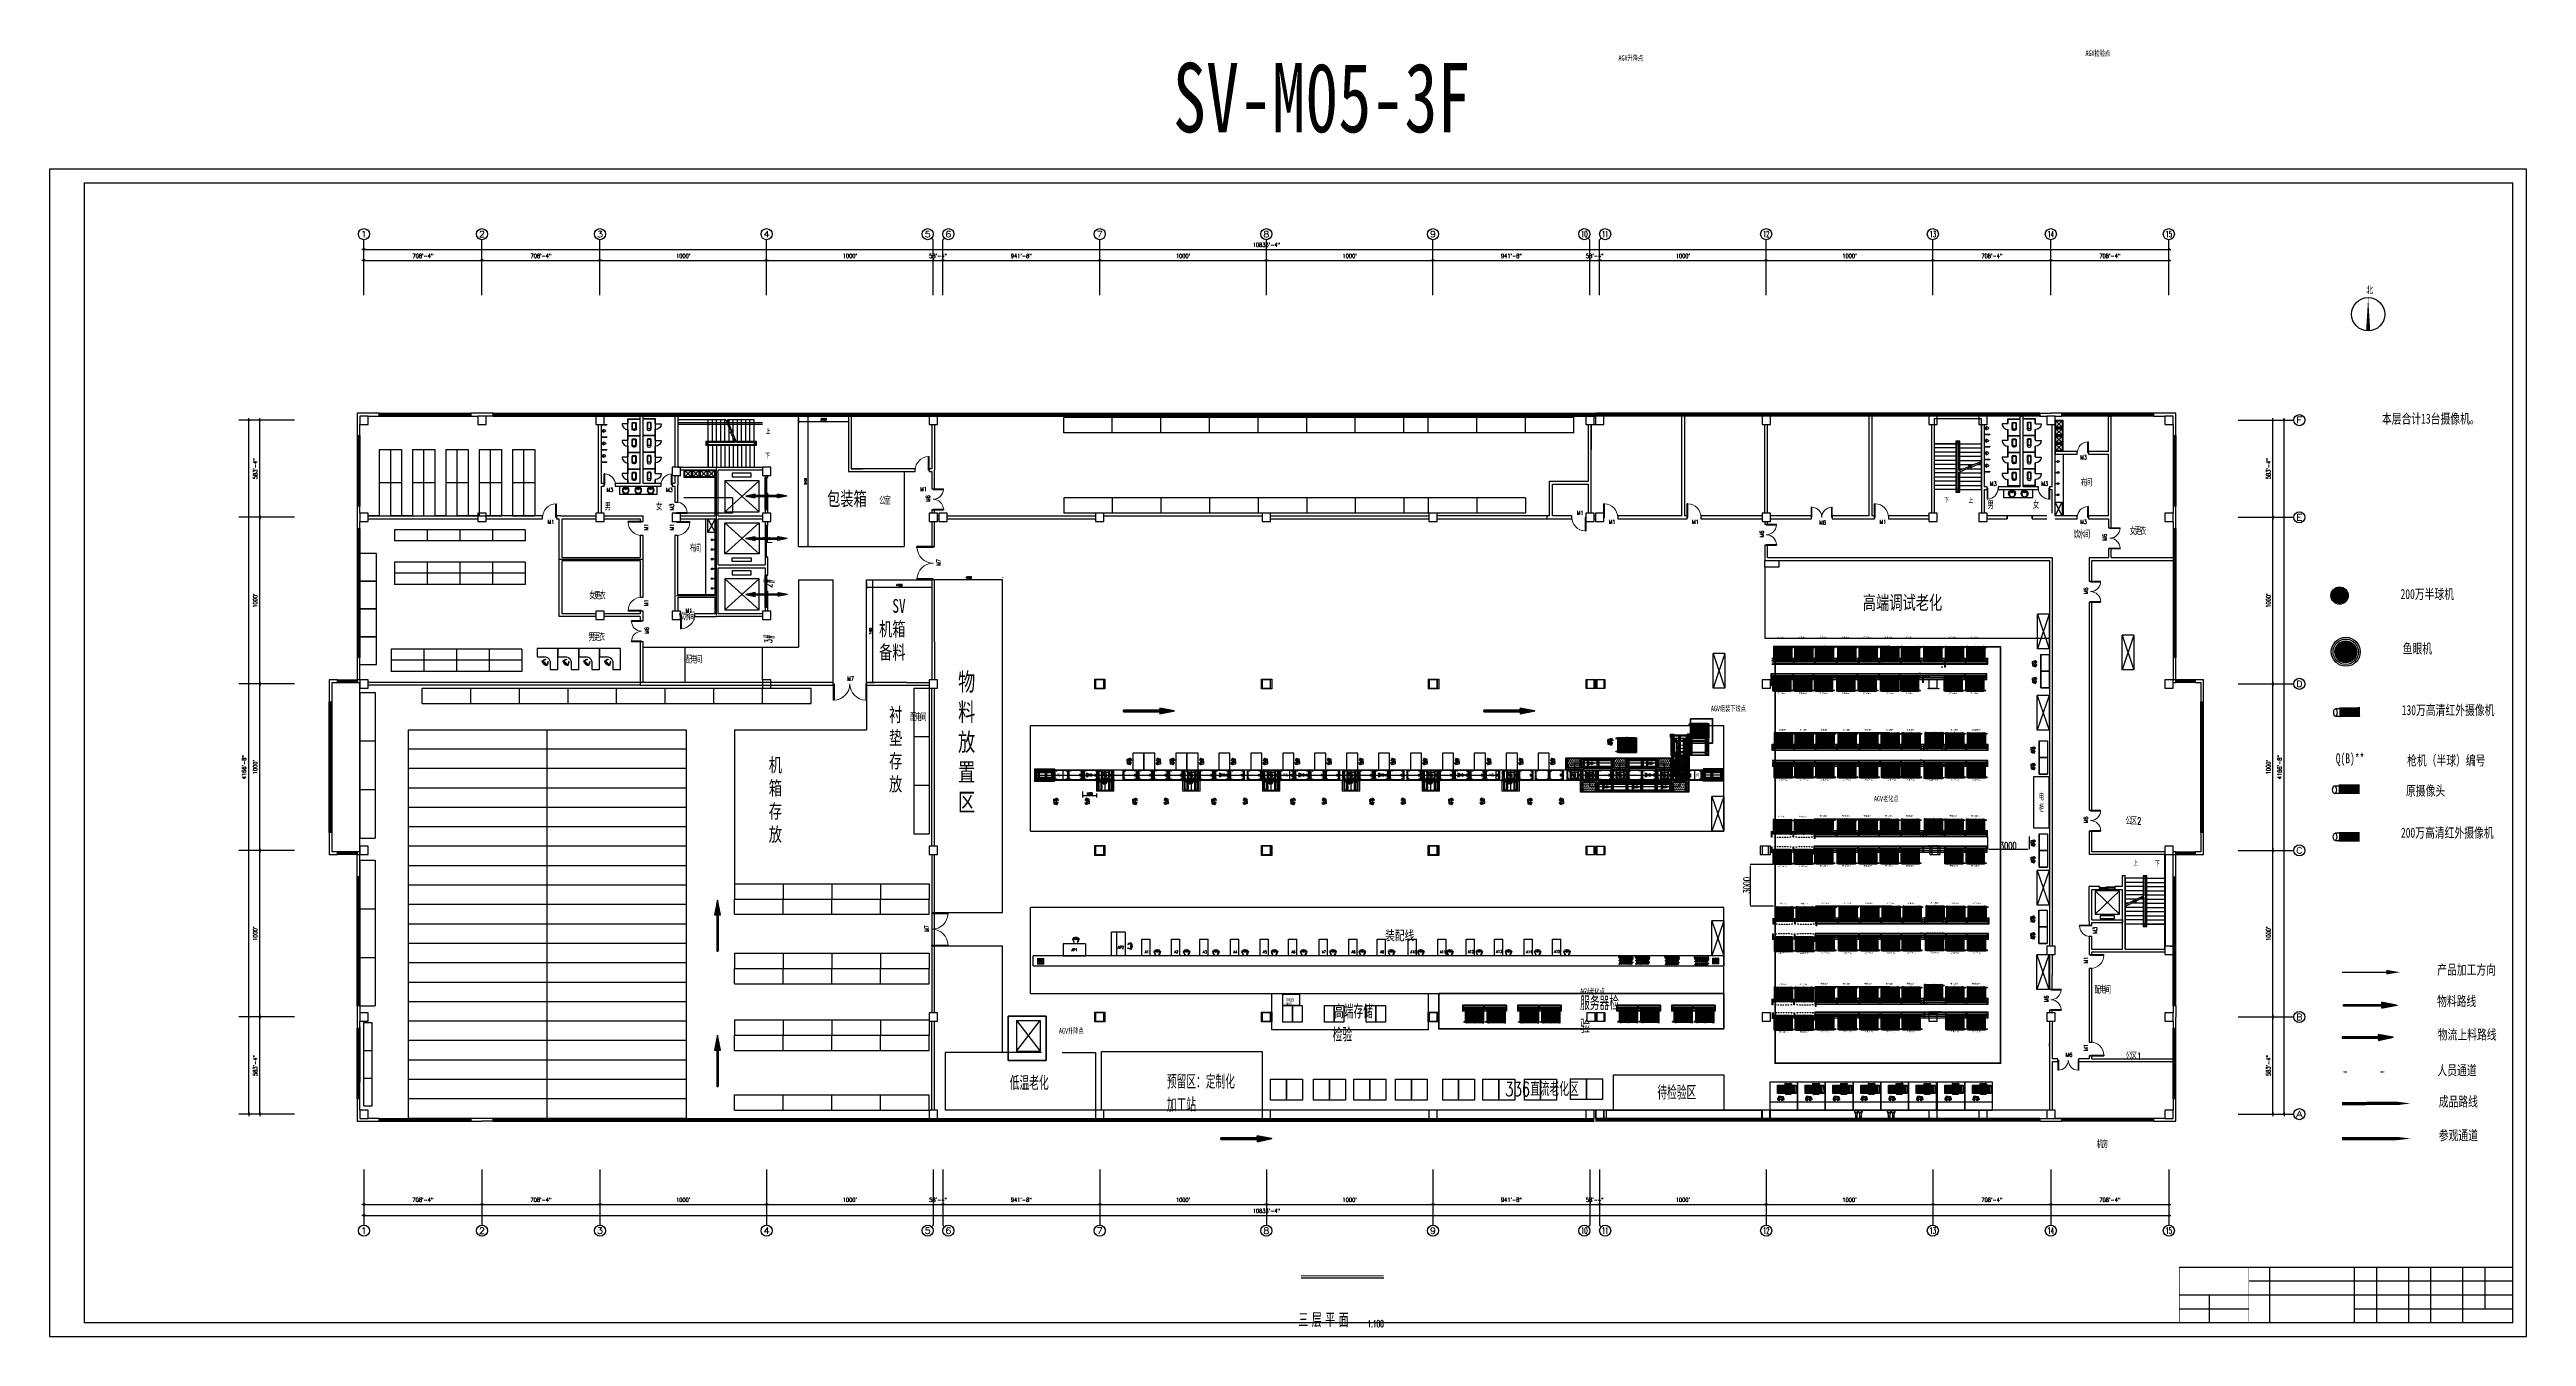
# Model space of a CAD drawing. Extents: x 539033 to 804858, y 468425 to 1263560.
# Drawn here: x 626458 to 804858, y 468425 to 561146 of the extents above; entities that cross this region are included whole.
import ezdxf
from ezdxf.enums import TextEntityAlignment as Align

# ---------------------------------------------------------------- set-up
doc = ezdxf.new("R2010")
doc.units = 0
doc.header["$LTSCALE"] = 1000
doc.header["$MEASUREMENT"] = 0
for name, pattern in [('0', [0, 0]), ('1', [0]), ('3', [5, 2.5, -1.25, 0, -1.25]), ('ACAD_ISO02W100', [15, 12, -3]), ('ACAD_ISO04W100', [30, 24, -3, 0, -3]), ('ACAD_ISO05W100', [33, 24, -3, 0, -3, 0, -3]), ('ACAD_ISO10W100', [18.5, 12, -3, 0.5, -3]), ('CENTER', [50.8, 31.75, -6.35, 6.35, -6.35]), ('CENTER2', [1.125, 0.75, -0.125, 0.125, -0.125]), ('CENTERX2', [4, 2.5, -0.5, 0.5, -0.5]), ('DASH', [0.35, 0.25, -0.1]), ('DASHDOT', [25.4, 12.7, -6.35, 0, -6.35]), ('DASHED', [0.75, 0.5, -0.25]), ('DASHED2', [0.375, 0.25, -0.125]), ('DIVIDE', [15.875, 6.35, -3.175, 0, -3.175, 0, -3.175]), ('EBLTYPE2', [6, 0, -3, 3]), ('HIDDEN', [0.375, 0.25, -0.125]), ('HIDDEN2', [4.7625, 3.175, -1.5875]), ('PHANTOM2', [31.75, 15.875, -3.175, 3.175, -3.175, 3.175, -3.175]), ('SOLID', [0])]:
    doc.linetypes.add(name, pattern=pattern)
doc.layers.get('0').update_dxf_attribs({"linetype": 'CONTINUOUS'})
doc.layers.get('Defpoints').update_dxf_attribs({"linetype": 'CONTINUOUS'})
for name, color, linetype in [('001', 7, 'CONTINUOUS'), ('002', 3, 'CONTINUOUS'), ('00_COMPONENTS', 7, 'CONTINUOUS'), ('02___PRT_ALL_AXES', 7, 'CONTINUOUS'), ('03___PRT_ALL_CURVES', 7, 'CONTINUOUS'), ('09_ALL_ROUNDS', 7, 'CONTINUOUS'), ('1', 1, 'DASHDOT'), ('11', 230, 'CONTINUOUS'), ('20_ALL_FEATURES', 7, 'CONTINUOUS'), ('21', 1, 'CONTINUOUS'), ('5剖面线层', 2, 'CONTINUOUS'), ('7_ALL_FEATURES', 7, 'CONTINUOUS'), ('AXIS', 3, 'CONTINUOUS'), ('AXIS_TEXT', 7, 'CONTINUOUS'), ('C', 1, 'CONTINUOUS'), ('CEN', 6, 'CENTER2'), ('center', 10, 'CENTER'), ('COLUMN', 9, 'CONTINUOUS'), ('CONTINOUS', 3, 'CONTINUOUS'), ('DASHED', 4, 'DASHED'), ('DIAMENSION', 7, 'CONTINUOUS'), ('DIM', 6, 'CONTINUOUS'), ('DIMENSION', 182, 'CONTINUOUS'), ('DOTE', 1, 'CONTINUOUS'), ('L', 3, 'CONTINUOUS'), ('L2', 7, 'CONTINUOUS'), ('LAYER1', 4, 'CONTINUOUS'), ('LVTRY', 6, 'CONTINUOUS'), ('PUB_DIM', 3, 'CONTINUOUS'), ('PUB_TEXT', 7, 'CONTINUOUS'), ('PUB_TITLE', 4, 'CONTINUOUS'), ('STAIR', 2, 'CONTINUOUS'), ('View_0_PV', 7, 'CONTINUOUS'), ('WALL', 9, 'CONTINUOUS'), ('WALL-MOVE', 6, 'CONTINUOUS'), ('WINDOW', 4, 'CONTINUOUS'), ('WINDOW_TEXT', 7, 'CONTINUOUS'), ('图层1', 7, 'CONTINUOUS'), ('圖框', 7, 'CONTINUOUS'), ('填充', 6, 'CONTINUOUS'), ('实线', 7, 'CONTINUOUS'), ('摄像头', 7, 'CONTINUOUS'), ('柱子', 7, 'CONTINUOUS'), ('流水线', 4, 'CONTINUOUS'), ('线体内容', 7, 'CONTINUOUS'), ('虛線', 7, 'DASH')]:
    doc.layers.add(name, color=color, linetype=linetype)
for name, color, linetype, lineweight in [('2', 7, '1', 15), ('3', 7, 'ACAD_ISO04W100', 15), ('4', 7, 'HIDDEN2', 15), ('7', 7, '3', 9), ('AM5', 3, 'CONTINUOUS', 15), ('AM_0', 7, 'CONTINUOUS', 30), ('AM_4', 4, 'CONTINUOUS', 15), ('AM_7', 4, 'CENTER2', 15), ('CAXA0', 7, 'CONTINUOUS', 25), ('EbLayer1', 7, 'CONTINUOUS', 0), ('EbLayer3', 6, 'EBLTYPE2', 0), ('EbLayer4', 7, 'CONTINUOUS', 0), ('EbLayer6', 4, 'CONTINUOUS', 0), ('LINE', 7, 'CONTINUOUS', 30), ('中心線', 4, 'CENTER2', 20), ('中心线', 1, 'ACAD_ISO10W100', 15), ('双点划线', 7, 'ACAD_ISO05W100', 15), ('图层3', 1, 'ACAD_ISO04W100', 20), ('实线1', 3, 'CONTINUOUS', 35), ('指線', 3, 'CONTINUOUS', 15), ('标注', 7, 'SOLID', 15), ('点划线', 1, 'ACAD_ISO04W100', 15), ('粗实线', 7, '0', 30), ('细实线', 7, 'SOLID', 15), ('虚线', 6, 'ACAD_ISO02W100', 18)]:
    doc.layers.add(name, color=color, linetype=linetype, lineweight=lineweight)
doc.styles.add('_TCH_AXIS', font='COMPLEX', dxfattribs={"bigfont": 'GBCBIG'})
doc.styles.add('_TCH_DIM', font='SIMPLEX', dxfattribs={"bigfont": 'GBCBIG'})
doc.styles.add('_TCH_WINDOW', font='SIMPLEX', dxfattribs={"bigfont": 'GBCBIG'})
doc.styles.add('COMPLEX', font='COMPLEX')
doc.styles.add('DIM_FONT', font='SIMPLEX.shx', dxfattribs={"width": 0.8})
doc.styles.add('HZ1', font='', dxfattribs={"width": 0.8})
doc.styles.add('PC_TEXTSTYLE', font='txt.shx', dxfattribs={"width": 0.8, "height": 700, "bigfont": 'hzfs.shx'})
doc.styles.add('SIMPLEX', font='SIMPLEX.SHX')
doc.styles.get("Standard").update_dxf_attribs({"font": 'txt.shx', "width": 0.7, "height": 500, "bigfont": 'hzdx.shx'})
doc.styles.add('W', font='', dxfattribs={"width": 0.8})
doc.styles.add('标准', font='', dxfattribs={"width": 0.667})
doc.styles.get('HZ1').set_extended_font_data('SimSun')
doc.styles.get('W').set_extended_font_data('FangSong_GB2312')
doc.styles.get('标准').set_extended_font_data('FangSong_GB2312')
doc.dimstyles.new('dimn', dxfattribs={"dimtxt": 300, "dimasz": 1, "dimexe": 250, "dimexo": 300, "dimgap": 150, "dimtad": 1, "dimdec": 0, "dimzin": 0, "dimdsep": 46, "dimlunit": 4, "dimtxsty": 'DIM_FONT', "dimblk": '_DIMX', "dimcen": 0.089996, "dimdle": 3, "dimclrd": 256, "dimclrt": 7, "dimadec": 0, "dimazin": 0, "dimtfac": 1, "dimtdec": 0, "dimtix": 1, "dimtmove": 0, "dimatfit": 3, "dimldrblk": 'OBLIQUE', "dimfxl": 250, "dimfrac": 2, "dimtolj": 1, "dimtzin": 0, "dimarcsym": 0})
doc.dimstyles.new('DIMN50', dxfattribs={"dimscale": 0.5, "dimtxt": 300, "dimasz": 100, "dimexe": 250, "dimexo": 300, "dimgap": 150, "dimtad": 1, "dimdec": 0, "dimzin": 0, "dimdsep": 46, "dimtxsty": 'DIM_FONT', "dimcen": 0.09, "dimclrd": 3, "dimclre": 3, "dimclrt": 3, "dimazin": 2, "dimtfac": 1, "dimtdec": 0, "dimtix": 1, "dimtmove": 2, "dimatfit": 3, "dimfxl": 250, "dimtolj": 1, "dimtzin": 0, "dimarcsym": 0})
doc.dimstyles.new('ISO-25', dxfattribs={"dimtxt": 800, "dimasz": 100, "dimexe": 1.25, "dimexo": 0.625, "dimtad": 1, "dimdec": 0, "dimtxsty": 'Standard', "dimcen": 2.5, "dimclrd": 3, "dimclre": 3, "dimclrt": 3, "dimadec": 0, "dimazin": 0, "dimtfac": 1, "dimtdec": 0, "dimtmove": 0, "dimatfit": 3, "dimfxl": 1.25, "dimarcsym": 0})
pattern_1 = [(45, (-117.9495, 9.9451), (-1.122532, 1.122532), [])]
pattern_2 = [(45, (-250.9313, -108.388), (-2.245064, 2.245064), [])]

# ---------------------------------------------------------------- blocks, each defined once
blk = doc.blocks.new('_AXISO')
blk.add_circle((0, 0), 0.5)
at = {"layer": 'AXIS_TEXT', "style": 'COMPLEX', "width": 1.041667}
blk.add_attdef('A', text='', height=0.56, dxfattribs=at).set_placement((-0.25, -0.28), (0.25, -0.28), align=Align.FIT)
blk = doc.blocks.new('_DIMX')
blk.add_line((-150, 0), (150, 0))
at = {"const_width": 50}
blk.add_lwpolyline([(-70, -70), (70, 70)], dxfattribs=at)
blk = doc.blocks.new('*D356')
at = {"layer": 'AXIS', "color": 0, "lineweight": -2, "transparency": 16777216}
for p, q in [((784401, 491444), (786851, 491444)), ((784401, 484444), (786851, 484444))]:
    blk.add_line(p, q, dxfattribs=at)
at = {"layer": 'AXIS', "lineweight": -2, "transparency": 16777216}
blk.add_line((786601, 484445), (786601, 491443), dxfattribs=at)
at = {"layer": 'Defpoints', "color": 0, "lineweight": 25, "transparency": 16777216}
for p in [(784101, 491444), (786601, 491444), (784101, 484444)]:
    blk.add_point(p, dxfattribs=at)
at = {"layer": 'AXIS', "lineweight": -2, "transparency": 16777216}
for p, rotation in [((786601, 491444), 90), ((786601, 484444), 270)]:
    blk.add_blockref('_DIMX', p, dxfattribs=dict(at, rotation=rotation))
at = {"layer": 'AXIS', "color": 7, "transparency": 16777216, "insert": (786272, 487944), "char_height": 300, "attachment_point": 5, "rotation": 90, "style": 'DIM_FONT'}
blk.add_mtext('\\A1;583\'-4"', dxfattribs=at)
blk = doc.blocks.new('_OBLIQUE')
at = {"color": 0, "linetype": 'ByBlock'}
blk.add_line((-0.5, -0.5), (0.5, 0.5), dxfattribs=at)
blk = doc.blocks.new('*D357')
at = {"layer": 'AXIS', "color": 0, "lineweight": -2, "transparency": 16777216}
for p, q in [((784401, 503444), (786851, 503444)), ((784401, 491444), (786851, 491444))]:
    blk.add_line(p, q, dxfattribs=at)
at = {"layer": 'AXIS', "lineweight": -2, "transparency": 16777216}
blk.add_line((786601, 491445), (786601, 503443), dxfattribs=at)
at = {"layer": 'Defpoints', "color": 0, "lineweight": 25, "transparency": 16777216}
for p in [(784101, 503444), (786601, 503444), (784101, 491444)]:
    blk.add_point(p, dxfattribs=at)
at = {"layer": 'AXIS', "lineweight": -2, "transparency": 16777216}
for p, rotation in [((786601, 503444), 90), ((786601, 491444), 270)]:
    blk.add_blockref('_DIMX', p, dxfattribs=dict(at, rotation=rotation))
at = {"layer": 'AXIS', "color": 7, "transparency": 16777216, "insert": (786272, 497444), "char_height": 300, "attachment_point": 5, "rotation": 90, "style": 'DIM_FONT'}
blk.add_mtext("\\A1;1000'", dxfattribs=at)
blk = doc.blocks.new('*D358')
at = {"layer": 'AXIS', "color": 0, "lineweight": -2, "transparency": 16777216}
for p, q in [((784401, 515444), (786851, 515444)), ((784401, 503444), (786851, 503444))]:
    blk.add_line(p, q, dxfattribs=at)
at = {"layer": 'AXIS', "lineweight": -2, "transparency": 16777216}
blk.add_line((786601, 503445), (786601, 515443), dxfattribs=at)
at = {"layer": 'Defpoints', "color": 0, "lineweight": 25, "transparency": 16777216}
for p in [(784101, 515444), (786601, 515444), (784101, 503444)]:
    blk.add_point(p, dxfattribs=at)
at = {"layer": 'AXIS', "lineweight": -2, "transparency": 16777216}
for p, rotation in [((786601, 515444), 90), ((786601, 503444), 270)]:
    blk.add_blockref('_DIMX', p, dxfattribs=dict(at, rotation=rotation))
at = {"layer": 'AXIS', "color": 7, "transparency": 16777216, "insert": (786272, 509444), "char_height": 300, "attachment_point": 5, "rotation": 90, "style": 'DIM_FONT'}
blk.add_mtext("\\A1;1000'", dxfattribs=at)
blk = doc.blocks.new('*D359')
at = {"layer": 'AXIS', "color": 0, "lineweight": -2, "transparency": 16777216}
for p, q in [((784401, 527444), (786851, 527444)), ((784401, 515444), (786851, 515444))]:
    blk.add_line(p, q, dxfattribs=at)
at = {"layer": 'AXIS', "lineweight": -2, "transparency": 16777216}
blk.add_line((786601, 515445), (786601, 527443), dxfattribs=at)
at = {"layer": 'Defpoints', "color": 0, "lineweight": 25, "transparency": 16777216}
for p in [(784101, 527444), (786601, 527444), (784101, 515444)]:
    blk.add_point(p, dxfattribs=at)
at = {"layer": 'AXIS', "lineweight": -2, "transparency": 16777216}
for p, rotation in [((786601, 527444), 90), ((786601, 515444), 270)]:
    blk.add_blockref('_DIMX', p, dxfattribs=dict(at, rotation=rotation))
at = {"layer": 'AXIS', "color": 7, "transparency": 16777216, "insert": (786272, 521444), "char_height": 300, "attachment_point": 5, "rotation": 90, "style": 'DIM_FONT'}
blk.add_mtext("\\A1;1000'", dxfattribs=at)
blk = doc.blocks.new('*D360')
at = {"layer": 'AXIS', "color": 0, "lineweight": -2, "transparency": 16777216}
for p, q in [((784401, 534444), (786851, 534444)), ((784401, 527444), (786851, 527444))]:
    blk.add_line(p, q, dxfattribs=at)
at = {"layer": 'AXIS', "lineweight": -2, "transparency": 16777216}
blk.add_line((786601, 527445), (786601, 534443), dxfattribs=at)
at = {"layer": 'Defpoints', "color": 0, "lineweight": 25, "transparency": 16777216}
for p in [(784101, 534444), (786601, 534444), (784101, 527444)]:
    blk.add_point(p, dxfattribs=at)
at = {"layer": 'AXIS', "lineweight": -2, "transparency": 16777216}
for p, rotation in [((786601, 534444), 90), ((786601, 527444), 270)]:
    blk.add_blockref('_DIMX', p, dxfattribs=dict(at, rotation=rotation))
at = {"layer": 'AXIS', "color": 7, "transparency": 16777216, "insert": (786272, 530944), "char_height": 300, "attachment_point": 5, "rotation": 90, "style": 'DIM_FONT'}
blk.add_mtext('\\A1;583\'-4"', dxfattribs=at)
blk = doc.blocks.new('*D361')
at = {"layer": 'AXIS', "color": 0, "lineweight": -2, "transparency": 16777216}
for p, q in [((784401, 534444), (787651, 534444)), ((784401, 484444), (787651, 484444))]:
    blk.add_line(p, q, dxfattribs=at)
at = {"layer": 'AXIS', "lineweight": -2, "transparency": 16777216}
blk.add_line((787401, 484445), (787401, 534443), dxfattribs=at)
at = {"layer": 'Defpoints', "color": 0, "lineweight": 25, "transparency": 16777216}
for p in [(784101, 534444), (787401, 534444), (784101, 484444)]:
    blk.add_point(p, dxfattribs=at)
at = {"layer": 'AXIS', "lineweight": -2, "transparency": 16777216}
for p, rotation in [((787401, 534444), 90), ((787401, 484444), 270)]:
    blk.add_blockref('_DIMX', p, dxfattribs=dict(at, rotation=rotation))
at = {"layer": 'AXIS', "color": 7, "transparency": 16777216, "insert": (787072, 509444), "char_height": 300, "attachment_point": 5, "rotation": 90, "style": 'DIM_FONT'}
blk.add_mtext('\\A1;4166\'-8"', dxfattribs=at)
blk = doc.blocks.new('*D362')
at = {"layer": 'AXIS', "color": 0, "lineweight": -2, "transparency": 16777216}
for p, q in [((643801, 491444), (641351, 491444)), ((643801, 484444), (641351, 484444))]:
    blk.add_line(p, q, dxfattribs=at)
at = {"layer": 'AXIS', "lineweight": -2, "transparency": 16777216}
blk.add_line((641601, 484445), (641601, 491443), dxfattribs=at)
at = {"layer": 'Defpoints', "color": 0, "lineweight": 25, "transparency": 16777216}
for p in [(641601, 491444), (644101, 491444), (644101, 484444)]:
    blk.add_point(p, dxfattribs=at)
at = {"layer": 'AXIS', "lineweight": -2, "transparency": 16777216}
for p, rotation in [((641601, 491444), 90), ((641601, 484444), 270)]:
    blk.add_blockref('_DIMX', p, dxfattribs=dict(at, rotation=rotation))
at = {"layer": 'AXIS', "color": 7, "transparency": 16777216, "insert": (641272, 487944), "char_height": 300, "attachment_point": 5, "rotation": 90, "style": 'DIM_FONT'}
blk.add_mtext('\\A1;583\'-4"', dxfattribs=at)
blk = doc.blocks.new('*D363')
at = {"layer": 'AXIS', "color": 0, "lineweight": -2, "transparency": 16777216}
for p, q in [((643801, 503444), (641351, 503444)), ((643801, 491444), (641351, 491444))]:
    blk.add_line(p, q, dxfattribs=at)
at = {"layer": 'AXIS', "lineweight": -2, "transparency": 16777216}
blk.add_line((641601, 491445), (641601, 503443), dxfattribs=at)
at = {"layer": 'Defpoints', "color": 0, "lineweight": 25, "transparency": 16777216}
for p in [(641601, 503444), (644101, 503444), (644101, 491444)]:
    blk.add_point(p, dxfattribs=at)
at = {"layer": 'AXIS', "lineweight": -2, "transparency": 16777216}
for p, rotation in [((641601, 503444), 90), ((641601, 491444), 270)]:
    blk.add_blockref('_DIMX', p, dxfattribs=dict(at, rotation=rotation))
at = {"layer": 'AXIS', "color": 7, "transparency": 16777216, "insert": (641272, 497444), "char_height": 300, "attachment_point": 5, "rotation": 90, "style": 'DIM_FONT'}
blk.add_mtext("\\A1;1000'", dxfattribs=at)
blk = doc.blocks.new('*D364')
at = {"layer": 'AXIS', "color": 0, "lineweight": -2, "transparency": 16777216}
for p, q in [((643801, 515444), (641351, 515444)), ((643801, 503444), (641351, 503444))]:
    blk.add_line(p, q, dxfattribs=at)
at = {"layer": 'AXIS', "lineweight": -2, "transparency": 16777216}
blk.add_line((641601, 503445), (641601, 515443), dxfattribs=at)
at = {"layer": 'Defpoints', "color": 0, "lineweight": 25, "transparency": 16777216}
for p in [(641601, 515444), (644101, 515444), (644101, 503444)]:
    blk.add_point(p, dxfattribs=at)
at = {"layer": 'AXIS', "lineweight": -2, "transparency": 16777216}
for p, rotation in [((641601, 515444), 90), ((641601, 503444), 270)]:
    blk.add_blockref('_DIMX', p, dxfattribs=dict(at, rotation=rotation))
at = {"layer": 'AXIS', "color": 7, "transparency": 16777216, "insert": (641272, 509444), "char_height": 300, "attachment_point": 5, "rotation": 90, "style": 'DIM_FONT'}
blk.add_mtext("\\A1;1000'", dxfattribs=at)
blk = doc.blocks.new('*D365')
at = {"layer": 'AXIS', "color": 0, "lineweight": -2, "transparency": 16777216}
for p, q in [((643801, 527444), (641351, 527444)), ((643801, 515444), (641351, 515444))]:
    blk.add_line(p, q, dxfattribs=at)
at = {"layer": 'AXIS', "lineweight": -2, "transparency": 16777216}
blk.add_line((641601, 515445), (641601, 527443), dxfattribs=at)
at = {"layer": 'Defpoints', "color": 0, "lineweight": 25, "transparency": 16777216}
for p in [(641601, 527444), (644101, 527444), (644101, 515444)]:
    blk.add_point(p, dxfattribs=at)
at = {"layer": 'AXIS', "lineweight": -2, "transparency": 16777216}
for p, rotation in [((641601, 527444), 90), ((641601, 515444), 270)]:
    blk.add_blockref('_DIMX', p, dxfattribs=dict(at, rotation=rotation))
at = {"layer": 'AXIS', "color": 7, "transparency": 16777216, "insert": (641272, 521444), "char_height": 300, "attachment_point": 5, "rotation": 90, "style": 'DIM_FONT'}
blk.add_mtext("\\A1;1000'", dxfattribs=at)
blk = doc.blocks.new('*D366')
at = {"layer": 'AXIS', "color": 0, "lineweight": -2, "transparency": 16777216}
for p, q in [((643801, 534444), (641351, 534444)), ((643801, 527444), (641351, 527444))]:
    blk.add_line(p, q, dxfattribs=at)
at = {"layer": 'AXIS', "lineweight": -2, "transparency": 16777216}
blk.add_line((641601, 527445), (641601, 534443), dxfattribs=at)
at = {"layer": 'Defpoints', "color": 0, "lineweight": 25, "transparency": 16777216}
for p in [(641601, 534444), (644101, 534444), (644101, 527444)]:
    blk.add_point(p, dxfattribs=at)
at = {"layer": 'AXIS', "lineweight": -2, "transparency": 16777216}
for p, rotation in [((641601, 534444), 90), ((641601, 527444), 270)]:
    blk.add_blockref('_DIMX', p, dxfattribs=dict(at, rotation=rotation))
at = {"layer": 'AXIS', "color": 7, "transparency": 16777216, "insert": (641272, 530944), "char_height": 300, "attachment_point": 5, "rotation": 90, "style": 'DIM_FONT'}
blk.add_mtext('\\A1;583\'-4"', dxfattribs=at)
blk = doc.blocks.new('*D367')
at = {"layer": 'AXIS', "color": 0, "lineweight": -2, "transparency": 16777216}
for p, q in [((643801, 534444), (640551, 534444)), ((643801, 484444), (640551, 484444))]:
    blk.add_line(p, q, dxfattribs=at)
at = {"layer": 'AXIS', "lineweight": -2, "transparency": 16777216}
blk.add_line((640801, 484445), (640801, 534443), dxfattribs=at)
at = {"layer": 'Defpoints', "color": 0, "lineweight": 25, "transparency": 16777216}
for p in [(640801, 534444), (644101, 534444), (644101, 484444)]:
    blk.add_point(p, dxfattribs=at)
at = {"layer": 'AXIS', "lineweight": -2, "transparency": 16777216}
for p, rotation in [((640801, 534444), 90), ((640801, 484444), 270)]:
    blk.add_blockref('_DIMX', p, dxfattribs=dict(at, rotation=rotation))
at = {"layer": 'AXIS', "color": 7, "transparency": 16777216, "insert": (640472, 509444), "char_height": 300, "attachment_point": 5, "rotation": 90, "style": 'DIM_FONT'}
blk.add_mtext('\\A1;4166\'-8"', dxfattribs=at)
blk = doc.blocks.new('*D368')
at = {"layer": 'AXIS', "color": 0, "lineweight": -2, "transparency": 16777216}
for p, q in [((649101, 543744), (649101, 546194)), ((657601, 543744), (657601, 546194))]:
    blk.add_line(p, q, dxfattribs=at)
at = {"layer": 'AXIS', "lineweight": -2, "transparency": 16777216}
blk.add_line((649102, 545944), (657600, 545944), dxfattribs=at)
at = {"layer": 'Defpoints', "color": 0, "lineweight": 25, "transparency": 16777216}
for p in [(657601, 545944), (649101, 543444), (657601, 543444)]:
    blk.add_point(p, dxfattribs=at)
at = {"layer": 'AXIS', "lineweight": -2, "transparency": 16777216, "rotation": 180}
blk.add_blockref('_DIMX', (649101, 545944), dxfattribs=at)
at = {"layer": 'AXIS', "lineweight": -2, "transparency": 16777216}
blk.add_blockref('_DIMX', (657601, 545944), dxfattribs=at)
at = {"layer": 'AXIS', "color": 7, "transparency": 16777216, "insert": (653351, 546273), "char_height": 300, "attachment_point": 5, "style": 'DIM_FONT'}
blk.add_mtext('\\A1;708\'-4"', dxfattribs=at)
blk = doc.blocks.new('*D369')
at = {"layer": 'AXIS', "color": 0, "lineweight": -2, "transparency": 16777216}
for p, q in [((657601, 543744), (657601, 546194)), ((666101, 543744), (666101, 546194))]:
    blk.add_line(p, q, dxfattribs=at)
at = {"layer": 'AXIS', "lineweight": -2, "transparency": 16777216}
blk.add_line((657602, 545944), (666100, 545944), dxfattribs=at)
at = {"layer": 'Defpoints', "color": 0, "lineweight": 25, "transparency": 16777216}
for p in [(666101, 545944), (657601, 543444), (666101, 543444)]:
    blk.add_point(p, dxfattribs=at)
at = {"layer": 'AXIS', "lineweight": -2, "transparency": 16777216, "rotation": 180}
blk.add_blockref('_DIMX', (657601, 545944), dxfattribs=at)
at = {"layer": 'AXIS', "lineweight": -2, "transparency": 16777216}
blk.add_blockref('_DIMX', (666101, 545944), dxfattribs=at)
at = {"layer": 'AXIS', "color": 7, "transparency": 16777216, "insert": (661851, 546273), "char_height": 300, "attachment_point": 5, "style": 'DIM_FONT'}
blk.add_mtext('\\A1;708\'-4"', dxfattribs=at)
blk = doc.blocks.new('*D370')
at = {"layer": 'AXIS', "color": 0, "lineweight": -2, "transparency": 16777216}
for p, q in [((666101, 543744), (666101, 546194)), ((678101, 543744), (678101, 546194))]:
    blk.add_line(p, q, dxfattribs=at)
at = {"layer": 'AXIS', "lineweight": -2, "transparency": 16777216}
blk.add_line((666102, 545944), (678100, 545944), dxfattribs=at)
at = {"layer": 'Defpoints', "color": 0, "lineweight": 25, "transparency": 16777216}
for p in [(678101, 545944), (666101, 543444), (678101, 543444)]:
    blk.add_point(p, dxfattribs=at)
at = {"layer": 'AXIS', "lineweight": -2, "transparency": 16777216, "rotation": 180}
blk.add_blockref('_DIMX', (666101, 545944), dxfattribs=at)
at = {"layer": 'AXIS', "lineweight": -2, "transparency": 16777216}
blk.add_blockref('_DIMX', (678101, 545944), dxfattribs=at)
at = {"layer": 'AXIS', "color": 7, "transparency": 16777216, "insert": (672101, 546273), "char_height": 300, "attachment_point": 5, "style": 'DIM_FONT'}
blk.add_mtext("\\A1;1000'", dxfattribs=at)
blk = doc.blocks.new('*D371')
at = {"layer": 'AXIS', "color": 0, "lineweight": -2, "transparency": 16777216}
for p, q in [((678101, 543744), (678101, 546194)), ((690101, 543744), (690101, 546194))]:
    blk.add_line(p, q, dxfattribs=at)
at = {"layer": 'AXIS', "lineweight": -2, "transparency": 16777216}
blk.add_line((678102, 545944), (690100, 545944), dxfattribs=at)
at = {"layer": 'Defpoints', "color": 0, "lineweight": 25, "transparency": 16777216}
for p in [(690101, 545944), (678101, 543444), (690101, 543444)]:
    blk.add_point(p, dxfattribs=at)
at = {"layer": 'AXIS', "lineweight": -2, "transparency": 16777216, "rotation": 180}
blk.add_blockref('_DIMX', (678101, 545944), dxfattribs=at)
at = {"layer": 'AXIS', "lineweight": -2, "transparency": 16777216}
blk.add_blockref('_DIMX', (690101, 545944), dxfattribs=at)
at = {"layer": 'AXIS', "color": 7, "transparency": 16777216, "insert": (684101, 546273), "char_height": 300, "attachment_point": 5, "style": 'DIM_FONT'}
blk.add_mtext("\\A1;1000'", dxfattribs=at)
blk = doc.blocks.new('*D372')
at = {"layer": 'AXIS', "lineweight": -2, "transparency": 16777216}
for p, q in [((690100, 545944), (690099, 545944)), ((690101, 545944), (690801, 545944)), ((690802, 545944), (690803, 545944))]:
    blk.add_line(p, q, dxfattribs=at)
at = {"layer": 'AXIS', "color": 0, "lineweight": -2, "transparency": 16777216}
for p, q in [((690101, 543744), (690101, 546194)), ((690801, 543744), (690801, 546194))]:
    blk.add_line(p, q, dxfattribs=at)
at = {"layer": 'Defpoints', "color": 0, "lineweight": 25, "transparency": 16777216}
for p in [(690801, 545944), (690101, 543444), (690801, 543444)]:
    blk.add_point(p, dxfattribs=at)
at = {"layer": 'AXIS', "lineweight": -2, "transparency": 16777216}
blk.add_blockref('_DIMX', (690101, 545944), dxfattribs=at)
at = {"layer": 'AXIS', "lineweight": -2, "transparency": 16777216, "rotation": 180}
blk.add_blockref('_DIMX', (690801, 545944), dxfattribs=at)
at = {"layer": 'AXIS', "color": 7, "transparency": 16777216, "insert": (690451, 546273), "char_height": 300, "attachment_point": 5, "style": 'DIM_FONT'}
blk.add_mtext('\\A1;58\'-4"', dxfattribs=at)
blk = doc.blocks.new('*D373')
at = {"layer": 'AXIS', "color": 0, "lineweight": -2, "transparency": 16777216}
for p, q in [((690801, 543744), (690801, 546194)), ((702101, 543744), (702101, 546194))]:
    blk.add_line(p, q, dxfattribs=at)
at = {"layer": 'AXIS', "lineweight": -2, "transparency": 16777216}
blk.add_line((690802, 545944), (702100, 545944), dxfattribs=at)
at = {"layer": 'Defpoints', "color": 0, "lineweight": 25, "transparency": 16777216}
for p in [(702101, 545944), (690801, 543444), (702101, 543444)]:
    blk.add_point(p, dxfattribs=at)
at = {"layer": 'AXIS', "lineweight": -2, "transparency": 16777216, "rotation": 180}
blk.add_blockref('_DIMX', (690801, 545944), dxfattribs=at)
at = {"layer": 'AXIS', "lineweight": -2, "transparency": 16777216}
blk.add_blockref('_DIMX', (702101, 545944), dxfattribs=at)
at = {"layer": 'AXIS', "color": 7, "transparency": 16777216, "insert": (696451, 546273), "char_height": 300, "attachment_point": 5, "style": 'DIM_FONT'}
blk.add_mtext('\\A1;941\'-8"', dxfattribs=at)
blk = doc.blocks.new('*D374')
at = {"layer": 'AXIS', "color": 0, "lineweight": -2, "transparency": 16777216}
for p, q in [((702101, 543744), (702101, 546194)), ((714101, 543744), (714101, 546194))]:
    blk.add_line(p, q, dxfattribs=at)
at = {"layer": 'AXIS', "lineweight": -2, "transparency": 16777216}
blk.add_line((702102, 545944), (714100, 545944), dxfattribs=at)
at = {"layer": 'Defpoints', "color": 0, "lineweight": 25, "transparency": 16777216}
for p in [(714101, 545944), (702101, 543444), (714101, 543444)]:
    blk.add_point(p, dxfattribs=at)
at = {"layer": 'AXIS', "lineweight": -2, "transparency": 16777216, "rotation": 180}
blk.add_blockref('_DIMX', (702101, 545944), dxfattribs=at)
at = {"layer": 'AXIS', "lineweight": -2, "transparency": 16777216}
blk.add_blockref('_DIMX', (714101, 545944), dxfattribs=at)
at = {"layer": 'AXIS', "color": 7, "transparency": 16777216, "insert": (708101, 546273), "char_height": 300, "attachment_point": 5, "style": 'DIM_FONT'}
blk.add_mtext("\\A1;1000'", dxfattribs=at)
blk = doc.blocks.new('*D375')
at = {"layer": 'AXIS', "color": 0, "lineweight": -2, "transparency": 16777216}
for p, q in [((714101, 543744), (714101, 546194)), ((726101, 543744), (726101, 546194))]:
    blk.add_line(p, q, dxfattribs=at)
at = {"layer": 'AXIS', "lineweight": -2, "transparency": 16777216}
blk.add_line((714102, 545944), (726100, 545944), dxfattribs=at)
at = {"layer": 'Defpoints', "color": 0, "lineweight": 25, "transparency": 16777216}
for p in [(726101, 545944), (714101, 543444), (726101, 543444)]:
    blk.add_point(p, dxfattribs=at)
at = {"layer": 'AXIS', "lineweight": -2, "transparency": 16777216, "rotation": 180}
blk.add_blockref('_DIMX', (714101, 545944), dxfattribs=at)
at = {"layer": 'AXIS', "lineweight": -2, "transparency": 16777216}
blk.add_blockref('_DIMX', (726101, 545944), dxfattribs=at)
at = {"layer": 'AXIS', "color": 7, "transparency": 16777216, "insert": (720101, 546273), "char_height": 300, "attachment_point": 5, "style": 'DIM_FONT'}
blk.add_mtext("\\A1;1000'", dxfattribs=at)
blk = doc.blocks.new('*D376')
at = {"layer": 'AXIS', "color": 0, "lineweight": -2, "transparency": 16777216}
for p, q in [((726101, 543744), (726101, 546194)), ((737401, 543744), (737401, 546194))]:
    blk.add_line(p, q, dxfattribs=at)
at = {"layer": 'AXIS', "lineweight": -2, "transparency": 16777216}
blk.add_line((726102, 545944), (737400, 545944), dxfattribs=at)
at = {"layer": 'Defpoints', "color": 0, "lineweight": 25, "transparency": 16777216}
for p in [(737401, 545944), (726101, 543444), (737401, 543444)]:
    blk.add_point(p, dxfattribs=at)
at = {"layer": 'AXIS', "lineweight": -2, "transparency": 16777216, "rotation": 180}
blk.add_blockref('_DIMX', (726101, 545944), dxfattribs=at)
at = {"layer": 'AXIS', "lineweight": -2, "transparency": 16777216}
blk.add_blockref('_DIMX', (737401, 545944), dxfattribs=at)
at = {"layer": 'AXIS', "color": 7, "transparency": 16777216, "insert": (731751, 546273), "char_height": 300, "attachment_point": 5, "style": 'DIM_FONT'}
blk.add_mtext('\\A1;941\'-8"', dxfattribs=at)
blk = doc.blocks.new('*D377')
at = {"layer": 'AXIS', "lineweight": -2, "transparency": 16777216}
for p, q in [((737400, 545944), (737399, 545944)), ((737401, 545944), (738101, 545944)), ((738102, 545944), (738103, 545944))]:
    blk.add_line(p, q, dxfattribs=at)
at = {"layer": 'AXIS', "color": 0, "lineweight": -2, "transparency": 16777216}
for p, q in [((737401, 543744), (737401, 546194)), ((738101, 543744), (738101, 546194))]:
    blk.add_line(p, q, dxfattribs=at)
at = {"layer": 'Defpoints', "color": 0, "lineweight": 25, "transparency": 16777216}
for p in [(738101, 545944), (737401, 543444), (738101, 543444)]:
    blk.add_point(p, dxfattribs=at)
at = {"layer": 'AXIS', "lineweight": -2, "transparency": 16777216}
blk.add_blockref('_DIMX', (737401, 545944), dxfattribs=at)
at = {"layer": 'AXIS', "lineweight": -2, "transparency": 16777216, "rotation": 180}
blk.add_blockref('_DIMX', (738101, 545944), dxfattribs=at)
at = {"layer": 'AXIS', "color": 7, "transparency": 16777216, "insert": (737751, 546273), "char_height": 300, "attachment_point": 5, "style": 'DIM_FONT'}
blk.add_mtext('\\A1;58\'-4"', dxfattribs=at)
blk = doc.blocks.new('*D378')
at = {"layer": 'AXIS', "color": 0, "lineweight": -2, "transparency": 16777216}
for p, q in [((738101, 543744), (738101, 546194)), ((750101, 543744), (750101, 546194))]:
    blk.add_line(p, q, dxfattribs=at)
at = {"layer": 'AXIS', "lineweight": -2, "transparency": 16777216}
blk.add_line((738102, 545944), (750100, 545944), dxfattribs=at)
at = {"layer": 'Defpoints', "color": 0, "lineweight": 25, "transparency": 16777216}
for p in [(750101, 545944), (738101, 543444), (750101, 543444)]:
    blk.add_point(p, dxfattribs=at)
at = {"layer": 'AXIS', "lineweight": -2, "transparency": 16777216, "rotation": 180}
blk.add_blockref('_DIMX', (738101, 545944), dxfattribs=at)
at = {"layer": 'AXIS', "lineweight": -2, "transparency": 16777216}
blk.add_blockref('_DIMX', (750101, 545944), dxfattribs=at)
at = {"layer": 'AXIS', "color": 7, "transparency": 16777216, "insert": (744101, 546273), "char_height": 300, "attachment_point": 5, "style": 'DIM_FONT'}
blk.add_mtext("\\A1;1000'", dxfattribs=at)
blk = doc.blocks.new('*D379')
at = {"layer": 'AXIS', "color": 0, "lineweight": -2, "transparency": 16777216}
for p, q in [((750101, 543744), (750101, 546194)), ((762101, 543744), (762101, 546194))]:
    blk.add_line(p, q, dxfattribs=at)
at = {"layer": 'AXIS', "lineweight": -2, "transparency": 16777216}
blk.add_line((750102, 545944), (762100, 545944), dxfattribs=at)
at = {"layer": 'Defpoints', "color": 0, "lineweight": 25, "transparency": 16777216}
for p in [(762101, 545944), (750101, 543444), (762101, 543444)]:
    blk.add_point(p, dxfattribs=at)
at = {"layer": 'AXIS', "lineweight": -2, "transparency": 16777216, "rotation": 180}
blk.add_blockref('_DIMX', (750101, 545944), dxfattribs=at)
at = {"layer": 'AXIS', "lineweight": -2, "transparency": 16777216}
blk.add_blockref('_DIMX', (762101, 545944), dxfattribs=at)
at = {"layer": 'AXIS', "color": 7, "transparency": 16777216, "insert": (756101, 546273), "char_height": 300, "attachment_point": 5, "style": 'DIM_FONT'}
blk.add_mtext("\\A1;1000'", dxfattribs=at)
blk = doc.blocks.new('*D380')
at = {"layer": 'AXIS', "color": 0, "lineweight": -2, "transparency": 16777216}
for p, q in [((762101, 543744), (762101, 546194)), ((770601, 543744), (770601, 546194))]:
    blk.add_line(p, q, dxfattribs=at)
at = {"layer": 'AXIS', "lineweight": -2, "transparency": 16777216}
blk.add_line((762102, 545944), (770600, 545944), dxfattribs=at)
at = {"layer": 'Defpoints', "color": 0, "lineweight": 25, "transparency": 16777216}
for p in [(770601, 545944), (762101, 543444), (770601, 543444)]:
    blk.add_point(p, dxfattribs=at)
at = {"layer": 'AXIS', "lineweight": -2, "transparency": 16777216, "rotation": 180}
blk.add_blockref('_DIMX', (762101, 545944), dxfattribs=at)
at = {"layer": 'AXIS', "lineweight": -2, "transparency": 16777216}
blk.add_blockref('_DIMX', (770601, 545944), dxfattribs=at)
at = {"layer": 'AXIS', "color": 7, "transparency": 16777216, "insert": (766351, 546273), "char_height": 300, "attachment_point": 5, "style": 'DIM_FONT'}
blk.add_mtext('\\A1;708\'-4"', dxfattribs=at)
blk = doc.blocks.new('*D381')
at = {"layer": 'AXIS', "color": 0, "lineweight": -2, "transparency": 16777216}
for p, q in [((770601, 543744), (770601, 546194)), ((779101, 543744), (779101, 546194))]:
    blk.add_line(p, q, dxfattribs=at)
at = {"layer": 'AXIS', "lineweight": -2, "transparency": 16777216}
blk.add_line((770602, 545944), (779100, 545944), dxfattribs=at)
at = {"layer": 'Defpoints', "color": 0, "lineweight": 25, "transparency": 16777216}
for p in [(779101, 545944), (770601, 543444), (779101, 543444)]:
    blk.add_point(p, dxfattribs=at)
at = {"layer": 'AXIS', "lineweight": -2, "transparency": 16777216, "rotation": 180}
blk.add_blockref('_DIMX', (770601, 545944), dxfattribs=at)
at = {"layer": 'AXIS', "lineweight": -2, "transparency": 16777216}
blk.add_blockref('_DIMX', (779101, 545944), dxfattribs=at)
at = {"layer": 'AXIS', "color": 7, "transparency": 16777216, "insert": (774851, 546273), "char_height": 300, "attachment_point": 5, "style": 'DIM_FONT'}
blk.add_mtext('\\A1;708\'-4"', dxfattribs=at)
blk = doc.blocks.new('*D382')
at = {"layer": 'AXIS', "color": 0, "lineweight": -2, "transparency": 16777216}
for p, q in [((649101, 543744), (649101, 546994)), ((779101, 543744), (779101, 546994))]:
    blk.add_line(p, q, dxfattribs=at)
at = {"layer": 'AXIS', "lineweight": -2, "transparency": 16777216}
blk.add_line((649102, 546744), (779100, 546744), dxfattribs=at)
at = {"layer": 'Defpoints', "color": 0, "lineweight": 25, "transparency": 16777216}
for p in [(779101, 546744), (649101, 543444), (779101, 543444)]:
    blk.add_point(p, dxfattribs=at)
at = {"layer": 'AXIS', "lineweight": -2, "transparency": 16777216, "rotation": 180}
blk.add_blockref('_DIMX', (649101, 546744), dxfattribs=at)
at = {"layer": 'AXIS', "lineweight": -2, "transparency": 16777216}
blk.add_blockref('_DIMX', (779101, 546744), dxfattribs=at)
at = {"layer": 'AXIS', "color": 7, "transparency": 16777216, "insert": (714101, 547073), "char_height": 300, "attachment_point": 5, "style": 'DIM_FONT'}
blk.add_mtext('\\A1;10833\'-4"', dxfattribs=at)
blk = doc.blocks.new('*D383')
at = {"layer": 'AXIS', "color": 0, "lineweight": -2, "transparency": 16777216}
for p, q in [((649101, 480144), (649101, 477694)), ((657601, 480144), (657601, 477694))]:
    blk.add_line(p, q, dxfattribs=at)
at = {"layer": 'AXIS', "lineweight": -2, "transparency": 16777216}
blk.add_line((649102, 477944), (657600, 477944), dxfattribs=at)
at = {"layer": 'Defpoints', "color": 0, "lineweight": 25, "transparency": 16777216}
for p in [(649101, 480444), (657601, 480444), (657601, 477944)]:
    blk.add_point(p, dxfattribs=at)
at = {"layer": 'AXIS', "lineweight": -2, "transparency": 16777216, "rotation": 180}
blk.add_blockref('_DIMX', (649101, 477944), dxfattribs=at)
at = {"layer": 'AXIS', "lineweight": -2, "transparency": 16777216}
blk.add_blockref('_DIMX', (657601, 477944), dxfattribs=at)
at = {"layer": 'AXIS', "color": 7, "transparency": 16777216, "insert": (653351, 478273), "char_height": 300, "attachment_point": 5, "style": 'DIM_FONT'}
blk.add_mtext('\\A1;708\'-4"', dxfattribs=at)
blk = doc.blocks.new('*D384')
at = {"layer": 'AXIS', "color": 0, "lineweight": -2, "transparency": 16777216}
for p, q in [((657601, 480144), (657601, 477694)), ((666101, 480144), (666101, 477694))]:
    blk.add_line(p, q, dxfattribs=at)
at = {"layer": 'AXIS', "lineweight": -2, "transparency": 16777216}
blk.add_line((657602, 477944), (666100, 477944), dxfattribs=at)
at = {"layer": 'Defpoints', "color": 0, "lineweight": 25, "transparency": 16777216}
for p in [(657601, 480444), (666101, 480444), (666101, 477944)]:
    blk.add_point(p, dxfattribs=at)
at = {"layer": 'AXIS', "lineweight": -2, "transparency": 16777216, "rotation": 180}
blk.add_blockref('_DIMX', (657601, 477944), dxfattribs=at)
at = {"layer": 'AXIS', "lineweight": -2, "transparency": 16777216}
blk.add_blockref('_DIMX', (666101, 477944), dxfattribs=at)
at = {"layer": 'AXIS', "color": 7, "transparency": 16777216, "insert": (661851, 478273), "char_height": 300, "attachment_point": 5, "style": 'DIM_FONT'}
blk.add_mtext('\\A1;708\'-4"', dxfattribs=at)
blk = doc.blocks.new('*D385')
at = {"layer": 'AXIS', "color": 0, "lineweight": -2, "transparency": 16777216}
for p, q in [((666101, 480144), (666101, 477694)), ((678101, 480144), (678101, 477694))]:
    blk.add_line(p, q, dxfattribs=at)
at = {"layer": 'AXIS', "lineweight": -2, "transparency": 16777216}
blk.add_line((666102, 477944), (678100, 477944), dxfattribs=at)
at = {"layer": 'Defpoints', "color": 0, "lineweight": 25, "transparency": 16777216}
for p in [(666101, 480444), (678101, 480444), (678101, 477944)]:
    blk.add_point(p, dxfattribs=at)
at = {"layer": 'AXIS', "lineweight": -2, "transparency": 16777216, "rotation": 180}
blk.add_blockref('_DIMX', (666101, 477944), dxfattribs=at)
at = {"layer": 'AXIS', "lineweight": -2, "transparency": 16777216}
blk.add_blockref('_DIMX', (678101, 477944), dxfattribs=at)
at = {"layer": 'AXIS', "color": 7, "transparency": 16777216, "insert": (672101, 478273), "char_height": 300, "attachment_point": 5, "style": 'DIM_FONT'}
blk.add_mtext("\\A1;1000'", dxfattribs=at)
blk = doc.blocks.new('*D386')
at = {"layer": 'AXIS', "color": 0, "lineweight": -2, "transparency": 16777216}
for p, q in [((678101, 480144), (678101, 477694)), ((690101, 480144), (690101, 477694))]:
    blk.add_line(p, q, dxfattribs=at)
at = {"layer": 'AXIS', "lineweight": -2, "transparency": 16777216}
blk.add_line((678102, 477944), (690100, 477944), dxfattribs=at)
at = {"layer": 'Defpoints', "color": 0, "lineweight": 25, "transparency": 16777216}
for p in [(678101, 480444), (690101, 480444), (690101, 477944)]:
    blk.add_point(p, dxfattribs=at)
at = {"layer": 'AXIS', "lineweight": -2, "transparency": 16777216, "rotation": 180}
blk.add_blockref('_DIMX', (678101, 477944), dxfattribs=at)
at = {"layer": 'AXIS', "lineweight": -2, "transparency": 16777216}
blk.add_blockref('_DIMX', (690101, 477944), dxfattribs=at)
at = {"layer": 'AXIS', "color": 7, "transparency": 16777216, "insert": (684101, 478273), "char_height": 300, "attachment_point": 5, "style": 'DIM_FONT'}
blk.add_mtext("\\A1;1000'", dxfattribs=at)
blk = doc.blocks.new('*D387')
at = {"layer": 'AXIS', "color": 0, "lineweight": -2, "transparency": 16777216}
for p, q in [((690101, 480144), (690101, 477694)), ((690801, 480144), (690801, 477694))]:
    blk.add_line(p, q, dxfattribs=at)
at = {"layer": 'AXIS', "lineweight": -2, "transparency": 16777216}
for p, q in [((690100, 477944), (690099, 477944)), ((690101, 477944), (690801, 477944)), ((690802, 477944), (690803, 477944))]:
    blk.add_line(p, q, dxfattribs=at)
at = {"layer": 'Defpoints', "color": 0, "lineweight": 25, "transparency": 16777216}
for p in [(690101, 480444), (690801, 480444), (690801, 477944)]:
    blk.add_point(p, dxfattribs=at)
at = {"layer": 'AXIS', "lineweight": -2, "transparency": 16777216}
blk.add_blockref('_DIMX', (690101, 477944), dxfattribs=at)
at = {"layer": 'AXIS', "lineweight": -2, "transparency": 16777216, "rotation": 180}
blk.add_blockref('_DIMX', (690801, 477944), dxfattribs=at)
at = {"layer": 'AXIS', "color": 7, "transparency": 16777216, "insert": (690451, 478273), "char_height": 300, "attachment_point": 5, "style": 'DIM_FONT'}
blk.add_mtext('\\A1;58\'-4"', dxfattribs=at)
blk = doc.blocks.new('*D388')
at = {"layer": 'AXIS', "color": 0, "lineweight": -2, "transparency": 16777216}
for p, q in [((690801, 480144), (690801, 477694)), ((702101, 480144), (702101, 477694))]:
    blk.add_line(p, q, dxfattribs=at)
at = {"layer": 'AXIS', "lineweight": -2, "transparency": 16777216}
blk.add_line((690802, 477944), (702100, 477944), dxfattribs=at)
at = {"layer": 'Defpoints', "color": 0, "lineweight": 25, "transparency": 16777216}
for p in [(690801, 480444), (702101, 480444), (702101, 477944)]:
    blk.add_point(p, dxfattribs=at)
at = {"layer": 'AXIS', "lineweight": -2, "transparency": 16777216, "rotation": 180}
blk.add_blockref('_DIMX', (690801, 477944), dxfattribs=at)
at = {"layer": 'AXIS', "lineweight": -2, "transparency": 16777216}
blk.add_blockref('_DIMX', (702101, 477944), dxfattribs=at)
at = {"layer": 'AXIS', "color": 7, "transparency": 16777216, "insert": (696451, 478273), "char_height": 300, "attachment_point": 5, "style": 'DIM_FONT'}
blk.add_mtext('\\A1;941\'-8"', dxfattribs=at)
blk = doc.blocks.new('*D389')
at = {"layer": 'AXIS', "color": 0, "lineweight": -2, "transparency": 16777216}
for p, q in [((702101, 480144), (702101, 477694)), ((714101, 480144), (714101, 477694))]:
    blk.add_line(p, q, dxfattribs=at)
at = {"layer": 'AXIS', "lineweight": -2, "transparency": 16777216}
blk.add_line((702102, 477944), (714100, 477944), dxfattribs=at)
at = {"layer": 'Defpoints', "color": 0, "lineweight": 25, "transparency": 16777216}
for p in [(702101, 480444), (714101, 480444), (714101, 477944)]:
    blk.add_point(p, dxfattribs=at)
at = {"layer": 'AXIS', "lineweight": -2, "transparency": 16777216, "rotation": 180}
blk.add_blockref('_DIMX', (702101, 477944), dxfattribs=at)
at = {"layer": 'AXIS', "lineweight": -2, "transparency": 16777216}
blk.add_blockref('_DIMX', (714101, 477944), dxfattribs=at)
at = {"layer": 'AXIS', "color": 7, "transparency": 16777216, "insert": (708101, 478273), "char_height": 300, "attachment_point": 5, "style": 'DIM_FONT'}
blk.add_mtext("\\A1;1000'", dxfattribs=at)
blk = doc.blocks.new('*D390')
at = {"layer": 'AXIS', "color": 0, "lineweight": -2, "transparency": 16777216}
for p, q in [((714101, 480144), (714101, 477694)), ((726101, 480144), (726101, 477694))]:
    blk.add_line(p, q, dxfattribs=at)
at = {"layer": 'AXIS', "lineweight": -2, "transparency": 16777216}
blk.add_line((714102, 477944), (726100, 477944), dxfattribs=at)
at = {"layer": 'Defpoints', "color": 0, "lineweight": 25, "transparency": 16777216}
for p in [(714101, 480444), (726101, 480444), (726101, 477944)]:
    blk.add_point(p, dxfattribs=at)
at = {"layer": 'AXIS', "lineweight": -2, "transparency": 16777216, "rotation": 180}
blk.add_blockref('_DIMX', (714101, 477944), dxfattribs=at)
at = {"layer": 'AXIS', "lineweight": -2, "transparency": 16777216}
blk.add_blockref('_DIMX', (726101, 477944), dxfattribs=at)
at = {"layer": 'AXIS', "color": 7, "transparency": 16777216, "insert": (720101, 478273), "char_height": 300, "attachment_point": 5, "style": 'DIM_FONT'}
blk.add_mtext("\\A1;1000'", dxfattribs=at)
blk = doc.blocks.new('*D391')
at = {"layer": 'AXIS', "color": 0, "lineweight": -2, "transparency": 16777216}
for p, q in [((726101, 480144), (726101, 477694)), ((737401, 480144), (737401, 477694))]:
    blk.add_line(p, q, dxfattribs=at)
at = {"layer": 'AXIS', "lineweight": -2, "transparency": 16777216}
blk.add_line((726102, 477944), (737400, 477944), dxfattribs=at)
at = {"layer": 'Defpoints', "color": 0, "lineweight": 25, "transparency": 16777216}
for p in [(726101, 480444), (737401, 480444), (737401, 477944)]:
    blk.add_point(p, dxfattribs=at)
at = {"layer": 'AXIS', "lineweight": -2, "transparency": 16777216, "rotation": 180}
blk.add_blockref('_DIMX', (726101, 477944), dxfattribs=at)
at = {"layer": 'AXIS', "lineweight": -2, "transparency": 16777216}
blk.add_blockref('_DIMX', (737401, 477944), dxfattribs=at)
at = {"layer": 'AXIS', "color": 7, "transparency": 16777216, "insert": (731751, 478273), "char_height": 300, "attachment_point": 5, "style": 'DIM_FONT'}
blk.add_mtext('\\A1;941\'-8"', dxfattribs=at)
blk = doc.blocks.new('*D392')
at = {"layer": 'AXIS', "color": 0, "lineweight": -2, "transparency": 16777216}
for p, q in [((737401, 480144), (737401, 477694)), ((738101, 480144), (738101, 477694))]:
    blk.add_line(p, q, dxfattribs=at)
at = {"layer": 'AXIS', "lineweight": -2, "transparency": 16777216}
for p, q in [((737400, 477944), (737399, 477944)), ((737401, 477944), (738101, 477944)), ((738102, 477944), (738103, 477944))]:
    blk.add_line(p, q, dxfattribs=at)
at = {"layer": 'Defpoints', "color": 0, "lineweight": 25, "transparency": 16777216}
for p in [(737401, 480444), (738101, 480444), (738101, 477944)]:
    blk.add_point(p, dxfattribs=at)
at = {"layer": 'AXIS', "lineweight": -2, "transparency": 16777216}
blk.add_blockref('_DIMX', (737401, 477944), dxfattribs=at)
at = {"layer": 'AXIS', "lineweight": -2, "transparency": 16777216, "rotation": 180}
blk.add_blockref('_DIMX', (738101, 477944), dxfattribs=at)
at = {"layer": 'AXIS', "color": 7, "transparency": 16777216, "insert": (737751, 478273), "char_height": 300, "attachment_point": 5, "style": 'DIM_FONT'}
blk.add_mtext('\\A1;58\'-4"', dxfattribs=at)
blk = doc.blocks.new('*D393')
at = {"layer": 'AXIS', "color": 0, "lineweight": -2, "transparency": 16777216}
for p, q in [((738101, 480144), (738101, 477694)), ((750101, 480144), (750101, 477694))]:
    blk.add_line(p, q, dxfattribs=at)
at = {"layer": 'AXIS', "lineweight": -2, "transparency": 16777216}
blk.add_line((738102, 477944), (750100, 477944), dxfattribs=at)
at = {"layer": 'Defpoints', "color": 0, "lineweight": 25, "transparency": 16777216}
for p in [(738101, 480444), (750101, 480444), (750101, 477944)]:
    blk.add_point(p, dxfattribs=at)
at = {"layer": 'AXIS', "lineweight": -2, "transparency": 16777216, "rotation": 180}
blk.add_blockref('_DIMX', (738101, 477944), dxfattribs=at)
at = {"layer": 'AXIS', "lineweight": -2, "transparency": 16777216}
blk.add_blockref('_DIMX', (750101, 477944), dxfattribs=at)
at = {"layer": 'AXIS', "color": 7, "transparency": 16777216, "insert": (744101, 478273), "char_height": 300, "attachment_point": 5, "style": 'DIM_FONT'}
blk.add_mtext("\\A1;1000'", dxfattribs=at)
blk = doc.blocks.new('*D394')
at = {"layer": 'AXIS', "color": 0, "lineweight": -2, "transparency": 16777216}
for p, q in [((750101, 480144), (750101, 477694)), ((762101, 480144), (762101, 477694))]:
    blk.add_line(p, q, dxfattribs=at)
at = {"layer": 'AXIS', "lineweight": -2, "transparency": 16777216}
blk.add_line((750102, 477944), (762100, 477944), dxfattribs=at)
at = {"layer": 'Defpoints', "color": 0, "lineweight": 25, "transparency": 16777216}
for p in [(750101, 480444), (762101, 480444), (762101, 477944)]:
    blk.add_point(p, dxfattribs=at)
at = {"layer": 'AXIS', "lineweight": -2, "transparency": 16777216, "rotation": 180}
blk.add_blockref('_DIMX', (750101, 477944), dxfattribs=at)
at = {"layer": 'AXIS', "lineweight": -2, "transparency": 16777216}
blk.add_blockref('_DIMX', (762101, 477944), dxfattribs=at)
at = {"layer": 'AXIS', "color": 7, "transparency": 16777216, "insert": (756101, 478273), "char_height": 300, "attachment_point": 5, "style": 'DIM_FONT'}
blk.add_mtext("\\A1;1000'", dxfattribs=at)
blk = doc.blocks.new('*D395')
at = {"layer": 'AXIS', "color": 0, "lineweight": -2, "transparency": 16777216}
for p, q in [((762101, 480144), (762101, 477694)), ((770601, 480144), (770601, 477694))]:
    blk.add_line(p, q, dxfattribs=at)
at = {"layer": 'AXIS', "lineweight": -2, "transparency": 16777216}
blk.add_line((762102, 477944), (770600, 477944), dxfattribs=at)
at = {"layer": 'Defpoints', "color": 0, "lineweight": 25, "transparency": 16777216}
for p in [(762101, 480444), (770601, 480444), (770601, 477944)]:
    blk.add_point(p, dxfattribs=at)
at = {"layer": 'AXIS', "lineweight": -2, "transparency": 16777216, "rotation": 180}
blk.add_blockref('_DIMX', (762101, 477944), dxfattribs=at)
at = {"layer": 'AXIS', "lineweight": -2, "transparency": 16777216}
blk.add_blockref('_DIMX', (770601, 477944), dxfattribs=at)
at = {"layer": 'AXIS', "color": 7, "transparency": 16777216, "insert": (766351, 478273), "char_height": 300, "attachment_point": 5, "style": 'DIM_FONT'}
blk.add_mtext('\\A1;708\'-4"', dxfattribs=at)
blk = doc.blocks.new('*D396')
at = {"layer": 'AXIS', "color": 0, "lineweight": -2, "transparency": 16777216}
for p, q in [((770601, 480144), (770601, 477694)), ((779101, 480144), (779101, 477694))]:
    blk.add_line(p, q, dxfattribs=at)
at = {"layer": 'AXIS', "lineweight": -2, "transparency": 16777216}
blk.add_line((770602, 477944), (779100, 477944), dxfattribs=at)
at = {"layer": 'Defpoints', "color": 0, "lineweight": 25, "transparency": 16777216}
for p in [(770601, 480444), (779101, 480444), (779101, 477944)]:
    blk.add_point(p, dxfattribs=at)
at = {"layer": 'AXIS', "lineweight": -2, "transparency": 16777216, "rotation": 180}
blk.add_blockref('_DIMX', (770601, 477944), dxfattribs=at)
at = {"layer": 'AXIS', "lineweight": -2, "transparency": 16777216}
blk.add_blockref('_DIMX', (779101, 477944), dxfattribs=at)
at = {"layer": 'AXIS', "color": 7, "transparency": 16777216, "insert": (774851, 478273), "char_height": 300, "attachment_point": 5, "style": 'DIM_FONT'}
blk.add_mtext('\\A1;708\'-4"', dxfattribs=at)
blk = doc.blocks.new('*D397')
at = {"layer": 'AXIS', "color": 0, "lineweight": -2, "transparency": 16777216}
for p, q in [((649101, 480144), (649101, 476894)), ((779101, 480144), (779101, 476894))]:
    blk.add_line(p, q, dxfattribs=at)
at = {"layer": 'AXIS', "lineweight": -2, "transparency": 16777216}
blk.add_line((649102, 477144), (779100, 477144), dxfattribs=at)
at = {"layer": 'Defpoints', "color": 0, "lineweight": 25, "transparency": 16777216}
for p in [(649101, 480444), (779101, 480444), (779101, 477144)]:
    blk.add_point(p, dxfattribs=at)
at = {"layer": 'AXIS', "lineweight": -2, "transparency": 16777216, "rotation": 180}
blk.add_blockref('_DIMX', (649101, 477144), dxfattribs=at)
at = {"layer": 'AXIS', "lineweight": -2, "transparency": 16777216}
blk.add_blockref('_DIMX', (779101, 477144), dxfattribs=at)
at = {"layer": 'AXIS', "color": 7, "transparency": 16777216, "insert": (714101, 477473), "char_height": 300, "attachment_point": 5, "style": 'DIM_FONT'}
blk.add_mtext('\\A1;10833\'-4"', dxfattribs=at)
blk = doc.blocks.new('$TCHSYS$WIN2D')
for p, q in [((-0.5, 0.5), (0.5, 0.5)), ((0.5, 0.167), (-0.5, 0.167)), ((0.5, -0.167), (-0.5, -0.167)), ((-0.5, -0.5), (0.5, -0.5))]:
    blk.add_line(p, q)
blk = doc.blocks.new('$DorLib2D$00000002')
for p, q in [((-0.5, 0), (-0.5, 0.4875)), ((-0.475, 0.4875), (-0.5, 0.4875)), ((-0.475, 0), (-0.475, 0.4875)), ((0.475, 0), (0.475, 0.4875)), ((0.475, 0.4875), (0.5, 0.4875)), ((0.5, 0), (0.5, 0.4875)), ((-0.5, 0), (-0.475, 0)), ((0.5, 0), (0.475, 0))]:
    blk.add_line(p, q)
at = {"lineweight": 13}
for centre, start, end in [((-0.4875, 0), 0, 88.530716), ((0.4875, 0), 91.469284, 180)]:
    blk.add_arc(centre, 0.4875, start, end, dxfattribs=at)
blk = doc.blocks.new('$TCHSYS$DOOR2D')
for p, q in [((0.45, 0.975), (0.5, 0.975)), ((0.45, 0), (0.45, 0.975)), ((0.5, 0), (0.45, 0)), ((0.5, 0), (0.5, 0.975))]:
    blk.add_line(p, q)
at = {"lineweight": 13}
blk.add_arc((0.475, 0), 0.975, 91.46928, 180, dxfattribs=at)
blk = doc.blocks.new('$DorLib2D$00000001')
for p, q in [((0.45, 0.975), (0.5, 0.975)), ((0.45, 0), (0.45, 0.975)), ((0.5, 0), (0.45, 0)), ((0.5, 0), (0.5, 0.975))]:
    blk.add_line(p, q)
at = {"lineweight": 13}
blk.add_arc((0.475, 0), 0.975, 91.46928, 180, dxfattribs=at)
blk = doc.blocks.new('_FZHK')
blk.add_lwpolyline([(-0.5, -0.5), (0.5, -0.5), (0.5, 0.5), (-0.5, 0.5)], close=True)
blk = doc.blocks.new('_DBLK')
blk.add_line((-0.45, 0), (-0.45, -0.95))
blk.add_arc((-0.45, 0), 0.95, 270, 0)
at = {"layer": 'WINDOW_TEXT', "style": 'SIMPLEX', "flags": 9}
blk.add_attdef('A', text='', height=1, dxfattribs=at).set_placement((0, 1.5), align=Align.MIDDLE)
blk = doc.blocks.new('M_E14')
blk.add_line((-116, -146), (109, -146))
at = {"const_width": 1.5}
for points in [[(-185, 0), (-185, -10), (-165, -10)], [(-185, 0), (185, 0), (185, -10), (165, -10)], [(-137, -207), (-146, -194), (-153, -182), (-159, -172), (-163, -162), (-166, -154), (-168, -146), (-169, -139), (-170, -133), (-171, -127), (-172, -121), (-172, -115), (-173, -110), (-173, -104), (-173, -98), (-173, -92), (-173, -86), (-173, -79), (-173, -72), (-172, -64), (-171, -54), (-170, -44), (-168, -31), (-166, -17), (-164, -9)], [(-137, -205), (-127, -214)], [(-130, -211), (-128, -213), (-120, -221), (-113, -229), (-107, -236), (-102, -244), (-98, -251), (-93, -259), (-90, -266), (-86, -274), (-83, -281), (-80, -288), (-77, -295), (-74, -302), (-71, -308), (-68, -314), (-65, -320), (-62, -325), (-58, -330), (-55, -334), (-51, -338), (-47, -342), (-43, -345), (-39, -348), (-34, -351), (-30, -353), (-25, -355), (-20, -357), (-15, -358), (-10, -359), (-5, -360), (0, -360), (0, -360)], [(120, -218), (119, -220), (110, -227), (103, -235), (97, -242), (91, -249), (86, -256), (81, -264), (77, -271), (73, -278), (70, -285), (66, -292), (63, -299), (60, -306), (57, -312), (53, -318), (50, -323), (46, -328), (42, -332), (38, -337), (34, -340), (30, -344), (26, -347), (22, -350), (17, -352), (12, -354), (8, -356), (3, -357), (-1, -358)], [(129, -212), (117, -220)], [(128, -215), (138, -202), (145, -191), (152, -180), (156, -171), (160, -163), (162, -156), (164, -149), (165, -142), (166, -136), (167, -130), (168, -125), (169, -119), (170, -114), (170, -108), (170, -102), (171, -96), (171, -89), (171, -82), (171, -73), (171, -64), (170, -53), (169, -41), (167, -27), (165, -10)], [(166, -14), (165, -9)]]:
    blk.add_lwpolyline(points, dxfattribs=at)
for radius in [47.3, 34.6, 22.1]:
    blk.add_circle((-4, -62), radius)
for centre, radius, start, end in [((-387, -363), 346, 14.06156, 38.70013), ((-10, -276), 40.9, 183.65649, 351.93977), ((331, -366), 312, 135.28681, 164.39133)]:
    blk.add_arc(centre, radius, start, end)
at = {"width": 0.8, "flags": 9}
for tag in ['XSIZE', 'YSIZE']:
    blk.add_attdef(tag, (0, 0), '', height=0.5, dxfattribs=at)
blk = doc.blocks.new('_LV6')
for p, q in [((-140, -340), (-140, -780)), ((140, -770), (-140, -770)), ((-110, -340), (-110, -770)), ((100, -300), (-100, -300)), ((100, -330), (-100, -330)), ((-30, -890), (30, -890)), ((110, -770), (110, -340)), ((140, -780), (140, -340))]:
    blk.add_line(p, q)
for centre, radius, start, end in [((-100, -340), 40, 90, 180), ((-30, -780), 110, 180, 270), ((-100, -340), 10, 90, 180), ((30, -780), 110, 270, 0), ((100, -340), 40, 0, 90), ((100, -340), 10, 0, 90)]:
    blk.add_arc(centre, radius, start, end)
blk = doc.blocks.new('M_E33IEP')
for p, q in [((44, -21), (44, 20)), ((44, 20), (194, 20)), ((135, 135), (135, 20)), ((194, 20), (194, -21)), ((194, -21), (44, -21)), ((135, -21), (135, -144))]:
    blk.add_line(p, q)
for centre, radius in [((248, -5), 246), ((106, 56), 26.7), ((105, -55), 26.7)]:
    blk.add_circle(centre, radius)
blk.add_arc((274, -5), 197, 225.25267, 134.74733)
at = {"style": 'W', "width": 0.8, "flags": 9}
for tag in ['XSIZE', 'YSIZE']:
    blk.add_attdef(tag, (0, 0), '', height=0.5, dxfattribs=at)
at = {"width": 0.8, "flags": 9}
for tag in ['YSIZE', 'XSIZE']:
    blk.add_attdef(tag, (2, -251), '', height=150, dxfattribs=at)
blk = doc.blocks.new('A$C6B1D6D7B')
at = {"lineweight": 25, "ltscale": 100}
h = blk.add_hatch(dxfattribs=at)
h.set_pattern_fill('ANSI31', color=3, scale=30, angle=91, style=0)
h.paths.add_polyline_path([(710, 2798), (340, 4573), (0, 2798)])
h.paths.add_polyline_path([(261, 2798), (261, -1560), (442, -1560), (442, 2798)])
at = {"color": 0, "linetype": 'Continuous'}
for points in [[(710, 2798), (340, 4573), (0, 2798)], [(261, 2798), (261, -1560), (442, -1560), (442, 2798)]]:
    blk.add_lwpolyline(points, close=True, dxfattribs=at)
blk = doc.blocks.new('A$C2CB34C14')
at = {"layer": 'CEN', "color": 7, "linetype": 'ByBlock', "ltscale": 2}
for points in [[(562, 100, 200, 0, 0), (0, 100, 0, 0, 0)], [(562, 100, 20, 20, 0), (4640, 100, 100, 0, 0)], [(4640, 100, 200, 0, 0), (5203, 100, 0, 0, 0)]]:
    blk.add_lwpolyline(points, format="xyseb", dxfattribs=at)
blk = doc.blocks.new('A$C0EEA3453')
at = {"lineweight": 25, "ltscale": 100}
h = blk.add_hatch(dxfattribs=at)
h.set_pattern_fill('ANSI31', color=0, scale=45, angle=181, style=0)
h.set_pattern_definition([(226, (6859.989, 2.098), (4.0462864, -3.9074533), [])])
h.paths.add_polyline_path([(2664, 1068), (0, 513), (2664, 2)])
h.paths.add_polyline_path([(2664, 394), (9201, 394), (9201, 665), (2664, 665)])
at = {"color": 0, "linetype": 'Continuous'}
for points in [[(2664, 1068), (0, 513), (2664, 2)], [(2664, 394), (9201, 394), (9201, 665), (2664, 665)]]:
    blk.add_lwpolyline(points, close=True, dxfattribs=at)
blk = doc.blocks.new('新增摄像头')
at = {"layer": '摄像头', "lineweight": 25, "ltscale": 100}
blk.add_hatch(color=1, dxfattribs=at).paths.add_polyline_path([(576713, 527253), (576363, 527859), (575063, 527109), (575413, 526503)])
for p, q in [((575112, 527026), (574871, 526887)), ((575138, 526423), (575379, 526562))]:
    blk.add_line(p, q, dxfattribs=at)
blk.add_ellipse((575005, 526655), major_axis=(134, -232), ratio=0.4547679, dxfattribs=at)
blk = doc.blocks.new('新增圆大摄像头')
at = {"layer": '摄像头', "lineweight": 25, "ltscale": 100}
h = blk.add_hatch(color=1, dxfattribs=at)
edge = h.paths.add_edge_path()
edge.add_arc((584480, 527241), 789, 0, 360)
for radius in [1041, 1041, 916, 789]:
    blk.add_circle((584480, 527241), radius, dxfattribs=at)
blk = doc.blocks.new('EBBLOCK239')
at = {"layer": 'EbLayer6', "color": 0, "linetype": 'Continuous'}
for p, q in [((32485, 4671), (32519, 4637)), ((32517, 4697), (32486, 4666)), ((32505, 4697), (32486, 4678)), ((32525, 4694), (32487, 4656)), ((32487, 4681), (32527, 4640)), ((32487, 4657), (32506, 4638)), ((32532, 4689), (32491, 4648)), ((32491, 4688), (32534, 4645)), ((32497, 4694), (32539, 4652)), ((32537, 4682), (32497, 4643)), ((32505, 4697), (32542, 4661)), ((32541, 4674), (32505, 4638)), ((32542, 4664), (32515, 4637)), ((32517, 4698), (32541, 4673))]:
    blk.add_line(p, q, dxfattribs=at)
blk = doc.blocks.new('EBBLOCK238')
at = {"layer": 'EbLayer6', "color": 0, "linetype": 'Continuous'}
for p, q in [((32731, 4679), (32759, 4651)), ((32757, 4712), (32732, 4688)), ((32768, 4711), (32732, 4675)), ((32733, 4689), (32769, 4653)), ((32776, 4708), (32735, 4666)), ((32737, 4696), (32776, 4657)), ((32782, 4702), (32739, 4660)), ((32741, 4703), (32782, 4663)), ((32787, 4695), (32746, 4655)), ((32748, 4709), (32786, 4670)), ((32788, 4685), (32755, 4652)), ((32756, 4712), (32788, 4680)), ((32787, 4672), (32767, 4652)), ((32769, 4711), (32787, 4693))]:
    blk.add_line(p, q, dxfattribs=at)
blk = doc.blocks.new('A$C4B982EB7')
at = {"layer": 'EbLayer1', "color": 11, "linetype": 'Continuous'}
for p, q in [((7, 67), (185, 67)), ((32, 196), (53, 196)), ((32, 134), (53, 134)), ((164, 196), (144, 196)), ((164, 134), (144, 134)), ((203, 400), (203, 184)), ((286, 196), (306, 196)), ((286, 134), (306, 134)), ((418, 196), (397, 196)), ((418, 134), (397, 134))]:
    blk.add_line(p, q, dxfattribs=at)
at = {"layer": 'EbLayer3', "color": 11, "linetype": 'Continuous'}
for p, q in [((261, 285), (188, 285)), ((188, 285), (188, 141)), ((261, 141), (188, 141)), ((197, 274), (233, 274)), ((197, 152), (233, 152)), ((207, 239), (200, 239)), ((200, 239), (200, 186)), ((207, 186), (200, 186)), ((203, 142), (203, 167)), ((207, 239), (207, 186)), ((228, 229), (207, 229)), ((228, 196), (207, 196)), ((224, 285), (224, 257)), ((224, 141), (224, 169)), ((228, 229), (228, 196)), ((239, 223), (228, 223)), ((239, 203), (228, 203)), ((229, 268), (252, 268)), ((229, 158), (252, 158)), ((239, 285), (239, 141)), ((243, 285), (243, 141)), ((261, 285), (261, 141)), ((341, 263), (261, 263)), ((341, 163), (261, 163)), ((262, 242), (325, 242)), ((262, 184), (325, 184)), ((315, 250), (354, 250)), ((315, 176), (354, 176)), ((324, 263), (324, 163)), ((333, 263), (333, 163)), ((341, 263), (341, 163)), ((420, 257), (341, 257)), ((420, 170), (341, 170)), ((420, 263), (420, 163)), ((442, 263), (420, 263)), ((420, 236), (442, 236)), ((420, 189), (442, 189)), ((442, 163), (420, 163)), ((453, 252), (442, 263)), ((442, 263), (442, 163)), ((442, 163), (453, 174)), ((453, 252), (453, 174))]:
    blk.add_line(p, q, dxfattribs=at)
at = {"layer": 'EbLayer4', "color": 11, "linetype": 'Continuous'}
for p, q in [((0, 420), (450, 420)), ((0, 0), (0, 420)), ((0, 0), (450, 0)), ((5, 0), (5, 420)), ((5, 415), (445, 415)), ((5, 5), (445, 5)), ((13, 80), (40, 80)), ((13, 54), (13, 80)), ((13, 54), (40, 54)), ((40, 26), (13, 26)), ((13, 21), (13, 26)), ((45, 21), (13, 21)), ((17, 21), (17, 12)), ((17, 12), (26, 12)), ((21, 96), (21, 80)), ((21, 96), (31, 96)), ((21, 54), (21, 26)), ((25, 300), (53, 300)), ((25, 119), (25, 300)), ((25, 119), (40, 119)), ((35, 12), (26, 12)), ((31, 96), (31, 80)), ((31, 54), (31, 26)), ((35, 21), (35, 12)), ((45, 209), (40, 209)), ((40, 209), (40, 119)), ((40, 119), (40, 26)), ((45, 21), (45, 300)), ((45, 119), (45, 21)), ((45, 119), (152, 119)), ((53, 19), (53, 119)), ((53, 113), (144, 113)), ((164, 374), (144, 374)), ((164, 343), (144, 343)), ((144, 300), (171, 300)), ((144, 19), (144, 119)), ((152, 21), (152, 300)), ((152, 209), (157, 209)), ((152, 119), (152, 21)), ((152, 21), (184, 21)), ((157, 209), (157, 119)), ((157, 119), (157, 26)), ((157, 119), (171, 119)), ((184, 80), (157, 80)), ((184, 54), (157, 54)), ((157, 26), (184, 26)), ((161, 21), (161, 12)), ((161, 12), (170, 12)), ((164, 314), (164, 403)), ((164, 403), (184, 403)), ((164, 314), (184, 314)), ((165, 96), (165, 80)), ((175, 96), (165, 96)), ((165, 54), (165, 26)), ((179, 12), (170, 12)), ((171, 119), (171, 300)), ((175, 96), (175, 80)), ((175, 54), (175, 26)), ((179, 21), (179, 12)), ((184, 314), (184, 403)), ((199, 377), (184, 377)), ((199, 340), (184, 340)), ((184, 54), (184, 80)), ((184, 21), (184, 26)), ((207, 398), (199, 398)), ((199, 398), (199, 320)), ((207, 320), (199, 320)), ((207, 398), (207, 320)), ((222, 385), (207, 385)), ((222, 333), (207, 333)), ((222, 385), (222, 333)), ((266, 377), (222, 377)), ((266, 340), (222, 340)), ((286, 403), (266, 403)), ((266, 314), (266, 403)), ((286, 314), (266, 314)), ((266, 54), (266, 80)), ((266, 80), (293, 80)), ((266, 54), (293, 54)), ((293, 26), (266, 26)), ((266, 21), (266, 26)), ((298, 21), (266, 21)), ((271, 21), (271, 12)), ((271, 12), (280, 12)), ((275, 96), (285, 96)), ((275, 96), (275, 80)), ((275, 54), (275, 26)), ((306, 300), (279, 300)), ((279, 119), (279, 300)), ((293, 119), (279, 119)), ((289, 12), (280, 12)), ((285, 96), (285, 80)), ((285, 54), (285, 26)), ((286, 314), (286, 403)), ((306, 374), (286, 374)), ((306, 343), (286, 343)), ((289, 21), (289, 12)), ((298, 209), (293, 209)), ((293, 209), (293, 119)), ((293, 119), (293, 26)), ((298, 21), (298, 300)), ((298, 119), (298, 21)), ((298, 80), (306, 80)), ((298, 54), (304, 54)), ((306, 84), (304, 84)), ((304, 84), (304, 67)), ((304, 50), (304, 67)), ((306, 50), (304, 50)), ((306, 19), (306, 115)), ((425, 300), (397, 300)), ((397, 19), (397, 119)), ((397, 84), (400, 84)), ((405, 80), (397, 80)), ((397, 50), (400, 50)), ((400, 84), (400, 67)), ((400, 50), (400, 67)), ((405, 54), (400, 54)), ((405, 21), (405, 300)), ((405, 209), (410, 209)), ((405, 119), (405, 21)), ((405, 21), (437, 21)), ((410, 209), (410, 119)), ((410, 119), (410, 26)), ((425, 119), (410, 119)), ((437, 80), (410, 80)), ((437, 54), (410, 54)), ((410, 26), (437, 26)), ((415, 21), (415, 12)), ((415, 12), (424, 12)), ((429, 96), (419, 96)), ((419, 96), (419, 80)), ((419, 54), (419, 26)), ((433, 12), (424, 12)), ((425, 119), (425, 300)), ((429, 96), (429, 80)), ((429, 54), (429, 26)), ((433, 21), (433, 12)), ((437, 54), (437, 80)), ((437, 21), (437, 26)), ((445, 0), (445, 420)), ((450, 0), (450, 420))]:
    blk.add_line(p, q, dxfattribs=at)
at = {"layer": 'EbLayer4', "color": 3, "linetype": 'Continuous'}
for p, q in [((53, 19), (53, 407)), ((53, 407), (144, 407)), ((144, 18), (53, 18)), ((144, 19), (144, 407)), ((306, 19), (306, 407)), ((397, 407), (306, 407)), ((397, 19), (306, 19)), ((397, 19), (397, 407))]:
    blk.add_line(p, q, dxfattribs=at)
at = {"layer": 'EbLayer4', "color": 11, "linetype": 'Continuous'}
blk.add_lwpolyline([(53, 214), (61, 210), (65, 209), (69, 207), (73, 206), (76, 206), (79, 205), (83, 206), (87, 206), (92, 208), (106, 214), (111, 216), (116, 217), (121, 217), (126, 217), (131, 215), (138, 213), (144, 209)], dxfattribs=at)
at = {"layer": 'EbLayer6', "color": 3, "xscale": -1}
for name in ['EBBLOCK238', 'EBBLOCK239']:
    blk.add_blockref(name, (32862, -4367), dxfattribs=at)
blk = doc.blocks.new('A$C4D7979D7')
at = {"layer": '1', "linetype": 'CENTERX2'}
for p, q in [((232, 67), (11, 67)), ((17, 67), (232, 67)), ((18, 121), (52, 121)), ((18, 14), (52, 14)), ((29, 111), (29, 131)), ((29, 24), (29, 4)), ((41, 111), (41, 131)), ((41, 107), (41, 25)), ((41, 67), (41, 105)), ((41, 67), (41, 30)), ((41, 24), (41, 4)), ((50, 67), (50, 123)), ((50, 67), (50, 11)), ((94, 70), (94, 65)), ((151, 24), (151, 4)), ((154, 121), (188, 121)), ((154, 14), (188, 14)), ((157, 125), (157, 8)), ((165, 111), (165, 131)), ((165, 24), (165, 4)), ((177, 111), (177, 131)), ((177, 24), (177, 4)), ((188, 72), (188, 62)), ((212, 125), (212, 12))]:
    blk.add_line(p, q, dxfattribs=at)
at = {"layer": '3', "linetype": 'Continuous'}
for p, q in [((0, 98), (0, 123)), ((0, 104), (226, 104)), ((0, 98), (226, 98)), ((0, 37), (226, 37)), ((0, 37), (0, 12)), ((0, 31), (226, 31)), ((12, 135), (215, 135)), ((26, 67), (26, 86)), ((26, 86), (56, 86)), ((26, 67), (26, 49)), ((26, 49), (56, 49)), ((29, 92), (29, 98)), ((29, 92), (172, 92)), ((29, 86), (29, 92)), ((52, 92), (29, 92)), ((29, 49), (29, 43)), ((29, 43), (172, 43)), ((52, 43), (29, 43)), ((29, 43), (29, 37)), ((47, 99), (35, 99)), ((35, 98), (35, 99)), ((35, 37), (35, 36)), ((47, 36), (35, 36)), ((36, 99), (36, 101)), ((45, 101), (36, 101)), ((45, 99), (36, 99)), ((45, 98), (36, 98)), ((45, 37), (36, 37)), ((45, 36), (36, 36)), ((36, 36), (36, 34)), ((45, 34), (36, 34)), ((59, 98), (41, 98)), ((59, 37), (41, 37)), ((43, 104), (43, 105)), ((57, 105), (43, 105)), ((57, 104), (43, 104)), ((57, 31), (43, 31)), ((43, 31), (43, 30)), ((57, 30), (43, 30)), ((44, 113), (47, 114)), ((44, 107), (44, 113)), ((56, 113), (44, 113)), ((56, 107), (44, 107)), ((56, 28), (44, 28)), ((44, 28), (44, 22)), ((56, 22), (44, 22)), ((44, 22), (47, 21)), ((45, 105), (45, 107)), ((45, 99), (45, 101)), ((45, 36), (45, 34)), ((45, 30), (45, 28)), ((47, 115), (48, 117)), ((47, 114), (47, 115)), ((54, 115), (47, 115)), ((54, 114), (47, 114)), ((47, 98), (47, 99)), ((47, 37), (47, 36)), ((54, 21), (47, 21)), ((47, 21), (47, 19)), ((47, 19), (48, 18)), ((54, 19), (47, 19)), ((48, 114), (48, 117)), ((52, 117), (48, 117)), ((48, 107), (48, 113)), ((48, 107), (50, 105)), ((48, 28), (50, 30)), ((48, 28), (48, 22)), ((48, 21), (48, 18)), ((52, 18), (48, 18)), ((50, 107), (52, 105)), ((50, 28), (52, 30)), ((52, 114), (52, 117)), ((54, 115), (52, 117)), ((52, 107), (52, 113)), ((52, 92), (52, 98)), ((52, 86), (52, 92)), ((52, 92), (52, 86)), ((52, 43), (52, 49)), ((52, 49), (52, 43)), ((52, 43), (52, 37)), ((52, 28), (52, 22)), ((52, 21), (52, 18)), ((54, 19), (52, 18)), ((54, 114), (54, 115)), ((56, 113), (54, 114)), ((54, 86), (54, 92)), ((54, 49), (54, 43)), ((56, 22), (54, 21)), ((54, 21), (54, 19)), ((55, 105), (55, 107)), ((55, 30), (55, 28)), ((56, 107), (56, 113)), ((56, 67), (56, 86)), ((59, 73), (56, 73)), ((56, 67), (56, 49)), ((59, 62), (56, 62)), ((56, 28), (56, 22)), ((57, 104), (57, 105)), ((57, 31), (57, 30)), ((59, 80), (59, 55)), ((85, 80), (59, 80)), ((85, 79), (59, 79)), ((85, 56), (59, 56)), ((85, 55), (59, 55)), ((85, 83), (85, 52)), ((103, 83), (85, 83)), ((103, 52), (85, 52)), ((182, 83), (103, 83)), ((103, 83), (103, 52)), ((182, 52), (103, 52)), ((166, 105), (148, 105)), ((148, 104), (148, 105)), ((166, 104), (148, 104)), ((166, 31), (148, 31)), ((148, 31), (148, 30)), ((166, 30), (148, 30)), ((149, 115), (152, 117)), ((149, 108), (149, 115)), ((165, 108), (149, 108)), ((165, 27), (149, 27)), ((149, 27), (149, 20)), ((149, 20), (152, 18)), ((150, 105), (150, 108)), ((150, 83), (150, 92)), ((150, 52), (150, 43)), ((150, 30), (150, 27)), ((152, 119), (154, 121)), ((162, 119), (152, 119)), ((152, 119), (152, 117)), ((162, 117), (152, 117)), ((162, 18), (152, 18)), ((152, 15), (152, 18)), ((162, 15), (152, 15)), ((152, 15), (154, 14)), ((153, 115), (153, 108)), ((153, 20), (153, 27)), ((161, 121), (154, 121)), ((154, 121), (154, 117)), ((154, 14), (154, 18)), ((161, 14), (154, 14)), ((155, 108), (157, 105)), ((155, 27), (157, 30)), ((157, 108), (160, 105)), ((157, 27), (160, 30)), ((161, 121), (161, 117)), ((161, 121), (162, 119)), ((161, 115), (161, 108)), ((161, 20), (161, 27)), ((161, 14), (161, 18)), ((161, 14), (162, 15)), ((162, 119), (162, 117)), ((165, 115), (162, 117)), ((165, 20), (162, 18)), ((162, 15), (162, 18)), ((164, 105), (164, 108)), ((164, 83), (164, 92)), ((164, 52), (164, 43)), ((164, 30), (164, 27)), ((165, 108), (165, 115)), ((165, 27), (165, 20)), ((166, 105), (166, 104)), ((166, 30), (166, 31)), ((172, 92), (172, 98)), ((172, 43), (172, 37)), ((182, 83), (182, 52)), ((193, 83), (182, 83)), ((193, 52), (182, 52)), ((193, 83), (193, 52)), ((193, 77), (231, 77)), ((193, 58), (231, 58)), ((196, 77), (196, 58)), ((198, 77), (198, 58)), ((199, 77), (199, 58)), ((201, 77), (201, 58)), ((202, 77), (202, 58)), ((203, 104), (203, 105)), ((208, 105), (203, 105)), ((203, 77), (203, 98)), ((203, 58), (203, 37)), ((203, 31), (203, 30)), ((208, 30), (203, 30)), ((204, 115), (207, 117)), ((204, 108), (204, 115)), ((221, 108), (204, 108)), ((204, 77), (204, 58)), ((204, 27), (204, 20)), ((221, 27), (204, 27)), ((204, 20), (207, 18)), ((205, 105), (205, 108)), ((205, 77), (205, 58)), ((205, 30), (205, 27)), ((218, 105), (206, 105)), ((206, 104), (206, 105)), ((206, 31), (206, 30)), ((218, 30), (206, 30)), ((218, 117), (207, 117)), ((207, 77), (207, 58)), ((218, 18), (207, 18)), ((208, 119), (209, 121)), ((217, 119), (208, 119)), ((208, 119), (208, 117)), ((208, 115), (208, 108)), ((208, 105), (208, 107)), ((217, 107), (208, 107)), ((217, 105), (208, 105)), ((208, 77), (208, 58)), ((208, 30), (208, 28)), ((217, 30), (208, 30)), ((217, 28), (208, 28)), ((208, 20), (208, 27)), ((208, 15), (208, 18)), ((217, 15), (208, 15)), ((208, 15), (209, 14)), ((209, 121), (209, 117)), ((216, 121), (209, 121)), ((209, 77), (209, 58)), ((209, 14), (209, 18)), ((216, 14), (209, 14)), ((210, 108), (211, 107)), ((210, 27), (211, 28)), ((211, 77), (211, 58)), ((212, 108), (213, 107)), ((212, 77), (212, 58)), ((212, 27), (213, 28)), ((214, 77), (214, 58)), ((215, 77), (215, 58)), ((216, 121), (216, 117)), ((216, 121), (217, 119)), ((216, 115), (216, 108)), ((216, 20), (216, 27)), ((216, 14), (216, 18)), ((216, 14), (217, 15)), ((217, 119), (217, 117)), ((217, 105), (217, 107)), ((222, 105), (217, 105)), ((217, 77), (217, 58)), ((222, 30), (217, 30)), ((217, 30), (217, 28)), ((217, 15), (217, 18)), ((221, 115), (218, 117)), ((218, 104), (218, 105)), ((218, 77), (218, 58)), ((218, 31), (218, 30)), ((221, 20), (218, 18)), ((219, 105), (219, 108)), ((219, 30), (219, 27)), ((220, 77), (220, 58)), ((221, 108), (221, 115)), ((221, 77), (221, 58)), ((221, 27), (221, 20)), ((222, 105), (222, 104)), ((222, 77), (222, 98)), ((222, 58), (222, 37)), ((222, 30), (222, 31)), ((223, 77), (223, 58)), ((224, 77), (224, 58)), ((225, 77), (225, 58)), ((226, 98), (226, 123)), ((226, 37), (226, 12)), ((227, 77), (227, 58)), ((228, 77), (228, 58)), ((230, 77), (230, 58)), ((231, 77), (231, 58)), ((12, 0), (215, 0))]:
    blk.add_line(p, q, dxfattribs=at)
for points in [[(41, 115), (29, 115, -1), (29, 127), (41, 127, -1)], [(41, 8), (29, 8, -1), (29, 20), (41, 20, -1)], [(177, 115), (165, 115, -1), (165, 127), (177, 127, -1)], [(177, 8), (165, 8, -1), (165, 20), (177, 20, -1)]]:
    blk.add_lwpolyline(points, format="xyb", close=True, dxfattribs=at)
blk.add_lwpolyline([(93, 67), (93, 66), (95, 66), (95, 67), (95, 69), (93, 69)], close=True, dxfattribs=at)
blk.add_circle((94, 67), 1.47, dxfattribs=at)
for centre, radius, start, end in [((12, 123), 11.6, 90, 180), ((12, 12), 11.6, 180, 270), ((46, 111), 2.88, 44.98632, 106.91382), ((46, 24), 2.88, 253.08618, 315.01368), ((50, 111), 2.71, 30.8315, 149.16851), ((50, 24), 2.71, 210.83149, 329.1685), ((54, 111), 2.88, 73.08618, 135.01368), ((54, 24), 2.88, 224.98632, 286.91382), ((151, 113), 2.88, 44.98632, 106.91382), ((151, 22), 2.88, 253.08618, 315.01368), ((157, 111), 5.65, 90.13849, 136.25869), ((157, 23), 5.65, 223.74131, 269.86151), ((157, 111), 5.65, 43.74131, 89.86151), ((157, 23), 5.65, 270.13849, 316.25869), ((163, 113), 2.88, 73.08618, 135.01368), ((163, 22), 2.88, 224.98632, 286.91382), ((206, 113), 2.88, 44.98632, 106.91382), ((206, 22), 2.88, 253.08618, 315.01368), ((212, 111), 5.65, 90.13849, 136.25869), ((212, 23), 5.65, 223.74131, 269.86151), ((212, 111), 5.65, 43.74131, 89.86151), ((212, 23), 5.65, 270.13849, 316.25869), ((215, 123), 11.6, 0, 90), ((215, 12), 11.6, 270, 0), ((218, 113), 2.88, 73.08618, 135.01368), ((218, 22), 2.88, 224.98632, 286.91382)]:
    blk.add_arc(centre, radius, start, end, dxfattribs=at)
for major_axis, ratio, start_param, end_param in [((0, 5.23), 0.6468676, 2.8663084, 7.5622141), ((0, 3.29), 0.6659966, 3.1415927, 9.424778)]:
    blk.add_ellipse((188, 67), major_axis=major_axis, ratio=ratio, start_param=start_param, end_param=end_param, dxfattribs=at)
blk = doc.blocks.new('A$C321231D6')
h = blk.add_hatch()
h.set_pattern_fill('HEX', color=256, scale=50, angle=180, style=0)
h.set_pattern_definition([(3e-14, (-120596.106, -88191.494), (-3e-15, 10.82531755), [6.25, -12.5]), (120, (-120596.106, -88191.494), (-9.375, -5.4126588), [6.25, -12.5]), (60, (-120589.856, -88191.494), (-9.375, 5.4126588), [6.25, -12.5])])
h.paths.add_polyline_path([(0, 0), (0, 500), (50, 500), (50, 0)])
h = blk.add_hatch()
h.set_pattern_fill('HEX', color=256, scale=50, angle=180, style=0)
h.set_pattern_definition([(3e-14, (-120446.106, -88191.494), (-3e-15, 10.82531755), [6.25, -12.5]), (120, (-120446.106, -88191.494), (-9.375, -5.4126588), [6.25, -12.5]), (60, (-120439.856, -88191.494), (-9.375, 5.4126588), [6.25, -12.5])])
h.paths.add_polyline_path([(550, 0), (550, 500), (600, 500), (600, 0)])
at = {"color": 6, "lineweight": 5}
for p, q in [((98, 268), (99, 269)), ((123, 267), (98, 267)), ((99, 269), (99, 257)), ((125, 269), (99, 269)), ((125, 257), (99, 257)), ((123, 269), (123, 267)), ((130, 281), (125, 281)), ((125, 281), (125, 245)), ((125, 245), (130, 245)), ((182, 290), (130, 290)), ((130, 290), (130, 200)), ((182, 200), (130, 200)), ((314, 291), (182, 291)), ((314, 291), (182, 291)), ((182, 291), (182, 199)), ((314, 199), (182, 199)), ((314, 199), (182, 199)), ((187, 247), (189, 246)), ((189, 244), (187, 243)), ((188, 248), (190, 246)), ((188, 242), (190, 244)), ((314, 291), (189, 291)), ((189, 291), (189, 254)), ((314, 290), (189, 290)), ((314, 289), (189, 289)), ((314, 288), (189, 288)), ((314, 286), (189, 286)), ((314, 284), (189, 284)), ((314, 270), (189, 270)), ((314, 268), (189, 268)), ((314, 266), (189, 266)), ((314, 264), (189, 264)), ((314, 262), (189, 262)), ((314, 260), (189, 260)), ((314, 258), (189, 258)), ((314, 256), (189, 256)), ((314, 254), (189, 254)), ((314, 236), (189, 236)), ((189, 199), (189, 236)), ((314, 234), (189, 234)), ((314, 232), (189, 232)), ((314, 230), (189, 230)), ((314, 228), (189, 228)), ((314, 226), (189, 226)), ((314, 224), (189, 224)), ((314, 222), (189, 222)), ((314, 220), (189, 220)), ((314, 207), (189, 207)), ((314, 205), (189, 205)), ((314, 203), (189, 203)), ((314, 201), (189, 201)), ((314, 200), (189, 200)), ((314, 199), (189, 199)), ((191, 246), (192, 248)), ((191, 244), (192, 242)), ((193, 247), (192, 246)), ((192, 244), (193, 243)), ((314, 253), (194, 253)), ((314, 253), (194, 253)), ((314, 237), (194, 237)), ((314, 237), (194, 237)), ((317, 288), (314, 291)), ((314, 291), (314, 199)), ((317, 202), (314, 199)), ((315, 290), (315, 200)), ((317, 288), (317, 202))]:
    blk.add_line(p, q, dxfattribs=at)
at = {"color": 6, "linetype": 'DIVIDE'}
blk.add_line((116, 482), (116, 226), dxfattribs=at)
at = {"color": 6, "linetype": 'CENTERX2', "lineweight": 5}
for p, q in [((125, 282), (192, 282)), ((125, 208), (192, 208))]:
    blk.add_line(p, q, dxfattribs=at)
at = {"color": 6, "lineweight": 5}
for radius in [5.5, 4]:
    blk.add_circle((190, 245), radius, dxfattribs=at)
for centre, radius, start, end in [((190, 245), 3.5, 126.78679, 143.21321), ((190, 245), 3.5, 216.78679, 233.21321), ((190, 245), 3.5, 216.78679, 233.21321), ((188, 245), 1, 315, 45), ((190, 247), 1, 225, 315), ((190, 243), 1, 45, 135), ((192, 245), 1, 135, 225), ((190, 245), 3.5, 36.78679, 53.21321), ((190, 245), 3.5, 306.78679, 323.21321), ((190, 245), 3.5, 306.78679, 323.21321), ((194, 252), 1, 90, 241.04498), ((194, 238), 1, 118.95502, 270), ((190, 245), 7, 298.95502, 61.04498)]:
    blk.add_arc(centre, radius, start, end, dxfattribs=at)
at = {"layer": 'center', "lineweight": 5, "ltscale": 0.2}
for p, q in [((22, 35), (578, 35)), ((28, 455), (578, 455))]:
    blk.add_line(p, q, dxfattribs=at)
at = {"layer": 'center', "lineweight": 5, "ltscale": 4}
for p, q in [((57, 483), (72, 483)), ((57, 483), (72, 483)), ((57, 428), (72, 428)), ((543, 483), (528, 483)), ((543, 483), (528, 483)), ((543, 428), (528, 428))]:
    blk.add_line(p, q, dxfattribs=at)
at = {"layer": 'center', "lineweight": 5, "ltscale": 21}
for p, q in [((216, 325), (234, 325)), ((216, 175), (234, 175)), ((225, 334), (225, 316)), ((225, 166), (225, 184)), ((384, 325), (366, 325)), ((384, 175), (366, 175)), ((375, 334), (375, 316)), ((375, 166), (375, 184))]:
    blk.add_line(p, q, dxfattribs=at)
at = {"layer": 'CONTINOUS', "lineweight": 5}
for p, q in [((50, 464), (58, 464)), ((50, 464), (58, 464)), ((50, 447), (58, 447)), ((50, 447), (58, 447)), ((50, 43), (60, 43)), ((50, 28), (60, 28)), ((58, 437), (58, 473)), ((60, 500), (85, 500)), ((60, 500), (60, 0)), ((60, 476), (63, 476)), ((60, 434), (63, 434)), ((60, 0), (85, 0)), ((63, 497), (85, 497)), ((63, 497), (63, 3)), ((63, 490), (67, 490)), ((63, 490), (67, 490)), ((63, 420), (63, 490)), ((63, 420), (67, 420)), ((63, 3), (85, 3)), ((65, 420), (65, 490)), ((67, 420), (67, 490)), ((72, 437), (72, 473)), ((72, 469), (82, 469)), ((72, 442), (82, 442)), ((82, 442), (82, 469)), ((85, 500), (85, 0)), ((515, 490), (85, 490)), ((85, 464), (98, 464)), ((85, 447), (98, 447)), ((85, 43), (515, 43)), ((85, 28), (515, 28)), ((515, 10), (85, 10)), ((99, 471), (98, 470)), ((98, 440), (98, 470)), ((98, 440), (99, 439)), ((99, 439), (99, 471)), ((99, 471), (112, 471)), ((99, 439), (112, 439)), ((114, 482), (112, 479)), ((112, 479), (112, 431)), ((114, 428), (112, 431)), ((118, 482), (114, 482)), ((114, 428), (118, 428)), ((118, 482), (120, 479)), ((118, 428), (120, 431)), ((120, 431), (120, 479)), ((120, 464), (515, 464)), ((120, 447), (515, 447)), ((540, 500), (515, 500)), ((540, 500), (515, 500)), ((515, 500), (515, 0)), ((537, 497), (515, 497)), ((537, 497), (515, 497)), ((537, 3), (515, 3)), ((537, 3), (515, 3)), ((540, 0), (515, 0)), ((540, 0), (515, 0)), ((528, 469), (518, 469)), ((518, 442), (518, 469)), ((528, 442), (518, 442)), ((528, 437), (528, 473)), ((537, 490), (533, 490)), ((537, 490), (533, 490)), ((533, 345), (533, 490)), ((537, 345), (533, 345)), ((535, 345), (535, 490)), ((537, 497), (537, 3)), ((537, 345), (537, 490)), ((540, 476), (537, 476)), ((540, 434), (537, 434)), ((540, 500), (540, 0)), ((540, 43), (550, 43)), ((540, 28), (550, 28)), ((542, 437), (542, 473)), ((550, 464), (542, 464)), ((550, 447), (542, 447))]:
    blk.add_line(p, q, dxfattribs=at)
for points in [[(0, 0), (0, 500), (50, 500), (50, 0)], [(550, 0), (550, 500), (600, 500), (600, 0)]]:
    blk.add_lwpolyline(points, close=True, dxfattribs=at)
for centre, start, end in [((64, 465), 96.91008, 126.69274), ((64, 445), 233.30726, 263.08992), ((66, 465), 53.30726, 83.08992), ((66, 445), 276.91008, 306.69274), ((534, 465), 96.91008, 126.69274), ((534, 445), 233.30726, 263.08992), ((536, 465), 53.30726, 83.08992), ((536, 445), 276.91008, 306.69274)]:
    blk.add_arc(centre, 10.5, start, end, dxfattribs=at)
at = {"layer": 'DIAMENSION', "linetype": 'DASHED', "lineweight": 5, "ltscale": 11}
blk.add_lwpolyline([(200, 150), (400, 150), (400, 350), (200, 350)], close=True, dxfattribs=at)
at = {"layer": 'DIAMENSION', "linetype": 'DASHED', "lineweight": 5, "ltscale": 0.2}
for centre in [(225, 325), (225, 175), (375, 325), (375, 175)]:
    blk.add_circle(centre, 4.5, dxfattribs=at)
at = {"layer": 'L', "lineweight": 5}
for p, q in [((98, 278), (99, 279)), ((98, 278), (99, 279)), ((98, 278), (98, 248)), ((98, 278), (98, 248)), ((99, 279), (112, 279)), ((99, 279), (112, 279)), ((99, 247), (99, 279)), ((99, 247), (99, 279)), ((99, 247), (112, 247)), ((99, 247), (112, 247)), ((114, 300), (112, 297)), ((114, 300), (112, 297)), ((112, 297), (112, 229)), ((112, 297), (112, 229)), ((114, 226), (112, 229)), ((114, 226), (112, 229)), ((114, 226), (112, 229)), ((114, 226), (112, 229)), ((118, 300), (114, 300)), ((118, 300), (114, 300)), ((118, 226), (114, 226)), ((118, 226), (114, 226)), ((118, 300), (120, 297)), ((118, 300), (120, 297)), ((118, 226), (120, 229)), ((118, 226), (120, 229)), ((118, 226), (120, 229)), ((118, 226), (120, 229)), ((120, 229), (120, 297)), ((120, 229), (120, 297))]:
    blk.add_line(p, q, dxfattribs=at)
blk = doc.blocks.new('A$C02164963')
for p, q in [((0, 53), (0, 0)), ((53, 53), (0, 53)), ((11, 53), (11, 0)), ((11, 52), (41, 52)), ((11, 1), (41, 1)), ((16, 48), (16, 4)), ((36, 4), (16, 4)), ((36, 48), (36, 4)), ((41, 53), (41, 0)), ((53, 0), (53, 53)), ((0, 0), (53, 0))]:
    blk.add_line(p, q)
at = {"color": 1, "linetype": 'CENTER'}
for p, q in [((0, 46), (10, 46)), ((0, 7), (10, 7)), ((5, 51), (5, 41)), ((5, 2), (5, 12)), ((53, 46), (43, 46)), ((53, 7), (43, 7)), ((48, 51), (48, 41)), ((48, 2), (48, 12))]:
    blk.add_line(p, q, dxfattribs=at)
at = {"const_width": 20}
blk.add_lwpolyline([(26, 26), (26, 48)], dxfattribs=at)
for centre, radius in [((5, 46), 3), ((5, 7), 3), ((5, 46), 1.5), ((5, 7), 1.5), ((48, 46), 3), ((48, 7), 3), ((48, 46), 1.5), ((48, 7), 1.5)]:
    blk.add_circle(centre, radius)
at = {"text_generation_flag": 4}
for s, p in [('1', (2, 32)), ('OK', (2, 12)), ('1', (43, 32)), ('OK', (43, 12))]:
    blk.add_text(s, height=9, rotation=90, dxfattribs=at).set_placement(p)
blk = doc.blocks.new('A$C21B97B69')
at = {"color": 4}
for p, q in [((0, 40), (74, 40)), ((0, 5), (0, 40)), ((74, 40), (74, 5)), ((69, 0), (5, 0))]:
    blk.add_line(p, q, dxfattribs=at)
at = {"color": 1, "linetype": 'CENTER2', "ltscale": 0.02}
for p, q in [((17, 30), (3, 30)), ((17, 8), (3, 8)), ((10, 38), (10, 23)), ((10, 0), (10, 15)), ((14, 27), (60, 27)), ((32, 27), (42, 27)), ((37, 51), (37, 3)), ((57, 30), (71, 30)), ((57, 8), (71, 8)), ((64, 38), (64, 23)), ((64, 0), (64, 15))]:
    blk.add_line(p, q, dxfattribs=at)
at = {"color": 4}
for centre, radius in [((10, 30), 5.5), ((10, 8), 5.5), ((10, 30), 2.75), ((10, 8), 2.75), ((37, 27), 19), ((37, 27), 10), ((37, 27), 5), ((37, 27), 3.38), ((64, 30), 5.5), ((64, 8), 5.5), ((64, 30), 2.75), ((64, 8), 2.75)]:
    blk.add_circle(centre, radius, dxfattribs=at)
for centre, start, end in [((5, 5), 180, 270), ((69, 5), 270, 0)]:
    blk.add_arc(centre, 5, start, end, dxfattribs=at)
at = {"color": 4, "linetype": 'HIDDEN', "lineweight": 9, "ltscale": 0.06}
blk.add_arc((37, 27), 20, 139.31688, 40.68312, dxfattribs=at)
blk = doc.blocks.new('A$C2E146BF2')
h = blk.add_hatch()
h.set_pattern_fill('ANSI37', color=2, scale=15, style=0)
h.set_pattern_definition([(135, (109616.842, 27284.7453), (1.325825215, 1.325825215), []), (45, (109616.842, 27284.7453), (1.325825215, -1.325825215), [])])
h.paths.add_polyline_path([(30, 395), (25, 395), (25, 315), (30, 315)])
h = blk.add_hatch()
h.set_pattern_fill('ANSI37', color=2, scale=15, style=0)
h.set_pattern_definition([(45, (-108616.8856, 27284.7453), (-1.325825215, 1.325825215), []), (135, (-108616.8856, 27284.7453), (-1.325825215, -1.325825215), [])])
h.paths.add_polyline_path([(970, 395), (975, 395), (975, 315), (970, 315)])
at = {"color": 1, "linetype": 'CENTER'}
for p, q in [((16, 380), (37, 380)), ((16, 330), (37, 330)), ((984, 380), (963, 380)), ((984, 330), (963, 330))]:
    blk.add_line(p, q, dxfattribs=at)
at = {"color": 4}
blk.add_lwpolyline([(10, 395, -0.4142136), (0, 405), (0, 659, -0.4142136), (40, 699), (960, 699, -0.4142136), (1000, 659), (1000, 405, -0.4142136), (990, 395), (970, 395), (970, 315), (990, 315, -0.4142136), (1000, 305), (1000, 51, -0.4142136), (960, 11), (40, 11, -0.4142136), (0, 51), (0, 305, -0.4142136), (10, 315), (30, 315), (30, 395)], format="xyb", close=True, dxfattribs=at)
for points in [[(30, 395), (25, 395), (25, 315), (30, 315)], [(970, 395), (975, 395), (975, 315), (970, 315)]]:
    blk.add_lwpolyline(points, close=True, dxfattribs=at)
at = {"layer": 'CAXA0', "lineweight": 25}
for points in [[(30, 640), (30, 173), (50, 173), (50, 640)], [(950, 70), (950, 640), (970, 640), (970, 70)]]:
    blk.add_lwpolyline(points, close=True, dxfattribs=at)
blk.add_blockref('A$C02164963', (15, 105))
at = {"linetype": 'ByBlock', "xscale": -1}
blk.add_blockref('A$C21B97B69', (187, 659), dxfattribs=at)
at = {"linetype": 'ByBlock', "rotation": 180}
blk.add_blockref('A$C21B97B69', (187, 51), dxfattribs=at)
at = {"linetype": 'ByBlock'}
blk.add_blockref('A$C21B97B69', (813, 659), dxfattribs=at)
at = {"linetype": 'ByBlock', "xscale": -1, "rotation": 180}
blk.add_blockref('A$C21B97B69', (813, 51), dxfattribs=at)
blk = doc.blocks.new('工位')
at = {"layer": '11', "color": 230}
for points in [[(-208, -155), (-275, 53), (-275, 87, -0.2941076), (-260, 110), (-96, 185, -0.4462542), (-90, 182), (-90, 180, -0.3641129), (-93, 170), (-119, 156), (-116, 144), (-95, 147, -0.3681691), (-86, 141), (-85, 137), (-191, 82, 0.2804557), (-200, 67), (-200, 63), (-154, -26)], [(208, -155), (275, 53), (275, 87, 0.2941076), (260, 110), (96, 185, 0.4462542), (90, 182), (90, 180, 0.3641129), (93, 170), (119, 156), (116, 144), (95, 147, 0.3681691), (86, 141), (85, 137), (191, 82, -0.2804557), (200, 67), (200, 63), (154, -26)], [(0, -180), (-183, -180, -0.4142136), (-208, -155), (-208, -58, -0.3504037), (-189, -34), (-82, -10)], [(0, -180), (183, -180, 0.4142136), (208, -155), (208, -58, 0.3504037), (189, -34), (82, -10)]]:
    blk.add_lwpolyline(points, format="xyb", dxfattribs=at)
blk.add_lwpolyline([(0, 70, 0.1158364), (-31, 63, 0.1040653), (-59, 41, 0.0908401), (-77, 9, 0.0832849), (-83, -30, 0.0832849), (-77, -69, 0.0908401), (-59, -101, 0.1040653), (-31, -123, 0.1158364), (0, -130, 0.1158364), (31, -123, 0.1040653), (59, -101, 0.0908401), (77, -69, 0.0832849), (83, -30, 0.0832849), (77, 9, 0.0908401), (59, 41, 0.1040653), (31, 63, 0.1158364)], format="xyb", close=True, dxfattribs=at)
blk = doc.blocks.new('A$C048B24C4')
blk.add_blockref('工位', (275, 180))
blk = doc.blocks.new('555')
at = {"xscale": -1, "rotation": 180}
blk.add_blockref('A$C048B24C4', (-275, 250), dxfattribs=at)
blk = doc.blocks.new('A$C2E7C497D')
at = {"xscale": -1}
blk.add_blockref('555', (275, 115), dxfattribs=at)
blk = doc.blocks.new('A$C64297987')
at = {"layer": '流水线', "linetype": 'DASHED', "rotation": 180}
blk.add_blockref('A$C2E7C497D', (550, 365), dxfattribs=at)
blk = doc.blocks.new('A$C1BEA0190')
at = {"layer": '流水线', "linetype": 'DASHED'}
blk.add_blockref('A$C64297987', (0, 0), dxfattribs=at)
blk = doc.blocks.new('A$C31781135')
at = {"layer": 'C', "color": 7, "linetype": 'Continuous', "xscale": -0.6, "yscale": 0.6, "zscale": 0.6, "rotation": 180}
blk.add_blockref('A$C1BEA0190', (0, 219), dxfattribs=at)
blk = doc.blocks.new('A$C5F623BC8')
at = {"layer": 'DIM', "linetype": 'Continuous', "xscale": 3.6, "yscale": 3.6, "zscale": 3.6}
blk.add_blockref('A$C31781135', (0, 0), dxfattribs=at)
blk = doc.blocks.new('A$C3CBE0720')
at = {"layer": '7', "linetype": 'Continuous', "xscale": -0.384, "yscale": 0.384, "zscale": 0.384, "rotation": 180}
blk.add_blockref('A$C5F623BC8', (0, 303), dxfattribs=at)
blk = doc.blocks.new('A$C55651892')
at = {"linetype": 'ByBlock'}
blk.add_blockref('A$C3CBE0720', (0, 0), dxfattribs=at)
blk = doc.blocks.new('A$C458E0670')
at = {"linetype": 'ByBlock', "xscale": -1}
blk.add_blockref('A$C55651892', (456, 0), dxfattribs=at)
blk = doc.blocks.new('0')
at = {"layer": 'L2', "rotation": 90}
blk.add_blockref('A$C458E0670', (-163, -202), dxfattribs=at)
blk = doc.blocks.new('A$C0F10309A')
at = {"color": 5, "linetype": 'DASHED', "xscale": -1, "rotation": 270}
blk.add_blockref('0', (202, 466), dxfattribs=at)
blk = doc.blocks.new('A$C226D065B')
at = {"xscale": -1, "rotation": 180}
blk.add_blockref('A$C0F10309A', (0, 303), dxfattribs=at)
blk = doc.blocks.new('A$C71255F21')
for p, q in [((8, 14), (8, 2)), ((9, 16), (16, 16)), ((16, 12), (9, 12)), ((16, 4), (9, 4)), ((16, 14), (16, 2)), ((9, 0), (16, 0))]:
    blk.add_line(p, q)
for centre, radius, start, end in [((8, 8), 6.52, 85.75781, 274.24219), ((13, 14), 4.35, 152.26063, 207.73937), ((25, 8), 16.7, 165.92412, 194.07588), ((13, 2), 4.35, 152.26063, 207.73937), ((12, 14), 4.35, 332.26063, 27.73937), ((0, 8), 16.7, 345.92412, 14.07588), ((12, 2), 4.35, 332.26063, 27.73937)]:
    blk.add_arc(centre, radius, start, end)
at = {"layer": 'LAYER1'}
blk.add_line((0, 8), (18, 8), dxfattribs=at)
blk = doc.blocks.new('A$C20C930E1')
for p, q in [((2, 14), (0, 14)), ((0, 14), (0, 12)), ((0, 12), (0, 3)), ((2, 9), (0, 8)), ((2, 7), (0, 7)), ((0, 2), (0, 4)), ((2, 2), (0, 2)), ((4, 16), (2, 16)), ((2, 16), (2, 14)), ((2, 14), (2, 3)), ((2, 2), (2, 13)), ((2, 0), (2, 2)), ((4, 8), (4, 16)), ((4, 8), (4, 0)), ((4, 0), (2, 0))]:
    blk.add_line(p, q)
blk = doc.blocks.new('A$C2E9F6F37')
for p, q in [((0, 6), (0, 3)), ((56, 6), (0, 6)), ((56, 3), (0, 3)), ((60, 63), (57, 63)), ((57, 7), (57, 63)), ((60, 8), (60, 63)), ((62, 36), (60, 36)), ((62, 36), (60, 36))]:
    blk.add_line(p, q)
for radius, start, end in [(4.23, 272.17936, 10.50102), (1, 270, 0)]:
    blk.add_arc((56, 7), radius, start, end)
at = {"layer": 'center'}
for p, q in [((10, 0), (10, 10)), ((35, 0), (35, 10)), ((63, 53), (54, 53)), ((63, 28), (54, 28))]:
    blk.add_line(p, q, dxfattribs=at)
at = {"rotation": 270}
for name, p in [('A$C71255F21', (2, 26)), ('A$C20C930E1', (2, 10)), ('A$C71255F21', (27, 26)), ('A$C20C930E1', (27, 10))]:
    blk.add_blockref(name, p, dxfattribs=at)
for name, p in [('A$C71255F21', (37, 45)), ('A$C71255F21', (37, 20)), ('A$C20C930E1', (53, 45)), ('A$C20C930E1', (53, 20))]:
    blk.add_blockref(name, p)
blk = doc.blocks.new('A$C066E504F')
at = {"layer": 'L'}
for p, q in [((20, 80), (20, 0)), ((22, 73), (22, 7)), ((28, 73), (28, 7)), ((30, 80), (30, 0))]:
    blk.add_line(p, q, dxfattribs=at)
blk.add_lwpolyline([(49, 0), (31, 0, -0.3312062), (30, 1), (28, 7, 0.3312062), (27, 7), (23, 7, 0.3312062), (22, 7), (20, 1, -0.3312062), (19, 0), (1, 0, -0.4142136), (0, 1), (0, 79, -0.4142136), (1, 80), (19, 80, -0.3312062), (20, 79), (22, 73, 0.3312062), (23, 72), (27, 72, 0.3312062), (28, 73), (30, 79, -0.3312062), (31, 80), (49, 80, -0.4142136), (50, 79), (50, 1, -0.4142136)], format="xyb", close=True, dxfattribs=at)
for p in [(22, 73), (28, 73), (28, 6), (20, 0), (20, 0), (30, 0)]:
    blk.add_point(p, dxfattribs=at)
blk = doc.blocks.new('A$C4B97413C')
for p, q in [((0, 223), (7, 223)), ((4, 227), (5, 227)), ((4, 219), (4, 227)), ((4, 219), (5, 219)), ((5, 258), (5, 227)), ((5, 208), (5, 258)), ((5, 227), (5, 251)), ((5, 227), (5, 227)), ((5, 219), (5, 227)), ((5, 219), (5, 219)), ((5, 208), (103, 208)), ((9, 38), (9, 208)), ((12, 110), (9, 110)), ((27, 110), (9, 110)), ((99, 103), (9, 103)), ((9, 91), (14, 91)), ((99, 38), (9, 38)), ((12, 208), (12, 110)), ((15, 268), (19, 268)), ((15, 208), (15, 110)), ((20, 110), (15, 110)), ((93, 268), (19, 268)), ((20, 208), (20, 110)), ((23, 208), (23, 110)), ((27, 110), (23, 110)), ((24, 81), (24, 38)), ((84, 50), (24, 50)), ((27, 208), (27, 110)), ((29, 258), (29, 208)), ((30, 208), (30, 110)), ((35, 110), (30, 110)), ((35, 208), (35, 110)), ((38, 208), (38, 110)), ((43, 110), (38, 110)), ((38, 28), (38, 38)), ((69, 28), (38, 28)), ((39, 268), (68, 268)), ((43, 208), (43, 110)), ((46, 0), (46, 28)), ((58, 25), (46, 25)), ((51, 223), (56, 223)), ((54, 221), (54, 226)), ((61, 25), (58, 25)), ((58, 0), (58, 25)), ((61, 23), (61, 28)), ((61, 23), (61, 0)), ((65, 208), (65, 110)), ((70, 110), (65, 110)), ((69, 28), (69, 38)), ((70, 208), (70, 110)), ((73, 208), (73, 110)), ((78, 110), (73, 110)), ((78, 258), (78, 208)), ((78, 208), (78, 110)), ((81, 208), (81, 110)), ((85, 110), (81, 110)), ((83, 110), (99, 110)), ((84, 81), (84, 38)), ((85, 208), (85, 110)), ((88, 208), (88, 110)), ((93, 110), (88, 110)), ((93, 208), (93, 110)), ((99, 91), (94, 91)), ((96, 208), (96, 110)), ((99, 110), (96, 110)), ((99, 208), (99, 38)), ((107, 223), (101, 223)), ((103, 258), (103, 227)), ((103, 227), (103, 251)), ((103, 227), (103, 227)), ((103, 227), (103, 227)), ((103, 219), (103, 227)), ((103, 219), (103, 227)), ((103, 219), (103, 219)), ((103, 219), (103, 219)), ((103, 219), (103, 208)), ((58, 0), (46, 0)), ((58, 0), (61, 0))]:
    blk.add_line(p, q)
blk.add_lwpolyline([(54, 219), (50, 221), (50, 225), (54, 227), (57, 225), (57, 221)], close=True)
blk.add_circle((54, 223), 3.83)
for centre, radius, start, end in [((6, 223), 3.83, 114.45613, 245.54387), ((15, 258), 10, 90, 180), ((14, 81), 10, 0, 90), ((19, 258), 10, 0, 90), ((39, 258), 10, 90, 180), ((68, 258), 10, 0, 90), ((88, 258), 10, 90, 180), ((94, 81), 10, 90, 180), ((93, 258), 10, 0, 90), ((101, 223), 3.83, 294.45613, 65.54387)]:
    blk.add_arc(centre, radius, start, end)
at = {"layer": '中心线', "color": 1, "linetype": 'CENTER', "lineweight": 5, "ltscale": 0.3}
blk.add_line((54, 0), (54, 270), dxfattribs=at)
blk = doc.blocks.new('A$C08324176')
at = {"color": 1, "linetype": 'CENTERX2', "lineweight": 30, "ltscale": 0.005}
for p, q in [((32, 53), (8, 53)), ((32, 23), (8, 23)), ((20, 44), (20, 62)), ((20, 15), (20, 31)), ((88, 53), (112, 53)), ((88, 23), (112, 23)), ((100, 44), (100, 62)), ((100, 15), (100, 31))]:
    blk.add_line(p, q, dxfattribs=at)
at = {"color": 1, "linetype": 'CENTERX2', "lineweight": 30, "ltscale": 0.015}
blk.add_line((60, 0), (60, 77), dxfattribs=at)
at = {"layer": 'CONTINOUS', "lineweight": 30}
for p, q in [((0, 73), (0, 6)), ((0, 73), (120, 73)), ((0, 68), (120, 68)), ((3, 3), (117, 3)), ((25, 57), (15, 57)), ((25, 48), (15, 48)), ((25, 27), (15, 27)), ((25, 18), (15, 18)), ((95, 57), (105, 57)), ((95, 48), (105, 48)), ((95, 27), (105, 27)), ((95, 18), (105, 18)), ((120, 73), (120, 6))]:
    blk.add_line(p, q, dxfattribs=at)
for centre, radius, start, end in [((3, 6), 3, 180, 270), ((15, 53), 4.5, 90, 270), ((15, 23), 4.5, 90, 270), ((25, 53), 4.5, 270, 90), ((25, 23), 4.5, 270, 90), ((95, 53), 4.5, 90, 270), ((95, 23), 4.5, 90, 270), ((105, 53), 4.5, 270, 90), ((105, 23), 4.5, 270, 90), ((117, 6), 3, 270, 0)]:
    blk.add_arc(centre, radius, start, end, dxfattribs=at)
blk = doc.blocks.new('A$C059E2112')
at = {"color": 1, "linetype": 'CENTER', "ltscale": 0.2}
for p, q in [((30, 30), (0, 30)), ((13, 56), (2, 56)), ((13, 3), (2, 3)), ((20, 36), (20, 24))]:
    blk.add_line(p, q, dxfattribs=at)
at = {"linetype": 'Continuous'}
for p, q in [((5, 59), (4, 53)), ((4, 53), (4, 30)), ((11, 53), (4, 53)), ((4, 6), (4, 30)), ((5, 0), (4, 6)), ((11, 6), (4, 6)), ((9, 59), (5, 59)), ((9, 0), (5, 0)), ((9, 59), (11, 53)), ((9, 0), (11, 6)), ((11, 53), (11, 10)), ((11, 6), (11, 10)), ((26, 50), (26, 30)), ((26, 10), (26, 30))]:
    blk.add_line(p, q, dxfattribs=at)
at = {"linetype": 'DASHDOT', "ltscale": 0.5}
for p, q in [((26, 50), (11, 50)), ((26, 10), (11, 10))]:
    blk.add_line(p, q, dxfattribs=at)
at = {"linetype": 'Continuous'}
blk.add_circle((20, 30), 1.5, dxfattribs=at)
blk.add_arc((20, 30), 2, 270, 180, dxfattribs=at)
blk = doc.blocks.new('A$C708B3ED4')
at = {"lineweight": 18}
h = blk.add_hatch(dxfattribs=at)
h.set_pattern_fill('HEX', color=256, scale=50, angle=90, style=0)
h.set_pattern_definition([(180, (-65438.886, -27603.059), (4e-15, -10.8253175), [6.25, -12.5]), (300, (-65438.886, -27603.059), (9.375, 5.4126588), [6.25, -12.5]), (240, (-65445.136, -27603.059), (9.375, -5.4126588), [6.25, -12.5])])
h.paths.add_polyline_path([(313, 45), (262, 45), (262, 770), (313, 770)])
h = blk.add_hatch(dxfattribs=at)
h.set_pattern_fill('HEX', color=256, scale=50, angle=90, style=0)
h.set_pattern_definition([(7e-15, (66613.886, -27603.059), (4e-15, -10.8253175), [6.25, -12.5]), (240, (66613.886, -27603.059), (-9.375, 5.4126588), [6.25, -12.5]), (300, (66620.136, -27603.059), (-9.375, -5.4126588), [6.25, -12.5])])
h.paths.add_polyline_path([(863, 45), (913, 45), (913, 770), (863, 770)])
at = {"color": 1, "linetype": 'CENTER', "lineweight": 18, "ltscale": 0.2}
for p, q in [((913, 85), (262, 85)), ((903, 730), (272, 730))]:
    blk.add_line(p, q, dxfattribs=at)
at = {"lineweight": 18}
for p in [(263, 770), (262, 769)]:
    blk.add_line(p, (262, 770), dxfattribs=at)
at = {"color": 1, "linetype": 'CENTER', "lineweight": 18}
for p, q in [((299, 736), (299, 724)), ((357, 736), (357, 724)), ((457, 735), (457, 723)), ((876, 736), (876, 724))]:
    blk.add_line(p, q, dxfattribs=at)
at = {"color": 3, "linetype": 'DASH'}
for p, q in [((349, 772), (322, 772)), ((352, 38), (322, 38)), ((349, 775), (349, 38)), ((823, 38), (853, 38)), ((826, 775), (826, 38)), ((826, 772), (853, 772))]:
    blk.add_line(p, q, dxfattribs=at)
at = {"color": 1, "linetype": 'CENTER', "lineweight": 18, "ltscale": 0.02}
for p, q in [((337, 41), (337, 63)), ((337, 44), (337, 24)), ((838, 41), (838, 63)), ((838, 44), (838, 24))]:
    blk.add_line(p, q, dxfattribs=at)
at = {"color": 1, "linetype": 'CENTER2'}
blk.add_line((588, 0), (588, 800), dxfattribs=at)
at = {"lineweight": 18}
for points in [[(313, 45), (262, 45), (262, 770), (313, 770)], [(863, 45), (913, 45), (913, 770), (863, 770)]]:
    blk.add_lwpolyline(points, close=True, dxfattribs=at)
at = {"layer": 'C', "color": 3, "linetype": 'Continuous', "lineweight": 18}
for p, q in [((60, 0), (60, 800)), ((60, 800), (72, 800)), ((60, 800), (72, 800)), ((72, 800), (60, 800)), ((1115, 800), (60, 800)), ((60, 0), (83, 23)), ((1115, 0), (60, 0)), ((72, 800), (83, 750)), ((83, 23), (83, 750)), ((1092, 23), (83, 23)), ((1104, 800), (1092, 750)), ((1092, 23), (1092, 750)), ((1115, 0), (1092, 23)), ((1115, 800), (1104, 800)), ((1115, 800), (1104, 800)), ((1115, 0), (1115, 800))]:
    blk.add_line(p, q, dxfattribs=at)
at = {"layer": 'center', "linetype": 'CENTERX2', "lineweight": 18, "ltscale": 0.2}
for p, q in [((337, 78), (337, 92)), ((837, 78), (837, 92))]:
    blk.add_line(p, q, dxfattribs=at)
at = {"layer": 'DIAMENSION', "lineweight": 18}
for centre in [(337, 85), (837, 85)]:
    blk.add_circle(centre, 2.5, dxfattribs=at)
for centre, start, end in [((337, 85), 90, 0), ((837, 85), 180, 90)]:
    blk.add_arc(centre, 3, start, end, dxfattribs=at)
at = {"layer": 'L', "lineweight": 18}
for p, q in [((262, 93), (263, 94)), ((262, 93), (262, 78)), ((262, 78), (263, 77)), ((263, 94), (263, 77)), ((263, 94), (312, 94)), ((263, 77), (312, 77)), ((272, 738), (273, 739)), ((272, 738), (272, 723)), ((272, 733), (299, 733)), ((272, 727), (299, 727)), ((272, 723), (273, 722)), ((273, 739), (302, 739)), ((273, 739), (273, 733)), ((273, 727), (273, 722)), ((273, 722), (302, 722)), ((873, 740), (302, 740)), ((302, 720), (302, 740)), ((873, 720), (302, 720)), ((863, 95), (312, 95)), ((312, 75), (312, 95)), ((863, 75), (312, 75)), ((357, 733), (457, 733)), ((357, 727), (457, 727)), ((863, 75), (863, 95)), ((912, 94), (863, 94)), ((912, 77), (863, 77)), ((873, 720), (873, 740)), ((902, 739), (873, 739)), ((902, 722), (873, 722)), ((903, 733), (876, 733)), ((903, 727), (876, 727)), ((902, 739), (902, 733)), ((903, 738), (902, 739)), ((902, 727), (902, 722)), ((903, 723), (902, 722)), ((903, 738), (903, 723)), ((913, 93), (912, 94)), ((912, 94), (912, 77)), ((913, 78), (912, 77)), ((913, 93), (913, 78))]:
    blk.add_line(p, q, dxfattribs=at)
for centre, start, end in [((299, 730), 270, 90), ((357, 730), 90, 270), ((457, 730), 270, 90), ((876, 730), 90, 270)]:
    blk.add_arc(centre, 3, start, end, dxfattribs=at)
at = {"layer": '实线1', "lineweight": 18}
for p, q in [((352, 775), (322, 775)), ((352, 775), (322, 775)), ((352, 775), (322, 775)), ((352, 775), (322, 775)), ((322, 35), (322, 775)), ((352, 35), (322, 35)), ((352, 35), (352, 775)), ((823, 775), (853, 775)), ((823, 775), (853, 775)), ((823, 775), (853, 775)), ((823, 775), (853, 775)), ((823, 35), (823, 775)), ((823, 35), (853, 35)), ((853, 35), (853, 775))]:
    blk.add_line(p, q, dxfattribs=at)
at = {"linetype": 'DASHED2', "extrusion": (0, 0, -1), "zscale": -1, "rotation": 180}
blk.add_blockref('A$C2E9F6F37', (0, 803), dxfattribs=at)
at = {"color": 3, "lineweight": 18}
blk.add_blockref('A$C066E504F', (262, 690), dxfattribs=at)
at = {"color": 3, "lineweight": 18, "extrusion": (0, 0, -1), "zscale": -1, "rotation": 180}
blk.add_blockref('A$C066E504F', (-262, 125), dxfattribs=at)
at = {"lineweight": 18}
for name, p, rotation in [('A$C4B97413C', (404, 664), 270), ('A$C08324176', (510, 550), 90)]:
    blk.add_blockref(name, p, dxfattribs=dict(at, rotation=rotation))
at = {"color": 3, "lineweight": 18, "extrusion": (0, 0, -1), "zscale": -1}
blk.add_blockref('A$C066E504F', (-913, 690), dxfattribs=at)
at = {"color": 3, "lineweight": 18, "rotation": 180}
blk.add_blockref('A$C066E504F', (913, 125), dxfattribs=at)
at = {"linetype": 'DASHED2', "rotation": 180}
blk.add_blockref('A$C2E9F6F37', (1175, 803), dxfattribs=at)
at = {"layer": '实线', "color": 7, "lineweight": 18, "rotation": 180}
blk.add_blockref('A$C059E2112', (434, 635), dxfattribs=at)
at = {"layer": '实线', "color": 7, "lineweight": 18, "extrusion": (0, 0, -1), "zscale": -1, "rotation": 180}
blk.add_blockref('A$C059E2112', (-420, 760), dxfattribs=at)
blk = doc.blocks.new('A$C146B26DF')
at = {"layer": 'center', "lineweight": 18, "ltscale": 0.2}
for p, q in [((0, 65), (10, 65)), ((0, 15), (10, 15)), ((11, 40), (28, 40)), ((20, 48), (20, 31))]:
    blk.add_line(p, q, dxfattribs=at)
at = {"layer": 'CONTINOUS', "lineweight": 15}
for p, q in [((3, 80), (3, 0)), ((3, 80), (30, 80)), ((5, 80), (5, 0)), ((33, 77), (33, 3)), ((30, 0), (3, 0))]:
    blk.add_line(p, q, dxfattribs=at)
blk.add_circle((20, 40), 5.5, dxfattribs=at)
for centre, start, end in [((30, 77), 0, 90), ((30, 3), 270, 0)]:
    blk.add_arc(centre, 3, start, end, dxfattribs=at)
blk = doc.blocks.new('A$C76742B5B')
at = {"color": 4, "linetype": 'DASH', "lineweight": 9, "ltscale": 0.1}
for p, q in [((50, 12), (90, 12)), ((54, 5), (54, 22)), ((84, 5), (55, 5)), ((67, 22), (67, 12)), ((73, 22), (73, 12)), ((86, 5), (86, 22))]:
    blk.add_line(p, q, dxfattribs=at)
at = {"color": 4, "linetype": 'DASH', "lineweight": 9, "ltscale": 0.05}
for p, q in [((55, 5), (54, 5)), ((55, 5), (55, 2)), ((84, 5), (84, 2)), ((84, 5), (86, 5))]:
    blk.add_line(p, q, dxfattribs=at)
at = {"layer": 'center', "lineweight": 9, "ltscale": 0.02}
for p, q in [((30, 10), (30, 23)), ((110, 10), (110, 23))]:
    blk.add_line(p, q, dxfattribs=at)
at = {"layer": 'center', "lineweight": 9, "ltscale": 0.03}
blk.add_line((70, 0), (70, 25), dxfattribs=at)
at = {"layer": 'L', "lineweight": 9}
for p, q in [((0, 22), (140, 22)), ((0, 22), (0, 12)), ((0, 12), (50, 12)), ((50, 2), (50, 22)), ((90, 2), (50, 2)), ((90, 2), (90, 22)), ((90, 12), (140, 12)), ((140, 22), (140, 12))]:
    blk.add_line(p, q, dxfattribs=at)
blk = doc.blocks.new('A$C1BAF272C')
for p, q in [((0, 35), (7, 29)), ((7, 35), (0, 29)), ((0, 29), (7, 29)), ((0, 9), (7, 9)), ((0, 9), (7, 3)), ((7, 9), (0, 3))]:
    blk.add_line(p, q)
blk.add_lwpolyline([(0, 35), (0, 3), (7, 3), (7, 35), (0, 35)])
at = {"insert": (6, 27), "char_height": 5, "width": 8.26, "attachment_point": 1, "rotation": 270, "style": 'PC_TEXTSTYLE'}
blk.add_mtext('6804ZZ', dxfattribs=at)
blk = doc.blocks.new('A$C65AA0CCF')
at = {"layer": '21', "linetype": 'CENTER2', "ltscale": 0.001}
blk.add_line((0, 8), (27, 8), dxfattribs=at)
at = {"layer": '21', "color": 3, "linetype": 'Continuous'}
for p, q in [((2, 14), (3, 15)), ((2, 14), (2, 2)), ((2, 11), (6, 11)), ((2, 10), (6, 10)), ((2, 6), (6, 6)), ((2, 5), (6, 5)), ((2, 2), (3, 2)), ((3, 15), (10, 15)), ((3, 15), (3, 2)), ((3, 9), (3, 9)), ((3, 2), (10, 2)), ((8, 8), (6, 11)), ((6, 11), (6, 5)), ((8, 8), (6, 5)), ((10, 15), (12, 15)), ((10, 2), (10, 15)), ((10, 8), (12, 10)), ((10, 6), (12, 8)), ((10, 1), (12, 1)), ((12, 1), (12, 15)), ((24, 12), (12, 12)), ((25, 11), (12, 11)), ((25, 5), (12, 5)), ((24, 4), (12, 4)), ((25, 11), (24, 12)), ((24, 12), (24, 4)), ((25, 5), (24, 4)), ((25, 11), (25, 5))]:
    blk.add_line(p, q, dxfattribs=at)
blk = doc.blocks.new('A$C5E9667EE')
at = {"lineweight": 9}
blk.add_lwpolyline([(58, 19), (83, 19), (83, 22), (58, 22), (58, 19)], dxfattribs=at)
at = {"color": 3}
blk.add_blockref('A$C76742B5B', (0, 0), dxfattribs=at)
at = {"lineweight": 9, "rotation": 270}
for p in [(51, 19), (51, 12)]:
    blk.add_blockref('A$C1BAF272C', p, dxfattribs=at)
at = {"lineweight": 9, "xscale": -1, "rotation": 90}
blk.add_blockref('A$C65AA0CCF', (78, 34), dxfattribs=at)
blk = doc.blocks.new('A$C61B673F5')
at = {"color": 1, "linetype": 'CENTER', "lineweight": 30}
blk.add_line((16, 653), (4, 653), dxfattribs=at)
at = {"color": 1, "linetype": 'CENTER', "lineweight": 30, "ltscale": 0.2}
blk.add_line((10, 200), (10, 700), dxfattribs=at)
at = {"layer": 'center', "linetype": 'CENTERX2', "lineweight": 5, "ltscale": 0.2}
for p, q in [((3, 625), (17, 625)), ((3, 275), (17, 275))]:
    blk.add_line(p, q, dxfattribs=at)
at = {"layer": 'DIAMENSION', "lineweight": 5}
for centre in [(10, 625), (10, 275)]:
    blk.add_circle(centre, 2.5, dxfattribs=at)
for centre, start, end in [((10, 625), 0, 270), ((10, 275), 90, 0)]:
    blk.add_arc(centre, 3, start, end, dxfattribs=at)
at = {"layer": 'L', "lineweight": 5}
for p, q in [((0, 250), (0, 650)), ((0, 650), (20, 650)), ((0, 250), (20, 250)), ((2, 700), (1, 699)), ((1, 699), (1, 650)), ((7, 699), (1, 699)), ((1, 201), (1, 250)), ((18, 201), (1, 201)), ((2, 200), (1, 201)), ((17, 700), (2, 700)), ((17, 200), (2, 200)), ((7, 700), (7, 653)), ((13, 700), (13, 653)), ((18, 699), (13, 699)), ((17, 700), (18, 699)), ((17, 200), (18, 201)), ((18, 699), (18, 650)), ((18, 201), (18, 250)), ((20, 250), (20, 650))]:
    blk.add_line(p, q, dxfattribs=at)
blk.add_arc((10, 653), 3, 180, 0, dxfattribs=at)
blk = doc.blocks.new('A$C422B4C76')
at = {"layer": 'C', "color": 3, "linetype": 'Continuous', "lineweight": 18}
for p, q in [((0, 590), (0, 200)), ((0, 590), (120, 590)), ((0, 550), (120, 550)), ((0, 240), (120, 240)), ((0, 200), (120, 200)), ((120, 590), (120, 200))]:
    blk.add_line(p, q, dxfattribs=at)
at = {"layer": 'center', "lineweight": 18, "ltscale": 0.02}
for p, q in [((27, 490), (14, 490)), ((27, 460), (14, 460)), ((32, 570), (19, 570)), ((32, 220), (19, 220)), ((20, 497), (20, 483)), ((20, 467), (20, 453)), ((25, 577), (25, 563)), ((25, 213), (25, 227)), ((88, 570), (101, 570)), ((88, 220), (101, 220)), ((93, 490), (106, 490)), ((93, 460), (106, 460)), ((95, 577), (95, 563)), ((95, 213), (95, 227)), ((100, 497), (100, 483)), ((100, 467), (100, 453))]:
    blk.add_line(p, q, dxfattribs=at)
at = {"layer": 'DASHED', "linetype": 'DASHED', "lineweight": 18, "ltscale": 0.2}
for p, q in [((0, 587), (120, 587)), ((0, 203), (120, 203))]:
    blk.add_line(p, q, dxfattribs=at)
at = {"layer": 'L', "lineweight": 18}
for centre in [(20, 490), (20, 460), (25, 570), (25, 220), (95, 570), (95, 220), (100, 460), (100, 490)]:
    blk.add_circle(centre, 4.5, dxfattribs=at)
blk = doc.blocks.new('A$C369C7153')
at = {"color": 1, "linetype": 'CENTER', "lineweight": 30}
for p, q in [((16, 653), (4, 653)), ((16, 613), (4, 613)), ((16, 565), (4, 565)), ((16, 227), (4, 227))]:
    blk.add_line(p, q, dxfattribs=at)
at = {"color": 1, "linetype": 'CENTER', "lineweight": 30, "ltscale": 0.2}
blk.add_line((10, 200), (10, 680), dxfattribs=at)
at = {"layer": 'L', "lineweight": 5}
for p, q in [((0, 230), (0, 650)), ((0, 650), (20, 650)), ((0, 230), (20, 230)), ((3, 680), (2, 679)), ((2, 679), (2, 650)), ((7, 679), (2, 679)), ((2, 201), (2, 230)), ((7, 201), (2, 201)), ((3, 200), (2, 201)), ((18, 680), (3, 680)), ((18, 200), (3, 200)), ((7, 680), (7, 653)), ((7, 613), (7, 565)), ((7, 200), (7, 227)), ((13, 680), (13, 653)), ((19, 679), (13, 679)), ((13, 613), (13, 565)), ((13, 200), (13, 227)), ((19, 201), (13, 201)), ((18, 680), (19, 679)), ((18, 200), (19, 201)), ((19, 679), (19, 650)), ((19, 201), (19, 230)), ((20, 230), (20, 650))]:
    blk.add_line(p, q, dxfattribs=at)
for centre, start, end in [((10, 653), 180, 0), ((10, 613), 0, 180), ((10, 565), 180, 0), ((10, 227), 0, 180)]:
    blk.add_arc(centre, 3, start, end, dxfattribs=at)
blk = doc.blocks.new('A$C08080853')
at = {"layer": 'center', "lineweight": 9, "ltscale": 0.02}
for p, q in [((17, 15), (3, 15)), ((10, 8), (10, 21)), ((30, 33), (30, 20)), ((57, 15), (43, 15)), ((50, 8), (50, 21)), ((70, 33), (70, 20)), ((97, 15), (83, 15)), ((90, 8), (90, 21)), ((110, 33), (110, 20)), ((137, 15), (123, 15)), ((130, 8), (130, 21))]:
    blk.add_line(p, q, dxfattribs=at)
at = {"layer": 'L', "lineweight": 9}
for p, q in [((0, 30), (140, 30)), ((0, 5), (0, 30)), ((0, 27), (140, 27)), ((5, 0), (135, 0)), ((140, 5), (140, 30))]:
    blk.add_line(p, q, dxfattribs=at)
for centre in [(10, 15), (50, 15), (90, 15), (130, 15)]:
    blk.add_circle(centre, 4.5, dxfattribs=at)
for centre, start, end in [((5, 5), 180, 270), ((135, 5), 270, 0)]:
    blk.add_arc(centre, 5, start, end, dxfattribs=at)
blk = doc.blocks.new('A$C4F57072B')
for p, q in [((0, 92), (3, 96)), ((0, 92), (0, 57)), ((0, 57), (2, 57)), ((0, 50), (3, 50)), ((0, 50), (0, 48)), ((0, 48), (3, 48)), ((0, 41), (2, 41)), ((0, 40), (0, 5)), ((0, 5), (3, 2)), ((2, 58), (3, 58)), ((2, 58), (2, 57)), ((2, 40), (2, 39)), ((2, 39), (3, 39)), ((3, 96), (39, 96)), ((3, 58), (3, 50)), ((3, 48), (3, 39)), ((3, 2), (39, 2)), ((36, 55), (36, 43)), ((37, 94), (37, 93)), ((37, 4), (37, 5)), ((38, 94), (39, 94)), ((38, 93), (46, 93)), ((38, 5), (46, 5)), ((38, 4), (39, 4)), ((39, 96), (39, 94)), ((39, 2), (39, 4)), ((46, 96), (46, 93)), ((46, 96), (48, 96)), ((46, 2), (46, 5)), ((46, 2), (48, 2)), ((48, 96), (48, 93)), ((48, 93), (56, 93)), ((48, 2), (48, 5)), ((48, 5), (56, 5)), ((55, 96), (90, 96)), ((55, 96), (55, 94)), ((55, 94), (56, 94)), ((55, 2), (55, 4)), ((55, 4), (56, 4)), ((55, 2), (90, 2)), ((57, 94), (57, 93)), ((57, 4), (57, 5)), ((58, 55), (58, 43)), ((91, 69), (87, 68)), ((87, 67), (88, 64)), ((87, 30), (88, 34)), ((91, 28), (87, 30)), ((92, 65), (89, 64)), ((92, 33), (89, 34)), ((94, 92), (90, 96)), ((90, 2), (94, 5)), ((91, 69), (94, 70)), ((91, 69), (91, 69)), ((91, 29), (94, 28)), ((91, 28), (91, 29)), ((92, 66), (95, 67)), ((92, 66), (92, 65)), ((92, 32), (95, 31)), ((92, 32), (92, 32)), ((94, 92), (94, 71)), ((94, 27), (94, 5)), ((95, 67), (104, 62)), ((95, 67), (104, 62)), ((104, 36), (95, 31)), ((104, 36), (95, 31)), ((104, 62), (104, 36)), ((104, 62), (104, 36))]:
    blk.add_line(p, q)
for centre, radius in [((10, 86), 7), ((10, 12), 7), ((10, 86), 5.2), ((10, 86), 4.6), ((10, 12), 5.2), ((10, 12), 4.6), ((47, 49), 40.3), ((47, 49), 39.4), ((47, 49), 35.3), ((47, 49), 22.5), ((47, 49), 12.5), ((47, 49), 6.72), ((84, 86), 7), ((84, 12), 7), ((84, 86), 5.2), ((84, 86), 4.6), ((84, 12), 5.2), ((84, 12), 4.6)]:
    blk.add_circle(centre, radius)
for centre, radius, start, end in [((0, 57), 0.2, 180, 270), ((0, 50), 0.2, 90, 180), ((0, 48), 0.2, 180, 270), ((0, 40), 0.2, 90, 180), ((2, 58), 0.2, 90, 180), ((2, 57), 0.2, 270, 0), ((2, 40), 0.2, 0, 90), ((2, 39), 0.2, 180, 270), ((3, 58), 0.2, 0, 90), ((3, 50), 0.2, 270, 0), ((3, 48), 0.2, 0, 90), ((3, 39), 0.2, 270, 0), ((47, 49), 11.5, 17.23878, 162.76122), ((47, 49), 11.5, 197.23878, 342.76122), ((38, 94), 0.2, 90, 180), ((38, 93), 0.2, 180, 270), ((38, 5), 0.2, 90, 180), ((38, 4), 0.2, 180, 270), ((39, 96), 0.2, 0, 90), ((39, 94), 0.2, 270, 0), ((39, 4), 0.2, 0, 90), ((39, 2), 0.2, 270, 0), ((46, 96), 0.2, 90, 180), ((46, 93), 0.2, 270, 0), ((46, 5), 0.2, 0, 90), ((46, 2), 0.2, 180, 270), ((48, 96), 0.2, 0, 90), ((48, 93), 0.2, 180, 270), ((48, 5), 0.2, 90, 180), ((48, 2), 0.2, 270, 0), ((55, 96), 0.2, 90, 180), ((55, 94), 0.2, 180, 270), ((55, 4), 0.2, 90, 180), ((55, 2), 0.2, 180, 270), ((56, 94), 0.2, 0, 90), ((56, 93), 0.2, 270, 0), ((56, 5), 0.2, 0, 90), ((56, 4), 0.2, 270, 0), ((87, 68), 0.4, 112.5, 202.5), ((87, 30), 0.4, 157.5, 247.5), ((89, 64), 0.4, 202.5, 292.5), ((89, 34), 0.4, 67.5, 157.5), ((91, 69), 0.2, 202.5, 292.5), ((91, 69), 0.2, 22.5, 112.5), ((91, 29), 0.2, 67.5, 157.5), ((91, 29), 0.2, 247.5, 337.5), ((93, 66), 0.2, 112.5, 202.5), ((93, 66), 0.2, 112.5, 202.5), ((92, 65), 0.2, 292.5, 22.5), ((92, 32), 0.2, 337.5, 67.5), ((93, 32), 0.2, 157.5, 247.5), ((93, 32), 0.2, 157.5, 247.5), ((93, 71), 0.5, 292.5, 0), ((93, 27), 0.5, 0, 67.5), ((95, 66), 0.5, 60.1011, 112.5), ((95, 31), 0.5, 247.5, 299.8989)]:
    blk.add_arc(centre, radius, start, end)
at = {"layer": 'center', "ltscale": 0.3}
for p, q in [((2, 86), (18, 86)), ((2, 12), (18, 12)), ((10, 94), (10, 78)), ((10, 4), (10, 20)), ((92, 86), (76, 86)), ((92, 12), (76, 12)), ((84, 94), (84, 78)), ((84, 4), (84, 20))]:
    blk.add_line(p, q, dxfattribs=at)
at = {"layer": 'center'}
blk.add_line((47, 98), (47, 0), dxfattribs=at)
at = {"layer": 'DIMENSION'}
for centre, radius, start, end in [((10, 86), 6, 180, 90), ((10, 12), 6, 270, 180), ((47, 49), 6.05, 90, 0), ((84, 86), 6, 90, 0), ((84, 12), 6, 0, 270)]:
    blk.add_arc(centre, radius, start, end, dxfattribs=at)
blk = doc.blocks.new('A$C48DA7D9A')
at = {"layer": 'center', "lineweight": 9, "ltscale": 0.02}
for p, q in [((16, 268), (4, 268)), ((16, 18), (4, 18)), ((10, 260), (10, 274)), ((10, 25), (10, 11)), ((44, 180), (22, 180)), ((44, 106), (22, 106)), ((33, 168), (33, 191)), ((33, 117), (33, 94)), ((56, 268), (44, 268)), ((56, 18), (44, 18)), ((50, 260), (50, 274)), ((50, 25), (50, 11)), ((90, 260), (90, 274)), ((90, 25), (90, 11)), ((96, 180), (118, 180)), ((96, 106), (118, 106)), ((107, 168), (107, 191)), ((107, 117), (107, 94)), ((124, 268), (136, 268)), ((124, 18), (136, 18)), ((130, 260), (130, 274)), ((130, 25), (130, 11))]:
    blk.add_line(p, q, dxfattribs=at)
at = {"layer": 'L', "lineweight": 9}
for p, q in [((0, 283), (140, 283)), ((0, 283), (0, 3)), ((0, 3), (140, 3)), ((140, 283), (140, 3))]:
    blk.add_line(p, q, dxfattribs=at)
for centre, radius in [((10, 268), 3.5), ((10, 18), 3.5), ((33, 180), 6.5), ((33, 106), 6.5), ((50, 268), 3.5), ((50, 18), 3.5), ((90, 268), 3.5), ((90, 18), 3.5), ((107, 180), 6.5), ((107, 106), 6.5), ((130, 268), 3.5), ((130, 18), 3.5)]:
    blk.add_circle(centre, radius, dxfattribs=at)
for centre, start, end in [((10, 268), 0, 270), ((10, 18), 90, 0), ((50, 268), 0, 270), ((50, 18), 90, 0), ((90, 268), 270, 180), ((90, 18), 180, 90), ((130, 268), 270, 180), ((130, 18), 180, 90)]:
    blk.add_arc(centre, 4, start, end, dxfattribs=at)
at = {"color": 3}
blk.add_blockref('A$C08080853', (0, 253), dxfattribs=at)
at = {"color": 3, "xscale": -1, "rotation": 180}
blk.add_blockref('A$C08080853', (0, 33), dxfattribs=at)
blk = doc.blocks.new('A$C5CAC6012')
at = {"layer": 'center', "lineweight": 9, "ltscale": 0.02}
for p, q in [((16, 207), (4, 207)), ((16, 117), (4, 117)), ((10, 199), (10, 213)), ((10, 124), (10, 110)), ((56, 207), (44, 207)), ((56, 117), (44, 117)), ((50, 199), (50, 213)), ((50, 124), (50, 110)), ((90, 199), (90, 213)), ((90, 124), (90, 110)), ((124, 207), (136, 207)), ((124, 117), (136, 117)), ((130, 199), (130, 213)), ((130, 124), (130, 110))]:
    blk.add_line(p, q, dxfattribs=at)
at = {"layer": 'center', "lineweight": 9, "ltscale": 0.05}
for p, q in [((55, 162), (87, 162)), ((70, 225), (70, 98))]:
    blk.add_line(p, q, dxfattribs=at)
at = {"layer": 'L', "lineweight": 9}
for p, q in [((0, 222), (140, 222)), ((0, 222), (0, 102)), ((0, 102), (140, 102)), ((140, 222), (140, 102))]:
    blk.add_line(p, q, dxfattribs=at)
for centre, radius in [((10, 207), 3.5), ((10, 117), 3.5), ((50, 207), 3.5), ((50, 117), 3.5), ((70, 162), 8), ((90, 207), 3.5), ((90, 117), 3.5), ((130, 207), 3.5), ((130, 117), 3.5)]:
    blk.add_circle(centre, radius, dxfattribs=at)
for centre, start, end in [((10, 207), 0, 270), ((10, 117), 90, 0), ((50, 207), 0, 270), ((50, 117), 90, 0), ((90, 207), 270, 180), ((90, 117), 180, 90), ((130, 207), 270, 180), ((130, 117), 180, 90)]:
    blk.add_arc(centre, 4, start, end, dxfattribs=at)
at = {"color": 3, "lineweight": 25, "rotation": 180}
for p in [(140, 324), (140, 244)]:
    blk.add_blockref('A$C5E9667EE', p, dxfattribs=at)
blk.add_blockref('A$C48DA7D9A', (0, 19))
at = {"color": 3}
blk.add_blockref('A$C08080853', (0, 192), dxfattribs=at)
at = {"color": 3, "xscale": -1, "rotation": 180}
blk.add_blockref('A$C08080853', (0, 132), dxfattribs=at)
at = {"color": 3, "lineweight": 25, "xscale": -1}
for p in [(140, 80), (140, 0)]:
    blk.add_blockref('A$C5E9667EE', p, dxfattribs=at)
at = {"lineweight": 25}
blk.add_blockref('A$C4F57072B', (23, 113), dxfattribs=at)
blk = doc.blocks.new('A$C59994AEE')
at = {"lineweight": 25}
h = blk.add_hatch(dxfattribs=at)
h.set_pattern_fill('HEX', color=256, scale=50, angle=90, style=0)
h.set_pattern_definition([(90, (-27212.84, 66342.612), (-10.8253175, 7e-16), [6.25, -12.5]), (210, (-27212.84, 66342.612), (5.4126588, -9.375), [6.25, -12.5]), (150, (-27212.84, 66348.862), (-5.4126588, -9.375), [6.25, -12.5])])
h.paths.add_polyline_path([(90, 591), (90, 641), (1340, 641), (1340, 591)])
h = blk.add_hatch(dxfattribs=at)
h.set_pattern_fill('HEX', color=256, scale=50, angle=90, style=0)
h.set_pattern_definition([(270, (-27212.84, -65560.174), (-10.8253175, 7e-16), [6.25, -12.5]), (150, (-27212.84, -65560.174), (5.4126588, 9.375), [6.25, -12.5]), (210, (-27212.84, -65566.424), (-5.4126588, 9.375), [6.25, -12.5])])
h.paths.add_polyline_path([(90, 191), (90, 141), (1340, 141), (1340, 191)])
at = {"color": 1, "linetype": 'CENTER', "lineweight": 9, "ltscale": 0.02}
for p, q in [((89, 566), (75, 566)), ((89, 216), (75, 216)), ((87, 566), (113, 566)), ((87, 216), (113, 216)), ((100, 560), (100, 574)), ((100, 223), (100, 209)), ((279, 566), (302, 566)), ((279, 216), (302, 216)), ((290, 560), (290, 574)), ((290, 223), (290, 209)), ((739, 566), (762, 566)), ((739, 216), (762, 216)), ((750, 560), (750, 574)), ((750, 223), (750, 209)), ((1199, 566), (1222, 566)), ((1199, 216), (1222, 216)), ((1210, 560), (1210, 574)), ((1210, 223), (1210, 209)), ((1259, 566), (1282, 566)), ((1259, 216), (1282, 216)), ((1270, 560), (1270, 574)), ((1270, 223), (1270, 209)), ((1329, 566), (1352, 566)), ((1329, 216), (1352, 216)), ((1340, 560), (1340, 574)), ((1340, 223), (1340, 209))]:
    blk.add_line(p, q, dxfattribs=at)
at = {"lineweight": 25}
for p, q in [((90, 592), (90, 591)), ((91, 591), (90, 591)), ((1340, 540), (1340, 541))]:
    blk.add_line(p, q, dxfattribs=at)
for points in [[(90, 591), (90, 641), (1340, 641), (1340, 591)], [(90, 191), (90, 141), (1340, 141), (1340, 191)]]:
    blk.add_lwpolyline(points, close=True, dxfattribs=at)
at = {"layer": 'C', "color": 3, "linetype": 'Continuous', "lineweight": 25}
for p, q in [((10, 767), (1365, 767)), ((10, 675), (15, 675)), ((10, 107), (15, 107)), ((10, 15), (1365, 15)), ((15, 15), (15, 767)), ((15, 767), (1365, 767)), ((15, 767), (38, 744)), ((15, 675), (15, 767)), ((15, 107), (15, 15)), ((15, 15), (38, 38)), ((15, 15), (1365, 15)), ((38, 38), (38, 744)), ((38, 744), (1315, 744)), ((38, 38), (1315, 38)), ((1365, 756), (1315, 744)), ((1365, 27), (1315, 38)), ((1365, 767), (1365, 772)), ((1365, 756), (1365, 767)), ((1365, 767), (1365, 756)), ((1365, 767), (1365, 756)), ((1365, 15), (1365, 27)), ((1365, 15), (1365, 27)), ((1365, 15), (1365, 10))]:
    blk.add_line(p, q, dxfattribs=at)
for points in [[(1365, 772), (10, 772), (10, 675), (7, 675), (7, 775), (1365, 775), (1365, 772)], [(1365, 10), (10, 10), (10, 107), (7, 107), (7, 7), (1365, 7), (1365, 10)]]:
    blk.add_lwpolyline(points, dxfattribs=at)
at = {"layer": 'center', "lineweight": 25, "ltscale": 0.2}
for p, q in [((25, 695), (0, 695)), ((25, 87), (0, 87)), ((65, 760), (65, 782)), ((65, 23), (65, 0)), ((180, 760), (180, 782)), ((180, 23), (180, 0)), ((665, 760), (665, 782)), ((665, 23), (665, 0)), ((1150, 760), (1150, 782)), ((1150, 23), (1150, 0)), ((1335, 760), (1335, 782)), ((1335, 23), (1335, 0))]:
    blk.add_line(p, q, dxfattribs=at)
at = {"layer": 'DASHED', "linetype": 'DASHED', "lineweight": 9, "ltscale": 0.2}
for p, q in [((83, 581), (83, 551)), ((1360, 578), (83, 578)), ((83, 201), (83, 231)), ((1360, 204), (83, 204)), ((1357, 578), (1357, 551)), ((1357, 204), (1357, 231))]:
    blk.add_line(p, q, dxfattribs=at)
at = {"layer": 'L', "lineweight": 9}
for p, q in [((105, 571), (95, 571)), ((105, 562), (95, 562)), ((105, 221), (95, 221)), ((105, 212), (95, 212)), ((295, 571), (285, 571)), ((295, 562), (285, 562)), ((295, 221), (285, 221)), ((295, 212), (285, 212)), ((755, 571), (745, 571)), ((755, 562), (745, 562)), ((755, 221), (745, 221)), ((755, 212), (745, 212)), ((1215, 571), (1205, 571)), ((1215, 562), (1205, 562)), ((1215, 221), (1205, 221)), ((1215, 212), (1205, 212)), ((1275, 571), (1265, 571)), ((1275, 562), (1265, 562)), ((1275, 221), (1265, 221)), ((1275, 212), (1265, 212)), ((1345, 571), (1335, 571)), ((1345, 562), (1335, 562)), ((1345, 221), (1335, 221)), ((1345, 212), (1335, 212))]:
    blk.add_line(p, q, dxfattribs=at)
for centre, start, end in [((95, 566), 90, 270), ((95, 216), 90, 270), ((105, 566), 270, 90), ((105, 216), 270, 90), ((285, 566), 90, 270), ((285, 216), 90, 270), ((295, 566), 270, 90), ((295, 216), 270, 90), ((745, 566), 90, 270), ((745, 216), 90, 270), ((755, 566), 270, 90), ((755, 216), 270, 90), ((1205, 566), 90, 270), ((1205, 216), 90, 270), ((1215, 566), 270, 90), ((1215, 216), 270, 90), ((1265, 566), 90, 270), ((1265, 216), 90, 270), ((1275, 566), 270, 90), ((1275, 216), 270, 90), ((1335, 566), 90, 270), ((1335, 216), 90, 270), ((1345, 566), 270, 90), ((1345, 216), 270, 90)]:
    blk.add_arc(centre, 4.5, start, end, dxfattribs=at)
at = {"layer": '实线1', "lineweight": 9}
for p, q in [((80, 581), (80, 551)), ((80, 581), (1360, 581)), ((80, 551), (1360, 551)), ((80, 201), (80, 231)), ((80, 231), (1360, 231)), ((80, 201), (1360, 201)), ((1360, 581), (1360, 551)), ((1360, 581), (1360, 551)), ((1360, 581), (1360, 551)), ((1360, 581), (1360, 551)), ((1360, 201), (1360, 231)), ((1360, 201), (1360, 231)), ((1360, 201), (1360, 231)), ((1360, 201), (1360, 231))]:
    blk.add_line(p, q, dxfattribs=at)
at = {"color": 3, "lineweight": 25, "xscale": -1}
for p, rotation in [((170, 641), 90), ((1260, 141), 270)]:
    blk.add_blockref('A$C066E504F', p, dxfattribs=dict(at, rotation=rotation))
at = {"color": 3, "lineweight": 25}
for name, p, rotation in [('A$C066E504F', (170, 141), 90), ('A$C5E9667EE', (836, 528), 180), ('A$C066E504F', (1260, 641), 270)]:
    blk.add_blockref(name, p, dxfattribs=dict(at, rotation=rotation))
for name, p in [('A$C61B673F5', (120, -59)), ('A$C5CAC6012', (696, 229)), ('A$C422B4C76', (1245, -4)), ('A$C369C7153', (1290, -49))]:
    blk.add_blockref(name, p)
at = {"lineweight": 25}
blk.add_blockref('A$C08324176', (1245, 433), dxfattribs=at)
at = {"lineweight": 25, "rotation": 180}
blk.add_blockref('A$C4B97413C', (1359, 539), dxfattribs=at)
at = {"layer": '实线', "color": 7, "lineweight": 25, "xscale": -1, "rotation": 90}
for p in [(1330, 539), (1335, 539)]:
    blk.add_blockref('A$C059E2112', p, dxfattribs=at)
blk = doc.blocks.new('A$C495372E4')
at = {"color": 1, "linetype": 'CENTER'}
blk.add_line((0, 459), (1440, 459), dxfattribs=at)
at = {"layer": 'center', "lineweight": 25, "ltscale": 0.2}
for p, q in [((15, 870), (15, 917)), ((15, 47), (15, 0))]:
    blk.add_line(p, q, dxfattribs=at)
at = {"layer": 'CONTINOUS', "lineweight": 25}
for p, q in [((0, 909), (1440, 909)), ((0, 909), (0, 879)), ((0, 898), (1440, 898)), ((0, 890), (1440, 890)), ((0, 879), (1440, 879)), ((0, 879), (0, 39)), ((0, 879), (30, 879)), ((0, 474), (0, 444)), ((0, 474), (30, 474)), ((0, 444), (30, 444)), ((0, 39), (1440, 39)), ((0, 9), (0, 39)), ((0, 39), (30, 39)), ((0, 28), (1440, 28)), ((0, 20), (1440, 20)), ((0, 9), (1440, 9)), ((11, 879), (11, 39)), ((19, 879), (19, 39)), ((30, 879), (30, 39)), ((1440, 909), (1440, 879)), ((1440, 909), (1440, 9)), ((1440, 9), (1440, 39))]:
    blk.add_line(p, q, dxfattribs=at)
at = {"layer": 'DASHED', "color": 4, "linetype": 'DASHED', "lineweight": 25, "ltscale": 0.1}
for p, q in [((0, 879), (30, 909)), ((0, 909), (30, 879)), ((0, 444), (30, 474)), ((0, 474), (30, 444)), ((0, 39), (30, 9)), ((0, 9), (30, 39)), ((30, 909), (30, 879)), ((30, 474), (30, 444)), ((30, 9), (30, 39)), ((715, 909), (715, 879)), ((745, 879), (715, 909)), ((745, 909), (715, 879)), ((715, 9), (715, 39)), ((745, 39), (715, 9)), ((745, 9), (715, 39)), ((745, 909), (745, 879)), ((745, 9), (745, 39)), ((1410, 909), (1410, 879)), ((1410, 879), (1440, 909)), ((1410, 909), (1440, 879)), ((1410, 9), (1410, 39)), ((1410, 39), (1440, 9)), ((1410, 9), (1440, 39))]:
    blk.add_line(p, q, dxfattribs=at)
at = {"lineweight": 25, "xscale": -1}
for p, rotation in [((27, 749), 180), ((193, 881), 90), ((772, 881), 90), ((1440, 881), 90)]:
    blk.add_blockref('A$C146B26DF', p, dxfattribs=dict(at, rotation=rotation))
at = {"lineweight": 25}
blk.add_blockref('A$C146B26DF', (27, 169), dxfattribs=at)
at = {"linetype": 'ByBlock'}
blk.add_blockref('A$C59994AEE', (55, 67), dxfattribs=at)
at = {"lineweight": 25, "rotation": 90}
for p in [(193, 36), (772, 36), (1440, 36)]:
    blk.add_blockref('A$C146B26DF', p, dxfattribs=at)
blk = doc.blocks.new('A$C7D0806E8')
at = {"lineweight": 18}
h = blk.add_hatch(dxfattribs=at)
h.set_pattern_fill('HEX', color=256, scale=50, angle=90, style=0)
h.set_pattern_definition([(180, (-65338.886, -27603.059), (4e-15, -10.8253175), [6.25, -12.5]), (300, (-65338.886, -27603.059), (9.375, 5.4126588), [6.25, -12.5]), (240, (-65345.136, -27603.059), (9.375, -5.4126588), [6.25, -12.5])])
h.paths.add_polyline_path([(413, 45), (363, 45), (363, 770), (413, 770)])
h = blk.add_hatch(dxfattribs=at)
h.set_pattern_fill('HEX', color=256, scale=50, angle=90, style=0)
h.set_pattern_definition([(7e-15, (66713.887, -27603.059), (4e-15, -10.8253175), [6.25, -12.5]), (240, (66713.887, -27603.059), (-9.375, 5.4126588), [6.25, -12.5]), (300, (66720.137, -27603.059), (-9.375, -5.4126588), [6.25, -12.5])])
h.paths.add_polyline_path([(963, 45), (1013, 45), (1013, 770), (963, 770)])
at = {"color": 1, "linetype": 'CENTER', "lineweight": 18, "ltscale": 0.2}
for p, q in [((1013, 85), (362, 85)), ((1003, 730), (372, 730))]:
    blk.add_line(p, q, dxfattribs=at)
at = {"lineweight": 18}
for p in [(363, 770), (363, 769)]:
    blk.add_line(p, (363, 770), dxfattribs=at)
at = {"color": 1, "linetype": 'CENTER', "lineweight": 18}
for p, q in [((399, 736), (399, 724)), ((457, 736), (457, 724)), ((557, 735), (557, 723)), ((976, 736), (976, 724))]:
    blk.add_line(p, q, dxfattribs=at)
at = {"color": 3, "linetype": 'DASH'}
for p, q in [((449, 772), (422, 772)), ((452, 38), (422, 38)), ((449, 775), (449, 38)), ((923, 38), (953, 38)), ((926, 775), (926, 38)), ((926, 772), (953, 772))]:
    blk.add_line(p, q, dxfattribs=at)
at = {"color": 1, "linetype": 'CENTER', "lineweight": 18, "ltscale": 0.02}
for p, q in [((437, 41), (437, 63)), ((437, 44), (437, 24)), ((938, 41), (938, 63)), ((938, 44), (938, 24))]:
    blk.add_line(p, q, dxfattribs=at)
at = {"color": 1, "linetype": 'CENTER2'}
blk.add_line((688, 0), (688, 800), dxfattribs=at)
at = {"lineweight": 18}
for points in [[(413, 45), (363, 45), (363, 770), (413, 770)], [(963, 45), (1013, 45), (1013, 770), (963, 770)]]:
    blk.add_lwpolyline(points, close=True, dxfattribs=at)
at = {"layer": 'C', "color": 3, "linetype": 'Continuous', "lineweight": 18}
for p, q in [((60, 0), (60, 800)), ((60, 800), (72, 800)), ((60, 800), (72, 800)), ((72, 800), (60, 800)), ((1315, 800), (60, 800)), ((60, 0), (83, 23)), ((1315, 0), (60, 0)), ((72, 800), (83, 750)), ((83, 23), (83, 750)), ((1292, 23), (83, 23)), ((172, 800), (183, 750)), ((183, 23), (183, 750)), ((1204, 800), (1192, 750)), ((1192, 23), (1192, 750)), ((1304, 800), (1292, 750)), ((1292, 23), (1292, 750)), ((1315, 0), (1292, 23)), ((1315, 800), (1304, 800)), ((1315, 800), (1304, 800)), ((1315, 0), (1315, 800))]:
    blk.add_line(p, q, dxfattribs=at)
for points in [[(160, 23), (160, 800), (172, 800), (160, 800)], [(1215, 23), (1215, 800), (1204, 800), (1215, 800)]]:
    blk.add_lwpolyline(points, dxfattribs=at)
at = {"layer": 'center', "linetype": 'CENTERX2', "lineweight": 18, "ltscale": 0.2}
for p, q in [((437, 78), (437, 92)), ((937, 78), (937, 92))]:
    blk.add_line(p, q, dxfattribs=at)
at = {"layer": 'DIAMENSION', "lineweight": 18}
for centre in [(437, 85), (937, 85)]:
    blk.add_circle(centre, 2.5, dxfattribs=at)
for centre, start, end in [((437, 85), 90, 0), ((937, 85), 180, 90)]:
    blk.add_arc(centre, 3, start, end, dxfattribs=at)
at = {"layer": 'L', "lineweight": 18}
for p, q in [((362, 93), (363, 94)), ((362, 93), (362, 78)), ((362, 78), (363, 77)), ((363, 94), (363, 77)), ((363, 94), (412, 94)), ((363, 77), (412, 77)), ((372, 738), (373, 739)), ((372, 738), (372, 723)), ((372, 733), (399, 733)), ((372, 727), (399, 727)), ((372, 723), (373, 722)), ((373, 739), (402, 739)), ((373, 739), (373, 733)), ((373, 727), (373, 722)), ((373, 722), (402, 722)), ((973, 740), (402, 740)), ((402, 720), (402, 740)), ((973, 720), (402, 720)), ((963, 95), (412, 95)), ((412, 75), (412, 95)), ((963, 75), (412, 75)), ((457, 733), (557, 733)), ((457, 727), (557, 727)), ((963, 75), (963, 95)), ((1012, 94), (963, 94)), ((1012, 77), (963, 77)), ((973, 720), (973, 740)), ((1002, 739), (973, 739)), ((1002, 722), (973, 722)), ((1003, 733), (976, 733)), ((1003, 727), (976, 727)), ((1002, 739), (1002, 733)), ((1003, 738), (1002, 739)), ((1002, 727), (1002, 722)), ((1003, 723), (1002, 722)), ((1003, 738), (1003, 723)), ((1013, 93), (1012, 94)), ((1012, 94), (1012, 77)), ((1013, 78), (1012, 77)), ((1013, 93), (1013, 78))]:
    blk.add_line(p, q, dxfattribs=at)
for centre, start, end in [((399, 730), 270, 90), ((457, 730), 90, 270), ((557, 730), 270, 90), ((976, 730), 90, 270)]:
    blk.add_arc(centre, 3, start, end, dxfattribs=at)
at = {"layer": '实线1', "lineweight": 18}
for p, q in [((452, 775), (422, 775)), ((452, 775), (422, 775)), ((452, 775), (422, 775)), ((452, 775), (422, 775)), ((422, 35), (422, 775)), ((452, 35), (422, 35)), ((452, 35), (452, 775)), ((923, 775), (953, 775)), ((923, 775), (953, 775)), ((923, 775), (953, 775)), ((923, 775), (953, 775)), ((923, 35), (923, 775)), ((923, 35), (953, 35)), ((953, 35), (953, 775))]:
    blk.add_line(p, q, dxfattribs=at)
at = {"linetype": 'DASHED2', "extrusion": (0, 0, -1), "zscale": -1, "rotation": 180}
blk.add_blockref('A$C2E9F6F37', (0, 803), dxfattribs=at)
at = {"color": 3, "lineweight": 18}
blk.add_blockref('A$C066E504F', (363, 690), dxfattribs=at)
at = {"color": 3, "lineweight": 18, "extrusion": (0, 0, -1), "zscale": -1, "rotation": 180}
blk.add_blockref('A$C066E504F', (-363, 125), dxfattribs=at)
at = {"lineweight": 18}
for name, p, rotation in [('A$C4B97413C', (504, 664), 270), ('A$C08324176', (610, 550), 90)]:
    blk.add_blockref(name, p, dxfattribs=dict(at, rotation=rotation))
at = {"color": 3, "lineweight": 18, "extrusion": (0, 0, -1), "zscale": -1}
blk.add_blockref('A$C066E504F', (-1013, 690), dxfattribs=at)
at = {"color": 3, "lineweight": 18, "rotation": 180}
blk.add_blockref('A$C066E504F', (1013, 125), dxfattribs=at)
at = {"linetype": 'DASHED2', "rotation": 180}
blk.add_blockref('A$C2E9F6F37', (1375, 803), dxfattribs=at)
at = {"layer": '实线', "color": 7, "lineweight": 18, "rotation": 180}
blk.add_blockref('A$C059E2112', (534, 635), dxfattribs=at)
at = {"layer": '实线', "color": 7, "lineweight": 18, "extrusion": (0, 0, -1), "zscale": -1, "rotation": 180}
blk.add_blockref('A$C059E2112', (-520, 760), dxfattribs=at)
blk = doc.blocks.new('A$C6A695F45')
at = {"color": 3}
for p, q in [((27, 40), (27, 74)), ((52, 74), (27, 74)), ((73, 68), (27, 68)), ((73, 68), (27, 68)), ((73, 46), (27, 46)), ((52, 40), (27, 40)), ((52, 77), (52, 69)), ((75, 77), (52, 77)), ((75, 69), (52, 69)), ((52, 37), (52, 45)), ((75, 45), (52, 45)), ((75, 37), (52, 37)), ((57, 78), (57, 77)), ((69, 78), (57, 78)), ((57, 36), (57, 37)), ((69, 36), (57, 36)), ((59, 80), (60, 81)), ((59, 80), (59, 78)), ((67, 80), (59, 80)), ((59, 34), (59, 36)), ((59, 34), (60, 34)), ((67, 34), (59, 34)), ((67, 81), (60, 81)), ((67, 34), (60, 34)), ((67, 81), (67, 80)), ((67, 80), (67, 78)), ((67, 34), (67, 36)), ((67, 34), (67, 34)), ((69, 78), (69, 77)), ((69, 36), (69, 37)), ((73, 46), (73, 68)), ((75, 77), (75, 69)), ((75, 37), (75, 45))]:
    blk.add_line(p, q, dxfattribs=at)
at = {"color": 1, "linetype": 'CENTERX2', "ltscale": 0.5}
blk.add_line((45, 0), (45, 114), dxfattribs=at)
at = {"color": 1, "linetype": 'CENTERX2', "ltscale": 0.2}
blk.add_line((63, 29), (63, 86), dxfattribs=at)
blk.add_circle((45, 57), 45)
at = {"color": 3}
blk.add_circle((45, 57), 15, dxfattribs=at)
blk = doc.blocks.new('A$C39D3793F')
for p, q in [((6, 34), (19, 45)), ((6, 24), (19, 12)), ((70, 34), (56, 45)), ((70, 24), (56, 12))]:
    blk.add_line(p, q)
for centre, radius in [((9, 29), 2.75), ((38, 29), 25), ((38, 29), 21.5), ((38, 29), 15.5), ((38, 29), 11.5), ((66, 29), 2.75)]:
    blk.add_circle(centre, radius)
for centre, start, end in [((9, 29), 124.38783, 235.61217), ((66, 29), 304.38783, 55.61217)]:
    blk.add_arc(centre, 6, start, end)
at = {"layer": '2', "color": 1, "linetype": 'CENTER'}
for p, q in [((0, 29), (76, 29)), ((9, 31), (9, 26)), ((38, 57), (38, 0)), ((66, 31), (66, 26))]:
    blk.add_line(p, q, dxfattribs=at)
blk = doc.blocks.new('A$C1B1E489D')
for points in [[(0, 0), (1254, 0), (1254, 832), (0, 832)], [(0, 832), (1254, 832), (1254, 0), (0, 0)]]:
    blk.add_lwpolyline(points, close=True)
at = {"extrusion": (0, 0, -1), "zscale": -1, "rotation": 180}
for p in [(-27, 670), (-27, 370), (-27, 70), (-102, 820), (-102, 520), (-102, 220), (-177, 670), (-177, 370), (-177, 70), (-252, 820), (-252, 520), (-252, 220), (-327, 670), (-327, 370), (-327, 70), (-402, 820), (-402, 520), (-402, 220), (-477, 670), (-477, 370), (-477, 70), (-552, 820), (-552, 520), (-552, 220), (-627, 670), (-627, 370), (-627, 70), (-702, 820), (-702, 520), (-702, 220), (-777, 670), (-777, 370), (-777, 70), (-852, 820), (-852, 520), (-852, 220), (-927, 670), (-927, 370), (-927, 70), (-1002, 820), (-1002, 520), (-1002, 220), (-1077, 670), (-1077, 370), (-1077, 70), (-1152, 820), (-1152, 520), (-1152, 220)]:
    blk.add_blockref('A$C39D3793F', p, dxfattribs=at)
blk = doc.blocks.new('A$C7EE138A1')
at = {"color": 3}
for p, q in [((23, 24), (23, 30)), ((23, 29), (23, 19)), ((23, 18), (23, 24))]:
    blk.add_line(p, q, dxfattribs=at)
at = {"layer": 'C', "color": 3, "linetype": 'Continuous'}
for points in [[(0, 24), (0, 30), (3, 30), (3, 18), (0, 18)], [(23, 24), (23, 30), (21, 30), (21, 18), (23, 18)]]:
    blk.add_lwpolyline(points, close=True, dxfattribs=at)
blk.add_lwpolyline([(21, 1), (21, 47, 0.4142136), (20, 48), (4, 48, 0.4142136), (3, 47), (3, 1, 0.4142136), (4, 0), (20, 0, 0.4142136)], format="xyb", close=True, dxfattribs=at)
blk = doc.blocks.new('A$C0280721A')
at = {"color": 1, "linetype": 'CENTER'}
blk.add_line((24, 37), (24, 0), dxfattribs=at)
at = {"color": 1, "linetype": 'CENTER', "rotation": 90}
blk.add_blockref('A$C7EE138A1', (48, 7), dxfattribs=at)
blk = doc.blocks.new('A$C1E532DE6')
for p, q in [((0, 93), (2046, 93)), ((0, 58), (0, 93)), ((0, 73), (2046, 73)), ((0, 58), (2046, 58)), ((0, 35), (2046, 35)), ((0, 0), (0, 35)), ((0, 20), (2046, 20)), ((0, 0), (2046, 0)), ((2046, 58), (2046, 93)), ((2046, 0), (2046, 35))]:
    blk.add_line(p, q)
at = {"color": 1, "linetype": 'CENTER'}
blk.add_line((0, 47), (2046, 47), dxfattribs=at)
at = {"linetype": 'ByBlock'}
for p in [(24, 28), (174, 28), (324, 28), (474, 28), (624, 28), (774, 28), (924, 28), (1074, 28), (1224, 28), (1374, 28), (1524, 28), (1674, 28), (1824, 28), (1974, 28)]:
    blk.add_blockref('A$C0280721A', p, dxfattribs=at)
blk = doc.blocks.new('A$C2D7B282C')
for p, q in [((0, 93), (1946, 93)), ((0, 58), (0, 93)), ((0, 73), (1946, 73)), ((0, 58), (1946, 58)), ((0, 35), (1946, 35)), ((0, 0), (0, 35)), ((0, 20), (1946, 20)), ((0, 0), (1946, 0)), ((1946, 58), (1946, 93)), ((1946, 0), (1946, 35))]:
    blk.add_line(p, q)
at = {"color": 1, "linetype": 'CENTER'}
blk.add_line((0, 47), (1946, 47), dxfattribs=at)
at = {"linetype": 'ByBlock'}
for p in [(49, 28), (199, 28), (349, 28), (499, 28), (649, 28), (799, 28), (949, 28), (1099, 28), (1249, 28), (1399, 28), (1549, 28), (1699, 28), (1849, 28)]:
    blk.add_blockref('A$C0280721A', p, dxfattribs=at)
blk = doc.blocks.new('A$C345078F3')
for p, q in [((0, 1515), (23, 1492)), ((1277, 783), (1300, 760)), ((3323, 783), (3300, 760)), ((4577, 783), (4600, 760)), ((6523, 783), (6500, 760)), ((7800, 1515), (7777, 1492))]:
    blk.add_line(p, q)
at = {"linetype": 'ByBlock'}
blk.add_line((3323, 783), (3323, 1492), dxfattribs=at)
at = {"color": 1, "linetype": 'CENTER'}
blk.add_line((3950, 0), (3950, 1138), dxfattribs=at)
blk.add_lwpolyline([(23, 660), (23, 1492), (7777, 1492), (7777, 660), (7800, 660), (7800, 1515), (0, 1515), (0, 660)])
blk.add_lwpolyline([(7150, 0), (7150, 1138), (650, 1138), (650, 0)], dxfattribs=at)
at = {"layer": '线体内容', "linetype": 'DASHED2', "ltscale": 100}
for p, q in [((3300, 760), (1300, 760)), ((6500, 760), (4600, 760))]:
    blk.add_line(p, q, dxfattribs=at)
for points in [[(3300, 660), (3323, 660), (3323, 783), (1277, 783), (1277, 660), (1300, 660)], [(1300, 760), (1300, 660), (1277, 660)], [(3300, 760), (3300, 660), (3323, 660)], [(6500, 660), (6523, 660), (6523, 783), (4577, 783), (4577, 660), (4600, 660)], [(4600, 760), (4600, 660), (4577, 660)], [(6500, 760), (6500, 660), (6523, 660)]]:
    blk.add_lwpolyline(points, dxfattribs=at)
at = {"linetype": 'ByBlock'}
for name, p in [('A$C1B1E489D', (23, 660)), ('A$C1E532DE6', (1277, 1341)), ('A$C1E532DE6', (1277, 841)), ('A$C1B1E489D', (3323, 660)), ('A$C2D7B282C', (4577, 1341)), ('A$C2D7B282C', (4577, 841)), ('A$C1B1E489D', (6523, 660))]:
    blk.add_blockref(name, p, dxfattribs=at)
blk = doc.blocks.new('A$C7A7E2EDC')
for p, q in [((0, 93), (5246, 93)), ((0, 93), (0, 58)), ((0, 73), (5246, 73)), ((0, 58), (5246, 58)), ((0, 35), (5246, 35)), ((0, 35), (0, 0)), ((0, 20), (5246, 20)), ((0, 0), (5246, 0)), ((5246, 93), (5246, 58)), ((5246, 35), (5246, 0))]:
    blk.add_line(p, q)
at = {"color": 1, "linetype": 'CENTER'}
blk.add_line((0, 47), (5246, 47), dxfattribs=at)
at = {"linetype": 'ByBlock', "extrusion": (0, 0, -1), "zscale": -1, "rotation": 180}
for p in [(-49, 65), (-199, 65), (-349, 65), (-499, 65), (-649, 65), (-799, 65), (-949, 65), (-1099, 65), (-1249, 65), (-1399, 65), (-1549, 65), (-1699, 65), (-1849, 65), (-1999, 65), (-2149, 65), (-2299, 65), (-2449, 65), (-2599, 65), (-2749, 65), (-2899, 65), (-3049, 65), (-3199, 65), (-3349, 65), (-3499, 65), (-3649, 65), (-3799, 65), (-3949, 65), (-4099, 65), (-4249, 65), (-4399, 65), (-4549, 65), (-4699, 65), (-4849, 65), (-4999, 65), (-5149, 65)]:
    blk.add_blockref('A$C0280721A', p, dxfattribs=at)
blk = doc.blocks.new('A$C550B39E1')
for p, q in [((0, 0), (23, 23)), ((1277, 732), (1300, 755)), ((6523, 732), (6500, 755)), ((7800, 0), (7777, 23))]:
    blk.add_line(p, q)
blk.add_lwpolyline([(23, 855), (23, 23), (7777, 23), (7777, 855), (7800, 855), (7800, 0), (0, 0), (0, 855)])
at = {"color": 1, "linetype": 'CENTER'}
blk.add_lwpolyline([(7150, 1515), (7150, 378), (650, 378), (650, 1515)], dxfattribs=at)
at = {"layer": '线体内容', "linetype": 'DASHED2', "ltscale": 100}
blk.add_line((6500, 755), (1300, 755), dxfattribs=at)
for points in [[(6500, 855), (6523, 855), (6523, 732), (1277, 732), (1277, 855), (1300, 855)], [(1300, 755), (1300, 855), (1277, 855)], [(6500, 755), (6500, 855), (6523, 855)]]:
    blk.add_lwpolyline(points, dxfattribs=at)
at = {"linetype": 'ByBlock', "xscale": -1, "rotation": 180}
for p in [(23, 855), (6523, 855)]:
    blk.add_blockref('A$C1B1E489D', p, dxfattribs=at)
at = {"linetype": 'ByBlock'}
for p in [(1277, 581), (1277, 81)]:
    blk.add_blockref('A$C7A7E2EDC', p, dxfattribs=at)
blk = doc.blocks.new('A$C49301FC4')
at = {"color": 1}
blk.add_lwpolyline([(174, 73), (318, 73), (318, 32), (491, 107), (318, 182), (318, 140), (174, 140), (115, 213), (0, 213), (86, 107), (0, 0), (115, 0)], close=True, dxfattribs=at)
blk = doc.blocks.new('A$C5C495115')
at = {"color": 1, "linetype": 'CENTER'}
for p, q in [((0, 67), (244, 67)), ((24, 10), (24, 123)), ((80, 121), (51, 121)), ((80, 14), (51, 14)), ((60, 113), (60, 129)), ((60, 6), (60, 22)), ((71, 113), (71, 129)), ((71, 6), (71, 22)), ((79, 10), (79, 127)), ((186, 99), (186, 120)), ((186, 36), (186, 15)), ((216, 121), (187, 121)), ((216, 14), (187, 14)), ((196, 113), (196, 129)), ((196, 67), (196, 105)), ((196, 67), (196, 30)), ((196, 6), (196, 22)), ((207, 113), (207, 129)), ((207, 6), (207, 22))]:
    blk.add_line(p, q, dxfattribs=at)
at = {"color": 6}
for p, q in [((5, 58), (5, 77)), ((43, 77), (5, 77)), ((43, 58), (5, 58)), ((7, 58), (7, 77)), ((8, 58), (8, 77)), ((10, 98), (10, 123)), ((236, 104), (10, 104)), ((236, 98), (10, 98)), ((10, 58), (10, 77)), ((236, 37), (10, 37)), ((10, 37), (10, 12)), ((236, 31), (10, 31)), ((11, 58), (11, 77)), ((12, 58), (12, 77)), ((14, 58), (14, 77)), ((15, 105), (19, 105)), ((15, 105), (15, 104)), ((15, 77), (15, 98)), ((15, 58), (15, 77)), ((15, 58), (15, 37)), ((15, 30), (15, 31)), ((15, 30), (19, 30)), ((16, 115), (19, 117)), ((16, 108), (16, 115)), ((16, 108), (32, 108)), ((16, 27), (32, 27)), ((16, 27), (16, 20)), ((16, 20), (19, 18)), ((17, 105), (17, 108)), ((17, 58), (17, 77)), ((17, 30), (17, 27)), ((18, 105), (30, 105)), ((18, 104), (18, 105)), ((18, 58), (18, 77)), ((18, 31), (18, 30)), ((18, 30), (30, 30)), ((21, 121), (19, 119)), ((19, 119), (19, 117)), ((19, 119), (29, 119)), ((19, 117), (29, 117)), ((19, 105), (19, 107)), ((19, 107), (29, 107)), ((19, 30), (19, 28)), ((19, 28), (29, 28)), ((19, 15), (19, 18)), ((19, 18), (29, 18)), ((21, 14), (19, 15)), ((19, 15), (29, 15)), ((20, 115), (20, 108)), ((20, 105), (29, 105)), ((20, 58), (20, 77)), ((20, 30), (29, 30)), ((20, 20), (20, 27)), ((21, 121), (28, 121)), ((21, 121), (21, 117)), ((21, 58), (21, 77)), ((21, 14), (21, 18)), ((21, 14), (28, 14)), ((225, 135), (22, 135)), ((24, 108), (23, 107)), ((23, 58), (23, 77)), ((24, 27), (23, 28)), ((24, 58), (24, 77)), ((27, 108), (26, 107)), ((26, 58), (26, 77)), ((27, 27), (26, 28)), ((27, 58), (27, 77)), ((29, 119), (28, 121)), ((28, 121), (28, 117)), ((28, 115), (28, 108)), ((28, 58), (28, 77)), ((28, 20), (28, 27)), ((28, 14), (28, 18)), ((29, 15), (28, 14)), ((29, 119), (29, 117)), ((32, 115), (29, 117)), ((29, 105), (29, 107)), ((29, 105), (33, 105)), ((29, 30), (29, 28)), ((29, 30), (33, 30)), ((32, 20), (29, 18)), ((29, 15), (29, 18)), ((30, 104), (30, 105)), ((30, 58), (30, 77)), ((30, 31), (30, 30)), ((31, 105), (31, 108)), ((31, 58), (31, 77)), ((31, 30), (31, 27)), ((32, 108), (32, 115)), ((32, 27), (32, 20)), ((33, 104), (33, 105)), ((33, 77), (33, 98)), ((33, 58), (33, 77)), ((33, 58), (33, 37)), ((33, 31), (33, 30)), ((34, 58), (34, 77)), ((36, 58), (36, 77)), ((37, 58), (37, 77)), ((39, 58), (39, 77)), ((40, 58), (40, 77)), ((43, 52), (43, 83)), ((43, 83), (55, 83)), ((43, 52), (55, 52)), ((49, 62), (49, 73)), ((55, 83), (134, 83)), ((55, 52), (55, 83)), ((55, 52), (134, 52)), ((65, 92), (65, 98)), ((208, 92), (65, 92)), ((208, 43), (65, 43)), ((65, 43), (65, 37)), ((70, 105), (89, 105)), ((70, 105), (70, 104)), ((70, 104), (89, 104)), ((70, 31), (89, 31)), ((70, 30), (70, 31)), ((70, 30), (89, 30)), ((71, 115), (74, 117)), ((71, 108), (71, 115)), ((71, 108), (87, 108)), ((71, 27), (87, 27)), ((71, 27), (71, 20)), ((71, 20), (74, 18)), ((72, 105), (72, 108)), ((72, 83), (72, 92)), ((72, 52), (72, 43)), ((72, 30), (72, 27)), ((74, 117), (85, 117)), ((74, 18), (85, 18)), ((76, 121), (75, 119)), ((75, 119), (84, 119)), ((75, 119), (75, 117)), ((75, 115), (75, 108)), ((75, 20), (75, 27)), ((75, 15), (75, 18)), ((75, 15), (84, 15)), ((76, 14), (75, 15)), ((76, 121), (83, 121)), ((76, 121), (76, 117)), ((76, 14), (76, 18)), ((76, 14), (83, 14)), ((79, 108), (77, 105)), ((79, 27), (77, 30)), ((82, 108), (79, 105)), ((82, 27), (79, 30)), ((84, 119), (83, 121)), ((83, 121), (83, 117)), ((83, 115), (83, 108)), ((83, 20), (83, 27)), ((83, 14), (83, 18)), ((84, 15), (83, 14)), ((84, 119), (84, 117)), ((84, 15), (84, 18)), ((87, 115), (85, 117)), ((87, 20), (85, 18)), ((86, 105), (86, 108)), ((86, 83), (86, 92)), ((86, 52), (86, 43)), ((86, 30), (86, 27)), ((87, 108), (87, 115)), ((87, 27), (87, 20)), ((89, 104), (89, 105)), ((89, 31), (89, 30)), ((134, 52), (134, 83)), ((134, 83), (152, 83)), ((134, 52), (152, 52)), ((142, 65), (142, 70)), ((152, 52), (152, 83)), ((152, 80), (177, 80)), ((152, 79), (177, 79)), ((152, 56), (177, 56)), ((152, 55), (177, 55)), ((177, 98), (196, 98)), ((177, 55), (177, 80)), ((177, 73), (181, 73)), ((177, 62), (181, 62)), ((177, 37), (196, 37)), ((179, 105), (193, 105)), ((179, 104), (179, 105)), ((179, 104), (193, 104)), ((179, 31), (179, 30)), ((179, 31), (193, 31)), ((179, 30), (193, 30)), ((180, 113), (183, 114)), ((180, 113), (193, 113)), ((180, 107), (180, 113)), ((180, 107), (193, 107)), ((180, 28), (180, 22)), ((180, 28), (193, 28)), ((180, 22), (183, 21)), ((180, 22), (193, 22)), ((181, 105), (181, 107)), ((211, 86), (181, 86)), ((181, 67), (181, 86)), ((181, 67), (181, 49)), ((211, 49), (181, 49)), ((181, 30), (181, 28)), ((183, 115), (184, 117)), ((183, 115), (190, 115)), ((183, 114), (183, 115)), ((183, 114), (190, 114)), ((183, 86), (183, 92)), ((183, 49), (183, 43)), ((183, 21), (183, 19)), ((183, 21), (190, 21)), ((183, 19), (190, 19)), ((183, 19), (184, 18)), ((184, 117), (189, 117)), ((184, 114), (184, 117)), ((184, 107), (184, 113)), ((184, 86), (184, 92)), ((184, 49), (184, 43)), ((184, 28), (184, 22)), ((184, 21), (184, 18)), ((184, 18), (189, 18)), ((186, 107), (185, 105)), ((185, 92), (185, 98)), ((185, 92), (185, 86)), ((185, 92), (208, 92)), ((185, 43), (185, 49)), ((185, 43), (185, 37)), ((185, 43), (208, 43)), ((186, 28), (185, 30)), ((188, 107), (186, 105)), ((188, 28), (186, 30)), ((190, 115), (189, 117)), ((189, 114), (189, 117)), ((189, 107), (189, 113)), ((189, 28), (189, 22)), ((189, 21), (189, 18)), ((190, 19), (189, 18)), ((190, 114), (190, 115)), ((193, 113), (190, 114)), ((190, 98), (190, 99)), ((190, 99), (201, 99)), ((190, 37), (190, 36)), ((190, 36), (202, 36)), ((193, 22), (190, 21)), ((190, 21), (190, 19)), ((191, 101), (200, 101)), ((191, 99), (191, 101)), ((191, 99), (200, 99)), ((191, 98), (200, 98)), ((191, 37), (200, 37)), ((191, 36), (191, 34)), ((191, 36), (200, 36)), ((191, 34), (200, 34)), ((192, 105), (192, 107)), ((192, 30), (192, 28)), ((193, 107), (193, 113)), ((193, 104), (193, 105)), ((193, 31), (193, 30)), ((193, 28), (193, 22)), ((200, 99), (200, 101)), ((200, 36), (200, 34)), ((201, 98), (201, 99)), ((202, 37), (202, 36)), ((208, 92), (208, 98)), ((208, 86), (208, 92)), ((208, 49), (208, 43)), ((208, 43), (208, 37)), ((211, 67), (211, 86)), ((211, 67), (211, 49)), ((236, 98), (236, 123)), ((236, 37), (236, 12)), ((225, 0), (22, 0))]:
    blk.add_line(p, q, dxfattribs=at)
for points in [[(60, 127), (71, 127, -1), (71, 115), (60, 115, -1)], [(60, 20), (71, 20, -1), (71, 8), (60, 8, -1)], [(196, 127), (207, 127, -1), (207, 115), (196, 115, -1)], [(196, 20), (207, 20, -1), (207, 8), (196, 8, -1)]]:
    blk.add_lwpolyline(points, format="xyb", close=True, dxfattribs=at)
blk.add_lwpolyline([(144, 67), (143, 69), (142, 69), (141, 67), (142, 66), (143, 66)], close=True, dxfattribs=at)
blk.add_circle((142, 67), 1.47, dxfattribs=at)
for centre, radius, start, end in [((22, 123), 11.6, 90, 180), ((22, 12), 11.6, 180, 270), ((18, 113), 2.88, 44.98632, 106.91382), ((18, 22), 2.88, 253.08618, 315.01368), ((24, 111), 5.65, 90.13849, 136.25869), ((24, 23), 5.65, 223.74131, 269.86151), ((24, 111), 5.65, 43.74131, 89.86151), ((24, 23), 5.65, 270.13849, 316.25869), ((30, 113), 2.88, 73.08618, 135.01368), ((30, 22), 2.88, 224.98632, 286.91382), ((73, 113), 2.88, 44.98632, 106.91382), ((73, 22), 2.88, 253.08618, 315.01368), ((79, 111), 5.65, 90.13849, 136.25869), ((79, 23), 5.65, 223.74131, 269.86151), ((79, 111), 5.65, 43.74131, 89.86151), ((79, 23), 5.65, 270.13849, 316.25869), ((85, 113), 2.88, 73.08618, 135.01368), ((85, 22), 2.88, 224.98632, 286.91382), ((182, 111), 2.88, 44.98632, 106.91382), ((182, 24), 2.88, 253.08618, 315.01368), ((186, 111), 2.71, 30.83149, 149.1685), ((186, 24), 2.71, 210.8315, 329.16851), ((191, 111), 2.88, 73.08618, 135.01368), ((191, 24), 2.88, 224.98632, 286.91382), ((225, 123), 11.6, 0, 90), ((225, 12), 11.6, 270, 0)]:
    blk.add_arc(centre, radius, start, end, dxfattribs=at)
for major_axis, ratio, start_param, end_param in [((0, -5.23), 0.6468676, 2.8663084, 7.5622141), ((0, -3.29), 0.6659966, 3.1415927, 9.424778)]:
    blk.add_ellipse((49, 67), major_axis=major_axis, ratio=ratio, start_param=start_param, end_param=end_param, dxfattribs=at)
blk = doc.blocks.new('A$C2D942E1B')
h = blk.add_hatch()
h.set_pattern_fill('ANSI37', color=2, scale=15, style=0)
h.set_pattern_definition([(135, (109616.8419, 27284.7453), (1.325825215, 1.325825215), []), (45, (109616.8419, 27284.7453), (1.325825215, -1.325825215), [])])
h.paths.add_polyline_path([(30, 395), (25, 395), (25, 315), (30, 315)])
h = blk.add_hatch()
h.set_pattern_fill('ANSI37', color=2, scale=15, style=0)
h.set_pattern_definition([(45, (-108416.8857, 27284.7453), (-1.325825215, 1.325825215), []), (135, (-108416.8857, 27284.7453), (-1.325825215, -1.325825215), [])])
h.paths.add_polyline_path([(1170, 395), (1175, 395), (1175, 315), (1170, 315)])
at = {"color": 1, "linetype": 'CENTER'}
for p, q in [((16, 380), (37, 380)), ((16, 330), (37, 330)), ((1184, 380), (1163, 380)), ((1184, 330), (1163, 330))]:
    blk.add_line(p, q, dxfattribs=at)
at = {"color": 6, "linetype": 'ByBlock'}
blk.add_lwpolyline([(10, 395, -0.4142136), (0, 405), (0, 659, -0.4142136), (40, 699), (1160, 699, -0.4142136), (1200, 659), (1200, 405, -0.4142136), (1190, 395), (1170, 395), (1170, 315), (1190, 315, -0.4142136), (1200, 305), (1200, 51, -0.4142136), (1160, 11), (40, 11, -0.4142136), (0, 51), (0, 305, -0.4142136), (10, 315), (30, 315), (30, 395)], format="xyb", close=True, dxfattribs=at)
at = {"color": 4}
for points in [[(30, 395), (25, 395), (25, 315), (30, 315)], [(1170, 395), (1175, 395), (1175, 315), (1170, 315)]]:
    blk.add_lwpolyline(points, close=True, dxfattribs=at)
at = {"linetype": 'ByBlock', "xscale": -1}
blk.add_blockref('A$C21B97B69', (187, 659), dxfattribs=at)
at = {"linetype": 'ByBlock', "rotation": 180}
blk.add_blockref('A$C21B97B69', (187, 51), dxfattribs=at)
at = {"linetype": 'ByBlock'}
blk.add_blockref('A$C21B97B69', (1013, 659), dxfattribs=at)
at = {"linetype": 'ByBlock', "xscale": -1, "rotation": 180}
blk.add_blockref('A$C21B97B69', (1013, 51), dxfattribs=at)
blk = doc.blocks.new('*D352')
at = {"color": 3, "linetype": 'Continuous', "lineweight": -2, "ltscale": 100, "transparency": 16777216}
for p, q in [((685454, 522939), (685867, 522939)), ((685742, 522889), (685742, 515589)), ((685454, 515539), (685867, 515539))]:
    blk.add_line(p, q, dxfattribs=at)
at = {"color": 3, "lineweight": 25, "ltscale": 100, "transparency": 16777216}
for points in [[(685733, 522889), (685750, 522889), (685742, 522939)], [(685733, 515589), (685750, 515589), (685742, 515539)]]:
    blk.add_solid(points, dxfattribs=at)
at = {"layer": 'Defpoints', "color": 0, "lineweight": 25, "ltscale": 100, "transparency": 16777216}
for p in [(685304, 522939), (685304, 515539), (685742, 515539)]:
    blk.add_point(p, dxfattribs=at)
at = {"color": 3, "lineweight": 25, "ltscale": 100, "transparency": 16777216, "insert": (685592, 519239), "char_height": 150, "attachment_point": 5, "rotation": 90, "style": 'DIM_FONT'}
blk.add_mtext('\\A1;7400', dxfattribs=at)
blk = doc.blocks.new('*D353')
at = {"color": 3, "linetype": 'Continuous', "lineweight": -2, "ltscale": 100, "transparency": 16777216}
for p, q in [((685304, 522739), (685304, 522282)), ((690004, 522739), (690004, 522282)), ((685354, 522407), (689954, 522407))]:
    blk.add_line(p, q, dxfattribs=at)
at = {"color": 3, "lineweight": 25, "ltscale": 100, "transparency": 16777216}
for points in [[(685354, 522415), (685354, 522398), (685304, 522407)], [(689954, 522415), (689954, 522398), (690004, 522407)]]:
    blk.add_solid(points, dxfattribs=at)
at = {"layer": 'Defpoints', "color": 0, "lineweight": 25, "ltscale": 100, "transparency": 16777216}
for p in [(685304, 522889), (690004, 522889), (690004, 522407)]:
    blk.add_point(p, dxfattribs=at)
at = {"color": 3, "lineweight": 25, "ltscale": 100, "transparency": 16777216, "insert": (687654, 522557), "char_height": 150, "attachment_point": 5, "style": 'DIM_FONT'}
blk.add_mtext('\\A1;4700', dxfattribs=at)
blk = doc.blocks.new('*D354')
at = {"color": 3, "linetype": 'Continuous', "lineweight": -2, "ltscale": 100, "transparency": 16777216}
for p, q in [((680554, 534739), (681187, 534739)), ((681062, 534689), (681062, 525389)), ((680554, 525339), (681187, 525339))]:
    blk.add_line(p, q, dxfattribs=at)
at = {"color": 3, "lineweight": 25, "ltscale": 100, "transparency": 16777216}
for points in [[(681054, 534689), (681070, 534689), (681062, 534739)], [(681054, 525389), (681070, 525389), (681062, 525339)]]:
    blk.add_solid(points, dxfattribs=at)
at = {"layer": 'Defpoints', "color": 0, "lineweight": 25, "ltscale": 100, "transparency": 16777216}
for p in [(680404, 534739), (680404, 525339), (681062, 525339)]:
    blk.add_point(p, dxfattribs=at)
at = {"color": 3, "lineweight": 25, "ltscale": 100, "transparency": 16777216, "insert": (680912, 530039), "char_height": 150, "attachment_point": 5, "rotation": 90, "style": 'DIM_FONT'}
blk.add_mtext('\\A1;9400', dxfattribs=at)
blk = doc.blocks.new('*D355')
at = {"color": 3, "linetype": 'Continuous', "lineweight": -2, "ltscale": 100, "transparency": 16777216}
for p, q in [((680404, 534589), (680404, 534229)), ((680454, 534354), (683954, 534354)), ((684004, 534589), (684004, 534229))]:
    blk.add_line(p, q, dxfattribs=at)
at = {"color": 3, "lineweight": 25, "ltscale": 100, "transparency": 16777216}
for points in [[(680454, 534363), (680454, 534346), (680404, 534354)], [(683954, 534363), (683954, 534346), (684004, 534354)]]:
    blk.add_solid(points, dxfattribs=at)
at = {"layer": 'Defpoints', "color": 0, "lineweight": 25, "ltscale": 100, "transparency": 16777216}
for p in [(680404, 534739), (684004, 534739), (684004, 534354)]:
    blk.add_point(p, dxfattribs=at)
at = {"color": 3, "lineweight": 25, "ltscale": 100, "transparency": 16777216, "insert": (682204, 534504), "char_height": 150, "attachment_point": 5, "style": 'DIM_FONT'}
blk.add_mtext('\\A1;3600', dxfattribs=at)
blk = doc.blocks.new('*D350')
at = {"color": 3, "linetype": 'Continuous', "lineweight": -2, "ltscale": 100, "transparency": 16777216}
for p, q in [((700868, 507683), (700868, 507259)), ((701818, 507384), (700918, 507384)), ((701868, 507551), (701868, 507259))]:
    blk.add_line(p, q, dxfattribs=at)
at = {"color": 3, "lineweight": 25, "ltscale": 100, "transparency": 16777216}
for points in [[(700918, 507393), (700918, 507376), (700868, 507384)], [(701818, 507393), (701818, 507376), (701868, 507384)]]:
    blk.add_solid(points, dxfattribs=at)
at = {"layer": 'Defpoints', "color": 0, "lineweight": 25, "ltscale": 100, "transparency": 16777216}
for p in [(700868, 507833), (700868, 507384), (701868, 507701)]:
    blk.add_point(p, dxfattribs=at)
at = {"color": 3, "lineweight": 25, "ltscale": 100, "transparency": 16777216, "insert": (701368, 507534), "char_height": 150, "attachment_point": 5, "style": 'DIM_FONT'}
blk.add_mtext('\\A1;1000', dxfattribs=at)
blk = doc.blocks.new('A$C513352F2')
at = {"layer": '点划线'}
blk.add_line((69, 0), (69, 1087), dxfattribs=at)
at = {"layer": '粗实线', "color": 5}
for p, q in [((0, 1071), (86, 1071)), ((0, 1065), (86, 1065)), ((0, 17), (86, 17)), ((0, 11), (86, 11)), ((52, 1065), (52, 17)), ((86, 1071), (86, 11))]:
    blk.add_line(p, q, dxfattribs=at)
blk = doc.blocks.new('A$C458447FD')
at = {"layer": '标注'}
h = blk.add_hatch(dxfattribs=at)
h.set_pattern_fill('ANSI31', color=3, scale=0.5)
h.set_pattern_definition(pattern_1)
h.paths.add_polyline_path([(780, 1050), (778, 1050), (778, 1043), (780, 1043)])
h.paths.add_polyline_path([(794, 1050), (792, 1050), (792, 1043), (794, 1043)])
h = blk.add_hatch(dxfattribs=at)
h.set_pattern_fill('ANSI31', color=3, scale=0.5)
h.set_pattern_definition(pattern_1)
h.paths.add_polyline_path([(792, 50), (794, 50), (794, 57), (792, 57)])
h.paths.add_polyline_path([(778, 50), (780, 50), (780, 57), (778, 57)])
for p, q in [((176, 1000), (176, 998)), ((176, 998), (200, 998)), ((176, 100), (176, 103)), ((176, 103), (200, 103)), ((200, 998), (200, 1000)), ((200, 103), (200, 100)), ((259, 1065), (262, 1071)), ((259, 1065), (262, 1059)), ((259, 35), (262, 41)), ((259, 35), (262, 29)), ((270, 1071), (262, 1071)), ((270, 1059), (262, 1059)), ((270, 41), (262, 41)), ((270, 29), (262, 29)), ((273, 1065), (270, 1071)), ((273, 1065), (270, 1059)), ((273, 35), (270, 41)), ((273, 35), (270, 29)), ((794, 1082), (778, 1082)), ((778, 1082), (778, 1080)), ((778, 1080), (794, 1080)), ((794, 20), (778, 20)), ((778, 20), (778, 19)), ((778, 19), (794, 19)), ((779, 1084), (779, 1091)), ((779, 16), (779, 9)), ((792, 1084), (780, 1084)), ((780, 1082), (780, 1084)), ((792, 1082), (780, 1082)), ((780, 19), (792, 19)), ((780, 19), (780, 16)), ((780, 16), (792, 16)), ((781, 1091), (791, 1091)), ((781, 1084), (791, 1084)), ((791, 16), (781, 16)), ((791, 9), (781, 9)), ((782, 1091), (782, 1084)), ((782, 9), (782, 16)), ((785, 1082), (786, 1082)), ((785, 19), (785, 16)), ((786, 1082), (786, 1084)), ((787, 19), (786, 18)), ((786, 18), (786, 16)), ((787, 1082), (787, 1084)), ((790, 1091), (790, 1084)), ((790, 9), (790, 16)), ((792, 1082), (792, 1084)), ((792, 19), (792, 16)), ((793, 1084), (793, 1091)), ((793, 16), (793, 9)), ((794, 1080), (794, 1082)), ((794, 19), (794, 20)), ((1084, 1000), (1084, 998)), ((1084, 998), (1108, 998)), ((1084, 100), (1084, 103)), ((1084, 103), (1108, 103)), ((1108, 998), (1108, 1000)), ((1108, 103), (1108, 100)), ((1299, 1065), (1302, 1071)), ((1299, 1065), (1302, 1059)), ((1299, 35), (1302, 41)), ((1299, 35), (1302, 29)), ((1310, 1071), (1302, 1071)), ((1310, 1059), (1302, 1059)), ((1310, 41), (1302, 41)), ((1310, 29), (1302, 29)), ((1313, 1065), (1310, 1071)), ((1313, 1065), (1310, 1059)), ((1313, 35), (1310, 41)), ((1313, 35), (1310, 29))]:
    blk.add_line(p, q)
at = {"color": 3}
for p, q in [((777, 1006), (777, 1003)), ((795, 1003), (777, 1003)), ((777, 94), (777, 97)), ((777, 97), (795, 97)), ((795, 1006), (795, 1003)), ((795, 94), (795, 97))]:
    blk.add_line(p, q, dxfattribs=at)
for centre, radius in [((266, 1065), 6.23), ((266, 35), 6.23), ((266, 1065), 3.4), ((266, 35), 3.4), ((1306, 1065), 6.23), ((1306, 35), 6.23), ((1306, 1065), 3.4), ((1306, 35), 3.4)]:
    blk.add_circle(centre, radius)
for centre, radius, start, end in [((781, 1088), 3.21, 55.90631, 124.09369), ((781, 1087), 3.21, 235.90631, 304.09369), ((781, 13), 3.21, 55.90631, 124.09369), ((781, 12), 3.21, 235.90631, 304.09369), ((786, 1079), 12, 72.56742, 107.43258), ((786, 1096), 12, 252.56742, 287.43258), ((786, 4), 12, 72.56742, 107.43258), ((786, 21), 12, 252.56742, 287.43258), ((791, 1088), 3.21, 55.90631, 124.09369), ((791, 1087), 3.21, 235.90631, 304.09369), ((791, 13), 3.21, 55.90631, 124.09369), ((791, 12), 3.21, 235.90631, 304.09369)]:
    blk.add_arc(centre, radius, start, end)
at = {"layer": '1', "linetype": 'DASHDOT'}
for p, q in [((256, 1065), (276, 1065)), ((256, 35), (276, 35)), ((266, 1074), (266, 1056)), ((266, 26), (266, 44)), ((1296, 1065), (1316, 1065)), ((1296, 35), (1316, 35)), ((1306, 1074), (1306, 1056)), ((1306, 26), (1306, 44))]:
    blk.add_line(p, q, dxfattribs=at)
at = {"layer": '3'}
for centre, start, end in [((266, 1065), 170, 90), ((266, 35), 270, 190), ((1306, 1065), 170, 90), ((1306, 35), 270, 190)]:
    blk.add_arc(centre, 4, start, end, dxfattribs=at)
at = {"layer": '点划线'}
for p, q in [((102, 550), (1459, 550)), ((186, 996), (190, 996)), ((186, 105), (190, 105)), ((188, 1047), (188, 987)), ((188, 49), (188, 109)), ((206, 1065), (1377, 1065)), ((206, 35), (1377, 35)), ((331, 1015), (361, 1015)), ((331, 985), (361, 985)), ((331, 955), (361, 955)), ((331, 925), (361, 925)), ((331, 895), (361, 895)), ((331, 865), (361, 865)), ((331, 835), (361, 835)), ((331, 805), (361, 805)), ((331, 775), (361, 775)), ((331, 745), (361, 745)), ((331, 715), (361, 715)), ((331, 685), (361, 685)), ((331, 655), (361, 655)), ((331, 625), (361, 625)), ((331, 595), (361, 595)), ((331, 565), (361, 565)), ((331, 535), (361, 535)), ((331, 505), (361, 505)), ((331, 475), (361, 475)), ((331, 445), (361, 445)), ((331, 415), (361, 415)), ((331, 385), (361, 385)), ((331, 355), (361, 355)), ((331, 325), (361, 325)), ((331, 295), (361, 295)), ((331, 265), (361, 265)), ((331, 235), (361, 235)), ((331, 205), (361, 205)), ((331, 175), (361, 175)), ((331, 145), (361, 145)), ((331, 115), (361, 115)), ((331, 85), (361, 85)), ((431, 1015), (461, 1015)), ((431, 985), (461, 985)), ((431, 955), (461, 955)), ((431, 925), (461, 925)), ((431, 895), (461, 895)), ((431, 865), (461, 865)), ((431, 835), (461, 835)), ((431, 805), (461, 805)), ((431, 775), (461, 775)), ((431, 745), (461, 745)), ((431, 715), (461, 715)), ((431, 685), (461, 685)), ((431, 655), (461, 655)), ((431, 625), (461, 625)), ((431, 595), (461, 595)), ((431, 565), (461, 565)), ((431, 535), (461, 535)), ((431, 505), (461, 505)), ((431, 475), (461, 475)), ((431, 445), (461, 445)), ((431, 415), (461, 415)), ((431, 385), (461, 385)), ((431, 355), (461, 355)), ((431, 325), (461, 325)), ((431, 295), (461, 295)), ((431, 265), (461, 265)), ((431, 235), (461, 235)), ((431, 205), (461, 205)), ((431, 175), (461, 175)), ((431, 145), (461, 145)), ((431, 115), (461, 115)), ((431, 85), (461, 85)), ((526, 18), (526, 1044)), ((591, 1015), (621, 1015)), ((591, 985), (621, 985)), ((591, 955), (621, 955)), ((591, 925), (621, 925)), ((591, 895), (621, 895)), ((591, 865), (621, 865)), ((591, 835), (621, 835)), ((591, 805), (621, 805)), ((591, 775), (621, 775)), ((591, 745), (621, 745)), ((591, 715), (621, 715)), ((591, 685), (621, 685)), ((591, 655), (621, 655)), ((591, 625), (621, 625)), ((591, 595), (621, 595)), ((591, 565), (621, 565)), ((591, 535), (621, 535)), ((591, 505), (621, 505)), ((591, 475), (621, 475)), ((591, 445), (621, 445)), ((591, 415), (621, 415)), ((591, 385), (621, 385)), ((591, 355), (621, 355)), ((591, 325), (621, 325)), ((591, 295), (621, 295)), ((591, 265), (621, 265)), ((591, 235), (621, 235)), ((591, 205), (621, 205)), ((591, 175), (621, 175)), ((591, 145), (621, 145)), ((591, 115), (621, 115)), ((591, 85), (621, 85)), ((691, 1015), (721, 1015)), ((691, 985), (721, 985)), ((691, 955), (721, 955)), ((691, 925), (721, 925)), ((691, 895), (721, 895)), ((691, 865), (721, 865)), ((691, 835), (721, 835)), ((691, 805), (721, 805)), ((691, 775), (721, 775)), ((691, 745), (721, 745)), ((691, 715), (721, 715)), ((691, 685), (721, 685)), ((691, 655), (721, 655)), ((691, 625), (721, 625)), ((691, 595), (721, 595)), ((691, 565), (721, 565)), ((691, 535), (721, 535)), ((691, 505), (721, 505)), ((691, 475), (721, 475)), ((691, 445), (721, 445)), ((691, 415), (721, 415)), ((691, 385), (721, 385)), ((691, 355), (721, 355)), ((691, 325), (721, 325)), ((691, 295), (721, 295)), ((691, 265), (721, 265)), ((691, 235), (721, 235)), ((691, 205), (721, 205)), ((691, 175), (721, 175)), ((691, 145), (721, 145)), ((691, 115), (721, 115)), ((691, 85), (721, 85)), ((786, 1100), (786, 1006)), ((786, 0), (786, 95)), ((851, 1015), (881, 1015)), ((851, 985), (881, 985)), ((851, 955), (881, 955)), ((851, 925), (881, 925)), ((851, 895), (881, 895)), ((851, 865), (881, 865)), ((851, 835), (881, 835)), ((851, 805), (881, 805)), ((851, 775), (881, 775)), ((851, 745), (881, 745)), ((851, 715), (881, 715)), ((851, 685), (881, 685)), ((851, 655), (881, 655)), ((851, 625), (881, 625)), ((851, 595), (881, 595)), ((851, 565), (881, 565)), ((851, 535), (881, 535)), ((851, 505), (881, 505)), ((851, 475), (881, 475)), ((851, 445), (881, 445)), ((851, 415), (881, 415)), ((851, 385), (881, 385)), ((851, 355), (881, 355)), ((851, 325), (881, 325)), ((851, 295), (881, 295)), ((851, 265), (881, 265)), ((851, 235), (881, 235)), ((851, 205), (881, 205)), ((851, 175), (881, 175)), ((851, 145), (881, 145)), ((851, 115), (881, 115)), ((851, 85), (881, 85)), ((951, 1015), (981, 1015)), ((951, 985), (981, 985)), ((951, 955), (981, 955)), ((951, 925), (981, 925)), ((951, 895), (981, 895)), ((951, 865), (981, 865)), ((951, 835), (981, 835)), ((951, 805), (981, 805)), ((951, 775), (981, 775)), ((951, 745), (981, 745)), ((951, 715), (981, 715)), ((951, 685), (981, 685)), ((951, 655), (981, 655)), ((951, 625), (981, 625)), ((951, 595), (981, 595)), ((951, 565), (981, 565)), ((951, 535), (981, 535)), ((951, 505), (981, 505)), ((951, 475), (981, 475)), ((951, 445), (981, 445)), ((951, 415), (981, 415)), ((951, 385), (981, 385)), ((951, 355), (981, 355)), ((951, 325), (981, 325)), ((951, 295), (981, 295)), ((951, 265), (981, 265)), ((951, 235), (981, 235)), ((951, 205), (981, 205)), ((951, 175), (981, 175)), ((951, 145), (981, 145)), ((951, 115), (981, 115)), ((951, 85), (981, 85)), ((1046, 18), (1046, 1044)), ((1094, 996), (1098, 996)), ((1094, 105), (1098, 105)), ((1096, 1052), (1096, 992)), ((1111, 1015), (1141, 1015)), ((1111, 985), (1141, 985)), ((1111, 955), (1141, 955)), ((1111, 925), (1141, 925)), ((1111, 895), (1141, 895)), ((1111, 865), (1141, 865)), ((1111, 835), (1141, 835)), ((1111, 805), (1141, 805)), ((1111, 775), (1141, 775)), ((1111, 745), (1141, 745)), ((1111, 715), (1141, 715)), ((1111, 685), (1141, 685)), ((1111, 655), (1141, 655)), ((1111, 625), (1141, 625)), ((1111, 595), (1141, 595)), ((1111, 565), (1141, 565)), ((1111, 535), (1141, 535)), ((1111, 505), (1141, 505)), ((1111, 475), (1141, 475)), ((1111, 445), (1141, 445)), ((1111, 415), (1141, 415)), ((1111, 385), (1141, 385)), ((1111, 355), (1141, 355)), ((1111, 325), (1141, 325)), ((1111, 295), (1141, 295)), ((1111, 265), (1141, 265)), ((1111, 235), (1141, 235)), ((1111, 205), (1141, 205)), ((1111, 175), (1141, 175)), ((1111, 145), (1141, 145)), ((1111, 115), (1141, 115)), ((1111, 85), (1141, 85)), ((1211, 1015), (1241, 1015)), ((1211, 985), (1241, 985)), ((1211, 955), (1241, 955)), ((1211, 925), (1241, 925)), ((1211, 895), (1241, 895)), ((1211, 865), (1241, 865)), ((1211, 835), (1241, 835)), ((1211, 805), (1241, 805)), ((1211, 775), (1241, 775)), ((1211, 745), (1241, 745)), ((1211, 715), (1241, 715)), ((1211, 685), (1241, 685)), ((1211, 655), (1241, 655)), ((1211, 625), (1241, 625)), ((1211, 595), (1241, 595)), ((1211, 565), (1241, 565)), ((1211, 535), (1241, 535)), ((1211, 505), (1241, 505)), ((1211, 475), (1241, 475)), ((1211, 445), (1241, 445)), ((1211, 415), (1241, 415)), ((1211, 385), (1241, 385)), ((1211, 355), (1241, 355)), ((1211, 325), (1241, 325)), ((1211, 295), (1241, 295)), ((1211, 265), (1241, 265)), ((1211, 235), (1241, 235)), ((1211, 205), (1241, 205)), ((1211, 175), (1241, 175)), ((1211, 145), (1241, 145)), ((1211, 115), (1241, 115)), ((1211, 85), (1241, 85))]:
    blk.add_line(p, q, dxfattribs=at)
at = {"layer": '粗实线'}
for p, q in [((1110, 1037), (0, 1037)), ((0, 1037), (0, 1007)), ((1119, 1007), (0, 1007)), ((0, 63), (0, 93)), ((1119, 93), (0, 93)), ((1110, 63), (0, 63)), ((2, 1037), (2, 1007)), ((2, 63), (2, 93)), ((248, 1007), (153, 1007)), ((156, 1007), (156, 1002)), ((211, 1002), (156, 1002)), ((156, 93), (156, 98)), ((211, 98), (156, 98)), ((200, 1000), (176, 1000)), ((200, 100), (176, 100)), ((182, 1037), (182, 994)), ((182, 994), (183, 993)), ((182, 994), (194, 994)), ((182, 107), (183, 108)), ((182, 63), (182, 107)), ((182, 107), (194, 107)), ((193, 993), (183, 993)), ((193, 108), (183, 108)), ((193, 993), (194, 994)), ((193, 108), (194, 107)), ((194, 1037), (194, 994)), ((194, 63), (194, 107)), ((203, 1007), (203, 1002)), ((203, 93), (203, 98)), ((211, 1050), (1361, 1050)), ((211, 50), (1361, 50)), ((213, 1080), (213, 1050)), ((243, 1007), (243, 1002)), ((243, 93), (243, 98)), ((248, 1007), (248, 1002)), ((248, 1002), (251, 1002)), ((248, 98), (251, 98)), ((248, 93), (248, 98)), ((251, 1040), (446, 1040)), ((251, 1040), (251, 60)), ((1321, 60), (251, 60)), ((276, 940), (776, 940)), ((276, 160), (776, 160)), ((506, 1040), (1321, 1040)), ((506, 60), (1321, 60)), ((778, 1050), (778, 1043)), ((778, 1043), (794, 1043)), ((794, 57), (778, 57)), ((778, 50), (778, 57)), ((780, 1050), (780, 1006)), ((780, 1050), (780, 1043)), ((780, 50), (780, 94)), ((780, 50), (780, 57)), ((783, 1098), (782, 1097)), ((782, 1097), (782, 1091)), ((790, 1097), (782, 1097)), ((782, 4), (782, 9)), ((783, 3), (782, 4)), ((782, 4), (790, 4)), ((783, 1098), (789, 1098)), ((789, 3), (783, 3)), ((789, 1098), (790, 1097)), ((789, 3), (790, 4)), ((790, 1097), (790, 1091)), ((790, 4), (790, 9)), ((792, 1050), (792, 1006)), ((792, 1050), (792, 1043)), ((792, 50), (792, 94)), ((792, 50), (792, 57)), ((794, 1050), (794, 1043)), ((794, 50), (794, 57)), ((796, 940), (1296, 940)), ((796, 160), (1296, 160)), ((1066, 1042), (1066, 1037)), ((1066, 1042), (1126, 1042)), ((1066, 1039), (1126, 1039)), ((1066, 1007), (1066, 1002)), ((1066, 1005), (1126, 1005)), ((1066, 1002), (1126, 1002)), ((1066, 93), (1066, 98)), ((1066, 98), (1126, 98)), ((1066, 95), (1126, 95)), ((1066, 58), (1066, 63)), ((1066, 61), (1126, 61)), ((1066, 58), (1126, 58)), ((1108, 1000), (1084, 1000)), ((1108, 100), (1084, 100)), ((1090, 1042), (1090, 1000)), ((1090, 998), (1090, 994)), ((1090, 994), (1091, 993)), ((1090, 994), (1102, 994)), ((1090, 107), (1091, 108)), ((1090, 103), (1090, 107)), ((1090, 107), (1102, 107)), ((1090, 58), (1090, 100)), ((1101, 993), (1091, 993)), ((1101, 108), (1091, 108)), ((1101, 993), (1102, 994)), ((1101, 108), (1102, 107)), ((1102, 1042), (1102, 1000)), ((1102, 998), (1102, 994)), ((1102, 103), (1102, 107)), ((1102, 58), (1102, 100)), ((1119, 1037), (1119, 1007)), ((1119, 63), (1119, 93)), ((1126, 1042), (1126, 1002)), ((1126, 58), (1126, 98)), ((1321, 1040), (1321, 60)), ((1360, 1080), (1360, 1050))]:
    blk.add_line(p, q, dxfattribs=at)
at = {"layer": '粗实线', "color": 2}
for p, q in [((276, 1040), (276, 60)), ((776, 1040), (776, 60)), ((796, 1040), (796, 60)), ((1296, 1040), (1296, 60))]:
    blk.add_line(p, q, dxfattribs=at)
at = {"layer": '粗实线', "color": 4}
for p, q in [((325, 1040), (325, 60)), ((325, 1040), (367, 1040)), ((325, 1038), (367, 1038)), ((325, 62), (367, 62)), ((325, 60), (367, 60)), ((332, 1038), (332, 62)), ((360, 1038), (360, 62)), ((367, 1040), (367, 60)), ((425, 1040), (425, 60)), ((425, 1040), (467, 1040)), ((425, 1038), (467, 1038)), ((425, 62), (467, 62)), ((425, 60), (467, 60)), ((432, 1038), (432, 62)), ((460, 1038), (460, 62)), ((467, 1040), (467, 60)), ((585, 1040), (585, 60)), ((585, 1040), (627, 1040)), ((585, 1038), (627, 1038)), ((585, 62), (627, 62)), ((585, 60), (627, 60)), ((592, 1038), (592, 62)), ((620, 1038), (620, 62)), ((627, 1040), (627, 60)), ((685, 1040), (685, 60)), ((685, 1040), (727, 1040)), ((685, 1038), (727, 1038)), ((685, 62), (727, 62)), ((685, 60), (727, 60)), ((692, 1038), (692, 62)), ((720, 1038), (720, 62)), ((727, 1040), (727, 60)), ((845, 1040), (845, 60)), ((845, 1040), (887, 1040)), ((845, 1038), (887, 1038)), ((845, 62), (887, 62)), ((845, 60), (887, 60)), ((852, 1038), (852, 62)), ((880, 1038), (880, 62)), ((887, 1040), (887, 60)), ((945, 1040), (945, 60)), ((945, 1040), (987, 1040)), ((945, 1038), (987, 1038)), ((945, 62), (987, 62)), ((945, 60), (987, 60)), ((952, 1038), (952, 62)), ((980, 1038), (980, 62)), ((987, 1040), (987, 60)), ((1105, 1040), (1105, 60)), ((1105, 1040), (1147, 1040)), ((1105, 1038), (1147, 1038)), ((1105, 62), (1147, 62)), ((1105, 60), (1147, 60)), ((1112, 1038), (1112, 62)), ((1140, 1038), (1140, 62)), ((1147, 1040), (1147, 60)), ((1205, 1040), (1205, 60)), ((1205, 1040), (1247, 1040)), ((1205, 1038), (1247, 1038)), ((1205, 62), (1247, 62)), ((1205, 60), (1247, 60)), ((1212, 1038), (1212, 62)), ((1240, 1038), (1240, 62)), ((1247, 1040), (1247, 60))]:
    blk.add_line(p, q, dxfattribs=at)
at = {"layer": '粗实线', "color": 3}
for p, q in [((334, 1018), (332, 1018)), ((332, 1018), (332, 1012)), ((334, 1012), (332, 1012)), ((334, 988), (332, 988)), ((332, 988), (332, 982)), ((334, 982), (332, 982)), ((334, 958), (332, 958)), ((332, 958), (332, 952)), ((334, 952), (332, 952)), ((334, 928), (332, 928)), ((332, 928), (332, 922)), ((334, 922), (332, 922)), ((334, 898), (332, 898)), ((332, 898), (332, 892)), ((334, 892), (332, 892)), ((334, 868), (332, 868)), ((332, 868), (332, 862)), ((334, 862), (332, 862)), ((334, 838), (332, 838)), ((332, 838), (332, 832)), ((334, 832), (332, 832)), ((334, 808), (332, 808)), ((332, 808), (332, 802)), ((334, 802), (332, 802)), ((334, 778), (332, 778)), ((332, 778), (332, 772)), ((334, 772), (332, 772)), ((334, 748), (332, 748)), ((332, 748), (332, 742)), ((334, 742), (332, 742)), ((334, 718), (332, 718)), ((332, 718), (332, 712)), ((334, 712), (332, 712)), ((334, 688), (332, 688)), ((332, 688), (332, 682)), ((334, 682), (332, 682)), ((334, 658), (332, 658)), ((332, 658), (332, 652)), ((334, 652), (332, 652)), ((334, 628), (332, 628)), ((332, 628), (332, 622)), ((334, 622), (332, 622)), ((334, 598), (332, 598)), ((332, 598), (332, 592)), ((334, 592), (332, 592)), ((334, 568), (332, 568)), ((332, 568), (332, 562)), ((334, 562), (332, 562)), ((334, 538), (332, 538)), ((332, 538), (332, 532)), ((334, 532), (332, 532)), ((334, 508), (332, 508)), ((332, 508), (332, 502)), ((334, 502), (332, 502)), ((334, 478), (332, 478)), ((332, 478), (332, 472)), ((334, 472), (332, 472)), ((334, 448), (332, 448)), ((332, 448), (332, 442)), ((334, 442), (332, 442)), ((334, 418), (332, 418)), ((332, 418), (332, 412)), ((334, 412), (332, 412)), ((334, 388), (332, 388)), ((332, 388), (332, 382)), ((334, 382), (332, 382)), ((334, 358), (332, 358)), ((332, 358), (332, 352)), ((334, 352), (332, 352)), ((334, 328), (332, 328)), ((332, 328), (332, 322)), ((334, 322), (332, 322)), ((334, 298), (332, 298)), ((332, 298), (332, 292)), ((334, 292), (332, 292)), ((334, 268), (332, 268)), ((332, 268), (332, 262)), ((334, 262), (332, 262)), ((334, 238), (332, 238)), ((332, 238), (332, 232)), ((334, 232), (332, 232)), ((334, 208), (332, 208)), ((332, 208), (332, 202)), ((334, 202), (332, 202)), ((334, 178), (332, 178)), ((332, 178), (332, 172)), ((334, 172), (332, 172)), ((334, 148), (332, 148)), ((332, 148), (332, 142)), ((334, 142), (332, 142)), ((334, 118), (332, 118)), ((332, 118), (332, 112)), ((334, 112), (332, 112)), ((334, 88), (332, 88)), ((332, 88), (332, 82)), ((334, 82), (332, 82)), ((359, 1018), (360, 1018)), ((359, 1012), (360, 1012)), ((359, 988), (360, 988)), ((359, 982), (360, 982)), ((359, 958), (360, 958)), ((359, 952), (360, 952)), ((359, 928), (360, 928)), ((359, 922), (360, 922)), ((359, 898), (360, 898)), ((359, 892), (360, 892)), ((359, 868), (360, 868)), ((359, 862), (360, 862)), ((359, 838), (360, 838)), ((359, 832), (360, 832)), ((359, 808), (360, 808)), ((359, 802), (360, 802)), ((359, 778), (360, 778)), ((359, 772), (360, 772)), ((359, 748), (360, 748)), ((359, 742), (360, 742)), ((359, 718), (360, 718)), ((359, 712), (360, 712)), ((359, 688), (360, 688)), ((359, 682), (360, 682)), ((359, 658), (360, 658)), ((359, 652), (360, 652)), ((359, 628), (360, 628)), ((359, 622), (360, 622)), ((359, 598), (360, 598)), ((359, 592), (360, 592)), ((359, 568), (360, 568)), ((359, 562), (360, 562)), ((359, 538), (360, 538)), ((359, 532), (360, 532)), ((359, 508), (360, 508)), ((359, 502), (360, 502)), ((359, 478), (360, 478)), ((359, 472), (360, 472)), ((359, 448), (360, 448)), ((359, 442), (360, 442)), ((359, 418), (360, 418)), ((359, 412), (360, 412)), ((359, 388), (360, 388)), ((359, 382), (360, 382)), ((359, 358), (360, 358)), ((359, 352), (360, 352)), ((359, 328), (360, 328)), ((359, 322), (360, 322)), ((359, 298), (360, 298)), ((359, 292), (360, 292)), ((359, 268), (360, 268)), ((359, 262), (360, 262)), ((359, 238), (360, 238)), ((359, 232), (360, 232)), ((359, 208), (360, 208)), ((359, 202), (360, 202)), ((359, 178), (360, 178)), ((359, 172), (360, 172)), ((359, 148), (360, 148)), ((359, 142), (360, 142)), ((359, 118), (360, 118)), ((359, 112), (360, 112)), ((359, 88), (360, 88)), ((359, 82), (360, 82)), ((360, 1018), (360, 1012)), ((360, 988), (360, 982)), ((360, 958), (360, 952)), ((360, 928), (360, 922)), ((360, 898), (360, 892)), ((360, 868), (360, 862)), ((360, 838), (360, 832)), ((360, 808), (360, 802)), ((360, 778), (360, 772)), ((360, 748), (360, 742)), ((360, 718), (360, 712)), ((360, 688), (360, 682)), ((360, 658), (360, 652)), ((360, 628), (360, 622)), ((360, 598), (360, 592)), ((360, 568), (360, 562)), ((360, 538), (360, 532)), ((360, 508), (360, 502)), ((360, 478), (360, 472)), ((360, 448), (360, 442)), ((360, 418), (360, 412)), ((360, 388), (360, 382)), ((360, 358), (360, 352)), ((360, 328), (360, 322)), ((360, 298), (360, 292)), ((360, 268), (360, 262)), ((360, 238), (360, 232)), ((360, 208), (360, 202)), ((360, 178), (360, 172)), ((360, 148), (360, 142)), ((360, 118), (360, 112)), ((360, 88), (360, 82)), ((434, 1018), (432, 1018)), ((432, 1018), (432, 1012)), ((434, 1012), (432, 1012)), ((434, 988), (432, 988)), ((432, 988), (432, 982)), ((434, 982), (432, 982)), ((434, 958), (432, 958)), ((432, 958), (432, 952)), ((434, 952), (432, 952)), ((434, 928), (432, 928)), ((432, 928), (432, 922)), ((434, 922), (432, 922)), ((434, 898), (432, 898)), ((432, 898), (432, 892)), ((434, 892), (432, 892)), ((434, 868), (432, 868)), ((432, 868), (432, 862)), ((434, 862), (432, 862)), ((434, 838), (432, 838)), ((432, 838), (432, 832)), ((434, 832), (432, 832)), ((434, 808), (432, 808)), ((432, 808), (432, 802)), ((434, 802), (432, 802)), ((434, 778), (432, 778)), ((432, 778), (432, 772)), ((434, 772), (432, 772)), ((434, 748), (432, 748)), ((432, 748), (432, 742)), ((434, 742), (432, 742)), ((434, 718), (432, 718)), ((432, 718), (432, 712)), ((434, 712), (432, 712)), ((434, 688), (432, 688)), ((432, 688), (432, 682)), ((434, 682), (432, 682)), ((434, 658), (432, 658)), ((432, 658), (432, 652)), ((434, 652), (432, 652)), ((434, 628), (432, 628)), ((432, 628), (432, 622)), ((434, 622), (432, 622)), ((434, 598), (432, 598)), ((432, 598), (432, 592)), ((434, 592), (432, 592)), ((434, 568), (432, 568)), ((432, 568), (432, 562)), ((434, 562), (432, 562)), ((434, 538), (432, 538)), ((432, 538), (432, 532)), ((434, 532), (432, 532)), ((434, 508), (432, 508)), ((432, 508), (432, 502)), ((434, 502), (432, 502)), ((434, 478), (432, 478)), ((432, 478), (432, 472)), ((434, 472), (432, 472)), ((434, 448), (432, 448)), ((432, 448), (432, 442)), ((434, 442), (432, 442)), ((434, 418), (432, 418)), ((432, 418), (432, 412)), ((434, 412), (432, 412)), ((434, 388), (432, 388)), ((432, 388), (432, 382)), ((434, 382), (432, 382)), ((434, 358), (432, 358)), ((432, 358), (432, 352)), ((434, 352), (432, 352)), ((434, 328), (432, 328)), ((432, 328), (432, 322)), ((434, 322), (432, 322)), ((434, 298), (432, 298)), ((432, 298), (432, 292)), ((434, 292), (432, 292)), ((434, 268), (432, 268)), ((432, 268), (432, 262)), ((434, 262), (432, 262)), ((434, 238), (432, 238)), ((432, 238), (432, 232)), ((434, 232), (432, 232)), ((434, 208), (432, 208)), ((432, 208), (432, 202)), ((434, 202), (432, 202)), ((434, 178), (432, 178)), ((432, 178), (432, 172)), ((434, 172), (432, 172)), ((434, 148), (432, 148)), ((432, 148), (432, 142)), ((434, 142), (432, 142)), ((434, 118), (432, 118)), ((432, 118), (432, 112)), ((434, 112), (432, 112)), ((434, 88), (432, 88)), ((432, 88), (432, 82)), ((434, 82), (432, 82)), ((459, 1018), (460, 1018)), ((459, 1012), (460, 1012)), ((459, 988), (460, 988)), ((459, 982), (460, 982)), ((459, 958), (460, 958)), ((459, 952), (460, 952)), ((459, 928), (460, 928)), ((459, 922), (460, 922)), ((459, 898), (460, 898)), ((459, 892), (460, 892)), ((459, 868), (460, 868)), ((459, 862), (460, 862)), ((459, 838), (460, 838)), ((459, 832), (460, 832)), ((459, 808), (460, 808)), ((459, 802), (460, 802)), ((459, 778), (460, 778)), ((459, 772), (460, 772)), ((459, 748), (460, 748)), ((459, 742), (460, 742)), ((459, 718), (460, 718)), ((459, 712), (460, 712)), ((459, 688), (460, 688)), ((459, 682), (460, 682)), ((459, 658), (460, 658)), ((459, 652), (460, 652)), ((459, 628), (460, 628)), ((459, 622), (460, 622)), ((459, 598), (460, 598)), ((459, 592), (460, 592)), ((459, 568), (460, 568)), ((459, 562), (460, 562)), ((459, 538), (460, 538)), ((459, 532), (460, 532)), ((459, 508), (460, 508)), ((459, 502), (460, 502)), ((459, 478), (460, 478)), ((459, 472), (460, 472)), ((459, 448), (460, 448)), ((459, 442), (460, 442)), ((459, 418), (460, 418)), ((459, 412), (460, 412)), ((459, 388), (460, 388)), ((459, 382), (460, 382)), ((459, 358), (460, 358)), ((459, 352), (460, 352)), ((459, 328), (460, 328)), ((459, 322), (460, 322)), ((459, 298), (460, 298)), ((459, 292), (460, 292)), ((459, 268), (460, 268)), ((459, 262), (460, 262)), ((459, 238), (460, 238)), ((459, 232), (460, 232)), ((459, 208), (460, 208)), ((459, 202), (460, 202)), ((459, 178), (460, 178)), ((459, 172), (460, 172)), ((459, 148), (460, 148)), ((459, 142), (460, 142)), ((459, 118), (460, 118)), ((459, 112), (460, 112)), ((459, 88), (460, 88)), ((459, 82), (460, 82)), ((460, 1018), (460, 1012)), ((460, 988), (460, 982)), ((460, 958), (460, 952)), ((460, 928), (460, 922)), ((460, 898), (460, 892)), ((460, 868), (460, 862)), ((460, 838), (460, 832)), ((460, 808), (460, 802)), ((460, 778), (460, 772)), ((460, 748), (460, 742)), ((460, 718), (460, 712)), ((460, 688), (460, 682)), ((460, 658), (460, 652)), ((460, 628), (460, 622)), ((460, 598), (460, 592)), ((460, 568), (460, 562)), ((460, 538), (460, 532)), ((460, 508), (460, 502)), ((460, 478), (460, 472)), ((460, 448), (460, 442)), ((460, 418), (460, 412)), ((460, 388), (460, 382)), ((460, 358), (460, 352)), ((460, 328), (460, 322)), ((460, 298), (460, 292)), ((460, 268), (460, 262)), ((460, 238), (460, 232)), ((460, 208), (460, 202)), ((460, 178), (460, 172)), ((460, 148), (460, 142)), ((460, 118), (460, 112)), ((460, 88), (460, 82)), ((594, 1018), (592, 1018)), ((592, 1018), (592, 1012)), ((594, 1012), (592, 1012)), ((594, 988), (592, 988)), ((592, 988), (592, 982)), ((594, 982), (592, 982)), ((594, 958), (592, 958)), ((592, 958), (592, 952)), ((594, 952), (592, 952)), ((594, 928), (592, 928)), ((592, 928), (592, 922)), ((594, 922), (592, 922)), ((594, 898), (592, 898)), ((592, 898), (592, 892)), ((594, 892), (592, 892)), ((594, 868), (592, 868)), ((592, 868), (592, 862)), ((594, 862), (592, 862)), ((594, 838), (592, 838)), ((592, 838), (592, 832)), ((594, 832), (592, 832)), ((594, 808), (592, 808)), ((592, 808), (592, 802)), ((594, 802), (592, 802)), ((594, 778), (592, 778)), ((592, 778), (592, 772)), ((594, 772), (592, 772)), ((594, 748), (592, 748)), ((592, 748), (592, 742)), ((594, 742), (592, 742)), ((594, 718), (592, 718)), ((592, 718), (592, 712)), ((594, 712), (592, 712)), ((594, 688), (592, 688)), ((592, 688), (592, 682)), ((594, 682), (592, 682)), ((594, 658), (592, 658)), ((592, 658), (592, 652)), ((594, 652), (592, 652)), ((594, 628), (592, 628)), ((592, 628), (592, 622)), ((594, 622), (592, 622)), ((594, 598), (592, 598)), ((592, 598), (592, 592)), ((594, 592), (592, 592)), ((594, 568), (592, 568)), ((592, 568), (592, 562)), ((594, 562), (592, 562)), ((594, 538), (592, 538)), ((592, 538), (592, 532)), ((594, 532), (592, 532)), ((594, 508), (592, 508)), ((592, 508), (592, 502)), ((594, 502), (592, 502)), ((594, 478), (592, 478)), ((592, 478), (592, 472)), ((594, 472), (592, 472)), ((594, 448), (592, 448)), ((592, 448), (592, 442)), ((594, 442), (592, 442)), ((594, 418), (592, 418)), ((592, 418), (592, 412)), ((594, 412), (592, 412)), ((594, 388), (592, 388)), ((592, 388), (592, 382)), ((594, 382), (592, 382)), ((594, 358), (592, 358)), ((592, 358), (592, 352)), ((594, 352), (592, 352)), ((594, 328), (592, 328)), ((592, 328), (592, 322)), ((594, 322), (592, 322)), ((594, 298), (592, 298)), ((592, 298), (592, 292)), ((594, 292), (592, 292)), ((594, 268), (592, 268)), ((592, 268), (592, 262)), ((594, 262), (592, 262)), ((594, 238), (592, 238)), ((592, 238), (592, 232)), ((594, 232), (592, 232)), ((594, 208), (592, 208)), ((592, 208), (592, 202)), ((594, 202), (592, 202)), ((594, 178), (592, 178)), ((592, 178), (592, 172)), ((594, 172), (592, 172)), ((594, 148), (592, 148)), ((592, 148), (592, 142)), ((594, 142), (592, 142)), ((594, 118), (592, 118)), ((592, 118), (592, 112)), ((594, 112), (592, 112)), ((594, 88), (592, 88)), ((592, 88), (592, 82)), ((594, 82), (592, 82)), ((619, 1018), (620, 1018)), ((619, 1012), (620, 1012)), ((619, 988), (620, 988)), ((619, 982), (620, 982)), ((619, 958), (620, 958)), ((619, 952), (620, 952)), ((619, 928), (620, 928)), ((619, 922), (620, 922)), ((619, 898), (620, 898)), ((619, 892), (620, 892)), ((619, 868), (620, 868)), ((619, 862), (620, 862)), ((619, 838), (620, 838)), ((619, 832), (620, 832)), ((619, 808), (620, 808)), ((619, 802), (620, 802)), ((619, 778), (620, 778)), ((619, 772), (620, 772)), ((619, 748), (620, 748)), ((619, 742), (620, 742)), ((619, 718), (620, 718)), ((619, 712), (620, 712)), ((619, 688), (620, 688)), ((619, 682), (620, 682)), ((619, 658), (620, 658)), ((619, 652), (620, 652)), ((619, 628), (620, 628)), ((619, 622), (620, 622)), ((619, 598), (620, 598)), ((619, 592), (620, 592)), ((619, 568), (620, 568)), ((619, 562), (620, 562)), ((619, 538), (620, 538)), ((619, 532), (620, 532)), ((619, 508), (620, 508)), ((619, 502), (620, 502)), ((619, 478), (620, 478)), ((619, 472), (620, 472)), ((619, 448), (620, 448)), ((619, 442), (620, 442)), ((619, 418), (620, 418)), ((619, 412), (620, 412)), ((619, 388), (620, 388)), ((619, 382), (620, 382)), ((619, 358), (620, 358)), ((619, 352), (620, 352)), ((619, 328), (620, 328)), ((619, 322), (620, 322)), ((619, 298), (620, 298)), ((619, 292), (620, 292)), ((619, 268), (620, 268)), ((619, 262), (620, 262)), ((619, 238), (620, 238)), ((619, 232), (620, 232)), ((619, 208), (620, 208)), ((619, 202), (620, 202)), ((619, 178), (620, 178)), ((619, 172), (620, 172)), ((619, 148), (620, 148)), ((619, 142), (620, 142)), ((619, 118), (620, 118)), ((619, 112), (620, 112)), ((619, 88), (620, 88)), ((619, 82), (620, 82)), ((620, 1018), (620, 1012)), ((620, 988), (620, 982)), ((620, 958), (620, 952)), ((620, 928), (620, 922)), ((620, 898), (620, 892)), ((620, 868), (620, 862)), ((620, 838), (620, 832)), ((620, 808), (620, 802)), ((620, 778), (620, 772)), ((620, 748), (620, 742)), ((620, 718), (620, 712)), ((620, 688), (620, 682)), ((620, 658), (620, 652)), ((620, 628), (620, 622)), ((620, 598), (620, 592)), ((620, 568), (620, 562)), ((620, 538), (620, 532)), ((620, 508), (620, 502)), ((620, 478), (620, 472)), ((620, 448), (620, 442)), ((620, 418), (620, 412)), ((620, 388), (620, 382)), ((620, 358), (620, 352)), ((620, 328), (620, 322)), ((620, 298), (620, 292)), ((620, 268), (620, 262)), ((620, 238), (620, 232)), ((620, 208), (620, 202)), ((620, 178), (620, 172)), ((620, 148), (620, 142)), ((620, 118), (620, 112)), ((620, 88), (620, 82)), ((694, 1018), (692, 1018)), ((692, 1018), (692, 1012)), ((694, 1012), (692, 1012)), ((694, 988), (692, 988)), ((692, 988), (692, 982)), ((694, 982), (692, 982)), ((694, 958), (692, 958)), ((692, 958), (692, 952)), ((694, 952), (692, 952)), ((694, 928), (692, 928)), ((692, 928), (692, 922)), ((694, 922), (692, 922)), ((694, 898), (692, 898)), ((692, 898), (692, 892)), ((694, 892), (692, 892)), ((694, 868), (692, 868)), ((692, 868), (692, 862)), ((694, 862), (692, 862)), ((694, 838), (692, 838)), ((692, 838), (692, 832)), ((694, 832), (692, 832)), ((694, 808), (692, 808)), ((692, 808), (692, 802)), ((694, 802), (692, 802)), ((694, 778), (692, 778)), ((692, 778), (692, 772)), ((694, 772), (692, 772)), ((694, 748), (692, 748)), ((692, 748), (692, 742)), ((694, 742), (692, 742)), ((694, 718), (692, 718)), ((692, 718), (692, 712)), ((694, 712), (692, 712)), ((694, 688), (692, 688)), ((692, 688), (692, 682)), ((694, 682), (692, 682)), ((694, 658), (692, 658)), ((692, 658), (692, 652)), ((694, 652), (692, 652)), ((694, 628), (692, 628)), ((692, 628), (692, 622)), ((694, 622), (692, 622)), ((694, 598), (692, 598)), ((692, 598), (692, 592)), ((694, 592), (692, 592)), ((694, 568), (692, 568)), ((692, 568), (692, 562)), ((694, 562), (692, 562)), ((694, 538), (692, 538)), ((692, 538), (692, 532)), ((694, 532), (692, 532)), ((694, 508), (692, 508)), ((692, 508), (692, 502)), ((694, 502), (692, 502)), ((694, 478), (692, 478)), ((692, 478), (692, 472)), ((694, 472), (692, 472)), ((694, 448), (692, 448)), ((692, 448), (692, 442)), ((694, 442), (692, 442)), ((694, 418), (692, 418)), ((692, 418), (692, 412)), ((694, 412), (692, 412)), ((694, 388), (692, 388)), ((692, 388), (692, 382)), ((694, 382), (692, 382)), ((694, 358), (692, 358)), ((692, 358), (692, 352)), ((694, 352), (692, 352)), ((694, 328), (692, 328)), ((692, 328), (692, 322)), ((694, 322), (692, 322)), ((694, 298), (692, 298)), ((692, 298), (692, 292)), ((694, 292), (692, 292)), ((694, 268), (692, 268)), ((692, 268), (692, 262)), ((694, 262), (692, 262)), ((694, 238), (692, 238)), ((692, 238), (692, 232)), ((694, 232), (692, 232)), ((694, 208), (692, 208)), ((692, 208), (692, 202)), ((694, 202), (692, 202)), ((694, 178), (692, 178)), ((692, 178), (692, 172)), ((694, 172), (692, 172)), ((694, 148), (692, 148)), ((692, 148), (692, 142)), ((694, 142), (692, 142)), ((694, 118), (692, 118)), ((692, 118), (692, 112)), ((694, 112), (692, 112)), ((694, 88), (692, 88)), ((692, 88), (692, 82)), ((694, 82), (692, 82)), ((719, 1018), (720, 1018)), ((719, 1012), (720, 1012)), ((719, 988), (720, 988)), ((719, 982), (720, 982)), ((719, 958), (720, 958)), ((719, 952), (720, 952)), ((719, 928), (720, 928)), ((719, 922), (720, 922)), ((719, 898), (720, 898)), ((719, 892), (720, 892)), ((719, 868), (720, 868)), ((719, 862), (720, 862)), ((719, 838), (720, 838)), ((719, 832), (720, 832)), ((719, 808), (720, 808)), ((719, 802), (720, 802)), ((719, 778), (720, 778)), ((719, 772), (720, 772)), ((719, 748), (720, 748)), ((719, 742), (720, 742)), ((719, 718), (720, 718)), ((719, 712), (720, 712)), ((719, 688), (720, 688)), ((719, 682), (720, 682)), ((719, 658), (720, 658)), ((719, 652), (720, 652)), ((719, 628), (720, 628)), ((719, 622), (720, 622)), ((719, 598), (720, 598)), ((719, 592), (720, 592)), ((719, 568), (720, 568)), ((719, 562), (720, 562)), ((719, 538), (720, 538)), ((719, 532), (720, 532)), ((719, 508), (720, 508)), ((719, 502), (720, 502)), ((719, 478), (720, 478)), ((719, 472), (720, 472)), ((719, 448), (720, 448)), ((719, 442), (720, 442)), ((719, 418), (720, 418)), ((719, 412), (720, 412)), ((719, 388), (720, 388)), ((719, 382), (720, 382)), ((719, 358), (720, 358)), ((719, 352), (720, 352)), ((719, 328), (720, 328)), ((719, 322), (720, 322)), ((719, 298), (720, 298)), ((719, 292), (720, 292)), ((719, 268), (720, 268)), ((719, 262), (720, 262)), ((719, 238), (720, 238)), ((719, 232), (720, 232)), ((719, 208), (720, 208)), ((719, 202), (720, 202)), ((719, 178), (720, 178)), ((719, 172), (720, 172)), ((719, 148), (720, 148)), ((719, 142), (720, 142)), ((719, 118), (720, 118)), ((719, 112), (720, 112)), ((719, 88), (720, 88)), ((719, 82), (720, 82)), ((720, 1018), (720, 1012)), ((720, 988), (720, 982)), ((720, 958), (720, 952)), ((720, 928), (720, 922)), ((720, 898), (720, 892)), ((720, 868), (720, 862)), ((720, 838), (720, 832)), ((720, 808), (720, 802)), ((720, 778), (720, 772)), ((720, 748), (720, 742)), ((720, 718), (720, 712)), ((720, 688), (720, 682)), ((720, 658), (720, 652)), ((720, 628), (720, 622)), ((720, 598), (720, 592)), ((720, 568), (720, 562)), ((720, 538), (720, 532)), ((720, 508), (720, 502)), ((720, 478), (720, 472)), ((720, 448), (720, 442)), ((720, 418), (720, 412)), ((720, 388), (720, 382)), ((720, 358), (720, 352)), ((720, 328), (720, 322)), ((720, 298), (720, 292)), ((720, 268), (720, 262)), ((720, 238), (720, 232)), ((720, 208), (720, 202)), ((720, 178), (720, 172)), ((720, 148), (720, 142)), ((720, 118), (720, 112)), ((720, 88), (720, 82)), ((777, 1006), (795, 1006)), ((795, 94), (777, 94)), ((854, 1018), (852, 1018)), ((852, 1018), (852, 1012)), ((854, 1012), (852, 1012)), ((854, 988), (852, 988)), ((852, 988), (852, 982)), ((854, 982), (852, 982)), ((854, 958), (852, 958)), ((852, 958), (852, 952)), ((854, 952), (852, 952)), ((854, 928), (852, 928)), ((852, 928), (852, 922)), ((854, 922), (852, 922)), ((854, 898), (852, 898)), ((852, 898), (852, 892)), ((854, 892), (852, 892)), ((854, 868), (852, 868)), ((852, 868), (852, 862)), ((854, 862), (852, 862)), ((854, 838), (852, 838)), ((852, 838), (852, 832)), ((854, 832), (852, 832)), ((854, 808), (852, 808)), ((852, 808), (852, 802)), ((854, 802), (852, 802)), ((854, 778), (852, 778)), ((852, 778), (852, 772)), ((854, 772), (852, 772)), ((854, 748), (852, 748)), ((852, 748), (852, 742)), ((854, 742), (852, 742)), ((854, 718), (852, 718)), ((852, 718), (852, 712)), ((854, 712), (852, 712)), ((854, 688), (852, 688)), ((852, 688), (852, 682)), ((854, 682), (852, 682)), ((854, 658), (852, 658)), ((852, 658), (852, 652)), ((854, 652), (852, 652)), ((854, 628), (852, 628)), ((852, 628), (852, 622)), ((854, 622), (852, 622)), ((854, 598), (852, 598)), ((852, 598), (852, 592)), ((854, 592), (852, 592)), ((854, 568), (852, 568)), ((852, 568), (852, 562)), ((854, 562), (852, 562)), ((854, 538), (852, 538)), ((852, 538), (852, 532)), ((854, 532), (852, 532)), ((854, 508), (852, 508)), ((852, 508), (852, 502)), ((854, 502), (852, 502)), ((854, 478), (852, 478)), ((852, 478), (852, 472)), ((854, 472), (852, 472)), ((854, 448), (852, 448)), ((852, 448), (852, 442)), ((854, 442), (852, 442)), ((854, 418), (852, 418)), ((852, 418), (852, 412)), ((854, 412), (852, 412)), ((854, 388), (852, 388)), ((852, 388), (852, 382)), ((854, 382), (852, 382)), ((854, 358), (852, 358)), ((852, 358), (852, 352)), ((854, 352), (852, 352)), ((854, 328), (852, 328)), ((852, 328), (852, 322)), ((854, 322), (852, 322)), ((854, 298), (852, 298)), ((852, 298), (852, 292)), ((854, 292), (852, 292)), ((854, 268), (852, 268)), ((852, 268), (852, 262)), ((854, 262), (852, 262)), ((854, 238), (852, 238)), ((852, 238), (852, 232)), ((854, 232), (852, 232)), ((854, 208), (852, 208)), ((852, 208), (852, 202)), ((854, 202), (852, 202)), ((854, 178), (852, 178)), ((852, 178), (852, 172)), ((854, 172), (852, 172)), ((854, 148), (852, 148)), ((852, 148), (852, 142)), ((854, 142), (852, 142)), ((854, 118), (852, 118)), ((852, 118), (852, 112)), ((854, 112), (852, 112)), ((854, 88), (852, 88)), ((852, 88), (852, 82)), ((854, 82), (852, 82)), ((879, 1018), (880, 1018)), ((879, 1012), (880, 1012)), ((879, 988), (880, 988)), ((879, 982), (880, 982)), ((879, 958), (880, 958)), ((879, 952), (880, 952)), ((879, 928), (880, 928)), ((879, 922), (880, 922)), ((879, 898), (880, 898)), ((879, 892), (880, 892)), ((879, 868), (880, 868)), ((879, 862), (880, 862)), ((879, 838), (880, 838)), ((879, 832), (880, 832)), ((879, 808), (880, 808)), ((879, 802), (880, 802)), ((879, 778), (880, 778)), ((879, 772), (880, 772)), ((879, 748), (880, 748)), ((879, 742), (880, 742)), ((879, 718), (880, 718)), ((879, 712), (880, 712)), ((879, 688), (880, 688)), ((879, 682), (880, 682)), ((879, 658), (880, 658)), ((879, 652), (880, 652)), ((879, 628), (880, 628)), ((879, 622), (880, 622)), ((879, 598), (880, 598)), ((879, 592), (880, 592)), ((879, 568), (880, 568)), ((879, 562), (880, 562)), ((879, 538), (880, 538)), ((879, 532), (880, 532)), ((879, 508), (880, 508)), ((879, 502), (880, 502)), ((879, 478), (880, 478)), ((879, 472), (880, 472)), ((879, 448), (880, 448)), ((879, 442), (880, 442)), ((879, 418), (880, 418)), ((879, 412), (880, 412)), ((879, 388), (880, 388)), ((879, 382), (880, 382)), ((879, 358), (880, 358)), ((879, 352), (880, 352)), ((879, 328), (880, 328)), ((879, 322), (880, 322)), ((879, 298), (880, 298)), ((879, 292), (880, 292)), ((879, 268), (880, 268)), ((879, 262), (880, 262)), ((879, 238), (880, 238)), ((879, 232), (880, 232)), ((879, 208), (880, 208)), ((879, 202), (880, 202)), ((879, 178), (880, 178)), ((879, 172), (880, 172)), ((879, 148), (880, 148)), ((879, 142), (880, 142)), ((879, 118), (880, 118)), ((879, 112), (880, 112)), ((879, 88), (880, 88)), ((879, 82), (880, 82)), ((880, 1018), (880, 1012)), ((880, 988), (880, 982)), ((880, 958), (880, 952)), ((880, 928), (880, 922)), ((880, 898), (880, 892)), ((880, 868), (880, 862)), ((880, 838), (880, 832)), ((880, 808), (880, 802)), ((880, 778), (880, 772)), ((880, 748), (880, 742)), ((880, 718), (880, 712)), ((880, 688), (880, 682)), ((880, 658), (880, 652)), ((880, 628), (880, 622)), ((880, 598), (880, 592)), ((880, 568), (880, 562)), ((880, 538), (880, 532)), ((880, 508), (880, 502)), ((880, 478), (880, 472)), ((880, 448), (880, 442)), ((880, 418), (880, 412)), ((880, 388), (880, 382)), ((880, 358), (880, 352)), ((880, 328), (880, 322)), ((880, 298), (880, 292)), ((880, 268), (880, 262)), ((880, 238), (880, 232)), ((880, 208), (880, 202)), ((880, 178), (880, 172)), ((880, 148), (880, 142)), ((880, 118), (880, 112)), ((880, 88), (880, 82)), ((954, 1018), (952, 1018)), ((952, 1018), (952, 1012)), ((954, 1012), (952, 1012)), ((954, 988), (952, 988)), ((952, 988), (952, 982)), ((954, 982), (952, 982)), ((954, 958), (952, 958)), ((952, 958), (952, 952)), ((954, 952), (952, 952)), ((954, 928), (952, 928)), ((952, 928), (952, 922)), ((954, 922), (952, 922)), ((954, 898), (952, 898)), ((952, 898), (952, 892)), ((954, 892), (952, 892)), ((954, 868), (952, 868)), ((952, 868), (952, 862)), ((954, 862), (952, 862)), ((954, 838), (952, 838)), ((952, 838), (952, 832)), ((954, 832), (952, 832)), ((954, 808), (952, 808)), ((952, 808), (952, 802)), ((954, 802), (952, 802)), ((954, 778), (952, 778)), ((952, 778), (952, 772)), ((954, 772), (952, 772)), ((954, 748), (952, 748)), ((952, 748), (952, 742)), ((954, 742), (952, 742)), ((954, 718), (952, 718)), ((952, 718), (952, 712)), ((954, 712), (952, 712)), ((954, 688), (952, 688)), ((952, 688), (952, 682)), ((954, 682), (952, 682)), ((954, 658), (952, 658)), ((952, 658), (952, 652)), ((954, 652), (952, 652)), ((954, 628), (952, 628)), ((952, 628), (952, 622)), ((954, 622), (952, 622)), ((954, 598), (952, 598)), ((952, 598), (952, 592)), ((954, 592), (952, 592)), ((954, 568), (952, 568)), ((952, 568), (952, 562)), ((954, 562), (952, 562)), ((954, 538), (952, 538)), ((952, 538), (952, 532)), ((954, 532), (952, 532)), ((954, 508), (952, 508)), ((952, 508), (952, 502)), ((954, 502), (952, 502)), ((954, 478), (952, 478)), ((952, 478), (952, 472)), ((954, 472), (952, 472)), ((954, 448), (952, 448)), ((952, 448), (952, 442)), ((954, 442), (952, 442)), ((954, 418), (952, 418)), ((952, 418), (952, 412)), ((954, 412), (952, 412)), ((954, 388), (952, 388)), ((952, 388), (952, 382)), ((954, 382), (952, 382)), ((954, 358), (952, 358)), ((952, 358), (952, 352)), ((954, 352), (952, 352)), ((954, 328), (952, 328)), ((952, 328), (952, 322)), ((954, 322), (952, 322)), ((954, 298), (952, 298)), ((952, 298), (952, 292)), ((954, 292), (952, 292)), ((954, 268), (952, 268)), ((952, 268), (952, 262)), ((954, 262), (952, 262)), ((954, 238), (952, 238)), ((952, 238), (952, 232)), ((954, 232), (952, 232)), ((954, 208), (952, 208)), ((952, 208), (952, 202)), ((954, 202), (952, 202)), ((954, 178), (952, 178)), ((952, 178), (952, 172)), ((954, 172), (952, 172)), ((954, 148), (952, 148)), ((952, 148), (952, 142)), ((954, 142), (952, 142)), ((954, 118), (952, 118)), ((952, 118), (952, 112)), ((954, 112), (952, 112)), ((954, 88), (952, 88)), ((952, 88), (952, 82)), ((954, 82), (952, 82)), ((979, 1018), (980, 1018)), ((979, 1012), (980, 1012)), ((979, 988), (980, 988)), ((979, 982), (980, 982)), ((979, 958), (980, 958)), ((979, 952), (980, 952)), ((979, 928), (980, 928)), ((979, 922), (980, 922)), ((979, 898), (980, 898)), ((979, 892), (980, 892)), ((979, 868), (980, 868)), ((979, 862), (980, 862)), ((979, 838), (980, 838)), ((979, 832), (980, 832)), ((979, 808), (980, 808)), ((979, 802), (980, 802)), ((979, 778), (980, 778)), ((979, 772), (980, 772)), ((979, 748), (980, 748)), ((979, 742), (980, 742)), ((979, 718), (980, 718)), ((979, 712), (980, 712)), ((979, 688), (980, 688)), ((979, 682), (980, 682)), ((979, 658), (980, 658)), ((979, 652), (980, 652)), ((979, 628), (980, 628)), ((979, 622), (980, 622)), ((979, 598), (980, 598)), ((979, 592), (980, 592)), ((979, 568), (980, 568)), ((979, 562), (980, 562)), ((979, 538), (980, 538)), ((979, 532), (980, 532)), ((979, 508), (980, 508)), ((979, 502), (980, 502)), ((979, 478), (980, 478)), ((979, 472), (980, 472)), ((979, 448), (980, 448)), ((979, 442), (980, 442)), ((979, 418), (980, 418)), ((979, 412), (980, 412)), ((979, 388), (980, 388)), ((979, 382), (980, 382)), ((979, 358), (980, 358)), ((979, 352), (980, 352)), ((979, 328), (980, 328)), ((979, 322), (980, 322)), ((979, 298), (980, 298)), ((979, 292), (980, 292)), ((979, 268), (980, 268)), ((979, 262), (980, 262)), ((979, 238), (980, 238)), ((979, 232), (980, 232)), ((979, 208), (980, 208)), ((979, 202), (980, 202)), ((979, 178), (980, 178)), ((979, 172), (980, 172)), ((979, 148), (980, 148)), ((979, 142), (980, 142)), ((979, 118), (980, 118)), ((979, 112), (980, 112)), ((979, 88), (980, 88)), ((979, 82), (980, 82)), ((980, 1018), (980, 1012)), ((980, 988), (980, 982)), ((980, 958), (980, 952)), ((980, 928), (980, 922)), ((980, 898), (980, 892)), ((980, 868), (980, 862)), ((980, 838), (980, 832)), ((980, 808), (980, 802)), ((980, 778), (980, 772)), ((980, 748), (980, 742)), ((980, 718), (980, 712)), ((980, 688), (980, 682)), ((980, 658), (980, 652)), ((980, 628), (980, 622)), ((980, 598), (980, 592)), ((980, 568), (980, 562)), ((980, 538), (980, 532)), ((980, 508), (980, 502)), ((980, 478), (980, 472)), ((980, 448), (980, 442)), ((980, 418), (980, 412)), ((980, 388), (980, 382)), ((980, 358), (980, 352)), ((980, 328), (980, 322)), ((980, 298), (980, 292)), ((980, 268), (980, 262)), ((980, 238), (980, 232)), ((980, 208), (980, 202)), ((980, 178), (980, 172)), ((980, 148), (980, 142)), ((980, 118), (980, 112)), ((980, 88), (980, 82)), ((1114, 1018), (1112, 1018)), ((1112, 1018), (1112, 1012)), ((1114, 1012), (1112, 1012)), ((1114, 988), (1112, 988)), ((1112, 988), (1112, 982)), ((1114, 982), (1112, 982)), ((1114, 958), (1112, 958)), ((1112, 958), (1112, 952)), ((1114, 952), (1112, 952)), ((1114, 928), (1112, 928)), ((1112, 928), (1112, 922)), ((1114, 922), (1112, 922)), ((1114, 898), (1112, 898)), ((1112, 898), (1112, 892)), ((1114, 892), (1112, 892)), ((1114, 868), (1112, 868)), ((1112, 868), (1112, 862)), ((1114, 862), (1112, 862)), ((1114, 838), (1112, 838)), ((1112, 838), (1112, 832)), ((1114, 832), (1112, 832)), ((1114, 808), (1112, 808)), ((1112, 808), (1112, 802)), ((1114, 802), (1112, 802)), ((1114, 778), (1112, 778)), ((1112, 778), (1112, 772)), ((1114, 772), (1112, 772)), ((1114, 748), (1112, 748)), ((1112, 748), (1112, 742)), ((1114, 742), (1112, 742)), ((1114, 718), (1112, 718)), ((1112, 718), (1112, 712)), ((1114, 712), (1112, 712)), ((1114, 688), (1112, 688)), ((1112, 688), (1112, 682)), ((1114, 682), (1112, 682)), ((1114, 658), (1112, 658)), ((1112, 658), (1112, 652)), ((1114, 652), (1112, 652)), ((1114, 628), (1112, 628)), ((1112, 628), (1112, 622)), ((1114, 622), (1112, 622)), ((1114, 598), (1112, 598)), ((1112, 598), (1112, 592)), ((1114, 592), (1112, 592)), ((1114, 568), (1112, 568)), ((1112, 568), (1112, 562)), ((1114, 562), (1112, 562)), ((1114, 538), (1112, 538)), ((1112, 538), (1112, 532)), ((1114, 532), (1112, 532)), ((1114, 508), (1112, 508)), ((1112, 508), (1112, 502)), ((1114, 502), (1112, 502)), ((1114, 478), (1112, 478)), ((1112, 478), (1112, 472)), ((1114, 472), (1112, 472)), ((1114, 448), (1112, 448)), ((1112, 448), (1112, 442)), ((1114, 442), (1112, 442)), ((1114, 418), (1112, 418)), ((1112, 418), (1112, 412)), ((1114, 412), (1112, 412)), ((1114, 388), (1112, 388)), ((1112, 388), (1112, 382)), ((1114, 382), (1112, 382)), ((1114, 358), (1112, 358)), ((1112, 358), (1112, 352)), ((1114, 352), (1112, 352)), ((1114, 328), (1112, 328)), ((1112, 328), (1112, 322)), ((1114, 322), (1112, 322)), ((1114, 298), (1112, 298)), ((1112, 298), (1112, 292)), ((1114, 292), (1112, 292)), ((1114, 268), (1112, 268)), ((1112, 268), (1112, 262)), ((1114, 262), (1112, 262)), ((1114, 238), (1112, 238)), ((1112, 238), (1112, 232)), ((1114, 232), (1112, 232)), ((1114, 208), (1112, 208)), ((1112, 208), (1112, 202)), ((1114, 202), (1112, 202)), ((1114, 178), (1112, 178)), ((1112, 178), (1112, 172)), ((1114, 172), (1112, 172)), ((1114, 148), (1112, 148)), ((1112, 148), (1112, 142)), ((1114, 142), (1112, 142)), ((1114, 118), (1112, 118)), ((1112, 118), (1112, 112)), ((1114, 112), (1112, 112)), ((1114, 88), (1112, 88)), ((1112, 88), (1112, 82)), ((1114, 82), (1112, 82)), ((1139, 1018), (1140, 1018)), ((1139, 1012), (1140, 1012)), ((1139, 988), (1140, 988)), ((1139, 982), (1140, 982)), ((1139, 958), (1140, 958)), ((1139, 952), (1140, 952)), ((1139, 928), (1140, 928)), ((1139, 922), (1140, 922)), ((1139, 898), (1140, 898)), ((1139, 892), (1140, 892)), ((1139, 868), (1140, 868)), ((1139, 862), (1140, 862)), ((1139, 838), (1140, 838)), ((1139, 832), (1140, 832)), ((1139, 808), (1140, 808)), ((1139, 802), (1140, 802)), ((1139, 778), (1140, 778)), ((1139, 772), (1140, 772)), ((1139, 748), (1140, 748)), ((1139, 742), (1140, 742)), ((1139, 718), (1140, 718)), ((1139, 712), (1140, 712)), ((1139, 688), (1140, 688)), ((1139, 682), (1140, 682)), ((1139, 658), (1140, 658)), ((1139, 652), (1140, 652)), ((1139, 628), (1140, 628)), ((1139, 622), (1140, 622)), ((1139, 598), (1140, 598)), ((1139, 592), (1140, 592)), ((1139, 568), (1140, 568)), ((1139, 562), (1140, 562)), ((1139, 538), (1140, 538)), ((1139, 532), (1140, 532)), ((1139, 508), (1140, 508)), ((1139, 502), (1140, 502)), ((1139, 478), (1140, 478)), ((1139, 472), (1140, 472)), ((1139, 448), (1140, 448)), ((1139, 442), (1140, 442)), ((1139, 418), (1140, 418)), ((1139, 412), (1140, 412)), ((1139, 388), (1140, 388)), ((1139, 382), (1140, 382)), ((1139, 358), (1140, 358)), ((1139, 352), (1140, 352)), ((1139, 328), (1140, 328)), ((1139, 322), (1140, 322)), ((1139, 298), (1140, 298)), ((1139, 292), (1140, 292)), ((1139, 268), (1140, 268)), ((1139, 262), (1140, 262)), ((1139, 238), (1140, 238)), ((1139, 232), (1140, 232)), ((1139, 208), (1140, 208)), ((1139, 202), (1140, 202)), ((1139, 178), (1140, 178)), ((1139, 172), (1140, 172)), ((1139, 148), (1140, 148)), ((1139, 142), (1140, 142)), ((1139, 118), (1140, 118)), ((1139, 112), (1140, 112)), ((1139, 88), (1140, 88)), ((1139, 82), (1140, 82)), ((1140, 1018), (1140, 1012)), ((1140, 988), (1140, 982)), ((1140, 958), (1140, 952)), ((1140, 928), (1140, 922)), ((1140, 898), (1140, 892)), ((1140, 868), (1140, 862)), ((1140, 838), (1140, 832)), ((1140, 808), (1140, 802)), ((1140, 778), (1140, 772)), ((1140, 748), (1140, 742)), ((1140, 718), (1140, 712)), ((1140, 688), (1140, 682)), ((1140, 658), (1140, 652)), ((1140, 628), (1140, 622)), ((1140, 598), (1140, 592)), ((1140, 568), (1140, 562)), ((1140, 538), (1140, 532)), ((1140, 508), (1140, 502)), ((1140, 478), (1140, 472)), ((1140, 448), (1140, 442)), ((1140, 418), (1140, 412)), ((1140, 388), (1140, 382)), ((1140, 358), (1140, 352)), ((1140, 328), (1140, 322)), ((1140, 298), (1140, 292)), ((1140, 268), (1140, 262)), ((1140, 238), (1140, 232)), ((1140, 208), (1140, 202)), ((1140, 178), (1140, 172)), ((1140, 148), (1140, 142)), ((1140, 118), (1140, 112)), ((1140, 88), (1140, 82)), ((1214, 1018), (1212, 1018)), ((1212, 1018), (1212, 1012)), ((1214, 1012), (1212, 1012)), ((1214, 988), (1212, 988)), ((1212, 988), (1212, 982)), ((1214, 982), (1212, 982)), ((1214, 958), (1212, 958)), ((1212, 958), (1212, 952)), ((1214, 952), (1212, 952)), ((1214, 928), (1212, 928)), ((1212, 928), (1212, 922)), ((1214, 922), (1212, 922)), ((1214, 898), (1212, 898)), ((1212, 898), (1212, 892)), ((1214, 892), (1212, 892)), ((1214, 868), (1212, 868)), ((1212, 868), (1212, 862)), ((1214, 862), (1212, 862)), ((1214, 838), (1212, 838)), ((1212, 838), (1212, 832)), ((1214, 832), (1212, 832)), ((1214, 808), (1212, 808)), ((1212, 808), (1212, 802)), ((1214, 802), (1212, 802)), ((1214, 778), (1212, 778)), ((1212, 778), (1212, 772)), ((1214, 772), (1212, 772)), ((1214, 748), (1212, 748)), ((1212, 748), (1212, 742)), ((1214, 742), (1212, 742)), ((1214, 718), (1212, 718)), ((1212, 718), (1212, 712)), ((1214, 712), (1212, 712)), ((1214, 688), (1212, 688)), ((1212, 688), (1212, 682)), ((1214, 682), (1212, 682)), ((1214, 658), (1212, 658)), ((1212, 658), (1212, 652)), ((1214, 652), (1212, 652)), ((1214, 628), (1212, 628)), ((1212, 628), (1212, 622)), ((1214, 622), (1212, 622)), ((1214, 598), (1212, 598)), ((1212, 598), (1212, 592)), ((1214, 592), (1212, 592)), ((1214, 568), (1212, 568)), ((1212, 568), (1212, 562)), ((1214, 562), (1212, 562)), ((1214, 538), (1212, 538)), ((1212, 538), (1212, 532)), ((1214, 532), (1212, 532)), ((1214, 508), (1212, 508)), ((1212, 508), (1212, 502)), ((1214, 502), (1212, 502)), ((1214, 478), (1212, 478)), ((1212, 478), (1212, 472)), ((1214, 472), (1212, 472)), ((1214, 448), (1212, 448)), ((1212, 448), (1212, 442)), ((1214, 442), (1212, 442)), ((1214, 418), (1212, 418)), ((1212, 418), (1212, 412)), ((1214, 412), (1212, 412)), ((1214, 388), (1212, 388)), ((1212, 388), (1212, 382)), ((1214, 382), (1212, 382)), ((1214, 358), (1212, 358)), ((1212, 358), (1212, 352)), ((1214, 352), (1212, 352)), ((1214, 328), (1212, 328)), ((1212, 328), (1212, 322)), ((1214, 322), (1212, 322)), ((1214, 298), (1212, 298)), ((1212, 298), (1212, 292)), ((1214, 292), (1212, 292)), ((1214, 268), (1212, 268)), ((1212, 268), (1212, 262)), ((1214, 262), (1212, 262)), ((1214, 238), (1212, 238)), ((1212, 238), (1212, 232)), ((1214, 232), (1212, 232)), ((1214, 208), (1212, 208)), ((1212, 208), (1212, 202)), ((1214, 202), (1212, 202)), ((1214, 178), (1212, 178)), ((1212, 178), (1212, 172)), ((1214, 172), (1212, 172)), ((1214, 148), (1212, 148)), ((1212, 148), (1212, 142)), ((1214, 142), (1212, 142)), ((1214, 118), (1212, 118)), ((1212, 118), (1212, 112)), ((1214, 112), (1212, 112)), ((1214, 88), (1212, 88)), ((1212, 88), (1212, 82)), ((1214, 82), (1212, 82)), ((1239, 1018), (1240, 1018)), ((1239, 1012), (1240, 1012)), ((1239, 988), (1240, 988)), ((1239, 982), (1240, 982)), ((1239, 958), (1240, 958)), ((1239, 952), (1240, 952)), ((1239, 928), (1240, 928)), ((1239, 922), (1240, 922)), ((1239, 898), (1240, 898)), ((1239, 892), (1240, 892)), ((1239, 868), (1240, 868)), ((1239, 862), (1240, 862)), ((1239, 838), (1240, 838)), ((1239, 832), (1240, 832)), ((1239, 808), (1240, 808)), ((1239, 802), (1240, 802)), ((1239, 778), (1240, 778)), ((1239, 772), (1240, 772)), ((1239, 748), (1240, 748)), ((1239, 742), (1240, 742)), ((1239, 718), (1240, 718)), ((1239, 712), (1240, 712)), ((1239, 688), (1240, 688)), ((1239, 682), (1240, 682)), ((1239, 658), (1240, 658)), ((1239, 652), (1240, 652)), ((1239, 628), (1240, 628)), ((1239, 622), (1240, 622)), ((1239, 598), (1240, 598)), ((1239, 592), (1240, 592)), ((1239, 568), (1240, 568)), ((1239, 562), (1240, 562)), ((1239, 538), (1240, 538)), ((1239, 532), (1240, 532)), ((1239, 508), (1240, 508)), ((1239, 502), (1240, 502)), ((1239, 478), (1240, 478)), ((1239, 472), (1240, 472)), ((1239, 448), (1240, 448)), ((1239, 442), (1240, 442)), ((1239, 418), (1240, 418)), ((1239, 412), (1240, 412)), ((1239, 388), (1240, 388)), ((1239, 382), (1240, 382)), ((1239, 358), (1240, 358)), ((1239, 352), (1240, 352)), ((1239, 328), (1240, 328)), ((1239, 322), (1240, 322)), ((1239, 298), (1240, 298)), ((1239, 292), (1240, 292)), ((1239, 268), (1240, 268)), ((1239, 262), (1240, 262)), ((1239, 238), (1240, 238)), ((1239, 232), (1240, 232)), ((1239, 208), (1240, 208)), ((1239, 202), (1240, 202)), ((1239, 178), (1240, 178)), ((1239, 172), (1240, 172)), ((1239, 148), (1240, 148)), ((1239, 142), (1240, 142)), ((1239, 118), (1240, 118)), ((1239, 112), (1240, 112)), ((1239, 88), (1240, 88)), ((1239, 82), (1240, 82)), ((1240, 1018), (1240, 1012)), ((1240, 988), (1240, 982)), ((1240, 958), (1240, 952)), ((1240, 928), (1240, 922)), ((1240, 898), (1240, 892)), ((1240, 868), (1240, 862)), ((1240, 838), (1240, 832)), ((1240, 808), (1240, 802)), ((1240, 778), (1240, 772)), ((1240, 748), (1240, 742)), ((1240, 718), (1240, 712)), ((1240, 688), (1240, 682)), ((1240, 658), (1240, 652)), ((1240, 628), (1240, 622)), ((1240, 598), (1240, 592)), ((1240, 568), (1240, 562)), ((1240, 538), (1240, 532)), ((1240, 508), (1240, 502)), ((1240, 478), (1240, 472)), ((1240, 448), (1240, 442)), ((1240, 418), (1240, 412)), ((1240, 388), (1240, 382)), ((1240, 358), (1240, 352)), ((1240, 328), (1240, 322)), ((1240, 298), (1240, 292)), ((1240, 268), (1240, 262)), ((1240, 238), (1240, 232)), ((1240, 208), (1240, 202)), ((1240, 178), (1240, 172)), ((1240, 148), (1240, 142)), ((1240, 118), (1240, 112)), ((1240, 88), (1240, 82))]:
    blk.add_line(p, q, dxfattribs=at)
at = {"layer": '粗实线', "color": 4}
for points in [[(198, 1037), (198, 1040), (178, 1040), (178, 1037)], [(198, 63), (198, 60), (178, 60), (178, 63)], [(1106, 1042), (1106, 1045), (1086, 1045), (1086, 1042)], [(1106, 58), (1106, 55), (1086, 55), (1086, 58)]]:
    blk.add_lwpolyline(points, close=True, dxfattribs=at)
at = {"layer": '粗实线'}
for points in [[(211, 20), (1361, 20), (1361, 1080), (211, 1080)], [(251, 1040), (211, 1040), (211, 1080), (251, 1080)], [(251, 60), (211, 60), (211, 20), (251, 20)], [(1321, 1040), (1361, 1040), (1361, 1080), (1321, 1080)], [(1321, 60), (1361, 60), (1361, 20), (1321, 20)]]:
    blk.add_lwpolyline(points, close=True, dxfattribs=at)
at = {"layer": '粗实线', "color": 3}
for points in [[(334, 1001), (359, 1001), (359, 1029), (334, 1029)], [(334, 971), (359, 971), (359, 999), (334, 999)], [(334, 941), (359, 941), (359, 969), (334, 969)], [(334, 911), (359, 911), (359, 939), (334, 939)], [(334, 881), (359, 881), (359, 909), (334, 909)], [(334, 851), (359, 851), (359, 879), (334, 879)], [(334, 821), (359, 821), (359, 849), (334, 849)], [(334, 791), (359, 791), (359, 819), (334, 819)], [(334, 761), (359, 761), (359, 789), (334, 789)], [(334, 731), (359, 731), (359, 759), (334, 759)], [(334, 701), (359, 701), (359, 729), (334, 729)], [(334, 671), (359, 671), (359, 699), (334, 699)], [(334, 641), (359, 641), (359, 669), (334, 669)], [(334, 611), (359, 611), (359, 639), (334, 639)], [(334, 581), (359, 581), (359, 609), (334, 609)], [(334, 551), (359, 551), (359, 579), (334, 579)], [(334, 521), (359, 521), (359, 549), (334, 549)], [(334, 491), (359, 491), (359, 519), (334, 519)], [(334, 461), (359, 461), (359, 489), (334, 489)], [(334, 431), (359, 431), (359, 459), (334, 459)], [(334, 401), (359, 401), (359, 429), (334, 429)], [(334, 371), (359, 371), (359, 399), (334, 399)], [(334, 341), (359, 341), (359, 369), (334, 369)], [(334, 311), (359, 311), (359, 339), (334, 339)], [(334, 281), (359, 281), (359, 309), (334, 309)], [(334, 251), (359, 251), (359, 279), (334, 279)], [(334, 221), (359, 221), (359, 249), (334, 249)], [(334, 191), (359, 191), (359, 219), (334, 219)], [(334, 161), (359, 161), (359, 189), (334, 189)], [(334, 131), (359, 131), (359, 159), (334, 159)], [(334, 101), (359, 101), (359, 129), (334, 129)], [(334, 71), (359, 71), (359, 99), (334, 99)], [(434, 1001), (459, 1001), (459, 1029), (434, 1029)], [(434, 971), (459, 971), (459, 999), (434, 999)], [(434, 941), (459, 941), (459, 969), (434, 969)], [(434, 911), (459, 911), (459, 939), (434, 939)], [(434, 881), (459, 881), (459, 909), (434, 909)], [(434, 851), (459, 851), (459, 879), (434, 879)], [(434, 821), (459, 821), (459, 849), (434, 849)], [(434, 791), (459, 791), (459, 819), (434, 819)], [(434, 761), (459, 761), (459, 789), (434, 789)], [(434, 731), (459, 731), (459, 759), (434, 759)], [(434, 701), (459, 701), (459, 729), (434, 729)], [(434, 671), (459, 671), (459, 699), (434, 699)], [(434, 641), (459, 641), (459, 669), (434, 669)], [(434, 611), (459, 611), (459, 639), (434, 639)], [(434, 581), (459, 581), (459, 609), (434, 609)], [(434, 551), (459, 551), (459, 579), (434, 579)], [(434, 521), (459, 521), (459, 549), (434, 549)], [(434, 491), (459, 491), (459, 519), (434, 519)], [(434, 461), (459, 461), (459, 489), (434, 489)], [(434, 431), (459, 431), (459, 459), (434, 459)], [(434, 401), (459, 401), (459, 429), (434, 429)], [(434, 371), (459, 371), (459, 399), (434, 399)], [(434, 341), (459, 341), (459, 369), (434, 369)], [(434, 311), (459, 311), (459, 339), (434, 339)], [(434, 281), (459, 281), (459, 309), (434, 309)], [(434, 251), (459, 251), (459, 279), (434, 279)], [(434, 221), (459, 221), (459, 249), (434, 249)], [(434, 191), (459, 191), (459, 219), (434, 219)], [(434, 161), (459, 161), (459, 189), (434, 189)], [(434, 131), (459, 131), (459, 159), (434, 159)], [(434, 101), (459, 101), (459, 129), (434, 129)], [(434, 71), (459, 71), (459, 99), (434, 99)], [(594, 1001), (619, 1001), (619, 1029), (594, 1029)], [(594, 971), (619, 971), (619, 999), (594, 999)], [(594, 941), (619, 941), (619, 969), (594, 969)], [(594, 911), (619, 911), (619, 939), (594, 939)], [(594, 881), (619, 881), (619, 909), (594, 909)], [(594, 851), (619, 851), (619, 879), (594, 879)], [(594, 821), (619, 821), (619, 849), (594, 849)], [(594, 791), (619, 791), (619, 819), (594, 819)], [(594, 761), (619, 761), (619, 789), (594, 789)], [(594, 731), (619, 731), (619, 759), (594, 759)], [(594, 701), (619, 701), (619, 729), (594, 729)], [(594, 671), (619, 671), (619, 699), (594, 699)], [(594, 641), (619, 641), (619, 669), (594, 669)], [(594, 611), (619, 611), (619, 639), (594, 639)], [(594, 581), (619, 581), (619, 609), (594, 609)], [(594, 551), (619, 551), (619, 579), (594, 579)], [(594, 521), (619, 521), (619, 549), (594, 549)], [(594, 491), (619, 491), (619, 519), (594, 519)], [(594, 461), (619, 461), (619, 489), (594, 489)], [(594, 431), (619, 431), (619, 459), (594, 459)], [(594, 401), (619, 401), (619, 429), (594, 429)], [(594, 371), (619, 371), (619, 399), (594, 399)], [(594, 341), (619, 341), (619, 369), (594, 369)], [(594, 311), (619, 311), (619, 339), (594, 339)], [(594, 281), (619, 281), (619, 309), (594, 309)], [(594, 251), (619, 251), (619, 279), (594, 279)], [(594, 221), (619, 221), (619, 249), (594, 249)], [(594, 191), (619, 191), (619, 219), (594, 219)], [(594, 161), (619, 161), (619, 189), (594, 189)], [(594, 131), (619, 131), (619, 159), (594, 159)], [(594, 101), (619, 101), (619, 129), (594, 129)], [(594, 71), (619, 71), (619, 99), (594, 99)], [(694, 1001), (719, 1001), (719, 1029), (694, 1029)], [(694, 971), (719, 971), (719, 999), (694, 999)], [(694, 941), (719, 941), (719, 969), (694, 969)], [(694, 911), (719, 911), (719, 939), (694, 939)], [(694, 881), (719, 881), (719, 909), (694, 909)], [(694, 851), (719, 851), (719, 879), (694, 879)], [(694, 821), (719, 821), (719, 849), (694, 849)], [(694, 791), (719, 791), (719, 819), (694, 819)], [(694, 761), (719, 761), (719, 789), (694, 789)], [(694, 731), (719, 731), (719, 759), (694, 759)], [(694, 701), (719, 701), (719, 729), (694, 729)], [(694, 671), (719, 671), (719, 699), (694, 699)], [(694, 641), (719, 641), (719, 669), (694, 669)], [(694, 611), (719, 611), (719, 639), (694, 639)], [(694, 581), (719, 581), (719, 609), (694, 609)], [(694, 551), (719, 551), (719, 579), (694, 579)], [(694, 521), (719, 521), (719, 549), (694, 549)], [(694, 491), (719, 491), (719, 519), (694, 519)], [(694, 461), (719, 461), (719, 489), (694, 489)], [(694, 431), (719, 431), (719, 459), (694, 459)], [(694, 401), (719, 401), (719, 429), (694, 429)], [(694, 371), (719, 371), (719, 399), (694, 399)], [(694, 341), (719, 341), (719, 369), (694, 369)], [(694, 311), (719, 311), (719, 339), (694, 339)], [(694, 281), (719, 281), (719, 309), (694, 309)], [(694, 251), (719, 251), (719, 279), (694, 279)], [(694, 221), (719, 221), (719, 249), (694, 249)], [(694, 191), (719, 191), (719, 219), (694, 219)], [(694, 161), (719, 161), (719, 189), (694, 189)], [(694, 131), (719, 131), (719, 159), (694, 159)], [(694, 101), (719, 101), (719, 129), (694, 129)], [(694, 71), (719, 71), (719, 99), (694, 99)], [(854, 1001), (879, 1001), (879, 1029), (854, 1029)], [(854, 971), (879, 971), (879, 999), (854, 999)], [(854, 941), (879, 941), (879, 969), (854, 969)], [(854, 911), (879, 911), (879, 939), (854, 939)], [(854, 881), (879, 881), (879, 909), (854, 909)], [(854, 851), (879, 851), (879, 879), (854, 879)], [(854, 821), (879, 821), (879, 849), (854, 849)], [(854, 791), (879, 791), (879, 819), (854, 819)], [(854, 761), (879, 761), (879, 789), (854, 789)], [(854, 731), (879, 731), (879, 759), (854, 759)], [(854, 701), (879, 701), (879, 729), (854, 729)], [(854, 671), (879, 671), (879, 699), (854, 699)], [(854, 641), (879, 641), (879, 669), (854, 669)], [(854, 611), (879, 611), (879, 639), (854, 639)], [(854, 581), (879, 581), (879, 609), (854, 609)], [(854, 551), (879, 551), (879, 579), (854, 579)], [(854, 521), (879, 521), (879, 549), (854, 549)], [(854, 491), (879, 491), (879, 519), (854, 519)], [(854, 461), (879, 461), (879, 489), (854, 489)], [(854, 431), (879, 431), (879, 459), (854, 459)], [(854, 401), (879, 401), (879, 429), (854, 429)], [(854, 371), (879, 371), (879, 399), (854, 399)], [(854, 341), (879, 341), (879, 369), (854, 369)], [(854, 311), (879, 311), (879, 339), (854, 339)], [(854, 281), (879, 281), (879, 309), (854, 309)], [(854, 251), (879, 251), (879, 279), (854, 279)], [(854, 221), (879, 221), (879, 249), (854, 249)], [(854, 191), (879, 191), (879, 219), (854, 219)], [(854, 161), (879, 161), (879, 189), (854, 189)], [(854, 131), (879, 131), (879, 159), (854, 159)], [(854, 101), (879, 101), (879, 129), (854, 129)], [(854, 71), (879, 71), (879, 99), (854, 99)], [(954, 1001), (979, 1001), (979, 1029), (954, 1029)], [(954, 971), (979, 971), (979, 999), (954, 999)], [(954, 941), (979, 941), (979, 969), (954, 969)], [(954, 911), (979, 911), (979, 939), (954, 939)], [(954, 881), (979, 881), (979, 909), (954, 909)], [(954, 851), (979, 851), (979, 879), (954, 879)], [(954, 821), (979, 821), (979, 849), (954, 849)], [(954, 791), (979, 791), (979, 819), (954, 819)], [(954, 761), (979, 761), (979, 789), (954, 789)], [(954, 731), (979, 731), (979, 759), (954, 759)], [(954, 701), (979, 701), (979, 729), (954, 729)], [(954, 671), (979, 671), (979, 699), (954, 699)], [(954, 641), (979, 641), (979, 669), (954, 669)], [(954, 611), (979, 611), (979, 639), (954, 639)], [(954, 581), (979, 581), (979, 609), (954, 609)], [(954, 551), (979, 551), (979, 579), (954, 579)], [(954, 521), (979, 521), (979, 549), (954, 549)], [(954, 491), (979, 491), (979, 519), (954, 519)], [(954, 461), (979, 461), (979, 489), (954, 489)], [(954, 431), (979, 431), (979, 459), (954, 459)], [(954, 401), (979, 401), (979, 429), (954, 429)], [(954, 371), (979, 371), (979, 399), (954, 399)], [(954, 341), (979, 341), (979, 369), (954, 369)], [(954, 311), (979, 311), (979, 339), (954, 339)], [(954, 281), (979, 281), (979, 309), (954, 309)], [(954, 251), (979, 251), (979, 279), (954, 279)], [(954, 221), (979, 221), (979, 249), (954, 249)], [(954, 191), (979, 191), (979, 219), (954, 219)], [(954, 161), (979, 161), (979, 189), (954, 189)], [(954, 131), (979, 131), (979, 159), (954, 159)], [(954, 101), (979, 101), (979, 129), (954, 129)], [(954, 71), (979, 71), (979, 99), (954, 99)], [(1114, 1001), (1139, 1001), (1139, 1029), (1114, 1029)], [(1114, 971), (1139, 971), (1139, 999), (1114, 999)], [(1114, 941), (1139, 941), (1139, 969), (1114, 969)], [(1114, 911), (1139, 911), (1139, 939), (1114, 939)], [(1114, 881), (1139, 881), (1139, 909), (1114, 909)], [(1114, 851), (1139, 851), (1139, 879), (1114, 879)], [(1114, 821), (1139, 821), (1139, 849), (1114, 849)], [(1114, 791), (1139, 791), (1139, 819), (1114, 819)], [(1114, 761), (1139, 761), (1139, 789), (1114, 789)], [(1114, 731), (1139, 731), (1139, 759), (1114, 759)], [(1114, 701), (1139, 701), (1139, 729), (1114, 729)], [(1114, 671), (1139, 671), (1139, 699), (1114, 699)], [(1114, 641), (1139, 641), (1139, 669), (1114, 669)], [(1114, 611), (1139, 611), (1139, 639), (1114, 639)], [(1114, 581), (1139, 581), (1139, 609), (1114, 609)], [(1114, 551), (1139, 551), (1139, 579), (1114, 579)], [(1114, 521), (1139, 521), (1139, 549), (1114, 549)], [(1114, 491), (1139, 491), (1139, 519), (1114, 519)], [(1114, 461), (1139, 461), (1139, 489), (1114, 489)], [(1114, 431), (1139, 431), (1139, 459), (1114, 459)], [(1114, 401), (1139, 401), (1139, 429), (1114, 429)], [(1114, 371), (1139, 371), (1139, 399), (1114, 399)], [(1114, 341), (1139, 341), (1139, 369), (1114, 369)], [(1114, 311), (1139, 311), (1139, 339), (1114, 339)], [(1114, 281), (1139, 281), (1139, 309), (1114, 309)], [(1114, 251), (1139, 251), (1139, 279), (1114, 279)], [(1114, 221), (1139, 221), (1139, 249), (1114, 249)], [(1114, 191), (1139, 191), (1139, 219), (1114, 219)], [(1114, 161), (1139, 161), (1139, 189), (1114, 189)], [(1114, 131), (1139, 131), (1139, 159), (1114, 159)], [(1114, 101), (1139, 101), (1139, 129), (1114, 129)], [(1114, 71), (1139, 71), (1139, 99), (1114, 99)], [(1214, 1001), (1239, 1001), (1239, 1029), (1214, 1029)], [(1214, 971), (1239, 971), (1239, 999), (1214, 999)], [(1214, 941), (1239, 941), (1239, 969), (1214, 969)], [(1214, 911), (1239, 911), (1239, 939), (1214, 939)], [(1214, 881), (1239, 881), (1239, 909), (1214, 909)], [(1214, 851), (1239, 851), (1239, 879), (1214, 879)], [(1214, 821), (1239, 821), (1239, 849), (1214, 849)], [(1214, 791), (1239, 791), (1239, 819), (1214, 819)], [(1214, 761), (1239, 761), (1239, 789), (1214, 789)], [(1214, 731), (1239, 731), (1239, 759), (1214, 759)], [(1214, 701), (1239, 701), (1239, 729), (1214, 729)], [(1214, 671), (1239, 671), (1239, 699), (1214, 699)], [(1214, 641), (1239, 641), (1239, 669), (1214, 669)], [(1214, 611), (1239, 611), (1239, 639), (1214, 639)], [(1214, 581), (1239, 581), (1239, 609), (1214, 609)], [(1214, 551), (1239, 551), (1239, 579), (1214, 579)], [(1214, 521), (1239, 521), (1239, 549), (1214, 549)], [(1214, 491), (1239, 491), (1239, 519), (1214, 519)], [(1214, 461), (1239, 461), (1239, 489), (1214, 489)], [(1214, 431), (1239, 431), (1239, 459), (1214, 459)], [(1214, 401), (1239, 401), (1239, 429), (1214, 429)], [(1214, 371), (1239, 371), (1239, 399), (1214, 399)], [(1214, 341), (1239, 341), (1239, 369), (1214, 369)], [(1214, 311), (1239, 311), (1239, 339), (1214, 339)], [(1214, 281), (1239, 281), (1239, 309), (1214, 309)], [(1214, 251), (1239, 251), (1239, 279), (1214, 279)], [(1214, 221), (1239, 221), (1239, 249), (1214, 249)], [(1214, 191), (1239, 191), (1239, 219), (1214, 219)], [(1214, 161), (1239, 161), (1239, 189), (1214, 189)], [(1214, 131), (1239, 131), (1239, 159), (1214, 159)], [(1214, 101), (1239, 101), (1239, 129), (1214, 129)], [(1214, 71), (1239, 71), (1239, 99), (1214, 99)]]:
    blk.add_lwpolyline(points, close=True, dxfattribs=at)
at = {"layer": '粗实线'}
for centre in [(188, 996), (188, 105), (1096, 996), (1096, 105)]:
    blk.add_circle(centre, 1.5, dxfattribs=at)
at = {"layer": '虚线'}
for p, q in [((251, 1002), (211, 1002)), ((251, 98), (211, 98)), ((251, 1037), (1321, 1037)), ((251, 943), (1321, 943)), ((251, 940), (276, 940)), ((251, 160), (276, 160)), ((251, 157), (1321, 157)), ((776, 940), (796, 940)), ((776, 160), (796, 160)), ((1296, 940), (1321, 940)), ((1296, 160), (1321, 160))]:
    blk.add_line(p, q, dxfattribs=at)
for points in [[(248, 1043), (214, 1043), (214, 1077), (248, 1077)], [(248, 57), (214, 57), (214, 23), (248, 23)], [(1324, 1043), (1358, 1043), (1358, 1077), (1324, 1077)], [(1324, 57), (1358, 57), (1358, 23), (1324, 23)]]:
    blk.add_lwpolyline(points, close=True, dxfattribs=at)
at = {"layer": '标注', "xscale": -1}
blk.add_blockref('A$C513352F2', (211, 9), dxfattribs=at)
at = {"layer": '标注'}
blk.add_blockref('A$C513352F2', (1361, 9), dxfattribs=at)
blk = doc.blocks.new('*D351')
at = {"color": 3, "linetype": 'Continuous', "lineweight": -2, "ltscale": 100, "transparency": 16777216}
for p, q in [((690204, 523089), (690204, 523088)), ((690254, 522963), (695053, 522963)), ((695103, 523113), (695103, 523088))]:
    blk.add_line(p, q, dxfattribs=at)
at = {"color": 3, "lineweight": 25, "ltscale": 100, "transparency": 16777216}
for points in [[(690254, 522972), (690254, 522955), (690204, 522963)], [(695053, 522972), (695053, 522955), (695103, 522963)]]:
    blk.add_solid(points, dxfattribs=at)
at = {"layer": 'Defpoints', "color": 0, "lineweight": 25, "ltscale": 100, "transparency": 16777216}
for p in [(690204, 522939), (695103, 522963), (695103, 522963)]:
    blk.add_point(p, dxfattribs=at)
at = {"color": 3, "lineweight": 25, "ltscale": 100, "transparency": 16777216, "insert": (692654, 523113), "char_height": 150, "attachment_point": 5, "style": 'DIM_FONT'}
blk.add_mtext('\\A1;4899', dxfattribs=at)
blk = doc.blocks.new('A$C54714A9A')
at = {"layer": '摄像头', "color": 0, "lineweight": 25, "ltscale": 100}
for p, q in [((185, 2511), (185, 180)), ((225, 2511), (225, 180)), ((1015, 2511), (1015, 180)), ((1055, 2511), (1055, 180))]:
    blk.add_line(p, q, dxfattribs=at)
at = {"layer": '虚线', "color": 0, "linetype": 'ACAD_ISO02W100', "lineweight": 15}
for p, q in [((0, 2681), (0, 2720)), ((0, 2676), (0, 2551)), ((0, 2676), (5, 2676)), ((0, 2545), (0, 2551)), ((0, 2551), (5, 2551)), ((0, 2506), (0, 2545)), ((0, 220), (0, 2506)), ((3, 2681), (3, 2720)), ((3, 2545), (3, 2551)), ((3, 2506), (3, 2545)), ((5, 2726), (45, 2726)), ((5, 2723), (45, 2723)), ((45, 2679), (5, 2679)), ((45, 2676), (5, 2676)), ((5, 2551), (45, 2551)), ((5, 2548), (45, 2548)), ((5, 2504), (5, 2548)), ((45, 2504), (5, 2504)), ((5, 2501), (5, 2504)), ((45, 2501), (5, 2501)), ((50, 2594), (42, 2594)), ((50, 2594), (42, 2594)), ((42, 2582), (50, 2582)), ((42, 2582), (50, 2582)), ((45, 2676), (50, 2676)), ((45, 2551), (50, 2551)), ((45, 2504), (45, 2548)), ((45, 2501), (45, 2504)), ((45, 2492), (45, 2501)), ((45, 2469), (45, 2492)), ((45, 297), (45, 2469)), ((47, 2720), (47, 2681)), ((47, 2545), (47, 2551)), ((47, 2545), (47, 2506)), ((1190, 2726), (50, 2726)), ((50, 2726), (50, 2720)), ((50, 2720), (50, 2681)), ((50, 2681), (50, 2676)), ((50, 2676), (1190, 2676)), ((50, 2552), (50, 2676)), ((50, 2608), (62, 2608)), ((62, 2593), (50, 2593)), ((50, 2583), (62, 2583)), ((50, 2568), (62, 2568)), ((1099, 2552), (50, 2552)), ((50, 2552), (50, 2551)), ((1099, 2551), (50, 2551)), ((50, 2551), (50, 2545)), ((1099, 2548), (50, 2548)), ((50, 2545), (50, 2506)), ((1040, 2545), (50, 2545)), ((1102, 2545), (50, 2545)), ((185, 2511), (50, 2511)), ((185, 2508), (50, 2508)), ((1124, 2506), (50, 2506)), ((50, 2506), (50, 2501)), ((1124, 2506), (50, 2506)), ((1124, 2505), (50, 2505)), ((1124, 2504), (50, 2504)), ((50, 2501), (50, 2492)), ((1124, 2501), (50, 2501)), ((50, 2492), (50, 2469)), ((50, 2469), (50, 2466)), ((50, 2466), (50, 2461)), ((108, 2466), (50, 2466)), ((1132, 2466), (50, 2466)), ((185, 2464), (50, 2464)), ((108, 2461), (50, 2461)), ((50, 2429), (50, 2461)), ((50, 2461), (50, 265)), ((51, 2674), (1189, 2674)), ((51, 2553), (51, 2674)), ((1099, 2553), (51, 2553)), ((1187, 2673), (53, 2673)), ((53, 2673), (53, 2555)), ((53, 2555), (1099, 2555)), ((62, 2602), (62, 2608)), ((62, 2573), (62, 2602)), ((62, 2568), (62, 2573)), ((65, 2573), (65, 2602)), ((67, 2608), (97, 2608)), ((67, 2605), (97, 2605)), ((97, 2571), (67, 2571)), ((97, 2568), (67, 2568)), ((68, 2650), (68, 2623)), ((72, 2650), (68, 2650)), ((68, 2623), (72, 2623)), ((68, 2558), (68, 2552)), ((72, 2558), (68, 2558)), ((72, 2554), (68, 2554)), ((68, 2552), (68, 2551)), ((68, 2551), (68, 2531)), ((68, 2531), (68, 2527)), ((68, 2531), (72, 2531)), ((68, 2527), (72, 2527)), ((71, 2664), (71, 2608)), ((71, 2664), (71, 2609)), ((71, 2664), (71, 2664)), ((102, 2664), (71, 2664)), ((84, 2657), (71, 2657)), ((71, 2615), (84, 2615)), ((71, 2609), (71, 2608)), ((71, 2608), (102, 2608)), ((71, 2573), (71, 2552)), ((71, 2573), (71, 2572)), ((102, 2573), (71, 2573)), ((71, 2572), (71, 2552)), ((102, 2569), (71, 2569)), ((71, 2569), (71, 2568)), ((84, 2566), (71, 2566)), ((84, 2562), (71, 2562)), ((71, 2552), (71, 2551)), ((71, 2552), (71, 2551)), ((71, 2551), (71, 2517)), ((71, 2551), (71, 2517)), ((71, 2524), (84, 2524)), ((71, 2520), (84, 2520)), ((71, 2517), (71, 2513)), ((71, 2517), (71, 2513)), ((71, 2517), (71, 2517)), ((71, 2517), (102, 2517)), ((71, 2513), (102, 2513)), ((71, 2513), (71, 2513)), ((72, 2657), (72, 2615)), ((84, 2657), (72, 2657)), ((84, 2654), (72, 2654)), ((84, 2649), (72, 2649)), ((84, 2646), (72, 2646)), ((72, 2626), (84, 2626)), ((72, 2623), (84, 2623)), ((72, 2618), (84, 2618)), ((72, 2615), (84, 2615)), ((72, 2566), (72, 2524)), ((84, 2566), (72, 2566)), ((84, 2562), (72, 2562)), ((84, 2562), (72, 2562)), ((84, 2558), (72, 2558)), ((84, 2558), (72, 2558)), ((84, 2555), (72, 2555)), ((84, 2554), (72, 2554)), ((84, 2551), (72, 2551)), ((72, 2535), (84, 2535)), ((72, 2531), (84, 2531)), ((72, 2531), (84, 2531)), ((72, 2527), (84, 2527)), ((72, 2527), (84, 2527)), ((72, 2524), (72, 2520)), ((72, 2524), (84, 2524)), ((72, 2523), (84, 2523)), ((72, 2520), (84, 2520)), ((73, 2626), (73, 2646)), ((105, 2646), (73, 2646)), ((73, 2626), (105, 2626)), ((73, 2535), (73, 2555)), ((105, 2555), (73, 2555)), ((73, 2531), (73, 2551)), ((105, 2551), (73, 2551)), ((73, 2535), (105, 2535)), ((73, 2531), (105, 2531)), ((76, 2652), (76, 2621)), ((76, 2560), (76, 2529)), ((76, 2529), (76, 2525)), ((80, 2621), (80, 2652)), ((80, 2529), (80, 2560)), ((80, 2525), (80, 2529)), ((82, 2635), (82, 2638)), ((86, 2638), (82, 2638)), ((82, 2638), (82, 2636)), ((82, 2636), (82, 2635)), ((82, 2635), (82, 2635)), ((82, 2635), (86, 2635)), ((82, 2544), (82, 2546)), ((86, 2546), (82, 2546)), ((82, 2546), (82, 2545)), ((82, 2545), (82, 2543)), ((82, 2543), (82, 2544)), ((82, 2543), (86, 2543)), ((82, 2540), (82, 2542)), ((86, 2542), (82, 2542)), ((82, 2542), (82, 2541)), ((82, 2541), (82, 2539)), ((82, 2539), (82, 2540)), ((82, 2539), (86, 2539)), ((84, 2615), (84, 2657)), ((84, 2657), (84, 2615)), ((84, 2657), (84, 2642)), ((89, 2655), (84, 2655)), ((89, 2649), (84, 2649)), ((84, 2646), (84, 2646)), ((86, 2646), (84, 2646)), ((84, 2626), (86, 2626)), ((84, 2624), (89, 2624)), ((84, 2617), (89, 2617)), ((84, 2524), (84, 2566)), ((84, 2566), (84, 2524)), ((84, 2565), (84, 2550)), ((89, 2564), (84, 2564)), ((84, 2562), (84, 2520)), ((84, 2561), (84, 2561)), ((89, 2560), (84, 2560)), ((89, 2557), (84, 2557)), ((86, 2555), (84, 2555)), ((89, 2553), (84, 2553)), ((86, 2551), (84, 2551)), ((84, 2535), (86, 2535)), ((84, 2532), (89, 2532)), ((84, 2531), (86, 2531)), ((84, 2528), (89, 2528)), ((84, 2526), (89, 2526)), ((84, 2520), (84, 2524)), ((84, 2522), (89, 2522)), ((85, 2636), (85, 2636)), ((85, 2636), (85, 2636)), ((85, 2545), (85, 2544)), ((85, 2545), (85, 2545)), ((85, 2542), (85, 2541)), ((85, 2541), (85, 2540)), ((86, 2647), (86, 2639)), ((88, 2647), (86, 2647)), ((86, 2639), (86, 2625)), ((86, 2639), (86, 2639)), ((86, 2625), (88, 2625)), ((86, 2625), (86, 2624)), ((86, 2556), (86, 2548)), ((88, 2556), (86, 2556)), ((88, 2552), (86, 2552)), ((86, 2548), (86, 2547)), ((86, 2547), (86, 2534)), ((86, 2534), (88, 2534)), ((86, 2534), (86, 2533)), ((86, 2533), (86, 2530)), ((86, 2530), (88, 2530)), ((86, 2530), (86, 2528)), ((121, 2638), (87, 2638)), ((87, 2635), (121, 2635)), ((121, 2546), (87, 2546)), ((87, 2543), (121, 2543)), ((121, 2542), (87, 2542)), ((87, 2539), (121, 2539)), ((88, 2639), (88, 2647)), ((89, 2646), (88, 2646)), ((88, 2625), (88, 2639)), ((88, 2639), (88, 2639)), ((88, 2636), (88, 2636)), ((88, 2636), (88, 2636)), ((88, 2626), (89, 2626)), ((88, 2624), (88, 2625)), ((88, 2548), (88, 2556)), ((89, 2555), (88, 2555)), ((89, 2551), (88, 2551)), ((88, 2547), (88, 2548)), ((88, 2534), (88, 2547)), ((88, 2544), (88, 2545)), ((88, 2545), (88, 2545)), ((88, 2541), (88, 2542)), ((88, 2540), (88, 2541)), ((88, 2535), (89, 2535)), ((88, 2533), (88, 2534)), ((88, 2530), (88, 2533)), ((88, 2531), (89, 2531)), ((88, 2528), (88, 2530)), ((89, 2657), (89, 2615)), ((89, 2642), (89, 2657)), ((89, 2615), (89, 2657)), ((101, 2657), (89, 2657)), ((103, 2657), (89, 2657)), ((89, 2656), (89, 2652)), ((101, 2654), (89, 2654)), ((101, 2649), (89, 2649)), ((101, 2646), (89, 2646)), ((89, 2644), (89, 2630)), ((89, 2626), (101, 2626)), ((89, 2623), (101, 2623)), ((89, 2618), (101, 2618)), ((89, 2615), (101, 2615)), ((89, 2615), (103, 2615)), ((89, 2566), (89, 2524)), ((89, 2524), (89, 2566)), ((101, 2566), (89, 2566)), ((103, 2566), (89, 2566)), ((89, 2550), (89, 2565)), ((89, 2520), (89, 2562)), ((101, 2562), (89, 2562)), ((101, 2562), (89, 2562)), ((103, 2562), (89, 2562)), ((89, 2560), (89, 2561)), ((101, 2558), (89, 2558)), ((101, 2558), (89, 2558)), ((101, 2555), (89, 2555)), ((101, 2554), (89, 2554)), ((101, 2551), (89, 2551)), ((89, 2535), (101, 2535)), ((89, 2531), (101, 2531)), ((89, 2531), (101, 2531)), ((89, 2527), (101, 2527)), ((89, 2527), (101, 2527)), ((89, 2524), (89, 2520)), ((89, 2524), (101, 2524)), ((89, 2524), (103, 2524)), ((89, 2523), (101, 2523)), ((89, 2520), (101, 2520)), ((89, 2520), (103, 2520)), ((93, 2652), (93, 2621)), ((93, 2560), (93, 2529)), ((93, 2529), (93, 2525)), ((97, 2621), (97, 2652)), ((97, 2529), (97, 2560)), ((97, 2525), (97, 2529)), ((99, 2602), (99, 2573)), ((101, 2615), (101, 2657)), ((101, 2649), (101, 2623)), ((108, 2649), (101, 2649)), ((108, 2646), (101, 2646)), ((101, 2626), (108, 2626)), ((101, 2623), (108, 2623)), ((101, 2524), (101, 2566)), ((101, 2558), (101, 2532)), ((108, 2558), (101, 2558)), ((108, 2555), (101, 2555)), ((108, 2554), (101, 2554)), ((108, 2551), (101, 2551)), ((101, 2535), (108, 2535)), ((101, 2532), (101, 2528)), ((101, 2532), (108, 2532)), ((101, 2531), (108, 2531)), ((101, 2528), (108, 2528)), ((101, 2520), (101, 2524)), ((102, 2608), (102, 2664)), ((103, 2664), (102, 2664)), ((102, 2608), (103, 2609)), ((102, 2602), (102, 2573)), ((102, 2598), (156, 2598)), ((102, 2598), (102, 2577)), ((102, 2598), (102, 2577)), ((102, 2577), (158, 2577)), ((102, 2552), (102, 2573)), ((103, 2572), (102, 2573)), ((103, 2568), (102, 2569)), ((102, 2551), (102, 2552)), ((102, 2517), (102, 2551)), ((102, 2513), (102, 2517)), ((102, 2517), (103, 2517)), ((102, 2513), (103, 2513)), ((103, 2617), (103, 2664)), ((103, 2609), (103, 2617)), ((103, 2552), (103, 2572)), ((103, 2551), (103, 2552)), ((103, 2526), (103, 2551)), ((103, 2517), (103, 2526)), ((103, 2513), (103, 2517)), ((105, 2626), (105, 2646)), ((105, 2535), (105, 2555)), ((105, 2531), (105, 2535)), ((106, 2627), (106, 2645)), ((113, 2645), (106, 2645)), ((106, 2627), (113, 2627)), ((106, 2536), (106, 2554)), ((113, 2554), (106, 2554)), ((106, 2532), (106, 2550)), ((113, 2550), (106, 2550)), ((106, 2536), (113, 2536)), ((106, 2532), (113, 2532)), ((116, 2656), (108, 2656)), ((108, 2656), (108, 2646)), ((108, 2646), (116, 2646)), ((108, 2646), (108, 2552)), ((116, 2646), (108, 2646)), ((108, 2626), (116, 2626)), ((108, 2603), (116, 2603)), ((108, 2602), (116, 2602)), ((108, 2573), (116, 2573)), ((108, 2573), (116, 2573)), ((116, 2555), (108, 2555)), ((108, 2552), (108, 2551)), ((108, 2551), (108, 2531)), ((116, 2545), (108, 2545)), ((116, 2540), (108, 2540)), ((116, 2531), (108, 2531)), ((108, 2531), (108, 2521)), ((108, 2530), (116, 2530)), ((108, 2521), (116, 2521)), ((108, 2521), (108, 2501)), ((1094, 2466), (108, 2466)), ((185, 2461), (108, 2461)), ((109, 2598), (109, 2581)), ((109, 2598), (109, 2581)), ((151, 2581), (109, 2581)), ((151, 2581), (109, 2581)), ((118, 2580), (110, 2580)), ((114, 2580), (111, 2580)), ((111, 2580), (111, 2577)), ((111, 2580), (111, 2577)), ((113, 2627), (113, 2645)), ((113, 2536), (113, 2554)), ((113, 2532), (113, 2536)), ((114, 2628), (114, 2644)), ((137, 2644), (114, 2644)), ((114, 2628), (137, 2628)), ((151, 2580), (114, 2580)), ((114, 2537), (114, 2553)), ((137, 2553), (114, 2553)), ((114, 2533), (114, 2549)), ((137, 2549), (114, 2549)), ((114, 2537), (137, 2537)), ((114, 2533), (137, 2533)), ((116, 2646), (116, 2656)), ((116, 2646), (116, 2552)), ((141, 2628), (116, 2628)), ((141, 2627), (116, 2627)), ((121, 2603), (116, 2603)), ((141, 2602), (116, 2602)), ((141, 2573), (116, 2573)), ((121, 2573), (116, 2573)), ((116, 2552), (116, 2551)), ((116, 2551), (116, 2531)), ((141, 2548), (116, 2548)), ((116, 2521), (116, 2531)), ((139, 2529), (116, 2529)), ((264, 2529), (116, 2529)), ((116, 2501), (116, 2521)), ((139, 2521), (116, 2521)), ((974, 2461), (116, 2461)), ((120, 2618), (123, 2618)), ((120, 2618), (120, 2558)), ((120, 2618), (120, 2558)), ((120, 2558), (123, 2558)), ((121, 2639), (121, 2633)), ((138, 2639), (121, 2639)), ((121, 2639), (121, 2638)), ((121, 2638), (121, 2635)), ((121, 2635), (121, 2633)), ((121, 2633), (138, 2633)), ((121, 2618), (121, 2603)), ((121, 2618), (121, 2603)), ((123, 2603), (121, 2603)), ((121, 2573), (121, 2558)), ((123, 2573), (121, 2573)), ((121, 2573), (121, 2558)), ((121, 2548), (121, 2542)), ((121, 2548), (121, 2546)), ((138, 2548), (121, 2548)), ((121, 2546), (121, 2543)), ((138, 2544), (121, 2544)), ((121, 2544), (121, 2542)), ((121, 2543), (121, 2542)), ((121, 2542), (121, 2538)), ((121, 2542), (121, 2539)), ((121, 2542), (138, 2542)), ((121, 2539), (121, 2538)), ((121, 2538), (138, 2538)), ((123, 2603), (123, 2618)), ((123, 2618), (137, 2618)), ((123, 2603), (123, 2618)), ((137, 2603), (123, 2603)), ((123, 2573), (137, 2573)), ((123, 2558), (123, 2573)), ((123, 2558), (123, 2573)), ((137, 2558), (123, 2558)), ((132, 2614), (128, 2614)), ((128, 2607), (132, 2607)), ((132, 2568), (128, 2568)), ((128, 2561), (132, 2561)), ((132, 2614), (132, 2614)), ((132, 2607), (132, 2607)), ((132, 2568), (132, 2568)), ((132, 2561), (132, 2561)), ((137, 2644), (137, 2628)), ((138, 2643), (137, 2644)), ((137, 2628), (138, 2629)), ((137, 2618), (137, 2603)), ((137, 2618), (140, 2618)), ((137, 2618), (137, 2603)), ((139, 2603), (137, 2603)), ((137, 2573), (137, 2558)), ((139, 2573), (137, 2573)), ((137, 2573), (137, 2558)), ((137, 2558), (140, 2558)), ((137, 2553), (137, 2552)), ((138, 2552), (137, 2553)), ((137, 2552), (137, 2551)), ((137, 2551), (137, 2537)), ((138, 2548), (137, 2549)), ((137, 2537), (138, 2538)), ((137, 2537), (137, 2533)), ((137, 2533), (138, 2534)), ((138, 2643), (138, 2631)), ((138, 2631), (138, 2629)), ((138, 2552), (138, 2551)), ((138, 2551), (138, 2540)), ((138, 2540), (138, 2538)), ((138, 2538), (138, 2534)), ((139, 2603), (139, 2618)), ((139, 2603), (139, 2618)), ((141, 2603), (139, 2603)), ((139, 2603), (139, 2603)), ((141, 2573), (139, 2573)), ((139, 2558), (139, 2573)), ((139, 2558), (139, 2573)), ((139, 2573), (139, 2573)), ((139, 2521), (139, 2529)), ((139, 2529), (151, 2529)), ((151, 2521), (139, 2521)), ((140, 2618), (140, 2618)), ((140, 2558), (140, 2618)), ((140, 2558), (140, 2618)), ((140, 2558), (140, 2558)), ((141, 2627), (141, 2628)), ((141, 2602), (141, 2627)), ((141, 2552), (141, 2573)), ((141, 2551), (141, 2552)), ((141, 2548), (141, 2551)), ((141, 2548), (141, 2548)), ((944, 2467), (146, 2467)), ((1094, 2467), (146, 2467)), ((1094, 2465), (146, 2465)), ((355, 2462), (146, 2462)), ((149, 2577), (149, 2580)), ((149, 2577), (149, 2580)), ((151, 2581), (151, 2598)), ((151, 2581), (151, 2598)), ((151, 2580), (151, 2580)), ((151, 2529), (151, 2521)), ((156, 2598), (158, 2598)), ((158, 2598), (158, 2598)), ((158, 2577), (158, 2598)), ((158, 2577), (158, 2598)), ((158, 2577), (158, 2577)), ((170, 2641), (170, 2676)), ((172, 2641), (170, 2641)), ((172, 2641), (172, 2674)), ((172, 2674), (248, 2674)), ((255, 2511), (225, 2511)), ((1124, 2508), (225, 2508)), ((1094, 2464), (225, 2464)), ((520, 2461), (225, 2461)), ((248, 2674), (248, 2641)), ((250, 2641), (248, 2641)), ((250, 2676), (250, 2641)), ((255, 2676), (255, 2552)), ((255, 2552), (255, 2551)), ((255, 2551), (255, 2511)), ((255, 2511), (355, 2511)), ((264, 2501), (264, 2529)), ((265, 2551), (265, 2552)), ((265, 2552), (275, 2552)), ((265, 2552), (265, 2552)), ((265, 2527), (265, 2551)), ((275, 2527), (265, 2527)), ((265, 2527), (265, 2501)), ((265, 2461), (265, 2462)), ((275, 2552), (275, 2551)), ((275, 2552), (335, 2552)), ((275, 2552), (275, 2552)), ((275, 2551), (275, 2527)), ((275, 2527), (275, 2501)), ((275, 2462), (275, 2461)), ((297, 2642), (297, 2639)), ((297, 2626), (297, 2639)), ((313, 2636), (297, 2636)), ((297, 2630), (313, 2630)), ((297, 2624), (297, 2626)), ((297, 2531), (297, 2529)), ((297, 2515), (297, 2529)), ((313, 2525), (297, 2525)), ((297, 2519), (313, 2519)), ((297, 2513), (297, 2515)), ((300, 2629), (309, 2629)), ((300, 2627), (309, 2627)), ((300, 2626), (309, 2626)), ((300, 2620), (308, 2620)), ((300, 2620), (308, 2620)), ((300, 2610), (308, 2610)), ((316, 2609), (300, 2609)), ((300, 2593), (300, 2563)), ((345, 2593), (300, 2593)), ((320, 2582), (300, 2582)), ((300, 2574), (320, 2574)), ((300, 2563), (345, 2563)), ((300, 2547), (316, 2547)), ((308, 2546), (300, 2546)), ((308, 2536), (300, 2536)), ((308, 2536), (300, 2536)), ((309, 2530), (300, 2530)), ((309, 2530), (300, 2530)), ((309, 2527), (300, 2527)), ((302, 2636), (301, 2631)), ((301, 2632), (302, 2636)), ((302, 2636), (301, 2632)), ((301, 2631), (302, 2636)), ((301, 2628), (302, 2632)), ((302, 2632), (301, 2629)), ((308, 2632), (301, 2632)), ((308, 2632), (301, 2632)), ((302, 2631), (301, 2626)), ((301, 2626), (302, 2631)), ((308, 2631), (301, 2631)), ((308, 2631), (301, 2631)), ((308, 2629), (301, 2629)), ((308, 2628), (301, 2628)), ((308, 2626), (301, 2626)), ((308, 2626), (301, 2626)), ((301, 2621), (302, 2623)), ((302, 2623), (301, 2621)), ((301, 2617), (302, 2622)), ((302, 2621), (301, 2617)), ((308, 2621), (301, 2621)), ((301, 2621), (308, 2621)), ((308, 2617), (301, 2617)), ((308, 2617), (301, 2617)), ((301, 2610), (302, 2611)), ((302, 2611), (301, 2610)), ((308, 2610), (301, 2610)), ((308, 2610), (301, 2610)), ((301, 2605), (302, 2609)), ((300, 2609), (308, 2609)), ((302, 2608), (301, 2605)), ((308, 2605), (301, 2605)), ((308, 2605), (301, 2605)), ((301, 2596), (301, 2596)), ((301, 2596), (302, 2596)), ((301, 2596), (301, 2596)), ((302, 2596), (301, 2596)), ((308, 2596), (301, 2596)), ((308, 2596), (301, 2596)), ((307, 2596), (301, 2596)), ((301, 2596), (308, 2596)), ((301, 2596), (308, 2596)), ((308, 2596), (301, 2596)), ((302, 2593), (301, 2590)), ((301, 2591), (302, 2593)), ((308, 2591), (301, 2591)), ((308, 2590), (301, 2590)), ((301, 2581), (302, 2579)), ((302, 2580), (301, 2581)), ((308, 2581), (301, 2581)), ((308, 2581), (301, 2581)), ((301, 2575), (302, 2577)), ((302, 2576), (301, 2575)), ((308, 2575), (301, 2575)), ((308, 2575), (301, 2575)), ((302, 2563), (301, 2566)), ((308, 2566), (301, 2566)), ((301, 2565), (302, 2563)), ((308, 2565), (301, 2565)), ((301, 2560), (302, 2561)), ((302, 2560), (301, 2560)), ((308, 2560), (301, 2560)), ((308, 2560), (301, 2560)), ((301, 2560), (308, 2560)), ((308, 2560), (301, 2560)), ((308, 2560), (301, 2560)), ((301, 2560), (307, 2560)), ((301, 2551), (301, 2552)), ((308, 2552), (301, 2552)), ((301, 2551), (302, 2547)), ((302, 2548), (301, 2551)), ((308, 2551), (301, 2551)), ((301, 2547), (302, 2546)), ((308, 2547), (301, 2547)), ((308, 2547), (300, 2547)), ((302, 2545), (301, 2546)), ((308, 2546), (301, 2546)), ((301, 2539), (302, 2535)), ((302, 2535), (301, 2539)), ((308, 2539), (301, 2539)), ((308, 2539), (301, 2539)), ((301, 2536), (302, 2533)), ((308, 2536), (301, 2536)), ((302, 2533), (301, 2535)), ((308, 2535), (301, 2535)), ((301, 2530), (302, 2525)), ((302, 2526), (301, 2530)), ((308, 2530), (301, 2530)), ((308, 2530), (301, 2530)), ((301, 2528), (302, 2524)), ((302, 2524), (301, 2528)), ((308, 2528), (301, 2528)), ((308, 2528), (301, 2528)), ((302, 2521), (301, 2525)), ((301, 2525), (302, 2520)), ((308, 2525), (301, 2525)), ((308, 2525), (301, 2525)), ((301, 2524), (302, 2520)), ((302, 2520), (301, 2524)), ((308, 2524), (301, 2524)), ((308, 2524), (301, 2524)), ((302, 2636), (302, 2636)), ((302, 2636), (307, 2636)), ((307, 2636), (302, 2636)), ((302, 2636), (307, 2636)), ((307, 2636), (302, 2636)), ((302, 2631), (302, 2632)), ((307, 2632), (302, 2632)), ((302, 2632), (307, 2632)), ((302, 2631), (302, 2631)), ((302, 2631), (307, 2631)), ((307, 2631), (302, 2631)), ((302, 2622), (302, 2623)), ((307, 2623), (302, 2623)), ((302, 2623), (307, 2623)), ((302, 2622), (302, 2621)), ((302, 2622), (307, 2622)), ((307, 2621), (302, 2621)), ((302, 2609), (302, 2611)), ((307, 2611), (302, 2611)), ((302, 2611), (307, 2611)), ((302, 2609), (302, 2608)), ((302, 2609), (307, 2609)), ((307, 2608), (302, 2608)), ((302, 2593), (302, 2596)), ((307, 2596), (302, 2596)), ((302, 2596), (307, 2596)), ((302, 2593), (302, 2593)), ((302, 2593), (307, 2593)), ((307, 2593), (302, 2593)), ((302, 2577), (302, 2580)), ((307, 2580), (302, 2580)), ((302, 2579), (307, 2579)), ((302, 2577), (302, 2576)), ((302, 2577), (307, 2577)), ((307, 2576), (302, 2576)), ((302, 2563), (302, 2560)), ((302, 2561), (302, 2563)), ((307, 2563), (302, 2563)), ((302, 2563), (307, 2563)), ((302, 2561), (307, 2561)), ((307, 2560), (302, 2560)), ((302, 2546), (302, 2548)), ((307, 2548), (302, 2548)), ((302, 2547), (302, 2545)), ((302, 2547), (307, 2547)), ((302, 2546), (307, 2546)), ((307, 2545), (302, 2545)), ((302, 2535), (302, 2533)), ((302, 2533), (302, 2535)), ((307, 2535), (302, 2535)), ((302, 2535), (307, 2535)), ((302, 2533), (307, 2533)), ((307, 2533), (302, 2533)), ((302, 2524), (302, 2526)), ((307, 2526), (302, 2526)), ((302, 2525), (302, 2524)), ((302, 2525), (307, 2525)), ((302, 2524), (307, 2524)), ((307, 2524), (302, 2524)), ((302, 2520), (302, 2521)), ((307, 2521), (302, 2521)), ((302, 2520), (302, 2520)), ((302, 2520), (307, 2520)), ((307, 2520), (302, 2520)), ((302, 2520), (307, 2520)), ((307, 2636), (308, 2631)), ((307, 2636), (307, 2636)), ((308, 2632), (307, 2636)), ((307, 2636), (308, 2632)), ((307, 2636), (307, 2636)), ((308, 2631), (307, 2636)), ((307, 2631), (307, 2632)), ((308, 2629), (307, 2632)), ((307, 2632), (308, 2628)), ((307, 2631), (308, 2626)), ((307, 2631), (307, 2631)), ((308, 2626), (307, 2631)), ((307, 2622), (307, 2623)), ((308, 2621), (307, 2623)), ((307, 2623), (308, 2621)), ((307, 2622), (308, 2617)), ((307, 2622), (307, 2621)), ((308, 2617), (307, 2621)), ((307, 2609), (307, 2611)), ((308, 2610), (307, 2611)), ((307, 2611), (308, 2610)), ((307, 2609), (308, 2605)), ((307, 2609), (307, 2608)), ((308, 2605), (307, 2608)), ((307, 2593), (307, 2596)), ((307, 2596), (307, 2596)), ((307, 2596), (307, 2596)), ((307, 2593), (308, 2591)), ((307, 2593), (307, 2593)), ((308, 2590), (307, 2593)), ((308, 2581), (307, 2580)), ((307, 2579), (308, 2581)), ((307, 2577), (307, 2580)), ((307, 2577), (308, 2575)), ((307, 2577), (307, 2576)), ((308, 2575), (307, 2576)), ((308, 2566), (307, 2563)), ((307, 2563), (308, 2565)), ((307, 2561), (307, 2563)), ((307, 2563), (307, 2560)), ((307, 2561), (308, 2560)), ((308, 2560), (307, 2560)), ((308, 2551), (307, 2548)), ((307, 2547), (308, 2551)), ((307, 2546), (307, 2548)), ((307, 2546), (308, 2547)), ((307, 2547), (307, 2545)), ((308, 2546), (307, 2545)), ((308, 2539), (307, 2535)), ((307, 2535), (308, 2539)), ((307, 2533), (308, 2536)), ((307, 2533), (307, 2535)), ((307, 2535), (307, 2533)), ((308, 2535), (307, 2533)), ((307, 2525), (308, 2530)), ((308, 2530), (307, 2526)), ((308, 2528), (307, 2524)), ((307, 2524), (308, 2528)), ((307, 2524), (307, 2526)), ((307, 2525), (307, 2524)), ((307, 2520), (308, 2525)), ((308, 2525), (307, 2521)), ((308, 2524), (307, 2520)), ((307, 2520), (308, 2524)), ((307, 2520), (307, 2521)), ((307, 2520), (307, 2520)), ((308, 2610), (308, 2609)), ((308, 2596), (308, 2596)), ((308, 2552), (308, 2551)), ((309, 2552), (309, 2629)), ((309, 2621), (309, 2528)), ((309, 2551), (309, 2552)), ((344, 2623), (310, 2623)), ((310, 2552), (310, 2623)), ((310, 2616), (310, 2533)), ((310, 2551), (310, 2552)), ((310, 2533), (344, 2533)), ((313, 2639), (313, 2642)), ((313, 2639), (313, 2626)), ((313, 2624), (313, 2626)), ((313, 2529), (313, 2531)), ((313, 2529), (313, 2515)), ((313, 2513), (313, 2515)), ((316, 2609), (316, 2552)), ((329, 2606), (316, 2606)), ((316, 2552), (316, 2547)), ((316, 2550), (329, 2550)), ((320, 2574), (320, 2582)), ((329, 2609), (329, 2552)), ((344, 2609), (329, 2609)), ((329, 2552), (329, 2547)), ((329, 2547), (344, 2547)), ((335, 2552), (345, 2552)), ((335, 2527), (335, 2552)), ((335, 2527), (335, 2501)), ((345, 2527), (335, 2527)), ((335, 2462), (335, 2461)), ((344, 2552), (344, 2623)), ((345, 2622), (344, 2623)), ((345, 2610), (344, 2609)), ((344, 2551), (344, 2552)), ((344, 2533), (344, 2551)), ((344, 2547), (345, 2546)), ((344, 2533), (345, 2534)), ((345, 2622), (345, 2552)), ((885, 2598), (345, 2598)), ((345, 2558), (885, 2558)), ((345, 2552), (345, 2551)), ((345, 2552), (345, 2527)), ((345, 2551), (345, 2534)), ((345, 2527), (345, 2501)), ((345, 2461), (345, 2462)), ((355, 2552), (355, 2676)), ((355, 2551), (355, 2552)), ((355, 2511), (355, 2551)), ((520, 2511), (355, 2511)), ((705, 2462), (385, 2462)), ((520, 2701), (520, 2552)), ((520, 2701), (720, 2701)), ((520, 2552), (520, 2551)), ((520, 2551), (520, 2501)), ((520, 2511), (560, 2511)), ((520, 2501), (520, 2492)), ((520, 2492), (520, 2462)), ((520, 2462), (520, 2461)), ((520, 2461), (720, 2461)), ((520, 2461), (520, 2461)), ((560, 2511), (560, 2676)), ((680, 2511), (560, 2511)), ((564, 2624), (564, 2552)), ((564, 2552), (564, 2551)), ((564, 2551), (564, 2532)), ((666, 2634), (574, 2634)), ((574, 2522), (666, 2522)), ((585, 2618), (585, 2552)), ((655, 2618), (585, 2618)), ((655, 2598), (585, 2598)), ((585, 2558), (655, 2558)), ((585, 2552), (585, 2551)), ((585, 2551), (585, 2538)), ((655, 2538), (585, 2538)), ((885, 2511), (645, 2511)), ((1094, 2461), (645, 2461)), ((655, 2618), (655, 2552)), ((655, 2552), (655, 2551)), ((655, 2551), (655, 2538)), ((676, 2552), (676, 2624)), ((676, 2551), (676, 2552)), ((676, 2532), (676, 2551)), ((680, 2676), (680, 2511)), ((680, 2511), (720, 2511)), ((720, 2701), (720, 2552)), ((720, 2552), (720, 2551)), ((720, 2551), (720, 2501)), ((720, 2501), (720, 2492)), ((720, 2492), (720, 2462)), ((720, 2462), (720, 2461)), ((720, 2461), (720, 2461)), ((885, 2676), (885, 2552)), ((885, 2552), (885, 2551)), ((885, 2551), (885, 2511)), ((885, 2511), (985, 2511)), ((1094, 2462), (885, 2462)), ((896, 2623), (895, 2622)), ((895, 2552), (895, 2622)), ((896, 2609), (895, 2610)), ((940, 2593), (895, 2593)), ((895, 2563), (940, 2563)), ((895, 2551), (895, 2552)), ((895, 2527), (895, 2552)), ((895, 2552), (905, 2552)), ((895, 2534), (895, 2551)), ((895, 2546), (896, 2547)), ((895, 2534), (896, 2533)), ((895, 2527), (895, 2501)), ((905, 2527), (895, 2527)), ((896, 2623), (896, 2552)), ((930, 2623), (896, 2623)), ((911, 2609), (896, 2609)), ((896, 2552), (896, 2551)), ((896, 2551), (896, 2533)), ((896, 2547), (911, 2547)), ((896, 2533), (930, 2533)), ((965, 2552), (905, 2552)), ((905, 2552), (905, 2527)), ((905, 2527), (905, 2501)), ((911, 2591), (911, 2609)), ((924, 2606), (911, 2606)), ((911, 2547), (911, 2591)), ((911, 2550), (924, 2550)), ((920, 2582), (920, 2574)), ((940, 2582), (920, 2582)), ((920, 2574), (940, 2574)), ((924, 2591), (924, 2609)), ((940, 2609), (924, 2609)), ((924, 2547), (924, 2591)), ((924, 2547), (940, 2547)), ((927, 2642), (927, 2639)), ((927, 2626), (927, 2639)), ((943, 2636), (927, 2636)), ((927, 2630), (943, 2630)), ((927, 2624), (927, 2626)), ((927, 2531), (927, 2529)), ((927, 2515), (927, 2529)), ((943, 2525), (927, 2525)), ((927, 2519), (943, 2519)), ((927, 2513), (927, 2515)), ((930, 2552), (930, 2623)), ((930, 2559), (930, 2533)), ((930, 2552), (930, 2551)), ((931, 2552), (931, 2629)), ((931, 2629), (940, 2629)), ((931, 2627), (940, 2627)), ((931, 2626), (940, 2626)), ((931, 2557), (931, 2528)), ((931, 2552), (931, 2551)), ((940, 2530), (931, 2530)), ((940, 2530), (931, 2530)), ((940, 2527), (931, 2527)), ((933, 2636), (932, 2631)), ((932, 2632), (933, 2636)), ((933, 2636), (932, 2632)), ((932, 2631), (933, 2636)), ((932, 2628), (933, 2632)), ((933, 2632), (932, 2629)), ((932, 2632), (939, 2632)), ((932, 2632), (939, 2632)), ((933, 2631), (932, 2626)), ((932, 2626), (933, 2631)), ((932, 2631), (939, 2631)), ((932, 2631), (939, 2631)), ((932, 2629), (939, 2629)), ((932, 2628), (939, 2628)), ((932, 2626), (939, 2626)), ((932, 2626), (939, 2626)), ((932, 2621), (933, 2623)), ((933, 2623), (932, 2621)), ((932, 2617), (933, 2622)), ((933, 2621), (932, 2617)), ((932, 2621), (939, 2621)), ((932, 2621), (939, 2621)), ((932, 2620), (940, 2620)), ((932, 2620), (940, 2620)), ((932, 2617), (939, 2617)), ((932, 2617), (939, 2617)), ((932, 2610), (933, 2611)), ((933, 2611), (932, 2610)), ((932, 2610), (939, 2610)), ((932, 2610), (939, 2610)), ((932, 2610), (939, 2610)), ((932, 2605), (933, 2609)), ((932, 2609), (939, 2609)), ((933, 2608), (932, 2605)), ((932, 2605), (939, 2605)), ((932, 2605), (939, 2605)), ((932, 2596), (932, 2596)), ((932, 2596), (932, 2596)), ((932, 2596), (939, 2596)), ((932, 2596), (939, 2596)), ((932, 2596), (939, 2596)), ((932, 2596), (939, 2596)), ((939, 2596), (932, 2596)), ((932, 2591), (933, 2593)), ((933, 2593), (932, 2590)), ((932, 2591), (939, 2591)), ((932, 2590), (939, 2590)), ((933, 2580), (932, 2581)), ((932, 2581), (933, 2579)), ((932, 2581), (939, 2581)), ((932, 2581), (939, 2581)), ((932, 2575), (933, 2577)), ((933, 2576), (932, 2575)), ((932, 2575), (939, 2575)), ((932, 2575), (939, 2575)), ((933, 2563), (932, 2566)), ((932, 2566), (939, 2566)), ((932, 2565), (933, 2563)), ((932, 2565), (939, 2565)), ((932, 2560), (933, 2561)), ((933, 2560), (932, 2560)), ((932, 2560), (939, 2560)), ((939, 2560), (932, 2560)), ((932, 2560), (939, 2560)), ((939, 2560), (932, 2560)), ((939, 2560), (932, 2560)), ((932, 2551), (932, 2552)), ((932, 2552), (939, 2552)), ((933, 2548), (932, 2551)), ((932, 2551), (933, 2547)), ((932, 2551), (939, 2551)), ((932, 2547), (933, 2546)), ((932, 2547), (939, 2547)), ((939, 2547), (932, 2547)), ((933, 2545), (932, 2546)), ((932, 2546), (939, 2546)), ((939, 2546), (932, 2546)), ((933, 2535), (932, 2539)), ((932, 2539), (933, 2535)), ((932, 2539), (939, 2539)), ((932, 2539), (939, 2539)), ((932, 2536), (933, 2533)), ((932, 2536), (939, 2536)), ((940, 2536), (932, 2536)), ((940, 2536), (932, 2536)), ((933, 2533), (932, 2535)), ((932, 2535), (939, 2535)), ((933, 2526), (932, 2530)), ((932, 2530), (933, 2525)), ((932, 2530), (939, 2530)), ((932, 2530), (939, 2530)), ((932, 2528), (933, 2524)), ((933, 2524), (932, 2528)), ((932, 2528), (939, 2528)), ((932, 2528), (939, 2528)), ((933, 2521), (932, 2525)), ((932, 2525), (933, 2520)), ((932, 2525), (939, 2525)), ((932, 2525), (939, 2525)), ((932, 2524), (933, 2520)), ((933, 2520), (932, 2524)), ((932, 2524), (939, 2524)), ((932, 2524), (939, 2524)), ((933, 2636), (933, 2636)), ((933, 2636), (938, 2636)), ((938, 2636), (933, 2636)), ((933, 2636), (938, 2636)), ((938, 2636), (933, 2636)), ((933, 2632), (933, 2631)), ((938, 2632), (933, 2632)), ((933, 2632), (938, 2632)), ((933, 2631), (933, 2631)), ((933, 2631), (938, 2631)), ((938, 2631), (933, 2631)), ((933, 2623), (933, 2622)), ((938, 2623), (933, 2623)), ((933, 2623), (938, 2623)), ((933, 2621), (933, 2622)), ((933, 2622), (938, 2622)), ((938, 2621), (933, 2621)), ((933, 2611), (933, 2609)), ((938, 2611), (933, 2611)), ((933, 2611), (938, 2611)), ((933, 2608), (933, 2609)), ((933, 2609), (938, 2609)), ((938, 2608), (933, 2608)), ((933, 2596), (933, 2593)), ((933, 2596), (933, 2596)), ((933, 2596), (933, 2596)), ((938, 2596), (933, 2596)), ((933, 2596), (938, 2596)), ((939, 2596), (933, 2596)), ((933, 2593), (933, 2593)), ((933, 2593), (938, 2593)), ((938, 2593), (933, 2593)), ((933, 2580), (933, 2577)), ((938, 2580), (933, 2580)), ((933, 2579), (938, 2579)), ((933, 2576), (933, 2577)), ((933, 2577), (938, 2577)), ((938, 2576), (933, 2576)), ((933, 2563), (933, 2561)), ((933, 2560), (933, 2563)), ((938, 2563), (933, 2563)), ((933, 2563), (938, 2563)), ((933, 2561), (938, 2561)), ((938, 2560), (933, 2560)), ((933, 2560), (939, 2560)), ((933, 2548), (933, 2546)), ((938, 2548), (933, 2548)), ((933, 2545), (933, 2547)), ((933, 2547), (938, 2547)), ((933, 2546), (938, 2546)), ((938, 2545), (933, 2545)), ((933, 2535), (933, 2533)), ((933, 2533), (933, 2535)), ((938, 2535), (933, 2535)), ((933, 2535), (938, 2535)), ((933, 2533), (938, 2533)), ((938, 2533), (933, 2533)), ((933, 2526), (933, 2524)), ((938, 2526), (933, 2526)), ((933, 2524), (933, 2525)), ((933, 2525), (938, 2525)), ((933, 2524), (938, 2524)), ((938, 2524), (933, 2524)), ((933, 2521), (933, 2520)), ((938, 2521), (933, 2521)), ((933, 2520), (933, 2520)), ((933, 2520), (938, 2520)), ((938, 2520), (933, 2520)), ((933, 2520), (938, 2520)), ((938, 2636), (939, 2631)), ((938, 2636), (938, 2636)), ((939, 2632), (938, 2636)), ((938, 2636), (939, 2632)), ((938, 2636), (938, 2636)), ((939, 2631), (938, 2636)), ((938, 2632), (938, 2631)), ((939, 2629), (938, 2632)), ((938, 2632), (939, 2628)), ((938, 2631), (939, 2626)), ((938, 2631), (938, 2631)), ((939, 2626), (938, 2631)), ((938, 2623), (938, 2622)), ((939, 2621), (938, 2623)), ((938, 2623), (939, 2621)), ((938, 2622), (939, 2617)), ((938, 2621), (938, 2622)), ((939, 2617), (938, 2621)), ((938, 2611), (938, 2609)), ((939, 2610), (938, 2611)), ((938, 2611), (939, 2610)), ((938, 2608), (938, 2609)), ((938, 2609), (939, 2605)), ((939, 2605), (938, 2608)), ((938, 2596), (939, 2596)), ((938, 2596), (938, 2593)), ((939, 2596), (938, 2596)), ((938, 2593), (938, 2593)), ((939, 2590), (938, 2593)), ((938, 2593), (939, 2591)), ((938, 2579), (939, 2581)), ((939, 2581), (938, 2580)), ((938, 2580), (938, 2577)), ((938, 2576), (938, 2577)), ((938, 2577), (939, 2575)), ((939, 2575), (938, 2576)), ((939, 2566), (938, 2563)), ((938, 2563), (939, 2565)), ((938, 2560), (938, 2563)), ((938, 2563), (938, 2561)), ((938, 2561), (939, 2560)), ((939, 2560), (938, 2560)), ((938, 2547), (939, 2551)), ((939, 2551), (938, 2548)), ((938, 2548), (938, 2546)), ((938, 2545), (938, 2547)), ((938, 2546), (939, 2547)), ((939, 2546), (938, 2545)), ((938, 2535), (939, 2539)), ((939, 2539), (938, 2535)), ((938, 2533), (939, 2536)), ((938, 2533), (938, 2535)), ((939, 2535), (938, 2533)), ((938, 2535), (938, 2533)), ((938, 2525), (939, 2530)), ((939, 2530), (938, 2526)), ((939, 2528), (938, 2524)), ((938, 2524), (939, 2528)), ((938, 2526), (938, 2524)), ((938, 2524), (938, 2525)), ((938, 2520), (939, 2525)), ((939, 2525), (938, 2521)), ((939, 2524), (938, 2520)), ((938, 2520), (939, 2524)), ((938, 2521), (938, 2520)), ((938, 2520), (938, 2520)), ((939, 2610), (939, 2609)), ((939, 2596), (939, 2596)), ((939, 2552), (939, 2551)), ((940, 2593), (940, 2563)), ((943, 2639), (943, 2642)), ((943, 2639), (943, 2626)), ((943, 2624), (943, 2626)), ((943, 2529), (943, 2531)), ((943, 2529), (943, 2515)), ((943, 2513), (943, 2515)), ((965, 2551), (965, 2552)), ((965, 2552), (975, 2552)), ((965, 2552), (965, 2552)), ((965, 2527), (965, 2551)), ((975, 2527), (965, 2527)), ((965, 2527), (965, 2501)), ((965, 2461), (965, 2462)), ((975, 2552), (975, 2551)), ((975, 2552), (975, 2552)), ((975, 2551), (975, 2527)), ((975, 2527), (975, 2501)), ((975, 2461), (975, 2462)), ((976, 2529), (976, 2501)), ((1124, 2529), (976, 2529)), ((985, 2552), (985, 2676)), ((985, 2551), (985, 2552)), ((985, 2511), (985, 2551)), ((1015, 2511), (985, 2511)), ((1190, 2511), (1055, 2511)), ((1190, 2508), (1055, 2508)), ((1190, 2464), (1055, 2464)), ((1132, 2461), (1055, 2461)), ((1082, 2598), (1082, 2598)), ((1138, 2598), (1082, 2598)), ((1082, 2598), (1082, 2577)), ((1082, 2598), (1082, 2577)), ((1082, 2577), (1082, 2577)), ((1084, 2577), (1082, 2577)), ((1138, 2577), (1084, 2577)), ((1089, 2595), (1090, 2595)), ((1089, 2595), (1131, 2595)), ((1089, 2595), (1131, 2595)), ((1089, 2595), (1089, 2577)), ((1089, 2595), (1089, 2577)), ((1131, 2594), (1089, 2594)), ((1089, 2594), (1089, 2582)), ((1089, 2582), (1131, 2582)), ((1089, 2521), (1089, 2529)), ((1089, 2529), (1101, 2529)), ((1101, 2521), (1089, 2521)), ((1090, 2595), (1126, 2595)), ((1091, 2598), (1091, 2595)), ((1091, 2598), (1091, 2595)), ((1092, 2594), (1092, 2582)), ((1125, 2590), (1094, 2590)), ((1094, 2586), (1125, 2586)), ((1097, 2594), (1097, 2582)), ((1099, 2627), (1099, 2628)), ((1099, 2628), (1124, 2628)), ((1099, 2602), (1099, 2627)), ((1099, 2627), (1124, 2627)), ((1099, 2603), (1101, 2603)), ((1099, 2602), (1124, 2602)), ((1099, 2552), (1099, 2573)), ((1099, 2573), (1124, 2573)), ((1099, 2573), (1101, 2573)), ((1099, 2551), (1099, 2552)), ((1099, 2548), (1099, 2551)), ((1099, 2548), (1124, 2548)), ((1099, 2548), (1099, 2548)), ((1100, 2618), (1100, 2618)), ((1103, 2618), (1100, 2618)), ((1100, 2618), (1100, 2558)), ((1100, 2618), (1100, 2558)), ((1100, 2594), (1100, 2582)), ((1100, 2558), (1100, 2558)), ((1103, 2558), (1100, 2558)), ((1101, 2618), (1101, 2603)), ((1101, 2618), (1101, 2603)), ((1101, 2603), (1101, 2603)), ((1101, 2603), (1103, 2603)), ((1101, 2573), (1101, 2558)), ((1101, 2573), (1101, 2573)), ((1101, 2573), (1101, 2558)), ((1101, 2573), (1103, 2573)), ((1101, 2529), (1101, 2521)), ((1101, 2529), (1124, 2529)), ((1101, 2521), (1124, 2521)), ((1103, 2644), (1102, 2643)), ((1102, 2639), (1102, 2643)), ((1102, 2629), (1102, 2639)), ((1119, 2639), (1102, 2639)), ((1102, 2633), (1119, 2633)), ((1102, 2629), (1103, 2628)), ((1103, 2553), (1102, 2552)), ((1102, 2551), (1102, 2552)), ((1102, 2547), (1102, 2551)), ((1103, 2549), (1102, 2548)), ((1119, 2548), (1102, 2548)), ((1102, 2538), (1102, 2547)), ((1119, 2544), (1102, 2544)), ((1102, 2542), (1119, 2542)), ((1102, 2534), (1102, 2538)), ((1102, 2538), (1119, 2538)), ((1102, 2538), (1103, 2537)), ((1102, 2534), (1103, 2533)), ((1103, 2628), (1103, 2644)), ((1126, 2644), (1103, 2644)), ((1103, 2628), (1126, 2628)), ((1103, 2603), (1103, 2618)), ((1103, 2603), (1103, 2618)), ((1103, 2618), (1117, 2618)), ((1117, 2603), (1103, 2603)), ((1103, 2558), (1103, 2573)), ((1103, 2558), (1103, 2573)), ((1103, 2573), (1117, 2573)), ((1117, 2558), (1103, 2558)), ((1103, 2552), (1103, 2553)), ((1126, 2553), (1103, 2553)), ((1103, 2551), (1103, 2552)), ((1103, 2537), (1103, 2551)), ((1126, 2549), (1103, 2549)), ((1103, 2534), (1103, 2537)), ((1103, 2537), (1126, 2537)), ((1103, 2533), (1103, 2534)), ((1103, 2533), (1126, 2533)), ((1108, 2614), (1108, 2614)), ((1112, 2614), (1108, 2614)), ((1108, 2607), (1108, 2607)), ((1108, 2607), (1112, 2607)), ((1108, 2568), (1108, 2568)), ((1112, 2568), (1108, 2568)), ((1108, 2561), (1108, 2561)), ((1108, 2561), (1112, 2561)), ((1117, 2618), (1117, 2603)), ((1117, 2618), (1117, 2603)), ((1120, 2618), (1117, 2618)), ((1117, 2603), (1119, 2603)), ((1117, 2573), (1117, 2558)), ((1117, 2573), (1117, 2558)), ((1117, 2573), (1119, 2573)), ((1120, 2558), (1117, 2558)), ((1119, 2633), (1119, 2639)), ((1119, 2638), (1119, 2639)), ((1119, 2635), (1119, 2638)), ((1153, 2638), (1119, 2638)), ((1119, 2633), (1119, 2635)), ((1119, 2635), (1153, 2635)), ((1119, 2603), (1119, 2618)), ((1119, 2603), (1119, 2618)), ((1119, 2603), (1124, 2603)), ((1119, 2558), (1119, 2573)), ((1119, 2558), (1119, 2573)), ((1119, 2573), (1124, 2573)), ((1119, 2542), (1119, 2548)), ((1119, 2546), (1119, 2548)), ((1119, 2543), (1119, 2546)), ((1153, 2546), (1119, 2546)), ((1119, 2542), (1119, 2544)), ((1119, 2542), (1119, 2543)), ((1119, 2543), (1153, 2543)), ((1119, 2538), (1119, 2542)), ((1119, 2539), (1119, 2542)), ((1152, 2542), (1119, 2542)), ((1119, 2538), (1119, 2539)), ((1119, 2539), (1152, 2539)), ((1119, 2538), (1119, 2538)), ((1120, 2558), (1120, 2618)), ((1120, 2558), (1120, 2618)), ((1120, 2582), (1120, 2594)), ((1123, 2582), (1123, 2594)), ((1124, 2656), (1132, 2656)), ((1124, 2646), (1124, 2656)), ((1132, 2646), (1124, 2646)), ((1124, 2646), (1124, 2552)), ((1132, 2646), (1124, 2646)), ((1124, 2626), (1132, 2626)), ((1132, 2603), (1124, 2603)), ((1132, 2602), (1124, 2602)), ((1132, 2573), (1124, 2573)), ((1132, 2573), (1124, 2573)), ((1132, 2555), (1124, 2555)), ((1124, 2552), (1124, 2551)), ((1124, 2551), (1124, 2531)), ((1124, 2545), (1132, 2545)), ((1124, 2540), (1132, 2540)), ((1124, 2531), (1132, 2531)), ((1124, 2521), (1124, 2531)), ((1124, 2530), (1132, 2530)), ((1132, 2521), (1124, 2521)), ((1124, 2501), (1124, 2521)), ((1124, 2492), (1124, 2501)), ((1124, 2491), (1124, 2492)), ((1132, 2491), (1124, 2491)), ((1126, 2644), (1126, 2628)), ((1126, 2595), (1131, 2595)), ((1126, 2595), (1129, 2595)), ((1126, 2553), (1126, 2537)), ((1126, 2533), (1126, 2549)), ((1127, 2645), (1127, 2627)), ((1134, 2645), (1127, 2645)), ((1127, 2627), (1134, 2627)), ((1127, 2554), (1127, 2536)), ((1134, 2554), (1127, 2554)), ((1134, 2550), (1127, 2550)), ((1127, 2536), (1127, 2533)), ((1127, 2536), (1134, 2536)), ((1127, 2533), (1127, 2532)), ((1127, 2532), (1134, 2532)), ((1128, 2582), (1128, 2594)), ((1129, 2595), (1129, 2598)), ((1129, 2595), (1129, 2598)), ((1131, 2577), (1131, 2595)), ((1131, 2577), (1131, 2595)), ((1131, 2582), (1131, 2594)), ((1132, 2656), (1132, 2646)), ((1139, 2649), (1132, 2649)), ((1132, 2646), (1132, 2552)), ((1139, 2646), (1132, 2646)), ((1132, 2626), (1139, 2626)), ((1132, 2623), (1139, 2623)), ((1139, 2558), (1132, 2558)), ((1139, 2555), (1132, 2555)), ((1139, 2554), (1132, 2554)), ((1132, 2552), (1132, 2551)), ((1132, 2551), (1132, 2531)), ((1139, 2551), (1132, 2551)), ((1132, 2535), (1139, 2535)), ((1132, 2532), (1139, 2532)), ((1132, 2531), (1132, 2521)), ((1132, 2531), (1139, 2531)), ((1132, 2528), (1139, 2528)), ((1132, 2521), (1132, 2501)), ((1132, 2501), (1132, 2492)), ((1132, 2492), (1132, 2491)), ((1132, 2491), (1132, 2466)), ((1134, 2645), (1134, 2627)), ((1134, 2554), (1134, 2536)), ((1134, 2532), (1134, 2550)), ((1135, 2646), (1135, 2626)), ((1167, 2646), (1135, 2646)), ((1135, 2626), (1167, 2626)), ((1135, 2555), (1135, 2535)), ((1167, 2555), (1135, 2555)), ((1167, 2551), (1135, 2551)), ((1135, 2535), (1135, 2532)), ((1135, 2535), (1167, 2535)), ((1135, 2532), (1135, 2531)), ((1135, 2531), (1153, 2531)), ((1137, 2664), (1137, 2646)), ((1138, 2664), (1137, 2664)), ((1151, 2657), (1137, 2657)), ((1137, 2646), (1137, 2609)), ((1137, 2615), (1151, 2615)), ((1137, 2609), (1138, 2608)), ((1138, 2573), (1137, 2572)), ((1137, 2572), (1137, 2554)), ((1138, 2569), (1137, 2568)), ((1151, 2566), (1137, 2566)), ((1151, 2562), (1137, 2562)), ((1137, 2554), (1137, 2552)), ((1137, 2552), (1137, 2551)), ((1137, 2551), (1137, 2517)), ((1137, 2524), (1151, 2524)), ((1137, 2520), (1151, 2520)), ((1137, 2517), (1137, 2513)), ((1137, 2517), (1138, 2517)), ((1137, 2513), (1138, 2513)), ((1138, 2664), (1138, 2608)), ((1169, 2664), (1138, 2664)), ((1138, 2608), (1169, 2608)), ((1138, 2573), (1138, 2602)), ((1138, 2577), (1138, 2598)), ((1138, 2577), (1138, 2598)), ((1138, 2573), (1138, 2552)), ((1169, 2573), (1138, 2573)), ((1169, 2569), (1138, 2569)), ((1138, 2552), (1138, 2551)), ((1138, 2551), (1138, 2517)), ((1138, 2517), (1138, 2513)), ((1138, 2517), (1169, 2517)), ((1138, 2513), (1169, 2513)), ((1139, 2657), (1139, 2615)), ((1151, 2657), (1139, 2657)), ((1151, 2654), (1139, 2654)), ((1139, 2623), (1139, 2649)), ((1151, 2649), (1139, 2649)), ((1151, 2646), (1139, 2646)), ((1139, 2626), (1151, 2626)), ((1139, 2623), (1151, 2623)), ((1139, 2618), (1151, 2618)), ((1139, 2615), (1151, 2615)), ((1139, 2566), (1139, 2524)), ((1151, 2566), (1139, 2566)), ((1151, 2562), (1139, 2562)), ((1151, 2562), (1139, 2562)), ((1139, 2532), (1139, 2558)), ((1151, 2558), (1139, 2558)), ((1151, 2558), (1139, 2558)), ((1151, 2555), (1139, 2555)), ((1151, 2554), (1139, 2554)), ((1151, 2551), (1139, 2551)), ((1139, 2535), (1151, 2535)), ((1139, 2529), (1139, 2532)), ((1139, 2531), (1151, 2531)), ((1139, 2531), (1151, 2531)), ((1139, 2528), (1139, 2529)), ((1139, 2527), (1151, 2527)), ((1139, 2527), (1151, 2527)), ((1139, 2524), (1139, 2520)), ((1139, 2524), (1151, 2524)), ((1139, 2523), (1151, 2523)), ((1139, 2520), (1151, 2520)), ((1141, 2573), (1141, 2602)), ((1143, 2652), (1143, 2621)), ((1143, 2608), (1173, 2608)), ((1143, 2605), (1173, 2605)), ((1173, 2571), (1143, 2571)), ((1173, 2568), (1143, 2568)), ((1143, 2560), (1143, 2529)), ((1143, 2529), (1143, 2525)), ((1147, 2621), (1147, 2652)), ((1147, 2529), (1147, 2560)), ((1147, 2525), (1147, 2529)), ((1151, 2615), (1151, 2657)), ((1151, 2657), (1151, 2615)), ((1156, 2655), (1151, 2655)), ((1151, 2620), (1151, 2649)), ((1156, 2649), (1151, 2649)), ((1152, 2646), (1151, 2646)), ((1151, 2626), (1152, 2626)), ((1151, 2624), (1156, 2624)), ((1151, 2623), (1151, 2616)), ((1151, 2617), (1156, 2617)), ((1151, 2524), (1151, 2566)), ((1151, 2566), (1151, 2524)), ((1156, 2564), (1151, 2564)), ((1151, 2520), (1151, 2562)), ((1156, 2560), (1151, 2560)), ((1151, 2559), (1151, 2538)), ((1156, 2557), (1151, 2557)), ((1152, 2555), (1151, 2555)), ((1156, 2553), (1151, 2553)), ((1152, 2551), (1151, 2551)), ((1151, 2535), (1152, 2535)), ((1151, 2532), (1151, 2524)), ((1151, 2532), (1156, 2532)), ((1151, 2531), (1151, 2529)), ((1151, 2531), (1152, 2531)), ((1151, 2528), (1156, 2528)), ((1151, 2526), (1156, 2526)), ((1151, 2520), (1151, 2524)), ((1151, 2524), (1151, 2520)), ((1151, 2522), (1156, 2522)), ((1152, 2649), (1152, 2647)), ((1152, 2647), (1152, 2630)), ((1154, 2647), (1152, 2647)), ((1152, 2640), (1152, 2637)), ((1152, 2636), (1152, 2632)), ((1152, 2630), (1152, 2629)), ((1152, 2629), (1152, 2625)), ((1152, 2625), (1154, 2625)), ((1152, 2557), (1152, 2556)), ((1152, 2556), (1152, 2538)), ((1154, 2556), (1152, 2556)), ((1154, 2552), (1152, 2552)), ((1152, 2551), (1152, 2548)), ((1152, 2548), (1152, 2545)), ((1152, 2545), (1152, 2544)), ((1152, 2544), (1152, 2541)), ((1152, 2540), (1152, 2540)), ((1152, 2539), (1152, 2531)), ((1152, 2538), (1152, 2537)), ((1152, 2537), (1152, 2534)), ((1152, 2534), (1152, 2531)), ((1152, 2534), (1154, 2534)), ((1152, 2531), (1152, 2530)), ((1152, 2530), (1152, 2530)), ((1152, 2530), (1153, 2530)), ((1178, 2466), (1152, 2466)), ((1178, 2461), (1152, 2461)), ((1154, 2647), (1154, 2649)), ((1154, 2630), (1154, 2647)), ((1156, 2646), (1154, 2646)), ((1158, 2638), (1154, 2638)), ((1154, 2635), (1158, 2635)), ((1154, 2629), (1154, 2630)), ((1154, 2625), (1154, 2629)), ((1154, 2626), (1156, 2626)), ((1154, 2556), (1154, 2557)), ((1154, 2538), (1154, 2556)), ((1156, 2555), (1154, 2555)), ((1156, 2551), (1154, 2551)), ((1158, 2546), (1154, 2546)), ((1154, 2543), (1158, 2543)), ((1154, 2540), (1154, 2540)), ((1154, 2540), (1154, 2540)), ((1154, 2537), (1154, 2538)), ((1154, 2534), (1154, 2537)), ((1154, 2535), (1156, 2535)), ((1154, 2531), (1154, 2534)), ((1154, 2531), (1167, 2531)), ((1154, 2531), (1156, 2531)), ((1154, 2530), (1154, 2531)), ((1154, 2530), (1154, 2530)), ((1154, 2530), (1154, 2530)), ((1155, 2637), (1155, 2640)), ((1155, 2632), (1155, 2636)), ((1155, 2548), (1155, 2551)), ((1155, 2545), (1155, 2548)), ((1155, 2544), (1155, 2545)), ((1155, 2541), (1155, 2544)), ((1158, 2542), (1155, 2542)), ((1155, 2531), (1155, 2539)), ((1155, 2539), (1158, 2539)), ((1156, 2657), (1156, 2615)), ((1156, 2615), (1156, 2657)), ((1168, 2657), (1156, 2657)), ((1169, 2657), (1156, 2657)), ((1168, 2654), (1156, 2654)), ((1156, 2649), (1156, 2638)), ((1168, 2649), (1156, 2649)), ((1168, 2646), (1156, 2646)), ((1156, 2630), (1156, 2626)), ((1156, 2626), (1168, 2626)), ((1156, 2616), (1156, 2623)), ((1156, 2623), (1168, 2623)), ((1156, 2620), (1156, 2620)), ((1156, 2618), (1168, 2618)), ((1156, 2615), (1168, 2615)), ((1156, 2615), (1169, 2615)), ((1156, 2566), (1156, 2524)), ((1156, 2524), (1156, 2566)), ((1168, 2566), (1156, 2566)), ((1169, 2566), (1156, 2566)), ((1156, 2562), (1156, 2520)), ((1168, 2562), (1156, 2562)), ((1168, 2562), (1156, 2562)), ((1169, 2562), (1156, 2562)), ((1168, 2558), (1156, 2558)), ((1168, 2558), (1156, 2558)), ((1168, 2555), (1156, 2555)), ((1168, 2554), (1156, 2554)), ((1168, 2551), (1156, 2551)), ((1156, 2535), (1168, 2535)), ((1156, 2524), (1156, 2532)), ((1156, 2531), (1156, 2520)), ((1156, 2531), (1168, 2531)), ((1156, 2531), (1168, 2531)), ((1156, 2527), (1168, 2527)), ((1156, 2527), (1168, 2527)), ((1156, 2524), (1156, 2520)), ((1156, 2524), (1168, 2524)), ((1156, 2524), (1169, 2524)), ((1156, 2523), (1168, 2523)), ((1156, 2520), (1168, 2520)), ((1156, 2520), (1169, 2520)), ((1158, 2638), (1158, 2637)), ((1158, 2636), (1158, 2638)), ((1158, 2637), (1158, 2635)), ((1158, 2635), (1158, 2636)), ((1158, 2546), (1158, 2545)), ((1158, 2545), (1158, 2546)), ((1158, 2545), (1158, 2543)), ((1158, 2543), (1158, 2545)), ((1158, 2542), (1158, 2539)), ((1158, 2541), (1158, 2542)), ((1158, 2539), (1158, 2541)), ((1160, 2652), (1160, 2621)), ((1160, 2560), (1160, 2529)), ((1160, 2529), (1160, 2525)), ((1163, 2621), (1163, 2652)), ((1163, 2529), (1163, 2560)), ((1163, 2525), (1163, 2529)), ((1167, 2646), (1167, 2626)), ((1167, 2555), (1167, 2535)), ((1167, 2531), (1167, 2551)), ((1168, 2615), (1168, 2657)), ((1172, 2650), (1168, 2650)), ((1168, 2623), (1172, 2623)), ((1168, 2524), (1168, 2566)), ((1172, 2558), (1168, 2558)), ((1172, 2554), (1168, 2554)), ((1168, 2531), (1172, 2531)), ((1168, 2527), (1172, 2527)), ((1168, 2520), (1168, 2524)), ((1169, 2608), (1169, 2664)), ((1169, 2609), (1169, 2664)), ((1169, 2664), (1169, 2664)), ((1169, 2608), (1169, 2609)), ((1169, 2552), (1169, 2573)), ((1169, 2572), (1169, 2573)), ((1169, 2552), (1169, 2572)), ((1169, 2568), (1169, 2569)), ((1169, 2551), (1169, 2552)), ((1169, 2551), (1169, 2552)), ((1169, 2517), (1169, 2551)), ((1169, 2517), (1169, 2551)), ((1169, 2516), (1169, 2517)), ((1169, 2513), (1169, 2517)), ((1169, 2517), (1169, 2517)), ((1169, 2513), (1169, 2516)), ((1169, 2513), (1169, 2513)), ((1172, 2623), (1172, 2650)), ((1172, 2552), (1172, 2558)), ((1172, 2551), (1172, 2552)), ((1172, 2531), (1172, 2551)), ((1172, 2529), (1172, 2531)), ((1172, 2527), (1172, 2529)), ((1175, 2602), (1175, 2573)), ((1190, 2608), (1178, 2608)), ((1178, 2608), (1178, 2602)), ((1178, 2602), (1178, 2573)), ((1190, 2593), (1178, 2593)), ((1178, 2583), (1190, 2583)), ((1178, 2573), (1178, 2568)), ((1190, 2568), (1178, 2568)), ((1190, 2466), (1178, 2466)), ((1190, 2461), (1178, 2461)), ((1187, 2555), (1187, 2673)), ((1189, 2674), (1189, 2553)), ((1190, 2726), (1190, 2720)), ((1190, 2681), (1190, 2720)), ((1190, 2681), (1190, 2676)), ((1190, 2676), (1190, 2552)), ((1190, 2676), (1195, 2676)), ((1198, 2594), (1190, 2594)), ((1190, 2582), (1198, 2582)), ((1190, 2552), (1190, 2551)), ((1190, 2551), (1195, 2551)), ((1190, 2551), (1190, 2545)), ((1190, 2506), (1190, 2545)), ((1190, 2506), (1190, 2501)), ((1190, 225), (1190, 2501)), ((1195, 2501), (1190, 2501)), ((1193, 2681), (1193, 2720)), ((1193, 2545), (1193, 2551)), ((1193, 2506), (1193, 2545)), ((1193, 2501), (1193, 2506)), ((1195, 2726), (1235, 2726)), ((1195, 2723), (1235, 2723)), ((1235, 2679), (1195, 2679)), ((1235, 2676), (1195, 2676)), ((1195, 2551), (1235, 2551)), ((1195, 2548), (1235, 2548)), ((1195, 2504), (1195, 2548)), ((1235, 2504), (1195, 2504)), ((1235, 2501), (1195, 2501)), ((1235, 2676), (1240, 2676)), ((1235, 2551), (1240, 2551)), ((1235, 2504), (1235, 2548)), ((1240, 2501), (1235, 2501)), ((1237, 2720), (1237, 2681)), ((1237, 2545), (1237, 2551)), ((1237, 2545), (1237, 2506)), ((1237, 2501), (1237, 2506)), ((1240, 2720), (1240, 2681)), ((1240, 2676), (1240, 2551)), ((1240, 2545), (1240, 2551)), ((1240, 2545), (1240, 2506)), ((1240, 2501), (1240, 2506)), ((1240, 225), (1240, 2501)), ((0, 220), (0, 180)), ((0, 180), (0, 175)), ((0, 50), (0, 175)), ((0, 175), (5, 175)), ((0, 50), (5, 50)), ((0, 45), (0, 5)), ((3, 220), (3, 180)), ((3, 180), (3, 175)), ((3, 45), (3, 5)), ((45, 225), (5, 225)), ((5, 225), (5, 222)), ((45, 222), (5, 222)), ((5, 222), (5, 178)), ((5, 178), (45, 178)), ((5, 175), (45, 175)), ((45, 50), (5, 50)), ((45, 47), (5, 47)), ((5, 3), (45, 3)), ((10, 1534), (10, 1531)), ((1178, 1534), (10, 1534)), ((1025, 1531), (10, 1531)), ((10, 1531), (10, 1514)), ((1175, 1531), (10, 1531)), ((10, 1514), (10, 1511)), ((1155, 1511), (10, 1511)), ((10, 1469), (10, 1409)), ((45, 1469), (10, 1469)), ((45, 1409), (10, 1409)), ((10, 1008), (10, 948)), ((45, 1008), (10, 1008)), ((45, 948), (10, 948)), ((10, 904), (10, 907)), ((1155, 907), (10, 907)), ((10, 887), (10, 904)), ((1175, 887), (10, 887)), ((10, 884), (10, 887)), ((1175, 887), (10, 887)), ((1178, 884), (10, 884)), ((14, 1469), (14, 1445)), ((76, 1445), (14, 1445)), ((14, 1445), (22, 1443)), ((22, 1435), (14, 1433)), ((76, 1433), (14, 1433)), ((14, 1433), (14, 1409)), ((14, 1402), (14, 1384)), ((62, 1402), (14, 1402)), ((14, 1384), (76, 1384)), ((76, 1384), (14, 1384)), ((14, 1034), (14, 1016)), ((76, 1034), (14, 1034)), ((14, 1034), (76, 1034)), ((14, 1016), (62, 1016)), ((14, 1008), (14, 984)), ((76, 984), (14, 984)), ((14, 984), (22, 982)), ((22, 974), (14, 972)), ((76, 972), (14, 972)), ((14, 972), (14, 948)), ((75, 1470), (15, 1470)), ((15, 1469), (15, 1409)), ((75, 1408), (15, 1408)), ((75, 1009), (15, 1009)), ((15, 1008), (15, 948)), ((75, 947), (15, 947)), ((18, 1470), (18, 1469)), ((18, 1409), (18, 1408)), ((18, 1009), (18, 1008)), ((18, 948), (18, 947)), ((70, 1378), (20, 1378)), ((20, 1040), (70, 1040)), ((21, 1367), (23, 1368)), ((21, 1367), (21, 1367)), ((21, 1367), (21, 1364)), ((21, 1367), (21, 1367)), ((21, 1364), (21, 1367)), ((21, 1367), (21, 1367)), ((21, 1367), (21, 1364)), ((21, 1364), (21, 1364)), ((23, 1363), (21, 1364)), ((21, 1364), (23, 1363)), ((68, 1443), (22, 1443)), ((22, 1443), (22, 1435)), ((68, 1435), (22, 1435)), ((24, 1368), (22, 1367)), ((23, 1368), (22, 1367)), ((22, 1367), (24, 1368)), ((23, 1367), (22, 1367)), ((22, 1367), (22, 1364)), ((22, 1367), (22, 1367)), ((22, 1364), (22, 1367)), ((22, 1364), (24, 1363)), ((23, 1364), (22, 1364)), ((24, 1363), (22, 1364)), ((68, 982), (22, 982)), ((22, 982), (22, 974)), ((68, 974), (22, 974)), ((23, 1367), (26, 1368)), ((23, 1367), (23, 1368)), ((26, 1368), (23, 1367)), ((23, 1363), (23, 1368)), ((23, 1364), (23, 1367)), ((23, 1367), (23, 1364)), ((23, 1364), (23, 1367)), ((26, 1363), (23, 1364)), ((23, 1363), (23, 1364)), ((23, 1364), (26, 1363)), ((24, 1363), (24, 1368)), ((24, 1363), (24, 1368)), ((53, 1368), (25, 1368)), ((25, 1363), (25, 1368)), ((25, 1363), (25, 1368)), ((25, 1363), (25, 1363)), ((53, 1363), (25, 1363)), ((26, 1363), (26, 1368)), ((26, 1363), (26, 1368)), ((27, 1367), (28, 1368)), ((27, 1367), (28, 1367)), ((27, 1364), (27, 1367)), ((27, 1364), (28, 1364)), ((28, 1363), (27, 1364)), ((29, 1368), (28, 1367)), ((28, 1368), (29, 1368)), ((28, 1363), (28, 1368)), ((30, 1367), (28, 1367)), ((28, 1367), (28, 1364)), ((28, 1364), (29, 1363)), ((30, 1364), (28, 1364)), ((28, 1363), (28, 1344)), ((29, 1363), (28, 1363)), ((28, 1344), (29, 1343)), ((52, 1344), (28, 1344)), ((32, 1368), (29, 1367)), ((29, 1363), (29, 1368)), ((29, 1363), (29, 1368)), ((29, 1363), (29, 1368)), ((29, 1367), (29, 1364)), ((29, 1364), (32, 1363)), ((52, 1343), (29, 1343)), ((30, 1367), (32, 1368)), ((30, 1364), (30, 1367)), ((32, 1363), (30, 1364)), ((31, 1378), (31, 1370)), ((59, 1370), (31, 1370)), ((31, 1048), (31, 1040)), ((31, 1048), (59, 1048)), ((32, 1470), (32, 1469)), ((32, 1409), (32, 1408)), ((32, 1363), (32, 1368)), ((32, 1363), (32, 1368)), ((32, 1340), (32, 1048)), ((58, 1340), (32, 1340)), ((58, 1048), (32, 1048)), ((32, 1009), (32, 1008)), ((32, 948), (32, 947)), ((34, 1370), (34, 1368)), ((34, 1368), (35, 1367)), ((35, 1344), (34, 1343)), ((34, 1343), (34, 1340)), ((55, 1409), (35, 1409)), ((35, 1409), (35, 1408)), ((35, 1408), (35, 1402)), ((35, 1402), (35, 1370)), ((35, 1402), (35, 1370)), ((46, 1367), (35, 1367)), ((35, 1048), (35, 1048)), ((35, 1048), (35, 1016)), ((35, 1048), (35, 1016)), ((35, 1016), (35, 1009)), ((55, 1009), (35, 1009)), ((35, 1009), (35, 1009)), ((36, 1470), (37, 1469)), ((37, 1409), (36, 1408)), ((36, 1368), (37, 1367)), ((36, 1367), (36, 1368)), ((36, 1363), (36, 1368)), ((36, 1363), (36, 1368)), ((36, 1363), (36, 1368)), ((36, 1367), (36, 1363)), ((36, 1367), (37, 1367)), ((36, 1364), (36, 1367)), ((36, 1367), (36, 1364)), ((37, 1364), (36, 1363)), ((36, 1364), (37, 1364)), ((36, 1363), (36, 1364)), ((36, 1009), (37, 1008)), ((37, 948), (36, 947)), ((53, 1469), (37, 1469)), ((37, 1469), (37, 1409)), ((37, 1469), (37, 1409)), ((36, 1363), (36, 1368)), ((39, 1367), (37, 1367)), ((37, 1367), (37, 1364)), ((39, 1364), (37, 1364)), ((37, 1009), (37, 948)), ((37, 1008), (37, 948)), ((53, 948), (37, 948)), ((40, 1368), (38, 1367)), ((38, 1367), (38, 1364)), ((38, 1364), (40, 1363)), ((39, 1367), (41, 1368)), ((39, 1364), (39, 1367)), ((41, 1363), (39, 1364)), ((40, 1363), (40, 1368)), ((41, 1363), (41, 1368)), ((42, 144), (50, 144)), ((42, 144), (50, 144)), ((50, 132), (42, 132)), ((50, 132), (42, 132)), ((43, 1469), (43, 1449)), ((43, 1449), (46, 1449)), ((43, 1449), (45, 1447)), ((45, 970), (43, 968)), ((48, 968), (43, 968)), ((43, 968), (43, 948)), ((45, 1409), (45, 1469)), ((45, 1469), (1045, 1469)), ((45, 1409), (45, 1469)), ((45, 1465), (46, 1465)), ((45, 1465), (45, 1415)), ((45, 1447), (48, 1449)), ((45, 1415), (46, 1415)), ((45, 1409), (925, 1409)), ((46, 1367), (45, 1368)), ((45, 1363), (45, 1368)), ((45, 1363), (46, 1364)), ((45, 948), (45, 1008)), ((45, 1008), (925, 1008)), ((45, 948), (45, 1008)), ((45, 1003), (46, 1003)), ((45, 1003), (45, 953)), ((48, 968), (45, 970)), ((45, 953), (46, 953)), ((45, 948), (925, 948)), ((45, 297), (45, 256)), ((45, 256), (45, 233)), ((45, 233), (45, 225)), ((45, 225), (45, 222)), ((45, 222), (45, 178)), ((45, 175), (50, 175)), ((45, 50), (50, 50)), ((46, 1465), (46, 1415)), ((46, 1449), (48, 1449)), ((46, 1368), (47, 1367)), ((46, 1363), (46, 1368)), ((46, 1367), (47, 1367)), ((46, 1367), (48, 1367)), ((46, 1364), (46, 1367)), ((47, 1364), (46, 1363)), ((46, 1364), (47, 1364)), ((46, 1364), (47, 1364)), ((46, 1003), (46, 953)), ((48, 1467), (47, 1467)), ((47, 1412), (48, 1412)), ((49, 1367), (47, 1367)), ((47, 1367), (47, 1364)), ((49, 1364), (47, 1364)), ((48, 1006), (47, 1006)), ((47, 951), (48, 951)), ((47, 180), (47, 220)), ((47, 180), (47, 175)), ((47, 5), (47, 45)), ((48, 1449), (48, 1469)), ((49, 1368), (48, 1367)), ((48, 1367), (48, 1364)), ((50, 1367), (48, 1367)), ((48, 1364), (49, 1363)), ((48, 948), (48, 968)), ((49, 1465), (50, 1465)), ((49, 1415), (49, 1465)), ((49, 1415), (50, 1415)), ((49, 1367), (50, 1368)), ((49, 1363), (49, 1368)), ((49, 1364), (49, 1367)), ((50, 1363), (49, 1364)), ((49, 1003), (50, 1003)), ((49, 953), (49, 1003)), ((49, 953), (50, 953)), ((50, 1415), (50, 1465)), ((50, 1363), (50, 1368)), ((50, 1367), (52, 1367)), ((50, 953), (50, 1003)), ((108, 265), (50, 265)), ((50, 260), (50, 265)), ((185, 262), (50, 262)), ((50, 256), (50, 260)), ((108, 260), (50, 260)), ((1132, 260), (50, 260)), ((50, 233), (50, 256)), ((50, 225), (50, 233)), ((1124, 225), (50, 225)), ((50, 220), (50, 225)), ((1124, 222), (50, 222)), ((50, 180), (50, 220)), ((1124, 220), (50, 220)), ((1124, 220), (50, 220)), ((1124, 220), (50, 220)), ((185, 218), (50, 218)), ((185, 215), (50, 215)), ((1040, 180), (50, 180)), ((50, 175), (50, 180)), ((1102, 180), (50, 180)), ((1099, 178), (50, 178)), ((50, 174), (50, 175)), ((1099, 175), (50, 175)), ((50, 174), (50, 50)), ((1099, 174), (50, 174)), ((50, 158), (62, 158)), ((50, 143), (62, 143)), ((62, 133), (50, 133)), ((50, 118), (62, 118)), ((50, 50), (1190, 50)), ((50, 45), (50, 50)), ((50, 5), (50, 45)), ((50, 0), (50, 5)), ((51, 1364), (52, 1364)), ((55, 1367), (52, 1367)), ((62, 1344), (52, 1344)), ((61, 1343), (52, 1343)), ((51, 172), (51, 51)), ((1099, 172), (51, 172)), ((51, 51), (1189, 51)), ((53, 1469), (54, 1470)), ((53, 1409), (53, 1469)), ((53, 1409), (53, 1469)), ((54, 1408), (53, 1409)), ((65, 1368), (53, 1368)), ((65, 1363), (53, 1363)), ((53, 1008), (54, 1009)), ((53, 948), (53, 1009)), ((53, 948), (53, 1008)), ((54, 947), (53, 948)), ((53, 53), (53, 171)), ((53, 171), (1099, 171)), ((1187, 53), (53, 53)), ((54, 1368), (56, 1367)), ((54, 1363), (54, 1368)), ((56, 1367), (54, 1368)), ((54, 1363), (54, 1368)), ((56, 1364), (54, 1363)), ((54, 1363), (56, 1364)), ((55, 1408), (55, 1409)), ((55, 1402), (55, 1408)), ((55, 1370), (55, 1402)), ((55, 1370), (55, 1402)), ((55, 1367), (56, 1368)), ((55, 1048), (55, 1048)), ((55, 1016), (55, 1048)), ((55, 1016), (55, 1048)), ((55, 1009), (55, 1016)), ((55, 1009), (55, 1009)), ((56, 1368), (56, 1370)), ((59, 1367), (56, 1367)), ((56, 1367), (56, 1364)), ((56, 1367), (56, 1367)), ((56, 1364), (56, 1367)), ((59, 1364), (56, 1364)), ((56, 1364), (56, 1364)), ((56, 1340), (56, 1343)), ((57, 1368), (57, 1363)), ((58, 1469), (58, 1470)), ((58, 1408), (58, 1409)), ((59, 1367), (58, 1368)), ((58, 1368), (58, 1367)), ((58, 1363), (58, 1368)), ((58, 1363), (58, 1368)), ((58, 1368), (58, 1363)), ((58, 1367), (58, 1364)), ((58, 1363), (59, 1364)), ((58, 1364), (58, 1363)), ((58, 1048), (58, 1340)), ((58, 1008), (58, 1009)), ((58, 947), (58, 948)), ((59, 1370), (59, 1378)), ((59, 1364), (59, 1367)), ((59, 1040), (59, 1048)), ((64, 1367), (61, 1368)), ((61, 1363), (61, 1368)), ((61, 1363), (64, 1364)), ((61, 1343), (62, 1344)), ((62, 1392), (62, 1402)), ((97, 1402), (62, 1402)), ((62, 1392), (97, 1392)), ((97, 1392), (62, 1392)), ((62, 1368), (64, 1367)), ((62, 1363), (62, 1368)), ((64, 1364), (62, 1363)), ((62, 1344), (62, 1363)), ((62, 1026), (62, 1016)), ((97, 1026), (62, 1026)), ((62, 1026), (97, 1026)), ((62, 1016), (97, 1016)), ((64, 1013), (61, 1016)), ((62, 158), (62, 153)), ((62, 153), (62, 123)), ((62, 123), (62, 118)), ((63, 1368), (63, 1363)), ((64, 1405), (64, 1402)), ((64, 1405), (73, 1405)), ((64, 1399), (64, 1402)), ((64, 1399), (1067, 1399)), ((64, 1378), (64, 1399)), ((124, 1399), (64, 1399)), ((64, 1375), (64, 1378)), ((1124, 1375), (64, 1375)), ((66, 1367), (64, 1368)), ((64, 1368), (65, 1367)), ((64, 1363), (64, 1368)), ((64, 1363), (64, 1368)), ((64, 1368), (64, 1363)), ((66, 1367), (64, 1367)), ((64, 1367), (64, 1364)), ((64, 1367), (64, 1367)), ((64, 1364), (64, 1367)), ((66, 1364), (64, 1364)), ((64, 1363), (66, 1364)), ((65, 1364), (64, 1363)), ((64, 1364), (64, 1364)), ((1124, 1043), (64, 1043)), ((64, 1043), (64, 1040)), ((64, 1040), (64, 1019)), ((64, 1019), (1067, 1019)), ((64, 1019), (64, 1016)), ((124, 1019), (64, 1019)), ((64, 1013), (64, 1016)), ((64, 1013), (73, 1013)), ((64, 1013), (64, 1013)), ((65, 1368), (65, 1368)), ((65, 1368), (65, 1363)), ((65, 1367), (65, 1364)), ((68, 1009), (64, 1013)), ((65, 153), (65, 123)), ((96, 1389), (66, 1389)), ((66, 1368), (69, 1367)), ((66, 1363), (66, 1368)), ((68, 1367), (66, 1368)), ((66, 1363), (66, 1368)), ((66, 1364), (66, 1367)), ((69, 1364), (66, 1363)), ((66, 1363), (68, 1364)), ((66, 1029), (96, 1029)), ((69, 1367), (67, 1368)), ((67, 1368), (69, 1367)), ((67, 1363), (67, 1368)), ((67, 1363), (67, 1368)), ((67, 1363), (69, 1364)), ((69, 1364), (67, 1363)), ((97, 158), (67, 158)), ((97, 155), (67, 155)), ((67, 121), (97, 121)), ((67, 118), (97, 118)), ((68, 1443), (76, 1445)), ((68, 1435), (68, 1443)), ((76, 1433), (68, 1435)), ((68, 1367), (69, 1367)), ((68, 1364), (68, 1367)), ((68, 1364), (69, 1364)), ((68, 982), (76, 984)), ((68, 974), (68, 982)), ((76, 972), (68, 974)), ((68, 194), (68, 198)), ((68, 198), (72, 198)), ((68, 175), (68, 194)), ((68, 194), (72, 194)), ((68, 174), (68, 175)), ((68, 168), (68, 174)), ((72, 171), (68, 171)), ((72, 168), (68, 168)), ((68, 76), (68, 103)), ((68, 103), (72, 103)), ((72, 76), (68, 76)), ((69, 1367), (69, 1367)), ((69, 1367), (69, 1364)), ((69, 1364), (69, 1367)), ((69, 1367), (69, 1364)), ((69, 1364), (69, 1364)), ((71, 209), (71, 213)), ((71, 213), (102, 213)), ((71, 212), (71, 213)), ((71, 208), (71, 212)), ((71, 175), (71, 209)), ((71, 208), (71, 209)), ((71, 209), (102, 209)), ((71, 175), (71, 208)), ((71, 206), (84, 206)), ((71, 202), (84, 202)), ((71, 174), (71, 175)), ((71, 174), (71, 175)), ((71, 153), (71, 174)), ((71, 153), (71, 174)), ((84, 164), (71, 164)), ((84, 160), (71, 160)), ((102, 157), (71, 157)), ((71, 157), (71, 157)), ((71, 153), (71, 153)), ((102, 153), (71, 153)), ((71, 61), (71, 117)), ((71, 62), (71, 117)), ((71, 117), (71, 117)), ((71, 117), (102, 117)), ((71, 110), (84, 110)), ((84, 68), (71, 68)), ((71, 61), (71, 62)), ((102, 61), (71, 61)), ((72, 1408), (72, 1409)), ((72, 1008), (72, 1009)), ((72, 947), (72, 948)), ((72, 202), (72, 206)), ((72, 206), (84, 206)), ((72, 203), (84, 203)), ((72, 160), (72, 202)), ((72, 202), (84, 202)), ((72, 199), (84, 199)), ((72, 198), (84, 198)), ((72, 195), (84, 195)), ((72, 194), (84, 194)), ((72, 191), (84, 191)), ((84, 175), (72, 175)), ((84, 172), (72, 172)), ((84, 171), (72, 171)), ((84, 168), (72, 168)), ((84, 167), (72, 167)), ((84, 164), (72, 164)), ((84, 163), (72, 163)), ((84, 160), (72, 160)), ((72, 68), (72, 110)), ((72, 110), (84, 110)), ((72, 107), (84, 107)), ((72, 103), (84, 103)), ((72, 99), (84, 99)), ((84, 79), (72, 79)), ((84, 76), (72, 76)), ((84, 72), (72, 72)), ((84, 68), (72, 68)), ((73, 1405), (73, 1402)), ((1052, 1405), (73, 1405)), ((1052, 1402), (73, 1402)), ((73, 1013), (73, 1016)), ((1052, 1016), (73, 1016)), ((1052, 1013), (73, 1013)), ((73, 195), (73, 175)), ((73, 195), (105, 195)), ((73, 191), (73, 171)), ((73, 191), (105, 191)), ((105, 175), (73, 175)), ((105, 171), (73, 171)), ((73, 99), (73, 80)), ((73, 99), (105, 99)), ((105, 79), (73, 79)), ((76, 1445), (76, 1469)), ((76, 1427), (83, 1439)), ((76, 1409), (76, 1433)), ((77, 1427), (76, 1427)), ((83, 1415), (76, 1427)), ((76, 1384), (76, 1389)), ((76, 1029), (76, 1034)), ((76, 984), (76, 1008)), ((76, 948), (76, 972)), ((83, 1438), (77, 1427)), ((77, 1427), (83, 1416)), ((76, 196), (76, 200)), ((76, 165), (76, 196)), ((76, 74), (76, 105)), ((80, 200), (80, 196)), ((80, 196), (80, 165)), ((80, 105), (80, 74)), ((82, 1405), (82, 1402)), ((82, 1402), (82, 1389)), ((82, 1029), (82, 1016)), ((82, 1016), (82, 1013)), ((82, 186), (82, 183)), ((82, 186), (82, 186)), ((82, 186), (86, 186)), ((82, 185), (82, 186)), ((82, 183), (82, 185)), ((86, 183), (82, 183)), ((82, 182), (82, 179)), ((82, 182), (82, 182)), ((82, 182), (86, 182)), ((82, 181), (82, 182)), ((82, 179), (82, 181)), ((86, 179), (82, 179)), ((82, 91), (82, 88)), ((82, 91), (82, 91)), ((82, 91), (86, 91)), ((82, 89), (82, 91)), ((82, 88), (82, 89)), ((86, 88), (82, 88)), ((83, 1439), (97, 1439)), ((96, 1438), (83, 1438)), ((83, 1416), (96, 1416)), ((97, 1415), (83, 1415)), ((84, 206), (84, 202)), ((84, 164), (84, 206)), ((84, 204), (89, 204)), ((84, 202), (84, 160)), ((84, 160), (84, 202)), ((84, 200), (89, 200)), ((84, 197), (89, 197)), ((84, 195), (86, 195)), ((84, 193), (89, 193)), ((84, 191), (86, 191)), ((84, 160), (84, 175)), ((86, 175), (84, 175)), ((89, 172), (84, 172)), ((86, 171), (84, 171)), ((89, 168), (84, 168)), ((89, 166), (84, 166)), ((84, 164), (84, 165)), ((89, 162), (84, 162)), ((84, 110), (84, 68)), ((84, 69), (84, 110)), ((84, 108), (89, 108)), ((84, 102), (89, 102)), ((84, 100), (86, 100)), ((84, 69), (84, 84)), ((84, 80), (84, 80)), ((86, 79), (84, 79)), ((89, 77), (84, 77)), ((89, 70), (84, 70)), ((85, 185), (85, 186)), ((85, 184), (85, 185)), ((85, 181), (85, 181)), ((85, 181), (85, 181)), ((85, 90), (85, 90)), ((85, 89), (85, 89)), ((86, 196), (86, 197)), ((86, 193), (86, 196)), ((86, 196), (88, 196)), ((86, 192), (86, 193)), ((86, 178), (86, 192)), ((86, 192), (88, 192)), ((86, 170), (86, 178)), ((86, 178), (86, 178)), ((88, 174), (86, 174)), ((88, 170), (86, 170)), ((86, 100), (86, 101)), ((86, 87), (86, 100)), ((86, 100), (88, 100)), ((86, 78), (86, 87)), ((86, 87), (86, 87)), ((88, 78), (86, 78)), ((87, 186), (121, 186)), ((121, 183), (87, 183)), ((87, 182), (121, 182)), ((121, 179), (87, 179)), ((87, 91), (121, 91)), ((121, 88), (87, 88)), ((88, 197), (88, 196)), ((88, 196), (88, 193)), ((88, 195), (89, 195)), ((88, 193), (88, 192)), ((88, 192), (88, 178)), ((88, 191), (89, 191)), ((88, 186), (88, 185)), ((88, 185), (88, 184)), ((88, 181), (88, 181)), ((88, 181), (88, 181)), ((88, 178), (88, 170)), ((88, 178), (88, 178)), ((89, 175), (88, 175)), ((89, 171), (88, 171)), ((88, 101), (88, 100)), ((88, 100), (88, 87)), ((88, 100), (89, 100)), ((88, 90), (88, 90)), ((88, 89), (88, 89)), ((88, 87), (88, 78)), ((88, 87), (88, 87)), ((89, 79), (88, 79)), ((89, 202), (89, 206)), ((89, 206), (89, 164)), ((89, 206), (101, 206)), ((89, 206), (103, 206)), ((89, 203), (101, 203)), ((89, 160), (89, 202)), ((89, 202), (89, 160)), ((89, 202), (101, 202)), ((89, 202), (103, 202)), ((89, 199), (101, 199)), ((89, 198), (101, 198)), ((89, 195), (101, 195)), ((89, 194), (101, 194)), ((89, 191), (101, 191)), ((89, 175), (89, 161)), ((101, 175), (89, 175)), ((101, 172), (89, 172)), ((101, 171), (89, 171)), ((101, 168), (89, 168)), ((101, 167), (89, 167)), ((89, 166), (89, 164)), ((101, 164), (89, 164)), ((103, 164), (89, 164)), ((101, 163), (89, 163)), ((101, 160), (89, 160)), ((103, 160), (89, 160)), ((89, 68), (89, 110)), ((89, 110), (89, 69)), ((89, 110), (101, 110)), ((89, 110), (103, 110)), ((89, 107), (101, 107)), ((89, 103), (101, 103)), ((89, 99), (101, 99)), ((89, 82), (89, 95)), ((89, 84), (89, 69)), ((101, 79), (89, 79)), ((101, 76), (89, 76)), ((89, 70), (89, 74)), ((101, 72), (89, 72)), ((101, 68), (89, 68)), ((103, 68), (89, 68)), ((92, 1402), (92, 1405)), ((92, 1389), (92, 1402)), ((92, 1016), (92, 1029)), ((92, 1013), (92, 1016)), ((93, 196), (93, 200)), ((93, 165), (93, 196)), ((93, 74), (93, 105)), ((102, 1427), (96, 1438)), ((96, 1416), (102, 1427)), ((118, 1389), (96, 1389)), ((96, 1029), (118, 1029)), ((97, 1439), (104, 1427)), ((104, 1427), (97, 1415)), ((97, 1392), (97, 1402)), ((97, 1392), (120, 1392)), ((120, 1392), (97, 1392)), ((97, 1026), (97, 1016)), ((120, 1026), (97, 1026)), ((97, 1026), (120, 1026)), ((97, 200), (97, 196)), ((97, 196), (97, 165)), ((97, 105), (97, 74)), ((99, 123), (99, 153)), ((101, 206), (101, 202)), ((101, 202), (101, 160)), ((101, 194), (101, 198)), ((101, 198), (108, 198)), ((101, 195), (108, 195)), ((101, 168), (101, 194)), ((101, 194), (108, 194)), ((101, 191), (108, 191)), ((108, 175), (101, 175)), ((108, 172), (101, 172)), ((108, 171), (101, 171)), ((108, 168), (101, 168)), ((101, 110), (101, 68)), ((101, 76), (101, 102)), ((101, 102), (108, 102)), ((101, 100), (108, 100)), ((108, 79), (101, 79)), ((108, 76), (101, 76)), ((104, 1427), (102, 1427)), ((102, 213), (102, 209)), ((102, 213), (103, 212)), ((102, 209), (102, 175)), ((102, 209), (103, 208)), ((102, 175), (102, 174)), ((102, 174), (102, 153)), ((103, 157), (102, 157)), ((102, 123), (102, 153)), ((103, 153), (102, 153)), ((102, 148), (158, 148)), ((102, 127), (102, 148)), ((102, 127), (102, 148)), ((102, 127), (156, 127)), ((102, 117), (102, 61)), ((102, 117), (103, 117)), ((103, 62), (102, 61)), ((103, 212), (103, 208)), ((103, 208), (103, 200)), ((103, 200), (103, 175)), ((103, 175), (103, 174)), ((103, 174), (103, 153)), ((103, 117), (103, 108)), ((103, 108), (103, 62)), ((105, 195), (105, 191)), ((105, 191), (105, 171)), ((105, 99), (105, 79)), ((106, 194), (106, 176)), ((106, 194), (113, 194)), ((106, 190), (106, 172)), ((106, 190), (113, 190)), ((113, 176), (106, 176)), ((113, 172), (106, 172)), ((106, 98), (106, 81)), ((106, 98), (113, 98)), ((113, 80), (106, 80)), ((108, 1469), (108, 1409)), ((108, 1409), (108, 1405)), ((108, 1405), (108, 1375)), ((108, 1375), (108, 1043)), ((108, 1043), (108, 1013)), ((108, 1013), (108, 1008)), ((108, 1008), (108, 948)), ((108, 948), (108, 907)), ((108, 907), (108, 894)), ((116, 894), (108, 894)), ((108, 894), (108, 884)), ((108, 892), (116, 892)), ((185, 265), (108, 265)), ((1094, 260), (108, 260)), ((108, 205), (108, 225)), ((108, 205), (116, 205)), ((108, 195), (108, 205)), ((108, 196), (116, 196)), ((116, 195), (108, 195)), ((108, 175), (108, 195)), ((116, 186), (108, 186)), ((116, 181), (108, 181)), ((108, 174), (108, 175)), ((108, 80), (108, 174)), ((116, 171), (108, 171)), ((108, 153), (116, 153)), ((108, 153), (116, 153)), ((108, 123), (116, 123)), ((108, 123), (116, 123)), ((108, 99), (116, 99)), ((108, 80), (116, 80)), ((108, 70), (108, 80)), ((116, 79), (108, 79)), ((116, 70), (108, 70)), ((109, 1405), (109, 1402)), ((109, 1402), (109, 1389)), ((109, 1029), (109, 1016)), ((109, 1016), (109, 1013)), ((151, 145), (109, 145)), ((151, 145), (109, 145)), ((109, 127), (109, 145)), ((109, 127), (109, 145)), ((118, 145), (110, 145)), ((111, 145), (111, 148)), ((111, 145), (111, 148)), ((114, 145), (111, 145)), ((113, 194), (113, 190)), ((113, 190), (113, 172)), ((113, 98), (113, 80)), ((114, 193), (114, 177)), ((114, 193), (137, 193)), ((114, 189), (114, 173)), ((114, 189), (137, 189)), ((137, 177), (114, 177)), ((137, 173), (114, 173)), ((151, 145), (114, 145)), ((114, 97), (114, 82)), ((114, 97), (137, 97)), ((137, 81), (114, 81)), ((116, 1479), (116, 1476)), ((917, 1479), (116, 1479)), ((116, 1479), (1067, 1479)), ((116, 1476), (116, 1473)), ((126, 1476), (116, 1476)), ((116, 1473), (126, 1473)), ((116, 1473), (116, 1469)), ((116, 1469), (116, 1409)), ((116, 1409), (116, 1405)), ((974, 1409), (116, 1409)), ((146, 1409), (116, 1409)), ((1067, 1407), (116, 1407)), ((116, 1405), (116, 1375)), ((1052, 1404), (116, 1404)), ((116, 1043), (116, 1013)), ((116, 1013), (116, 1008)), ((116, 1008), (116, 948)), ((116, 948), (116, 945)), ((116, 942), (116, 945)), ((116, 945), (126, 945)), ((126, 942), (116, 942)), ((116, 939), (116, 942)), ((116, 915), (116, 939)), ((917, 939), (116, 939)), ((116, 939), (1067, 939)), ((116, 915), (116, 907)), ((1124, 915), (116, 915)), ((116, 914), (121, 914)), ((1124, 911), (116, 911)), ((116, 907), (116, 909)), ((967, 909), (116, 909)), ((1117, 909), (116, 909)), ((116, 907), (116, 894)), ((116, 889), (116, 907)), ((116, 884), (116, 889)), ((974, 264), (116, 264)), ((116, 225), (116, 205)), ((116, 205), (116, 195)), ((139, 205), (116, 205)), ((139, 197), (116, 197)), ((264, 196), (116, 196)), ((116, 175), (116, 195)), ((141, 178), (116, 178)), ((116, 174), (116, 175)), ((116, 80), (116, 174)), ((141, 153), (116, 153)), ((121, 153), (116, 153)), ((141, 123), (116, 123)), ((121, 123), (116, 123)), ((141, 98), (116, 98)), ((141, 98), (116, 98)), ((116, 80), (116, 70)), ((121, 1389), (118, 1389)), ((118, 1029), (121, 1029)), ((119, 1402), (119, 1405)), ((119, 1389), (119, 1402)), ((119, 1016), (119, 1029)), ((119, 1013), (119, 1016)), ((120, 1392), (120, 1402)), ((120, 1392), (120, 1402)), ((120, 1392), (124, 1392)), ((124, 1392), (120, 1392)), ((120, 1026), (120, 1016)), ((124, 1026), (120, 1026)), ((120, 1026), (120, 1016)), ((120, 1026), (124, 1026)), ((120, 168), (123, 168)), ((120, 108), (120, 168)), ((120, 108), (120, 168)), ((120, 108), (123, 108)), ((121, 1469), (121, 1473)), ((121, 1409), (121, 1469)), ((121, 1405), (121, 1409)), ((121, 1375), (121, 1405)), ((121, 1123), (121, 1375)), ((121, 1013), (121, 1043)), ((121, 1008), (121, 1013)), ((121, 948), (121, 1008)), ((121, 945), (121, 948)), ((121, 915), (121, 945)), ((121, 914), (121, 915)), ((121, 914), (141, 914)), ((121, 184), (121, 188)), ((121, 188), (138, 188)), ((121, 186), (121, 188)), ((121, 183), (121, 186)), ((121, 178), (121, 184)), ((121, 182), (121, 184)), ((121, 184), (138, 184)), ((121, 182), (121, 183)), ((121, 179), (121, 182)), ((138, 182), (121, 182)), ((121, 178), (121, 179)), ((138, 178), (121, 178)), ((121, 153), (121, 168)), ((121, 153), (121, 168)), ((123, 153), (121, 153)), ((121, 108), (121, 123)), ((123, 123), (121, 123)), ((121, 108), (121, 123)), ((121, 86), (121, 93)), ((121, 93), (138, 93)), ((121, 91), (121, 93)), ((121, 88), (121, 91)), ((121, 86), (121, 88)), ((138, 86), (121, 86)), ((123, 168), (123, 153)), ((137, 168), (123, 168)), ((123, 168), (123, 153)), ((123, 153), (137, 153)), ((123, 123), (123, 108)), ((137, 123), (123, 123)), ((123, 123), (123, 108)), ((123, 108), (137, 108)), ((124, 1392), (124, 1402)), ((917, 1399), (124, 1399)), ((124, 1016), (124, 1026)), ((917, 1019), (124, 1019)), ((126, 1473), (126, 1476)), ((1052, 1476), (126, 1476)), ((1052, 1473), (126, 1473)), ((126, 945), (126, 942)), ((1052, 945), (126, 945)), ((1052, 942), (126, 942)), ((128, 164), (132, 164)), ((132, 157), (128, 157)), ((128, 118), (132, 118)), ((132, 111), (128, 111)), ((132, 164), (132, 164)), ((132, 157), (132, 157)), ((132, 118), (132, 118)), ((132, 111), (132, 111)), ((137, 189), (137, 193)), ((137, 193), (138, 192)), ((137, 175), (137, 189)), ((137, 189), (138, 188)), ((138, 178), (137, 177)), ((137, 174), (137, 175)), ((137, 173), (137, 174)), ((138, 174), (137, 173)), ((137, 168), (140, 168)), ((137, 153), (137, 168)), ((137, 153), (137, 168)), ((139, 153), (137, 153)), ((137, 108), (137, 123)), ((139, 123), (137, 123)), ((137, 108), (137, 123)), ((137, 108), (140, 108)), ((137, 81), (137, 97)), ((137, 97), (138, 96)), ((138, 82), (137, 81)), ((138, 188), (138, 192)), ((138, 186), (138, 188)), ((138, 175), (138, 186)), ((138, 174), (138, 175)), ((138, 94), (138, 96)), ((138, 82), (138, 94)), ((139, 205), (139, 197)), ((151, 205), (139, 205)), ((139, 197), (151, 197)), ((139, 168), (139, 153)), ((139, 168), (139, 153)), ((141, 153), (139, 153)), ((139, 153), (139, 153)), ((141, 123), (139, 123)), ((139, 123), (139, 108)), ((139, 123), (139, 108)), ((139, 123), (139, 123)), ((140, 168), (140, 168)), ((140, 168), (140, 108)), ((140, 168), (140, 108)), ((140, 108), (140, 108)), ((141, 1469), (141, 1473)), ((141, 1409), (141, 1469)), ((141, 1405), (141, 1409)), ((141, 1375), (141, 1405)), ((141, 1123), (141, 1375)), ((141, 1013), (141, 1043)), ((141, 1008), (141, 1013)), ((141, 948), (141, 1008)), ((141, 945), (141, 948)), ((141, 915), (141, 945)), ((141, 914), (141, 915)), ((141, 914), (146, 914)), ((141, 178), (141, 175)), ((141, 178), (141, 178)), ((141, 175), (141, 174)), ((141, 174), (141, 153)), ((141, 123), (141, 98)), ((141, 98), (141, 98)), ((146, 1469), (146, 1473)), ((146, 1409), (146, 1469)), ((146, 1405), (146, 1409)), ((159, 1409), (146, 1409)), ((146, 1375), (146, 1405)), ((146, 1332), (146, 1375)), ((146, 1323), (146, 1332)), ((146, 1323), (151, 1323)), ((146, 1308), (146, 1323)), ((151, 1308), (146, 1308)), ((146, 1043), (146, 1308)), ((146, 1013), (146, 1043)), ((146, 1008), (146, 1013)), ((146, 948), (146, 1008)), ((146, 945), (146, 948)), ((146, 915), (146, 945)), ((146, 914), (146, 915)), ((355, 914), (146, 914)), ((355, 263), (146, 263)), ((1094, 260), (146, 260)), ((944, 258), (146, 258)), ((1094, 258), (146, 258)), ((149, 148), (149, 145)), ((149, 148), (149, 145)), ((151, 1323), (151, 1332)), ((151, 1323), (151, 1308)), ((151, 197), (151, 205)), ((151, 145), (151, 145)), ((151, 145), (151, 127)), ((151, 145), (151, 127)), ((349, 1338), (152, 1338)), ((349, 1333), (152, 1333)), ((156, 127), (158, 127)), ((158, 148), (158, 148)), ((158, 148), (158, 127)), ((158, 148), (158, 127)), ((158, 127), (158, 127)), ((159, 1469), (159, 1445)), ((159, 1445), (221, 1445)), ((159, 1445), (167, 1443)), ((167, 1435), (159, 1433)), ((159, 1433), (221, 1433)), ((159, 1433), (159, 1409)), ((221, 1409), (159, 1409)), ((159, 1008), (159, 984)), ((159, 984), (221, 984)), ((159, 984), (167, 982)), ((167, 974), (159, 972)), ((159, 972), (221, 972)), ((159, 972), (159, 948)), ((160, 1470), (220, 1470)), ((160, 1408), (220, 1408)), ((160, 1009), (220, 1009)), ((160, 947), (220, 947)), ((164, 914), (162, 915)), ((167, 1443), (213, 1443)), ((167, 1443), (167, 1435)), ((167, 1435), (213, 1435)), ((167, 982), (213, 982)), ((167, 982), (167, 974)), ((167, 974), (213, 974)), ((172, 85), (170, 85)), ((170, 85), (170, 50)), ((172, 85), (172, 52)), ((172, 52), (248, 52)), ((172, 1470), (172, 1457)), ((172, 1469), (208, 1469)), ((173, 1469), (172, 1469)), ((172, 1469), (172, 1458)), ((172, 1458), (208, 1458)), ((172, 1458), (173, 1457)), ((172, 1457), (208, 1457)), ((208, 1421), (172, 1421)), ((207, 1421), (173, 1421)), ((172, 1421), (172, 1410)), ((173, 1421), (172, 1421)), ((172, 1421), (172, 1408)), ((173, 1421), (172, 1421)), ((208, 1410), (172, 1410)), ((172, 1410), (173, 1409)), ((172, 1009), (172, 996)), ((172, 1008), (208, 1008)), ((173, 1008), (172, 1008)), ((172, 1008), (172, 997)), ((172, 997), (208, 997)), ((172, 997), (173, 996)), ((172, 996), (208, 996)), ((207, 960), (173, 960)), ((208, 960), (172, 960)), ((173, 960), (172, 960)), ((172, 960), (172, 949)), ((172, 960), (172, 947)), ((173, 960), (172, 960)), ((208, 949), (172, 949)), ((172, 949), (173, 948)), ((175, 1466), (205, 1466)), ((175, 1466), (175, 1457)), ((175, 1421), (175, 1412)), ((205, 1412), (175, 1412)), ((175, 1005), (205, 1005)), ((175, 1005), (175, 996)), ((175, 960), (175, 951)), ((205, 951), (175, 951)), ((178, 1470), (178, 1471)), ((178, 1473), (178, 1470)), ((179, 1473), (201, 1473)), ((179, 1473), (178, 1473)), ((178, 1470), (178, 1469)), ((178, 1466), (178, 1457)), ((178, 1421), (178, 1412)), ((178, 1409), (178, 1408)), ((178, 1408), (178, 1406)), ((178, 1406), (179, 1405)), ((201, 1406), (178, 1406)), ((201, 1405), (179, 1405)), ((178, 1012), (178, 1009)), ((179, 1012), (178, 1012)), ((178, 1012), (201, 1012)), ((179, 1012), (201, 1012)), ((178, 1009), (178, 1008)), ((178, 1005), (178, 996)), ((178, 960), (178, 951)), ((178, 948), (178, 947)), ((178, 947), (178, 945)), ((178, 945), (179, 944)), ((201, 944), (179, 944)), ((181, 1473), (182, 1473)), ((182, 1458), (181, 1457)), ((181, 1421), (182, 1421)), ((182, 1406), (181, 1405)), ((181, 1012), (182, 1012)), ((182, 997), (181, 996)), ((181, 960), (182, 960)), ((182, 945), (181, 944)), ((198, 1474), (182, 1474)), ((182, 1474), (182, 1473)), ((182, 1473), (182, 1458)), ((182, 1473), (182, 1405)), ((182, 1457), (182, 1421)), ((182, 1421), (182, 1406)), ((182, 1405), (182, 1405)), ((182, 1013), (182, 1012)), ((182, 1012), (182, 997)), ((182, 1012), (182, 944)), ((182, 996), (182, 960)), ((182, 960), (182, 945)), ((198, 944), (182, 944)), ((182, 944), (182, 944)), ((186, 1476), (186, 1473)), ((186, 1405), (186, 1402)), ((186, 1338), (186, 1333)), ((186, 1016), (186, 1013)), ((186, 945), (186, 942)), ((187, 1474), (187, 1454)), ((188, 1454), (192, 1454)), ((187, 1454), (188, 1454)), ((187, 1454), (190, 1452)), ((190, 1426), (187, 1425)), ((192, 1425), (187, 1425)), ((187, 1425), (187, 1405)), ((187, 1013), (187, 993)), ((188, 993), (192, 993)), ((187, 993), (188, 993)), ((187, 993), (190, 991)), ((190, 965), (187, 964)), ((192, 964), (187, 964)), ((187, 964), (187, 944)), ((190, 1452), (192, 1454)), ((192, 1425), (190, 1426)), ((190, 1321), (190, 1333)), ((193, 1321), (190, 1321)), ((190, 991), (192, 993)), ((192, 964), (190, 965)), ((190, 1333), (190, 1338)), ((192, 1454), (192, 1474)), ((192, 1405), (192, 1425)), ((193, 1321), (193, 1333)), ((193, 1321), (193, 1333)), ((210, 1321), (193, 1321)), ((192, 993), (192, 1013)), ((192, 944), (192, 964)), ((194, 1473), (194, 1476)), ((194, 1402), (194, 1405)), ((194, 1013), (194, 1016)), ((194, 942), (194, 945)), ((196, 1333), (196, 1321)), ((198, 1473), (198, 1474)), ((198, 1405), (198, 1405)), ((198, 1012), (198, 1013)), ((198, 944), (198, 944)), ((198, 1473), (199, 1473)), ((198, 1458), (198, 1473)), ((198, 1405), (198, 1473)), ((199, 1457), (198, 1458)), ((198, 1421), (198, 1457)), ((198, 1421), (199, 1421)), ((198, 1406), (198, 1421)), ((199, 1405), (198, 1406)), ((198, 1012), (199, 1012)), ((198, 997), (198, 1012)), ((198, 944), (198, 1012)), ((199, 996), (198, 997)), ((198, 960), (198, 996)), ((198, 960), (199, 960)), ((198, 945), (198, 960)), ((199, 944), (198, 945)), ((201, 1473), (201, 1473)), ((201, 1405), (201, 1406)), ((200, 1333), (200, 1338)), ((201, 1012), (201, 1012)), ((201, 944), (201, 945)), ((201, 1470), (201, 1473)), ((201, 1469), (201, 1470)), ((201, 1457), (201, 1466)), ((201, 1412), (201, 1421)), ((201, 1408), (201, 1409)), ((201, 1406), (201, 1408)), ((201, 1009), (201, 1012)), ((201, 1008), (201, 1009)), ((201, 996), (201, 1005)), ((201, 951), (201, 960)), ((201, 947), (201, 948)), ((201, 945), (201, 947)), ((205, 1457), (205, 1466)), ((205, 1412), (205, 1421)), ((205, 1321), (205, 1333)), ((205, 996), (205, 1005)), ((205, 951), (205, 960)), ((206, 1333), (206, 1338)), ((208, 1469), (207, 1469)), ((207, 1457), (208, 1458)), ((208, 1421), (207, 1421)), ((208, 1421), (207, 1421)), ((207, 1409), (208, 1410)), ((208, 1008), (207, 1008)), ((207, 996), (208, 997)), ((208, 960), (207, 960)), ((208, 960), (207, 960)), ((207, 948), (208, 949)), ((208, 1457), (208, 1470)), ((208, 1458), (208, 1469)), ((208, 1410), (208, 1421)), ((208, 1408), (208, 1421)), ((208, 996), (208, 1009)), ((208, 997), (208, 1008)), ((208, 949), (208, 960)), ((208, 947), (208, 960)), ((210, 1256), (210, 1333)), ((213, 1256), (210, 1256)), ((210, 1174), (210, 1144)), ((300, 1174), (210, 1174)), ((210, 1144), (300, 1144)), ((300, 1144), (210, 1144)), ((211, 1254), (211, 1174)), ((212, 1254), (211, 1254)), ((212, 1254), (212, 1256)), ((213, 1254), (212, 1254)), ((213, 1443), (221, 1445)), ((213, 1435), (213, 1443)), ((221, 1433), (213, 1435)), ((213, 1256), (213, 1333)), ((213, 1256), (213, 1333)), ((297, 1256), (213, 1256)), ((213, 1254), (213, 1256)), ((213, 1254), (213, 1256)), ((246, 1254), (213, 1254)), ((213, 982), (221, 984)), ((213, 974), (213, 982)), ((221, 972), (213, 974)), ((290, 1134), (220, 1134)), ((221, 1445), (221, 1469)), ((221, 1409), (221, 1433)), ((304, 1409), (221, 1409)), ((221, 984), (221, 1008)), ((221, 948), (221, 972)), ((223, 1338), (223, 1333)), ((520, 265), (225, 265)), ((1094, 262), (225, 262)), ((1124, 218), (225, 218)), ((255, 215), (225, 215)), ((231, 1367), (234, 1368)), ((233, 1368), (231, 1367)), ((231, 1367), (231, 1367)), ((231, 1364), (231, 1367)), ((231, 1367), (231, 1364)), ((231, 1364), (232, 1364)), ((231, 1364), (231, 1364)), ((234, 1363), (231, 1364)), ((232, 1367), (234, 1368)), ((232, 1367), (233, 1367)), ((232, 1364), (232, 1367)), ((232, 1364), (233, 1364)), ((234, 1363), (232, 1364)), ((232, 1364), (233, 1363)), ((235, 1368), (233, 1367)), ((235, 1368), (233, 1367)), ((233, 1363), (233, 1368)), ((234, 1367), (233, 1367)), ((233, 1367), (233, 1364)), ((233, 1367), (233, 1364)), ((233, 1364), (235, 1363)), ((234, 1364), (233, 1364)), ((233, 1364), (235, 1363)), ((234, 1367), (237, 1368)), ((234, 1367), (234, 1368)), ((234, 1363), (234, 1368)), ((234, 1364), (234, 1367)), ((234, 1364), (234, 1367)), ((237, 1363), (234, 1364)), ((234, 1363), (234, 1364)), ((263, 1368), (235, 1368)), ((235, 1363), (235, 1368)), ((235, 1363), (235, 1368)), ((235, 1363), (235, 1368)), ((263, 1363), (235, 1363)), ((236, 1363), (236, 1368)), ((236, 1343), (236, 1338)), ((236, 1343), (274, 1343)), ((236, 1338), (236, 1333)), ((237, 1363), (237, 1368)), ((237, 1367), (238, 1368)), ((237, 1367), (238, 1367)), ((237, 1364), (237, 1367)), ((238, 1363), (237, 1364)), ((237, 1364), (238, 1364)), ((241, 1368), (238, 1367)), ((238, 1363), (238, 1368)), ((238, 1363), (238, 1368)), ((238, 1367), (238, 1364)), ((238, 1364), (241, 1363)), ((240, 1368), (239, 1367)), ((241, 1367), (239, 1367)), ((239, 1367), (239, 1364)), ((239, 1364), (240, 1363)), ((241, 1364), (239, 1364)), ((240, 1363), (240, 1368)), ((240, 1363), (240, 1368)), ((240, 1363), (240, 1347)), ((240, 1347), (241, 1346)), ((240, 1347), (261, 1347)), ((241, 1367), (244, 1368)), ((241, 1363), (241, 1368)), ((241, 1364), (241, 1367)), ((244, 1363), (241, 1364)), ((261, 1346), (241, 1346)), ((244, 1363), (244, 1368)), ((245, 1367), (245, 1368)), ((245, 1346), (245, 1368)), ((245, 1363), (245, 1368)), ((245, 1363), (245, 1368)), ((245, 1367), (247, 1367)), ((245, 1364), (245, 1367)), ((245, 1367), (245, 1364)), ((245, 1364), (247, 1364)), ((245, 1363), (245, 1364)), ((246, 1333), (246, 1338)), ((265, 1254), (246, 1254)), ((249, 1368), (247, 1367)), ((247, 1346), (247, 1368)), ((247, 1368), (248, 1367)), ((247, 1367), (247, 1364)), ((247, 1364), (249, 1363)), ((248, 1371), (248, 1368)), ((248, 1371), (263, 1371)), ((248, 1368), (248, 1363)), ((248, 1368), (248, 1367)), ((248, 1363), (248, 1368)), ((248, 1368), (248, 1346)), ((248, 1363), (248, 1368)), ((251, 1367), (248, 1367)), ((248, 1367), (248, 1364)), ((248, 1367), (248, 1367)), ((248, 1367), (250, 1367)), ((248, 1346), (248, 1367)), ((248, 1367), (248, 1346)), ((248, 1364), (248, 1363)), ((251, 1364), (248, 1364)), ((248, 1346), (248, 1343)), ((250, 85), (248, 85)), ((248, 52), (248, 85)), ((249, 1363), (249, 1368)), ((263, 1367), (250, 1367)), ((250, 1367), (250, 1346)), ((250, 50), (250, 85)), ((251, 1367), (252, 1368)), ((251, 1364), (251, 1367)), ((252, 1363), (251, 1364)), ((252, 1363), (252, 1368)), ((254, 1367), (254, 1368)), ((254, 1363), (254, 1368)), ((254, 1367), (257, 1367)), ((254, 1364), (254, 1367)), ((254, 1364), (257, 1364)), ((254, 1363), (254, 1364)), ((255, 175), (255, 215)), ((255, 215), (355, 215)), ((255, 174), (255, 175)), ((255, 50), (255, 174)), ((256, 1333), (256, 1338)), ((257, 1368), (258, 1367)), ((257, 1363), (257, 1368)), ((258, 1368), (257, 1367)), ((257, 1367), (257, 1364)), ((258, 1364), (257, 1363)), ((257, 1364), (258, 1363)), ((258, 1363), (258, 1368)), ((261, 1367), (258, 1367)), ((258, 1367), (258, 1364)), ((261, 1364), (258, 1364)), ((261, 1355), (258, 1355)), ((258, 1350), (261, 1350)), ((261, 1367), (261, 1368)), ((261, 1363), (261, 1368)), ((261, 1364), (261, 1367)), ((261, 1363), (261, 1364)), ((261, 1347), (270, 1347)), ((269, 1346), (261, 1346)), ((263, 1368), (263, 1371)), ((275, 1368), (263, 1368)), ((264, 1367), (263, 1368)), ((263, 1363), (263, 1368)), ((263, 1346), (263, 1368)), ((263, 1367), (264, 1368)), ((263, 1346), (263, 1367)), ((263, 1363), (264, 1364)), ((275, 1363), (263, 1363)), ((263, 1343), (263, 1346)), ((264, 1367), (267, 1367)), ((264, 1364), (264, 1367)), ((264, 1364), (267, 1364)), ((264, 225), (264, 196)), ((265, 1469), (265, 1473)), ((265, 1434), (265, 1469)), ((275, 1434), (265, 1434)), ((297, 1254), (265, 1254)), ((265, 264), (265, 263)), ((265, 198), (265, 225)), ((275, 198), (265, 198)), ((265, 198), (265, 175)), ((265, 175), (265, 174)), ((265, 174), (265, 173)), ((265, 173), (275, 173)), ((266, 1368), (268, 1367)), ((266, 1363), (266, 1368)), ((268, 1364), (266, 1363)), ((267, 1368), (267, 1367)), ((267, 1363), (267, 1368)), ((267, 1368), (267, 1363)), ((267, 1367), (267, 1364)), ((267, 1364), (267, 1363)), ((270, 1367), (268, 1367)), ((268, 1367), (268, 1364)), ((270, 1364), (268, 1364)), ((270, 1367), (269, 1368)), ((269, 1363), (269, 1368)), ((269, 1368), (269, 1363)), ((269, 1363), (270, 1364)), ((269, 1346), (270, 1347)), ((273, 1367), (270, 1368)), ((270, 1363), (270, 1368)), ((270, 1364), (270, 1367)), ((270, 1363), (273, 1364)), ((270, 1347), (270, 1363)), ((273, 1368), (275, 1367)), ((273, 1363), (273, 1368)), ((273, 1368), (273, 1368)), ((273, 1363), (273, 1368)), ((273, 1368), (273, 1363)), ((273, 1367), (275, 1367)), ((273, 1364), (273, 1367)), ((275, 1364), (273, 1363)), ((273, 1364), (275, 1364)), ((274, 1368), (274, 1363)), ((274, 1338), (274, 1343)), ((274, 1333), (274, 1338)), ((275, 1473), (275, 1469)), ((275, 1469), (275, 1434)), ((275, 1434), (335, 1434)), ((277, 1367), (275, 1368)), ((275, 1363), (275, 1368)), ((277, 1367), (275, 1367)), ((275, 1367), (275, 1364)), ((275, 1367), (275, 1364)), ((277, 1364), (275, 1364)), ((275, 1363), (277, 1364)), ((275, 263), (275, 264)), ((275, 198), (275, 225)), ((275, 175), (275, 198)), ((275, 174), (275, 175)), ((275, 173), (275, 174)), ((275, 173), (335, 173)), ((278, 1367), (276, 1368)), ((276, 1363), (276, 1368)), ((276, 1368), (276, 1363)), ((276, 1363), (278, 1364)), ((280, 1367), (277, 1368)), ((277, 1368), (279, 1367)), ((277, 1367), (277, 1368)), ((277, 1363), (277, 1368)), ((277, 1363), (277, 1368)), ((277, 1364), (277, 1367)), ((277, 1364), (277, 1367)), ((279, 1364), (277, 1363)), ((277, 1363), (280, 1364)), ((277, 1363), (277, 1364)), ((278, 1367), (279, 1367)), ((278, 1364), (278, 1367)), ((278, 1364), (279, 1364)), ((278, 1333), (278, 1338)), ((280, 1367), (279, 1367)), ((279, 1367), (279, 1364)), ((279, 1367), (279, 1364)), ((280, 1364), (279, 1364)), ((280, 1364), (280, 1367)), ((296, 1338), (296, 1333)), ((296, 1338), (296, 1333)), ((297, 1256), (297, 1333)), ((297, 1256), (297, 1333)), ((300, 1256), (297, 1256)), ((297, 1254), (297, 1256)), ((297, 1254), (297, 1256)), ((298, 1254), (297, 1254)), ((297, 212), (297, 210)), ((297, 210), (297, 197)), ((297, 206), (313, 206)), ((313, 200), (297, 200)), ((297, 195), (297, 197)), ((297, 102), (297, 100)), ((297, 100), (297, 86)), ((297, 96), (313, 96)), ((313, 90), (297, 90)), ((297, 84), (297, 86)), ((298, 1254), (298, 1256)), ((299, 1254), (298, 1254)), ((299, 1174), (299, 1254)), ((300, 1256), (300, 1333)), ((317, 1321), (300, 1321)), ((300, 1144), (300, 1174)), ((309, 198), (300, 198)), ((309, 196), (300, 196)), ((309, 196), (300, 196)), ((308, 189), (300, 189)), ((308, 189), (300, 189)), ((308, 179), (300, 179)), ((300, 178), (316, 178)), ((300, 132), (300, 162)), ((300, 162), (345, 162)), ((300, 151), (320, 151)), ((320, 143), (300, 143)), ((345, 132), (300, 132)), ((300, 116), (308, 116)), ((316, 116), (300, 116)), ((300, 106), (308, 106)), ((300, 106), (308, 106)), ((300, 99), (309, 99)), ((300, 99), (309, 99)), ((300, 97), (309, 97)), ((300, 1333), (300, 1338)), ((300, 1333), (300, 1338)), ((301, 201), (302, 206)), ((302, 206), (301, 201)), ((302, 205), (301, 200)), ((301, 201), (302, 205)), ((301, 198), (302, 201)), ((302, 201), (301, 198)), ((308, 201), (301, 201)), ((308, 201), (301, 201)), ((308, 201), (301, 201)), ((301, 196), (302, 200)), ((302, 200), (301, 195)), ((308, 200), (301, 200)), ((308, 198), (301, 198)), ((308, 198), (301, 198)), ((308, 196), (301, 196)), ((308, 195), (301, 195)), ((302, 193), (301, 190)), ((301, 190), (302, 192)), ((301, 187), (302, 191)), ((302, 191), (301, 186)), ((308, 190), (301, 190)), ((308, 190), (301, 190)), ((308, 187), (301, 187)), ((308, 186), (301, 186)), ((302, 181), (301, 179)), ((301, 179), (302, 180)), ((308, 179), (301, 179)), ((308, 179), (301, 179)), ((308, 179), (300, 179)), ((301, 174), (302, 178)), ((302, 178), (301, 175)), ((301, 175), (301, 174)), ((308, 174), (301, 174)), ((308, 174), (301, 174)), ((302, 166), (301, 166)), ((308, 166), (301, 166)), ((308, 166), (301, 166)), ((301, 166), (307, 166)), ((301, 165), (302, 165)), ((308, 165), (301, 165)), ((301, 165), (308, 165)), ((308, 165), (301, 165)), ((301, 160), (302, 163)), ((302, 162), (301, 160)), ((308, 160), (301, 160)), ((308, 160), (301, 160)), ((302, 149), (301, 151)), ((308, 151), (301, 151)), ((301, 150), (302, 149)), ((308, 150), (301, 150)), ((301, 145), (302, 146)), ((302, 146), (301, 144)), ((308, 145), (301, 145)), ((308, 144), (301, 144)), ((302, 133), (301, 135)), ((301, 135), (302, 132)), ((308, 135), (301, 135)), ((308, 135), (301, 135)), ((301, 130), (301, 130)), ((301, 130), (302, 130)), ((308, 130), (301, 130)), ((301, 130), (308, 130)), ((308, 130), (301, 130)), ((301, 129), (301, 129)), ((302, 129), (301, 129)), ((308, 129), (301, 129)), ((307, 129), (301, 129)), ((301, 129), (308, 129)), ((302, 117), (301, 121)), ((301, 121), (302, 117)), ((308, 121), (301, 121)), ((308, 121), (301, 121)), ((301, 116), (302, 115)), ((302, 114), (301, 116)), ((308, 116), (301, 116)), ((308, 116), (301, 116)), ((300, 116), (308, 116)), ((302, 104), (301, 109)), ((308, 109), (301, 109)), ((301, 108), (302, 104)), ((308, 108), (301, 108)), ((301, 105), (302, 103)), ((302, 102), (301, 105)), ((308, 105), (301, 105)), ((301, 105), (308, 105)), ((302, 95), (301, 100)), ((308, 100), (301, 100)), ((301, 99), (302, 95)), ((308, 99), (301, 99)), ((301, 97), (302, 94)), ((302, 94), (301, 97)), ((308, 97), (301, 97)), ((308, 97), (301, 97)), ((302, 90), (301, 94)), ((308, 94), (301, 94)), ((301, 94), (302, 89)), ((302, 89), (301, 94)), ((301, 94), (302, 90)), ((308, 94), (301, 94)), ((308, 94), (301, 94)), ((308, 94), (301, 94)), ((302, 206), (302, 205)), ((302, 205), (302, 206)), ((302, 206), (307, 206)), ((307, 206), (302, 206)), ((307, 205), (302, 205)), ((302, 205), (307, 205)), ((302, 201), (302, 200)), ((302, 200), (302, 201)), ((302, 201), (307, 201)), ((307, 201), (302, 201)), ((307, 200), (302, 200)), ((302, 200), (307, 200)), ((302, 191), (302, 193)), ((307, 193), (302, 193)), ((302, 192), (302, 191)), ((302, 192), (307, 192)), ((307, 191), (302, 191)), ((302, 191), (307, 191)), ((302, 178), (302, 181)), ((307, 181), (302, 181)), ((302, 180), (302, 178)), ((302, 180), (307, 180)), ((307, 178), (302, 178)), ((302, 178), (307, 178)), ((302, 163), (302, 166)), ((307, 166), (302, 166)), ((302, 165), (302, 162)), ((302, 165), (307, 165)), ((302, 163), (307, 163)), ((307, 162), (302, 162)), ((302, 149), (302, 149)), ((302, 149), (302, 146)), ((302, 149), (307, 149)), ((307, 149), (302, 149)), ((307, 146), (302, 146)), ((302, 146), (307, 146)), ((302, 132), (302, 133)), ((307, 133), (302, 133)), ((302, 132), (302, 129)), ((302, 132), (307, 132)), ((302, 130), (307, 130)), ((307, 129), (302, 129)), ((302, 117), (302, 117)), ((302, 117), (302, 114)), ((302, 117), (307, 117)), ((307, 117), (302, 117)), ((302, 115), (307, 115)), ((307, 114), (302, 114)), ((302, 104), (302, 104)), ((302, 104), (302, 102)), ((302, 104), (307, 104)), ((307, 104), (302, 104)), ((302, 103), (307, 103)), ((307, 102), (302, 102)), ((302, 95), (302, 95)), ((302, 95), (302, 94)), ((302, 95), (307, 95)), ((307, 95), (302, 95)), ((307, 94), (302, 94)), ((302, 94), (307, 94)), ((302, 90), (302, 89)), ((302, 90), (307, 90)), ((307, 90), (302, 90)), ((307, 89), (302, 89)), ((302, 89), (307, 89)), ((304, 1469), (304, 1445)), ((304, 1445), (366, 1445)), ((304, 1445), (312, 1443)), ((312, 1435), (304, 1433)), ((304, 1433), (366, 1433)), ((304, 1433), (304, 1409)), ((385, 1409), (304, 1409)), ((304, 1008), (304, 984)), ((304, 984), (366, 984)), ((304, 984), (312, 982)), ((312, 974), (304, 972)), ((304, 972), (366, 972)), ((304, 972), (304, 948)), ((305, 1470), (365, 1470)), ((305, 1408), (365, 1408)), ((305, 1009), (365, 1009)), ((305, 947), (365, 947)), ((306, 1333), (306, 1321)), ((307, 205), (307, 206)), ((308, 201), (307, 206)), ((307, 206), (308, 201)), ((307, 206), (307, 205)), ((307, 205), (308, 201)), ((308, 200), (307, 205)), ((307, 200), (307, 201)), ((308, 198), (307, 201)), ((307, 201), (308, 198)), ((307, 201), (307, 200)), ((307, 200), (308, 196)), ((308, 195), (307, 200)), ((307, 191), (307, 193)), ((308, 190), (307, 193)), ((307, 192), (307, 191)), ((307, 192), (308, 190)), ((308, 186), (307, 191)), ((307, 191), (308, 187)), ((307, 178), (307, 181)), ((308, 179), (307, 181)), ((307, 180), (308, 179)), ((307, 180), (307, 178)), ((308, 175), (307, 178)), ((307, 178), (308, 174)), ((307, 163), (307, 166)), ((308, 166), (307, 166)), ((307, 165), (308, 165)), ((307, 165), (307, 162)), ((307, 163), (308, 160)), ((308, 160), (307, 162)), ((308, 151), (307, 149)), ((307, 149), (308, 150)), ((307, 149), (307, 146)), ((307, 149), (307, 149)), ((308, 144), (307, 146)), ((307, 146), (308, 145)), ((307, 132), (308, 135)), ((308, 135), (307, 133)), ((307, 132), (307, 133)), ((307, 132), (307, 129)), ((307, 130), (307, 130)), ((307, 129), (307, 129)), ((307, 117), (308, 121)), ((308, 121), (307, 117)), ((307, 117), (307, 114)), ((307, 117), (307, 117)), ((308, 116), (307, 114)), ((307, 115), (308, 116)), ((308, 109), (307, 104)), ((307, 104), (308, 108)), ((308, 105), (307, 102)), ((307, 103), (308, 105)), ((307, 104), (307, 102)), ((307, 104), (307, 104)), ((308, 100), (307, 95)), ((307, 95), (308, 99)), ((308, 97), (307, 94)), ((307, 94), (308, 97)), ((307, 95), (307, 94)), ((308, 94), (307, 90)), ((307, 95), (307, 95)), ((307, 90), (308, 94)), ((308, 94), (307, 89)), ((307, 89), (308, 94)), ((307, 90), (307, 89)), ((307, 90), (307, 90)), ((308, 174), (308, 175)), ((308, 130), (308, 130)), ((308, 116), (308, 116)), ((309, 105), (309, 198)), ((309, 175), (309, 174)), ((309, 174), (309, 97)), ((310, 192), (344, 192)), ((310, 110), (310, 192)), ((310, 175), (310, 174)), ((310, 174), (310, 103)), ((344, 102), (310, 102)), ((311, 1333), (311, 1338)), ((311, 1333), (311, 1338)), ((312, 1443), (358, 1443)), ((312, 1443), (312, 1435)), ((312, 1435), (358, 1435)), ((312, 982), (358, 982)), ((312, 982), (312, 974)), ((312, 974), (358, 974)), ((313, 212), (313, 210)), ((313, 197), (313, 210)), ((313, 197), (313, 195)), ((313, 102), (313, 100)), ((313, 86), (313, 100)), ((313, 86), (313, 84)), ((315, 1321), (315, 1333)), ((316, 1333), (316, 1338)), ((316, 1333), (316, 1338)), ((316, 173), (316, 178)), ((316, 175), (329, 175)), ((316, 116), (316, 173)), ((329, 119), (316, 119)), ((317, 1321), (317, 1333)), ((317, 1321), (317, 1333)), ((320, 1321), (317, 1321)), ((318, 1470), (318, 1457)), ((318, 1469), (353, 1469)), ((318, 1469), (318, 1469)), ((318, 1469), (318, 1458)), ((318, 1458), (353, 1458)), ((318, 1458), (318, 1457)), ((318, 1457), (353, 1457)), ((352, 1421), (318, 1421)), ((353, 1421), (318, 1421)), ((318, 1421), (318, 1421)), ((318, 1421), (318, 1410)), ((318, 1421), (318, 1421)), ((318, 1421), (318, 1408)), ((353, 1410), (318, 1410)), ((318, 1410), (318, 1409)), ((318, 1009), (318, 996)), ((318, 1008), (353, 1008)), ((318, 1008), (318, 997)), ((318, 1008), (318, 1008)), ((318, 997), (353, 997)), ((318, 997), (318, 996)), ((318, 996), (353, 996)), ((352, 960), (318, 960)), ((353, 960), (318, 960)), ((318, 960), (318, 960)), ((318, 960), (318, 949)), ((318, 960), (318, 947)), ((318, 960), (318, 960)), ((353, 949), (318, 949)), ((318, 949), (318, 948)), ((320, 1466), (350, 1466)), ((320, 1466), (320, 1457)), ((320, 1421), (320, 1412)), ((350, 1412), (320, 1412)), ((320, 1321), (320, 1333)), ((320, 1005), (350, 1005)), ((320, 1005), (320, 996)), ((320, 960), (320, 951)), ((350, 951), (320, 951)), ((320, 151), (320, 143)), ((324, 1473), (324, 1470)), ((324, 1473), (346, 1473)), ((324, 1473), (324, 1473)), ((324, 1470), (324, 1469)), ((324, 1466), (324, 1457)), ((324, 1421), (324, 1412)), ((324, 1409), (324, 1408)), ((324, 1408), (324, 1406)), ((324, 1406), (324, 1405)), ((347, 1406), (324, 1406)), ((346, 1405), (324, 1405)), ((324, 1012), (324, 1009)), ((324, 1012), (324, 1012)), ((324, 1012), (347, 1012)), ((324, 1012), (346, 1012)), ((324, 1009), (324, 1008)), ((324, 1005), (324, 996)), ((324, 960), (324, 951)), ((324, 948), (324, 947)), ((324, 947), (324, 945)), ((324, 945), (324, 944)), ((346, 944), (324, 944)), ((326, 1473), (327, 1473)), ((327, 1458), (326, 1457)), ((326, 1421), (327, 1421)), ((327, 1406), (326, 1405)), ((326, 1012), (327, 1012)), ((327, 997), (326, 996)), ((326, 960), (327, 960)), ((327, 945), (326, 944)), ((343, 1474), (327, 1474)), ((327, 1474), (327, 1473)), ((327, 1473), (327, 1458)), ((327, 1473), (327, 1405)), ((327, 1457), (327, 1421)), ((327, 1421), (327, 1406)), ((327, 1405), (327, 1405)), ((327, 1013), (327, 1012)), ((327, 1012), (327, 997)), ((327, 1012), (327, 944)), ((327, 996), (327, 960)), ((327, 960), (327, 945)), ((343, 944), (327, 944)), ((327, 944), (327, 944)), ((329, 173), (329, 178)), ((329, 178), (344, 178)), ((329, 116), (329, 173)), ((344, 116), (329, 116)), ((331, 1476), (331, 1473)), ((331, 1405), (331, 1402)), ((331, 1016), (331, 1013)), ((331, 945), (331, 942)), ((333, 1474), (333, 1454)), ((333, 1454), (338, 1454)), ((333, 1454), (333, 1454)), ((333, 1454), (335, 1452)), ((335, 1426), (333, 1425)), ((338, 1425), (333, 1425)), ((333, 1425), (333, 1405)), ((333, 1013), (333, 993)), ((333, 993), (338, 993)), ((333, 993), (333, 993)), ((333, 993), (335, 991)), ((335, 965), (333, 964)), ((338, 964), (333, 964)), ((333, 964), (333, 944)), ((335, 1452), (338, 1454)), ((345, 1434), (335, 1434)), ((338, 1425), (335, 1426)), ((335, 991), (338, 993)), ((338, 964), (335, 965)), ((335, 263), (335, 264)), ((335, 198), (335, 225)), ((345, 198), (335, 198)), ((335, 198), (335, 173)), ((335, 173), (345, 173)), ((338, 1454), (338, 1474)), ((338, 1405), (338, 1425)), ((338, 993), (338, 1013)), ((338, 944), (338, 964)), ((339, 1473), (339, 1476)), ((339, 1402), (339, 1405)), ((339, 1013), (339, 1016)), ((339, 942), (339, 945)), ((344, 1473), (343, 1474)), ((343, 1405), (344, 1405)), ((344, 1012), (343, 1013)), ((343, 944), (344, 944)), ((344, 1473), (344, 1473)), ((344, 1458), (344, 1473)), ((344, 1405), (344, 1473)), ((344, 1457), (344, 1458)), ((344, 1421), (344, 1457)), ((344, 1421), (344, 1421)), ((344, 1406), (344, 1421)), ((344, 1405), (344, 1406)), ((344, 1012), (344, 1012)), ((344, 997), (344, 1012)), ((344, 944), (344, 1012)), ((344, 996), (344, 997)), ((344, 960), (344, 996)), ((344, 960), (344, 960)), ((344, 945), (344, 960)), ((344, 944), (344, 945)), ((344, 192), (344, 175)), ((344, 192), (345, 191)), ((344, 178), (345, 179)), ((344, 175), (344, 174)), ((344, 174), (344, 102)), ((345, 115), (344, 116)), ((345, 103), (344, 102)), ((345, 264), (345, 263)), ((345, 198), (345, 225)), ((345, 173), (345, 198)), ((345, 175), (345, 191)), ((345, 174), (345, 175)), ((345, 103), (345, 174)), ((345, 167), (885, 167)), ((885, 127), (345, 127)), ((347, 1473), (346, 1473)), ((346, 1405), (347, 1406)), ((347, 1012), (346, 1012)), ((346, 944), (347, 945)), ((347, 1470), (347, 1473)), ((347, 1469), (347, 1470)), ((347, 1457), (347, 1466)), ((347, 1412), (347, 1421)), ((347, 1408), (347, 1409)), ((347, 1406), (347, 1408)), ((347, 1009), (347, 1012)), ((347, 1008), (347, 1009)), ((347, 996), (347, 1005)), ((347, 951), (347, 960)), ((347, 947), (347, 948)), ((347, 945), (347, 947)), ((350, 1457), (350, 1466)), ((350, 1412), (350, 1421)), ((350, 1323), (350, 1332)), ((350, 1308), (350, 1323)), ((350, 1323), (355, 1323)), ((355, 1308), (350, 1308)), ((350, 996), (350, 1005)), ((350, 951), (350, 960)), ((353, 1469), (352, 1469)), ((352, 1457), (353, 1458)), ((353, 1421), (352, 1421)), ((353, 1421), (352, 1421)), ((352, 1409), (353, 1410)), ((353, 1008), (352, 1008)), ((352, 996), (353, 997)), ((353, 960), (352, 960)), ((353, 960), (352, 960)), ((352, 948), (353, 949)), ((353, 1457), (353, 1470)), ((353, 1458), (353, 1469)), ((353, 1410), (353, 1421)), ((353, 1408), (353, 1421)), ((353, 996), (353, 1009)), ((353, 997), (353, 1008)), ((353, 949), (353, 960)), ((353, 947), (353, 960)), ((355, 1473), (355, 1470)), ((355, 1470), (355, 1408)), ((355, 1408), (355, 1405)), ((355, 1405), (355, 1375)), ((355, 1375), (355, 1332)), ((355, 1323), (355, 1332)), ((355, 1323), (355, 1308)), ((355, 1308), (355, 1123)), ((355, 1123), (355, 1043)), ((355, 1013), (355, 1009)), ((355, 1009), (355, 947)), ((355, 947), (355, 945)), ((355, 945), (355, 915)), ((355, 915), (355, 914)), ((360, 914), (355, 914)), ((355, 215), (355, 175)), ((520, 215), (355, 215)), ((355, 175), (355, 174)), ((355, 174), (355, 50)), ((358, 1443), (366, 1445)), ((358, 1435), (358, 1443)), ((366, 1433), (358, 1435)), ((358, 982), (366, 984)), ((358, 974), (358, 982)), ((366, 972), (358, 974)), ((360, 1473), (360, 1470)), ((360, 1470), (360, 1408)), ((360, 1408), (360, 1405)), ((360, 1405), (360, 1375)), ((360, 1123), (360, 1043)), ((360, 1013), (360, 1009)), ((360, 1009), (360, 947)), ((360, 947), (360, 945)), ((360, 945), (360, 915)), ((360, 915), (360, 914)), ((380, 914), (360, 914)), ((366, 1445), (366, 1469)), ((366, 1409), (366, 1433)), ((366, 984), (366, 1008)), ((366, 948), (366, 972)), ((380, 1473), (380, 1469)), ((380, 1469), (380, 1409)), ((380, 1409), (380, 1405)), ((380, 1405), (380, 1375)), ((380, 1123), (380, 1043)), ((380, 1013), (380, 1008)), ((380, 1008), (380, 948)), ((380, 948), (380, 945)), ((380, 945), (380, 915)), ((380, 915), (380, 914)), ((385, 914), (380, 914)), ((385, 1473), (385, 1469)), ((385, 1469), (385, 1409)), ((385, 1409), (385, 1405)), ((449, 1409), (385, 1409)), ((385, 1405), (385, 1375)), ((385, 1375), (385, 1123)), ((385, 1123), (385, 1043)), ((385, 1013), (385, 1008)), ((385, 1008), (385, 948)), ((385, 948), (385, 945)), ((385, 945), (385, 915)), ((385, 915), (385, 914)), ((705, 263), (385, 263)), ((449, 1469), (449, 1445)), ((449, 1445), (511, 1445)), ((449, 1445), (457, 1443)), ((457, 1435), (449, 1433)), ((449, 1433), (511, 1433)), ((449, 1433), (449, 1409)), ((511, 1409), (449, 1409)), ((449, 1008), (449, 984)), ((449, 984), (511, 984)), ((449, 984), (457, 982)), ((457, 974), (449, 972)), ((449, 972), (511, 972)), ((449, 972), (449, 948)), ((450, 1470), (510, 1470)), ((450, 1408), (510, 1408)), ((450, 1009), (510, 1009)), ((450, 947), (510, 947)), ((457, 1443), (503, 1443)), ((457, 1443), (457, 1435)), ((457, 1435), (503, 1435)), ((457, 982), (503, 982)), ((457, 982), (457, 974)), ((457, 974), (503, 974)), ((463, 1470), (463, 1457)), ((463, 1469), (498, 1469)), ((463, 1469), (463, 1469)), ((463, 1469), (463, 1458)), ((463, 1458), (498, 1458)), ((463, 1458), (463, 1457)), ((463, 1457), (498, 1457)), ((497, 1421), (463, 1421)), ((498, 1421), (463, 1421)), ((463, 1421), (463, 1421)), ((463, 1421), (463, 1410)), ((463, 1421), (463, 1421)), ((463, 1421), (463, 1408)), ((498, 1410), (463, 1410)), ((463, 1410), (463, 1409)), ((463, 1009), (463, 996)), ((463, 1008), (498, 1008)), ((463, 1008), (463, 997)), ((463, 1008), (463, 1008)), ((463, 997), (498, 997)), ((463, 997), (463, 996)), ((463, 996), (498, 996)), ((498, 960), (463, 960)), ((497, 960), (463, 960)), ((463, 960), (463, 949)), ((463, 960), (463, 960)), ((463, 960), (463, 947)), ((463, 960), (463, 960)), ((498, 949), (463, 949)), ((463, 949), (463, 948)), ((465, 1466), (495, 1466)), ((465, 1466), (465, 1457)), ((465, 1421), (465, 1412)), ((495, 1412), (465, 1412)), ((465, 1005), (495, 1005)), ((465, 1005), (465, 996)), ((465, 960), (465, 951)), ((495, 951), (465, 951)), ((469, 1473), (469, 1470)), ((469, 1473), (491, 1473)), ((469, 1473), (469, 1473)), ((469, 1470), (469, 1469)), ((469, 1466), (469, 1457)), ((469, 1421), (469, 1412)), ((469, 1409), (469, 1408)), ((469, 1408), (469, 1406)), ((469, 1406), (469, 1405)), ((492, 1406), (469, 1406)), ((491, 1405), (469, 1405)), ((469, 1012), (469, 1012)), ((469, 1012), (469, 1009)), ((469, 1012), (492, 1012)), ((469, 1012), (491, 1012)), ((469, 1009), (469, 1008)), ((469, 1005), (469, 996)), ((469, 960), (469, 951)), ((469, 948), (469, 947)), ((469, 947), (469, 945)), ((469, 945), (469, 944)), ((491, 944), (469, 944)), ((471, 1473), (472, 1473)), ((472, 1458), (471, 1457)), ((471, 1421), (472, 1421)), ((472, 1406), (471, 1405)), ((471, 1012), (472, 1012)), ((472, 997), (471, 996)), ((471, 960), (472, 960)), ((472, 945), (471, 944)), ((488, 1474), (472, 1474)), ((472, 1474), (472, 1473)), ((472, 1473), (472, 1458)), ((472, 1473), (472, 1405)), ((472, 1457), (472, 1421)), ((472, 1421), (472, 1406)), ((472, 1405), (472, 1405)), ((472, 1013), (472, 1012)), ((472, 1012), (472, 997)), ((472, 1012), (472, 944)), ((472, 996), (472, 960)), ((472, 960), (472, 945)), ((488, 944), (472, 944)), ((472, 944), (472, 944)), ((476, 1476), (476, 1473)), ((476, 1405), (476, 1402)), ((476, 1016), (476, 1013)), ((476, 945), (476, 942)), ((478, 1474), (478, 1454)), ((478, 1454), (483, 1454)), ((478, 1454), (478, 1454)), ((478, 1454), (480, 1452)), ((480, 1426), (478, 1425)), ((483, 1425), (478, 1425)), ((478, 1425), (478, 1405)), ((478, 1013), (478, 993)), ((478, 993), (483, 993)), ((478, 993), (478, 993)), ((478, 993), (480, 991)), ((480, 965), (478, 964)), ((483, 964), (478, 964)), ((478, 964), (478, 944)), ((480, 1452), (483, 1454)), ((483, 1425), (480, 1426)), ((480, 991), (483, 993)), ((483, 964), (480, 965)), ((483, 1454), (483, 1474)), ((483, 1405), (483, 1425)), ((483, 993), (483, 1013)), ((483, 944), (483, 964)), ((484, 1473), (484, 1476)), ((484, 1402), (484, 1405)), ((484, 1013), (484, 1016)), ((484, 942), (484, 945)), ((489, 1473), (488, 1474)), ((488, 1405), (489, 1405)), ((489, 1012), (488, 1013)), ((488, 944), (489, 944)), ((489, 1473), (489, 1473)), ((489, 1458), (489, 1473)), ((489, 1405), (489, 1473)), ((489, 1457), (489, 1458)), ((489, 1421), (489, 1457)), ((489, 1421), (489, 1421)), ((489, 1406), (489, 1421)), ((489, 1405), (489, 1406)), ((489, 1012), (489, 1012)), ((489, 997), (489, 1012)), ((489, 944), (489, 1012)), ((489, 996), (489, 997)), ((489, 960), (489, 996)), ((489, 960), (489, 960)), ((489, 945), (489, 960)), ((489, 944), (489, 945)), ((492, 1473), (491, 1473)), ((491, 1405), (492, 1406)), ((492, 1012), (491, 1012)), ((491, 944), (492, 945)), ((492, 1470), (492, 1473)), ((492, 1469), (492, 1470)), ((492, 1457), (492, 1466)), ((492, 1412), (492, 1421)), ((492, 1408), (492, 1409)), ((492, 1406), (492, 1408)), ((492, 1009), (492, 1012)), ((492, 1008), (492, 1009)), ((492, 996), (492, 1005)), ((492, 951), (492, 960)), ((492, 947), (492, 948)), ((492, 945), (492, 947)), ((495, 1457), (495, 1466)), ((495, 1412), (495, 1421)), ((495, 996), (495, 1005)), ((495, 951), (495, 960)), ((498, 1469), (497, 1469)), ((497, 1457), (498, 1458)), ((498, 1421), (497, 1421)), ((498, 1421), (497, 1421)), ((497, 1409), (498, 1410)), ((498, 1008), (497, 1008)), ((497, 996), (498, 997)), ((498, 960), (497, 960)), ((498, 960), (497, 960)), ((497, 948), (498, 949)), ((498, 1457), (498, 1470)), ((498, 1458), (498, 1469)), ((498, 1410), (498, 1421)), ((498, 1408), (498, 1421)), ((498, 996), (498, 1009)), ((498, 997), (498, 1008)), ((498, 949), (498, 960)), ((498, 947), (498, 960)), ((503, 1443), (511, 1445)), ((503, 1435), (503, 1443)), ((511, 1433), (503, 1435)), ((503, 982), (511, 984)), ((503, 974), (503, 982)), ((511, 972), (503, 974)), ((511, 1445), (511, 1469)), ((511, 1409), (511, 1433)), ((594, 1409), (511, 1409)), ((511, 984), (511, 1008)), ((511, 948), (511, 972)), ((520, 1469), (520, 1473)), ((520, 1008), (520, 1013)), ((520, 945), (520, 948)), ((520, 265), (720, 265)), ((520, 264), (520, 265)), ((520, 263), (520, 264)), ((520, 233), (520, 263)), ((520, 225), (520, 233)), ((520, 175), (520, 225)), ((520, 215), (560, 215)), ((520, 174), (520, 175)), ((520, 25), (520, 174)), ((520, 25), (720, 25)), ((525, 1469), (525, 1473)), ((525, 1008), (525, 1013)), ((525, 945), (525, 948)), ((680, 215), (560, 215)), ((560, 215), (560, 50)), ((564, 175), (564, 193)), ((564, 174), (564, 175)), ((564, 101), (564, 174)), ((565, 1469), (565, 1473)), ((565, 1008), (565, 1013)), ((565, 945), (565, 948)), ((570, 1469), (570, 1473)), ((570, 1008), (570, 1013)), ((570, 945), (570, 948)), ((574, 203), (666, 203)), ((666, 91), (574, 91)), ((655, 187), (585, 187)), ((585, 175), (585, 187)), ((585, 174), (585, 175)), ((585, 107), (585, 174)), ((585, 167), (655, 167)), ((655, 127), (585, 127)), ((655, 107), (585, 107)), ((594, 1469), (594, 1445)), ((594, 1445), (656, 1445)), ((594, 1445), (602, 1443)), ((602, 1435), (594, 1433)), ((594, 1433), (656, 1433)), ((594, 1433), (594, 1409)), ((656, 1409), (594, 1409)), ((594, 1008), (594, 984)), ((594, 984), (656, 984)), ((594, 984), (602, 982)), ((602, 974), (594, 972)), ((594, 972), (656, 972)), ((594, 972), (594, 948)), ((595, 1470), (655, 1470)), ((595, 1375), (595, 1469)), ((595, 1408), (655, 1408)), ((595, 1123), (595, 1375)), ((595, 1043), (595, 1123)), ((595, 1009), (655, 1009)), ((595, 948), (595, 1008)), ((595, 947), (655, 947)), ((595, 918), (595, 945)), ((600, 1375), (600, 1469)), ((600, 1043), (600, 1123)), ((600, 948), (600, 1008)), ((602, 1443), (648, 1443)), ((602, 1443), (602, 1435)), ((602, 1435), (648, 1435)), ((602, 982), (648, 982)), ((602, 982), (602, 974)), ((602, 974), (648, 974)), ((608, 1470), (608, 1457)), ((608, 1469), (643, 1469)), ((608, 1469), (608, 1469)), ((608, 1469), (608, 1458)), ((608, 1458), (643, 1458)), ((608, 1458), (608, 1457)), ((608, 1457), (643, 1457)), ((642, 1421), (608, 1421)), ((643, 1421), (608, 1421)), ((608, 1421), (608, 1421)), ((608, 1421), (608, 1410)), ((608, 1421), (608, 1421)), ((608, 1421), (608, 1408)), ((643, 1410), (608, 1410)), ((608, 1410), (608, 1409)), ((608, 1009), (608, 996)), ((608, 1008), (643, 1008)), ((608, 1008), (608, 997)), ((608, 1008), (608, 1008)), ((608, 997), (643, 997)), ((608, 997), (608, 996)), ((608, 996), (643, 996)), ((642, 960), (608, 960)), ((643, 960), (608, 960)), ((608, 960), (608, 960)), ((608, 960), (608, 949)), ((608, 960), (608, 947)), ((608, 960), (608, 960)), ((643, 949), (608, 949)), ((608, 949), (608, 948)), ((610, 1466), (640, 1466)), ((610, 1466), (610, 1457)), ((610, 1421), (610, 1412)), ((640, 1412), (610, 1412)), ((610, 1005), (640, 1005)), ((610, 1005), (610, 996)), ((610, 960), (610, 951)), ((640, 951), (610, 951)), ((614, 1473), (614, 1470)), ((614, 1473), (636, 1473)), ((614, 1473), (614, 1473)), ((614, 1470), (614, 1469)), ((614, 1466), (614, 1457)), ((614, 1421), (614, 1412)), ((614, 1409), (614, 1408)), ((614, 1408), (614, 1406)), ((614, 1406), (614, 1405)), ((637, 1406), (614, 1406)), ((636, 1405), (614, 1405)), ((614, 1012), (614, 1009)), ((614, 1012), (614, 1012)), ((614, 1012), (637, 1012)), ((614, 1012), (636, 1012)), ((614, 1009), (614, 1008)), ((614, 1005), (614, 996)), ((614, 960), (614, 951)), ((614, 948), (614, 947)), ((614, 947), (614, 945)), ((614, 945), (614, 944)), ((636, 944), (614, 944)), ((616, 1473), (617, 1473)), ((617, 1458), (616, 1457)), ((616, 1421), (617, 1421)), ((617, 1406), (616, 1405)), ((616, 1012), (617, 1012)), ((617, 997), (616, 996)), ((616, 960), (617, 960)), ((617, 945), (616, 944)), ((633, 1474), (617, 1474)), ((617, 1474), (617, 1473)), ((617, 1473), (617, 1458)), ((617, 1473), (617, 1405)), ((617, 1457), (617, 1421)), ((617, 1421), (617, 1406)), ((617, 1405), (617, 1405)), ((617, 1013), (617, 1012)), ((617, 1012), (617, 997)), ((617, 1012), (617, 944)), ((617, 996), (617, 960)), ((617, 960), (617, 945)), ((633, 944), (617, 944)), ((617, 944), (617, 944)), ((621, 1476), (621, 1473)), ((621, 1405), (621, 1402)), ((621, 1016), (621, 1013)), ((621, 945), (621, 942)), ((622, 1474), (622, 1454)), ((623, 1454), (628, 1454)), ((622, 1454), (623, 1454)), ((622, 1454), (625, 1452)), ((625, 1426), (622, 1425)), ((628, 1425), (622, 1425)), ((622, 1425), (622, 1405)), ((622, 1013), (622, 993)), ((623, 993), (628, 993)), ((622, 993), (623, 993)), ((622, 993), (625, 991)), ((625, 965), (622, 964)), ((628, 964), (622, 964)), ((622, 964), (622, 944)), ((625, 1452), (628, 1454)), ((628, 1425), (625, 1426)), ((625, 991), (628, 993)), ((628, 964), (625, 965)), ((628, 1454), (628, 1474)), ((628, 1405), (628, 1425)), ((628, 993), (628, 1013)), ((628, 944), (628, 964)), ((629, 1473), (629, 1476)), ((629, 1402), (629, 1405)), ((629, 1013), (629, 1016)), ((629, 942), (629, 945)), ((634, 1473), (633, 1474)), ((633, 1405), (634, 1405)), ((634, 1012), (633, 1013)), ((633, 944), (634, 944)), ((634, 1473), (634, 1473)), ((634, 1458), (634, 1473)), ((634, 1405), (634, 1473)), ((634, 1457), (634, 1458)), ((634, 1421), (634, 1457)), ((634, 1421), (634, 1421)), ((634, 1406), (634, 1421)), ((634, 1405), (634, 1406)), ((634, 1012), (634, 1012)), ((634, 997), (634, 1012)), ((634, 944), (634, 1012)), ((634, 996), (634, 997)), ((634, 960), (634, 996)), ((634, 960), (634, 960)), ((634, 945), (634, 960)), ((634, 944), (634, 945)), ((637, 1473), (636, 1473)), ((636, 1405), (637, 1406)), ((637, 1012), (636, 1012)), ((636, 944), (637, 945)), ((637, 1470), (637, 1473)), ((637, 1469), (637, 1470)), ((637, 1457), (637, 1466)), ((637, 1412), (637, 1421)), ((637, 1408), (637, 1409)), ((637, 1406), (637, 1408)), ((637, 1009), (637, 1012)), ((637, 1008), (637, 1009)), ((637, 996), (637, 1005)), ((637, 951), (637, 960)), ((637, 947), (637, 948)), ((637, 945), (637, 947)), ((640, 1375), (640, 1469)), ((640, 1457), (640, 1466)), ((640, 1412), (640, 1421)), ((640, 1043), (640, 1123)), ((640, 948), (640, 1008)), ((640, 996), (640, 1005)), ((640, 951), (640, 960)), ((643, 1469), (642, 1469)), ((642, 1457), (643, 1458)), ((643, 1421), (642, 1421)), ((643, 1421), (642, 1421)), ((642, 1409), (643, 1410)), ((643, 1008), (642, 1008)), ((642, 996), (643, 997)), ((643, 960), (642, 960)), ((643, 960), (642, 960)), ((642, 948), (643, 949)), ((643, 1457), (643, 1470)), ((643, 1458), (643, 1469)), ((643, 1410), (643, 1421)), ((643, 1408), (643, 1421)), ((643, 996), (643, 1009)), ((643, 997), (643, 1008)), ((643, 949), (643, 960)), ((643, 947), (643, 960)), ((645, 1375), (645, 1469)), ((645, 1123), (645, 1375)), ((645, 1043), (645, 1123)), ((645, 948), (645, 1008)), ((645, 918), (645, 945)), ((1094, 265), (645, 265)), ((885, 215), (645, 215)), ((648, 1443), (656, 1445)), ((648, 1435), (648, 1443)), ((656, 1433), (648, 1435)), ((648, 982), (656, 984)), ((648, 974), (648, 982)), ((656, 972), (648, 974)), ((655, 175), (655, 187)), ((655, 174), (655, 175)), ((655, 107), (655, 174)), ((656, 1445), (656, 1469)), ((656, 1409), (656, 1433)), ((705, 1409), (656, 1409)), ((656, 984), (656, 1008)), ((656, 948), (656, 972)), ((676, 193), (676, 175)), ((676, 175), (676, 174)), ((676, 174), (676, 101)), ((680, 215), (720, 215)), ((680, 50), (680, 215)), ((720, 264), (720, 265)), ((720, 263), (720, 264)), ((720, 233), (720, 263)), ((720, 225), (720, 233)), ((720, 175), (720, 225)), ((720, 174), (720, 175)), ((720, 25), (720, 174)), ((739, 1469), (739, 1445)), ((739, 1445), (801, 1445)), ((739, 1445), (747, 1443)), ((747, 1435), (739, 1433)), ((739, 1433), (801, 1433)), ((739, 1433), (739, 1409)), ((801, 1409), (739, 1409)), ((739, 1008), (739, 984)), ((739, 984), (801, 984)), ((739, 984), (747, 982)), ((747, 974), (739, 972)), ((739, 972), (801, 972)), ((739, 972), (739, 948)), ((740, 1470), (800, 1470)), ((740, 1408), (800, 1408)), ((740, 1009), (800, 1009)), ((740, 947), (800, 947)), ((747, 1443), (793, 1443)), ((747, 1443), (747, 1435)), ((747, 1435), (793, 1435)), ((747, 982), (793, 982)), ((747, 982), (747, 974)), ((747, 974), (793, 974)), ((753, 1470), (753, 1457)), ((753, 1469), (788, 1469)), ((753, 1469), (753, 1469)), ((753, 1469), (753, 1458)), ((753, 1458), (788, 1458)), ((753, 1458), (753, 1457)), ((753, 1457), (788, 1457)), ((787, 1421), (753, 1421)), ((788, 1421), (753, 1421)), ((753, 1421), (753, 1421)), ((753, 1421), (753, 1410)), ((753, 1421), (753, 1421)), ((753, 1421), (753, 1408)), ((788, 1410), (753, 1410)), ((753, 1410), (753, 1409)), ((753, 1009), (753, 996)), ((753, 1008), (788, 1008)), ((753, 1008), (753, 997)), ((753, 1008), (753, 1008)), ((753, 997), (788, 997)), ((753, 997), (753, 996)), ((753, 996), (788, 996)), ((787, 960), (753, 960)), ((788, 960), (753, 960)), ((753, 960), (753, 960)), ((753, 960), (753, 949)), ((753, 960), (753, 947)), ((753, 960), (753, 960)), ((788, 949), (753, 949)), ((753, 949), (753, 948)), ((755, 1466), (785, 1466)), ((755, 1466), (755, 1457)), ((755, 1421), (755, 1412)), ((785, 1412), (755, 1412)), ((755, 1005), (785, 1005)), ((755, 1005), (755, 996)), ((755, 960), (755, 951)), ((785, 951), (755, 951)), ((759, 1473), (759, 1470)), ((759, 1473), (781, 1473)), ((759, 1473), (759, 1473)), ((759, 1470), (759, 1469)), ((759, 1466), (759, 1457)), ((759, 1421), (759, 1412)), ((759, 1409), (759, 1408)), ((759, 1408), (759, 1406)), ((759, 1406), (759, 1405)), ((782, 1406), (759, 1406)), ((781, 1405), (759, 1405)), ((759, 1012), (759, 1009)), ((759, 1012), (759, 1012)), ((759, 1012), (782, 1012)), ((759, 1012), (781, 1012)), ((759, 1009), (759, 1008)), ((759, 1005), (759, 996)), ((759, 960), (759, 951)), ((759, 948), (759, 947)), ((759, 947), (759, 945)), ((759, 945), (759, 944)), ((781, 944), (759, 944)), ((761, 1473), (762, 1473)), ((762, 1458), (761, 1457)), ((761, 1421), (762, 1421)), ((762, 1406), (761, 1405)), ((761, 1012), (762, 1012)), ((762, 997), (761, 996)), ((761, 960), (762, 960)), ((762, 945), (761, 944)), ((778, 1474), (762, 1474)), ((762, 1474), (762, 1473)), ((762, 1473), (762, 1458)), ((762, 1473), (762, 1405)), ((762, 1457), (762, 1421)), ((762, 1421), (762, 1406)), ((762, 1405), (762, 1405)), ((762, 1013), (762, 1012)), ((762, 1012), (762, 997)), ((762, 1012), (762, 944)), ((762, 996), (762, 960)), ((762, 960), (762, 945)), ((778, 944), (762, 944)), ((762, 944), (762, 944)), ((766, 1476), (766, 1473)), ((766, 1405), (766, 1402)), ((766, 1016), (766, 1013)), ((766, 945), (766, 942)), ((768, 1474), (768, 1454)), ((768, 1454), (773, 1454)), ((768, 1454), (768, 1454)), ((768, 1454), (770, 1452)), ((770, 1426), (768, 1425)), ((773, 1425), (768, 1425)), ((768, 1425), (768, 1405)), ((768, 1013), (768, 993)), ((768, 993), (773, 993)), ((768, 993), (768, 993)), ((768, 993), (770, 991)), ((770, 965), (768, 964)), ((773, 964), (768, 964)), ((768, 964), (768, 944)), ((770, 1452), (773, 1454)), ((773, 1425), (770, 1426)), ((770, 991), (773, 993)), ((773, 964), (770, 965)), ((773, 1454), (773, 1474)), ((773, 1405), (773, 1425)), ((773, 993), (773, 1013)), ((773, 944), (773, 964)), ((774, 1473), (774, 1476)), ((774, 1402), (774, 1405)), ((774, 1013), (774, 1016)), ((774, 942), (774, 945)), ((779, 1473), (778, 1474)), ((778, 1405), (779, 1405)), ((779, 1012), (778, 1013)), ((778, 944), (779, 944)), ((779, 1473), (779, 1473)), ((779, 1458), (779, 1473)), ((779, 1405), (779, 1473)), ((779, 1457), (779, 1458)), ((779, 1421), (779, 1457)), ((779, 1421), (779, 1421)), ((779, 1406), (779, 1421)), ((779, 1405), (779, 1406)), ((779, 1012), (779, 1012)), ((779, 997), (779, 1012)), ((779, 944), (779, 1012)), ((779, 996), (779, 997)), ((779, 960), (779, 996)), ((779, 960), (779, 960)), ((779, 945), (779, 960)), ((779, 944), (779, 945)), ((782, 1473), (781, 1473)), ((781, 1405), (782, 1406)), ((782, 1012), (781, 1012)), ((781, 944), (782, 945)), ((782, 1470), (782, 1473)), ((782, 1469), (782, 1470)), ((782, 1457), (782, 1466)), ((782, 1412), (782, 1421)), ((782, 1408), (782, 1409)), ((782, 1406), (782, 1408)), ((782, 1009), (782, 1012)), ((782, 1008), (782, 1009)), ((782, 996), (782, 1005)), ((782, 951), (782, 960)), ((782, 947), (782, 948)), ((782, 945), (782, 947)), ((785, 1457), (785, 1466)), ((785, 1412), (785, 1421)), ((785, 996), (785, 1005)), ((785, 951), (785, 960)), ((788, 1469), (787, 1469)), ((787, 1457), (788, 1458)), ((788, 1421), (787, 1421)), ((788, 1421), (787, 1421)), ((787, 1409), (788, 1410)), ((788, 1008), (787, 1008)), ((787, 996), (788, 997)), ((788, 960), (787, 960)), ((788, 960), (787, 960)), ((787, 948), (788, 949)), ((788, 1457), (788, 1470)), ((788, 1458), (788, 1469)), ((788, 1410), (788, 1421)), ((788, 1408), (788, 1421)), ((788, 996), (788, 1009)), ((788, 997), (788, 1008)), ((788, 949), (788, 960)), ((788, 947), (788, 960)), ((793, 1443), (801, 1445)), ((793, 1435), (793, 1443)), ((801, 1433), (793, 1435)), ((793, 982), (801, 984)), ((793, 974), (793, 982)), ((801, 972), (793, 974)), ((801, 1445), (801, 1469)), ((801, 1409), (801, 1433)), ((801, 984), (801, 1008)), ((801, 948), (801, 972)), ((855, 1473), (855, 1469)), ((855, 1469), (855, 1409)), ((855, 1409), (855, 1405)), ((885, 1409), (855, 1409)), ((855, 1405), (855, 1375)), ((855, 1375), (855, 1123)), ((855, 1123), (855, 1043)), ((855, 1013), (855, 1008)), ((855, 1008), (855, 948)), ((855, 948), (855, 945)), ((855, 945), (855, 915)), ((855, 915), (855, 914)), ((860, 914), (855, 914)), ((860, 1473), (860, 1469)), ((860, 1469), (860, 1409)), ((860, 1409), (860, 1405)), ((860, 1405), (860, 1375)), ((860, 1123), (860, 1043)), ((860, 1013), (860, 1008)), ((860, 1008), (860, 948)), ((860, 948), (860, 945)), ((860, 945), (860, 915)), ((860, 915), (860, 914)), ((880, 914), (860, 914)), ((880, 1473), (880, 1469)), ((880, 1469), (880, 1409)), ((880, 1409), (880, 1405)), ((880, 1405), (880, 1375)), ((880, 1123), (880, 1043)), ((880, 1013), (880, 1008)), ((880, 1008), (880, 948)), ((880, 948), (880, 945)), ((880, 945), (880, 915)), ((880, 915), (880, 914)), ((885, 914), (880, 914)), ((885, 1473), (885, 1469)), ((885, 1469), (885, 1409)), ((885, 1409), (885, 1405)), ((889, 1409), (885, 1409)), ((885, 1405), (885, 1375)), ((885, 1375), (885, 1123)), ((885, 1123), (885, 1043)), ((885, 1013), (885, 1008)), ((885, 1008), (885, 948)), ((885, 948), (885, 945)), ((885, 945), (885, 915)), ((885, 915), (885, 914)), ((1094, 914), (885, 914)), ((1094, 263), (885, 263)), ((885, 175), (885, 215)), ((885, 215), (985, 215)), ((885, 174), (885, 175)), ((885, 50), (885, 174)), ((889, 1469), (889, 1445)), ((889, 1445), (951, 1445)), ((889, 1445), (897, 1443)), ((897, 1435), (889, 1433)), ((889, 1433), (951, 1433)), ((889, 1433), (889, 1409)), ((951, 1409), (889, 1409)), ((889, 1008), (889, 984)), ((889, 984), (951, 984)), ((889, 984), (897, 982)), ((897, 974), (889, 972)), ((889, 972), (951, 972)), ((889, 972), (889, 948)), ((890, 1470), (950, 1470)), ((890, 1408), (950, 1408)), ((890, 1009), (950, 1009)), ((890, 947), (950, 947)), ((895, 1470), (895, 1473)), ((895, 1434), (895, 1470)), ((905, 1434), (895, 1434)), ((895, 198), (895, 225)), ((905, 198), (895, 198)), ((895, 198), (895, 173)), ((895, 191), (896, 192)), ((895, 191), (895, 175)), ((895, 179), (896, 178)), ((895, 175), (895, 174)), ((895, 174), (895, 103)), ((895, 173), (905, 173)), ((895, 162), (940, 162)), ((940, 132), (895, 132)), ((896, 116), (895, 115)), ((896, 102), (895, 103)), ((896, 175), (896, 192)), ((896, 192), (930, 192)), ((896, 178), (911, 178)), ((896, 174), (896, 175)), ((896, 102), (896, 174)), ((911, 116), (896, 116)), ((930, 102), (896, 102)), ((897, 1443), (943, 1443)), ((897, 1443), (897, 1435)), ((897, 1435), (943, 1435)), ((897, 982), (943, 982)), ((897, 982), (897, 974)), ((897, 974), (943, 974)), ((903, 1470), (903, 1457)), ((903, 1469), (938, 1469)), ((903, 1469), (903, 1458)), ((903, 1469), (903, 1469)), ((903, 1458), (938, 1458)), ((903, 1458), (903, 1457)), ((903, 1457), (938, 1457)), ((938, 1421), (903, 1421)), ((937, 1421), (903, 1421)), ((903, 1421), (903, 1410)), ((903, 1421), (903, 1421)), ((903, 1421), (903, 1421)), ((903, 1421), (903, 1408)), ((938, 1410), (903, 1410)), ((903, 1410), (903, 1409)), ((903, 1009), (903, 996)), ((903, 1008), (938, 1008)), ((903, 1008), (903, 1008)), ((903, 1008), (903, 997)), ((903, 997), (938, 997)), ((903, 997), (903, 996)), ((903, 996), (938, 996)), ((938, 960), (903, 960)), ((937, 960), (903, 960)), ((903, 960), (903, 949)), ((903, 960), (903, 960)), ((903, 960), (903, 947)), ((903, 960), (903, 960)), ((938, 949), (903, 949)), ((903, 949), (903, 948)), ((905, 1470), (905, 1473)), ((905, 1434), (905, 1470)), ((905, 1466), (935, 1466)), ((905, 1466), (905, 1457)), ((905, 1421), (905, 1412)), ((935, 1412), (905, 1412)), ((905, 1005), (935, 1005)), ((905, 1005), (905, 996)), ((905, 960), (905, 951)), ((935, 951), (905, 951)), ((905, 198), (905, 225)), ((905, 173), (905, 198)), ((965, 173), (905, 173)), ((909, 1473), (909, 1470)), ((909, 1473), (931, 1473)), ((909, 1473), (909, 1473)), ((909, 1470), (909, 1469)), ((909, 1466), (909, 1457)), ((909, 1421), (909, 1412)), ((909, 1409), (909, 1408)), ((909, 1408), (909, 1406)), ((909, 1406), (909, 1405)), ((932, 1406), (909, 1406)), ((931, 1405), (909, 1405)), ((909, 1012), (909, 1009)), ((909, 1012), (909, 1012)), ((909, 1012), (932, 1012)), ((909, 1012), (931, 1012)), ((909, 1009), (909, 1008)), ((909, 1005), (909, 996)), ((909, 960), (909, 951)), ((909, 948), (909, 947)), ((909, 947), (909, 945)), ((909, 945), (909, 944)), ((931, 944), (909, 944)), ((911, 1473), (912, 1473)), ((912, 1458), (911, 1457)), ((911, 1421), (912, 1421)), ((912, 1406), (911, 1405)), ((911, 1012), (912, 1012)), ((912, 997), (911, 996)), ((911, 960), (912, 960)), ((912, 945), (911, 944)), ((911, 178), (911, 134)), ((911, 175), (924, 175)), ((911, 134), (911, 116)), ((924, 119), (911, 119)), ((928, 1474), (912, 1474)), ((912, 1474), (912, 1473)), ((912, 1473), (912, 1458)), ((912, 1473), (912, 1405)), ((912, 1457), (912, 1421)), ((912, 1421), (912, 1406)), ((912, 1405), (912, 1405)), ((912, 1013), (912, 1012)), ((912, 1012), (912, 997)), ((912, 1012), (912, 944)), ((912, 996), (912, 960)), ((912, 960), (912, 945)), ((928, 944), (912, 944)), ((912, 944), (912, 944)), ((916, 1476), (916, 1473)), ((916, 1405), (916, 1402)), ((916, 1016), (916, 1013)), ((916, 945), (916, 942)), ((918, 1474), (918, 1454)), ((918, 1454), (923, 1454)), ((918, 1454), (918, 1454)), ((918, 1454), (920, 1452)), ((920, 1426), (918, 1425)), ((923, 1425), (918, 1425)), ((918, 1425), (918, 1405)), ((918, 1013), (918, 993)), ((918, 993), (923, 993)), ((918, 993), (918, 993)), ((918, 993), (920, 991)), ((920, 965), (918, 964)), ((923, 964), (918, 964)), ((918, 964), (918, 944)), ((920, 1452), (923, 1454)), ((923, 1425), (920, 1426)), ((920, 991), (923, 993)), ((923, 964), (920, 965)), ((920, 143), (920, 151)), ((920, 151), (940, 151)), ((940, 143), (920, 143)), ((923, 1454), (923, 1474)), ((923, 1405), (923, 1425)), ((923, 993), (923, 1013)), ((923, 944), (923, 964)), ((924, 1473), (924, 1476)), ((924, 1402), (924, 1405)), ((924, 1013), (924, 1016)), ((924, 942), (924, 945)), ((924, 178), (924, 134)), ((924, 178), (940, 178)), ((924, 134), (924, 116)), ((940, 116), (924, 116)), ((927, 212), (927, 210)), ((927, 210), (927, 197)), ((927, 206), (943, 206)), ((943, 200), (927, 200)), ((927, 195), (927, 197)), ((927, 102), (927, 100)), ((927, 100), (927, 86)), ((927, 96), (943, 96)), ((943, 90), (927, 90)), ((927, 84), (927, 86)), ((929, 1473), (928, 1474)), ((928, 1405), (929, 1405)), ((929, 1012), (928, 1013)), ((928, 944), (929, 944)), ((929, 1473), (929, 1473)), ((929, 1458), (929, 1473)), ((929, 1405), (929, 1473)), ((929, 1457), (929, 1458)), ((929, 1421), (929, 1457)), ((929, 1421), (929, 1421)), ((929, 1406), (929, 1421)), ((929, 1405), (929, 1406)), ((929, 1012), (929, 1012)), ((929, 997), (929, 1012)), ((929, 944), (929, 1012)), ((929, 996), (929, 997)), ((929, 960), (929, 996)), ((929, 960), (929, 960)), ((929, 945), (929, 960)), ((929, 944), (929, 945)), ((930, 166), (930, 192)), ((930, 174), (930, 175)), ((930, 174), (930, 103)), ((932, 1473), (931, 1473)), ((931, 1405), (932, 1406)), ((932, 1012), (931, 1012)), ((931, 944), (932, 945)), ((931, 169), (931, 198)), ((940, 198), (931, 198)), ((940, 196), (931, 196)), ((940, 196), (931, 196)), ((931, 174), (931, 175)), ((931, 174), (931, 97)), ((931, 99), (940, 99)), ((931, 99), (940, 99)), ((931, 97), (940, 97)), ((932, 1470), (932, 1473)), ((932, 1469), (932, 1470)), ((932, 1457), (932, 1466)), ((932, 1412), (932, 1421)), ((932, 1408), (932, 1409)), ((932, 1406), (932, 1408)), ((932, 1009), (932, 1012)), ((932, 1008), (932, 1009)), ((932, 996), (932, 1005)), ((932, 951), (932, 960)), ((932, 947), (932, 948)), ((932, 945), (932, 947)), ((932, 201), (933, 206)), ((933, 206), (932, 201)), ((933, 205), (932, 200)), ((932, 201), (933, 205)), ((932, 198), (933, 201)), ((933, 201), (932, 198)), ((932, 201), (939, 201)), ((932, 201), (939, 201)), ((932, 201), (939, 201)), ((933, 200), (932, 195)), ((932, 196), (933, 200)), ((932, 200), (939, 200)), ((932, 198), (939, 198)), ((932, 198), (939, 198)), ((932, 196), (939, 196)), ((932, 195), (939, 195)), ((933, 193), (932, 190)), ((932, 190), (933, 192)), ((933, 191), (932, 186)), ((932, 187), (933, 191)), ((932, 190), (939, 190)), ((932, 190), (939, 190)), ((940, 189), (932, 189)), ((940, 189), (932, 189)), ((932, 187), (939, 187)), ((932, 186), (939, 186)), ((933, 181), (932, 179)), ((932, 179), (933, 180)), ((932, 179), (939, 179)), ((932, 179), (939, 179)), ((939, 179), (932, 179)), ((939, 179), (932, 179)), ((933, 178), (932, 175)), ((932, 174), (933, 178)), ((932, 175), (932, 174)), ((932, 174), (939, 174)), ((932, 174), (939, 174)), ((933, 166), (932, 166)), ((939, 166), (932, 166)), ((939, 166), (932, 166)), ((932, 165), (933, 165)), ((932, 165), (939, 165)), ((932, 165), (939, 165)), ((939, 165), (932, 165)), ((932, 160), (933, 163)), ((933, 162), (932, 160)), ((932, 160), (939, 160)), ((932, 160), (939, 160)), ((933, 149), (932, 151)), ((932, 151), (939, 151)), ((932, 150), (933, 149)), ((932, 150), (939, 150)), ((933, 146), (932, 144)), ((932, 145), (933, 146)), ((932, 145), (939, 145)), ((932, 144), (939, 144)), ((932, 135), (933, 132)), ((933, 133), (932, 135)), ((932, 135), (939, 135)), ((932, 135), (939, 135)), ((932, 130), (932, 130)), ((932, 130), (939, 130)), ((932, 130), (939, 130)), ((939, 130), (932, 130)), ((932, 129), (932, 129)), ((932, 129), (939, 129)), ((932, 129), (939, 129)), ((933, 117), (932, 121)), ((932, 121), (933, 117)), ((932, 121), (939, 121)), ((932, 121), (939, 121)), ((932, 116), (933, 115)), ((933, 114), (932, 116)), ((932, 116), (939, 116)), ((932, 116), (939, 116)), ((932, 116), (939, 116)), ((932, 116), (939, 116)), ((933, 104), (932, 109)), ((932, 109), (939, 109)), ((932, 108), (933, 104)), ((932, 108), (939, 108)), ((932, 106), (940, 106)), ((932, 106), (940, 106)), ((932, 105), (933, 103)), ((933, 102), (932, 105)), ((932, 105), (939, 105)), ((932, 105), (939, 105)), ((933, 95), (932, 100)), ((932, 100), (939, 100)), ((932, 99), (933, 95)), ((932, 99), (939, 99)), ((932, 97), (933, 94)), ((933, 94), (932, 97)), ((932, 97), (939, 97)), ((932, 97), (939, 97)), ((933, 90), (932, 94)), ((932, 94), (939, 94)), ((932, 94), (933, 89)), ((933, 89), (932, 94)), ((932, 94), (933, 90)), ((932, 94), (939, 94)), ((932, 94), (939, 94)), ((932, 94), (939, 94)), ((933, 205), (933, 206)), ((933, 206), (933, 205)), ((933, 206), (938, 206)), ((938, 206), (933, 206)), ((938, 205), (933, 205)), ((933, 205), (938, 205)), ((933, 200), (933, 201)), ((933, 201), (933, 200)), ((933, 201), (938, 201)), ((938, 201), (933, 201)), ((938, 200), (933, 200)), ((933, 200), (938, 200)), ((933, 193), (933, 191)), ((938, 193), (933, 193)), ((933, 191), (933, 192)), ((933, 192), (938, 192)), ((938, 191), (933, 191)), ((933, 191), (938, 191)), ((933, 181), (933, 178)), ((938, 181), (933, 181)), ((933, 178), (933, 180)), ((933, 180), (938, 180)), ((938, 178), (933, 178)), ((933, 178), (938, 178)), ((933, 166), (933, 163)), ((938, 166), (933, 166)), ((933, 166), (939, 166)), ((933, 162), (933, 165)), ((933, 165), (938, 165)), ((933, 163), (938, 163)), ((938, 162), (933, 162)), ((933, 146), (933, 149)), ((933, 149), (933, 149)), ((933, 149), (938, 149)), ((938, 149), (933, 149)), ((938, 146), (933, 146)), ((933, 146), (938, 146)), ((933, 133), (933, 132)), ((938, 133), (933, 133)), ((933, 129), (933, 132)), ((933, 132), (938, 132)), ((933, 130), (933, 130)), ((933, 130), (938, 130)), ((933, 129), (933, 129)), ((938, 129), (933, 129)), ((939, 129), (933, 129)), ((933, 117), (933, 117)), ((933, 114), (933, 117)), ((933, 117), (938, 117)), ((938, 117), (933, 117)), ((933, 115), (938, 115)), ((938, 114), (933, 114)), ((933, 104), (933, 104)), ((933, 102), (933, 104)), ((933, 104), (938, 104)), ((938, 104), (933, 104)), ((933, 103), (938, 103)), ((938, 102), (933, 102)), ((933, 95), (933, 95)), ((933, 94), (933, 95)), ((933, 95), (938, 95)), ((938, 95), (933, 95)), ((938, 94), (933, 94)), ((933, 94), (938, 94)), ((933, 89), (933, 90)), ((933, 90), (938, 90)), ((938, 90), (933, 90)), ((938, 89), (933, 89)), ((933, 89), (938, 89)), ((935, 1457), (935, 1466)), ((935, 1412), (935, 1421)), ((935, 996), (935, 1005)), ((935, 951), (935, 960)), ((938, 1469), (937, 1469)), ((937, 1457), (938, 1458)), ((938, 1421), (937, 1421)), ((938, 1421), (937, 1421)), ((937, 1409), (938, 1410)), ((938, 1008), (937, 1008)), ((937, 996), (938, 997)), ((938, 960), (937, 960)), ((938, 960), (937, 960)), ((937, 948), (938, 949)), ((938, 1457), (938, 1470)), ((938, 1458), (938, 1469)), ((938, 1410), (938, 1421)), ((938, 1408), (938, 1421)), ((938, 996), (938, 1009)), ((938, 997), (938, 1008)), ((938, 949), (938, 960)), ((938, 947), (938, 960)), ((938, 206), (938, 205)), ((939, 201), (938, 206)), ((938, 206), (939, 201)), ((938, 205), (938, 206)), ((938, 205), (939, 201)), ((939, 200), (938, 205)), ((938, 201), (938, 200)), ((939, 198), (938, 201)), ((938, 201), (939, 198)), ((938, 200), (938, 201)), ((938, 200), (939, 196)), ((939, 195), (938, 200)), ((938, 193), (938, 191)), ((939, 190), (938, 193)), ((938, 192), (939, 190)), ((938, 191), (938, 192)), ((938, 191), (939, 187)), ((939, 186), (938, 191)), ((938, 181), (938, 178)), ((939, 179), (938, 181)), ((938, 180), (939, 179)), ((938, 178), (938, 180)), ((938, 178), (939, 174)), ((939, 175), (938, 178)), ((938, 166), (938, 163)), ((939, 166), (938, 166)), ((938, 165), (939, 165)), ((938, 162), (938, 165)), ((938, 163), (939, 160)), ((939, 160), (938, 162)), ((939, 151), (938, 149)), ((938, 149), (939, 150)), ((938, 149), (938, 149)), ((938, 146), (938, 149)), ((938, 146), (939, 145)), ((939, 144), (938, 146)), ((939, 135), (938, 133)), ((938, 132), (939, 135)), ((938, 133), (938, 132)), ((938, 129), (938, 132)), ((938, 130), (939, 130)), ((939, 129), (938, 129)), ((939, 121), (938, 117)), ((938, 117), (939, 121)), ((938, 114), (938, 117)), ((938, 117), (938, 117)), ((939, 116), (938, 114)), ((938, 115), (939, 116)), ((939, 109), (938, 104)), ((938, 104), (939, 108)), ((939, 105), (938, 102)), ((938, 103), (939, 105)), ((938, 102), (938, 104)), ((938, 104), (938, 104)), ((939, 100), (938, 95)), ((938, 95), (939, 99)), ((939, 97), (938, 94)), ((938, 94), (939, 97)), ((938, 94), (938, 95)), ((939, 94), (938, 90)), ((938, 95), (938, 95)), ((938, 90), (939, 94)), ((939, 94), (938, 89)), ((938, 89), (939, 94)), ((938, 89), (938, 90)), ((938, 90), (938, 90)), ((939, 174), (939, 175)), ((939, 130), (939, 130)), ((939, 116), (939, 116)), ((940, 132), (940, 162)), ((943, 1443), (951, 1445)), ((943, 1435), (943, 1443)), ((951, 1433), (943, 1435)), ((943, 982), (951, 984)), ((943, 974), (943, 982)), ((951, 972), (943, 974)), ((943, 212), (943, 210)), ((943, 197), (943, 210)), ((943, 197), (943, 195)), ((943, 102), (943, 100)), ((943, 86), (943, 100)), ((943, 86), (943, 84)), ((951, 1445), (951, 1469)), ((951, 1409), (951, 1433)), ((1045, 1409), (951, 1409)), ((951, 984), (951, 1008)), ((951, 948), (951, 972)), ((965, 1469), (965, 1473)), ((965, 1434), (965, 1469)), ((975, 1434), (965, 1434)), ((965, 264), (965, 263)), ((965, 198), (965, 225)), ((975, 198), (965, 198)), ((965, 198), (965, 175)), ((965, 175), (965, 174)), ((965, 174), (965, 173)), ((965, 173), (975, 173)), ((975, 1469), (975, 1473)), ((975, 1434), (975, 1469)), ((975, 264), (975, 263)), ((975, 198), (975, 225)), ((975, 175), (975, 198)), ((975, 174), (975, 175)), ((975, 173), (975, 174)), ((976, 196), (976, 225)), ((1124, 196), (976, 196)), ((985, 215), (985, 175)), ((1015, 215), (985, 215)), ((985, 175), (985, 174)), ((985, 174), (985, 50)), ((1045, 1469), (1106, 1469)), ((1045, 1469), (1045, 1445)), ((1045, 1445), (1107, 1445)), ((1045, 1445), (1053, 1443)), ((1053, 1435), (1045, 1433)), ((1045, 1433), (1107, 1433)), ((1045, 1433), (1045, 1409)), ((1045, 1409), (1045, 1409)), ((1045, 1409), (1107, 1409)), ((1107, 1409), (1045, 1409)), ((1124, 1409), (1045, 1409)), ((1045, 1009), (1045, 1008)), ((1045, 1009), (1107, 1009)), ((1107, 1009), (1045, 1009)), ((1045, 1008), (1045, 985)), ((1045, 985), (1107, 985)), ((1045, 985), (1053, 983)), ((1053, 975), (1045, 973)), ((1045, 973), (1107, 973)), ((1045, 973), (1045, 949)), ((1045, 949), (1106, 949)), ((1046, 1476), (1046, 1473)), ((1046, 1476), (1046, 1473)), ((1046, 1470), (1106, 1470)), ((1046, 1408), (1106, 1408)), ((1046, 1405), (1046, 1402)), ((1046, 1405), (1046, 1402)), ((1046, 1016), (1046, 1013)), ((1046, 1016), (1046, 1013)), ((1046, 1010), (1106, 1010)), ((1046, 948), (1106, 948)), ((1046, 945), (1046, 942)), ((1046, 945), (1046, 942)), ((1052, 1473), (1052, 1476)), ((1052, 1473), (1052, 1476)), ((1052, 1405), (1052, 1402)), ((1052, 1402), (1052, 1405)), ((1052, 1013), (1052, 1016)), ((1052, 1013), (1052, 1016)), ((1052, 945), (1052, 942)), ((1052, 942), (1052, 945)), ((1053, 1443), (1099, 1443)), ((1053, 1443), (1053, 1435)), ((1053, 1435), (1099, 1435)), ((1053, 983), (1099, 983)), ((1053, 983), (1053, 975)), ((1053, 975), (1099, 975)), ((1132, 265), (1055, 265)), ((1190, 262), (1055, 262)), ((1190, 218), (1055, 218)), ((1190, 215), (1055, 215)), ((1058, 1470), (1058, 1457)), ((1058, 1467), (1093, 1467)), ((1093, 1466), (1058, 1466)), ((1058, 1466), (1058, 1457)), ((1058, 1457), (1093, 1457)), ((1058, 1457), (1093, 1457)), ((1058, 1421), (1093, 1421)), ((1059, 1421), (1058, 1420)), ((1093, 1420), (1058, 1420)), ((1058, 1420), (1093, 1420)), ((1058, 1420), (1058, 1411)), ((1058, 1420), (1058, 1408)), ((1058, 1411), (1093, 1411)), ((1058, 1411), (1093, 1411)), ((1058, 1010), (1058, 997)), ((1058, 1007), (1093, 1007)), ((1093, 1006), (1058, 1006)), ((1058, 1006), (1058, 997)), ((1058, 997), (1093, 997)), ((1058, 997), (1093, 997)), ((1058, 961), (1093, 961)), ((1059, 961), (1058, 960)), ((1093, 960), (1058, 960)), ((1058, 960), (1093, 960)), ((1058, 960), (1058, 951)), ((1058, 960), (1058, 948)), ((1058, 951), (1093, 951)), ((1058, 951), (1093, 951)), ((1061, 1467), (1061, 1463)), ((1061, 1463), (1061, 1463)), ((1062, 1463), (1061, 1463)), ((1062, 1460), (1061, 1460)), ((1061, 1460), (1061, 1460)), ((1061, 1460), (1061, 1457)), ((1061, 1421), (1061, 1417)), ((1061, 1417), (1061, 1417)), ((1061, 1417), (1061, 1417)), ((1062, 1417), (1061, 1417)), ((1062, 1414), (1061, 1414)), ((1061, 1414), (1061, 1414)), ((1061, 1414), (1061, 1414)), ((1061, 1414), (1061, 1411)), ((1061, 1007), (1061, 1003)), ((1061, 1003), (1061, 1003)), ((1061, 1003), (1061, 1003)), ((1062, 1003), (1061, 1003)), ((1062, 1000), (1061, 1000)), ((1061, 1000), (1061, 1000)), ((1061, 1000), (1061, 1000)), ((1061, 1000), (1061, 997)), ((1061, 961), (1061, 957)), ((1061, 957), (1061, 957)), ((1061, 957), (1061, 957)), ((1062, 957), (1061, 957)), ((1062, 954), (1061, 954)), ((1061, 954), (1061, 954)), ((1061, 954), (1061, 954)), ((1061, 954), (1061, 951)), ((1062, 1463), (1063, 1463)), ((1063, 1460), (1062, 1460)), ((1062, 1417), (1063, 1417)), ((1063, 1414), (1062, 1414)), ((1062, 1003), (1063, 1003)), ((1063, 1000), (1062, 1000)), ((1062, 957), (1063, 957)), ((1063, 954), (1062, 954)), ((1066, 1463), (1063, 1463)), ((1066, 1460), (1063, 1460)), ((1066, 1417), (1063, 1417)), ((1066, 1414), (1063, 1414)), ((1066, 1003), (1063, 1003)), ((1066, 1000), (1063, 1000)), ((1066, 957), (1063, 957)), ((1066, 954), (1063, 954)), ((1064, 1467), (1064, 1463)), ((1064, 1463), (1064, 1463)), ((1064, 1460), (1064, 1457)), ((1064, 1421), (1064, 1417)), ((1064, 1417), (1064, 1417)), ((1064, 1414), (1064, 1411)), ((1064, 1007), (1064, 1003)), ((1064, 1003), (1064, 1003)), ((1064, 1000), (1064, 997)), ((1064, 961), (1064, 957)), ((1064, 957), (1064, 957)), ((1064, 954), (1064, 951)), ((1066, 1463), (1066, 1463)), ((1070, 1463), (1066, 1463)), ((1070, 1460), (1066, 1460)), ((1066, 1460), (1066, 1460)), ((1066, 1417), (1066, 1417)), ((1070, 1417), (1066, 1417)), ((1070, 1414), (1066, 1414)), ((1066, 1414), (1066, 1414)), ((1066, 1003), (1066, 1003)), ((1070, 1003), (1066, 1003)), ((1070, 1000), (1066, 1000)), ((1066, 1000), (1066, 1000)), ((1066, 957), (1066, 957)), ((1070, 957), (1066, 957)), ((1070, 954), (1066, 954)), ((1066, 954), (1066, 954)), ((1067, 1494), (1067, 1490)), ((1067, 1494), (1071, 1494)), ((1084, 1490), (1067, 1490)), ((1067, 1482), (1067, 1476)), ((1067, 1482), (1084, 1482)), ((1084, 1479), (1067, 1479)), ((1067, 1476), (1067, 1473)), ((1067, 1473), (1067, 1470)), ((1067, 1470), (1067, 1408)), ((1084, 1466), (1067, 1466)), ((1067, 1466), (1067, 1457)), ((1067, 1457), (1084, 1457)), ((1067, 1457), (1067, 1421)), ((1084, 1420), (1067, 1420)), ((1067, 1420), (1067, 1411)), ((1067, 1411), (1084, 1411)), ((1067, 1408), (1067, 1405)), ((1067, 1405), (1067, 1402)), ((1067, 1402), (1067, 1396)), ((1084, 1399), (1067, 1399)), ((1084, 1396), (1067, 1396)), ((1067, 1388), (1067, 1384)), ((1067, 1388), (1084, 1388)), ((1067, 1384), (1071, 1384)), ((1067, 1034), (1067, 1030)), ((1067, 1034), (1071, 1034)), ((1084, 1030), (1067, 1030)), ((1067, 1022), (1067, 1016)), ((1067, 1022), (1084, 1022)), ((1084, 1019), (1067, 1019)), ((1067, 1016), (1067, 1013)), ((1067, 1013), (1067, 1010)), ((1067, 1010), (1067, 948)), ((1084, 1006), (1067, 1006)), ((1067, 1006), (1067, 997)), ((1067, 997), (1084, 997)), ((1067, 997), (1067, 961)), ((1084, 960), (1067, 960)), ((1067, 960), (1067, 951)), ((1067, 951), (1084, 951)), ((1067, 948), (1067, 945)), ((1067, 945), (1067, 942)), ((1067, 942), (1067, 936)), ((1084, 939), (1067, 939)), ((1084, 936), (1067, 936)), ((1067, 928), (1067, 924)), ((1067, 928), (1084, 928)), ((1067, 924), (1071, 924)), ((1069, 1463), (1070, 1463)), ((1069, 1417), (1070, 1417)), ((1069, 1003), (1070, 1003)), ((1069, 957), (1070, 957)), ((1070, 1463), (1070, 1463)), ((1075, 1463), (1070, 1463)), ((1070, 1460), (1070, 1460)), ((1075, 1460), (1070, 1460)), ((1070, 1417), (1070, 1417)), ((1075, 1417), (1070, 1417)), ((1070, 1414), (1070, 1414)), ((1075, 1414), (1070, 1414)), ((1070, 1003), (1070, 1003)), ((1075, 1003), (1070, 1003)), ((1070, 1000), (1070, 1000)), ((1075, 1000), (1070, 1000)), ((1070, 957), (1070, 957)), ((1075, 957), (1070, 957)), ((1070, 954), (1070, 954)), ((1075, 954), (1070, 954)), ((1071, 1476), (1071, 1494)), ((1071, 1494), (1079, 1494)), ((1071, 1473), (1071, 1476)), ((1071, 1402), (1071, 1405)), ((1071, 1384), (1071, 1402)), ((1079, 1384), (1071, 1384)), ((1071, 1016), (1071, 1034)), ((1071, 1034), (1079, 1034)), ((1071, 1013), (1071, 1016)), ((1071, 942), (1071, 945)), ((1071, 924), (1071, 942)), ((1079, 924), (1071, 924)), ((1073, 1463), (1074, 1463)), ((1073, 1417), (1074, 1417)), ((1073, 1003), (1074, 1003)), ((1073, 957), (1074, 957)), ((1075, 1409), (1075, 1469)), ((1110, 1469), (1075, 1469)), ((1075, 1409), (1075, 1469)), ((1076, 1463), (1075, 1463)), ((1075, 1460), (1076, 1460)), ((1076, 1417), (1075, 1417)), ((1075, 1414), (1076, 1414)), ((1110, 1409), (1075, 1409)), ((1075, 948), (1075, 1008)), ((1110, 1008), (1075, 1008)), ((1075, 948), (1075, 1008)), ((1076, 1003), (1075, 1003)), ((1075, 1000), (1076, 1000)), ((1076, 957), (1075, 957)), ((1075, 954), (1076, 954)), ((1110, 948), (1075, 948)), ((1081, 1463), (1076, 1463)), ((1081, 1460), (1076, 1460)), ((1081, 1417), (1076, 1417)), ((1081, 1414), (1076, 1414)), ((1081, 1003), (1076, 1003)), ((1081, 1000), (1076, 1000)), ((1081, 957), (1076, 957)), ((1081, 954), (1076, 954)), ((1077, 1463), (1078, 1463)), ((1077, 1417), (1078, 1417)), ((1077, 1003), (1078, 1003)), ((1077, 957), (1078, 957)), ((1078, 915), (1077, 914)), ((1079, 1494), (1079, 1476)), ((1079, 1494), (1084, 1494)), ((1079, 1476), (1079, 1473)), ((1080, 1463), (1079, 1463)), ((1080, 1417), (1079, 1417)), ((1079, 1405), (1079, 1402)), ((1079, 1402), (1079, 1384)), ((1079, 1384), (1084, 1384)), ((1079, 1034), (1079, 1016)), ((1079, 1034), (1084, 1034)), ((1079, 1016), (1079, 1013)), ((1080, 1003), (1079, 1003)), ((1080, 957), (1079, 957)), ((1079, 945), (1079, 942)), ((1079, 942), (1079, 924)), ((1079, 924), (1084, 924)), ((1081, 1463), (1081, 1463)), ((1085, 1463), (1081, 1463)), ((1085, 1460), (1081, 1460)), ((1081, 1460), (1081, 1460)), ((1081, 1417), (1081, 1417)), ((1085, 1417), (1081, 1417)), ((1081, 1417), (1082, 1417)), ((1085, 1414), (1081, 1414)), ((1081, 1414), (1081, 1414)), ((1081, 1003), (1081, 1003)), ((1085, 1003), (1081, 1003)), ((1081, 1003), (1082, 1003)), ((1085, 1000), (1081, 1000)), ((1081, 1000), (1081, 1000)), ((1081, 957), (1081, 957)), ((1085, 957), (1081, 957)), ((1081, 957), (1082, 957)), ((1085, 954), (1081, 954)), ((1081, 954), (1081, 954)), ((1082, 148), (1082, 148)), ((1084, 148), (1082, 148)), ((1082, 127), (1082, 148)), ((1082, 127), (1082, 148)), ((1082, 127), (1082, 127)), ((1138, 127), (1082, 127)), ((1083, 1463), (1083, 1463)), ((1083, 1417), (1083, 1417)), ((1083, 1003), (1083, 1003)), ((1083, 957), (1083, 957)), ((1084, 1490), (1084, 1494)), ((1084, 1476), (1084, 1482)), ((1124, 1479), (1084, 1479)), ((1084, 1473), (1084, 1476)), ((1084, 1470), (1084, 1473)), ((1084, 1408), (1084, 1470)), ((1084, 1457), (1084, 1466)), ((1084, 1421), (1084, 1457)), ((1084, 1411), (1084, 1420)), ((1084, 1405), (1084, 1408)), ((1084, 1402), (1084, 1405)), ((1084, 1396), (1084, 1402)), ((1124, 1399), (1084, 1399)), ((1084, 1384), (1084, 1388)), ((1084, 1030), (1084, 1034)), ((1084, 1016), (1084, 1022)), ((1124, 1019), (1084, 1019)), ((1084, 1013), (1084, 1016)), ((1084, 1010), (1084, 1013)), ((1084, 948), (1084, 1010)), ((1084, 997), (1084, 1006)), ((1084, 961), (1084, 997)), ((1084, 951), (1084, 960)), ((1084, 945), (1084, 948)), ((1084, 942), (1084, 945)), ((1084, 936), (1084, 942)), ((1124, 939), (1084, 939)), ((1084, 924), (1084, 928)), ((1138, 148), (1084, 148)), ((1085, 1463), (1085, 1463)), ((1088, 1463), (1085, 1463)), ((1085, 1463), (1085, 1463)), ((1088, 1460), (1085, 1460)), ((1085, 1460), (1085, 1460)), ((1085, 1417), (1085, 1417)), ((1088, 1417), (1085, 1417)), ((1085, 1417), (1085, 1417)), ((1088, 1414), (1085, 1414)), ((1085, 1414), (1085, 1414)), ((1085, 1003), (1085, 1003)), ((1088, 1003), (1085, 1003)), ((1085, 1003), (1085, 1003)), ((1088, 1000), (1085, 1000)), ((1085, 1000), (1085, 1000)), ((1085, 957), (1085, 957)), ((1088, 957), (1085, 957)), ((1088, 954), (1085, 954)), ((1085, 954), (1085, 954)), ((1087, 1463), (1087, 1467)), ((1087, 1463), (1087, 1463)), ((1087, 1457), (1087, 1460)), ((1087, 1417), (1087, 1421)), ((1087, 1417), (1087, 1417)), ((1087, 1411), (1087, 1414)), ((1087, 1003), (1087, 1007)), ((1087, 1003), (1087, 1003)), ((1087, 997), (1087, 1000)), ((1087, 957), (1087, 961)), ((1087, 957), (1087, 957)), ((1087, 951), (1087, 954)), ((1088, 1463), (1089, 1463)), ((1089, 1460), (1088, 1460)), ((1088, 1417), (1089, 1417)), ((1089, 1414), (1088, 1414)), ((1088, 1003), (1089, 1003)), ((1089, 1000), (1088, 1000)), ((1088, 957), (1089, 957)), ((1089, 954), (1088, 954)), ((1090, 1463), (1089, 1463)), ((1090, 1460), (1089, 1460)), ((1090, 1417), (1089, 1417)), ((1090, 1414), (1089, 1414)), ((1090, 1003), (1089, 1003)), ((1090, 1000), (1089, 1000)), ((1090, 957), (1089, 957)), ((1090, 954), (1089, 954)), ((1089, 205), (1089, 197)), ((1101, 205), (1089, 205)), ((1089, 197), (1101, 197)), ((1089, 131), (1089, 148)), ((1089, 131), (1089, 148)), ((1089, 143), (1131, 143)), ((1089, 131), (1089, 143)), ((1089, 131), (1131, 131)), ((1089, 131), (1131, 131)), ((1131, 131), (1089, 131)), ((1089, 130), (1090, 130)), ((1090, 1463), (1090, 1467)), ((1090, 1463), (1090, 1463)), ((1090, 1463), (1090, 1463)), ((1090, 1460), (1090, 1460)), ((1090, 1460), (1090, 1460)), ((1090, 1457), (1090, 1460)), ((1090, 1417), (1090, 1421)), ((1090, 1417), (1090, 1417)), ((1090, 1417), (1090, 1417)), ((1090, 1414), (1090, 1414)), ((1090, 1414), (1090, 1414)), ((1090, 1411), (1090, 1414)), ((1090, 1003), (1090, 1007)), ((1090, 1003), (1090, 1003)), ((1090, 1003), (1090, 1003)), ((1090, 1000), (1090, 1000)), ((1090, 1000), (1090, 1000)), ((1090, 997), (1090, 1000)), ((1090, 957), (1090, 961)), ((1090, 957), (1090, 957)), ((1090, 957), (1090, 957)), ((1090, 954), (1090, 954)), ((1090, 954), (1090, 954)), ((1090, 951), (1090, 954)), ((1090, 130), (1126, 130)), ((1091, 127), (1091, 130)), ((1091, 127), (1091, 130)), ((1092, 131), (1092, 143)), ((1093, 1457), (1093, 1470)), ((1093, 1457), (1093, 1466)), ((1093, 1420), (1093, 1421)), ((1093, 1411), (1093, 1420)), ((1093, 1408), (1093, 1420)), ((1093, 997), (1093, 1010)), ((1093, 997), (1093, 1006)), ((1093, 960), (1093, 961)), ((1093, 951), (1093, 960)), ((1093, 948), (1093, 960)), ((1094, 1470), (1094, 1473)), ((1094, 1408), (1094, 1470)), ((1094, 1405), (1094, 1408)), ((1094, 1375), (1094, 1405)), ((1094, 1043), (1094, 1375)), ((1094, 1013), (1094, 1043)), ((1094, 1010), (1094, 1013)), ((1094, 948), (1094, 1010)), ((1094, 945), (1094, 948)), ((1094, 915), (1094, 945)), ((1094, 914), (1094, 915)), ((1094, 914), (1099, 914)), ((1094, 139), (1125, 139)), ((1125, 136), (1094, 136)), ((1097, 131), (1097, 143)), ((1099, 1470), (1099, 1473)), ((1099, 1408), (1099, 1470)), ((1099, 1443), (1107, 1445)), ((1099, 1435), (1099, 1443)), ((1107, 1433), (1099, 1435)), ((1099, 1405), (1099, 1408)), ((1099, 1375), (1099, 1405)), ((1099, 1013), (1099, 1043)), ((1099, 1010), (1099, 1013)), ((1099, 948), (1099, 1010)), ((1099, 983), (1107, 985)), ((1099, 975), (1099, 983)), ((1107, 973), (1099, 975)), ((1099, 945), (1099, 948)), ((1099, 915), (1099, 945)), ((1099, 914), (1099, 915)), ((1099, 914), (1119, 914)), ((1099, 178), (1124, 178)), ((1099, 178), (1099, 175)), ((1099, 178), (1099, 178)), ((1099, 175), (1099, 174)), ((1099, 174), (1099, 153)), ((1099, 153), (1124, 153)), ((1099, 153), (1101, 153)), ((1099, 123), (1099, 98)), ((1099, 123), (1124, 123)), ((1099, 123), (1101, 123)), ((1099, 98), (1124, 98)), ((1099, 98), (1099, 98)), ((1099, 98), (1124, 98)), ((1100, 168), (1100, 168)), ((1103, 168), (1100, 168)), ((1100, 108), (1100, 168)), ((1100, 108), (1100, 168)), ((1100, 131), (1100, 143)), ((1100, 108), (1100, 108)), ((1103, 108), (1100, 108)), ((1101, 197), (1101, 205)), ((1101, 205), (1124, 205)), ((1101, 197), (1124, 197)), ((1101, 153), (1101, 168)), ((1101, 153), (1101, 168)), ((1101, 153), (1101, 153)), ((1101, 153), (1103, 153)), ((1101, 108), (1101, 123)), ((1101, 123), (1101, 123)), ((1101, 108), (1101, 123)), ((1101, 123), (1103, 123)), ((1102, 192), (1103, 193)), ((1102, 192), (1102, 188)), ((1102, 188), (1103, 189)), ((1102, 188), (1102, 179)), ((1102, 188), (1119, 188)), ((1102, 184), (1119, 184)), ((1119, 182), (1102, 182)), ((1102, 179), (1102, 175)), ((1103, 177), (1102, 178)), ((1119, 178), (1102, 178)), ((1102, 175), (1102, 174)), ((1103, 173), (1102, 174)), ((1102, 96), (1103, 97)), ((1102, 96), (1102, 87)), ((1102, 93), (1119, 93)), ((1102, 87), (1102, 82)), ((1119, 86), (1102, 86)), ((1103, 81), (1102, 82)), ((1103, 193), (1103, 192)), ((1103, 193), (1126, 193)), ((1103, 192), (1103, 189)), ((1103, 189), (1103, 175)), ((1103, 189), (1126, 189)), ((1126, 177), (1103, 177)), ((1103, 175), (1103, 174)), ((1103, 174), (1103, 173)), ((1126, 173), (1103, 173)), ((1103, 168), (1103, 153)), ((1103, 168), (1103, 153)), ((1117, 168), (1103, 168)), ((1103, 153), (1117, 153)), ((1103, 123), (1103, 108)), ((1103, 123), (1103, 108)), ((1117, 123), (1103, 123)), ((1103, 108), (1117, 108)), ((1103, 97), (1103, 81)), ((1103, 97), (1126, 97)), ((1126, 81), (1103, 81)), ((1105, 1409), (1105, 1469)), ((1105, 948), (1105, 1008)), ((1107, 1445), (1107, 1469)), ((1107, 1409), (1107, 1433)), ((1107, 1409), (1107, 1409)), ((1107, 1008), (1107, 1009)), ((1107, 985), (1107, 1008)), ((1107, 949), (1107, 973)), ((1108, 164), (1108, 164)), ((1108, 164), (1112, 164)), ((1108, 157), (1108, 157)), ((1112, 157), (1108, 157)), ((1108, 118), (1108, 118)), ((1108, 118), (1112, 118)), ((1108, 111), (1108, 111)), ((1112, 111), (1108, 111)), ((1110, 1409), (1110, 1469)), ((1110, 948), (1110, 1008)), ((1111, 1405), (1111, 1402)), ((1111, 1405), (1111, 1402)), ((1111, 1013), (1111, 1016)), ((1111, 1016), (1111, 1013)), ((1111, 945), (1111, 942)), ((1111, 945), (1111, 942)), ((1112, 1405), (1112, 1402)), ((1112, 1013), (1112, 1016)), ((1112, 945), (1112, 942)), ((1113, 1473), (1113, 1476)), ((1113, 1476), (1124, 1476)), ((1113, 1473), (1124, 1473)), ((1113, 1405), (1113, 1402)), ((1113, 1405), (1124, 1405)), ((1113, 1402), (1124, 1402)), ((1113, 1013), (1113, 1016)), ((1113, 1016), (1124, 1016)), ((1113, 1013), (1124, 1013)), ((1113, 945), (1113, 942)), ((1113, 945), (1124, 945)), ((1113, 942), (1124, 942)), ((1117, 1508), (1117, 1511)), ((1122, 1508), (1117, 1508)), ((1117, 1473), (1117, 1476)), ((1117, 1402), (1117, 1405)), ((1117, 1013), (1117, 1016)), ((1117, 942), (1117, 945)), ((1117, 907), (1117, 910)), ((1117, 910), (1122, 910)), ((1124, 909), (1117, 909)), ((1117, 153), (1117, 168)), ((1120, 168), (1117, 168)), ((1117, 153), (1117, 168)), ((1117, 153), (1119, 153)), ((1117, 108), (1117, 123)), ((1117, 108), (1117, 123)), ((1117, 123), (1119, 123)), ((1120, 108), (1117, 108)), ((1118, 1473), (1118, 1476)), ((1118, 1402), (1118, 1405)), ((1118, 1013), (1118, 1016)), ((1118, 942), (1118, 945)), ((1119, 1405), (1119, 1473)), ((1119, 1375), (1119, 1405)), ((1119, 1013), (1119, 1043)), ((1119, 945), (1119, 1013)), ((1119, 915), (1119, 945)), ((1119, 914), (1119, 915)), ((1119, 914), (1124, 914)), ((1119, 188), (1119, 184)), ((1119, 188), (1119, 188)), ((1119, 188), (1119, 186)), ((1119, 186), (1119, 183)), ((1119, 186), (1152, 186)), ((1119, 184), (1119, 178)), ((1119, 184), (1119, 182)), ((1119, 183), (1119, 182)), ((1152, 183), (1119, 183)), ((1119, 182), (1119, 179)), ((1119, 182), (1153, 182)), ((1119, 179), (1119, 178)), ((1153, 179), (1119, 179)), ((1119, 168), (1119, 153)), ((1119, 168), (1119, 153)), ((1119, 153), (1124, 153)), ((1119, 123), (1119, 108)), ((1119, 123), (1119, 108)), ((1119, 123), (1124, 123)), ((1119, 93), (1119, 86)), ((1119, 93), (1119, 91)), ((1119, 91), (1119, 88)), ((1119, 91), (1153, 91)), ((1119, 88), (1119, 86)), ((1153, 88), (1119, 88)), ((1120, 168), (1120, 108)), ((1120, 168), (1120, 108)), ((1120, 143), (1120, 131)), ((1122, 1508), (1152, 1508)), ((1122, 910), (1122, 907)), ((1152, 910), (1122, 910)), ((1122, 907), (1122, 910)), ((1123, 143), (1123, 131)), ((1124, 1476), (1124, 1479)), ((1124, 1473), (1124, 1476)), ((1124, 1473), (1124, 1405)), ((1124, 1405), (1124, 1402)), ((1124, 1402), (1124, 1399)), ((1124, 1375), (1124, 1399)), ((1124, 1375), (1124, 1043)), ((1124, 1043), (1124, 1019)), ((1124, 1016), (1124, 1019)), ((1124, 1013), (1124, 1016)), ((1124, 1013), (1124, 945)), ((1124, 945), (1124, 942)), ((1124, 942), (1124, 939)), ((1124, 915), (1124, 939)), ((1124, 915), (1124, 910)), ((1124, 910), (1124, 907)), ((1132, 235), (1124, 235)), ((1124, 235), (1124, 233)), ((1124, 233), (1124, 225)), ((1124, 225), (1124, 205)), ((1132, 205), (1124, 205)), ((1124, 205), (1124, 195)), ((1124, 196), (1132, 196)), ((1124, 195), (1132, 195)), ((1124, 175), (1124, 195)), ((1124, 186), (1132, 186)), ((1124, 181), (1132, 181)), ((1124, 174), (1124, 175)), ((1124, 80), (1124, 174)), ((1132, 171), (1124, 171)), ((1132, 153), (1124, 153)), ((1132, 153), (1124, 153)), ((1132, 123), (1124, 123)), ((1132, 123), (1124, 123)), ((1124, 99), (1132, 99)), ((1132, 80), (1124, 80)), ((1124, 80), (1124, 70)), ((1132, 79), (1124, 79)), ((1124, 70), (1132, 70)), ((1126, 193), (1126, 177)), ((1126, 173), (1126, 189)), ((1126, 130), (1131, 130)), ((1126, 130), (1129, 130)), ((1126, 82), (1126, 97)), ((1127, 193), (1127, 194)), ((1127, 194), (1134, 194)), ((1127, 190), (1127, 193)), ((1127, 172), (1127, 190)), ((1127, 190), (1134, 190)), ((1134, 176), (1127, 176)), ((1134, 172), (1127, 172)), ((1127, 80), (1127, 98)), ((1127, 98), (1134, 98)), ((1134, 80), (1127, 80)), ((1128, 143), (1128, 131)), ((1129, 130), (1129, 127)), ((1129, 130), (1129, 127)), ((1131, 148), (1131, 131)), ((1131, 148), (1131, 131)), ((1131, 143), (1131, 131)), ((1132, 235), (1132, 259)), ((1132, 233), (1132, 235)), ((1132, 225), (1132, 233)), ((1132, 205), (1132, 225)), ((1132, 195), (1132, 205)), ((1132, 198), (1139, 198)), ((1132, 175), (1132, 195)), ((1132, 195), (1139, 195)), ((1132, 194), (1139, 194)), ((1132, 191), (1139, 191)), ((1132, 174), (1132, 175)), ((1139, 175), (1132, 175)), ((1132, 80), (1132, 174)), ((1139, 172), (1132, 172)), ((1139, 171), (1132, 171)), ((1139, 168), (1132, 168)), ((1132, 102), (1139, 102)), ((1132, 100), (1139, 100)), ((1132, 70), (1132, 80)), ((1139, 79), (1132, 79)), ((1139, 76), (1132, 76)), ((1134, 194), (1134, 176)), ((1134, 172), (1134, 190)), ((1134, 80), (1134, 98)), ((1135, 194), (1135, 195)), ((1135, 195), (1153, 195)), ((1135, 191), (1135, 194)), ((1135, 171), (1135, 191)), ((1135, 191), (1167, 191)), ((1167, 175), (1135, 175)), ((1167, 171), (1135, 171)), ((1135, 79), (1135, 99)), ((1135, 99), (1167, 99)), ((1167, 79), (1135, 79)), ((1137, 212), (1138, 213)), ((1137, 208), (1137, 212)), ((1137, 208), (1138, 209)), ((1137, 175), (1137, 208)), ((1137, 206), (1151, 206)), ((1137, 202), (1151, 202)), ((1137, 174), (1137, 175)), ((1137, 171), (1137, 174)), ((1137, 153), (1137, 171)), ((1151, 164), (1137, 164)), ((1151, 160), (1137, 160)), ((1138, 157), (1137, 157)), ((1138, 153), (1137, 153)), ((1137, 80), (1137, 117)), ((1137, 117), (1138, 117)), ((1137, 110), (1151, 110)), ((1137, 62), (1137, 80)), ((1151, 68), (1137, 68)), ((1138, 61), (1137, 62)), ((1138, 209), (1138, 213)), ((1138, 213), (1169, 213)), ((1138, 175), (1138, 209)), ((1138, 209), (1169, 209)), ((1138, 174), (1138, 175)), ((1138, 153), (1138, 174)), ((1169, 157), (1138, 157)), ((1138, 153), (1138, 123)), ((1169, 153), (1138, 153)), ((1138, 148), (1138, 127)), ((1138, 148), (1138, 127)), ((1138, 61), (1138, 117)), ((1138, 117), (1169, 117)), ((1169, 61), (1138, 61)), ((1139, 202), (1139, 206)), ((1139, 206), (1151, 206)), ((1139, 203), (1151, 203)), ((1139, 160), (1139, 202)), ((1139, 202), (1151, 202)), ((1139, 199), (1151, 199)), ((1139, 198), (1139, 196)), ((1139, 198), (1151, 198)), ((1139, 196), (1139, 194)), ((1139, 195), (1151, 195)), ((1139, 194), (1139, 168)), ((1139, 194), (1151, 194)), ((1139, 191), (1151, 191)), ((1151, 175), (1139, 175)), ((1151, 172), (1139, 172)), ((1151, 171), (1139, 171)), ((1151, 168), (1139, 168)), ((1151, 167), (1139, 167)), ((1151, 164), (1139, 164)), ((1151, 163), (1139, 163)), ((1151, 160), (1139, 160)), ((1139, 68), (1139, 110)), ((1139, 110), (1151, 110)), ((1139, 107), (1151, 107)), ((1139, 102), (1139, 76)), ((1139, 103), (1151, 103)), ((1139, 99), (1151, 99)), ((1151, 79), (1139, 79)), ((1151, 76), (1139, 76)), ((1151, 72), (1139, 72)), ((1151, 68), (1139, 68)), ((1141, 153), (1141, 123)), ((1143, 196), (1143, 200)), ((1143, 165), (1143, 196)), ((1173, 158), (1143, 158)), ((1173, 155), (1143, 155)), ((1143, 121), (1173, 121)), ((1143, 118), (1173, 118)), ((1143, 74), (1143, 105)), ((1147, 200), (1147, 196)), ((1147, 196), (1147, 165)), ((1147, 105), (1147, 74)), ((1151, 206), (1151, 202)), ((1151, 206), (1151, 164)), ((1151, 201), (1151, 205)), ((1151, 204), (1156, 204)), ((1151, 202), (1151, 160)), ((1151, 160), (1151, 202)), ((1151, 194), (1151, 201)), ((1151, 200), (1156, 200)), ((1151, 197), (1156, 197)), ((1151, 195), (1151, 196)), ((1151, 195), (1152, 195)), ((1151, 193), (1156, 193)), ((1151, 191), (1152, 191)), ((1151, 167), (1151, 188)), ((1152, 175), (1151, 175)), ((1156, 172), (1151, 172)), ((1152, 171), (1151, 171)), ((1156, 168), (1151, 168)), ((1156, 166), (1151, 166)), ((1156, 162), (1151, 162)), ((1151, 110), (1151, 68)), ((1151, 69), (1151, 110)), ((1151, 102), (1151, 110)), ((1151, 108), (1156, 108)), ((1151, 106), (1151, 77)), ((1151, 102), (1156, 102)), ((1151, 100), (1152, 100)), ((1152, 79), (1151, 79)), ((1156, 77), (1151, 77)), ((1156, 70), (1151, 70)), ((1152, 1508), (1152, 1478)), ((1152, 1473), (1152, 1478)), ((1155, 1473), (1152, 1473)), ((1152, 945), (1155, 945)), ((1152, 940), (1152, 945)), ((1155, 940), (1152, 940)), ((1152, 940), (1152, 910)), ((1152, 940), (1155, 940)), ((1155, 938), (1152, 938)), ((1152, 928), (1155, 928)), ((1178, 265), (1152, 265)), ((1178, 260), (1152, 260)), ((1152, 195), (1152, 196)), ((1152, 196), (1153, 196)), ((1152, 186), (1152, 195)), ((1152, 194), (1152, 195)), ((1152, 192), (1152, 194)), ((1152, 188), (1152, 192)), ((1152, 192), (1154, 192)), ((1152, 170), (1152, 188)), ((1152, 188), (1152, 188)), ((1152, 185), (1152, 185)), ((1152, 182), (1152, 185)), ((1152, 180), (1152, 182)), ((1152, 177), (1152, 180)), ((1152, 175), (1152, 177)), ((1154, 174), (1152, 174)), ((1154, 170), (1152, 170)), ((1152, 169), (1152, 170)), ((1152, 97), (1152, 100)), ((1152, 100), (1154, 100)), ((1152, 96), (1152, 97)), ((1152, 79), (1152, 96)), ((1152, 90), (1152, 93)), ((1152, 86), (1152, 89)), ((1152, 77), (1152, 79)), ((1154, 78), (1152, 78)), ((1154, 196), (1154, 195)), ((1154, 196), (1154, 196)), ((1154, 195), (1167, 195)), ((1154, 195), (1156, 195)), ((1154, 195), (1154, 194)), ((1154, 194), (1154, 192)), ((1154, 192), (1154, 188)), ((1154, 191), (1156, 191)), ((1154, 188), (1154, 170)), ((1154, 188), (1154, 188)), ((1154, 185), (1154, 186)), ((1154, 185), (1154, 185)), ((1154, 182), (1158, 182)), ((1158, 179), (1154, 179)), ((1156, 175), (1154, 175)), ((1156, 171), (1154, 171)), ((1154, 170), (1154, 169)), ((1154, 100), (1154, 97)), ((1154, 100), (1156, 100)), ((1154, 97), (1154, 96)), ((1154, 96), (1154, 79)), ((1154, 91), (1158, 91)), ((1158, 88), (1154, 88)), ((1156, 79), (1154, 79)), ((1154, 79), (1154, 77)), ((1155, 907), (1155, 1511)), ((1155, 195), (1155, 186)), ((1155, 186), (1158, 186)), ((1155, 185), (1155, 182)), ((1158, 183), (1155, 183)), ((1155, 182), (1155, 180)), ((1155, 180), (1155, 177)), ((1155, 177), (1155, 175)), ((1155, 93), (1155, 90)), ((1155, 89), (1155, 86)), ((1156, 202), (1156, 206)), ((1156, 164), (1156, 206)), ((1156, 206), (1168, 206)), ((1156, 206), (1169, 206)), ((1156, 195), (1156, 205)), ((1156, 203), (1168, 203)), ((1156, 160), (1156, 202)), ((1156, 202), (1156, 160)), ((1156, 202), (1168, 202)), ((1156, 202), (1169, 202)), ((1156, 201), (1156, 194)), ((1156, 199), (1168, 199)), ((1156, 198), (1168, 198)), ((1156, 195), (1168, 195)), ((1156, 194), (1168, 194)), ((1156, 191), (1168, 191)), ((1168, 175), (1156, 175)), ((1168, 172), (1156, 172)), ((1168, 171), (1156, 171)), ((1168, 168), (1156, 168)), ((1168, 167), (1156, 167)), ((1168, 164), (1156, 164)), ((1169, 164), (1156, 164)), ((1168, 163), (1156, 163)), ((1168, 160), (1156, 160)), ((1169, 160), (1156, 160)), ((1156, 68), (1156, 110)), ((1156, 110), (1156, 69)), ((1156, 110), (1156, 102)), ((1156, 110), (1168, 110)), ((1156, 110), (1169, 110)), ((1156, 107), (1168, 107)), ((1156, 106), (1156, 106)), ((1156, 103), (1168, 103)), ((1156, 96), (1156, 100)), ((1156, 99), (1168, 99)), ((1156, 77), (1156, 88)), ((1168, 79), (1156, 79)), ((1168, 76), (1156, 76)), ((1168, 72), (1156, 72)), ((1168, 68), (1156, 68)), ((1169, 68), (1156, 68)), ((1175, 1531), (1158, 1514)), ((1175, 887), (1158, 904)), ((1158, 183), (1158, 186)), ((1158, 186), (1158, 185)), ((1158, 185), (1158, 183)), ((1158, 180), (1158, 182)), ((1158, 182), (1158, 181)), ((1158, 181), (1158, 179)), ((1158, 179), (1158, 180)), ((1158, 89), (1158, 91)), ((1158, 91), (1158, 89)), ((1158, 88), (1158, 89)), ((1158, 89), (1158, 88)), ((1160, 196), (1160, 200)), ((1160, 165), (1160, 196)), ((1160, 74), (1160, 105)), ((1163, 200), (1163, 196)), ((1163, 196), (1163, 165)), ((1163, 105), (1163, 74)), ((1167, 195), (1167, 175)), ((1167, 171), (1167, 191)), ((1167, 79), (1167, 99)), ((1168, 206), (1168, 202)), ((1168, 202), (1168, 160)), ((1168, 198), (1172, 198)), ((1168, 194), (1172, 194)), ((1172, 171), (1168, 171)), ((1172, 168), (1168, 168)), ((1168, 110), (1168, 68)), ((1168, 103), (1172, 103)), ((1172, 76), (1168, 76)), ((1169, 213), (1169, 209)), ((1169, 213), (1169, 212)), ((1169, 212), (1169, 208)), ((1169, 209), (1169, 175)), ((1169, 209), (1169, 209)), ((1169, 209), (1169, 208)), ((1169, 208), (1169, 175)), ((1169, 175), (1169, 174)), ((1169, 175), (1169, 174)), ((1169, 174), (1169, 153)), ((1169, 174), (1169, 153)), ((1169, 157), (1169, 157)), ((1169, 153), (1169, 153)), ((1169, 117), (1169, 61)), ((1169, 117), (1169, 62)), ((1169, 117), (1169, 117)), ((1169, 62), (1169, 61)), ((1172, 198), (1172, 197)), ((1172, 197), (1172, 194)), ((1172, 194), (1172, 175)), ((1172, 175), (1172, 174)), ((1172, 174), (1172, 168)), ((1172, 103), (1172, 76)), ((1175, 123), (1175, 153)), ((1178, 884), (1178, 1534)), ((1190, 265), (1178, 265)), ((1190, 260), (1178, 260)), ((1190, 158), (1178, 158)), ((1178, 153), (1178, 158)), ((1178, 123), (1178, 153)), ((1178, 143), (1190, 143)), ((1190, 133), (1178, 133)), ((1178, 118), (1178, 123)), ((1190, 118), (1178, 118)), ((1187, 171), (1187, 53)), ((1189, 51), (1189, 172)), ((1195, 225), (1190, 225)), ((1190, 220), (1190, 225)), ((1190, 220), (1190, 180)), ((1190, 175), (1190, 180)), ((1190, 174), (1190, 175)), ((1190, 175), (1195, 175)), ((1190, 50), (1190, 174)), ((1190, 144), (1198, 144)), ((1198, 132), (1190, 132)), ((1190, 50), (1195, 50)), ((1190, 45), (1190, 50)), ((1190, 45), (1190, 5)), ((1190, 0), (1190, 5)), ((1193, 225), (1193, 220)), ((1193, 220), (1193, 180)), ((1193, 180), (1193, 175)), ((1193, 45), (1193, 5)), ((1235, 225), (1195, 225)), ((1235, 222), (1195, 222)), ((1195, 222), (1195, 178)), ((1195, 178), (1235, 178)), ((1195, 175), (1235, 175)), ((1235, 50), (1195, 50)), ((1235, 47), (1195, 47)), ((1195, 3), (1235, 3)), ((1240, 225), (1235, 225)), ((1235, 222), (1235, 178)), ((1235, 175), (1240, 175)), ((1235, 50), (1240, 50)), ((1237, 225), (1237, 220)), ((1237, 180), (1237, 220)), ((1237, 180), (1237, 175)), ((1237, 5), (1237, 45)), ((1240, 225), (1240, 220)), ((1240, 180), (1240, 220)), ((1240, 180), (1240, 175)), ((1240, 50), (1240, 175)), ((1240, 5), (1240, 45)), ((5, 0), (45, 0)), ((1190, 0), (50, 0)), ((1195, 0), (1235, 0))]:
    blk.add_line(p, q, dxfattribs=at)
at = {"layer": '虚线', "color": 0, "linetype": 'ACAD_ISO02W100', "lineweight": 15, "flags": 128}
for points in [[(53, 2673), (52, 2673), (52, 2674), (51, 2674), (51, 2675), (51, 2675), (50, 2675), (50, 2675), (50, 2676), (50, 2676)], [(50, 2552), (50, 2552), (50, 2552), (50, 2552), (51, 2553), (51, 2553), (52, 2553), (52, 2554), (53, 2555)], [(614, 2552), (614, 2551), (613, 2551)], [(622, 2552), (622, 2551), (623, 2551)], [(627, 2551), (626, 2551), (626, 2552)], [(627, 2548), (627, 2550), (627, 2551)], [(1187, 2673), (1188, 2673), (1188, 2674), (1189, 2674), (1189, 2675), (1189, 2675), (1190, 2675), (1190, 2676), (1190, 2676)], [(1190, 2552), (1190, 2552), (1190, 2552), (1189, 2552), (1189, 2553), (1189, 2553), (1188, 2553), (1188, 2554), (1187, 2555)], [(50, 174), (50, 174), (50, 174), (50, 173), (51, 173), (51, 173), (52, 172), (52, 172), (53, 171)], [(53, 53), (52, 52), (52, 52), (51, 51), (51, 51), (51, 51), (50, 50), (50, 50), (50, 50), (50, 50)], [(83, 1438), (83, 1438), (83, 1439), (83, 1439), (83, 1439), (83, 1439), (83, 1439), (83, 1439), (83, 1439)], [(83, 1415), (83, 1415), (83, 1415), (83, 1415), (83, 1415), (83, 1416), (83, 1416), (83, 1416), (83, 1416)], [(96, 1438), (96, 1438), (96, 1439), (96, 1439), (96, 1439), (97, 1439), (97, 1439), (97, 1439), (97, 1439)], [(97, 1415), (97, 1415), (97, 1415), (97, 1415), (96, 1415), (96, 1416), (96, 1416), (96, 1416), (96, 1416), (96, 1416)], [(120, 1392), (120, 1391), (120, 1391), (120, 1390), (120, 1390), (119, 1389), (119, 1389), (119, 1389), (118, 1389)], [(120, 1392), (120, 1391), (120, 1391), (120, 1390), (120, 1390), (119, 1389), (119, 1389), (119, 1389), (118, 1389)], [(120, 1026), (120, 1026), (120, 1027), (120, 1027), (120, 1028), (119, 1028), (119, 1029), (119, 1029), (118, 1029)], [(120, 1026), (120, 1026), (120, 1027), (120, 1027), (120, 1028), (119, 1028), (119, 1029), (119, 1029), (118, 1029)], [(137, 914), (137, 914), (137, 914), (137, 914), (137, 914), (137, 914), (137, 914), (136, 913), (136, 913), (136, 913)], [(614, 174), (614, 174), (613, 175)], [(622, 174), (622, 174), (623, 175)], [(627, 175), (626, 174), (626, 174)], [(627, 177), (627, 176), (627, 175)], [(1158, 1514), (1157, 1513), (1157, 1513), (1156, 1512), (1156, 1512), (1156, 1511), (1155, 1511), (1155, 1511), (1155, 1511)], [(1158, 1514), (1157, 1513), (1157, 1513), (1156, 1512), (1156, 1512), (1156, 1511), (1155, 1511), (1155, 1511), (1155, 1511)], [(1158, 904), (1157, 904), (1157, 905), (1156, 905), (1156, 906), (1156, 906), (1155, 907), (1155, 907), (1155, 907)], [(1158, 904), (1157, 904), (1157, 905), (1156, 905), (1156, 906), (1156, 906), (1155, 907), (1155, 907), (1155, 907)], [(1178, 1534), (1178, 1534), (1178, 1534), (1178, 1533), (1177, 1533), (1177, 1533), (1177, 1532), (1176, 1532), (1176, 1531), (1175, 1531)], [(1178, 1534), (1178, 1534), (1178, 1534), (1178, 1533), (1177, 1533), (1177, 1533), (1177, 1532), (1176, 1532), (1176, 1531), (1175, 1531)], [(1178, 884), (1178, 884), (1178, 884), (1177, 884), (1177, 885), (1177, 885), (1176, 886), (1176, 886), (1175, 887)], [(1178, 884), (1178, 884), (1178, 884), (1178, 884), (1177, 884), (1177, 885), (1177, 885), (1176, 886), (1176, 886), (1175, 887)], [(1190, 174), (1190, 174), (1190, 174), (1189, 173), (1189, 173), (1189, 173), (1188, 172), (1188, 172), (1187, 171)], [(1187, 53), (1188, 52), (1188, 52), (1189, 51), (1189, 51), (1189, 50), (1190, 50), (1190, 50), (1190, 50)]]:
    blk.add_lwpolyline(points, dxfattribs=at)
at = {"layer": '虚线', "color": 0, "linetype": 'ACAD_ISO02W100', "lineweight": 15}
for centre, radius in [((131, 2611), 3), ((131, 2565), 2.69), ((305, 2633), 9), ((305, 2633), 9), ((305, 2522), 9), ((305, 2522), 9), ((305, 2633), 8), ((305, 2522), 8), ((305, 2633), 6.5), ((305, 2522), 6.5), ((540, 2643), 6), ((540, 2543), 6), ((540, 2634), 5), ((540, 2552), 5), ((620, 2578), 50), ((578, 2620), 7), ((578, 2536), 7), ((578, 2620), 6), ((578, 2536), 6), ((578, 2620), 5), ((578, 2536), 5), ((620, 2578), 23.5), ((620, 2578), 20), ((620, 2578), 12.5), ((620, 2578), 10), ((620, 2578), 4.23), ((662, 2620), 7), ((662, 2536), 7), ((662, 2620), 6), ((662, 2536), 6), ((662, 2620), 5), ((662, 2536), 5), ((700, 2643), 6), ((700, 2543), 6), ((700, 2643), 5), ((700, 2543), 5), ((935, 2633), 9), ((935, 2633), 9), ((935, 2522), 9), ((935, 2522), 9), ((935, 2633), 8), ((935, 2522), 8), ((935, 2633), 6.5), ((935, 2522), 6.5), ((1109, 2611), 3), ((1109, 2565), 2.69), ((90, 1427), 9.5), ((90, 1427), 9), ((90, 1427), 8), ((125, 1463), 9.5), ((131, 1387), 5), ((131, 1031), 5), ((131, 927), 5), ((131, 161), 2.69), ((131, 115), 3), ((305, 203), 9), ((305, 203), 9), ((305, 93), 9), ((305, 93), 9), ((305, 203), 8), ((305, 93), 8), ((305, 203), 6.5), ((305, 93), 6.5), ((370, 1387), 5), ((370, 1031), 5), ((540, 182), 6), ((540, 82), 6), ((540, 173), 5), ((540, 92), 5), ((620, 147), 50), ((578, 189), 7), ((578, 105), 7), ((578, 189), 6), ((578, 105), 6), ((578, 189), 5), ((578, 105), 5), ((620, 147), 23.5), ((620, 147), 20), ((620, 147), 12.5), ((620, 147), 10), ((620, 147), 4.23), ((662, 189), 7), ((662, 105), 7), ((662, 189), 6), ((662, 105), 6), ((662, 189), 5), ((662, 105), 5), ((700, 182), 6), ((700, 82), 6), ((700, 182), 5), ((700, 82), 5), ((870, 1387), 5), ((870, 1031), 5), ((935, 203), 9), ((935, 203), 9), ((935, 93), 9), ((935, 93), 9), ((935, 203), 8), ((935, 93), 8), ((935, 203), 6.5), ((935, 93), 6.5), ((1063, 1462), 2.25), ((1063, 1416), 2.25), ((1063, 1002), 2.25), ((1063, 956), 2.25), ((1064, 1462), 2.25), ((1064, 1416), 2.25), ((1064, 1002), 2.25), ((1064, 956), 2.25), ((1065, 1462), 2.25), ((1065, 1416), 2.25), ((1065, 1002), 2.25), ((1065, 956), 2.25), ((1067, 1462), 2.25), ((1067, 1416), 2.25), ((1067, 1002), 2.25), ((1067, 956), 2.25), ((1069, 1462), 2.25), ((1069, 1416), 2.25), ((1069, 1002), 2.25), ((1069, 956), 2.25), ((1071, 1462), 2.25), ((1071, 1416), 2.25), ((1071, 1002), 2.25), ((1071, 956), 2.25), ((1073, 1462), 2.25), ((1073, 1416), 2.25), ((1073, 1002), 2.25), ((1073, 956), 2.25), ((1075, 1462), 2.25), ((1075, 1416), 2.25), ((1075, 1002), 2.25), ((1075, 956), 2.25), ((1080, 1462), 2.25), ((1080, 1416), 2.25), ((1080, 1002), 2.25), ((1080, 956), 2.25), ((1082, 1462), 2.25), ((1082, 1416), 2.25), ((1082, 1002), 2.25), ((1082, 956), 2.25), ((1084, 1462), 2.25), ((1084, 1416), 2.25), ((1084, 1002), 2.25), ((1084, 956), 2.25), ((1086, 1462), 2.25), ((1086, 1416), 2.25), ((1086, 1002), 2.25), ((1086, 956), 2.25), ((1087, 1462), 2.25), ((1087, 1416), 2.25), ((1087, 1002), 2.25), ((1087, 956), 2.25), ((1109, 1387), 5), ((1109, 1031), 5), ((1109, 161), 2.69), ((1109, 115), 3)]:
    blk.add_circle(centre, radius, dxfattribs=at)
for centre, radius, start, end in [((5, 2720), 5.35, 90, 180), ((5, 2681), 5.35, 180, 270), ((5, 2545), 5.35, 90, 180), ((5, 2506), 5.35, 180, 270), ((5, 2720), 2.35, 90, 180), ((5, 2681), 2.35, 180, 270), ((5, 2545), 2.35, 90, 180), ((5, 2506), 2.35, 180, 270), ((45, 2720), 5.35, 0, 90), ((45, 2720), 2.35, 0, 90), ((45, 2681), 2.35, 270, 0), ((45, 2681), 5.35, 270, 0), ((45, 2545), 5.35, 0, 90), ((45, 2545), 2.35, 0, 90), ((45, 2506), 2.35, 270, 0), ((45, 2506), 5.35, 270, 0), ((67, 2602), 5.35, 90, 180), ((67, 2573), 5.35, 180, 270), ((67, 2602), 2.35, 90, 180), ((67, 2573), 2.35, 180, 270), ((73, 2647), 0.4, 180, 270), ((73, 2626), 0.4, 90, 180), ((73, 2555), 0.4, 180, 270), ((73, 2551), 0.4, 180, 270), ((73, 2534), 0.4, 90, 180), ((73, 2530), 0.4, 90, 180), ((78, 2652), 1.99, 0, 180), ((78, 2652), 1.99, 180, 0), ((78, 2621), 1.99, 0, 180), ((78, 2621), 1.99, 180, 0), ((78, 2560), 1.99, 0, 180), ((78, 2560), 1.99, 180, 0), ((78, 2556), 1.99, 0, 180), ((78, 2556), 1.99, 180, 0), ((78, 2529), 1.99, 0, 180), ((78, 2529), 1.99, 180, 0), ((78, 2525), 1.99, 0, 180), ((78, 2525), 1.99, 180, 0), ((84, 2657), 0.5, 0, 90), ((84, 2616), 0.5, 270, 0), ((84, 2565), 0.5, 0, 90), ((84, 2561), 0.5, 0, 90), ((84, 2524), 0.5, 270, 0), ((84, 2520), 0.5, 270, 0), ((87, 2545), 0.99, 180.95469, 22.90383), ((89, 2657), 0.5, 90, 180), ((89, 2616), 0.5, 180, 270), ((89, 2565), 0.5, 90, 180), ((89, 2561), 0.5, 90, 180), ((89, 2524), 0.5, 180, 270), ((89, 2520), 0.5, 180, 270), ((95, 2652), 1.99, 0, 180), ((95, 2652), 1.99, 180, 0), ((95, 2621), 1.99, 0, 180), ((95, 2621), 1.99, 180, 0), ((95, 2560), 1.99, 0, 180), ((95, 2560), 1.99, 180, 0), ((95, 2556), 1.99, 0, 180), ((95, 2556), 1.99, 180, 0), ((95, 2529), 1.99, 0, 180), ((95, 2529), 1.99, 180, 0), ((95, 2525), 1.99, 0, 180), ((95, 2525), 1.99, 180, 0), ((97, 2602), 5.35, 0, 90), ((97, 2602), 2.35, 0, 90), ((97, 2573), 2.35, 270, 0), ((97, 2573), 5.35, 270, 0), ((106, 2646), 0.5, 180, 270), ((106, 2627), 0.5, 90, 180), ((106, 2554), 0.5, 180, 270), ((106, 2550), 0.5, 180, 270), ((106, 2535), 0.5, 90, 180), ((106, 2531), 0.5, 90, 180), ((110, 2581), 0.5, 180, 270), ((110, 2581), 0.5, 180, 270), ((114, 2645), 0.5, 180, 270), ((114, 2628), 0.5, 90, 180), ((114, 2553), 0.5, 180, 270), ((114, 2549), 0.5, 180, 270), ((114, 2536), 0.5, 90, 180), ((114, 2532), 0.5, 90, 180), ((128, 2611), 3.5, 90, 270), ((128, 2611), 3.5, 90, 270), ((128, 2565), 3.5, 90, 270), ((128, 2565), 3.5, 90, 270), ((132, 2611), 3.5, 270, 90), ((132, 2611), 3.5, 270, 90), ((132, 2565), 3.5, 270, 90), ((132, 2565), 3.5, 270, 90), ((151, 2581), 0.5, 270, 0), ((151, 2581), 0.5, 270, 0), ((305, 2633), 12, 131.81031, 228.18969), ((305, 2522), 12, 131.81031, 228.18969), ((305, 2633), 10.5, 139.63241, 220.36759), ((305, 2522), 10.5, 139.63241, 220.36759), ((305, 2633), 12, 48.18969, 131.81031), ((305, 2633), 10.5, 40.36759, 139.63241), ((305, 2633), 10.5, 220.36759, 319.63241), ((305, 2633), 12, 228.18969, 311.81031), ((305, 2522), 12, 48.18969, 131.81031), ((305, 2522), 10.5, 40.36759, 139.63241), ((305, 2522), 10.5, 220.36759, 319.63241), ((305, 2522), 12, 228.18969, 311.81031), ((310, 2624), 1, 180, 270), ((310, 2532), 1, 90, 180), ((305, 2633), 12, 311.81031, 48.18969), ((305, 2633), 10.5, 0, 40.36759), ((305, 2633), 10.5, 319.63241, 0), ((305, 2522), 12, 311.81031, 48.18969), ((305, 2522), 10.5, 0, 40.36759), ((305, 2522), 10.5, 319.63241, 0), ((574, 2624), 10, 90, 180), ((574, 2532), 10, 180, 270), ((620, 2548), 7, 159.07517, 0), ((620, 2548), 7, 30, 150), ((620, 2548), 4, 141.31781, 0), ((620, 2548), 4, 118.95502, 141.31781), ((620, 2548), 4, 61.04498, 118.95502), ((620, 2548), 4, 0, 38.68219), ((666, 2624), 10, 0, 90), ((666, 2532), 10, 270, 0), ((935, 2633), 12, 131.81031, 228.18969), ((935, 2522), 12, 131.81031, 228.18969), ((935, 2633), 10.5, 139.63241, 220.36759), ((935, 2522), 10.5, 139.63241, 220.36759), ((935, 2633), 12, 48.18969, 131.81031), ((935, 2633), 10.5, 40.36759, 139.63241), ((935, 2633), 10.5, 220.36759, 319.63241), ((935, 2633), 12, 228.18969, 311.81031), ((935, 2522), 12, 48.18969, 131.81031), ((935, 2522), 10.5, 40.36759, 139.63241), ((935, 2522), 10.5, 220.36759, 319.63241), ((935, 2522), 12, 228.18969, 311.81031), ((930, 2624), 1, 270, 0), ((930, 2532), 1, 0, 90), ((935, 2633), 12, 311.81031, 48.18969), ((935, 2633), 10.5, 0, 40.36759), ((935, 2633), 10.5, 319.63241, 0), ((935, 2522), 12, 311.81031, 48.18969), ((935, 2522), 10.5, 0, 40.36759), ((935, 2522), 10.5, 319.63241, 0), ((1089, 2595), 0.5, 90, 180), ((1090, 2595), 0.5, 90, 180), ((1094, 2588), 1.99, 90, 270), ((1094, 2588), 1.99, 270, 90), ((1108, 2611), 3.5, 90, 270), ((1108, 2565), 3.5, 90, 270), ((1108, 2611), 3.5, 90, 270), ((1108, 2565), 3.5, 90, 270), ((1112, 2611), 3.5, 270, 90), ((1112, 2611), 3.5, 270, 90), ((1112, 2565), 3.5, 270, 90), ((1112, 2565), 3.5, 270, 90), ((1125, 2588), 1.99, 90, 270), ((1125, 2588), 1.99, 270, 90), ((1126, 2645), 0.5, 270, 0), ((1126, 2628), 0.5, 0, 90), ((1126, 2553), 0.5, 270, 0), ((1126, 2549), 0.5, 270, 0), ((1126, 2536), 0.5, 0, 90), ((1126, 2532), 0.5, 0, 90), ((1130, 2595), 0.5, 0, 90), ((1131, 2595), 0.5, 0, 90), ((1134, 2646), 0.5, 270, 0), ((1134, 2627), 0.5, 0, 90), ((1134, 2554), 0.5, 270, 0), ((1134, 2550), 0.5, 270, 0), ((1134, 2535), 0.5, 0, 90), ((1134, 2531), 0.5, 0, 90), ((1143, 2602), 5.35, 90, 180), ((1143, 2573), 5.35, 180, 270), ((1143, 2602), 2.35, 90, 180), ((1143, 2573), 2.35, 180, 270), ((1145, 2652), 1.99, 0, 180), ((1145, 2652), 1.99, 180, 0), ((1145, 2621), 1.99, 0, 180), ((1145, 2621), 1.99, 180, 0), ((1145, 2560), 1.99, 0, 180), ((1145, 2560), 1.99, 180, 0), ((1145, 2556), 1.99, 0, 180), ((1145, 2556), 1.99, 180, 0), ((1145, 2529), 1.99, 0, 180), ((1145, 2529), 1.99, 180, 0), ((1145, 2525), 1.99, 0, 180), ((1145, 2525), 1.99, 180, 0), ((1151, 2657), 0.5, 0, 90), ((1151, 2616), 0.5, 270, 0), ((1151, 2565), 0.5, 0, 90), ((1151, 2561), 0.5, 0, 90), ((1151, 2524), 0.5, 270, 0), ((1151, 2520), 0.5, 270, 0), ((1153, 2540), 0.995, 184.38006, 0.15564), ((1156, 2657), 0.5, 90, 180), ((1156, 2616), 0.5, 180, 270), ((1156, 2565), 0.5, 90, 180), ((1156, 2561), 0.5, 90, 180), ((1156, 2524), 0.5, 180, 270), ((1156, 2520), 0.5, 180, 270), ((1162, 2652), 1.99, 0, 180), ((1162, 2652), 1.99, 180, 0), ((1162, 2621), 1.99, 0, 180), ((1162, 2621), 1.99, 180, 0), ((1162, 2560), 1.99, 0, 180), ((1162, 2560), 1.99, 180, 0), ((1162, 2556), 1.99, 0, 180), ((1162, 2556), 1.99, 180, 0), ((1162, 2529), 1.99, 0, 180), ((1162, 2529), 1.99, 180, 0), ((1162, 2525), 1.99, 0, 180), ((1162, 2525), 1.99, 180, 0), ((1167, 2647), 0.4, 270, 0), ((1167, 2626), 0.4, 0, 90), ((1167, 2555), 0.4, 270, 0), ((1167, 2551), 0.4, 270, 0), ((1167, 2534), 0.4, 0, 90), ((1167, 2530), 0.4, 0, 90), ((1173, 2602), 5.35, 0, 90), ((1173, 2602), 2.35, 0, 90), ((1173, 2573), 2.35, 270, 0), ((1173, 2573), 5.35, 270, 0), ((1195, 2720), 5.35, 90, 180), ((1195, 2681), 5.35, 180, 270), ((1195, 2545), 5.35, 90, 180), ((1195, 2506), 5.35, 180, 270), ((1195, 2720), 2.35, 90, 180), ((1195, 2681), 2.35, 180, 270), ((1195, 2545), 2.35, 90, 180), ((1195, 2506), 2.35, 180, 270), ((1235, 2720), 5.35, 0, 90), ((1235, 2720), 2.35, 0, 90), ((1235, 2681), 2.35, 270, 0), ((1235, 2681), 5.35, 270, 0), ((1235, 2545), 5.35, 0, 90), ((1235, 2545), 2.35, 0, 90), ((1235, 2506), 2.35, 270, 0), ((1235, 2506), 5.35, 270, 0), ((5, 220), 5.35, 90, 180), ((5, 180), 5.35, 180, 270), ((5, 45), 5.35, 90, 180), ((5, 5), 5.35, 180, 270), ((5, 220), 2.35, 90, 180), ((5, 180), 2.35, 180, 270), ((5, 45), 2.35, 90, 180), ((5, 5), 2.35, 180, 270), ((15, 1469), 1, 90, 180), ((15, 1409), 1, 180, 270), ((20, 1384), 6, 180, 270), ((20, 1034), 6, 90, 180), ((15, 1008), 1, 90, 180), ((15, 948), 1, 180, 270), ((25, 1373), 10.1, 241.78602, 259.50602), ((25, 1358), 10.1, 98.58165, 107.0289), ((25, 1358), 10.1, 90, 98.58165), ((47, 1465), 2.27, 355.40751, 184.59249), ((47, 1415), 2.27, 175.40757, 4.59243), ((47, 1003), 2.27, 355.4078, 184.5922), ((47, 953), 2.27, 175.40689, 4.59311), ((45, 220), 5.35, 0, 90), ((45, 220), 2.35, 0, 90), ((45, 180), 5.35, 270, 0), ((45, 180), 2.35, 270, 0), ((45, 45), 5.35, 0, 90), ((45, 45), 2.35, 0, 90), ((45, 5), 5.35, 270, 0), ((45, 5), 2.35, 270, 0), ((48, 1364), 2.72, 355.68013, 184.31987), ((67, 153), 5.35, 90, 180), ((67, 123), 5.35, 180, 270), ((65, 1358), 10.1, 86.10855, 90), ((65, 1373), 10.1, 270, 273.83224), ((67, 153), 2.35, 90, 180), ((67, 123), 2.35, 180, 270), ((70, 1384), 6, 270, 0), ((70, 1034), 6, 0, 90), ((73, 195), 0.4, 180, 270), ((73, 191), 0.4, 180, 270), ((73, 174), 0.4, 90, 180), ((73, 171), 0.4, 90, 180), ((73, 100), 0.4, 180, 270), ((73, 79), 0.4, 90, 180), ((75, 1409), 1, 270, 0), ((75, 1008), 1, 0, 90), ((75, 948), 1, 270, 0), ((78, 200), 1.99, 0, 180), ((78, 200), 1.99, 180, 0), ((78, 196), 1.99, 0, 180), ((78, 196), 1.99, 180, 0), ((78, 169), 1.99, 0, 180), ((78, 169), 1.99, 180, 0), ((78, 165), 1.99, 0, 180), ((78, 165), 1.99, 180, 0), ((78, 105), 1.99, 0, 180), ((78, 105), 1.99, 180, 0), ((78, 74), 1.99, 0, 180), ((78, 74), 1.99, 180, 0), ((84, 205), 0.5, 0, 90), ((84, 201), 0.5, 0, 90), ((84, 164), 0.5, 270, 0), ((84, 160), 0.5, 270, 0), ((84, 110), 0.5, 0, 90), ((84, 69), 0.5, 270, 0), ((87, 181), 0.99, 337.09617, 179.04531), ((89, 205), 0.5, 90, 180), ((89, 201), 0.5, 90, 180), ((89, 164), 0.5, 180, 270), ((89, 160), 0.5, 180, 270), ((89, 110), 0.5, 90, 180), ((89, 69), 0.5, 180, 270), ((95, 200), 1.99, 0, 180), ((95, 200), 1.99, 180, 0), ((95, 196), 1.99, 0, 180), ((95, 196), 1.99, 180, 0), ((95, 169), 1.99, 0, 180), ((95, 169), 1.99, 180, 0), ((95, 165), 1.99, 0, 180), ((95, 165), 1.99, 180, 0), ((95, 105), 1.99, 0, 180), ((95, 105), 1.99, 180, 0), ((95, 74), 1.99, 0, 180), ((95, 74), 1.99, 180, 0), ((97, 153), 5.35, 0, 90), ((97, 153), 2.35, 0, 90), ((97, 123), 2.35, 270, 0), ((97, 123), 5.35, 270, 0), ((106, 194), 0.5, 180, 270), ((106, 190), 0.5, 180, 270), ((106, 175), 0.5, 90, 180), ((106, 171), 0.5, 90, 180), ((106, 99), 0.5, 180, 270), ((106, 80), 0.5, 90, 180), ((110, 145), 0.5, 90, 180), ((110, 145), 0.5, 90, 180), ((114, 193), 0.5, 180, 270), ((114, 189), 0.5, 180, 270), ((114, 176), 0.5, 90, 180), ((114, 172), 0.5, 90, 180), ((114, 98), 0.5, 180, 270), ((114, 81), 0.5, 90, 180), ((121, 1392), 3, 270, 0), ((121, 1026), 3, 0, 90), ((128, 161), 3.5, 90, 270), ((128, 161), 3.5, 90, 270), ((128, 115), 3.5, 90, 270), ((128, 115), 3.5, 90, 270), ((132, 161), 3.5, 270, 90), ((132, 161), 3.5, 270, 90), ((132, 115), 3.5, 270, 90), ((132, 115), 3.5, 270, 90), ((152, 1332), 6, 90, 180), ((152, 1332), 1, 90, 180), ((151, 145), 0.5, 0, 90), ((151, 145), 0.5, 0, 90), ((160, 1469), 1, 90, 180), ((160, 1409), 1, 180, 270), ((160, 1008), 1, 90, 180), ((160, 948), 1, 180, 270), ((220, 1144), 10, 180, 270), ((220, 1469), 1, 0, 90), ((220, 1409), 1, 270, 0), ((220, 1008), 1, 0, 90), ((220, 948), 1, 270, 0), ((235, 1358), 10.1, 90, 110.63807), ((235, 1373), 10.1, 248.80959, 270), ((275, 1358), 10.1, 82.38703, 90), ((290, 1144), 10, 270, 0), ((305, 203), 12, 131.81031, 228.18969), ((305, 93), 12, 131.81031, 228.18969), ((305, 203), 10.5, 139.63241, 220.36759), ((305, 93), 10.5, 139.63241, 220.36759), ((305, 1464), 9, 142.33011, 46.23826), ((305, 203), 12, 48.18969, 131.81031), ((305, 203), 10.5, 40.36759, 139.63241), ((305, 203), 10.5, 220.36759, 319.63241), ((305, 203), 12, 228.18969, 311.81031), ((305, 93), 12, 48.18969, 131.81031), ((305, 93), 10.5, 40.36759, 139.63241), ((305, 93), 10.5, 220.36759, 319.63241), ((305, 93), 12, 228.18969, 311.81031), ((305, 1464), 9, 90, 142.33011), ((305, 1469), 1, 90, 180), ((305, 1409), 1, 180, 270), ((305, 1008), 1, 90, 180), ((305, 948), 1, 180, 270), ((305, 1464), 9, 46.23826, 90), ((310, 193), 1, 180, 270), ((310, 101), 1, 90, 180), ((305, 203), 12, 311.81031, 48.18969), ((305, 203), 10.5, 0, 40.36759), ((305, 203), 10.5, 319.63241, 0), ((305, 93), 12, 311.81031, 48.18969), ((305, 93), 10.5, 0, 40.36759), ((305, 93), 10.5, 319.63241, 0), ((349, 1332), 6, 0, 90), ((349, 1332), 1, 0, 90), ((365, 1469), 1, 0, 90), ((365, 1409), 1, 270, 0), ((365, 1008), 1, 0, 90), ((365, 948), 1, 270, 0), ((450, 1469), 1, 90, 180), ((450, 1409), 1, 180, 270), ((450, 1008), 1, 90, 180), ((450, 948), 1, 180, 270), ((510, 1469), 1, 0, 90), ((510, 1409), 1, 270, 0), ((510, 1008), 1, 0, 90), ((510, 948), 1, 270, 0), ((574, 193), 10, 90, 180), ((574, 101), 10, 180, 270), ((595, 1469), 1, 90, 180), ((595, 1409), 1, 180, 270), ((595, 1008), 1, 90, 180), ((595, 948), 1, 180, 270), ((620, 177), 7, 0, 200.92483), ((620, 177), 7, 210, 330), ((620, 177), 4, 0, 218.68219), ((620, 177), 4, 218.68219, 241.04498), ((620, 177), 4, 241.04498, 298.95502), ((620, 177), 4, 321.31781, 0), ((655, 1469), 1, 0, 90), ((655, 1409), 1, 270, 0), ((655, 1008), 1, 0, 90), ((655, 948), 1, 270, 0), ((666, 193), 10, 0, 90), ((666, 101), 10, 270, 0), ((740, 1469), 1, 90, 180), ((740, 1409), 1, 180, 270), ((740, 1008), 1, 90, 180), ((740, 948), 1, 180, 270), ((800, 1469), 1, 0, 90), ((800, 1409), 1, 270, 0), ((800, 1008), 1, 0, 90), ((800, 948), 1, 270, 0), ((890, 1469), 1, 90, 180), ((890, 1409), 1, 180, 270), ((890, 1008), 1, 90, 180), ((890, 948), 1, 180, 270), ((935, 203), 12, 131.81031, 228.18969), ((935, 93), 12, 131.81031, 228.18969), ((935, 203), 10.5, 139.63241, 220.36759), ((935, 93), 10.5, 139.63241, 220.36759), ((935, 1464), 9, 114.07198, 270), ((935, 203), 12, 48.18969, 131.81031), ((935, 203), 10.5, 40.36759, 139.63241), ((935, 203), 10.5, 220.36759, 319.63241), ((935, 203), 12, 228.18969, 311.81031), ((935, 93), 12, 48.18969, 131.81031), ((935, 93), 10.5, 40.36759, 139.63241), ((935, 93), 10.5, 220.36759, 319.63241), ((935, 93), 12, 228.18969, 311.81031), ((930, 193), 1, 270, 0), ((930, 101), 1, 0, 90), ((935, 1464), 9, 46.23826, 114.07198), ((935, 1464), 9, 270, 46.23826), ((935, 203), 12, 311.81031, 48.18969), ((935, 203), 10.5, 0, 40.36759), ((935, 203), 10.5, 319.63241, 0), ((935, 93), 12, 311.81031, 48.18969), ((935, 93), 10.5, 0, 40.36759), ((935, 93), 10.5, 319.63241, 0), ((950, 1469), 1, 0, 90), ((950, 1409), 1, 270, 0), ((950, 1008), 1, 0, 90), ((950, 948), 1, 270, 0), ((1046, 1469), 1, 90, 150), ((1046, 1469), 1, 150, 180), ((1046, 1409), 1, 180, 270), ((1046, 1009), 1, 90, 180), ((1046, 949), 1, 180, 210), ((1046, 949), 1, 210, 270), ((1058, 1466), 0.3, 90, 180), ((1058, 1457), 0.3, 180, 270), ((1058, 1420), 0.3, 90, 180), ((1058, 1411), 0.3, 180, 270), ((1058, 1006), 0.3, 90, 180), ((1058, 997), 0.3, 180, 270), ((1058, 960), 0.3, 90, 180), ((1058, 951), 0.3, 180, 270), ((1063, 1462), 2.25, 47.80728, 127.41022), ((1063, 1462), 2.25, 232.47453, 312.19948), ((1063, 1416), 2.25, 47.80728, 127.41022), ((1063, 1416), 2.25, 232.47453, 312.19948), ((1063, 1002), 2.25, 47.80728, 127.41022), ((1063, 1002), 2.25, 232.47453, 312.19948), ((1063, 956), 2.25, 47.80728, 127.41022), ((1063, 956), 2.25, 232.47453, 312.19948), ((1063, 1462), 2.25, 0, 25.6112), ((1063, 1462), 2.25, 339.45213, 0), ((1063, 1416), 2.25, 0, 25.6112), ((1063, 1416), 2.25, 339.45213, 0), ((1063, 1002), 2.25, 0, 25.6112), ((1063, 1002), 2.25, 339.45213, 0), ((1063, 956), 2.25, 0, 25.6112), ((1063, 956), 2.25, 339.45213, 0), ((1067, 1466), 0.3, 0, 90), ((1067, 1457), 0.3, 270, 0), ((1067, 1420), 0.3, 0, 90), ((1067, 1411), 0.3, 270, 0), ((1067, 1006), 0.3, 0, 90), ((1067, 997), 0.3, 270, 0), ((1067, 960), 0.3, 0, 90), ((1067, 951), 0.3, 270, 0), ((1078, 1462), 2.25, 0, 168.67661), ((1078, 1462), 2.25, 191.46117, 0), ((1078, 1416), 2.25, 0, 168.67661), ((1078, 1416), 2.25, 191.46117, 0), ((1078, 1002), 2.25, 0, 168.67661), ((1078, 1002), 2.25, 191.46117, 0), ((1078, 956), 2.25, 0, 168.67661), ((1078, 956), 2.25, 191.46117, 0), ((1084, 1466), 0.3, 90, 180), ((1084, 1457), 0.3, 180, 270), ((1084, 1420), 0.3, 90, 180), ((1084, 1411), 0.3, 180, 270), ((1084, 1006), 0.3, 90, 180), ((1084, 997), 0.3, 180, 270), ((1084, 960), 0.3, 90, 180), ((1084, 951), 0.3, 180, 270), ((1088, 1462), 2.25, 0, 164.67761), ((1088, 1462), 2.25, 194.54821, 0), ((1088, 1416), 2.25, 0, 164.67761), ((1088, 1416), 2.25, 194.54821, 0), ((1088, 1002), 2.25, 0, 164.67761), ((1088, 1002), 2.25, 194.54821, 0), ((1088, 956), 2.25, 0, 164.67761), ((1088, 956), 2.25, 194.54821, 0), ((1088, 1462), 2.25, 47.88068, 127.43229), ((1088, 1462), 2.25, 232.42951, 312.13269), ((1088, 1416), 2.25, 47.88068, 127.43229), ((1088, 1416), 2.25, 232.42951, 312.13269), ((1088, 1002), 2.25, 47.88068, 127.43229), ((1088, 1002), 2.25, 232.42951, 312.13269), ((1088, 956), 2.25, 47.88068, 127.43229), ((1088, 956), 2.25, 232.42951, 312.13269), ((1089, 131), 0.5, 180, 270), ((1090, 131), 0.5, 180, 270), ((1094, 137), 1.99, 90, 270), ((1093, 1466), 0.3, 0, 90), ((1093, 1457), 0.3, 270, 0), ((1093, 1420), 0.3, 0, 90), ((1093, 1411), 0.3, 270, 0), ((1093, 1006), 0.3, 0, 90), ((1093, 997), 0.3, 270, 0), ((1093, 960), 0.3, 0, 90), ((1093, 951), 0.3, 270, 0), ((1094, 137), 1.99, 270, 90), ((1108, 161), 3.5, 90, 270), ((1108, 115), 3.5, 90, 270), ((1108, 161), 3.5, 90, 270), ((1108, 115), 3.5, 90, 270), ((1106, 1469), 1, 30, 90), ((1106, 1469), 1, 0, 30), ((1106, 1409), 1, 270, 0), ((1106, 1009), 1, 0, 90), ((1106, 949), 1, 330, 0), ((1106, 949), 1, 270, 330), ((1112, 161), 3.5, 270, 90), ((1112, 161), 3.5, 270, 90), ((1112, 115), 3.5, 270, 90), ((1112, 115), 3.5, 270, 90), ((1125, 137), 1.99, 90, 270), ((1125, 137), 1.99, 270, 90), ((1126, 193), 0.5, 270, 0), ((1126, 189), 0.5, 270, 0), ((1126, 176), 0.5, 0, 90), ((1126, 172), 0.5, 0, 90), ((1126, 98), 0.5, 270, 0), ((1126, 81), 0.5, 0, 90), ((1130, 131), 0.5, 270, 0), ((1131, 131), 0.5, 270, 0), ((1134, 194), 0.5, 270, 0), ((1134, 190), 0.5, 270, 0), ((1134, 175), 0.5, 0, 90), ((1134, 171), 0.5, 0, 90), ((1134, 99), 0.5, 270, 0), ((1134, 80), 0.5, 0, 90), ((1143, 153), 5.35, 90, 180), ((1143, 123), 5.35, 180, 270), ((1143, 153), 2.35, 90, 180), ((1143, 123), 2.35, 180, 270), ((1145, 200), 1.99, 0, 180), ((1145, 200), 1.99, 180, 0), ((1145, 196), 1.99, 0, 180), ((1145, 196), 1.99, 180, 0), ((1145, 169), 1.99, 0, 180), ((1145, 169), 1.99, 180, 0), ((1145, 165), 1.99, 0, 180), ((1145, 165), 1.99, 180, 0), ((1145, 105), 1.99, 0, 180), ((1145, 105), 1.99, 180, 0), ((1145, 74), 1.99, 0, 180), ((1145, 74), 1.99, 180, 0), ((1151, 205), 0.5, 0, 90), ((1151, 201), 0.5, 0, 90), ((1151, 164), 0.5, 270, 0), ((1151, 160), 0.5, 270, 0), ((1151, 110), 0.5, 0, 90), ((1151, 69), 0.5, 270, 0), ((1153, 185), 0.995, 359.84436, 175.61994), ((1156, 205), 0.5, 90, 180), ((1156, 201), 0.5, 90, 180), ((1156, 164), 0.5, 180, 270), ((1156, 160), 0.5, 180, 270), ((1156, 110), 0.5, 90, 180), ((1156, 69), 0.5, 180, 270), ((1162, 200), 1.99, 0, 180), ((1162, 200), 1.99, 180, 0), ((1162, 196), 1.99, 0, 180), ((1162, 196), 1.99, 180, 0), ((1162, 169), 1.99, 0, 180), ((1162, 169), 1.99, 180, 0), ((1162, 165), 1.99, 0, 180), ((1162, 165), 1.99, 180, 0), ((1162, 105), 1.99, 0, 180), ((1162, 105), 1.99, 180, 0), ((1162, 74), 1.99, 0, 180), ((1162, 74), 1.99, 180, 0), ((1167, 195), 0.4, 270, 0), ((1167, 191), 0.4, 270, 0), ((1167, 174), 0.4, 0, 90), ((1167, 171), 0.4, 0, 90), ((1167, 100), 0.4, 270, 0), ((1167, 79), 0.4, 0, 90), ((1173, 153), 5.35, 0, 90), ((1173, 153), 2.35, 0, 90), ((1173, 123), 2.35, 270, 0), ((1173, 123), 5.35, 270, 0), ((1195, 220), 5.35, 90, 180), ((1195, 180), 5.35, 180, 270), ((1195, 45), 5.35, 90, 180), ((1195, 5), 5.35, 180, 270), ((1195, 220), 2.35, 90, 180), ((1195, 180), 2.35, 180, 270), ((1195, 45), 2.35, 90, 180), ((1195, 5), 2.35, 180, 270), ((1235, 220), 5.35, 0, 90), ((1235, 220), 2.35, 0, 90), ((1235, 180), 2.35, 270, 0), ((1235, 180), 5.35, 270, 0), ((1235, 45), 5.35, 0, 90), ((1235, 45), 2.35, 0, 90), ((1235, 5), 5.35, 270, 0), ((1235, 5), 2.35, 270, 0)]:
    blk.add_arc(centre, radius, start, end, dxfattribs=at)
for centre, major_axis, ratio, start_param, end_param in [((86, 2636), (1.07, 1.07), 0.9849759, 0.7929669, 3.9345596), ((86, 2636), (-1.07, 1.07), 0.9849759, 5.4902184, 8.631811), ((86, 2545), (1.07, 1.07), 0.9849759, 0.7929669, 3.9345596), ((86, 2545), (-1.07, 1.07), 0.9849759, 5.4902184, 8.631811), ((86, 2541), (1.11, -1.11), 0.9057576, 2.3067833, 5.448376), ((86, 2541), (1.11, 1.11), 0.9057576, 0.8348093, 3.976402), ((86, 2636), (-1.07, 1.07), 0.9849759, 2.3486257, 5.4902184), ((86, 2636), (1.07, 1.07), 0.9849759, 3.9345596, 7.0761522), ((86, 2545), (-1.07, 1.07), 0.9849759, 2.3486257, 5.4902184), ((86, 2545), (1.07, 1.07), 0.9849759, 3.9345596, 7.0761522), ((86, 2541), (1.11, 1.11), 0.9057576, 3.976402, 7.1179946), ((86, 2541), (1.11, -1.11), 0.9057576, 5.448376, 8.5899686), ((1154, 2636), (1.24, 1.24), 0.6788934, 0.9743768, 4.1159694), ((1154, 2636), (1.24, -1.24), 0.6788934, 2.1672159, 5.3088085), ((1154, 2545), (1.24, 1.24), 0.6788934, 0.9743768, 4.1159694), ((1154, 2545), (1.24, -1.24), 0.6788934, 2.1672159, 5.3088085), ((1154, 2541), (-1.49, 1.49), 0.110702, 4.8226421, 7.9642347), ((1154, 2541), (1.49, 1.49), 0.110702, 1.4605432, 4.6021359), ((1154, 2636), (1.24, -1.24), 0.6788934, 5.3088085, 8.4504012), ((1154, 2636), (1.24, 1.24), 0.6788934, 4.1159694, 7.2575621), ((1154, 2545), (1.24, -1.24), 0.6788934, 5.3088085, 8.4504012), ((1154, 2545), (1.24, 1.24), 0.6788934, 4.1159694, 7.2575621), ((1154, 2541), (1.49, 1.49), 0.110702, 4.6021359, 7.7437285), ((1154, 2541), (1.49, -1.49), 0.110702, 4.8226421, 7.9642347), ((96, 1392), (0, 3), 0.3447467, 3.1415927, 4.712389), ((96, 1026), (0, 3), 0.3447467, 4.712389, 6.2831853)]:
    blk.add_ellipse(centre, major_axis=major_axis, ratio=ratio, start_param=start_param, end_param=end_param, dxfattribs=at)
at = {"layer": '虚线', "color": 0, "linetype": 'ACAD_ISO02W100', "lineweight": 15, "extrusion": (0, 0, -1)}
for centre, major_axis, ratio, start_param, end_param in [((86, 185), (1.11, 1.11), 0.9057576, 2.3067833, 5.448376), ((86, 185), (1.11, -1.11), 0.9057576, 0.8348093, 3.976402), ((86, 181), (1.07, -1.07), 0.9849759, 0.7929669, 3.9345596), ((86, 181), (-1.07, -1.07), 0.9849759, 5.4902184, 8.631811), ((86, 89), (1.07, -1.07), 0.9849759, 0.7929669, 3.9345596), ((86, 89), (-1.07, -1.07), 0.9849759, 5.4902184, 8.631811), ((86, 185), (1.11, -1.11), 0.9057576, 3.976402, 7.1179946), ((86, 185), (1.11, 1.11), 0.9057576, 5.448376, 8.5899686), ((86, 181), (-1.07, -1.07), 0.9849759, 2.3486257, 5.4902184), ((86, 181), (1.07, -1.07), 0.9849759, 3.9345596, 7.0761522), ((86, 89), (-1.07, -1.07), 0.9849759, 2.3486257, 5.4902184), ((86, 89), (1.07, -1.07), 0.9849759, 3.9345596, 7.0761522), ((1154, 185), (1.49, -1.49), 0.110702, 1.4605432, 4.6021359), ((1154, 185), (-1.49, -1.49), 0.110702, 4.8226421, 7.9642347), ((1154, 181), (1.24, -1.24), 0.6788934, 0.9743768, 4.1159694), ((1154, 181), (1.24, 1.24), 0.6788934, 2.1672159, 5.3088085), ((1154, 89), (1.24, -1.24), 0.6788934, 0.9743768, 4.1159694), ((1154, 89), (1.24, 1.24), 0.6788934, 2.1672159, 5.3088085), ((1154, 185), (1.49, 1.49), 0.110702, 4.8226421, 7.9642347), ((1154, 185), (1.49, -1.49), 0.110702, 4.6021359, 7.7437285), ((1154, 181), (1.24, 1.24), 0.6788934, 5.3088085, 8.4504012), ((1154, 181), (1.24, -1.24), 0.6788934, 4.1159694, 7.2575621), ((1154, 89), (1.24, 1.24), 0.6788934, 5.3088085, 8.4504012), ((1154, 89), (1.24, -1.24), 0.6788934, 4.1159694, 7.2575621)]:
    blk.add_ellipse(centre, major_axis=major_axis, ratio=ratio, start_param=start_param, end_param=end_param, dxfattribs=at)
at = {"layer": '虚线', "color": 0, "linetype": 'ACAD_ISO02W100', "lineweight": 15}
for points, knots in [([(84, 2650), (84, 2650), (84, 2650), (84, 2651), (84, 2652), (84, 2652), (84, 2652), (84, 2652), (84, 2652), (84, 2652), (84, 2652), (84, 2652), (84, 2652), (84, 2652), (84, 2652), (84, 2652), (84, 2652), (84, 2652), (84, 2652), (84, 2652), (84, 2652), (84, 2652), (84, 2652), (84, 2653), (84, 2655), (84, 2655), (84, 2656)], [0, 0, 0, 0, 0.012616, 0.18298, 0.2618342, 0.305497, 0.3273301, 0.3382466, 0.343705, 0.3464334, 0.3477972, 0.3484797, 0.3488219, 0.3489911, 0.3490763, 0.3491202, 0.3491398, 0.3491524, 0.349156, 0.3491588, 0.3491616, 0.3491628, 0.3571519, 0.4247589, 0.6821994, 1, 1, 1, 1]), ([(84, 2630), (84, 2631), (84, 2632), (84, 2633), (84, 2634), (84, 2634), (84, 2634), (84, 2634), (84, 2634), (84, 2634), (84, 2634), (84, 2634), (84, 2634), (84, 2634), (84, 2634), (84, 2634), (84, 2634), (84, 2634), (84, 2634), (84, 2634), (84, 2634), (84, 2634), (84, 2635), (84, 2636), (84, 2637), (84, 2638), (84, 2638), (84, 2638), (84, 2638), (84, 2638), (84, 2638), (84, 2638), (84, 2638), (84, 2638), (84, 2638), (84, 2638), (84, 2638), (84, 2638), (84, 2638), (84, 2638), (84, 2638), (84, 2638), (84, 2639), (84, 2640), (84, 2641), (84, 2642), (84, 2642), (84, 2642), (84, 2642), (84, 2642), (84, 2642), (84, 2642), (84, 2642), (84, 2642), (84, 2642), (84, 2642), (84, 2642)], [0, 0, 0, 0, 0.15802385, 0.23702511, 0.27652654, 0.29627797, 0.30615253, 0.31108997, 0.31355956, 0.31479349, 0.31541045, 0.31571955, 0.31587348, 0.3159517, 0.3159897, 0.31600853, 0.31601889, 0.31602391, 0.31602642, 0.31602768, 0.31602893, 0.31909701, 0.34101831, 0.48355114, 0.56730466, 0.60918312, 0.63012234, 0.64059172, 0.64582718, 0.64844424, 0.64975363, 0.65040708, 0.65073493, 0.65089761, 0.65097985, 0.65102136, 0.6510416, 0.65105165, 0.65105726, 0.65105978, 0.65106103, 0.65106229, 0.66111782, 0.82555221, 0.91279936, 0.95642438, 0.97823814, 0.98914393, 0.99459742, 0.99732419, 0.99868735, 0.99936929, 0.99970966, 0.99988045, 0.99996584, 1, 1, 1, 1]), ([(84, 2555), (84, 2555), (84, 2555), (84, 2555), (84, 2555), (84, 2555), (84, 2555), (84, 2555), (84, 2555), (84, 2555), (84, 2555), (84, 2555), (84, 2555), (84, 2555), (84, 2555), (84, 2555), (84, 2555), (84, 2555), (84, 2555), (84, 2554), (84, 2552), (84, 2550), (84, 2549)], [0, 0, 0, 0, 0.016303, 0.0322643, 0.0402404, 0.0442331, 0.0462256, 0.0472247, 0.047722, 0.047973, 0.0480984, 0.0481565, 0.0481877, 0.0482064, 0.0482155, 0.0482183, 0.0482197, 0.048221, 0.0593638, 0.1584266, 0.5352541, 1, 1, 1, 1]), ([(85, 2636), (85, 2636), (85, 2636), (85, 2635), (86, 2635), (86, 2635), (87, 2635), (87, 2635), (88, 2635), (88, 2636), (88, 2636), (88, 2636), (88, 2637), (88, 2637), (87, 2638), (87, 2638), (86, 2638), (86, 2638), (85, 2637), (85, 2637), (85, 2637), (85, 2636), (85, 2636)], [0, 0, 0, 0, 0.053278, 0.1065402, 0.1601713, 0.2140623, 0.2675465, 0.3205913, 0.3738494, 0.4276375, 0.4814536, 0.5000013, 0.5532773, 0.6065403, 0.6601718, 0.7140625, 0.7675468, 0.8205915, 0.8738494, 0.9276377, 0.9814537, 1, 1, 1, 1]), ([(86, 2637), (87, 2637), (87, 2637), (87, 2637), (88, 2637), (88, 2636), (88, 2636), (88, 2635), (88, 2635), (87, 2635), (87, 2634), (86, 2634), (86, 2635), (85, 2635), (85, 2635), (85, 2636), (85, 2636), (85, 2636), (85, 2637), (86, 2637), (86, 2637), (86, 2637), (86, 2637)], [0, 0, 0, 0, 0.053267, 0.1065193, 0.1601505, 0.2140329, 0.2500278, 0.3032981, 0.3565551, 0.4101806, 0.4640658, 0.517544, 0.5705825, 0.6238344, 0.677618, 0.7314266, 0.7499724, 0.803243, 0.8564994, 0.9101256, 0.9640104, 1, 1, 1, 1]), ([(86, 2546), (87, 2546), (87, 2546), (87, 2546), (88, 2545), (88, 2545), (88, 2544), (88, 2544), (88, 2544), (87, 2543), (87, 2543), (86, 2543), (86, 2543), (85, 2543), (85, 2544), (85, 2544), (85, 2545), (85, 2545), (85, 2545), (86, 2546), (86, 2546), (86, 2546), (86, 2546)], [0, 0, 0, 0, 0.053267, 0.1065193, 0.1601499, 0.2140334, 0.2500276, 0.3032986, 0.3565553, 0.4101809, 0.4640657, 0.517544, 0.5705828, 0.6238349, 0.6776176, 0.7314266, 0.7499724, 0.8032434, 0.8564998, 0.9101255, 0.9640104, 1, 1, 1, 1]), ([(85, 2545), (85, 2545), (85, 2544), (85, 2544), (86, 2543), (86, 2543), (87, 2543), (87, 2543), (88, 2544), (88, 2544), (88, 2544), (88, 2545), (88, 2545), (88, 2546), (87, 2546), (87, 2546), (86, 2546), (86, 2546), (85, 2546), (85, 2545), (85, 2545), (85, 2545), (85, 2545)], [0, 0, 0, 0, 0.0532768, 0.1065394, 0.160171, 0.2140619, 0.2675461, 0.3205907, 0.3738489, 0.4276377, 0.4814525, 0.5000003, 0.5532771, 0.6065393, 0.6601708, 0.714062, 0.7675462, 0.8205909, 0.8738487, 0.9276376, 0.9814526, 1, 1, 1, 1]), ([(86, 2543), (87, 2543), (87, 2543), (87, 2543), (88, 2543), (88, 2542), (88, 2542), (88, 2541), (88, 2541), (87, 2540), (87, 2540), (86, 2540), (86, 2540), (85, 2541), (85, 2541), (85, 2541), (85, 2542), (85, 2542), (85, 2543), (86, 2543), (86, 2543), (86, 2543), (86, 2543)], [0, 0, 0, 0, 0.0532672, 0.1065189, 0.1601498, 0.2140325, 0.2500276, 0.3032979, 0.3565547, 0.4101803, 0.4640654, 0.5175436, 0.5705823, 0.6238344, 0.6776173, 0.7314262, 0.7499718, 0.8032428, 0.8564999, 0.9101255, 0.9640105, 1, 1, 1, 1]), ([(85, 2540), (85, 2540), (85, 2539), (85, 2539), (86, 2538), (86, 2538), (87, 2538), (87, 2538), (88, 2539), (88, 2539), (88, 2539), (88, 2540), (88, 2540), (88, 2541), (87, 2541), (87, 2541), (86, 2541), (86, 2541), (85, 2541), (85, 2540), (85, 2540), (85, 2540), (85, 2540)], [0, 0, 0, 0, 0.0532769, 0.106539, 0.1601703, 0.2140613, 0.2675455, 0.3205902, 0.3738483, 0.4276365, 0.4814517, 0.4999992, 0.5532763, 0.6065389, 0.6601704, 0.7140614, 0.7675456, 0.8205904, 0.8738482, 0.927637, 0.9814523, 1, 1, 1, 1]), ([(86, 2645), (86, 2645), (86, 2645), (86, 2645), (86, 2645), (87, 2644), (87, 2644), (87, 2644), (87, 2645), (88, 2645), (88, 2645), (88, 2645), (88, 2645), (88, 2646), (87, 2646), (87, 2646), (87, 2646), (86, 2646), (86, 2646), (86, 2645), (86, 2645), (86, 2645), (86, 2645)], [0, 0, 0, 0, 0.0535684, 0.1071336, 0.1608078, 0.2145509, 0.2681774, 0.3216817, 0.3752484, 0.4289656, 0.482685, 0.5000011, 0.553572, 0.607134, 0.660806, 0.7145502, 0.7681767, 0.8216802, 0.8752462, 0.9289665, 0.9826858, 1, 1, 1, 1]), ([(86, 2644), (86, 2644), (86, 2644), (86, 2644), (86, 2645), (87, 2645), (87, 2645), (87, 2645), (87, 2645), (88, 2644), (88, 2644), (88, 2644), (88, 2644)], [0, 0, 0, 0, 0.1070687, 0.214131, 0.3214648, 0.4289851, 0.5362036, 0.6431046, 0.7501679, 0.8576196, 0.965081, 1, 1, 1, 1]), ([(88, 2644), (88, 2644), (88, 2644), (88, 2644), (87, 2643), (87, 2643), (87, 2643), (86, 2643), (86, 2644), (86, 2644), (86, 2644), (86, 2644), (86, 2644)], [0, 0, 0, 0, 0.10707018, 0.21413007, 0.32146498, 0.42898492, 0.53620463, 0.64310706, 0.75016938, 0.85762191, 0.9650812, 1, 1, 1, 1]), ([(86, 2639), (86, 2639), (86, 2639), (86, 2640), (86, 2640), (87, 2640), (87, 2640), (87, 2640), (87, 2640), (88, 2640), (88, 2639), (88, 2639), (88, 2639), (88, 2638), (87, 2638), (87, 2638), (87, 2638), (86, 2638), (86, 2638), (86, 2639), (86, 2639), (86, 2639), (86, 2639)], [0, 0, 0, 0, 0.0535675, 0.1071325, 0.1608058, 0.214549, 0.2681756, 0.3216796, 0.3752457, 0.4289647, 0.4826845, 0.4999992, 0.5535681, 0.6071335, 0.6608058, 0.7145491, 0.7681758, 0.8216798, 0.8752475, 0.9289645, 0.9826847, 1, 1, 1, 1]), ([(88, 2639), (88, 2639), (88, 2639), (88, 2639), (87, 2640), (87, 2640), (87, 2640), (86, 2640), (86, 2639), (86, 2639), (86, 2639), (86, 2639), (86, 2639)], [0, 0, 0, 0, 0.1070702, 0.2141333, 0.3214674, 0.4289878, 0.5362063, 0.6431074, 0.7501686, 0.8576216, 0.9650826, 1, 1, 1, 1]), ([(86, 2639), (86, 2639), (86, 2638), (86, 2638), (86, 2638), (87, 2638), (87, 2638), (87, 2638), (87, 2638), (88, 2638), (88, 2639), (88, 2639), (88, 2639)], [0, 0, 0, 0, 0.1070712, 0.2141298, 0.321465, 0.4289862, 0.5362059, 0.6431082, 0.7501719, 0.857624, 0.9650831, 1, 1, 1, 1]), ([(88, 2626), (88, 2626), (88, 2625), (88, 2625), (87, 2625), (87, 2625), (87, 2625), (86, 2625), (86, 2625), (86, 2625), (86, 2626), (86, 2626), (86, 2626)], [0, 0, 0, 0, 0.10707358, 0.21413088, 0.32146617, 0.42898648, 0.53620579, 0.64310787, 0.75016992, 0.85762286, 0.96508073, 1, 1, 1, 1]), ([(86, 2626), (86, 2626), (86, 2626), (86, 2626), (86, 2626), (87, 2626), (87, 2626), (87, 2626), (87, 2626), (88, 2626), (88, 2626), (88, 2626), (88, 2626)], [0, 0, 0, 0, 0.107072, 0.2141304, 0.3214621, 0.4289856, 0.536204, 0.6431051, 0.7501671, 0.8576218, 0.96508, 1, 1, 1, 1]), ([(86, 2624), (86, 2624), (86, 2624), (86, 2624), (86, 2624), (87, 2624), (87, 2624), (87, 2624), (87, 2624), (88, 2624), (88, 2624), (88, 2624), (88, 2624), (88, 2624), (87, 2624), (87, 2624), (87, 2624), (86, 2624), (86, 2624), (86, 2624), (86, 2624), (86, 2624), (86, 2624)], [0, 0, 0, 0, 0.0535705, 0.1071348, 0.1608073, 0.2145502, 0.2681768, 0.3216808, 0.3752479, 0.4289674, 0.4826853, 0.5000011, 0.5535709, 0.607134, 0.6608058, 0.7145498, 0.7681764, 0.82168, 0.8752483, 0.9289642, 0.9826855, 1, 1, 1, 1]), ([(86, 2554), (86, 2554), (86, 2553), (86, 2553), (86, 2553), (87, 2553), (87, 2553), (87, 2553), (87, 2553), (88, 2553), (88, 2554), (88, 2554), (88, 2554), (88, 2554), (87, 2554), (87, 2554), (87, 2554), (86, 2554), (86, 2554), (86, 2554), (86, 2554), (86, 2554), (86, 2554)], [0, 0, 0, 0, 0.0535688, 0.107134, 0.1608079, 0.2145512, 0.2681777, 0.3216821, 0.3752488, 0.4289657, 0.4826856, 0.5000021, 0.5535718, 0.6071342, 0.6608064, 0.7145506, 0.7681771, 0.8216802, 0.8752471, 0.9289665, 0.9826858, 1, 1, 1, 1]), ([(86, 2553), (86, 2553), (86, 2553), (86, 2553), (86, 2553), (87, 2553), (87, 2553), (87, 2553), (87, 2553), (88, 2553), (88, 2553), (88, 2553), (88, 2553)], [0, 0, 0, 0, 0.1070675, 0.2141314, 0.3214646, 0.4289855, 0.5362043, 0.6431056, 0.7501688, 0.8576207, 0.9650825, 1, 1, 1, 1]), ([(88, 2553), (88, 2552), (88, 2552), (88, 2552), (87, 2552), (87, 2552), (87, 2552), (86, 2552), (86, 2552), (86, 2552), (86, 2552), (86, 2553), (86, 2553)], [0, 0, 0, 0, 0.10707, 0.2141297, 0.321465, 0.4289855, 0.5362049, 0.6431072, 0.7501698, 0.8576222, 0.9650821, 1, 1, 1, 1]), ([(86, 2549), (86, 2549), (86, 2548), (86, 2548), (86, 2548), (87, 2548), (87, 2548), (87, 2548), (87, 2548), (88, 2548), (88, 2549), (88, 2549), (88, 2549), (88, 2549), (87, 2549), (87, 2549), (87, 2549), (86, 2549), (86, 2549), (86, 2549), (86, 2549), (86, 2549), (86, 2549)], [0, 0, 0, 0, 0.0535679, 0.1071336, 0.1608046, 0.2145481, 0.2681746, 0.3216779, 0.3752465, 0.428964, 0.4826814, 0.4999977, 0.553567, 0.6071322, 0.6608068, 0.71455, 0.7681763, 0.8216792, 0.8752481, 0.9289619, 0.9826845, 1, 1, 1, 1]), ([(86, 2548), (86, 2548), (86, 2548), (86, 2548), (86, 2548), (87, 2549), (87, 2549), (87, 2548), (87, 2548), (88, 2548), (88, 2548), (88, 2548), (88, 2547), (88, 2547), (87, 2547), (87, 2547), (87, 2547), (86, 2547), (86, 2547), (86, 2547), (86, 2547), (86, 2548), (86, 2548)], [0, 0, 0, 0, 0.0535686, 0.1071333, 0.1608058, 0.2145492, 0.2681758, 0.32168, 0.3752462, 0.4289638, 0.4826843, 0.4999989, 0.5535684, 0.6071339, 0.6608058, 0.7145492, 0.7681759, 0.8216799, 0.8752463, 0.9289634, 0.9826847, 1, 1, 1, 1]), ([(88, 2548), (88, 2548), (88, 2548), (88, 2547), (87, 2547), (87, 2547), (87, 2547), (86, 2547), (86, 2547), (86, 2547), (86, 2548), (86, 2548), (86, 2548)], [0, 0, 0, 0, 0.10707295, 0.21413512, 0.3214638, 0.42898671, 0.5362043, 0.64310403, 0.75016388, 0.85761531, 0.96507863, 1, 1, 1, 1]), ([(88, 2547), (88, 2547), (88, 2548), (88, 2548), (87, 2548), (87, 2548), (87, 2548), (86, 2548), (86, 2548), (86, 2548), (86, 2547), (86, 2547), (86, 2547)], [0, 0, 0, 0, 0.1070685, 0.2141301, 0.3214663, 0.4289868, 0.5362059, 0.6431073, 0.7501703, 0.857622, 0.9650836, 1, 1, 1, 1]), ([(86, 2547), (86, 2547), (86, 2547), (86, 2547), (86, 2546), (87, 2546), (87, 2546), (87, 2546), (87, 2547), (88, 2547), (88, 2547), (88, 2547), (88, 2547)], [0, 0, 0, 0, 0.1070716, 0.2141306, 0.3214658, 0.4289868, 0.5362056, 0.6431073, 0.7501702, 0.8576216, 0.9650833, 1, 1, 1, 1]), ([(86, 2545), (86, 2545), (86, 2545), (86, 2546), (86, 2546), (87, 2546), (87, 2546), (87, 2546)], [0, 0, 0, 0, 0.2027575, 0.4055065, 0.6086565, 0.8120812, 1, 1, 1, 1]), ([(86, 2545), (86, 2544), (86, 2544), (86, 2544), (86, 2544), (87, 2544), (87, 2544), (87, 2544), (87, 2544), (88, 2544), (88, 2544), (88, 2545), (88, 2545)], [0, 0, 0, 0, 0.10707118, 0.21413131, 0.32146722, 0.42898648, 0.5362049, 0.64310636, 0.75016759, 0.85762017, 0.96508347, 1, 1, 1, 1]), ([(88, 2545), (88, 2545), (88, 2545), (88, 2545), (87, 2545), (87, 2545), (87, 2546), (86, 2545), (86, 2545), (86, 2545), (86, 2545), (86, 2545), (86, 2545)], [0, 0, 0, 0, 0.10706485, 0.2141272, 0.32146314, 0.42898397, 0.536204, 0.64310683, 0.75016947, 0.85762192, 0.96508337, 1, 1, 1, 1]), ([(88, 2534), (88, 2534), (88, 2534), (88, 2534), (87, 2534), (87, 2534), (87, 2534), (86, 2534), (86, 2534), (86, 2534), (86, 2534), (86, 2534), (86, 2534)], [0, 0, 0, 0, 0.1070737, 0.2141309, 0.3214663, 0.4289866, 0.536206, 0.6431081, 0.7501702, 0.8576232, 0.9650809, 1, 1, 1, 1]), ([(86, 2534), (86, 2534), (86, 2534), (86, 2534), (86, 2534), (87, 2534), (87, 2534), (87, 2534), (87, 2534), (88, 2534), (88, 2534), (88, 2534), (88, 2534)], [0, 0, 0, 0, 0.10707236, 0.21413025, 0.32146233, 0.42898559, 0.53620407, 0.64310497, 0.75016727, 0.85762183, 0.96507981, 1, 1, 1, 1]), ([(86, 2533), (86, 2533), (86, 2533), (86, 2532), (86, 2532), (87, 2532), (87, 2532), (87, 2532), (87, 2532), (88, 2533), (88, 2533), (88, 2533), (88, 2533), (88, 2533), (87, 2533), (87, 2533), (87, 2533), (86, 2533), (86, 2533), (86, 2533), (86, 2533), (86, 2533), (86, 2533)], [0, 0, 0, 0, 0.0535706, 0.1071348, 0.1608073, 0.2145502, 0.2681768, 0.3216807, 0.3752478, 0.4289673, 0.4826853, 0.5000009, 0.5535706, 0.607134, 0.6608057, 0.7145498, 0.7681764, 0.82168, 0.8752482, 0.9289642, 0.9826855, 1, 1, 1, 1]), ([(88, 2530), (88, 2530), (88, 2530), (88, 2530), (87, 2530), (87, 2530), (87, 2530), (86, 2530), (86, 2530), (86, 2530), (86, 2530), (86, 2530), (86, 2530)], [0, 0, 0, 0, 0.1070615, 0.2141305, 0.3214675, 0.4289867, 0.5362059, 0.6431085, 0.7501748, 0.8576286, 0.9650939, 1, 1, 1, 1]), ([(86, 2530), (86, 2530), (86, 2530), (86, 2530), (86, 2530), (87, 2530), (87, 2530), (87, 2530), (87, 2530), (88, 2530), (88, 2530), (88, 2530), (88, 2530)], [0, 0, 0, 0, 0.10707895, 0.21412644, 0.321469, 0.42898941, 0.53620709, 0.64310592, 0.7501733, 0.85762946, 0.96507448, 1, 1, 1, 1]), ([(86, 2528), (86, 2528), (86, 2528), (86, 2528), (86, 2528), (87, 2528), (87, 2528), (87, 2528), (87, 2528), (88, 2528), (88, 2528), (88, 2528), (88, 2528), (88, 2529), (87, 2529), (87, 2529), (87, 2529), (86, 2529), (86, 2529), (86, 2529), (86, 2528), (86, 2528), (86, 2528)], [0, 0, 0, 0, 0.0535725, 0.1071399, 0.1608084, 0.2145536, 0.2681804, 0.3216853, 0.3752505, 0.4289688, 0.4826881, 0.500009, 0.5535782, 0.6071389, 0.6608095, 0.7145543, 0.7681813, 0.8216861, 0.8752545, 0.9289691, 0.9826918, 1, 1, 1, 1]), ([(89, 2549), (89, 2549), (89, 2550), (89, 2551), (89, 2551), (89, 2552), (89, 2552), (89, 2552), (89, 2552), (89, 2552), (89, 2552), (89, 2552), (89, 2552), (89, 2552), (89, 2552), (89, 2552), (89, 2552), (89, 2552), (89, 2552), (89, 2552), (89, 2552), (89, 2552), (89, 2552), (89, 2553), (89, 2554), (89, 2555), (89, 2555), (89, 2555), (89, 2555), (89, 2555), (89, 2555), (89, 2555), (89, 2555), (89, 2555), (89, 2555), (89, 2555), (89, 2555), (89, 2555), (89, 2555), (89, 2555), (89, 2555), (89, 2555), (89, 2556), (89, 2556), (89, 2556)], [0, 0, 0, 0, 0.20860964, 0.31289997, 0.36504963, 0.39112157, 0.40415827, 0.41067808, 0.41393468, 0.41556409, 0.41637845, 0.41678727, 0.41699186, 0.41709236, 0.41714261, 0.41717163, 0.41718429, 0.41718967, 0.41719216, 0.41719382, 0.41720056, 0.42125102, 0.45018725, 0.63835127, 0.74891121, 0.80419683, 0.83184014, 0.84566075, 0.85257343, 0.85602575, 0.85775563, 0.85862043, 0.85905037, 0.8592678, 0.85937392, 0.85942959, 0.85945714, 0.8594691, 0.85947714, 0.85947963, 0.85948087, 0.85948762, 0.872761, 1, 1, 1, 1]), ([(118, 2580), (118, 2580), (119, 2580), (120, 2580), (120, 2580), (120, 2580), (121, 2580), (121, 2580), (121, 2580), (121, 2580), (121, 2580), (121, 2580), (121, 2580), (121, 2580)], [0, 0, 0, 0, 0.5004052, 0.7505762, 0.8756641, 0.9382068, 0.9694785, 0.9851147, 0.9929322, 0.9968445, 0.9987952, 0.9997724, 1, 1, 1, 1]), ([(141, 2580), (141, 2580), (141, 2580), (141, 2580), (141, 2580), (141, 2580), (141, 2580), (141, 2580), (141, 2580), (141, 2580), (141, 2580), (141, 2580), (141, 2580), (142, 2580), (144, 2580), (145, 2580), (146, 2580)], [0, 0, 0, 0, 0.0000413, 0.0003016, 0.0004341, 0.0004999, 0.0005319, 0.0005479, 0.0005561, 0.0005612, 0.0005631, 0.0005651, 0.012264, 0.1162866, 0.5119825, 1, 1, 1, 1]), ([(301, 2632), (301, 2632), (300, 2630), (300, 2629), (300, 2629), (300, 2629), (300, 2629)], [0, 0, 0, 0, 0.28924746, 0.57875691, 0.86136651, 1, 1, 1, 1]), ([(300, 2629), (300, 2629), (300, 2629), (300, 2630), (301, 2631), (301, 2632)], [0, 0, 0, 0, 0.3156143, 0.63498, 1, 1, 1, 1]), ([(301, 2631), (301, 2631), (300, 2629), (300, 2628), (300, 2627), (300, 2627)], [0, 0, 0, 0, 0.3365161, 0.6733403, 1, 1, 1, 1]), ([(301, 2629), (301, 2628), (300, 2627), (300, 2627), (300, 2627), (300, 2627), (300, 2628), (300, 2629), (301, 2631), (301, 2631)], [0, 0, 0, 0, 0.1452497, 0.2906307, 0.4325459, 0.5700582, 0.7057523, 0.8430607, 1, 1, 1, 1]), ([(300, 2627), (300, 2627), (300, 2626), (300, 2627), (300, 2627), (301, 2628), (301, 2628)], [0, 0, 0, 0, 0.0974762, 0.3823206, 0.670559, 1, 1, 1, 1]), ([(301, 2626), (301, 2625), (300, 2624), (300, 2622), (300, 2621), (300, 2620), (300, 2620), (300, 2620), (301, 2620), (301, 2621), (301, 2621)], [0, 0, 0, 0, 0.145156, 0.2904441, 0.4322685, 0.4999238, 0.6368072, 0.7736089, 0.9126524, 1, 1, 1, 1]), ([(301, 2621), (301, 2621), (300, 2620), (300, 2620), (300, 2620), (300, 2621), (300, 2623), (300, 2624), (301, 2626), (301, 2626)], [0, 0, 0, 0, 0.1452496, 0.2906324, 0.432547, 0.5700587, 0.7057519, 0.8430621, 1, 1, 1, 1]), ([(301, 2617), (301, 2616), (300, 2615), (300, 2613), (300, 2612), (300, 2612)], [0, 0, 0, 0, 0.33650675, 0.6733188, 1, 1, 1, 1]), ([(301, 2610), (301, 2610), (300, 2610), (300, 2610), (300, 2611), (300, 2612), (300, 2614), (300, 2616), (301, 2617), (301, 2617)], [0, 0, 0, 0, 0.1452495, 0.2906314, 0.4325464, 0.5700581, 0.7057528, 0.8430618, 1, 1, 1, 1]), ([(300, 2611), (300, 2611), (300, 2610), (300, 2610), (300, 2609), (301, 2609), (301, 2610)], [0, 0, 0, 0, 0.095154, 0.3807335, 0.6697128, 1, 1, 1, 1]), ([(301, 2605), (301, 2604), (300, 2603), (300, 2601), (300, 2600), (300, 2600)], [0, 0, 0, 0, 0.3365038, 0.6733168, 1, 1, 1, 1]), ([(300, 2597), (300, 2597), (300, 2597), (300, 2597), (300, 2599), (300, 2600), (300, 2602), (300, 2604), (301, 2605), (301, 2605)], [0, 0, 0, 0, 0.0097294, 0.1781627, 0.3425782, 0.5018917, 0.6590998, 0.8181792, 1, 1, 1, 1]), ([(300, 2599), (300, 2599), (300, 2598), (300, 2597), (300, 2596), (301, 2596), (301, 2596)], [0, 0, 0, 0, 0.09477028, 0.38047053, 0.66957116, 1, 1, 1, 1]), ([(301, 2581), (301, 2582), (300, 2582), (300, 2583), (300, 2585), (300, 2586), (300, 2588), (300, 2590), (301, 2590), (301, 2591)], [0, 0, 0, 0, 0.14525, 0.2906317, 0.4325466, 0.5700581, 0.7057521, 0.8430618, 1, 1, 1, 1]), ([(301, 2590), (301, 2590), (300, 2589), (300, 2588), (300, 2586), (300, 2586)], [0, 0, 0, 0, 0.3365048, 0.6733143, 1, 1, 1, 1]), ([(300, 2585), (300, 2585), (300, 2584), (300, 2583), (300, 2581), (301, 2581), (301, 2581)], [0, 0, 0, 0, 0.0944767, 0.3802701, 0.6694612, 1, 1, 1, 1]), ([(301, 2575), (301, 2575), (300, 2574), (300, 2573), (300, 2572), (300, 2571)], [0, 0, 0, 0, 0.3365024, 0.673312, 1, 1, 1, 1]), ([(301, 2566), (301, 2566), (300, 2567), (300, 2569), (300, 2570), (300, 2572), (300, 2574), (300, 2575), (301, 2575), (301, 2575)], [0, 0, 0, 0, 0.1452502, 0.2906319, 0.4325466, 0.5700582, 0.7057526, 0.8430619, 1, 1, 1, 1]), ([(300, 2570), (300, 2570), (300, 2569), (300, 2568), (300, 2567), (301, 2566), (301, 2565)], [0, 0, 0, 0, 0.0942063, 0.3800839, 0.6693636, 1, 1, 1, 1]), ([(301, 2560), (301, 2560), (300, 2560), (300, 2559), (300, 2558), (300, 2556), (300, 2554), (300, 2553), (301, 2552), (301, 2551)], [0, 0, 0, 0, 0.1452495, 0.2906315, 0.4325465, 0.5700582, 0.7057525, 0.8430614, 1, 1, 1, 1]), ([(301, 2552), (301, 2552), (300, 2553), (300, 2555), (300, 2557), (300, 2558), (300, 2559), (300, 2560), (301, 2560), (301, 2560)], [0, 0, 0, 0, 0.1452499, 0.2906318, 0.4325471, 0.5700581, 0.705753, 0.8430619, 1, 1, 1, 1]), ([(301, 2539), (301, 2540), (300, 2541), (300, 2543), (300, 2544), (300, 2546), (300, 2547), (300, 2547), (301, 2547), (301, 2547)], [0, 0, 0, 0, 0.1452498, 0.2906317, 0.4325467, 0.5700582, 0.705753, 0.8430621, 1, 1, 1, 1]), ([(301, 2546), (301, 2546), (300, 2547), (300, 2546), (300, 2545), (300, 2544), (300, 2543), (300, 2541), (301, 2540), (301, 2539)], [0, 0, 0, 0, 0.1452495, 0.2906326, 0.4325477, 0.5700586, 0.7057525, 0.8430618, 1, 1, 1, 1]), ([(301, 2535), (301, 2535), (300, 2536), (300, 2536), (300, 2536), (300, 2535), (300, 2534), (300, 2532), (301, 2531), (301, 2530)], [0, 0, 0, 0, 0.1452487, 0.2906305, 0.4325452, 0.570058, 0.7057524, 0.8430615, 1, 1, 1, 1]), ([(301, 2530), (301, 2531), (300, 2532), (300, 2534), (300, 2535), (300, 2536), (300, 2536), (300, 2537), (301, 2536), (301, 2536), (301, 2536)], [0, 0, 0, 0, 0.1451558, 0.290444, 0.4322676, 0.4999219, 0.6368052, 0.773608, 0.9126516, 1, 1, 1, 1]), ([(301, 2525), (301, 2526), (300, 2527), (300, 2528), (300, 2529), (300, 2530), (300, 2530), (300, 2529), (301, 2528), (301, 2528)], [0, 0, 0, 0, 0.1452499, 0.2906314, 0.4325465, 0.5700583, 0.7057518, 0.843062, 1, 1, 1, 1]), ([(301, 2528), (301, 2528), (300, 2529), (300, 2530), (300, 2530), (300, 2529), (300, 2528), (300, 2527), (301, 2526), (301, 2525)], [0, 0, 0, 0, 0.1452498, 0.2906328, 0.432548, 0.570058, 0.7057522, 0.8430617, 1, 1, 1, 1]), ([(301, 2524), (301, 2525), (300, 2526), (300, 2527), (300, 2527), (300, 2527), (300, 2527), (300, 2526), (301, 2525), (301, 2524)], [0, 0, 0, 0, 0.14525004, 0.29063283, 0.43254684, 0.57005882, 0.70575239, 0.84306097, 1, 1, 1, 1]), ([(308, 2632), (308, 2631), (308, 2630), (309, 2629), (309, 2629), (309, 2629)], [0, 0, 0, 0, 0.3358005, 0.6719088, 1, 1, 1, 1]), ([(309, 2629), (309, 2629), (309, 2629), (309, 2629), (308, 2630), (308, 2631), (308, 2632)], [0, 0, 0, 0, 0.14386112, 0.41406453, 0.68749088, 1, 1, 1, 1]), ([(308, 2631), (308, 2631), (308, 2630), (309, 2628), (309, 2627), (309, 2627), (309, 2627), (308, 2627), (308, 2628), (308, 2629)], [0, 0, 0, 0, 0.1452495, 0.2906324, 0.4325479, 0.5700577, 0.705753, 0.8430614, 1, 1, 1, 1]), ([(308, 2628), (308, 2628), (308, 2627), (309, 2627), (309, 2627), (309, 2627)], [0, 0, 0, 0, 0.3835376, 0.7674306, 1, 1, 1, 1]), ([(308, 2626), (308, 2626), (308, 2624), (309, 2623), (309, 2621), (309, 2620), (309, 2620), (308, 2620), (308, 2621), (308, 2621)], [0, 0, 0, 0, 0.1452496, 0.2906316, 0.4325463, 0.5700576, 0.7057523, 0.843061, 1, 1, 1, 1]), ([(308, 2621), (308, 2620), (308, 2620), (308, 2620), (308, 2620)], [0, 0, 0, 0, 0.5607448, 1, 1, 1, 1]), ([(308, 2617), (308, 2617), (308, 2616), (309, 2614), (309, 2612), (309, 2611), (309, 2610), (308, 2610), (308, 2610), (308, 2610)], [0, 0, 0, 0, 0.1452496, 0.2906317, 0.4325469, 0.5700585, 0.7057525, 0.8430615, 1, 1, 1, 1]), ([(308, 2605), (308, 2605), (308, 2604), (309, 2602), (309, 2600), (309, 2599), (309, 2597), (308, 2597), (308, 2596), (308, 2596)], [0, 0, 0, 0, 0.14525, 0.2906317, 0.4325466, 0.5700585, 0.7057523, 0.8430616, 1, 1, 1, 1]), ([(308, 2596), (308, 2596), (308, 2596), (309, 2597), (309, 2598), (309, 2600), (309, 2601), (308, 2603), (308, 2604), (308, 2605)], [0, 0, 0, 0, 0.1310959, 0.2788857, 0.4231503, 0.5629397, 0.7008804, 0.8404633, 1, 1, 1, 1]), ([(308, 2591), (308, 2590), (308, 2590), (309, 2588), (309, 2586), (309, 2585), (309, 2583), (308, 2582), (308, 2582), (308, 2581)], [0, 0, 0, 0, 0.1452496, 0.2906314, 0.4325464, 0.5700582, 0.7057523, 0.8430616, 1, 1, 1, 1]), ([(308, 2581), (308, 2581), (308, 2581), (309, 2583), (309, 2584), (309, 2586), (309, 2588), (308, 2589), (308, 2590), (308, 2590)], [0, 0, 0, 0, 0.1452496, 0.2906321, 0.4325468, 0.5700584, 0.7057523, 0.8430612, 1, 1, 1, 1]), ([(308, 2575), (308, 2575), (308, 2575), (309, 2574), (309, 2572), (309, 2570), (309, 2569), (308, 2567), (308, 2566), (308, 2566)], [0, 0, 0, 0, 0.1452497, 0.2906312, 0.4325465, 0.5700579, 0.7057519, 0.843061, 1, 1, 1, 1]), ([(308, 2565), (308, 2566), (308, 2567), (309, 2568), (309, 2570), (309, 2572), (309, 2573), (308, 2574), (308, 2575), (308, 2575)], [0, 0, 0, 0, 0.1452495, 0.2906313, 0.4325463, 0.5700578, 0.7057519, 0.8430603, 1, 1, 1, 1]), ([(308, 2560), (308, 2560), (308, 2560), (309, 2559), (309, 2558), (309, 2557), (309, 2555), (308, 2553), (308, 2552), (308, 2552)], [0, 0, 0, 0, 0.14524947, 0.29063177, 0.43254666, 0.57005821, 0.7057524, 0.84306165, 1, 1, 1, 1]), ([(308, 2551), (308, 2552), (308, 2553), (309, 2554), (309, 2556), (309, 2558), (309, 2559), (308, 2560), (308, 2560), (308, 2560)], [0, 0, 0, 0, 0.1452489, 0.2906311, 0.4325462, 0.5700578, 0.705753, 0.8430615, 1, 1, 1, 1]), ([(308, 2547), (308, 2547), (308, 2547), (309, 2547), (309, 2546), (309, 2544), (309, 2543), (308, 2541), (308, 2540), (308, 2539)], [0, 0, 0, 0, 0.1452494, 0.2906319, 0.432547, 0.5700583, 0.7057526, 0.8430615, 1, 1, 1, 1]), ([(308, 2539), (308, 2540), (308, 2541), (309, 2542), (309, 2544), (309, 2545), (309, 2546), (308, 2547), (308, 2546), (308, 2546)], [0, 0, 0, 0, 0.145249, 0.2906314, 0.4325466, 0.5700592, 0.7057523, 0.8430614, 1, 1, 1, 1]), ([(308, 2530), (308, 2531), (308, 2532), (309, 2534), (309, 2535), (309, 2536), (309, 2536), (308, 2536), (308, 2535), (308, 2535)], [0, 0, 0, 0, 0.1452496, 0.290632, 0.4325474, 0.5700597, 0.7057521, 0.8430621, 1, 1, 1, 1]), ([(308, 2536), (308, 2536), (308, 2536), (309, 2537), (309, 2536), (309, 2536), (309, 2535), (308, 2533), (308, 2532), (308, 2531), (308, 2530)], [0, 0, 0, 0, 0.1451564, 0.2904441, 0.432268, 0.4999231, 0.6368054, 0.7736088, 0.9126524, 1, 1, 1, 1]), ([(308, 2525), (308, 2526), (308, 2527), (309, 2528), (309, 2529), (309, 2530), (309, 2530), (308, 2529), (308, 2528), (308, 2528)], [0, 0, 0, 0, 0.14524935, 0.29063081, 0.43254619, 0.57005809, 0.70575334, 0.84306167, 1, 1, 1, 1]), ([(308, 2528), (308, 2528), (308, 2529), (309, 2530), (309, 2530), (309, 2529), (309, 2528), (308, 2527), (308, 2526), (308, 2525)], [0, 0, 0, 0, 0.145249, 0.2906303, 0.4325462, 0.5700572, 0.705753, 0.8430615, 1, 1, 1, 1]), ([(308, 2524), (308, 2525), (308, 2526), (309, 2527), (309, 2527), (309, 2527), (309, 2527), (308, 2526), (308, 2525), (308, 2524)], [0, 0, 0, 0, 0.1452496, 0.2906317, 0.4325464, 0.5700579, 0.7057524, 0.8430609, 1, 1, 1, 1]), ([(932, 2632), (932, 2632), (932, 2630), (931, 2629), (931, 2629), (931, 2629), (931, 2629)], [0, 0, 0, 0, 0.2892478, 0.5787574, 0.8613666, 1, 1, 1, 1]), ([(931, 2629), (931, 2629), (931, 2629), (932, 2630), (932, 2631), (932, 2632)], [0, 0, 0, 0, 0.315615, 0.6349801, 1, 1, 1, 1]), ([(932, 2631), (932, 2631), (932, 2629), (931, 2628), (931, 2627), (931, 2627)], [0, 0, 0, 0, 0.3365166, 0.6733412, 1, 1, 1, 1]), ([(932, 2629), (932, 2628), (932, 2627), (931, 2627), (931, 2627), (931, 2627), (931, 2628), (932, 2629), (932, 2631), (932, 2631)], [0, 0, 0, 0, 0.1452499, 0.290631, 0.432546, 0.5700583, 0.7057527, 0.8430608, 1, 1, 1, 1]), ([(931, 2627), (931, 2627), (931, 2626), (931, 2627), (932, 2627), (932, 2628), (932, 2628)], [0, 0, 0, 0, 0.0974762, 0.3823212, 0.6705591, 1, 1, 1, 1]), ([(932, 2626), (932, 2625), (932, 2624), (931, 2622), (931, 2622), (931, 2621)], [0, 0, 0, 0, 0.3365081, 0.6733222, 1, 1, 1, 1]), ([(932, 2621), (932, 2621), (932, 2620), (931, 2620), (931, 2620), (931, 2621), (931, 2623), (932, 2624), (932, 2626), (932, 2626)], [0, 0, 0, 0, 0.1452498, 0.2906328, 0.4325471, 0.5700588, 0.7057523, 0.8430622, 1, 1, 1, 1]), ([(931, 2621), (931, 2620), (931, 2620), (931, 2620), (932, 2620), (932, 2620), (932, 2621)], [0, 0, 0, 0, 0.09578791, 0.38116762, 0.66994619, 1, 1, 1, 1]), ([(932, 2617), (932, 2616), (932, 2615), (931, 2613), (931, 2612), (931, 2612)], [0, 0, 0, 0, 0.336507, 0.6733191, 1, 1, 1, 1]), ([(932, 2610), (932, 2610), (932, 2610), (931, 2610), (931, 2611), (931, 2612), (931, 2614), (932, 2616), (932, 2617), (932, 2617)], [0, 0, 0, 0, 0.1452497, 0.2906317, 0.4325466, 0.5700582, 0.7057531, 0.8430619, 1, 1, 1, 1]), ([(931, 2611), (931, 2611), (931, 2610), (931, 2610), (932, 2609), (932, 2609), (932, 2610)], [0, 0, 0, 0, 0.0951539, 0.3807341, 0.6697129, 1, 1, 1, 1]), ([(932, 2605), (932, 2604), (932, 2603), (931, 2601), (931, 2600), (931, 2598), (931, 2597), (932, 2596), (932, 2596), (932, 2596)], [0, 0, 0, 0, 0.14524951, 0.29063244, 0.43254704, 0.57005879, 0.70575315, 0.84306201, 1, 1, 1, 1]), ([(932, 2597), (932, 2597), (932, 2597), (931, 2597), (931, 2598), (931, 2600), (931, 2601), (932, 2603), (932, 2604), (932, 2605), (932, 2605)], [0, 0, 0, 0, 0.0097218, 0.1780295, 0.3423219, 0.4206951, 0.579264, 0.7377411, 0.8988124, 1, 1, 1, 1]), ([(932, 2581), (932, 2582), (932, 2582), (931, 2583), (931, 2585), (931, 2586), (931, 2588), (932, 2590), (932, 2590), (932, 2591)], [0, 0, 0, 0, 0.1452502, 0.2906321, 0.4325467, 0.5700582, 0.7057525, 0.8430619, 1, 1, 1, 1]), ([(932, 2590), (932, 2590), (932, 2589), (931, 2588), (931, 2586), (931, 2586)], [0, 0, 0, 0, 0.336505, 0.6733147, 1, 1, 1, 1]), ([(931, 2585), (931, 2585), (931, 2584), (931, 2583), (932, 2581), (932, 2581), (932, 2581)], [0, 0, 0, 0, 0.0944766, 0.3802707, 0.6694613, 1, 1, 1, 1]), ([(932, 2566), (932, 2566), (932, 2567), (931, 2569), (931, 2570), (931, 2572), (931, 2574), (932, 2575), (932, 2575), (932, 2575)], [0, 0, 0, 0, 0.1452504, 0.2906322, 0.4325467, 0.5700583, 0.7057529, 0.843062, 1, 1, 1, 1]), ([(932, 2575), (932, 2575), (932, 2574), (931, 2573), (931, 2572), (931, 2571)], [0, 0, 0, 0, 0.3365026, 0.6733124, 1, 1, 1, 1]), ([(931, 2570), (931, 2570), (931, 2569), (931, 2568), (932, 2567), (932, 2566), (932, 2565)], [0, 0, 0, 0, 0.09420632, 0.38008452, 0.66936373, 1, 1, 1, 1]), ([(932, 2552), (932, 2552), (932, 2553), (931, 2555), (931, 2557), (931, 2558), (931, 2559), (932, 2560), (932, 2560), (932, 2560)], [0, 0, 0, 0, 0.14525012, 0.29063213, 0.43254728, 0.57005821, 0.70575335, 0.84306202, 1, 1, 1, 1]), ([(932, 2560), (932, 2560), (932, 2560), (931, 2559), (931, 2558), (931, 2557), (931, 2555), (932, 2554), (932, 2552), (932, 2551), (932, 2551)], [0, 0, 0, 0, 0.1451559, 0.2904443, 0.4322676, 0.4999231, 0.6368055, 0.7736084, 0.912652, 1, 1, 1, 1]), ([(932, 2539), (932, 2540), (932, 2541), (931, 2543), (931, 2544), (931, 2546), (931, 2547), (932, 2547), (932, 2547), (932, 2547)], [0, 0, 0, 0, 0.14525, 0.290632, 0.4325468, 0.5700583, 0.7057533, 0.8430622, 1, 1, 1, 1]), ([(932, 2546), (932, 2546), (932, 2547), (931, 2546), (931, 2545), (931, 2544), (931, 2543), (932, 2541), (932, 2540), (932, 2539)], [0, 0, 0, 0, 0.1452497, 0.2906329, 0.4325479, 0.5700586, 0.7057528, 0.8430619, 1, 1, 1, 1]), ([(932, 2530), (932, 2531), (932, 2532), (931, 2534), (931, 2535), (931, 2536), (931, 2537), (932, 2536), (932, 2536), (932, 2536)], [0, 0, 0, 0, 0.1452497, 0.2906318, 0.4325469, 0.5700586, 0.7057519, 0.8430614, 1, 1, 1, 1]), ([(932, 2535), (932, 2535), (932, 2536), (931, 2536), (931, 2536), (931, 2535), (931, 2534), (932, 2532), (932, 2531), (932, 2530)], [0, 0, 0, 0, 0.1452489, 0.2906308, 0.4325453, 0.5700581, 0.7057527, 0.8430616, 1, 1, 1, 1]), ([(932, 2525), (932, 2526), (932, 2527), (931, 2528), (931, 2529), (931, 2530), (931, 2530), (932, 2529), (932, 2528), (932, 2528)], [0, 0, 0, 0, 0.1452501, 0.2906317, 0.4325467, 0.5700584, 0.7057521, 0.8430621, 1, 1, 1, 1]), ([(932, 2528), (932, 2528), (932, 2529), (931, 2530), (931, 2530), (931, 2529), (931, 2528), (932, 2527), (932, 2526), (932, 2525)], [0, 0, 0, 0, 0.14525, 0.29063313, 0.43254812, 0.57005811, 0.70575252, 0.84306182, 1, 1, 1, 1]), ([(932, 2524), (932, 2525), (932, 2526), (931, 2527), (931, 2527), (931, 2527), (931, 2527), (932, 2526), (932, 2525), (932, 2524)], [0, 0, 0, 0, 0.1452502, 0.2906331, 0.432547, 0.5700589, 0.7057527, 0.843061, 1, 1, 1, 1]), ([(939, 2632), (939, 2631), (940, 2630), (940, 2629), (940, 2629), (940, 2629)], [0, 0, 0, 0, 0.3358008, 0.6719093, 1, 1, 1, 1]), ([(940, 2629), (940, 2629), (940, 2629), (940, 2629), (940, 2630), (939, 2631), (939, 2632)], [0, 0, 0, 0, 0.1438609, 0.4140637, 0.6874893, 1, 1, 1, 1]), ([(939, 2631), (939, 2631), (940, 2630), (940, 2628), (940, 2627), (940, 2627), (940, 2627), (940, 2627), (939, 2628), (939, 2629)], [0, 0, 0, 0, 0.14524957, 0.29063258, 0.43254781, 0.57005738, 0.70575247, 0.84306057, 1, 1, 1, 1]), ([(939, 2628), (939, 2628), (940, 2627), (940, 2627), (940, 2627), (940, 2627)], [0, 0, 0, 0, 0.3835377, 0.7674307, 1, 1, 1, 1]), ([(939, 2626), (939, 2626), (940, 2624), (940, 2623), (940, 2621), (940, 2620), (940, 2620), (940, 2620), (939, 2621), (939, 2621)], [0, 0, 0, 0, 0.1452497, 0.2906318, 0.4325462, 0.5700574, 0.7057517, 0.8430601, 1, 1, 1, 1]), ([(939, 2621), (939, 2620), (939, 2620), (940, 2620), (940, 2620)], [0, 0, 0, 0, 0.5607439, 1, 1, 1, 1]), ([(939, 2617), (939, 2617), (940, 2616), (940, 2614), (940, 2612), (940, 2611), (940, 2610), (940, 2610), (939, 2610), (939, 2610)], [0, 0, 0, 0, 0.1452497, 0.2906318, 0.4325467, 0.5700583, 0.705752, 0.8430607, 1, 1, 1, 1]), ([(939, 2596), (939, 2596), (940, 2596), (940, 2597), (940, 2598), (940, 2600), (940, 2601), (940, 2603), (939, 2604), (939, 2605)], [0, 0, 0, 0, 0.1310958, 0.2788857, 0.4231501, 0.5629393, 0.7008798, 0.8404624, 1, 1, 1, 1]), ([(939, 2605), (939, 2605), (940, 2604), (940, 2602), (940, 2600), (940, 2599), (940, 2598), (940, 2597), (939, 2596), (939, 2596), (939, 2596)], [0, 0, 0, 0, 0.1451563, 0.2904442, 0.4322672, 0.4999223, 0.6368049, 0.773608, 0.9126515, 1, 1, 1, 1]), ([(939, 2591), (939, 2590), (940, 2590), (940, 2588), (940, 2586), (940, 2585), (940, 2583), (940, 2582), (939, 2582), (939, 2581)], [0, 0, 0, 0, 0.1452497, 0.2906315, 0.4325463, 0.5700579, 0.7057518, 0.8430607, 1, 1, 1, 1]), ([(939, 2581), (939, 2581), (940, 2581), (940, 2583), (940, 2584), (940, 2586), (940, 2588), (940, 2589), (939, 2590), (939, 2590)], [0, 0, 0, 0, 0.1452497, 0.2906322, 0.4325467, 0.5700582, 0.7057518, 0.8430603, 1, 1, 1, 1]), ([(939, 2565), (939, 2566), (940, 2567), (940, 2568), (940, 2570), (940, 2572), (940, 2573), (940, 2574), (939, 2575), (939, 2575)], [0, 0, 0, 0, 0.1452496, 0.2906314, 0.4325462, 0.5700576, 0.7057514, 0.8430595, 1, 1, 1, 1]), ([(939, 2575), (939, 2575), (940, 2575), (940, 2574), (940, 2572), (940, 2570), (940, 2569), (940, 2567), (939, 2566), (939, 2566)], [0, 0, 0, 0, 0.1452498, 0.2906313, 0.4325464, 0.5700576, 0.7057514, 0.8430601, 1, 1, 1, 1]), ([(939, 2551), (939, 2552), (940, 2553), (940, 2554), (940, 2556), (940, 2557), (940, 2558), (940, 2559), (939, 2560), (939, 2560), (939, 2560)], [0, 0, 0, 0, 0.1451552, 0.2904436, 0.4322668, 0.4999216, 0.6368043, 0.7736077, 0.9126514, 1, 1, 1, 1]), ([(939, 2560), (939, 2560), (940, 2560), (940, 2559), (940, 2558), (940, 2557), (940, 2555), (940, 2553), (939, 2552), (939, 2552)], [0, 0, 0, 0, 0.1452496, 0.2906319, 0.4325465, 0.5700579, 0.7057519, 0.8430608, 1, 1, 1, 1]), ([(939, 2547), (939, 2547), (940, 2547), (940, 2547), (940, 2546), (940, 2544), (940, 2543), (940, 2541), (939, 2540), (939, 2539)], [0, 0, 0, 0, 0.14524951, 0.29063204, 0.43254686, 0.57005805, 0.70575203, 0.8430606, 1, 1, 1, 1]), ([(939, 2539), (939, 2540), (940, 2541), (940, 2542), (940, 2544), (940, 2545), (940, 2546), (940, 2547), (939, 2546), (939, 2546)], [0, 0, 0, 0, 0.1452491, 0.2906315, 0.4325465, 0.5700589, 0.7057518, 0.8430605, 1, 1, 1, 1]), ([(939, 2530), (939, 2531), (940, 2532), (940, 2534), (940, 2535), (940, 2536), (940, 2536), (940, 2536), (939, 2535), (939, 2535)], [0, 0, 0, 0, 0.1452497, 0.2906321, 0.4325473, 0.5700594, 0.7057516, 0.8430612, 1, 1, 1, 1]), ([(939, 2536), (939, 2536), (940, 2536), (940, 2537), (940, 2536), (940, 2535), (940, 2534), (940, 2532), (939, 2531), (939, 2530)], [0, 0, 0, 0, 0.14525011, 0.2906316, 0.43254682, 0.57005797, 0.70575208, 0.84306093, 1, 1, 1, 1]), ([(939, 2525), (939, 2526), (940, 2527), (940, 2528), (940, 2529), (940, 2530), (940, 2530), (940, 2529), (939, 2528), (939, 2528)], [0, 0, 0, 0, 0.1452495, 0.290631, 0.4325461, 0.5700578, 0.7057528, 0.8430608, 1, 1, 1, 1]), ([(939, 2528), (939, 2528), (940, 2529), (940, 2530), (940, 2530), (940, 2529), (940, 2528), (940, 2527), (939, 2526), (939, 2525)], [0, 0, 0, 0, 0.14524915, 0.29063044, 0.43254604, 0.57005693, 0.7057525, 0.84306066, 1, 1, 1, 1]), ([(939, 2524), (939, 2525), (940, 2526), (940, 2527), (940, 2527), (940, 2527), (940, 2527), (940, 2526), (939, 2525), (939, 2524)], [0, 0, 0, 0, 0.1452497, 0.2906319, 0.4325462, 0.5700576, 0.7057518, 0.84306, 1, 1, 1, 1]), ([(1154, 2649), (1154, 2649), (1154, 2649), (1154, 2648), (1154, 2648), (1153, 2648), (1153, 2648), (1153, 2648), (1153, 2648), (1152, 2648), (1152, 2649), (1152, 2649), (1152, 2649), (1152, 2649), (1153, 2649), (1153, 2649), (1153, 2649), (1154, 2649), (1154, 2649), (1154, 2649), (1154, 2649), (1154, 2649), (1154, 2649)], [0, 0, 0, 0, 0.0535738, 0.1071372, 0.1608097, 0.2145469, 0.2681732, 0.321683, 0.3752457, 0.4289644, 0.4826853, 0.5000003, 0.5535668, 0.6071319, 0.6608037, 0.7145495, 0.7681759, 0.8216853, 0.8752499, 0.9289642, 0.9826875, 1, 1, 1, 1]), ([(1154, 2647), (1154, 2647), (1154, 2647), (1154, 2647), (1154, 2647), (1153, 2647), (1153, 2647), (1153, 2647), (1153, 2647), (1152, 2647), (1152, 2647), (1152, 2647), (1152, 2647)], [0, 0, 0, 0, 0.1070734, 0.2141322, 0.3214731, 0.4289827, 0.536206, 0.6431041, 0.750168, 0.8576181, 0.9650836, 1, 1, 1, 1]), ([(1152, 2647), (1152, 2647), (1152, 2647), (1152, 2647), (1153, 2647), (1153, 2647), (1153, 2647), (1154, 2647), (1154, 2647), (1154, 2647), (1154, 2647), (1154, 2647), (1154, 2647)], [0, 0, 0, 0, 0.10706705, 0.21413398, 0.32147228, 0.42898543, 0.53620916, 0.64310615, 0.75017025, 0.85761954, 0.96508345, 1, 1, 1, 1]), ([(1155, 2640), (1155, 2640), (1155, 2640), (1155, 2641), (1154, 2641), (1154, 2641), (1153, 2641), (1153, 2641), (1152, 2641), (1152, 2640), (1152, 2640), (1152, 2640), (1152, 2639), (1152, 2639), (1153, 2639), (1153, 2638), (1154, 2638), (1154, 2638), (1155, 2639), (1155, 2639), (1155, 2640), (1155, 2640), (1155, 2640)], [0, 0, 0, 0, 0.0532774, 0.1065388, 0.1601698, 0.2140633, 0.2675482, 0.3205932, 0.37385, 0.427639, 0.4814524, 0.5000009, 0.5532766, 0.6065403, 0.6601718, 0.7140596, 0.7675445, 0.8205893, 0.8738504, 0.9276365, 0.9814524, 1, 1, 1, 1]), ([(1154, 2631), (1153, 2631), (1153, 2631), (1153, 2631), (1152, 2632), (1152, 2632), (1152, 2632), (1152, 2633), (1152, 2633), (1153, 2634), (1153, 2634), (1154, 2634), (1154, 2634), (1155, 2633), (1155, 2633), (1155, 2633), (1155, 2632), (1155, 2632), (1155, 2632), (1154, 2631), (1154, 2631), (1154, 2631), (1154, 2631)], [0, 0, 0, 0, 0.053268, 0.1065208, 0.1601526, 0.2140361, 0.2500291, 0.3033012, 0.3565576, 0.410183, 0.4640654, 0.5175441, 0.5705827, 0.6238387, 0.6776182, 0.731428, 0.7499749, 0.8032451, 0.8564992, 0.9101251, 0.964013, 1, 1, 1, 1]), ([(1152, 2632), (1152, 2632), (1152, 2632), (1152, 2632), (1153, 2633), (1153, 2633), (1153, 2633), (1154, 2633), (1154, 2632), (1154, 2632), (1154, 2632), (1154, 2632), (1154, 2632)], [0, 0, 0, 0, 0.1070679, 0.2141331, 0.3214745, 0.4289859, 0.5362094, 0.6431069, 0.75017, 0.8576234, 0.965084, 1, 1, 1, 1]), ([(1154, 2631), (1154, 2631), (1154, 2631), (1154, 2632), (1154, 2632), (1153, 2632), (1153, 2632), (1153, 2632), (1153, 2632), (1152, 2632), (1152, 2631), (1152, 2631), (1152, 2631), (1152, 2631), (1153, 2630), (1153, 2630), (1153, 2630), (1154, 2630), (1154, 2630), (1154, 2631), (1154, 2631), (1154, 2631), (1154, 2631)], [0, 0, 0, 0, 0.0535711, 0.1071366, 0.1608073, 0.2145448, 0.268171, 0.3216808, 0.3752443, 0.4289609, 0.4826809, 0.4999972, 0.5535649, 0.6071307, 0.6608022, 0.7145479, 0.7681743, 0.8216847, 0.8752475, 0.9289648, 0.9826849, 1, 1, 1, 1]), ([(1154, 2632), (1154, 2632), (1154, 2631), (1154, 2631), (1154, 2631), (1153, 2631), (1153, 2631), (1153, 2631), (1153, 2631), (1152, 2631), (1152, 2632), (1152, 2632), (1152, 2632)], [0, 0, 0, 0, 0.1070772, 0.2141306, 0.3214694, 0.428983, 0.5362057, 0.6431011, 0.7501637, 0.8576202, 0.9650805, 1, 1, 1, 1]), ([(1154, 2629), (1154, 2629), (1154, 2628), (1154, 2628), (1154, 2628), (1153, 2628), (1153, 2628), (1153, 2628), (1153, 2628), (1152, 2628), (1152, 2629), (1152, 2629), (1152, 2629), (1152, 2629), (1153, 2629), (1153, 2630), (1153, 2630), (1154, 2629), (1154, 2629), (1154, 2629), (1154, 2629), (1154, 2629), (1154, 2629)], [0, 0, 0, 0, 0.0535699, 0.107137, 0.1608079, 0.2145449, 0.2681711, 0.3216812, 0.3752431, 0.4289613, 0.4826819, 0.4999971, 0.5535657, 0.6071309, 0.6608018, 0.7145479, 0.7681742, 0.8216838, 0.8752483, 0.9289655, 0.9826843, 1, 1, 1, 1]), ([(1152, 2630), (1152, 2630), (1152, 2629), (1152, 2629), (1153, 2629), (1153, 2629), (1153, 2629), (1154, 2629), (1154, 2629), (1154, 2629), (1154, 2629), (1154, 2630), (1154, 2630)], [0, 0, 0, 0, 0.1070723, 0.2141339, 0.3214723, 0.4289857, 0.5362086, 0.6431041, 0.7501683, 0.857622, 0.9650836, 1, 1, 1, 1]), ([(1154, 2630), (1154, 2630), (1154, 2630), (1154, 2630), (1154, 2630), (1153, 2630), (1153, 2630), (1153, 2630), (1153, 2630), (1152, 2630), (1152, 2630), (1152, 2630), (1152, 2630)], [0, 0, 0, 0, 0.1070745, 0.2141301, 0.3214681, 0.4289823, 0.5362056, 0.6431015, 0.7501666, 0.85762, 0.965084, 1, 1, 1, 1]), ([(1154, 2557), (1154, 2557), (1154, 2557), (1154, 2557), (1154, 2557), (1153, 2557), (1153, 2557), (1153, 2557), (1153, 2557), (1152, 2557), (1152, 2557), (1152, 2557), (1152, 2557), (1152, 2557), (1153, 2557), (1153, 2557), (1153, 2557), (1154, 2557), (1154, 2557), (1154, 2557), (1154, 2557), (1154, 2557), (1154, 2557)], [0, 0, 0, 0, 0.0535738, 0.1071373, 0.1608095, 0.2145468, 0.2681731, 0.3216829, 0.3752456, 0.4289644, 0.4826852, 0.5000001, 0.5535665, 0.6071317, 0.6608035, 0.7145493, 0.7681757, 0.8216851, 0.8752498, 0.928964, 0.9826873, 1, 1, 1, 1]), ([(1154, 2556), (1154, 2556), (1154, 2556), (1154, 2556), (1154, 2556), (1153, 2556), (1153, 2556), (1153, 2556), (1153, 2556), (1152, 2556), (1152, 2556), (1152, 2556), (1152, 2556)], [0, 0, 0, 0, 0.1070731, 0.2141321, 0.3214729, 0.4289826, 0.5362059, 0.643104, 0.750168, 0.8576181, 0.9650838, 1, 1, 1, 1]), ([(1152, 2556), (1152, 2556), (1152, 2556), (1152, 2555), (1153, 2555), (1153, 2555), (1153, 2555), (1154, 2555), (1154, 2555), (1154, 2556), (1154, 2556), (1154, 2556), (1154, 2556)], [0, 0, 0, 0, 0.1070668, 0.2141339, 0.3214723, 0.4289854, 0.5362091, 0.6431062, 0.7501699, 0.8576198, 0.9650836, 1, 1, 1, 1]), ([(1154, 2552), (1154, 2552), (1154, 2552), (1154, 2552), (1154, 2551), (1153, 2551), (1153, 2551), (1153, 2551), (1153, 2552), (1152, 2552), (1152, 2552), (1152, 2552), (1152, 2552), (1152, 2552), (1153, 2552), (1153, 2552), (1153, 2552), (1154, 2552), (1154, 2552), (1154, 2552), (1154, 2552), (1154, 2552), (1154, 2552)], [0, 0, 0, 0, 0.0535644, 0.1071322, 0.1608023, 0.2145389, 0.2681655, 0.3216769, 0.3752386, 0.4289571, 0.4826738, 0.4999866, 0.5535561, 0.6071221, 0.6607943, 0.7145423, 0.7681684, 0.8216773, 0.8752417, 0.9289588, 0.9826806, 1, 1, 1, 1]), ([(1154, 2550), (1153, 2550), (1153, 2550), (1153, 2550), (1152, 2550), (1152, 2550), (1152, 2551), (1152, 2551), (1152, 2551), (1152, 2551)], [0, 0, 0, 0, 0.167046, 0.3340445, 0.5022249, 0.6711972, 0.7840738, 0.9511329, 1, 1, 1, 1]), ([(1154, 2551), (1154, 2551), (1154, 2551), (1154, 2551), (1154, 2551), (1153, 2551), (1153, 2551), (1153, 2551), (1153, 2551), (1152, 2551), (1152, 2551), (1152, 2551), (1152, 2551)], [0, 0, 0, 0, 0.107075, 0.2141268, 0.3214708, 0.4289841, 0.5362079, 0.6431082, 0.7501719, 0.857616, 0.9650932, 1, 1, 1, 1]), ([(1152, 2551), (1152, 2550), (1152, 2550), (1152, 2550), (1153, 2550), (1153, 2550), (1153, 2550), (1154, 2550), (1154, 2550), (1154, 2550), (1154, 2550), (1154, 2551), (1154, 2551)], [0, 0, 0, 0, 0.10707481, 0.21414241, 0.32147736, 0.42898999, 0.53621138, 0.64310372, 0.7501709, 0.8576224, 0.96508831, 1, 1, 1, 1]), ([(1155, 2548), (1155, 2548), (1155, 2549), (1155, 2549), (1154, 2549), (1154, 2550), (1153, 2550), (1153, 2550), (1152, 2549), (1152, 2549), (1152, 2549), (1152, 2548), (1152, 2548), (1152, 2547), (1153, 2547), (1153, 2547), (1154, 2547), (1154, 2547), (1155, 2547), (1155, 2548), (1155, 2548), (1155, 2548), (1155, 2548)], [0, 0, 0, 0, 0.0532774, 0.1065381, 0.1601693, 0.2140629, 0.2675477, 0.3205924, 0.3738494, 0.427639, 0.4814527, 0.5000001, 0.5532764, 0.6065399, 0.660171, 0.7140592, 0.767544, 0.8205889, 0.8738504, 0.9276362, 0.9814521, 1, 1, 1, 1]), ([(1154, 2540), (1153, 2540), (1153, 2540), (1153, 2540), (1152, 2540), (1152, 2541), (1152, 2541), (1152, 2541), (1152, 2542), (1153, 2542), (1153, 2542), (1154, 2542), (1154, 2542), (1155, 2542), (1155, 2542), (1155, 2541), (1155, 2541), (1155, 2540), (1155, 2540), (1154, 2540), (1154, 2540), (1154, 2540), (1154, 2540)], [0, 0, 0, 0, 0.053268, 0.1065211, 0.1601527, 0.2140362, 0.2500295, 0.3033006, 0.3565583, 0.4101835, 0.4640655, 0.5175443, 0.570583, 0.6238388, 0.6776189, 0.7314287, 0.7499746, 0.8032447, 0.8564995, 0.9101249, 0.964013, 1, 1, 1, 1]), ([(1152, 2540), (1152, 2540), (1152, 2541), (1152, 2541), (1153, 2541), (1153, 2541), (1153, 2541), (1154, 2541), (1154, 2541), (1154, 2541), (1154, 2540), (1154, 2540), (1154, 2540)], [0, 0, 0, 0, 0.1070692, 0.2141332, 0.3214735, 0.428986, 0.5362088, 0.6431052, 0.7501691, 0.8576202, 0.9650849, 1, 1, 1, 1]), ([(1154, 2540), (1154, 2540), (1154, 2540), (1154, 2540), (1154, 2540), (1153, 2541), (1153, 2541), (1153, 2540), (1153, 2540), (1152, 2540), (1152, 2540), (1152, 2540), (1152, 2539), (1152, 2539), (1153, 2539), (1153, 2539), (1153, 2539), (1154, 2539), (1154, 2539), (1154, 2539), (1154, 2539), (1154, 2540), (1154, 2540)], [0, 0, 0, 0, 0.05357, 0.107136, 0.1608075, 0.2145446, 0.2681709, 0.3216803, 0.3752442, 0.4289612, 0.4826817, 0.4999969, 0.5535651, 0.607131, 0.6608021, 0.714548, 0.7681743, 0.8216844, 0.8752475, 0.9289648, 0.9826838, 1, 1, 1, 1]), ([(1152, 2540), (1152, 2540), (1152, 2541), (1152, 2541), (1153, 2541), (1153, 2541), (1153, 2541), (1154, 2541), (1154, 2541), (1154, 2541), (1154, 2540), (1154, 2540), (1154, 2540)], [0, 0, 0, 0, 0.1070668, 0.2141338, 0.3214736, 0.4289859, 0.5362092, 0.6431064, 0.75017, 0.8576224, 0.965084, 1, 1, 1, 1]), ([(1152, 2540), (1152, 2540), (1152, 2540), (1152, 2540), (1152, 2540)], [0, 0, 0, 0, 0.6393531, 1, 1, 1, 1]), ([(1154, 2540), (1154, 2540), (1154, 2540), (1154, 2540), (1154, 2539), (1153, 2539), (1153, 2539), (1153, 2539), (1153, 2540), (1152, 2540), (1152, 2540), (1152, 2540), (1152, 2540)], [0, 0, 0, 0, 0.1070764, 0.2141291, 0.3214688, 0.4289827, 0.5362056, 0.6431013, 0.7501647, 0.8576188, 0.9650804, 1, 1, 1, 1]), ([(1154, 2538), (1154, 2538), (1154, 2538), (1154, 2539), (1154, 2539), (1153, 2539), (1153, 2539), (1153, 2539), (1153, 2539), (1152, 2538), (1152, 2538), (1152, 2538), (1152, 2538)], [0, 0, 0, 0, 0.1070753, 0.21412992, 0.32146842, 0.42898255, 0.53620566, 0.64310145, 0.7501658, 0.85761823, 0.96508305, 1, 1, 1, 1]), ([(1154, 2537), (1154, 2537), (1154, 2537), (1154, 2537), (1154, 2537), (1153, 2536), (1153, 2536), (1153, 2537), (1153, 2537), (1152, 2537), (1152, 2537), (1152, 2537), (1152, 2537), (1152, 2538), (1153, 2538), (1153, 2538), (1153, 2538), (1154, 2538), (1154, 2538), (1154, 2538), (1154, 2537), (1154, 2537), (1154, 2537)], [0, 0, 0, 0, 0.0535699, 0.1071366, 0.1608074, 0.2145446, 0.2681708, 0.3216809, 0.375243, 0.4289608, 0.4826814, 0.4999965, 0.553565, 0.6071306, 0.6608019, 0.7145478, 0.7681741, 0.8216837, 0.8752482, 0.9289651, 0.9826842, 1, 1, 1, 1]), ([(1152, 2538), (1152, 2538), (1152, 2538), (1152, 2538), (1153, 2537), (1153, 2537), (1153, 2537), (1154, 2537), (1154, 2538), (1154, 2538), (1154, 2538), (1154, 2538), (1154, 2538)], [0, 0, 0, 0, 0.1070706, 0.2141331, 0.3214716, 0.4289855, 0.5362084, 0.6431038, 0.7501681, 0.8576219, 0.9650846, 1, 1, 1, 1]), ([(1154, 2531), (1154, 2532), (1154, 2532), (1154, 2532), (1154, 2532), (1153, 2532), (1153, 2532), (1153, 2532), (1153, 2532), (1152, 2532), (1152, 2532), (1152, 2532), (1152, 2531)], [0, 0, 0, 0, 0.1070744, 0.2141308, 0.3214656, 0.4289812, 0.5362032, 0.6430995, 0.7501605, 0.8576129, 0.9650836, 1, 1, 1, 1]), ([(1155, 2531), (1155, 2531), (1155, 2531), (1155, 2531), (1154, 2531), (1154, 2531), (1153, 2531), (1153, 2531), (1152, 2531), (1152, 2531), (1152, 2531), (1152, 2531), (1152, 2531), (1152, 2531), (1153, 2531), (1153, 2531), (1154, 2531), (1154, 2531), (1155, 2531), (1155, 2531), (1155, 2531), (1155, 2531), (1155, 2531)], [0, 0, 0, 0, 0.0532817, 0.1065424, 0.1601702, 0.2140656, 0.2675505, 0.3205954, 0.3738526, 0.4276435, 0.4814541, 0.5000066, 0.5532789, 0.6065457, 0.660174, 0.7140616, 0.7675466, 0.8205918, 0.8738522, 0.9276376, 0.9814543, 1, 1, 1, 1]), ([(1154, 2530), (1154, 2530), (1154, 2530), (1154, 2530), (1154, 2530), (1153, 2530), (1153, 2530), (1153, 2530), (1153, 2530), (1152, 2530), (1152, 2530), (1152, 2530), (1152, 2530), (1152, 2531), (1153, 2531), (1153, 2531), (1153, 2531), (1154, 2531), (1154, 2531), (1154, 2530), (1154, 2530), (1154, 2530), (1154, 2530)], [0, 0, 0, 0, 0.0535721, 0.1071397, 0.1608077, 0.2145463, 0.2681727, 0.3216825, 0.3752468, 0.4289606, 0.4826812, 0.500002, 0.553566, 0.6071334, 0.6608059, 0.7145502, 0.7681766, 0.8216855, 0.875249, 0.9289663, 0.9826834, 1, 1, 1, 1]), ([(1152, 2531), (1152, 2531), (1152, 2531), (1152, 2531), (1153, 2531), (1153, 2531), (1153, 2531), (1154, 2531), (1154, 2531), (1154, 2531), (1154, 2531), (1154, 2531), (1154, 2531)], [0, 0, 0, 0, 0.1070589, 0.214134, 0.3214756, 0.4289837, 0.5362078, 0.6431023, 0.7501694, 0.8576276, 0.965096, 1, 1, 1, 1]), ([(1155, 2551), (1155, 2551), (1155, 2551), (1155, 2550), (1155, 2550), (1155, 2550), (1154, 2550), (1154, 2550), (1154, 2550), (1154, 2550)], [0, 0, 0, 0, 0.1542092, 0.2126078, 0.3803681, 0.5480808, 0.7169626, 0.8866668, 1, 1, 1, 1]), ([(1156, 2531), (1156, 2531), (1156, 2532), (1156, 2533), (1156, 2534), (1156, 2534), (1156, 2534), (1156, 2534), (1156, 2534), (1156, 2534), (1156, 2534), (1156, 2534), (1156, 2534), (1156, 2534), (1156, 2534), (1156, 2534), (1156, 2534), (1156, 2534), (1156, 2534), (1156, 2534), (1156, 2534), (1156, 2534), (1156, 2535), (1156, 2536), (1156, 2537), (1156, 2537), (1156, 2538), (1156, 2538), (1156, 2538), (1156, 2538), (1156, 2538), (1156, 2538), (1156, 2538), (1156, 2538), (1156, 2538), (1156, 2538), (1156, 2538), (1156, 2538), (1156, 2538), (1156, 2538), (1156, 2538), (1156, 2538), (1156, 2539), (1156, 2540), (1156, 2541), (1156, 2541), (1156, 2542), (1156, 2542), (1156, 2542), (1156, 2542), (1156, 2542), (1156, 2542), (1156, 2542), (1156, 2542), (1156, 2542), (1156, 2542), (1156, 2542), (1156, 2542), (1156, 2542), (1156, 2542), (1156, 2542), (1156, 2542), (1156, 2543), (1156, 2544), (1156, 2545), (1156, 2546), (1156, 2546), (1156, 2546), (1156, 2546), (1156, 2546), (1156, 2546), (1156, 2546), (1156, 2546), (1156, 2546), (1156, 2546), (1156, 2546), (1156, 2546), (1156, 2546), (1156, 2546), (1156, 2546), (1156, 2546), (1156, 2546), (1156, 2547), (1156, 2548), (1156, 2549), (1156, 2550), (1156, 2550), (1156, 2550), (1156, 2550), (1156, 2550), (1156, 2550), (1156, 2550), (1156, 2550), (1156, 2550), (1156, 2550), (1156, 2550), (1156, 2550), (1156, 2550), (1156, 2550), (1156, 2550), (1156, 2550), (1156, 2550), (1156, 2551), (1156, 2552), (1156, 2553), (1156, 2553), (1156, 2553), (1156, 2553), (1156, 2554), (1156, 2554), (1156, 2554), (1156, 2554), (1156, 2554), (1156, 2554), (1156, 2554), (1156, 2554), (1156, 2554), (1156, 2554), (1156, 2554), (1156, 2554), (1156, 2554), (1156, 2554), (1156, 2554), (1156, 2555), (1156, 2557), (1156, 2558), (1156, 2559)], [0, 0, 0, 0, 0.0582608, 0.0873868, 0.1019507, 0.1092324, 0.1128735, 0.1146937, 0.1156041, 0.1160589, 0.1162869, 0.1164006, 0.1164575, 0.1164859, 0.1164999, 0.1165075, 0.1165109, 0.1165134, 0.1165142, 0.1165147, 0.1165151, 0.1176463, 0.1257282, 0.1782777, 0.2091561, 0.2245958, 0.232316, 0.2361761, 0.238106, 0.2390709, 0.2395535, 0.2397947, 0.2399153, 0.2399757, 0.2400058, 0.2400208, 0.2400284, 0.2400325, 0.2400344, 0.2400353, 0.2400358, 0.2400363, 0.2437435, 0.3043678, 0.3365341, 0.3526181, 0.3606601, 0.3646811, 0.3666917, 0.367697, 0.3681994, 0.3684509, 0.3685765, 0.3686393, 0.3686707, 0.3686864, 0.3686943, 0.3686983, 0.3687002, 0.3687011, 0.3687017, 0.3687022, 0.3724239, 0.4344029, 0.4672539, 0.4836808, 0.491894, 0.4960004, 0.4980538, 0.4990803, 0.4995939, 0.4998502, 0.4999788, 0.5000429, 0.5000752, 0.500091, 0.500099, 0.5001033, 0.5001052, 0.5001062, 0.5001067, 0.5001072, 0.5037745, 0.5658077, 0.5986592, 0.615086, 0.6232988, 0.6274059, 0.6294592, 0.6304852, 0.6309988, 0.6312551, 0.6313837, 0.631448, 0.6314801, 0.6314961, 0.6315042, 0.6315083, 0.63151, 0.6315121, 0.6315125, 0.631513, 0.6350616, 0.695844, 0.7280102, 0.7440946, 0.7521371, 0.7561576, 0.7581683, 0.7591731, 0.7596758, 0.7599271, 0.7600533, 0.7601158, 0.7601476, 0.760163, 0.7601712, 0.7601748, 0.7601772, 0.760178, 0.7601783, 0.7601787, 0.762986, 0.7879469, 0.8828966, 1, 1, 1, 1]), ([(23, 1368), (23, 1368), (24, 1368), (25, 1368), (25, 1368), (25, 1368), (25, 1368)], [0, 0, 0, 0, 0.24965222, 0.49948171, 0.74856892, 1, 1, 1, 1]), ([(24, 1363), (24, 1363), (25, 1363), (25, 1363), (25, 1363), (25, 1363), (25, 1363), (24, 1363), (23, 1363), (23, 1363)], [0, 0, 0, 0, 0.1415323, 0.2831433, 0.4243434, 0.566859, 0.7099126, 0.8525438, 1, 1, 1, 1]), ([(25, 1368), (25, 1368), (25, 1368), (25, 1368), (24, 1368), (24, 1368)], [0, 0, 0, 0, 0.2791038, 0.6335471, 1, 1, 1, 1]), ([(25, 1363), (25, 1363), (25, 1363), (24, 1363), (24, 1363)], [0, 0, 0, 0, 0.4916859, 1, 1, 1, 1]), ([(26, 1368), (26, 1368), (27, 1368), (28, 1368), (28, 1368), (29, 1368), (29, 1368), (29, 1368)], [0, 0, 0, 0, 0.1993741, 0.3988514, 0.5977398, 0.7985003, 1, 1, 1, 1]), ([(29, 1368), (29, 1368), (29, 1368), (29, 1368), (28, 1368), (27, 1368), (27, 1368), (26, 1368), (26, 1368)], [0, 0, 0, 0, 0.055116, 0.2412342, 0.4290822, 0.6176338, 0.8056397, 1, 1, 1, 1]), ([(29, 1363), (29, 1363), (29, 1363), (29, 1363), (28, 1363), (27, 1363), (26, 1363), (26, 1363)], [0, 0, 0, 0, 0.1969633, 0.3957636, 0.5953088, 0.7942753, 1, 1, 1, 1]), ([(26, 1363), (26, 1363), (26, 1363), (27, 1363), (28, 1363), (29, 1363), (29, 1363), (29, 1363), (29, 1363)], [0, 0, 0, 0, 0.1865267, 0.3731588, 0.5592434, 0.7470754, 0.9356097, 1, 1, 1, 1]), ([(29, 1368), (29, 1368), (29, 1368), (29, 1368), (29, 1368)], [0, 0, 0, 0, 0.3415564, 1, 1, 1, 1]), ([(29, 1363), (29, 1363), (29, 1363), (29, 1363), (29, 1363)], [0, 0, 0, 0, 0.6316532, 1, 1, 1, 1]), ([(32, 1368), (33, 1368), (33, 1368), (34, 1368), (35, 1368), (36, 1368), (36, 1368), (36, 1368), (36, 1368), (36, 1368)], [0, 0, 0, 0, 0.1415376, 0.2831475, 0.4243415, 0.5668664, 0.7099139, 0.8525462, 1, 1, 1, 1]), ([(36, 1368), (36, 1368), (36, 1368), (35, 1368), (35, 1368), (34, 1368), (33, 1368), (32, 1368), (32, 1368), (32, 1368)], [0, 0, 0, 0, 0.085339, 0.2362247, 0.3866567, 0.5385078, 0.6909193, 0.842892, 1, 1, 1, 1]), ([(36, 1363), (36, 1363), (36, 1363), (36, 1363), (36, 1363), (35, 1363), (34, 1363), (33, 1363), (33, 1363), (32, 1363)], [0, 0, 0, 0, 0.141529, 0.2831373, 0.4243351, 0.5668556, 0.7099033, 0.8525406, 1, 1, 1, 1]), ([(32, 1363), (32, 1363), (32, 1363), (33, 1363), (34, 1363), (35, 1363), (35, 1363), (36, 1363), (36, 1363), (36, 1363)], [0, 0, 0, 0, 0.150755, 0.3016251, 0.4520513, 0.6038909, 0.7562961, 0.908259, 1, 1, 1, 1]), ([(45, 1368), (45, 1368), (44, 1368), (44, 1368), (43, 1368), (42, 1368), (41, 1368), (40, 1368), (40, 1368), (40, 1368)], [0, 0, 0, 0, 0.1415158, 0.2831245, 0.4243201, 0.566841, 0.7098874, 0.8525218, 1, 1, 1, 1]), ([(40, 1363), (40, 1363), (40, 1363), (41, 1363), (42, 1363), (43, 1363), (44, 1363), (44, 1363), (45, 1363), (45, 1363)], [0, 0, 0, 0, 0.14153987, 0.28315024, 0.42434386, 0.56686657, 0.70991157, 0.85254953, 1, 1, 1, 1]), ([(41, 1368), (41, 1368), (41, 1368), (42, 1368), (43, 1368), (44, 1368), (44, 1368), (45, 1368), (45, 1368), (46, 1368)], [0, 0, 0, 0, 0.1415298, 0.2831413, 0.4243335, 0.5668563, 0.7098999, 0.8525373, 1, 1, 1, 1]), ([(46, 1363), (45, 1363), (45, 1363), (45, 1363), (44, 1363), (43, 1363), (42, 1363), (41, 1363), (41, 1363), (41, 1363)], [0, 0, 0, 0, 0.1415376, 0.283146, 0.4243401, 0.5668624, 0.7099102, 0.8525437, 1, 1, 1, 1]), ([(50, 1465), (50, 1465), (50, 1465), (50, 1466), (50, 1466), (49, 1467), (49, 1467), (48, 1467), (47, 1467), (47, 1466), (46, 1466), (46, 1465), (46, 1465), (46, 1465)], [0, 0, 0, 0, 0.029814, 0.1315983, 0.2349121, 0.3429146, 0.4517102, 0.5562922, 0.6583087, 0.7628448, 0.8715026, 0.9796777, 1, 1, 1, 1]), ([(46, 1415), (46, 1415), (46, 1414), (46, 1413), (47, 1413), (48, 1412), (48, 1412), (49, 1412), (50, 1413), (50, 1413), (50, 1414), (50, 1415), (50, 1415)], [0, 0, 0, 0, 0.0831939, 0.1850025, 0.29081156, 0.4000285, 0.50001754, 0.60388772, 0.70764514, 0.81430636, 0.92355486, 1, 1, 1, 1]), ([(46, 1367), (46, 1367), (47, 1367), (47, 1368), (47, 1368)], [0, 0, 0, 0, 0.5635573, 1, 1, 1, 1]), ([(50, 1003), (50, 1003), (50, 1004), (50, 1004), (50, 1005), (49, 1005), (49, 1006), (48, 1006), (47, 1005), (47, 1005), (46, 1004), (46, 1004), (46, 1003), (46, 1003)], [0, 0, 0, 0, 0.0298141, 0.1315969, 0.2349109, 0.3429149, 0.4517109, 0.5562931, 0.6583103, 0.7628467, 0.8715032, 0.9796796, 1, 1, 1, 1]), ([(46, 953), (46, 953), (46, 952), (46, 952), (47, 951), (48, 951), (48, 951), (49, 951), (50, 951), (50, 952), (50, 952), (50, 953), (50, 953)], [0, 0, 0, 0, 0.0831936, 0.1850018, 0.2908105, 0.4000297, 0.5000175, 0.603887, 0.707644, 0.8143048, 0.9235495, 1, 1, 1, 1]), ([(52, 1364), (52, 1364), (52, 1365), (52, 1366), (51, 1367), (50, 1367), (49, 1367), (49, 1367), (48, 1366), (47, 1365), (47, 1365), (47, 1364), (47, 1364)], [0, 0, 0, 0, 0.1046219, 0.2091473, 0.3161494, 0.4249129, 0.5310581, 0.6344258, 0.7388839, 0.8466865, 0.9551707, 1, 1, 1, 1]), ([(54, 1368), (53, 1368), (53, 1368), (52, 1368), (51, 1368), (50, 1368), (50, 1368), (49, 1368), (49, 1368), (49, 1368)], [0, 0, 0, 0, 0.1415305, 0.2831428, 0.4243355, 0.5668572, 0.7098993, 0.8525342, 1, 1, 1, 1]), ([(49, 1363), (49, 1363), (49, 1363), (50, 1363), (50, 1363), (51, 1363), (52, 1363), (53, 1363), (53, 1363), (54, 1363)], [0, 0, 0, 0, 0.1415351, 0.2831491, 0.4243427, 0.5668632, 0.7099091, 0.8525428, 1, 1, 1, 1]), ([(50, 1368), (50, 1368), (50, 1368), (51, 1368), (51, 1368), (52, 1368), (53, 1368), (54, 1368), (54, 1368), (54, 1368)], [0, 0, 0, 0, 0.1415054, 0.2831176, 0.424307, 0.5668303, 0.7098763, 0.8525094, 1, 1, 1, 1]), ([(54, 1363), (54, 1363), (54, 1363), (53, 1363), (52, 1363), (51, 1363), (51, 1363), (50, 1363), (50, 1363), (50, 1363)], [0, 0, 0, 0, 0.1415347, 0.283144, 0.4243366, 0.5668581, 0.7099027, 0.8525418, 1, 1, 1, 1]), ([(52, 1368), (52, 1368), (52, 1367), (52, 1367), (52, 1367)], [0, 0, 0, 0, 0.4364425, 1, 1, 1, 1]), ([(61, 1368), (61, 1368), (60, 1368), (59, 1368), (59, 1368), (58, 1368), (58, 1368), (57, 1368), (57, 1368), (57, 1368)], [0, 0, 0, 0, 0.1635326, 0.3271477, 0.4902789, 0.6549484, 0.8202222, 0.9850327, 1, 1, 1, 1]), ([(57, 1363), (57, 1363), (57, 1363), (58, 1363), (58, 1363), (59, 1363), (59, 1363), (60, 1363), (61, 1363), (61, 1363)], [0, 0, 0, 0, 0.0080533, 0.1716794, 0.334819, 0.4995049, 0.6647913, 0.8296027, 1, 1, 1, 1]), ([(58, 1368), (58, 1368), (58, 1368), (58, 1368), (58, 1368)], [0, 0, 0, 0, 0.9328061, 1, 1, 1, 1]), ([(58, 1368), (58, 1368), (59, 1368), (59, 1368), (60, 1368), (61, 1368), (61, 1368), (62, 1368)], [0, 0, 0, 0, 0.1969715, 0.395783, 0.5953291, 0.7943027, 1, 1, 1, 1]), ([(62, 1363), (61, 1363), (61, 1363), (60, 1363), (59, 1363), (59, 1363), (58, 1363), (58, 1363)], [0, 0, 0, 0, 0.1993548, 0.3988357, 0.5977295, 0.7984939, 1, 1, 1, 1]), ([(58, 1363), (58, 1363), (58, 1363), (58, 1363), (58, 1363)], [0, 0, 0, 0, 0.0280511, 1, 1, 1, 1]), ([(66, 1389), (65, 1389), (64, 1389), (63, 1390), (62, 1390), (62, 1391), (62, 1392), (62, 1392)], [0, 0, 0, 0, 0.3682769, 0.634142, 0.7861834, 0.9010495, 1, 1, 1, 1]), ([(62, 1026), (62, 1026), (62, 1026), (62, 1027), (63, 1028), (64, 1029), (65, 1029), (66, 1029)], [0, 0, 0, 0, 0.09386267, 0.21013666, 0.38930529, 0.68772577, 1, 1, 1, 1]), ([(66, 1368), (66, 1368), (65, 1368), (64, 1368), (64, 1368), (63, 1368), (63, 1368), (63, 1368), (64, 1368), (64, 1368)], [0, 0, 0, 0, 0.1415345, 0.2831434, 0.424339, 0.5668621, 0.7099007, 0.852542, 1, 1, 1, 1]), ([(64, 1363), (64, 1363), (63, 1363), (63, 1363), (63, 1363)], [0, 0, 0, 0, 0.4998911, 1, 1, 1, 1]), ([(63, 1363), (63, 1363), (63, 1363), (64, 1363), (64, 1363), (65, 1363), (66, 1363), (66, 1363)], [0, 0, 0, 0, 0.1618676, 0.3693671, 0.5776387, 0.7853078, 1, 1, 1, 1]), ([(64, 1368), (64, 1368), (64, 1368), (64, 1368), (64, 1368), (64, 1368)], [0, 0, 0, 0, 0.4284258, 0.8570673, 1, 1, 1, 1]), ([(64, 1368), (64, 1368), (64, 1368), (64, 1368), (65, 1368), (66, 1368), (66, 1368)], [0, 0, 0, 0, 0.2475724, 0.4960715, 0.7438445, 1, 1, 1, 1]), ([(66, 1363), (66, 1363), (65, 1363), (65, 1363), (64, 1363), (64, 1363), (64, 1363), (64, 1363)], [0, 0, 0, 0, 0.2488946, 0.49792284, 0.74621682, 0.996831, 1, 1, 1, 1]), ([(64, 1363), (64, 1363), (64, 1363), (64, 1363), (64, 1363), (64, 1363)], [0, 0, 0, 0, 0.1216151, 0.5534988, 1, 1, 1, 1]), ([(67, 1368), (67, 1368), (66, 1368), (66, 1368), (65, 1368), (65, 1368), (65, 1368)], [0, 0, 0, 0, 0.3280374, 0.6562521, 0.9835202, 1, 1, 1, 1]), ([(65, 1368), (65, 1368), (66, 1368), (66, 1368), (67, 1368), (67, 1368)], [0, 0, 0, 0, 0.33023999, 0.65953928, 1, 1, 1, 1]), ([(67, 1363), (67, 1363), (66, 1363), (66, 1363), (65, 1363), (65, 1363)], [0, 0, 0, 0, 0.3335475, 0.6672509, 1, 1, 1, 1]), ([(65, 1363), (65, 1363), (65, 1363), (66, 1363), (66, 1363), (67, 1363), (67, 1363)], [0, 0, 0, 0, 0.1482972, 0.4295828, 0.7100462, 1, 1, 1, 1]), ([(84, 170), (84, 170), (84, 170), (84, 170), (84, 171), (84, 171), (84, 171), (84, 171), (84, 171), (84, 171), (84, 171), (84, 171), (84, 171), (84, 171), (84, 171), (84, 171), (84, 171), (84, 171), (84, 171), (84, 172), (84, 174), (84, 176), (84, 177)], [0, 0, 0, 0, 0.016303, 0.0322643, 0.0402404, 0.0442331, 0.0462256, 0.0472247, 0.047722, 0.047973, 0.0480984, 0.0481565, 0.0481877, 0.0482064, 0.0482155, 0.0482183, 0.0482197, 0.048221, 0.0593638, 0.1584266, 0.5352541, 1, 1, 1, 1]), ([(84, 95), (84, 95), (84, 94), (84, 93), (84, 92), (84, 92), (84, 92), (84, 92), (84, 92), (84, 91), (84, 91), (84, 91), (84, 91), (84, 91), (84, 91), (84, 91), (84, 91), (84, 91), (84, 91), (84, 91), (84, 91), (84, 91), (84, 91), (84, 90), (84, 89), (84, 88), (84, 88), (84, 88), (84, 88), (84, 88), (84, 88), (84, 88), (84, 88), (84, 88), (84, 88), (84, 88), (84, 88), (84, 88), (84, 88), (84, 88), (84, 88), (84, 87), (84, 87), (84, 86), (84, 85), (84, 84), (84, 84), (84, 84), (84, 84), (84, 84), (84, 83), (84, 83), (84, 83), (84, 83), (84, 83), (84, 83), (84, 83)], [0, 0, 0, 0, 0.15802385, 0.23702511, 0.27652654, 0.29627797, 0.30615253, 0.31108997, 0.31355956, 0.31479349, 0.31541045, 0.31571955, 0.31587348, 0.3159517, 0.3159897, 0.31600853, 0.31601889, 0.31602391, 0.31602642, 0.31602768, 0.31602893, 0.31909701, 0.34101831, 0.48355114, 0.56730466, 0.60918312, 0.63012234, 0.64059172, 0.64582718, 0.64844424, 0.64975363, 0.65040708, 0.65073493, 0.65089761, 0.65097985, 0.65102136, 0.6510416, 0.65105165, 0.65105726, 0.65105978, 0.65106103, 0.65106229, 0.66111782, 0.82555221, 0.91279936, 0.95642438, 0.97823814, 0.98914393, 0.99459742, 0.99732419, 0.99868735, 0.99936929, 0.99970966, 0.99988045, 0.99996584, 1, 1, 1, 1]), ([(84, 76), (84, 76), (84, 76), (84, 75), (84, 74), (84, 74), (84, 73), (84, 73), (84, 73), (84, 73), (84, 73), (84, 73), (84, 73), (84, 73), (84, 73), (84, 73), (84, 73), (84, 73), (84, 73), (84, 73), (84, 73), (84, 73), (84, 73), (84, 72), (84, 71), (84, 70), (84, 70)], [0, 0, 0, 0, 0.012616, 0.18298, 0.2618342, 0.305497, 0.3273301, 0.3382466, 0.343705, 0.3464334, 0.3477972, 0.3484797, 0.3488219, 0.3489911, 0.3490763, 0.3491202, 0.3491398, 0.3491524, 0.349156, 0.3491588, 0.3491616, 0.3491628, 0.3571519, 0.4247589, 0.6821994, 1, 1, 1, 1]), ([(85, 186), (85, 186), (85, 186), (85, 187), (86, 187), (86, 187), (87, 187), (87, 187), (88, 187), (88, 187), (88, 186), (88, 186), (88, 185), (88, 185), (87, 185), (87, 184), (86, 184), (86, 184), (85, 185), (85, 185), (85, 186), (85, 186), (85, 186)], [0, 0, 0, 0, 0.0532769, 0.106539, 0.1601703, 0.2140613, 0.2675455, 0.3205902, 0.3738483, 0.4276365, 0.4814517, 0.4999992, 0.5532763, 0.6065389, 0.6601704, 0.7140614, 0.7675456, 0.8205904, 0.8738482, 0.927637, 0.9814523, 1, 1, 1, 1]), ([(86, 182), (87, 182), (87, 182), (87, 183), (88, 183), (88, 183), (88, 184), (88, 184), (88, 185), (87, 185), (87, 185), (86, 185), (86, 185), (85, 185), (85, 185), (85, 184), (85, 184), (85, 183), (85, 183), (86, 183), (86, 182), (86, 182), (86, 182)], [0, 0, 0, 0, 0.0532672, 0.1065189, 0.1601498, 0.2140325, 0.2500276, 0.3032979, 0.3565547, 0.4101803, 0.4640654, 0.5175436, 0.5705823, 0.6238344, 0.6776173, 0.7314262, 0.7499718, 0.8032428, 0.8564999, 0.9101255, 0.9640105, 1, 1, 1, 1]), ([(86, 180), (87, 180), (87, 180), (87, 180), (88, 180), (88, 181), (88, 181), (88, 182), (88, 182), (87, 182), (87, 183), (86, 183), (86, 183), (85, 182), (85, 182), (85, 181), (85, 181), (85, 181), (85, 180), (86, 180), (86, 180), (86, 180), (86, 180)], [0, 0, 0, 0, 0.053267, 0.1065193, 0.1601499, 0.2140334, 0.2500276, 0.3032986, 0.3565553, 0.4101809, 0.4640657, 0.517544, 0.5705828, 0.6238349, 0.6776176, 0.7314266, 0.7499724, 0.8032434, 0.8564998, 0.9101255, 0.9640104, 1, 1, 1, 1]), ([(85, 181), (85, 181), (85, 181), (85, 182), (86, 182), (86, 182), (87, 182), (87, 182), (88, 182), (88, 182), (88, 181), (88, 181), (88, 180), (88, 180), (87, 180), (87, 179), (86, 179), (86, 179), (85, 180), (85, 180), (85, 181), (85, 181), (85, 181)], [0, 0, 0, 0, 0.0532768, 0.1065394, 0.160171, 0.2140619, 0.2675461, 0.3205907, 0.3738489, 0.4276377, 0.4814525, 0.5000003, 0.5532771, 0.6065393, 0.6601708, 0.714062, 0.7675462, 0.8205909, 0.8738487, 0.9276376, 0.9814526, 1, 1, 1, 1]), ([(86, 88), (87, 88), (87, 88), (87, 88), (88, 89), (88, 89), (88, 90), (88, 90), (88, 91), (87, 91), (87, 91), (86, 91), (86, 91), (85, 91), (85, 90), (85, 90), (85, 90), (85, 89), (85, 89), (86, 88), (86, 88), (86, 88), (86, 88)], [0, 0, 0, 0, 0.053267, 0.1065193, 0.1601505, 0.2140329, 0.2500278, 0.3032981, 0.3565551, 0.4101806, 0.4640658, 0.517544, 0.5705825, 0.6238344, 0.677618, 0.7314266, 0.7499724, 0.803243, 0.8564994, 0.9101256, 0.9640104, 1, 1, 1, 1]), ([(85, 89), (85, 90), (85, 90), (85, 90), (86, 91), (86, 91), (87, 91), (87, 91), (88, 90), (88, 90), (88, 90), (88, 89), (88, 89), (88, 88), (87, 88), (87, 88), (86, 88), (86, 88), (85, 88), (85, 89), (85, 89), (85, 89), (85, 89)], [0, 0, 0, 0, 0.053278, 0.1065402, 0.1601713, 0.2140623, 0.2675465, 0.3205913, 0.3738494, 0.4276375, 0.4814536, 0.5000013, 0.5532773, 0.6065403, 0.6601718, 0.7140625, 0.7675468, 0.8205915, 0.8738494, 0.9276377, 0.9814537, 1, 1, 1, 1]), ([(86, 197), (86, 197), (86, 197), (86, 197), (86, 197), (87, 197), (87, 197), (87, 197), (87, 197), (88, 197), (88, 197), (88, 197), (88, 197), (88, 197), (87, 197), (87, 197), (87, 197), (86, 197), (86, 197), (86, 197), (86, 197), (86, 197), (86, 197)], [0, 0, 0, 0, 0.0535725, 0.1071399, 0.1608084, 0.2145536, 0.2681804, 0.3216853, 0.3752505, 0.4289688, 0.4826881, 0.500009, 0.5535782, 0.6071389, 0.6608095, 0.7145543, 0.7681813, 0.8216861, 0.8752545, 0.9289691, 0.9826918, 1, 1, 1, 1]), ([(88, 196), (88, 196), (88, 196), (88, 196), (87, 196), (87, 196), (87, 196), (86, 196), (86, 196), (86, 196), (86, 196), (86, 196), (86, 196)], [0, 0, 0, 0, 0.1070615, 0.2141305, 0.3214675, 0.4289867, 0.5362059, 0.6431085, 0.7501748, 0.8576286, 0.9650939, 1, 1, 1, 1]), ([(86, 196), (86, 196), (86, 196), (86, 196), (86, 196), (87, 195), (87, 195), (87, 196), (87, 196), (88, 196), (88, 196), (88, 196), (88, 196)], [0, 0, 0, 0, 0.10707895, 0.21412644, 0.321469, 0.42898941, 0.53620709, 0.64310592, 0.7501733, 0.85762946, 0.96507448, 1, 1, 1, 1]), ([(86, 193), (86, 193), (86, 193), (86, 193), (86, 193), (87, 193), (87, 193), (87, 193), (87, 193), (88, 193), (88, 193), (88, 193), (88, 193), (88, 193), (87, 193), (87, 193), (87, 193), (86, 193), (86, 193), (86, 193), (86, 193), (86, 193), (86, 193)], [0, 0, 0, 0, 0.0535706, 0.1071348, 0.1608073, 0.2145502, 0.2681768, 0.3216807, 0.3752478, 0.4289673, 0.4826853, 0.5000009, 0.5535706, 0.607134, 0.6608057, 0.7145498, 0.7681764, 0.82168, 0.8752482, 0.9289642, 0.9826855, 1, 1, 1, 1]), ([(88, 192), (88, 192), (88, 192), (88, 192), (87, 192), (87, 192), (87, 192), (86, 192), (86, 192), (86, 192), (86, 192), (86, 192), (86, 192)], [0, 0, 0, 0, 0.1070737, 0.2141309, 0.3214663, 0.4289866, 0.536206, 0.6431081, 0.7501702, 0.8576232, 0.9650809, 1, 1, 1, 1]), ([(86, 192), (86, 192), (86, 191), (86, 191), (86, 191), (87, 191), (87, 191), (87, 191), (87, 191), (88, 191), (88, 192), (88, 192), (88, 192)], [0, 0, 0, 0, 0.10707236, 0.21413025, 0.32146233, 0.42898559, 0.53620407, 0.64310497, 0.75016727, 0.85762183, 0.96507981, 1, 1, 1, 1]), ([(86, 181), (86, 181), (86, 181), (86, 182), (86, 182), (87, 182), (87, 182), (87, 182), (87, 182), (88, 181), (88, 181), (88, 181), (88, 181)], [0, 0, 0, 0, 0.10707118, 0.21413131, 0.32146722, 0.42898648, 0.5362049, 0.64310636, 0.75016759, 0.85762017, 0.96508347, 1, 1, 1, 1]), ([(86, 181), (86, 180), (86, 180), (86, 180), (86, 180), (87, 180), (87, 180), (87, 180)], [0, 0, 0, 0, 0.2027575, 0.4055065, 0.6086565, 0.8120812, 1, 1, 1, 1]), ([(88, 181), (88, 181), (88, 181), (88, 180), (87, 180), (87, 180), (87, 180), (86, 180), (86, 180), (86, 181), (86, 181), (86, 181), (86, 181)], [0, 0, 0, 0, 0.10706485, 0.2141272, 0.32146314, 0.42898397, 0.536204, 0.64310683, 0.75016947, 0.85762192, 0.96508337, 1, 1, 1, 1]), ([(88, 178), (88, 178), (88, 178), (88, 178), (87, 179), (87, 179), (87, 179), (86, 179), (86, 178), (86, 178), (86, 178), (86, 178), (86, 178)], [0, 0, 0, 0, 0.10707295, 0.21413512, 0.3214638, 0.42898671, 0.5362043, 0.64310403, 0.75016388, 0.85761531, 0.96507863, 1, 1, 1, 1]), ([(86, 178), (86, 178), (86, 178), (86, 177), (86, 177), (87, 177), (87, 177), (87, 177), (87, 177), (88, 178), (88, 178), (88, 178), (88, 178), (88, 179), (87, 179), (87, 179), (87, 179), (86, 179), (86, 179), (86, 178), (86, 178), (86, 178), (86, 178)], [0, 0, 0, 0, 0.0535686, 0.1071333, 0.1608058, 0.2145492, 0.2681758, 0.32168, 0.3752462, 0.4289638, 0.4826843, 0.4999989, 0.5535684, 0.6071339, 0.6608058, 0.7145492, 0.7681759, 0.8216799, 0.8752463, 0.9289634, 0.9826847, 1, 1, 1, 1]), ([(86, 178), (86, 178), (86, 179), (86, 179), (86, 179), (87, 179), (87, 179), (87, 179), (87, 179), (88, 179), (88, 179), (88, 178), (88, 178)], [0, 0, 0, 0, 0.1070716, 0.2141306, 0.3214658, 0.4289868, 0.5362056, 0.6431073, 0.7501702, 0.8576216, 0.9650833, 1, 1, 1, 1]), ([(86, 177), (86, 177), (86, 177), (86, 177), (86, 178), (87, 178), (87, 178), (87, 178), (87, 177), (88, 177), (88, 177), (88, 177), (88, 177), (88, 176), (87, 176), (87, 176), (87, 176), (86, 176), (86, 176), (86, 177), (86, 177), (86, 177), (86, 177)], [0, 0, 0, 0, 0.0535679, 0.1071336, 0.1608046, 0.2145481, 0.2681746, 0.3216779, 0.3752465, 0.428964, 0.4826814, 0.4999977, 0.553567, 0.6071322, 0.6608068, 0.71455, 0.7681763, 0.8216792, 0.8752481, 0.9289619, 0.9826845, 1, 1, 1, 1]), ([(88, 178), (88, 178), (88, 178), (88, 178), (87, 178), (87, 177), (87, 177), (86, 177), (86, 178), (86, 178), (86, 178), (86, 178), (86, 178)], [0, 0, 0, 0, 0.1070685, 0.2141301, 0.3214663, 0.4289868, 0.5362059, 0.6431073, 0.7501703, 0.857622, 0.9650836, 1, 1, 1, 1]), ([(88, 173), (88, 173), (88, 173), (88, 174), (87, 174), (87, 174), (87, 174), (86, 174), (86, 174), (86, 173), (86, 173), (86, 173), (86, 173)], [0, 0, 0, 0, 0.10707, 0.2141297, 0.321465, 0.4289855, 0.5362049, 0.6431072, 0.7501698, 0.8576222, 0.9650821, 1, 1, 1, 1]), ([(86, 172), (86, 172), (86, 172), (86, 172), (86, 173), (87, 173), (87, 173), (87, 173), (87, 172), (88, 172), (88, 172), (88, 172), (88, 172), (88, 172), (87, 171), (87, 171), (87, 171), (86, 171), (86, 171), (86, 172), (86, 172), (86, 172), (86, 172)], [0, 0, 0, 0, 0.0535688, 0.107134, 0.1608079, 0.2145512, 0.2681777, 0.3216821, 0.3752488, 0.4289657, 0.4826856, 0.5000021, 0.5535718, 0.6071342, 0.6608064, 0.7145506, 0.7681771, 0.8216802, 0.8752471, 0.9289665, 0.9826858, 1, 1, 1, 1]), ([(86, 173), (86, 173), (86, 173), (86, 173), (86, 172), (87, 172), (87, 172), (87, 172), (87, 173), (88, 173), (88, 173), (88, 173), (88, 173)], [0, 0, 0, 0, 0.1070675, 0.2141314, 0.3214646, 0.4289855, 0.5362043, 0.6431056, 0.7501688, 0.8576207, 0.9650825, 1, 1, 1, 1]), ([(86, 101), (86, 102), (86, 102), (86, 102), (86, 102), (87, 102), (87, 102), (87, 102), (87, 102), (88, 102), (88, 102), (88, 101), (88, 101), (88, 101), (87, 101), (87, 101), (87, 101), (86, 101), (86, 101), (86, 101), (86, 101), (86, 101), (86, 101)], [0, 0, 0, 0, 0.0535705, 0.1071348, 0.1608073, 0.2145502, 0.2681768, 0.3216808, 0.3752479, 0.4289674, 0.4826853, 0.5000011, 0.5535709, 0.607134, 0.6608058, 0.7145498, 0.7681764, 0.82168, 0.8752483, 0.9289642, 0.9826855, 1, 1, 1, 1]), ([(88, 100), (88, 100), (88, 100), (88, 100), (87, 100), (87, 100), (87, 100), (86, 100), (86, 100), (86, 100), (86, 100), (86, 100), (86, 100)], [0, 0, 0, 0, 0.10707358, 0.21413088, 0.32146617, 0.42898648, 0.53620579, 0.64310787, 0.75016992, 0.85762286, 0.96508073, 1, 1, 1, 1]), ([(86, 100), (86, 100), (86, 100), (86, 100), (86, 100), (87, 100), (87, 100), (87, 100), (87, 100), (88, 100), (88, 100), (88, 100), (88, 100)], [0, 0, 0, 0, 0.107072, 0.2141304, 0.3214621, 0.4289856, 0.536204, 0.6431051, 0.7501671, 0.8576218, 0.96508, 1, 1, 1, 1]), ([(86, 87), (86, 86), (86, 86), (86, 86), (86, 86), (87, 86), (87, 86), (87, 86), (87, 86), (88, 86), (88, 86), (88, 87), (88, 87), (88, 87), (87, 87), (87, 87), (87, 88), (86, 87), (86, 87), (86, 87), (86, 87), (86, 87), (86, 87)], [0, 0, 0, 0, 0.0535675, 0.1071325, 0.1608058, 0.214549, 0.2681756, 0.3216796, 0.3752457, 0.4289647, 0.4826845, 0.4999992, 0.5535681, 0.6071335, 0.6608058, 0.7145491, 0.7681758, 0.8216798, 0.8752475, 0.9289645, 0.9826847, 1, 1, 1, 1]), ([(86, 87), (86, 87), (86, 87), (86, 87), (86, 88), (87, 88), (87, 88), (87, 88), (87, 88), (88, 87), (88, 87), (88, 87), (88, 87)], [0, 0, 0, 0, 0.1070712, 0.2141298, 0.321465, 0.4289862, 0.5362059, 0.6431082, 0.7501719, 0.857624, 0.9650831, 1, 1, 1, 1]), ([(88, 87), (88, 87), (88, 87), (88, 86), (87, 86), (87, 86), (87, 86), (86, 86), (86, 86), (86, 86), (86, 87), (86, 87), (86, 87)], [0, 0, 0, 0, 0.1070702, 0.2141333, 0.3214674, 0.4289878, 0.5362063, 0.6431074, 0.7501686, 0.8576216, 0.9650826, 1, 1, 1, 1]), ([(86, 82), (86, 81), (86, 81), (86, 81), (86, 81), (87, 81), (87, 81), (87, 81), (87, 81), (88, 81), (88, 81), (88, 82), (88, 82)], [0, 0, 0, 0, 0.1070687, 0.214131, 0.3214648, 0.4289851, 0.5362036, 0.6431046, 0.7501679, 0.8576196, 0.965081, 1, 1, 1, 1]), ([(88, 82), (88, 82), (88, 82), (88, 82), (87, 82), (87, 82), (87, 82), (86, 82), (86, 82), (86, 82), (86, 82), (86, 82), (86, 82)], [0, 0, 0, 0, 0.10707018, 0.21413007, 0.32146498, 0.42898492, 0.53620463, 0.64310706, 0.75016938, 0.85762191, 0.9650812, 1, 1, 1, 1]), ([(86, 80), (86, 81), (86, 81), (86, 81), (86, 81), (87, 81), (87, 81), (87, 81), (87, 81), (88, 81), (88, 81), (88, 80), (88, 80), (88, 80), (87, 80), (87, 80), (87, 80), (86, 80), (86, 80), (86, 80), (86, 80), (86, 80), (86, 80)], [0, 0, 0, 0, 0.0535684, 0.1071336, 0.1608078, 0.2145509, 0.2681774, 0.3216817, 0.3752484, 0.4289656, 0.482685, 0.5000011, 0.553572, 0.607134, 0.660806, 0.7145502, 0.7681767, 0.8216802, 0.8752462, 0.9289665, 0.9826858, 1, 1, 1, 1]), ([(89, 177), (89, 176), (89, 176), (89, 175), (89, 174), (89, 174), (89, 174), (89, 174), (89, 174), (89, 174), (89, 174), (89, 174), (89, 174), (89, 174), (89, 174), (89, 174), (89, 174), (89, 174), (89, 174), (89, 174), (89, 174), (89, 174), (89, 173), (89, 172), (89, 171), (89, 171), (89, 171), (89, 171), (89, 171), (89, 171), (89, 171), (89, 171), (89, 171), (89, 171), (89, 171), (89, 171), (89, 171), (89, 171), (89, 171), (89, 171), (89, 171), (89, 171), (89, 170), (89, 170), (89, 170)], [0, 0, 0, 0, 0.20860964, 0.31289997, 0.36504963, 0.39112157, 0.40415827, 0.41067808, 0.41393468, 0.41556409, 0.41637845, 0.41678727, 0.41699186, 0.41709236, 0.41714261, 0.41717163, 0.41718429, 0.41718967, 0.41719216, 0.41719382, 0.41720056, 0.42125102, 0.45018725, 0.63835127, 0.74891121, 0.80419683, 0.83184014, 0.84566075, 0.85257343, 0.85602575, 0.85775563, 0.85862043, 0.85905037, 0.8592678, 0.85937392, 0.85942959, 0.85945714, 0.8594691, 0.85947714, 0.85947963, 0.85948087, 0.85948762, 0.872761, 1, 1, 1, 1]), ([(118, 145), (118, 145), (119, 145), (120, 145), (120, 145), (120, 145), (121, 145), (121, 145), (121, 145), (121, 145), (121, 145), (121, 145), (121, 145), (121, 145)], [0, 0, 0, 0, 0.5004052, 0.7505762, 0.8756641, 0.9382068, 0.9694785, 0.9851147, 0.9929322, 0.9968445, 0.9987952, 0.9997724, 1, 1, 1, 1]), ([(141, 145), (141, 145), (141, 145), (141, 145), (141, 145), (141, 145), (141, 145), (141, 145), (141, 145), (141, 145), (141, 145), (141, 145), (141, 145), (142, 145), (144, 145), (145, 145), (146, 145)], [0, 0, 0, 0, 0.0000413, 0.0003016, 0.0004341, 0.0004999, 0.0005319, 0.0005479, 0.0005561, 0.0005612, 0.0005631, 0.0005651, 0.012264, 0.1162866, 0.5119825, 1, 1, 1, 1]), ([(235, 1368), (235, 1368), (235, 1368), (235, 1368), (234, 1368), (233, 1368), (233, 1368)], [0, 0, 0, 0, 0.2211209, 0.4783453, 0.7348258, 1, 1, 1, 1]), ([(233, 1363), (233, 1363), (234, 1363), (235, 1363), (235, 1363), (235, 1363), (235, 1363)], [0, 0, 0, 0, 0.254489, 0.5091011, 0.7629665, 1, 1, 1, 1]), ([(234, 1368), (234, 1368), (234, 1368), (235, 1368), (236, 1368), (236, 1368), (236, 1368)], [0, 0, 0, 0, 0.2496435, 0.4994624, 0.7485643, 1, 1, 1, 1]), ([(236, 1363), (236, 1363), (236, 1363), (235, 1363), (234, 1363), (234, 1363), (234, 1363)], [0, 0, 0, 0, 0.247576, 0.4960651, 0.7438434, 1, 1, 1, 1]), ([(236, 1368), (236, 1368), (236, 1368), (235, 1368), (235, 1368), (235, 1368)], [0, 0, 0, 0, 0.2323484, 0.6097438, 1, 1, 1, 1]), ([(238, 1368), (238, 1368), (238, 1368), (238, 1368), (238, 1368), (237, 1368), (236, 1368), (236, 1368), (235, 1368)], [0, 0, 0, 0, 0.0235686, 0.2158946, 0.4100219, 0.604863, 0.7991469, 1, 1, 1, 1]), ([(235, 1363), (235, 1363), (235, 1363), (236, 1363), (236, 1363), (236, 1363)], [0, 0, 0, 0, 0.3743893, 0.748974, 1, 1, 1, 1]), ([(235, 1363), (236, 1363), (236, 1363), (237, 1363), (238, 1363), (238, 1363), (238, 1363), (238, 1363), (238, 1363)], [0, 0, 0, 0, 0.1927699, 0.385639, 0.5779493, 0.7720622, 0.9668865, 1, 1, 1, 1]), ([(237, 1368), (237, 1368), (238, 1368), (239, 1368), (239, 1368), (240, 1368), (240, 1368), (240, 1368)], [0, 0, 0, 0, 0.1993749, 0.3988487, 0.597741, 0.7984967, 1, 1, 1, 1]), ([(240, 1363), (240, 1363), (240, 1363), (239, 1363), (239, 1363), (238, 1363), (237, 1363), (237, 1363)], [0, 0, 0, 0, 0.1969562, 0.3957731, 0.5953144, 0.7942848, 1, 1, 1, 1]), ([(240, 1368), (240, 1368), (240, 1368), (240, 1368), (240, 1368)], [0, 0, 0, 0, 0.2601969, 1, 1, 1, 1]), ([(240, 1363), (240, 1363), (240, 1363), (240, 1363), (240, 1363)], [0, 0, 0, 0, 0.7097409, 1, 1, 1, 1]), ([(245, 1368), (245, 1368), (245, 1368), (245, 1368), (244, 1368), (243, 1368), (243, 1368), (242, 1368), (241, 1368), (241, 1368)], [0, 0, 0, 0, 0.0604035, 0.2153957, 0.3699283, 0.5259213, 0.6824897, 0.8386043, 1, 1, 1, 1]), ([(241, 1363), (241, 1363), (242, 1363), (242, 1363), (243, 1363), (244, 1363), (245, 1363), (245, 1363), (245, 1363), (245, 1363)], [0, 0, 0, 0, 0.1548803, 0.3098613, 0.4643875, 0.6203694, 0.7769189, 0.933027, 1, 1, 1, 1]), ([(244, 1368), (244, 1368), (244, 1368), (245, 1368), (246, 1368), (247, 1368), (247, 1368), (248, 1368), (248, 1368), (248, 1368)], [0, 0, 0, 0, 0.1415358, 0.2831455, 0.4243399, 0.5668623, 0.7099064, 0.8525476, 1, 1, 1, 1]), ([(248, 1363), (248, 1363), (248, 1363), (247, 1363), (247, 1363), (246, 1363), (245, 1363), (244, 1363), (244, 1363), (244, 1363)], [0, 0, 0, 0, 0.141529, 0.2831395, 0.4243379, 0.5668573, 0.7099051, 0.8525438, 1, 1, 1, 1]), ([(248, 1367), (248, 1367), (247, 1367), (247, 1368), (247, 1368)], [0, 0, 0, 0, 0.549266, 1, 1, 1, 1]), ([(254, 1368), (253, 1368), (253, 1368), (253, 1368), (252, 1368), (251, 1368), (250, 1368), (249, 1368), (249, 1368), (249, 1368)], [0, 0, 0, 0, 0.1415068, 0.2831182, 0.4243139, 0.566835, 0.7098801, 0.8525164, 1, 1, 1, 1]), ([(249, 1368), (249, 1368), (249, 1367), (249, 1367), (250, 1367)], [0, 0, 0, 0, 0.4507454, 1, 1, 1, 1]), ([(249, 1363), (249, 1363), (249, 1363), (250, 1363), (251, 1363), (252, 1363), (253, 1363), (253, 1363), (253, 1363), (254, 1363)], [0, 0, 0, 0, 0.1415413, 0.2831503, 0.4243416, 0.5668647, 0.70991, 0.8525486, 1, 1, 1, 1]), ([(252, 1368), (252, 1368), (253, 1368), (253, 1368), (254, 1368), (255, 1368), (256, 1368), (257, 1368), (257, 1368), (257, 1368)], [0, 0, 0, 0, 0.1415239, 0.2831313, 0.4243259, 0.5668486, 0.7098934, 0.8525339, 1, 1, 1, 1]), ([(257, 1363), (257, 1363), (257, 1363), (256, 1363), (255, 1363), (254, 1363), (253, 1363), (253, 1363), (252, 1363), (252, 1363)], [0, 0, 0, 0, 0.14154174, 0.28314665, 0.42434285, 0.56686397, 0.70991156, 0.85254499, 1, 1, 1, 1]), ([(258, 1350), (258, 1350), (257, 1350), (257, 1351), (256, 1351), (256, 1352), (256, 1353), (256, 1354), (256, 1354), (257, 1355), (258, 1355), (258, 1355), (259, 1355), (259, 1355), (259, 1355)], [0, 0, 0, 0, 0.0851002, 0.170099, 0.2577675, 0.3479101, 0.4349796, 0.5181014, 0.6026003, 0.6915017, 0.7812355, 0.8670702, 0.9504508, 1, 1, 1, 1]), ([(263, 1368), (262, 1368), (262, 1368), (261, 1368), (260, 1368), (260, 1368), (259, 1368), (258, 1368), (258, 1368), (258, 1368)], [0, 0, 0, 0, 0.1415317, 0.2831431, 0.4243372, 0.5668576, 0.7099081, 0.8525409, 1, 1, 1, 1]), ([(258, 1363), (258, 1363), (258, 1363), (259, 1363), (260, 1363), (260, 1363), (261, 1363), (262, 1363), (262, 1363), (263, 1363)], [0, 0, 0, 0, 0.1415315, 0.283145, 0.4243402, 0.5668615, 0.7099071, 0.8525411, 1, 1, 1, 1]), ([(259, 1351), (259, 1351), (259, 1351), (259, 1350), (258, 1350), (258, 1350)], [0, 0, 0, 0, 0.0248357, 0.5236324, 1, 1, 1, 1]), ([(261, 1355), (261, 1355), (260, 1355), (259, 1355), (259, 1354), (259, 1353), (259, 1352), (259, 1352), (259, 1351), (260, 1350), (261, 1350), (261, 1350), (262, 1351), (263, 1351), (263, 1352), (263, 1353), (263, 1354), (263, 1354), (262, 1355), (262, 1355), (261, 1355), (261, 1355)], [0, 0, 0, 0, 0.0531841, 0.1063513, 0.1599719, 0.2139163, 0.2673596, 0.3202566, 0.373415, 0.4272281, 0.4810802, 0.5342991, 0.5872019, 0.640577, 0.6945004, 0.7481916, 0.8012156, 0.8541836, 0.9077873, 0.9617331, 1, 1, 1, 1]), ([(259, 1355), (260, 1355), (260, 1354), (260, 1354), (260, 1353), (260, 1352), (260, 1351), (260, 1351), (259, 1351)], [0, 0, 0, 0, 0.0775688, 0.2700899, 0.4620989, 0.6442465, 0.8230314, 1, 1, 1, 1]), ([(261, 1368), (261, 1368), (262, 1368), (262, 1368), (263, 1368), (263, 1368), (264, 1368), (265, 1368), (266, 1368), (266, 1368)], [0, 0, 0, 0, 0.1415366, 0.2831432, 0.4243364, 0.5668611, 0.7099068, 0.8525401, 1, 1, 1, 1]), ([(266, 1363), (266, 1363), (265, 1363), (264, 1363), (263, 1363), (263, 1363), (262, 1363), (262, 1363), (261, 1363), (261, 1363)], [0, 0, 0, 0, 0.1415347, 0.2831429, 0.4243353, 0.5668567, 0.7099063, 0.852538, 1, 1, 1, 1]), ([(270, 1368), (270, 1368), (270, 1368), (269, 1368), (268, 1368), (267, 1368), (267, 1368), (267, 1368), (267, 1368), (267, 1368)], [0, 0, 0, 0, 0.1589853, 0.3180513, 0.4766486, 0.6367359, 0.7974195, 0.9576393, 1, 1, 1, 1]), ([(267, 1363), (267, 1363), (267, 1363), (267, 1363), (267, 1363), (268, 1363), (269, 1363), (270, 1363), (270, 1363), (270, 1363)], [0, 0, 0, 0, 0.0356396, 0.194715, 0.3533266, 0.5134253, 0.6741169, 0.8343463, 1, 1, 1, 1]), ([(269, 1368), (269, 1368), (269, 1368), (269, 1368), (269, 1368)], [0, 0, 0, 0, 0.8032028, 1, 1, 1, 1]), ([(269, 1368), (269, 1368), (270, 1368), (270, 1368), (271, 1368), (272, 1368), (272, 1368), (273, 1368)], [0, 0, 0, 0, 0.1969664, 0.3957782, 0.5953252, 0.7943006, 1, 1, 1, 1]), ([(273, 1363), (272, 1363), (272, 1363), (271, 1363), (270, 1363), (270, 1363), (269, 1363), (269, 1363)], [0, 0, 0, 0, 0.1993557, 0.3988379, 0.5977284, 0.7984849, 1, 1, 1, 1]), ([(269, 1363), (269, 1363), (269, 1363), (269, 1363), (269, 1363)], [0, 0, 0, 0, 0.1628725, 1, 1, 1, 1]), ([(276, 1368), (275, 1368), (275, 1368), (274, 1368), (273, 1368), (273, 1368), (273, 1368), (273, 1368), (273, 1368)], [0, 0, 0, 0, 0.199007, 0.3981189, 0.596636, 0.7970397, 0.9981684, 1, 1, 1, 1]), ([(273, 1363), (273, 1363), (273, 1363), (273, 1363), (273, 1363), (273, 1363), (274, 1363), (275, 1363), (275, 1363), (276, 1363)], [0, 0, 0, 0, 0.1414988, 0.2831173, 0.4243075, 0.5668246, 0.709873, 0.8525094, 1, 1, 1, 1]), ([(275, 1368), (275, 1368), (275, 1368), (274, 1368), (274, 1368), (274, 1368)], [0, 0, 0, 0, 0.3987948, 0.7977882, 1, 1, 1, 1]), ([(274, 1368), (274, 1368), (275, 1368), (275, 1368), (276, 1368), (276, 1368), (277, 1368)], [0, 0, 0, 0, 0.2475811, 0.4960737, 0.7438474, 1, 1, 1, 1]), ([(277, 1363), (276, 1363), (276, 1363), (275, 1363), (275, 1363), (274, 1363), (274, 1363)], [0, 0, 0, 0, 0.2496855, 0.4994985, 0.748581, 1, 1, 1, 1]), ([(274, 1363), (274, 1363), (274, 1363), (275, 1363), (275, 1363), (275, 1363)], [0, 0, 0, 0, 0.1823583, 0.5843939, 1, 1, 1, 1]), ([(277, 1368), (277, 1368), (276, 1368), (276, 1368), (276, 1368), (276, 1368), (276, 1368)], [0, 0, 0, 0, 0.2654176, 0.5310188, 0.7958334, 1, 1, 1, 1]), ([(276, 1368), (276, 1368), (276, 1368), (276, 1368), (277, 1368), (277, 1368)], [0, 0, 0, 0, 0.3302559, 0.659537, 1, 1, 1, 1]), ([(277, 1363), (277, 1363), (276, 1363), (276, 1363), (276, 1363), (276, 1363)], [0, 0, 0, 0, 0.3335441, 0.6672642, 1, 1, 1, 1]), ([(276, 1363), (276, 1363), (276, 1363), (276, 1363), (276, 1363), (277, 1363), (277, 1363)], [0, 0, 0, 0, 0.1874727, 0.4558127, 0.7233911, 1, 1, 1, 1]), ([(301, 201), (301, 201), (300, 200), (300, 199), (300, 198), (300, 198), (300, 199), (300, 200), (301, 201), (301, 201)], [0, 0, 0, 0, 0.14525004, 0.29063283, 0.43254684, 0.57005882, 0.70575239, 0.84306097, 1, 1, 1, 1]), ([(301, 198), (301, 198), (300, 197), (300, 196), (300, 196), (300, 196), (300, 197), (300, 199), (301, 200), (301, 201)], [0, 0, 0, 0, 0.1452498, 0.2906328, 0.432548, 0.570058, 0.7057522, 0.8430617, 1, 1, 1, 1]), ([(301, 200), (301, 200), (300, 199), (300, 197), (300, 196), (300, 196), (300, 196), (300, 196), (301, 197), (301, 198)], [0, 0, 0, 0, 0.1452499, 0.2906314, 0.4325465, 0.5700583, 0.7057518, 0.843062, 1, 1, 1, 1]), ([(301, 190), (301, 190), (300, 190), (300, 189), (300, 190), (300, 191), (300, 192), (300, 194), (301, 195), (301, 196)], [0, 0, 0, 0, 0.1452487, 0.2906305, 0.4325452, 0.570058, 0.7057524, 0.8430615, 1, 1, 1, 1]), ([(301, 195), (301, 195), (300, 194), (300, 192), (300, 191), (300, 190), (300, 189), (300, 189), (301, 189), (301, 190), (301, 190)], [0, 0, 0, 0, 0.1451558, 0.290444, 0.4322676, 0.4999219, 0.6368052, 0.773608, 0.9126516, 1, 1, 1, 1]), ([(301, 179), (301, 179), (300, 179), (300, 179), (300, 180), (300, 182), (300, 183), (300, 185), (301, 186), (301, 187)], [0, 0, 0, 0, 0.1452495, 0.2906326, 0.4325477, 0.5700586, 0.7057525, 0.8430618, 1, 1, 1, 1]), ([(301, 186), (301, 186), (300, 185), (300, 183), (300, 181), (300, 180), (300, 179), (300, 179), (301, 179), (301, 179)], [0, 0, 0, 0, 0.1452498, 0.2906317, 0.4325467, 0.5700582, 0.705753, 0.8430621, 1, 1, 1, 1]), ([(301, 166), (301, 166), (300, 166), (300, 167), (300, 168), (300, 170), (300, 171), (300, 173), (301, 174), (301, 174)], [0, 0, 0, 0, 0.1452495, 0.2906315, 0.4325465, 0.5700582, 0.7057525, 0.8430614, 1, 1, 1, 1]), ([(301, 174), (301, 174), (300, 173), (300, 171), (300, 169), (300, 168), (300, 166), (300, 165), (301, 165), (301, 165)], [0, 0, 0, 0, 0.1452499, 0.2906318, 0.4325471, 0.5700581, 0.705753, 0.8430619, 1, 1, 1, 1]), ([(300, 155), (300, 155), (300, 156), (300, 157), (300, 159), (301, 160), (301, 160)], [0, 0, 0, 0, 0.0942063, 0.3800839, 0.6693636, 1, 1, 1, 1]), ([(301, 160), (301, 159), (300, 159), (300, 157), (300, 155), (300, 154), (300, 152), (300, 151), (301, 150), (301, 150)], [0, 0, 0, 0, 0.1452502, 0.2906319, 0.4325466, 0.5700582, 0.7057526, 0.8430619, 1, 1, 1, 1]), ([(301, 151), (301, 151), (300, 151), (300, 153), (300, 154), (300, 154)], [0, 0, 0, 0, 0.3365024, 0.673312, 1, 1, 1, 1]), ([(300, 141), (300, 141), (300, 142), (300, 143), (300, 144), (301, 145), (301, 145)], [0, 0, 0, 0, 0.0944767, 0.3802701, 0.6694612, 1, 1, 1, 1]), ([(301, 144), (301, 144), (300, 144), (300, 142), (300, 141), (300, 139), (300, 137), (300, 136), (301, 135), (301, 135)], [0, 0, 0, 0, 0.14525, 0.2906317, 0.4325466, 0.5700581, 0.7057521, 0.8430618, 1, 1, 1, 1]), ([(301, 135), (301, 136), (300, 136), (300, 138), (300, 139), (300, 140)], [0, 0, 0, 0, 0.3365048, 0.6733143, 1, 1, 1, 1]), ([(300, 127), (300, 127), (300, 128), (300, 129), (300, 130), (301, 130), (301, 130)], [0, 0, 0, 0, 0.09477028, 0.38047053, 0.66957116, 1, 1, 1, 1]), ([(300, 129), (300, 129), (300, 129), (300, 128), (300, 127), (300, 125), (300, 124), (300, 122), (301, 121), (301, 121)], [0, 0, 0, 0, 0.0097294, 0.1781627, 0.3425782, 0.5018917, 0.6590998, 0.8181792, 1, 1, 1, 1]), ([(301, 121), (301, 121), (300, 122), (300, 124), (300, 125), (300, 126)], [0, 0, 0, 0, 0.3365038, 0.6733168, 1, 1, 1, 1]), ([(300, 115), (300, 115), (300, 115), (300, 116), (300, 116), (301, 116), (301, 116)], [0, 0, 0, 0, 0.095154, 0.3807335, 0.6697128, 1, 1, 1, 1]), ([(301, 116), (301, 116), (300, 116), (300, 116), (300, 115), (300, 113), (300, 112), (300, 110), (301, 109), (301, 108)], [0, 0, 0, 0, 0.1452495, 0.2906314, 0.4325464, 0.5700581, 0.7057528, 0.8430618, 1, 1, 1, 1]), ([(301, 109), (301, 109), (300, 110), (300, 112), (300, 113), (300, 114)], [0, 0, 0, 0, 0.33650675, 0.6733188, 1, 1, 1, 1]), ([(301, 100), (301, 100), (300, 101), (300, 103), (300, 104), (300, 105), (300, 106), (300, 106), (301, 106), (301, 105), (301, 105)], [0, 0, 0, 0, 0.145156, 0.2904441, 0.4322685, 0.4999238, 0.6368072, 0.7736089, 0.9126524, 1, 1, 1, 1]), ([(301, 105), (301, 105), (300, 105), (300, 106), (300, 105), (300, 104), (300, 103), (300, 101), (301, 100), (301, 99)], [0, 0, 0, 0, 0.1452496, 0.2906324, 0.432547, 0.5700587, 0.7057519, 0.8430621, 1, 1, 1, 1]), ([(301, 94), (301, 95), (300, 96), (300, 98), (300, 98), (300, 99)], [0, 0, 0, 0, 0.3365161, 0.6733403, 1, 1, 1, 1]), ([(300, 99), (300, 99), (300, 99), (300, 99), (300, 99), (301, 98), (301, 97)], [0, 0, 0, 0, 0.0974762, 0.3823206, 0.670559, 1, 1, 1, 1]), ([(301, 97), (301, 97), (300, 98), (300, 99), (300, 99), (300, 99), (300, 98), (300, 96), (301, 95), (301, 94)], [0, 0, 0, 0, 0.1452497, 0.2906307, 0.4325459, 0.5700582, 0.7057523, 0.8430607, 1, 1, 1, 1]), ([(301, 94), (301, 94), (300, 95), (300, 96), (300, 97), (300, 97), (300, 97)], [0, 0, 0, 0, 0.28924746, 0.57875691, 0.86136651, 1, 1, 1, 1]), ([(300, 97), (300, 97), (300, 96), (300, 95), (301, 94), (301, 94)], [0, 0, 0, 0, 0.3156143, 0.63498, 1, 1, 1, 1]), ([(308, 201), (308, 200), (308, 199), (309, 197), (309, 196), (309, 196), (309, 196), (308, 197), (308, 198), (308, 198)], [0, 0, 0, 0, 0.14524935, 0.29063081, 0.43254619, 0.57005809, 0.70575334, 0.84306167, 1, 1, 1, 1]), ([(308, 201), (308, 201), (308, 200), (309, 199), (309, 198), (309, 198), (309, 199), (308, 200), (308, 201), (308, 201)], [0, 0, 0, 0, 0.1452496, 0.2906317, 0.4325464, 0.5700579, 0.7057524, 0.8430609, 1, 1, 1, 1]), ([(308, 198), (308, 197), (308, 197), (309, 196), (309, 196), (309, 196), (309, 197), (308, 199), (308, 200), (308, 200)], [0, 0, 0, 0, 0.145249, 0.2906303, 0.4325462, 0.5700572, 0.705753, 0.8430615, 1, 1, 1, 1]), ([(308, 196), (308, 195), (308, 194), (309, 192), (309, 191), (309, 190), (309, 189), (308, 190), (308, 190), (308, 190)], [0, 0, 0, 0, 0.1452496, 0.290632, 0.4325474, 0.5700597, 0.7057521, 0.8430621, 1, 1, 1, 1]), ([(308, 190), (308, 190), (308, 189), (309, 189), (309, 189), (309, 190), (309, 191), (308, 193), (308, 194), (308, 195), (308, 195)], [0, 0, 0, 0, 0.1451564, 0.2904441, 0.432268, 0.4999231, 0.6368054, 0.7736088, 0.9126524, 1, 1, 1, 1]), ([(308, 187), (308, 186), (308, 185), (309, 183), (309, 182), (309, 180), (309, 179), (308, 179), (308, 179), (308, 179)], [0, 0, 0, 0, 0.145249, 0.2906314, 0.4325466, 0.5700592, 0.7057523, 0.8430614, 1, 1, 1, 1]), ([(308, 179), (308, 179), (308, 179), (309, 179), (309, 180), (309, 181), (309, 183), (308, 184), (308, 186), (308, 186)], [0, 0, 0, 0, 0.1452494, 0.2906319, 0.432547, 0.5700583, 0.7057526, 0.8430615, 1, 1, 1, 1]), ([(308, 165), (308, 165), (308, 165), (309, 166), (309, 168), (309, 169), (309, 171), (308, 173), (308, 173), (308, 174)], [0, 0, 0, 0, 0.14524947, 0.29063177, 0.43254666, 0.57005821, 0.7057524, 0.84306165, 1, 1, 1, 1]), ([(308, 174), (308, 174), (308, 173), (309, 171), (309, 170), (309, 168), (309, 167), (308, 166), (308, 166), (308, 166)], [0, 0, 0, 0, 0.1452489, 0.2906311, 0.4325462, 0.5700578, 0.705753, 0.8430615, 1, 1, 1, 1]), ([(308, 150), (308, 150), (308, 151), (309, 152), (309, 154), (309, 155), (309, 157), (308, 159), (308, 159), (308, 160)], [0, 0, 0, 0, 0.1452497, 0.2906312, 0.4325465, 0.5700579, 0.7057519, 0.843061, 1, 1, 1, 1]), ([(308, 160), (308, 160), (308, 159), (309, 158), (309, 156), (309, 154), (309, 153), (308, 151), (308, 151), (308, 151)], [0, 0, 0, 0, 0.1452495, 0.2906313, 0.4325463, 0.5700578, 0.7057519, 0.8430603, 1, 1, 1, 1]), ([(308, 145), (308, 145), (308, 144), (309, 143), (309, 141), (309, 140), (309, 138), (308, 136), (308, 136), (308, 135)], [0, 0, 0, 0, 0.1452496, 0.2906321, 0.4325468, 0.5700584, 0.7057523, 0.8430612, 1, 1, 1, 1]), ([(308, 135), (308, 135), (308, 136), (309, 137), (309, 139), (309, 141), (309, 142), (308, 144), (308, 144), (308, 144)], [0, 0, 0, 0, 0.1452496, 0.2906314, 0.4325464, 0.5700582, 0.7057523, 0.8430616, 1, 1, 1, 1]), ([(308, 130), (308, 130), (308, 130), (309, 129), (309, 127), (309, 126), (309, 124), (308, 122), (308, 122), (308, 121)], [0, 0, 0, 0, 0.1310959, 0.2788857, 0.4231503, 0.5629397, 0.7008804, 0.8404633, 1, 1, 1, 1]), ([(308, 121), (308, 121), (308, 122), (309, 124), (309, 125), (309, 127), (309, 128), (308, 129), (308, 129), (308, 129)], [0, 0, 0, 0, 0.14525, 0.2906317, 0.4325466, 0.5700585, 0.7057523, 0.8430616, 1, 1, 1, 1]), ([(308, 108), (308, 109), (308, 110), (309, 112), (309, 113), (309, 115), (309, 116), (308, 116), (308, 116), (308, 116)], [0, 0, 0, 0, 0.1452496, 0.2906317, 0.4325469, 0.5700585, 0.7057525, 0.8430615, 1, 1, 1, 1]), ([(308, 99), (308, 100), (308, 101), (309, 103), (309, 104), (309, 105), (309, 106), (308, 105), (308, 105), (308, 105)], [0, 0, 0, 0, 0.1452496, 0.2906316, 0.4325463, 0.5700576, 0.7057523, 0.843061, 1, 1, 1, 1]), ([(308, 105), (308, 105), (308, 106), (308, 106), (308, 106)], [0, 0, 0, 0, 0.5607448, 1, 1, 1, 1]), ([(308, 94), (308, 95), (308, 96), (309, 98), (309, 99), (309, 99), (309, 99), (308, 98), (308, 97), (308, 97)], [0, 0, 0, 0, 0.1452495, 0.2906324, 0.4325479, 0.5700577, 0.705753, 0.8430614, 1, 1, 1, 1]), ([(308, 97), (308, 98), (308, 98), (309, 99), (309, 99), (309, 99)], [0, 0, 0, 0, 0.3835376, 0.7674306, 1, 1, 1, 1]), ([(308, 94), (308, 94), (308, 95), (309, 96), (309, 97), (309, 97)], [0, 0, 0, 0, 0.3358005, 0.6719088, 1, 1, 1, 1]), ([(309, 97), (309, 97), (309, 97), (309, 96), (308, 95), (308, 94), (308, 94)], [0, 0, 0, 0, 0.14386112, 0.41406453, 0.68749088, 1, 1, 1, 1]), ([(932, 201), (932, 201), (932, 200), (931, 199), (931, 198), (931, 198), (931, 199), (932, 200), (932, 201), (932, 201)], [0, 0, 0, 0, 0.1452502, 0.2906331, 0.432547, 0.5700589, 0.7057527, 0.843061, 1, 1, 1, 1]), ([(932, 198), (932, 198), (932, 197), (931, 196), (931, 196), (931, 196), (931, 197), (932, 199), (932, 200), (932, 201)], [0, 0, 0, 0, 0.14525, 0.29063313, 0.43254812, 0.57005811, 0.70575252, 0.84306182, 1, 1, 1, 1]), ([(932, 200), (932, 200), (932, 199), (931, 197), (931, 196), (931, 196), (931, 196), (932, 196), (932, 197), (932, 198)], [0, 0, 0, 0, 0.1452501, 0.2906317, 0.4325467, 0.5700584, 0.7057521, 0.8430621, 1, 1, 1, 1]), ([(932, 190), (932, 190), (932, 190), (931, 189), (931, 190), (931, 191), (931, 192), (932, 194), (932, 195), (932, 196)], [0, 0, 0, 0, 0.1452489, 0.2906308, 0.4325453, 0.5700581, 0.7057527, 0.8430616, 1, 1, 1, 1]), ([(932, 195), (932, 195), (932, 194), (931, 192), (931, 190), (931, 190), (931, 189), (932, 189), (932, 190), (932, 190)], [0, 0, 0, 0, 0.1452497, 0.2906318, 0.4325469, 0.5700586, 0.7057519, 0.8430614, 1, 1, 1, 1]), ([(932, 179), (932, 179), (932, 179), (931, 179), (931, 180), (931, 182), (931, 183), (932, 185), (932, 186), (932, 187)], [0, 0, 0, 0, 0.1452497, 0.2906329, 0.4325479, 0.5700586, 0.7057528, 0.8430619, 1, 1, 1, 1]), ([(932, 186), (932, 186), (932, 185), (931, 183), (931, 181), (931, 180), (931, 179), (932, 179), (932, 179), (932, 179)], [0, 0, 0, 0, 0.14525, 0.290632, 0.4325468, 0.5700583, 0.7057533, 0.8430622, 1, 1, 1, 1]), ([(932, 174), (932, 174), (932, 173), (931, 171), (931, 169), (931, 168), (931, 166), (932, 165), (932, 165), (932, 165)], [0, 0, 0, 0, 0.14525012, 0.29063213, 0.43254728, 0.57005821, 0.70575335, 0.84306202, 1, 1, 1, 1]), ([(932, 166), (932, 166), (932, 166), (931, 167), (931, 168), (931, 169), (931, 170), (932, 172), (932, 173), (932, 174), (932, 174)], [0, 0, 0, 0, 0.1451559, 0.2904443, 0.4322676, 0.4999231, 0.6368055, 0.7736084, 0.912652, 1, 1, 1, 1]), ([(932, 160), (932, 159), (932, 159), (931, 157), (931, 155), (931, 154), (931, 152), (932, 151), (932, 150), (932, 150)], [0, 0, 0, 0, 0.1452504, 0.2906322, 0.4325467, 0.5700583, 0.7057529, 0.843062, 1, 1, 1, 1]), ([(931, 155), (931, 155), (931, 156), (931, 157), (932, 159), (932, 160), (932, 160)], [0, 0, 0, 0, 0.09420632, 0.38008452, 0.66936373, 1, 1, 1, 1]), ([(932, 151), (932, 151), (932, 151), (931, 153), (931, 154), (931, 154)], [0, 0, 0, 0, 0.3365026, 0.6733124, 1, 1, 1, 1]), ([(931, 141), (931, 141), (931, 142), (931, 143), (932, 144), (932, 145), (932, 145)], [0, 0, 0, 0, 0.0944766, 0.3802707, 0.6694613, 1, 1, 1, 1]), ([(932, 144), (932, 144), (932, 144), (931, 142), (931, 141), (931, 139), (931, 137), (932, 136), (932, 135), (932, 135)], [0, 0, 0, 0, 0.1452502, 0.2906321, 0.4325467, 0.5700582, 0.7057525, 0.8430619, 1, 1, 1, 1]), ([(932, 135), (932, 136), (932, 136), (931, 138), (931, 139), (931, 140)], [0, 0, 0, 0, 0.336505, 0.6733147, 1, 1, 1, 1]), ([(932, 121), (932, 121), (932, 122), (931, 124), (931, 126), (931, 127), (931, 129), (932, 130), (932, 130), (932, 130)], [0, 0, 0, 0, 0.14524951, 0.29063244, 0.43254704, 0.57005879, 0.70575315, 0.84306201, 1, 1, 1, 1]), ([(932, 129), (932, 129), (932, 129), (931, 128), (931, 127), (931, 126), (931, 125), (932, 123), (932, 121), (932, 121), (932, 121)], [0, 0, 0, 0, 0.0097218, 0.1780295, 0.3423219, 0.4206951, 0.579264, 0.7377411, 0.8988124, 1, 1, 1, 1]), ([(931, 115), (931, 115), (931, 115), (931, 116), (932, 116), (932, 116), (932, 116)], [0, 0, 0, 0, 0.0951539, 0.3807341, 0.6697129, 1, 1, 1, 1]), ([(932, 116), (932, 116), (932, 116), (931, 116), (931, 115), (931, 113), (931, 112), (932, 110), (932, 109), (932, 108)], [0, 0, 0, 0, 0.1452497, 0.2906317, 0.4325466, 0.5700582, 0.7057531, 0.8430619, 1, 1, 1, 1]), ([(932, 109), (932, 109), (932, 110), (931, 112), (931, 113), (931, 114)], [0, 0, 0, 0, 0.336507, 0.6733191, 1, 1, 1, 1]), ([(931, 105), (931, 105), (931, 106), (931, 106), (932, 106), (932, 105), (932, 105)], [0, 0, 0, 0, 0.09578791, 0.38116762, 0.66994619, 1, 1, 1, 1]), ([(932, 105), (932, 105), (932, 105), (931, 106), (931, 105), (931, 104), (931, 103), (932, 101), (932, 100), (932, 99)], [0, 0, 0, 0, 0.1452498, 0.2906328, 0.4325471, 0.5700588, 0.7057523, 0.8430622, 1, 1, 1, 1]), ([(932, 100), (932, 100), (932, 101), (931, 103), (931, 104), (931, 104)], [0, 0, 0, 0, 0.3365081, 0.6733222, 1, 1, 1, 1]), ([(932, 94), (932, 95), (932, 96), (931, 98), (931, 98), (931, 99)], [0, 0, 0, 0, 0.3365166, 0.6733412, 1, 1, 1, 1]), ([(931, 99), (931, 99), (931, 99), (931, 99), (932, 99), (932, 98), (932, 97)], [0, 0, 0, 0, 0.0974762, 0.3823212, 0.6705591, 1, 1, 1, 1]), ([(932, 97), (932, 97), (932, 98), (931, 99), (931, 99), (931, 99), (931, 98), (932, 96), (932, 95), (932, 94)], [0, 0, 0, 0, 0.1452499, 0.290631, 0.432546, 0.5700583, 0.7057527, 0.8430608, 1, 1, 1, 1]), ([(932, 94), (932, 94), (932, 95), (931, 96), (931, 97), (931, 97), (931, 97)], [0, 0, 0, 0, 0.2892478, 0.5787574, 0.8613666, 1, 1, 1, 1]), ([(931, 97), (931, 97), (931, 96), (932, 95), (932, 94), (932, 94)], [0, 0, 0, 0, 0.315615, 0.6349801, 1, 1, 1, 1]), ([(939, 201), (939, 200), (940, 199), (940, 197), (940, 196), (940, 196), (940, 196), (940, 197), (939, 198), (939, 198)], [0, 0, 0, 0, 0.1452495, 0.290631, 0.4325461, 0.5700578, 0.7057528, 0.8430608, 1, 1, 1, 1]), ([(939, 201), (939, 201), (940, 200), (940, 199), (940, 198), (940, 198), (940, 199), (940, 200), (939, 201), (939, 201)], [0, 0, 0, 0, 0.1452497, 0.2906319, 0.4325462, 0.5700576, 0.7057518, 0.84306, 1, 1, 1, 1]), ([(939, 198), (939, 197), (940, 197), (940, 196), (940, 196), (940, 196), (940, 197), (940, 199), (939, 200), (939, 200)], [0, 0, 0, 0, 0.14524915, 0.29063044, 0.43254604, 0.57005693, 0.7057525, 0.84306066, 1, 1, 1, 1]), ([(939, 196), (939, 195), (940, 194), (940, 192), (940, 191), (940, 190), (940, 189), (940, 190), (939, 190), (939, 190)], [0, 0, 0, 0, 0.1452497, 0.2906321, 0.4325473, 0.5700594, 0.7057516, 0.8430612, 1, 1, 1, 1]), ([(939, 190), (939, 190), (940, 189), (940, 189), (940, 190), (940, 190), (940, 192), (940, 193), (939, 195), (939, 195)], [0, 0, 0, 0, 0.14525011, 0.2906316, 0.43254682, 0.57005797, 0.70575208, 0.84306093, 1, 1, 1, 1]), ([(939, 187), (939, 186), (940, 185), (940, 183), (940, 182), (940, 180), (940, 179), (940, 179), (939, 179), (939, 179)], [0, 0, 0, 0, 0.1452491, 0.2906315, 0.4325465, 0.5700589, 0.7057518, 0.8430605, 1, 1, 1, 1]), ([(939, 179), (939, 179), (940, 179), (940, 179), (940, 180), (940, 181), (940, 183), (940, 184), (939, 186), (939, 186)], [0, 0, 0, 0, 0.14524951, 0.29063204, 0.43254686, 0.57005805, 0.70575203, 0.8430606, 1, 1, 1, 1]), ([(939, 174), (939, 174), (940, 173), (940, 171), (940, 170), (940, 168), (940, 167), (940, 166), (939, 166), (939, 166), (939, 166)], [0, 0, 0, 0, 0.1451552, 0.2904436, 0.4322668, 0.4999216, 0.6368043, 0.7736077, 0.9126514, 1, 1, 1, 1]), ([(939, 165), (939, 165), (940, 165), (940, 166), (940, 168), (940, 169), (940, 171), (940, 173), (939, 173), (939, 174)], [0, 0, 0, 0, 0.1452496, 0.2906319, 0.4325465, 0.5700579, 0.7057519, 0.8430608, 1, 1, 1, 1]), ([(939, 160), (939, 160), (940, 159), (940, 158), (940, 156), (940, 154), (940, 153), (940, 151), (939, 151), (939, 151)], [0, 0, 0, 0, 0.1452496, 0.2906314, 0.4325462, 0.5700576, 0.7057514, 0.8430595, 1, 1, 1, 1]), ([(939, 150), (939, 150), (940, 151), (940, 152), (940, 154), (940, 155), (940, 157), (940, 159), (939, 159), (939, 160)], [0, 0, 0, 0, 0.1452498, 0.2906313, 0.4325464, 0.5700576, 0.7057514, 0.8430601, 1, 1, 1, 1]), ([(939, 145), (939, 145), (940, 144), (940, 143), (940, 141), (940, 140), (940, 138), (940, 136), (939, 136), (939, 135)], [0, 0, 0, 0, 0.1452497, 0.2906322, 0.4325467, 0.5700582, 0.7057518, 0.8430603, 1, 1, 1, 1]), ([(939, 135), (939, 135), (940, 136), (940, 137), (940, 139), (940, 141), (940, 142), (940, 144), (939, 144), (939, 144)], [0, 0, 0, 0, 0.1452497, 0.2906315, 0.4325463, 0.5700579, 0.7057518, 0.8430607, 1, 1, 1, 1]), ([(939, 130), (939, 130), (940, 130), (940, 129), (940, 127), (940, 126), (940, 124), (940, 122), (939, 122), (939, 121)], [0, 0, 0, 0, 0.1310958, 0.2788857, 0.4231501, 0.5629393, 0.7008798, 0.8404624, 1, 1, 1, 1]), ([(939, 121), (939, 121), (940, 122), (940, 124), (940, 125), (940, 126), (940, 128), (940, 129), (939, 129), (939, 129), (939, 129)], [0, 0, 0, 0, 0.1451563, 0.2904442, 0.4322672, 0.4999223, 0.6368049, 0.773608, 0.9126515, 1, 1, 1, 1]), ([(939, 108), (939, 109), (940, 110), (940, 112), (940, 113), (940, 115), (940, 116), (940, 116), (939, 116), (939, 116)], [0, 0, 0, 0, 0.1452497, 0.2906318, 0.4325467, 0.5700583, 0.705752, 0.8430607, 1, 1, 1, 1]), ([(939, 99), (939, 100), (940, 101), (940, 103), (940, 104), (940, 105), (940, 106), (940, 105), (939, 105), (939, 105)], [0, 0, 0, 0, 0.1452497, 0.2906318, 0.4325462, 0.5700574, 0.7057517, 0.8430601, 1, 1, 1, 1]), ([(939, 105), (939, 105), (939, 106), (940, 106), (940, 106)], [0, 0, 0, 0, 0.5607439, 1, 1, 1, 1]), ([(939, 94), (939, 95), (940, 96), (940, 98), (940, 99), (940, 99), (940, 99), (940, 98), (939, 97), (939, 97)], [0, 0, 0, 0, 0.14524957, 0.29063258, 0.43254781, 0.57005738, 0.70575247, 0.84306057, 1, 1, 1, 1]), ([(939, 97), (939, 98), (940, 98), (940, 99), (940, 99), (940, 99)], [0, 0, 0, 0, 0.3835377, 0.7674307, 1, 1, 1, 1]), ([(939, 94), (939, 94), (940, 95), (940, 96), (940, 97), (940, 97)], [0, 0, 0, 0, 0.3358008, 0.6719093, 1, 1, 1, 1]), ([(940, 97), (940, 97), (940, 97), (940, 96), (940, 95), (939, 94), (939, 94)], [0, 0, 0, 0, 0.1438609, 0.4140637, 0.6874893, 1, 1, 1, 1]), ([(1061, 1460), (1061, 1460), (1061, 1461), (1060, 1461), (1060, 1462), (1061, 1463), (1061, 1463), (1061, 1463)], [0, 0, 0, 0, 0.2014253, 0.4029254, 0.604426, 0.8059202, 1, 1, 1, 1]), ([(1061, 1463), (1061, 1463), (1061, 1463), (1060, 1462), (1060, 1461), (1061, 1461), (1061, 1460), (1061, 1460)], [0, 0, 0, 0, 0.20142476, 0.40292644, 0.60442606, 0.80592139, 1, 1, 1, 1]), ([(1061, 1414), (1061, 1414), (1061, 1415), (1060, 1415), (1060, 1416), (1061, 1417), (1061, 1417), (1061, 1417)], [0, 0, 0, 0, 0.2014237, 0.4029256, 0.6044261, 0.8059203, 1, 1, 1, 1]), ([(1061, 1417), (1061, 1417), (1061, 1417), (1060, 1416), (1060, 1415), (1061, 1415), (1061, 1414), (1061, 1414)], [0, 0, 0, 0, 0.2014247, 0.4029263, 0.6044278, 0.805923, 1, 1, 1, 1]), ([(1061, 1000), (1061, 1000), (1061, 1001), (1060, 1001), (1060, 1002), (1061, 1003), (1061, 1003), (1061, 1003)], [0, 0, 0, 0, 0.2014268, 0.4029288, 0.6044254, 0.8059234, 1, 1, 1, 1]), ([(1061, 1003), (1061, 1003), (1061, 1003), (1060, 1002), (1060, 1001), (1061, 1001), (1061, 1000), (1061, 1000)], [0, 0, 0, 0, 0.2014215, 0.402923, 0.6044285, 0.80592, 1, 1, 1, 1]), ([(1061, 954), (1061, 954), (1061, 955), (1060, 955), (1060, 956), (1061, 957), (1061, 957), (1061, 957)], [0, 0, 0, 0, 0.2014154, 0.4029185, 0.6044321, 0.8059161, 1, 1, 1, 1]), ([(1061, 957), (1061, 957), (1061, 957), (1060, 956), (1060, 955), (1061, 955), (1061, 954), (1061, 954)], [0, 0, 0, 0, 0.2014291, 0.402932, 0.6044308, 0.8059311, 1, 1, 1, 1]), ([(1061, 1463), (1061, 1463), (1061, 1463), (1061, 1462), (1061, 1461), (1061, 1461), (1061, 1460), (1061, 1460)], [0, 0, 0, 0, 0.2014237, 0.4029253, 0.6044241, 0.8059217, 1, 1, 1, 1]), ([(1062, 1460), (1061, 1460), (1061, 1461), (1061, 1461), (1061, 1462), (1061, 1463), (1061, 1463), (1062, 1463)], [0, 0, 0, 0, 0.2014247, 0.4029251, 0.6044277, 0.8059253, 1, 1, 1, 1]), ([(1061, 1417), (1061, 1417), (1061, 1417), (1061, 1416), (1061, 1415), (1061, 1415), (1061, 1414), (1061, 1414)], [0, 0, 0, 0, 0.2014237, 0.4029251, 0.6044258, 0.8059234, 1, 1, 1, 1]), ([(1062, 1414), (1061, 1414), (1061, 1415), (1061, 1415), (1061, 1416), (1061, 1417), (1061, 1417), (1062, 1417)], [0, 0, 0, 0, 0.2014231, 0.4029253, 0.6044278, 0.8059253, 1, 1, 1, 1]), ([(1061, 1003), (1061, 1003), (1061, 1003), (1061, 1002), (1061, 1001), (1061, 1001), (1061, 1000), (1061, 1000)], [0, 0, 0, 0, 0.2014205, 0.4029219, 0.6044265, 0.8059203, 1, 1, 1, 1]), ([(1062, 1000), (1061, 1000), (1061, 1001), (1061, 1001), (1061, 1002), (1061, 1003), (1061, 1003), (1062, 1003)], [0, 0, 0, 0, 0.2014263, 0.4029285, 0.6044271, 0.8059284, 1, 1, 1, 1]), ([(1061, 957), (1061, 957), (1061, 957), (1061, 956), (1061, 955), (1061, 955), (1061, 954), (1061, 954)], [0, 0, 0, 0, 0.2014281, 0.4029308, 0.6044288, 0.8059315, 1, 1, 1, 1]), ([(1062, 954), (1061, 954), (1061, 955), (1061, 955), (1061, 956), (1061, 957), (1061, 957), (1062, 957)], [0, 0, 0, 0, 0.2014148, 0.4029182, 0.6044338, 0.8059211, 1, 1, 1, 1]), ([(1062, 1460), (1062, 1460), (1062, 1461), (1062, 1461), (1062, 1462), (1062, 1463), (1062, 1463), (1062, 1463)], [0, 0, 0, 0, 0.2014264, 0.402927, 0.6044268, 0.8059196, 1, 1, 1, 1]), ([(1063, 1463), (1062, 1463), (1062, 1463), (1062, 1462), (1062, 1461), (1062, 1461), (1062, 1460), (1063, 1460)], [0, 0, 0, 0, 0.2014247, 0.4029262, 0.6044261, 0.8059227, 1, 1, 1, 1]), ([(1062, 1414), (1062, 1414), (1062, 1415), (1062, 1415), (1062, 1416), (1062, 1417), (1062, 1417), (1062, 1417)], [0, 0, 0, 0, 0.2014248, 0.4029272, 0.6044269, 0.8059196, 1, 1, 1, 1]), ([(1063, 1417), (1062, 1417), (1062, 1417), (1062, 1416), (1062, 1415), (1062, 1415), (1062, 1414), (1063, 1414)], [0, 0, 0, 0, 0.2014246, 0.40292603, 0.60442781, 0.8059243, 1, 1, 1, 1]), ([(1062, 1000), (1062, 1000), (1062, 1001), (1062, 1001), (1062, 1002), (1062, 1003), (1062, 1003), (1062, 1003)], [0, 0, 0, 0, 0.201428, 0.4029304, 0.6044262, 0.8059227, 1, 1, 1, 1]), ([(1063, 1003), (1062, 1003), (1062, 1003), (1062, 1002), (1062, 1001), (1062, 1001), (1062, 1000), (1063, 1000)], [0, 0, 0, 0, 0.2014214, 0.4029228, 0.6044285, 0.8059212, 1, 1, 1, 1]), ([(1062, 954), (1062, 954), (1062, 955), (1062, 955), (1062, 956), (1062, 957), (1062, 957), (1062, 957)], [0, 0, 0, 0, 0.2014165, 0.40292, 0.6044329, 0.8059154, 1, 1, 1, 1]), ([(1063, 957), (1062, 957), (1062, 957), (1062, 956), (1062, 955), (1062, 955), (1062, 954), (1063, 954)], [0, 0, 0, 0, 0.20142904, 0.40293176, 0.60443086, 0.8059324, 1, 1, 1, 1]), ([(1064, 1463), (1064, 1463), (1063, 1463), (1063, 1462), (1063, 1461), (1063, 1461), (1064, 1460), (1064, 1460)], [0, 0, 0, 0, 0.20142201, 0.40292532, 0.6044266, 0.80592052, 1, 1, 1, 1]), ([(1064, 1460), (1064, 1460), (1064, 1461), (1063, 1461), (1063, 1462), (1064, 1463), (1064, 1463), (1064, 1463)], [0, 0, 0, 0, 0.2014325, 0.4029267, 0.6044267, 0.805923, 1, 1, 1, 1]), ([(1064, 1417), (1064, 1417), (1063, 1417), (1063, 1416), (1063, 1415), (1063, 1415), (1064, 1414), (1064, 1414)], [0, 0, 0, 0, 0.2014219, 0.4029251, 0.6044283, 0.8059222, 1, 1, 1, 1]), ([(1064, 1414), (1064, 1414), (1064, 1415), (1063, 1415), (1063, 1416), (1064, 1417), (1064, 1417), (1064, 1417)], [0, 0, 0, 0, 0.2014309, 0.4029269, 0.6044269, 0.8059231, 1, 1, 1, 1]), ([(1064, 1003), (1064, 1003), (1063, 1003), (1063, 1002), (1063, 1001), (1063, 1001), (1064, 1000), (1064, 1000)], [0, 0, 0, 0, 0.2014187, 0.4029219, 0.6044291, 0.8059191, 1, 1, 1, 1]), ([(1064, 1000), (1064, 1000), (1064, 1001), (1063, 1001), (1063, 1002), (1064, 1003), (1064, 1003), (1064, 1003)], [0, 0, 0, 0, 0.2014341, 0.4029301, 0.6044261, 0.8059261, 1, 1, 1, 1]), ([(1064, 957), (1064, 957), (1063, 957), (1063, 956), (1063, 955), (1063, 955), (1064, 954), (1064, 954)], [0, 0, 0, 0, 0.2014264, 0.4029309, 0.6044314, 0.8059303, 1, 1, 1, 1]), ([(1064, 954), (1064, 954), (1064, 955), (1063, 955), (1063, 956), (1064, 957), (1064, 957), (1064, 957)], [0, 0, 0, 0, 0.2014226, 0.4029198, 0.6044328, 0.8059189, 1, 1, 1, 1]), ([(1064, 1460), (1064, 1460), (1065, 1461), (1065, 1461), (1065, 1462), (1065, 1463), (1064, 1463), (1064, 1463)], [0, 0, 0, 0, 0.2014248, 0.4029267, 0.6044257, 0.8059213, 1, 1, 1, 1]), ([(1064, 1463), (1064, 1463), (1065, 1463), (1065, 1462), (1065, 1461), (1065, 1461), (1064, 1460), (1064, 1460)], [0, 0, 0, 0, 0.2014182, 0.4029251, 0.6044235, 0.8059204, 1, 1, 1, 1]), ([(1064, 1460), (1065, 1460), (1065, 1461), (1065, 1461), (1065, 1462), (1065, 1463), (1065, 1463), (1064, 1463)], [0, 0, 0, 0, 0.2014224, 0.4029269, 0.6044276, 0.8059231, 1, 1, 1, 1]), ([(1064, 1463), (1065, 1463), (1065, 1463), (1065, 1462), (1065, 1461), (1065, 1461), (1065, 1460), (1064, 1460)], [0, 0, 0, 0, 0.2014244, 0.4029268, 0.6044233, 0.8059193, 1, 1, 1, 1]), ([(1064, 1414), (1064, 1414), (1065, 1415), (1065, 1415), (1065, 1416), (1065, 1417), (1064, 1417), (1064, 1417)], [0, 0, 0, 0, 0.20142323, 0.40292691, 0.60442393, 0.80592135, 1, 1, 1, 1]), ([(1064, 1417), (1064, 1417), (1065, 1417), (1065, 1416), (1065, 1415), (1065, 1415), (1064, 1414), (1064, 1414)], [0, 0, 0, 0, 0.2014181, 0.4029249, 0.6044233, 0.805922, 1, 1, 1, 1]), ([(1064, 1414), (1065, 1414), (1065, 1415), (1065, 1415), (1065, 1416), (1065, 1417), (1065, 1417), (1064, 1417)], [0, 0, 0, 0, 0.2014208, 0.4029272, 0.6044258, 0.8059232, 1, 1, 1, 1]), ([(1064, 1417), (1065, 1417), (1065, 1417), (1065, 1416), (1065, 1415), (1065, 1415), (1065, 1414), (1064, 1414)], [0, 0, 0, 0, 0.20142429, 0.40292671, 0.6044231, 0.80592093, 1, 1, 1, 1]), ([(1064, 1000), (1064, 1000), (1065, 1001), (1065, 1001), (1065, 1002), (1065, 1003), (1064, 1003), (1064, 1003)], [0, 0, 0, 0, 0.2014265, 0.4029303, 0.6044274, 0.8059212, 1, 1, 1, 1]), ([(1064, 1003), (1064, 1003), (1065, 1003), (1065, 1002), (1065, 1001), (1065, 1001), (1064, 1000), (1064, 1000)], [0, 0, 0, 0, 0.20141483, 0.40292154, 0.60441983, 0.80592217, 1, 1, 1, 1]), ([(1064, 1000), (1065, 1000), (1065, 1001), (1065, 1001), (1065, 1002), (1065, 1003), (1065, 1003), (1064, 1003)], [0, 0, 0, 0, 0.20142409, 0.40293055, 0.60442929, 0.80592305, 1, 1, 1, 1]), ([(1064, 1003), (1065, 1003), (1065, 1003), (1065, 1002), (1065, 1001), (1065, 1001), (1065, 1000), (1064, 1000)], [0, 0, 0, 0, 0.20142103, 0.40292332, 0.60441959, 0.80592105, 1, 1, 1, 1]), ([(1064, 954), (1064, 954), (1065, 955), (1065, 955), (1065, 956), (1065, 957), (1064, 957), (1064, 957)], [0, 0, 0, 0, 0.20141497, 0.40291979, 0.60441794, 0.80592025, 1, 1, 1, 1]), ([(1064, 957), (1064, 957), (1065, 957), (1065, 956), (1065, 955), (1065, 955), (1064, 954), (1064, 954)], [0, 0, 0, 0, 0.2014229, 0.4029313, 0.6044314, 0.8059205, 1, 1, 1, 1]), ([(1064, 954), (1065, 954), (1065, 955), (1065, 955), (1065, 956), (1065, 957), (1065, 957), (1064, 957)], [0, 0, 0, 0, 0.2014126, 0.40292, 0.6044198, 0.8059221, 1, 1, 1, 1]), ([(1064, 957), (1065, 957), (1065, 957), (1065, 956), (1065, 955), (1065, 955), (1065, 954), (1064, 954)], [0, 0, 0, 0, 0.2014291, 0.4029331, 0.6044312, 0.8059194, 1, 1, 1, 1]), ([(1066, 1460), (1065, 1460), (1065, 1461), (1065, 1461), (1065, 1462), (1065, 1463), (1065, 1463), (1066, 1463)], [0, 0, 0, 0, 0.2014303, 0.4029263, 0.6044255, 0.8059214, 1, 1, 1, 1]), ([(1066, 1463), (1066, 1463), (1066, 1463), (1065, 1462), (1065, 1461), (1066, 1461), (1066, 1460), (1066, 1460)], [0, 0, 0, 0, 0.2014275, 0.402929, 0.6044263, 0.8059231, 1, 1, 1, 1]), ([(1065, 1460), (1065, 1460), (1066, 1461), (1066, 1461), (1066, 1462), (1066, 1463), (1065, 1463), (1065, 1463)], [0, 0, 0, 0, 0.2014253, 0.4029259, 0.6044242, 0.8059176, 1, 1, 1, 1]), ([(1065, 1463), (1065, 1463), (1065, 1463), (1066, 1463), (1066, 1463)], [0, 0, 0, 0, 0.88871, 1, 1, 1, 1]), ([(1066, 1461), (1066, 1461), (1065, 1460), (1065, 1460), (1065, 1460)], [0, 0, 0, 0, 0.1529954, 1, 1, 1, 1]), ([(1066, 1414), (1065, 1414), (1065, 1415), (1065, 1415), (1065, 1416), (1065, 1417), (1065, 1417), (1066, 1417)], [0, 0, 0, 0, 0.2014287, 0.4029264, 0.6044256, 0.8059215, 1, 1, 1, 1]), ([(1066, 1417), (1066, 1417), (1066, 1417), (1065, 1416), (1065, 1415), (1066, 1415), (1066, 1414), (1066, 1414)], [0, 0, 0, 0, 0.2014274, 0.4029288, 0.604428, 0.8059247, 1, 1, 1, 1]), ([(1065, 1414), (1065, 1414), (1066, 1415), (1066, 1415), (1066, 1416), (1066, 1417), (1065, 1417), (1065, 1417)], [0, 0, 0, 0, 0.2014237, 0.4029261, 0.6044224, 0.8059177, 1, 1, 1, 1]), ([(1065, 1417), (1065, 1417), (1065, 1417), (1066, 1417), (1066, 1417)], [0, 0, 0, 0, 0.8887026, 1, 1, 1, 1]), ([(1066, 1415), (1066, 1415), (1065, 1414), (1065, 1414), (1065, 1414)], [0, 0, 0, 0, 0.1529965, 1, 1, 1, 1]), ([(1066, 1000), (1065, 1000), (1065, 1001), (1065, 1001), (1065, 1002), (1065, 1003), (1065, 1003), (1066, 1003)], [0, 0, 0, 0, 0.20143189, 0.40292966, 0.60442492, 0.80592453, 1, 1, 1, 1]), ([(1066, 1003), (1066, 1003), (1066, 1003), (1065, 1002), (1065, 1001), (1066, 1001), (1066, 1000), (1066, 1000)], [0, 0, 0, 0, 0.2014242, 0.4029256, 0.6044288, 0.8059217, 1, 1, 1, 1]), ([(1065, 1000), (1065, 1000), (1066, 1001), (1066, 1001), (1066, 1002), (1066, 1003), (1065, 1003), (1065, 1003)], [0, 0, 0, 0, 0.2014269, 0.4029295, 0.6044259, 0.8059175, 1, 1, 1, 1]), ([(1065, 1003), (1065, 1003), (1065, 1003), (1066, 1003), (1066, 1003)], [0, 0, 0, 0, 0.8886863, 1, 1, 1, 1]), ([(1066, 1001), (1066, 1001), (1065, 1000), (1065, 1000), (1065, 1000)], [0, 0, 0, 0, 0.1529965, 1, 1, 1, 1]), ([(1066, 954), (1065, 954), (1065, 955), (1065, 955), (1065, 956), (1065, 957), (1065, 957), (1066, 957)], [0, 0, 0, 0, 0.2014204, 0.4029193, 0.6044316, 0.8059173, 1, 1, 1, 1]), ([(1066, 957), (1066, 957), (1066, 957), (1065, 956), (1065, 955), (1066, 955), (1066, 954), (1066, 954)], [0, 0, 0, 0, 0.2014319, 0.4029345, 0.6044311, 0.8059328, 1, 1, 1, 1]), ([(1065, 954), (1065, 954), (1066, 955), (1066, 955), (1066, 956), (1066, 957), (1065, 957), (1065, 957)], [0, 0, 0, 0, 0.2014154, 0.402919, 0.6044164, 0.8059166, 1, 1, 1, 1]), ([(1065, 957), (1065, 957), (1065, 957), (1066, 957), (1066, 957)], [0, 0, 0, 0, 0.88874859, 1, 1, 1, 1]), ([(1066, 955), (1066, 955), (1065, 954), (1065, 954), (1065, 954)], [0, 0, 0, 0, 0.1529965, 1, 1, 1, 1]), ([(1066, 1463), (1067, 1463), (1067, 1463), (1067, 1462), (1067, 1462)], [0, 0, 0, 0, 0.5117446, 1, 1, 1, 1]), ([(1066, 1460), (1066, 1460), (1067, 1461), (1067, 1461), (1067, 1462), (1067, 1463), (1066, 1463), (1066, 1463)], [0, 0, 0, 0, 0.2014235, 0.4029245, 0.6044252, 0.8059211, 1, 1, 1, 1]), ([(1067, 1461), (1067, 1461), (1067, 1461), (1067, 1460), (1066, 1460)], [0, 0, 0, 0, 0.5027235, 1, 1, 1, 1]), ([(1066, 1417), (1067, 1417), (1067, 1417), (1067, 1416), (1067, 1416)], [0, 0, 0, 0, 0.5117446, 1, 1, 1, 1]), ([(1066, 1414), (1066, 1414), (1067, 1415), (1067, 1415), (1067, 1416), (1067, 1417), (1066, 1417), (1066, 1417)], [0, 0, 0, 0, 0.2014219, 0.4029247, 0.6044234, 0.8059211, 1, 1, 1, 1]), ([(1067, 1415), (1067, 1415), (1067, 1415), (1067, 1414), (1066, 1414)], [0, 0, 0, 0, 0.5027279, 1, 1, 1, 1]), ([(1066, 1003), (1067, 1003), (1067, 1003), (1067, 1002), (1067, 1002)], [0, 0, 0, 0, 0.5117407, 1, 1, 1, 1]), ([(1066, 1000), (1066, 1000), (1067, 1001), (1067, 1001), (1067, 1002), (1067, 1003), (1066, 1003), (1066, 1003)], [0, 0, 0, 0, 0.20142515, 0.40292811, 0.60442687, 0.805921, 1, 1, 1, 1]), ([(1067, 1001), (1067, 1001), (1067, 1001), (1067, 1000), (1066, 1000)], [0, 0, 0, 0, 0.5027327, 1, 1, 1, 1]), ([(1066, 957), (1067, 957), (1067, 957), (1067, 956), (1067, 956)], [0, 0, 0, 0, 0.5117583, 1, 1, 1, 1]), ([(1066, 954), (1066, 954), (1067, 955), (1067, 955), (1067, 956), (1067, 957), (1066, 957), (1066, 957)], [0, 0, 0, 0, 0.2014136, 0.4029176, 0.6044174, 0.80592, 1, 1, 1, 1]), ([(1067, 955), (1067, 955), (1067, 955), (1067, 954), (1066, 954)], [0, 0, 0, 0, 0.5027135, 1, 1, 1, 1]), ([(1067, 1490), (1067, 1490), (1067, 1490), (1067, 1489), (1067, 1489), (1068, 1488), (1068, 1486), (1068, 1485), (1068, 1484), (1067, 1483), (1067, 1482), (1067, 1482), (1067, 1482), (1067, 1482)], [0, 0, 0, 0, 0.0359791, 0.1321962, 0.2314077, 0.3394702, 0.451074, 0.5524682, 0.6463261, 0.7464857, 0.8569079, 0.9666598, 1, 1, 1, 1]), ([(1068, 1463), (1068, 1463), (1067, 1463), (1067, 1462), (1067, 1461), (1067, 1461), (1068, 1460), (1068, 1460)], [0, 0, 0, 0, 0.2014235, 0.4029283, 0.6044273, 0.8059219, 1, 1, 1, 1]), ([(1068, 1417), (1068, 1417), (1067, 1417), (1067, 1416), (1067, 1415), (1067, 1415), (1068, 1414), (1068, 1414)], [0, 0, 0, 0, 0.20142339, 0.40292811, 0.60442906, 0.80592358, 1, 1, 1, 1]), ([(1067, 1396), (1067, 1396), (1067, 1396), (1067, 1395), (1067, 1395), (1068, 1394), (1068, 1392), (1068, 1391), (1068, 1390), (1067, 1389), (1067, 1388), (1067, 1388), (1067, 1388), (1067, 1388)], [0, 0, 0, 0, 0.03597916, 0.13219621, 0.23140771, 0.33947045, 0.45107402, 0.55246821, 0.64632642, 0.74648597, 0.8569079, 0.96665979, 1, 1, 1, 1]), ([(1067, 1030), (1067, 1030), (1067, 1030), (1067, 1029), (1067, 1029), (1068, 1028), (1068, 1026), (1068, 1025), (1068, 1024), (1067, 1023), (1067, 1022), (1067, 1022), (1067, 1022), (1067, 1022)], [0, 0, 0, 0, 0.0359792, 0.1321964, 0.2314078, 0.3394705, 0.451075, 0.5524691, 0.6463261, 0.7464865, 0.8569083, 0.9666598, 1, 1, 1, 1]), ([(1068, 1003), (1068, 1003), (1067, 1003), (1067, 1002), (1067, 1001), (1067, 1001), (1068, 1000), (1068, 1000)], [0, 0, 0, 0, 0.20142021, 0.40292489, 0.60442979, 0.80592051, 1, 1, 1, 1]), ([(1068, 957), (1068, 957), (1067, 957), (1067, 956), (1067, 955), (1067, 955), (1068, 954), (1068, 954)], [0, 0, 0, 0, 0.20142782, 0.40293384, 0.6044321, 0.80593168, 1, 1, 1, 1]), ([(1067, 936), (1067, 936), (1067, 936), (1067, 935), (1067, 935), (1068, 934), (1068, 932), (1068, 931), (1068, 930), (1067, 929), (1067, 928), (1067, 928), (1067, 928), (1067, 928)], [0, 0, 0, 0, 0.0359791, 0.1321958, 0.2314073, 0.3394682, 0.4510729, 0.5524694, 0.6463265, 0.746487, 0.8569075, 0.9666597, 1, 1, 1, 1]), ([(1068, 1460), (1068, 1460), (1068, 1461), (1068, 1461), (1068, 1462), (1068, 1463), (1068, 1463), (1068, 1463)], [0, 0, 0, 0, 0.2014277, 0.4029268, 0.6044256, 0.8059156, 1, 1, 1, 1]), ([(1068, 1463), (1068, 1463), (1068, 1463), (1068, 1462), (1068, 1461), (1068, 1461), (1068, 1460), (1068, 1460)], [0, 0, 0, 0, 0.20142201, 0.40292916, 0.60442771, 0.80592368, 1, 1, 1, 1]), ([(1068, 1460), (1068, 1460), (1068, 1461), (1068, 1461), (1068, 1462), (1068, 1463), (1068, 1463), (1068, 1463)], [0, 0, 0, 0, 0.2014243, 0.4029267, 0.6044279, 0.8059254, 1, 1, 1, 1]), ([(1068, 1414), (1068, 1414), (1068, 1415), (1068, 1415), (1068, 1416), (1068, 1417), (1068, 1417), (1068, 1417)], [0, 0, 0, 0, 0.2014261, 0.402927, 0.6044238, 0.8059156, 1, 1, 1, 1]), ([(1068, 1417), (1068, 1417), (1068, 1417), (1068, 1416), (1068, 1415), (1068, 1415), (1068, 1414), (1068, 1414)], [0, 0, 0, 0, 0.2014219, 0.402929, 0.6044275, 0.8059253, 1, 1, 1, 1]), ([(1068, 1414), (1068, 1414), (1068, 1415), (1068, 1415), (1068, 1416), (1068, 1417), (1068, 1417), (1068, 1417)], [0, 0, 0, 0, 0.2014226, 0.4029269, 0.604428, 0.8059255, 1, 1, 1, 1]), ([(1068, 1000), (1068, 1000), (1068, 1001), (1068, 1001), (1068, 1002), (1068, 1003), (1068, 1003), (1068, 1003)], [0, 0, 0, 0, 0.2014293, 0.4029304, 0.6044273, 0.8059155, 1, 1, 1, 1]), ([(1068, 1003), (1068, 1003), (1068, 1003), (1068, 1002), (1068, 1001), (1068, 1001), (1068, 1000), (1068, 1000)], [0, 0, 0, 0, 0.2014187, 0.4029256, 0.604424, 0.8059254, 1, 1, 1, 1]), ([(1068, 1000), (1068, 1000), (1068, 1001), (1068, 1001), (1068, 1002), (1068, 1003), (1068, 1003), (1068, 1003)], [0, 0, 0, 0, 0.2014258, 0.4029301, 0.6044273, 0.8059286, 1, 1, 1, 1]), ([(1068, 954), (1068, 954), (1068, 955), (1068, 955), (1068, 956), (1068, 957), (1068, 957), (1068, 957)], [0, 0, 0, 0, 0.2014178, 0.4029199, 0.6044178, 0.8059145, 1, 1, 1, 1]), ([(1068, 957), (1068, 957), (1068, 957), (1068, 956), (1068, 955), (1068, 955), (1068, 954), (1068, 954)], [0, 0, 0, 0, 0.2014267, 0.4029354, 0.6044356, 0.8059237, 1, 1, 1, 1]), ([(1068, 954), (1068, 954), (1068, 955), (1068, 955), (1068, 956), (1068, 957), (1068, 957), (1068, 957)], [0, 0, 0, 0, 0.2014144, 0.4029197, 0.604434, 0.8059213, 1, 1, 1, 1]), ([(1069, 1460), (1069, 1460), (1070, 1461), (1070, 1461), (1070, 1462), (1070, 1463), (1069, 1463), (1069, 1463)], [0, 0, 0, 0, 0.20142058, 0.40292461, 0.60442403, 0.80591958, 1, 1, 1, 1]), ([(1069, 1414), (1069, 1414), (1070, 1415), (1070, 1415), (1070, 1416), (1070, 1417), (1069, 1417), (1069, 1417)], [0, 0, 0, 0, 0.201419, 0.4029249, 0.6044222, 0.8059196, 1, 1, 1, 1]), ([(1069, 1000), (1069, 1000), (1070, 1001), (1070, 1001), (1070, 1002), (1070, 1003), (1069, 1003), (1069, 1003)], [0, 0, 0, 0, 0.2014222, 0.4029282, 0.6044257, 0.8059195, 1, 1, 1, 1]), ([(1069, 954), (1069, 954), (1070, 955), (1070, 955), (1070, 956), (1070, 957), (1069, 957), (1069, 957)], [0, 0, 0, 0, 0.20141071, 0.40291773, 0.60441624, 0.80591853, 1, 1, 1, 1]), ([(1070, 1460), (1070, 1460), (1070, 1461), (1070, 1461), (1070, 1462), (1070, 1463), (1070, 1463), (1070, 1463)], [0, 0, 0, 0, 0.2014279, 0.4029283, 0.6044287, 0.805927, 1, 1, 1, 1]), ([(1070, 1463), (1070, 1463), (1070, 1463), (1070, 1462), (1070, 1461), (1070, 1461), (1070, 1460), (1070, 1460)], [0, 0, 0, 0, 0.201427, 0.4029278, 0.6044271, 0.8059269, 1, 1, 1, 1]), ([(1070, 1463), (1070, 1463), (1070, 1463), (1070, 1463), (1070, 1463)], [0, 0, 0, 0, 0.914212, 1, 1, 1, 1]), ([(1070, 1461), (1070, 1461), (1070, 1460), (1070, 1460), (1070, 1460)], [0, 0, 0, 0, 0.119831, 1, 1, 1, 1]), ([(1070, 1414), (1070, 1414), (1070, 1415), (1070, 1415), (1070, 1416), (1070, 1417), (1070, 1417), (1070, 1417)], [0, 0, 0, 0, 0.2014263, 0.4029284, 0.6044288, 0.805927, 1, 1, 1, 1]), ([(1070, 1417), (1070, 1417), (1070, 1417), (1070, 1416), (1070, 1415), (1070, 1415), (1070, 1414), (1070, 1414)], [0, 0, 0, 0, 0.20142689, 0.40292759, 0.60442882, 0.8059285, 1, 1, 1, 1]), ([(1070, 1417), (1070, 1417), (1070, 1417), (1070, 1417), (1070, 1417)], [0, 0, 0, 0, 0.914212, 1, 1, 1, 1]), ([(1070, 1415), (1070, 1415), (1070, 1414), (1070, 1414), (1070, 1414)], [0, 0, 0, 0, 0.1198393, 1, 1, 1, 1]), ([(1070, 1000), (1070, 1000), (1070, 1001), (1070, 1001), (1070, 1002), (1070, 1003), (1070, 1003), (1070, 1003)], [0, 0, 0, 0, 0.2014294, 0.4029317, 0.6044281, 0.8059301, 1, 1, 1, 1]), ([(1070, 1003), (1070, 1003), (1070, 1003), (1070, 1002), (1070, 1001), (1070, 1001), (1070, 1000), (1070, 1000)], [0, 0, 0, 0, 0.2014237, 0.4029244, 0.6044295, 0.8059254, 1, 1, 1, 1]), ([(1070, 1003), (1070, 1003), (1070, 1003), (1070, 1003), (1070, 1003)], [0, 0, 0, 0, 0.9141951, 1, 1, 1, 1]), ([(1070, 1001), (1070, 1001), (1070, 1000), (1070, 1000), (1070, 1000)], [0, 0, 0, 0, 0.1198393, 1, 1, 1, 1]), ([(1070, 954), (1070, 954), (1070, 955), (1070, 955), (1070, 956), (1070, 957), (1070, 957), (1070, 957)], [0, 0, 0, 0, 0.201418, 0.4029213, 0.6044348, 0.8059228, 1, 1, 1, 1]), ([(1070, 957), (1070, 957), (1070, 957), (1070, 956), (1070, 955), (1070, 955), (1070, 954), (1070, 954)], [0, 0, 0, 0, 0.2014313, 0.4029333, 0.6044319, 0.8059366, 1, 1, 1, 1]), ([(1070, 957), (1070, 957), (1070, 957), (1070, 957), (1070, 957)], [0, 0, 0, 0, 0.9142289, 1, 1, 1, 1]), ([(1070, 955), (1070, 955), (1070, 954), (1070, 954), (1070, 954)], [0, 0, 0, 0, 0.1198393, 1, 1, 1, 1]), ([(1071, 1463), (1071, 1463), (1071, 1463), (1071, 1462), (1071, 1461), (1071, 1461), (1071, 1460), (1071, 1460)], [0, 0, 0, 0, 0.2014217, 0.402928, 0.6044238, 0.8059213, 1, 1, 1, 1]), ([(1071, 1417), (1071, 1417), (1071, 1417), (1071, 1416), (1071, 1415), (1071, 1415), (1071, 1414), (1071, 1414)], [0, 0, 0, 0, 0.2014216, 0.4029279, 0.6044236, 0.8059229, 1, 1, 1, 1]), ([(1071, 1003), (1071, 1003), (1071, 1003), (1071, 1002), (1071, 1001), (1071, 1001), (1071, 1000), (1071, 1000)], [0, 0, 0, 0, 0.20141837, 0.40292448, 0.60442005, 0.80592306, 1, 1, 1, 1]), ([(1071, 957), (1071, 957), (1071, 957), (1071, 956), (1071, 955), (1071, 955), (1071, 954), (1071, 954)], [0, 0, 0, 0, 0.2014264, 0.4029343, 0.6044316, 0.8059214, 1, 1, 1, 1]), ([(1072, 1460), (1072, 1460), (1072, 1461), (1072, 1461), (1072, 1462), (1072, 1463), (1072, 1463), (1072, 1463)], [0, 0, 0, 0, 0.201428, 0.4029271, 0.6044261, 0.8059223, 1, 1, 1, 1]), ([(1073, 1463), (1073, 1463), (1073, 1463), (1072, 1462), (1072, 1461), (1073, 1461), (1073, 1460), (1073, 1460)], [0, 0, 0, 0, 0.20142322, 0.40292447, 0.60442268, 0.80592242, 1, 1, 1, 1]), ([(1072, 1414), (1072, 1414), (1072, 1415), (1072, 1415), (1072, 1416), (1072, 1417), (1072, 1417), (1072, 1417)], [0, 0, 0, 0, 0.2014264, 0.4029273, 0.6044243, 0.8059224, 1, 1, 1, 1]), ([(1073, 1417), (1073, 1417), (1073, 1417), (1072, 1416), (1072, 1415), (1073, 1415), (1073, 1414), (1073, 1414)], [0, 0, 0, 0, 0.20142313, 0.40292429, 0.60442441, 0.80592407, 1, 1, 1, 1]), ([(1072, 1000), (1072, 1000), (1072, 1001), (1072, 1001), (1072, 1002), (1072, 1003), (1072, 1003), (1072, 1003)], [0, 0, 0, 0, 0.20142964, 0.40293072, 0.60442781, 0.80592224, 1, 1, 1, 1]), ([(1073, 1003), (1073, 1003), (1073, 1003), (1072, 1002), (1072, 1001), (1073, 1001), (1073, 1000), (1073, 1000)], [0, 0, 0, 0, 0.20142, 0.4029211, 0.6044251, 0.805921, 1, 1, 1, 1]), ([(1072, 954), (1072, 954), (1072, 955), (1072, 955), (1072, 956), (1072, 957), (1072, 957), (1072, 957)], [0, 0, 0, 0, 0.2014181, 0.4029202, 0.6044183, 0.8059213, 1, 1, 1, 1]), ([(1073, 957), (1073, 957), (1073, 957), (1072, 956), (1072, 955), (1073, 955), (1073, 954), (1073, 954)], [0, 0, 0, 0, 0.2014276, 0.40293, 0.6044275, 0.8059322, 1, 1, 1, 1]), ([(1073, 1460), (1073, 1460), (1073, 1461), (1073, 1461), (1073, 1462), (1073, 1463), (1073, 1463), (1073, 1463)], [0, 0, 0, 0, 0.20142476, 0.40292562, 0.60442433, 0.80591843, 1, 1, 1, 1]), ([(1073, 1462), (1073, 1462), (1073, 1463), (1073, 1463), (1073, 1463)], [0, 0, 0, 0, 0.5015948, 1, 1, 1, 1]), ([(1073, 1460), (1073, 1460), (1073, 1461), (1073, 1461), (1073, 1461)], [0, 0, 0, 0, 0.52106035, 1, 1, 1, 1]), ([(1073, 1414), (1073, 1414), (1073, 1415), (1073, 1415), (1073, 1416), (1073, 1417), (1073, 1417), (1073, 1417)], [0, 0, 0, 0, 0.2014231, 0.4029258, 0.6044245, 0.8059185, 1, 1, 1, 1]), ([(1073, 1416), (1073, 1416), (1073, 1417), (1073, 1417), (1073, 1417)], [0, 0, 0, 0, 0.5015972, 1, 1, 1, 1]), ([(1073, 1414), (1073, 1414), (1073, 1415), (1073, 1415), (1073, 1415)], [0, 0, 0, 0, 0.5210559, 1, 1, 1, 1]), ([(1073, 1000), (1073, 1000), (1073, 1001), (1073, 1001), (1073, 1002), (1073, 1003), (1073, 1003), (1073, 1003)], [0, 0, 0, 0, 0.2014263, 0.402929, 0.6044237, 0.8059216, 1, 1, 1, 1]), ([(1073, 1002), (1073, 1002), (1073, 1003), (1073, 1003), (1073, 1003)], [0, 0, 0, 0, 0.5015924, 1, 1, 1, 1]), ([(1073, 1000), (1073, 1000), (1073, 1001), (1073, 1001), (1073, 1001)], [0, 0, 0, 0, 0.52106484, 1, 1, 1, 1]), ([(1073, 954), (1073, 954), (1073, 955), (1073, 955), (1073, 956), (1073, 957), (1073, 957), (1073, 957)], [0, 0, 0, 0, 0.2014149, 0.4029187, 0.6044304, 0.8059143, 1, 1, 1, 1]), ([(1073, 956), (1073, 956), (1073, 957), (1073, 957), (1073, 957)], [0, 0, 0, 0, 0.5015924, 1, 1, 1, 1]), ([(1073, 954), (1073, 954), (1073, 955), (1073, 955), (1073, 955)], [0, 0, 0, 0, 0.521029, 1, 1, 1, 1]), ([(1074, 1463), (1074, 1463), (1074, 1463), (1074, 1462), (1074, 1461), (1074, 1461), (1074, 1460), (1074, 1460)], [0, 0, 0, 0, 0.201423, 0.40292935, 0.60442813, 0.80592394, 1, 1, 1, 1]), ([(1074, 1417), (1074, 1417), (1074, 1417), (1074, 1416), (1074, 1415), (1074, 1415), (1074, 1414), (1074, 1414)], [0, 0, 0, 0, 0.20142294, 0.40292923, 0.60442793, 0.80592556, 1, 1, 1, 1]), ([(1074, 1003), (1074, 1003), (1074, 1003), (1074, 1002), (1074, 1001), (1074, 1001), (1074, 1000), (1074, 1000)], [0, 0, 0, 0, 0.2014197, 0.4029258, 0.6044244, 0.8059257, 1, 1, 1, 1]), ([(1074, 957), (1074, 957), (1074, 957), (1074, 956), (1074, 955), (1074, 955), (1074, 954), (1074, 954)], [0, 0, 0, 0, 0.2014277, 0.4029356, 0.604436, 0.805924, 1, 1, 1, 1]), ([(1075, 1463), (1075, 1463), (1075, 1463), (1075, 1462), (1075, 1461), (1075, 1461), (1075, 1460), (1075, 1460)], [0, 0, 0, 0, 0.2014268, 0.4029256, 0.6044239, 0.8059176, 1, 1, 1, 1]), ([(1075, 1460), (1075, 1460), (1075, 1461), (1075, 1461), (1075, 1462), (1075, 1463), (1075, 1463), (1075, 1463)], [0, 0, 0, 0, 0.2014288, 0.4029257, 0.6044238, 0.8059156, 1, 1, 1, 1]), ([(1075, 1417), (1075, 1417), (1075, 1417), (1075, 1416), (1075, 1415), (1075, 1415), (1075, 1414), (1075, 1414)], [0, 0, 0, 0, 0.2014267, 0.4029254, 0.6044256, 0.8059192, 1, 1, 1, 1]), ([(1075, 1414), (1075, 1414), (1075, 1415), (1075, 1415), (1075, 1416), (1075, 1417), (1075, 1417), (1075, 1417)], [0, 0, 0, 0, 0.2014272, 0.402926, 0.604422, 0.8059157, 1, 1, 1, 1]), ([(1075, 1003), (1075, 1003), (1075, 1003), (1075, 1002), (1075, 1001), (1075, 1001), (1075, 1000), (1075, 1000)], [0, 0, 0, 0, 0.2014235, 0.4029222, 0.6044264, 0.8059162, 1, 1, 1, 1]), ([(1075, 1000), (1075, 1000), (1075, 1001), (1075, 1001), (1075, 1002), (1075, 1003), (1075, 1003), (1075, 1003)], [0, 0, 0, 0, 0.2014305, 0.4029294, 0.6044255, 0.8059155, 1, 1, 1, 1]), ([(1075, 957), (1075, 957), (1075, 957), (1075, 956), (1075, 955), (1075, 955), (1075, 954), (1075, 954)], [0, 0, 0, 0, 0.2014311, 0.4029311, 0.6044287, 0.8059273, 1, 1, 1, 1]), ([(1075, 954), (1075, 954), (1075, 955), (1075, 955), (1075, 956), (1075, 957), (1075, 957), (1075, 957)], [0, 0, 0, 0, 0.201419, 0.4029189, 0.604416, 0.8059146, 1, 1, 1, 1]), ([(1076, 1463), (1076, 1463), (1076, 1463), (1076, 1462), (1076, 1461), (1076, 1461), (1076, 1460), (1076, 1460)], [0, 0, 0, 0, 0.20141909, 0.40292507, 0.60442321, 0.80592238, 1, 1, 1, 1]), ([(1076, 1460), (1076, 1460), (1076, 1461), (1076, 1461), (1076, 1462), (1076, 1463), (1076, 1463), (1076, 1463)], [0, 0, 0, 0, 0.2014202, 0.4029242, 0.6044265, 0.8059275, 1, 1, 1, 1]), ([(1076, 1417), (1076, 1417), (1076, 1417), (1076, 1416), (1076, 1415), (1076, 1415), (1076, 1414), (1076, 1414)], [0, 0, 0, 0, 0.20141902, 0.40292494, 0.60442302, 0.805924, 1, 1, 1, 1]), ([(1076, 1414), (1076, 1414), (1076, 1415), (1076, 1415), (1076, 1416), (1076, 1417), (1076, 1417), (1076, 1417)], [0, 0, 0, 0, 0.20141856, 0.40292439, 0.60442663, 0.80592752, 1, 1, 1, 1]), ([(1076, 1003), (1076, 1003), (1076, 1003), (1076, 1002), (1076, 1001), (1076, 1001), (1076, 1000), (1076, 1000)], [0, 0, 0, 0, 0.2014158, 0.4029216, 0.6044195, 0.8059241, 1, 1, 1, 1]), ([(1076, 1000), (1076, 1000), (1076, 1001), (1076, 1001), (1076, 1002), (1076, 1003), (1076, 1003), (1076, 1003)], [0, 0, 0, 0, 0.2014217, 0.4029276, 0.6044259, 0.8059306, 1, 1, 1, 1]), ([(1076, 957), (1076, 957), (1076, 957), (1076, 956), (1076, 955), (1076, 955), (1076, 954), (1076, 954)], [0, 0, 0, 0, 0.2014238, 0.40293136, 0.60443108, 0.80592242, 1, 1, 1, 1]), ([(1076, 954), (1076, 954), (1076, 955), (1076, 955), (1076, 956), (1076, 957), (1076, 957), (1076, 957)], [0, 0, 0, 0, 0.2014103, 0.4029172, 0.6044326, 0.8059233, 1, 1, 1, 1]), ([(1077, 1460), (1077, 1460), (1077, 1461), (1077, 1461), (1077, 1462), (1077, 1463), (1077, 1463), (1077, 1463)], [0, 0, 0, 0, 0.20141914, 0.40292453, 0.60442431, 0.80592112, 1, 1, 1, 1]), ([(1077, 1414), (1077, 1414), (1077, 1415), (1077, 1415), (1077, 1416), (1077, 1417), (1077, 1417), (1077, 1417)], [0, 0, 0, 0, 0.2014175, 0.4029248, 0.6044225, 0.8059212, 1, 1, 1, 1]), ([(1077, 1000), (1077, 1000), (1077, 1001), (1077, 1001), (1077, 1002), (1077, 1003), (1077, 1003), (1077, 1003)], [0, 0, 0, 0, 0.20142079, 0.40292815, 0.60442602, 0.80592103, 1, 1, 1, 1]), ([(1077, 954), (1077, 954), (1077, 955), (1077, 955), (1077, 956), (1077, 957), (1077, 957), (1077, 957)], [0, 0, 0, 0, 0.20140927, 0.40291764, 0.60441652, 0.80592006, 1, 1, 1, 1]), ([(1078, 1460), (1078, 1460), (1078, 1461), (1079, 1461), (1079, 1462), (1078, 1463), (1078, 1463), (1078, 1463)], [0, 0, 0, 0, 0.2014241, 0.402926, 0.6044277, 0.8059247, 1, 1, 1, 1]), ([(1078, 1463), (1078, 1463), (1078, 1463), (1078, 1463), (1078, 1462)], [0, 0, 0, 0, 0.6213955, 1, 1, 1, 1]), ([(1078, 1463), (1078, 1463), (1078, 1463), (1078, 1462), (1078, 1461), (1078, 1461), (1078, 1460), (1078, 1460)], [0, 0, 0, 0, 0.2014274, 0.4029284, 0.6044236, 0.805917, 1, 1, 1, 1]), ([(1078, 1461), (1078, 1461), (1078, 1461), (1078, 1460), (1078, 1460)], [0, 0, 0, 0, 0.440426, 1, 1, 1, 1]), ([(1078, 1414), (1078, 1414), (1078, 1415), (1079, 1415), (1079, 1416), (1078, 1417), (1078, 1417), (1078, 1417)], [0, 0, 0, 0, 0.2014225, 0.4029261, 0.6044279, 0.8059248, 1, 1, 1, 1]), ([(1078, 1417), (1078, 1417), (1078, 1417), (1078, 1417), (1078, 1416)], [0, 0, 0, 0, 0.6213955, 1, 1, 1, 1]), ([(1078, 1417), (1078, 1417), (1078, 1417), (1078, 1416), (1078, 1415), (1078, 1415), (1078, 1414), (1078, 1414)], [0, 0, 0, 0, 0.2014273, 0.4029282, 0.6044234, 0.8059186, 1, 1, 1, 1]), ([(1078, 1415), (1078, 1415), (1078, 1415), (1078, 1414), (1078, 1414)], [0, 0, 0, 0, 0.440431, 1, 1, 1, 1]), ([(1078, 1000), (1078, 1000), (1078, 1001), (1079, 1001), (1079, 1002), (1078, 1003), (1078, 1003), (1078, 1003)], [0, 0, 0, 0, 0.20142567, 0.40292937, 0.60442714, 0.80592785, 1, 1, 1, 1]), ([(1078, 1003), (1078, 1003), (1078, 1003), (1078, 1003), (1078, 1002)], [0, 0, 0, 0, 0.6213918, 1, 1, 1, 1]), ([(1078, 1003), (1078, 1003), (1078, 1003), (1078, 1002), (1078, 1001), (1078, 1001), (1078, 1000), (1078, 1000)], [0, 0, 0, 0, 0.201424, 0.4029249, 0.6044199, 0.8059187, 1, 1, 1, 1]), ([(1078, 1001), (1078, 1001), (1078, 1001), (1078, 1000), (1078, 1000)], [0, 0, 0, 0, 0.4404271, 1, 1, 1, 1]), ([(1078, 954), (1078, 954), (1078, 955), (1079, 955), (1079, 956), (1078, 957), (1078, 957), (1078, 957)], [0, 0, 0, 0, 0.2014142, 0.402919, 0.6044338, 0.8059206, 1, 1, 1, 1]), ([(1078, 957), (1078, 957), (1078, 957), (1078, 957), (1078, 956)], [0, 0, 0, 0, 0.6214136, 1, 1, 1, 1]), ([(1078, 957), (1078, 957), (1078, 957), (1078, 956), (1078, 955), (1078, 955), (1078, 954), (1078, 954)], [0, 0, 0, 0, 0.2014321, 0.4029347, 0.6044314, 0.805917, 1, 1, 1, 1]), ([(1078, 955), (1078, 955), (1078, 955), (1078, 954), (1078, 954)], [0, 0, 0, 0, 0.4404429, 1, 1, 1, 1]), ([(1079, 1463), (1079, 1463), (1079, 1463), (1079, 1462), (1079, 1461), (1079, 1461), (1079, 1460), (1079, 1460)], [0, 0, 0, 0, 0.2014238, 0.402928, 0.6044271, 0.8059235, 1, 1, 1, 1]), ([(1079, 1417), (1079, 1417), (1079, 1417), (1079, 1416), (1079, 1415), (1079, 1415), (1079, 1414), (1079, 1414)], [0, 0, 0, 0, 0.2014237, 0.4029279, 0.604427, 0.8059251, 1, 1, 1, 1]), ([(1079, 1003), (1079, 1003), (1079, 1003), (1079, 1002), (1079, 1001), (1079, 1001), (1079, 1000), (1079, 1000)], [0, 0, 0, 0, 0.2014204, 0.4029245, 0.6044234, 0.8059253, 1, 1, 1, 1]), ([(1079, 957), (1079, 957), (1079, 957), (1079, 956), (1079, 955), (1079, 955), (1079, 954), (1079, 954)], [0, 0, 0, 0, 0.2014285, 0.4029343, 0.604435, 0.8059236, 1, 1, 1, 1]), ([(1080, 1460), (1080, 1460), (1080, 1461), (1080, 1461), (1080, 1462), (1080, 1463), (1080, 1463), (1080, 1463)], [0, 0, 0, 0, 0.20142157, 0.4029259, 0.60442741, 0.80592474, 1, 1, 1, 1]), ([(1080, 1414), (1080, 1414), (1080, 1415), (1080, 1415), (1080, 1416), (1080, 1417), (1080, 1417), (1080, 1417)], [0, 0, 0, 0, 0.20141997, 0.40292614, 0.60442561, 0.80592478, 1, 1, 1, 1]), ([(1080, 1000), (1080, 1000), (1080, 1001), (1080, 1001), (1080, 1002), (1080, 1003), (1080, 1003), (1080, 1003)], [0, 0, 0, 0, 0.2014232, 0.4029295, 0.6044291, 0.8059247, 1, 1, 1, 1]), ([(1080, 954), (1080, 954), (1080, 955), (1080, 955), (1080, 956), (1080, 957), (1080, 957), (1080, 957)], [0, 0, 0, 0, 0.2014117, 0.402919, 0.6044196, 0.8059237, 1, 1, 1, 1]), ([(1081, 1463), (1081, 1463), (1081, 1463), (1081, 1462), (1081, 1461), (1081, 1461), (1081, 1460), (1081, 1460)], [0, 0, 0, 0, 0.2014178, 0.4029253, 0.6044262, 0.8059248, 1, 1, 1, 1]), ([(1081, 1460), (1081, 1460), (1081, 1461), (1081, 1461), (1081, 1462), (1081, 1463), (1081, 1463), (1081, 1463)], [0, 0, 0, 0, 0.2014167, 0.4029257, 0.6044294, 0.8059275, 1, 1, 1, 1]), ([(1081, 1463), (1081, 1463), (1081, 1463), (1081, 1463), (1081, 1463)], [0, 0, 0, 0, 0.1558747, 1, 1, 1, 1]), ([(1082, 1463), (1082, 1463), (1081, 1463), (1081, 1462), (1081, 1461), (1081, 1461), (1082, 1460), (1082, 1460)], [0, 0, 0, 0, 0.2014248, 0.4029258, 0.6044216, 0.8059121, 1, 1, 1, 1]), ([(1081, 1460), (1081, 1460), (1081, 1460), (1081, 1461), (1081, 1461)], [0, 0, 0, 0, 0.8766871, 1, 1, 1, 1]), ([(1081, 1417), (1081, 1417), (1081, 1417), (1081, 1416), (1081, 1415), (1081, 1415), (1081, 1414), (1081, 1414)], [0, 0, 0, 0, 0.2014177, 0.4029252, 0.6044279, 0.8059265, 1, 1, 1, 1]), ([(1081, 1414), (1081, 1414), (1081, 1415), (1081, 1415), (1081, 1416), (1081, 1417), (1081, 1417), (1081, 1417)], [0, 0, 0, 0, 0.20141511, 0.40292593, 0.6044295, 0.80592761, 1, 1, 1, 1]), ([(1081, 1417), (1081, 1417), (1081, 1417), (1081, 1417), (1081, 1417)], [0, 0, 0, 0, 0.1558747, 1, 1, 1, 1]), ([(1082, 1417), (1082, 1417), (1081, 1417), (1081, 1416), (1081, 1415), (1081, 1415), (1082, 1414), (1082, 1414)], [0, 0, 0, 0, 0.20142475, 0.4029257, 0.60442138, 0.80591372, 1, 1, 1, 1]), ([(1081, 1414), (1081, 1414), (1081, 1414), (1081, 1415), (1081, 1415)], [0, 0, 0, 0, 0.876679, 1, 1, 1, 1]), ([(1081, 1003), (1081, 1003), (1081, 1003), (1081, 1002), (1081, 1001), (1081, 1001), (1081, 1000), (1081, 1000)], [0, 0, 0, 0, 0.2014145, 0.4029219, 0.6044287, 0.8059234, 1, 1, 1, 1]), ([(1081, 1000), (1081, 1000), (1081, 1001), (1081, 1001), (1081, 1002), (1081, 1003), (1081, 1003), (1081, 1003)], [0, 0, 0, 0, 0.20141829, 0.40292915, 0.60442877, 0.80593068, 1, 1, 1, 1]), ([(1081, 1003), (1081, 1003), (1081, 1003), (1081, 1003), (1081, 1003)], [0, 0, 0, 0, 0.1558747, 1, 1, 1, 1]), ([(1082, 1003), (1082, 1003), (1081, 1003), (1081, 1002), (1081, 1001), (1081, 1001), (1082, 1000), (1082, 1000)], [0, 0, 0, 0, 0.2014215, 0.4029223, 0.6044179, 0.8059138, 1, 1, 1, 1]), ([(1081, 1000), (1081, 1000), (1081, 1000), (1081, 1001), (1081, 1001)], [0, 0, 0, 0, 0.8766807, 1, 1, 1, 1]), ([(1081, 957), (1081, 957), (1081, 957), (1081, 956), (1081, 955), (1081, 955), (1081, 954), (1081, 954)], [0, 0, 0, 0, 0.2014221, 0.4029309, 0.604431, 0.8059346, 1, 1, 1, 1]), ([(1081, 954), (1081, 954), (1081, 955), (1081, 955), (1081, 956), (1081, 957), (1081, 957), (1081, 957)], [0, 0, 0, 0, 0.2014068, 0.4029188, 0.6044354, 0.8059234, 1, 1, 1, 1]), ([(1081, 957), (1081, 957), (1081, 957), (1081, 957), (1081, 957)], [0, 0, 0, 0, 0.1558747, 1, 1, 1, 1]), ([(1082, 957), (1082, 957), (1081, 957), (1081, 956), (1081, 955), (1081, 955), (1082, 954), (1082, 954)], [0, 0, 0, 0, 0.2014295, 0.4029321, 0.6044294, 0.8059121, 1, 1, 1, 1]), ([(1081, 954), (1081, 954), (1081, 954), (1081, 955), (1081, 955)], [0, 0, 0, 0, 0.87667399, 1, 1, 1, 1]), ([(1084, 1482), (1084, 1482), (1084, 1482), (1084, 1482), (1083, 1483), (1083, 1485), (1083, 1486), (1083, 1487), (1083, 1488), (1084, 1489), (1084, 1490), (1084, 1490), (1084, 1490)], [0, 0, 0, 0, 0.0997318, 0.1992528, 0.3043165, 0.4162795, 0.5218092, 0.6165567, 0.7135793, 0.8213299, 0.932927, 1, 1, 1, 1]), ([(1083, 1460), (1083, 1460), (1083, 1461), (1083, 1461), (1083, 1462), (1083, 1463), (1083, 1463), (1083, 1463)], [0, 0, 0, 0, 0.20142911, 0.40292835, 0.60442605, 0.80591954, 1, 1, 1, 1]), ([(1083, 1463), (1083, 1463), (1083, 1463), (1083, 1462), (1083, 1461), (1083, 1461), (1083, 1460), (1083, 1460)], [0, 0, 0, 0, 0.2014265, 0.4029295, 0.6044244, 0.8059209, 1, 1, 1, 1]), ([(1084, 1462), (1084, 1462), (1084, 1462), (1084, 1463), (1083, 1463), (1083, 1463)], [0, 0, 0, 0, 0.010466, 0.514516, 1, 1, 1, 1]), ([(1083, 1463), (1083, 1463), (1083, 1463), (1083, 1462), (1083, 1461), (1083, 1461), (1083, 1460), (1083, 1460)], [0, 0, 0, 0, 0.2014215, 0.4029244, 0.6044239, 0.8059199, 1, 1, 1, 1]), ([(1083, 1460), (1083, 1460), (1084, 1461), (1084, 1461), (1084, 1461)], [0, 0, 0, 0, 0.51127448, 1, 1, 1, 1]), ([(1083, 1414), (1083, 1414), (1083, 1415), (1083, 1415), (1083, 1416), (1083, 1417), (1083, 1417), (1083, 1417)], [0, 0, 0, 0, 0.2014275, 0.4029286, 0.6044243, 0.8059196, 1, 1, 1, 1]), ([(1083, 1417), (1083, 1417), (1083, 1417), (1083, 1416), (1083, 1415), (1083, 1415), (1083, 1414), (1083, 1414)], [0, 0, 0, 0, 0.2014265, 0.4029294, 0.6044242, 0.8059226, 1, 1, 1, 1]), ([(1084, 1416), (1084, 1416), (1084, 1416), (1084, 1417), (1083, 1417), (1083, 1417)], [0, 0, 0, 0, 0.010466, 0.514516, 1, 1, 1, 1]), ([(1083, 1417), (1083, 1417), (1083, 1417), (1083, 1416), (1083, 1415), (1083, 1415), (1083, 1414), (1083, 1414)], [0, 0, 0, 0, 0.2014214, 0.4029242, 0.6044256, 0.8059215, 1, 1, 1, 1]), ([(1083, 1414), (1083, 1414), (1084, 1415), (1084, 1415), (1084, 1415)], [0, 0, 0, 0, 0.5112701, 1, 1, 1, 1]), ([(1084, 1388), (1084, 1388), (1084, 1388), (1084, 1388), (1083, 1389), (1083, 1391), (1083, 1392), (1083, 1393), (1083, 1394), (1084, 1395), (1084, 1396), (1084, 1396), (1084, 1396)], [0, 0, 0, 0, 0.0997317, 0.1992527, 0.3043168, 0.4162793, 0.5218093, 0.616557, 0.7135796, 0.8213301, 0.932927, 1, 1, 1, 1]), ([(1084, 1022), (1084, 1022), (1084, 1022), (1084, 1022), (1083, 1023), (1083, 1025), (1083, 1026), (1083, 1027), (1083, 1028), (1084, 1029), (1084, 1030), (1084, 1030), (1084, 1030)], [0, 0, 0, 0, 0.0997321, 0.1992531, 0.3043164, 0.4162789, 0.5218089, 0.6165567, 0.7135793, 0.8213305, 0.932927, 1, 1, 1, 1]), ([(1083, 1000), (1083, 1000), (1083, 1001), (1083, 1001), (1083, 1002), (1083, 1003), (1083, 1003), (1083, 1003)], [0, 0, 0, 0, 0.2014308, 0.402932, 0.6044278, 0.8059195, 1, 1, 1, 1]), ([(1083, 1003), (1083, 1003), (1083, 1003), (1083, 1002), (1083, 1001), (1083, 1001), (1083, 1000), (1083, 1000)], [0, 0, 0, 0, 0.20142321, 0.40292601, 0.6044207, 0.80592268, 1, 1, 1, 1]), ([(1084, 1002), (1084, 1002), (1084, 1002), (1084, 1003), (1083, 1003), (1083, 1003)], [0, 0, 0, 0, 0.010466, 0.5145246, 1, 1, 1, 1]), ([(1083, 1003), (1083, 1003), (1083, 1003), (1083, 1002), (1083, 1001), (1083, 1001), (1083, 1000), (1083, 1000)], [0, 0, 0, 0, 0.20141825, 0.40292097, 0.60442633, 0.80591845, 1, 1, 1, 1]), ([(1083, 1000), (1083, 1000), (1084, 1001), (1084, 1001), (1084, 1001)], [0, 0, 0, 0, 0.5112838, 1, 1, 1, 1]), ([(1083, 954), (1083, 954), (1083, 955), (1083, 955), (1083, 956), (1083, 957), (1083, 957), (1083, 957)], [0, 0, 0, 0, 0.2014192, 0.4029215, 0.6044183, 0.8059185, 1, 1, 1, 1]), ([(1083, 957), (1083, 957), (1083, 957), (1083, 956), (1083, 955), (1083, 955), (1083, 954), (1083, 954)], [0, 0, 0, 0, 0.2014312, 0.4029358, 0.6044323, 0.805921, 1, 1, 1, 1]), ([(1084, 956), (1084, 956), (1084, 956), (1084, 957), (1083, 957), (1083, 957)], [0, 0, 0, 0, 0.0104662, 0.5144983, 1, 1, 1, 1]), ([(1083, 957), (1083, 957), (1083, 957), (1083, 956), (1083, 955), (1083, 955), (1083, 954), (1083, 954)], [0, 0, 0, 0, 0.2014259, 0.4029299, 0.6044286, 0.8059296, 1, 1, 1, 1]), ([(1083, 954), (1083, 954), (1084, 955), (1084, 955), (1084, 955)], [0, 0, 0, 0, 0.5112486, 1, 1, 1, 1]), ([(1084, 928), (1084, 928), (1084, 928), (1084, 928), (1083, 929), (1083, 931), (1083, 932), (1083, 933), (1083, 934), (1084, 935), (1084, 936), (1084, 936), (1084, 936)], [0, 0, 0, 0, 0.0997317, 0.1992527, 0.3043192, 0.4162817, 0.5218117, 0.6165594, 0.71358, 0.8213297, 0.932927, 1, 1, 1, 1]), ([(1084, 1462), (1084, 1462), (1084, 1463), (1084, 1463), (1085, 1463)], [0, 0, 0, 0, 0.50644496, 1, 1, 1, 1]), ([(1085, 1463), (1085, 1463), (1084, 1463), (1084, 1462), (1084, 1461), (1084, 1461), (1085, 1460), (1085, 1460)], [0, 0, 0, 0, 0.2014293, 0.4029275, 0.6044235, 0.8059179, 1, 1, 1, 1]), ([(1085, 1460), (1084, 1460), (1084, 1461), (1084, 1461), (1084, 1461)], [0, 0, 0, 0, 0.507817, 1, 1, 1, 1]), ([(1084, 1416), (1084, 1416), (1084, 1417), (1084, 1417), (1085, 1417)], [0, 0, 0, 0, 0.50644496, 1, 1, 1, 1]), ([(1085, 1417), (1085, 1417), (1084, 1417), (1084, 1416), (1084, 1415), (1084, 1415), (1085, 1414), (1085, 1414)], [0, 0, 0, 0, 0.2014292, 0.4029274, 0.6044233, 0.8059196, 1, 1, 1, 1]), ([(1085, 1414), (1084, 1414), (1084, 1415), (1084, 1415), (1084, 1415)], [0, 0, 0, 0, 0.50781505, 1, 1, 1, 1]), ([(1084, 1002), (1084, 1002), (1084, 1003), (1084, 1003), (1085, 1003)], [0, 0, 0, 0, 0.50644496, 1, 1, 1, 1]), ([(1085, 1003), (1085, 1003), (1084, 1003), (1084, 1002), (1084, 1001), (1084, 1001), (1085, 1000), (1085, 1000)], [0, 0, 0, 0, 0.201426, 0.402924, 0.6044198, 0.8059197, 1, 1, 1, 1]), ([(1085, 1000), (1084, 1000), (1084, 1001), (1084, 1001), (1084, 1001)], [0, 0, 0, 0, 0.5078238, 1, 1, 1, 1]), ([(1084, 956), (1084, 956), (1084, 957), (1084, 957), (1085, 957)], [0, 0, 0, 0, 0.50644496, 1, 1, 1, 1]), ([(1085, 957), (1085, 957), (1084, 957), (1084, 956), (1084, 955), (1084, 955), (1085, 954), (1085, 954)], [0, 0, 0, 0, 0.201434, 0.40293379, 0.6044314, 0.80591798, 1, 1, 1, 1]), ([(1085, 954), (1084, 954), (1084, 955), (1084, 955), (1084, 955)], [0, 0, 0, 0, 0.5077986, 1, 1, 1, 1]), ([(1085, 1463), (1086, 1463), (1086, 1463), (1086, 1462), (1086, 1461), (1086, 1461), (1086, 1460), (1085, 1460)], [0, 0, 0, 0, 0.2014245, 0.4029278, 0.6044266, 0.8059242, 1, 1, 1, 1]), ([(1085, 1460), (1085, 1460), (1085, 1461), (1086, 1461), (1086, 1462), (1085, 1463), (1085, 1463), (1085, 1463)], [0, 0, 0, 0, 0.20142508, 0.40292655, 0.604427, 0.8059213, 1, 1, 1, 1]), ([(1086, 1463), (1086, 1463), (1085, 1463), (1085, 1462), (1085, 1461), (1085, 1461), (1086, 1460), (1086, 1460)], [0, 0, 0, 0, 0.2014234, 0.4029255, 0.6044213, 0.8059119, 1, 1, 1, 1]), ([(1085, 1463), (1085, 1463), (1086, 1463), (1086, 1463), (1086, 1463)], [0, 0, 0, 0, 0.1583667, 1, 1, 1, 1]), ([(1086, 1460), (1086, 1460), (1086, 1460), (1085, 1461), (1085, 1461)], [0, 0, 0, 0, 0.88281695, 1, 1, 1, 1]), ([(1085, 1417), (1086, 1417), (1086, 1417), (1086, 1416), (1086, 1415), (1086, 1415), (1086, 1414), (1085, 1414)], [0, 0, 0, 0, 0.2014245, 0.4029277, 0.6044283, 0.8059258, 1, 1, 1, 1]), ([(1085, 1414), (1085, 1414), (1085, 1415), (1086, 1415), (1086, 1416), (1085, 1417), (1085, 1417), (1085, 1417)], [0, 0, 0, 0, 0.2014235, 0.4029267, 0.6044271, 0.8059214, 1, 1, 1, 1]), ([(1086, 1417), (1086, 1417), (1085, 1417), (1085, 1416), (1085, 1415), (1085, 1415), (1086, 1414), (1086, 1414)], [0, 0, 0, 0, 0.20142333, 0.40292533, 0.60442112, 0.80591348, 1, 1, 1, 1]), ([(1085, 1417), (1085, 1417), (1086, 1417), (1086, 1417), (1086, 1417)], [0, 0, 0, 0, 0.1583667, 1, 1, 1, 1]), ([(1086, 1414), (1086, 1414), (1086, 1414), (1085, 1415), (1085, 1415)], [0, 0, 0, 0, 0.8828161, 1, 1, 1, 1]), ([(1085, 1003), (1086, 1003), (1086, 1003), (1086, 1002), (1086, 1001), (1086, 1001), (1086, 1000), (1085, 1000)], [0, 0, 0, 0, 0.2014213, 0.4029244, 0.6044291, 0.8059227, 1, 1, 1, 1]), ([(1085, 1000), (1085, 1000), (1085, 1001), (1086, 1001), (1086, 1002), (1085, 1003), (1085, 1003), (1085, 1003)], [0, 0, 0, 0, 0.2014266, 0.40293, 0.6044264, 0.8059244, 1, 1, 1, 1]), ([(1086, 1003), (1086, 1003), (1085, 1003), (1085, 1002), (1085, 1001), (1085, 1001), (1086, 1000), (1086, 1000)], [0, 0, 0, 0, 0.2014201, 0.4029219, 0.6044176, 0.8059136, 1, 1, 1, 1]), ([(1085, 1003), (1085, 1003), (1086, 1003), (1086, 1003), (1086, 1003)], [0, 0, 0, 0, 0.158353, 1, 1, 1, 1]), ([(1086, 1000), (1086, 1000), (1086, 1000), (1085, 1001), (1085, 1001)], [0, 0, 0, 0, 0.88283236, 1, 1, 1, 1]), ([(1085, 957), (1086, 957), (1086, 957), (1086, 956), (1086, 955), (1086, 955), (1086, 954), (1085, 954)], [0, 0, 0, 0, 0.2014289, 0.4029334, 0.6044314, 0.8059339, 1, 1, 1, 1]), ([(1085, 954), (1085, 954), (1085, 955), (1086, 955), (1086, 956), (1085, 957), (1085, 957), (1085, 957)], [0, 0, 0, 0, 0.2014152, 0.4029196, 0.6044331, 0.8059172, 1, 1, 1, 1]), ([(1086, 957), (1086, 957), (1085, 957), (1085, 956), (1085, 955), (1085, 955), (1086, 954), (1086, 954)], [0, 0, 0, 0, 0.2014281, 0.4029317, 0.6044292, 0.8059119, 1, 1, 1, 1]), ([(1085, 957), (1085, 957), (1086, 957), (1086, 957), (1086, 957)], [0, 0, 0, 0, 0.158353, 1, 1, 1, 1]), ([(1086, 954), (1086, 954), (1086, 954), (1085, 955), (1085, 955)], [0, 0, 0, 0, 0.8827675, 1, 1, 1, 1]), ([(1087, 1463), (1087, 1463), (1086, 1463), (1086, 1462), (1086, 1461), (1086, 1461), (1087, 1460), (1087, 1460)], [0, 0, 0, 0, 0.2014196, 0.40292602, 0.60442525, 0.80592355, 1, 1, 1, 1]), ([(1087, 1460), (1087, 1460), (1086, 1461), (1086, 1461), (1086, 1462), (1086, 1463), (1087, 1463), (1087, 1463)], [0, 0, 0, 0, 0.20142157, 0.40292555, 0.60442456, 0.80592089, 1, 1, 1, 1]), ([(1087, 1463), (1086, 1463), (1086, 1463), (1086, 1462), (1086, 1461), (1086, 1461), (1086, 1460), (1087, 1460)], [0, 0, 0, 0, 0.2014202, 0.4029241, 0.6044229, 0.8059196, 1, 1, 1, 1]), ([(1087, 1460), (1086, 1460), (1086, 1461), (1086, 1461), (1086, 1462), (1086, 1463), (1086, 1463), (1087, 1463)], [0, 0, 0, 0, 0.2014272, 0.4029264, 0.604425, 0.8059196, 1, 1, 1, 1]), ([(1087, 1417), (1087, 1417), (1086, 1417), (1086, 1416), (1086, 1415), (1086, 1415), (1087, 1414), (1087, 1414)], [0, 0, 0, 0, 0.2014195, 0.4029259, 0.6044251, 0.8059252, 1, 1, 1, 1]), ([(1087, 1414), (1087, 1414), (1086, 1415), (1086, 1415), (1086, 1416), (1086, 1417), (1087, 1417), (1087, 1417)], [0, 0, 0, 0, 0.20142, 0.4029258, 0.6044228, 0.8059209, 1, 1, 1, 1]), ([(1087, 1417), (1086, 1417), (1086, 1417), (1086, 1416), (1086, 1415), (1086, 1415), (1086, 1414), (1087, 1414)], [0, 0, 0, 0, 0.2014201, 0.4029239, 0.6044227, 0.8059213, 1, 1, 1, 1]), ([(1087, 1414), (1086, 1414), (1086, 1415), (1086, 1415), (1086, 1416), (1086, 1417), (1086, 1417), (1087, 1417)], [0, 0, 0, 0, 0.20142556, 0.40292666, 0.6044232, 0.80591966, 1, 1, 1, 1]), ([(1087, 1003), (1087, 1003), (1086, 1003), (1086, 1002), (1086, 1001), (1086, 1001), (1087, 1000), (1087, 1000)], [0, 0, 0, 0, 0.2014163, 0.4029225, 0.6044215, 0.8059253, 1, 1, 1, 1]), ([(1087, 1000), (1087, 1000), (1086, 1001), (1086, 1001), (1086, 1002), (1086, 1003), (1087, 1003), (1087, 1003)], [0, 0, 0, 0, 0.20142322, 0.40292918, 0.60442628, 0.80592081, 1, 1, 1, 1]), ([(1087, 1003), (1086, 1003), (1086, 1003), (1086, 1002), (1086, 1001), (1086, 1001), (1086, 1000), (1087, 1000)], [0, 0, 0, 0, 0.2014169, 0.4029206, 0.6044192, 0.8059214, 1, 1, 1, 1]), ([(1087, 1000), (1086, 1000), (1086, 1001), (1086, 1001), (1086, 1002), (1086, 1003), (1086, 1003), (1087, 1003)], [0, 0, 0, 0, 0.20142882, 0.40293004, 0.60442671, 0.80591954, 1, 1, 1, 1]), ([(1087, 957), (1087, 957), (1086, 957), (1086, 956), (1086, 955), (1086, 955), (1087, 954), (1087, 954)], [0, 0, 0, 0, 0.2014243, 0.4029323, 0.6044331, 0.8059236, 1, 1, 1, 1]), ([(1087, 954), (1087, 954), (1086, 955), (1086, 955), (1086, 956), (1086, 957), (1087, 957), (1087, 957)], [0, 0, 0, 0, 0.2014117, 0.40291867, 0.60441678, 0.80591983, 1, 1, 1, 1]), ([(1087, 957), (1086, 957), (1086, 957), (1086, 956), (1086, 955), (1086, 955), (1086, 954), (1087, 954)], [0, 0, 0, 0, 0.2014249, 0.4029304, 0.6044308, 0.8059197, 1, 1, 1, 1]), ([(1087, 954), (1086, 954), (1086, 955), (1086, 955), (1086, 956), (1086, 957), (1086, 957), (1087, 957)], [0, 0, 0, 0, 0.2014173, 0.4029195, 0.6044172, 0.8059186, 1, 1, 1, 1]), ([(1087, 1460), (1087, 1460), (1088, 1461), (1088, 1461), (1088, 1462), (1088, 1463), (1087, 1463), (1087, 1463)], [0, 0, 0, 0, 0.2014275, 0.4029278, 0.6044289, 0.805926, 1, 1, 1, 1]), ([(1087, 1463), (1087, 1463), (1087, 1463), (1088, 1462), (1088, 1461), (1087, 1461), (1087, 1460), (1087, 1460)], [0, 0, 0, 0, 0.2014283, 0.4029292, 0.6044271, 0.8059241, 1, 1, 1, 1]), ([(1087, 1414), (1087, 1414), (1088, 1415), (1088, 1415), (1088, 1416), (1088, 1417), (1087, 1417), (1087, 1417)], [0, 0, 0, 0, 0.2014259, 0.402928, 0.604429, 0.8059261, 1, 1, 1, 1]), ([(1087, 1417), (1087, 1417), (1087, 1417), (1088, 1416), (1088, 1415), (1087, 1415), (1087, 1414), (1087, 1414)], [0, 0, 0, 0, 0.2014283, 0.402929, 0.6044288, 0.8059257, 1, 1, 1, 1]), ([(1087, 1000), (1087, 1000), (1088, 1001), (1088, 1001), (1088, 1002), (1088, 1003), (1087, 1003), (1087, 1003)], [0, 0, 0, 0, 0.201429, 0.4029312, 0.6044283, 0.8059292, 1, 1, 1, 1]), ([(1087, 1003), (1087, 1003), (1087, 1003), (1088, 1002), (1088, 1001), (1087, 1001), (1087, 1000), (1087, 1000)], [0, 0, 0, 0, 0.2014251, 0.4029258, 0.6044295, 0.8059226, 1, 1, 1, 1]), ([(1087, 954), (1087, 954), (1088, 955), (1088, 955), (1088, 956), (1088, 957), (1087, 957), (1087, 957)], [0, 0, 0, 0, 0.2014176, 0.4029208, 0.604435, 0.8059219, 1, 1, 1, 1]), ([(1087, 957), (1087, 957), (1087, 957), (1088, 956), (1088, 955), (1087, 955), (1087, 954), (1087, 954)], [0, 0, 0, 0, 0.2014327, 0.4029348, 0.6044318, 0.8059338, 1, 1, 1, 1]), ([(1088, 1460), (1089, 1460), (1089, 1461), (1089, 1461), (1089, 1462), (1089, 1463), (1089, 1463), (1088, 1463)], [0, 0, 0, 0, 0.2014258, 0.4029273, 0.6044286, 0.8059246, 1, 1, 1, 1]), ([(1088, 1414), (1089, 1414), (1089, 1415), (1089, 1415), (1089, 1416), (1089, 1417), (1089, 1417), (1088, 1417)], [0, 0, 0, 0, 0.2014242, 0.4029275, 0.6044287, 0.8059247, 1, 1, 1, 1]), ([(1088, 1000), (1089, 1000), (1089, 1001), (1089, 1001), (1089, 1002), (1089, 1003), (1089, 1003), (1088, 1003)], [0, 0, 0, 0, 0.20142735, 0.40293067, 0.60442799, 0.80592778, 1, 1, 1, 1]), ([(1088, 954), (1089, 954), (1089, 955), (1089, 955), (1089, 956), (1089, 957), (1089, 957), (1088, 957)], [0, 0, 0, 0, 0.2014159, 0.4029203, 0.60443467, 0.80592051, 1, 1, 1, 1]), ([(1089, 1463), (1089, 1463), (1089, 1463), (1089, 1462), (1089, 1461), (1089, 1461), (1089, 1460), (1089, 1460)], [0, 0, 0, 0, 0.2014221, 0.4029264, 0.6044263, 0.8059209, 1, 1, 1, 1]), ([(1089, 1463), (1090, 1463), (1090, 1463), (1090, 1462), (1090, 1461), (1090, 1461), (1090, 1460), (1089, 1460)], [0, 0, 0, 0, 0.20142153, 0.40292732, 0.60442799, 0.80592257, 1, 1, 1, 1]), ([(1089, 1417), (1089, 1417), (1089, 1417), (1089, 1416), (1089, 1415), (1089, 1415), (1089, 1414), (1089, 1414)], [0, 0, 0, 0, 0.201422, 0.4029262, 0.604428, 0.8059225, 1, 1, 1, 1]), ([(1089, 1417), (1090, 1417), (1090, 1417), (1090, 1416), (1090, 1415), (1090, 1415), (1090, 1414), (1089, 1414)], [0, 0, 0, 0, 0.2014214, 0.4029271, 0.6044297, 0.8059242, 1, 1, 1, 1]), ([(1089, 1003), (1089, 1003), (1089, 1003), (1089, 1002), (1089, 1001), (1089, 1001), (1089, 1000), (1089, 1000)], [0, 0, 0, 0, 0.2014189, 0.402923, 0.6044287, 0.8059195, 1, 1, 1, 1]), ([(1089, 1003), (1090, 1003), (1090, 1003), (1090, 1002), (1090, 1001), (1090, 1001), (1090, 1000), (1089, 1000)], [0, 0, 0, 0, 0.20141826, 0.40292392, 0.60443045, 0.80592114, 1, 1, 1, 1]), ([(1089, 957), (1089, 957), (1089, 957), (1089, 956), (1089, 955), (1089, 955), (1089, 954), (1089, 954)], [0, 0, 0, 0, 0.2014265, 0.402932, 0.604431, 0.8059306, 1, 1, 1, 1]), ([(1089, 957), (1090, 957), (1090, 957), (1090, 956), (1090, 955), (1090, 955), (1090, 954), (1089, 954)], [0, 0, 0, 0, 0.20142587, 0.40293288, 0.60443276, 0.80593231, 1, 1, 1, 1]), ([(1090, 1463), (1090, 1463), (1090, 1463), (1091, 1462), (1091, 1461), (1090, 1461), (1090, 1460), (1090, 1460)], [0, 0, 0, 0, 0.2014198, 0.4029248, 0.6044259, 0.8059236, 1, 1, 1, 1]), ([(1090, 1460), (1090, 1460), (1090, 1461), (1091, 1461), (1091, 1462), (1090, 1463), (1090, 1463), (1090, 1463)], [0, 0, 0, 0, 0.2014275, 0.4029266, 0.6044265, 0.8059206, 1, 1, 1, 1]), ([(1090, 1460), (1090, 1460), (1090, 1461), (1090, 1461), (1090, 1462), (1090, 1463), (1090, 1463), (1090, 1463)], [0, 0, 0, 0, 0.2014266, 0.4029282, 0.6044287, 0.8059246, 1, 1, 1, 1]), ([(1090, 1417), (1090, 1417), (1090, 1417), (1091, 1416), (1091, 1415), (1090, 1415), (1090, 1414), (1090, 1414)], [0, 0, 0, 0, 0.2014197, 0.4029246, 0.6044277, 0.8059253, 1, 1, 1, 1]), ([(1090, 1414), (1090, 1414), (1090, 1415), (1091, 1415), (1091, 1416), (1090, 1417), (1090, 1417), (1090, 1417)], [0, 0, 0, 0, 0.20142592, 0.40292684, 0.60442665, 0.8059207, 1, 1, 1, 1]), ([(1090, 1414), (1090, 1414), (1090, 1415), (1090, 1415), (1090, 1416), (1090, 1417), (1090, 1417), (1090, 1417)], [0, 0, 0, 0, 0.20142498, 0.40292834, 0.60442885, 0.80592467, 1, 1, 1, 1]), ([(1090, 1003), (1090, 1003), (1090, 1003), (1091, 1002), (1091, 1001), (1090, 1001), (1090, 1000), (1090, 1000)], [0, 0, 0, 0, 0.2014165, 0.4029214, 0.6044284, 0.8059222, 1, 1, 1, 1]), ([(1090, 1000), (1090, 1000), (1090, 1001), (1091, 1001), (1091, 1002), (1090, 1003), (1090, 1003), (1090, 1003)], [0, 0, 0, 0, 0.20142909, 0.40293006, 0.60442592, 0.80592378, 1, 1, 1, 1]), ([(1090, 1000), (1090, 1000), (1090, 1001), (1090, 1001), (1090, 1002), (1090, 1003), (1090, 1003), (1090, 1003)], [0, 0, 0, 0, 0.2014282, 0.4029316, 0.6044281, 0.8059277, 1, 1, 1, 1]), ([(1090, 957), (1090, 957), (1090, 957), (1091, 956), (1091, 955), (1090, 955), (1090, 954), (1090, 954)], [0, 0, 0, 0, 0.20142413, 0.40293035, 0.6044307, 0.80593336, 1, 1, 1, 1]), ([(1090, 954), (1090, 954), (1090, 955), (1091, 955), (1091, 956), (1090, 957), (1090, 957), (1090, 957)], [0, 0, 0, 0, 0.20141764, 0.40291969, 0.6044326, 0.8059165, 1, 1, 1, 1]), ([(1090, 954), (1090, 954), (1090, 955), (1090, 955), (1090, 956), (1090, 957), (1090, 957), (1090, 957)], [0, 0, 0, 0, 0.2014167, 0.4029212, 0.6044348, 0.8059205, 1, 1, 1, 1]), ([(1154, 195), (1154, 195), (1154, 196), (1154, 196), (1154, 196), (1153, 196), (1153, 196), (1153, 196), (1153, 196), (1152, 196), (1152, 195), (1152, 195), (1152, 195), (1152, 195), (1153, 195), (1153, 195), (1153, 195), (1154, 195), (1154, 195), (1154, 195), (1154, 195), (1154, 195), (1154, 195)], [0, 0, 0, 0, 0.0535721, 0.1071397, 0.1608077, 0.2145463, 0.2681727, 0.3216825, 0.3752468, 0.4289606, 0.4826812, 0.500002, 0.553566, 0.6071334, 0.6608059, 0.7145502, 0.7681766, 0.8216855, 0.875249, 0.9289663, 0.9826834, 1, 1, 1, 1]), ([(1155, 195), (1155, 195), (1155, 195), (1155, 194), (1154, 194), (1154, 194), (1153, 194), (1153, 194), (1152, 194), (1152, 194), (1152, 195), (1152, 195), (1152, 195), (1152, 195), (1153, 195), (1153, 195), (1154, 195), (1154, 195), (1155, 195), (1155, 195), (1155, 195), (1155, 195), (1155, 195)], [0, 0, 0, 0, 0.0532817, 0.1065424, 0.1601702, 0.2140656, 0.2675505, 0.3205954, 0.3738526, 0.4276435, 0.4814541, 0.5000066, 0.5532789, 0.6065457, 0.660174, 0.7140616, 0.7675466, 0.8205918, 0.8738522, 0.9276376, 0.9814543, 1, 1, 1, 1]), ([(1152, 194), (1152, 194), (1152, 194), (1152, 194), (1153, 195), (1153, 195), (1153, 195), (1154, 195), (1154, 194), (1154, 194), (1154, 194), (1154, 194), (1154, 194)], [0, 0, 0, 0, 0.1070589, 0.214134, 0.3214756, 0.4289837, 0.5362078, 0.6431023, 0.7501694, 0.8576276, 0.965096, 1, 1, 1, 1]), ([(1154, 194), (1154, 194), (1154, 194), (1154, 194), (1154, 194), (1153, 194), (1153, 194), (1153, 194), (1153, 194), (1152, 194), (1152, 194), (1152, 194), (1152, 194)], [0, 0, 0, 0, 0.1070744, 0.2141308, 0.3214656, 0.4289812, 0.5362032, 0.6430995, 0.7501605, 0.8576129, 0.9650836, 1, 1, 1, 1]), ([(1154, 188), (1154, 188), (1154, 189), (1154, 189), (1154, 189), (1153, 189), (1153, 189), (1153, 189), (1153, 189), (1152, 189), (1152, 189), (1152, 188), (1152, 188), (1152, 188), (1153, 188), (1153, 188), (1153, 188), (1154, 188), (1154, 188), (1154, 188), (1154, 188), (1154, 188), (1154, 188)], [0, 0, 0, 0, 0.0535699, 0.1071366, 0.1608074, 0.2145446, 0.2681708, 0.3216809, 0.375243, 0.4289608, 0.4826814, 0.4999965, 0.553565, 0.6071306, 0.6608019, 0.7145478, 0.7681741, 0.8216837, 0.8752482, 0.9289651, 0.9826842, 1, 1, 1, 1]), ([(1152, 188), (1152, 188), (1152, 188), (1152, 188), (1153, 188), (1153, 188), (1153, 188), (1154, 188), (1154, 188), (1154, 188), (1154, 188), (1154, 188), (1154, 188)], [0, 0, 0, 0, 0.1070706, 0.2141331, 0.3214716, 0.4289855, 0.5362084, 0.6431038, 0.7501681, 0.8576219, 0.9650846, 1, 1, 1, 1]), ([(1154, 188), (1154, 187), (1154, 187), (1154, 187), (1154, 187), (1153, 187), (1153, 187), (1153, 187), (1153, 187), (1152, 187), (1152, 187), (1152, 187), (1152, 188)], [0, 0, 0, 0, 0.1070753, 0.21412992, 0.32146842, 0.42898255, 0.53620566, 0.64310145, 0.7501658, 0.85761823, 0.96508305, 1, 1, 1, 1]), ([(1154, 186), (1154, 186), (1154, 186), (1154, 185), (1154, 185), (1153, 185), (1153, 185), (1153, 185), (1153, 185), (1152, 186), (1152, 186), (1152, 186), (1152, 186), (1152, 187), (1153, 187), (1153, 187), (1153, 187), (1154, 187), (1154, 187), (1154, 186), (1154, 186), (1154, 186), (1154, 186)], [0, 0, 0, 0, 0.05357, 0.107136, 0.1608075, 0.2145446, 0.2681709, 0.3216803, 0.3752442, 0.4289612, 0.4826817, 0.4999969, 0.5535651, 0.607131, 0.6608021, 0.714548, 0.7681743, 0.8216844, 0.8752475, 0.9289648, 0.9826838, 1, 1, 1, 1]), ([(1154, 186), (1153, 186), (1153, 186), (1153, 186), (1152, 185), (1152, 185), (1152, 185), (1152, 184), (1152, 184), (1153, 183), (1153, 183), (1154, 183), (1154, 183), (1155, 184), (1155, 184), (1155, 184), (1155, 185), (1155, 185), (1155, 186), (1154, 186), (1154, 186), (1154, 186), (1154, 186)], [0, 0, 0, 0, 0.053268, 0.1065211, 0.1601527, 0.2140362, 0.2500295, 0.3033006, 0.3565583, 0.4101835, 0.4640655, 0.5175443, 0.570583, 0.6238388, 0.6776189, 0.7314287, 0.7499746, 0.8032447, 0.8564995, 0.9101249, 0.964013, 1, 1, 1, 1]), ([(1152, 186), (1152, 186), (1152, 186), (1152, 185), (1152, 185)], [0, 0, 0, 0, 0.6393531, 1, 1, 1, 1]), ([(1154, 185), (1154, 186), (1154, 186), (1154, 186), (1154, 186), (1153, 186), (1153, 186), (1153, 186), (1153, 186), (1152, 186), (1152, 186), (1152, 185), (1152, 185)], [0, 0, 0, 0, 0.1070764, 0.2141291, 0.3214688, 0.4289827, 0.5362056, 0.6431013, 0.7501647, 0.8576188, 0.9650804, 1, 1, 1, 1]), ([(1152, 185), (1152, 185), (1152, 185), (1152, 185), (1153, 185), (1153, 184), (1153, 184), (1154, 184), (1154, 185), (1154, 185), (1154, 185), (1154, 185), (1154, 185)], [0, 0, 0, 0, 0.1070692, 0.2141332, 0.3214735, 0.428986, 0.5362088, 0.6431052, 0.7501691, 0.8576202, 0.9650849, 1, 1, 1, 1]), ([(1152, 185), (1152, 185), (1152, 185), (1152, 185), (1153, 185), (1153, 184), (1153, 184), (1154, 185), (1154, 185), (1154, 185), (1154, 185), (1154, 185), (1154, 185)], [0, 0, 0, 0, 0.1070668, 0.2141338, 0.3214736, 0.4289859, 0.5362092, 0.6431064, 0.75017, 0.8576224, 0.965084, 1, 1, 1, 1]), ([(1155, 177), (1155, 177), (1155, 177), (1155, 176), (1154, 176), (1154, 176), (1153, 176), (1153, 176), (1152, 176), (1152, 177), (1152, 177), (1152, 177), (1152, 178), (1152, 178), (1153, 179), (1153, 179), (1154, 179), (1154, 179), (1155, 178), (1155, 178), (1155, 178), (1155, 177), (1155, 177)], [0, 0, 0, 0, 0.0532774, 0.1065381, 0.1601693, 0.2140629, 0.2675477, 0.3205924, 0.3738494, 0.427639, 0.4814527, 0.5000001, 0.5532764, 0.6065399, 0.660171, 0.7140592, 0.767544, 0.8205889, 0.8738504, 0.9276362, 0.9814521, 1, 1, 1, 1]), ([(1154, 176), (1153, 176), (1153, 176), (1153, 175), (1152, 175), (1152, 175), (1152, 175), (1152, 175), (1152, 175), (1152, 175)], [0, 0, 0, 0, 0.167046, 0.3340445, 0.5022249, 0.6711972, 0.7840738, 0.9511329, 1, 1, 1, 1]), ([(1152, 175), (1152, 175), (1152, 175), (1152, 175), (1153, 176), (1153, 176), (1153, 176), (1154, 176), (1154, 175), (1154, 175), (1154, 175), (1154, 175), (1154, 175)], [0, 0, 0, 0, 0.10707481, 0.21414241, 0.32147736, 0.42898999, 0.53621138, 0.64310372, 0.7501709, 0.8576224, 0.96508831, 1, 1, 1, 1]), ([(1154, 175), (1154, 175), (1154, 175), (1154, 175), (1154, 175), (1153, 175), (1153, 175), (1153, 175), (1153, 175), (1152, 175), (1152, 175), (1152, 175), (1152, 175)], [0, 0, 0, 0, 0.107075, 0.2141268, 0.3214708, 0.4289841, 0.5362079, 0.6431082, 0.7501719, 0.857616, 0.9650932, 1, 1, 1, 1]), ([(1154, 174), (1154, 174), (1154, 174), (1154, 174), (1154, 174), (1153, 174), (1153, 174), (1153, 174), (1153, 174), (1152, 174), (1152, 174), (1152, 174), (1152, 174), (1152, 173), (1153, 173), (1153, 173), (1153, 173), (1154, 173), (1154, 173), (1154, 174), (1154, 174), (1154, 174), (1154, 174)], [0, 0, 0, 0, 0.0535644, 0.1071322, 0.1608023, 0.2145389, 0.2681655, 0.3216769, 0.3752386, 0.4289571, 0.4826738, 0.4999866, 0.5535561, 0.6071221, 0.6607943, 0.7145423, 0.7681684, 0.8216773, 0.8752417, 0.9289588, 0.9826806, 1, 1, 1, 1]), ([(1154, 170), (1154, 170), (1154, 170), (1154, 170), (1154, 170), (1153, 170), (1153, 170), (1153, 170), (1153, 170), (1152, 170), (1152, 170), (1152, 170), (1152, 170)], [0, 0, 0, 0, 0.1070731, 0.2141321, 0.3214729, 0.4289826, 0.5362059, 0.643104, 0.750168, 0.8576181, 0.9650838, 1, 1, 1, 1]), ([(1152, 170), (1152, 170), (1152, 170), (1152, 170), (1153, 170), (1153, 170), (1153, 170), (1154, 170), (1154, 170), (1154, 170), (1154, 170), (1154, 170), (1154, 170)], [0, 0, 0, 0, 0.1070668, 0.2141339, 0.3214723, 0.4289854, 0.5362091, 0.6431062, 0.7501699, 0.8576198, 0.9650836, 1, 1, 1, 1]), ([(1154, 169), (1154, 169), (1154, 169), (1154, 169), (1154, 169), (1153, 169), (1153, 169), (1153, 169), (1153, 169), (1152, 169), (1152, 169), (1152, 169), (1152, 169), (1152, 168), (1153, 168), (1153, 168), (1153, 168), (1154, 168), (1154, 168), (1154, 169), (1154, 169), (1154, 169), (1154, 169)], [0, 0, 0, 0, 0.0535738, 0.1071373, 0.1608095, 0.2145468, 0.2681731, 0.3216829, 0.3752456, 0.4289644, 0.4826852, 0.5000001, 0.5535665, 0.6071317, 0.6608035, 0.7145493, 0.7681757, 0.8216851, 0.8752498, 0.928964, 0.9826873, 1, 1, 1, 1]), ([(1154, 97), (1154, 97), (1154, 97), (1154, 97), (1154, 98), (1153, 98), (1153, 98), (1153, 98), (1153, 97), (1152, 97), (1152, 97), (1152, 97), (1152, 97), (1152, 96), (1153, 96), (1153, 96), (1153, 96), (1154, 96), (1154, 96), (1154, 97), (1154, 97), (1154, 97), (1154, 97)], [0, 0, 0, 0, 0.0535699, 0.107137, 0.1608079, 0.2145449, 0.2681711, 0.3216812, 0.3752431, 0.4289613, 0.4826819, 0.4999971, 0.5535657, 0.6071309, 0.6608018, 0.7145479, 0.7681742, 0.8216838, 0.8752483, 0.9289655, 0.9826843, 1, 1, 1, 1]), ([(1152, 96), (1152, 96), (1152, 96), (1152, 97), (1153, 97), (1153, 97), (1153, 97), (1154, 97), (1154, 97), (1154, 96), (1154, 96), (1154, 96), (1154, 96)], [0, 0, 0, 0, 0.1070723, 0.2141339, 0.3214723, 0.4289857, 0.5362086, 0.6431041, 0.7501683, 0.857622, 0.9650836, 1, 1, 1, 1]), ([(1154, 96), (1154, 96), (1154, 96), (1154, 95), (1154, 95), (1153, 95), (1153, 95), (1153, 95), (1153, 95), (1152, 96), (1152, 96), (1152, 96), (1152, 96)], [0, 0, 0, 0, 0.1070745, 0.2141301, 0.3214681, 0.4289823, 0.5362056, 0.6431015, 0.7501666, 0.85762, 0.965084, 1, 1, 1, 1]), ([(1154, 95), (1153, 95), (1153, 94), (1153, 94), (1152, 94), (1152, 94), (1152, 93), (1152, 93), (1152, 92), (1153, 92), (1153, 92), (1154, 92), (1154, 92), (1155, 92), (1155, 93), (1155, 93), (1155, 93), (1155, 94), (1155, 94), (1154, 94), (1154, 95), (1154, 95), (1154, 95)], [0, 0, 0, 0, 0.053268, 0.1065208, 0.1601526, 0.2140361, 0.2500291, 0.3033012, 0.3565576, 0.410183, 0.4640654, 0.5175441, 0.5705827, 0.6238387, 0.6776182, 0.731428, 0.7499749, 0.8032451, 0.8564992, 0.9101251, 0.964013, 1, 1, 1, 1]), ([(1154, 95), (1154, 94), (1154, 94), (1154, 94), (1154, 94), (1153, 94), (1153, 94), (1153, 94), (1153, 94), (1152, 94), (1152, 94), (1152, 95), (1152, 95), (1152, 95), (1153, 95), (1153, 95), (1153, 95), (1154, 95), (1154, 95), (1154, 95), (1154, 95), (1154, 95), (1154, 95)], [0, 0, 0, 0, 0.0535711, 0.1071366, 0.1608073, 0.2145448, 0.268171, 0.3216808, 0.3752443, 0.4289609, 0.4826809, 0.4999972, 0.5535649, 0.6071307, 0.6608022, 0.7145479, 0.7681743, 0.8216847, 0.8752475, 0.9289648, 0.9826849, 1, 1, 1, 1]), ([(1154, 94), (1154, 94), (1154, 94), (1154, 94), (1154, 95), (1153, 95), (1153, 95), (1153, 95), (1153, 95), (1152, 94), (1152, 94), (1152, 94), (1152, 94)], [0, 0, 0, 0, 0.1070772, 0.2141306, 0.3214694, 0.428983, 0.5362057, 0.6431011, 0.7501637, 0.8576202, 0.9650805, 1, 1, 1, 1]), ([(1152, 94), (1152, 94), (1152, 94), (1152, 93), (1153, 93), (1153, 93), (1153, 93), (1154, 93), (1154, 93), (1154, 94), (1154, 94), (1154, 94), (1154, 94)], [0, 0, 0, 0, 0.1070679, 0.2141331, 0.3214745, 0.4289859, 0.5362094, 0.6431069, 0.75017, 0.8576234, 0.965084, 1, 1, 1, 1]), ([(1155, 86), (1155, 86), (1155, 85), (1155, 85), (1154, 85), (1154, 84), (1153, 84), (1153, 85), (1152, 85), (1152, 85), (1152, 86), (1152, 86), (1152, 86), (1152, 87), (1153, 87), (1153, 87), (1154, 87), (1154, 87), (1155, 87), (1155, 86), (1155, 86), (1155, 86), (1155, 86)], [0, 0, 0, 0, 0.0532774, 0.1065388, 0.1601698, 0.2140633, 0.2675482, 0.3205932, 0.37385, 0.427639, 0.4814524, 0.5000009, 0.5532766, 0.6065403, 0.6601718, 0.7140596, 0.7675445, 0.8205893, 0.8738504, 0.9276365, 0.9814524, 1, 1, 1, 1]), ([(1154, 79), (1154, 79), (1154, 79), (1154, 78), (1154, 78), (1153, 78), (1153, 78), (1153, 78), (1153, 78), (1152, 79), (1152, 79), (1152, 79), (1152, 79)], [0, 0, 0, 0, 0.1070734, 0.2141322, 0.3214731, 0.4289827, 0.536206, 0.6431041, 0.750168, 0.8576181, 0.9650836, 1, 1, 1, 1]), ([(1152, 79), (1152, 79), (1152, 79), (1152, 79), (1153, 79), (1153, 79), (1153, 79), (1154, 79), (1154, 79), (1154, 79), (1154, 79), (1154, 79), (1154, 79)], [0, 0, 0, 0, 0.10706705, 0.21413398, 0.32147228, 0.42898543, 0.53620916, 0.64310615, 0.75017025, 0.85761954, 0.96508345, 1, 1, 1, 1]), ([(1154, 77), (1154, 77), (1154, 77), (1154, 77), (1154, 77), (1153, 77), (1153, 77), (1153, 77), (1153, 77), (1152, 77), (1152, 77), (1152, 77), (1152, 77), (1152, 77), (1153, 77), (1153, 77), (1153, 77), (1154, 77), (1154, 77), (1154, 77), (1154, 77), (1154, 77), (1154, 77)], [0, 0, 0, 0, 0.0535738, 0.1071372, 0.1608097, 0.2145469, 0.2681732, 0.321683, 0.3752457, 0.4289644, 0.4826853, 0.5000003, 0.5535668, 0.6071319, 0.6608037, 0.7145495, 0.7681759, 0.8216853, 0.8752499, 0.9289642, 0.9826875, 1, 1, 1, 1]), ([(1155, 175), (1155, 175), (1155, 175), (1155, 175), (1155, 175), (1155, 175), (1154, 175), (1154, 176), (1154, 176), (1154, 176)], [0, 0, 0, 0, 0.1542092, 0.2126078, 0.3803681, 0.5480808, 0.7169626, 0.8866668, 1, 1, 1, 1]), ([(1156, 195), (1156, 194), (1156, 194), (1156, 193), (1156, 192), (1156, 192), (1156, 192), (1156, 192), (1156, 192), (1156, 192), (1156, 192), (1156, 192), (1156, 192), (1156, 192), (1156, 192), (1156, 192), (1156, 192), (1156, 192), (1156, 192), (1156, 192), (1156, 192), (1156, 191), (1156, 191), (1156, 190), (1156, 189), (1156, 188), (1156, 188), (1156, 188), (1156, 188), (1156, 188), (1156, 188), (1156, 188), (1156, 188), (1156, 188), (1156, 188), (1156, 188), (1156, 188), (1156, 188), (1156, 188), (1156, 188), (1156, 188), (1156, 188), (1156, 187), (1156, 186), (1156, 185), (1156, 184), (1156, 184), (1156, 184), (1156, 184), (1156, 184), (1156, 184), (1156, 184), (1156, 184), (1156, 184), (1156, 184), (1156, 184), (1156, 184), (1156, 184), (1156, 184), (1156, 184), (1156, 184), (1156, 184), (1156, 183), (1156, 182), (1156, 181), (1156, 180), (1156, 180), (1156, 180), (1156, 179), (1156, 179), (1156, 179), (1156, 179), (1156, 179), (1156, 179), (1156, 179), (1156, 179), (1156, 179), (1156, 179), (1156, 179), (1156, 179), (1156, 179), (1156, 179), (1156, 179), (1156, 178), (1156, 177), (1156, 176), (1156, 176), (1156, 176), (1156, 176), (1156, 176), (1156, 175), (1156, 175), (1156, 175), (1156, 175), (1156, 175), (1156, 175), (1156, 175), (1156, 175), (1156, 175), (1156, 175), (1156, 175), (1156, 175), (1156, 175), (1156, 174), (1156, 173), (1156, 172), (1156, 172), (1156, 172), (1156, 172), (1156, 172), (1156, 172), (1156, 172), (1156, 172), (1156, 172), (1156, 172), (1156, 172), (1156, 172), (1156, 172), (1156, 172), (1156, 172), (1156, 172), (1156, 172), (1156, 172), (1156, 171), (1156, 169), (1156, 168), (1156, 167)], [0, 0, 0, 0, 0.0582608, 0.0873868, 0.1019507, 0.1092324, 0.1128735, 0.1146937, 0.1156041, 0.1160589, 0.1162869, 0.1164006, 0.1164575, 0.1164859, 0.1164999, 0.1165075, 0.1165109, 0.1165134, 0.1165142, 0.1165147, 0.1165151, 0.1176463, 0.1257282, 0.1782777, 0.2091561, 0.2245958, 0.232316, 0.2361761, 0.238106, 0.2390709, 0.2395535, 0.2397947, 0.2399153, 0.2399757, 0.2400058, 0.2400208, 0.2400284, 0.2400325, 0.2400344, 0.2400353, 0.2400358, 0.2400363, 0.2437435, 0.3043678, 0.3365341, 0.3526181, 0.3606601, 0.3646811, 0.3666917, 0.367697, 0.3681994, 0.3684509, 0.3685765, 0.3686393, 0.3686707, 0.3686864, 0.3686943, 0.3686983, 0.3687002, 0.3687011, 0.3687017, 0.3687022, 0.3724239, 0.4344029, 0.4672539, 0.4836808, 0.491894, 0.4960004, 0.4980538, 0.4990803, 0.4995939, 0.4998502, 0.4999788, 0.5000429, 0.5000752, 0.500091, 0.500099, 0.5001033, 0.5001052, 0.5001062, 0.5001067, 0.5001072, 0.5037745, 0.5658077, 0.5986592, 0.615086, 0.6232988, 0.6274059, 0.6294592, 0.6304852, 0.6309988, 0.6312551, 0.6313837, 0.631448, 0.6314801, 0.6314961, 0.6315042, 0.6315083, 0.63151, 0.6315121, 0.6315125, 0.631513, 0.6350616, 0.695844, 0.7280102, 0.7440946, 0.7521371, 0.7561576, 0.7581683, 0.7591731, 0.7596758, 0.7599271, 0.7600533, 0.7601158, 0.7601476, 0.760163, 0.7601712, 0.7601748, 0.7601772, 0.760178, 0.7601783, 0.7601787, 0.762986, 0.7879469, 0.8828966, 1, 1, 1, 1])]:
    blk.add_open_spline(points, degree=3, knots=knots, dxfattribs=at)
blk = doc.blocks.new('A$C1D8D7303')
for p, q in [((4, 18), (4, 75)), ((12, 56), (38, 67)), ((12, 51), (12, 56)), ((12, 51), (20, 51)), ((12, 38), (12, 42)), ((12, 42), (20, 42)), ((12, 38), (38, 26)), ((18, 89), (75, 89)), ((18, 4), (75, 4)), ((42, 36), (42, 58)), ((42, 58), (91, 58)), ((42, 36), (42, 58)), ((42, 36), (91, 36)), ((47, 66), (71, 66)), ((47, 28), (71, 28)), ((72, 69), (64, 69)), ((64, 69), (71, 69)), ((64, 69), (64, 69)), ((64, 66), (64, 69)), ((64, 24), (64, 28)), ((64, 24), (72, 24)), ((64, 24), (71, 24)), ((64, 24), (64, 24)), ((70, 51), (91, 51)), ((70, 42), (70, 51)), ((70, 42), (91, 42)), ((71, 69), (72, 69)), ((71, 67), (96, 67)), ((71, 59), (71, 67)), ((71, 59), (96, 59)), ((71, 35), (96, 35)), ((71, 27), (71, 35)), ((71, 27), (96, 27)), ((71, 24), (72, 24)), ((72, 67), (72, 69)), ((72, 24), (72, 27)), ((79, 69), (80, 69)), ((87, 69), (79, 69)), ((79, 67), (79, 69)), ((79, 58), (79, 59)), ((79, 42), (79, 51)), ((79, 35), (79, 36)), ((79, 24), (79, 27)), ((80, 24), (79, 24)), ((79, 24), (87, 24)), ((80, 69), (87, 69)), ((80, 24), (87, 24)), ((87, 69), (87, 69)), ((87, 67), (87, 69)), ((87, 58), (87, 59)), ((87, 42), (87, 51)), ((87, 35), (87, 36)), ((87, 24), (87, 27)), ((87, 24), (87, 24)), ((89, 67), (89, 75)), ((89, 58), (89, 59)), ((89, 42), (89, 51)), ((89, 35), (89, 36)), ((89, 18), (89, 27)), ((91, 51), (91, 58)), ((91, 36), (91, 42)), ((96, 59), (96, 67)), ((96, 27), (96, 35))]:
    blk.add_line(p, q)
for centre, radius in [((47, 47), 35), ((17, 77), 4.5), ((17, 77), 4.5), ((17, 17), 4.5), ((17, 17), 4.5), ((19, 47), 4), ((77, 77), 4.5), ((77, 77), 4.5), ((77, 17), 4.5), ((77, 17), 4.5)]:
    blk.add_circle(centre, radius)
for centre, radius, start, end in [((47, 47), 51, 124.06206, 145.93794), ((47, 47), 51, 214.06206, 235.93794), ((20, 47), 4.25, 270, 90), ((47, 47), 19, 90, 270), ((47, 47), 22.5, 57.61246, 114.08567), ((47, 47), 22.5, 245.91433, 302.38754), ((47, 47), 51, 34.06206, 55.93794), ((47, 47), 51, 304.06206, 325.93794)]:
    blk.add_arc(centre, radius, start, end)
at = {"layer": '点划线', "ltscale": 0.5}
for p, q in [((0, 47), (98, 47)), ((11, 77), (22, 77)), ((11, 17), (22, 17)), ((17, 71), (17, 82)), ((17, 11), (17, 22)), ((19, 39), (19, 54)), ((47, 0), (47, 93)), ((68, 20), (68, 73)), ((71, 77), (82, 77)), ((71, 17), (82, 17)), ((77, 71), (77, 82)), ((77, 11), (77, 22)), ((83, 20), (83, 73))]:
    blk.add_line(p, q, dxfattribs=at)
at = {"layer": '点划线', "ltscale": 400}
for p, q in [((93, 47), (0, 47)), ((47, 0), (47, 93))]:
    blk.add_line(p, q, dxfattribs=at)
at = {"layer": '点划线', "ltscale": 10}
for p, q in [((22, 77), (11, 77)), ((22, 17), (11, 17)), ((17, 71), (17, 82)), ((17, 11), (17, 22)), ((82, 77), (71, 77)), ((82, 17), (71, 17)), ((77, 71), (77, 82)), ((77, 11), (77, 22))]:
    blk.add_line(p, q, dxfattribs=at)
blk = doc.blocks.new('A$C2D793344')
at = {"layer": '双点划线'}
for p, q in [((-140, 245), (-124, 235)), ((-140, 235), (-124, 245))]:
    blk.add_line(p, q, dxfattribs=at)
at = {"layer": '点划线', "linetype": '3'}
blk.add_line((-228, 149), (-93, 149), dxfattribs=at)
at = {"layer": '点划线'}
for p, q in [((-121, 207), (-143, 207)), ((-121, 37), (-143, 37)), ((-133, 9), (-130, 9)), ((-132, 248), (-132, 2))]:
    blk.add_line(p, q, dxfattribs=at)
at = {"layer": '粗实线'}
for p, q in [((-220, 164), (-221, 162)), ((-221, 162), (-221, 149)), ((-221, 136), (-221, 149)), ((-220, 134), (-221, 136)), ((-219, 218), (-213, 218)), ((-219, 87), (-219, 211)), ((-212, 202), (-219, 202)), ((-212, 96), (-219, 96)), ((-219, 80), (-213, 80)), ((-212, 211), (-212, 87)), ((-211, 189), (-209, 189)), ((-211, 109), (-209, 109)), ((-191, 189), (-209, 189)), ((-191, 109), (-209, 109)), ((-190, 211), (-190, 87)), ((-182, 202), (-190, 202)), ((-182, 96), (-190, 96)), ((-183, 218), (-189, 218)), ((-183, 80), (-189, 80)), ((-182, 87), (-182, 211)), ((-181, 184), (-176, 184)), ((-181, 114), (-176, 114)), ((-176, 184), (-175, 183)), ((-176, 114), (-175, 115)), ((-175, 183), (-175, 115)), ((-175, 168), (-152, 168)), ((-175, 130), (-152, 130)), ((-152, 232), (-152, 12)), ((-112, 232), (-152, 232)), ((-112, 12), (-152, 12)), ((-140, 245), (-143, 245)), ((-143, 245), (-143, 232)), ((-142, 245), (-143, 245)), ((-121, 235), (-143, 235)), ((-143, 12), (-143, 10)), ((-121, 10), (-143, 10)), ((-121, 245), (-142, 245)), ((-140, 245), (-140, 235)), ((-138, 10), (-138, 3)), ((-126, 3), (-138, 3)), ((-138, 3), (-137, 2)), ((-126, 2), (-137, 2)), ((-126, 10), (-126, 3)), ((-126, 3), (-126, 2)), ((-124, 245), (-124, 235)), ((-121, 245), (-124, 245)), ((-121, 245), (-121, 232)), ((-121, 245), (-121, 245)), ((-121, 12), (-121, 10)), ((-112, 232), (-112, 154)), ((-112, 174), (-112, 179)), ((-112, 174), (-112, 12)), ((-112, 99), (-112, 104)), ((-98, 162), (-109, 162)), ((-109, 155), (-98, 155)), ((-109, 142), (-98, 142)), ((-98, 136), (-109, 136)), ((-97, 139), (-97, 159))]:
    blk.add_line(p, q, dxfattribs=at)
at = {"layer": '粗实线', "linetype": 'SOLID'}
for p, q in [((-112, 162), (-110, 162)), ((-110, 147), (-112, 150)), ((-110, 146), (-112, 149)), ((-112, 136), (-110, 136)), ((-110, 136), (-110, 162)), ((-97, 157), (-95, 157)), ((-97, 141), (-95, 141)), ((-95, 141), (-95, 157)), ((-94, 156), (-95, 157)), ((-95, 141), (-94, 142)), ((-94, 142), (-94, 156))]:
    blk.add_line(p, q, dxfattribs=at)
at = {"layer": '粗实线', "linetype": 'SOLID', "lineweight": 13}
for p, q in [((-97, 156), (-94, 156)), ((-97, 142), (-94, 142))]:
    blk.add_line(p, q, dxfattribs=at)
at = {"layer": '粗实线'}
for centre in [(-132, 207), (-132, 37)]:
    blk.add_circle(centre, 7, dxfattribs=at)
for centre, radius, start, end in [((-183, 211), 36.7, 168.44619, 180.01233), ((-183, 87), 36.7, 179.98767, 191.55381), ((-248, 211), 36.7, 359.98767, 11.55381), ((-248, 87), 36.7, 348.44619, 0.01233), ((-211, 190), 1, 180, 270), ((-211, 108), 1, 90, 180), ((-191, 190), 1, 270, 0), ((-191, 108), 1, 0, 90), ((-153, 211), 36.7, 168.44619, 180.01233), ((-153, 87), 36.7, 179.98767, 191.55381), ((-219, 211), 36.7, 359.98767, 11.55381), ((-219, 87), 36.7, 348.44619, 0.01233), ((-181, 185), 1, 180, 270), ((-181, 113), 1, 90, 180), ((-103, 159), 6.34, 148.94238, 211.05762), ((-86, 149), 24, 164.18071, 195.81929), ((-103, 139), 6.34, 148.94238, 211.05762), ((-103, 159), 6.34, 328.94238, 31.05762), ((-121, 149), 24, 344.18071, 15.81929), ((-103, 139), 6.34, 328.94238, 31.05762)]:
    blk.add_arc(centre, radius, start, end, dxfattribs=at)
at = {"layer": '细实线'}
blk.add_circle((-132, 9), 1, dxfattribs=at)
blk = doc.blocks.new('A$C77823ED7')
at = {"layer": '细实线'}
h = blk.add_hatch(dxfattribs=at)
h.set_pattern_fill('ANSI31', color=256, scale=1.5, angle=90, style=0)
h.set_pattern_definition([(135, (11724.6324, -12990.463), (-3.367596, -3.367596), [])])
h.paths.add_polyline_path([(0, 83), (0, 48), (3, 48), (3, 58, -0.4142136), (6, 61), (22, 61, -0.4142136), (25, 58), (25, 48), (32, 48), (32, 63), (32, 82), (31, 83)])
h.paths.add_polyline_path([(-5, 82), (-5, 48), (0, 48), (0, 83), (-3, 83)])
h.paths.add_polyline_path([(6, 141, -0.4142136), (3, 144), (3, 153), (0, 153), (0, 118), (31, 118), (32, 120), (32, 139), (32, 153), (25, 153), (25, 144, -0.4142136), (22, 141)])
h.paths.add_polyline_path([(-5, 153), (-5, 120), (-3, 118), (0, 118), (0, 153)])
at = {"color": 1, "linetype": '0', "lineweight": 25}
for p, q in [((47, 101), (-6, 101)), ((32, 162), (-5, 162)), ((32, 39), (-5, 39))]:
    blk.add_line(p, q, dxfattribs=at)
at = {"linetype": 'Continuous', "lineweight": 70}
for p, q in [((-5, 153), (-5, 162)), ((3, 153), (-5, 153)), ((-5, 39), (-5, 153)), ((-3, 118), (-5, 120)), ((-3, 83), (-5, 82)), ((3, 48), (-5, 48)), ((-3, 83), (-3, 118)), ((3, 144), (3, 162)), ((3, 39), (3, 58)), ((22, 141), (6, 141)), ((22, 61), (6, 61)), ((25, 144), (25, 162)), ((32, 153), (25, 153)), ((25, 39), (25, 58)), ((32, 48), (25, 48)), ((31, 118), (32, 120)), ((31, 118), (31, 83)), ((31, 83), (32, 82)), ((32, 39), (32, 153))]:
    blk.add_line(p, q, dxfattribs=at)
for p, q in [((2, 170), (-3, 170)), ((-3, 170), (2, 170)), ((2, 170), (-3, 170)), ((2, 32), (-3, 32)), ((-3, 32), (2, 32)), ((26, 170), (31, 170)), ((31, 170), (26, 170)), ((26, 32), (31, 32)), ((32, 139), (32, 162)), ((32, 63), (32, 39))]:
    blk.add_line(p, q)
at = {"color": 7}
for p, q in [((-3, 118), (31, 118)), ((31, 83), (-3, 83))]:
    blk.add_line(p, q, dxfattribs=at)
at = {"linetype": 'Continuous', "lineweight": 70}
for centre, radius, start, end in [((17, 162), 22.2, 160.66559, 180), ((17, 39), 22.2, 180, 199.33441), ((-19, 162), 22.2, 0, 19.33441), ((-19, 39), 22.2, 340.66559, 0), ((6, 144), 3, 180, 270), ((6, 58), 3, 90, 180), ((22, 144), 3, 270, 0), ((22, 58), 3, 0, 90), ((47, 162), 22.2, 160.66559, 180), ((47, 39), 22.2, 180, 199.33441), ((10, 162), 22.2, 0, 19.33441), ((10, 39), 22.2, 340.66559, 0)]:
    blk.add_arc(centre, radius, start, end, dxfattribs=at)
blk = doc.blocks.new('A$C554F1C6F')
for p, q in [((0, 51), (0, 9)), ((57, 56), (5, 56)), ((57, 4), (5, 4)), ((19, 44), (38, 44)), ((19, 38), (25, 38)), ((19, 23), (25, 23)), ((19, 16), (38, 16)), ((38, 50), (38, 10)), ((41, 53), (90, 53)), ((41, 42), (90, 42)), ((41, 18), (90, 18)), ((41, 8), (63, 8)), ((57, 56), (57, 53)), ((57, 8), (57, 4)), ((117, 49), (63, 49)), ((63, 49), (63, 42)), ((63, 18), (63, 0)), ((139, 53), (90, 53)), ((139, 42), (90, 42)), ((139, 18), (90, 18)), ((117, 49), (117, 42)), ((117, 18), (117, 0)), ((139, 8), (117, 8)), ((175, 56), (123, 56)), ((123, 56), (123, 53)), ((123, 8), (123, 4)), ((175, 4), (123, 4)), ((142, 50), (142, 10)), ((161, 44), (142, 44)), ((161, 16), (142, 16)), ((161, 38), (155, 38)), ((161, 23), (155, 23)), ((180, 51), (180, 9)), ((117, 0), (63, 0))]:
    blk.add_line(p, q)
for centre, radius in [((90, 25), 5.27), ((90, 25), 3.65), ((90, 25), 3.65), ((90, 25), 1.89), ((90, 6), 1.5)]:
    blk.add_circle(centre, radius)
for centre, radius, start, end in [((5, 51), 5, 90, 180), ((5, 9), 5, 180, 270), ((19, 30), 14, 90, 270), ((19, 30), 7.5, 90, 270), ((25, 30), 7.5, 270, 90), ((90, 6), 2, 90, 0), ((155, 30), 7.5, 90, 270), ((161, 30), 14, 270, 90), ((161, 30), 7.5, 270, 90), ((175, 51), 5, 0, 90), ((175, 9), 5, 270, 0)]:
    blk.add_arc(centre, radius, start, end)
at = {"layer": '点划线', "color": 1}
for p, q in [((180, 30), (0, 30)), ((22, 44), (22, 16)), ((95, 26), (85, 26)), ((92, 6), (88, 6)), ((90, 53), (90, 0)), ((158, 44), (158, 16))]:
    blk.add_line(p, q, dxfattribs=at)
blk = doc.blocks.new('A$C48FF1589')
for p, q in [((50, 720), (0, 720)), ((0, 0), (0, 720)), ((50, 0), (0, 0)), ((20, 653), (20, 658)), ((20, 596), (20, 601)), ((20, 120), (20, 125)), ((20, 63), (20, 68)), ((30, 653), (30, 658)), ((30, 596), (30, 601)), ((30, 120), (30, 125)), ((30, 63), (30, 68)), ((50, 0), (50, 720)), ((50, 720), (550, 720)), ((50, 708), (550, 708)), ((50, 578), (550, 578)), ((50, 528), (550, 528)), ((550, 409), (50, 409)), ((550, 309), (50, 309)), ((50, 192), (550, 192)), ((50, 142), (550, 142)), ((50, 12), (550, 12)), ((550, 0), (50, 0)), ((415, 534), (415, 244, -2661150)), ((459, 244), (415, 244)), ((415, 209, -2981817), (415, 186, -3193330)), ((417, 603), (417, 583)), ((417, 583), (417, 603)), ((417, 117), (417, 137)), ((417, 137), (417, 117)), ((432, 610), (432, 631)), ((442, 610), (442, 631)), ((457, 583), (457, 603)), ((457, 137), (457, 117)), ((459, 534), (459, 244, -2661150)), ((459, 209, -2981817), (459, 186, -3193330)), ((550, 0), (550, 720)), ((600, 720), (550, 720)), ((600, 0), (550, 0)), ((570, 653), (570, 658)), ((570, 596), (570, 601)), ((570, 120), (570, 125)), ((570, 63), (570, 68)), ((580, 653), (580, 658)), ((580, 596), (580, 601)), ((580, 120), (580, 125)), ((580, 63), (580, 68)), ((600, 0), (600, 720))]:
    blk.add_line(p, q)
at = {"color": 1}
for p, q in [((375, 210), (375, 216)), ((380, 218), (405, 218)), ((380, 209), (405, 209)), ((383, 209), (383, 218)), ((469, 218), (405, 218)), ((469, 209), (405, 209)), ((406, 243), (407, 244)), ((406, 243), (406, 219)), ((406, 243), (468, 243)), ((407, 244), (437, 244)), ((442, 234), (432, 234)), ((467, 244), (437, 244)), ((468, 243), (467, 244)), ((468, 243), (468, 219)), ((493, 218), (469, 218)), ((493, 209), (469, 209)), ((490, 209), (490, 218)), ((499, 210), (499, 216))]:
    blk.add_line(p, q, dxfattribs=at)
blk.add_circle((437, 234), 3.35, dxfattribs=at)
for centre, start, end in [((25, 658), 0, 180), ((25, 653), 180, 0), ((25, 601), 0, 180), ((25, 596), 180, 0), ((25, 125), 0, 180), ((25, 120), 180, 0), ((25, 68), 0, 180), ((25, 63), 180, 0), ((437, 631), 0, 180), ((437, 610), 180, 0), ((575, 658), 0, 180), ((575, 653), 180, 0), ((575, 601), 0, 180), ((575, 596), 180, 0), ((575, 125), 0, 180), ((575, 120), 180, 0), ((575, 68), 0, 180), ((575, 63), 180, 0)]:
    blk.add_arc(centre, 5, start, end)
for centre, radius, start, end in [((380, 206), 11.5, 90.07037, 119.54658), ((380, 220), 11.5, 240.45342, 269.92963), ((405, 219), 1, 270, 0), ((437, 234), 4, 90, 0), ((469, 219), 1, 180, 270), ((493, 206), 11.5, 60.45342, 89.92963), ((493, 220), 11.5, 270.07037, 299.54658)]:
    blk.add_arc(centre, radius, start, end, dxfattribs=at)
at = {"layer": '点划线', "color": 1, "ltscale": 0.2}
for p, q in [((378, 218), (378, 208)), ((437, 207, -2560814), (437, 257, -2560814)), ((437, 203), (437, 246)), ((495, 218), (495, 208))]:
    blk.add_line(p, q, dxfattribs=at)
at = {"layer": '点划线'}
for p, q in [((479, 621), (395, 621)), ((479, 99), (395, 99)), ((437, 624), (437, 74, -2560814))]:
    blk.add_line(p, q, dxfattribs=at)
at = {"color": 4, "linetype": '0', "lineweight": 25, "rotation": 270}
for name, p in [('A$C2D793344', (297, 421)), ('A$C77823ED7', (336, 635))]:
    blk.add_blockref(name, p, dxfattribs=at)
at = {"color": 4, "linetype": '0', "lineweight": 25, "extrusion": (0, 0, -1), "zscale": -1, "rotation": 90}
for name, p in [('A$C2D793344', (-297, 299)), ('A$C77823ED7', (-336, 85))]:
    blk.add_blockref(name, p, dxfattribs=at)
at = {"layer": '摄像头', "color": 1, "lineweight": 25, "ltscale": 100, "extrusion": (0, 0, -1), "zscale": -1}
blk.add_blockref('A$C1D8D7303', (-542, 313), dxfattribs=at)
at = {"layer": '标注', "extrusion": (0, 0, -1), "zscale": -1, "rotation": 180}
blk.add_blockref('A$C554F1C6F', (-347, 583), dxfattribs=at)
at = {"layer": '标注'}
blk.add_blockref('A$C554F1C6F', (347, 137), dxfattribs=at)
blk = doc.blocks.new('A$C575F425F')
for p, q in [((2, 47), (0, 46)), ((0, 32), (0, 46)), ((0, 32), (1, 31)), ((1, 31), (8, 31)), ((2, 47), (18, 47)), ((15, 13), (11, 29)), ((15, 13), (18, 11)), ((18, 47), (19, 47)), ((18, 11), (32, 11)), ((19, 47), (38, 47)), ((38, 47), (38, 47)), ((38, 47), (52, 47)), ((52, 47), (53, 47)), ((53, 47), (72, 47)), ((72, 11), (58, 11)), ((72, 47), (89, 47)), ((72, 47), (72, 47)), ((75, 13), (72, 11)), ((75, 13), (79, 29)), ((89, 31), (82, 31)), ((89, 47), (90, 46)), ((89, 31), (90, 32)), ((90, 46), (90, 39)), ((90, 39), (90, 38)), ((90, 38), (90, 32))]:
    blk.add_line(p, q)
at = {"ltscale": 0.27}
for p, q in [((16, 37), (0, 37)), ((16, 44), (18, 46)), ((18, 46), (16, 44)), ((16, 44), (16, 13)), ((16, 13), (16, 44)), ((18, 11), (16, 13)), ((72, 46), (18, 46)), ((18, 46), (72, 46)), ((18, 11), (24, 11)), ((31, 30), (29, 27)), ((31, 30), (29, 27)), ((29, 23), (29, 27)), ((29, 23), (29, 27)), ((30, 27), (29, 27)), ((30, 27), (29, 27)), ((29, 23), (31, 20)), ((29, 23), (31, 20)), ((30, 23), (29, 23)), ((30, 23), (29, 23)), ((34, 16), (29, 11)), ((34, 16), (29, 11)), ((32, 29), (30, 27)), ((32, 29), (30, 27)), ((31, 26), (30, 27)), ((31, 26), (30, 27)), ((30, 23), (30, 27)), ((30, 23), (30, 27)), ((31, 24), (30, 23)), ((31, 24), (30, 23)), ((30, 23), (32, 21)), ((30, 23), (32, 21)), ((34, 16), (30, 11)), ((34, 16), (30, 11)), ((32, 29), (31, 30)), ((32, 29), (31, 30)), ((32, 28), (31, 26)), ((32, 28), (31, 26)), ((31, 24), (31, 26)), ((31, 24), (31, 26)), ((31, 24), (31, 26)), ((31, 24), (31, 26)), ((31, 24), (32, 23)), ((31, 24), (32, 23)), ((31, 24), (32, 23)), ((31, 24), (32, 23)), ((31, 20), (32, 21)), ((31, 20), (32, 21)), ((36, 15), (31, 10)), ((31, 10), (31, 7)), ((31, 7), (33, 5)), ((32, 29), (32, 30)), ((32, 29), (32, 30)), ((32, 28), (32, 29)), ((32, 28), (32, 29)), ((32, 23), (32, 21)), ((32, 23), (32, 21)), ((32, 21), (32, 20)), ((32, 21), (32, 20)), ((36, 15), (32, 11)), ((35, 33), (33, 31)), ((35, 33), (33, 31)), ((34, 31), (33, 31)), ((34, 31), (33, 31)), ((34, 31), (33, 31)), ((34, 31), (33, 31)), ((34, 19), (33, 19)), ((33, 19), (34, 18)), ((33, 19), (34, 18)), ((34, 19), (33, 19)), ((34, 19), (33, 19)), ((34, 19), (33, 19)), ((37, 5), (33, 5)), ((35, 32), (34, 31)), ((35, 32), (34, 31)), ((35, 30), (34, 31)), ((35, 30), (34, 31)), ((35, 20), (34, 19)), ((35, 20), (34, 19)), ((36, 19), (34, 19)), ((36, 19), (34, 19)), ((34, 19), (34, 19)), ((34, 19), (34, 18)), ((34, 19), (34, 18)), ((34, 19), (34, 19)), ((34, 19), (34, 16)), ((34, 19), (34, 16)), ((34, 18), (34, 16)), ((34, 18), (34, 16)), ((36, 15), (34, 16)), ((36, 15), (34, 16)), ((34, 16), (34, 16)), ((34, 16), (34, 16)), ((35, 33), (55, 33)), ((55, 33), (35, 33)), ((35, 32), (35, 33)), ((35, 32), (35, 33)), ((35, 32), (55, 32)), ((55, 32), (35, 32)), ((36, 31), (35, 32)), ((36, 31), (35, 32)), ((36, 31), (35, 30)), ((36, 31), (35, 30)), ((35, 20), (36, 19)), ((35, 20), (36, 19)), ((35, 20), (36, 19)), ((35, 20), (36, 19)), ((36, 31), (54, 31)), ((54, 31), (36, 31)), ((36, 31), (54, 31)), ((54, 31), (36, 31)), ((36, 31), (54, 31)), ((54, 31), (36, 31)), ((36, 31), (54, 31)), ((54, 31), (36, 31)), ((36, 19), (36, 15)), ((36, 19), (36, 15)), ((36, 19), (36, 15)), ((36, 19), (36, 15)), ((38, 6), (37, 5)), ((38, 6), (41, 6)), ((40, 41), (40, 46)), ((40, 41), (40, 46)), ((43, 45), (40, 41)), ((40, 41), (43, 37)), ((41, 6), (42, 5)), ((42, 5), (48, 5)), ((43, 45), (47, 45)), ((47, 37), (43, 37)), ((46, 44), (49, 44)), ((46, 41), (46, 44)), ((46, 41), (47, 41)), ((46, 38), (46, 41)), ((46, 38), (49, 38)), ((48, 44), (47, 45)), ((47, 41), (48, 44)), ((48, 38), (47, 41)), ((48, 38), (47, 37)), ((48, 44), (49, 44)), ((48, 43), (48, 44)), ((48, 43), (48, 43)), ((48, 43), (48, 43)), ((48, 42), (48, 43)), ((48, 42), (48, 42)), ((48, 41), (48, 42)), ((48, 40), (48, 41)), ((48, 41), (48, 41)), ((48, 39), (48, 40)), ((48, 40), (48, 40)), ((48, 38), (48, 39)), ((48, 39), (48, 39)), ((48, 38), (49, 38)), ((48, 38), (48, 38)), ((48, 38), (48, 38)), ((49, 6), (48, 5)), ((49, 43), (49, 44)), ((49, 44), (49, 44)), ((49, 44), (51, 43)), ((49, 38), (51, 39)), ((49, 38), (49, 38)), ((49, 38), (49, 38)), ((52, 6), (49, 6)), ((50, 43), (50, 46)), ((50, 43), (50, 46)), ((51, 43), (51, 43)), ((51, 43), (51, 43)), ((51, 43), (52, 43)), ((51, 42), (51, 43)), ((51, 43), (51, 43)), ((51, 42), (51, 42)), ((51, 42), (51, 42)), ((51, 42), (51, 42)), ((51, 41), (51, 42)), ((51, 41), (51, 41)), ((51, 40), (51, 41)), ((51, 41), (51, 41)), ((51, 39), (51, 40)), ((51, 40), (51, 40)), ((51, 40), (51, 40)), ((51, 39), (51, 39)), ((51, 39), (51, 39)), ((51, 39), (52, 38)), ((51, 39), (51, 39)), ((51, 39), (51, 39)), ((51, 39), (51, 39)), ((51, 39), (51, 39)), ((51, 39), (51, 39)), ((52, 43), (53, 43)), ((52, 43), (52, 43)), ((52, 43), (52, 43)), ((52, 43), (52, 43)), ((52, 43), (53, 43)), ((52, 43), (52, 43)), ((52, 42), (52, 43)), ((52, 42), (52, 42)), ((52, 42), (52, 42)), ((52, 41), (52, 42)), ((52, 40), (52, 41)), ((52, 41), (52, 41)), ((52, 39), (52, 40)), ((52, 40), (52, 40)), ((52, 38), (52, 39)), ((52, 39), (52, 39)), ((52, 39), (52, 39)), ((52, 38), (53, 38)), ((52, 38), (52, 38)), ((52, 38), (52, 38)), ((52, 38), (53, 38)), ((52, 6), (53, 5)), ((53, 43), (54, 42)), ((53, 43), (53, 43)), ((53, 43), (53, 43)), ((53, 41), (54, 42)), ((53, 41), (53, 41)), ((53, 40), (53, 41)), ((53, 41), (53, 41)), ((54, 40), (53, 40)), ((53, 40), (53, 40)), ((53, 38), (54, 39)), ((53, 38), (53, 38)), ((53, 38), (53, 38)), ((53, 5), (58, 5)), ((55, 42), (54, 42)), ((54, 42), (54, 42)), ((54, 42), (54, 42)), ((54, 42), (54, 42)), ((54, 42), (54, 42)), ((54, 42), (54, 42)), ((54, 42), (54, 42)), ((54, 42), (54, 42)), ((54, 42), (54, 42)), ((54, 39), (54, 40)), ((54, 39), (54, 39)), ((54, 39), (55, 39)), ((54, 39), (54, 39)), ((54, 39), (54, 39)), ((54, 39), (54, 39)), ((54, 39), (54, 39)), ((54, 39), (54, 39)), ((54, 39), (54, 39)), ((54, 39), (54, 39)), ((54, 31), (55, 32)), ((54, 31), (55, 32)), ((54, 31), (55, 30)), ((54, 31), (55, 30)), ((54, 31), (55, 30)), ((54, 31), (55, 30)), ((55, 20), (54, 19)), ((55, 20), (54, 19)), ((55, 20), (54, 19)), ((55, 20), (54, 19)), ((54, 19), (56, 19)), ((54, 19), (56, 19)), ((54, 19), (54, 15)), ((54, 19), (54, 15)), ((54, 19), (54, 15)), ((54, 19), (54, 15)), ((54, 15), (56, 16)), ((54, 15), (56, 16)), ((54, 15), (58, 11)), ((54, 15), (59, 10)), ((55, 41), (55, 42)), ((55, 42), (55, 42)), ((55, 40), (55, 41)), ((55, 41), (55, 41)), ((55, 41), (55, 41)), ((55, 40), (55, 40)), ((55, 40), (55, 40)), ((55, 39), (55, 40)), ((55, 32), (55, 33)), ((55, 33), (57, 31)), ((55, 32), (55, 33)), ((55, 33), (57, 31)), ((55, 32), (56, 31)), ((55, 32), (56, 31)), ((55, 30), (56, 31)), ((55, 30), (56, 31)), ((55, 20), (56, 19)), ((55, 20), (56, 19)), ((56, 31), (57, 31)), ((56, 31), (57, 31)), ((56, 31), (57, 31)), ((56, 31), (57, 31)), ((56, 19), (56, 19)), ((56, 19), (56, 18)), ((56, 19), (56, 18)), ((56, 19), (56, 19)), ((56, 19), (56, 16)), ((56, 19), (56, 16)), ((56, 19), (57, 19)), ((56, 19), (57, 19)), ((56, 19), (57, 19)), ((57, 19), (56, 18)), ((57, 19), (56, 18)), ((56, 19), (57, 19)), ((56, 18), (56, 16)), ((56, 18), (56, 16)), ((56, 16), (61, 11)), ((56, 16), (61, 11)), ((56, 16), (60, 11)), ((56, 16), (60, 11)), ((56, 16), (56, 16)), ((56, 16), (56, 16)), ((58, 29), (59, 30)), ((58, 29), (58, 30)), ((58, 29), (59, 30)), ((58, 29), (58, 30)), ((58, 29), (60, 27)), ((58, 29), (60, 27)), ((58, 28), (58, 29)), ((58, 28), (58, 29)), ((58, 28), (59, 26)), ((58, 28), (59, 26)), ((58, 28), (59, 26)), ((58, 28), (59, 26)), ((59, 24), (58, 23)), ((59, 24), (58, 23)), ((59, 24), (58, 23)), ((59, 24), (58, 23)), ((58, 23), (58, 21)), ((60, 23), (58, 21)), ((60, 23), (58, 21)), ((58, 23), (58, 21)), ((58, 21), (58, 20)), ((59, 20), (58, 21)), ((59, 20), (58, 21)), ((58, 21), (58, 20)), ((59, 7), (58, 5)), ((59, 30), (61, 27)), ((59, 30), (61, 27)), ((59, 26), (60, 27)), ((59, 26), (60, 27)), ((59, 24), (59, 26)), ((59, 24), (59, 26)), ((59, 24), (59, 26)), ((59, 24), (59, 26)), ((59, 24), (60, 23)), ((59, 24), (60, 23)), ((61, 23), (59, 20)), ((61, 23), (59, 20)), ((59, 10), (59, 7)), ((60, 27), (61, 27)), ((60, 27), (61, 27)), ((60, 23), (60, 27)), ((60, 23), (60, 27)), ((60, 23), (61, 23)), ((60, 23), (61, 23)), ((61, 23), (61, 27)), ((61, 23), (61, 27)), ((72, 46), (74, 44)), ((74, 44), (72, 46)), ((74, 13), (72, 11)), ((74, 13), (74, 44)), ((74, 44), (74, 13)), ((74, 37), (90, 37))]:
    blk.add_line(p, q, dxfattribs=at)
blk.add_lwpolyline([(54, 41), (54, 40), (54, 40), (54, 40), (54, 40), (54, 40), (54, 40), (54, 41), (54, 41), (54, 41), (54, 41), (54, 41), (54, 41), (54, 41), (54, 41), (54, 41), (54, 41)], dxfattribs=at)
for centre, start, end in [((8, 29), 15, 90), ((82, 29), 90, 165)]:
    blk.add_arc(centre, 2.5, start, end)
for centre, radius, start, end in [((32, 30), 0.5, 68.59145, 135), ((32, 30), 0.5, 68.59106, 134.99961), ((32, 21), 0.5, 225, 291.7424), ((32, 21), 0.5, 224.99961, 291.74201), ((32, 31), 0.69, 248.59145, 21.40855), ((32, 31), 1.56, 257.76988, 12.23012), ((32, 31), 1.56, 257.76949, 12.22973), ((32, 31), 0.69, 248.59106, 21.40816), ((32, 31), 2.93, 274.14249, 355.85751), ((32, 31), 2.93, 274.1421, 355.85712), ((32, 31), 2.93, 274.14249, 355.85751), ((32, 31), 2.93, 274.1421, 355.85712), ((32, 20), 2.93, 3.95262, 86.04738), ((32, 20), 2.93, 3.95223, 86.04699), ((32, 20), 2.93, 3.95262, 86.04738), ((32, 20), 2.93, 3.95223, 86.04699), ((32, 20), 1.56, 347.49168, 102.50832), ((32, 20), 1.56, 347.49129, 102.50794), ((32, 20), 0.69, 338.2576, 111.7424), ((32, 20), 0.69, 338.25721, 111.74201), ((33, 31), 0.5, 135, 201.40855), ((33, 31), 0.5, 134.99961, 201.40816), ((33, 19), 0.5, 158.2576, 225), ((33, 19), 0.5, 158.25721, 224.99961), ((45, 41), 5.25, 30.2433, 329.75669), ((45, 41), 4, 48.59038, 311.40962), ((58, 31), 2.93, 184.14249, 265.85751), ((58, 31), 2.93, 184.1421, 265.85712), ((58, 31), 2.93, 184.14249, 265.85751), ((58, 31), 2.93, 184.1421, 265.85712), ((58, 20), 2.93, 93.95262, 176.04738), ((58, 20), 2.93, 93.95223, 176.04699), ((58, 20), 2.93, 93.95262, 176.04738), ((58, 20), 2.93, 93.95223, 176.04699), ((58, 31), 1.56, 167.76988, 282.23012), ((58, 31), 1.56, 167.76949, 282.22973), ((58, 20), 1.56, 77.49168, 192.50832), ((58, 20), 1.56, 77.49129, 192.50794), ((57, 31), 0.5, 338.59145, 45), ((57, 31), 0.5, 338.59106, 44.99961), ((58, 31), 0.69, 158.59145, 291.40855), ((58, 31), 0.69, 158.59106, 291.40816), ((58, 20), 0.69, 68.2576, 201.7424), ((58, 20), 0.69, 68.25721, 201.74201), ((57, 19), 0.5, 315, 21.7424), ((57, 19), 0.5, 314.99961, 21.74201), ((58, 30), 0.5, 45, 111.40855), ((58, 30), 0.5, 44.99961, 111.40816), ((58, 21), 0.5, 248.2576, 315), ((58, 21), 0.5, 248.25721, 314.99961)]:
    blk.add_arc(centre, radius, start, end, dxfattribs=at)
blk.add_point((55, 41))
at = {"layer": '中心線', "ltscale": 0.27}
for p, q in [((9, 48), (9, 28)), ((9, 48), (9, 28)), ((56, 41), (38, 41)), ((45, 0), (45, 49)), ((81, 48), (81, 28)), ((81, 48), (81, 28))]:
    blk.add_line(p, q, dxfattribs=at)
at = {"layer": '指線', "ltscale": 0.27}
for p, q in [((21, 14), (19, 14)), ((21, 13), (19, 13)), ((21, 15), (21, 14)), ((21, 13), (21, 12)), ((22, 15), (22, 14)), ((22, 14), (23, 14)), ((22, 13), (22, 12)), ((22, 13), (23, 13)), ((68, 14), (67, 14)), ((68, 13), (67, 13)), ((68, 15), (68, 14)), ((68, 13), (68, 12)), ((69, 15), (69, 14)), ((69, 14), (71, 14)), ((69, 13), (69, 12)), ((69, 13), (71, 13))]:
    blk.add_line(p, q, dxfattribs=at)
for centre in [(21, 14), (69, 14)]:
    blk.add_circle(centre, 2.33, dxfattribs=at)
for centre, start, end in [((21, 14), 109.55206, 160.51263), ((21, 14), 199.47188, 250.43041), ((21, 14), 19.46983, 70.59285), ((21, 14), 289.38961, 340.51058), ((69, 14), 109.55206, 160.51263), ((69, 14), 199.47188, 250.43041), ((69, 14), 19.46983, 70.59285), ((69, 14), 289.38961, 340.51058)]:
    blk.add_arc(centre, 1.4, start, end, dxfattribs=at)
at = {"layer": '虛線', "ltscale": 0.27}
for p, q in [((4, 46), (3, 47)), ((4, 46), (3, 47)), ((4, 38), (3, 37)), ((4, 38), (3, 37)), ((4, 46), (4, 38)), ((4, 46), (4, 38)), ((4, 46), (14, 46)), ((4, 46), (14, 46)), ((14, 38), (4, 38)), ((14, 38), (4, 38)), ((5, 46), (5, 38)), ((5, 46), (5, 38)), ((13, 46), (13, 38)), ((13, 46), (13, 38)), ((14, 46), (15, 47)), ((14, 46), (15, 47)), ((14, 46), (14, 38)), ((14, 46), (14, 38)), ((14, 38), (15, 37)), ((14, 38), (15, 37)), ((38, 19), (38, 31)), ((52, 31), (38, 31)), ((38, 31), (38, 31)), ((52, 19), (38, 19)), ((40, 19), (41, 19)), ((40, 6), (41, 6)), ((41, 6), (41, 19)), ((50, 19), (41, 19)), ((50, 6), (41, 6)), ((50, 6), (50, 19)), ((50, 19), (50, 19)), ((50, 6), (50, 6)), ((52, 19), (52, 31)), ((52, 31), (52, 31)), ((76, 46), (75, 47)), ((76, 46), (75, 47)), ((76, 38), (75, 37)), ((76, 38), (75, 37)), ((76, 46), (76, 38)), ((76, 46), (76, 38)), ((86, 46), (76, 46)), ((86, 46), (76, 46)), ((76, 38), (86, 38)), ((76, 38), (86, 38)), ((77, 46), (77, 38)), ((77, 46), (77, 38)), ((85, 46), (85, 38)), ((85, 46), (85, 38)), ((86, 46), (87, 47)), ((86, 46), (87, 47)), ((86, 46), (86, 38)), ((86, 46), (86, 38)), ((86, 38), (87, 37)), ((86, 38), (87, 37))]:
    blk.add_line(p, q, dxfattribs=at)
blk = doc.blocks.new('A$C4B1D05A6')
at = {"layer": '点划线'}
for p, q in [((5, 7), (-3, 7)), ((6, 7), (8, 7)), ((7, 9), (7, 16)), ((7, 6), (7, 8)), ((7, 5), (7, -3)), ((9, 7), (16, 7))]:
    blk.add_line(p, q, dxfattribs=at)
at = {"layer": '粗实线'}
blk.add_lwpolyline([(3, 7), (5, 4), (8, 4), (10, 7), (8, 10), (5, 10)], close=True, dxfattribs=at)
for radius in [8.5, 6.5, 6]:
    blk.add_circle((7, 7), radius, dxfattribs=at)
blk = doc.blocks.new('A$C4BC34A6B')
at = {"layer": '双点划线'}
for p, q in [((0, 93), (0, 7)), ((6, 82), (21, 82)), ((6, 19), (21, 19)), ((42, 100), (7, 100)), ((7, 0), (145, 0)), ((13, 74), (13, 89)), ((13, 11), (13, 26)), ((29, 90), (29, 10)), ((31, 50), (122, 50)), ((32, 90), (33, 80)), ((33, 86), (48, 86)), ((33, 80), (41, 81)), ((33, 14), (48, 14)), ((34, 86), (47, 86)), ((34, 14), (47, 14)), ((35, 89), (40, 92)), ((35, 83), (35, 89)), ((40, 80), (35, 83)), ((35, 17), (40, 20)), ((35, 11), (35, 17)), ((40, 8), (35, 11)), ((116, 98), (36, 98)), ((42, 97), (36, 96)), ((36, 3), (116, 3)), ((40, 79), (40, 93)), ((40, 92), (45, 89)), ((40, 80), (40, 92)), ((45, 83), (40, 80)), ((40, 7), (40, 21)), ((40, 20), (45, 17)), ((40, 8), (40, 20)), ((45, 11), (40, 8)), ((41, 103), (53, 105)), ((42, 98), (41, 103)), ((41, 81), (41, 82)), ((54, 100), (42, 100)), ((43, 91), (42, 98)), ((50, 88), (43, 91)), ((44, 99), (52, 99)), ((45, 89), (45, 83)), ((45, 87), (47, 87)), ((45, 17), (45, 11)), ((47, 87), (47, 89)), ((48, 95), (48, 103)), ((55, 93), (50, 88)), ((53, 105), (54, 98)), ((99, 100), (54, 100)), ((54, 98), (55, 93)), ((57, 98), (58, 97)), ((57, 74), (57, 98)), ((57, 74), (73, 74)), ((58, 97), (58, 73)), ((72, 97), (58, 97)), ((58, 73), (65, 68)), ((72, 73), (58, 73)), ((64, 50), (89, 50)), ((65, 100), (65, 67)), ((65, 68), (72, 73)), ((65, 56), (65, 53)), ((65, 53), (65, 53)), ((65, 53), (65, 53)), ((65, 47), (65, 53)), ((65, 47), (65, 44)), ((65, 44), (65, 44)), ((65, 44), (65, 44)), ((72, 97), (73, 98)), ((72, 73), (72, 97)), ((73, 74), (73, 98)), ((76, 5), (76, 95)), ((76, 37), (76, 63)), ((86, 98), (86, 81)), ((86, 81), (95, 81)), ((87, 53), (87, 56)), ((87, 56), (87, 56)), ((87, 56), (87, 56)), ((87, 53), (87, 47)), ((87, 44), (87, 47)), ((87, 47), (87, 47)), ((87, 47), (87, 47)), ((90, 99), (90, 79)), ((95, 81), (95, 98)), ((98, 93), (99, 98)), ((103, 88), (98, 93)), ((99, 98), (100, 105)), ((111, 100), (99, 100)), ((100, 105), (112, 103)), ((101, 99), (109, 99)), ((110, 91), (103, 88)), ((105, 95), (105, 103)), ((105, 86), (120, 86)), ((105, 14), (120, 14)), ((106, 87), (106, 89)), ((108, 87), (106, 87)), ((106, 86), (119, 86)), ((106, 14), (119, 14)), ((107, 89), (112, 92)), ((107, 83), (107, 89)), ((112, 80), (107, 83)), ((107, 17), (112, 20)), ((107, 11), (107, 17)), ((112, 8), (107, 11)), ((111, 98), (110, 91)), ((112, 103), (111, 98)), ((145, 100), (111, 100)), ((111, 97), (117, 96)), ((112, 79), (112, 93)), ((112, 92), (117, 89)), ((112, 80), (112, 92)), ((117, 83), (112, 80)), ((112, 81), (112, 82)), ((120, 80), (112, 81)), ((112, 7), (112, 21)), ((112, 20), (117, 17)), ((112, 8), (112, 20)), ((117, 11), (112, 8)), ((117, 89), (117, 83)), ((117, 17), (117, 11)), ((121, 90), (120, 80)), ((124, 10), (124, 90)), ((132, 82), (147, 82)), ((132, 19), (147, 19)), ((139, 74), (139, 89)), ((139, 11), (139, 26)), ((153, 7), (153, 93))]:
    blk.add_line(p, q, dxfattribs=at)
for centre, radius in [((13, 82), 6), ((13, 19), 6), ((76, 50), 43.5), ((40, 86), 5), ((40, 86), 4.5), ((40, 86), 4.08), ((40, 14), 4.5), ((40, 14), 4.08), ((48, 99), 2), ((76, 50), 23), ((76, 50), 22.5), ((76, 50), 22.2), ((76, 50), 20.8), ((76, 50), 12.5), ((76, 50), 12.7), ((76, 50), 11), ((76, 50), 10.3), ((112, 86), 5), ((112, 14), 5), ((112, 86), 4.5), ((112, 86), 4.08), ((112, 14), 4.5), ((112, 14), 4.08), ((139, 82), 6), ((139, 19), 6)]:
    blk.add_circle(centre, radius, dxfattribs=at)
for centre, radius, start, end in [((7, 93), 7.5, 90, 180), ((7, 7), 7.5, 180, 270), ((36, 90), 7.5, 90, 180), ((36, 10), 7.5, 180, 270), ((37, 91), 5, 100, 190), ((40, 86), 5.5, 155.38002, 204.61998), ((40, 14), 5, 300, 240), ((40, 14), 5.5, 155.38002, 204.61998), ((40, 86), 5.5, 95.38002, 144.61998), ((40, 86), 5.5, 215.38002, 264.61998), ((40, 14), 5.5, 95.38002, 144.61998), ((40, 14), 5.5, 215.38002, 264.61998), ((40, 14), 5, 240, 300), ((40, 86), 5.5, 35.38002, 84.61998), ((40, 86), 5.5, 275.38002, 324.61998), ((40, 14), 5.5, 35.38002, 84.61998), ((40, 14), 5.5, 275.38002, 324.61998), ((40, 86), 5.5, 335.38002, 24.61998), ((40, 14), 5.5, 335.38002, 24.61998), ((76, 50), 11.3, 167.01474, 192.98526), ((76, 50), 11.3, 347.01474, 12.98526), ((105, 99), 2, 324.14707, 215.85293), ((105, 99), 2, 215.85293, 324.14707), ((112, 86), 5.5, 155.38002, 204.61998), ((112, 14), 5.5, 155.38002, 204.61998), ((112, 86), 5.5, 95.38002, 144.61998), ((112, 86), 5.5, 215.38002, 264.61998), ((112, 14), 5.5, 95.38002, 144.61998), ((112, 14), 5.5, 215.38002, 264.61998), ((112, 86), 5.5, 35.38002, 84.61998), ((112, 86), 5.5, 275.38002, 324.61998), ((112, 14), 5.5, 35.38002, 84.61998), ((112, 14), 5.5, 275.38002, 324.61998), ((116, 90), 7.5, 0, 90), ((116, 10), 7.5, 270, 0), ((112, 86), 5.5, 335.38002, 24.61998), ((112, 14), 5.5, 335.38002, 24.61998), ((116, 91), 5, 350, 60), ((145, 93), 7.5, 0, 90), ((145, 7), 7.5, 270, 0)]:
    blk.add_arc(centre, radius, start, end, dxfattribs=at)
at = {"layer": '双点划线', "flags": 9}
for tag in ['LINA', 'NBSYN', 'NT', 'NN', 'NB', 'Company']:
    blk.add_attdef(tag, (76, 50), '', height=1, dxfattribs=at)
blk = doc.blocks.new('A$C14401467')
at = {"layer": '图层1'}
for p, q in [((-10, 115), (-10, 67)), ((-10, 114), (-1, 114)), ((-10, 19), (-10, 67)), ((-10, 21), (-1, 21)), ((-3, 122), (-8, 122)), ((-3, 12), (-8, 12)), ((-1, 115), (-1, 67)), ((-1, 19), (-1, 67)), ((1, 96), (24, 96)), ((1, 38), (24, 38)), ((24, 96), (25, 95)), ((24, 96), (24, 38)), ((24, 38), (25, 39)), ((25, 39), (25, 95)), ((219, 87), (25, 87)), ((219, 47), (25, 47)), ((219, 97), (299, 97)), ((219, 27), (299, 27)), ((299, 87), (494, 87)), ((299, 47), (494, 47)), ((495, 96), (494, 95)), ((494, 39), (494, 95)), ((495, 38), (494, 39)), ((518, 96), (495, 96)), ((495, 96), (495, 38)), ((518, 38), (495, 38)), ((520, 115), (520, 67)), ((529, 114), (520, 114)), ((520, 19), (520, 67)), ((529, 21), (520, 21)), ((522, 122), (527, 122)), ((522, 12), (527, 12)), ((529, 115), (529, 67)), ((529, 19), (529, 67))]:
    blk.add_line(p, q, dxfattribs=at)
for points in [[(-15, 50), (-10, 50), (-10, 85), (-15, 85)], [(299, 22), (299, 102), (219, 102), (219, 22)], [(534, 50), (529, 50), (529, 85), (534, 85)]]:
    blk.add_lwpolyline(points, close=True, dxfattribs=at)
for centre, radius, start, end in [((5, 115), 14.7, 150.05314, 179.96538), ((5, 19), 14.7, 180.03462, 209.94686), ((-16, 115), 14.7, 0.03462, 29.94686), ((-16, 19), 14.7, 330.05314, 359.96538), ((1, 98), 2, 180, 270), ((1, 36), 2, 90, 180), ((518, 98), 2, 270, 0), ((518, 36), 2, 0, 90), ((535, 115), 14.7, 150.05314, 179.96538), ((535, 19), 14.7, 180.03462, 209.94686), ((514, 115), 14.7, 0.03462, 29.94686), ((514, 19), 14.7, 330.05314, 359.96538)]:
    blk.add_arc(centre, radius, start, end, dxfattribs=at)
at = {"layer": '图层3'}
for p, q in [((-11, 119), (0, 119)), ((-11, 15), (0, 15)), ((10, 55), (10, 36)), ((509, 55), (509, 36)), ((529, 119), (518, 119)), ((529, 15), (518, 15))]:
    blk.add_line(p, q, dxfattribs=at)
blk = doc.blocks.new('A$C2F8B2D76')
at = {"layer": '粗实线'}
for p, q in [((0, 0), (0, 1170)), ((0, 0), (23, 23)), ((0, 0), (650, 0)), ((23, 23), (23, 1170)), ((23, 23), (627, 23)), ((627, 23), (627, 1170)), ((627, 23), (650, 0)), ((650, 0), (650, 1170))]:
    blk.add_line(p, q, dxfattribs=at)
blk = doc.blocks.new('A$C045C5497')
at = {"layer": '标注'}
h = blk.add_hatch(dxfattribs=at)
h.set_pattern_fill('ANSI37', color=256, scale=30, angle=180, style=0)
h.set_pattern_definition([(315, (-71.7506, 494.0958), (-2.65165, -2.65165), []), (225, (-71.7506, 494.0958), (-2.65165, 2.65165), [])])
h.paths.add_polyline_path([(26, 51), (26, 59), (18, 61), (18, 85, -0.4142136), (19, 86), (22, 86), (22, 85), (22, 70), (29, 68), (29, 85), (29, 86), (32, 86), (32, 73), (34, 73), (34, 37), (32, 37), (32, 24), (29, 24), (29, 25), (29, 42), (22, 40), (22, 25), (22, 24), (19, 24, -0.4142136), (18, 25), (18, 49)])
h.paths.add_polyline_path([(64, 73), (67, 73), (67, 86), (70, 86), (70, 85), (76, 85), (76, 86), (79, 86, -0.4142136), (80, 85), (80, 61), (72, 59), (72, 51), (80, 49), (80, 25, -0.4142136), (79, 24), (76, 24), (76, 25), (70, 25), (70, 24), (67, 24), (67, 37), (64, 37)])
h = blk.add_hatch(dxfattribs=at)
h.set_pattern_fill('ANSI37', color=256, scale=0.5, style=0)
h.set_pattern_definition([(45, (2643.7903, -5641.6665), (-1.122532, 1.122532), []), (135, (2643.7903, -5641.6665), (-1.122532, -1.122532), [])])
h.paths.add_polyline_path([(34, 89), (34, 86), (38, 86), (38, 83), (41, 83), (41, 89)])
h.paths.add_polyline_path([(58, 83), (61, 83), (61, 86), (64, 86), (64, 89), (58, 89)])
h = blk.add_hatch(dxfattribs=at)
h.set_pattern_fill('ANSI37', color=256, scale=0.5, style=0)
h.set_pattern_definition([(315, (2643.7903, 5751.6664), (-1.122532, -1.122532), []), (225, (2643.7903, 5751.6664), (-1.122532, 1.122532), [])])
h.paths.add_polyline_path([(34, 21), (34, 24), (38, 24), (38, 27), (41, 27), (41, 21)])
h.paths.add_polyline_path([(58, 27), (61, 27), (61, 24), (64, 24), (64, 21), (58, 21)])
at = {"layer": '粗实线'}
h = blk.add_hatch(dxfattribs=at)
h.set_pattern_fill('ANSI31', color=3, angle=180, style=0)
h.set_pattern_definition([(225, (2638.8508, -131.3395), (2.245064, -2.245064), [])])
h.paths.add_polyline_path([(18, 58), (22, 58), (22, 55), (15, 55), (15, 85), (18, 85)])
h.paths.add_polyline_path([(15, 55), (22, 55), (22, 52), (18, 52), (18, 25), (15, 25)])
at = {"layer": '点划线'}
for p, q in [((4, 102, 0), (72, 102, 0)), ((4, 8, 0), (72, 8, 0))]:
    blk.add_line(p, q, dxfattribs=at)
at = {"layer": '粗实线'}
for p, q in [((6, 108, 0), (5, 107, 0)), ((5, 107, 0), (5, 97, 0)), ((6, 96, 0), (5, 97, 0)), ((6, 14, 0), (5, 13, 0)), ((5, 3, 0), (5, 13, 0)), ((6, 2, 0), (5, 3, 0)), ((6, 108, 0), (9, 108, 0)), ((6, 105, 0), (9, 105, 0)), ((6, 99, 0), (9, 99, 0)), ((6, 96, 0), (9, 96, 0)), ((6, 14, 0), (9, 14, 0)), ((6, 11, 0), (9, 11, 0)), ((6, 5, 0), (9, 5, 0)), ((6, 2, 0), (9, 2, 0)), ((9, 108, 0), (9, 92, 0)), ((9, 108, 0), (9, 92, 0)), ((9, 108, 0), (14, 108, 0)), ((14, 92, 0), (9, 92, 0)), ((9, 2, 0), (9, 18, 0)), ((9, 2, 0), (9, 18, 0)), ((14, 18, 0), (9, 18, 0)), ((9, 2, 0), (14, 2, 0)), ((14, 108, 0), (14, 92, 0)), ((14, 105, 0), (41, 105, 0)), ((14, 104, 0), (41, 104, 0)), ((14, 99, 0), (41, 99, 0)), ((14, 99, 0), (41, 99, 0)), ((14, 2, 0), (14, 18, 0)), ((14, 11, 0), (41, 11, 0)), ((14, 10, 0), (41, 10, 0)), ((14, 5, 0), (41, 5, 0)), ((14, 5, 0), (41, 5, 0)), ((18, 58, 0), (18, 85, 0)), ((18, 85, 0), (18, 61, 0)), ((18, 61, 0), (26, 59, 0)), ((18, 58, 0), (22, 58, 0)), ((18, 52, 0), (22, 52, 0)), ((18, 25, 0), (18, 52, 0)), ((18, 49, 0), (26, 51, 0)), ((18, 49, 0), (18, 25, 0)), ((19, 86, 0), (38, 86, 0)), ((19, 24, 0), (38, 24, 0)), ((22, 86, 0), (22, 85, 0)), ((22, 85, 0), (22, 70, 0)), ((22, 85, 0), (29, 85, 0)), ((22, 70, 0), (29, 68, 0)), ((22, 52, 0), (22, 58, 0)), ((22, 40, 0), (29, 42, 0)), ((22, 40, 0), (22, 25, 0)), ((22, 25, 0), (22, 24, 0)), ((22, 25, 0), (29, 25, 0)), ((26, 59, 0), (26, 51, 0)), ((29, 85, 0), (29, 86, 0)), ((29, 85, 0), (29, 68, 0)), ((29, 42, 0), (29, 25, 0)), ((29, 25, 0), (29, 24, 0)), ((32, 73, 0), (32, 86, 0)), ((32, 86, 0), (32, 73, 0)), ((32, 86, 0), (32, 73, 0)), ((32, 83, 0), (41, 83, 0)), ((32, 73, 0), (41, 73, 0)), ((32, 37, 0), (41, 37, 0)), ((32, 37, 0), (32, 24, 0)), ((32, 37, 0), (32, 24, 0)), ((32, 24, 0), (32, 37, 0)), ((32, 24, 0), (32, 37, 0)), ((32, 27, 0), (41, 27, 0)), ((33, 78, 0), (39, 78, 0)), ((33, 32, 0), (39, 32, 0)), ((34, 89, 0), (41, 89, 0)), ((34, 89, 0), (34, 86, 0)), ((34, 73, 0), (34, 37, 0)), ((34, 21, 0), (34, 24, 0)), ((34, 21, 0), (41, 21, 0)), ((36, 74, 0), (36, 81, 0)), ((36, 35, 0), (36, 28, 0)), ((38, 83, 0), (38, 86, 0)), ((38, 27, 0), (38, 24, 0)), ((41, 110, 0), (41, 109, 0)), ((57, 110, 0), (41, 110, 0)), ((41, 109, 0), (41, 26, 0)), ((58, 109, 0), (41, 109, 0)), ((41, 73, 0), (41, 83, 0)), ((41, 2, 0), (41, 83, 0)), ((41, 37, 0), (41, 27, 0)), ((41, 4, 0), (41, 2, 0)), ((41, 2, 0), (41, 1, 0)), ((41, 0, 0), (41, 1, 0)), ((58, 1, 0), (41, 1, 0)), ((53, 110, 0), (45, 89, 0)), ((53, 89, 0), (45, 110, 0)), ((45, 110, 0), (45, 89, 0)), ((45, 89, 0), (53, 89, 0)), ((45, 21, 0), (53, 21, 0)), ((53, 0, 0), (45, 21, 0)), ((53, 21, 0), (45, 0, 0)), ((45, 0, 0), (45, 21, 0)), ((53, 110, 0), (53, 89, 0)), ((53, 0, 0), (53, 21, 0)), ((57, 110, 0), (58, 109, 0)), ((57, 0, 0), (58, 1, 0)), ((58, 26, 0), (58, 109, 0)), ((58, 105, 0), (76, 105, 0)), ((58, 104, 0), (76, 104, 0)), ((58, 99, 0), (76, 99, 0)), ((58, 99, 0), (76, 99, 0)), ((58, 89, 0), (64, 89, 0)), ((58, 73, 0), (58, 83, 0)), ((58, 83, 0), (67, 83, 0)), ((58, 83, 0), (58, 1, 0)), ((58, 73, 0), (67, 73, 0)), ((58, 37, 0), (67, 37, 0)), ((58, 37, 0), (58, 27, 0)), ((58, 27, 0), (67, 27, 0)), ((58, 21, 0), (64, 21, 0)), ((58, 11, 0), (76, 11, 0)), ((58, 10, 0), (76, 10, 0)), ((58, 5, 0), (76, 5, 0)), ((58, 5, 0), (76, 5, 0)), ((65, 78, 0), (59, 78, 0)), ((65, 32, 0), (59, 32, 0)), ((61, 83, 0), (61, 86, 0)), ((61, 86, 0), (79, 86, 0)), ((61, 27, 0), (61, 24, 0)), ((61, 24, 0), (79, 24, 0)), ((62, 74, 0), (62, 81, 0)), ((62, 35, 0), (62, 28, 0)), ((64, 89, 0), (64, 86, 0)), ((64, 37, 0), (64, 73, 0)), ((64, 21, 0), (64, 24, 0)), ((67, 86, 0), (67, 73, 0)), ((67, 37, 0), (67, 24, 0)), ((70, 86, 0), (70, 85, 0)), ((70, 85, 0), (76, 85, 0)), ((70, 25, 0), (70, 24, 0)), ((70, 25, 0), (76, 25, 0)), ((80, 61, 0), (72, 59, 0)), ((72, 59, 0), (72, 51, 0)), ((80, 49, 0), (72, 51, 0)), ((76, 105, 0), (76, 104, 0)), ((76, 105, 0), (76, 99, 0)), ((76, 104, 0), (76, 99, 0)), ((76, 99, 0), (76, 99, 0)), ((76, 86, 0), (76, 85, 0)), ((76, 25, 0), (76, 24, 0)), ((76, 10, 0), (76, 11, 0)), ((76, 5, 0), (76, 11, 0)), ((76, 5, 0), (76, 10, 0)), ((76, 5, 0), (76, 5, 0)), ((80, 61, 0), (80, 85, 0)), ((80, 25, 0), (80, 49, 0)), ((57, 0, 0), (41, 0, 0))]:
    blk.add_line(p, q, dxfattribs=at)
at = {"layer": '粗实线', "color": 3}
for p, q in [((14, 85, 0), (14, 25, 0)), ((18, 85, 0), (15, 85, 0)), ((18, 25, 0), (15, 25, 0))]:
    blk.add_line(p, q, dxfattribs=at)
at = {"layer": '粗实线'}
for centre, radius, start, end in [((8, 106, 0), 2.43, 150, 216.46932), ((14, 102, 0), 9, 161.2917, 198.7083), ((8, 98, 0), 2.43, 143.53068, 210), ((8, 12, 0), 2.43, 150, 216.46932), ((14, 8, 0), 9, 161.2917, 198.7083), ((8, 4, 0), 2.43, 143.53068, 210), ((19, 85, 0), 1, 90, 180), ((19, 25, 0), 1, 180, 270), ((79, 85, 0), 1, 0, 90), ((79, 25, 0), 1, 270, 0)]:
    blk.add_arc(centre, radius, start, end, dxfattribs=at)
blk = doc.blocks.new('A$C3CA42C6C')
at = {"layer": '标注'}
h = blk.add_hatch(dxfattribs=at)
h.set_pattern_fill('ANSI37', color=256, scale=20, angle=180, style=0)
h.set_pattern_definition([(315, (-50.907, 415.0758), (-1.767767, -1.767767), []), (225, (-50.907, 415.0758), (-1.767767, 1.767767), [])])
h.paths.add_polyline_path([(55, 197), (46, 197), (46, 193), (55, 193), (55, 191), (54, 191), (43, 191), (43, 191), (43, 197), (39, 197), (39, 197), (39, 199), (39, 200), (55, 200)])
h.paths.add_polyline_path([(107, 197), (106, 197), (103, 197), (103, 191), (102, 191), (91, 191), (91, 191), (91, 193), (100, 193), (100, 197), (91, 197), (91, 200), (106, 200), (107, 199)])
h.paths.add_polyline_path([(103, 220), (106, 220), (107, 219), (107, 217), (106, 217), (91, 217), (91, 220), (100, 220), (100, 223), (91, 223), (91, 225), (91, 226), (102, 226), (103, 225)])
h.paths.add_polyline_path([(55, 223), (46, 223), (46, 220), (55, 220), (55, 217), (39, 217), (39, 217), (39, 219), (39, 220), (43, 220), (43, 225), (43, 226), (54, 226), (55, 225)])
h = blk.add_hatch(dxfattribs=at)
h.set_pattern_fill('ANSI37', color=256, scale=20, angle=180, style=0)
h.set_pattern_definition([(315, (-50.907, 240.0758), (-1.767767, -1.767767), []), (225, (-50.907, 240.0758), (-1.767767, 1.767767), [])])
h.paths.add_polyline_path([(55, 22), (46, 22), (46, 18), (55, 18), (55, 16), (54, 16), (43, 16), (43, 16), (43, 22), (39, 22), (39, 22), (39, 24), (39, 25), (55, 25)])
h.paths.add_polyline_path([(107, 22), (106, 22), (103, 22), (103, 16), (102, 16), (91, 16), (91, 16), (91, 18), (100, 18), (100, 22), (91, 22), (91, 25), (106, 25), (107, 24)])
h.paths.add_polyline_path([(103, 45), (106, 45), (107, 44), (107, 42), (106, 42), (91, 42), (91, 45), (100, 45), (100, 48), (91, 48), (91, 50), (91, 51), (102, 51), (103, 50)])
h.paths.add_polyline_path([(55, 48), (46, 48), (46, 45), (55, 45), (55, 42), (39, 42), (39, 42), (39, 44), (39, 45), (43, 45), (43, 50), (43, 51), (54, 51), (55, 50)])
h = blk.add_hatch(dxfattribs=at)
h.set_pattern_fill('ANSI37', color=256, angle=180, style=0)
h.set_pattern_definition([(315, (-259.355, 1821.231), (-2.245064, -2.245064), []), (225, (-259.355, 1821.231), (-2.245064, 2.245064), [])])
h.paths.add_polyline_path([(69, 355), (77, 355), (79, 347), (103, 347, 0.4142136), (104, 348), (104, 351), (88, 351), (86, 358), (60, 358), (58, 351), (42, 351), (42, 348, 0.4142136), (43, 347), (67, 347)])
h.paths.add_polyline_path([(103, 386), (104, 387), (104, 391), (103, 391), (103, 405), (104, 405), (104, 408, 0.4142136), (103, 409), (79, 409), (77, 401), (69, 401), (67, 409), (43, 409, 0.4142136), (42, 408), (42, 405), (43, 405), (43, 391), (42, 391), (42, 387), (43, 386)])
h.paths.add_polyline_path([(104, 365), (104, 369), (103, 370), (43, 370), (42, 369), (42, 365)])
h = blk.add_hatch(dxfattribs=at)
h.set_pattern_fill('ANSI37', color=256, scale=30, angle=270, style=0)
h.set_pattern_definition([(225, (512.0958, 719.0855), (-2.65165, 2.65165), []), (135, (512.0958, 719.0855), (2.65165, 2.65165), [])])
h.paths.add_polyline_path([(55, 223), (55, 226), (42, 226), (42, 238, -0.4142136), (43, 239), (67, 239), (69, 231), (77, 231), (79, 239), (103, 239, -0.4142136), (104, 238), (104, 226), (91, 226), (91, 223)])
h.paths.add_polyline_path([(91, 193), (91, 191), (104, 191), (104, 178, -0.4142136), (103, 177), (79, 177), (77, 185), (69, 185), (67, 177), (43, 177, -0.4142136), (42, 178), (42, 191), (55, 191), (55, 193)])
h = blk.add_hatch(dxfattribs=at)
h.set_pattern_fill('ANSI37', color=256, scale=30, angle=270, style=0)
h.set_pattern_definition([(225, (512.0958, 544.0855), (-2.65165, 2.65165), []), (135, (512.0958, 544.0855), (2.65165, 2.65165), [])])
h.paths.add_polyline_path([(55, 48), (55, 51), (42, 51), (42, 63, -0.4142136), (43, 64), (67, 64), (69, 56), (77, 56), (79, 64), (103, 64, -0.4142136), (104, 63), (104, 51), (91, 51), (91, 48)])
h.paths.add_polyline_path([(91, 18), (91, 16), (104, 16), (104, 3, -0.4142136), (103, 2), (79, 2), (77, 10), (69, 10), (67, 2), (43, 2, -0.4142136), (42, 3), (42, 16), (55, 16), (55, 18)])
h = blk.add_hatch(dxfattribs=at)
h.set_pattern_fill('ANSI31', color=256)
h.set_pattern_definition([(45, (3791.5574, -997.2763), (-2.245064, 2.245064), [])])
h.paths.add_polyline_path([(127, 399), (130, 399), (130, 409), (110, 409), (110, 397), (115, 397), (115, 399)])
h.paths.add_polyline_path([(115, 357), (115, 360), (110, 360), (110, 299), (130, 299), (130, 357)])
h = blk.add_hatch(dxfattribs=at)
h.set_pattern_fill('ANSI31', color=256)
h.set_pattern_definition([(45, (3691.5574, -997.2763), (-2.245064, 2.245064), [])])
h.paths.add_polyline_path([(431, 399), (431, 397), (436, 397), (436, 409), (416, 409), (416, 399)])
h.paths.add_polyline_path([(416, 357), (416, 299), (436, 299), (436, 360), (431, 360), (431, 357)])
h = blk.add_hatch(dxfattribs=at)
h.set_pattern_fill('ANSI37', color=256, scale=20, angle=180, style=0)
h.set_pattern_definition([(315, (-210.907, 415.0758), (-1.767767, -1.767767), []), (225, (-210.907, 415.0758), (-1.767767, 1.767767), [])])
h.paths.add_polyline_path([(491, 197), (500, 197), (500, 193), (491, 193), (491, 191), (491, 191), (502, 191), (503, 191), (503, 197), (506, 197), (507, 197), (507, 199), (506, 200), (491, 200)])
h.paths.add_polyline_path([(439, 197), (439, 197), (443, 197), (443, 191), (443, 191), (454, 191), (455, 191), (455, 193), (446, 193), (446, 197), (455, 197), (455, 200), (439, 200), (439, 199)])
h.paths.add_polyline_path([(443, 220), (439, 220), (439, 219), (439, 217), (439, 217), (455, 217), (455, 220), (446, 220), (446, 223), (455, 223), (455, 225), (454, 226), (443, 226), (443, 225)])
h.paths.add_polyline_path([(491, 223), (500, 223), (500, 220), (491, 220), (491, 217), (506, 217), (507, 217), (507, 219), (506, 220), (503, 220), (503, 225), (502, 226), (491, 226), (491, 225)])
h = blk.add_hatch(dxfattribs=at)
h.set_pattern_fill('ANSI37', color=256, scale=20, angle=180, style=0)
h.set_pattern_definition([(315, (-210.907, 240.0758), (-1.767767, -1.767767), []), (225, (-210.907, 240.0758), (-1.767767, 1.767767), [])])
h.paths.add_polyline_path([(491, 22), (500, 22), (500, 18), (491, 18), (491, 16), (491, 16), (502, 16), (503, 16), (503, 22), (506, 22), (507, 22), (507, 24), (506, 25), (491, 25)])
h.paths.add_polyline_path([(439, 22), (439, 22), (443, 22), (443, 16), (443, 16), (454, 16), (455, 16), (455, 18), (446, 18), (446, 22), (455, 22), (455, 25), (439, 25), (439, 24)])
h.paths.add_polyline_path([(443, 45), (439, 45), (439, 44), (439, 42), (439, 42), (455, 42), (455, 45), (446, 45), (446, 48), (455, 48), (455, 50), (454, 51), (443, 51), (443, 50)])
h.paths.add_polyline_path([(491, 48), (500, 48), (500, 45), (491, 45), (491, 42), (506, 42), (507, 42), (507, 44), (506, 45), (503, 45), (503, 50), (502, 51), (491, 51), (491, 50)])
h = blk.add_hatch(dxfattribs=at)
h.set_pattern_fill('ANSI37', color=256, angle=180, style=0)
h.set_pattern_definition([(315, (-419.355, 1821.231), (-2.245064, -2.245064), []), (225, (-419.355, 1821.231), (-2.245064, 2.245064), [])])
h.paths.add_polyline_path([(477, 355), (469, 355), (467, 347), (443, 347, -0.4142136), (442, 348), (442, 351), (458, 351), (460, 358), (486, 358), (488, 351), (504, 351), (504, 348, -0.4142136), (503, 347), (479, 347)])
h.paths.add_polyline_path([(443, 386), (442, 387), (442, 391), (443, 391), (443, 405), (442, 405), (442, 408, -0.4142136), (443, 409), (467, 409), (469, 401), (477, 401), (479, 409), (503, 409, -0.4142136), (504, 408), (504, 405), (503, 405), (503, 391), (504, 391), (504, 387), (503, 386)])
h.paths.add_polyline_path([(442, 365), (442, 369), (443, 370), (503, 370), (504, 369), (504, 365)])
h = blk.add_hatch(dxfattribs=at)
h.set_pattern_fill('ANSI37', color=256, scale=30, angle=270, style=0)
h.set_pattern_definition([(225, (352.0958, 719.0855), (-2.65165, 2.65165), []), (135, (352.0958, 719.0855), (2.65165, 2.65165), [])])
h.paths.add_polyline_path([(491, 223), (491, 226), (504, 226), (504, 238, 0.4142136), (503, 239), (479, 239), (477, 231), (469, 231), (467, 239), (443, 239, 0.4142136), (442, 238), (442, 226), (455, 226), (455, 223)])
h.paths.add_polyline_path([(455, 193), (455, 191), (442, 191), (442, 178, 0.4142136), (443, 177), (467, 177), (469, 185), (477, 185), (479, 177), (503, 177, 0.4142136), (504, 178), (504, 191), (491, 191), (491, 193)])
h = blk.add_hatch(dxfattribs=at)
h.set_pattern_fill('ANSI37', color=256, scale=30, angle=270, style=0)
h.set_pattern_definition([(225, (352.0958, 544.0855), (-2.65165, 2.65165), []), (135, (352.0958, 544.0855), (2.65165, 2.65165), [])])
h.paths.add_polyline_path([(491, 48), (491, 51), (504, 51), (504, 63, 0.4142136), (503, 64), (479, 64), (477, 56), (469, 56), (467, 64), (443, 64, 0.4142136), (442, 63), (442, 51), (455, 51), (455, 48)])
h.paths.add_polyline_path([(455, 18), (455, 16), (442, 16), (442, 3, 0.4142136), (443, 2), (467, 2), (469, 10), (477, 10), (479, 2), (503, 2, 0.4142136), (504, 3), (504, 16), (491, 16), (491, 18)])
h = blk.add_hatch(dxfattribs=at)
h.set_pattern_fill('ANSI37', color=256, scale=20, angle=180, style=0)
h.set_pattern_definition([(315, (-50.907, 65.0758), (-1.767767, -1.767767), []), (225, (-50.907, 65.0758), (-1.767767, 1.767767), [])])
h.paths.add_polyline_path([(55, -153), (46, -153), (46, -157), (55, -157), (55, -159), (54, -159), (43, -159), (43, -159), (43, -153), (39, -153), (39, -153), (39, -151), (39, -150), (55, -150)])
h.paths.add_polyline_path([(107, -153), (106, -153), (103, -153), (103, -159), (102, -159), (91, -159), (91, -159), (91, -157), (100, -157), (100, -153), (91, -153), (91, -150), (106, -150), (107, -151)])
h.paths.add_polyline_path([(103, -130), (106, -130), (107, -131), (107, -133), (106, -133), (91, -133), (91, -130), (100, -130), (100, -127), (91, -127), (91, -125), (91, -124), (102, -124), (103, -125)])
h.paths.add_polyline_path([(55, -127), (46, -127), (46, -130), (55, -130), (55, -133), (39, -133), (39, -133), (39, -131), (39, -130), (43, -130), (43, -125), (43, -124), (54, -124), (55, -125)])
h = blk.add_hatch(dxfattribs=at)
h.set_pattern_fill('ANSI37', color=256, scale=20, angle=180, style=0)
h.set_pattern_definition([(315, (-50.907, -109.9242), (-1.767767, -1.767767), []), (225, (-50.907, -109.9242), (-1.767767, 1.767767), [])])
h.paths.add_polyline_path([(55, -328), (46, -328), (46, -332), (55, -332), (55, -334), (54, -334), (43, -334), (43, -334), (43, -328), (39, -328), (39, -328), (39, -326), (39, -325), (55, -325)])
h.paths.add_polyline_path([(107, -328), (106, -328), (103, -328), (103, -334), (102, -334), (91, -334), (91, -334), (91, -332), (100, -332), (100, -328), (91, -328), (91, -325), (106, -325), (107, -326)])
h.paths.add_polyline_path([(103, -305), (106, -305), (107, -306), (107, -308), (106, -308), (91, -308), (91, -305), (100, -305), (100, -302), (91, -302), (91, -300), (91, -299), (102, -299), (103, -300)])
h.paths.add_polyline_path([(55, -302), (46, -302), (46, -305), (55, -305), (55, -308), (39, -308), (39, -308), (39, -306), (39, -305), (43, -305), (43, -300), (43, -299), (54, -299), (55, -300)])
h = blk.add_hatch(dxfattribs=at)
h.set_pattern_fill('ANSI37', color=256, scale=20, angle=180, style=0)
h.set_pattern_definition([(315, (-50.907, -284.9242), (-1.767767, -1.767767), []), (225, (-50.907, -284.9242), (-1.767767, 1.767767), [])])
h.paths.add_polyline_path([(55, -503), (46, -503), (46, -507), (55, -507), (55, -509), (54, -509), (43, -509), (43, -509), (43, -503), (39, -503), (39, -503), (39, -501), (39, -500), (55, -500)])
h.paths.add_polyline_path([(107, -503), (106, -503), (103, -503), (103, -509), (102, -509), (91, -509), (91, -509), (91, -507), (100, -507), (100, -503), (91, -503), (91, -500), (106, -500), (107, -501)])
h.paths.add_polyline_path([(103, -480), (106, -480), (107, -481), (107, -483), (106, -483), (91, -483), (91, -480), (100, -480), (100, -477), (91, -477), (91, -475), (91, -474), (102, -474), (103, -475)])
h.paths.add_polyline_path([(55, -477), (46, -477), (46, -480), (55, -480), (55, -483), (39, -483), (39, -483), (39, -481), (39, -480), (43, -480), (43, -475), (43, -474), (54, -474), (55, -475)])
h = blk.add_hatch(dxfattribs=at)
h.set_pattern_fill('ANSI37', color=256, scale=30, angle=270, style=0)
h.set_pattern_definition([(225, (512.0958, 369.0855), (-2.65165, 2.65165), []), (135, (512.0958, 369.0855), (2.65165, 2.65165), [])])
h.paths.add_polyline_path([(55, -127), (55, -124), (42, -124), (42, -112, -0.4142136), (43, -111), (67, -111), (69, -119), (77, -119), (79, -111), (103, -111, -0.4142136), (104, -112), (104, -124), (91, -124), (91, -127)])
h.paths.add_polyline_path([(91, -157), (91, -159), (104, -159), (104, -172, -0.4142136), (103, -173), (79, -173), (77, -165), (69, -165), (67, -173), (43, -173, -0.4142136), (42, -172), (42, -159), (55, -159), (55, -157)])
h = blk.add_hatch(dxfattribs=at)
h.set_pattern_fill('ANSI37', color=256, scale=30, angle=270, style=0)
h.set_pattern_definition([(225, (512.0958, 194.0855), (-2.65165, 2.65165), []), (135, (512.0958, 194.0855), (2.65165, 2.65165), [])])
h.paths.add_polyline_path([(55, -302), (55, -299), (42, -299), (42, -287, -0.4142136), (43, -286), (67, -286), (69, -294), (77, -294), (79, -286), (103, -286, -0.4142136), (104, -287), (104, -299), (91, -299), (91, -302)])
h.paths.add_polyline_path([(91, -332), (91, -334), (104, -334), (104, -347, -0.4142136), (103, -348), (79, -348), (77, -340), (69, -340), (67, -348), (43, -348, -0.4142136), (42, -347), (42, -334), (55, -334), (55, -332)])
h = blk.add_hatch(dxfattribs=at)
h.set_pattern_fill('ANSI37', color=256, scale=30, angle=270, style=0)
h.set_pattern_definition([(225, (512.0958, 19.0855), (-2.65165, 2.65165), []), (135, (512.0958, 19.0855), (2.65165, 2.65165), [])])
h.paths.add_polyline_path([(55, -477), (55, -474), (42, -474), (42, -462, -0.4142136), (43, -461), (67, -461), (69, -469), (77, -469), (79, -461), (103, -461, -0.4142136), (104, -462), (104, -474), (91, -474), (91, -477)])
h.paths.add_polyline_path([(91, -507), (91, -509), (104, -509), (104, -522, -0.4142136), (103, -523), (79, -523), (77, -515), (69, -515), (67, -523), (43, -523, -0.4142136), (42, -522), (42, -509), (55, -509), (55, -507)])
h = blk.add_hatch(dxfattribs=at)
h.set_pattern_fill('ANSI37', color=256, scale=20, angle=180, style=0)
h.set_pattern_definition([(315, (-210.907, 65.0758), (-1.767767, -1.767767), []), (225, (-210.907, 65.0758), (-1.767767, 1.767767), [])])
h.paths.add_polyline_path([(491, -153), (500, -153), (500, -157), (491, -157), (491, -159), (491, -159), (502, -159), (503, -159), (503, -153), (506, -153), (507, -153), (507, -151), (506, -150), (491, -150)])
h.paths.add_polyline_path([(439, -153), (439, -153), (443, -153), (443, -159), (443, -159), (454, -159), (455, -159), (455, -157), (446, -157), (446, -153), (455, -153), (455, -150), (439, -150), (439, -151)])
h.paths.add_polyline_path([(443, -130), (439, -130), (439, -131), (439, -133), (439, -133), (455, -133), (455, -130), (446, -130), (446, -127), (455, -127), (455, -125), (454, -124), (443, -124), (443, -125)])
h.paths.add_polyline_path([(491, -127), (500, -127), (500, -130), (491, -130), (491, -133), (506, -133), (507, -133), (507, -131), (506, -130), (503, -130), (503, -125), (502, -124), (491, -124), (491, -125)])
h = blk.add_hatch(dxfattribs=at)
h.set_pattern_fill('ANSI37', color=256, scale=20, angle=180, style=0)
h.set_pattern_definition([(315, (-210.907, -109.9242), (-1.767767, -1.767767), []), (225, (-210.907, -109.9242), (-1.767767, 1.767767), [])])
h.paths.add_polyline_path([(491, -328), (500, -328), (500, -332), (491, -332), (491, -334), (491, -334), (502, -334), (503, -334), (503, -328), (506, -328), (507, -328), (507, -326), (506, -325), (491, -325)])
h.paths.add_polyline_path([(439, -328), (439, -328), (443, -328), (443, -334), (443, -334), (454, -334), (455, -334), (455, -332), (446, -332), (446, -328), (455, -328), (455, -325), (439, -325), (439, -326)])
h.paths.add_polyline_path([(443, -305), (439, -305), (439, -306), (439, -308), (439, -308), (455, -308), (455, -305), (446, -305), (446, -302), (455, -302), (455, -300), (454, -299), (443, -299), (443, -300)])
h.paths.add_polyline_path([(491, -302), (500, -302), (500, -305), (491, -305), (491, -308), (506, -308), (507, -308), (507, -306), (506, -305), (503, -305), (503, -300), (502, -299), (491, -299), (491, -300)])
h = blk.add_hatch(dxfattribs=at)
h.set_pattern_fill('ANSI37', color=256, scale=20, angle=180, style=0)
h.set_pattern_definition([(315, (-210.907, -284.9242), (-1.767767, -1.767767), []), (225, (-210.907, -284.9242), (-1.767767, 1.767767), [])])
h.paths.add_polyline_path([(491, -503), (500, -503), (500, -507), (491, -507), (491, -509), (491, -509), (502, -509), (503, -509), (503, -503), (506, -503), (507, -503), (507, -501), (506, -500), (491, -500)])
h.paths.add_polyline_path([(439, -503), (439, -503), (443, -503), (443, -509), (443, -509), (454, -509), (455, -509), (455, -507), (446, -507), (446, -503), (455, -503), (455, -500), (439, -500), (439, -501)])
h.paths.add_polyline_path([(443, -480), (439, -480), (439, -481), (439, -483), (439, -483), (455, -483), (455, -480), (446, -480), (446, -477), (455, -477), (455, -475), (454, -474), (443, -474), (443, -475)])
h.paths.add_polyline_path([(491, -477), (500, -477), (500, -480), (491, -480), (491, -483), (506, -483), (507, -483), (507, -481), (506, -480), (503, -480), (503, -475), (502, -474), (491, -474), (491, -475)])
h = blk.add_hatch(dxfattribs=at)
h.set_pattern_fill('ANSI37', color=256, scale=30, angle=270, style=0)
h.set_pattern_definition([(225, (352.0958, 369.0855), (-2.65165, 2.65165), []), (135, (352.0958, 369.0855), (2.65165, 2.65165), [])])
h.paths.add_polyline_path([(491, -127), (491, -124), (504, -124), (504, -112, 0.4142136), (503, -111), (479, -111), (477, -119), (469, -119), (467, -111), (443, -111, 0.4142136), (442, -112), (442, -124), (455, -124), (455, -127)])
h.paths.add_polyline_path([(455, -157), (455, -159), (442, -159), (442, -172, 0.4142136), (443, -173), (467, -173), (469, -165), (477, -165), (479, -173), (503, -173, 0.4142136), (504, -172), (504, -159), (491, -159), (491, -157)])
h = blk.add_hatch(dxfattribs=at)
h.set_pattern_fill('ANSI37', color=256, scale=30, angle=270, style=0)
h.set_pattern_definition([(225, (352.0958, 194.0855), (-2.65165, 2.65165), []), (135, (352.0958, 194.0855), (2.65165, 2.65165), [])])
h.paths.add_polyline_path([(491, -302), (491, -299), (504, -299), (504, -287, 0.4142136), (503, -286), (479, -286), (477, -294), (469, -294), (467, -286), (443, -286, 0.4142136), (442, -287), (442, -299), (455, -299), (455, -302)])
h.paths.add_polyline_path([(455, -332), (455, -334), (442, -334), (442, -347, 0.4142136), (443, -348), (467, -348), (469, -340), (477, -340), (479, -348), (503, -348, 0.4142136), (504, -347), (504, -334), (491, -334), (491, -332)])
h = blk.add_hatch(dxfattribs=at)
h.set_pattern_fill('ANSI37', color=256, scale=30, angle=270, style=0)
h.set_pattern_definition([(225, (352.0958, 19.0855), (-2.65165, 2.65165), []), (135, (352.0958, 19.0855), (2.65165, 2.65165), [])])
h.paths.add_polyline_path([(491, -477), (491, -474), (504, -474), (504, -462, 0.4142136), (503, -461), (479, -461), (477, -469), (469, -469), (467, -461), (443, -461, 0.4142136), (442, -462), (442, -474), (455, -474), (455, -477)])
h.paths.add_polyline_path([(455, -507), (455, -509), (442, -509), (442, -522, 0.4142136), (443, -523), (467, -523), (469, -515), (477, -515), (479, -523), (503, -523, 0.4142136), (504, -522), (504, -509), (491, -509), (491, -507)])
at = {"layer": '粗实线'}
h = blk.add_hatch(dxfattribs=at)
h.set_pattern_fill('ANSI31', color=3, angle=180, style=0)
h.set_pattern_definition([(315, (-12044.5265, -10719.8034), (-2.245064, -2.245064), [])])
h.paths.add_polyline_path([(103, 409), (76, 409), (76, 405), (70, 405), (70, 409), (43, 409), (43, 414), (103, 414)])
h = blk.add_hatch(dxfattribs=at)
h.set_pattern_fill('ANSI31', color=3, angle=270, style=0)
h.set_pattern_definition([(225, (-12044.5265, -10719.8034), (-2.245064, 2.245064), [])])
h.paths.add_polyline_path([(103, 409), (76, 409), (76, 405), (70, 405), (70, 409), (43, 409), (43, 414), (103, 414)])
h = blk.add_hatch(dxfattribs=at)
h.set_pattern_fill('ANSI31', color=3, angle=180, style=0)
h.set_pattern_definition([(315, (-12204.5265, -10719.8034), (-2.24506403, -2.24506403), [])])
h.paths.add_polyline_path([(443, 409), (470, 409), (470, 405), (476, 405), (476, 409), (503, 409), (503, 414), (443, 414)])
h = blk.add_hatch(dxfattribs=at)
h.set_pattern_fill('ANSI31', color=3, angle=270, style=0)
h.set_pattern_definition([(225, (-12204.5265, -10719.8034), (-2.24506403, 2.24506403), [])])
h.paths.add_polyline_path([(443, 409), (470, 409), (470, 405), (476, 405), (476, 409), (503, 409), (503, 414), (443, 414)])
at = {"color": 6}
for p, q in [((337, 320), (208, 320)), ((208, 320), (208, 308)), ((208, 320), (208, 320)), ((208, 320), (208, 320)), ((208, 308), (227, 308)), ((226, 308), (209, 308)), ((218, 324), (218, 305)), ((227, 308), (228, 308)), ((228, 308), (228, 256)), ((228, 263), (242, 263)), ((228, 255), (228, 256)), ((317, 255), (228, 255)), ((318, 173), (228, 173)), ((228, 173), (228, 138)), ((316, 253), (229, 253)), ((229, 253), (229, 253)), ((229, 253), (229, 173)), ((317, 246), (229, 246)), ((231, 255), (231, 253)), ((313, 133), (233, 133)), ((243, 264), (242, 263)), ((243, 320), (243, 264)), ((293, 330), (253, 330)), ((253, 330), (253, 320)), ((280, 358), (265, 358)), ((266, 358), (265, 358)), ((265, 358), (265, 330)), ((280, 358), (266, 358)), ((273, 361), (273, 128)), ((280, 358), (280, 358)), ((280, 358), (280, 330)), ((293, 330), (293, 320)), ((303, 320), (303, 264)), ((303, 264), (303, 263)), ((318, 263), (303, 263)), ((314, 255), (314, 253)), ((317, 253), (316, 253)), ((318, 256), (317, 255)), ((317, 253), (317, 173)), ((338, 308), (318, 308)), ((318, 308), (318, 308)), ((318, 308), (318, 256)), ((318, 173), (318, 138)), ((336, 308), (319, 308)), ((328, 324), (328, 305)), ((338, 320), (337, 320)), ((338, 320), (338, 308))]:
    blk.add_line(p, q, dxfattribs=at)
for p, q in [((209, 328), (209, 326)), ((226, 328), (209, 328)), ((209, 326), (226, 326)), ((209, 308), (209, 307)), ((209, 308), (226, 308)), ((209, 307), (226, 307)), ((211, 307), (211, 304)), ((211, 304), (225, 304)), ((211, 304), (224, 304)), ((211, 304), (211, 297)), ((211, 297), (224, 297)), ((224, 333), (212, 333)), ((212, 333), (212, 328)), ((224, 328), (212, 328)), ((214, 297), (221, 297)), ((214, 297), (222, 297)), ((214, 297), (214, 297)), ((214, 297), (214, 297)), ((215, 297), (215, 297)), ((218, 304), (217, 307)), ((218, 335), (218, 297)), ((218, 332), (218, 328)), ((219, 304), (218, 307)), ((218, 304), (218, 298)), ((221, 297), (222, 297)), ((221, 297), (221, 297)), ((222, 297), (222, 297)), ((224, 333), (224, 328)), ((224, 304), (224, 297)), ((225, 307), (225, 304)), ((226, 326), (226, 328)), ((226, 307), (226, 308)), ((273, 378), (247, 353)), ((254, 361), (247, 355)), ((247, 355), (251, 350)), ((256, 359), (250, 352)), ((251, 350), (295, 350)), ((254, 361), (257, 358)), ((254, 361), (292, 361)), ((254, 350), (254, 334)), ((254, 334), (292, 334)), ((254, 334), (254, 333)), ((254, 333), (291, 333)), ((257, 358), (289, 358)), ((273, 378), (299, 353)), ((273, 378), (273, 332)), ((292, 361), (289, 358)), ((290, 397), (297, 405)), ((290, 361), (290, 397)), ((290, 397), (293, 394)), ((290, 391), (293, 391)), ((290, 366), (293, 366)), ((290, 359), (293, 362)), ((290, 361), (290, 359)), ((290, 359), (297, 352)), ((290, 359), (296, 352)), ((292, 334), (291, 333)), ((292, 395), (300, 402)), ((292, 361), (300, 355)), ((292, 361), (299, 355)), ((292, 350), (292, 334)), ((293, 362), (293, 394)), ((318, 390), (293, 390)), ((318, 367), (293, 367)), ((294, 378), (320, 378)), ((299, 355), (295, 350)), ((297, 405), (301, 400)), ((297, 352), (301, 356)), ((301, 356), (301, 400)), ((301, 397), (317, 397)), ((301, 359), (317, 359)), ((317, 359), (317, 397)), ((317, 397), (318, 397)), ((317, 359), (318, 360)), ((318, 360), (318, 397)), ((319, 328), (319, 326)), ((336, 328), (319, 328)), ((319, 326), (336, 326)), ((319, 308), (319, 307)), ((319, 308), (336, 308)), ((319, 307), (336, 307)), ((321, 307), (321, 304)), ((321, 304), (335, 304)), ((321, 304), (334, 304)), ((321, 304), (321, 297)), ((321, 297), (334, 297)), ((334, 333), (322, 333)), ((322, 333), (322, 328)), ((334, 328), (322, 328)), ((323, 332), (323, 329)), ((324, 297), (331, 297)), ((324, 297), (332, 297)), ((324, 297), (324, 297)), ((324, 297), (324, 297)), ((325, 297), (325, 297)), ((328, 304), (327, 307)), ((328, 335), (328, 297)), ((328, 332), (328, 328)), ((329, 304), (328, 307)), ((328, 304), (328, 298)), ((331, 297), (332, 297)), ((331, 297), (331, 297)), ((332, 297), (332, 297)), ((334, 333), (334, 328)), ((334, 304), (334, 297)), ((335, 307), (335, 304)), ((336, 326), (336, 328)), ((336, 307), (336, 308))]:
    blk.add_line(p, q)
blk.add_lwpolyline([(198, 320), (348, 320), (348, 326), (198, 326)], close=True)
for centre, radius, start, end in [((215, 296), 8, 66.03052, 113.96948), ((215, 305), 8, 246.03052, 293.96948), ((215, 326), 6.87, 64.09794, 115.90206), ((221, 326), 6.87, 64.09794, 115.90206), ((221, 296), 8, 66.03052, 113.96948), ((221, 305), 8, 246.03052, 293.96948), ((325, 296), 8, 66.03052, 113.96948), ((325, 305), 8, 246.03052, 293.96948), ((325, 326), 6.87, 64.09794, 115.90206), ((331, 326), 6.87, 64.09794, 115.90206), ((331, 296), 8, 66.03052, 113.96948), ((331, 305), 8, 246.03052, 293.96948)]:
    blk.add_arc(centre, radius, start, end)
for centre, start, end in [((233, 138), 180, 270), ((313, 138), 270, 0)]:
    blk.add_arc(centre, 5, start, end, dxfattribs=at)
at = {"layer": '点划线'}
for p, q in [((21, 208), (124, 208)), ((21, 33), (124, 33)), ((28, 378), (518, 378)), ((137, 336), (96, 336)), ((137, 309), (96, 309)), ((409, 336), (450, 336)), ((409, 309), (450, 309)), ((524, 208), (421, 208)), ((524, 33), (421, 33)), ((131, -672, 0), (16, -672, 0)), ((21, -142), (124, -142)), ((21, -317), (124, -317)), ((21, -492), (124, -492)), ((415, -672, 0), (530, -672, 0)), ((524, -142), (421, -142)), ((524, -317), (421, -317)), ((524, -492), (421, -492))]:
    blk.add_line(p, q, dxfattribs=at)
at = {"layer": '粗实线'}
for p, q in [((9, 233), (9, -717)), ((9, 233), (39, 233)), ((26, 213), (26, 204)), ((26, 213), (27, 213)), ((26, 211), (30, 211)), ((26, 210), (30, 210)), ((26, 207), (30, 207)), ((26, 205), (30, 205)), ((26, 204), (27, 203)), ((26, 38), (26, 29)), ((26, 38), (27, 38)), ((26, 36), (30, 36)), ((26, 35), (30, 35)), ((26, 32), (30, 32)), ((26, 30), (30, 30)), ((26, 29), (27, 28)), ((27, 213), (32, 213)), ((27, 213), (27, 203)), ((27, 203), (32, 203)), ((27, 38), (32, 38)), ((27, 38), (27, 28)), ((27, 28), (32, 28)), ((29, 383), (30, 383)), ((29, 383), (29, 374)), ((29, 381), (33, 381)), ((29, 380), (33, 380)), ((29, 377), (33, 377)), ((29, 375), (33, 375)), ((29, 374), (30, 373)), ((30, 383), (35, 383)), ((30, 383), (30, 373)), ((30, 373), (35, 373)), ((30, 211), (32, 208)), ((32, 208), (30, 205)), ((30, 36), (32, 33)), ((32, 33), (30, 30)), ((32, 203), (32, 213)), ((32, 213), (32, 203)), ((34, 213), (32, 213)), ((32, 209), (34, 208)), ((32, 208), (34, 207)), ((34, 203), (32, 203)), ((32, 28), (32, 38)), ((32, 38), (32, 28)), ((34, 38), (32, 38)), ((32, 34), (34, 33)), ((32, 33), (34, 32)), ((34, 28), (32, 28)), ((33, 381), (35, 378)), ((35, 378), (33, 375)), ((34, 202), (34, 215)), ((34, 215), (36, 215)), ((36, 202), (34, 202)), ((34, 27), (34, 40)), ((34, 40), (36, 40)), ((36, 27), (34, 27)), ((37, 383), (35, 383)), ((35, 383), (35, 373)), ((35, 373), (35, 383)), ((35, 379), (37, 378)), ((35, 378), (37, 377)), ((37, 373), (35, 373)), ((36, 233), (36, -717)), ((36, 215), (36, 202)), ((36, 40), (36, 27)), ((37, 385), (39, 385)), ((37, 372), (37, 385)), ((39, 372), (37, 372)), ((41, 391), (39, 391)), ((39, 391), (39, 390)), ((39, 366), (39, 391)), ((39, 366), (39, 390)), ((39, 385), (39, 372)), ((39, 366), (39, 366)), ((41, 366), (39, 366)), ((39, 233), (39, -717)), ((39, 220), (39, 219)), ((43, 220), (39, 220)), ((39, 219), (39, 217)), ((39, 217), (39, 217)), ((107, 217), (39, 217)), ((58, 217), (39, 217)), ((39, 200), (39, 199)), ((39, 200), (39, 197)), ((39, 200), (107, 200)), ((58, 200), (39, 200)), ((43, 197), (39, 197)), ((39, 197), (39, 197)), ((39, 45), (39, 44)), ((43, 45), (39, 45)), ((39, 44), (39, 42)), ((58, 42), (39, 42)), ((39, 42), (39, 42)), ((107, 42), (39, 42)), ((39, 25), (39, 24)), ((39, 25), (39, 22)), ((39, 25), (107, 25)), ((58, 25), (39, 25)), ((43, 22), (39, 22)), ((39, 22), (39, 22)), ((41, 391), (42, 390)), ((41, 366), (41, 391)), ((41, 366), (42, 366)), ((42, 348), (42, 408)), ((42, 405), (43, 405)), ((42, 391), (43, 391)), ((42, 365), (42, 391)), ((42, 387), (43, 386)), ((42, 381), (45, 381)), ((42, 381), (45, 381)), ((42, 376), (45, 376)), ((42, 375), (45, 375)), ((42, 369), (43, 370)), ((42, 365), (104, 365)), ((42, 351), (58, 351)), ((42, 238), (42, 220)), ((54, 226), (42, 226)), ((42, 197), (42, 178)), ((54, 191), (42, 191)), ((42, 63), (42, 45)), ((54, 51), (42, 51)), ((42, 22), (42, 3)), ((54, 16), (42, 16)), ((43, 409), (43, 414)), ((70, 409), (43, 409)), ((67, 409), (43, 409)), ((43, 391), (43, 405)), ((43, 381), (43, 386)), ((43, 386), (103, 386)), ((43, 370), (43, 375)), ((43, 370), (103, 370)), ((43, 351), (43, 365)), ((43, 347), (67, 347)), ((67, 239), (43, 239)), ((43, 226), (43, 225)), ((43, 225), (43, 220)), ((43, 197), (43, 191)), ((43, 191), (43, 191)), ((43, 177), (67, 177)), ((67, 64), (43, 64)), ((43, 51), (43, 50)), ((43, 50), (43, 45)), ((43, 22), (43, 16)), ((43, 16), (43, 16)), ((43, 2), (67, 2)), ((46, 386), (45, 385)), ((45, 371), (45, 385)), ((46, 370), (45, 371)), ((46, 370), (46, 386)), ((46, 386), (104, 386)), ((46, 370), (104, 370)), ((46, 223), (46, 220)), ((55, 223), (46, 223)), ((55, 220), (46, 220)), ((46, 193), (46, 197)), ((55, 197), (46, 197)), ((55, 193), (46, 193)), ((55, 48), (46, 48)), ((46, 48), (46, 45)), ((55, 45), (46, 45)), ((46, 18), (46, 22)), ((55, 22), (46, 22)), ((55, 18), (46, 18)), ((54, 226), (55, 225)), ((55, 191), (54, 191)), ((54, 51), (55, 50)), ((55, 16), (54, 16)), ((55, 225), (55, 220)), ((91, 223), (55, 223)), ((55, 217), (55, 220)), ((55, 197), (55, 200)), ((55, 197), (55, 191)), ((55, 193), (91, 193)), ((55, 50), (55, 45)), ((91, 48), (55, 48)), ((55, 42), (55, 45)), ((55, 22), (55, 25)), ((55, 22), (55, 16)), ((55, 18), (91, 18)), ((58, 351), (60, 358)), ((60, 358), (86, 358)), ((67, 409), (69, 401)), ((67, 347), (69, 355)), ((67, 239), (69, 231)), ((67, 177), (69, 185)), ((67, 64), (69, 56)), ((67, 2), (69, 10)), ((69, 401), (77, 401)), ((69, 355), (77, 355)), ((77, 231), (69, 231)), ((77, 185), (69, 185)), ((77, 56), (69, 56)), ((77, 10), (69, 10)), ((70, 409), (70, 405)), ((76, 405), (70, 405)), ((76, 409), (76, 405)), ((103, 409), (76, 409)), ((79, 409), (77, 401)), ((79, 347), (77, 355)), ((79, 239), (77, 231)), ((79, 177), (77, 185)), ((79, 64), (77, 56)), ((79, 2), (77, 10)), ((103, 409), (79, 409)), ((79, 347), (103, 347)), ((103, 239), (79, 239)), ((79, 177), (103, 177)), ((103, 64), (79, 64)), ((79, 2), (103, 2)), ((88, 351), (86, 358)), ((87, 217), (106, 217)), ((87, 200), (106, 200)), ((87, 42), (106, 42)), ((87, 25), (106, 25)), ((88, 351), (104, 351)), ((91, 226), (91, 225)), ((91, 226), (104, 226)), ((91, 226), (91, 220)), ((91, 223), (100, 223)), ((91, 217), (91, 220)), ((91, 220), (100, 220)), ((91, 197), (91, 200)), ((91, 197), (91, 191)), ((91, 197), (100, 197)), ((91, 193), (100, 193)), ((91, 191), (91, 191)), ((91, 191), (104, 191)), ((91, 51), (91, 50)), ((91, 51), (104, 51)), ((91, 51), (91, 45)), ((91, 48), (100, 48)), ((91, 42), (91, 45)), ((91, 45), (100, 45)), ((91, 22), (91, 25)), ((91, 22), (91, 16)), ((91, 22), (100, 22)), ((91, 18), (100, 18)), ((91, 16), (91, 16)), ((91, 16), (104, 16)), ((100, 223), (100, 220)), ((100, 193), (100, 197)), ((100, 48), (100, 45)), ((100, 18), (100, 22)), ((102, 226), (103, 225)), ((103, 191), (102, 191)), ((102, 51), (103, 50)), ((103, 16), (102, 16)), ((103, 409), (103, 414)), ((103, 405), (104, 405)), ((103, 391), (103, 405)), ((103, 391), (104, 391)), ((104, 387), (103, 386)), ((104, 369), (103, 370)), ((103, 351), (103, 365)), ((103, 225), (103, 220)), ((103, 220), (106, 220)), ((103, 197), (103, 191)), ((103, 197), (106, 197)), ((103, 50), (103, 45)), ((103, 45), (106, 45)), ((103, 22), (103, 16)), ((103, 22), (106, 22)), ((104, 348), (104, 408)), ((104, 365), (104, 391)), ((127, 388), (104, 388)), ((127, 368), (104, 368)), ((104, 238), (104, 220)), ((104, 197), (104, 178)), ((104, 63), (104, 45)), ((104, 22), (104, 3)), ((106, 220), (107, 219)), ((106, 217), (107, 217)), ((106, 200), (107, 199)), ((107, 197), (106, 197)), ((106, 45), (107, 44)), ((106, 42), (107, 42)), ((106, 25), (107, 24)), ((107, 22), (106, 22)), ((107, 365), (107, -717)), ((107, 365), (110, 365)), ((107, 219), (107, 197)), ((107, 44), (107, 22)), ((110, 409), (110, 388)), ((110, 397), (110, 409)), ((110, 409), (130, 409)), ((115, 397), (110, 397)), ((110, 360), (110, 368)), ((110, 365), (110, -717)), ((115, 360), (110, 360)), ((110, 360), (110, 299)), ((110, 299), (130, 299)), ((110, 215), (110, 202)), ((111, 215), (110, 215)), ((110, 202), (111, 202)), ((110, 40), (110, 27)), ((111, 40), (110, 40)), ((110, 27), (111, 27)), ((111, 202), (111, 215)), ((111, 213), (113, 213)), ((113, 209), (111, 208)), ((113, 208), (111, 207)), ((111, 203), (113, 203)), ((111, 27), (111, 40)), ((111, 38), (113, 38)), ((113, 34), (111, 33)), ((113, 33), (111, 32)), ((111, 28), (113, 28)), ((119, 213), (113, 213)), ((113, 203), (113, 213)), ((113, 213), (113, 203)), ((119, 203), (113, 203)), ((119, 38), (113, 38)), ((113, 28), (113, 38)), ((113, 38), (113, 28)), ((119, 28), (113, 28)), ((116, 211), (114, 208)), ((114, 208), (116, 205)), ((116, 36), (114, 33)), ((114, 33), (116, 30)), ((130, 399), (115, 399)), ((130, 357), (115, 357)), ((119, 211), (116, 211)), ((119, 210), (116, 210)), ((119, 207), (116, 207)), ((119, 205), (116, 205)), ((119, 36), (116, 36)), ((119, 35), (116, 35)), ((119, 32), (116, 32)), ((119, 30), (116, 30)), ((119, 213), (119, 203)), ((119, 213), (119, 204)), ((119, 213), (119, 213)), ((119, 204), (119, 203)), ((119, 38), (119, 28)), ((119, 38), (119, 29)), ((119, 38), (119, 38)), ((119, 29), (119, 28)), ((127, 391), (419, 391)), ((127, 366), (419, 366)), ((130, 409), (130, 399)), ((130, 399), (130, 391)), ((130, 357), (130, 366)), ((137, 365), (130, 365)), ((130, 299), (130, 357)), ((137, 365), (137, -717)), ((409, 365), (409, -717)), ((409, 365), (416, 365)), ((436, 409), (416, 409)), ((416, 409), (416, 399)), ((416, 399), (431, 399)), ((416, 399), (416, 391)), ((416, 357), (416, 366)), ((416, 299), (416, 357)), ((416, 357), (431, 357)), ((436, 299), (416, 299)), ((419, 388), (442, 388)), ((419, 368), (442, 368)), ((426, 213), (426, 204)), ((426, 213), (427, 213)), ((426, 211), (430, 211)), ((426, 210), (430, 210)), ((426, 207), (430, 207)), ((426, 205), (430, 205)), ((426, 204), (427, 203)), ((426, 38), (426, 29)), ((426, 38), (427, 38)), ((426, 36), (430, 36)), ((426, 35), (430, 35)), ((426, 32), (430, 32)), ((426, 30), (430, 30)), ((426, 29), (427, 28)), ((427, 213), (432, 213)), ((427, 213), (427, 203)), ((427, 203), (432, 203)), ((427, 38), (432, 38)), ((427, 38), (427, 28)), ((427, 28), (432, 28)), ((430, 211), (432, 208)), ((432, 208), (430, 205)), ((430, 36), (432, 33)), ((432, 33), (430, 30)), ((431, 397), (436, 397)), ((431, 360), (436, 360)), ((432, 203), (432, 213)), ((432, 213), (432, 203)), ((434, 213), (432, 213)), ((432, 209), (434, 208)), ((432, 208), (434, 207)), ((434, 203), (432, 203)), ((432, 28), (432, 38)), ((432, 38), (432, 28)), ((434, 38), (432, 38)), ((432, 34), (434, 33)), ((432, 33), (434, 32)), ((434, 28), (432, 28)), ((434, 202), (434, 215)), ((434, 215), (436, 215)), ((436, 202), (434, 202)), ((434, 27), (434, 40)), ((434, 40), (436, 40)), ((436, 27), (434, 27)), ((436, 409), (436, 388)), ((436, 397), (436, 409)), ((436, 360), (436, 368)), ((436, 365), (436, -717)), ((439, 365), (436, 365)), ((436, 360), (436, 299)), ((436, 215), (436, 202)), ((436, 40), (436, 27)), ((439, 365), (439, -717)), ((439, 220), (439, 219)), ((443, 220), (439, 220)), ((439, 219), (439, 197)), ((439, 217), (439, 217)), ((458, 217), (439, 217)), ((439, 217), (507, 217)), ((439, 200), (439, 199)), ((458, 200), (439, 200)), ((507, 200), (439, 200)), ((439, 197), (439, 197)), ((443, 197), (439, 197)), ((439, 45), (439, 44)), ((443, 45), (439, 45)), ((439, 44), (439, 22)), ((439, 42), (439, 42)), ((458, 42), (439, 42)), ((439, 42), (507, 42)), ((439, 25), (439, 24)), ((458, 25), (439, 25)), ((507, 25), (439, 25)), ((439, 22), (439, 22)), ((443, 22), (439, 22)), ((442, 348), (442, 408)), ((443, 405), (442, 405)), ((443, 391), (442, 391)), ((442, 365), (442, 391)), ((442, 387), (443, 386)), ((500, 386), (442, 386)), ((442, 369), (443, 370)), ((500, 370), (442, 370)), ((504, 365), (442, 365)), ((458, 351), (442, 351)), ((442, 238), (442, 220)), ((455, 226), (442, 226)), ((442, 197), (442, 178)), ((455, 191), (442, 191)), ((442, 63), (442, 45)), ((455, 51), (442, 51)), ((442, 22), (442, 3)), ((455, 16), (442, 16)), ((443, 409), (443, 414)), ((443, 409), (470, 409)), ((443, 409), (467, 409)), ((443, 391), (443, 405)), ((503, 386), (443, 386)), ((503, 370), (443, 370)), ((443, 351), (443, 365)), ((467, 347), (443, 347)), ((443, 239), (467, 239)), ((443, 226), (443, 225)), ((443, 225), (443, 220)), ((443, 197), (443, 191)), ((443, 191), (443, 191)), ((467, 177), (443, 177)), ((443, 64), (467, 64)), ((443, 51), (443, 50)), ((443, 50), (443, 45)), ((443, 22), (443, 16)), ((443, 16), (443, 16)), ((467, 2), (443, 2)), ((455, 223), (446, 223)), ((446, 223), (446, 220)), ((455, 220), (446, 220)), ((446, 193), (446, 197)), ((455, 197), (446, 197)), ((455, 193), (446, 193)), ((455, 48), (446, 48)), ((446, 48), (446, 45)), ((455, 45), (446, 45)), ((446, 18), (446, 22)), ((455, 22), (446, 22)), ((455, 18), (446, 18)), ((454, 226), (455, 225)), ((455, 191), (454, 191)), ((454, 51), (455, 50)), ((455, 16), (454, 16)), ((455, 226), (455, 220)), ((455, 223), (491, 223)), ((455, 217), (455, 220)), ((455, 197), (455, 200)), ((455, 197), (455, 191)), ((491, 193), (455, 193)), ((455, 51), (455, 45)), ((455, 48), (491, 48)), ((455, 42), (455, 45)), ((455, 22), (455, 25)), ((455, 22), (455, 16)), ((491, 18), (455, 18)), ((458, 351), (460, 358)), ((486, 358), (460, 358)), ((467, 409), (469, 401)), ((467, 347), (469, 355)), ((467, 239), (469, 231)), ((467, 177), (469, 185)), ((467, 64), (469, 56)), ((467, 2), (469, 10)), ((477, 401), (469, 401)), ((477, 355), (469, 355)), ((469, 231), (477, 231)), ((469, 185), (477, 185)), ((469, 56), (477, 56)), ((469, 10), (477, 10)), ((470, 409), (470, 405)), ((470, 405), (476, 405)), ((476, 409), (503, 409)), ((476, 409), (476, 405)), ((479, 409), (477, 401)), ((479, 347), (477, 355)), ((479, 239), (477, 231)), ((479, 177), (477, 185)), ((479, 64), (477, 56)), ((479, 2), (477, 10)), ((479, 409), (503, 409)), ((503, 347), (479, 347)), ((479, 239), (503, 239)), ((503, 177), (479, 177)), ((479, 64), (503, 64)), ((503, 2), (479, 2)), ((488, 351), (486, 358)), ((487, 217), (506, 217)), ((487, 200), (506, 200)), ((487, 42), (506, 42)), ((487, 25), (506, 25)), ((504, 351), (488, 351)), ((491, 226), (491, 225)), ((491, 226), (504, 226)), ((491, 225), (491, 220)), ((491, 223), (500, 223)), ((491, 217), (491, 220)), ((491, 220), (500, 220)), ((491, 197), (491, 200)), ((491, 197), (491, 191)), ((491, 197), (500, 197)), ((491, 193), (500, 193)), ((491, 191), (491, 191)), ((491, 191), (504, 191)), ((491, 51), (491, 50)), ((491, 51), (504, 51)), ((491, 50), (491, 45)), ((491, 48), (500, 48)), ((491, 42), (491, 45)), ((491, 45), (500, 45)), ((491, 22), (491, 25)), ((491, 22), (491, 16)), ((491, 22), (500, 22)), ((491, 18), (500, 18)), ((491, 16), (491, 16)), ((491, 16), (504, 16)), ((500, 386), (501, 385)), ((500, 370), (500, 386)), ((500, 370), (501, 371)), ((500, 223), (500, 220)), ((500, 193), (500, 197)), ((500, 48), (500, 45)), ((500, 18), (500, 22)), ((501, 371), (501, 385)), ((504, 381), (501, 381)), ((504, 381), (501, 381)), ((504, 376), (501, 376)), ((504, 375), (501, 375)), ((502, 226), (503, 225)), ((503, 191), (502, 191)), ((502, 51), (503, 50)), ((503, 16), (502, 16)), ((503, 409), (503, 414)), ((504, 405), (503, 405)), ((503, 391), (503, 405)), ((504, 391), (503, 391)), ((504, 387), (503, 386)), ((503, 381), (503, 386)), ((503, 370), (503, 375)), ((504, 369), (503, 370)), ((503, 351), (503, 365)), ((503, 225), (503, 220)), ((503, 220), (506, 220)), ((503, 197), (503, 191)), ((503, 197), (506, 197)), ((503, 50), (503, 45)), ((503, 45), (506, 45)), ((503, 22), (503, 16)), ((503, 22), (506, 22)), ((504, 348), (504, 408)), ((504, 391), (506, 391)), ((504, 391), (504, 390)), ((504, 366), (504, 391)), ((504, 365), (504, 391)), ((504, 366), (504, 366)), ((504, 366), (506, 366)), ((504, 238), (504, 220)), ((504, 197), (504, 178)), ((504, 63), (504, 45)), ((504, 22), (504, 3)), ((506, 391), (507, 390)), ((506, 366), (506, 391)), ((506, 366), (507, 366)), ((506, 220), (507, 219)), ((506, 217), (507, 217)), ((506, 200), (507, 199)), ((507, 197), (506, 197)), ((506, 45), (507, 44)), ((506, 42), (507, 42)), ((506, 25), (507, 24)), ((507, 22), (506, 22)), ((507, 366), (507, 390)), ((508, 385), (507, 385)), ((507, 385), (507, 372)), ((507, 372), (508, 372)), ((507, 233), (507, -717)), ((537, 233), (507, 233)), ((507, 219), (507, 217)), ((507, 200), (507, 197)), ((507, 44), (507, 42)), ((507, 25), (507, 22)), ((508, 372), (508, 385)), ((508, 383), (510, 383)), ((510, 379), (508, 378)), ((510, 378), (508, 377)), ((508, 373), (510, 373)), ((516, 383), (510, 383)), ((510, 383), (510, 373)), ((510, 373), (510, 383)), ((516, 373), (510, 373)), ((510, 233), (510, -717)), ((510, 215), (510, 202)), ((511, 215), (510, 215)), ((510, 202), (511, 202)), ((510, 40), (510, 27)), ((511, 40), (510, 40)), ((510, 27), (511, 27)), ((513, 381), (511, 378)), ((511, 378), (513, 375)), ((511, 202), (511, 215)), ((511, 213), (513, 213)), ((513, 209), (511, 208)), ((513, 208), (511, 207)), ((511, 203), (513, 203)), ((511, 27), (511, 40)), ((511, 38), (513, 38)), ((513, 34), (511, 33)), ((513, 33), (511, 32)), ((511, 28), (513, 28)), ((516, 381), (513, 381)), ((516, 380), (513, 380)), ((516, 377), (513, 377)), ((516, 375), (513, 375)), ((519, 213), (513, 213)), ((513, 203), (513, 213)), ((513, 213), (513, 203)), ((519, 203), (513, 203)), ((519, 38), (513, 38)), ((513, 28), (513, 38)), ((513, 38), (513, 28)), ((519, 28), (513, 28)), ((516, 211), (514, 208)), ((514, 208), (516, 205)), ((516, 36), (514, 33)), ((514, 33), (516, 30)), ((516, 383), (516, 383)), ((516, 383), (516, 374)), ((516, 383), (516, 373)), ((516, 374), (516, 373)), ((519, 211), (516, 211)), ((519, 210), (516, 210)), ((519, 207), (516, 207)), ((519, 205), (516, 205)), ((519, 36), (516, 36)), ((519, 35), (516, 35)), ((519, 32), (516, 32)), ((519, 30), (516, 30)), ((519, 213), (519, 203)), ((519, 213), (519, 204)), ((519, 213), (519, 213)), ((519, 204), (519, 203)), ((519, 38), (519, 28)), ((519, 38), (519, 29)), ((519, 38), (519, 38)), ((519, 29), (519, 28)), ((537, 233), (537, -717)), ((9, -683), (9, -717)), ((9, -717), (39, -717)), ((26, -137), (26, -146)), ((26, -137), (27, -137)), ((26, -139), (30, -139)), ((26, -140), (30, -140)), ((26, -143), (30, -143)), ((26, -145), (30, -145)), ((26, -146), (27, -147)), ((26, -312), (26, -321)), ((26, -312), (27, -312)), ((26, -314), (30, -314)), ((26, -315), (30, -315)), ((26, -318), (30, -318)), ((26, -320), (30, -320)), ((26, -321), (27, -322)), ((26, -487), (26, -496)), ((26, -487), (27, -487)), ((26, -489), (30, -489)), ((26, -490), (30, -490)), ((26, -493), (30, -493)), ((26, -495), (30, -495)), ((26, -496), (27, -497)), ((27, -137), (32, -137)), ((27, -137), (27, -147)), ((27, -147), (32, -147)), ((27, -312), (32, -312)), ((27, -312), (27, -322)), ((27, -322), (32, -322)), ((27, -487), (32, -487)), ((27, -487), (27, -497)), ((27, -497), (32, -497)), ((30, -139), (32, -142)), ((32, -142), (30, -145)), ((30, -314), (32, -317)), ((32, -317), (30, -320)), ((30, -489), (32, -492)), ((32, -492), (30, -495)), ((32, -147), (32, -137)), ((32, -137), (32, -147)), ((34, -137), (32, -137)), ((32, -141), (34, -142)), ((32, -142), (34, -143)), ((34, -147), (32, -147)), ((32, -322), (32, -312)), ((32, -312), (32, -322)), ((34, -312), (32, -312)), ((32, -316), (34, -317)), ((32, -317), (34, -318)), ((34, -322), (32, -322)), ((32, -497), (32, -487)), ((32, -487), (32, -497)), ((34, -487), (32, -487)), ((32, -491), (34, -492)), ((32, -492), (34, -493)), ((34, -497), (32, -497)), ((34, -148), (34, -135)), ((34, -135), (36, -135)), ((36, -148), (34, -148)), ((34, -323), (34, -310)), ((34, -310), (36, -310)), ((36, -323), (34, -323)), ((34, -498), (34, -485)), ((34, -485), (36, -485)), ((36, -498), (34, -498)), ((36, -135), (36, -148)), ((36, -310), (36, -323)), ((36, -485), (36, -498)), ((39, -130), (39, -131)), ((43, -130), (39, -130)), ((39, -131), (39, -133)), ((39, -133), (39, -133)), ((107, -133), (39, -133)), ((58, -133), (39, -133)), ((39, -150), (39, -151)), ((39, -150), (39, -153)), ((39, -150), (107, -150)), ((58, -150), (39, -150)), ((43, -153), (39, -153)), ((39, -153), (39, -153)), ((39, -305), (39, -306)), ((43, -305), (39, -305)), ((39, -306), (39, -308)), ((39, -308), (39, -308)), ((107, -308), (39, -308)), ((58, -308), (39, -308)), ((39, -325), (39, -326)), ((39, -325), (39, -328)), ((39, -325), (107, -325)), ((58, -325), (39, -325)), ((43, -328), (39, -328)), ((39, -328), (39, -328)), ((39, -480), (39, -481)), ((43, -480), (39, -480)), ((39, -481), (39, -483)), ((39, -483), (39, -483)), ((107, -483), (39, -483)), ((58, -483), (39, -483)), ((39, -500), (39, -501)), ((39, -500), (39, -503)), ((39, -500), (107, -500)), ((58, -500), (39, -500)), ((43, -503), (39, -503)), ((39, -503), (39, -503)), ((42, -112), (42, -130)), ((54, -124), (42, -124)), ((42, -153), (42, -172)), ((54, -159), (42, -159)), ((42, -287), (42, -305)), ((54, -299), (42, -299)), ((42, -328), (42, -347)), ((54, -334), (42, -334)), ((42, -462), (42, -480)), ((54, -474), (42, -474)), ((42, -503), (42, -522)), ((54, -509), (42, -509)), ((67, -111), (43, -111)), ((43, -124), (43, -125)), ((43, -125), (43, -130)), ((43, -153), (43, -159)), ((43, -159), (43, -159)), ((43, -173), (67, -173)), ((67, -286), (43, -286)), ((43, -299), (43, -300)), ((43, -300), (43, -305)), ((43, -328), (43, -334)), ((43, -334), (43, -334)), ((43, -348), (67, -348)), ((67, -461), (43, -461)), ((43, -474), (43, -475)), ((43, -475), (43, -480)), ((43, -503), (43, -509)), ((43, -509), (43, -509)), ((43, -523), (67, -523)), ((46, -127), (46, -130)), ((55, -127), (46, -127)), ((55, -130), (46, -130)), ((46, -157), (46, -153)), ((55, -153), (46, -153)), ((55, -157), (46, -157)), ((46, -302), (46, -305)), ((55, -302), (46, -302)), ((55, -305), (46, -305)), ((46, -332), (46, -328)), ((55, -328), (46, -328)), ((55, -332), (46, -332)), ((46, -477), (46, -480)), ((55, -477), (46, -477)), ((55, -480), (46, -480)), ((46, -507), (46, -503)), ((55, -503), (46, -503)), ((55, -507), (46, -507)), ((54, -124), (55, -125)), ((55, -159), (54, -159)), ((54, -299), (55, -300)), ((55, -334), (54, -334)), ((54, -474), (55, -475)), ((55, -509), (54, -509)), ((55, -125), (55, -130)), ((91, -127), (55, -127)), ((55, -133), (55, -130)), ((55, -153), (55, -150)), ((55, -153), (55, -159)), ((55, -157), (91, -157)), ((55, -300), (55, -305)), ((91, -302), (55, -302)), ((55, -308), (55, -305)), ((55, -328), (55, -325)), ((55, -328), (55, -334)), ((55, -332), (91, -332)), ((55, -475), (55, -480)), ((91, -477), (55, -477)), ((55, -483), (55, -480)), ((55, -503), (55, -500)), ((55, -503), (55, -509)), ((55, -507), (91, -507)), ((67, -111), (69, -119)), ((67, -173), (69, -165)), ((67, -286), (69, -294)), ((67, -348), (69, -340)), ((67, -461), (69, -469)), ((67, -523), (69, -515)), ((77, -119), (69, -119)), ((77, -165), (69, -165)), ((77, -294), (69, -294)), ((77, -340), (69, -340)), ((77, -469), (69, -469)), ((77, -515), (69, -515)), ((79, -111), (77, -119)), ((79, -173), (77, -165)), ((79, -286), (77, -294)), ((79, -348), (77, -340)), ((79, -461), (77, -469)), ((79, -523), (77, -515)), ((103, -111), (79, -111)), ((79, -173), (103, -173)), ((103, -286), (79, -286)), ((79, -348), (103, -348)), ((103, -461), (79, -461)), ((79, -523), (103, -523)), ((87, -133), (106, -133)), ((87, -150), (106, -150)), ((87, -308), (106, -308)), ((87, -325), (106, -325)), ((87, -483), (106, -483)), ((87, -500), (106, -500)), ((91, -124), (91, -125)), ((91, -124), (104, -124)), ((91, -124), (91, -130)), ((91, -127), (100, -127)), ((91, -133), (91, -130)), ((91, -130), (100, -130)), ((91, -153), (91, -150)), ((91, -153), (91, -159)), ((91, -153), (100, -153)), ((91, -157), (100, -157)), ((91, -159), (91, -159)), ((91, -159), (104, -159)), ((91, -299), (91, -300)), ((91, -299), (104, -299)), ((91, -299), (91, -305)), ((91, -302), (100, -302)), ((91, -308), (91, -305)), ((91, -305), (100, -305)), ((91, -328), (91, -325)), ((91, -328), (91, -334)), ((91, -328), (100, -328)), ((91, -332), (100, -332)), ((91, -334), (91, -334)), ((91, -334), (104, -334)), ((91, -474), (91, -475)), ((91, -474), (104, -474)), ((91, -474), (91, -480)), ((91, -477), (100, -477)), ((91, -483), (91, -480)), ((91, -480), (100, -480)), ((91, -503), (91, -500)), ((91, -503), (91, -509)), ((91, -503), (100, -503)), ((91, -507), (100, -507)), ((91, -509), (91, -509)), ((91, -509), (104, -509)), ((100, -127), (100, -130)), ((100, -157), (100, -153)), ((100, -302), (100, -305)), ((100, -332), (100, -328)), ((100, -477), (100, -480)), ((100, -507), (100, -503)), ((102, -124), (103, -125)), ((103, -159), (102, -159)), ((102, -299), (103, -300)), ((103, -334), (102, -334)), ((102, -474), (103, -475)), ((103, -509), (102, -509)), ((103, -125), (103, -130)), ((103, -130), (106, -130)), ((103, -153), (103, -159)), ((103, -153), (106, -153)), ((103, -300), (103, -305)), ((103, -305), (106, -305)), ((103, -328), (103, -334)), ((103, -328), (106, -328)), ((103, -475), (103, -480)), ((103, -480), (106, -480)), ((103, -503), (103, -509)), ((103, -503), (106, -503)), ((104, -112), (104, -130)), ((104, -153), (104, -172)), ((104, -287), (104, -305)), ((104, -328), (104, -347)), ((104, -462), (104, -480)), ((104, -503), (104, -522)), ((106, -130), (107, -131)), ((106, -133), (107, -133)), ((106, -150), (107, -151)), ((107, -153), (106, -153)), ((106, -305), (107, -306)), ((106, -308), (107, -308)), ((106, -325), (107, -326)), ((107, -328), (106, -328)), ((106, -480), (107, -481)), ((106, -483), (107, -483)), ((106, -500), (107, -501)), ((107, -503), (106, -503)), ((107, -131), (107, -153)), ((107, -306), (107, -328)), ((107, -481), (107, -503)), ((137, -717), (107, -717)), ((110, -135), (110, -148)), ((111, -135), (110, -135)), ((110, -148), (111, -148)), ((110, -310), (110, -323)), ((111, -310), (110, -310)), ((110, -323), (111, -323)), ((110, -485), (110, -498)), ((111, -485), (110, -485)), ((110, -498), (111, -498)), ((111, -148), (111, -135)), ((111, -137), (113, -137)), ((113, -141), (111, -142)), ((113, -142), (111, -143)), ((111, -147), (113, -147)), ((111, -323), (111, -310)), ((111, -312), (113, -312)), ((113, -316), (111, -317)), ((113, -317), (111, -318)), ((111, -322), (113, -322)), ((111, -498), (111, -485)), ((111, -487), (113, -487)), ((113, -491), (111, -492)), ((113, -492), (111, -493)), ((111, -497), (113, -497)), ((119, -137), (113, -137)), ((113, -147), (113, -137)), ((113, -137), (113, -147)), ((119, -147), (113, -147)), ((119, -312), (113, -312)), ((113, -322), (113, -312)), ((113, -312), (113, -322)), ((119, -322), (113, -322)), ((119, -487), (113, -487)), ((113, -497), (113, -487)), ((113, -487), (113, -497)), ((119, -497), (113, -497)), ((116, -139), (114, -142)), ((114, -142), (116, -145)), ((116, -314), (114, -317)), ((114, -317), (116, -320)), ((116, -489), (114, -492)), ((114, -492), (116, -495)), ((119, -139), (116, -139)), ((119, -140), (116, -140)), ((119, -143), (116, -143)), ((119, -145), (116, -145)), ((119, -314), (116, -314)), ((119, -315), (116, -315)), ((119, -318), (116, -318)), ((119, -320), (116, -320)), ((119, -489), (116, -489)), ((119, -490), (116, -490)), ((119, -493), (116, -493)), ((119, -495), (116, -495)), ((119, -137), (119, -147)), ((119, -137), (119, -146)), ((119, -137), (119, -137)), ((119, -146), (119, -147)), ((119, -312), (119, -322)), ((119, -312), (119, -321)), ((119, -312), (119, -312)), ((119, -321), (119, -322)), ((119, -487), (119, -497)), ((119, -487), (119, -496)), ((119, -487), (119, -487)), ((119, -496), (119, -497)), ((137, -682), (137, -716)), ((409, -682), (409, -716)), ((409, -717), (439, -717)), ((426, -137), (426, -146)), ((426, -137), (427, -137)), ((426, -139), (430, -139)), ((426, -140), (430, -140)), ((426, -143), (430, -143)), ((426, -145), (430, -145)), ((426, -146), (427, -147)), ((426, -312), (426, -321)), ((426, -312), (427, -312)), ((426, -314), (430, -314)), ((426, -315), (430, -315)), ((426, -318), (430, -318)), ((426, -320), (430, -320)), ((426, -321), (427, -322)), ((426, -487), (426, -496)), ((426, -487), (427, -487)), ((426, -489), (430, -489)), ((426, -490), (430, -490)), ((426, -493), (430, -493)), ((426, -495), (430, -495)), ((426, -496), (427, -497)), ((427, -137), (432, -137)), ((427, -137), (427, -147)), ((427, -147), (432, -147)), ((427, -312), (432, -312)), ((427, -312), (427, -322)), ((427, -322), (432, -322)), ((427, -487), (432, -487)), ((427, -487), (427, -497)), ((427, -497), (432, -497)), ((430, -139), (432, -142)), ((432, -142), (430, -145)), ((430, -314), (432, -317)), ((432, -317), (430, -320)), ((430, -489), (432, -492)), ((432, -492), (430, -495)), ((432, -147), (432, -137)), ((432, -137), (432, -147)), ((434, -137), (432, -137)), ((432, -141), (434, -142)), ((432, -142), (434, -143)), ((434, -147), (432, -147)), ((432, -322), (432, -312)), ((432, -312), (432, -322)), ((434, -312), (432, -312)), ((432, -316), (434, -317)), ((432, -317), (434, -318)), ((434, -322), (432, -322)), ((432, -497), (432, -487)), ((432, -487), (432, -497)), ((434, -487), (432, -487)), ((432, -491), (434, -492)), ((432, -492), (434, -493)), ((434, -497), (432, -497)), ((434, -148), (434, -135)), ((434, -135), (436, -135)), ((436, -148), (434, -148)), ((434, -323), (434, -310)), ((434, -310), (436, -310)), ((436, -323), (434, -323)), ((434, -498), (434, -485)), ((434, -485), (436, -485)), ((436, -498), (434, -498)), ((436, -135), (436, -148)), ((436, -310), (436, -323)), ((436, -485), (436, -498)), ((439, -130), (439, -131)), ((443, -130), (439, -130)), ((439, -131), (439, -153)), ((439, -133), (439, -133)), ((458, -133), (439, -133)), ((439, -133), (507, -133)), ((439, -150), (439, -151)), ((458, -150), (439, -150)), ((507, -150), (439, -150)), ((439, -153), (439, -153)), ((443, -153), (439, -153)), ((439, -305), (439, -306)), ((443, -305), (439, -305)), ((439, -306), (439, -328)), ((439, -308), (439, -308)), ((458, -308), (439, -308)), ((439, -308), (507, -308)), ((439, -325), (439, -326)), ((458, -325), (439, -325)), ((507, -325), (439, -325)), ((439, -328), (439, -328)), ((443, -328), (439, -328)), ((439, -480), (439, -481)), ((443, -480), (439, -480)), ((439, -481), (439, -503)), ((439, -483), (507, -483)), ((439, -483), (439, -483)), ((458, -483), (439, -483)), ((507, -500), (439, -500)), ((439, -500), (439, -501)), ((458, -500), (439, -500)), ((439, -503), (439, -503)), ((443, -503), (439, -503)), ((442, -112), (442, -130)), ((455, -124), (442, -124)), ((442, -153), (442, -172)), ((455, -159), (442, -159)), ((442, -287), (442, -305)), ((455, -299), (442, -299)), ((442, -328), (442, -347)), ((455, -334), (442, -334)), ((442, -462), (442, -480)), ((455, -474), (442, -474)), ((442, -503), (442, -522)), ((455, -509), (442, -509)), ((443, -111), (467, -111)), ((443, -124), (443, -125)), ((443, -125), (443, -130)), ((443, -153), (443, -159)), ((443, -159), (443, -159)), ((467, -173), (443, -173)), ((443, -286), (467, -286)), ((443, -299), (443, -300)), ((443, -300), (443, -305)), ((443, -328), (443, -334)), ((443, -334), (443, -334)), ((467, -348), (443, -348)), ((443, -461), (467, -461)), ((443, -474), (443, -475)), ((443, -475), (443, -480)), ((443, -503), (443, -509)), ((443, -509), (443, -509)), ((467, -523), (443, -523)), ((455, -127), (446, -127)), ((446, -127), (446, -130)), ((455, -130), (446, -130)), ((446, -157), (446, -153)), ((455, -153), (446, -153)), ((455, -157), (446, -157)), ((455, -302), (446, -302)), ((446, -302), (446, -305)), ((455, -305), (446, -305)), ((446, -332), (446, -328)), ((455, -328), (446, -328)), ((455, -332), (446, -332)), ((455, -477), (446, -477)), ((446, -477), (446, -480)), ((455, -480), (446, -480)), ((446, -507), (446, -503)), ((455, -503), (446, -503)), ((455, -507), (446, -507)), ((454, -124), (455, -125)), ((455, -159), (454, -159)), ((454, -299), (455, -300)), ((455, -334), (454, -334)), ((454, -474), (455, -475)), ((455, -509), (454, -509)), ((455, -124), (455, -130)), ((455, -127), (491, -127)), ((455, -133), (455, -130)), ((455, -153), (455, -150)), ((455, -153), (455, -159)), ((491, -157), (455, -157)), ((455, -299), (455, -305)), ((455, -302), (491, -302)), ((455, -308), (455, -305)), ((455, -328), (455, -325)), ((455, -328), (455, -334)), ((491, -332), (455, -332)), ((455, -474), (455, -480)), ((455, -477), (491, -477)), ((455, -483), (455, -480)), ((455, -503), (455, -500)), ((455, -503), (455, -509)), ((491, -507), (455, -507)), ((467, -111), (469, -119)), ((467, -173), (469, -165)), ((467, -286), (469, -294)), ((467, -348), (469, -340)), ((467, -461), (469, -469)), ((467, -523), (469, -515)), ((469, -119), (477, -119)), ((469, -165), (477, -165)), ((469, -294), (477, -294)), ((469, -340), (477, -340)), ((469, -469), (477, -469)), ((469, -515), (477, -515)), ((479, -111), (477, -119)), ((479, -173), (477, -165)), ((479, -286), (477, -294)), ((479, -348), (477, -340)), ((479, -461), (477, -469)), ((479, -523), (477, -515)), ((479, -111), (503, -111)), ((503, -173), (479, -173)), ((479, -286), (503, -286)), ((503, -348), (479, -348)), ((479, -461), (503, -461)), ((503, -523), (479, -523)), ((487, -133), (506, -133)), ((487, -150), (506, -150)), ((487, -308), (506, -308)), ((487, -325), (506, -325)), ((487, -483), (506, -483)), ((487, -500), (506, -500)), ((491, -124), (491, -125)), ((491, -124), (504, -124)), ((491, -125), (491, -130)), ((491, -127), (500, -127)), ((491, -133), (491, -130)), ((491, -130), (500, -130)), ((491, -153), (491, -150)), ((491, -153), (491, -159)), ((491, -153), (500, -153)), ((491, -157), (500, -157)), ((491, -159), (491, -159)), ((491, -159), (504, -159)), ((491, -299), (491, -300)), ((491, -299), (504, -299)), ((491, -300), (491, -305)), ((491, -302), (500, -302)), ((491, -308), (491, -305)), ((491, -305), (500, -305)), ((491, -328), (491, -325)), ((491, -328), (491, -334)), ((491, -328), (500, -328)), ((491, -332), (500, -332)), ((491, -334), (491, -334)), ((491, -334), (504, -334)), ((491, -474), (504, -474)), ((491, -474), (491, -475)), ((491, -475), (491, -480)), ((491, -477), (500, -477)), ((491, -480), (500, -480)), ((491, -483), (491, -480)), ((491, -503), (491, -500)), ((491, -503), (500, -503)), ((491, -503), (491, -509)), ((491, -507), (500, -507)), ((491, -509), (504, -509)), ((491, -509), (491, -509)), ((500, -127), (500, -130)), ((500, -157), (500, -153)), ((500, -302), (500, -305)), ((500, -332), (500, -328)), ((500, -477), (500, -480)), ((500, -507), (500, -503)), ((502, -124), (503, -125)), ((503, -159), (502, -159)), ((502, -299), (503, -300)), ((503, -334), (502, -334)), ((502, -474), (503, -475)), ((503, -509), (502, -509)), ((503, -125), (503, -130)), ((503, -130), (506, -130)), ((503, -153), (503, -159)), ((503, -153), (506, -153)), ((503, -300), (503, -305)), ((503, -305), (506, -305)), ((503, -328), (503, -334)), ((503, -328), (506, -328)), ((503, -475), (503, -480)), ((503, -480), (506, -480)), ((503, -503), (503, -509)), ((503, -503), (506, -503)), ((504, -112), (504, -130)), ((504, -153), (504, -172)), ((504, -287), (504, -305)), ((504, -328), (504, -347)), ((504, -462), (504, -480)), ((504, -503), (504, -522)), ((506, -130), (507, -131)), ((506, -133), (507, -133)), ((506, -150), (507, -151)), ((507, -153), (506, -153)), ((506, -305), (507, -306)), ((506, -308), (507, -308)), ((506, -325), (507, -326)), ((507, -328), (506, -328)), ((506, -480), (507, -481)), ((506, -483), (507, -483)), ((506, -500), (507, -501)), ((507, -503), (506, -503)), ((507, -131), (507, -133)), ((507, -150), (507, -153)), ((507, -306), (507, -308)), ((507, -325), (507, -328)), ((507, -481), (507, -483)), ((507, -500), (507, -503)), ((537, -717), (507, -717)), ((510, -135), (510, -148)), ((511, -135), (510, -135)), ((510, -148), (511, -148)), ((510, -310), (510, -323)), ((511, -310), (510, -310)), ((510, -323), (511, -323)), ((510, -485), (510, -498)), ((511, -485), (510, -485)), ((510, -498), (511, -498)), ((511, -148), (511, -135)), ((511, -137), (513, -137)), ((513, -141), (511, -142)), ((513, -142), (511, -143)), ((511, -147), (513, -147)), ((511, -323), (511, -310)), ((511, -312), (513, -312)), ((513, -316), (511, -317)), ((513, -317), (511, -318)), ((511, -322), (513, -322)), ((511, -498), (511, -485)), ((511, -487), (513, -487)), ((513, -491), (511, -492)), ((513, -492), (511, -493)), ((511, -497), (513, -497)), ((519, -137), (513, -137)), ((513, -147), (513, -137)), ((513, -137), (513, -147)), ((519, -147), (513, -147)), ((519, -312), (513, -312)), ((513, -322), (513, -312)), ((513, -312), (513, -322)), ((519, -322), (513, -322)), ((519, -487), (513, -487)), ((513, -497), (513, -487)), ((513, -487), (513, -497)), ((519, -497), (513, -497)), ((516, -139), (514, -142)), ((514, -142), (516, -145)), ((516, -314), (514, -317)), ((514, -317), (516, -320)), ((516, -489), (514, -492)), ((514, -492), (516, -495)), ((519, -139), (516, -139)), ((519, -140), (516, -140)), ((519, -143), (516, -143)), ((519, -145), (516, -145)), ((519, -314), (516, -314)), ((519, -315), (516, -315)), ((519, -318), (516, -318)), ((519, -320), (516, -320)), ((519, -489), (516, -489)), ((519, -490), (516, -490)), ((519, -493), (516, -493)), ((519, -495), (516, -495)), ((519, -137), (519, -147)), ((519, -137), (519, -146)), ((519, -137), (519, -137)), ((519, -146), (519, -147)), ((519, -312), (519, -322)), ((519, -312), (519, -321)), ((519, -312), (519, -312)), ((519, -321), (519, -322)), ((519, -487), (519, -497)), ((519, -487), (519, -496)), ((519, -487), (519, -487)), ((519, -496), (519, -497)), ((537, -683), (537, -717))]:
    blk.add_line(p, q, dxfattribs=at)
at = {"layer": '粗实线', "color": 3}
for p, q in [((43, 414), (103, 414)), ((43, 414), (43, -707)), ((103, -707), (103, 414)), ((503, 414), (443, 414)), ((443, -707), (443, 414)), ((503, 414), (503, -707))]:
    blk.add_line(p, q, dxfattribs=at)
at = {"layer": '粗实线'}
for points in [[(115, 368), (115, 357), (127, 357), (127, 399), (115, 399), (115, 388)], [(431, 368), (431, 357), (419, 357), (419, 399), (431, 399), (431, 388)]]:
    blk.add_lwpolyline(points, dxfattribs=at)
for centre, radius, start, end in [((29, 210), 1.21, 323.53068, 23.53068), ((26, 208), 4.5, 341.2917, 18.7083), ((29, 206), 1.21, 336.46932, 36.46932), ((29, 35), 1.21, 323.53068, 23.53068), ((26, 33), 4.5, 341.2917, 18.7083), ((29, 31), 1.21, 336.46932, 36.46932), ((32, 380), 1.21, 323.53068, 23.53068), ((29, 378), 4.5, 341.2917, 18.7083), ((32, 376), 1.21, 336.46932, 36.46932), ((43, 408), 1, 90, 180), ((43, 348), 1, 180, 270), ((43, 238), 1, 90, 180), ((43, 178), 1, 180, 270), ((43, 63), 1, 90, 180), ((43, 3), 1, 180, 270), ((103, 408), 1, 0, 90), ((103, 348), 1, 270, 0), ((103, 238), 1, 0, 90), ((103, 178), 1, 270, 0), ((103, 63), 1, 0, 90), ((103, 3), 1, 270, 0), ((117, 210), 1.21, 156.46932, 216.46932), ((120, 208), 4.5, 161.2917, 198.7083), ((117, 206), 1.21, 143.53068, 203.53068), ((117, 35), 1.21, 156.46932, 216.46932), ((120, 33), 4.5, 161.2917, 198.7083), ((117, 31), 1.21, 143.53068, 203.53068), ((429, 210), 1.21, 323.53068, 23.53068), ((426, 208), 4.5, 341.2917, 18.7083), ((429, 206), 1.21, 336.46932, 36.46932), ((429, 35), 1.21, 323.53068, 23.53068), ((426, 33), 4.5, 341.2917, 18.7083), ((429, 31), 1.21, 336.46932, 36.46932), ((443, 408), 1, 90, 180), ((443, 348), 1, 180, 270), ((443, 238), 1, 90, 180), ((443, 178), 1, 180, 270), ((443, 63), 1, 90, 180), ((443, 3), 1, 180, 270), ((503, 408), 1, 0, 90), ((503, 348), 1, 270, 0), ((503, 238), 1, 0, 90), ((503, 178), 1, 270, 0), ((503, 63), 1, 0, 90), ((503, 3), 1, 270, 0), ((514, 380), 1.21, 156.46932, 216.46932), ((517, 378), 4.5, 161.2917, 198.7083), ((514, 376), 1.21, 143.53068, 203.53068), ((517, 210), 1.21, 156.46932, 216.46932), ((520, 208), 4.5, 161.2917, 198.7083), ((517, 206), 1.21, 143.53068, 203.53068), ((517, 35), 1.21, 156.46932, 216.46932), ((520, 33), 4.5, 161.2917, 198.7083), ((517, 31), 1.21, 143.53068, 203.53068), ((29, -140), 1.21, 323.53068, 23.53068), ((26, -142), 4.5, 341.2917, 18.7083), ((29, -144), 1.21, 336.46932, 36.46932), ((29, -315), 1.21, 323.53068, 23.53068), ((26, -317), 4.5, 341.2917, 18.7083), ((29, -319), 1.21, 336.46932, 36.46932), ((29, -490), 1.21, 323.53068, 23.53068), ((26, -492), 4.5, 341.2917, 18.7083), ((29, -494), 1.21, 336.46932, 36.46932), ((43, -112), 1, 90, 180), ((43, -172), 1, 180, 270), ((43, -287), 1, 90, 180), ((43, -347), 1, 180, 270), ((43, -462), 1, 90, 180), ((43, -522), 1, 180, 270), ((103, -112), 1, 0, 90), ((103, -172), 1, 270, 0), ((103, -287), 1, 0, 90), ((103, -347), 1, 270, 0), ((103, -462), 1, 0, 90), ((103, -522), 1, 270, 0), ((117, -140), 1.21, 156.46932, 216.46932), ((120, -142), 4.5, 161.2917, 198.7083), ((117, -144), 1.21, 143.53068, 203.53068), ((117, -315), 1.21, 156.46932, 216.46932), ((120, -317), 4.5, 161.2917, 198.7083), ((117, -319), 1.21, 143.53068, 203.53068), ((117, -490), 1.21, 156.46932, 216.46932), ((120, -492), 4.5, 161.2917, 198.7083), ((117, -494), 1.21, 143.53068, 203.53068), ((429, -140), 1.21, 323.53068, 23.53068), ((426, -142), 4.5, 341.2917, 18.7083), ((429, -144), 1.21, 336.46932, 36.46932), ((429, -315), 1.21, 323.53068, 23.53068), ((426, -317), 4.5, 341.2917, 18.7083), ((429, -319), 1.21, 336.46932, 36.46932), ((429, -490), 1.21, 323.53068, 23.53068), ((426, -492), 4.5, 341.2917, 18.7083), ((429, -494), 1.21, 336.46932, 36.46932), ((443, -112), 1, 90, 180), ((443, -172), 1, 180, 270), ((443, -287), 1, 90, 180), ((443, -347), 1, 180, 270), ((443, -462), 1, 90, 180), ((443, -522), 1, 180, 270), ((503, -112), 1, 0, 90), ((503, -172), 1, 270, 0), ((503, -287), 1, 0, 90), ((503, -347), 1, 270, 0), ((503, -462), 1, 0, 90), ((503, -522), 1, 270, 0), ((517, -140), 1.21, 156.46932, 216.46932), ((520, -142), 4.5, 161.2917, 198.7083), ((517, -144), 1.21, 143.53068, 203.53068), ((517, -315), 1.21, 156.46932, 216.46932), ((520, -317), 4.5, 161.2917, 198.7083), ((517, -319), 1.21, 143.53068, 203.53068), ((517, -490), 1.21, 156.46932, 216.46932), ((520, -492), 4.5, 161.2917, 198.7083), ((517, -494), 1.21, 143.53068, 203.53068)]:
    blk.add_arc(centre, radius, start, end, dxfattribs=at)
at = {"layer": '细实线'}
for p, q in [((115, 399), (127, 388)), ((115, 388), (127, 399)), ((115, 357), (127, 368)), ((115, 368), (127, 357)), ((431, 399), (419, 388)), ((431, 388), (419, 399)), ((431, 357), (419, 368)), ((431, 368), (419, 357))]:
    blk.add_line(p, q, dxfattribs=at)
at = {"layer": '点划线', "xscale": -1, "rotation": 270}
blk.add_blockref('A$C045C5497', (18, -721, 0), dxfattribs=at)
at = {"layer": '点划线', "rotation": 90}
blk.add_blockref('A$C045C5497', (528, -721, 0), dxfattribs=at)
at = {"layer": '粗实线', "xscale": -1, "rotation": 180}
for p in [(17, 175), (417, 175), (17, -355), (17, -625), (417, -355), (417, -625)]:
    blk.add_blockref('A$C4B1D05A6', p, dxfattribs=at)
at = {"layer": '粗实线', "rotation": 180}
for p in [(128, 175), (528, 175), (128, -355), (128, -625), (528, -355), (528, -625)]:
    blk.add_blockref('A$C4B1D05A6', p, dxfattribs=at)
blk = doc.blocks.new('A$C22717310')
at = {"layer": '中心线', "color": 1, "ltscale": 100}
blk.add_line((1260, 555), (0, 555), dxfattribs=at)
at = {"layer": '点划线'}
for p, q in [((117, 836), (94, 836)), ((117, 273), (94, 273)), ((123, 843), (123, 866)), ((123, 267), (123, 244)), ((1043, 130), (217, 130)), ((363, 182), (355, 182)), ((363, 78), (355, 78)), ((366, 182), (364, 182)), ((366, 78), (364, 78)), ((365, 184), (365, 192)), ((365, 183), (365, 181)), ((365, 180), (365, 172)), ((365, 80), (365, 88)), ((365, 77), (365, 79)), ((365, 76), (365, 68)), ((367, 182), (375, 182)), ((367, 78), (375, 78)), ((893, 182), (885, 182)), ((893, 78), (885, 78)), ((894, 182), (896, 182)), ((894, 78), (896, 78)), ((895, 184), (895, 192)), ((895, 183), (895, 181)), ((895, 180), (895, 172)), ((895, 80), (895, 88)), ((895, 77), (895, 79)), ((895, 76), (895, 68)), ((897, 182), (905, 182)), ((897, 78), (905, 78))]:
    blk.add_line(p, q, dxfattribs=at)
at = {"layer": '粗实线'}
for p, q in [((60, 900), (10, 900)), ((60, 170), (10, 170)), ((60, 190), (330, 190)), ((106, 819), (103, 819)), ((106, 291), (103, 291)), ((141, 854), (106, 854)), ((106, 854), (106, 819)), ((106, 256), (106, 291)), ((141, 256), (106, 256)), ((141, 857), (141, 854)), ((141, 253), (141, 256)), ((330, 230), (330, 80)), ((340, 180), (330, 180)), ((340, 80), (330, 80)), ((340, 230), (340, 80)), ((350, 80), (340, 80)), ((340, 80), (340, 50)), ((350, 80), (350, 95)), ((350, 95), (361, 95)), ((369, 95), (380, 95)), ((380, 95), (380, 80)), ((390, 80), (380, 80)), ((390, 230), (390, 159)), ((390, 190), (870, 190)), ((390, 101), (390, 80)), ((390, 80), (390, 50)), ((870, 230), (870, 159)), ((870, 101), (870, 80)), ((870, 80), (880, 80)), ((870, 80), (870, 50)), ((891, 95), (880, 95)), ((880, 95), (880, 80)), ((910, 95), (899, 95)), ((910, 80), (910, 95)), ((910, 80), (920, 80)), ((920, 230), (920, 80)), ((920, 180), (930, 180)), ((920, 80), (930, 80)), ((920, 80), (920, 50)), ((930, 230), (930, 80)), ((930, 190), (1200, 190)), ((1250, 900), (1200, 900)), ((1200, 857), (1200, 253)), ((1250, 170), (1200, 170)), ((1250, 880), (1250, 857)), ((1250, 253), (1250, 230)), ((60, 0), (10, 0)), ((1250, 0), (1200, 0))]:
    blk.add_line(p, q, dxfattribs=at)
for points in [[(10, 950), (10, 900), (60, 900), (60, 950)], [(10, 950), (10, 900), (1250, 900), (1250, 950)], [(10, 0), (10, 950), (60, 950), (60, 0)], [(10, 220), (10, 170), (60, 170), (60, 220)], [(10, 50), (10, 0), (60, 0), (60, 50)], [(1250, 50), (1250, 0), (10, 0), (10, 50)], [(233, 190), (233, 50), (283, 50), (283, 190)], [(233, 190), (233, 70), (283, 70), (283, 190)], [(233, 155), (233, 105), (283, 105), (283, 155)], [(236, 152), (236, 108), (280, 108), (280, 152)], [(283, 155), (283, 105), (288, 105), (288, 155)], [(977, 155), (977, 105), (972, 105), (972, 155)], [(1027, 190), (1027, 50), (977, 50), (977, 190)], [(1027, 190), (1027, 70), (977, 70), (977, 190)], [(1027, 155), (1027, 105), (977, 105), (977, 155)], [(1024, 152), (1024, 108), (980, 108), (980, 152)], [(1200, 950), (1200, 900), (1250, 900), (1250, 950)], [(1200, 220), (1200, 170), (1250, 170), (1250, 220)], [(1250, 220), (1250, 0), (1200, 0), (1200, 220)], [(1200, 50), (1200, 0), (1250, 0), (1250, 50)]]:
    blk.add_lwpolyline(points, close=True, dxfattribs=at)
blk.add_lwpolyline([(1200, 230), (1200, 220), (1250, 220), (1250, 900), (1200, 900), (1200, 880)], dxfattribs=at)
for centre, start, end in [((365, 182), 298.90333, 241.09667), ((365, 78), 118.90333, 61.09667), ((895, 182), 298.90333, 241.09667), ((895, 78), 118.90333, 61.09667)]:
    blk.add_arc(centre, 9, start, end, dxfattribs=at)
at = {"layer": '虚线', "color": 2}
for p, q in [((60, 220), (320, 220)), ((60, 200), (60, 220)), ((320, 200), (60, 200)), ((62, 200), (62, 220)), ((62, 218), (318, 218)), ((318, 220), (318, 200)), ((320, 220), (320, 200)), ((330, 850), (330, 230)), ((340, 850), (340, 230)), ((390, 850), (390, 230)), ((400, 220), (860, 220)), ((400, 200), (400, 220)), ((860, 200), (400, 200)), ((402, 200), (402, 220)), ((402, 218), (858, 218)), ((858, 220), (858, 200)), ((860, 220), (860, 200)), ((870, 850), (870, 230)), ((920, 850), (920, 230)), ((930, 850), (930, 230)), ((1200, 220), (940, 220)), ((940, 220), (940, 200)), ((940, 200), (1200, 200)), ((942, 220), (942, 200)), ((1198, 218), (942, 218)), ((1198, 200), (1198, 220)), ((1200, 200), (1200, 220))]:
    blk.add_line(p, q, dxfattribs=at)
for points in [[(13, 947), (13, 903), (57, 903), (57, 947)], [(13, 217), (13, 173), (57, 173), (57, 217)], [(13, 47), (13, 3), (57, 3), (57, 47)], [(1180, 880), (1150, 850), (110, 850), (80, 880)], [(80, 880), (80, 230), (110, 260), (110, 850)], [(110, 260), (80, 230), (330, 230), (330, 260)], [(870, 260), (870, 230), (390, 230), (390, 260)], [(1150, 260), (1180, 230), (930, 230), (930, 260)], [(1180, 880), (1180, 230), (1150, 260), (1150, 850)], [(1203, 947), (1203, 903), (1247, 903), (1247, 947)], [(1203, 217), (1203, 173), (1247, 173), (1247, 217)], [(1203, 47), (1203, 3), (1247, 3), (1247, 47)]]:
    blk.add_lwpolyline(points, close=True, dxfattribs=at)
at = {"layer": '点划线', "rotation": 180}
blk.add_blockref('A$C4BC34A6B', (706, 180), dxfattribs=at)
at = {"layer": '粗实线', "xscale": -1}
for name, p, rotation in [('A$C3CA42C6C', (533, 828), 90), ('A$C4B1D05A6', (251, 78), 270), ('A$C575F425F', (977, 175), 90), ('A$C4B1D05A6', (1008, 181), 90)]:
    blk.add_blockref(name, p, dxfattribs=dict(at, rotation=rotation))
at = {"layer": '粗实线'}
for name, p, rotation in [('A$C4B1D05A6', (251, 181), 270), ('A$C575F425F', (283, 175), 270), ('A$C4B1D05A6', (1008, 78), 90)]:
    blk.add_blockref(name, p, dxfattribs=dict(at, rotation=rotation))
blk.add_blockref('A$C14401467', (371, 63), dxfattribs=at)
at = {"layer": '虚线', "rotation": 270}
blk.add_blockref('A$C2F8B2D76', (80, 880), dxfattribs=at)
blk = doc.blocks.new('A$C2781407C')
at = {"layer": '粗实线'}
for points in [[(250, 85), (250, 0), (0, 0), (0, 250), (85, 250)], [(165, 250), (250, 250), (250, 165)]]:
    blk.add_lwpolyline(points, dxfattribs=at)
at = {"layer": '虚线', "ltscale": 0.1}
blk.add_lwpolyline([(85, 165), (165, 165), (165, 85), (85, 85)], close=True, dxfattribs=at)
blk = doc.blocks.new('A$C2DEF36D5')
for centre in [(-36.1, 26), (35.9, 26), (-36.1, -26), (35.9, -26)]:
    blk.add_circle(centre, 4.25)
at = {"layer": 'AM5'}
for centre, start, end in [((-36.1, 26), 168.55797, 74.132847), ((35.9, 26), 105.867153, 11.44203), ((-36.1, -26), 285.867153, 191.44203), ((35.9, -26), 348.55797, 254.132847)]:
    blk.add_arc(centre, 5, start, end, dxfattribs=at)
blk = doc.blocks.new('A$C4A606B1F')
at = {"layer": '虚线'}
for p, q in [((-98, 60), (50, 60)), ((-98, 32), (50, 32)), ((48, 70), (54, 70)), ((146, 46), (48, 46)), ((48, 22), (54, 22)), ((49, 71), (49, 69)), ((49, 71), (49, 69)), ((49, 23), (49, 21)), ((49, 23), (49, 21)), ((50, 75), (50, 17)), ((62, 91), (62, 1)), ((132, 91), (62, 91)), ((62, 90), (132, 90)), ((62, 73), (132, 73)), ((62, 73), (132, 73)), ((62, 54), (132, 54)), ((62, 53), (132, 53)), ((62, 39), (132, 39)), ((62, 39), (132, 39)), ((62, 20), (132, 20)), ((62, 19), (132, 19)), ((62, 3), (132, 3)), ((132, 1), (62, 1)), ((65, 82), (77, 82)), ((65, 10), (77, 10)), ((71, 88), (71, 76)), ((71, 16), (71, 4)), ((97, 0), (97, 92)), ((129, 82), (117, 82)), ((129, 10), (117, 10)), ((123, 88), (123, 76)), ((123, 16), (123, 4)), ((132, 91), (132, 1)), ((146, 70), (140, 70)), ((146, 22), (140, 22)), ((144, 75), (144, 17)), ((1982, 60), (144, 60)), ((1982, 32), (144, 32)), ((145, 71), (145, 69)), ((145, 71), (145, 69)), ((145, 23), (145, 21)), ((145, 23), (145, 21)), ((398, 70), (404, 70)), ((496, 46), (398, 46)), ((398, 22), (404, 22)), ((399, 71), (399, 69)), ((399, 71), (399, 69)), ((399, 23), (399, 21)), ((399, 23), (399, 21)), ((400, 75), (400, 17)), ((412, 91), (412, 1)), ((482, 91), (412, 91)), ((412, 90), (482, 90)), ((412, 73), (482, 73)), ((412, 73), (482, 73)), ((412, 54), (482, 54)), ((412, 53), (482, 53)), ((412, 39), (482, 39)), ((412, 39), (482, 39)), ((412, 20), (482, 20)), ((412, 19), (482, 19)), ((412, 3), (482, 3)), ((482, 1), (412, 1)), ((415, 82), (427, 82)), ((415, 10), (427, 10)), ((421, 88), (421, 76)), ((421, 16), (421, 4)), ((447, 0), (447, 92)), ((479, 82), (467, 82)), ((479, 10), (467, 10)), ((473, 88), (473, 76)), ((473, 16), (473, 4)), ((482, 91), (482, 1)), ((496, 70), (490, 70)), ((496, 22), (490, 22)), ((494, 75), (494, 17)), ((495, 71), (495, 69)), ((495, 71), (495, 69)), ((495, 23), (495, 21)), ((495, 23), (495, 21))]:
    blk.add_line(p, q, dxfattribs=at)
at = {"layer": '虚线', "ltscale": 0.27}
for p, q in [((-98, 60), (-98, 32)), ((-67, 46), (-89, 46)), ((-78, 34), (-78, 58)), ((50, 75), (62, 75)), ((62, 17), (50, 17)), ((51, 75), (51, 17)), ((144, 75), (132, 75)), ((132, 17), (144, 17)), ((142, 75), (142, 17)), ((400, 75), (412, 75)), ((412, 17), (400, 17)), ((401, 75), (401, 17)), ((494, 75), (482, 75)), ((482, 17), (494, 17)), ((492, 75), (492, 17)), ((1973, 46), (1951, 46)), ((1962, 34), (1962, 58)), ((1982, 60), (1982, 32))]:
    blk.add_line(p, q, dxfattribs=at)
at = {"layer": '虚线', "linetype": 'Continuous'}
for p, q in [((36, 39), (42, 37)), ((36, 36), (36, 39)), ((36, 36), (40, 34)), ((37, 43), (37, 45)), ((37, 41), (42, 39)), ((38, 44), (44, 42)), ((38, 42), (43, 40)), ((39, 42), (39, 44)), ((40, 34), (42, 37)), ((42, 50), (46, 50)), ((42, 41), (43, 42)), ((43, 42), (46, 42)), ((44, 40), (45, 41)), ((46, 51), (50, 51)), ((46, 43), (46, 50)), ((46, 49), (50, 49)), ((46, 44), (50, 44)), ((46, 42), (50, 42)), ((386, 39), (392, 37)), ((386, 36), (386, 39)), ((386, 36), (390, 34)), ((387, 43), (387, 45)), ((387, 41), (392, 39)), ((388, 44), (394, 42)), ((388, 42), (393, 40)), ((389, 42), (389, 44)), ((390, 34), (392, 37)), ((392, 50), (396, 50)), ((392, 41), (393, 42)), ((393, 42), (396, 42)), ((394, 40), (395, 41)), ((396, 51), (400, 51)), ((396, 43), (396, 50)), ((396, 49), (400, 49)), ((396, 44), (400, 44)), ((396, 42), (400, 42))]:
    blk.add_line(p, q, dxfattribs=at)
at = {"layer": '虚线'}
for centre, radius in [((-78, 46), 7), ((-78, 46), 4.5), ((1962, 46), 7), ((1962, 46), 4.5)]:
    blk.add_circle(centre, radius, dxfattribs=at)
at = {"layer": '虚线', "linetype": 'Continuous'}
for centre, radius, start, end in [((39, 38), 2.86, 118.58649, 163.58649), ((38, 43), 1.85, 34.63278, 100.36722), ((35, 41), 2.06, 335.8479, 45.8479), ((38, 44), 1.85, 214.63278, 280.36722), ((42, 46), 4, 90, 210.8352), ((38, 37), 6.97, 50.72135, 84.27865), ((43, 48), 6.97, 230.72135, 264.27865), ((44, 42), 1.85, 214.63278, 280.36722), ((44, 38), 2.06, 89.1521, 159.1521), ((39, 38), 2.86, 331.41351, 16.41351), ((43, 40), 1.85, 34.63278, 100.36722), ((48, 50), 2.12, 147.13278, 212.86722), ((54, 46), 7.97, 163.22135, 196.77865), ((48, 43), 2.12, 147.13278, 212.86722), ((389, 38), 2.86, 118.58649, 163.58649), ((388, 43), 1.85, 34.63278, 100.36722), ((385, 41), 2.06, 335.8479, 45.8479), ((388, 44), 1.85, 214.63278, 280.36722), ((392, 46), 4, 90, 210.8352), ((388, 37), 6.97, 50.72135, 84.27865), ((393, 48), 6.97, 230.72135, 264.27865), ((394, 42), 1.85, 214.63278, 280.36722), ((394, 38), 2.06, 89.1521, 159.1521), ((389, 38), 2.86, 331.41351, 16.41351), ((393, 40), 1.85, 34.63278, 100.36722), ((398, 50), 2.12, 147.13278, 212.86722), ((404, 46), 7.97, 163.22135, 196.77865), ((398, 43), 2.12, 147.13278, 212.86722)]:
    blk.add_arc(centre, radius, start, end, dxfattribs=at)
at = {"layer": '虚线'}
for centre, start, end in [((50, 71), 105.96302, 179.07236), ((50, 69), 180.92764, 254.03698), ((50, 69), 180.92764, 254.03698), ((50, 23), 105.96302, 179.07236), ((50, 21), 180.92764, 254.03698), ((50, 21), 180.92764, 254.03698), ((144, 71), 0.92764, 74.03698), ((144, 69), 285.96302, 359.07236), ((144, 69), 285.96302, 359.07236), ((144, 23), 0.92764, 74.03698), ((144, 21), 285.96302, 359.07236), ((144, 21), 285.96302, 359.07236), ((400, 71), 105.96302, 179.07236), ((400, 69), 180.92764, 254.03698), ((400, 69), 180.92764, 254.03698), ((400, 23), 105.96302, 179.07236), ((400, 21), 180.92764, 254.03698), ((400, 21), 180.92764, 254.03698), ((494, 71), 0.92764, 74.03698), ((494, 69), 285.96302, 359.07236), ((494, 69), 285.96302, 359.07236), ((494, 23), 0.92764, 74.03698), ((494, 21), 285.96302, 359.07236), ((494, 21), 285.96302, 359.07236)]:
    blk.add_arc(centre, 1.22, start, end, dxfattribs=at)
at = {"layer": '虚线', "rotation": 270}
for p in [(97, 46), (447, 46)]:
    blk.add_blockref('A$C2DEF36D5', p, dxfattribs=at)
at = {"layer": '虚线', "insert": (-98, 38), "char_height": 0.78, "width": 10.06, "attachment_point": 1}
blk.add_mtext('\\A1;{\\fTimes New Roman|b0|i0|c0|p18;HGW30CC\\PC : 3950 kgf\\PC\\fProxy 1|b0|i0|c0|p0;\\H0.7x;\\S^ 0;\\fTimes New Roman|b0|i0|c0|p18;\\H1.429x;: 8470 kgf}', dxfattribs=at)
blk = doc.blocks.new('A$C12834D73')
at = {"color": 6, "linetype": 'CENTER'}
for p, q in [((0, 72), (366, 72)), ((48, 132), (63, 132)), ((48, 12), (63, 12)), ((56, 125), (56, 139)), ((56, 5), (56, 20)), ((78, 109), (78, 124)), ((78, 20), (78, 34)), ((142, 83), (142, 61)), ((238, 142), (217, 142)), ((227, 134), (227, 153))]:
    blk.add_line(p, q, dxfattribs=at)
at = {"color": 2, "linetype": 'Continuous'}
for p, q in [((4, 82), (5, 83)), ((4, 82), (4, 62)), ((34, 75), (4, 75)), ((34, 69), (4, 69)), ((4, 62), (5, 61)), ((5, 83), (39, 83)), ((5, 61), (39, 61)), ((34, 75), (34, 69)), ((39, 94), (40, 95)), ((39, 94), (39, 50)), ((39, 50), (40, 50)), ((40, 95), (41, 95)), ((40, 50), (41, 50)), ((41, 37), (41, 107)), ((41, 95), (41, 50)), ((42, 109), (84, 115)), ((42, 35), (84, 29)), ((44, 109), (44, 138)), ((44, 6), (44, 35)), ((49, 117), (86, 118)), ((49, 27), (86, 26)), ((50, 144), (137, 144)), ((50, 0), (137, 0)), ((68, 115), (68, 115)), ((68, 29), (68, 29)), ((70, 117), (86, 117)), ((70, 27), (86, 27)), ((91, 0), (91, 144)), ((99, 139), (133, 139)), ((99, 5), (133, 5)), ((104, 5), (104, 139)), ((114, 139), (114, 141)), ((114, 3), (114, 5)), ((133, 5), (133, 139)), ((133, 139), (133, 5)), ((133, 139), (144, 139)), ((133, 5), (144, 5)), ((146, 125), (146, 87)), ((146, 58), (146, 19)), ((148, 137), (150, 137)), ((148, 7), (150, 7)), ((149, 128), (150, 128)), ((149, 114), (150, 114)), ((149, 30), (150, 30)), ((149, 16), (150, 16)), ((152, 135), (152, 116)), ((152, 79), (152, 65)), ((152, 28), (152, 9)), ((153, 129), (153, 13)), ((289, 129), (153, 129)), ((153, 124), (153, 20)), ((153, 124), (289, 124)), ((153, 124), (289, 124)), ((153, 123), (289, 123)), ((153, 103), (289, 103)), ((153, 96), (289, 96)), ((153, 89), (289, 89)), ((289, 55), (153, 55)), ((289, 48), (153, 48)), ((289, 41), (153, 41)), ((289, 21), (153, 21)), ((289, 20), (153, 20)), ((289, 20), (153, 20)), ((153, 13), (289, 13)), ((215, 132), (215, 156)), ((297, 132), (215, 132)), ((296, 157), (216, 157)), ((242, 129), (242, 132)), ((288, 129), (242, 129)), ((288, 129), (288, 132)), ((289, 129), (289, 13)), ((289, 124), (290, 124)), ((289, 20), (290, 20)), ((290, 129), (290, 10)), ((348, 129), (290, 129)), ((290, 10), (348, 10)), ((297, 132), (297, 156)), ((348, 129), (348, 10)), ((356, 114), (348, 129)), ((356, 30), (348, 10)), ((356, 114), (356, 30))]:
    blk.add_line(p, q, dxfattribs=at)
at = {"color": 4, "linetype": 'DASHED'}
for p, q in [((4, 77), (6, 75)), ((4, 67), (6, 69)), ((6, 75), (7, 75)), ((6, 75), (6, 69)), ((6, 69), (7, 69)), ((7, 75), (7, 69)), ((7, 74), (30, 74)), ((7, 70), (30, 70)), ((23, 75), (23, 69)), ((30, 74), (30, 70)), ((30, 74), (32, 72)), ((30, 70), (32, 72))]:
    blk.add_line(p, q, dxfattribs=at)
at = {"color": 5, "linetype": 'DASHED'}
for p, q in [((7, 75), (23, 75)), ((7, 69), (23, 69))]:
    blk.add_line(p, q, dxfattribs=at)
at = {"color": 2, "linetype": 'Continuous'}
for centre in [(56, 132), (56, 12)]:
    blk.add_circle(centre, 4.5, dxfattribs=at)
at = {"color": 4, "linetype": 'DASHED'}
blk.add_circle((227, 142), 6.25, dxfattribs=at)
at = {"color": 2, "linetype": 'Continuous'}
for centre, radius, start, end in [((34, 72), 3, 270, 90), ((43, 107), 2, 97.96902, 180), ((43, 37), 2, 180, 262.03098), ((50, 138), 6, 90, 180), ((49, 112), 5, 91.4999, 180), ((49, 32), 5, 180, 268.50009), ((50, 6), 6, 180, 270), ((66, 115), 2, 277.96964, 0), ((66, 29), 2, 0, 82.03037), ((70, 115), 2, 90, 180), ((70, 29), 2, 180, 270), ((83, 123), 8, 277.96964, 0), ((83, 21), 8, 0, 82.03037), ((86, 123), 5, 271.49991, 0), ((86, 122), 5, 270, 319.72751), ((86, 22), 5, 40.27265, 90), ((86, 21), 5, 0, 88.5001), ((99, 131), 8, 90, 180), ((99, 13), 8, 180, 270), ((117, 141), 3, 90, 180), ((117, 3), 3, 180, 270), ((137, 138), 6, 9.59424, 90), ((137, 6), 6, 270, 350.4062), ((144, 137), 2, 33.82101, 90), ((144, 7), 2, 270, 326.17796), ((148, 140), 3, 213.82193, 270), ((148, 4), 3, 90, 146.17807), ((149, 125), 3, 90, 180), ((149, 111), 3, 90, 180), ((149, 87), 3, 180, 255.52271), ((149, 57), 3, 104.47729, 180), ((149, 33), 3, 180, 270), ((149, 19), 3, 180, 270), ((147, 79), 5, 0, 75.52247), ((147, 65), 5, 284.47753, 0), ((150, 135), 2, 0, 90), ((150, 130), 2, 270, 0), ((150, 116), 2, 270, 0), ((150, 28), 2, 0, 90), ((150, 14), 2, 0, 90), ((150, 9), 2, 270, 0), ((153, 125), 1, 180, 270), ((153, 19), 1, 90, 180), ((216, 156), 0.5, 90, 180), ((296, 156), 0.5, 0, 90)]:
    blk.add_arc(centre, radius, start, end, dxfattribs=at)
for p in [(41, 72), (41, 72), (78, 27), (133, 72), (133, 72), (142, 72), (153, 72), (153, 72), (153, 72), (153, 72), (153, 72), (204, 129), (265, 129), (270, 129), (356, 72)]:
    blk.add_point(p, dxfattribs=at)
blk = doc.blocks.new('A$C77C335C3')
at = {"layer": '4'}
h = blk.add_hatch(dxfattribs=at)
h.set_pattern_fill('ANSI31', color=256, style=0)
h.set_pattern_definition(pattern_2)
h.paths.add_polyline_path([(41, 56), (41, 63), (39, 63), (39, 77), (5, 77), (5, 63), (3, 63), (3, 56)])
h = blk.add_hatch(dxfattribs=at)
h.set_pattern_fill('ANSI31', color=256, style=0)
h.set_pattern_definition(pattern_2)
h.paths.add_polyline_path([(3, 24), (3, 17), (5, 17), (5, 3), (39, 3), (39, 17), (41, 17), (41, 24)])
for p, q in [((3, 17), (3, 63)), ((5, 63), (3, 63)), ((3, 56), (41, 56)), ((3, 24), (41, 24)), ((5, 17), (3, 17)), ((5, 81), (39, 81)), ((5, 81), (5, 63)), ((5, 81), (5, 63)), ((5, 63), (5, 81)), ((39, 77), (5, 77)), ((5, 0), (5, 17)), ((5, 0), (5, 17)), ((39, 3), (5, 3)), ((5, 0), (39, 0)), ((5, 0), (39, 0)), ((5, 0), (39, 0)), ((39, 81), (39, 63)), ((39, 63), (39, 81)), ((39, 63), (41, 63)), ((39, 0), (39, 17)), ((39, 0), (39, 17)), ((39, 17), (41, 17)), ((41, 17), (41, 63))]:
    blk.add_line(p, q)
at = {"layer": '1'}
for p, q in [((37, 68), (0, 68)), ((6, 12), (0, 12)), ((37, 12), (0, 12)), ((37, 68), (43, 68)), ((37, 12), (43, 12))]:
    blk.add_line(p, q, dxfattribs=at)
blk = doc.blocks.new('OUTPUT SHAFT_APT658G_01')
at = {"layer": 'AM_0'}
for p, q in [((-5, 19), (5, 19)), ((-5, 11), (5, 11))]:
    blk.add_line(p, q, dxfattribs=at)
at = {"layer": 'AM_0', "ltscale": 0.6}
for p, q in [((-5, 11), (-5, 19)), ((5, 11), (5, 19))]:
    blk.add_line(p, q, dxfattribs=at)
at = {"layer": 'AM_0'}
for radius in [6.5, 4.19]:
    blk.add_circle((0, 0), radius, dxfattribs=at)
for radius, start, end in [(17.5, 106.60155, 73.39845), (16, 108.20996, 284.47751), (16, 284.47751, 71.79004)]:
    blk.add_arc((0, 0), radius, start, end, dxfattribs=at)
at = {"layer": 'AM_4'}
blk.add_circle((0, 0), 5, dxfattribs=at)
blk = doc.blocks.new('C_CASE_F_ACT259G_32#')
at = {"layer": 'AM_0'}
for p, q in [((-99, -114), (-99, 58)), ((-91, -88), (-91, 33)), ((-90, 37), (-64, 62)), ((-86, 71), (86, 71)), ((-61, 63), (61, 63)), ((64, 62), (90, 37)), ((91, 33), (91, -88)), ((99, 58), (99, -114)), ((-64, -117), (-90, -92)), ((86, -126), (-86, -126)), ((61, -118), (-61, -118)), ((-46, -81), (-44, -80)), ((-45, -82), (-46, -81)), ((-46, -82), (-45, -82)), ((-44, -84), (-46, -82)), ((-44, -80), (-43, -80)), ((-43, -83), (-44, -84)), ((-43, -80), (-40, -78)), ((-40, -85), (-43, -83)), ((-41, -78), (-39, -76)), ((-40, -78), (-41, -78)), ((-41, -82), (-39, -80)), ((-39, -83), (-41, -82)), ((-41, -86), (-40, -85)), ((-39, -87), (-41, -86)), ((-39, -76), (-39, -77)), ((-39, -77), (-38, -76)), ((-39, -80), (-36, -82)), ((-36, -82), (-39, -83)), ((-38, -87), (-39, -86)), ((-39, -86), (-39, -87)), ((-38, -76), (-36, -78)), ((-36, -86), (-38, -87)), ((-36, -78), (-37, -78)), ((-37, -78), (-34, -80)), ((-34, -83), (-37, -85)), ((-37, -85), (-36, -86)), ((-34, -80), (-33, -80)), ((-33, -84), (-34, -83)), ((-33, -80), (-31, -81)), ((-31, -82), (-33, -84)), ((-31, -81), (-32, -82)), ((-32, -82), (-31, -82)), ((-28, -87), (-28, -86)), ((-28, -86), (-22, -86)), ((-21, -87), (-28, -87)), ((-25, -76), (-19, -76)), ((-19, -78), (-25, -78)), ((-25, -81), (-21, -81)), ((-22, -83), (-25, -83)), ((-19, -76), (-19, -78)), ((-17, -84), (-17, -79)), ((-17, -79), (-15, -79)), ((-15, -79), (-15, -84)), ((-14, -86), (-12, -86)), ((-10, -87), (-14, -87)), ((-12, -86), (-12, -79)), ((-12, -79), (-10, -79)), ((-10, -79), (-10, -87)), ((-8, -79), (0, -79)), ((-8, -87), (-8, -79)), ((-7, -87), (-8, -87)), ((-4, -81), (-7, -81)), ((-7, -81), (-7, -87)), ((-4, -87), (-4, -81)), ((-2, -87), (-4, -87)), ((0, -81), (-2, -81)), ((-2, -81), (-2, -87)), ((1, -87), (1, -82)), ((3, -87), (1, -87)), ((3, -82), (3, -87)), ((4, -78), (4, -76)), ((4, -76), (6, -76)), ((6, -78), (4, -78)), ((4, -80), (6, -80)), ((4, -87), (4, -80)), ((6, -87), (4, -87)), ((6, -76), (6, -78)), ((6, -80), (6, -87)), ((8, -80), (8, -79)), ((8, -79), (10, -79)), ((10, -80), (8, -80)), ((10, -79), (10, -77)), ((10, -77), (11, -77)), ((10, -84), (10, -80)), ((11, -77), (11, -79)), ((11, -79), (13, -79)), ((13, -80), (11, -80)), ((11, -80), (11, -84)), ((13, -79), (13, -80)), ((13, -86), (13, -86)), ((13, -86), (13, -87)), ((13, -87), (13, -87)), ((24, -79), (32, -79)), ((24, -87), (24, -79)), ((26, -87), (24, -87)), ((29, -81), (26, -81)), ((26, -81), (26, -87)), ((29, -87), (29, -81)), ((30, -87), (29, -87)), ((32, -81), (30, -81)), ((30, -81), (30, -87)), ((34, -87), (34, -82)), ((35, -87), (34, -87)), ((35, -82), (35, -87)), ((90, -92), (64, -117))]:
    blk.add_line(p, q, dxfattribs=at)
for centre, radius in [((-86, 58), 7), ((0, 0), 45), ((0, 0), 43.5), ((0, 0), 44), ((0, 0), 28.4), ((0, 0), 27.5), ((86, 58), 7), ((-86, -114), 7), ((86, -114), 7)]:
    blk.add_circle(centre, radius, dxfattribs=at)
for centre, radius, start, end in [((-86, 58), 13, 90, 180), ((-86, 33), 5, 135, 180), ((-61, 58), 5, 90, 135), ((61, 58), 5, 45, 90), ((86, 58), 13, 0, 90), ((86, 33), 5, 0, 45), ((-86, -114), 13, 180, 270), ((-86, -88), 5, 180, 225), ((-61, -114), 5, 225, 270), ((61, -114), 5, 270, 315), ((86, -114), 13, 270, 0), ((86, -88), 5, 315, 0)]:
    blk.add_arc(centre, radius, start, end, dxfattribs=at)
for centre, major_axis, ratio, start_param, end_param in [((-25, -79), (0, -3.27), 0.8824584, 3.1335423, 6.2914538), ((-25, -79), (0, 1.39), 0.8824584, 6.2518392, 9.4566638), ((-22, -84), (0, 1.39), 0.8824584, 3.1218695, 6.3029085), ((-21, -84), (0, -3.27), 0.8824583, 6.2807483, 9.4269823), ((-14, -84), (0, -3.08), 0.9802755, 4.6889713, 6.306603), ((-14, -84), (0, 1.45), 0.9802755, 1.562909, 3.1494492), ((0, -82), (0, 3.1), 0.9101475, 4.6965265, 6.2988193), ((0, -82), (0, -1.46), 0.9101475, 1.5683794, 3.1440404), ((13, -84), (0, -3.11), 0.9531341, 4.6996595, 6.2956864), ((13, -84), (0, 1.41), 0.9531341, 1.5337332, 3.1788405), ((32, -82), (0, 3.1), 0.9101475, 4.6965265, 6.2988193), ((32, -82), (0, -1.46), 0.9101475, 1.5683794, 3.1440404)]:
    blk.add_ellipse(centre, major_axis=major_axis, ratio=ratio, start_param=start_param, end_param=end_param, dxfattribs=at)
for centre, major_axis in [((18, -83), (0, -4.08)), ((18, -83), (0, -2.39)), ((41, -83), (0, -4.08)), ((41, -83), (0, -2.39))]:
    blk.add_ellipse(centre, major_axis=major_axis, ratio=0.9795686, dxfattribs=at)
at = {"layer": 'AM_7', "ltscale": 0.4}
for p, q in [((-104, 0), (104, 0)), ((-96, 58), (-76, 58)), ((-86, 48), (-86, 69)), ((0, -132), (0, 97)), ((76, 58), (96, 58)), ((86, 48), (86, 69)), ((-96, -114), (-76, -114)), ((-86, -124), (-86, -103)), ((76, -114), (96, -114)), ((86, -124), (86, -103))]:
    blk.add_line(p, q, dxfattribs=at)
blk = doc.blocks.new('EYE_B___________8__01__K')
at = {"layer": 'AM_0', "color": 4, "linetype": 'CENTER2', "lineweight": 15, "ltscale": 0.4}
blk.add_line((-5, 17), (5, 17), dxfattribs=at)
at = {"layer": 'AM_0', "color": 7, "lineweight": 30}
for p, q in [((-3, 30), (-3, 17)), ((3, 30), (3, 17))]:
    blk.add_line(p, q, dxfattribs=at)
blk.add_arc((0, 30), 3.15, 0, 179.99996, dxfattribs=at)
blk = doc.blocks.new('D_BOX_EH787WW_V_____03')
at = {"layer": 'AM_0', "color": 7, "lineweight": 30}
for p, q in [((-62, 65), (-62, 25)), ((-58, 71), (-58, 37)), ((-57, 35), (-47, 25)), ((55, 74), (-55, 74)), ((57, 35), (47, 25)), ((58, 71), (58, 37)), ((63, 65), (63, 25))]:
    blk.add_line(p, q, dxfattribs=at)
at = {"layer": 'AM_0', "color": 4, "linetype": 'CENTER2', "lineweight": 15, "ltscale": 0.4}
for p, q in [((-42, 35), (38, 35)), ((-21, 54), (-21, 20)), ((0, 79), (0, -15)), ((21, 54), (21, 20))]:
    blk.add_line(p, q, dxfattribs=at)
at = {"layer": 'AM_0', "color": 7, "lineweight": 30}
for centre, radius, start, end in [((-56, 65), 6, 104.47766, 180.00001), ((-55, 71), 3, 90.00001, 180.00001), ((-55, 37), 3, 180.00001, 225), ((55, 71), 3, 0, 90), ((55, 37), 3, 315, 359.99999), ((56, 65), 6, 0, 75.52189)]:
    blk.add_arc(centre, radius, start, end, dxfattribs=at)
at = {"layer": 'AM_0'}
blk.add_point((0, 2), dxfattribs=at)
blk = doc.blocks.new('A$C042C5197')
at = {"layer": 'AM_0'}
for name in ['C_CASE_F_ACT259G_32#', 'OUTPUT SHAFT_APT658G_01']:
    blk.add_blockref(name, (153, 132), dxfattribs=at)
at = {"layer": 'View_0_PV', "rotation": 90}
blk.add_blockref('D_BOX_EH787WW_V_____03', (79, 103), dxfattribs=at)
at = {"layer": 'View_0_PV'}
blk.add_blockref('EYE_B___________8__01__K', (153, 186), dxfattribs=at)
blk = doc.blocks.new('A$C24B235E3')
at = {"ltscale": 0.27}
for p, q in [((1, 47), (0, 45)), ((1, 47), (0, 45)), ((0, 45), (0, 38)), ((0, 38), (1, 38)), ((18, 47), (1, 47)), ((1, 38), (1, 32)), ((16, 37), (1, 37)), ((1, 31), (1, 32)), ((1, 47), (18, 47)), ((1, 31), (8, 31)), ((15, 13), (11, 29)), ((15, 13), (11, 29)), ((15, 13), (18, 11)), ((16, 44), (18, 46)), ((18, 46), (16, 44)), ((16, 44), (16, 13)), ((16, 13), (16, 44)), ((18, 11), (16, 13)), ((18, 47), (18, 46)), ((18, 47), (18, 46)), ((72, 46), (18, 46)), ((18, 46), (72, 46)), ((37, 46), (18, 46)), ((18, 11), (32, 11)), ((18, 11), (24, 11)), ((18, 46), (37, 46)), ((31, 30), (29, 27)), ((31, 30), (29, 27)), ((29, 23), (29, 27)), ((29, 23), (29, 27)), ((30, 27), (29, 27)), ((30, 27), (29, 27)), ((29, 23), (31, 20)), ((29, 23), (31, 20)), ((30, 23), (29, 23)), ((30, 23), (29, 23)), ((34, 16), (29, 11)), ((34, 16), (29, 11)), ((32, 29), (30, 27)), ((32, 29), (30, 27)), ((31, 26), (30, 27)), ((31, 26), (30, 27)), ((30, 23), (30, 27)), ((30, 23), (30, 27)), ((31, 24), (30, 23)), ((31, 24), (30, 23)), ((30, 23), (32, 21)), ((30, 23), (32, 21)), ((34, 15), (30, 11)), ((34, 15), (30, 11)), ((32, 29), (31, 30)), ((32, 29), (31, 30)), ((32, 27), (31, 26)), ((32, 27), (31, 26)), ((31, 24), (31, 26)), ((31, 24), (31, 26)), ((31, 24), (31, 26)), ((31, 24), (31, 26)), ((31, 24), (32, 22)), ((31, 24), (32, 22)), ((31, 24), (32, 22)), ((31, 24), (32, 22)), ((31, 20), (32, 21)), ((31, 20), (32, 21)), ((36, 15), (31, 10)), ((31, 10), (31, 6)), ((31, 6), (33, 5)), ((32, 29), (32, 30)), ((32, 29), (32, 30)), ((32, 27), (32, 29)), ((32, 27), (32, 29)), ((32, 22), (32, 21)), ((32, 22), (32, 21)), ((32, 21), (32, 20)), ((32, 21), (32, 20)), ((36, 15), (32, 11)), ((35, 33), (33, 31)), ((35, 33), (33, 31)), ((34, 31), (33, 31)), ((34, 31), (33, 31)), ((34, 31), (33, 31)), ((34, 31), (33, 31)), ((34, 19), (33, 18)), ((34, 19), (33, 18)), ((34, 19), (33, 19)), ((34, 19), (33, 19)), ((33, 18), (34, 18)), ((33, 18), (34, 18)), ((37, 5), (33, 5)), ((35, 32), (34, 31)), ((35, 32), (34, 31)), ((35, 30), (34, 31)), ((35, 30), (34, 31)), ((36, 19), (34, 18)), ((35, 19), (34, 19)), ((35, 19), (34, 19)), ((36, 19), (34, 18)), ((34, 19), (34, 18)), ((34, 19), (34, 18)), ((34, 18), (34, 18)), ((34, 18), (34, 16)), ((34, 18), (34, 16)), ((34, 18), (34, 18)), ((34, 18), (34, 15)), ((34, 18), (34, 15)), ((34, 15), (34, 16)), ((34, 15), (34, 16)), ((36, 15), (34, 15)), ((36, 15), (34, 15)), ((35, 33), (55, 33)), ((55, 33), (35, 33)), ((35, 32), (35, 33)), ((35, 32), (35, 33)), ((35, 32), (55, 32)), ((55, 32), (35, 32)), ((36, 31), (35, 32)), ((36, 31), (35, 32)), ((36, 31), (35, 30)), ((36, 31), (35, 30)), ((35, 19), (36, 19)), ((35, 19), (36, 19)), ((35, 19), (36, 19)), ((35, 19), (36, 19)), ((36, 31), (54, 31)), ((54, 31), (36, 31)), ((36, 31), (54, 31)), ((54, 31), (36, 31)), ((36, 31), (54, 31)), ((54, 31), (36, 31)), ((36, 31), (54, 31)), ((54, 31), (36, 31)), ((36, 19), (36, 15)), ((36, 19), (36, 15)), ((36, 19), (36, 15)), ((36, 19), (36, 15)), ((38, 47), (37, 46)), ((38, 5), (37, 5)), ((52, 47), (38, 47)), ((38, 5), (41, 5)), ((40, 40), (40, 46)), ((40, 40), (40, 46)), ((43, 44), (40, 40)), ((40, 40), (43, 36)), ((41, 5), (42, 5)), ((42, 5), (48, 5)), ((43, 44), (47, 44)), ((47, 36), (43, 36)), ((46, 43), (49, 43)), ((46, 40), (46, 43)), ((46, 40), (47, 40)), ((46, 37), (46, 40)), ((46, 37), (49, 37)), ((48, 43), (47, 44)), ((47, 40), (48, 43)), ((48, 37), (47, 40)), ((48, 37), (47, 36)), ((48, 43), (49, 43)), ((48, 43), (48, 43)), ((48, 43), (48, 43)), ((48, 42), (48, 43)), ((48, 42), (48, 42)), ((48, 41), (48, 42)), ((48, 41), (48, 41)), ((48, 40), (48, 41)), ((48, 39), (48, 40)), ((48, 40), (48, 40)), ((48, 38), (48, 39)), ((48, 39), (48, 39)), ((48, 37), (48, 37)), ((48, 37), (48, 38)), ((48, 38), (48, 38)), ((48, 37), (49, 37)), ((49, 5), (48, 5)), ((49, 43), (49, 43)), ((49, 43), (49, 43)), ((49, 43), (51, 42)), ((49, 37), (49, 38)), ((49, 37), (51, 38)), ((49, 37), (49, 37)), ((52, 5), (49, 5)), ((50, 43), (50, 46)), ((50, 43), (50, 46)), ((51, 42), (52, 43)), ((51, 42), (51, 42)), ((51, 42), (51, 42)), ((51, 42), (51, 42)), ((51, 42), (51, 42)), ((51, 42), (51, 42)), ((51, 41), (51, 42)), ((51, 42), (51, 42)), ((51, 41), (51, 41)), ((51, 41), (51, 41)), ((51, 40), (51, 41)), ((51, 39), (51, 40)), ((51, 40), (51, 40)), ((51, 40), (51, 40)), ((51, 38), (51, 39)), ((51, 39), (51, 39)), ((51, 39), (51, 39)), ((51, 38), (51, 38)), ((51, 38), (51, 38)), ((51, 38), (52, 38)), ((51, 38), (51, 38)), ((51, 38), (51, 38)), ((51, 38), (51, 38)), ((52, 47), (52, 46)), ((71, 46), (52, 46)), ((52, 43), (53, 43)), ((52, 43), (52, 43)), ((52, 43), (52, 43)), ((52, 42), (52, 43)), ((52, 43), (53, 43)), ((52, 42), (52, 43)), ((52, 42), (52, 42)), ((52, 42), (52, 42)), ((52, 41), (52, 42)), ((52, 41), (52, 41)), ((52, 40), (52, 41)), ((52, 39), (52, 40)), ((52, 40), (52, 40)), ((52, 38), (52, 39)), ((52, 39), (52, 39)), ((52, 38), (53, 38)), ((52, 38), (52, 38)), ((52, 38), (52, 38)), ((52, 38), (53, 38)), ((52, 38), (52, 38)), ((52, 38), (52, 38)), ((52, 5), (53, 5)), ((52, 46), (71, 46)), ((53, 43), (54, 42)), ((53, 43), (53, 43)), ((53, 43), (53, 43)), ((53, 41), (54, 41)), ((53, 41), (53, 41)), ((53, 40), (53, 41)), ((54, 39), (53, 40)), ((53, 40), (53, 40)), ((53, 40), (53, 40)), ((53, 38), (54, 39)), ((53, 38), (53, 38)), ((53, 38), (53, 38)), ((53, 5), (58, 5)), ((55, 42), (54, 42)), ((54, 42), (54, 42)), ((54, 42), (54, 42)), ((54, 42), (54, 42)), ((54, 42), (54, 42)), ((54, 42), (54, 42)), ((54, 42), (54, 42)), ((54, 42), (54, 42)), ((54, 41), (54, 42)), ((54, 39), (54, 39)), ((54, 39), (55, 39)), ((54, 39), (54, 39)), ((54, 39), (54, 39)), ((54, 38), (54, 39)), ((54, 39), (54, 38)), ((54, 39), (54, 39)), ((54, 39), (54, 39)), ((54, 39), (54, 39)), ((54, 39), (54, 39)), ((54, 31), (55, 32)), ((54, 31), (55, 32)), ((54, 31), (55, 30)), ((54, 31), (55, 30)), ((54, 31), (55, 30)), ((54, 31), (55, 30)), ((54, 19), (56, 18)), ((55, 19), (54, 19)), ((55, 19), (54, 19)), ((54, 19), (56, 18)), ((54, 19), (54, 15)), ((54, 19), (54, 15)), ((55, 19), (54, 19)), ((55, 19), (54, 19)), ((54, 19), (54, 15)), ((54, 19), (54, 15)), ((54, 15), (58, 11)), ((54, 15), (56, 15)), ((54, 15), (56, 15)), ((54, 15), (59, 10)), ((55, 41), (55, 42)), ((55, 40), (55, 41)), ((55, 41), (55, 41)), ((55, 41), (55, 41)), ((55, 40), (55, 40)), ((55, 40), (55, 40)), ((55, 39), (55, 40)), ((55, 39), (55, 39)), ((55, 32), (55, 33)), ((55, 33), (57, 31)), ((55, 32), (55, 33)), ((55, 33), (57, 31)), ((55, 32), (56, 31)), ((55, 32), (56, 31)), ((55, 30), (56, 31)), ((55, 30), (56, 31)), ((55, 19), (56, 19)), ((55, 19), (56, 19)), ((56, 31), (57, 31)), ((56, 31), (57, 31)), ((56, 31), (57, 31)), ((56, 31), (57, 31)), ((56, 19), (56, 18)), ((56, 19), (56, 18)), ((56, 19), (57, 19)), ((56, 19), (57, 19)), ((56, 19), (57, 18)), ((56, 19), (57, 18)), ((56, 18), (56, 18)), ((56, 18), (56, 18)), ((56, 18), (56, 15)), ((56, 18), (56, 15)), ((56, 18), (56, 16)), ((57, 18), (56, 18)), ((56, 18), (56, 16)), ((57, 18), (56, 18)), ((56, 16), (61, 11)), ((56, 16), (61, 11)), ((56, 15), (56, 16)), ((56, 15), (56, 16)), ((56, 15), (60, 11)), ((56, 15), (60, 11)), ((58, 29), (59, 30)), ((58, 29), (58, 30)), ((58, 29), (59, 30)), ((58, 29), (58, 30)), ((58, 29), (60, 27)), ((58, 29), (60, 27)), ((58, 27), (58, 29)), ((58, 27), (58, 29)), ((58, 27), (59, 26)), ((58, 27), (59, 26)), ((58, 27), (59, 26)), ((58, 27), (59, 26)), ((59, 24), (58, 22)), ((59, 24), (58, 22)), ((59, 24), (58, 22)), ((59, 24), (58, 22)), ((60, 23), (58, 21)), ((60, 23), (58, 21)), ((58, 22), (58, 21)), ((58, 22), (58, 21)), ((58, 21), (58, 20)), ((59, 20), (58, 21)), ((59, 20), (58, 21)), ((58, 21), (58, 20)), ((58, 11), (72, 11)), ((59, 6), (58, 5)), ((59, 30), (61, 27)), ((59, 30), (61, 27)), ((59, 26), (60, 27)), ((59, 26), (60, 27)), ((59, 24), (59, 26)), ((59, 24), (59, 26)), ((59, 24), (59, 26)), ((59, 24), (59, 26)), ((59, 24), (60, 23)), ((59, 24), (60, 23)), ((61, 23), (59, 20)), ((61, 23), (59, 20)), ((59, 10), (59, 6)), ((60, 27), (61, 27)), ((60, 27), (61, 27)), ((60, 23), (60, 27)), ((60, 23), (60, 27)), ((60, 23), (61, 23)), ((60, 23), (61, 23)), ((61, 23), (61, 27)), ((61, 23), (61, 27)), ((72, 11), (66, 11)), ((72, 47), (71, 46)), ((88, 47), (72, 47)), ((72, 47), (88, 47)), ((72, 47), (71, 46)), ((72, 46), (74, 44)), ((74, 44), (72, 46)), ((74, 13), (72, 11)), ((75, 13), (72, 11)), ((74, 13), (74, 44)), ((74, 44), (74, 13)), ((74, 37), (90, 37)), ((74, 37), (90, 37)), ((75, 13), (79, 29)), ((75, 13), (79, 29)), ((89, 31), (82, 31)), ((88, 31), (82, 31)), ((88, 47), (90, 45)), ((88, 47), (90, 45)), ((90, 32), (89, 31)), ((90, 32), (90, 45)), ((90, 45), (90, 38))]:
    blk.add_line(p, q, dxfattribs=at)
blk.add_lwpolyline([(54, 40), (54, 40), (54, 40), (54, 40), (54, 40), (54, 40), (54, 40), (54, 40), (54, 40), (54, 40), (54, 41), (54, 41), (54, 41), (54, 41), (54, 40), (54, 40), (54, 40)], dxfattribs=at)
for centre, radius, start, end in [((8, 28), 2.5, 15.00039, 90.00039), ((8, 28), 2.5, 15, 90), ((32, 29), 0.5, 68.59145, 135), ((32, 29), 0.5, 68.59106, 134.99961), ((32, 20), 0.5, 225, 291.7424), ((32, 20), 0.5, 224.99961, 291.74201), ((32, 30), 0.69, 248.59145, 21.40855), ((32, 30), 1.56, 257.76988, 12.23012), ((32, 30), 1.56, 257.76949, 12.22973), ((32, 30), 0.69, 248.59106, 21.40816), ((32, 30), 2.93, 274.14249, 355.85751), ((32, 30), 2.93, 274.1421, 355.85712), ((32, 30), 2.93, 274.14249, 355.85751), ((32, 30), 2.93, 274.1421, 355.85712), ((32, 19), 2.93, 3.95262, 86.04738), ((32, 19), 2.93, 3.95223, 86.04699), ((32, 19), 2.93, 3.95262, 86.04738), ((32, 19), 2.93, 3.95223, 86.04699), ((32, 19), 1.56, 347.49168, 102.50832), ((32, 19), 1.56, 347.49129, 102.50794), ((32, 19), 0.69, 338.2576, 111.7424), ((32, 19), 0.69, 338.25721, 111.74201), ((33, 31), 0.5, 135, 201.40855), ((33, 31), 0.5, 134.99961, 201.40816), ((33, 19), 0.5, 158.2576, 225), ((33, 19), 0.5, 158.25721, 224.99961), ((45, 40), 5.25, 30.2433, 329.75669), ((45, 40), 4, 48.59038, 311.40962), ((58, 30), 2.93, 184.14249, 265.85751), ((58, 30), 2.93, 184.1421, 265.85712), ((58, 30), 2.93, 184.14249, 265.85751), ((58, 30), 2.93, 184.1421, 265.85712), ((58, 19), 2.93, 93.95262, 176.04738), ((58, 19), 2.93, 93.95223, 176.04699), ((58, 19), 2.93, 93.95262, 176.04738), ((58, 19), 2.93, 93.95223, 176.04699), ((58, 30), 1.56, 167.76988, 282.23012), ((58, 30), 1.56, 167.76949, 282.22973), ((58, 19), 1.56, 77.49168, 192.50832), ((58, 19), 1.56, 77.49129, 192.50794), ((57, 31), 0.5, 338.59145, 45), ((57, 31), 0.5, 338.59106, 44.99961), ((58, 30), 0.69, 158.59145, 291.40855), ((58, 30), 0.69, 158.59106, 291.40816), ((58, 19), 0.69, 68.2576, 201.7424), ((58, 19), 0.69, 68.25721, 201.74201), ((57, 19), 0.5, 315, 21.7424), ((57, 19), 0.5, 314.99961, 21.74201), ((58, 29), 0.5, 45, 111.40855), ((58, 29), 0.5, 44.99961, 111.40816), ((58, 20), 0.5, 248.2576, 315), ((58, 20), 0.5, 248.25721, 314.99961), ((82, 28), 2.5, 90.00039, 165.00039), ((82, 28), 2.5, 90, 165)]:
    blk.add_arc(centre, radius, start, end, dxfattribs=at)
blk.add_point((55, 40))
at = {"layer": '中心線', "ltscale": 0.27}
for p, q in [((9, 48), (9, 28)), ((9, 48), (9, 28)), ((56, 40), (38, 40)), ((45, 34), (45, 51)), ((45, 0), (45, 33)), ((81, 48), (81, 28)), ((81, 48), (81, 28))]:
    blk.add_line(p, q, dxfattribs=at)
at = {"layer": '指線', "ltscale": 0.27}
for p, q in [((21, 42), (18, 42)), ((21, 41), (18, 41)), ((21, 14), (18, 14)), ((21, 13), (18, 13)), ((21, 43), (21, 42)), ((21, 41), (21, 40)), ((21, 15), (21, 14)), ((21, 13), (21, 12)), ((22, 43), (22, 42)), ((22, 42), (24, 42)), ((22, 41), (22, 40)), ((22, 41), (24, 41)), ((22, 15), (22, 14)), ((22, 14), (24, 14)), ((22, 13), (22, 12)), ((22, 13), (24, 13)), ((68, 42), (66, 42)), ((68, 41), (66, 41)), ((68, 14), (66, 14)), ((68, 13), (66, 13)), ((68, 43), (68, 42)), ((68, 41), (68, 40)), ((68, 15), (68, 14)), ((68, 13), (68, 12)), ((69, 43), (69, 42)), ((69, 42), (71, 42)), ((69, 41), (71, 41)), ((69, 41), (69, 40)), ((69, 15), (69, 14)), ((69, 14), (71, 14)), ((69, 13), (69, 12)), ((69, 13), (71, 13))]:
    blk.add_line(p, q, dxfattribs=at)
for centre in [(21, 41), (21, 13), (69, 41), (69, 13)]:
    blk.add_circle(centre, 2.74, dxfattribs=at)
for centre, start, end in [((21, 41), 109.55236, 160.51293), ((21, 41), 199.47218, 250.4307), ((21, 13), 109.55206, 160.51263), ((21, 13), 199.47188, 250.43041), ((21, 41), 19.47012, 70.59315), ((21, 41), 289.38991, 340.51087), ((21, 13), 19.46983, 70.59285), ((21, 13), 289.38961, 340.51058), ((69, 41), 109.55236, 160.51293), ((69, 41), 199.47218, 250.4307), ((69, 13), 109.55206, 160.51263), ((69, 13), 199.47188, 250.43041), ((69, 41), 19.47012, 70.59315), ((69, 41), 289.38991, 340.51087), ((69, 13), 19.46983, 70.59285), ((69, 13), 289.38961, 340.51058)]:
    blk.add_arc(centre, 1.64, start, end, dxfattribs=at)
at = {"layer": '虛線', "ltscale": 0.27}
for p, q in [((4, 46), (3, 47)), ((4, 46), (3, 47)), ((4, 38), (3, 37)), ((4, 38), (3, 37)), ((4, 46), (4, 38)), ((4, 46), (4, 38)), ((4, 46), (14, 46)), ((4, 46), (14, 46)), ((14, 38), (4, 38)), ((14, 38), (4, 38)), ((5, 46), (5, 38)), ((5, 46), (5, 38)), ((13, 46), (13, 38)), ((13, 46), (13, 38)), ((14, 46), (15, 47)), ((14, 46), (15, 47)), ((14, 46), (14, 38)), ((14, 46), (14, 38)), ((14, 38), (15, 37)), ((14, 38), (15, 37)), ((38, 30), (38, 31)), ((38, 19), (38, 30)), ((52, 30), (38, 30)), ((52, 19), (38, 19)), ((40, 19), (40, 18)), ((40, 5), (40, 6)), ((40, 6), (40, 18)), ((50, 18), (40, 18)), ((50, 6), (40, 6)), ((50, 19), (50, 18)), ((50, 6), (50, 18)), ((50, 5), (50, 6)), ((52, 31), (52, 30)), ((52, 19), (52, 30)), ((76, 46), (75, 47)), ((76, 46), (75, 47)), ((76, 38), (75, 37)), ((76, 38), (75, 37)), ((76, 46), (76, 38)), ((76, 46), (76, 38)), ((86, 46), (76, 46)), ((86, 46), (76, 46)), ((76, 38), (86, 38)), ((76, 38), (86, 38)), ((77, 46), (77, 38)), ((77, 46), (77, 38)), ((85, 46), (85, 38)), ((85, 46), (85, 38)), ((86, 46), (87, 47)), ((86, 46), (87, 47)), ((86, 46), (86, 38)), ((86, 46), (86, 38)), ((86, 38), (87, 37)), ((86, 38), (87, 37))]:
    blk.add_line(p, q, dxfattribs=at)
at = {"insert": (16, 32), "char_height": 0.78, "width": 10.06, "attachment_point": 1}
blk.add_mtext('\\A1;{\\fTimes New Roman|b0|i0|c0|p18;HGW30CC\\PC : 3950 kgf\\PC\\fProxy 1|b0|i0|c0|p0;\\H0.7x;\\S^ 0;\\fTimes New Roman|b0|i0|c0|p18;\\H1.429x;: 8470 kgf}', dxfattribs=at)
blk = doc.blocks.new('A$C513C297A')
at = {"layer": '中心线'}
for p, q in [((89, 167), (89, 119)), ((161, 167), (161, 119)), ((239, 167), (239, 119)), ((311, 167), (311, 119))]:
    blk.add_line(p, q, dxfattribs=at)
at = {"layer": '点划线'}
for p, q in [((50, 62), (50, 0)), ((350, 62), (350, 0))]:
    blk.add_line(p, q, dxfattribs=at)
at = {"layer": '粗实线'}
for p, q in [((160, 58), (80, 138)), ((240, 58), (320, 138))]:
    blk.add_line(p, q, dxfattribs=at)
for points in [[(80, 138), (320, 138), (320, 148), (80, 148)], [(100, 196), (300, 196), (300, 276), (100, 276)], [(160, 138), (160, 58), (240, 58), (240, 138)]]:
    blk.add_lwpolyline(points, close=True, dxfattribs=at)
at = {"layer": '虚线'}
blk.add_line((200, 251), (200, 436), dxfattribs=at)
for points in [[(92, 276), (308, 276), (308, 196), (92, 196)], [(111, 190), (139, 190), (139, 196), (111, 196)], [(160, 144), (240, 144), (240, 419), (160, 419)], [(261, 190), (289, 190), (289, 196), (261, 196)]]:
    blk.add_lwpolyline(points, close=True, dxfattribs=at)
at = {"layer": '虚线', "ltscale": 0.1}
for points in [[(100, 276), (100, 196), (150, 196), (150, 276)], [(165, 133), (165, 63), (235, 63), (235, 133)], [(250, 276), (250, 196), (300, 196), (300, 276)]]:
    blk.add_lwpolyline(points, close=True, dxfattribs=at)
at = {"layer": '虚线'}
blk.add_circle((200, 364), 28.6, dxfattribs=at)
at = {"layer": '虚线', "xscale": -1, "rotation": 180}
for p in [(80, 195), (230, 195)]:
    blk.add_blockref('A$C24B235E3', p, dxfattribs=at)
blk = doc.blocks.new('A$C54FB0A97')
at = {"layer": '中心线'}
for p, q in [((28, 725), (3069, 725)), ((778, 1285), (778, 478)), ((2078, 1285), (2078, 478))]:
    blk.add_line(p, q, dxfattribs=at)
at = {"layer": '双点划线'}
blk.add_lwpolyline([(1873, 540), (2283, 540), (2308, 565), (2308, 1240), (2283, 1265), (1873, 1265), (1848, 1240), (1848, 565)], close=True, dxfattribs=at)
at = {"layer": '点划线'}
for p, q in [((654, 896), (684, 896)), ((654, 853), (684, 853)), ((902, 896), (872, 896)), ((902, 896), (872, 896)), ((902, 853), (872, 853)), ((902, 853), (872, 853))]:
    blk.add_line(p, q, dxfattribs=at)
at = {"layer": '粗实线'}
for p, q in [((85, 1250), (165, 1250)), ((85, 1200), (548, 1200)), ((85, 1120), (548, 1120)), ((165, 1070), (85, 1070)), ((85, 717), (165, 717)), ((85, 667), (548, 667)), ((85, 587), (548, 587)), ((165, 537), (85, 537)), ((565, 915), (670, 915)), ((565, 835), (565, 915)), ((565, 786), (565, 835)), ((647, 786), (565, 786)), ((633, 1129), (633, 931)), ((701, 1129), (633, 1129)), ((923, 931), (633, 931)), ((647, 835), (647, 692)), ((670, 835), (647, 835)), ((647, 835), (647, 786)), ((670, 915), (660, 915)), ((660, 915), (660, 835)), ((667, 672), (889, 672)), ((670, 915), (670, 835)), ((675, 1129), (675, 931)), ((923, 1129), (855, 1129)), ((881, 1129), (881, 1094)), ((881, 969), (881, 931)), ((886, 915), (896, 915)), ((991, 915), (886, 915)), ((896, 915), (896, 835)), ((909, 835), (909, 692)), ((909, 786), (991, 786)), ((923, 1129), (923, 1094)), ((923, 969), (923, 931)), ((991, 835), (991, 915)), ((991, 786), (991, 835)), ((3035, 1200), (1008, 1200)), ((3035, 1120), (1008, 1120)), ((3035, 667), (1008, 667)), ((3035, 587), (1008, 587)), ((1550, 129), (1550, 429)), ((1550, 429), (2729, 429)), ((2729, 129), (1550, 129)), ((2729, 429), (2729, 129)), ((3035, 1250), (2955, 1250)), ((2955, 1070), (3035, 1070)), ((3035, 717), (2955, 717)), ((2955, 537), (3035, 537))]:
    blk.add_line(p, q, dxfattribs=at)
for points in [[(85, 1365), (3035, 1365), (3035, 85), (85, 85)], [(194, 587), (406, 587), (406, 419), (194, 419)], [(400, 1174), (547, 1174), (547, 1146), (400, 1146)], [(400, 641), (548, 641), (548, 613), (400, 613)], [(573, 540), (983, 540), (1008, 565), (1008, 1240), (983, 1265), (573, 1265), (548, 1240), (548, 565)], [(565, 878), (640, 878), (640, 871), (565, 871)], [(991, 878), (916, 878), (916, 871), (991, 871)], [(1008, 1174), (2480, 1174), (2480, 1146), (1008, 1146)], [(1008, 641), (2480, 641), (2480, 613), (1008, 613)], [(2462, 587), (2566, 587), (2566, 528), (2462, 528)]]:
    blk.add_lwpolyline(points, close=True, dxfattribs=at)
for points in [[(165, 1200), (165, 1285), (2955, 1285), (2955, 1200)], [(165, 667), (165, 1120)], [(1525, 165), (165, 165), (165, 587)], [(2955, 587), (2955, 165), (2754, 165)], [(2955, 1120), (2955, 667)]]:
    blk.add_lwpolyline(points, dxfattribs=at)
for centre in [(125, 1225), (125, 1095), (125, 692), (125, 562), (581, 896), (581, 853), (581, 802), (621, 896), (621, 853), (621, 802), (650, 1105), (650, 955), (906, 1105), (906, 955), (936, 896), (936, 853), (936, 802), (975, 896), (975, 853), (975, 802), (2995, 1225), (2995, 1095), (2995, 692), (2995, 562)]:
    blk.add_circle(centre, 6, dxfattribs=at)
for centre, radius, start, end in [((667, 911), 20, 90, 180), ((667, 692), 20, 180, 270), ((889, 911), 20, 0, 90), ((889, 692), 20, 270, 0), ((1727, 279), 232, 139.71569, 220.28431), ((2552, 279), 232, 319.71569, 40.28431)]:
    blk.add_arc(centre, radius, start, end, dxfattribs=at)
at = {"layer": '虚线'}
for p, q in [((616, 665), (958, 665)), ((647, 835), (647, 911)), ((667, 931), (889, 931)), ((909, 835), (909, 911))]:
    blk.add_line(p, q, dxfattribs=at)
at = {"layer": '虚线', "ltscale": 0.1}
for points in [[(85, 85), (165, 85), (165, 165), (85, 165)], [(3035, 1365), (2955, 1365), (2955, 1285), (3035, 1285)], [(3035, 85), (2955, 85), (2955, 165), (3035, 165)]]:
    blk.add_lwpolyline(points, close=True, dxfattribs=at)
at = {"layer": '虚线'}
blk.add_lwpolyline([(2754, 165), (1525, 165)], dxfattribs=at)
for points in [[(1678, 381), (1741, 381), (1741, 165), (1678, 165)], [(2601, 381), (2538, 381), (2538, 165), (2601, 165)]]:
    blk.add_lwpolyline(points, close=True, dxfattribs=at)
at = {"layer": '虛線'}
for p, q in [((257, 574), (2548, 574)), ((257, 540), (2548, 540))]:
    blk.add_line(p, q, dxfattribs=at)
at = {"layer": '点划线', "xscale": -1, "rotation": 180}
blk.add_blockref('A$C2781407C', (0, 1450), dxfattribs=at)
at = {"layer": '点划线'}
for name, p in [('A$C2781407C', (0, 0)), ('A$C4A606B1F', (498, 1114)), ('A$C4A606B1F', (498, 581))]:
    blk.add_blockref(name, p, dxfattribs=at)
at = {"layer": '点划线', "rotation": 180}
blk.add_blockref('A$C2781407C', (3120, 1450), dxfattribs=at)
at = {"layer": '点划线', "xscale": -1}
blk.add_blockref('A$C2781407C', (3120, 0), dxfattribs=at)
at = {"layer": '粗实线', "xscale": -1, "rotation": 90}
blk.add_blockref('A$C12834D73', (369, 577), dxfattribs=at)
at = {"layer": '粗实线', "rotation": 180}
blk.add_blockref('A$C042C5197', (931, 1134), dxfattribs=at)
at = {"layer": '虚线', "xscale": -1, "rotation": 90}
for p in [(338, 579), (2548, 579)]:
    blk.add_blockref('A$C77C335C3', p, dxfattribs=at)
at = {"layer": '虚线'}
blk.add_blockref('A$C513C297A', (578, 638), dxfattribs=at)
blk = doc.blocks.new('A$C22291191')
at = {"color": 7}
for p, q in [((5, 65), (5, 56)), ((8, 53), (5, 56)), ((8, 40), (5, 40)), ((5, 40), (5, 38)), ((6, 38), (5, 38)), ((6, 34), (5, 34)), ((5, 34), (5, 32)), ((8, 32), (5, 32)), ((5, 16), (8, 19)), ((5, 16), (5, 8)), ((6, 39), (6, 38)), ((8, 39), (6, 39)), ((6, 34), (6, 33)), ((8, 33), (6, 33)), ((8, 68), (17, 68)), ((8, 53), (8, 40)), ((8, 39), (8, 33)), ((8, 32), (8, 19)), ((8, 4), (17, 4)), ((20, 65), (17, 68)), ((17, 4), (20, 7)), ((33, 65), (20, 65)), ((20, 7), (33, 7)), ((22, 41), (22, 32)), ((22, 41), (47, 41)), ((22, 32), (47, 32)), ((35, 68), (33, 68)), ((33, 65), (33, 68)), ((33, 7), (33, 4)), ((33, 4), (35, 4)), ((35, 67), (34, 67)), ((34, 66), (34, 67)), ((40, 66), (34, 66)), ((34, 7), (40, 7)), ((34, 7), (34, 5)), ((34, 5), (35, 5)), ((35, 67), (35, 68)), ((35, 5), (35, 4)), ((39, 67), (39, 68)), ((41, 68), (39, 68)), ((40, 67), (39, 67)), ((39, 5), (40, 5)), ((39, 5), (39, 4)), ((39, 4), (41, 4)), ((40, 66), (40, 67)), ((40, 7), (40, 5)), ((41, 65), (41, 68)), ((54, 65), (41, 65)), ((41, 7), (54, 7)), ((41, 7), (41, 4)), ((46, 41), (46, 32)), ((47, 44), (47, 29)), ((54, 65), (57, 68)), ((57, 4), (54, 7)), ((57, 68), (66, 68)), ((57, 4), (66, 4)), ((66, 53), (69, 56)), ((66, 53), (66, 49)), ((76, 47), (66, 49)), ((76, 25), (66, 23)), ((66, 23), (66, 19)), ((69, 16), (66, 19)), ((69, 65), (69, 56)), ((69, 16), (69, 8)), ((76, 47), (76, 25))]:
    blk.add_line(p, q, dxfattribs=at)
for centre, radius in [((12, 61), 5.5), ((12, 11), 5.5), ((12, 61), 3.3), ((37, 36), 28), ((12, 11), 3.3), ((37, 36), 18), ((62, 61), 5.5), ((62, 11), 5.5), ((62, 61), 3.3), ((62, 11), 3.3)]:
    blk.add_circle(centre, radius, dxfattribs=at)
for radius, start, end in [(43, 131.9108, 138.0893), (43, 221.9107, 228.0892), (12.5, 36.8699, 158.8998), (12.5, 201.1002, 323.1301), (43, 41.9107, 48.0892), (43, 311.91073, 318.08927), (43, 359.83409, 359.99999)]:
    blk.add_arc((37, 36), radius, start, end, dxfattribs=at)
blk.add_point((37, 36), dxfattribs=at)
blk.add_point((37, 36), dxfattribs=at)
at = {"layer": '中心线', "color": 1}
for p, q in [((0, 36), (81, 36)), ((3, 61), (21, 61)), ((4, 11), (20, 11)), ((12, 69), (12, 53)), ((12, 19), (12, 2)), ((34, 50), (34, 23)), ((37, 78), (37, 0)), ((54, 61), (71, 61)), ((54, 11), (72, 11)), ((62, 69), (62, 53)), ((62, 20), (62, 2))]:
    blk.add_line(p, q, dxfattribs=at)
blk = doc.blocks.new('A$C0E4615E3')
at = {"color": 0, "ltscale": 100}
blk.add_lwpolyline([(490, 997), (572, 997), (572, 1085), (490, 1085)], close=True, dxfattribs=at)
for name, p in [('A$C48FF1589', (0, 365)), ('A$C54FB0A97', (360, 0))]:
    blk.add_blockref(name, p, dxfattribs=at)
at = {"layer": '摄像头', "color": 1, "lineweight": 25, "ltscale": 100, "xscale": -1, "rotation": 180}
blk.add_blockref('A$C22291191', (138, 741), dxfattribs=at)
at = {"layer": '摄像头', "color": 1, "lineweight": 25, "ltscale": 100, "xscale": -1}
blk.add_blockref('A$C22717310', (1860, 170), dxfattribs=at)
blk = doc.blocks.new('A$C6194237F')
at = {"layer": '虚线', "color": 2, "ltscale": 100}
for points in [[(0, 0), (50, 0), (50, 30), (0, 30)], [(2, 2), (48, 2), (48, 28), (2, 28)]]:
    blk.add_lwpolyline(points, close=True, dxfattribs=at)
blk = doc.blocks.new('A$C79CB2A9E')
at = {"layer": '中心线', "color": 1, "ltscale": 100}
blk.add_line((58, 0), (58, 38), dxfattribs=at)
at = {"layer": '双点划线', "color": 4, "ltscale": 100}
blk.add_lwpolyline([(1, 2), (115, 2, 0.4142136), (115, 2), (115, 10), (0, 10), (0, 2, 0.4142136)], format="xyb", close=True, dxfattribs=at)
blk.add_lwpolyline([(23, 35), (23, 10), (89, 10), (89, 35)], close=True, dxfattribs=at)
blk = doc.blocks.new('A$C5FBC7258')
at = {"layer": '双点划线', "color": 4, "ltscale": 100}
for p, q in [((80, 23), (0, 23)), ((80, 5), (0, 5))]:
    blk.add_line(p, q, dxfattribs=at)
blk.add_lwpolyline([(0, 23), (0, 2, 0.4142136), (2, 0), (78, 0, 0.4142136), (80, 2), (80, 23)], format="xyb", dxfattribs=at)
at = {"layer": '双点划线', "color": 4, "ltscale": 100, "insert": (10, 8), "char_height": 10, "width": 252.84, "attachment_point": 7, "style": '标准'}
blk.add_mtext('{\\W1.1;万兆面板}', dxfattribs=at)
blk = doc.blocks.new('A$C7E87390C')
at = {"layer": '线体内容', "linetype": 'DASHED2', "ltscale": 100}
for p, q in [((0, 600), (1230, 600)), ((2, 0), (0, 600)), ((1230, 0), (2, 0)), ((50, 557), (146, 557)), ((50, 517), (50, 557)), ((146, 517), (50, 517)), ((50, 77), (146, 77)), ((50, 37), (50, 77)), ((146, 37), (50, 37)), ((91, 565), (105, 565)), ((91, 565), (91, 509)), ((105, 509), (91, 509)), ((91, 84), (105, 84)), ((91, 84), (91, 29)), ((105, 29), (91, 29)), ((98, 600), (98, 0)), ((105, 565), (105, 509)), ((105, 84), (105, 29)), ((146, 557), (146, 517)), ((146, 77), (146, 37)), ((194, 600), (194, 0)), ((290, 600), (290, 0)), ((385, 600), (385, 0)), ((481, 600), (481, 0)), ((577, 600), (577, 0)), ((673, 600), (673, 0)), ((769, 600), (769, 0)), ((865, 600), (865, 0)), ((960, 600), (960, 0)), ((1056, 600), (1056, 0)), ((1095, 557), (1191, 557)), ((1095, 517), (1095, 557)), ((1191, 517), (1095, 517)), ((1097, 79), (1193, 79)), ((1097, 39), (1097, 79)), ((1193, 39), (1097, 39)), ((1136, 565), (1150, 565)), ((1136, 565), (1136, 509)), ((1150, 509), (1136, 509)), ((1138, 87), (1152, 87)), ((1138, 87), (1138, 31)), ((1152, 31), (1138, 31)), ((1150, 565), (1150, 509)), ((1152, 600), (1152, 0)), ((1152, 87), (1152, 31)), ((1191, 557), (1191, 517)), ((1193, 79), (1193, 39)), ((1230, 600), (1230, 0)), ((1230, 600), (1330, 600)), ((1230, 600), (1230, 575)), ((1230, 575), (1306, 575)), ((1230, 0), (1230, 25)), ((1230, 25), (1305, 25)), ((1330, 0), (1230, 0)), ((1306, 25), (1306, 575)), ((1330, 600), (1330, 0))]:
    blk.add_line(p, q, dxfattribs=at)
blk = doc.blocks.new('8')
at = {"color": 7, "linetype": 'Continuous'}
for p, q in [((83027, 45331), (83050, 45331)), ((83027, 45300), (83027, 45331)), ((83027, 45301), (83049, 45301)), ((83028, 45299), (83028, 45331)), ((83048, 45299), (83028, 45299)), ((83034, 45346), (83033, 45345)), ((83033, 45345), (83038, 45345)), ((83033, 45345), (83033, 45336)), ((83034, 45346), (83037, 45346)), ((83037, 45346), (83038, 45345)), ((83038, 45336), (83038, 45345)), ((83045, 45331), (83045, 46043)), ((83045, 45331), (83045, 46043)), ((83045, 46043), (83147, 46043)), ((83045, 45332), (83045, 45332)), ((83045, 45332), (83045, 45332)), ((83046, 45331), (83045, 45331)), ((83045, 45331), (83049, 45331)), ((83046, 46044), (83046, 46043)), ((83046, 46044), (83052, 46044)), ((83046, 45331), (83046, 46043)), ((83046, 45331), (83046, 45331)), ((83048, 45331), (83048, 45299)), ((83049, 45331), (83049, 45300)), ((83049, 45329), (83050, 45329)), ((83050, 45315), (83049, 45315)), ((83049, 45313), (83486, 45313)), ((83050, 45312), (83050, 45330)), ((83050, 45312), (83486, 45312)), ((83051, 46043), (83051, 46044)), ((83052, 46045), (83052, 46043)), ((83052, 46045), (83054, 46045)), ((83052, 46043), (83052, 46044)), ((83061, 45656), (83061, 45656)), ((83061, 45656), (83061, 45656)), ((83067, 45363), (83069, 45363)), ((83067, 45351), (83067, 45363)), ((83067, 45351), (83069, 45351)), ((83068, 45637), (83072, 45639)), ((83068, 45633), (83068, 45637)), ((83072, 45631), (83068, 45633)), ((83068, 45351), (83068, 45363)), ((83069, 45707), (83070, 45707)), ((83069, 45692), (83070, 45692)), ((83069, 45363), (83069, 45351)), ((83069, 45363), (83069, 45351)), ((83072, 45639), (83075, 45637)), ((83075, 45633), (83072, 45631)), ((83074, 45707), (83074, 45707)), ((83074, 45692), (83074, 45692)), ((83074, 45518), (83074, 45521)), ((83074, 45521), (83077, 45521)), ((83077, 45518), (83074, 45518)), ((83074, 45516), (83077, 45516)), ((83074, 45512), (83074, 45515)), ((83077, 45512), (83074, 45512)), ((83074, 45507), (83074, 45510)), ((83074, 45510), (83077, 45510)), ((83077, 45507), (83074, 45507)), ((83074, 45505), (83077, 45505)), ((83074, 45501), (83074, 45504)), ((83077, 45501), (83074, 45501)), ((83075, 45637), (83075, 45633)), ((83077, 45521), (83077, 45518)), ((83077, 45515), (83077, 45512)), ((83077, 45510), (83077, 45507)), ((83077, 45504), (83077, 45501)), ((83079, 45518), (83079, 45521)), ((83079, 45512), (83079, 45515)), ((83079, 45507), (83079, 45510)), ((83079, 45501), (83079, 45504)), ((83080, 45521), (83083, 45521)), ((83083, 45518), (83080, 45518)), ((83080, 45516), (83083, 45516)), ((83083, 45512), (83080, 45512)), ((83080, 45510), (83083, 45510)), ((83083, 45507), (83080, 45507)), ((83080, 45505), (83083, 45505)), ((83083, 45501), (83080, 45501)), ((83080, 45376), (83456, 45376)), ((83080, 45376), (83080, 45374)), ((83080, 45375), (83456, 45375)), ((83456, 45374), (83080, 45374)), ((83456, 45374), (83080, 45374)), ((83456, 45340), (83080, 45340)), ((83080, 45340), (83456, 45340)), ((83080, 45340), (83456, 45340)), ((83080, 45339), (83080, 45340)), ((83456, 45339), (83080, 45339)), ((83083, 45521), (83083, 45518)), ((83083, 45515), (83083, 45512)), ((83083, 45510), (83083, 45507)), ((83083, 45504), (83083, 45501)), ((83085, 45518), (83085, 45521)), ((83085, 45521), (83088, 45521)), ((83088, 45518), (83085, 45518)), ((83085, 45516), (83088, 45516)), ((83085, 45512), (83085, 45515)), ((83088, 45512), (83085, 45512)), ((83085, 45507), (83085, 45510)), ((83085, 45510), (83088, 45510)), ((83088, 45507), (83085, 45507)), ((83085, 45505), (83088, 45505)), ((83085, 45501), (83085, 45504)), ((83088, 45501), (83085, 45501)), ((83088, 45521), (83088, 45518)), ((83088, 45515), (83088, 45512)), ((83088, 45510), (83088, 45507)), ((83088, 45504), (83088, 45501)), ((83090, 45518), (83090, 45521)), ((83090, 45512), (83090, 45515)), ((83090, 45507), (83090, 45510)), ((83090, 45501), (83090, 45504)), ((83091, 45521), (83094, 45521)), ((83094, 45518), (83091, 45518)), ((83091, 45516), (83094, 45516)), ((83094, 45512), (83091, 45512)), ((83091, 45510), (83094, 45510)), ((83094, 45507), (83091, 45507)), ((83091, 45505), (83094, 45505)), ((83094, 45501), (83091, 45501)), ((83094, 45521), (83094, 45518)), ((83094, 45515), (83094, 45512)), ((83094, 45510), (83094, 45507)), ((83094, 45504), (83094, 45501)), ((83096, 45518), (83096, 45521)), ((83096, 45521), (83099, 45521)), ((83099, 45518), (83096, 45518)), ((83096, 45516), (83099, 45516)), ((83096, 45512), (83096, 45515)), ((83099, 45512), (83096, 45512)), ((83096, 45507), (83096, 45510)), ((83096, 45510), (83099, 45510)), ((83099, 45507), (83096, 45507)), ((83096, 45505), (83099, 45505)), ((83096, 45501), (83096, 45504)), ((83099, 45501), (83096, 45501)), ((83099, 45521), (83099, 45518)), ((83099, 45515), (83099, 45512)), ((83099, 45510), (83099, 45507)), ((83099, 45504), (83099, 45501)), ((83101, 45518), (83101, 45521)), ((83101, 45512), (83101, 45515)), ((83101, 45507), (83101, 45510)), ((83101, 45501), (83101, 45504)), ((83102, 45521), (83105, 45521)), ((83105, 45518), (83102, 45518)), ((83102, 45516), (83105, 45516)), ((83105, 45512), (83102, 45512)), ((83102, 45510), (83105, 45510)), ((83105, 45507), (83102, 45507)), ((83102, 45505), (83105, 45505)), ((83105, 45501), (83102, 45501)), ((83105, 45521), (83105, 45518)), ((83105, 45515), (83105, 45512)), ((83105, 45510), (83105, 45507)), ((83105, 45504), (83105, 45501)), ((83107, 45518), (83107, 45521)), ((83107, 45521), (83110, 45521)), ((83110, 45518), (83107, 45518)), ((83107, 45516), (83110, 45516)), ((83107, 45512), (83107, 45515)), ((83110, 45512), (83107, 45512)), ((83107, 45507), (83107, 45510)), ((83107, 45510), (83110, 45510)), ((83110, 45507), (83107, 45507)), ((83107, 45505), (83110, 45505)), ((83107, 45501), (83107, 45504)), ((83110, 45501), (83107, 45501)), ((83110, 45521), (83110, 45518)), ((83110, 45515), (83110, 45512)), ((83110, 45510), (83110, 45507)), ((83110, 45504), (83110, 45501)), ((83112, 45518), (83112, 45521)), ((83112, 45512), (83112, 45515)), ((83112, 45507), (83112, 45510)), ((83112, 45501), (83112, 45504)), ((83113, 45521), (83116, 45521)), ((83116, 45518), (83113, 45518)), ((83113, 45516), (83116, 45516)), ((83116, 45512), (83113, 45512)), ((83113, 45510), (83116, 45510)), ((83116, 45507), (83113, 45507)), ((83113, 45505), (83116, 45505)), ((83116, 45501), (83113, 45501)), ((83116, 45521), (83116, 45518)), ((83116, 45515), (83116, 45512)), ((83116, 45510), (83116, 45507)), ((83116, 45504), (83116, 45501)), ((83118, 45518), (83118, 45521)), ((83118, 45521), (83121, 45521)), ((83121, 45518), (83118, 45518)), ((83118, 45516), (83121, 45516)), ((83118, 45512), (83118, 45515)), ((83121, 45512), (83118, 45512)), ((83118, 45507), (83118, 45510)), ((83118, 45510), (83121, 45510)), ((83121, 45507), (83118, 45507)), ((83118, 45505), (83121, 45505)), ((83118, 45501), (83118, 45504)), ((83121, 45501), (83118, 45501)), ((83121, 45521), (83121, 45518)), ((83121, 45515), (83121, 45512)), ((83121, 45510), (83121, 45507)), ((83121, 45504), (83121, 45501)), ((83123, 45518), (83123, 45521)), ((83123, 45512), (83123, 45515)), ((83123, 45507), (83123, 45510)), ((83123, 45501), (83123, 45504)), ((83124, 45521), (83127, 45521)), ((83127, 45518), (83124, 45518)), ((83124, 45516), (83127, 45516)), ((83127, 45512), (83124, 45512)), ((83124, 45510), (83127, 45510)), ((83127, 45507), (83124, 45507)), ((83124, 45505), (83127, 45505)), ((83127, 45501), (83124, 45501)), ((83127, 45521), (83127, 45518)), ((83127, 45515), (83127, 45512)), ((83127, 45510), (83127, 45507)), ((83127, 45504), (83127, 45501)), ((83129, 45521), (83132, 45521)), ((83129, 45518), (83129, 45521)), ((83132, 45518), (83129, 45518)), ((83129, 45516), (83132, 45516)), ((83129, 45512), (83129, 45515)), ((83132, 45512), (83129, 45512)), ((83129, 45510), (83132, 45510)), ((83129, 45507), (83129, 45510)), ((83132, 45507), (83129, 45507)), ((83129, 45505), (83132, 45505)), ((83129, 45501), (83129, 45504)), ((83132, 45501), (83129, 45501)), ((83132, 45521), (83132, 45518)), ((83132, 45515), (83132, 45512)), ((83132, 45510), (83132, 45507)), ((83132, 45504), (83132, 45501)), ((83134, 45518), (83134, 45521)), ((83134, 45512), (83134, 45515)), ((83134, 45507), (83134, 45510)), ((83134, 45501), (83134, 45504)), ((83135, 45521), (83138, 45521)), ((83138, 45518), (83135, 45518)), ((83135, 45516), (83138, 45516)), ((83138, 45512), (83135, 45512)), ((83135, 45510), (83138, 45510)), ((83138, 45507), (83135, 45507)), ((83135, 45505), (83138, 45505)), ((83138, 45501), (83135, 45501)), ((83138, 45521), (83138, 45518)), ((83138, 45515), (83138, 45512)), ((83138, 45510), (83138, 45507)), ((83138, 45504), (83138, 45501)), ((83140, 45521), (83143, 45521)), ((83140, 45518), (83140, 45521)), ((83143, 45518), (83140, 45518)), ((83140, 45516), (83143, 45516)), ((83140, 45512), (83140, 45515)), ((83143, 45512), (83140, 45512)), ((83140, 45510), (83143, 45510)), ((83140, 45507), (83140, 45510)), ((83143, 45507), (83140, 45507)), ((83140, 45505), (83143, 45505)), ((83140, 45501), (83140, 45504)), ((83143, 45501), (83140, 45501)), ((83143, 45521), (83143, 45518)), ((83143, 45515), (83143, 45512)), ((83143, 45510), (83143, 45507)), ((83143, 45504), (83143, 45501)), ((83145, 45518), (83145, 45521)), ((83145, 45512), (83145, 45515)), ((83145, 45507), (83145, 45510)), ((83145, 45501), (83145, 45504)), ((83146, 45521), (83149, 45521)), ((83149, 45518), (83146, 45518)), ((83146, 45516), (83149, 45516)), ((83149, 45512), (83146, 45512)), ((83146, 45510), (83149, 45510)), ((83149, 45507), (83146, 45507)), ((83146, 45505), (83149, 45505)), ((83149, 45501), (83146, 45501)), ((83149, 45521), (83149, 45518)), ((83149, 45515), (83149, 45512)), ((83149, 45510), (83149, 45507)), ((83149, 45504), (83149, 45501)), ((83150, 46042), (83151, 46042)), ((83151, 46043), (83151, 46041)), ((83151, 46043), (83161, 46043)), ((83151, 46041), (83161, 46041)), ((83151, 45521), (83154, 45521)), ((83151, 45518), (83151, 45521)), ((83154, 45518), (83151, 45518)), ((83151, 45516), (83154, 45516)), ((83151, 45512), (83151, 45515)), ((83154, 45512), (83151, 45512)), ((83151, 45510), (83154, 45510)), ((83151, 45507), (83151, 45510)), ((83154, 45507), (83151, 45507)), ((83151, 45505), (83154, 45505)), ((83151, 45501), (83151, 45504)), ((83154, 45501), (83151, 45501)), ((83154, 46045), (83162, 46045)), ((83154, 45521), (83154, 45518)), ((83154, 45515), (83154, 45512)), ((83154, 45510), (83154, 45507)), ((83154, 45504), (83154, 45501)), ((83156, 45518), (83156, 45521)), ((83156, 45512), (83156, 45515)), ((83156, 45507), (83156, 45510)), ((83156, 45501), (83156, 45504)), ((83157, 45521), (83160, 45521)), ((83160, 45518), (83157, 45518)), ((83157, 45516), (83160, 45516)), ((83160, 45512), (83157, 45512)), ((83157, 45510), (83160, 45510)), ((83160, 45507), (83157, 45507)), ((83157, 45505), (83160, 45505)), ((83160, 45501), (83157, 45501)), ((83167, 45312), (83159, 45312)), ((83160, 45521), (83160, 45518)), ((83160, 45515), (83160, 45512)), ((83160, 45510), (83160, 45507)), ((83160, 45504), (83160, 45501)), ((83161, 46043), (83161, 46041)), ((83161, 46042), (83162, 46042)), ((83162, 45521), (83165, 45521)), ((83162, 45518), (83162, 45521)), ((83165, 45518), (83162, 45518)), ((83162, 45516), (83165, 45516)), ((83162, 45512), (83162, 45515)), ((83165, 45512), (83162, 45512)), ((83162, 45510), (83165, 45510)), ((83162, 45507), (83162, 45510)), ((83165, 45507), (83162, 45507)), ((83162, 45505), (83165, 45505)), ((83162, 45501), (83162, 45504)), ((83165, 45501), (83162, 45501)), ((83327, 46043), (83165, 46043)), ((83165, 45521), (83165, 45518)), ((83165, 45515), (83165, 45512)), ((83165, 45510), (83165, 45507)), ((83165, 45504), (83165, 45501)), ((83167, 45518), (83167, 45521)), ((83167, 45512), (83167, 45515)), ((83167, 45507), (83167, 45510)), ((83167, 45501), (83167, 45504)), ((83168, 45521), (83171, 45521)), ((83171, 45518), (83168, 45518)), ((83168, 45516), (83171, 45516)), ((83171, 45512), (83168, 45512)), ((83168, 45510), (83171, 45510)), ((83171, 45507), (83168, 45507)), ((83168, 45505), (83171, 45505)), ((83171, 45501), (83168, 45501)), ((83171, 45521), (83171, 45518)), ((83171, 45515), (83171, 45512)), ((83171, 45510), (83171, 45507)), ((83171, 45504), (83171, 45501)), ((83173, 45521), (83176, 45521)), ((83173, 45518), (83173, 45521)), ((83176, 45518), (83173, 45518)), ((83173, 45516), (83176, 45516)), ((83173, 45512), (83173, 45515)), ((83176, 45512), (83173, 45512)), ((83173, 45510), (83176, 45510)), ((83173, 45507), (83173, 45510)), ((83176, 45507), (83173, 45507)), ((83173, 45505), (83176, 45505)), ((83173, 45501), (83173, 45504)), ((83176, 45501), (83173, 45501)), ((83176, 45521), (83176, 45518)), ((83176, 45515), (83176, 45512)), ((83176, 45510), (83176, 45507)), ((83176, 45504), (83176, 45501)), ((83178, 45518), (83178, 45521)), ((83178, 45512), (83178, 45515)), ((83178, 45507), (83178, 45510)), ((83178, 45501), (83178, 45504)), ((83179, 45521), (83182, 45521)), ((83182, 45518), (83179, 45518)), ((83179, 45516), (83182, 45516)), ((83182, 45512), (83179, 45512)), ((83179, 45510), (83182, 45510)), ((83182, 45507), (83179, 45507)), ((83179, 45505), (83182, 45505)), ((83182, 45501), (83179, 45501)), ((83182, 45521), (83182, 45518)), ((83182, 45515), (83182, 45512)), ((83182, 45510), (83182, 45507)), ((83182, 45504), (83182, 45501)), ((83184, 45521), (83187, 45521)), ((83184, 45518), (83184, 45521)), ((83187, 45518), (83184, 45518)), ((83184, 45516), (83187, 45516)), ((83184, 45512), (83184, 45515)), ((83187, 45512), (83184, 45512)), ((83184, 45510), (83187, 45510)), ((83184, 45507), (83184, 45510)), ((83187, 45507), (83184, 45507)), ((83184, 45505), (83187, 45505)), ((83184, 45501), (83184, 45504)), ((83187, 45501), (83184, 45501)), ((83185, 45359), (83189, 45362)), ((83185, 45354), (83185, 45359)), ((83189, 45352), (83185, 45354)), ((83187, 45521), (83187, 45518)), ((83187, 45515), (83187, 45512)), ((83187, 45510), (83187, 45507)), ((83187, 45504), (83187, 45501)), ((83189, 45518), (83189, 45521)), ((83189, 45512), (83189, 45515)), ((83189, 45507), (83189, 45510)), ((83189, 45501), (83189, 45504)), ((83189, 45362), (83194, 45359)), ((83194, 45354), (83189, 45352)), ((83190, 45521), (83193, 45521)), ((83193, 45518), (83190, 45518)), ((83190, 45516), (83193, 45516)), ((83193, 45512), (83190, 45512)), ((83190, 45510), (83193, 45510)), ((83193, 45507), (83190, 45507)), ((83190, 45505), (83193, 45505)), ((83193, 45501), (83190, 45501)), ((83193, 45521), (83193, 45518)), ((83193, 45515), (83193, 45512)), ((83193, 45510), (83193, 45507)), ((83193, 45504), (83193, 45501)), ((83194, 45359), (83194, 45354)), ((83195, 45521), (83198, 45521)), ((83195, 45518), (83195, 45521)), ((83198, 45518), (83195, 45518)), ((83195, 45516), (83198, 45516)), ((83195, 45512), (83195, 45515)), ((83198, 45512), (83195, 45512)), ((83195, 45510), (83198, 45510)), ((83195, 45507), (83195, 45510)), ((83198, 45507), (83195, 45507)), ((83195, 45505), (83198, 45505)), ((83195, 45501), (83195, 45504)), ((83198, 45501), (83195, 45501)), ((83198, 45521), (83198, 45518)), ((83198, 45515), (83198, 45512)), ((83198, 45510), (83198, 45507)), ((83198, 45504), (83198, 45501)), ((83200, 45518), (83200, 45521)), ((83200, 45512), (83200, 45515)), ((83200, 45507), (83200, 45510)), ((83200, 45501), (83200, 45504)), ((83201, 45521), (83204, 45521)), ((83204, 45518), (83201, 45518)), ((83201, 45516), (83204, 45516)), ((83204, 45512), (83201, 45512)), ((83201, 45510), (83204, 45510)), ((83204, 45507), (83201, 45507)), ((83201, 45505), (83204, 45505)), ((83204, 45501), (83201, 45501)), ((83204, 45521), (83204, 45518)), ((83204, 45515), (83204, 45512)), ((83204, 45510), (83204, 45507)), ((83204, 45504), (83204, 45501)), ((83206, 45521), (83209, 45521)), ((83206, 45518), (83206, 45521)), ((83209, 45518), (83206, 45518)), ((83206, 45516), (83209, 45516)), ((83206, 45512), (83206, 45515)), ((83209, 45512), (83206, 45512)), ((83206, 45510), (83209, 45510)), ((83206, 45507), (83206, 45510)), ((83209, 45507), (83206, 45507)), ((83206, 45505), (83209, 45505)), ((83206, 45501), (83206, 45504)), ((83209, 45501), (83206, 45501)), ((83209, 45521), (83209, 45518)), ((83209, 45515), (83209, 45512)), ((83209, 45510), (83209, 45507)), ((83209, 45504), (83209, 45501)), ((83211, 45518), (83211, 45521)), ((83211, 45512), (83211, 45515)), ((83211, 45507), (83211, 45510)), ((83211, 45501), (83211, 45504)), ((83212, 45521), (83215, 45521)), ((83215, 45518), (83212, 45518)), ((83212, 45516), (83215, 45516)), ((83215, 45512), (83212, 45512)), ((83212, 45510), (83215, 45510)), ((83215, 45507), (83212, 45507)), ((83212, 45505), (83215, 45505)), ((83215, 45501), (83212, 45501)), ((83215, 45521), (83215, 45518)), ((83215, 45515), (83215, 45512)), ((83215, 45510), (83215, 45507)), ((83215, 45504), (83215, 45501)), ((83217, 45521), (83220, 45521)), ((83217, 45518), (83217, 45521)), ((83220, 45518), (83217, 45518)), ((83217, 45516), (83220, 45516)), ((83217, 45512), (83217, 45515)), ((83220, 45512), (83217, 45512)), ((83217, 45510), (83220, 45510)), ((83217, 45507), (83217, 45510)), ((83220, 45507), (83217, 45507)), ((83217, 45505), (83220, 45505)), ((83217, 45501), (83217, 45504)), ((83220, 45501), (83217, 45501)), ((83220, 45521), (83220, 45518)), ((83220, 45515), (83220, 45512)), ((83220, 45510), (83220, 45507)), ((83220, 45504), (83220, 45501)), ((83222, 45518), (83222, 45521)), ((83222, 45512), (83222, 45515)), ((83222, 45507), (83222, 45510)), ((83222, 45501), (83222, 45504)), ((83223, 45521), (83226, 45521)), ((83226, 45518), (83223, 45518)), ((83223, 45516), (83226, 45516)), ((83226, 45512), (83223, 45512)), ((83223, 45510), (83226, 45510)), ((83226, 45507), (83223, 45507)), ((83223, 45505), (83226, 45505)), ((83226, 45501), (83223, 45501)), ((83226, 45521), (83226, 45518)), ((83226, 45515), (83226, 45512)), ((83226, 45510), (83226, 45507)), ((83226, 45504), (83226, 45501)), ((83228, 45521), (83231, 45521)), ((83228, 45518), (83228, 45521)), ((83231, 45518), (83228, 45518)), ((83228, 45516), (83231, 45516)), ((83228, 45512), (83228, 45515)), ((83231, 45512), (83228, 45512)), ((83228, 45510), (83231, 45510)), ((83228, 45507), (83228, 45510)), ((83231, 45507), (83228, 45507)), ((83228, 45505), (83231, 45505)), ((83228, 45501), (83228, 45504)), ((83231, 45501), (83228, 45501)), ((83231, 45521), (83231, 45518)), ((83231, 45515), (83231, 45512)), ((83231, 45510), (83231, 45507)), ((83231, 45504), (83231, 45501)), ((83233, 45518), (83233, 45521)), ((83233, 45512), (83233, 45515)), ((83233, 45507), (83233, 45510)), ((83233, 45501), (83233, 45504)), ((83234, 45521), (83237, 45521)), ((83237, 45518), (83234, 45518)), ((83234, 45516), (83237, 45516)), ((83237, 45512), (83234, 45512)), ((83234, 45510), (83237, 45510)), ((83237, 45507), (83234, 45507)), ((83234, 45505), (83237, 45505)), ((83237, 45501), (83234, 45501)), ((83237, 45521), (83237, 45518)), ((83237, 45515), (83237, 45512)), ((83237, 45510), (83237, 45507)), ((83237, 45504), (83237, 45501)), ((83239, 45521), (83242, 45521)), ((83239, 45518), (83239, 45521)), ((83242, 45518), (83239, 45518)), ((83239, 45516), (83242, 45516)), ((83239, 45512), (83239, 45515)), ((83242, 45512), (83239, 45512)), ((83239, 45510), (83242, 45510)), ((83239, 45507), (83239, 45510)), ((83242, 45507), (83239, 45507)), ((83239, 45505), (83242, 45505)), ((83239, 45501), (83239, 45504)), ((83242, 45501), (83239, 45501)), ((83242, 45521), (83242, 45518)), ((83242, 45515), (83242, 45512)), ((83242, 45510), (83242, 45507)), ((83242, 45504), (83242, 45501)), ((83244, 45518), (83244, 45521)), ((83244, 45512), (83244, 45515)), ((83244, 45507), (83244, 45510)), ((83244, 45501), (83244, 45504)), ((83245, 45521), (83248, 45521)), ((83248, 45518), (83245, 45518)), ((83245, 45516), (83248, 45516)), ((83248, 45512), (83245, 45512)), ((83245, 45510), (83248, 45510)), ((83248, 45507), (83245, 45507)), ((83245, 45505), (83248, 45505)), ((83248, 45501), (83245, 45501)), ((83248, 45521), (83248, 45518)), ((83248, 45515), (83248, 45512)), ((83248, 45510), (83248, 45507)), ((83248, 45504), (83248, 45501)), ((83250, 45521), (83253, 45521)), ((83250, 45518), (83250, 45521)), ((83253, 45518), (83250, 45518)), ((83250, 45516), (83253, 45516)), ((83250, 45512), (83250, 45515)), ((83253, 45512), (83250, 45512)), ((83250, 45510), (83253, 45510)), ((83250, 45507), (83250, 45510)), ((83253, 45507), (83250, 45507)), ((83250, 45505), (83253, 45505)), ((83250, 45501), (83250, 45504)), ((83253, 45501), (83250, 45501)), ((83253, 45521), (83253, 45518)), ((83253, 45515), (83253, 45512)), ((83253, 45510), (83253, 45507)), ((83253, 45504), (83253, 45501)), ((83255, 45518), (83255, 45521)), ((83255, 45512), (83255, 45515)), ((83255, 45507), (83255, 45510)), ((83255, 45501), (83255, 45504)), ((83256, 45521), (83259, 45521)), ((83259, 45518), (83256, 45518)), ((83256, 45516), (83259, 45516)), ((83259, 45512), (83256, 45512)), ((83256, 45510), (83259, 45510)), ((83259, 45507), (83256, 45507)), ((83256, 45505), (83259, 45505)), ((83259, 45501), (83256, 45501)), ((83259, 45521), (83259, 45518)), ((83259, 45515), (83259, 45512)), ((83259, 45510), (83259, 45507)), ((83259, 45504), (83259, 45501)), ((83261, 45521), (83264, 45521)), ((83261, 45518), (83261, 45521)), ((83264, 45518), (83261, 45518)), ((83261, 45516), (83264, 45516)), ((83261, 45512), (83261, 45515)), ((83264, 45512), (83261, 45512)), ((83261, 45510), (83264, 45510)), ((83261, 45507), (83261, 45510)), ((83264, 45507), (83261, 45507)), ((83261, 45505), (83264, 45505)), ((83261, 45501), (83261, 45504)), ((83264, 45501), (83261, 45501)), ((83262, 46045), (83270, 46045)), ((83264, 45521), (83264, 45518)), ((83264, 45515), (83264, 45512)), ((83264, 45510), (83264, 45507)), ((83264, 45504), (83264, 45501)), ((83266, 45518), (83266, 45521)), ((83266, 45512), (83266, 45515)), ((83266, 45507), (83266, 45510)), ((83266, 45501), (83266, 45504)), ((83267, 45521), (83270, 45521)), ((83270, 45518), (83267, 45518)), ((83267, 45516), (83270, 45516)), ((83270, 45512), (83267, 45512)), ((83267, 45510), (83270, 45510)), ((83270, 45507), (83267, 45507)), ((83267, 45505), (83270, 45505)), ((83270, 45501), (83267, 45501)), ((83274, 45312), (83267, 45312)), ((83270, 45521), (83270, 45518)), ((83270, 45515), (83270, 45512)), ((83270, 45510), (83270, 45507)), ((83270, 45504), (83270, 45501)), ((83272, 45521), (83275, 45521)), ((83272, 45518), (83272, 45521)), ((83275, 45518), (83272, 45518)), ((83272, 45516), (83275, 45516)), ((83272, 45512), (83272, 45515)), ((83275, 45512), (83272, 45512)), ((83272, 45510), (83275, 45510)), ((83272, 45507), (83272, 45510)), ((83275, 45507), (83272, 45507)), ((83272, 45505), (83275, 45505)), ((83272, 45501), (83272, 45504)), ((83275, 45501), (83272, 45501)), ((83275, 45521), (83275, 45518)), ((83275, 45515), (83275, 45512)), ((83275, 45510), (83275, 45507)), ((83275, 45504), (83275, 45501)), ((83277, 45518), (83277, 45521)), ((83277, 45512), (83277, 45515)), ((83277, 45507), (83277, 45510)), ((83277, 45501), (83277, 45504)), ((83278, 45521), (83281, 45521)), ((83281, 45518), (83278, 45518)), ((83278, 45516), (83281, 45516)), ((83281, 45512), (83278, 45512)), ((83278, 45510), (83281, 45510)), ((83281, 45507), (83278, 45507)), ((83278, 45505), (83281, 45505)), ((83281, 45501), (83278, 45501)), ((83281, 45521), (83281, 45518)), ((83281, 45515), (83281, 45512)), ((83281, 45510), (83281, 45507)), ((83281, 45504), (83281, 45501)), ((83283, 45521), (83286, 45521)), ((83283, 45518), (83283, 45521)), ((83286, 45518), (83283, 45518)), ((83283, 45516), (83286, 45516)), ((83283, 45512), (83283, 45515)), ((83286, 45512), (83283, 45512)), ((83283, 45510), (83286, 45510)), ((83283, 45507), (83283, 45510)), ((83286, 45507), (83283, 45507)), ((83283, 45505), (83286, 45505)), ((83283, 45501), (83283, 45504)), ((83286, 45501), (83283, 45501)), ((83286, 45521), (83286, 45518)), ((83286, 45515), (83286, 45512)), ((83286, 45510), (83286, 45507)), ((83286, 45504), (83286, 45501)), ((83288, 45518), (83288, 45521)), ((83288, 45512), (83288, 45515)), ((83288, 45507), (83288, 45510)), ((83288, 45501), (83288, 45504)), ((83289, 45521), (83292, 45521)), ((83292, 45518), (83289, 45518)), ((83289, 45516), (83292, 45516)), ((83292, 45512), (83289, 45512)), ((83289, 45510), (83292, 45510)), ((83292, 45507), (83289, 45507)), ((83289, 45505), (83292, 45505)), ((83292, 45501), (83289, 45501)), ((83292, 45521), (83292, 45518)), ((83292, 45515), (83292, 45512)), ((83292, 45510), (83292, 45507)), ((83292, 45504), (83292, 45501)), ((83294, 45521), (83297, 45521)), ((83294, 45518), (83294, 45521)), ((83297, 45518), (83294, 45518)), ((83294, 45516), (83297, 45516)), ((83294, 45512), (83294, 45515)), ((83297, 45512), (83294, 45512)), ((83294, 45510), (83297, 45510)), ((83294, 45507), (83294, 45510)), ((83297, 45507), (83294, 45507)), ((83294, 45505), (83297, 45505)), ((83294, 45501), (83294, 45504)), ((83297, 45501), (83294, 45501)), ((83297, 45521), (83297, 45518)), ((83297, 45515), (83297, 45512)), ((83297, 45510), (83297, 45507)), ((83297, 45504), (83297, 45501)), ((83299, 45518), (83299, 45521)), ((83299, 45512), (83299, 45515)), ((83299, 45507), (83299, 45510)), ((83299, 45501), (83299, 45504)), ((83300, 45521), (83303, 45521)), ((83303, 45518), (83300, 45518)), ((83300, 45516), (83303, 45516)), ((83303, 45512), (83300, 45512)), ((83300, 45510), (83303, 45510)), ((83303, 45507), (83300, 45507)), ((83300, 45505), (83303, 45505)), ((83303, 45501), (83300, 45501)), ((83303, 45521), (83303, 45518)), ((83303, 45515), (83303, 45512)), ((83303, 45510), (83303, 45507)), ((83303, 45504), (83303, 45501)), ((83305, 45521), (83308, 45521)), ((83305, 45518), (83305, 45521)), ((83308, 45518), (83305, 45518)), ((83305, 45516), (83308, 45516)), ((83305, 45512), (83305, 45515)), ((83308, 45512), (83305, 45512)), ((83305, 45510), (83308, 45510)), ((83305, 45507), (83305, 45510)), ((83308, 45507), (83305, 45507)), ((83305, 45505), (83308, 45505)), ((83305, 45501), (83305, 45504)), ((83308, 45501), (83305, 45501)), ((83308, 45521), (83308, 45518)), ((83308, 45515), (83308, 45512)), ((83308, 45510), (83308, 45507)), ((83308, 45504), (83308, 45501)), ((83310, 45518), (83310, 45521)), ((83310, 45512), (83310, 45515)), ((83310, 45507), (83310, 45510)), ((83310, 45501), (83310, 45504)), ((83311, 45521), (83314, 45521)), ((83314, 45518), (83311, 45518)), ((83311, 45516), (83314, 45516)), ((83314, 45512), (83311, 45512)), ((83311, 45510), (83314, 45510)), ((83314, 45507), (83311, 45507)), ((83311, 45505), (83314, 45505)), ((83314, 45501), (83311, 45501)), ((83314, 45521), (83314, 45518)), ((83314, 45515), (83314, 45512)), ((83314, 45510), (83314, 45507)), ((83314, 45504), (83314, 45501)), ((83316, 45521), (83319, 45521)), ((83316, 45518), (83316, 45521)), ((83319, 45518), (83316, 45518)), ((83316, 45516), (83319, 45516)), ((83316, 45512), (83316, 45515)), ((83319, 45512), (83316, 45512)), ((83316, 45510), (83319, 45510)), ((83316, 45507), (83316, 45510)), ((83319, 45507), (83316, 45507)), ((83316, 45505), (83319, 45505)), ((83316, 45501), (83316, 45504)), ((83319, 45501), (83316, 45501)), ((83319, 45521), (83319, 45518)), ((83319, 45515), (83319, 45512)), ((83319, 45510), (83319, 45507)), ((83319, 45504), (83319, 45501)), ((83321, 45518), (83321, 45521)), ((83321, 45512), (83321, 45515)), ((83321, 45507), (83321, 45510)), ((83321, 45501), (83321, 45504)), ((83322, 45521), (83325, 45521)), ((83325, 45518), (83322, 45518)), ((83322, 45516), (83325, 45516)), ((83325, 45512), (83322, 45512)), ((83322, 45510), (83325, 45510)), ((83325, 45507), (83322, 45507)), ((83322, 45505), (83325, 45505)), ((83325, 45501), (83322, 45501)), ((83325, 45521), (83325, 45518)), ((83325, 45515), (83325, 45512)), ((83325, 45510), (83325, 45507)), ((83325, 45504), (83325, 45501)), ((83326, 45359), (83330, 45362)), ((83326, 45354), (83326, 45359)), ((83330, 45352), (83326, 45354)), ((83327, 45521), (83330, 45521)), ((83327, 45518), (83327, 45521)), ((83330, 45518), (83327, 45518)), ((83327, 45516), (83330, 45516)), ((83327, 45512), (83327, 45515)), ((83330, 45512), (83327, 45512)), ((83327, 45510), (83330, 45510)), ((83327, 45507), (83327, 45510)), ((83330, 45507), (83327, 45507)), ((83327, 45505), (83330, 45505)), ((83327, 45501), (83327, 45504)), ((83330, 45501), (83327, 45501)), ((83330, 46042), (83331, 46042)), ((83330, 45521), (83330, 45518)), ((83330, 45515), (83330, 45512)), ((83330, 45510), (83330, 45507)), ((83330, 45504), (83330, 45501)), ((83330, 45362), (83335, 45359)), ((83335, 45354), (83330, 45352)), ((83331, 46043), (83331, 46041)), ((83331, 46043), (83341, 46043)), ((83331, 46041), (83341, 46041)), ((83332, 45518), (83332, 45521)), ((83332, 45512), (83332, 45515)), ((83332, 45507), (83332, 45510)), ((83332, 45501), (83332, 45504)), ((83333, 45521), (83336, 45521)), ((83336, 45518), (83333, 45518)), ((83333, 45516), (83336, 45516)), ((83336, 45512), (83333, 45512)), ((83333, 45510), (83336, 45510)), ((83336, 45507), (83333, 45507)), ((83333, 45505), (83336, 45505)), ((83336, 45501), (83333, 45501)), ((83335, 45359), (83335, 45354)), ((83336, 45521), (83336, 45518)), ((83336, 45515), (83336, 45512)), ((83336, 45510), (83336, 45507)), ((83336, 45504), (83336, 45501)), ((83338, 45521), (83341, 45521)), ((83338, 45518), (83338, 45521)), ((83341, 45518), (83338, 45518)), ((83338, 45516), (83341, 45516)), ((83338, 45512), (83338, 45515)), ((83341, 45512), (83338, 45512)), ((83338, 45510), (83341, 45510)), ((83338, 45507), (83338, 45510)), ((83341, 45507), (83338, 45507)), ((83338, 45505), (83341, 45505)), ((83338, 45501), (83338, 45504)), ((83341, 45501), (83338, 45501)), ((83341, 46043), (83341, 46041)), ((83341, 46042), (83342, 46042)), ((83341, 45521), (83341, 45518)), ((83341, 45515), (83341, 45512)), ((83341, 45510), (83341, 45507)), ((83341, 45504), (83341, 45501)), ((83343, 45518), (83343, 45521)), ((83343, 45512), (83343, 45515)), ((83343, 45507), (83343, 45510)), ((83343, 45501), (83343, 45504)), ((83344, 45521), (83347, 45521)), ((83347, 45518), (83344, 45518)), ((83344, 45516), (83347, 45516)), ((83347, 45512), (83344, 45512)), ((83344, 45510), (83347, 45510)), ((83347, 45507), (83344, 45507)), ((83344, 45505), (83347, 45505)), ((83347, 45501), (83344, 45501)), ((83491, 46043), (83345, 46043)), ((83347, 45521), (83347, 45518)), ((83347, 45515), (83347, 45512)), ((83347, 45510), (83347, 45507)), ((83347, 45504), (83347, 45501)), ((83349, 45521), (83352, 45521)), ((83349, 45518), (83349, 45521)), ((83352, 45518), (83349, 45518)), ((83349, 45516), (83352, 45516)), ((83349, 45512), (83349, 45515)), ((83352, 45512), (83349, 45512)), ((83349, 45510), (83352, 45510)), ((83349, 45507), (83349, 45510)), ((83352, 45507), (83349, 45507)), ((83349, 45505), (83352, 45505)), ((83349, 45501), (83349, 45504)), ((83352, 45501), (83349, 45501)), ((83352, 45521), (83352, 45518)), ((83352, 45515), (83352, 45512)), ((83352, 45510), (83352, 45507)), ((83352, 45504), (83352, 45501)), ((83354, 45518), (83354, 45521)), ((83354, 45512), (83354, 45515)), ((83354, 45507), (83354, 45510)), ((83354, 45501), (83354, 45504)), ((83355, 45521), (83358, 45521)), ((83358, 45518), (83355, 45518)), ((83355, 45516), (83358, 45516)), ((83358, 45512), (83355, 45512)), ((83355, 45510), (83358, 45510)), ((83358, 45507), (83355, 45507)), ((83355, 45505), (83358, 45505)), ((83358, 45501), (83355, 45501)), ((83358, 45521), (83358, 45518)), ((83358, 45515), (83358, 45512)), ((83358, 45510), (83358, 45507)), ((83358, 45504), (83358, 45501)), ((83360, 45521), (83363, 45521)), ((83360, 45518), (83360, 45521)), ((83363, 45518), (83360, 45518)), ((83360, 45516), (83363, 45516)), ((83360, 45512), (83360, 45515)), ((83363, 45512), (83360, 45512)), ((83360, 45510), (83363, 45510)), ((83360, 45507), (83360, 45510)), ((83363, 45507), (83360, 45507)), ((83360, 45505), (83363, 45505)), ((83360, 45501), (83360, 45504)), ((83363, 45501), (83360, 45501)), ((83363, 45521), (83363, 45518)), ((83363, 45515), (83363, 45512)), ((83363, 45510), (83363, 45507)), ((83363, 45504), (83363, 45501)), ((83365, 45518), (83365, 45521)), ((83365, 45512), (83365, 45515)), ((83365, 45507), (83365, 45510)), ((83365, 45501), (83365, 45504)), ((83366, 45521), (83369, 45521)), ((83369, 45518), (83366, 45518)), ((83366, 45516), (83369, 45516)), ((83369, 45512), (83366, 45512)), ((83366, 45510), (83369, 45510)), ((83369, 45507), (83366, 45507)), ((83366, 45505), (83369, 45505)), ((83369, 45501), (83366, 45501)), ((83369, 45521), (83369, 45518)), ((83369, 45515), (83369, 45512)), ((83369, 45510), (83369, 45507)), ((83369, 45504), (83369, 45501)), ((83370, 46045), (83377, 46045)), ((83371, 45521), (83374, 45521)), ((83371, 45518), (83371, 45521)), ((83374, 45518), (83371, 45518)), ((83371, 45516), (83374, 45516)), ((83371, 45512), (83371, 45515)), ((83374, 45512), (83371, 45512)), ((83371, 45510), (83374, 45510)), ((83371, 45507), (83371, 45510)), ((83374, 45507), (83371, 45507)), ((83371, 45505), (83374, 45505)), ((83371, 45501), (83371, 45504)), ((83374, 45501), (83371, 45501)), ((83374, 45521), (83374, 45518)), ((83374, 45515), (83374, 45512)), ((83374, 45510), (83374, 45507)), ((83374, 45504), (83374, 45501)), ((83382, 45312), (83374, 45312)), ((83376, 45518), (83376, 45521)), ((83376, 45512), (83376, 45515)), ((83376, 45507), (83376, 45510)), ((83376, 45501), (83376, 45504)), ((83377, 45521), (83380, 45521)), ((83380, 45518), (83377, 45518)), ((83377, 45516), (83380, 45516)), ((83380, 45512), (83377, 45512)), ((83377, 45510), (83380, 45510)), ((83380, 45507), (83377, 45507)), ((83377, 45505), (83380, 45505)), ((83380, 45501), (83377, 45501)), ((83380, 45521), (83380, 45518)), ((83380, 45515), (83380, 45512)), ((83380, 45510), (83380, 45507)), ((83380, 45504), (83380, 45501)), ((83382, 45521), (83385, 45521)), ((83382, 45518), (83382, 45521)), ((83385, 45518), (83382, 45518)), ((83382, 45516), (83385, 45516)), ((83382, 45512), (83382, 45515)), ((83385, 45512), (83382, 45512)), ((83382, 45510), (83385, 45510)), ((83382, 45507), (83382, 45510)), ((83385, 45507), (83382, 45507)), ((83382, 45505), (83385, 45505)), ((83382, 45501), (83382, 45504)), ((83385, 45501), (83382, 45501)), ((83385, 45521), (83385, 45518)), ((83385, 45515), (83385, 45512)), ((83385, 45510), (83385, 45507)), ((83385, 45504), (83385, 45501)), ((83387, 45518), (83387, 45521)), ((83387, 45512), (83387, 45515)), ((83387, 45507), (83387, 45510)), ((83387, 45501), (83387, 45504)), ((83388, 45521), (83391, 45521)), ((83391, 45518), (83388, 45518)), ((83388, 45516), (83391, 45516)), ((83391, 45512), (83388, 45512)), ((83388, 45510), (83391, 45510)), ((83391, 45507), (83388, 45507)), ((83388, 45505), (83391, 45505)), ((83391, 45501), (83388, 45501)), ((83391, 45521), (83391, 45518)), ((83391, 45515), (83391, 45512)), ((83391, 45510), (83391, 45507)), ((83391, 45504), (83391, 45501)), ((83393, 45521), (83396, 45521)), ((83393, 45518), (83393, 45521)), ((83396, 45518), (83393, 45518)), ((83393, 45516), (83396, 45516)), ((83393, 45512), (83393, 45515)), ((83396, 45512), (83393, 45512)), ((83393, 45510), (83396, 45510)), ((83393, 45507), (83393, 45510)), ((83396, 45507), (83393, 45507)), ((83393, 45505), (83396, 45505)), ((83393, 45501), (83393, 45504)), ((83396, 45501), (83393, 45501)), ((83396, 45521), (83396, 45518)), ((83396, 45515), (83396, 45512)), ((83396, 45510), (83396, 45507)), ((83396, 45504), (83396, 45501)), ((83398, 45518), (83398, 45521)), ((83398, 45512), (83398, 45515)), ((83398, 45507), (83398, 45510)), ((83398, 45501), (83398, 45504)), ((83399, 45521), (83402, 45521)), ((83402, 45518), (83399, 45518)), ((83399, 45516), (83402, 45516)), ((83402, 45512), (83399, 45512)), ((83399, 45510), (83402, 45510)), ((83402, 45507), (83399, 45507)), ((83399, 45505), (83402, 45505)), ((83402, 45501), (83399, 45501)), ((83402, 45521), (83402, 45518)), ((83402, 45515), (83402, 45512)), ((83402, 45510), (83402, 45507)), ((83402, 45504), (83402, 45501)), ((83404, 45521), (83407, 45521)), ((83404, 45518), (83404, 45521)), ((83407, 45518), (83404, 45518)), ((83404, 45516), (83407, 45516)), ((83404, 45512), (83404, 45515)), ((83407, 45512), (83404, 45512)), ((83404, 45510), (83407, 45510)), ((83404, 45507), (83404, 45510)), ((83407, 45507), (83404, 45507)), ((83404, 45505), (83407, 45505)), ((83404, 45501), (83404, 45504)), ((83407, 45501), (83404, 45501)), ((83407, 45521), (83407, 45518)), ((83407, 45515), (83407, 45512)), ((83407, 45510), (83407, 45507)), ((83407, 45504), (83407, 45501)), ((83409, 45518), (83409, 45521)), ((83409, 45512), (83409, 45515)), ((83409, 45507), (83409, 45510)), ((83409, 45501), (83409, 45504)), ((83410, 45521), (83413, 45521)), ((83413, 45518), (83410, 45518)), ((83410, 45516), (83413, 45516)), ((83413, 45512), (83410, 45512)), ((83410, 45510), (83413, 45510)), ((83413, 45507), (83410, 45507)), ((83410, 45505), (83413, 45505)), ((83413, 45501), (83410, 45501)), ((83413, 45521), (83413, 45518)), ((83413, 45515), (83413, 45512)), ((83413, 45510), (83413, 45507)), ((83413, 45504), (83413, 45501)), ((83415, 45521), (83418, 45521)), ((83415, 45518), (83415, 45521)), ((83418, 45518), (83415, 45518)), ((83415, 45516), (83418, 45516)), ((83415, 45512), (83415, 45515)), ((83418, 45512), (83415, 45512)), ((83415, 45510), (83418, 45510)), ((83415, 45507), (83415, 45510)), ((83418, 45507), (83415, 45507)), ((83415, 45505), (83418, 45505)), ((83415, 45501), (83415, 45504)), ((83418, 45501), (83415, 45501)), ((83418, 45521), (83418, 45518)), ((83418, 45515), (83418, 45512)), ((83418, 45510), (83418, 45507)), ((83418, 45504), (83418, 45501)), ((83420, 45518), (83420, 45521)), ((83420, 45512), (83420, 45515)), ((83420, 45507), (83420, 45510)), ((83420, 45501), (83420, 45504)), ((83421, 45521), (83424, 45521)), ((83424, 45518), (83421, 45518)), ((83421, 45516), (83424, 45516)), ((83424, 45512), (83421, 45512)), ((83421, 45510), (83424, 45510)), ((83424, 45507), (83421, 45507)), ((83421, 45505), (83424, 45505)), ((83424, 45501), (83421, 45501)), ((83424, 45521), (83424, 45518)), ((83424, 45515), (83424, 45512)), ((83424, 45510), (83424, 45507)), ((83424, 45504), (83424, 45501)), ((83426, 45521), (83429, 45521)), ((83426, 45518), (83426, 45521)), ((83429, 45518), (83426, 45518)), ((83426, 45516), (83429, 45516)), ((83426, 45512), (83426, 45515)), ((83429, 45512), (83426, 45512)), ((83426, 45510), (83429, 45510)), ((83426, 45507), (83426, 45510)), ((83429, 45507), (83426, 45507)), ((83426, 45505), (83429, 45505)), ((83426, 45501), (83426, 45504)), ((83429, 45501), (83426, 45501)), ((83429, 45521), (83429, 45518)), ((83429, 45515), (83429, 45512)), ((83429, 45510), (83429, 45507)), ((83429, 45504), (83429, 45501)), ((83431, 45518), (83431, 45521)), ((83431, 45512), (83431, 45515)), ((83431, 45507), (83431, 45510)), ((83431, 45501), (83431, 45504)), ((83432, 45521), (83435, 45521)), ((83435, 45518), (83432, 45518)), ((83432, 45516), (83435, 45516)), ((83435, 45512), (83432, 45512)), ((83432, 45510), (83435, 45510)), ((83435, 45507), (83432, 45507)), ((83432, 45505), (83435, 45505)), ((83435, 45501), (83432, 45501)), ((83435, 45521), (83435, 45518)), ((83435, 45515), (83435, 45512)), ((83435, 45510), (83435, 45507)), ((83435, 45504), (83435, 45501)), ((83437, 45521), (83440, 45521)), ((83437, 45518), (83437, 45521)), ((83440, 45518), (83437, 45518)), ((83437, 45516), (83440, 45516)), ((83437, 45512), (83437, 45515)), ((83440, 45512), (83437, 45512)), ((83437, 45510), (83440, 45510)), ((83437, 45507), (83437, 45510)), ((83440, 45507), (83437, 45507)), ((83437, 45505), (83440, 45505)), ((83437, 45501), (83437, 45504)), ((83440, 45501), (83437, 45501)), ((83440, 45521), (83440, 45518)), ((83440, 45515), (83440, 45512)), ((83440, 45510), (83440, 45507)), ((83440, 45504), (83440, 45501)), ((83442, 45518), (83442, 45521)), ((83442, 45512), (83442, 45515)), ((83442, 45507), (83442, 45510)), ((83442, 45501), (83442, 45504)), ((83443, 45521), (83446, 45521)), ((83446, 45518), (83443, 45518)), ((83443, 45516), (83446, 45516)), ((83446, 45512), (83443, 45512)), ((83443, 45510), (83446, 45510)), ((83446, 45507), (83443, 45507)), ((83443, 45505), (83446, 45505)), ((83446, 45501), (83443, 45501)), ((83446, 45521), (83446, 45518)), ((83446, 45515), (83446, 45512)), ((83446, 45510), (83446, 45507)), ((83446, 45504), (83446, 45501)), ((83448, 45521), (83451, 45521)), ((83448, 45518), (83448, 45521)), ((83451, 45518), (83448, 45518)), ((83448, 45516), (83451, 45516)), ((83448, 45512), (83448, 45515)), ((83451, 45512), (83448, 45512)), ((83448, 45510), (83451, 45510)), ((83448, 45507), (83448, 45510)), ((83451, 45507), (83448, 45507)), ((83448, 45505), (83451, 45505)), ((83448, 45501), (83448, 45504)), ((83451, 45501), (83448, 45501)), ((83451, 45521), (83451, 45518)), ((83451, 45515), (83451, 45512)), ((83451, 45510), (83451, 45507)), ((83451, 45504), (83451, 45501)), ((83453, 45518), (83453, 45521)), ((83453, 45512), (83453, 45515)), ((83453, 45507), (83453, 45510)), ((83453, 45501), (83453, 45504)), ((83454, 45656), (83454, 45656)), ((83454, 45656), (83454, 45656)), ((83454, 45521), (83457, 45521)), ((83457, 45518), (83454, 45518)), ((83454, 45516), (83457, 45516)), ((83457, 45512), (83454, 45512)), ((83454, 45510), (83457, 45510)), ((83457, 45507), (83454, 45507)), ((83454, 45505), (83457, 45505)), ((83457, 45501), (83454, 45501)), ((83456, 45374), (83456, 45376)), ((83456, 45339), (83456, 45340)), ((83457, 45521), (83457, 45518)), ((83457, 45515), (83457, 45512)), ((83457, 45510), (83457, 45507)), ((83457, 45504), (83457, 45501)), ((83458, 45664), (83458, 45664)), ((83458, 45663), (83458, 45664)), ((83459, 45663), (83459, 45663)), ((83459, 45662), (83459, 45662)), ((83459, 45521), (83462, 45521)), ((83459, 45518), (83459, 45521)), ((83462, 45518), (83459, 45518)), ((83459, 45516), (83462, 45516)), ((83459, 45512), (83459, 45515)), ((83462, 45512), (83459, 45512)), ((83459, 45510), (83462, 45510)), ((83459, 45507), (83459, 45510)), ((83462, 45507), (83459, 45507)), ((83459, 45505), (83462, 45505)), ((83459, 45501), (83459, 45504)), ((83462, 45501), (83459, 45501)), ((83460, 45661), (83460, 45661)), ((83460, 45660), (83460, 45660)), ((83461, 45660), (83461, 45660)), ((83461, 45637), (83464, 45639)), ((83461, 45633), (83461, 45637)), ((83464, 45631), (83461, 45633)), ((83462, 45707), (83463, 45707)), ((83462, 45692), (83463, 45692)), ((83462, 45659), (83462, 45659)), ((83462, 45521), (83462, 45518)), ((83462, 45515), (83462, 45512)), ((83462, 45510), (83462, 45507)), ((83462, 45504), (83462, 45501)), ((83463, 45659), (83463, 45659)), ((83464, 45659), (83464, 45659)), ((83464, 45639), (83468, 45637)), ((83468, 45633), (83464, 45631)), ((83465, 45659), (83465, 45659)), ((83467, 45707), (83466, 45707)), ((83467, 45692), (83466, 45692)), ((83466, 45659), (83466, 45659)), ((83467, 45659), (83467, 45659)), ((83469, 45363), (83467, 45363)), ((83467, 45351), (83467, 45363)), ((83467, 45351), (83467, 45363)), ((83469, 45351), (83467, 45351)), ((83468, 45660), (83468, 45660)), ((83468, 45637), (83468, 45633)), ((83468, 45363), (83468, 45351)), ((83469, 45661), (83469, 45661)), ((83469, 45660), (83469, 45660)), ((83469, 45363), (83469, 45351)), ((83470, 45663), (83470, 45663)), ((83470, 45662), (83470, 45662)), ((83471, 45664), (83471, 45664)), ((83471, 45664), (83471, 45663)), ((83484, 45312), (83482, 45312)), ((83484, 45312), (83484, 45312)), ((83485, 46044), (83485, 46044)), ((83485, 46044), (83485, 46044)), ((83485, 46044), (83488, 46044)), ((83485, 46044), (83490, 46044)), ((83486, 46044), (83486, 46044)), ((83486, 46044), (83486, 46044)), ((83486, 45331), (83510, 45331)), ((83486, 45312), (83486, 45330)), ((83487, 45315), (83486, 45315)), ((83487, 45313), (83486, 45313)), ((83491, 45331), (83487, 45331)), ((83487, 45331), (83487, 45300)), ((83487, 45301), (83510, 45301)), ((83488, 46043), (83488, 46044)), ((83488, 45331), (83488, 45299)), ((83509, 45299), (83488, 45299)), ((83490, 46043), (83490, 45331)), ((83490, 45331), (83490, 45331)), ((83491, 46043), (83491, 45331)), ((83491, 45332), (83491, 46043)), ((83491, 45332), (83491, 45332)), ((83491, 45332), (83491, 45332)), ((83491, 45332), (83491, 45331)), ((83491, 45331), (83491, 45331)), ((83491, 45299), (83491, 45298)), ((83498, 45298), (83491, 45298)), ((83498, 45297), (83491, 45297)), ((83496, 45299), (83493, 45299)), ((83494, 45299), (83497, 45299)), ((83494, 45299), (83494, 45299)), ((83494, 45299), (83494, 45299)), ((83495, 45299), (83495, 45299)), ((83495, 45299), (83495, 45299)), ((83495, 45299), (83495, 45299)), ((83495, 45299), (83495, 45299)), ((83496, 45299), (83496, 45299)), ((83496, 45299), (83496, 45299)), ((83496, 45299), (83496, 45299)), ((83497, 45299), (83499, 45299)), ((83497, 45299), (83497, 45299)), ((83497, 45299), (83497, 45299)), ((83497, 45299), (83497, 45299)), ((83497, 45299), (83497, 45299)), ((83497, 45299), (83497, 45299)), ((83499, 45346), (83498, 45345)), ((83498, 45345), (83503, 45345)), ((83498, 45345), (83498, 45336)), ((83498, 45299), (83498, 45299)), ((83498, 45299), (83498, 45298)), ((83499, 45346), (83502, 45346)), ((83499, 45299), (83501, 45299)), ((83499, 45299), (83499, 45299)), ((83499, 45299), (83499, 45299)), ((83499, 45299), (83499, 45299)), ((83500, 45299), (83500, 45299)), ((83501, 45299), (83504, 45299)), ((83501, 45299), (83501, 45299)), ((83501, 45299), (83501, 45299)), ((83501, 45299), (83501, 45299)), ((83501, 45299), (83501, 45299)), ((83501, 45299), (83501, 45299)), ((83501, 45299), (83501, 45299)), ((83501, 45299), (83501, 45299)), ((83501, 45299), (83501, 45299)), ((83502, 45346), (83503, 45345)), ((83502, 45299), (83502, 45299)), ((83502, 45299), (83502, 45299)), ((83502, 45299), (83502, 45299)), ((83502, 45299), (83502, 45299)), ((83502, 45299), (83502, 45299)), ((83502, 45299), (83502, 45299)), ((83502, 45299), (83502, 45299)), ((83502, 45299), (83502, 45299)), ((83502, 45299), (83502, 45299)), ((83502, 45299), (83502, 45299)), ((83503, 45336), (83503, 45345)), ((83503, 45299), (83503, 45299)), ((83503, 45299), (83503, 45299)), ((83503, 45299), (83503, 45299)), ((83504, 45299), (83506, 45299)), ((83504, 45299), (83504, 45299)), ((83504, 45299), (83504, 45299)), ((83504, 45299), (83504, 45299)), ((83504, 45299), (83504, 45299)), ((83505, 45299), (83505, 45299)), ((83505, 45299), (83505, 45299)), ((83506, 45299), (83506, 45299)), ((83509, 45299), (83509, 45331)), ((83510, 45300), (83510, 45331))]:
    blk.add_line(p, q, dxfattribs=at)
at = {"color": 3, "linetype": 'Continuous'}
for p, q in [((83049, 45330), (83027, 45330)), ((83049, 45313), (83049, 45329)), ((83058, 45665), (83058, 45665)), ((83147, 46043), (83151, 46043)), ((83150, 46042), (83149, 46042)), ((83150, 46041), (83150, 46043)), ((83151, 46041), (83150, 46041)), ((83161, 46043), (83165, 46043)), ((83162, 46041), (83161, 46041)), ((83162, 46041), (83162, 46043)), ((83163, 46042), (83162, 46042)), ((83327, 46043), (83331, 46043)), ((83330, 46042), (83329, 46042)), ((83330, 46041), (83330, 46043)), ((83331, 46041), (83330, 46041)), ((83341, 46043), (83345, 46043)), ((83342, 46041), (83341, 46041)), ((83342, 46041), (83342, 46043)), ((83344, 46042), (83342, 46042)), ((83450, 45665), (83450, 45665)), ((83510, 45330), (83487, 45330)), ((83487, 45329), (83487, 45313))]:
    blk.add_line(p, q, dxfattribs=at)
at = {"color": 7, "linetype": 'Continuous'}
for centre, radius in [((83072, 45665), 18.3), ((83072, 45665), 17.1), ((83072, 45707), 2.3), ((83072, 45692), 2.3), ((83072, 45707), 1.85), ((83072, 45692), 1.85), ((83464, 45665), 18.3), ((83464, 45665), 17.1), ((83464, 45707), 2.3), ((83464, 45692), 2.3), ((83464, 45707), 1.85), ((83464, 45692), 1.85)]:
    blk.add_circle(centre, radius, dxfattribs=at)
for centre, radius, start, end in [((83028, 45300), 1, 180, 270), ((83046, 46043), 1.2, 90, 180), ((83046, 45332), 1.2, 180, 203.37371), ((83046, 45332), 1.2, 228.87509, 270), ((83048, 45300), 1, 270, 0), ((83049, 45329), 1.4, 62.57855, 90), ((83049, 45330), 1, 0, 90), ((83072, 45665), 15.7, 0, 180), ((83072, 45665), 12, 0, 180), ((83080, 45363), 12.7, 90, 180), ((83080, 45351), 12.7, 180, 270), ((83080, 45363), 11.7, 90, 180), ((83080, 45351), 11.7, 180, 270), ((83080, 45363), 11.2, 90, 180), ((83080, 45363), 11, 90, 180), ((83080, 45351), 11.2, 180, 270), ((83080, 45351), 11, 180, 270), ((83074, 45521), 0.2, 90, 180), ((83074, 45518), 0.2, 180, 270), ((83074, 45515), 0.2, 90, 180), ((83074, 45512), 0.2, 180, 270), ((83074, 45510), 0.2, 90, 180), ((83074, 45507), 0.2, 180, 270), ((83074, 45504), 0.2, 90, 180), ((83074, 45501), 0.2, 180, 270), ((83077, 45521), 0.2, 0, 90), ((83077, 45518), 0.2, 270, 0), ((83077, 45515), 0.2, 0, 90), ((83077, 45512), 0.2, 270, 0), ((83077, 45510), 0.2, 0, 90), ((83077, 45507), 0.2, 270, 0), ((83077, 45504), 0.2, 0, 90), ((83077, 45501), 0.2, 270, 0), ((83080, 45521), 0.2, 90, 180), ((83080, 45518), 0.2, 180, 270), ((83080, 45515), 0.2, 90, 180), ((83080, 45512), 0.2, 180, 270), ((83080, 45510), 0.2, 90, 180), ((83080, 45507), 0.2, 180, 270), ((83080, 45504), 0.2, 90, 180), ((83080, 45501), 0.2, 180, 270), ((83083, 45521), 0.2, 0, 90), ((83083, 45518), 0.2, 270, 0), ((83083, 45515), 0.2, 0, 90), ((83083, 45512), 0.2, 270, 0), ((83083, 45510), 0.2, 0, 90), ((83083, 45507), 0.2, 270, 0), ((83083, 45504), 0.2, 0, 90), ((83083, 45501), 0.2, 270, 0), ((83085, 45521), 0.2, 90, 180), ((83085, 45518), 0.2, 180, 270), ((83085, 45515), 0.2, 90, 180), ((83085, 45512), 0.2, 180, 270), ((83085, 45510), 0.2, 90, 180), ((83085, 45507), 0.2, 180, 270), ((83085, 45504), 0.2, 90, 180), ((83085, 45501), 0.2, 180, 270), ((83088, 45521), 0.2, 0, 90), ((83088, 45518), 0.2, 270, 0), ((83088, 45515), 0.2, 0, 90), ((83088, 45512), 0.2, 270, 0), ((83088, 45510), 0.2, 0, 90), ((83088, 45507), 0.2, 270, 0), ((83088, 45504), 0.2, 0, 90), ((83088, 45501), 0.2, 270, 0), ((83091, 45521), 0.2, 90, 180), ((83091, 45518), 0.2, 180, 270), ((83091, 45515), 0.2, 90, 180), ((83091, 45512), 0.2, 180, 270), ((83091, 45510), 0.2, 90, 180), ((83091, 45507), 0.2, 180, 270), ((83091, 45504), 0.2, 90, 180), ((83091, 45501), 0.2, 180, 270), ((83094, 45521), 0.2, 0, 90), ((83094, 45518), 0.2, 270, 0), ((83094, 45515), 0.2, 0, 90), ((83094, 45512), 0.2, 270, 0), ((83094, 45510), 0.2, 0, 90), ((83094, 45507), 0.2, 270, 0), ((83094, 45504), 0.2, 0, 90), ((83094, 45501), 0.2, 270, 0), ((83096, 45521), 0.2, 90, 180), ((83096, 45518), 0.2, 180, 270), ((83096, 45515), 0.2, 90, 180), ((83096, 45512), 0.2, 180, 270), ((83096, 45510), 0.2, 90, 180), ((83096, 45507), 0.2, 180, 270), ((83096, 45504), 0.2, 90, 180), ((83096, 45501), 0.2, 180, 270), ((83099, 45521), 0.2, 0, 90), ((83099, 45518), 0.2, 270, 0), ((83099, 45515), 0.2, 0, 90), ((83099, 45512), 0.2, 270, 0), ((83099, 45510), 0.2, 0, 90), ((83099, 45507), 0.2, 270, 0), ((83099, 45504), 0.2, 0, 90), ((83099, 45501), 0.2, 270, 0), ((83102, 45521), 0.2, 90, 180), ((83102, 45518), 0.2, 180, 270), ((83102, 45515), 0.2, 90, 180), ((83102, 45512), 0.2, 180, 270), ((83102, 45510), 0.2, 90, 180), ((83102, 45507), 0.2, 180, 270), ((83102, 45504), 0.2, 90, 180), ((83102, 45501), 0.2, 180, 270), ((83105, 45521), 0.2, 0, 90), ((83105, 45518), 0.2, 270, 0), ((83105, 45515), 0.2, 0, 90), ((83105, 45512), 0.2, 270, 0), ((83105, 45510), 0.2, 0, 90), ((83105, 45507), 0.2, 270, 0), ((83105, 45504), 0.2, 0, 90), ((83105, 45501), 0.2, 270, 0), ((83107, 45521), 0.2, 90, 180), ((83107, 45518), 0.2, 180, 270), ((83107, 45515), 0.2, 90, 180), ((83107, 45512), 0.2, 180, 270), ((83107, 45510), 0.2, 90, 180), ((83107, 45507), 0.2, 180, 270), ((83107, 45504), 0.2, 90, 180), ((83107, 45501), 0.2, 180, 270), ((83110, 45521), 0.2, 0, 90), ((83110, 45518), 0.2, 270, 0), ((83110, 45515), 0.2, 0, 90), ((83110, 45512), 0.2, 270, 0), ((83110, 45510), 0.2, 0, 90), ((83110, 45507), 0.2, 270, 0), ((83110, 45504), 0.2, 0, 90), ((83110, 45501), 0.2, 270, 0), ((83113, 45521), 0.2, 90, 180), ((83113, 45518), 0.2, 180, 270), ((83113, 45515), 0.2, 90, 180), ((83113, 45512), 0.2, 180, 270), ((83113, 45510), 0.2, 90, 180), ((83113, 45507), 0.2, 180, 270), ((83113, 45504), 0.2, 90, 180), ((83113, 45501), 0.2, 180, 270), ((83116, 45521), 0.2, 0, 90), ((83116, 45518), 0.2, 270, 0), ((83116, 45515), 0.2, 0, 90), ((83116, 45512), 0.2, 270, 0), ((83116, 45510), 0.2, 0, 90), ((83116, 45507), 0.2, 270, 0), ((83116, 45504), 0.2, 0, 90), ((83116, 45501), 0.2, 270, 0), ((83118, 45521), 0.2, 90, 180), ((83118, 45518), 0.2, 180, 270), ((83118, 45515), 0.2, 90, 180), ((83118, 45512), 0.2, 180, 270), ((83118, 45510), 0.2, 90, 180), ((83118, 45507), 0.2, 180, 270), ((83118, 45504), 0.2, 90, 180), ((83118, 45501), 0.2, 180, 270), ((83121, 45521), 0.2, 0, 90), ((83121, 45518), 0.2, 270, 0), ((83121, 45515), 0.2, 0, 90), ((83121, 45512), 0.2, 270, 0), ((83121, 45510), 0.2, 0, 90), ((83121, 45507), 0.2, 270, 0), ((83121, 45504), 0.2, 0, 90), ((83121, 45501), 0.2, 270, 0), ((83124, 45521), 0.2, 90, 180), ((83124, 45518), 0.2, 180, 270), ((83124, 45515), 0.2, 90, 180), ((83124, 45512), 0.2, 180, 270), ((83124, 45510), 0.2, 90, 180), ((83124, 45507), 0.2, 180, 270), ((83124, 45504), 0.2, 90, 180), ((83124, 45501), 0.2, 180, 270), ((83127, 45521), 0.2, 0, 90), ((83127, 45518), 0.2, 270, 0), ((83127, 45515), 0.2, 0, 90), ((83127, 45512), 0.2, 270, 0), ((83127, 45510), 0.2, 0, 90), ((83127, 45507), 0.2, 270, 0), ((83127, 45504), 0.2, 0, 90), ((83127, 45501), 0.2, 270, 0), ((83129, 45521), 0.2, 90, 180), ((83129, 45518), 0.2, 180, 270), ((83129, 45515), 0.2, 90, 180), ((83129, 45512), 0.2, 180, 270), ((83129, 45510), 0.2, 90, 180), ((83129, 45507), 0.2, 180, 270), ((83129, 45504), 0.2, 90, 180), ((83129, 45501), 0.2, 180, 270), ((83132, 45521), 0.2, 0, 90), ((83132, 45518), 0.2, 270, 0), ((83132, 45515), 0.2, 0, 90), ((83132, 45512), 0.2, 270, 0), ((83132, 45510), 0.2, 0, 90), ((83132, 45507), 0.2, 270, 0), ((83132, 45504), 0.2, 0, 90), ((83132, 45501), 0.2, 270, 0), ((83135, 45521), 0.2, 90, 180), ((83135, 45518), 0.2, 180, 270), ((83135, 45515), 0.2, 90, 180), ((83135, 45512), 0.2, 180, 270), ((83135, 45510), 0.2, 90, 180), ((83135, 45507), 0.2, 180, 270), ((83135, 45504), 0.2, 90, 180), ((83135, 45501), 0.2, 180, 270), ((83138, 45521), 0.2, 0, 90), ((83138, 45518), 0.2, 270, 0), ((83138, 45515), 0.2, 0, 90), ((83138, 45512), 0.2, 270, 0), ((83138, 45510), 0.2, 0, 90), ((83138, 45507), 0.2, 270, 0), ((83138, 45504), 0.2, 0, 90), ((83138, 45501), 0.2, 270, 0), ((83140, 45521), 0.2, 90, 180), ((83140, 45518), 0.2, 180, 270), ((83140, 45515), 0.2, 90, 180), ((83140, 45512), 0.2, 180, 270), ((83140, 45510), 0.2, 90, 180), ((83140, 45507), 0.2, 180, 270), ((83140, 45504), 0.2, 90, 180), ((83140, 45501), 0.2, 180, 270), ((83143, 45521), 0.2, 0, 90), ((83143, 45518), 0.2, 270, 0), ((83143, 45515), 0.2, 0, 90), ((83143, 45512), 0.2, 270, 0), ((83143, 45510), 0.2, 0, 90), ((83143, 45507), 0.2, 270, 0), ((83143, 45504), 0.2, 0, 90), ((83143, 45501), 0.2, 270, 0), ((83146, 45521), 0.2, 90, 180), ((83146, 45518), 0.2, 180, 270), ((83146, 45515), 0.2, 90, 180), ((83146, 45512), 0.2, 180, 270), ((83146, 45510), 0.2, 90, 180), ((83146, 45507), 0.2, 180, 270), ((83146, 45504), 0.2, 90, 180), ((83146, 45501), 0.2, 180, 270), ((83147, 46041), 2, 1.91021, 90), ((83150, 46041), 1, 181.91021, 0), ((83149, 45521), 0.2, 0, 90), ((83149, 45518), 0.2, 270, 0), ((83149, 45515), 0.2, 0, 90), ((83149, 45512), 0.2, 270, 0), ((83149, 45510), 0.2, 0, 90), ((83149, 45507), 0.2, 270, 0), ((83149, 45504), 0.2, 0, 90), ((83149, 45501), 0.2, 270, 0), ((83151, 45521), 0.2, 90, 180), ((83151, 45518), 0.2, 180, 270), ((83151, 45515), 0.2, 90, 180), ((83151, 45512), 0.2, 180, 270), ((83151, 45510), 0.2, 90, 180), ((83151, 45507), 0.2, 180, 270), ((83151, 45504), 0.2, 90, 180), ((83151, 45501), 0.2, 180, 270), ((83154, 45521), 0.2, 0, 90), ((83154, 45518), 0.2, 270, 0), ((83154, 45515), 0.2, 0, 90), ((83154, 45512), 0.2, 270, 0), ((83154, 45510), 0.2, 0, 90), ((83154, 45507), 0.2, 270, 0), ((83154, 45504), 0.2, 0, 90), ((83154, 45501), 0.2, 270, 0), ((83157, 45521), 0.2, 90, 180), ((83157, 45518), 0.2, 180, 270), ((83157, 45515), 0.2, 90, 180), ((83157, 45512), 0.2, 180, 270), ((83157, 45510), 0.2, 90, 180), ((83157, 45507), 0.2, 180, 270), ((83157, 45504), 0.2, 90, 180), ((83157, 45501), 0.2, 180, 270), ((83160, 45521), 0.2, 0, 90), ((83160, 45518), 0.2, 270, 0), ((83160, 45515), 0.2, 0, 90), ((83160, 45512), 0.2, 270, 0), ((83160, 45510), 0.2, 0, 90), ((83160, 45507), 0.2, 270, 0), ((83160, 45504), 0.2, 0, 90), ((83160, 45501), 0.2, 270, 0), ((83162, 46041), 1, 180, 358.08979), ((83162, 45521), 0.2, 90, 180), ((83162, 45518), 0.2, 180, 270), ((83162, 45515), 0.2, 90, 180), ((83162, 45512), 0.2, 180, 270), ((83162, 45510), 0.2, 90, 180), ((83162, 45507), 0.2, 180, 270), ((83162, 45504), 0.2, 90, 180), ((83162, 45501), 0.2, 180, 270), ((83165, 46041), 2, 90, 178.08979), ((83165, 45521), 0.2, 0, 90), ((83165, 45518), 0.2, 270, 0), ((83165, 45515), 0.2, 0, 90), ((83165, 45512), 0.2, 270, 0), ((83165, 45510), 0.2, 0, 90), ((83165, 45507), 0.2, 270, 0), ((83165, 45504), 0.2, 0, 90), ((83165, 45501), 0.2, 270, 0), ((83168, 45521), 0.2, 90, 180), ((83168, 45518), 0.2, 180, 270), ((83168, 45515), 0.2, 90, 180), ((83168, 45512), 0.2, 180, 270), ((83168, 45510), 0.2, 90, 180), ((83168, 45507), 0.2, 180, 270), ((83168, 45504), 0.2, 90, 180), ((83168, 45501), 0.2, 180, 270), ((83171, 45521), 0.2, 0, 90), ((83171, 45518), 0.2, 270, 0), ((83171, 45515), 0.2, 0, 90), ((83171, 45512), 0.2, 270, 0), ((83171, 45510), 0.2, 0, 90), ((83171, 45507), 0.2, 270, 0), ((83171, 45504), 0.2, 0, 90), ((83171, 45501), 0.2, 270, 0), ((83173, 45521), 0.2, 90, 180), ((83173, 45518), 0.2, 180, 270), ((83173, 45515), 0.2, 90, 180), ((83173, 45512), 0.2, 180, 270), ((83173, 45510), 0.2, 90, 180), ((83173, 45507), 0.2, 180, 270), ((83173, 45504), 0.2, 90, 180), ((83173, 45501), 0.2, 180, 270), ((83176, 45521), 0.2, 0, 90), ((83176, 45518), 0.2, 270, 0), ((83176, 45515), 0.2, 0, 90), ((83176, 45512), 0.2, 270, 0), ((83176, 45510), 0.2, 0, 90), ((83176, 45507), 0.2, 270, 0), ((83176, 45504), 0.2, 0, 90), ((83176, 45501), 0.2, 270, 0), ((83179, 45521), 0.2, 90, 180), ((83179, 45518), 0.2, 180, 270), ((83179, 45515), 0.2, 90, 180), ((83179, 45512), 0.2, 180, 270), ((83179, 45510), 0.2, 90, 180), ((83179, 45507), 0.2, 180, 270), ((83179, 45504), 0.2, 90, 180), ((83179, 45501), 0.2, 180, 270), ((83182, 45521), 0.2, 0, 90), ((83182, 45518), 0.2, 270, 0), ((83182, 45515), 0.2, 0, 90), ((83182, 45512), 0.2, 270, 0), ((83182, 45510), 0.2, 0, 90), ((83182, 45507), 0.2, 270, 0), ((83182, 45504), 0.2, 0, 90), ((83182, 45501), 0.2, 270, 0), ((83184, 45521), 0.2, 90, 180), ((83184, 45518), 0.2, 180, 270), ((83184, 45515), 0.2, 90, 180), ((83184, 45512), 0.2, 180, 270), ((83184, 45510), 0.2, 90, 180), ((83184, 45507), 0.2, 180, 270), ((83184, 45504), 0.2, 90, 180), ((83184, 45501), 0.2, 180, 270), ((83187, 45521), 0.2, 0, 90), ((83187, 45518), 0.2, 270, 0), ((83187, 45515), 0.2, 0, 90), ((83187, 45512), 0.2, 270, 0), ((83187, 45510), 0.2, 0, 90), ((83187, 45507), 0.2, 270, 0), ((83187, 45504), 0.2, 0, 90), ((83187, 45501), 0.2, 270, 0), ((83190, 45521), 0.2, 90, 180), ((83190, 45518), 0.2, 180, 270), ((83190, 45515), 0.2, 90, 180), ((83190, 45512), 0.2, 180, 270), ((83190, 45510), 0.2, 90, 180), ((83190, 45507), 0.2, 180, 270), ((83190, 45504), 0.2, 90, 180), ((83190, 45501), 0.2, 180, 270), ((83193, 45521), 0.2, 0, 90), ((83193, 45518), 0.2, 270, 0), ((83193, 45515), 0.2, 0, 90), ((83193, 45512), 0.2, 270, 0), ((83193, 45510), 0.2, 0, 90), ((83193, 45507), 0.2, 270, 0), ((83193, 45504), 0.2, 0, 90), ((83193, 45501), 0.2, 270, 0), ((83195, 45521), 0.2, 90, 180), ((83195, 45518), 0.2, 180, 270), ((83195, 45515), 0.2, 90, 180), ((83195, 45512), 0.2, 180, 270), ((83195, 45510), 0.2, 90, 180), ((83195, 45507), 0.2, 180, 270), ((83195, 45504), 0.2, 90, 180), ((83195, 45501), 0.2, 180, 270), ((83198, 45521), 0.2, 0, 90), ((83198, 45518), 0.2, 270, 0), ((83198, 45515), 0.2, 0, 90), ((83198, 45512), 0.2, 270, 0), ((83198, 45510), 0.2, 0, 90), ((83198, 45507), 0.2, 270, 0), ((83198, 45504), 0.2, 0, 90), ((83198, 45501), 0.2, 270, 0), ((83201, 45521), 0.2, 90, 180), ((83201, 45518), 0.2, 180, 270), ((83201, 45515), 0.2, 90, 180), ((83201, 45512), 0.2, 180, 270), ((83201, 45510), 0.2, 90, 180), ((83201, 45507), 0.2, 180, 270), ((83201, 45504), 0.2, 90, 180), ((83201, 45501), 0.2, 180, 270), ((83204, 45521), 0.2, 0, 90), ((83204, 45518), 0.2, 270, 0), ((83204, 45515), 0.2, 0, 90), ((83204, 45512), 0.2, 270, 0), ((83204, 45510), 0.2, 0, 90), ((83204, 45507), 0.2, 270, 0), ((83204, 45504), 0.2, 0, 90), ((83204, 45501), 0.2, 270, 0), ((83206, 45521), 0.2, 90, 180), ((83206, 45518), 0.2, 180, 270), ((83206, 45515), 0.2, 90, 180), ((83206, 45512), 0.2, 180, 270), ((83206, 45510), 0.2, 90, 180), ((83206, 45507), 0.2, 180, 270), ((83206, 45504), 0.2, 90, 180), ((83206, 45501), 0.2, 180, 270), ((83209, 45521), 0.2, 0, 90), ((83209, 45518), 0.2, 270, 0), ((83209, 45515), 0.2, 0, 90), ((83209, 45512), 0.2, 270, 0), ((83209, 45510), 0.2, 0, 90), ((83209, 45507), 0.2, 270, 0), ((83209, 45504), 0.2, 0, 90), ((83209, 45501), 0.2, 270, 0), ((83212, 45521), 0.2, 90, 180), ((83212, 45518), 0.2, 180, 270), ((83212, 45515), 0.2, 90, 180), ((83212, 45512), 0.2, 180, 270), ((83212, 45510), 0.2, 90, 180), ((83212, 45507), 0.2, 180, 270), ((83212, 45504), 0.2, 90, 180), ((83212, 45501), 0.2, 180, 270), ((83215, 45521), 0.2, 0, 90), ((83215, 45518), 0.2, 270, 0), ((83215, 45515), 0.2, 0, 90), ((83215, 45512), 0.2, 270, 0), ((83215, 45510), 0.2, 0, 90), ((83215, 45507), 0.2, 270, 0), ((83215, 45504), 0.2, 0, 90), ((83215, 45501), 0.2, 270, 0), ((83217, 45521), 0.2, 90, 180), ((83217, 45518), 0.2, 180, 270), ((83217, 45515), 0.2, 90, 180), ((83217, 45512), 0.2, 180, 270), ((83217, 45510), 0.2, 90, 180), ((83217, 45507), 0.2, 180, 270), ((83217, 45504), 0.2, 90, 180), ((83217, 45501), 0.2, 180, 270), ((83220, 45521), 0.2, 0, 90), ((83220, 45518), 0.2, 270, 0), ((83220, 45515), 0.2, 0, 90), ((83220, 45512), 0.2, 270, 0), ((83220, 45510), 0.2, 0, 90), ((83220, 45507), 0.2, 270, 0), ((83220, 45504), 0.2, 0, 90), ((83220, 45501), 0.2, 270, 0), ((83223, 45521), 0.2, 90, 180), ((83223, 45518), 0.2, 180, 270), ((83223, 45515), 0.2, 90, 180), ((83223, 45512), 0.2, 180, 270), ((83223, 45510), 0.2, 90, 180), ((83223, 45507), 0.2, 180, 270), ((83223, 45504), 0.2, 90, 180), ((83223, 45501), 0.2, 180, 270), ((83226, 45521), 0.2, 0, 90), ((83226, 45518), 0.2, 270, 0), ((83226, 45515), 0.2, 0, 90), ((83226, 45512), 0.2, 270, 0), ((83226, 45510), 0.2, 0, 90), ((83226, 45507), 0.2, 270, 0), ((83226, 45504), 0.2, 0, 90), ((83226, 45501), 0.2, 270, 0), ((83228, 45521), 0.2, 90, 180), ((83228, 45518), 0.2, 180, 270), ((83228, 45515), 0.2, 90, 180), ((83228, 45512), 0.2, 180, 270), ((83228, 45510), 0.2, 90, 180), ((83228, 45507), 0.2, 180, 270), ((83228, 45504), 0.2, 90, 180), ((83228, 45501), 0.2, 180, 270), ((83231, 45521), 0.2, 0, 90), ((83231, 45518), 0.2, 270, 0), ((83231, 45515), 0.2, 0, 90), ((83231, 45512), 0.2, 270, 0), ((83231, 45510), 0.2, 0, 90), ((83231, 45507), 0.2, 270, 0), ((83231, 45504), 0.2, 0, 90), ((83231, 45501), 0.2, 270, 0), ((83234, 45521), 0.2, 90, 180), ((83234, 45518), 0.2, 180, 270), ((83234, 45515), 0.2, 90, 180), ((83234, 45512), 0.2, 180, 270), ((83234, 45510), 0.2, 90, 180), ((83234, 45507), 0.2, 180, 270), ((83234, 45504), 0.2, 90, 180), ((83234, 45501), 0.2, 180, 270), ((83237, 45521), 0.2, 0, 90), ((83237, 45518), 0.2, 270, 0), ((83237, 45515), 0.2, 0, 90), ((83237, 45512), 0.2, 270, 0), ((83237, 45510), 0.2, 0, 90), ((83237, 45507), 0.2, 270, 0), ((83237, 45504), 0.2, 0, 90), ((83237, 45501), 0.2, 270, 0), ((83239, 45521), 0.2, 90, 180), ((83239, 45518), 0.2, 180, 270), ((83239, 45515), 0.2, 90, 180), ((83239, 45512), 0.2, 180, 270), ((83239, 45510), 0.2, 90, 180), ((83239, 45507), 0.2, 180, 270), ((83239, 45504), 0.2, 90, 180), ((83239, 45501), 0.2, 180, 270), ((83242, 45521), 0.2, 0, 90), ((83242, 45518), 0.2, 270, 0), ((83242, 45515), 0.2, 0, 90), ((83242, 45512), 0.2, 270, 0), ((83242, 45510), 0.2, 0, 90), ((83242, 45507), 0.2, 270, 0), ((83242, 45504), 0.2, 0, 90), ((83242, 45501), 0.2, 270, 0), ((83245, 45521), 0.2, 90, 180), ((83245, 45518), 0.2, 180, 270), ((83245, 45515), 0.2, 90, 180), ((83245, 45512), 0.2, 180, 270), ((83245, 45510), 0.2, 90, 180), ((83245, 45507), 0.2, 180, 270), ((83245, 45504), 0.2, 90, 180), ((83245, 45501), 0.2, 180, 270), ((83248, 45521), 0.2, 0, 90), ((83248, 45518), 0.2, 270, 0), ((83248, 45515), 0.2, 0, 90), ((83248, 45512), 0.2, 270, 0), ((83248, 45510), 0.2, 0, 90), ((83248, 45507), 0.2, 270, 0), ((83248, 45504), 0.2, 0, 90), ((83248, 45501), 0.2, 270, 0), ((83250, 45521), 0.2, 90, 180), ((83250, 45518), 0.2, 180, 270), ((83250, 45515), 0.2, 90, 180), ((83250, 45512), 0.2, 180, 270), ((83250, 45510), 0.2, 90, 180), ((83250, 45507), 0.2, 180, 270), ((83250, 45504), 0.2, 90, 180), ((83250, 45501), 0.2, 180, 270), ((83253, 45521), 0.2, 0, 90), ((83253, 45518), 0.2, 270, 0), ((83253, 45515), 0.2, 0, 90), ((83253, 45512), 0.2, 270, 0), ((83253, 45510), 0.2, 0, 90), ((83253, 45507), 0.2, 270, 0), ((83253, 45504), 0.2, 0, 90), ((83253, 45501), 0.2, 270, 0), ((83256, 45521), 0.2, 90, 180), ((83256, 45518), 0.2, 180, 270), ((83256, 45515), 0.2, 90, 180), ((83256, 45512), 0.2, 180, 270), ((83256, 45510), 0.2, 90, 180), ((83256, 45507), 0.2, 180, 270), ((83256, 45504), 0.2, 90, 180), ((83256, 45501), 0.2, 180, 270), ((83259, 45521), 0.2, 0, 90), ((83259, 45518), 0.2, 270, 0), ((83259, 45515), 0.2, 0, 90), ((83259, 45512), 0.2, 270, 0), ((83259, 45510), 0.2, 0, 90), ((83259, 45507), 0.2, 270, 0), ((83259, 45504), 0.2, 0, 90), ((83259, 45501), 0.2, 270, 0), ((83261, 45521), 0.2, 90, 180), ((83261, 45518), 0.2, 180, 270), ((83261, 45515), 0.2, 90, 180), ((83261, 45512), 0.2, 180, 270), ((83261, 45510), 0.2, 90, 180), ((83261, 45507), 0.2, 180, 270), ((83261, 45504), 0.2, 90, 180), ((83261, 45501), 0.2, 180, 270), ((83264, 45521), 0.2, 0, 90), ((83264, 45518), 0.2, 270, 0), ((83264, 45515), 0.2, 0, 90), ((83264, 45512), 0.2, 270, 0), ((83264, 45510), 0.2, 0, 90), ((83264, 45507), 0.2, 270, 0), ((83264, 45504), 0.2, 0, 90), ((83264, 45501), 0.2, 270, 0), ((83267, 45521), 0.2, 90, 180), ((83267, 45518), 0.2, 180, 270), ((83267, 45515), 0.2, 90, 180), ((83267, 45512), 0.2, 180, 270), ((83267, 45510), 0.2, 90, 180), ((83267, 45507), 0.2, 180, 270), ((83267, 45504), 0.2, 90, 180), ((83267, 45501), 0.2, 180, 270), ((83270, 45521), 0.2, 0, 90), ((83270, 45518), 0.2, 270, 0), ((83270, 45515), 0.2, 0, 90), ((83270, 45512), 0.2, 270, 0), ((83270, 45510), 0.2, 0, 90), ((83270, 45507), 0.2, 270, 0), ((83270, 45504), 0.2, 0, 90), ((83270, 45501), 0.2, 270, 0), ((83272, 45521), 0.2, 90, 180), ((83272, 45518), 0.2, 180, 270), ((83272, 45515), 0.2, 90, 180), ((83272, 45512), 0.2, 180, 270), ((83272, 45510), 0.2, 90, 180), ((83272, 45507), 0.2, 180, 270), ((83272, 45504), 0.2, 90, 180), ((83272, 45501), 0.2, 180, 270), ((83275, 45521), 0.2, 0, 90), ((83275, 45518), 0.2, 270, 0), ((83275, 45515), 0.2, 0, 90), ((83275, 45512), 0.2, 270, 0), ((83275, 45510), 0.2, 0, 90), ((83275, 45507), 0.2, 270, 0), ((83275, 45504), 0.2, 0, 90), ((83275, 45501), 0.2, 270, 0), ((83278, 45521), 0.2, 90, 180), ((83278, 45518), 0.2, 180, 270), ((83278, 45515), 0.2, 90, 180), ((83278, 45512), 0.2, 180, 270), ((83278, 45510), 0.2, 90, 180), ((83278, 45507), 0.2, 180, 270), ((83278, 45504), 0.2, 90, 180), ((83278, 45501), 0.2, 180, 270), ((83281, 45521), 0.2, 0, 90), ((83281, 45518), 0.2, 270, 0), ((83281, 45515), 0.2, 0, 90), ((83281, 45512), 0.2, 270, 0), ((83281, 45510), 0.2, 0, 90), ((83281, 45507), 0.2, 270, 0), ((83281, 45504), 0.2, 0, 90), ((83281, 45501), 0.2, 270, 0), ((83283, 45521), 0.2, 90, 180), ((83283, 45518), 0.2, 180, 270), ((83283, 45515), 0.2, 90, 180), ((83283, 45512), 0.2, 180, 270), ((83283, 45510), 0.2, 90, 180), ((83283, 45507), 0.2, 180, 270), ((83283, 45504), 0.2, 90, 180), ((83283, 45501), 0.2, 180, 270), ((83286, 45521), 0.2, 0, 90), ((83286, 45518), 0.2, 270, 0), ((83286, 45515), 0.2, 0, 90), ((83286, 45512), 0.2, 270, 0), ((83286, 45510), 0.2, 0, 90), ((83286, 45507), 0.2, 270, 0), ((83286, 45504), 0.2, 0, 90), ((83286, 45501), 0.2, 270, 0), ((83289, 45521), 0.2, 90, 180), ((83289, 45518), 0.2, 180, 270), ((83289, 45515), 0.2, 90, 180), ((83289, 45512), 0.2, 180, 270), ((83289, 45510), 0.2, 90, 180), ((83289, 45507), 0.2, 180, 270), ((83289, 45504), 0.2, 90, 180), ((83289, 45501), 0.2, 180, 270), ((83292, 45521), 0.2, 0, 90), ((83292, 45518), 0.2, 270, 0), ((83292, 45515), 0.2, 0, 90), ((83292, 45512), 0.2, 270, 0), ((83292, 45510), 0.2, 0, 90), ((83292, 45507), 0.2, 270, 0), ((83292, 45504), 0.2, 0, 90), ((83292, 45501), 0.2, 270, 0), ((83294, 45521), 0.2, 90, 180), ((83294, 45518), 0.2, 180, 270), ((83294, 45515), 0.2, 90, 180), ((83294, 45512), 0.2, 180, 270), ((83294, 45510), 0.2, 90, 180), ((83294, 45507), 0.2, 180, 270), ((83294, 45504), 0.2, 90, 180), ((83294, 45501), 0.2, 180, 270), ((83297, 45521), 0.2, 0, 90), ((83297, 45518), 0.2, 270, 0), ((83297, 45515), 0.2, 0, 90), ((83297, 45512), 0.2, 270, 0), ((83297, 45510), 0.2, 0, 90), ((83297, 45507), 0.2, 270, 0), ((83297, 45504), 0.2, 0, 90), ((83297, 45501), 0.2, 270, 0), ((83300, 45521), 0.2, 90, 180), ((83300, 45518), 0.2, 180, 270), ((83300, 45515), 0.2, 90, 180), ((83300, 45512), 0.2, 180, 270), ((83300, 45510), 0.2, 90, 180), ((83300, 45507), 0.2, 180, 270), ((83300, 45504), 0.2, 90, 180), ((83300, 45501), 0.2, 180, 270), ((83303, 45521), 0.2, 0, 90), ((83303, 45518), 0.2, 270, 0), ((83303, 45515), 0.2, 0, 90), ((83303, 45512), 0.2, 270, 0), ((83303, 45510), 0.2, 0, 90), ((83303, 45507), 0.2, 270, 0), ((83303, 45504), 0.2, 0, 90), ((83303, 45501), 0.2, 270, 0), ((83305, 45521), 0.2, 90, 180), ((83305, 45518), 0.2, 180, 270), ((83305, 45515), 0.2, 90, 180), ((83305, 45512), 0.2, 180, 270), ((83305, 45510), 0.2, 90, 180), ((83305, 45507), 0.2, 180, 270), ((83305, 45504), 0.2, 90, 180), ((83305, 45501), 0.2, 180, 270), ((83308, 45521), 0.2, 0, 90), ((83308, 45518), 0.2, 270, 0), ((83308, 45515), 0.2, 0, 90), ((83308, 45512), 0.2, 270, 0), ((83308, 45510), 0.2, 0, 90), ((83308, 45507), 0.2, 270, 0), ((83308, 45504), 0.2, 0, 90), ((83308, 45501), 0.2, 270, 0), ((83311, 45521), 0.2, 90, 180), ((83311, 45518), 0.2, 180, 270), ((83311, 45515), 0.2, 90, 180), ((83311, 45512), 0.2, 180, 270), ((83311, 45510), 0.2, 90, 180), ((83311, 45507), 0.2, 180, 270), ((83311, 45504), 0.2, 90, 180), ((83311, 45501), 0.2, 180, 270), ((83314, 45521), 0.2, 0, 90), ((83314, 45518), 0.2, 270, 0), ((83314, 45515), 0.2, 0, 90), ((83314, 45512), 0.2, 270, 0), ((83314, 45510), 0.2, 0, 90), ((83314, 45507), 0.2, 270, 0), ((83314, 45504), 0.2, 0, 90), ((83314, 45501), 0.2, 270, 0), ((83316, 45521), 0.2, 90, 180), ((83316, 45518), 0.2, 180, 270), ((83316, 45515), 0.2, 90, 180), ((83316, 45512), 0.2, 180, 270), ((83316, 45510), 0.2, 90, 180), ((83316, 45507), 0.2, 180, 270), ((83316, 45504), 0.2, 90, 180), ((83316, 45501), 0.2, 180, 270), ((83319, 45521), 0.2, 0, 90), ((83319, 45518), 0.2, 270, 0), ((83319, 45515), 0.2, 0, 90), ((83319, 45512), 0.2, 270, 0), ((83319, 45510), 0.2, 0, 90), ((83319, 45507), 0.2, 270, 0), ((83319, 45504), 0.2, 0, 90), ((83319, 45501), 0.2, 270, 0), ((83322, 45521), 0.2, 90, 180), ((83322, 45518), 0.2, 180, 270), ((83322, 45515), 0.2, 90, 180), ((83322, 45512), 0.2, 180, 270), ((83322, 45510), 0.2, 90, 180), ((83322, 45507), 0.2, 180, 270), ((83322, 45504), 0.2, 90, 180), ((83322, 45501), 0.2, 180, 270), ((83325, 45521), 0.2, 0, 90), ((83325, 45518), 0.2, 270, 0), ((83325, 45515), 0.2, 0, 90), ((83325, 45512), 0.2, 270, 0), ((83325, 45510), 0.2, 0, 90), ((83325, 45507), 0.2, 270, 0), ((83325, 45504), 0.2, 0, 90), ((83325, 45501), 0.2, 270, 0), ((83327, 46041), 2, 1.91021, 90), ((83327, 45521), 0.2, 90, 180), ((83327, 45518), 0.2, 180, 270), ((83327, 45515), 0.2, 90, 180), ((83327, 45512), 0.2, 180, 270), ((83327, 45510), 0.2, 90, 180), ((83327, 45507), 0.2, 180, 270), ((83327, 45504), 0.2, 90, 180), ((83327, 45501), 0.2, 180, 270), ((83330, 46041), 1, 181.91021, 0), ((83330, 45521), 0.2, 0, 90), ((83330, 45518), 0.2, 270, 0), ((83330, 45515), 0.2, 0, 90), ((83330, 45512), 0.2, 270, 0), ((83330, 45510), 0.2, 0, 90), ((83330, 45507), 0.2, 270, 0), ((83330, 45504), 0.2, 0, 90), ((83330, 45501), 0.2, 270, 0), ((83333, 45521), 0.2, 90, 180), ((83333, 45518), 0.2, 180, 270), ((83333, 45515), 0.2, 90, 180), ((83333, 45512), 0.2, 180, 270), ((83333, 45510), 0.2, 90, 180), ((83333, 45507), 0.2, 180, 270), ((83333, 45504), 0.2, 90, 180), ((83333, 45501), 0.2, 180, 270), ((83336, 45521), 0.2, 0, 90), ((83336, 45518), 0.2, 270, 0), ((83336, 45515), 0.2, 0, 90), ((83336, 45512), 0.2, 270, 0), ((83336, 45510), 0.2, 0, 90), ((83336, 45507), 0.2, 270, 0), ((83336, 45504), 0.2, 0, 90), ((83336, 45501), 0.2, 270, 0), ((83338, 45521), 0.2, 90, 180), ((83338, 45518), 0.2, 180, 270), ((83338, 45515), 0.2, 90, 180), ((83338, 45512), 0.2, 180, 270), ((83338, 45510), 0.2, 90, 180), ((83338, 45507), 0.2, 180, 270), ((83338, 45504), 0.2, 90, 180), ((83338, 45501), 0.2, 180, 270), ((83342, 46041), 1, 180, 358.08979), ((83341, 45521), 0.2, 0, 90), ((83341, 45518), 0.2, 270, 0), ((83341, 45515), 0.2, 0, 90), ((83341, 45512), 0.2, 270, 0), ((83341, 45510), 0.2, 0, 90), ((83341, 45507), 0.2, 270, 0), ((83341, 45504), 0.2, 0, 90), ((83341, 45501), 0.2, 270, 0), ((83345, 46041), 2, 90, 178.08979), ((83344, 45521), 0.2, 90, 180), ((83344, 45518), 0.2, 180, 270), ((83344, 45515), 0.2, 90, 180), ((83344, 45512), 0.2, 180, 270), ((83344, 45510), 0.2, 90, 180), ((83344, 45507), 0.2, 180, 270), ((83344, 45504), 0.2, 90, 180), ((83344, 45501), 0.2, 180, 270), ((83347, 45521), 0.2, 0, 90), ((83347, 45518), 0.2, 270, 0), ((83347, 45515), 0.2, 0, 90), ((83347, 45512), 0.2, 270, 0), ((83347, 45510), 0.2, 0, 90), ((83347, 45507), 0.2, 270, 0), ((83347, 45504), 0.2, 0, 90), ((83347, 45501), 0.2, 270, 0), ((83349, 45521), 0.2, 90, 180), ((83349, 45518), 0.2, 180, 270), ((83349, 45515), 0.2, 90, 180), ((83349, 45512), 0.2, 180, 270), ((83349, 45510), 0.2, 90, 180), ((83349, 45507), 0.2, 180, 270), ((83349, 45504), 0.2, 90, 180), ((83349, 45501), 0.2, 180, 270), ((83352, 45521), 0.2, 0, 90), ((83352, 45518), 0.2, 270, 0), ((83352, 45515), 0.2, 0, 90), ((83352, 45512), 0.2, 270, 0), ((83352, 45510), 0.2, 0, 90), ((83352, 45507), 0.2, 270, 0), ((83352, 45504), 0.2, 0, 90), ((83352, 45501), 0.2, 270, 0), ((83355, 45521), 0.2, 90, 180), ((83355, 45518), 0.2, 180, 270), ((83355, 45515), 0.2, 90, 180), ((83355, 45512), 0.2, 180, 270), ((83355, 45510), 0.2, 90, 180), ((83355, 45507), 0.2, 180, 270), ((83355, 45504), 0.2, 90, 180), ((83355, 45501), 0.2, 180, 270), ((83358, 45521), 0.2, 0, 90), ((83358, 45518), 0.2, 270, 0), ((83358, 45515), 0.2, 0, 90), ((83358, 45512), 0.2, 270, 0), ((83358, 45510), 0.2, 0, 90), ((83358, 45507), 0.2, 270, 0), ((83358, 45504), 0.2, 0, 90), ((83358, 45501), 0.2, 270, 0), ((83360, 45521), 0.2, 90, 180), ((83360, 45518), 0.2, 180, 270), ((83360, 45515), 0.2, 90, 180), ((83360, 45512), 0.2, 180, 270), ((83360, 45510), 0.2, 90, 180), ((83360, 45507), 0.2, 180, 270), ((83360, 45504), 0.2, 90, 180), ((83360, 45501), 0.2, 180, 270), ((83363, 45521), 0.2, 0, 90), ((83363, 45518), 0.2, 270, 0), ((83363, 45515), 0.2, 0, 90), ((83363, 45512), 0.2, 270, 0), ((83363, 45510), 0.2, 0, 90), ((83363, 45507), 0.2, 270, 0), ((83363, 45504), 0.2, 0, 90), ((83363, 45501), 0.2, 270, 0), ((83366, 45521), 0.2, 90, 180), ((83366, 45518), 0.2, 180, 270), ((83366, 45515), 0.2, 90, 180), ((83366, 45512), 0.2, 180, 270), ((83366, 45510), 0.2, 90, 180), ((83366, 45507), 0.2, 180, 270), ((83366, 45504), 0.2, 90, 180), ((83366, 45501), 0.2, 180, 270), ((83369, 45521), 0.2, 0, 90), ((83369, 45518), 0.2, 270, 0), ((83369, 45515), 0.2, 0, 90), ((83369, 45512), 0.2, 270, 0), ((83369, 45510), 0.2, 0, 90), ((83369, 45507), 0.2, 270, 0), ((83369, 45504), 0.2, 0, 90), ((83369, 45501), 0.2, 270, 0), ((83371, 45521), 0.2, 90, 180), ((83371, 45518), 0.2, 180, 270), ((83371, 45515), 0.2, 90, 180), ((83371, 45512), 0.2, 180, 270), ((83371, 45510), 0.2, 90, 180), ((83371, 45507), 0.2, 180, 270), ((83371, 45504), 0.2, 90, 180), ((83371, 45501), 0.2, 180, 270), ((83374, 45521), 0.2, 0, 90), ((83374, 45518), 0.2, 270, 0), ((83374, 45515), 0.2, 0, 90), ((83374, 45512), 0.2, 270, 0), ((83374, 45510), 0.2, 0, 90), ((83374, 45507), 0.2, 270, 0), ((83374, 45504), 0.2, 0, 90), ((83374, 45501), 0.2, 270, 0), ((83377, 45521), 0.2, 90, 180), ((83377, 45518), 0.2, 180, 270), ((83377, 45515), 0.2, 90, 180), ((83377, 45512), 0.2, 180, 270), ((83377, 45510), 0.2, 90, 180), ((83377, 45507), 0.2, 180, 270), ((83377, 45504), 0.2, 90, 180), ((83377, 45501), 0.2, 180, 270), ((83380, 45521), 0.2, 0, 90), ((83380, 45518), 0.2, 270, 0), ((83380, 45515), 0.2, 0, 90), ((83380, 45512), 0.2, 270, 0), ((83380, 45510), 0.2, 0, 90), ((83380, 45507), 0.2, 270, 0), ((83380, 45504), 0.2, 0, 90), ((83380, 45501), 0.2, 270, 0), ((83382, 45521), 0.2, 90, 180), ((83382, 45518), 0.2, 180, 270), ((83382, 45515), 0.2, 90, 180), ((83382, 45512), 0.2, 180, 270), ((83382, 45510), 0.2, 90, 180), ((83382, 45507), 0.2, 180, 270), ((83382, 45504), 0.2, 90, 180), ((83382, 45501), 0.2, 180, 270), ((83385, 45521), 0.2, 0, 90), ((83385, 45518), 0.2, 270, 0), ((83385, 45515), 0.2, 0, 90), ((83385, 45512), 0.2, 270, 0), ((83385, 45510), 0.2, 0, 90), ((83385, 45507), 0.2, 270, 0), ((83385, 45504), 0.2, 0, 90), ((83385, 45501), 0.2, 270, 0), ((83388, 45521), 0.2, 90, 180), ((83388, 45518), 0.2, 180, 270), ((83388, 45515), 0.2, 90, 180), ((83388, 45512), 0.2, 180, 270), ((83388, 45510), 0.2, 90, 180), ((83388, 45507), 0.2, 180, 270), ((83388, 45504), 0.2, 90, 180), ((83388, 45501), 0.2, 180, 270), ((83391, 45521), 0.2, 0, 90), ((83391, 45518), 0.2, 270, 0), ((83391, 45515), 0.2, 0, 90), ((83391, 45512), 0.2, 270, 0), ((83391, 45510), 0.2, 0, 90), ((83391, 45507), 0.2, 270, 0), ((83391, 45504), 0.2, 0, 90), ((83391, 45501), 0.2, 270, 0), ((83393, 45521), 0.2, 90, 180), ((83393, 45518), 0.2, 180, 270), ((83393, 45515), 0.2, 90, 180), ((83393, 45512), 0.2, 180, 270), ((83393, 45510), 0.2, 90, 180), ((83393, 45507), 0.2, 180, 270), ((83393, 45504), 0.2, 90, 180), ((83393, 45501), 0.2, 180, 270), ((83396, 45521), 0.2, 0, 90), ((83396, 45518), 0.2, 270, 0), ((83396, 45515), 0.2, 0, 90), ((83396, 45512), 0.2, 270, 0), ((83396, 45510), 0.2, 0, 90), ((83396, 45507), 0.2, 270, 0), ((83396, 45504), 0.2, 0, 90), ((83396, 45501), 0.2, 270, 0), ((83399, 45521), 0.2, 90, 180), ((83399, 45518), 0.2, 180, 270), ((83399, 45515), 0.2, 90, 180), ((83399, 45512), 0.2, 180, 270), ((83399, 45510), 0.2, 90, 180), ((83399, 45507), 0.2, 180, 270), ((83399, 45504), 0.2, 90, 180), ((83399, 45501), 0.2, 180, 270), ((83402, 45521), 0.2, 0, 90), ((83402, 45518), 0.2, 270, 0), ((83402, 45515), 0.2, 0, 90), ((83402, 45512), 0.2, 270, 0), ((83402, 45510), 0.2, 0, 90), ((83402, 45507), 0.2, 270, 0), ((83402, 45504), 0.2, 0, 90), ((83402, 45501), 0.2, 270, 0), ((83404, 45521), 0.2, 90, 180), ((83404, 45518), 0.2, 180, 270), ((83404, 45515), 0.2, 90, 180), ((83404, 45512), 0.2, 180, 270), ((83404, 45510), 0.2, 90, 180), ((83404, 45507), 0.2, 180, 270), ((83404, 45504), 0.2, 90, 180), ((83404, 45501), 0.2, 180, 270), ((83407, 45521), 0.2, 0, 90), ((83407, 45518), 0.2, 270, 0), ((83407, 45515), 0.2, 0, 90), ((83407, 45512), 0.2, 270, 0), ((83407, 45510), 0.2, 0, 90), ((83407, 45507), 0.2, 270, 0), ((83407, 45504), 0.2, 0, 90), ((83407, 45501), 0.2, 270, 0), ((83410, 45521), 0.2, 90, 180), ((83410, 45518), 0.2, 180, 270), ((83410, 45515), 0.2, 90, 180), ((83410, 45512), 0.2, 180, 270), ((83410, 45510), 0.2, 90, 180), ((83410, 45507), 0.2, 180, 270), ((83410, 45504), 0.2, 90, 180), ((83410, 45501), 0.2, 180, 270), ((83413, 45521), 0.2, 0, 90), ((83413, 45518), 0.2, 270, 0), ((83413, 45515), 0.2, 0, 90), ((83413, 45512), 0.2, 270, 0), ((83413, 45510), 0.2, 0, 90), ((83413, 45507), 0.2, 270, 0), ((83413, 45504), 0.2, 0, 90), ((83413, 45501), 0.2, 270, 0), ((83415, 45521), 0.2, 90, 180), ((83415, 45518), 0.2, 180, 270), ((83415, 45515), 0.2, 90, 180), ((83415, 45512), 0.2, 180, 270), ((83415, 45510), 0.2, 90, 180), ((83415, 45507), 0.2, 180, 270), ((83415, 45504), 0.2, 90, 180), ((83415, 45501), 0.2, 180, 270), ((83418, 45521), 0.2, 0, 90), ((83418, 45518), 0.2, 270, 0), ((83418, 45515), 0.2, 0, 90), ((83418, 45512), 0.2, 270, 0), ((83418, 45510), 0.2, 0, 90), ((83418, 45507), 0.2, 270, 0), ((83418, 45504), 0.2, 0, 90), ((83418, 45501), 0.2, 270, 0), ((83421, 45521), 0.2, 90, 180), ((83421, 45518), 0.2, 180, 270), ((83421, 45515), 0.2, 90, 180), ((83421, 45512), 0.2, 180, 270), ((83421, 45510), 0.2, 90, 180), ((83421, 45507), 0.2, 180, 270), ((83421, 45504), 0.2, 90, 180), ((83421, 45501), 0.2, 180, 270), ((83424, 45521), 0.2, 0, 90), ((83424, 45518), 0.2, 270, 0), ((83424, 45515), 0.2, 0, 90), ((83424, 45512), 0.2, 270, 0), ((83424, 45510), 0.2, 0, 90), ((83424, 45507), 0.2, 270, 0), ((83424, 45504), 0.2, 0, 90), ((83424, 45501), 0.2, 270, 0), ((83426, 45521), 0.2, 90, 180), ((83426, 45518), 0.2, 180, 270), ((83426, 45515), 0.2, 90, 180), ((83426, 45512), 0.2, 180, 270), ((83426, 45510), 0.2, 90, 180), ((83426, 45507), 0.2, 180, 270), ((83426, 45504), 0.2, 90, 180), ((83426, 45501), 0.2, 180, 270), ((83429, 45521), 0.2, 0, 90), ((83429, 45518), 0.2, 270, 0), ((83429, 45515), 0.2, 0, 90), ((83429, 45512), 0.2, 270, 0), ((83429, 45510), 0.2, 0, 90), ((83429, 45507), 0.2, 270, 0), ((83429, 45504), 0.2, 0, 90), ((83429, 45501), 0.2, 270, 0), ((83432, 45521), 0.2, 90, 180), ((83432, 45518), 0.2, 180, 270), ((83432, 45515), 0.2, 90, 180), ((83432, 45512), 0.2, 180, 270), ((83432, 45510), 0.2, 90, 180), ((83432, 45507), 0.2, 180, 270), ((83432, 45504), 0.2, 90, 180), ((83432, 45501), 0.2, 180, 270), ((83435, 45521), 0.2, 0, 90), ((83435, 45518), 0.2, 270, 0), ((83435, 45515), 0.2, 0, 90), ((83435, 45512), 0.2, 270, 0), ((83435, 45510), 0.2, 0, 90), ((83435, 45507), 0.2, 270, 0), ((83435, 45504), 0.2, 0, 90), ((83435, 45501), 0.2, 270, 0), ((83437, 45521), 0.2, 90, 180), ((83437, 45518), 0.2, 180, 270), ((83437, 45515), 0.2, 90, 180), ((83437, 45512), 0.2, 180, 270), ((83437, 45510), 0.2, 90, 180), ((83437, 45507), 0.2, 180, 270), ((83437, 45504), 0.2, 90, 180), ((83437, 45501), 0.2, 180, 270), ((83440, 45521), 0.2, 0, 90), ((83440, 45518), 0.2, 270, 0), ((83440, 45515), 0.2, 0, 90), ((83440, 45512), 0.2, 270, 0), ((83440, 45510), 0.2, 0, 90), ((83440, 45507), 0.2, 270, 0), ((83440, 45504), 0.2, 0, 90), ((83440, 45501), 0.2, 270, 0), ((83443, 45521), 0.2, 90, 180), ((83443, 45518), 0.2, 180, 270), ((83443, 45515), 0.2, 90, 180), ((83443, 45512), 0.2, 180, 270), ((83443, 45510), 0.2, 90, 180), ((83443, 45507), 0.2, 180, 270), ((83443, 45504), 0.2, 90, 180), ((83443, 45501), 0.2, 180, 270), ((83446, 45521), 0.2, 0, 90), ((83446, 45518), 0.2, 270, 0), ((83446, 45515), 0.2, 0, 90), ((83446, 45512), 0.2, 270, 0), ((83446, 45510), 0.2, 0, 90), ((83446, 45507), 0.2, 270, 0), ((83446, 45504), 0.2, 0, 90), ((83446, 45501), 0.2, 270, 0), ((83448, 45521), 0.2, 90, 180), ((83448, 45518), 0.2, 180, 270), ((83448, 45515), 0.2, 90, 180), ((83448, 45512), 0.2, 180, 270), ((83448, 45510), 0.2, 90, 180), ((83448, 45507), 0.2, 180, 270), ((83448, 45504), 0.2, 90, 180), ((83448, 45501), 0.2, 180, 270), ((83464, 45665), 15.7, 0, 180), ((83451, 45521), 0.2, 0, 90), ((83451, 45518), 0.2, 270, 0), ((83451, 45515), 0.2, 0, 90), ((83451, 45512), 0.2, 270, 0), ((83451, 45510), 0.2, 0, 90), ((83451, 45507), 0.2, 270, 0), ((83451, 45504), 0.2, 0, 90), ((83451, 45501), 0.2, 270, 0), ((83454, 45521), 0.2, 90, 180), ((83454, 45518), 0.2, 180, 270), ((83454, 45515), 0.2, 90, 180), ((83454, 45512), 0.2, 180, 270), ((83454, 45510), 0.2, 90, 180), ((83454, 45507), 0.2, 180, 270), ((83454, 45504), 0.2, 90, 180), ((83454, 45501), 0.2, 180, 270), ((83456, 45363), 12.7, 0, 90), ((83456, 45363), 11.7, 0, 90), ((83456, 45363), 11.2, 0, 90), ((83456, 45363), 11, 0, 90), ((83456, 45351), 12.7, 270, 0), ((83456, 45351), 11.7, 270, 0), ((83456, 45351), 11.2, 270, 0), ((83456, 45351), 11, 270, 0), ((83457, 45521), 0.2, 0, 90), ((83457, 45518), 0.2, 270, 0), ((83457, 45515), 0.2, 0, 90), ((83457, 45512), 0.2, 270, 0), ((83457, 45510), 0.2, 0, 90), ((83457, 45507), 0.2, 270, 0), ((83457, 45504), 0.2, 0, 90), ((83457, 45501), 0.2, 270, 0), ((83459, 45521), 0.2, 90, 180), ((83459, 45518), 0.2, 180, 270), ((83459, 45515), 0.2, 90, 180), ((83459, 45512), 0.2, 180, 270), ((83459, 45510), 0.2, 90, 180), ((83459, 45507), 0.2, 180, 270), ((83459, 45504), 0.2, 90, 180), ((83459, 45501), 0.2, 180, 270), ((83462, 45521), 0.2, 0, 90), ((83462, 45518), 0.2, 270, 0), ((83462, 45515), 0.2, 0, 90), ((83462, 45512), 0.2, 270, 0), ((83462, 45510), 0.2, 0, 90), ((83462, 45507), 0.2, 270, 0), ((83462, 45504), 0.2, 0, 90), ((83462, 45501), 0.2, 270, 0), ((83485, 46043), 1, 90, 126.62041), ((83487, 45329), 1.4, 90, 117.42145), ((83487, 45330), 1, 90, 180), ((83488, 45300), 1, 180, 270), ((83490, 46043), 1.2, 0, 180), ((83490, 45332), 1.2, 270, 311.12491), ((83490, 45332), 1.2, 336.62629, 0), ((83491, 45298), 0.5, 180, 270), ((83493, 45299), 0.5, 216.89926, 270), ((83496, 45299), 0.5, 270, 318.21249), ((83498, 45298), 0.5, 270, 0), ((83509, 45300), 1, 270, 0)]:
    blk.add_arc(centre, radius, start, end, dxfattribs=at)
at = {"color": 3, "linetype": 'Continuous'}
for centre, radius, start, end in [((83049, 45329), 0.2, 0, 90), ((83072, 45665), 14, 180.1325, 220.16539), ((83059, 45654), 2.99, 0.00239, 40.16744), ((83464, 45665), 14, 180.1325, 220.16539), ((83451, 45654), 2.99, 0.00239, 40.16744), ((83487, 45329), 0.2, 90, 180)]:
    blk.add_arc(centre, radius, start, end, dxfattribs=at)
for points, knots in [([(83084, 45665), (83084, 45667), (83083, 45670), (83080, 45674), (83076, 45676), (83072, 45677), (83067, 45676), (83063, 45674), (83060, 45670), (83060, 45667), (83060, 45665)], [0, 0, 0, 0, 0.1249206, 0.249888, 0.3749208, 0.5, 0.6250792, 0.750112, 0.8750794, 1, 1, 1, 1]), ([(83060, 45665), (83060, 45667), (83060, 45670), (83063, 45674), (83067, 45677), (83072, 45678), (83076, 45677), (83080, 45674), (83083, 45670), (83084, 45667), (83084, 45665)], [0, 0, 0, 0, 0.1249198, 0.2498873, 0.3749205, 0.5, 0.6250795, 0.7501127, 0.8750802, 1, 1, 1, 1]), ([(83060, 45665), (83060, 45664), (83060, 45660), (83063, 45657), (83067, 45654), (83072, 45653), (83076, 45654), (83080, 45657), (83083, 45660), (83084, 45664), (83084, 45665)], [0, 0, 0, 0, 0.1249206, 0.249888, 0.3749208, 0.5, 0.6250792, 0.750112, 0.8750794, 1, 1, 1, 1]), ([(83084, 45665), (83084, 45664), (83083, 45660), (83080, 45656), (83076, 45654), (83072, 45653), (83067, 45654), (83063, 45656), (83060, 45660), (83060, 45664), (83060, 45665)], [0, 0, 0, 0, 0.1249198, 0.2498873, 0.3749205, 0.5, 0.6250795, 0.7501127, 0.8750802, 1, 1, 1, 1]), ([(83081, 45665), (83081, 45667), (83081, 45669), (83079, 45672), (83075, 45674), (83072, 45675), (83068, 45674), (83065, 45672), (83063, 45669), (83062, 45667), (83062, 45665)], [0, 0, 0, 0, 0.1249204, 0.249888, 0.3749208, 0.5, 0.6250792, 0.750112, 0.8750796, 1, 1, 1, 1]), ([(83062, 45665), (83062, 45664), (83063, 45662), (83065, 45658), (83068, 45656), (83072, 45656), (83075, 45656), (83079, 45658), (83081, 45662), (83081, 45664), (83081, 45665)], [0, 0, 0, 0, 0.1249204, 0.249888, 0.3749208, 0.5, 0.6250792, 0.750112, 0.8750796, 1, 1, 1, 1]), ([(83081, 45665), (83081, 45667), (83080, 45669), (83078, 45672), (83075, 45674), (83072, 45674), (83068, 45674), (83065, 45672), (83063, 45669), (83063, 45667), (83063, 45665)], [0, 0, 0, 0, 0.1249202, 0.2498878, 0.3749207, 0.5, 0.6250793, 0.7501122, 0.8750798, 1, 1, 1, 1]), ([(83063, 45665), (83063, 45664), (83063, 45662), (83065, 45659), (83068, 45657), (83072, 45656), (83075, 45657), (83078, 45659), (83080, 45662), (83081, 45664), (83081, 45665)], [0, 0, 0, 0, 0.1249202, 0.2498878, 0.3749207, 0.5, 0.6250793, 0.7501122, 0.8750798, 1, 1, 1, 1]), ([(83064, 45665), (83064, 45666), (83064, 45668), (83066, 45671), (83069, 45673), (83072, 45673), (83075, 45673), (83077, 45671), (83079, 45668), (83079, 45666), (83079, 45665)], [0, 0, 0, 0, 0.1249201, 0.2498879, 0.3749208, 0.5, 0.6250792, 0.7501121, 0.8750799, 1, 1, 1, 1]), ([(83079, 45665), (83079, 45664), (83079, 45662), (83077, 45660), (83075, 45658), (83072, 45658), (83069, 45658), (83066, 45660), (83064, 45662), (83064, 45664), (83064, 45665)], [0, 0, 0, 0, 0.1249201, 0.2498879, 0.3749208, 0.5, 0.6250792, 0.7501121, 0.8750799, 1, 1, 1, 1]), ([(83065, 45665), (83065, 45666), (83065, 45668), (83067, 45670), (83069, 45672), (83072, 45672), (83074, 45672), (83077, 45670), (83078, 45668), (83078, 45666), (83078, 45665)], [0, 0, 0, 0, 0.1249202, 0.2498881, 0.374921, 0.5, 0.625079, 0.7501119, 0.8750798, 1, 1, 1, 1]), ([(83065, 45665), (83065, 45666), (83065, 45668), (83067, 45670), (83069, 45672), (83072, 45673), (83074, 45672), (83077, 45670), (83078, 45668), (83079, 45666), (83079, 45665)], [0, 0, 0, 0, 0.1249202, 0.249888, 0.3749208, 0.5, 0.6250792, 0.750112, 0.8750798, 1, 1, 1, 1]), ([(83065, 45665), (83065, 45666), (83065, 45668), (83067, 45670), (83069, 45672), (83072, 45672), (83074, 45672), (83077, 45670), (83078, 45668), (83078, 45666), (83078, 45665)], [0, 0, 0, 0, 0.1249201, 0.2498879, 0.3749208, 0.5, 0.6250792, 0.7501121, 0.8750799, 1, 1, 1, 1]), ([(83078, 45665), (83078, 45664), (83078, 45663), (83077, 45660), (83074, 45659), (83072, 45659), (83069, 45659), (83067, 45660), (83065, 45663), (83065, 45664), (83065, 45665)], [0, 0, 0, 0, 0.1249202, 0.2498881, 0.374921, 0.5, 0.625079, 0.7501119, 0.8750798, 1, 1, 1, 1]), ([(83079, 45665), (83079, 45664), (83078, 45663), (83077, 45660), (83074, 45659), (83072, 45658), (83069, 45659), (83067, 45660), (83065, 45663), (83065, 45664), (83065, 45665)], [0, 0, 0, 0, 0.1249202, 0.249888, 0.3749208, 0.5, 0.6250792, 0.750112, 0.8750798, 1, 1, 1, 1]), ([(83078, 45665), (83078, 45664), (83078, 45663), (83077, 45660), (83074, 45659), (83072, 45658), (83069, 45659), (83067, 45660), (83065, 45663), (83065, 45664), (83065, 45665)], [0, 0, 0, 0, 0.1249201, 0.2498879, 0.3749208, 0.5, 0.6250792, 0.7501121, 0.8750799, 1, 1, 1, 1]), ([(83452, 45665), (83452, 45667), (83453, 45670), (83456, 45674), (83460, 45677), (83464, 45678), (83469, 45677), (83473, 45674), (83476, 45670), (83477, 45667), (83477, 45665)], [0, 0, 0, 0, 0.1249198, 0.2498873, 0.3749205, 0.5, 0.6250795, 0.7501127, 0.8750802, 1, 1, 1, 1]), ([(83477, 45665), (83477, 45664), (83476, 45660), (83473, 45656), (83469, 45654), (83464, 45653), (83460, 45654), (83456, 45656), (83453, 45660), (83452, 45664), (83452, 45665)], [0, 0, 0, 0, 0.1249198, 0.2498873, 0.3749205, 0.5, 0.6250795, 0.7501127, 0.8750802, 1, 1, 1, 1]), ([(83476, 45665), (83476, 45667), (83476, 45670), (83473, 45674), (83469, 45676), (83464, 45677), (83460, 45676), (83456, 45674), (83453, 45670), (83453, 45667), (83453, 45665)], [0, 0, 0, 0, 0.1249206, 0.249888, 0.3749208, 0.5, 0.6250792, 0.750112, 0.8750794, 1, 1, 1, 1]), ([(83453, 45665), (83453, 45664), (83453, 45660), (83456, 45657), (83460, 45654), (83464, 45653), (83469, 45654), (83473, 45657), (83476, 45660), (83476, 45664), (83476, 45665)], [0, 0, 0, 0, 0.1249206, 0.249888, 0.3749208, 0.5, 0.6250792, 0.750112, 0.8750794, 1, 1, 1, 1]), ([(83474, 45665), (83474, 45667), (83473, 45669), (83471, 45672), (83468, 45674), (83464, 45675), (83461, 45674), (83458, 45672), (83455, 45669), (83455, 45667), (83455, 45665)], [0, 0, 0, 0, 0.1249204, 0.249888, 0.3749208, 0.5, 0.6250792, 0.750112, 0.8750796, 1, 1, 1, 1]), ([(83455, 45665), (83455, 45664), (83455, 45662), (83458, 45658), (83461, 45656), (83464, 45656), (83468, 45656), (83471, 45658), (83473, 45662), (83474, 45664), (83474, 45665)], [0, 0, 0, 0, 0.1249204, 0.249888, 0.3749208, 0.5, 0.6250792, 0.750112, 0.8750796, 1, 1, 1, 1]), ([(83473, 45665), (83473, 45667), (83473, 45669), (83471, 45672), (83468, 45674), (83464, 45674), (83461, 45674), (83458, 45672), (83456, 45669), (83456, 45667), (83456, 45665)], [0, 0, 0, 0, 0.1249202, 0.2498878, 0.3749207, 0.5, 0.6250793, 0.7501122, 0.8750798, 1, 1, 1, 1]), ([(83456, 45665), (83456, 45664), (83456, 45662), (83458, 45659), (83461, 45657), (83464, 45656), (83468, 45657), (83471, 45659), (83473, 45662), (83473, 45664), (83473, 45665)], [0, 0, 0, 0, 0.1249202, 0.2498878, 0.3749207, 0.5, 0.6250793, 0.7501122, 0.8750798, 1, 1, 1, 1]), ([(83457, 45665), (83457, 45666), (83457, 45668), (83459, 45671), (83461, 45673), (83464, 45673), (83467, 45673), (83470, 45671), (83472, 45668), (83472, 45666), (83472, 45665)], [0, 0, 0, 0, 0.1249201, 0.2498879, 0.3749208, 0.5, 0.6250792, 0.7501121, 0.8750799, 1, 1, 1, 1]), ([(83457, 45665), (83457, 45666), (83458, 45668), (83459, 45670), (83462, 45672), (83464, 45673), (83467, 45672), (83470, 45670), (83471, 45668), (83471, 45666), (83471, 45665)], [0, 0, 0, 0, 0.1249202, 0.249888, 0.3749208, 0.5, 0.6250792, 0.750112, 0.8750798, 1, 1, 1, 1]), ([(83471, 45665), (83471, 45664), (83471, 45663), (83470, 45660), (83467, 45659), (83464, 45658), (83462, 45659), (83459, 45660), (83458, 45663), (83457, 45664), (83457, 45665)], [0, 0, 0, 0, 0.1249202, 0.249888, 0.3749208, 0.5, 0.6250792, 0.750112, 0.8750798, 1, 1, 1, 1]), ([(83472, 45665), (83472, 45664), (83472, 45662), (83470, 45660), (83467, 45658), (83464, 45658), (83461, 45658), (83459, 45660), (83457, 45662), (83457, 45664), (83457, 45665)], [0, 0, 0, 0, 0.1249201, 0.2498879, 0.3749208, 0.5, 0.6250792, 0.7501121, 0.8750799, 1, 1, 1, 1]), ([(83458, 45665), (83458, 45666), (83458, 45668), (83460, 45670), (83462, 45672), (83464, 45672), (83467, 45672), (83469, 45670), (83471, 45668), (83471, 45666), (83471, 45665)], [0, 0, 0, 0, 0.1249202, 0.2498881, 0.374921, 0.5, 0.625079, 0.7501119, 0.8750798, 1, 1, 1, 1]), ([(83458, 45665), (83458, 45666), (83458, 45668), (83460, 45670), (83462, 45672), (83464, 45672), (83467, 45672), (83469, 45670), (83471, 45668), (83471, 45666), (83471, 45665)], [0, 0, 0, 0, 0.1249201, 0.2498879, 0.3749208, 0.5, 0.6250792, 0.7501121, 0.8750799, 1, 1, 1, 1]), ([(83471, 45665), (83471, 45664), (83471, 45663), (83469, 45660), (83467, 45659), (83464, 45659), (83462, 45659), (83460, 45660), (83458, 45663), (83458, 45664), (83458, 45665)], [0, 0, 0, 0, 0.1249202, 0.2498881, 0.374921, 0.5, 0.625079, 0.7501119, 0.8750798, 1, 1, 1, 1]), ([(83471, 45665), (83471, 45664), (83471, 45663), (83469, 45660), (83467, 45659), (83464, 45658), (83462, 45659), (83460, 45660), (83458, 45663), (83458, 45664), (83458, 45665)], [0, 0, 0, 0, 0.1249201, 0.2498879, 0.3749208, 0.5, 0.6250792, 0.7501121, 0.8750799, 1, 1, 1, 1])]:
    blk.add_open_spline(points, degree=3, knots=knots, dxfattribs=at)
at = {"color": 7, "linetype": 'Continuous'}
for points, knots in [([(83458, 45664), (83458, 45664), (83458, 45664), (83458, 45664), (83458, 45664), (83458, 45664), (83458, 45664), (83458, 45664), (83458, 45664), (83458, 45664), (83458, 45664), (83458, 45664), (83458, 45664), (83458, 45664), (83458, 45664), (83458, 45664), (83458, 45664), (83458, 45664), (83458, 45664), (83458, 45664), (83458, 45664), (83458, 45664), (83458, 45664), (83458, 45664), (83458, 45664), (83458, 45664), (83458, 45664), (83458, 45664), (83458, 45664), (83458, 45664), (83458, 45664), (83458, 45664), (83458, 45664), (83458, 45664), (83458, 45664), (83458, 45664), (83458, 45664), (83458, 45664), (83458, 45664), (83458, 45664), (83458, 45664), (83458, 45664), (83458, 45664), (83458, 45664), (83458, 45664), (83458, 45664), (83458, 45664), (83458, 45664), (83458, 45664), (83458, 45664)], [0, 0, 0, 0, 0.0625, 0.09375, 0.125, 0.140625, 0.15625, 0.1640625, 0.1679688, 0.171875, 0.1796875, 0.1875, 0.203125, 0.21875, 0.25, 0.28125, 0.296875, 0.3125, 0.3203125, 0.328125, 0.3320312, 0.3359375, 0.34375, 0.359375, 0.375, 0.40625, 0.4375, 0.453125, 0.46875, 0.484375, 0.4921875, 0.4960938, 0.5, 0.5039062, 0.5078125, 0.515625, 0.53125, 0.546875, 0.5625, 0.59375, 0.625, 0.65625, 0.6875, 0.75, 0.8125, 0.84375, 0.875, 0.9375, 1, 1, 1, 1]), ([(83459, 45663), (83459, 45663), (83459, 45663), (83458, 45663), (83458, 45663), (83458, 45663), (83458, 45663), (83458, 45663), (83458, 45663), (83458, 45663), (83458, 45663), (83458, 45663), (83458, 45663), (83458, 45663), (83458, 45663), (83458, 45663), (83458, 45663), (83458, 45663), (83458, 45663), (83458, 45663), (83458, 45663), (83458, 45663), (83458, 45663), (83458, 45663), (83458, 45663), (83458, 45663), (83458, 45663), (83458, 45663), (83458, 45663), (83458, 45663), (83458, 45663), (83458, 45663), (83458, 45663), (83458, 45663), (83458, 45663), (83458, 45663), (83458, 45663), (83458, 45663), (83458, 45663), (83458, 45663), (83458, 45663), (83458, 45663), (83458, 45663), (83458, 45663), (83458, 45663), (83458, 45663), (83458, 45663), (83458, 45663), (83458, 45663), (83458, 45663), (83458, 45663), (83458, 45663), (83458, 45663), (83458, 45663), (83458, 45663), (83458, 45663), (83458, 45663), (83458, 45663), (83458, 45663), (83458, 45663), (83458, 45663), (83458, 45663), (83458, 45663), (83458, 45663), (83458, 45663)], [0, 0, 0, 0, 0.0625, 0.09375, 0.125, 0.140625, 0.15625, 0.1640625, 0.1679688, 0.171875, 0.1796875, 0.1875, 0.203125, 0.21875, 0.25, 0.28125, 0.296875, 0.3125, 0.3203125, 0.328125, 0.3320312, 0.3359375, 0.34375, 0.359375, 0.375, 0.40625, 0.4375, 0.453125, 0.46875, 0.484375, 0.4921875, 0.4960938, 0.5, 0.5039062, 0.5078125, 0.515625, 0.53125, 0.546875, 0.5625, 0.59375, 0.625, 0.640625, 0.65625, 0.6640625, 0.6679688, 0.671875, 0.6796875, 0.6875, 0.703125, 0.71875, 0.75, 0.78125, 0.796875, 0.8125, 0.8203125, 0.828125, 0.8320312, 0.8359375, 0.84375, 0.859375, 0.875, 0.90625, 0.9375, 1, 1, 1, 1]), ([(83459, 45662), (83459, 45662), (83459, 45662), (83459, 45662), (83459, 45662), (83459, 45662), (83459, 45662), (83459, 45662), (83459, 45662), (83459, 45662), (83459, 45662), (83459, 45662), (83459, 45662), (83459, 45662), (83459, 45662), (83459, 45662), (83459, 45662), (83459, 45662), (83459, 45662), (83459, 45662), (83459, 45662), (83459, 45662), (83459, 45662), (83459, 45662), (83459, 45662), (83459, 45662), (83459, 45662), (83459, 45662), (83459, 45662), (83459, 45662), (83459, 45662), (83459, 45662), (83459, 45662), (83459, 45662), (83459, 45662), (83459, 45662), (83459, 45662), (83459, 45662), (83459, 45662), (83459, 45662), (83459, 45662), (83459, 45662), (83459, 45662), (83459, 45662), (83459, 45662), (83459, 45662), (83459, 45662), (83459, 45663), (83459, 45663), (83459, 45663)], [0, 0, 0, 0, 0.0625, 0.09375, 0.125, 0.140625, 0.15625, 0.1640625, 0.1679688, 0.171875, 0.1796875, 0.1875, 0.203125, 0.21875, 0.25, 0.28125, 0.296875, 0.3125, 0.3203125, 0.328125, 0.3320312, 0.3359375, 0.34375, 0.359375, 0.375, 0.40625, 0.4375, 0.453125, 0.46875, 0.484375, 0.4921875, 0.4960938, 0.5, 0.5039062, 0.5078125, 0.515625, 0.53125, 0.546875, 0.5625, 0.59375, 0.625, 0.65625, 0.6875, 0.75, 0.8125, 0.84375, 0.875, 0.9375, 1, 1, 1, 1]), ([(83460, 45661), (83460, 45661), (83460, 45661), (83459, 45661), (83459, 45661), (83459, 45661), (83459, 45661), (83459, 45661), (83459, 45661), (83459, 45661), (83459, 45661), (83459, 45661), (83459, 45661), (83459, 45661), (83459, 45661), (83459, 45661), (83459, 45661), (83459, 45661), (83459, 45661), (83459, 45661), (83459, 45661), (83459, 45661), (83459, 45661), (83459, 45661), (83459, 45661), (83459, 45661), (83459, 45661), (83459, 45661), (83459, 45661), (83459, 45661), (83459, 45661), (83459, 45661), (83459, 45661), (83459, 45661), (83459, 45661), (83459, 45661), (83459, 45661), (83459, 45661), (83459, 45661), (83459, 45662), (83459, 45662), (83459, 45662), (83459, 45662), (83459, 45662), (83459, 45662), (83459, 45662), (83459, 45662), (83459, 45662), (83459, 45662), (83459, 45662), (83459, 45662), (83459, 45662), (83459, 45662), (83459, 45662), (83459, 45662), (83459, 45662), (83459, 45662), (83459, 45662), (83459, 45662), (83459, 45662), (83459, 45662), (83459, 45662), (83459, 45662), (83459, 45662), (83459, 45662), (83459, 45662)], [0, 0, 0, 0, 0.0625, 0.09375, 0.125, 0.140625, 0.15625, 0.1640625, 0.1679688, 0.171875, 0.1796875, 0.1875, 0.203125, 0.21875, 0.25, 0.28125, 0.296875, 0.3125, 0.3203125, 0.328125, 0.3320312, 0.3359375, 0.34375, 0.359375, 0.375, 0.40625, 0.4375, 0.453125, 0.46875, 0.484375, 0.4921875, 0.4960938, 0.5, 0.5039062, 0.5078125, 0.515625, 0.53125, 0.546875, 0.5625, 0.59375, 0.625, 0.640625, 0.65625, 0.6640625, 0.6679688, 0.671875, 0.6796875, 0.6875, 0.71875, 0.75, 0.78125, 0.796875, 0.8125, 0.8203125, 0.828125, 0.8320312, 0.8359375, 0.8398438, 0.84375, 0.859375, 0.875, 0.890625, 0.90625, 0.9375, 1, 1, 1, 1]), ([(83460, 45660), (83460, 45660), (83460, 45660), (83460, 45660), (83460, 45660), (83460, 45660), (83460, 45660), (83460, 45660), (83460, 45660), (83460, 45660), (83460, 45660), (83460, 45660), (83460, 45660), (83460, 45661), (83460, 45661), (83460, 45661), (83460, 45661), (83460, 45661), (83460, 45661), (83460, 45661), (83460, 45661), (83460, 45661), (83460, 45661), (83460, 45661), (83460, 45661), (83460, 45661), (83460, 45661), (83460, 45661), (83460, 45661), (83460, 45661), (83460, 45661), (83460, 45661), (83460, 45661), (83460, 45661), (83460, 45661), (83460, 45661), (83460, 45661), (83460, 45661), (83460, 45661), (83460, 45661), (83460, 45661), (83460, 45661), (83460, 45661), (83460, 45661), (83460, 45661), (83460, 45661), (83460, 45661), (83460, 45661), (83460, 45661), (83460, 45661), (83460, 45661), (83460, 45661)], [0, 0, 0, 0, 0.0625, 0.09375, 0.125, 0.140625, 0.15625, 0.1640625, 0.1679688, 0.171875, 0.1796875, 0.1875, 0.203125, 0.21875, 0.25, 0.28125, 0.296875, 0.3125, 0.3203125, 0.328125, 0.3320312, 0.3359375, 0.34375, 0.359375, 0.375, 0.40625, 0.4375, 0.453125, 0.46875, 0.484375, 0.4921875, 0.4960938, 0.5, 0.5039062, 0.5078125, 0.515625, 0.53125, 0.546875, 0.5625, 0.59375, 0.625, 0.65625, 0.6875, 0.75, 0.78125, 0.8125, 0.828125, 0.84375, 0.875, 0.9375, 1, 1, 1, 1]), ([(83461, 45660), (83461, 45660), (83461, 45660), (83461, 45660), (83461, 45660), (83461, 45660), (83461, 45660), (83461, 45660), (83461, 45660), (83461, 45660), (83461, 45660), (83461, 45660), (83461, 45660), (83461, 45660), (83461, 45660), (83461, 45660), (83461, 45660), (83461, 45660), (83461, 45660), (83461, 45660), (83461, 45660), (83461, 45660), (83461, 45660), (83461, 45660), (83461, 45660), (83461, 45660), (83461, 45660), (83461, 45660), (83461, 45660), (83461, 45660), (83461, 45660), (83461, 45660), (83461, 45660), (83460, 45660), (83460, 45660), (83460, 45660), (83460, 45660), (83460, 45660), (83460, 45660), (83460, 45660), (83460, 45660), (83460, 45660), (83460, 45660), (83460, 45660), (83460, 45660), (83460, 45660), (83460, 45660), (83460, 45660), (83460, 45660), (83460, 45660)], [0, 0, 0, 0, 0.0625, 0.09375, 0.125, 0.140625, 0.15625, 0.1640625, 0.1679688, 0.171875, 0.1796875, 0.1875, 0.21875, 0.25, 0.28125, 0.3125, 0.34375, 0.375, 0.40625, 0.4375, 0.453125, 0.46875, 0.484375, 0.4921875, 0.4960938, 0.5, 0.5039062, 0.5078125, 0.515625, 0.53125, 0.546875, 0.5625, 0.59375, 0.625, 0.640625, 0.65625, 0.6640625, 0.6679688, 0.671875, 0.6796875, 0.6875, 0.71875, 0.75, 0.78125, 0.8125, 0.84375, 0.875, 0.9375, 1, 1, 1, 1]), ([(83462, 45659), (83462, 45659), (83462, 45659), (83462, 45659), (83462, 45659), (83462, 45659), (83462, 45659), (83462, 45659), (83462, 45659), (83462, 45659), (83462, 45659), (83462, 45659), (83462, 45659), (83462, 45659), (83462, 45660), (83462, 45660), (83462, 45660), (83461, 45660), (83461, 45660), (83461, 45660), (83461, 45660), (83461, 45660), (83461, 45660), (83461, 45660), (83461, 45660), (83461, 45660), (83461, 45660), (83461, 45660), (83461, 45660), (83461, 45660), (83461, 45660), (83461, 45660), (83461, 45660), (83461, 45660), (83461, 45660), (83461, 45660), (83461, 45660), (83461, 45660), (83461, 45660), (83461, 45660), (83461, 45660), (83461, 45660), (83461, 45660), (83461, 45660), (83461, 45660), (83461, 45660), (83461, 45660), (83461, 45660), (83461, 45660), (83461, 45660), (83461, 45660), (83461, 45660), (83461, 45660), (83461, 45660), (83461, 45660), (83461, 45660), (83461, 45660), (83461, 45660), (83461, 45660), (83461, 45660), (83461, 45660), (83461, 45660), (83461, 45660), (83461, 45660), (83461, 45660)], [0, 0, 0, 0, 0.0625, 0.09375, 0.125, 0.140625, 0.15625, 0.1640625, 0.1679688, 0.171875, 0.1796875, 0.1875, 0.203125, 0.21875, 0.25, 0.28125, 0.296875, 0.3125, 0.3203125, 0.328125, 0.3320312, 0.3359375, 0.34375, 0.359375, 0.375, 0.40625, 0.4375, 0.453125, 0.46875, 0.484375, 0.4921875, 0.4960938, 0.5, 0.5039062, 0.5078125, 0.515625, 0.53125, 0.546875, 0.5625, 0.59375, 0.625, 0.640625, 0.65625, 0.6640625, 0.6679688, 0.671875, 0.6796875, 0.6875, 0.703125, 0.71875, 0.75, 0.78125, 0.796875, 0.8125, 0.8203125, 0.828125, 0.8320312, 0.8359375, 0.84375, 0.859375, 0.875, 0.90625, 0.9375, 1, 1, 1, 1]), ([(83463, 45659), (83463, 45659), (83463, 45659), (83463, 45659), (83463, 45659), (83463, 45659), (83462, 45659), (83462, 45659), (83462, 45659), (83462, 45659), (83462, 45659), (83462, 45659), (83462, 45659), (83462, 45659), (83462, 45659), (83462, 45659), (83462, 45659), (83462, 45659), (83462, 45659), (83462, 45659), (83462, 45659), (83462, 45659), (83462, 45659), (83462, 45659), (83462, 45659), (83462, 45659), (83462, 45659), (83462, 45659), (83462, 45659), (83462, 45659), (83462, 45659), (83462, 45659), (83462, 45659), (83462, 45659), (83462, 45659), (83462, 45659), (83462, 45659), (83462, 45659), (83462, 45659), (83462, 45659), (83462, 45659), (83462, 45659), (83462, 45659), (83462, 45659), (83462, 45659), (83462, 45659), (83462, 45659), (83462, 45659), (83462, 45659), (83462, 45659)], [0, 0, 0, 0, 0.0625, 0.09375, 0.125, 0.140625, 0.15625, 0.1640625, 0.1679688, 0.171875, 0.1796875, 0.1875, 0.203125, 0.21875, 0.25, 0.28125, 0.296875, 0.3125, 0.3203125, 0.328125, 0.3320312, 0.3359375, 0.34375, 0.359375, 0.375, 0.40625, 0.4375, 0.453125, 0.46875, 0.484375, 0.4921875, 0.4960938, 0.5, 0.5039062, 0.5078125, 0.515625, 0.53125, 0.546875, 0.5625, 0.59375, 0.625, 0.65625, 0.6875, 0.75, 0.8125, 0.84375, 0.875, 0.9375, 1, 1, 1, 1]), ([(83464, 45659), (83464, 45659), (83463, 45659), (83463, 45659), (83463, 45659), (83463, 45659), (83463, 45659), (83463, 45659), (83463, 45659), (83463, 45659), (83463, 45659), (83463, 45659), (83463, 45659), (83463, 45659), (83463, 45659), (83463, 45659), (83463, 45659), (83463, 45659), (83463, 45659), (83463, 45659), (83463, 45659), (83463, 45659), (83463, 45659), (83463, 45659), (83463, 45659), (83463, 45659), (83463, 45659), (83463, 45659), (83463, 45659), (83463, 45659), (83463, 45659), (83463, 45659), (83463, 45659), (83463, 45659), (83463, 45659), (83463, 45659), (83463, 45659), (83463, 45659), (83463, 45659), (83463, 45659), (83463, 45659), (83463, 45659), (83463, 45659), (83463, 45659), (83463, 45659), (83463, 45659), (83463, 45659), (83463, 45659), (83463, 45659), (83463, 45659), (83463, 45659), (83463, 45659), (83463, 45659), (83463, 45659), (83463, 45659), (83463, 45659), (83463, 45659), (83463, 45659), (83463, 45659), (83463, 45659), (83463, 45659), (83463, 45659), (83463, 45659), (83463, 45659), (83463, 45659), (83463, 45659)], [0, 0, 0, 0, 0.0625, 0.09375, 0.125, 0.140625, 0.15625, 0.1640625, 0.1679688, 0.171875, 0.1796875, 0.1875, 0.203125, 0.21875, 0.25, 0.28125, 0.296875, 0.3125, 0.3203125, 0.328125, 0.3320312, 0.3359375, 0.34375, 0.359375, 0.375, 0.40625, 0.4375, 0.453125, 0.46875, 0.484375, 0.4921875, 0.4960938, 0.5, 0.5039062, 0.5078125, 0.515625, 0.53125, 0.546875, 0.5625, 0.59375, 0.625, 0.640625, 0.65625, 0.6640625, 0.6679688, 0.671875, 0.6796875, 0.6875, 0.71875, 0.75, 0.78125, 0.796875, 0.8125, 0.8203125, 0.828125, 0.8320312, 0.8359375, 0.8398438, 0.84375, 0.859375, 0.875, 0.890625, 0.90625, 0.9375, 1, 1, 1, 1]), ([(83465, 45659), (83465, 45659), (83465, 45659), (83465, 45659), (83465, 45659), (83465, 45659), (83465, 45659), (83465, 45659), (83465, 45659), (83465, 45659), (83465, 45659), (83465, 45659), (83465, 45659), (83465, 45659), (83465, 45659), (83465, 45659), (83465, 45659), (83465, 45659), (83465, 45659), (83465, 45659), (83465, 45659), (83465, 45659), (83465, 45659), (83465, 45659), (83465, 45659), (83465, 45659), (83465, 45659), (83465, 45659), (83465, 45659), (83465, 45659), (83465, 45659), (83465, 45659), (83465, 45659), (83465, 45659), (83465, 45659), (83465, 45659), (83465, 45659), (83465, 45659), (83465, 45659), (83465, 45659), (83465, 45659), (83465, 45659), (83465, 45659), (83465, 45659), (83465, 45659), (83465, 45659), (83465, 45659), (83465, 45659), (83465, 45659), (83464, 45659), (83464, 45659)], [0, 0, 0, 0, 0.0625, 0.09375, 0.125, 0.140625, 0.15625, 0.1640625, 0.1679688, 0.171875, 0.1796875, 0.1875, 0.21875, 0.25, 0.28125, 0.3125, 0.34375, 0.375, 0.40625, 0.4375, 0.453125, 0.46875, 0.484375, 0.4921875, 0.4960938, 0.5, 0.5039062, 0.5078125, 0.515625, 0.53125, 0.546875, 0.5625, 0.59375, 0.625, 0.640625, 0.65625, 0.6640625, 0.6679688, 0.671875, 0.6796875, 0.6875, 0.71875, 0.75, 0.78125, 0.8125, 0.828125, 0.84375, 0.875, 0.9375, 1, 1, 1, 1]), ([(83464, 45659), (83464, 45659), (83464, 45659), (83464, 45659), (83464, 45659), (83464, 45659), (83464, 45659), (83464, 45659), (83464, 45659), (83464, 45659), (83464, 45659), (83464, 45659), (83464, 45659), (83464, 45659), (83464, 45659), (83464, 45659), (83464, 45659), (83464, 45659), (83464, 45659), (83464, 45659), (83464, 45659), (83464, 45659), (83464, 45659), (83464, 45659), (83464, 45659), (83464, 45659), (83464, 45659), (83464, 45659), (83464, 45659), (83464, 45659), (83464, 45659), (83464, 45659), (83464, 45659), (83464, 45659), (83464, 45659), (83464, 45659), (83464, 45659), (83464, 45659), (83464, 45659), (83464, 45659), (83464, 45659), (83464, 45659), (83464, 45659), (83464, 45659), (83464, 45659), (83464, 45659), (83464, 45659), (83464, 45659), (83464, 45659), (83464, 45659), (83464, 45659)], [0, 0, 0, 0, 0.0625, 0.09375, 0.125, 0.140625, 0.15625, 0.1640625, 0.1679688, 0.171875, 0.1796875, 0.1875, 0.21875, 0.25, 0.28125, 0.3125, 0.34375, 0.375, 0.40625, 0.4375, 0.453125, 0.46875, 0.484375, 0.4921875, 0.4960938, 0.5, 0.5039062, 0.5078125, 0.515625, 0.53125, 0.546875, 0.5625, 0.59375, 0.625, 0.640625, 0.65625, 0.6640625, 0.6679688, 0.671875, 0.6796875, 0.6875, 0.71875, 0.75, 0.78125, 0.8125, 0.828125, 0.84375, 0.875, 0.9375, 1, 1, 1, 1]), ([(83466, 45659), (83466, 45659), (83466, 45659), (83466, 45659), (83466, 45659), (83466, 45659), (83466, 45659), (83466, 45659), (83466, 45659), (83466, 45659), (83466, 45659), (83466, 45659), (83466, 45659), (83466, 45659), (83466, 45659), (83466, 45659), (83466, 45659), (83466, 45659), (83466, 45659), (83466, 45659), (83466, 45659), (83466, 45659), (83466, 45659), (83466, 45659), (83466, 45659), (83466, 45659), (83466, 45659), (83466, 45659), (83466, 45659), (83466, 45659), (83466, 45659), (83466, 45659), (83466, 45659), (83466, 45659), (83466, 45659), (83466, 45659), (83466, 45659), (83466, 45659), (83466, 45659), (83466, 45659), (83466, 45659), (83466, 45659), (83466, 45659), (83466, 45659), (83466, 45659), (83466, 45659), (83466, 45659), (83466, 45659), (83466, 45659), (83466, 45659), (83466, 45659), (83466, 45659), (83466, 45659), (83466, 45659), (83466, 45659), (83466, 45659), (83466, 45659), (83466, 45659), (83466, 45659), (83466, 45659), (83466, 45659), (83466, 45659), (83466, 45659), (83465, 45659), (83465, 45659), (83465, 45659)], [0, 0, 0, 0, 0.0625, 0.09375, 0.125, 0.140625, 0.15625, 0.1640625, 0.1679688, 0.171875, 0.1796875, 0.1875, 0.203125, 0.21875, 0.25, 0.28125, 0.296875, 0.3125, 0.3203125, 0.328125, 0.3320312, 0.3359375, 0.34375, 0.359375, 0.375, 0.40625, 0.4375, 0.453125, 0.46875, 0.484375, 0.4921875, 0.4960938, 0.5, 0.5039062, 0.5078125, 0.515625, 0.53125, 0.546875, 0.5625, 0.59375, 0.625, 0.640625, 0.65625, 0.6640625, 0.6679688, 0.671875, 0.6796875, 0.6875, 0.71875, 0.75, 0.78125, 0.796875, 0.8125, 0.8203125, 0.828125, 0.8320312, 0.8359375, 0.8398438, 0.84375, 0.859375, 0.875, 0.890625, 0.90625, 0.9375, 1, 1, 1, 1]), ([(83467, 45659), (83467, 45659), (83467, 45659), (83467, 45659), (83467, 45659), (83467, 45659), (83467, 45659), (83467, 45659), (83467, 45659), (83467, 45659), (83467, 45659), (83467, 45659), (83467, 45659), (83467, 45659), (83467, 45659), (83467, 45659), (83467, 45659), (83467, 45659), (83467, 45659), (83467, 45659), (83467, 45659), (83467, 45659), (83467, 45659), (83467, 45659), (83467, 45659), (83467, 45659), (83467, 45659), (83467, 45659), (83467, 45659), (83467, 45659), (83467, 45659), (83467, 45659), (83467, 45659), (83467, 45659), (83467, 45659), (83467, 45659), (83467, 45659), (83467, 45659), (83467, 45659), (83467, 45659), (83467, 45659), (83467, 45659), (83467, 45659), (83467, 45659), (83466, 45659), (83466, 45659), (83466, 45659), (83466, 45659), (83466, 45659), (83466, 45659)], [0, 0, 0, 0, 0.0625, 0.09375, 0.125, 0.140625, 0.15625, 0.1640625, 0.1679688, 0.171875, 0.1796875, 0.1875, 0.203125, 0.21875, 0.25, 0.28125, 0.296875, 0.3125, 0.3203125, 0.328125, 0.3320312, 0.3359375, 0.34375, 0.359375, 0.375, 0.40625, 0.4375, 0.453125, 0.46875, 0.484375, 0.4921875, 0.4960938, 0.5, 0.5039062, 0.5078125, 0.515625, 0.53125, 0.546875, 0.5625, 0.59375, 0.625, 0.65625, 0.6875, 0.75, 0.8125, 0.84375, 0.875, 0.9375, 1, 1, 1, 1]), ([(83468, 45660), (83468, 45660), (83468, 45660), (83468, 45660), (83468, 45660), (83468, 45660), (83468, 45660), (83468, 45660), (83468, 45660), (83468, 45660), (83468, 45660), (83468, 45660), (83468, 45660), (83468, 45660), (83468, 45660), (83468, 45660), (83468, 45660), (83468, 45660), (83468, 45660), (83468, 45660), (83468, 45660), (83468, 45660), (83468, 45660), (83468, 45660), (83468, 45660), (83468, 45660), (83468, 45660), (83468, 45660), (83468, 45660), (83468, 45660), (83468, 45660), (83468, 45660), (83468, 45660), (83468, 45660), (83468, 45660), (83468, 45660), (83468, 45660), (83468, 45660), (83468, 45660), (83468, 45660), (83467, 45660), (83467, 45660), (83467, 45660), (83467, 45660), (83467, 45660), (83467, 45660), (83467, 45660), (83467, 45660), (83467, 45660), (83467, 45660), (83467, 45660), (83467, 45660), (83467, 45660), (83467, 45659), (83467, 45659), (83467, 45659), (83467, 45659), (83467, 45659), (83467, 45659), (83467, 45659), (83467, 45659), (83467, 45659), (83467, 45659), (83467, 45659), (83467, 45659)], [0, 0, 0, 0, 0.0625, 0.09375, 0.125, 0.140625, 0.15625, 0.1640625, 0.1679688, 0.171875, 0.1796875, 0.1875, 0.203125, 0.21875, 0.25, 0.28125, 0.296875, 0.3125, 0.3203125, 0.328125, 0.3320312, 0.3359375, 0.34375, 0.359375, 0.375, 0.40625, 0.4375, 0.453125, 0.46875, 0.484375, 0.4921875, 0.4960938, 0.5, 0.5039062, 0.5078125, 0.515625, 0.53125, 0.546875, 0.5625, 0.59375, 0.625, 0.640625, 0.65625, 0.6640625, 0.6679688, 0.671875, 0.6796875, 0.6875, 0.703125, 0.71875, 0.75, 0.78125, 0.796875, 0.8125, 0.8203125, 0.828125, 0.8320312, 0.8359375, 0.84375, 0.859375, 0.875, 0.90625, 0.9375, 1, 1, 1, 1]), ([(83469, 45660), (83469, 45660), (83469, 45660), (83469, 45660), (83469, 45660), (83469, 45660), (83469, 45660), (83469, 45660), (83469, 45660), (83469, 45660), (83469, 45660), (83469, 45660), (83469, 45660), (83469, 45660), (83469, 45660), (83469, 45660), (83468, 45660), (83468, 45660), (83468, 45660), (83468, 45660), (83468, 45660), (83468, 45660), (83468, 45660), (83468, 45660), (83468, 45660), (83468, 45660), (83468, 45660), (83468, 45660), (83468, 45660), (83468, 45660), (83468, 45660), (83468, 45660), (83468, 45660), (83468, 45660), (83468, 45660), (83468, 45660), (83468, 45660), (83468, 45660), (83468, 45660), (83468, 45660), (83468, 45660), (83468, 45660), (83468, 45660), (83468, 45660), (83468, 45660), (83468, 45660), (83468, 45660), (83468, 45660), (83468, 45660), (83468, 45660)], [0, 0, 0, 0, 0.0625, 0.09375, 0.125, 0.140625, 0.15625, 0.1640625, 0.1679688, 0.171875, 0.1796875, 0.1875, 0.21875, 0.25, 0.28125, 0.3125, 0.34375, 0.375, 0.40625, 0.4375, 0.453125, 0.46875, 0.484375, 0.4921875, 0.4960938, 0.5, 0.5039062, 0.5078125, 0.515625, 0.53125, 0.546875, 0.5625, 0.59375, 0.625, 0.640625, 0.65625, 0.6640625, 0.6679688, 0.671875, 0.6796875, 0.6875, 0.71875, 0.75, 0.78125, 0.8125, 0.84375, 0.875, 0.9375, 1, 1, 1, 1]), ([(83470, 45662), (83470, 45662), (83470, 45662), (83470, 45662), (83470, 45662), (83470, 45662), (83470, 45662), (83470, 45662), (83470, 45662), (83470, 45662), (83470, 45662), (83470, 45662), (83470, 45662), (83470, 45662), (83470, 45662), (83470, 45662), (83470, 45662), (83470, 45662), (83470, 45662), (83470, 45662), (83470, 45662), (83470, 45662), (83470, 45662), (83470, 45662), (83470, 45662), (83470, 45662), (83470, 45662), (83470, 45661), (83470, 45661), (83470, 45661), (83470, 45661), (83470, 45661), (83470, 45661), (83470, 45661), (83470, 45661), (83470, 45661), (83470, 45661), (83470, 45661), (83470, 45661), (83470, 45661), (83470, 45661), (83470, 45661), (83470, 45661), (83470, 45661), (83470, 45661), (83470, 45661), (83470, 45661), (83470, 45661), (83470, 45661), (83470, 45661), (83470, 45661), (83469, 45661), (83469, 45661), (83469, 45661), (83469, 45661), (83469, 45661), (83469, 45661), (83469, 45661), (83469, 45661), (83469, 45661), (83469, 45661), (83469, 45661), (83469, 45661), (83469, 45661), (83469, 45661), (83469, 45661)], [0, 0, 0, 0, 0.0625, 0.09375, 0.125, 0.140625, 0.15625, 0.1640625, 0.1679688, 0.171875, 0.1796875, 0.1875, 0.203125, 0.21875, 0.25, 0.28125, 0.296875, 0.3125, 0.3203125, 0.328125, 0.3320312, 0.3359375, 0.34375, 0.359375, 0.375, 0.40625, 0.4375, 0.453125, 0.46875, 0.484375, 0.4921875, 0.4960938, 0.5, 0.5039062, 0.5078125, 0.515625, 0.53125, 0.546875, 0.5625, 0.59375, 0.625, 0.640625, 0.65625, 0.6640625, 0.6679688, 0.671875, 0.6796875, 0.6875, 0.71875, 0.75, 0.78125, 0.796875, 0.8125, 0.8203125, 0.828125, 0.8320312, 0.8359375, 0.8398438, 0.84375, 0.859375, 0.875, 0.890625, 0.90625, 0.9375, 1, 1, 1, 1]), ([(83469, 45661), (83469, 45661), (83469, 45661), (83469, 45661), (83469, 45661), (83469, 45661), (83469, 45661), (83469, 45661), (83469, 45661), (83469, 45661), (83469, 45661), (83469, 45661), (83469, 45661), (83469, 45661), (83469, 45661), (83469, 45661), (83469, 45661), (83469, 45661), (83469, 45661), (83469, 45661), (83469, 45661), (83469, 45661), (83469, 45661), (83469, 45661), (83469, 45661), (83469, 45661), (83469, 45661), (83469, 45661), (83469, 45661), (83469, 45661), (83469, 45661), (83469, 45661), (83469, 45661), (83469, 45661), (83469, 45661), (83469, 45661), (83469, 45661), (83469, 45661), (83469, 45661), (83469, 45661), (83469, 45661), (83469, 45661), (83469, 45661), (83469, 45661), (83469, 45661), (83469, 45661), (83469, 45660), (83469, 45660), (83469, 45660), (83469, 45660), (83469, 45660), (83469, 45660)], [0, 0, 0, 0, 0.0625, 0.09375, 0.125, 0.140625, 0.15625, 0.1640625, 0.1679688, 0.171875, 0.1796875, 0.1875, 0.203125, 0.21875, 0.25, 0.28125, 0.296875, 0.3125, 0.3203125, 0.328125, 0.3320312, 0.3359375, 0.34375, 0.359375, 0.375, 0.40625, 0.4375, 0.453125, 0.46875, 0.484375, 0.4921875, 0.4960938, 0.5, 0.5039062, 0.5078125, 0.515625, 0.53125, 0.546875, 0.5625, 0.59375, 0.625, 0.65625, 0.6875, 0.75, 0.78125, 0.8125, 0.828125, 0.84375, 0.875, 0.9375, 1, 1, 1, 1]), ([(83471, 45663), (83471, 45663), (83471, 45663), (83471, 45663), (83471, 45663), (83471, 45663), (83471, 45663), (83471, 45663), (83471, 45663), (83471, 45663), (83471, 45663), (83471, 45663), (83471, 45663), (83471, 45663), (83471, 45663), (83471, 45663), (83471, 45663), (83471, 45663), (83471, 45663), (83471, 45663), (83471, 45663), (83471, 45663), (83471, 45663), (83471, 45663), (83471, 45663), (83471, 45663), (83471, 45663), (83471, 45663), (83471, 45663), (83471, 45663), (83471, 45663), (83471, 45663), (83471, 45663), (83471, 45663), (83471, 45663), (83471, 45663), (83471, 45663), (83471, 45663), (83471, 45663), (83470, 45663), (83470, 45663), (83470, 45663), (83470, 45663), (83470, 45663), (83470, 45663), (83470, 45663), (83470, 45663), (83470, 45663), (83470, 45663), (83470, 45663), (83470, 45663), (83470, 45663), (83470, 45663), (83470, 45663), (83470, 45663), (83470, 45663), (83470, 45663), (83470, 45663), (83470, 45663), (83470, 45663), (83470, 45663), (83470, 45663), (83470, 45663), (83470, 45663), (83470, 45663)], [0, 0, 0, 0, 0.0625, 0.09375, 0.125, 0.140625, 0.15625, 0.1640625, 0.1679688, 0.171875, 0.1796875, 0.1875, 0.203125, 0.21875, 0.25, 0.28125, 0.296875, 0.3125, 0.3203125, 0.328125, 0.3320312, 0.3359375, 0.34375, 0.359375, 0.375, 0.40625, 0.4375, 0.453125, 0.46875, 0.484375, 0.4921875, 0.4960938, 0.5, 0.5039062, 0.5078125, 0.515625, 0.53125, 0.546875, 0.5625, 0.59375, 0.625, 0.640625, 0.65625, 0.6640625, 0.6679688, 0.671875, 0.6796875, 0.6875, 0.703125, 0.71875, 0.75, 0.78125, 0.796875, 0.8125, 0.8203125, 0.828125, 0.8320312, 0.8359375, 0.84375, 0.859375, 0.875, 0.90625, 0.9375, 1, 1, 1, 1]), ([(83470, 45663), (83470, 45663), (83470, 45663), (83470, 45663), (83470, 45663), (83470, 45662), (83470, 45662), (83470, 45662), (83470, 45662), (83470, 45662), (83470, 45662), (83470, 45662), (83470, 45662), (83470, 45662), (83470, 45662), (83470, 45662), (83470, 45662), (83470, 45662), (83470, 45662), (83470, 45662), (83470, 45662), (83470, 45662), (83470, 45662), (83470, 45662), (83470, 45662), (83470, 45662), (83470, 45662), (83470, 45662), (83470, 45662), (83470, 45662), (83470, 45662), (83470, 45662), (83470, 45662), (83470, 45662), (83470, 45662), (83470, 45662), (83470, 45662), (83470, 45662), (83470, 45662), (83470, 45662), (83470, 45662), (83470, 45662), (83470, 45662), (83470, 45662), (83470, 45662), (83470, 45662), (83470, 45662), (83470, 45662), (83470, 45662), (83470, 45662)], [0, 0, 0, 0, 0.0625, 0.09375, 0.125, 0.140625, 0.15625, 0.1640625, 0.1679688, 0.171875, 0.1796875, 0.1875, 0.203125, 0.21875, 0.25, 0.28125, 0.296875, 0.3125, 0.3203125, 0.328125, 0.3320312, 0.3359375, 0.34375, 0.359375, 0.375, 0.40625, 0.4375, 0.453125, 0.46875, 0.484375, 0.4921875, 0.4960938, 0.5, 0.5039062, 0.5078125, 0.515625, 0.53125, 0.546875, 0.5625, 0.59375, 0.625, 0.65625, 0.6875, 0.75, 0.8125, 0.84375, 0.875, 0.9375, 1, 1, 1, 1]), ([(83471, 45664), (83471, 45664), (83471, 45664), (83471, 45664), (83471, 45664), (83471, 45664), (83471, 45664), (83471, 45664), (83471, 45664), (83471, 45664), (83471, 45664), (83471, 45664), (83471, 45664), (83471, 45664), (83471, 45664), (83471, 45664), (83471, 45664), (83471, 45664), (83471, 45664), (83471, 45664), (83471, 45664), (83471, 45664), (83471, 45664), (83471, 45664), (83471, 45664), (83471, 45664), (83471, 45664), (83471, 45664), (83471, 45664), (83471, 45664), (83471, 45664), (83471, 45664), (83471, 45664), (83471, 45664), (83471, 45664), (83471, 45664), (83471, 45664), (83471, 45664), (83471, 45664), (83471, 45664), (83471, 45664), (83471, 45664), (83471, 45664), (83471, 45664), (83471, 45664), (83471, 45664), (83471, 45664), (83471, 45664), (83471, 45664), (83471, 45664)], [0, 0, 0, 0, 0.0625, 0.09375, 0.125, 0.140625, 0.15625, 0.1640625, 0.1679688, 0.171875, 0.1796875, 0.1875, 0.203125, 0.21875, 0.25, 0.28125, 0.296875, 0.3125, 0.3203125, 0.328125, 0.3320312, 0.3359375, 0.34375, 0.359375, 0.375, 0.40625, 0.4375, 0.453125, 0.46875, 0.484375, 0.4921875, 0.4960938, 0.5, 0.5039062, 0.5078125, 0.515625, 0.53125, 0.546875, 0.5625, 0.59375, 0.625, 0.65625, 0.6875, 0.75, 0.8125, 0.84375, 0.875, 0.9375, 1, 1, 1, 1])]:
    blk.add_open_spline(points, degree=3, knots=knots, dxfattribs=at)
at = {"layer": '00_COMPONENTS', "color": 7, "linetype": 'Continuous'}
for p, q in [((83054, 46043), (83055, 46048)), ((83055, 46048), (83074, 46053)), ((83055, 46048), (83055, 46048)), ((83055, 46043), (83056, 46048)), ((83055, 46048), (83056, 46048)), ((83056, 46048), (83074, 46053)), ((83061, 45308), (83059, 45312)), ((83061, 45308), (83059, 45312)), ((83061, 45312), (83135, 45307)), ((83061, 45308), (83138, 45303)), ((83061, 45308), (83138, 45303)), ((83135, 45307), (83064, 45312)), ((83135, 45307), (83069, 45312)), ((83070, 45311), (83070, 45311)), ((83071, 45311), (83071, 45311)), ((83074, 46053), (83078, 46049)), ((83074, 46053), (83078, 46049)), ((83078, 46049), (83075, 46053)), ((83075, 46053), (83079, 46049)), ((83152, 46048), (83075, 46053)), ((83152, 46048), (83075, 46053)), ((83077, 46050), (83077, 46051)), ((83154, 46044), (83078, 46049)), ((83078, 46049), (83153, 46044)), ((83078, 46049), (83153, 46044)), ((83138, 45303), (83135, 45307)), ((83135, 45307), (83138, 45304)), ((83139, 45303), (83135, 45307)), ((83139, 45303), (83135, 45307)), ((83136, 45306), (83136, 45306)), ((83159, 45308), (83139, 45303)), ((83158, 45308), (83139, 45303)), ((83142, 46045), (83142, 46045)), ((83143, 46045), (83143, 46045)), ((83152, 46048), (83154, 46044)), ((83155, 46043), (83152, 46048)), ((83159, 45308), (83157, 45308)), ((83158, 45312), (83158, 45308)), ((83159, 45312), (83159, 45308)), ((83159, 45308), (83159, 45308)), ((83162, 46048), (83182, 46053)), ((83162, 46043), (83162, 46048)), ((83162, 46048), (83162, 46048)), ((83162, 46048), (83164, 46048)), ((83163, 46048), (83182, 46053)), ((83163, 46043), (83163, 46048)), ((83169, 45308), (83167, 45312)), ((83169, 45308), (83167, 45312)), ((83169, 45312), (83243, 45307)), ((83169, 45308), (83246, 45303)), ((83169, 45308), (83246, 45303)), ((83243, 45307), (83172, 45312)), ((83243, 45307), (83176, 45312)), ((83178, 45311), (83178, 45311)), ((83179, 45311), (83179, 45311)), ((83182, 46053), (83185, 46049)), ((83182, 46053), (83186, 46049)), ((83186, 46049), (83183, 46053)), ((83183, 46053), (83186, 46049)), ((83260, 46048), (83183, 46053)), ((83260, 46048), (83183, 46053)), ((83185, 46050), (83185, 46051)), ((83185, 46049), (83261, 46044)), ((83262, 46044), (83186, 46049)), ((83186, 46049), (83261, 46044)), ((83246, 45303), (83242, 45307)), ((83243, 45307), (83246, 45304)), ((83247, 45303), (83243, 45307)), ((83247, 45303), (83243, 45307)), ((83244, 45306), (83244, 45306)), ((83266, 45308), (83247, 45303)), ((83265, 45308), (83247, 45303)), ((83250, 46045), (83250, 46045)), ((83251, 46045), (83251, 46045)), ((83260, 46048), (83262, 46044)), ((83263, 46043), (83260, 46048)), ((83266, 45312), (83265, 45308)), ((83266, 45308), (83265, 45308)), ((83267, 45312), (83266, 45308)), ((83266, 45308), (83266, 45308)), ((83270, 46048), (83289, 46053)), ((83270, 46048), (83270, 46048)), ((83270, 46043), (83270, 46048)), ((83270, 46048), (83271, 46048)), ((83271, 46048), (83289, 46053)), ((83271, 46043), (83271, 46048)), ((83276, 45308), (83274, 45312)), ((83276, 45308), (83274, 45312)), ((83276, 45312), (83350, 45307)), ((83276, 45308), (83353, 45303)), ((83276, 45308), (83353, 45303)), ((83351, 45307), (83280, 45312)), ((83351, 45307), (83284, 45312)), ((83286, 45311), (83286, 45311)), ((83287, 45311), (83287, 45311)), ((83289, 46053), (83293, 46049)), ((83293, 46049), (83290, 46053)), ((83290, 46053), (83294, 46049)), ((83290, 46053), (83293, 46049)), ((83367, 46048), (83290, 46053)), ((83367, 46048), (83290, 46053)), ((83292, 46050), (83292, 46051)), ((83370, 46044), (83293, 46049)), ((83293, 46049), (83368, 46044)), ((83293, 46049), (83368, 46044)), ((83353, 45303), (83350, 45307)), ((83350, 45307), (83354, 45304)), ((83354, 45303), (83351, 45307)), ((83354, 45303), (83351, 45307)), ((83352, 45306), (83352, 45306)), ((83374, 45308), (83354, 45303)), ((83373, 45308), (83354, 45303)), ((83357, 46045), (83357, 46045)), ((83358, 46045), (83358, 46045)), ((83367, 46048), (83369, 46044)), ((83370, 46043), (83368, 46048)), ((83373, 45312), (83373, 45308)), ((83374, 45308), (83373, 45308)), ((83374, 45312), (83374, 45308)), ((83374, 45308), (83374, 45308)), ((83377, 46048), (83377, 46048)), ((83377, 46043), (83377, 46048)), ((83377, 46048), (83379, 46048)), ((83378, 46048), (83397, 46053)), ((83378, 46048), (83397, 46053)), ((83378, 46043), (83378, 46048)), ((83384, 45308), (83382, 45312)), ((83384, 45308), (83382, 45312)), ((83384, 45312), (83458, 45307)), ((83384, 45308), (83461, 45303)), ((83384, 45308), (83461, 45303)), ((83458, 45307), (83387, 45312)), ((83458, 45307), (83392, 45312)), ((83393, 45311), (83393, 45311)), ((83394, 45311), (83394, 45311)), ((83397, 46053), (83401, 46049)), ((83397, 46053), (83401, 46049)), ((83401, 46049), (83398, 46053)), ((83398, 46053), (83401, 46049)), ((83414, 46052), (83398, 46053)), ((83414, 46052), (83398, 46053)), ((83400, 46050), (83400, 46051)), ((83407, 46049), (83401, 46049)), ((83401, 46049), (83407, 46048)), ((83401, 46049), (83407, 46049)), ((83405, 46043), (83405, 46044)), ((83406, 46044), (83405, 46044)), ((83438, 46047), (83408, 46049)), ((83408, 46049), (83438, 46047)), ((83408, 46048), (83438, 46046)), ((83410, 46043), (83410, 46044)), ((83414, 46044), (83410, 46044)), ((83414, 46044), (83410, 46044)), ((83413, 46069), (83413, 46067)), ((83413, 46064), (83413, 46062)), ((83413, 46059), (83413, 46057)), ((83414, 46052), (83414, 46070)), ((83418, 46070), (83414, 46070)), ((83414, 46052), (83418, 46052)), ((83414, 46051), (83417, 46051)), ((83415, 46072), (83415, 46051)), ((83415, 46072), (83416, 46072)), ((83416, 46051), (83416, 46072)), ((83418, 46052), (83418, 46070)), ((83438, 46050), (83418, 46052)), ((83438, 46051), (83418, 46052)), ((83437, 46043), (83437, 46044)), ((83476, 46044), (83437, 46044)), ((83438, 46046), (83438, 46053)), ((83439, 46054), (83439, 46045)), ((83439, 46053), (83440, 46053)), ((83440, 46052), (83439, 46052)), ((83439, 46046), (83439, 46051)), ((83440, 46050), (83439, 46050)), ((83439, 46046), (83439, 46046)), ((83439, 46046), (83439, 46046)), ((83439, 46044), (83439, 46045)), ((83445, 46045), (83439, 46045)), ((83440, 46051), (83440, 46054)), ((83440, 46051), (83440, 46050)), ((83440, 46046), (83440, 46051)), ((83441, 46051), (83440, 46051)), ((83440, 46051), (83440, 46051)), ((83440, 46050), (83441, 46050)), ((83441, 46046), (83440, 46046)), ((83441, 46046), (83440, 46046)), ((83441, 46055), (83441, 46055)), ((83474, 46055), (83441, 46055)), ((83474, 46055), (83441, 46055)), ((83441, 46053), (83441, 46046)), ((83441, 46046), (83441, 46051)), ((83441, 46049), (83441, 46046)), ((83441, 46046), (83441, 46049)), ((83441, 46046), (83441, 46049)), ((83441, 46049), (83441, 46049)), ((83441, 46046), (83441, 46046)), ((83441, 46046), (83464, 46045)), ((83441, 46046), (83468, 46045)), ((83442, 46054), (83442, 46047)), ((83442, 46054), (83473, 46054)), ((83473, 46053), (83442, 46053)), ((83473, 46047), (83442, 46047)), ((83442, 46047), (83473, 46047)), ((83442, 46046), (83442, 46046)), ((83444, 46046), (83442, 46046)), ((83470, 46045), (83443, 46047)), ((83444, 46046), (83444, 46046)), ((83445, 46044), (83445, 46045)), ((83470, 46045), (83446, 46045)), ((83447, 46045), (83447, 46044)), ((83448, 46044), (83448, 46045)), ((83461, 45303), (83458, 45307)), ((83458, 45307), (83461, 45304)), ((83462, 45303), (83458, 45307)), ((83462, 45303), (83458, 45307)), ((83459, 45306), (83459, 45306)), ((83460, 46044), (83460, 46045)), ((83481, 45308), (83462, 45303)), ((83481, 45308), (83462, 45303)), ((83464, 46044), (83464, 46045)), ((83465, 46045), (83465, 46045)), ((83466, 46045), (83466, 46045)), ((83468, 46044), (83468, 46045)), ((83470, 46044), (83470, 46045)), ((83470, 46045), (83470, 46045)), ((83471, 46046), (83471, 46046)), ((83470, 46044), (83470, 46045)), ((83477, 46045), (83470, 46045)), ((83470, 46044), (83470, 46044)), ((83473, 46046), (83472, 46046)), ((83473, 46047), (83473, 46054)), ((83473, 46046), (83473, 46046)), ((83474, 46055), (83474, 46055)), ((83474, 46046), (83474, 46053)), ((83474, 46049), (83474, 46046)), ((83474, 46049), (83474, 46046)), ((83474, 46049), (83475, 46049)), ((83474, 46046), (83474, 46046)), ((83476, 46046), (83474, 46046)), ((83475, 46054), (83475, 46051)), ((83475, 46053), (83477, 46053)), ((83477, 46052), (83475, 46052)), ((83475, 46046), (83475, 46051)), ((83475, 46051), (83476, 46051)), ((83475, 46050), (83476, 46050)), ((83475, 46046), (83475, 46049)), ((83476, 46046), (83475, 46046)), ((83476, 46046), (83476, 46051)), ((83476, 46050), (83476, 46051)), ((83476, 46051), (83476, 46051)), ((83476, 46050), (83477, 46050)), ((83476, 46046), (83476, 46046)), ((83476, 46043), (83476, 46044)), ((83477, 46045), (83477, 46054)), ((83477, 46046), (83477, 46051)), ((83477, 46046), (83477, 46046)), ((83477, 46043), (83477, 46045)), ((83478, 46043), (83477, 46044)), ((83477, 46044), (83477, 46044)), ((83478, 46053), (83478, 46046)), ((83482, 45308), (83480, 45308)), ((83481, 46044), (83481, 46043)), ((83481, 45312), (83481, 45308)), ((83482, 46043), (83482, 46044)), ((83482, 45312), (83482, 45308)), ((83482, 45308), (83482, 45308)), ((83483, 46043), (83483, 46044)), ((83485, 46044), (83485, 46043)), ((83487, 46044), (83487, 46043))]:
    blk.add_line(p, q, dxfattribs=at)
at = {"layer": '00_COMPONENTS', "color": 3, "linetype": 'Continuous'}
for p, q in [((83406, 46044), (83406, 46043)), ((83481, 46044), (83487, 46044))]:
    blk.add_line(p, q, dxfattribs=at)
at = {"layer": '00_COMPONENTS', "color": 6, "linetype": 'Continuous'}
for p, q in [((83407, 46050), (83407, 46043)), ((83408, 46050), (83408, 46043)), ((83415, 46050), (83408, 46050)), ((83415, 46050), (83408, 46050)), ((83414, 46043), (83414, 46046)), ((83438, 46046), (83414, 46046)), ((83414, 46046), (83437, 46046)), ((83415, 46051), (83415, 46050)), ((83415, 46046), (83415, 46043)), ((83416, 46051), (83416, 46050)), ((83437, 46043), (83437, 46046)), ((83438, 46046), (83438, 46044))]:
    blk.add_line(p, q, dxfattribs=at)
at = {"layer": '00_COMPONENTS', "color": 7, "linetype": 'Continuous'}
for centre, radius, start, end in [((83055, 46048), 0.3, 104.9498, 178), ((83061, 45308), 0.3, 209.06098, 266.27291), ((83081, 46045), 10.6, 131.4767, 132.08786), ((83074, 46053), 0.3, 42.1098, 104.9498), ((83075, 46053), 0.3, 86.27291, 222.12206), ((83138, 45303), 0.3, 266.27291, 42.12206), ((83132, 45311), 10.6, 311.4767, 312.08786), ((83139, 45303), 0.3, 222.1098, 284.9498), ((83152, 46048), 0.3, 29.06098, 86.27291), ((83153, 46041), 3.5, 44.73491, 86.24791), ((83153, 46041), 3.2, 50.12219, 86.24785), ((83159, 45309), 0.3, 284.9498, 358), ((83162, 46048), 0.3, 104.9498, 178), ((83169, 45308), 0.3, 209.06098, 266.27291), ((83189, 46045), 10.6, 131.4767, 132.08786), ((83182, 46053), 0.3, 42.1098, 104.9498), ((83183, 46053), 0.3, 86.27291, 222.12206), ((83246, 45303), 0.3, 266.27291, 42.12206), ((83240, 45311), 10.6, 311.4767, 312.08786), ((83247, 45303), 0.3, 222.1098, 284.9498), ((83260, 46048), 0.3, 29.06098, 86.27291), ((83260, 46041), 3.5, 44.73491, 86.24791), ((83260, 46041), 3.2, 50.12219, 86.24785), ((83266, 45309), 0.3, 284.9498, 358), ((83270, 46048), 0.3, 104.9498, 178), ((83276, 45308), 0.3, 209.06098, 266.27291), ((83296, 46045), 10.6, 131.4767, 132.08786), ((83289, 46053), 0.3, 42.1098, 104.9498), ((83290, 46053), 0.3, 86.27291, 222.12206), ((83353, 45303), 0.3, 266.27291, 42.12206), ((83347, 45311), 10.6, 311.4767, 312.08786), ((83354, 45303), 0.3, 222.1098, 284.9498), ((83367, 46048), 0.3, 29.06098, 86.27291), ((83368, 46041), 3.5, 44.73491, 86.24791), ((83368, 46041), 3.2, 50.12219, 86.24785), ((83374, 45309), 0.3, 284.9498, 358), ((83378, 46048), 0.3, 104.9498, 178), ((83384, 45308), 0.3, 209.06098, 266.27291), ((83404, 46045), 10.6, 131.4767, 132.08786), ((83397, 46053), 0.3, 42.1098, 104.9498), ((83398, 46053), 0.3, 86.27291, 222.12206), ((83410, 46044), 0.2, 90.06094, 180), ((83413, 46043), 1.5, 44.64172, 135.35828), ((83414, 46069), 0.5, 90, 180), ((83414, 46064), 0.5, 90, 180), ((83414, 46059), 0.5, 90, 180), ((83415, 46070), 1.5, 90, 180), ((83414, 46052), 0.5, 180, 270), ((83416, 46070), 1.5, 0, 90), ((83417, 46052), 0.5, 270, 0), ((83439, 46046), 1, 180, 256.48587), ((83440, 46045), 1.04, 91.43069, 99.34091), ((83440, 46045), 1.03, 99.34365, 101.28868), ((83440, 46045), 1, 98.62834, 180), ((83440, 46045), 1.05, 89.99965, 91.42535), ((83441, 46049), 0.1, 90, 180.00001), ((83441, 46049), 0.1, 360, 90), ((83440, 46046), 1, 334.18864, 335.09159), ((83444, 46045), 1.05, 88.57906, 90.00065), ((83444, 46045), 1.04, 80.65376, 88.57469), ((83444, 46045), 1.03, 78.71061, 80.64901), ((83444, 46045), 1, 0, 81.37168), ((83461, 45303), 0.3, 266.27291, 42.12206), ((83455, 45311), 10.6, 311.4767, 312.08786), ((83462, 45303), 0.3, 222.1098, 284.9498), ((83464, 46041), 3.49, 62.94801, 89.97533), ((83464, 46041), 3.32, 53.10223, 62.92393), ((83472, 46045), 1.04, 91.43069, 99.34091), ((83472, 46045), 1.03, 99.34365, 101.28868), ((83472, 46045), 1, 98.62834, 180), ((83472, 46045), 1.05, 89.99965, 91.42535), ((83474, 46049), 0.1, 90, 180), ((83475, 46046), 1, 180, 205.66323), ((83475, 46049), 0.1, 359.99999, 90), ((83476, 46045), 1.05, 88.57906, 90.00065), ((83476, 46045), 1.04, 80.65376, 88.57469), ((83476, 46045), 1.03, 78.71061, 80.64901), ((83476, 46045), 1, 0, 81.37168), ((83477, 46046), 1, 283.23164, 359.99993), ((83476, 46041), 3.5, 44.73491, 62.92502), ((83476, 46041), 3.2, 50.12727, 58.39049), ((83476, 46041), 3.2, 58.39612, 60.10962), ((83481, 45309), 0.3, 284.9498, 358)]:
    blk.add_arc(centre, radius, start, end, dxfattribs=at)
at = {"layer": '00_COMPONENTS', "color": 6, "linetype": 'Continuous'}
for centre, radius, start, end in [((83408, 46050), 0.8, 90, 180), ((83414, 46046), 0.5, 90, 180), ((83415, 46050), 0.8, 270, 0), ((83437, 46046), 0.5, 0, 90)]:
    blk.add_arc(centre, radius, start, end, dxfattribs=at)
at = {"layer": '00_COMPONENTS', "color": 3, "linetype": 'Continuous'}
for centre, start, end in [((83481, 46043), 90, 180), ((83485, 46043), 0, 90), ((83487, 46043), 0, 90)]:
    blk.add_arc(centre, 0.8, start, end, dxfattribs=at)
at = {"layer": '00_COMPONENTS', "color": 7, "linetype": 'Continuous'}
for points, knots in [([(83055, 46048), (83055, 46048), (83055, 46048), (83055, 46048), (83055, 46048), (83055, 46048), (83056, 46048), (83056, 46048), (83056, 46048)], [0, 0, 0, 0, 0.0193212, 0.0757354, 0.1672706, 0.2908788, 0.6153418, 1, 1, 1, 1]), ([(83055, 46048), (83055, 46048), (83055, 46048), (83055, 46048), (83055, 46048), (83055, 46048), (83055, 46048), (83055, 46048), (83055, 46048), (83055, 46048), (83055, 46048), (83056, 46048)], [0, 0, 0, 0, 0.0052501, 0.0201906, 0.0446863, 0.078541, 0.1726158, 0.2982423, 0.4501033, 0.6220617, 1, 1, 1, 1]), ([(83061, 45308), (83061, 45308), (83061, 45308), (83061, 45308), (83061, 45308), (83061, 45308), (83061, 45308), (83061, 45308), (83061, 45308)], [0, 0, 0, 0, 0.019097, 0.0754569, 0.1672502, 0.2908193, 0.6147254, 1, 1, 1, 1]), ([(83061, 45308), (83061, 45308), (83061, 45308), (83061, 45308), (83061, 45308), (83061, 45308), (83061, 45308), (83061, 45308), (83061, 45308)], [0, 0, 0, 0, 0.0200641, 0.0768808, 0.1690453, 0.2928827, 0.616638, 1, 1, 1, 1]), ([(83074, 46053), (83074, 46053), (83074, 46053), (83074, 46053), (83074, 46053), (83074, 46053), (83074, 46053), (83074, 46053), (83074, 46053)], [0, 0, 0, 0, 0.0191699, 0.0755517, 0.1673496, 0.2909232, 0.614846, 1, 1, 1, 1]), ([(83074, 46053), (83074, 46053), (83074, 46053), (83074, 46053), (83074, 46053), (83074, 46053), (83074, 46053)], [0, 0, 0, 0, 0.0705187, 0.2733291, 0.5918118, 1, 1, 1, 1]), ([(83075, 46053), (83075, 46053), (83075, 46053), (83075, 46053), (83075, 46053), (83075, 46053), (83075, 46053), (83075, 46053), (83075, 46053)], [0, 0, 0, 0, 0.3812069, 0.7056045, 0.8301943, 0.9228658, 0.9800844, 1, 1, 1, 1]), ([(83075, 46053), (83075, 46053), (83075, 46053), (83075, 46053), (83075, 46053), (83075, 46053), (83075, 46053), (83075, 46053), (83075, 46053)], [0, 0, 0, 0, 0.385851, 0.7096536, 0.8331443, 0.9246802, 0.9809731, 1, 1, 1, 1]), ([(83078, 46049), (83078, 46049), (83078, 46049), (83078, 46049), (83078, 46049), (83078, 46049), (83078, 46049), (83078, 46049), (83078, 46049)], [0, 0, 0, 0, 0.0222667, 0.0831247, 0.1799609, 0.3072306, 0.6288112, 1, 1, 1, 1]), ([(83135, 45307), (83135, 45307), (83135, 45307), (83135, 45307), (83135, 45307), (83135, 45307), (83135, 45307), (83135, 45307), (83135, 45307)], [0, 0, 0, 0, 0.0222667, 0.0831247, 0.1799609, 0.3072306, 0.6288112, 1, 1, 1, 1]), ([(83138, 45303), (83138, 45303), (83138, 45303), (83138, 45304), (83138, 45304), (83138, 45304), (83138, 45304), (83138, 45304), (83138, 45304)], [0, 0, 0, 0, 0.3812069, 0.7056045, 0.8301943, 0.9228658, 0.9800844, 1, 1, 1, 1]), ([(83138, 45303), (83138, 45303), (83138, 45303), (83138, 45303), (83138, 45303), (83138, 45303), (83138, 45303), (83138, 45303), (83138, 45303)], [0, 0, 0, 0, 0.385851, 0.7096536, 0.8331443, 0.9246802, 0.9809731, 1, 1, 1, 1]), ([(83139, 45303), (83139, 45303), (83139, 45303), (83139, 45303), (83139, 45303), (83139, 45303), (83139, 45303), (83139, 45303), (83139, 45303)], [0, 0, 0, 0, 0.0191699, 0.0755517, 0.1673496, 0.2909232, 0.614846, 1, 1, 1, 1]), ([(83139, 45303), (83139, 45303), (83139, 45303), (83139, 45303), (83139, 45303), (83139, 45303), (83139, 45303)], [0, 0, 0, 0, 0.0705187, 0.2733291, 0.5918118, 1, 1, 1, 1]), ([(83152, 46048), (83152, 46048), (83152, 46048), (83152, 46048), (83152, 46048), (83152, 46048), (83152, 46048), (83152, 46048), (83152, 46048)], [0, 0, 0, 0, 0.019097, 0.0754569, 0.1672502, 0.2908193, 0.6147254, 1, 1, 1, 1]), ([(83152, 46048), (83152, 46048), (83152, 46048), (83152, 46048), (83152, 46048), (83152, 46048), (83152, 46048), (83152, 46048), (83152, 46048)], [0, 0, 0, 0, 0.0200641, 0.0768808, 0.1690453, 0.2928827, 0.616638, 1, 1, 1, 1]), ([(83153, 46044), (83153, 46044), (83153, 46044), (83153, 46044), (83153, 46044), (83153, 46044), (83153, 46044), (83153, 46044), (83153, 46044)], [0, 0, 0, 0, 0.0192417, 0.0756232, 0.1671358, 0.29073, 0.6152118, 1, 1, 1, 1]), ([(83159, 45308), (83159, 45308), (83159, 45308), (83159, 45308), (83159, 45308), (83159, 45308), (83159, 45308), (83159, 45308), (83158, 45308), (83158, 45308), (83158, 45308), (83158, 45308)], [0, 0, 0, 0, 0.0052501, 0.0201906, 0.0446863, 0.078541, 0.1726158, 0.2982423, 0.4501033, 0.6220617, 1, 1, 1, 1]), ([(83158, 45308), (83158, 45308), (83158, 45308), (83158, 45308), (83158, 45308), (83158, 45308), (83158, 45308), (83158, 45308), (83158, 45308)], [0, 0, 0, 0, 0.0193212, 0.0757354, 0.1672706, 0.2908788, 0.6153418, 1, 1, 1, 1]), ([(83162, 46048), (83162, 46048), (83162, 46048), (83162, 46048), (83162, 46048), (83162, 46048), (83162, 46048), (83162, 46048), (83163, 46048), (83163, 46048), (83163, 46048), (83163, 46048)], [0, 0, 0, 0, 0.0052501, 0.0201906, 0.0446863, 0.078541, 0.1726158, 0.2982423, 0.4501033, 0.6220617, 1, 1, 1, 1]), ([(83163, 46048), (83163, 46048), (83163, 46048), (83163, 46048), (83163, 46048), (83163, 46048), (83163, 46048), (83163, 46048), (83163, 46048)], [0, 0, 0, 0, 0.0193212, 0.0757354, 0.1672706, 0.2908788, 0.6153418, 1, 1, 1, 1]), ([(83169, 45308), (83169, 45308), (83169, 45308), (83169, 45308), (83169, 45308), (83169, 45308), (83169, 45308), (83169, 45308), (83169, 45308)], [0, 0, 0, 0, 0.019097, 0.0754569, 0.1672502, 0.2908193, 0.6147254, 1, 1, 1, 1]), ([(83169, 45308), (83169, 45308), (83169, 45308), (83169, 45308), (83169, 45308), (83169, 45308), (83169, 45308), (83169, 45308), (83169, 45308)], [0, 0, 0, 0, 0.0200641, 0.0768808, 0.1690453, 0.2928827, 0.616638, 1, 1, 1, 1]), ([(83182, 46053), (83182, 46053), (83182, 46053), (83182, 46053), (83182, 46053), (83182, 46053), (83182, 46053), (83182, 46053), (83182, 46053)], [0, 0, 0, 0, 0.0191699, 0.0755517, 0.1673496, 0.2909232, 0.614846, 1, 1, 1, 1]), ([(83182, 46053), (83182, 46053), (83182, 46053), (83182, 46053), (83182, 46053), (83182, 46053), (83182, 46053)], [0, 0, 0, 0, 0.0705187, 0.2733291, 0.5918118, 1, 1, 1, 1]), ([(83183, 46053), (83183, 46053), (83183, 46053), (83183, 46053), (83183, 46053), (83183, 46053), (83183, 46053), (83183, 46053), (83183, 46053)], [0, 0, 0, 0, 0.3812069, 0.7056045, 0.8301943, 0.9228658, 0.9800844, 1, 1, 1, 1]), ([(83183, 46053), (83183, 46053), (83183, 46053), (83183, 46053), (83183, 46053), (83183, 46053), (83183, 46053), (83183, 46053), (83183, 46053)], [0, 0, 0, 0, 0.385851, 0.7096536, 0.8331443, 0.9246802, 0.9809731, 1, 1, 1, 1]), ([(83186, 46049), (83186, 46049), (83186, 46049), (83186, 46049), (83186, 46049), (83186, 46049), (83186, 46049), (83185, 46049), (83185, 46049)], [0, 0, 0, 0, 0.0222667, 0.0831247, 0.1799609, 0.3072306, 0.6288112, 1, 1, 1, 1]), ([(83243, 45307), (83243, 45307), (83243, 45307), (83243, 45307), (83243, 45307), (83243, 45307), (83243, 45307), (83243, 45307), (83243, 45307)], [0, 0, 0, 0, 0.0222667, 0.0831247, 0.1799609, 0.3072306, 0.6288112, 1, 1, 1, 1]), ([(83246, 45303), (83246, 45303), (83246, 45303), (83246, 45304), (83246, 45304), (83246, 45304), (83246, 45304), (83246, 45304), (83246, 45304)], [0, 0, 0, 0, 0.3812069, 0.7056045, 0.8301943, 0.9228658, 0.9800844, 1, 1, 1, 1]), ([(83246, 45303), (83246, 45303), (83246, 45303), (83246, 45303), (83246, 45303), (83246, 45303), (83246, 45303), (83246, 45303), (83246, 45303)], [0, 0, 0, 0, 0.385851, 0.7096536, 0.8331443, 0.9246802, 0.9809731, 1, 1, 1, 1]), ([(83247, 45303), (83247, 45303), (83247, 45303), (83247, 45303), (83247, 45303), (83247, 45303), (83247, 45303), (83247, 45303), (83247, 45303)], [0, 0, 0, 0, 0.0191699, 0.0755517, 0.1673496, 0.2909232, 0.614846, 1, 1, 1, 1]), ([(83247, 45303), (83247, 45303), (83247, 45303), (83247, 45303), (83247, 45303), (83247, 45303), (83247, 45303)], [0, 0, 0, 0, 0.0705187, 0.2733291, 0.5918118, 1, 1, 1, 1]), ([(83260, 46048), (83260, 46048), (83260, 46048), (83260, 46048), (83260, 46048), (83260, 46048), (83260, 46048), (83260, 46048), (83260, 46048)], [0, 0, 0, 0, 0.019097, 0.0754569, 0.1672502, 0.2908193, 0.6147254, 1, 1, 1, 1]), ([(83260, 46048), (83260, 46048), (83260, 46048), (83260, 46048), (83260, 46048), (83260, 46048), (83260, 46048), (83260, 46048), (83260, 46048)], [0, 0, 0, 0, 0.0200641, 0.0768808, 0.1690453, 0.2928827, 0.616638, 1, 1, 1, 1]), ([(83261, 46044), (83261, 46044), (83261, 46044), (83261, 46044), (83261, 46044), (83261, 46044), (83261, 46044), (83261, 46044), (83261, 46044)], [0, 0, 0, 0, 0.0192417, 0.0756232, 0.1671358, 0.29073, 0.6152118, 1, 1, 1, 1]), ([(83266, 45308), (83266, 45308), (83266, 45308), (83266, 45308), (83266, 45308), (83266, 45308), (83266, 45308), (83266, 45308), (83266, 45308), (83266, 45308), (83266, 45308), (83265, 45308)], [0, 0, 0, 0, 0.0052501, 0.0201906, 0.0446863, 0.078541, 0.1726158, 0.2982423, 0.4501033, 0.6220617, 1, 1, 1, 1]), ([(83265, 45308), (83265, 45308), (83265, 45308), (83265, 45308), (83265, 45308), (83265, 45308), (83265, 45308), (83265, 45308), (83265, 45308)], [0, 0, 0, 0, 0.0193212, 0.0757354, 0.1672706, 0.2908788, 0.6153418, 1, 1, 1, 1]), ([(83270, 46048), (83270, 46048), (83270, 46048), (83270, 46048), (83270, 46048), (83270, 46048), (83270, 46048), (83270, 46048), (83270, 46048), (83270, 46048), (83271, 46048), (83271, 46048)], [0, 0, 0, 0, 0.0052501, 0.0201906, 0.0446863, 0.078541, 0.1726158, 0.2982423, 0.4501033, 0.6220617, 1, 1, 1, 1]), ([(83271, 46048), (83271, 46048), (83271, 46048), (83271, 46048), (83271, 46048), (83271, 46048), (83271, 46048), (83271, 46048), (83271, 46048)], [0, 0, 0, 0, 0.0193212, 0.0757354, 0.1672706, 0.2908788, 0.6153418, 1, 1, 1, 1]), ([(83276, 45308), (83276, 45308), (83276, 45308), (83276, 45308), (83276, 45308), (83276, 45308), (83276, 45308), (83276, 45308), (83276, 45308)], [0, 0, 0, 0, 0.019097, 0.0754569, 0.1672502, 0.2908193, 0.6147254, 1, 1, 1, 1]), ([(83276, 45308), (83276, 45308), (83276, 45308), (83276, 45308), (83276, 45308), (83276, 45308), (83276, 45308), (83276, 45308), (83276, 45308)], [0, 0, 0, 0, 0.0200641, 0.0768808, 0.1690453, 0.2928827, 0.616638, 1, 1, 1, 1]), ([(83289, 46053), (83289, 46053), (83289, 46053), (83289, 46053), (83289, 46053), (83289, 46053), (83289, 46053), (83289, 46053), (83289, 46053)], [0, 0, 0, 0, 0.0191699, 0.0755517, 0.1673496, 0.2909232, 0.614846, 1, 1, 1, 1]), ([(83290, 46053), (83290, 46053), (83290, 46053), (83290, 46053), (83289, 46053), (83289, 46053), (83289, 46053)], [0, 0, 0, 0, 0.0705187, 0.2733291, 0.5918118, 1, 1, 1, 1]), ([(83290, 46053), (83290, 46053), (83290, 46053), (83290, 46053), (83290, 46053), (83290, 46053), (83290, 46053), (83290, 46053), (83290, 46053)], [0, 0, 0, 0, 0.3812069, 0.7056045, 0.8301943, 0.9228658, 0.9800844, 1, 1, 1, 1]), ([(83290, 46053), (83290, 46053), (83290, 46053), (83290, 46053), (83290, 46053), (83290, 46053), (83290, 46053), (83290, 46053), (83290, 46053)], [0, 0, 0, 0, 0.385851, 0.7096536, 0.8331443, 0.9246802, 0.9809731, 1, 1, 1, 1]), ([(83293, 46049), (83293, 46049), (83293, 46049), (83293, 46049), (83293, 46049), (83293, 46049), (83293, 46049), (83293, 46049), (83293, 46049)], [0, 0, 0, 0, 0.0222667, 0.0831247, 0.1799609, 0.3072306, 0.6288112, 1, 1, 1, 1]), ([(83351, 45307), (83351, 45307), (83351, 45307), (83351, 45307), (83351, 45307), (83351, 45307), (83351, 45307), (83351, 45307), (83351, 45307)], [0, 0, 0, 0, 0.0222667, 0.0831247, 0.1799609, 0.3072306, 0.6288112, 1, 1, 1, 1]), ([(83353, 45303), (83353, 45303), (83353, 45303), (83353, 45304), (83354, 45304), (83354, 45304), (83354, 45304), (83354, 45304), (83354, 45304)], [0, 0, 0, 0, 0.3812069, 0.7056045, 0.8301943, 0.9228658, 0.9800844, 1, 1, 1, 1]), ([(83353, 45303), (83353, 45303), (83353, 45303), (83353, 45303), (83353, 45303), (83353, 45303), (83353, 45303), (83353, 45303), (83353, 45303)], [0, 0, 0, 0, 0.385851, 0.7096536, 0.8331443, 0.9246802, 0.9809731, 1, 1, 1, 1]), ([(83354, 45303), (83354, 45303), (83354, 45303), (83354, 45303), (83354, 45303), (83354, 45303), (83354, 45303), (83354, 45303), (83354, 45303)], [0, 0, 0, 0, 0.0191699, 0.0755517, 0.1673496, 0.2909232, 0.614846, 1, 1, 1, 1]), ([(83354, 45303), (83354, 45303), (83354, 45303), (83354, 45303), (83354, 45303), (83354, 45303), (83354, 45303)], [0, 0, 0, 0, 0.0705187, 0.2733291, 0.5918118, 1, 1, 1, 1]), ([(83367, 46048), (83367, 46048), (83367, 46048), (83367, 46048), (83367, 46048), (83367, 46048), (83367, 46048), (83367, 46048), (83367, 46048)], [0, 0, 0, 0, 0.019097, 0.0754569, 0.1672502, 0.2908193, 0.6147254, 1, 1, 1, 1]), ([(83368, 46048), (83368, 46048), (83368, 46048), (83368, 46048), (83368, 46048), (83368, 46048), (83367, 46048), (83367, 46048), (83367, 46048)], [0, 0, 0, 0, 0.0200641, 0.0768808, 0.1690453, 0.2928827, 0.616638, 1, 1, 1, 1]), ([(83368, 46044), (83368, 46044), (83368, 46044), (83368, 46044), (83368, 46044), (83368, 46044), (83368, 46044), (83368, 46044), (83368, 46044)], [0, 0, 0, 0, 0.0192417, 0.0756232, 0.1671358, 0.29073, 0.6152118, 1, 1, 1, 1]), ([(83374, 45308), (83374, 45308), (83374, 45308), (83374, 45308), (83374, 45308), (83374, 45308), (83374, 45308), (83374, 45308), (83374, 45308), (83373, 45308), (83373, 45308), (83373, 45308)], [0, 0, 0, 0, 0.0052501, 0.0201906, 0.0446863, 0.078541, 0.1726158, 0.2982423, 0.4501033, 0.6220617, 1, 1, 1, 1]), ([(83373, 45308), (83373, 45308), (83373, 45308), (83373, 45308), (83373, 45308), (83373, 45308), (83373, 45308), (83373, 45308), (83373, 45308)], [0, 0, 0, 0, 0.0193212, 0.0757354, 0.1672706, 0.2908788, 0.6153418, 1, 1, 1, 1]), ([(83377, 46048), (83377, 46048), (83377, 46048), (83377, 46048), (83377, 46048), (83377, 46048), (83378, 46048), (83378, 46048), (83378, 46048), (83378, 46048), (83378, 46048), (83378, 46048)], [0, 0, 0, 0, 0.0052501, 0.0201906, 0.0446863, 0.078541, 0.1726158, 0.2982423, 0.4501033, 0.6220617, 1, 1, 1, 1]), ([(83378, 46048), (83378, 46048), (83378, 46048), (83378, 46048), (83378, 46048), (83378, 46048), (83378, 46048), (83378, 46048), (83378, 46048)], [0, 0, 0, 0, 0.0193212, 0.0757354, 0.1672706, 0.2908788, 0.6153418, 1, 1, 1, 1]), ([(83384, 45308), (83384, 45308), (83384, 45308), (83384, 45308), (83384, 45308), (83384, 45308), (83384, 45308), (83384, 45308), (83384, 45308)], [0, 0, 0, 0, 0.019097, 0.0754569, 0.1672502, 0.2908193, 0.6147254, 1, 1, 1, 1]), ([(83384, 45308), (83384, 45308), (83384, 45308), (83384, 45308), (83384, 45308), (83384, 45308), (83384, 45308), (83384, 45308), (83384, 45308)], [0, 0, 0, 0, 0.0200641, 0.0768808, 0.1690453, 0.2928827, 0.616638, 1, 1, 1, 1]), ([(83397, 46053), (83397, 46053), (83397, 46053), (83397, 46053), (83397, 46053), (83397, 46053), (83397, 46053), (83397, 46053), (83397, 46053)], [0, 0, 0, 0, 0.0191699, 0.0755517, 0.1673496, 0.2909232, 0.614846, 1, 1, 1, 1]), ([(83397, 46053), (83397, 46053), (83397, 46053), (83397, 46053), (83397, 46053), (83397, 46053), (83397, 46053)], [0, 0, 0, 0, 0.0705187, 0.2733291, 0.5918118, 1, 1, 1, 1]), ([(83398, 46053), (83398, 46053), (83398, 46053), (83398, 46053), (83398, 46053), (83398, 46053), (83398, 46053), (83398, 46053), (83398, 46053)], [0, 0, 0, 0, 0.3812069, 0.7056045, 0.8301943, 0.9228658, 0.9800844, 1, 1, 1, 1]), ([(83398, 46053), (83398, 46053), (83398, 46053), (83398, 46053), (83398, 46053), (83398, 46053), (83398, 46053), (83398, 46053), (83398, 46053)], [0, 0, 0, 0, 0.385851, 0.7096536, 0.8331443, 0.9246802, 0.9809731, 1, 1, 1, 1]), ([(83401, 46049), (83401, 46049), (83401, 46049), (83401, 46049), (83401, 46049), (83401, 46049), (83401, 46049), (83401, 46049), (83401, 46049)], [0, 0, 0, 0, 0.0222667, 0.0831247, 0.1799609, 0.3072306, 0.6288112, 1, 1, 1, 1]), ([(83414, 46066), (83414, 46066), (83414, 46066), (83414, 46066), (83413, 46067), (83413, 46067), (83413, 46067)], [0, 0, 0, 0, 0.2552859, 0.5055382, 0.7528102, 1, 1, 1, 1]), ([(83414, 46067), (83414, 46067), (83414, 46067), (83414, 46067), (83413, 46067), (83413, 46067), (83413, 46067)], [0, 0, 0, 0, 0.2922324, 0.5616878, 0.7953636, 1, 1, 1, 1]), ([(83414, 46061), (83414, 46061), (83414, 46061), (83414, 46061), (83413, 46062), (83413, 46062), (83413, 46062)], [0, 0, 0, 0, 0.2552859, 0.5055382, 0.7528102, 1, 1, 1, 1]), ([(83414, 46062), (83414, 46062), (83414, 46062), (83414, 46062), (83413, 46062), (83413, 46062), (83413, 46062)], [0, 0, 0, 0, 0.2922324, 0.5616878, 0.7953636, 1, 1, 1, 1]), ([(83414, 46056), (83414, 46056), (83414, 46056), (83414, 46056), (83413, 46057), (83413, 46057), (83413, 46057)], [0, 0, 0, 0, 0.2552859, 0.5055382, 0.7528102, 1, 1, 1, 1]), ([(83414, 46057), (83414, 46057), (83414, 46057), (83414, 46057), (83413, 46057), (83413, 46057), (83413, 46057)], [0, 0, 0, 0, 0.2922324, 0.5616878, 0.7953636, 1, 1, 1, 1]), ([(83414, 46066), (83414, 46066), (83414, 46066), (83414, 46066), (83414, 46066), (83414, 46066), (83414, 46067), (83414, 46067), (83414, 46067), (83414, 46067), (83414, 46067)], [0, 0, 0, 0, 0.1473475, 0.2826906, 0.3991003, 0.4999897, 0.6008767, 0.717286, 0.8526422, 1, 1, 1, 1]), ([(83414, 46061), (83414, 46061), (83414, 46061), (83414, 46061), (83414, 46061), (83414, 46061), (83414, 46062), (83414, 46062), (83414, 46062), (83414, 46062), (83414, 46062)], [0, 0, 0, 0, 0.1473475, 0.2826906, 0.3991003, 0.4999897, 0.6008767, 0.717286, 0.8526422, 1, 1, 1, 1]), ([(83414, 46056), (83414, 46056), (83414, 46056), (83414, 46056), (83414, 46056), (83414, 46056), (83414, 46057), (83414, 46057), (83414, 46057), (83414, 46057), (83414, 46057)], [0, 0, 0, 0, 0.1473475, 0.2826906, 0.3991003, 0.4999897, 0.6008767, 0.717286, 0.8526422, 1, 1, 1, 1]), ([(83438, 46053), (83438, 46053), (83438, 46054), (83438, 46054), (83439, 46054), (83439, 46055), (83440, 46055), (83441, 46055), (83441, 46055)], [0, 0, 0, 0, 0.1313448, 0.2537165, 0.3626772, 0.4692729, 0.7142498, 1, 1, 1, 1]), ([(83439, 46054), (83439, 46054), (83438, 46054), (83438, 46054), (83438, 46054), (83438, 46053), (83438, 46053)], [0, 0, 0, 0, 0.2529966, 0.5042219, 0.7529745, 1, 1, 1, 1]), ([(83438, 46052), (83438, 46052), (83438, 46052), (83438, 46053), (83438, 46053), (83439, 46053), (83439, 46053)], [0, 0, 0, 0, 0.2470255, 0.4957781, 0.7470034, 1, 1, 1, 1]), ([(83439, 46052), (83439, 46052), (83439, 46052), (83438, 46052), (83438, 46052), (83438, 46052), (83438, 46052), (83438, 46052), (83438, 46052)], [0, 0, 0, 0, 0.3630456, 0.5280236, 0.6740593, 0.7962411, 0.8912151, 1, 1, 1, 1]), ([(83438, 46046), (83438, 46046), (83438, 46046), (83438, 46046), (83438, 46046), (83438, 46046), (83439, 46046), (83439, 46046), (83439, 46046)], [0, 0, 0, 0, 0.1087849, 0.2037589, 0.3259407, 0.4719764, 0.6369544, 1, 1, 1, 1]), ([(83439, 46054), (83439, 46054), (83439, 46054), (83439, 46054), (83439, 46054), (83439, 46054), (83440, 46055), (83440, 46055), (83440, 46055), (83441, 46055), (83441, 46055)], [0, 0, 0, 0, 0.0451471, 0.0753785, 0.1122179, 0.2068352, 0.3285473, 0.4740058, 0.6383824, 1, 1, 1, 1]), ([(83440, 46051), (83439, 46051), (83439, 46051), (83439, 46051), (83439, 46051), (83439, 46051), (83439, 46051)], [0, 0, 0, 0, 0.3762758, 0.6703474, 0.8736216, 1, 1, 1, 1]), ([(83441, 46053), (83441, 46053), (83441, 46053), (83441, 46054), (83441, 46054), (83441, 46054), (83440, 46054)], [0, 0, 0, 0, 0.2470255, 0.4957781, 0.7470034, 1, 1, 1, 1]), ([(83442, 46054), (83442, 46054), (83442, 46054), (83441, 46054), (83441, 46054), (83441, 46054), (83441, 46054), (83440, 46054), (83440, 46054)], [0, 0, 0, 0, 0.3630292, 0.5280254, 0.6740502, 0.7962323, 0.8912179, 1, 1, 1, 1]), ([(83440, 46053), (83441, 46053), (83441, 46053), (83441, 46053), (83441, 46052), (83441, 46052), (83441, 46052)], [0, 0, 0, 0, 0.2529966, 0.5042219, 0.7529745, 1, 1, 1, 1]), ([(83441, 46052), (83441, 46052), (83441, 46052), (83441, 46052), (83441, 46052), (83441, 46052), (83441, 46052), (83441, 46052), (83440, 46052)], [0, 0, 0, 0, 0.1087849, 0.2037589, 0.3259407, 0.4719764, 0.6369544, 1, 1, 1, 1]), ([(83442, 46053), (83442, 46053), (83442, 46053), (83442, 46053), (83442, 46053), (83442, 46053), (83442, 46053), (83441, 46053), (83441, 46053)], [0, 0, 0, 0, 0.3630456, 0.5280236, 0.6740593, 0.7962411, 0.8912151, 1, 1, 1, 1]), ([(83441, 46046), (83442, 46046), (83442, 46047), (83442, 46047), (83442, 46047)], [0, 0, 0, 0, 0.2217968, 1, 1, 1, 1]), ([(83441, 46047), (83441, 46047), (83442, 46047), (83442, 46047), (83442, 46047), (83442, 46047), (83442, 46047), (83442, 46047), (83442, 46047)], [0, 0, 0, 0, 0.1087849, 0.2037589, 0.3259407, 0.4719764, 0.6369544, 1, 1, 1, 1]), ([(83441, 46046), (83441, 46046), (83441, 46046), (83441, 46046), (83441, 46046)], [0, 0, 0, 0, 0.34162, 1, 1, 1, 1]), ([(83445, 46044), (83445, 46044), (83446, 46045), (83446, 46045), (83446, 46045)], [0, 0, 0, 0, 0.5289166, 1, 1, 1, 1]), ([(83447, 46045), (83447, 46045), (83447, 46045), (83446, 46044), (83446, 46044)], [0, 0, 0, 0, 0.4602171, 1, 1, 1, 1]), ([(83446, 46044), (83446, 46044), (83446, 46044), (83446, 46044), (83446, 46044)], [0, 0, 0, 0, 0.2332527, 1, 1, 1, 1]), ([(83458, 45307), (83458, 45307), (83458, 45307), (83458, 45307), (83458, 45307), (83458, 45307), (83458, 45307), (83458, 45307), (83458, 45307)], [0, 0, 0, 0, 0.0222667, 0.0831247, 0.1799609, 0.3072306, 0.6288112, 1, 1, 1, 1]), ([(83461, 45303), (83461, 45303), (83461, 45303), (83461, 45304), (83461, 45304), (83461, 45304), (83461, 45304), (83461, 45304), (83461, 45304)], [0, 0, 0, 0, 0.3812069, 0.7056045, 0.8301943, 0.9228658, 0.9800844, 1, 1, 1, 1]), ([(83461, 45303), (83461, 45303), (83461, 45303), (83461, 45303), (83461, 45303), (83461, 45303), (83461, 45303), (83461, 45303), (83461, 45303)], [0, 0, 0, 0, 0.385851, 0.7096536, 0.8331443, 0.9246802, 0.9809731, 1, 1, 1, 1]), ([(83462, 45303), (83462, 45303), (83462, 45303), (83462, 45303), (83462, 45303), (83462, 45303), (83462, 45303), (83462, 45303), (83462, 45303)], [0, 0, 0, 0, 0.0191699, 0.0755517, 0.1673496, 0.2909232, 0.614846, 1, 1, 1, 1]), ([(83462, 45303), (83462, 45303), (83462, 45303), (83462, 45303), (83462, 45303), (83462, 45303), (83462, 45303)], [0, 0, 0, 0, 0.0705187, 0.2733291, 0.5918118, 1, 1, 1, 1]), ([(83465, 46045), (83466, 46045), (83466, 46045), (83467, 46044), (83467, 46044)], [0, 0, 0, 0, 0.2462824, 1, 1, 1, 1]), ([(83470, 46044), (83470, 46044), (83470, 46045), (83470, 46045), (83470, 46045)], [0, 0, 0, 0, 0.5289166, 1, 1, 1, 1]), ([(83475, 46054), (83475, 46054), (83475, 46054), (83475, 46054), (83475, 46054), (83474, 46054), (83474, 46054), (83474, 46054), (83473, 46054)], [0, 0, 0, 0, 0.108775, 0.2037574, 0.3259376, 0.4719626, 0.6369608, 1, 1, 1, 1]), ([(83474, 46053), (83474, 46053), (83474, 46053), (83474, 46053), (83474, 46053), (83474, 46053), (83474, 46053), (83473, 46053), (83473, 46053)], [0, 0, 0, 0, 0.1087849, 0.2037589, 0.3259407, 0.4719764, 0.6369544, 1, 1, 1, 1]), ([(83473, 46047), (83473, 46047), (83474, 46047), (83474, 46047), (83474, 46046)], [0, 0, 0, 0, 0.2700334, 1, 1, 1, 1]), ([(83473, 46047), (83473, 46047), (83474, 46047), (83474, 46047), (83474, 46047), (83474, 46047), (83474, 46047), (83474, 46047), (83474, 46047)], [0, 0, 0, 0, 0.3630456, 0.5280236, 0.6740593, 0.7962411, 0.8912151, 1, 1, 1, 1]), ([(83474, 46055), (83474, 46055), (83475, 46055), (83476, 46055), (83476, 46054), (83477, 46054), (83477, 46054), (83478, 46054), (83478, 46053), (83478, 46053)], [0, 0, 0, 0, 0.2945604, 0.4278972, 0.5472306, 0.653854, 0.7571427, 0.8722857, 1, 1, 1, 1]), ([(83474, 46055), (83474, 46055), (83475, 46055), (83476, 46055), (83476, 46055), (83476, 46054), (83477, 46054), (83477, 46054), (83477, 46054), (83477, 46054), (83477, 46054)], [0, 0, 0, 0, 0.3616177, 0.5259942, 0.6714527, 0.7931648, 0.887782, 0.9246215, 0.9548529, 1, 1, 1, 1]), ([(83475, 46054), (83475, 46054), (83475, 46054), (83475, 46054), (83474, 46053), (83474, 46053), (83474, 46053)], [0, 0, 0, 0, 0.2529966, 0.5042219, 0.7529745, 1, 1, 1, 1]), ([(83474, 46052), (83474, 46052), (83474, 46052), (83475, 46053), (83475, 46053), (83475, 46053), (83475, 46053)], [0, 0, 0, 0, 0.2470255, 0.4957781, 0.7470034, 1, 1, 1, 1]), ([(83475, 46052), (83475, 46052), (83475, 46052), (83475, 46052), (83475, 46052), (83474, 46052), (83474, 46052), (83474, 46052), (83474, 46052)], [0, 0, 0, 0, 0.3630456, 0.5280236, 0.6740593, 0.7962411, 0.8912151, 1, 1, 1, 1]), ([(83474, 46046), (83474, 46046), (83474, 46046), (83474, 46046), (83474, 46046), (83474, 46046)], [0, 0, 0, 0, 0.1809788, 0.5230356, 1, 1, 1, 1]), ([(83477, 46051), (83477, 46051), (83477, 46051), (83477, 46051), (83476, 46051), (83476, 46051), (83476, 46051)], [0, 0, 0, 0, 0.1263784, 0.3296526, 0.6237242, 1, 1, 1, 1]), ([(83478, 46053), (83478, 46053), (83478, 46053), (83478, 46054), (83477, 46054), (83477, 46054), (83477, 46054)], [0, 0, 0, 0, 0.2470255, 0.4957781, 0.7470034, 1, 1, 1, 1]), ([(83477, 46053), (83477, 46053), (83477, 46053), (83478, 46053), (83478, 46052), (83478, 46052), (83478, 46052)], [0, 0, 0, 0, 0.2529966, 0.5042219, 0.7529745, 1, 1, 1, 1]), ([(83478, 46052), (83478, 46052), (83478, 46052), (83478, 46052), (83478, 46052), (83477, 46052), (83477, 46052), (83477, 46052), (83477, 46052)], [0, 0, 0, 0, 0.1087849, 0.2037589, 0.3259407, 0.4719764, 0.6369544, 1, 1, 1, 1]), ([(83477, 46046), (83477, 46046), (83477, 46046), (83477, 46046), (83478, 46046), (83478, 46046), (83478, 46046), (83478, 46046), (83478, 46046)], [0, 0, 0, 0, 0.3630456, 0.5280236, 0.6740593, 0.7962411, 0.8912151, 1, 1, 1, 1]), ([(83482, 45308), (83482, 45308), (83482, 45308), (83482, 45308), (83482, 45308), (83482, 45308), (83481, 45308), (83481, 45308), (83481, 45308), (83481, 45308), (83481, 45308), (83481, 45308)], [0, 0, 0, 0, 0.0052501, 0.0201906, 0.0446863, 0.078541, 0.1726158, 0.2982423, 0.4501033, 0.6220617, 1, 1, 1, 1]), ([(83481, 45308), (83481, 45308), (83481, 45308), (83481, 45308), (83481, 45308), (83481, 45308), (83481, 45308), (83481, 45308), (83481, 45308)], [0, 0, 0, 0, 0.0193212, 0.0757354, 0.1672706, 0.2908788, 0.6153418, 1, 1, 1, 1])]:
    blk.add_open_spline(points, degree=3, knots=knots, dxfattribs=at)
for points in [[(83442, 46046), (83442, 46046), (83442, 46046), (83442, 46046), (83441, 46046)], [(83441, 46046), (83441, 46046), (83441, 46046), (83441, 46046)], [(83474, 46046), (83474, 46046), (83474, 46046), (83474, 46046), (83473, 46046)]]:
    blk.add_open_spline(points, degree=3, dxfattribs=at)
at = {"layer": '02___PRT_ALL_AXES', "color": 7, "linetype": 'Continuous'}
for p, q in [((83458, 45665), (83458, 45665)), ((83471, 45665), (83471, 45665))]:
    blk.add_line(p, q, dxfattribs=at)
for centre, radius in [((83072, 45635), 3.2), ((83189, 45357), 3.7), ((83330, 45357), 3.7), ((83464, 45635), 3.2)]:
    blk.add_circle(centre, radius, dxfattribs=at)
for points, knots in [([(83458, 45665), (83458, 45666), (83458, 45667), (83458, 45668), (83459, 45669), (83460, 45670), (83461, 45671), (83462, 45671), (83463, 45672), (83464, 45672), (83464, 45672)], [0, 0, 0, 0, 0.1249159, 0.2498446, 0.374797, 0.4997803, 0.624797, 0.749845, 0.8749125, 1, 1, 1, 1]), ([(83464, 45659), (83464, 45659), (83463, 45659), (83462, 45659), (83461, 45660), (83460, 45661), (83459, 45662), (83458, 45663), (83458, 45664), (83458, 45665), (83458, 45665)], [0, 0, 0, 0, 0.1250875, 0.250155, 0.375203, 0.5002197, 0.625203, 0.7501554, 0.8750841, 1, 1, 1, 1]), ([(83464, 45659), (83464, 45659), (83463, 45659), (83462, 45659), (83461, 45660), (83460, 45661), (83459, 45662), (83458, 45663), (83458, 45664), (83458, 45665), (83458, 45665)], [0, 0, 0, 0, 0.1250874, 0.2501548, 0.3752027, 0.5002195, 0.6252029, 0.7501554, 0.8750842, 1, 1, 1, 1]), ([(83464, 45672), (83465, 45672), (83466, 45672), (83467, 45671), (83468, 45671), (83469, 45670), (83470, 45669), (83470, 45668), (83471, 45667), (83471, 45666), (83471, 45665)], [0, 0, 0, 0, 0.1250875, 0.250155, 0.375203, 0.5002197, 0.625203, 0.7501554, 0.8750841, 1, 1, 1, 1]), ([(83471, 45665), (83471, 45665), (83471, 45664), (83470, 45663), (83470, 45662), (83469, 45661), (83468, 45660), (83467, 45659), (83466, 45659), (83465, 45659), (83464, 45659)], [0, 0, 0, 0, 0.1249159, 0.2498446, 0.374797, 0.4997803, 0.624797, 0.749845, 0.8749125, 1, 1, 1, 1]), ([(83471, 45665), (83471, 45665), (83471, 45664), (83470, 45663), (83470, 45662), (83469, 45661), (83468, 45660), (83467, 45659), (83466, 45659), (83465, 45659), (83464, 45659)], [0, 0, 0, 0, 0.1249158, 0.2498446, 0.3747971, 0.4997805, 0.6247973, 0.7498452, 0.8749126, 1, 1, 1, 1])]:
    blk.add_open_spline(points, degree=3, knots=knots, dxfattribs=at)
at = {"layer": '03___PRT_ALL_CURVES', "color": 4, "linetype": 'Continuous'}
for p, q in [((83067, 45384), (83067, 45378)), ((83067, 45378), (83073, 45378)), ((83212, 45378), (83212, 45384)), ((83218, 45378), (83212, 45378)), ((83469, 45378), (83463, 45378)), ((83469, 45384), (83469, 45378))]:
    blk.add_line(p, q, dxfattribs=at)
at = {"layer": '09_ALL_ROUNDS', "color": 7, "linetype": 'Continuous'}
for p, q in [((83081, 45306), (83066, 45306)), ((83081, 45302), (83089, 45296)), ((83090, 45296), (83102, 45296)), ((83103, 45296), (83110, 45302)), ((83434, 46060), (83426, 46054)), ((83447, 46060), (83434, 46060)), ((83454, 46055), (83447, 46060))]:
    blk.add_line(p, q, dxfattribs=at)
for centre, radius, start, end in [((83066, 45311), 5, 211.22219, 270), ((83082, 45303), 1, 180, 232.50538), ((83090, 45297), 1, 232.50538, 270), ((83102, 45297), 1, 270, 307.49462), ((83110, 45303), 1, 307.49462, 0), ((83426, 46053), 1, 127.49462, 180), ((83434, 46059), 1, 90, 127.49462), ((83447, 46059), 1, 52.50538, 90)]:
    blk.add_arc(centre, radius, start, end, dxfattribs=at)
at = {"layer": '20_ALL_FEATURES', "color": 7, "linetype": 'Continuous'}
for p, q in [((83035, 45299), (83041, 45299)), ((83035, 45299), (83035, 45299)), ((83039, 45299), (83037, 45299)), ((83037, 45299), (83037, 45299)), ((83037, 45299), (83037, 45299)), ((83037, 45299), (83037, 45299)), ((83040, 45299), (83040, 45299)), ((83040, 45299), (83040, 45299)), ((83041, 45299), (83041, 45299)), ((83081, 45306), (83081, 45303)), ((83111, 45303), (83111, 45305)), ((83425, 46053), (83425, 46051))]:
    blk.add_line(p, q, dxfattribs=at)
for centre, radius, start, end in [((83035, 45300), 0.94, 252.52756, 261.99777), ((83037, 45320), 21.2, 269.811, 269.95238), ((83039, 45312), 12.9, 269.99072, 270.67517), ((83041, 45291), 8.03, 89.33684, 89.84632), ((83041, 45300), 0.94, 282.54295, 287.49764)]:
    blk.add_arc(centre, radius, start, end, dxfattribs=at)
for points, knots in [([(83037, 45299), (83036, 45299), (83036, 45299), (83036, 45299), (83035, 45299)], [0, 0, 0, 0, 0.335303, 1, 1, 1, 1]), ([(83035, 45299), (83035, 45299), (83035, 45299), (83035, 45299), (83035, 45299), (83035, 45299), (83035, 45299)], [0, 0, 0, 0, 0.4357134, 0.7483339, 0.9367199, 1, 1, 1, 1]), ([(83039, 45299), (83039, 45299), (83039, 45299), (83039, 45299), (83039, 45299)], [0, 0, 0, 0, 0.2985519, 1, 1, 1, 1]), ([(83041, 45299), (83041, 45299), (83041, 45299), (83040, 45299), (83040, 45299)], [0, 0, 0, 0, 0.4094222, 1, 1, 1, 1]), ([(83042, 45299), (83042, 45299), (83042, 45299), (83042, 45299), (83041, 45299), (83041, 45299), (83041, 45299)], [0, 0, 0, 0, 0.0645459, 0.253177, 0.5656438, 1, 1, 1, 1])]:
    blk.add_open_spline(points, degree=3, knots=knots, dxfattribs=at)
blk.add_open_spline([(83037, 45299), (83037, 45299), (83037, 45299), (83037, 45299)], degree=3, dxfattribs=at)
blk.add_open_spline([(83037, 45299), (83037, 45299), (83037, 45299), (83037, 45299)], degree=3, dxfattribs=at)
at = {"layer": '7_ALL_FEATURES', "color": 7, "linetype": 'Continuous'}
for p, q in [((83032, 45333), (83039, 45333)), ((83032, 45333), (83032, 45331)), ((83033, 45333), (83033, 45336)), ((83038, 45333), (83038, 45336)), ((83039, 45333), (83039, 45331)), ((83497, 45333), (83504, 45333)), ((83497, 45333), (83497, 45331)), ((83498, 45333), (83498, 45336)), ((83503, 45333), (83503, 45336)), ((83504, 45333), (83504, 45331))]:
    blk.add_line(p, q, dxfattribs=at)
blk = doc.blocks.new('*D422')
at = {"layer": '5剖面线层', "color": 3, "linetype": 'Continuous', "lineweight": -2, "ltscale": 100, "transparency": 16777216}
for p, q in [((750626, 502428), (748956, 502428)), ((748957, 502328), (748957, 499528)), ((750626, 499428), (748956, 499428))]:
    blk.add_line(p, q, dxfattribs=at)
at = {"layer": '5剖面线层', "color": 3, "lineweight": 25, "ltscale": 100, "transparency": 16777216}
for points in [[(748974, 502328), (748940, 502328), (748957, 502428)], [(748940, 499528), (748974, 499528), (748957, 499428)]]:
    blk.add_solid(points, dxfattribs=at)
at = {"layer": 'Defpoints', "color": 0, "lineweight": 25, "ltscale": 100, "transparency": 16777216}
for p in [(750627, 502428), (748957, 499428), (750627, 499428)]:
    blk.add_point(p, dxfattribs=at)
at = {"layer": '5剖面线层', "color": 3, "lineweight": 25, "ltscale": 100, "transparency": 16777216, "insert": (748706, 500928), "char_height": 500, "attachment_point": 5, "rotation": 90}
blk.add_mtext('3000', dxfattribs=at)
blk = doc.blocks.new('*D432')
at = {"layer": '5剖面线层', "color": 3, "linetype": 'Continuous', "lineweight": -2, "ltscale": 100, "transparency": 16777216}
for p, q in [((766036, 504439), (766036, 503526)), ((766136, 503527), (768936, 503527)), ((769036, 504439), (769036, 503526))]:
    blk.add_line(p, q, dxfattribs=at)
at = {"layer": '5剖面线层', "color": 3, "lineweight": 25, "ltscale": 100, "transparency": 16777216}
for points in [[(766136, 503544), (766136, 503511), (766036, 503527)], [(768936, 503511), (768936, 503544), (769036, 503527)]]:
    blk.add_solid(points, dxfattribs=at)
at = {"layer": 'Defpoints', "color": 0, "lineweight": 25, "ltscale": 100, "transparency": 16777216}
for p in [(766036, 504439), (769036, 504439), (769036, 503527)]:
    blk.add_point(p, dxfattribs=at)
at = {"layer": '5剖面线层', "color": 3, "lineweight": 25, "ltscale": 100, "transparency": 16777216, "insert": (767536, 503778), "char_height": 500, "attachment_point": 5}
blk.add_mtext('3000', dxfattribs=at)
blk = doc.blocks.new('zw$747')
at = {"color": 0, "linetype": 'Continuous', "lineweight": 25, "ltscale": 100}
for p, q in [((0, 0), (0, 2500)), ((850, 2500), (0, 0)), ((0, 0), (0, 2500)), ((0, 2500), (850, 0)), ((850, 2500), (0, 2500)), ((850, 2500), (850, 0)), ((850, 0), (0, 0))]:
    blk.add_line(p, q, dxfattribs=at)

msp = doc.modelspace()

# ---------------------------------------------------------------- hatches: boundary and pattern name
at = {"layer": '摄像头', "lineweight": 25, "ltscale": 100}
h = msp.add_hatch(color=3, dxfattribs=at)
edge = h.paths.add_edge_path()
edge.add_arc((791395.8, 521807.8), 473.7, 0, 360)
h = msp.add_hatch(color=1, dxfattribs=at)
edge = h.paths.add_edge_path()
edge.add_arc((791395.8, 521807.8), 323.5, 0, 360)
for color, points in [(3, [(792842.4, 508198), (791342.4, 508203.6), (791339.8, 507503.6), (792839.8, 507498)]), (1, [(792842.1, 504068), (792847.8, 504768), (791347.9, 504780.3), (791342.1, 504080.3)]), (3, [(792526.7, 504266.8), (792529.6, 504616.8), (791779.6, 504622.9), (791776.7, 504272.9)])]:
    msp.add_hatch(color=color, dxfattribs=at).paths.add_polyline_path(points)

# ---------------------------------------------------------------- linework, layer by layer
for p, q in [((677803.9, 534239.3), (671703.9, 534239.3)), ((677803.9, 534139.3), (671703.9, 534139.3)), ((667503.9, 529689.3), (667503.9, 529089.3)), ((670203.9, 529089.3), (667503.9, 529089.3)), ((670203.9, 529689.3), (670203.9, 529089.3)), ((661940.8, 517069.1), (661942.5, 517106)), ((661952.4, 517020.4), (661940.8, 517069.1)), ((661999.8, 517090.3), (662018.7, 517027.8)), ((663440.8, 517069.1), (663442.5, 517106)), ((663452.4, 517020.4), (663440.8, 517069.1)), ((663499.8, 517090.3), (663518.7, 517027.8)), ((664940.8, 517069.1), (664942.5, 517106)), ((664952.4, 517020.4), (664940.8, 517069.1)), ((664999.8, 517090.3), (665018.7, 517027.8)), ((666440.8, 517069.1), (666442.5, 517106)), ((666452.4, 517020.4), (666440.8, 517069.1)), ((666499.8, 517090.3), (666518.7, 517027.8))]:
    msp.add_line(p, q)
at = {"color": 2, "lineweight": 25, "ltscale": 100}
for p, q in [((680403.9, 525339.3), (680403.9, 534739.3)), ((732753.9, 533522.6), (732753.9, 534622.6)), ((736253.9, 533522.6), (736253.9, 534622.6)), ((688003.9, 530739.3), (688003.9, 525339.3)), ((675637.8, 528839.3), (675637.8, 527739.3)), ((732753.9, 528839.3), (732753.9, 527739.3)), ((653653.9, 526539.3), (651303.9, 526539.3)), ((651303.9, 526539.3), (651303.9, 525739.3)), ((656003.9, 526539.3), (653653.9, 526539.3)), ((653653.9, 526539.3), (653653.9, 525739.3)), ((658353.9, 526539.3), (656003.9, 526539.3)), ((656003.9, 526539.3), (656003.9, 525739.3)), ((660703.9, 526539.3), (658353.9, 526539.3)), ((658353.9, 526539.3), (658353.9, 525739.3)), ((660703.9, 526539.3), (660703.9, 525739.3)), ((650003.9, 524839.3), (648803.9, 524839.3)), ((650003.9, 522839.3), (650003.9, 524839.3)), ((653653.9, 525739.3), (651303.9, 525739.3)), ((656003.9, 525739.3), (653653.9, 525739.3)), ((658353.9, 525739.3), (656003.9, 525739.3)), ((660703.9, 525739.3), (658353.9, 525739.3)), ((680403.9, 525339.3), (688003.9, 525339.3)), ((650003.9, 522839.3), (648803.9, 522839.3)), ((648803.9, 522839.3), (650003.9, 522839.3)), ((650003.9, 520839.3), (650003.9, 522839.3)), ((653653.9, 524209.3), (651303.9, 524209.3)), ((651303.9, 524209.3), (651303.9, 523409.3)), ((653653.9, 523409.3), (651303.9, 523409.3)), ((653653.9, 523409.3), (651303.9, 523409.3)), ((651303.9, 523409.3), (651303.9, 522609.3)), ((656003.9, 524209.3), (653653.9, 524209.3)), ((653653.9, 524209.3), (653653.9, 523409.3)), ((656003.9, 523409.3), (653653.9, 523409.3)), ((656003.9, 523409.3), (653653.9, 523409.3)), ((653653.9, 523409.3), (653653.9, 522609.3)), ((658353.9, 524209.3), (656003.9, 524209.3)), ((656003.9, 524209.3), (656003.9, 523409.3)), ((658353.9, 523409.3), (656003.9, 523409.3)), ((658353.9, 523409.3), (656003.9, 523409.3)), ((656003.9, 523409.3), (656003.9, 522609.3)), ((660703.9, 524209.3), (658353.9, 524209.3)), ((658353.9, 524209.3), (658353.9, 523409.3)), ((660703.9, 523409.3), (658353.9, 523409.3)), ((660703.9, 523409.3), (658353.9, 523409.3)), ((658353.9, 523409.3), (658353.9, 522609.3)), ((660703.9, 524209.3), (660703.9, 523409.3)), ((660703.9, 523409.3), (660703.9, 522609.3)), ((680403.9, 522939.3), (680403.9, 518093.5)), ((680403.9, 522939.3), (682903.9, 522939.3)), ((682903.9, 515539.3), (682903.9, 522939.3)), ((685303.9, 515539.3), (685303.9, 522939.3)), ((685303.9, 522939.3), (690003.9, 522939.3)), ((695103.2, 498960.5), (695103.2, 522963.3)), ((653653.9, 522609.3), (651303.9, 522609.3)), ((656003.9, 522609.3), (653653.9, 522609.3)), ((658353.9, 522609.3), (656003.9, 522609.3)), ((660703.9, 522609.3), (658353.9, 522609.3)), ((650003.9, 520839.3), (648803.9, 520839.3)), ((648803.9, 520839.3), (650003.9, 520839.3)), ((650003.9, 518839.3), (650003.9, 520839.3)), ((650003.9, 518839.3), (648803.9, 518839.3)), ((648803.9, 518839.3), (650003.9, 518839.3)), ((650003.9, 516839.3), (650003.9, 518839.3)), ((653421.7, 517939.3), (651071.7, 517939.3)), ((651071.7, 517939.3), (651071.7, 517139.3)), ((655771.7, 517939.3), (653421.7, 517939.3)), ((653421.7, 517939.3), (653421.7, 517139.3)), ((658121.7, 517939.3), (655771.7, 517939.3)), ((655771.7, 517939.3), (655771.7, 517139.3)), ((660471.7, 517939.3), (658121.7, 517939.3)), ((658121.7, 517939.3), (658121.7, 517139.3)), ((660471.7, 517939.3), (660471.7, 517139.3)), ((669203.9, 518089.3), (680403.9, 518089.3)), ((672203.9, 518089.3), (672203.9, 515539.3)), ((677803.9, 515739.3), (677803.9, 518089.3)), ((648803.9, 516839.3), (650003.9, 516839.3)), ((653421.7, 517139.3), (651071.7, 517139.3)), ((653421.7, 517139.3), (651071.7, 517139.3)), ((651071.7, 517139.3), (651071.7, 516339.3)), ((653421.7, 516339.3), (651071.7, 516339.3)), ((655771.7, 517139.3), (653421.7, 517139.3)), ((655771.7, 517139.3), (653421.7, 517139.3)), ((653421.7, 517139.3), (653421.7, 516339.3)), ((655771.7, 516339.3), (653421.7, 516339.3)), ((658121.7, 517139.3), (655771.7, 517139.3)), ((658121.7, 517139.3), (655771.7, 517139.3)), ((655771.7, 517139.3), (655771.7, 516339.3)), ((658121.7, 516339.3), (655771.7, 516339.3)), ((660471.7, 517139.3), (658121.7, 517139.3)), ((660471.7, 517139.3), (658121.7, 517139.3)), ((658121.7, 517139.3), (658121.7, 516339.3)), ((660471.7, 516339.3), (658121.7, 516339.3)), ((660471.7, 517139.3), (660471.7, 516339.3)), ((648803.9, 514831.2), (649903.9, 514831.2)), ((653303.9, 514039.3), (653303.9, 515139.3)), ((656803.9, 514039.3), (656803.9, 515139.3)), ((660303.9, 514039.3), (660303.9, 515139.3)), ((663803.9, 514039.3), (663803.9, 515139.3)), ((667303.9, 514039.3), (667303.9, 515139.3)), ((670803.9, 514039.3), (670803.9, 515139.3)), ((674303.9, 514039.3), (674303.9, 515139.3)), ((677803.9, 514039.3), (677803.9, 515139.3)), ((681303.9, 514039.3), (681303.9, 515139.3)), ((685303.9, 515339.3), (685303.9, 512139.3)), ((688703.9, 515139.3), (689803.9, 515139.3)), ((652308.1, 484139.3), (652308.1, 512139.3)), ((652308.1, 512139.3), (672308.1, 512139.3)), ((662308.1, 484139.3), (662308.1, 512139.3)), ((672308.1, 512139.3), (672308.1, 484139.3)), ((675803.9, 512139.3), (682903.9, 512139.3)), ((675803.9, 512139.3), (675803.9, 501039.3)), ((682903.9, 512139.3), (685303.9, 512139.3)), ((648803.9, 511331.2), (649903.9, 511331.2)), ((654808.1, 510739.3), (652308.1, 510739.3)), ((657308.1, 510739.3), (654808.1, 510739.3)), ((659808.1, 510739.3), (657308.1, 510739.3)), ((662308.1, 510739.3), (659808.1, 510739.3)), ((664808.1, 510739.3), (662308.1, 510739.3)), ((667308.1, 510739.3), (664808.1, 510739.3)), ((669808.1, 510739.3), (667308.1, 510739.3)), ((672308.1, 510739.3), (669808.1, 510739.3)), ((688703.9, 511639.3), (689803.9, 511639.3)), ((654808.1, 509339.3), (652308.1, 509339.3)), ((657308.1, 509339.3), (654808.1, 509339.3)), ((659808.1, 509339.3), (657308.1, 509339.3)), ((662308.1, 509339.3), (659808.1, 509339.3)), ((664808.1, 509339.3), (662308.1, 509339.3)), ((667308.1, 509339.3), (664808.1, 509339.3)), ((669808.1, 509339.3), (667308.1, 509339.3)), ((672308.1, 509339.3), (669808.1, 509339.3)), ((648803.9, 507831.2), (649903.9, 507831.2)), ((654808.1, 507939.3), (652308.1, 507939.3)), ((657308.1, 507939.3), (654808.1, 507939.3)), ((659808.1, 507939.3), (657308.1, 507939.3)), ((662308.1, 507939.3), (659808.1, 507939.3)), ((664808.1, 507939.3), (662308.1, 507939.3)), ((667308.1, 507939.3), (664808.1, 507939.3)), ((669808.1, 507939.3), (667308.1, 507939.3)), ((672308.1, 507939.3), (669808.1, 507939.3)), ((688703.9, 508139.3), (689803.9, 508139.3)), ((654808.1, 506539.3), (652308.1, 506539.3)), ((654808.1, 505139.3), (652308.1, 505139.3)), ((657308.1, 506539.3), (654808.1, 506539.3)), ((657308.1, 505139.3), (654808.1, 505139.3)), ((659808.1, 506539.3), (657308.1, 506539.3)), ((659808.1, 505139.3), (657308.1, 505139.3)), ((662308.1, 506539.3), (659808.1, 506539.3)), ((662308.1, 505139.3), (659808.1, 505139.3)), ((664808.1, 506539.3), (662308.1, 506539.3)), ((664808.1, 505139.3), (662308.1, 505139.3)), ((667308.1, 506539.3), (664808.1, 506539.3)), ((667308.1, 505139.3), (664808.1, 505139.3)), ((669808.1, 506539.3), (667308.1, 506539.3)), ((669808.1, 505139.3), (667308.1, 505139.3)), ((672308.1, 506539.3), (669808.1, 506539.3)), ((672308.1, 505139.3), (669808.1, 505139.3)), ((648803.9, 504331.2), (649903.9, 504331.2)), ((654808.1, 503739.3), (652308.1, 503739.3)), ((657308.1, 503739.3), (654808.1, 503739.3)), ((659808.1, 503739.3), (657308.1, 503739.3)), ((662308.1, 503739.3), (659808.1, 503739.3)), ((664808.1, 503739.3), (662308.1, 503739.3)), ((667308.1, 503739.3), (664808.1, 503739.3)), ((669808.1, 503739.3), (667308.1, 503739.3)), ((672308.1, 503739.3), (669808.1, 503739.3)), ((688703.9, 504639.3), (689803.9, 504639.3)), ((648803.9, 502739.3), (649903.9, 502739.3)), ((654808.1, 502339.3), (652308.1, 502339.3)), ((657308.1, 502339.3), (654808.1, 502339.3)), ((659808.1, 502339.3), (657308.1, 502339.3)), ((662308.1, 502339.3), (659808.1, 502339.3)), ((664808.1, 502339.3), (662308.1, 502339.3)), ((667308.1, 502339.3), (664808.1, 502339.3)), ((669808.1, 502339.3), (667308.1, 502339.3)), ((672308.1, 502339.3), (669808.1, 502339.3)), ((654808.1, 500939.3), (652308.1, 500939.3)), ((654808.1, 499539.3), (652308.1, 499539.3)), ((657308.1, 500939.3), (654808.1, 500939.3)), ((657308.1, 499539.3), (654808.1, 499539.3)), ((659808.1, 500939.3), (657308.1, 500939.3)), ((659808.1, 499539.3), (657308.1, 499539.3)), ((662308.1, 500939.3), (659808.1, 500939.3)), ((662308.1, 499539.3), (659808.1, 499539.3)), ((664808.1, 500939.3), (662308.1, 500939.3)), ((664808.1, 499539.3), (662308.1, 499539.3)), ((667308.1, 500939.3), (664808.1, 500939.3)), ((667308.1, 499539.3), (664808.1, 499539.3)), ((669808.1, 500939.3), (667308.1, 500939.3)), ((669808.1, 499539.3), (667308.1, 499539.3)), ((672308.1, 500939.3), (669808.1, 500939.3)), ((672308.1, 499539.3), (669808.1, 499539.3)), ((675803.9, 501039.3), (675803.9, 499939.3)), ((675803.9, 498839.3), (675803.9, 499939.3)), ((679303.9, 501039.3), (679303.9, 499939.3)), ((679303.9, 498839.3), (679303.9, 499939.3)), ((682803.9, 501039.3), (682803.9, 499939.3)), ((682803.9, 498839.3), (682803.9, 499939.3)), ((686303.9, 501039.3), (686303.9, 499939.3)), ((686303.9, 498839.3), (686303.9, 499939.3)), ((689803.9, 501039.3), (689803.9, 499939.3)), ((689803.9, 498839.3), (689803.9, 499939.3)), ((648803.9, 499239.3), (649903.9, 499239.3)), ((654808.1, 498139.3), (652308.1, 498139.3)), ((657308.1, 498139.3), (654808.1, 498139.3)), ((659808.1, 498139.3), (657308.1, 498139.3)), ((662308.1, 498139.3), (659808.1, 498139.3)), ((664808.1, 498139.3), (662308.1, 498139.3)), ((667308.1, 498139.3), (664808.1, 498139.3)), ((669808.1, 498139.3), (667308.1, 498139.3)), ((672308.1, 498139.3), (669808.1, 498139.3)), ((654808.1, 496739.3), (652308.1, 496739.3)), ((657308.1, 496739.3), (654808.1, 496739.3)), ((659808.1, 496739.3), (657308.1, 496739.3)), ((662308.1, 496739.3), (659808.1, 496739.3)), ((664808.1, 496739.3), (662308.1, 496739.3)), ((667308.1, 496739.3), (664808.1, 496739.3)), ((669808.1, 496739.3), (667308.1, 496739.3)), ((672308.1, 496739.3), (669808.1, 496739.3)), ((675803.9, 496039.3), (675803.9, 494939.3)), ((679303.9, 496039.3), (679303.9, 494939.3)), ((682803.9, 496039.3), (682803.9, 494939.3)), ((686303.9, 496039.3), (686303.9, 494939.3)), ((689803.9, 496039.3), (689803.9, 494939.3)), ((695103.2, 488885.6), (695103.2, 496560.5)), ((648803.9, 495739.3), (649903.9, 495739.3)), ((654808.1, 495339.3), (652308.1, 495339.3)), ((657308.1, 495339.3), (654808.1, 495339.3)), ((659808.1, 495339.3), (657308.1, 495339.3)), ((662308.1, 495339.3), (659808.1, 495339.3)), ((664808.1, 495339.3), (662308.1, 495339.3)), ((667308.1, 495339.3), (664808.1, 495339.3)), ((669808.1, 495339.3), (667308.1, 495339.3)), ((672308.1, 495339.3), (669808.1, 495339.3)), ((675803.9, 493839.3), (675803.9, 494939.3)), ((679303.9, 493839.3), (679303.9, 494939.3)), ((682803.9, 493839.3), (682803.9, 494939.3)), ((686303.9, 493839.3), (686303.9, 494939.3)), ((689803.9, 493839.3), (689803.9, 494939.3)), ((654808.1, 493939.3), (652308.1, 493939.3)), ((654808.1, 492539.3), (652308.1, 492539.3)), ((657308.1, 493939.3), (654808.1, 493939.3)), ((657308.1, 492539.3), (654808.1, 492539.3)), ((659808.1, 493939.3), (657308.1, 493939.3)), ((659808.1, 492539.3), (657308.1, 492539.3)), ((662308.1, 493939.3), (659808.1, 493939.3)), ((662308.1, 492539.3), (659808.1, 492539.3)), ((664808.1, 493939.3), (662308.1, 493939.3)), ((664808.1, 492539.3), (662308.1, 492539.3)), ((667308.1, 493939.3), (664808.1, 493939.3)), ((667308.1, 492539.3), (664808.1, 492539.3)), ((669808.1, 493939.3), (667308.1, 493939.3)), ((669808.1, 492539.3), (667308.1, 492539.3)), ((672308.1, 493939.3), (669808.1, 493939.3)), ((672308.1, 492539.3), (669808.1, 492539.3)), ((648803.9, 492239.3), (649903.9, 492239.3)), ((648803.9, 490739.3), (648803.9, 488739.3)), ((649103.9, 491035.8), (649703.9, 491035.8)), ((649103.9, 489035.8), (649103.9, 491035.8)), ((649703.9, 489035.8), (649703.9, 491035.8)), ((654808.1, 491139.3), (652308.1, 491139.3)), ((657308.1, 491139.3), (654808.1, 491139.3)), ((659808.1, 491139.3), (657308.1, 491139.3)), ((662308.1, 491139.3), (659808.1, 491139.3)), ((664808.1, 491139.3), (662308.1, 491139.3)), ((667308.1, 491139.3), (664808.1, 491139.3)), ((669808.1, 491139.3), (667308.1, 491139.3)), ((672308.1, 491139.3), (669808.1, 491139.3)), ((675803.9, 491239.3), (675803.9, 490139.3)), ((679303.9, 491239.3), (679303.9, 490139.3)), ((682803.9, 491239.3), (682803.9, 490139.3)), ((686303.9, 491239.3), (686303.9, 490139.3)), ((689803.9, 491239.3), (689803.9, 490139.3)), ((649103.9, 487035.8), (649103.9, 489035.8)), ((649103.9, 489035.8), (649703.9, 489035.8)), ((649703.9, 487035.8), (649703.9, 489035.8)), ((654808.1, 489739.3), (652308.1, 489739.3)), ((657308.1, 489739.3), (654808.1, 489739.3)), ((659808.1, 489739.3), (657308.1, 489739.3)), ((662308.1, 489739.3), (659808.1, 489739.3)), ((664808.1, 489739.3), (662308.1, 489739.3)), ((667308.1, 489739.3), (664808.1, 489739.3)), ((669808.1, 489739.3), (667308.1, 489739.3)), ((672308.1, 489739.3), (669808.1, 489739.3)), ((675803.9, 489039.3), (675803.9, 490139.3)), ((679303.9, 489039.3), (679303.9, 490139.3)), ((682803.9, 489039.3), (682803.9, 490139.3)), ((686303.9, 489039.3), (686303.9, 490139.3)), ((689803.9, 489039.3), (689803.9, 490139.3)), ((648803.9, 488739.3), (648803.9, 486739.3)), ((649103.9, 487035.8), (649703.9, 487035.8)), ((649103.9, 485035.8), (649103.9, 487035.8)), ((649703.9, 485035.8), (649703.9, 487035.8)), ((654808.1, 488339.3), (652308.1, 488339.3)), ((657308.1, 488339.3), (654808.1, 488339.3)), ((659808.1, 488339.3), (657308.1, 488339.3)), ((662308.1, 488339.3), (659808.1, 488339.3)), ((664808.1, 488339.3), (662308.1, 488339.3)), ((667308.1, 488339.3), (664808.1, 488339.3)), ((669808.1, 488339.3), (667308.1, 488339.3)), ((672308.1, 488339.3), (669808.1, 488339.3)), ((654808.1, 486939.3), (652308.1, 486939.3)), ((654808.1, 485539.3), (652308.1, 485539.3)), ((657308.1, 486939.3), (654808.1, 486939.3)), ((657308.1, 485539.3), (654808.1, 485539.3)), ((659808.1, 486939.3), (657308.1, 486939.3)), ((659808.1, 485539.3), (657308.1, 485539.3)), ((662308.1, 486939.3), (659808.1, 486939.3)), ((662308.1, 485539.3), (659808.1, 485539.3)), ((664808.1, 486939.3), (662308.1, 486939.3)), ((664808.1, 485539.3), (662308.1, 485539.3)), ((667308.1, 486939.3), (664808.1, 486939.3)), ((667308.1, 485539.3), (664808.1, 485539.3)), ((669808.1, 486939.3), (667308.1, 486939.3)), ((669808.1, 485539.3), (667308.1, 485539.3)), ((672308.1, 486939.3), (669808.1, 486939.3)), ((672308.1, 485539.3), (669808.1, 485539.3)), ((675803.9, 484739.3), (675803.9, 485839.3)), ((679303.9, 484739.3), (679303.9, 485839.3)), ((682803.9, 484739.3), (682803.9, 485839.3)), ((686303.9, 484739.3), (686303.9, 485839.3)), ((689803.9, 484739.3), (689803.9, 485839.3)), ((649103.9, 485035.8), (649703.9, 485035.8)), ((654808.1, 484139.3), (652308.1, 484139.3)), ((657308.1, 484139.3), (654808.1, 484139.3)), ((659808.1, 484139.3), (657308.1, 484139.3)), ((662308.1, 484139.3), (659808.1, 484139.3)), ((664808.1, 484139.3), (662308.1, 484139.3)), ((667308.1, 484139.3), (664808.1, 484139.3)), ((669808.1, 484139.3), (667308.1, 484139.3)), ((672308.1, 484139.3), (669808.1, 484139.3))]:
    msp.add_line(p, q, dxfattribs=at)
at = {"color": 3, "linetype": 'Continuous', "ltscale": 100}
for p, q in [((684203.9, 534539.3), (684203.9, 530939.3)), ((737503.9, 534139.3), (737503.9, 532339.3)), ((737503.9, 534139.3), (738303.9, 534139.3)), ((684203.9, 530939.3), (685003.9, 530939.3)), ((776303.9, 488439.3), (777903.9, 488439.3)), ((770903.9, 484139.3), (772703.9, 484139.3))]:
    msp.add_line(p, q, dxfattribs=at)
at = {"ltscale": 100}
for p, q in [((690403.9, 534939.3), (690503.9, 534939.3)), ((690403.9, 534739.3), (690503.9, 534739.3)), ((737703.9, 534939.3), (737803.9, 534939.3)), ((737703.9, 534739.3), (737803.9, 534739.3)), ((747045.5, 505832.9), (747045.5, 512438.8)), ((778803.9, 496539.3), (778803.9, 503139.3)), ((778853.9, 496539.3), (778853.9, 503139.3)), ((690403.9, 484139.3), (690503.9, 484139.3)), ((690403.9, 483939.3), (690503.9, 483939.3))]:
    msp.add_line(p, q, dxfattribs=at)
at = {"color": 2, "linetype": 'DASHED2', "ltscale": 100}
for p, q in [((703003.9, 534622.6), (699503.9, 534622.6)), ((699503.9, 533522.6), (699503.9, 534622.6)), ((699503.9, 533522.6), (699503.9, 534622.6)), ((703003.9, 533522.6), (699503.9, 533522.6)), ((706503.9, 534622.6), (703003.9, 534622.6)), ((703003.9, 533522.6), (703003.9, 534622.6)), ((703003.9, 533522.6), (703003.9, 534622.6)), ((706503.9, 533522.6), (703003.9, 533522.6)), ((710003.9, 534622.6), (706503.9, 534622.6)), ((706503.9, 533522.6), (706503.9, 534622.6)), ((706503.9, 533522.6), (706503.9, 534622.6)), ((710003.9, 533522.6), (706503.9, 533522.6)), ((713503.9, 534622.6), (710003.9, 534622.6)), ((710003.9, 533522.6), (710003.9, 534622.6)), ((710003.9, 533522.6), (710003.9, 534622.6)), ((713503.9, 533522.6), (710003.9, 533522.6)), ((717003.9, 534622.6), (713503.9, 534622.6)), ((713503.9, 533522.6), (713503.9, 534622.6)), ((713503.9, 533522.6), (713503.9, 534622.6)), ((717003.9, 533522.6), (713503.9, 533522.6)), ((720503.9, 534622.6), (717003.9, 534622.6)), ((717003.9, 533522.6), (717003.9, 534622.6)), ((717003.9, 533522.6), (717003.9, 534622.6)), ((720503.9, 533522.6), (717003.9, 533522.6)), ((724003.9, 534622.6), (720503.9, 534622.6)), ((720503.9, 533522.6), (720503.9, 534622.6)), ((720503.9, 533522.6), (720503.9, 534622.6)), ((724003.9, 533522.6), (720503.9, 533522.6)), ((725753.9, 534622.6), (722253.9, 534622.6)), ((725753.9, 533522.6), (722253.9, 533522.6)), ((724003.9, 533522.6), (724003.9, 534622.6)), ((724003.9, 533522.6), (724003.9, 534622.6)), ((729253.9, 534622.6), (725753.9, 534622.6)), ((725753.9, 533522.6), (725753.9, 534622.6)), ((725753.9, 533522.6), (725753.9, 534622.6)), ((729253.9, 533522.6), (725753.9, 533522.6)), ((732753.9, 534622.6), (729253.9, 534622.6)), ((729253.9, 533522.6), (729253.9, 534622.6)), ((729253.9, 533522.6), (729253.9, 534622.6)), ((732753.9, 533522.6), (729253.9, 533522.6)), ((736253.9, 534622.6), (732753.9, 534622.6)), ((736253.9, 533522.6), (732753.9, 533522.6)), ((650203.9, 532339.3), (651003.9, 532339.3)), ((650203.9, 532339.3), (651003.9, 532339.3)), ((650203.9, 532339.3), (650203.9, 529939.3)), ((651003.9, 532339.3), (651003.9, 529939.3)), ((651003.9, 532339.3), (651803.9, 532339.3)), ((651003.9, 532339.3), (651803.9, 532339.3)), ((651003.9, 532339.3), (651003.9, 529939.3)), ((651803.9, 532339.3), (651803.9, 529939.3)), ((652603.9, 532339.3), (653403.9, 532339.3)), ((652603.9, 532339.3), (653403.9, 532339.3)), ((652603.9, 532339.3), (652603.9, 529939.3)), ((653403.9, 532339.3), (653403.9, 529939.3)), ((653403.9, 532339.3), (654203.9, 532339.3)), ((653403.9, 532339.3), (654203.9, 532339.3)), ((653403.9, 532339.3), (653403.9, 529939.3)), ((654203.9, 532339.3), (654203.9, 529939.3)), ((655003.9, 532339.3), (655803.9, 532339.3)), ((655003.9, 532339.3), (655803.9, 532339.3)), ((655003.9, 532339.3), (655003.9, 529939.3)), ((655803.9, 532339.3), (655803.9, 529939.3)), ((655803.9, 532339.3), (656603.9, 532339.3)), ((655803.9, 532339.3), (656603.9, 532339.3)), ((655803.9, 532339.3), (655803.9, 529939.3)), ((656603.9, 532339.3), (656603.9, 529939.3)), ((657403.9, 532339.3), (658203.9, 532339.3)), ((657403.9, 532339.3), (658203.9, 532339.3)), ((657403.9, 532339.3), (657403.9, 529939.3)), ((658203.9, 532339.3), (658203.9, 529939.3)), ((658203.9, 532339.3), (659003.9, 532339.3)), ((658203.9, 532339.3), (659003.9, 532339.3)), ((658203.9, 532339.3), (658203.9, 529939.3)), ((659003.9, 532339.3), (659003.9, 529939.3)), ((659803.9, 532339.3), (660603.9, 532339.3)), ((659803.9, 532339.3), (660603.9, 532339.3)), ((659803.9, 532339.3), (659803.9, 529939.3)), ((660603.9, 532339.3), (660603.9, 529939.3)), ((660603.9, 532339.3), (661403.9, 532339.3)), ((660603.9, 532339.3), (661403.9, 532339.3)), ((660603.9, 532339.3), (660603.9, 529939.3)), ((661403.9, 532339.3), (661403.9, 529939.3)), ((650203.9, 529939.3), (651003.9, 529939.3)), ((650203.9, 529939.3), (651003.9, 529939.3)), ((650203.9, 529939.3), (651003.9, 529939.3)), ((650203.9, 529939.3), (651003.9, 529939.3)), ((650203.9, 529939.3), (650203.9, 527539.3)), ((651003.9, 529939.3), (651003.9, 527539.3)), ((651003.9, 529939.3), (651803.9, 529939.3)), ((651003.9, 529939.3), (651803.9, 529939.3)), ((651003.9, 529939.3), (651803.9, 529939.3)), ((651003.9, 529939.3), (651803.9, 529939.3)), ((651003.9, 529939.3), (651003.9, 527539.3)), ((651803.9, 529939.3), (651803.9, 527539.3)), ((652603.9, 529939.3), (653403.9, 529939.3)), ((652603.9, 529939.3), (653403.9, 529939.3)), ((652603.9, 529939.3), (653403.9, 529939.3)), ((652603.9, 529939.3), (653403.9, 529939.3)), ((652603.9, 529939.3), (652603.9, 527539.3)), ((653403.9, 529939.3), (653403.9, 527539.3)), ((653403.9, 529939.3), (654203.9, 529939.3)), ((653403.9, 529939.3), (654203.9, 529939.3)), ((653403.9, 529939.3), (654203.9, 529939.3)), ((653403.9, 529939.3), (654203.9, 529939.3)), ((653403.9, 529939.3), (653403.9, 527539.3)), ((654203.9, 529939.3), (654203.9, 527539.3)), ((655003.9, 529939.3), (655803.9, 529939.3)), ((655003.9, 529939.3), (655803.9, 529939.3)), ((655003.9, 529939.3), (655803.9, 529939.3)), ((655003.9, 529939.3), (655803.9, 529939.3)), ((655003.9, 529939.3), (655003.9, 527539.3)), ((655803.9, 529939.3), (655803.9, 527539.3)), ((655803.9, 529939.3), (656603.9, 529939.3)), ((655803.9, 529939.3), (656603.9, 529939.3)), ((655803.9, 529939.3), (656603.9, 529939.3)), ((655803.9, 529939.3), (656603.9, 529939.3)), ((655803.9, 529939.3), (655803.9, 527539.3)), ((656603.9, 529939.3), (656603.9, 527539.3)), ((657403.9, 529939.3), (658203.9, 529939.3)), ((657403.9, 529939.3), (658203.9, 529939.3)), ((657403.9, 529939.3), (658203.9, 529939.3)), ((657403.9, 529939.3), (658203.9, 529939.3)), ((657403.9, 529939.3), (657403.9, 527539.3)), ((658203.9, 529939.3), (658203.9, 527539.3)), ((658203.9, 529939.3), (659003.9, 529939.3)), ((658203.9, 529939.3), (659003.9, 529939.3)), ((658203.9, 529939.3), (659003.9, 529939.3)), ((658203.9, 529939.3), (659003.9, 529939.3)), ((658203.9, 529939.3), (658203.9, 527539.3)), ((659003.9, 529939.3), (659003.9, 527539.3)), ((659803.9, 529939.3), (660603.9, 529939.3)), ((659803.9, 529939.3), (660603.9, 529939.3)), ((659803.9, 529939.3), (660603.9, 529939.3)), ((659803.9, 529939.3), (660603.9, 529939.3)), ((659803.9, 529939.3), (659803.9, 527539.3)), ((660603.9, 529939.3), (660603.9, 527539.3)), ((660603.9, 529939.3), (661403.9, 529939.3)), ((660603.9, 529939.3), (661403.9, 529939.3)), ((660603.9, 529939.3), (661403.9, 529939.3)), ((660603.9, 529939.3), (661403.9, 529939.3)), ((660603.9, 529939.3), (660603.9, 527539.3)), ((661403.9, 529939.3), (661403.9, 527539.3)), ((675637.8, 528839.3), (672137.8, 528839.3)), ((699503.9, 528839.3), (699503.9, 527739.3)), ((703003.9, 528839.3), (699503.9, 528839.3)), ((699503.9, 528839.3), (699503.9, 527739.3)), ((703003.9, 528839.3), (703003.9, 527739.3)), ((706503.9, 528839.3), (703003.9, 528839.3)), ((703003.9, 528839.3), (703003.9, 527739.3)), ((706503.9, 528839.3), (706503.9, 527739.3)), ((710003.9, 528839.3), (706503.9, 528839.3)), ((706503.9, 528839.3), (706503.9, 527739.3)), ((710003.9, 528839.3), (710003.9, 527739.3)), ((713503.9, 528839.3), (710003.9, 528839.3)), ((710003.9, 528839.3), (710003.9, 527739.3)), ((713503.9, 528839.3), (713503.9, 527739.3)), ((717003.9, 528839.3), (713503.9, 528839.3)), ((713503.9, 528839.3), (713503.9, 527739.3)), ((717003.9, 528839.3), (717003.9, 527739.3)), ((720503.9, 528839.3), (717003.9, 528839.3)), ((717003.9, 528839.3), (717003.9, 527739.3)), ((720503.9, 528839.3), (720503.9, 527739.3)), ((724003.9, 528839.3), (720503.9, 528839.3)), ((720503.9, 528839.3), (720503.9, 527739.3)), ((725753.9, 528839.3), (722253.9, 528839.3)), ((724003.9, 528839.3), (724003.9, 527739.3)), ((724003.9, 528839.3), (724003.9, 527739.3)), ((725753.9, 528839.3), (725753.9, 527739.3)), ((729253.9, 528839.3), (725753.9, 528839.3)), ((725753.9, 528839.3), (725753.9, 527739.3)), ((729253.9, 528839.3), (729253.9, 527739.3)), ((732753.9, 528839.3), (729253.9, 528839.3)), ((729253.9, 528839.3), (729253.9, 527739.3)), ((650203.9, 527539.3), (651003.9, 527539.3)), ((650203.9, 527539.3), (651003.9, 527539.3)), ((651003.9, 527539.3), (651803.9, 527539.3)), ((651003.9, 527539.3), (651803.9, 527539.3)), ((652603.9, 527539.3), (653403.9, 527539.3)), ((652603.9, 527539.3), (653403.9, 527539.3)), ((653403.9, 527539.3), (654203.9, 527539.3)), ((653403.9, 527539.3), (654203.9, 527539.3)), ((655003.9, 527539.3), (655803.9, 527539.3)), ((655003.9, 527539.3), (655803.9, 527539.3)), ((655803.9, 527539.3), (656603.9, 527539.3)), ((655803.9, 527539.3), (656603.9, 527539.3)), ((657403.9, 527539.3), (658203.9, 527539.3)), ((657403.9, 527539.3), (658203.9, 527539.3)), ((658203.9, 527539.3), (659003.9, 527539.3)), ((658203.9, 527539.3), (659003.9, 527539.3)), ((659803.9, 527539.3), (660603.9, 527539.3)), ((659803.9, 527539.3), (660603.9, 527539.3)), ((660603.9, 527539.3), (661403.9, 527539.3)), ((660603.9, 527539.3), (661403.9, 527539.3)), ((675637.8, 527739.3), (672137.8, 527739.3)), ((703003.9, 527739.3), (699503.9, 527739.3)), ((706503.9, 527739.3), (703003.9, 527739.3)), ((710003.9, 527739.3), (706503.9, 527739.3)), ((713503.9, 527739.3), (710003.9, 527739.3)), ((717003.9, 527739.3), (713503.9, 527739.3)), ((720503.9, 527739.3), (717003.9, 527739.3)), ((724003.9, 527739.3), (720503.9, 527739.3)), ((725753.9, 527739.3), (722253.9, 527739.3)), ((729253.9, 527739.3), (725753.9, 527739.3)), ((732753.9, 527739.3), (729253.9, 527739.3)), ((648803.9, 514831.2), (648803.9, 511331.2)), ((649903.9, 514831.2), (649903.9, 511331.2)), ((653303.9, 515139.3), (656803.9, 515139.3)), ((653303.9, 514039.3), (656803.9, 514039.3)), ((656803.9, 515139.3), (660303.9, 515139.3)), ((656803.9, 514039.3), (660303.9, 514039.3)), ((660303.9, 515139.3), (663803.9, 515139.3)), ((660303.9, 514039.3), (663803.9, 514039.3)), ((663803.9, 515139.3), (667303.9, 515139.3)), ((663803.9, 514039.3), (667303.9, 514039.3)), ((667303.9, 515139.3), (670803.9, 515139.3)), ((667303.9, 514039.3), (670803.9, 514039.3)), ((670803.9, 515139.3), (674303.9, 515139.3)), ((670803.9, 514039.3), (674303.9, 514039.3)), ((674303.9, 515139.3), (677803.9, 515139.3)), ((674303.9, 514039.3), (677803.9, 514039.3)), ((677803.9, 515139.3), (681303.9, 515139.3)), ((677803.9, 514039.3), (681303.9, 514039.3)), ((688703.9, 515139.3), (688703.9, 511639.3)), ((689803.9, 515139.3), (689803.9, 511639.3)), ((648803.9, 511331.2), (648803.9, 507831.2)), ((649903.9, 511331.2), (649903.9, 507831.2)), ((688703.9, 511639.3), (688703.9, 508139.3)), ((689803.9, 511639.3), (689803.9, 508139.3)), ((648803.9, 507831.2), (648803.9, 504331.2)), ((649903.9, 507831.2), (649903.9, 504331.2)), ((688703.9, 508139.3), (688703.9, 504639.3)), ((689803.9, 508139.3), (689803.9, 504639.3)), ((648803.9, 502739.3), (648803.9, 499239.3)), ((649903.9, 502739.3), (649903.9, 499239.3)), ((675803.9, 501039.3), (679303.9, 501039.3)), ((675803.9, 499939.3), (679303.9, 499939.3)), ((675803.9, 499939.3), (679303.9, 499939.3)), ((679303.9, 501039.3), (682803.9, 501039.3)), ((679303.9, 499939.3), (682803.9, 499939.3)), ((679303.9, 499939.3), (682803.9, 499939.3)), ((682803.9, 501039.3), (686303.9, 501039.3)), ((682803.9, 499939.3), (686303.9, 499939.3)), ((682803.9, 499939.3), (686303.9, 499939.3)), ((686303.9, 501039.3), (689803.9, 501039.3)), ((686303.9, 499939.3), (689803.9, 499939.3)), ((686303.9, 499939.3), (689803.9, 499939.3)), ((648803.9, 499239.3), (648803.9, 495739.3)), ((649903.9, 499239.3), (649903.9, 495739.3)), ((675803.9, 498839.3), (679303.9, 498839.3)), ((679303.9, 498839.3), (682803.9, 498839.3)), ((682803.9, 498839.3), (686303.9, 498839.3)), ((686303.9, 498839.3), (689803.9, 498839.3)), ((690203.9, 498960.5), (695103.2, 498960.5)), ((675803.9, 496039.3), (679303.9, 496039.3)), ((679303.9, 496039.3), (682803.9, 496039.3)), ((682803.9, 496039.3), (686303.9, 496039.3)), ((686303.9, 496039.3), (689803.9, 496039.3)), ((690203.9, 496560.5), (695103.2, 496560.5)), ((648803.9, 495739.3), (648803.9, 492239.3)), ((649903.9, 495739.3), (649903.9, 492239.3)), ((675803.9, 494939.3), (679303.9, 494939.3)), ((675803.9, 494939.3), (679303.9, 494939.3)), ((679303.9, 494939.3), (682803.9, 494939.3)), ((679303.9, 494939.3), (682803.9, 494939.3)), ((682803.9, 494939.3), (686303.9, 494939.3)), ((682803.9, 494939.3), (686303.9, 494939.3)), ((686303.9, 494939.3), (689803.9, 494939.3)), ((686303.9, 494939.3), (689803.9, 494939.3)), ((675803.9, 493839.3), (679303.9, 493839.3)), ((679303.9, 493839.3), (682803.9, 493839.3)), ((682803.9, 493839.3), (686303.9, 493839.3)), ((686303.9, 493839.3), (689803.9, 493839.3)), ((675803.9, 491239.3), (679303.9, 491239.3)), ((679303.9, 491239.3), (682803.9, 491239.3)), ((682803.9, 491239.3), (686303.9, 491239.3)), ((686303.9, 491239.3), (689803.9, 491239.3)), ((675803.9, 490139.3), (679303.9, 490139.3)), ((675803.9, 490139.3), (679303.9, 490139.3)), ((675803.9, 489039.3), (679303.9, 489039.3)), ((679303.9, 490139.3), (682803.9, 490139.3)), ((679303.9, 490139.3), (682803.9, 490139.3)), ((679303.9, 489039.3), (682803.9, 489039.3)), ((682803.9, 490139.3), (686303.9, 490139.3)), ((682803.9, 490139.3), (686303.9, 490139.3)), ((682803.9, 489039.3), (686303.9, 489039.3)), ((686303.9, 490139.3), (689803.9, 490139.3)), ((686303.9, 490139.3), (689803.9, 490139.3)), ((686303.9, 489039.3), (689803.9, 489039.3)), ((675803.9, 485839.3), (679303.9, 485839.3)), ((679303.9, 485839.3), (682803.9, 485839.3)), ((682803.9, 485839.3), (686303.9, 485839.3)), ((686303.9, 485839.3), (689803.9, 485839.3)), ((675803.9, 484739.3), (679303.9, 484739.3)), ((679303.9, 484739.3), (682803.9, 484739.3)), ((682803.9, 484739.3), (686303.9, 484739.3)), ((686303.9, 484739.3), (689803.9, 484739.3))]:
    msp.add_line(p, q, dxfattribs=at)
at = {"lineweight": 25, "ltscale": 100}
for p, q in [((650203.9, 527539.3), (649403.9, 527539.3)), ((651803.9, 527539.3), (651003.9, 527539.3)), ((652603.9, 527539.3), (651803.9, 527539.3)), ((655003.9, 527539.3), (654203.9, 527539.3)), ((655003.9, 527539.3), (654203.9, 527539.3)), ((656603.9, 527539.3), (655803.9, 527539.3)), ((657403.9, 527539.3), (656603.9, 527539.3)), ((659803.9, 527539.3), (659003.9, 527539.3)), ((663071.7, 517989.3), (661571.7, 517989.3)), ((661571.7, 517989.3), (661571.7, 517389.3)), ((663071.7, 517989.3), (661571.7, 517989.3)), ((661571.7, 517389.3), (662118.6, 517389.3)), ((663071.7, 516489.3), (663071.7, 517989.3)), ((664571.7, 517989.3), (663071.7, 517989.3)), ((663071.7, 517989.3), (663071.7, 517389.3)), ((664571.7, 517989.3), (663071.7, 517989.3)), ((663071.7, 517389.3), (663618.6, 517389.3)), ((664571.7, 516489.3), (664571.7, 517989.3)), ((666071.7, 517989.3), (664571.7, 517989.3)), ((664571.7, 517989.3), (664571.7, 517389.3)), ((666071.7, 517989.3), (664571.7, 517989.3)), ((664571.7, 517389.3), (665118.6, 517389.3)), ((666071.7, 516489.3), (666071.7, 517989.3)), ((667571.7, 517989.3), (666071.7, 517989.3)), ((666071.7, 517989.3), (666071.7, 517389.3)), ((667571.7, 517989.3), (666071.7, 517989.3)), ((666071.7, 517389.3), (666618.6, 517389.3)), ((667571.7, 516489.3), (667571.7, 517989.3)), ((662524.7, 517089.3), (662524.7, 516489.3)), ((662524.7, 516489.3), (663071.7, 516489.3)), ((664024.7, 517089.3), (664024.7, 516489.3)), ((664024.7, 516489.3), (664571.7, 516489.3)), ((665524.7, 517089.3), (665524.7, 516489.3)), ((665524.7, 516489.3), (666071.7, 516489.3)), ((667024.7, 517089.3), (667024.7, 516489.3)), ((667024.7, 516489.3), (667571.7, 516489.3)), ((669003.9, 515339.3), (649403.9, 515339.3)), ((690964.7, 488885.6), (690964.7, 484739.3)), ((697905.1, 488885.6), (690964.7, 488885.6)), ((699398.8, 488885.5), (701803.9, 488885.5)), ((701803.9, 488885.5), (701803.9, 484739.3)), ((714392.3, 486960), (715542.3, 486960)), ((714392.3, 485460), (714392.3, 486960)), ((714392.3, 486960), (715542.3, 486960)), ((715542.3, 485460), (714392.3, 485460)), ((715542.3, 486960), (715542.3, 485560)), ((715542.3, 486960), (716692.3, 486960)), ((715542.3, 485460), (715542.3, 486960)), ((715542.3, 486960), (716692.3, 486960)), ((716692.3, 485460), (715542.3, 485460)), ((716692.3, 486960), (716692.3, 485460)), ((717492.3, 486960), (718642.3, 486960)), ((717492.3, 485460), (717492.3, 486960)), ((717492.3, 486960), (718642.3, 486960)), ((718642.3, 485460), (717492.3, 485460)), ((718642.3, 486960), (718642.3, 485560)), ((718642.3, 486960), (719792.3, 486960)), ((718642.3, 485460), (718642.3, 486960)), ((718642.3, 486960), (719792.3, 486960)), ((719792.3, 485460), (718642.3, 485460)), ((719792.3, 486960), (719792.3, 485460)), ((720392.3, 486960), (721542.3, 486960)), ((720392.3, 485460), (720392.3, 486960)), ((720392.3, 486960), (721542.3, 486960)), ((721542.3, 485460), (720392.3, 485460)), ((721542.3, 486960), (721542.3, 485560)), ((721542.3, 486960), (722692.3, 486960)), ((721542.3, 485460), (721542.3, 486960)), ((721542.3, 486960), (722692.3, 486960)), ((722692.3, 485460), (721542.3, 485460)), ((722692.3, 486960), (722692.3, 485460)), ((723392.3, 486960), (724542.3, 486960)), ((723392.3, 485460), (723392.3, 486960)), ((723392.3, 486960), (724542.3, 486960)), ((724542.3, 485460), (723392.3, 485460)), ((724542.3, 486960), (724542.3, 485560)), ((724542.3, 486960), (725692.3, 486960)), ((724542.3, 485460), (724542.3, 486960)), ((724542.3, 486960), (725692.3, 486960)), ((725692.3, 485460), (724542.3, 485460)), ((725692.3, 486960), (725692.3, 485460)), ((726799.7, 486960), (727949.7, 486960)), ((726799.7, 485460), (726799.7, 486960)), ((726799.7, 486960), (727949.7, 486960)), ((727949.7, 485460), (726799.7, 485460)), ((727949.7, 486960), (727949.7, 485560)), ((727949.7, 486960), (729099.7, 486960)), ((727949.7, 485460), (727949.7, 486960)), ((727949.7, 486960), (729099.7, 486960)), ((729099.7, 485460), (727949.7, 485460)), ((729099.7, 486960), (729099.7, 485460)), ((729699.7, 486960), (730849.7, 486960)), ((729699.7, 485460), (729699.7, 486960)), ((729699.7, 486960), (730849.7, 486960)), ((730849.7, 485460), (729699.7, 485460)), ((730849.7, 486960), (730849.7, 485560)), ((730849.7, 486960), (731999.7, 486960)), ((730849.7, 485460), (730849.7, 486960)), ((730849.7, 486960), (731999.7, 486960)), ((731999.7, 485460), (730849.7, 485460)), ((731999.7, 486960), (731999.7, 485460)), ((732699.7, 486960), (733849.7, 486960)), ((732699.7, 485460), (732699.7, 486960)), ((732699.7, 486960), (733849.7, 486960)), ((733849.7, 485460), (732699.7, 485460)), ((733849.7, 486960), (733849.7, 485560)), ((733849.7, 486960), (734999.7, 486960)), ((733849.7, 485460), (733849.7, 486960)), ((733849.7, 486960), (734999.7, 486960)), ((734999.7, 485460), (733849.7, 485460)), ((734999.7, 486960), (734999.7, 485460)), ((736003, 486996), (737153, 486996)), ((736003, 485496), (736003, 486996)), ((736003, 486996), (737153, 486996)), ((737153, 485496), (736003, 485496)), ((737153, 486996), (737153, 485596)), ((737153, 486996), (738303, 486996)), ((737153, 485496), (737153, 486996)), ((737153, 486996), (738303, 486996)), ((738303, 485496), (737153, 485496)), ((738303, 486996), (738303, 485496)), ((750355.3, 485339.3), (752355.3, 485339.3)), ((752355.3, 485339.3), (754355.3, 485339.3)), ((754355.3, 485339.3), (756355.3, 485339.3)), ((756355.3, 485339.3), (758355.3, 485339.3)), ((758355.3, 485339.3), (760355.3, 485339.3)), ((760355.3, 485339.3), (762355.3, 485339.3)), ((762403.9, 485339.3), (764403.9, 485339.3)), ((764403.9, 485339.3), (766403.9, 485339.3)), ((770264.8, 484739.3), (690964.7, 484739.3))]:
    msp.add_line(p, q, dxfattribs=at)
at = {"color": 0, "linetype": 'Continuous', "lineweight": 25, "ltscale": 100}
for p, q in [((775736, 516453.7), (775736, 518953.7)), ((776586, 518953.7), (775736, 516453.7)), ((775736, 516453.7), (775736, 518953.7)), ((775736, 518953.7), (776586, 516453.7)), ((776586, 518953.7), (775736, 518953.7)), ((776586, 518953.7), (776586, 516453.7)), ((776586, 516453.7), (775736, 516453.7))]:
    msp.add_line(p, q, dxfattribs=at)
at = {"color": 0}
for p, q in [((661942.5, 517106), (662099.8, 517195.7)), ((662116.7, 517171.2), (661999.8, 517090.3)), ((662099.8, 517195.7), (662116.7, 517171.2)), ((663442.5, 517106), (663599.8, 517195.7)), ((663616.7, 517171.2), (663499.8, 517090.3)), ((663599.8, 517195.7), (663616.7, 517171.2)), ((664942.5, 517106), (665099.8, 517195.7)), ((665116.7, 517171.2), (664999.8, 517090.3)), ((665099.8, 517195.7), (665116.7, 517171.2)), ((666442.5, 517106), (666599.8, 517195.7)), ((666616.7, 517171.2), (666499.8, 517090.3)), ((666599.8, 517195.7), (666616.7, 517171.2))]:
    msp.add_line(p, q, dxfattribs=at)
at = {"color": 2, "linetype": 'PHANTOM2', "lineweight": 25, "ltscale": 100}
for p, q in [((697103.2, 504838.7), (697102.9, 512438.8)), ((697103.2, 493137.8), (697102.9, 499338.9))]:
    msp.add_line(p, q, dxfattribs=at)
at = {"color": 2, "ltscale": 100}
msp.add_line((747045.5, 504838.8), (747045.5, 512438.8), dxfattribs=at)
at = {"color": 3}
for p, q in [((698845.6, 509240.9), (745565.6, 509240.9)), ((698845.6, 508500.9), (745565.6, 508500.9))]:
    msp.add_line(p, q, dxfattribs=at)
at = {"color": 1, "linetype": 'CENTER'}
for p, q in [((698845.6, 508870.9), (745565.6, 508870.9)), ((702495.7, 508575.9), (702495.7, 509165.9)), ((708695.7, 508575.9), (708695.7, 509165.9)), ((714445.7, 508575.9), (714445.7, 509165.9)), ((720195.7, 508575.9), (720195.7, 509165.9)), ((725945.7, 508575.9), (725945.7, 509165.9)), ((731695.7, 508575.9), (731695.7, 509165.9))]:
    msp.add_line(p, q, dxfattribs=at)
at = {"color": 7, "linetype": 'Continuous', "lineweight": 25}
for p, q in [((701070.7, 496723.8), (699470.7, 496723.8)), ((702923.9, 497553.4), (702923.9, 495853.4)), ((703316, 497553.4), (703316, 495853.4)), ((703937.9, 497553.4), (703937.9, 495853.4)), ((705141.4, 495854.1), (705141.4, 497054.1)), ((705741.4, 495854.1), (705741.4, 497054.1)), ((707267, 495854.5), (707267, 497054.5)), ((707867, 495854.5), (707867, 497054.5)), ((709318.8, 495854.8), (709318.8, 497054.8)), ((709918.8, 495854.8), (709918.8, 497054.8)), ((711522.7, 495854.1), (711522.7, 497054.1)), ((712122.7, 495854.1), (712122.7, 497054.1)), ((713648.3, 495854.5), (713648.3, 497054.5)), ((714248.3, 495854.5), (714248.3, 497054.5)), ((715700, 495854.8), (715700, 497054.8)), ((716300, 495854.8), (716300, 497054.8)), ((717904.2, 495854.1), (717904.2, 497054.1)), ((718504.2, 495854.1), (718504.2, 497054.1)), ((720029.8, 495854.5), (720029.8, 497054.5)), ((720629.8, 495854.5), (720629.8, 497054.5)), ((722081.6, 495854.8), (722081.6, 497054.8)), ((722681.6, 495854.8), (722681.6, 497054.8)), ((724322.7, 495854.1), (724322.7, 497054.1)), ((724922.7, 495854.1), (724922.7, 497054.1)), ((726448.3, 495854.5), (726448.3, 497054.5)), ((727048.3, 495854.5), (727048.3, 497054.5)), ((728500.1, 495854.8), (728500.1, 497054.8)), ((729100.1, 495854.8), (729100.1, 497054.8)), ((730533, 495854.1), (730533, 497054.1)), ((731133, 495854.1), (731133, 497054.1)), ((732658.7, 495854.5), (732658.7, 497054.5)), ((733258.7, 495854.5), (733258.7, 497054.5)), ((734710.4, 495854.8), (734710.4, 497054.8)), ((735310.4, 495854.8), (735310.4, 497054.8))]:
    msp.add_line(p, q, dxfattribs=at)
at = {"linetype": 'Continuous', "lineweight": 25, "ltscale": 100}
for p, q in [((699470.7, 496723.8), (699470.7, 495823.8)), ((701070.7, 496723.8), (701070.7, 495823.8))]:
    msp.add_line(p, q, dxfattribs=at)
at = {"linetype": 'Continuous', "lineweight": 25}
for p, q in [((703937.9, 497553.4), (702937.9, 497553.4)), ((705141.4, 497054.1), (705741.4, 497054.1)), ((707267, 497054.5), (707867, 497054.5)), ((709318.8, 497054.8), (709918.8, 497054.8)), ((711522.7, 497054.1), (712122.7, 497054.1)), ((713648.3, 497054.5), (714248.3, 497054.5)), ((715700, 497054.8), (716300, 497054.8)), ((717904.2, 497054.1), (718504.2, 497054.1)), ((720029.8, 497054.5), (720629.8, 497054.5)), ((722081.6, 497054.8), (722681.6, 497054.8)), ((724322.7, 497054.1), (724922.7, 497054.1)), ((726448.3, 497054.5), (727048.3, 497054.5)), ((728500.1, 497054.8), (729100.1, 497054.8)), ((730533, 497054.1), (731133, 497054.1)), ((732658.7, 497054.5), (733258.7, 497054.5)), ((734710.4, 497054.8), (735310.4, 497054.8))]:
    msp.add_line(p, q, dxfattribs=at)
at = {"linetype": 'PHANTOM2', "lineweight": 25, "ltscale": 100}
for p, q in [((697303.2, 495138.2), (697302.9, 495853.2)), ((747045.5, 495858.8), (747045.7, 495139.3))]:
    msp.add_line(p, q, dxfattribs=at)
at = {"color": 0, "linetype": 'Continuous', "lineweight": 25}
msp.add_line((701070.5, 495821.2), (699470.5, 495821.2), dxfattribs=at)
at = {"color": 1, "linetype": 'Continuous'}
msp.add_line((791576.7, 494671.5), (794759.7, 494671.5), dxfattribs=at)
at = {"color": 6, "lineweight": -3}
for p, q in [((696103.6, 491185.1), (696103.6, 488985.1)), ((696103.6, 488985.1), (697803.6, 491185.1)), ((696103.6, 491185.1), (697803.6, 488985.1)), ((697803.6, 491185.1), (697803.6, 488985.1)), ((696103.6, 488985.1), (697803.6, 488985.1))]:
    msp.add_line(p, q, dxfattribs=at)
at = {"color": 1, "linetype": 'DASHED2', "lineweight": 25, "ltscale": 100}
for p, q in [((756476.5, 484632.8), (756544.1, 484229.4)), ((756634.8, 484229.4), (756702.4, 484632.8)), ((756780, 484632.8), (756847.6, 484229.4)), ((756938.3, 484229.4), (757005.9, 484632.8)), ((758839.3, 484632.8), (758906.9, 484229.4)), ((758997.6, 484229.4), (759065.2, 484632.8)), ((759142.8, 484632.8), (759210.4, 484229.4)), ((759301.1, 484229.4), (759368.7, 484632.8))]:
    msp.add_line(p, q, dxfattribs=at)
at = {"lineweight": 25, "ltscale": 100}
for points in [[(750003.9, 524339.3), (751003.9, 524339.3), (751003.9, 523839.3), (750003.9, 523839.3)], [(750355.3, 484739.3), (752355.3, 484739.3), (752355.3, 486739.3), (750355.3, 486739.3)], [(752355.3, 484739.3), (754355.3, 484739.3), (754355.3, 486739.3), (752355.3, 486739.3)], [(754355.3, 484739.3), (756355.3, 484739.3), (756355.3, 486739.3), (754355.3, 486739.3)], [(756355.3, 484739.3), (758355.3, 484739.3), (758355.3, 486739.3), (756355.3, 486739.3)], [(758355.3, 484739.3), (760355.3, 484739.3), (760355.3, 486739.3), (758355.3, 486739.3)], [(760355.3, 484739.3), (762355.3, 484739.3), (762355.3, 486739.3), (760355.3, 486739.3)], [(762403.9, 484739.3), (764403.9, 484739.3), (764403.9, 486739.3), (762403.9, 486739.3)], [(764403.9, 484739.3), (766403.9, 484739.3), (766403.9, 486739.3), (764403.9, 486739.3)]]:
    msp.add_lwpolyline(points, close=True, dxfattribs=at)
for points in [[(661950.7, 517027.6, 0.10343167), (661951.1, 517020.3, 0.08008202), (661971.5, 516974.6, 0.03909336), (662005.2, 516931.1, 0.01624482), (662034.8, 516900.4, 0.02862755)], [(663450.7, 517027.6, 0.10343167), (663451.1, 517020.3, 0.08008202), (663471.5, 516974.6, 0.03909336), (663505.2, 516931.1, 0.01624482), (663534.8, 516900.4, 0.02862755)], [(664950.7, 517027.6, 0.10343167), (664951.1, 517020.3, 0.08008202), (664971.5, 516974.6, 0.03909336), (665005.2, 516931.1, 0.01624482), (665034.8, 516900.4, 0.02862755)], [(666450.7, 517027.6, 0.10343167), (666451.1, 517020.3, 0.08008202), (666471.5, 516974.6, 0.03909336), (666505.2, 516931.1, 0.01624482), (666534.8, 516900.4, 0.02862755)]]:
    msp.add_lwpolyline(points, format="xyb")
for points in [[(662132.8, 516961.3, 0.10643777), (662113.8, 516971.9, 0.10143543), (662091.1, 516974, 0.09507954), (662069.1, 516967.2, 0.09102647), (662050.2, 516952.3, 0.09102647), (662037.9, 516931.6, 0.09507954), (662034, 516908.8, 0.10143543), (662039.1, 516886.6, 0.10643777), (662052.1, 516869.1, 0.10643777), (662071.1, 516858.6, 0.10143543), (662093.8, 516856.5, 0.09507954), (662115.8, 516863.2, 0.09102647), (662134.7, 516878.2, 0.09102647), (662147.1, 516898.9, 0.09507954), (662150.9, 516921.6, 0.10143543), (662145.8, 516943.8, 0.10643777)], [(663632.8, 516961.3, 0.10643777), (663613.8, 516971.9, 0.10143543), (663591.1, 516974, 0.09507954), (663569.1, 516967.2, 0.09102647), (663550.2, 516952.3, 0.09102647), (663537.9, 516931.6, 0.09507954), (663534, 516908.8, 0.10143543), (663539.1, 516886.6, 0.10643777), (663552.1, 516869.1, 0.10643777), (663571.1, 516858.6, 0.10143543), (663593.8, 516856.5, 0.09507954), (663615.8, 516863.2, 0.09102647), (663634.7, 516878.2, 0.09102647), (663647.1, 516898.9, 0.09507954), (663650.9, 516921.6, 0.10143543), (663645.8, 516943.8, 0.10643777)], [(665132.8, 516961.3, 0.10643777), (665113.8, 516971.9, 0.10143543), (665091.1, 516974, 0.09507954), (665069.1, 516967.2, 0.09102647), (665050.2, 516952.3, 0.09102647), (665037.9, 516931.6, 0.09507954), (665034, 516908.8, 0.10143543), (665039.1, 516886.6, 0.10643777), (665052.1, 516869.1, 0.10643777), (665071.1, 516858.6, 0.10143543), (665093.8, 516856.5, 0.09507954), (665115.8, 516863.2, 0.09102647), (665134.7, 516878.2, 0.09102647), (665147.1, 516898.9, 0.09507954), (665150.9, 516921.6, 0.10143543), (665145.8, 516943.8, 0.10643777)], [(666632.8, 516961.3, 0.10643777), (666613.8, 516971.9, 0.10143543), (666591.1, 516974, 0.09507954), (666569.1, 516967.2, 0.09102647), (666550.2, 516952.3, 0.09102647), (666537.9, 516931.6, 0.09507954), (666534, 516908.8, 0.10143543), (666539.1, 516886.6, 0.10643777), (666552.1, 516869.1, 0.10643777), (666571.1, 516858.6, 0.10143543), (666593.8, 516856.5, 0.09507954), (666615.8, 516863.2, 0.09102647), (666634.7, 516878.2, 0.09102647), (666647.1, 516898.9, 0.09507954), (666650.9, 516921.6, 0.10143543), (666645.8, 516943.8, 0.10643777)]]:
    msp.add_lwpolyline(points, format="xyb", close=True)
at = {"color": 0}
for points in [[(662102.4, 517191.8), (662123.3, 517201.5), (662136.1, 517207), (662153.6, 517213.6), (662166.2, 517213.5), (662186.4, 517212.5), (662192.2, 517209.8), (662191, 517207.7), (662185.1, 517207.6), (662172.2, 517207.7), (662164.6, 517207.1), (662157, 517202.6), (662147.4, 517195.4), (662147.4, 517193.4), (662151.1, 517189.9), (662159.8, 517189.9), (662166.6, 517190.6), (662172.1, 517188.3), (662175.5, 517185.3), (662174.2, 517182.4), (662168.1, 517183.6), (662160, 517182.7), (662151.8, 517181.1), (662143, 517178.4), (662134.8, 517178.8), (662124.3, 517179.6), (662114.1, 517175)], [(662174.3, 517182.6), (662173.7, 517183), (662173.2, 517183.3), (662172.7, 517183.5), (662172.3, 517183.7), (662172, 517183.8), (662171.7, 517183.9), (662171.4, 517184), (662171.2, 517184), (662170.9, 517184.1), (662170.7, 517184.1), (662170.5, 517184.1), (662170.3, 517184.2), (662170.1, 517184.2), (662169.9, 517184.2), (662169.7, 517184.2), (662169.6, 517184.1), (662169.4, 517184.1), (662169.3, 517184), (662169.2, 517184), (662169.1, 517183.9), (662169, 517183.8), (662168.9, 517183.7), (662168.8, 517183.6), (662168.7, 517183.4)], [(662186.4, 517212.5), (662186.4, 517211.9), (662187, 517211.2), (662188.2, 517210.6), (662189.2, 517210.1), (662190.4, 517209.7), (662191.1, 517209.5), (662191.7, 517209.5), (662192, 517209.5)], [(662215.1, 516790.2), (662264.9, 516785.1), (662301.3, 516791.6), (662369.5, 516959.3), (662343.1, 516972.9), (662278.2, 516846.3), (662213.7, 516856.9)], [(662365.4, 516961.4), (662372.2, 516983.3), (662376, 516996.8), (662380.2, 517014.9), (662378.5, 517027.5), (662374.9, 517047.3), (662371.4, 517052.7), (662369.5, 517051.3), (662370.2, 517045.4), (662371.9, 517032.6), (662372.4, 517025), (662368.9, 517017), (662363, 517006.4), (662361, 517006.2), (662357.1, 517009.4), (662355.9, 517018), (662355.7, 517024.9), (662352.8, 517030), (662349.3, 517033), (662346.6, 517031.3), (662348.6, 517025.4), (662348.8, 517017.3), (662348.3, 517009), (662346.8, 516999.9), (662348.2, 516991.8), (662350.4, 516981.5), (662347.1, 516970.8)], [(662346.8, 517031.4), (662347.2, 517030.9), (662347.6, 517030.4), (662347.9, 517030), (662348.1, 517029.6), (662348.3, 517029.3), (662348.4, 517029), (662348.5, 517028.8), (662348.6, 517028.5), (662348.7, 517028.3), (662348.8, 517028.1), (662348.8, 517027.9), (662348.9, 517027.7), (662348.9, 517027.5), (662348.9, 517027.3), (662348.9, 517027.1), (662348.9, 517026.9), (662348.9, 517026.8), (662348.9, 517026.7), (662348.8, 517026.5), (662348.8, 517026.4), (662348.7, 517026.3), (662348.6, 517026.2), (662348.5, 517026.1), (662348.3, 517026)], [(662374.9, 517047.3), (662374.2, 517047.2), (662373.5, 517047.8), (662372.7, 517048.9), (662372.1, 517049.8), (662371.6, 517050.9), (662371.3, 517051.7), (662371.2, 517052.2), (662371.2, 517052.5)], [(663602.4, 517191.8), (663623.3, 517201.5), (663636.1, 517207), (663653.6, 517213.6), (663666.2, 517213.5), (663686.4, 517212.5), (663692.2, 517209.8), (663691, 517207.7), (663685.1, 517207.6), (663672.2, 517207.7), (663664.6, 517207.1), (663657, 517202.6), (663647.4, 517195.4), (663647.4, 517193.4), (663651.1, 517189.9), (663659.8, 517189.9), (663666.6, 517190.6), (663672.1, 517188.3), (663675.5, 517185.3), (663674.2, 517182.4), (663668.1, 517183.6), (663660, 517182.7), (663651.8, 517181.1), (663643, 517178.4), (663634.8, 517178.8), (663624.3, 517179.6), (663614.1, 517175)], [(663674.3, 517182.6), (663673.7, 517183), (663673.2, 517183.3), (663672.7, 517183.5), (663672.3, 517183.7), (663672, 517183.8), (663671.7, 517183.9), (663671.4, 517184), (663671.2, 517184), (663670.9, 517184.1), (663670.7, 517184.1), (663670.5, 517184.1), (663670.3, 517184.2), (663670.1, 517184.2), (663669.9, 517184.2), (663669.7, 517184.2), (663669.6, 517184.1), (663669.4, 517184.1), (663669.3, 517184), (663669.2, 517184), (663669.1, 517183.9), (663669, 517183.8), (663668.9, 517183.7), (663668.8, 517183.6), (663668.7, 517183.4)], [(663686.4, 517212.5), (663686.4, 517211.9), (663687, 517211.2), (663688.2, 517210.6), (663689.2, 517210.1), (663690.4, 517209.7), (663691.1, 517209.5), (663691.7, 517209.5), (663692, 517209.5)], [(663715.1, 516790.2), (663764.9, 516785.1), (663801.3, 516791.6), (663869.5, 516959.3), (663843.1, 516972.9), (663778.2, 516846.3), (663713.7, 516856.9)], [(663865.4, 516961.4), (663872.2, 516983.3), (663876, 516996.8), (663880.2, 517014.9), (663878.5, 517027.5), (663874.9, 517047.3), (663871.4, 517052.7), (663869.5, 517051.3), (663870.2, 517045.4), (663871.9, 517032.6), (663872.4, 517025), (663868.9, 517017), (663863, 517006.4), (663861, 517006.2), (663857.1, 517009.4), (663855.9, 517018), (663855.7, 517024.9), (663852.8, 517030), (663849.3, 517033), (663846.6, 517031.3), (663848.6, 517025.4), (663848.8, 517017.3), (663848.3, 517009), (663846.8, 516999.9), (663848.2, 516991.8), (663850.4, 516981.5), (663847.1, 516970.8)], [(663846.8, 517031.4), (663847.2, 517030.9), (663847.6, 517030.4), (663847.9, 517030), (663848.1, 517029.6), (663848.3, 517029.3), (663848.4, 517029), (663848.5, 517028.8), (663848.6, 517028.5), (663848.7, 517028.3), (663848.8, 517028.1), (663848.8, 517027.9), (663848.9, 517027.7), (663848.9, 517027.5), (663848.9, 517027.3), (663848.9, 517027.1), (663848.9, 517026.9), (663848.9, 517026.8), (663848.9, 517026.7), (663848.8, 517026.5), (663848.8, 517026.4), (663848.7, 517026.3), (663848.6, 517026.2), (663848.5, 517026.1), (663848.3, 517026)], [(663874.9, 517047.3), (663874.2, 517047.2), (663873.5, 517047.8), (663872.7, 517048.9), (663872.1, 517049.8), (663871.6, 517050.9), (663871.3, 517051.7), (663871.2, 517052.2), (663871.2, 517052.5)], [(665102.4, 517191.8), (665123.3, 517201.5), (665136.1, 517207), (665153.6, 517213.6), (665166.2, 517213.5), (665186.4, 517212.5), (665192.2, 517209.8), (665191, 517207.7), (665185.1, 517207.6), (665172.2, 517207.7), (665164.6, 517207.1), (665157, 517202.6), (665147.4, 517195.4), (665147.4, 517193.4), (665151.1, 517189.9), (665159.8, 517189.9), (665166.6, 517190.6), (665172.1, 517188.3), (665175.5, 517185.3), (665174.2, 517182.4), (665168.1, 517183.6), (665160, 517182.7), (665151.8, 517181.1), (665143, 517178.4), (665134.8, 517178.8), (665124.3, 517179.6), (665114.1, 517175)], [(665174.3, 517182.6), (665173.7, 517183), (665173.2, 517183.3), (665172.7, 517183.5), (665172.3, 517183.7), (665172, 517183.8), (665171.7, 517183.9), (665171.4, 517184), (665171.2, 517184), (665170.9, 517184.1), (665170.7, 517184.1), (665170.5, 517184.1), (665170.3, 517184.2), (665170.1, 517184.2), (665169.9, 517184.2), (665169.7, 517184.2), (665169.6, 517184.1), (665169.4, 517184.1), (665169.3, 517184), (665169.2, 517184), (665169.1, 517183.9), (665169, 517183.8), (665168.9, 517183.7), (665168.8, 517183.6), (665168.7, 517183.4)], [(665186.4, 517212.5), (665186.4, 517211.9), (665187, 517211.2), (665188.2, 517210.6), (665189.2, 517210.1), (665190.4, 517209.7), (665191.1, 517209.5), (665191.7, 517209.5), (665192, 517209.5)], [(665215.1, 516790.2), (665264.9, 516785.1), (665301.3, 516791.6), (665369.5, 516959.3), (665343.1, 516972.9), (665278.2, 516846.3), (665213.7, 516856.9)], [(665365.4, 516961.4), (665372.2, 516983.3), (665376, 516996.8), (665380.2, 517014.9), (665378.5, 517027.5), (665374.9, 517047.3), (665371.4, 517052.7), (665369.5, 517051.3), (665370.2, 517045.4), (665371.9, 517032.6), (665372.4, 517025), (665368.9, 517017), (665363, 517006.4), (665361, 517006.2), (665357.1, 517009.4), (665355.9, 517018), (665355.7, 517024.9), (665352.8, 517030), (665349.3, 517033), (665346.6, 517031.3), (665348.6, 517025.4), (665348.8, 517017.3), (665348.3, 517009), (665346.8, 516999.9), (665348.2, 516991.8), (665350.4, 516981.5), (665347.1, 516970.8)], [(665346.8, 517031.4), (665347.2, 517030.9), (665347.6, 517030.4), (665347.9, 517030), (665348.1, 517029.6), (665348.3, 517029.3), (665348.4, 517029), (665348.5, 517028.8), (665348.6, 517028.5), (665348.7, 517028.3), (665348.8, 517028.1), (665348.8, 517027.9), (665348.9, 517027.7), (665348.9, 517027.5), (665348.9, 517027.3), (665348.9, 517027.1), (665348.9, 517026.9), (665348.9, 517026.8), (665348.9, 517026.7), (665348.8, 517026.5), (665348.8, 517026.4), (665348.7, 517026.3), (665348.6, 517026.2), (665348.5, 517026.1), (665348.3, 517026)], [(665374.9, 517047.3), (665374.2, 517047.2), (665373.5, 517047.8), (665372.7, 517048.9), (665372.1, 517049.8), (665371.6, 517050.9), (665371.3, 517051.7), (665371.2, 517052.2), (665371.2, 517052.5)], [(666602.4, 517191.8), (666623.3, 517201.5), (666636.1, 517207), (666653.6, 517213.6), (666666.2, 517213.5), (666686.4, 517212.5), (666692.2, 517209.8), (666691, 517207.7), (666685.1, 517207.6), (666672.2, 517207.7), (666664.6, 517207.1), (666657, 517202.6), (666647.4, 517195.4), (666647.4, 517193.4), (666651.1, 517189.9), (666659.8, 517189.9), (666666.6, 517190.6), (666672.1, 517188.3), (666675.5, 517185.3), (666674.2, 517182.4), (666668.1, 517183.6), (666660, 517182.7), (666651.8, 517181.1), (666643, 517178.4), (666634.8, 517178.8), (666624.3, 517179.6), (666614.1, 517175)], [(666674.3, 517182.6), (666673.7, 517183), (666673.2, 517183.3), (666672.7, 517183.5), (666672.3, 517183.7), (666672, 517183.8), (666671.7, 517183.9), (666671.4, 517184), (666671.2, 517184), (666670.9, 517184.1), (666670.7, 517184.1), (666670.5, 517184.1), (666670.3, 517184.2), (666670.1, 517184.2), (666669.9, 517184.2), (666669.7, 517184.2), (666669.6, 517184.1), (666669.4, 517184.1), (666669.3, 517184), (666669.2, 517184), (666669.1, 517183.9), (666669, 517183.8), (666668.9, 517183.7), (666668.8, 517183.6), (666668.7, 517183.4)], [(666686.4, 517212.5), (666686.4, 517211.9), (666687, 517211.2), (666688.2, 517210.6), (666689.2, 517210.1), (666690.4, 517209.7), (666691.1, 517209.5), (666691.7, 517209.5), (666692, 517209.5)], [(666715.1, 516790.2), (666764.9, 516785.1), (666801.3, 516791.6), (666869.5, 516959.3), (666843.1, 516972.9), (666778.2, 516846.3), (666713.7, 516856.9)], [(666865.4, 516961.4), (666872.2, 516983.3), (666876, 516996.8), (666880.2, 517014.9), (666878.5, 517027.5), (666874.9, 517047.3), (666871.4, 517052.7), (666869.5, 517051.3), (666870.2, 517045.4), (666871.9, 517032.6), (666872.4, 517025), (666868.9, 517017), (666863, 517006.4), (666861, 517006.2), (666857.1, 517009.4), (666855.9, 517018), (666855.7, 517024.9), (666852.8, 517030), (666849.3, 517033), (666846.6, 517031.3), (666848.6, 517025.4), (666848.8, 517017.3), (666848.3, 517009), (666846.8, 516999.9), (666848.2, 516991.8), (666850.4, 516981.5), (666847.1, 516970.8)], [(666846.8, 517031.4), (666847.2, 517030.9), (666847.6, 517030.4), (666847.9, 517030), (666848.1, 517029.6), (666848.3, 517029.3), (666848.4, 517029), (666848.5, 517028.8), (666848.6, 517028.5), (666848.7, 517028.3), (666848.8, 517028.1), (666848.8, 517027.9), (666848.9, 517027.7), (666848.9, 517027.5), (666848.9, 517027.3), (666848.9, 517027.1), (666848.9, 517026.9), (666848.9, 517026.8), (666848.9, 517026.7), (666848.8, 517026.5), (666848.8, 517026.4), (666848.7, 517026.3), (666848.6, 517026.2), (666848.5, 517026.1), (666848.3, 517026)], [(666874.9, 517047.3), (666874.2, 517047.2), (666873.5, 517047.8), (666872.7, 517048.9), (666872.1, 517049.8), (666871.6, 517050.9), (666871.3, 517051.7), (666871.2, 517052.2), (666871.2, 517052.5)], [(704475.7, 509240.9), (705275.7, 509240.9), (705275.7, 510440.9), (704475.7, 510440.9), (704475.7, 509240.9)], [(705275.7, 509240.9), (706075.7, 509240.9), (706075.7, 510440.9), (705275.7, 510440.9), (705275.7, 509240.9)], [(707575.7, 509240.9), (708375.7, 509240.9), (708375.7, 510440.9), (707575.7, 510440.9), (707575.7, 509240.9)], [(708375.7, 509240.9), (709175.7, 509240.9), (709175.7, 510440.9), (708375.7, 510440.9), (708375.7, 509240.9)], [(710675.7, 509240.9), (711475.7, 509240.9), (711475.7, 510440.9), (710675.7, 510440.9), (710675.7, 509240.9)], [(712975.7, 509240.9), (713775.7, 509240.9), (713775.7, 510440.9), (712975.7, 510440.9), (712975.7, 509240.9)], [(715275.7, 509240.9), (716075.7, 509240.9), (716075.7, 510440.9), (715275.7, 510440.9), (715275.7, 509240.9)], [(717575.7, 509240.9), (718375.7, 509240.9), (718375.7, 510440.9), (717575.7, 510440.9), (717575.7, 509240.9)], [(719875.7, 509240.9), (720675.7, 509240.9), (720675.7, 510440.9), (719875.7, 510440.9), (719875.7, 509240.9)], [(722175.7, 509240.9), (722975.7, 509240.9), (722975.7, 510440.9), (722175.7, 510440.9), (722175.7, 509240.9)], [(724475.7, 509240.9), (725275.7, 509240.9), (725275.7, 510440.9), (724475.7, 510440.9), (724475.7, 509240.9)], [(726775.7, 509240.9), (727575.7, 509240.9), (727575.7, 510440.9), (726775.7, 510440.9), (726775.7, 509240.9)], [(729075.7, 509240.9), (729875.7, 509240.9), (729875.7, 510440.9), (729075.7, 510440.9), (729075.7, 509240.9)], [(731375.7, 509240.9), (732175.7, 509240.9), (732175.7, 510440.9), (731375.7, 510440.9), (731375.7, 509240.9)], [(733675.7, 509240.9), (734475.7, 509240.9), (734475.7, 510440.9), (733675.7, 510440.9), (733675.7, 509240.9)]]:
    msp.add_lwpolyline(points, dxfattribs=at)
at = {"color": 2, "lineweight": 25, "ltscale": 100}
for points in [[(701753.9, 515789.3), (702453.9, 515789.3), (702453.9, 515089.3), (701753.9, 515089.3)], [(713753.9, 515789.3), (714483.9, 515789.3), (714483.9, 515089.3), (713753.9, 515089.3)], [(725783.9, 515789.3), (726513.9, 515789.3), (726513.9, 515089.3), (725783.9, 515089.3)], [(701753.9, 503789.3), (702453.9, 503789.3), (702453.9, 503089.3), (701753.9, 503089.3)], [(701753.9, 503789.3), (702453.9, 503789.3), (702453.9, 503089.3), (701753.9, 503089.3)], [(713753.9, 503789.3), (714453.9, 503789.3), (714453.9, 503089.3), (713753.9, 503089.3)], [(713753.9, 503789.3), (714483.9, 503789.3), (714483.9, 503089.3), (713753.9, 503089.3)], [(725753.9, 503789.3), (726453.9, 503789.3), (726453.9, 503089.3), (725753.9, 503089.3)], [(725783.9, 503789.3), (726513.9, 503789.3), (726513.9, 503089.3), (725783.9, 503089.3)], [(701753.9, 491789.3), (702453.9, 491789.3), (702453.9, 491089.3), (701753.9, 491089.3)], [(701753.9, 491789.3), (702453.9, 491789.3), (702453.9, 491089.3), (701753.9, 491089.3)], [(713753.9, 491789.3), (714453.9, 491789.3), (714453.9, 491089.3), (713753.9, 491089.3)], [(713753.9, 491789.3), (714483.9, 491789.3), (714483.9, 491089.3), (713753.9, 491089.3)], [(725753.9, 491789.3), (726453.9, 491789.3), (726453.9, 491089.3), (725753.9, 491089.3)], [(725783.9, 491789.3), (726513.9, 491789.3), (726513.9, 491089.3), (725783.9, 491089.3)]]:
    msp.add_lwpolyline(points, close=True, dxfattribs=at)
at = {"color": 3}
msp.add_lwpolyline([(698845.6, 508500.9), (698845.6, 509240.9), (699445.6, 509240.9), (699445.6, 508500.9)], close=True, dxfattribs=at)
for points in [[(715775.7, 509240.9), (715775.7, 508500.9), (715075.7, 508500.9), (715075.7, 509240.9), (715775.7, 509240.9)], [(730615.6, 509240.9), (730615.6, 508500.9), (729915.6, 508500.9), (729915.6, 509240.9), (730615.6, 509240.9)], [(745565.6, 509240.9), (745565.6, 508500.9), (744965.6, 508500.9), (744965.6, 509240.9), (745565.6, 509240.9)]]:
    msp.add_lwpolyline(points, dxfattribs=at)
at = {"color": 4, "linetype": 'DASHED2', "lineweight": 25, "ltscale": 100}
msp.add_lwpolyline([(738601, 484737.7), (749755.3, 484737), (749755.3, 484137.7), (738601, 484137.7)], close=True, dxfattribs=at)
at = {"const_width": 50}
msp.add_lwpolyline([(779857.8, 473424.6), (803857.8, 473424.6), (803857.8, 469424.6), (779857.8, 469424.6)], close=True, dxfattribs=at)
at = {"linetype": 'DASHED2', "lineweight": 25, "ltscale": 100}
for centre in [(739509.2, 495803.4), (739530.4, 495719), (739549.7, 495506.3), (739549.7, 495269.4), (739599.9, 495618.4), (739599.9, 495381.5), (739606.3, 495803.4), (739630.4, 495718.2), (739685.6, 495506.3), (739685.6, 495269.4), (739716.7, 495803.4), (739724.5, 495618.4), (739724.5, 495381.5), (739740.7, 495718.2), (739818.7, 495506.3), (739818.7, 495269.4), (739824.8, 495803.4), (739848.9, 495718.2), (739860.4, 495618.4), (739860.4, 495381.5), (739930.1, 495803.4), (739937.9, 495506.3), (739937.9, 495269.4), (739954.2, 495718.2), (739993.5, 495618.4), (739993.5, 495381.5), (740054.9, 495803.4), (740062.6, 495506.3), (740062.6, 495269.4), (740079, 495718.2), (740112.7, 495618.4), (740112.7, 495381.5), (740168, 495506.3), (740168, 495269.4), (740174.1, 495803.4), (740198.2, 495718.2), (740237.4, 495618.4), (740237.4, 495381.5), (740276.1, 495506.3), (740276.1, 495269.4), (740307.2, 495803.4), (740331.2, 495718.2), (740342.8, 495618.4), (740342.8, 495381.5), (740386.5, 495506.3), (740386.5, 495269.4), (740443, 495803.4), (740450.9, 495618.4), (740450.9, 495381.5), (740467.1, 495718.2), (740704.3, 495803.4), (740725.5, 495719), (740744.9, 495506.3), (740744.9, 495269.4), (740795, 495618.4), (740795, 495381.5), (740801.4, 495803.4), (740825.5, 495718.2), (740880.7, 495506.3), (740880.7, 495269.4), (740911.8, 495803.4), (740919.7, 495618.4), (740919.7, 495381.5), (740935.9, 495718.2), (741013.8, 495506.3), (741013.8, 495269.4), (741019.9, 495803.4), (741044, 495718.2), (741055.5, 495618.4), (741055.5, 495381.5), (741125.3, 495803.4), (741133, 495506.3), (741133, 495269.4), (741149.3, 495718.2), (741188.6, 495618.4), (741188.6, 495381.5), (741250, 495803.4), (741257.7, 495506.3), (741257.7, 495269.4), (741274.1, 495718.2), (741307.8, 495618.4), (741307.8, 495381.5), (741363.1, 495506.3), (741363.1, 495269.4), (741369.2, 495803.4), (741393.3, 495718.2), (741432.6, 495618.4), (741432.6, 495381.5), (741471.2, 495506.3), (741471.2, 495269.4), (741502.3, 495803.4), (741526.4, 495718.2), (741537.9, 495618.4), (741537.9, 495381.5), (741581.6, 495506.3), (741581.6, 495269.4), (741638.2, 495803.4), (741646, 495618.4), (741646, 495381.5), (741662.2, 495718.2), (742840.4, 495776.5), (742861.6, 495692.1), (742881, 495479.4), (742881, 495242.5), (742931.1, 495591.5), (742931.1, 495354.5), (742937.6, 495776.5), (742961.6, 495691.2), (743016.9, 495479.4), (743016.9, 495242.5), (743047.9, 495776.5), (743055.8, 495591.5), (743055.8, 495354.5), (743072, 495691.2), (743149.9, 495479.4), (743149.9, 495242.5), (743156.1, 495776.5), (743180.1, 495691.2), (743191.7, 495591.5), (743191.7, 495354.5), (743261.4, 495776.5), (743269.1, 495479.4), (743269.1, 495242.5), (743285.5, 495691.2), (743324.7, 495591.5), (743324.7, 495354.5), (743386.2, 495776.5), (743393.9, 495479.4), (743393.9, 495242.5), (743410.2, 495691.2), (743443.9, 495591.5), (743443.9, 495354.5), (743499.2, 495479.4), (743499.2, 495242.5), (743505.4, 495776.5), (743529.4, 495691.2), (743568.7, 495591.5), (743568.7, 495354.5), (743607.4, 495479.4), (743607.4, 495242.5), (743638.5, 495776.5), (743662.5, 495691.2), (743674.1, 495591.5), (743674.1, 495354.5), (743717.8, 495479.4), (743717.8, 495242.5), (743774.3, 495776.5), (743782.2, 495591.5), (743782.2, 495354.5), (743798.4, 495691.2), (744961.6, 495735.5), (744982.8, 495651.1), (745002.2, 495438.5), (745002.2, 495201.5), (745052.3, 495550.5), (745052.3, 495313.6), (745058.7, 495735.5), (745082.8, 495650.3), (745138, 495438.5), (745138, 495201.5), (745169.1, 495735.5), (745177, 495550.5), (745177, 495313.6), (745193.2, 495650.3), (745271.1, 495438.5), (745271.1, 495201.5), (745277.3, 495735.5), (745301.3, 495650.3), (745312.8, 495550.5), (745312.8, 495313.6), (745382.6, 495735.5), (745390.3, 495438.5), (745390.3, 495201.5), (745406.7, 495650.3), (745445.9, 495550.5), (745445.9, 495313.6), (745507.4, 495735.5), (745515.1, 495438.5), (745515.1, 495201.5), (745531.4, 495650.3), (745565.1, 495550.5), (745565.1, 495313.6), (745620.4, 495438.5), (745620.4, 495201.5), (745626.6, 495735.5), (745650.6, 495650.3), (745689.9, 495550.5), (745689.9, 495313.6), (745728.6, 495438.5), (745728.6, 495201.5), (745759.6, 495735.5), (745783.7, 495650.3), (745795.2, 495550.5), (745795.2, 495313.6), (745838.9, 495438.5), (745838.9, 495201.5), (745895.5, 495735.5), (745903.4, 495550.5), (745903.4, 495313.6), (745919.6, 495650.3)]:
    msp.add_circle(centre, 33.3, dxfattribs=at)
at = {"color": 1, "linetype": 'DASHED2', "lineweight": 25, "ltscale": 100}
for centre, radius in [((756589.4, 484632.8), 113), ((756589.4, 484229.4), 45.3), ((756589, 484231.6), 34), ((756583, 484574.9), 9.11), ((756641, 484603), 9.11), ((756892.9, 484632.8), 113), ((756892.9, 484229.4), 45.3), ((756892.5, 484231.6), 34), ((756886.5, 484574.9), 9.11), ((756944.5, 484603), 9.11), ((758952.2, 484632.8), 113), ((758952.2, 484229.4), 45.3), ((758951.8, 484231.6), 34), ((758945.8, 484574.9), 9.11), ((759003.8, 484603), 9.11), ((759255.7, 484632.8), 113), ((759255.7, 484229.4), 45.3), ((759255.3, 484231.6), 34), ((759249.3, 484574.9), 9.11), ((759307.3, 484603), 9.11)]:
    msp.add_circle(centre, radius, dxfattribs=at)
at = {"lineweight": 25, "ltscale": 100}
for centre in [(662087.8, 516922.8), (663587.8, 516922.8), (665087.8, 516922.8), (666587.8, 516922.8)]:
    msp.add_arc(centre, 467.6, 20.869108, 93.77427, dxfattribs=at)
for centre, radius, start, end in [((661954.8, 516744.2), 290.7, 49.53881, 77.304735), ((662491.3, 517372), 656.4, 231.811275, 235.328964), ((662318.5, 517122.1), 352.5, 235.328964, 244.283942), ((661971, 516776.7), 255.6, 18.291803, 47.597178), ((662233.7, 516946.2), 157.2, 244.283942, 262.598305), ((662215.8, 516808.1), 18, 262.598305, 267.871517), ((663454.8, 516744.2), 290.7, 49.53881, 77.304735), ((663991.3, 517372), 656.4, 231.811275, 235.328964), ((663818.5, 517122.1), 352.5, 235.328964, 244.283942), ((663471, 516776.7), 255.6, 18.291803, 47.597178), ((663733.7, 516946.2), 157.2, 244.283942, 262.598305), ((663715.8, 516808.1), 18, 262.598305, 267.871517), ((664954.8, 516744.2), 290.7, 49.53881, 77.304735), ((665491.3, 517372), 656.4, 231.811275, 235.328964), ((665318.5, 517122.1), 352.5, 235.328964, 244.283942), ((664971, 516776.7), 255.6, 18.291803, 47.597178), ((665233.7, 516946.2), 157.2, 244.283942, 262.598305), ((665215.8, 516808.1), 18, 262.598305, 267.871517), ((666454.8, 516744.2), 290.7, 49.53881, 77.304735), ((666991.3, 517372), 656.4, 231.811275, 235.328964), ((666818.5, 517122.1), 352.5, 235.328964, 244.283942), ((666471, 516776.7), 255.6, 18.291803, 47.597178), ((666733.7, 516946.2), 157.2, 244.283942, 262.598305), ((666715.8, 516808.1), 18, 262.598305, 267.871517)]:
    msp.add_arc(centre, radius, start, end)
at = {"color": 1, "linetype": 'Continuous'}
msp.add_solid([(794759.7, 494838.2), (794759.7, 494504.9), (795759.7, 494671.5)], dxfattribs=at)
at = {"layer": '001'}
for p, q in [((779857.8, 473424.6), (803857.8, 473424.6)), ((786357.8, 473424.6), (786357.8, 469424.6)), ((792457.8, 473424.6), (792457.8, 469424.6)), ((792457.8, 473424.6), (792457.8, 469424.6)), ((794057.8, 473424.6), (794057.8, 469424.6)), ((796357.8, 473424.6), (796357.8, 469424.6)), ((797957.8, 473424.6), (797957.8, 469424.6)), ((800257.8, 473424.6), (800257.8, 469424.6)), ((800257.8, 473424.6), (800257.8, 469424.6)), ((801857.8, 473424.6), (801857.8, 470424.6)), ((779857.8, 471424.6), (803857.8, 471424.6)), ((781994, 471424.6), (781994, 469424.6)), ((784857.8, 472424.6), (803857.8, 472424.6)), ((779857.8, 470424.6), (784857.8, 470424.6)), ((779857.8, 469424.6), (803857.8, 469424.6)), ((792457.8, 470424.6), (803857.8, 470424.6))]:
    msp.add_line(p, q, dxfattribs=at)
at = {"layer": '001', "const_width": 30}
for points in [[(784857.8, 473424.6), (784857.8, 469424.6)], [(792457.8, 473424.6), (792457.8, 469424.6)]]:
    msp.add_lwpolyline(points, dxfattribs=at)
at = {"layer": '002'}
for p, q in [((771503.9, 527539.3), (771503.9, 531989.3)), ((770903.9, 531470.1), (771125.8, 531470.1)), ((770903.9, 530670.1), (771125.8, 530670.1)), ((770903.9, 529870.1), (771125.8, 529870.1)), ((770903.9, 529070.1), (771125.8, 529070.1)), ((771425.3, 527539.3), (770903.9, 528534.7)), ((770903.9, 527539.3), (771425.3, 528534.7)), ((674403.9, 527339.3), (673882.4, 526343.9)), ((673882.4, 527339.3), (674403.9, 526343.9)), ((674403.9, 525822.3), (674182, 525822.3)), ((674403.9, 525122.3), (674182, 525122.3)), ((674403.9, 524422.3), (674182, 524422.3)), ((674403.9, 523722.3), (674182, 523722.3)), ((674403.9, 523022.3), (674182, 523022.3)), ((674403.9, 522322.3), (674182, 522322.3))]:
    msp.add_line(p, q, dxfattribs=at)
at = {"layer": '002', "color": 6, "lineweight": -3}
msp.add_line((696103.6, 491185.1), (697803.6, 491185.1), dxfattribs=at)
at = {"layer": '002'}
for points in [[(770903.9, 527539.3), (770903.9, 528534.7), (771425.3, 528534.7), (771425.3, 527539.3)], [(674403.9, 527339.3), (674403.9, 526343.9), (673882.4, 526343.9), (673882.4, 527339.3)]]:
    msp.add_lwpolyline(points, close=True, dxfattribs=at)
for centre in [(771125.8, 531470.1), (771125.8, 530670.1), (771125.8, 529870.1), (771125.8, 529070.1), (674182, 525822.3), (674182, 525122.3), (674182, 524422.3), (674182, 523722.3), (674182, 523022.3), (674182, 522322.3)]:
    msp.add_circle(centre, 67.3, dxfattribs=at)
at = {"layer": '4', "color": 0, "lineweight": 25}
for p, q in [((700160.4, 497096.9), (700137.3, 497068)), ((700137.3, 497068), (700196.5, 496896.9)), ((700201.1, 497125.9), (700160.4, 497096.9)), ((700190.7, 497042.1), (700246.2, 497076.6)), ((700225.3, 496904.1), (700190.7, 497042.1)), ((700196.5, 496896.9), (700225.3, 496904.1)), ((704343.9, 496786.8), (704172.8, 496727.7)), ((704172.8, 496727.7), (704180, 496698.8)), ((704180, 496698.8), (704317.9, 496733.4)), ((704317.9, 496733.4), (704352.5, 496678)), ((704372.8, 496763.7), (704343.9, 496786.8)), ((704401.7, 496723), (704372.8, 496763.7)), ((706021.7, 496189.9), (705998.6, 496161.1)), ((705998.6, 496161.1), (706057.8, 495989.9)), ((706062.4, 496218.9), (706021.7, 496189.9)), ((706058, 496139.4), (706113.5, 496173.9)), ((706092.7, 496001.4), (706058, 496139.4)), ((706063.8, 495994.2), (706092.7, 496001.4)), ((708137.5, 496189.9), (708114.4, 496161.1)), ((708114.4, 496161.1), (708173.6, 495989.9)), ((708178.2, 496218.9), (708137.5, 496189.9)), ((708173.8, 496139.4), (708229.3, 496173.9)), ((708208.5, 496001.4), (708173.8, 496139.4)), ((708179.6, 495994.2), (708208.5, 496001.4)), ((710241.6, 496189.9), (710218.5, 496161.1)), ((710218.5, 496161.1), (710277.7, 495989.9)), ((710282.3, 496218.9), (710241.6, 496189.9)), ((710277.9, 496139.4), (710333.4, 496173.9)), ((710312.6, 496001.4), (710277.9, 496139.4)), ((710283.7, 495994.2), (710312.6, 496001.4)), ((712343.4, 496189.9), (712320.3, 496161.1)), ((712320.3, 496161.1), (712379.5, 495989.9)), ((712384.2, 496218.9), (712343.4, 496189.9)), ((712379.8, 496139.4), (712435.2, 496173.9)), ((712414.4, 496001.4), (712379.8, 496139.4)), ((712385.5, 495994.2), (712414.4, 496001.4)), ((714458.6, 496189.9), (714435.5, 496161.1)), ((714435.5, 496161.1), (714494.7, 495989.9)), ((714499.3, 496218.9), (714458.6, 496189.9)), ((714494.9, 496139.4), (714550.4, 496173.9)), ((714529.6, 496001.4), (714494.9, 496139.4)), ((714500.7, 495994.2), (714529.6, 496001.4)), ((716562.4, 496189.9), (716539.3, 496161.1)), ((716539.3, 496161.1), (716598.5, 495989.9)), ((716603.1, 496218.9), (716562.4, 496189.9)), ((716598.7, 496139.4), (716654.2, 496173.9)), ((716633.3, 496001.4), (716598.7, 496139.4)), ((716604.5, 495994.2), (716633.3, 496001.4)), ((718678.2, 496189.9), (718655.1, 496161.1)), ((718655.1, 496161.1), (718714.3, 495989.9)), ((718718.9, 496218.9), (718678.2, 496189.9)), ((718714.5, 496139.4), (718770, 496173.9)), ((718749.1, 496001.4), (718714.5, 496139.4)), ((718720.3, 495994.2), (718749.1, 496001.4)), ((720782.3, 496189.9), (720759.2, 496161.1)), ((720759.2, 496161.1), (720818.4, 495989.9)), ((720823, 496218.9), (720782.3, 496189.9)), ((720818.6, 496139.4), (720874.1, 496173.9)), ((720853.2, 496001.4), (720818.6, 496139.4)), ((720824.4, 495994.2), (720853.2, 496001.4)), ((722884.1, 496189.9), (722861, 496161.1)), ((722861, 496161.1), (722920.2, 495989.9)), ((722924.9, 496218.9), (722884.1, 496189.9)), ((722920.4, 496139.4), (722975.9, 496173.9)), ((722955.1, 496001.4), (722920.4, 496139.4)), ((722926.2, 495994.2), (722955.1, 496001.4)), ((724999.3, 496189.9), (724976.2, 496161.1)), ((724976.2, 496161.1), (725035.4, 495989.9)), ((725040, 496218.9), (724999.3, 496189.9)), ((725035.6, 496139.4), (725091.1, 496173.9)), ((725070.2, 496001.4), (725035.6, 496139.4)), ((725041.4, 495994.2), (725070.2, 496001.4)), ((727095.3, 496189.9), (727072.2, 496161.1)), ((727072.2, 496161.1), (727131.4, 495989.9)), ((727136, 496218.9), (727095.3, 496189.9)), ((727131.6, 496139.4), (727187.1, 496173.9)), ((727166.3, 496001.4), (727131.6, 496139.4)), ((727137.4, 495994.2), (727166.3, 496001.4)), ((729211.1, 496189.9), (729188, 496161.1)), ((729188, 496161.1), (729247.2, 495989.9)), ((729251.8, 496218.9), (729211.1, 496189.9)), ((729247.4, 496139.4), (729302.9, 496173.9)), ((729282.1, 496001.4), (729247.4, 496139.4)), ((729253.2, 495994.2), (729282.1, 496001.4)), ((731315.2, 496189.9), (731292.1, 496161.1)), ((731292.1, 496161.1), (731351.3, 495989.9)), ((731355.9, 496218.9), (731315.2, 496189.9)), ((731351.5, 496139.4), (731407, 496173.9)), ((731386.2, 496001.4), (731351.5, 496139.4)), ((731357.3, 495994.2), (731386.2, 496001.4)), ((733417, 496189.9), (733393.9, 496161.1)), ((733393.9, 496161.1), (733453.1, 495989.9)), ((733457.8, 496218.9), (733417, 496189.9)), ((733453.3, 496139.4), (733508.8, 496173.9)), ((733488, 496001.4), (733453.3, 496139.4)), ((733459.1, 495994.2), (733488, 496001.4)), ((735532.2, 496189.9), (735509.1, 496161.1)), ((735509.1, 496161.1), (735568.3, 495989.9)), ((735572.9, 496218.9), (735532.2, 496189.9)), ((735568.5, 496139.4), (735624, 496173.9)), ((735603.2, 496001.4), (735568.5, 496139.4)), ((735574.3, 495994.2), (735603.2, 496001.4))]:
    msp.add_line(p, q, dxfattribs=at)
for points in [[(700195.1, 497121.6, -0.10343167), (700200.3, 497126.9, -0.08008202), (700245.7, 497147.7, -0.03909336), (700299.7, 497158.3, -0.01624482), (700342.2, 497161.8, -0.02862755)], [(704397.5, 496729, -0.10343167), (704402.7, 496723.9, -0.08008202), (704423.6, 496678.4, -0.03909336), (704434.1, 496624.4, -0.01624482), (704437.6, 496581.9, -0.02862755)], [(706062.4, 496218.9, -0.10343167), (706067.6, 496224.2, -0.08008202), (706113.1, 496245, -0.03909336), (706167.1, 496255.6, -0.01624482), (706209.6, 496259.1, -0.02862755)], [(708178.2, 496218.9, -0.10343167), (708183.4, 496224.2, -0.08008202), (708228.8, 496245, -0.03909336), (708282.9, 496255.6, -0.01624482), (708325.4, 496259.1, -0.02862755)], [(710282.3, 496218.9, -0.10343167), (710287.5, 496224.2, -0.08008202), (710333, 496245, -0.03909336), (710387, 496255.6, -0.01624482), (710429.5, 496259.1, -0.02862755)], [(712384.2, 496218.9, -0.10343167), (712389.3, 496224.2, -0.08008202), (712434.8, 496245, -0.03909336), (712488.8, 496255.6, -0.01624482), (712531.3, 496259.1, -0.02862755)], [(714499.3, 496218.9, -0.10343167), (714504.5, 496224.2, -0.08008202), (714550, 496245, -0.03909336), (714604, 496255.6, -0.01624482), (714646.5, 496259.1, -0.02862755)], [(716603.1, 496218.9, -0.10343167), (716608.3, 496224.2, -0.08008202), (716653.7, 496245, -0.03909336), (716707.7, 496255.6, -0.01624482), (716750.2, 496259.1, -0.02862755)], [(718718.9, 496218.9, -0.10343167), (718724.1, 496224.2, -0.08008202), (718769.5, 496245, -0.03909336), (718823.5, 496255.6, -0.01624482), (718866, 496259.1, -0.02862755)], [(720823, 496218.9, -0.10343167), (720828.2, 496224.2, -0.08008202), (720873.6, 496245, -0.03909336), (720927.6, 496255.6, -0.01624482), (720970.1, 496259.1, -0.02862755)], [(722924.9, 496218.9, -0.10343167), (722930, 496224.2, -0.08008202), (722975.5, 496245, -0.03909336), (723029.5, 496255.6, -0.01624482), (723072, 496259.1, -0.02862755)], [(725040, 496218.9, -0.10343167), (725045.2, 496224.2, -0.08008202), (725090.6, 496245, -0.03909336), (725144.6, 496255.6, -0.01624482), (725187.1, 496259.1, -0.02862755)], [(727136, 496218.9, -0.10343167), (727141.2, 496224.2, -0.08008202), (727186.6, 496245, -0.03909336), (727240.7, 496255.6, -0.01624482), (727283.2, 496259.1, -0.02862755)], [(729251.8, 496218.9, -0.10343167), (729257, 496224.2, -0.08008202), (729302.4, 496245, -0.03909336), (729356.5, 496255.6, -0.01624482), (729399, 496259.1, -0.02862755)], [(731355.9, 496218.9, -0.10343167), (731361.1, 496224.2, -0.08008202), (731406.5, 496245, -0.03909336), (731460.6, 496255.6, -0.01624482), (731503.1, 496259.1, -0.02862755)], [(733457.8, 496218.9, -0.10343167), (733462.9, 496224.2, -0.08008202), (733508.4, 496245, -0.03909336), (733562.4, 496255.6, -0.01624482), (733604.9, 496259.1, -0.02862755)], [(735572.9, 496218.9, -0.10343167), (735578.1, 496224.2, -0.08008202), (735623.5, 496245, -0.03909336), (735677.6, 496255.6, -0.01624482), (735720.1, 496259.1, -0.02862755)]]:
    msp.add_lwpolyline(points, format="xyb", dxfattribs=at)
for points in [[(700201, 496898), (700210.3, 496877.1), (700216.4, 496864.5), (700225.1, 496848), (700234.6, 496839.7), (700250.5, 496827.2), (700256.6, 496825.4), (700257.2, 496827.8), (700252.7, 496831.7), (700243, 496840.2), (700237.7, 496845.6), (700235, 496853.9), (700232.5, 496865.8), (700233.8, 496867.2), (700238.9, 496867.4), (700245.4, 496861.7), (700250.1, 496856.7), (700255.7, 496854.8), (700260.2, 496854.8), (700261.2, 496857.9), (700255.8, 496861), (700250.3, 496867), (700245.2, 496873.6), (700240.4, 496881.4), (700233.9, 496886.5), (700225.5, 496892.9), (700220.9, 496903)], [(700250.5, 496827.2), (700250.9, 496827.7), (700251.9, 496827.7), (700253.1, 496827.4), (700254.2, 496827.2), (700255.3, 496826.6), (700256.1, 496826.3), (700256.5, 496825.9), (700256.7, 496825.7)], [(700261.1, 496857.6), (700260.5, 496857.7), (700259.9, 496857.9), (700259.3, 496858), (700258.9, 496858.1), (700258.6, 496858.3), (700258.3, 496858.4), (700258.1, 496858.5), (700257.8, 496858.6), (700257.6, 496858.7), (700257.4, 496858.9), (700257.3, 496859), (700257.1, 496859.1), (700256.9, 496859.2), (700256.8, 496859.4), (700256.7, 496859.5), (700256.6, 496859.6), (700256.5, 496859.7), (700256.4, 496859.8), (700256.4, 496860), (700256.4, 496860.1), (700256.3, 496860.2), (700256.4, 496860.4), (700256.4, 496860.5), (700256.4, 496860.7)], [(700550.6, 496898), (700541.3, 496877.1), (700535.3, 496864.5), (700526.5, 496848), (700517, 496839.7), (700501.1, 496827.2), (700495, 496825.4), (700494.5, 496827.8), (700498.9, 496831.7), (700508.6, 496840.2), (700514, 496845.6), (700516.7, 496853.9), (700519.2, 496865.8), (700517.8, 496867.2), (700512.8, 496867.4), (700506.2, 496861.7), (700501.5, 496856.7), (700495.9, 496854.8), (700491.4, 496854.8), (700490.5, 496857.9), (700495.8, 496861), (700501.3, 496867), (700506.4, 496873.6), (700511.3, 496881.4), (700517.7, 496886.5), (700526.1, 496892.9), (700530.7, 496903)], [(700490.5, 496857.6), (700491.2, 496857.7), (700491.8, 496857.9), (700492.3, 496858), (700492.7, 496858.1), (700493, 496858.3), (700493.3, 496858.4), (700493.6, 496858.5), (700493.8, 496858.6), (700494, 496858.7), (700494.2, 496858.9), (700494.4, 496859), (700494.5, 496859.1), (700494.7, 496859.2), (700494.8, 496859.4), (700495, 496859.5), (700495.1, 496859.6), (700495.1, 496859.7), (700495.2, 496859.8), (700495.3, 496860), (700495.3, 496860.1), (700495.3, 496860.2), (700495.3, 496860.4), (700495.3, 496860.5), (700495.2, 496860.7)], [(700501.1, 496827.2), (700500.7, 496827.7), (700499.8, 496827.7), (700498.5, 496827.4), (700497.4, 496827.2), (700496.3, 496826.6), (700495.6, 496826.3), (700495.1, 496825.9), (700494.9, 496825.7)], [(700550.5, 497125.9), (700591.3, 497096.9), (700614.4, 497068), (700555.2, 496896.9), (700526.3, 496904.1), (700560.9, 497042.1), (700505.5, 497076.6)], [(704173.9, 496723.1), (704152.9, 496713.8), (704140.3, 496707.7), (704123.9, 496699), (704115.6, 496689.5), (704103.1, 496673.6), (704101.2, 496667.5), (704103.6, 496667), (704107.6, 496671.4), (704116, 496681.1), (704121.5, 496686.5), (704129.8, 496689.2), (704141.6, 496691.6), (704143.1, 496690.3), (704143.3, 496685.3), (704137.6, 496678.7), (704132.6, 496674), (704130.6, 496668.4), (704130.7, 496663.9), (704133.7, 496663), (704136.9, 496668.3), (704142.8, 496673.8), (704149.5, 496678.9), (704157.3, 496683.8), (704162.4, 496690.2), (704168.7, 496698.6), (704178.9, 496703.2)], [(704173.9, 496373.5), (704152.9, 496382.8), (704140.3, 496388.9), (704123.9, 496397.6), (704115.6, 496407.1), (704103.1, 496423), (704101.2, 496429.1), (704103.6, 496429.7), (704107.6, 496425.2), (704116, 496415.5), (704121.5, 496410.2), (704129.8, 496407.4), (704141.6, 496405), (704143.1, 496406.3), (704143.3, 496411.3), (704137.6, 496417.9), (704132.6, 496422.6), (704130.6, 496428.2), (704130.7, 496432.7), (704133.7, 496433.6), (704136.9, 496428.3), (704142.8, 496422.8), (704149.5, 496417.7), (704157.3, 496412.9), (704162.4, 496406.4), (704168.7, 496398), (704178.9, 496393.4)], [(704103.1, 496673.6), (704103.5, 496673.2), (704103.6, 496672.3), (704103.3, 496671), (704103, 496669.9), (704102.5, 496668.8), (704102.2, 496668.1), (704101.8, 496667.6), (704101.6, 496667.4)], [(704103.1, 496423), (704103.5, 496423.4), (704103.6, 496424.4), (704103.3, 496425.6), (704103, 496426.7), (704102.5, 496427.8), (704102.2, 496428.6), (704101.8, 496429), (704101.6, 496429.2)], [(704133.5, 496663), (704133.6, 496663.7), (704133.7, 496664.3), (704133.9, 496664.8), (704134, 496665.2), (704134.1, 496665.5), (704134.2, 496665.8), (704134.4, 496666.1), (704134.5, 496666.3), (704134.6, 496666.5), (704134.7, 496666.7), (704134.9, 496666.9), (704135, 496667), (704135.1, 496667.2), (704135.2, 496667.3), (704135.4, 496667.4), (704135.5, 496667.6), (704135.6, 496667.6), (704135.7, 496667.7), (704135.8, 496667.7), (704136, 496667.8), (704136.1, 496667.8), (704136.2, 496667.8), (704136.4, 496667.7), (704136.6, 496667.7)], [(704133.5, 496433.6), (704133.6, 496433), (704133.7, 496432.3), (704133.9, 496431.8), (704134, 496431.4), (704134.1, 496431.1), (704134.2, 496430.8), (704134.4, 496430.5), (704134.5, 496430.3), (704134.6, 496430.1), (704134.7, 496429.9), (704134.9, 496429.7), (704135, 496429.6), (704135.1, 496429.4), (704135.2, 496429.3), (704135.4, 496429.2), (704135.5, 496429.1), (704135.6, 496429), (704135.7, 496428.9), (704135.8, 496428.9), (704136, 496428.8), (704136.1, 496428.8), (704136.2, 496428.8), (704136.4, 496428.9), (704136.6, 496428.9)], [(704401.7, 496373.6), (704372.8, 496332.9), (704343.9, 496309.8), (704172.8, 496369), (704180, 496397.8), (704317.9, 496363.2), (704352.5, 496418.7)], [(706068.3, 495995.4), (706077.6, 495974.4), (706083.7, 495961.8), (706092.5, 495945.3), (706102, 495937), (706117.8, 495924.5), (706124, 495922.7), (706124.5, 495925.1), (706120.1, 495929), (706110.4, 495937.5), (706105, 495942.9), (706102.3, 495951.3), (706099.8, 495963.1), (706101.1, 495964.6), (706106.2, 495964.7), (706112.7, 495959), (706117.4, 495954), (706123, 495952.1), (706127.6, 495952.1), (706128.5, 495955.2), (706123.1, 495958.3), (706117.6, 495964.3), (706112.5, 495970.9), (706107.7, 495978.7), (706101.3, 495983.9), (706092.8, 495990.2), (706088.3, 496000.3)], [(706128.4, 495954.9), (706127.8, 495955.1), (706127.2, 495955.2), (706126.7, 495955.3), (706126.3, 495955.4), (706125.9, 495955.6), (706125.6, 495955.7), (706125.4, 495955.8), (706125.2, 495955.9), (706125, 495956.1), (706124.8, 495956.2), (706124.6, 495956.3), (706124.4, 495956.4), (706124.3, 495956.5), (706124.1, 495956.7), (706124, 495956.8), (706123.9, 495956.9), (706123.8, 495957), (706123.8, 495957.2), (706123.7, 495957.3), (706123.7, 495957.4), (706123.7, 495957.5), (706123.7, 495957.7), (706123.7, 495957.8), (706123.7, 495958)], [(706417.9, 495995.4), (706408.7, 495974.4), (706402.6, 495961.8), (706393.8, 495945.3), (706384.3, 495937), (706368.5, 495924.5), (706362.3, 495922.7), (706361.8, 495925.1), (706366.2, 495929), (706375.9, 495937.5), (706381.3, 495942.9), (706384, 495951.3), (706386.5, 495963.1), (706385.2, 495964.6), (706380.1, 495964.7), (706373.5, 495959), (706368.8, 495954), (706363.2, 495952.1), (706358.7, 495952.1), (706357.8, 495955.2), (706363.2, 495958.3), (706368.6, 495964.3), (706373.8, 495970.9), (706378.6, 495978.7), (706385, 495983.9), (706393.4, 495990.2), (706398, 496000.3)], [(706357.9, 495954.9), (706358.5, 495955.1), (706359.1, 495955.2), (706359.6, 495955.3), (706360, 495955.4), (706360.4, 495955.6), (706360.7, 495955.7), (706360.9, 495955.8), (706361.1, 495955.9), (706361.3, 495956.1), (706361.5, 495956.2), (706361.7, 495956.3), (706361.9, 495956.4), (706362, 495956.5), (706362.2, 495956.7), (706362.3, 495956.8), (706362.4, 495956.9), (706362.5, 495957), (706362.5, 495957.2), (706362.6, 495957.3), (706362.6, 495957.4), (706362.6, 495957.5), (706362.6, 495957.7), (706362.6, 495957.8), (706362.5, 495958)], [(706417.8, 496223.2), (706458.6, 496194.2), (706481.7, 496165.3), (706422.5, 495994.2), (706393.6, 496001.4), (706428.3, 496139.4), (706372.8, 496173.9)], [(708184.1, 495995.4), (708193.4, 495974.4), (708199.5, 495961.8), (708208.3, 495945.3), (708217.8, 495937), (708233.6, 495924.5), (708239.8, 495922.7), (708240.3, 495925.1), (708235.9, 495929), (708226.1, 495937.5), (708220.8, 495942.9), (708218.1, 495951.3), (708215.6, 495963.1), (708216.9, 495964.6), (708222, 495964.7), (708228.5, 495959), (708233.2, 495954), (708238.8, 495952.1), (708243.4, 495952.1), (708244.3, 495955.2), (708238.9, 495958.3), (708233.4, 495964.3), (708228.3, 495970.9), (708223.5, 495978.7), (708217.1, 495983.9), (708208.6, 495990.2), (708204.1, 496000.3)], [(708244.2, 495954.9), (708243.6, 495955.1), (708243, 495955.2), (708242.5, 495955.3), (708242, 495955.4), (708241.7, 495955.6), (708241.4, 495955.7), (708241.2, 495955.8), (708241, 495955.9), (708240.8, 495956.1), (708240.6, 495956.2), (708240.4, 495956.3), (708240.2, 495956.4), (708240.1, 495956.5), (708239.9, 495956.7), (708239.8, 495956.8), (708239.7, 495956.9), (708239.6, 495957), (708239.5, 495957.2), (708239.5, 495957.3), (708239.5, 495957.4), (708239.5, 495957.5), (708239.5, 495957.7), (708239.5, 495957.8), (708239.5, 495958)], [(708533.7, 495995.4), (708524.4, 495974.4), (708518.4, 495961.8), (708509.6, 495945.3), (708500.1, 495937), (708484.2, 495924.5), (708478.1, 495922.7), (708477.6, 495925.1), (708482, 495929), (708491.7, 495937.5), (708497.1, 495942.9), (708499.8, 495951.3), (708502.3, 495963.1), (708501, 495964.6), (708495.9, 495964.7), (708489.3, 495959), (708484.6, 495954), (708479, 495952.1), (708474.5, 495952.1), (708473.6, 495955.2), (708478.9, 495958.3), (708484.4, 495964.3), (708489.5, 495970.9), (708494.4, 495978.7), (708500.8, 495983.9), (708509.2, 495990.2), (708513.8, 496000.3)], [(708473.7, 495954.9), (708474.3, 495955.1), (708474.9, 495955.2), (708475.4, 495955.3), (708475.8, 495955.4), (708476.2, 495955.6), (708476.4, 495955.7), (708476.7, 495955.8), (708476.9, 495955.9), (708477.1, 495956.1), (708477.3, 495956.2), (708477.5, 495956.3), (708477.7, 495956.4), (708477.8, 495956.5), (708478, 495956.7), (708478.1, 495956.8), (708478.2, 495956.9), (708478.3, 495957), (708478.3, 495957.2), (708478.4, 495957.3), (708478.4, 495957.4), (708478.4, 495957.5), (708478.4, 495957.7), (708478.4, 495957.8), (708478.3, 495958)], [(708533.6, 496223.2), (708574.4, 496194.2), (708597.5, 496165.3), (708538.3, 495994.2), (708509.4, 496001.4), (708544.1, 496139.4), (708488.6, 496173.9)], [(710288.2, 495995.4), (710297.5, 495974.4), (710303.6, 495961.8), (710312.4, 495945.3), (710321.9, 495937), (710337.7, 495924.5), (710343.9, 495922.7), (710344.4, 495925.1), (710340, 495929), (710330.3, 495937.5), (710324.9, 495942.9), (710322.2, 495951.3), (710319.7, 495963.1), (710321, 495964.6), (710326.1, 495964.7), (710332.6, 495959), (710337.3, 495954), (710342.9, 495952.1), (710347.5, 495952.1), (710348.4, 495955.2), (710343, 495958.3), (710337.5, 495964.3), (710332.4, 495970.9), (710327.6, 495978.7), (710321.2, 495983.9), (710312.7, 495990.2), (710308.2, 496000.3)], [(710348.3, 495954.9), (710347.7, 495955.1), (710347.1, 495955.2), (710346.6, 495955.3), (710346.2, 495955.4), (710345.8, 495955.6), (710345.5, 495955.7), (710345.3, 495955.8), (710345.1, 495955.9), (710344.9, 495956.1), (710344.7, 495956.2), (710344.5, 495956.3), (710344.3, 495956.4), (710344.2, 495956.5), (710344, 495956.7), (710343.9, 495956.8), (710343.8, 495956.9), (710343.7, 495957), (710343.6, 495957.2), (710343.6, 495957.3), (710343.6, 495957.4), (710343.6, 495957.5), (710343.6, 495957.7), (710343.6, 495957.8), (710343.6, 495958)], [(710637.8, 495995.4), (710628.6, 495974.4), (710622.5, 495961.8), (710613.7, 495945.3), (710604.2, 495937), (710588.3, 495924.5), (710582.2, 495922.7), (710581.7, 495925.1), (710586.1, 495929), (710595.8, 495937.5), (710601.2, 495942.9), (710603.9, 495951.3), (710606.4, 495963.1), (710605.1, 495964.6), (710600, 495964.7), (710593.4, 495959), (710588.7, 495954), (710583.1, 495952.1), (710578.6, 495952.1), (710577.7, 495955.2), (710583.1, 495958.3), (710588.5, 495964.3), (710593.6, 495970.9), (710598.5, 495978.7), (710604.9, 495983.9), (710613.3, 495990.2), (710617.9, 496000.3)], [(710577.8, 495954.9), (710578.4, 495955.1), (710579, 495955.2), (710579.5, 495955.3), (710579.9, 495955.4), (710580.3, 495955.6), (710580.6, 495955.7), (710580.8, 495955.8), (710581, 495955.9), (710581.2, 495956.1), (710581.4, 495956.2), (710581.6, 495956.3), (710581.8, 495956.4), (710581.9, 495956.5), (710582.1, 495956.7), (710582.2, 495956.8), (710582.3, 495956.9), (710582.4, 495957), (710582.4, 495957.2), (710582.5, 495957.3), (710582.5, 495957.4), (710582.5, 495957.5), (710582.5, 495957.7), (710582.5, 495957.8), (710582.4, 495958)], [(710637.7, 496223.2), (710678.5, 496194.2), (710701.6, 496165.3), (710642.4, 495994.2), (710613.5, 496001.4), (710648.2, 496139.4), (710592.7, 496173.9)], [(712390.1, 495995.4), (712399.4, 495974.4), (712405.4, 495961.8), (712414.2, 495945.3), (712423.7, 495937), (712439.6, 495924.5), (712445.7, 495922.7), (712446.2, 495925.1), (712441.8, 495929), (712432.1, 495937.5), (712426.7, 495942.9), (712424, 495951.3), (712421.5, 495963.1), (712422.9, 495964.6), (712427.9, 495964.7), (712434.5, 495959), (712439.2, 495954), (712444.8, 495952.1), (712449.3, 495952.1), (712450.2, 495955.2), (712444.9, 495958.3), (712439.4, 495964.3), (712434.3, 495970.9), (712429.4, 495978.7), (712423, 495983.9), (712414.6, 495990.2), (712410, 496000.3)], [(712450.1, 495954.9), (712449.5, 495955.1), (712448.9, 495955.2), (712448.4, 495955.3), (712448, 495955.4), (712447.6, 495955.6), (712447.4, 495955.7), (712447.1, 495955.8), (712446.9, 495955.9), (712446.7, 495956.1), (712446.5, 495956.2), (712446.3, 495956.3), (712446.1, 495956.4), (712446, 495956.5), (712445.9, 495956.7), (712445.7, 495956.8), (712445.6, 495956.9), (712445.5, 495957), (712445.5, 495957.2), (712445.4, 495957.3), (712445.4, 495957.4), (712445.4, 495957.5), (712445.4, 495957.7), (712445.4, 495957.8), (712445.5, 495958)], [(712739.7, 495995.4), (712730.4, 495974.4), (712724.3, 495961.8), (712715.6, 495945.3), (712706, 495937), (712690.2, 495924.5), (712684, 495922.7), (712683.5, 495925.1), (712687.9, 495929), (712697.7, 495937.5), (712703, 495942.9), (712705.7, 495951.3), (712708.2, 495963.1), (712706.9, 495964.6), (712701.8, 495964.7), (712695.3, 495959), (712690.6, 495954), (712685, 495952.1), (712680.4, 495952.1), (712679.5, 495955.2), (712684.9, 495958.3), (712690.4, 495964.3), (712695.5, 495970.9), (712700.3, 495978.7), (712706.7, 495983.9), (712715.2, 495990.2), (712719.8, 496000.3)], [(712679.6, 495954.9), (712680.2, 495955.1), (712680.8, 495955.2), (712681.3, 495955.3), (712681.8, 495955.4), (712682.1, 495955.6), (712682.4, 495955.7), (712682.6, 495955.8), (712682.9, 495955.9), (712683.1, 495956.1), (712683.3, 495956.2), (712683.4, 495956.3), (712683.6, 495956.4), (712683.8, 495956.5), (712683.9, 495956.7), (712684, 495956.8), (712684.1, 495956.9), (712684.2, 495957), (712684.3, 495957.2), (712684.3, 495957.3), (712684.3, 495957.4), (712684.3, 495957.5), (712684.3, 495957.7), (712684.3, 495957.8), (712684.3, 495958)], [(712739.6, 496223.2), (712780.3, 496194.2), (712803.4, 496165.3), (712744.2, 495994.2), (712715.3, 496001.4), (712750, 496139.4), (712694.5, 496173.9)], [(714505.2, 495995.4), (714514.5, 495974.4), (714520.6, 495961.8), (714529.4, 495945.3), (714538.9, 495937), (714554.7, 495924.5), (714560.9, 495922.7), (714561.4, 495925.1), (714557, 495929), (714547.3, 495937.5), (714541.9, 495942.9), (714539.2, 495951.3), (714536.7, 495963.1), (714538, 495964.6), (714543.1, 495964.7), (714549.6, 495959), (714554.3, 495954), (714559.9, 495952.1), (714564.5, 495952.1), (714565.4, 495955.2), (714560, 495958.3), (714554.5, 495964.3), (714549.4, 495970.9), (714544.6, 495978.7), (714538.2, 495983.9), (714529.7, 495990.2), (714525.2, 496000.3)], [(714565.3, 495954.9), (714564.7, 495955.1), (714564.1, 495955.2), (714563.6, 495955.3), (714563.2, 495955.4), (714562.8, 495955.6), (714562.5, 495955.7), (714562.3, 495955.8), (714562.1, 495955.9), (714561.9, 495956.1), (714561.7, 495956.2), (714561.5, 495956.3), (714561.3, 495956.4), (714561.2, 495956.5), (714561, 495956.7), (714560.9, 495956.8), (714560.8, 495956.9), (714560.7, 495957), (714560.7, 495957.2), (714560.6, 495957.3), (714560.6, 495957.4), (714560.6, 495957.5), (714560.6, 495957.7), (714560.6, 495957.8), (714560.6, 495958)], [(714854.8, 495995.4), (714845.6, 495974.4), (714839.5, 495961.8), (714830.7, 495945.3), (714821.2, 495937), (714805.3, 495924.5), (714799.2, 495922.7), (714798.7, 495925.1), (714803.1, 495929), (714812.8, 495937.5), (714818.2, 495942.9), (714820.9, 495951.3), (714823.4, 495963.1), (714822.1, 495964.6), (714817, 495964.7), (714810.4, 495959), (714805.7, 495954), (714800.1, 495952.1), (714795.6, 495952.1), (714794.7, 495955.2), (714800.1, 495958.3), (714805.5, 495964.3), (714810.6, 495970.9), (714815.5, 495978.7), (714821.9, 495983.9), (714830.3, 495990.2), (714834.9, 496000.3)], [(714794.8, 495954.9), (714795.4, 495955.1), (714796, 495955.2), (714796.5, 495955.3), (714796.9, 495955.4), (714797.3, 495955.6), (714797.6, 495955.7), (714797.8, 495955.8), (714798, 495955.9), (714798.2, 495956.1), (714798.4, 495956.2), (714798.6, 495956.3), (714798.8, 495956.4), (714798.9, 495956.5), (714799.1, 495956.7), (714799.2, 495956.8), (714799.3, 495956.9), (714799.4, 495957), (714799.4, 495957.2), (714799.5, 495957.3), (714799.5, 495957.4), (714799.5, 495957.5), (714799.5, 495957.7), (714799.5, 495957.8), (714799.4, 495958)], [(714854.7, 496223.2), (714895.5, 496194.2), (714918.6, 496165.3), (714859.4, 495994.2), (714830.5, 496001.4), (714865.2, 496139.4), (714809.7, 496173.9)], [(716609, 495995.4), (716618.3, 495974.4), (716624.4, 495961.8), (716633.1, 495945.3), (716642.6, 495937), (716658.5, 495924.5), (716664.6, 495922.7), (716665.2, 495925.1), (716660.7, 495929), (716651, 495937.5), (716645.7, 495942.9), (716643, 495951.3), (716640.5, 495963.1), (716641.8, 495964.6), (716646.9, 495964.7), (716653.4, 495959), (716658.1, 495954), (716663.7, 495952.1), (716668.2, 495952.1), (716669.2, 495955.2), (716663.8, 495958.3), (716658.3, 495964.3), (716653.2, 495970.9), (716648.4, 495978.7), (716641.9, 495983.9), (716633.5, 495990.2), (716628.9, 496000.3)], [(716669.1, 495954.9), (716668.5, 495955.1), (716667.9, 495955.2), (716667.3, 495955.3), (716666.9, 495955.4), (716666.6, 495955.6), (716666.3, 495955.7), (716666.1, 495955.8), (716665.8, 495955.9), (716665.6, 495956.1), (716665.4, 495956.2), (716665.3, 495956.3), (716665.1, 495956.4), (716664.9, 495956.5), (716664.8, 495956.7), (716664.7, 495956.8), (716664.6, 495956.9), (716664.5, 495957), (716664.4, 495957.2), (716664.4, 495957.3), (716664.4, 495957.4), (716664.3, 495957.5), (716664.4, 495957.7), (716664.4, 495957.8), (716664.4, 495958)], [(716958.6, 495995.4), (716949.3, 495974.4), (716943.3, 495961.8), (716934.5, 495945.3), (716925, 495937), (716909.1, 495924.5), (716903, 495922.7), (716902.5, 495925.1), (716906.9, 495929), (716916.6, 495937.5), (716922, 495942.9), (716924.7, 495951.3), (716927.2, 495963.1), (716925.8, 495964.6), (716920.8, 495964.7), (716914.2, 495959), (716909.5, 495954), (716903.9, 495952.1), (716899.4, 495952.1), (716898.5, 495955.2), (716903.8, 495958.3), (716909.3, 495964.3), (716914.4, 495970.9), (716919.3, 495978.7), (716925.7, 495983.9), (716934.1, 495990.2), (716938.7, 496000.3)], [(716898.5, 495954.9), (716899.2, 495955.1), (716899.8, 495955.2), (716900.3, 495955.3), (716900.7, 495955.4), (716901, 495955.6), (716901.3, 495955.7), (716901.6, 495955.8), (716901.8, 495955.9), (716902, 495956.1), (716902.2, 495956.2), (716902.4, 495956.3), (716902.5, 495956.4), (716902.7, 495956.5), (716902.8, 495956.7), (716903, 495956.8), (716903.1, 495956.9), (716903.1, 495957), (716903.2, 495957.2), (716903.3, 495957.3), (716903.3, 495957.4), (716903.3, 495957.5), (716903.3, 495957.7), (716903.3, 495957.8), (716903.2, 495958)], [(716958.5, 496223.2), (716999.3, 496194.2), (717022.4, 496165.3), (716963.2, 495994.2), (716934.3, 496001.4), (716968.9, 496139.4), (716913.5, 496173.9)], [(718724.8, 495995.4), (718734.1, 495974.4), (718740.2, 495961.8), (718748.9, 495945.3), (718758.4, 495937), (718774.3, 495924.5), (718780.4, 495922.7), (718781, 495925.1), (718776.5, 495929), (718766.8, 495937.5), (718761.5, 495942.9), (718758.7, 495951.3), (718756.3, 495963.1), (718757.6, 495964.6), (718762.7, 495964.7), (718769.2, 495959), (718773.9, 495954), (718779.5, 495952.1), (718784, 495952.1), (718784.9, 495955.2), (718779.6, 495958.3), (718774.1, 495964.3), (718769, 495970.9), (718764.2, 495978.7), (718757.7, 495983.9), (718749.3, 495990.2), (718744.7, 496000.3)], [(718784.9, 495954.9), (718784.3, 495955.1), (718783.6, 495955.2), (718783.1, 495955.3), (718782.7, 495955.4), (718782.4, 495955.6), (718782.1, 495955.7), (718781.9, 495955.8), (718781.6, 495955.9), (718781.4, 495956.1), (718781.2, 495956.2), (718781.1, 495956.3), (718780.9, 495956.4), (718780.7, 495956.5), (718780.6, 495956.7), (718780.5, 495956.8), (718780.4, 495956.9), (718780.3, 495957), (718780.2, 495957.2), (718780.2, 495957.3), (718780.1, 495957.4), (718780.1, 495957.5), (718780.1, 495957.7), (718780.2, 495957.8), (718780.2, 495958)], [(719074.4, 495995.4), (719065.1, 495974.4), (719059.1, 495961.8), (719050.3, 495945.3), (719040.8, 495937), (719024.9, 495924.5), (719018.8, 495922.7), (719018.3, 495925.1), (719022.7, 495929), (719032.4, 495937.5), (719037.8, 495942.9), (719040.5, 495951.3), (719042.9, 495963.1), (719041.6, 495964.6), (719036.6, 495964.7), (719030, 495959), (719025.3, 495954), (719019.7, 495952.1), (719015.2, 495952.1), (719014.3, 495955.2), (719019.6, 495958.3), (719025.1, 495964.3), (719030.2, 495970.9), (719035.1, 495978.7), (719041.5, 495983.9), (719049.9, 495990.2), (719054.5, 496000.3)], [(719014.3, 495954.9), (719015, 495955.1), (719015.6, 495955.2), (719016.1, 495955.3), (719016.5, 495955.4), (719016.8, 495955.6), (719017.1, 495955.7), (719017.4, 495955.8), (719017.6, 495955.9), (719017.8, 495956.1), (719018, 495956.2), (719018.2, 495956.3), (719018.3, 495956.4), (719018.5, 495956.5), (719018.6, 495956.7), (719018.8, 495956.8), (719018.9, 495956.9), (719018.9, 495957), (719019, 495957.2), (719019, 495957.3), (719019.1, 495957.4), (719019.1, 495957.5), (719019.1, 495957.7), (719019, 495957.8), (719019, 495958)], [(719074.3, 496223.2), (719115, 496194.2), (719138.1, 496165.3), (719079, 495994.2), (719050.1, 496001.4), (719084.7, 496139.4), (719029.3, 496173.9)], [(720828.9, 495995.4), (720838.2, 495974.4), (720844.3, 495961.8), (720853, 495945.3), (720862.5, 495937), (720878.4, 495924.5), (720884.5, 495922.7), (720885.1, 495925.1), (720880.6, 495929), (720870.9, 495937.5), (720865.6, 495942.9), (720862.9, 495951.3), (720860.4, 495963.1), (720861.7, 495964.6), (720866.8, 495964.7), (720873.3, 495959), (720878, 495954), (720883.6, 495952.1), (720888.1, 495952.1), (720889.1, 495955.2), (720883.7, 495958.3), (720878.2, 495964.3), (720873.1, 495970.9), (720868.3, 495978.7), (720861.8, 495983.9), (720853.4, 495990.2), (720848.8, 496000.3)], [(720889, 495954.9), (720888.4, 495955.1), (720887.8, 495955.2), (720887.2, 495955.3), (720886.8, 495955.4), (720886.5, 495955.6), (720886.2, 495955.7), (720886, 495955.8), (720885.7, 495955.9), (720885.5, 495956.1), (720885.3, 495956.2), (720885.2, 495956.3), (720885, 495956.4), (720884.8, 495956.5), (720884.7, 495956.7), (720884.6, 495956.8), (720884.5, 495956.9), (720884.4, 495957), (720884.3, 495957.2), (720884.3, 495957.3), (720884.3, 495957.4), (720884.2, 495957.5), (720884.3, 495957.7), (720884.3, 495957.8), (720884.3, 495958)], [(721178.5, 495995.4), (721169.2, 495974.4), (721163.2, 495961.8), (721154.4, 495945.3), (721144.9, 495937), (721129, 495924.5), (721122.9, 495922.7), (721122.4, 495925.1), (721126.8, 495929), (721136.5, 495937.5), (721141.9, 495942.9), (721144.6, 495951.3), (721147.1, 495963.1), (721145.7, 495964.6), (721140.7, 495964.7), (721134.1, 495959), (721129.4, 495954), (721123.8, 495952.1), (721119.3, 495952.1), (721118.4, 495955.2), (721123.7, 495958.3), (721129.2, 495964.3), (721134.3, 495970.9), (721139.2, 495978.7), (721145.6, 495983.9), (721154, 495990.2), (721158.6, 496000.3)], [(721118.4, 495954.9), (721119.1, 495955.1), (721119.7, 495955.2), (721120.2, 495955.3), (721120.6, 495955.4), (721120.9, 495955.6), (721121.2, 495955.7), (721121.5, 495955.8), (721121.7, 495955.9), (721121.9, 495956.1), (721122.1, 495956.2), (721122.3, 495956.3), (721122.4, 495956.4), (721122.6, 495956.5), (721122.7, 495956.7), (721122.9, 495956.8), (721123, 495956.9), (721123, 495957), (721123.1, 495957.2), (721123.2, 495957.3), (721123.2, 495957.4), (721123.2, 495957.5), (721123.2, 495957.7), (721123.2, 495957.8), (721123.1, 495958)], [(721178.4, 496223.2), (721219.2, 496194.2), (721242.3, 496165.3), (721183.1, 495994.2), (721154.2, 496001.4), (721188.8, 496139.4), (721133.4, 496173.9)], [(722930.7, 495995.4), (722940, 495974.4), (722946.1, 495961.8), (722954.9, 495945.3), (722964.4, 495937), (722980.2, 495924.5), (722986.4, 495922.7), (722986.9, 495925.1), (722982.5, 495929), (722972.8, 495937.5), (722967.4, 495942.9), (722964.7, 495951.3), (722962.2, 495963.1), (722963.5, 495964.6), (722968.6, 495964.7), (722975.2, 495959), (722979.8, 495954), (722985.4, 495952.1), (722990, 495952.1), (722990.9, 495955.2), (722985.5, 495958.3), (722980, 495964.3), (722974.9, 495970.9), (722970.1, 495978.7), (722963.7, 495983.9), (722955.2, 495990.2), (722950.7, 496000.3)], [(722990.8, 495954.9), (722990.2, 495955.1), (722989.6, 495955.2), (722989.1, 495955.3), (722988.7, 495955.4), (722988.3, 495955.6), (722988, 495955.7), (722987.8, 495955.8), (722987.6, 495955.9), (722987.4, 495956.1), (722987.2, 495956.2), (722987, 495956.3), (722986.8, 495956.4), (722986.7, 495956.5), (722986.5, 495956.7), (722986.4, 495956.8), (722986.3, 495956.9), (722986.2, 495957), (722986.2, 495957.2), (722986.1, 495957.3), (722986.1, 495957.4), (722986.1, 495957.5), (722986.1, 495957.7), (722986.1, 495957.8), (722986.2, 495958)], [(723280.3, 495995.4), (723271.1, 495974.4), (723265, 495961.8), (723256.2, 495945.3), (723246.7, 495937), (723230.9, 495924.5), (723224.7, 495922.7), (723224.2, 495925.1), (723228.6, 495929), (723238.3, 495937.5), (723243.7, 495942.9), (723246.4, 495951.3), (723248.9, 495963.1), (723247.6, 495964.6), (723242.5, 495964.7), (723235.9, 495959), (723231.3, 495954), (723225.7, 495952.1), (723221.1, 495952.1), (723220.2, 495955.2), (723225.6, 495958.3), (723231.1, 495964.3), (723236.2, 495970.9), (723241, 495978.7), (723247.4, 495983.9), (723255.9, 495990.2), (723260.4, 496000.3)], [(723220.3, 495954.9), (723220.9, 495955.1), (723221.5, 495955.2), (723222, 495955.3), (723222.4, 495955.4), (723222.8, 495955.6), (723223.1, 495955.7), (723223.3, 495955.8), (723223.5, 495955.9), (723223.7, 495956.1), (723223.9, 495956.2), (723224.1, 495956.3), (723224.3, 495956.4), (723224.4, 495956.5), (723224.6, 495956.7), (723224.7, 495956.8), (723224.8, 495956.9), (723224.9, 495957), (723224.9, 495957.2), (723225, 495957.3), (723225, 495957.4), (723225, 495957.5), (723225, 495957.7), (723225, 495957.8), (723224.9, 495958)], [(723280.2, 496223.2), (723321, 496194.2), (723344.1, 496165.3), (723284.9, 495994.2), (723256, 496001.4), (723290.7, 496139.4), (723235.2, 496173.9)], [(725045.9, 495995.4), (725055.2, 495974.4), (725061.3, 495961.8), (725070, 495945.3), (725079.5, 495937), (725095.4, 495924.5), (725101.5, 495922.7), (725102.1, 495925.1), (725097.6, 495929), (725087.9, 495937.5), (725082.6, 495942.9), (725079.9, 495951.3), (725077.4, 495963.1), (725078.7, 495964.6), (725083.8, 495964.7), (725090.3, 495959), (725095, 495954), (725100.6, 495952.1), (725105.1, 495952.1), (725106.1, 495955.2), (725100.7, 495958.3), (725095.2, 495964.3), (725090.1, 495970.9), (725085.3, 495978.7), (725078.8, 495983.9), (725070.4, 495990.2), (725065.8, 496000.3)], [(725106, 495954.9), (725105.4, 495955.1), (725104.8, 495955.2), (725104.2, 495955.3), (725103.8, 495955.4), (725103.5, 495955.6), (725103.2, 495955.7), (725103, 495955.8), (725102.7, 495955.9), (725102.5, 495956.1), (725102.3, 495956.2), (725102.2, 495956.3), (725102, 495956.4), (725101.8, 495956.5), (725101.7, 495956.7), (725101.6, 495956.8), (725101.5, 495956.9), (725101.4, 495957), (725101.3, 495957.2), (725101.3, 495957.3), (725101.3, 495957.4), (725101.2, 495957.5), (725101.3, 495957.7), (725101.3, 495957.8), (725101.3, 495958)], [(725395.5, 495995.4), (725386.2, 495974.4), (725380.2, 495961.8), (725371.4, 495945.3), (725361.9, 495937), (725346, 495924.5), (725339.9, 495922.7), (725339.4, 495925.1), (725343.8, 495929), (725353.5, 495937.5), (725358.9, 495942.9), (725361.6, 495951.3), (725364.1, 495963.1), (725362.7, 495964.6), (725357.7, 495964.7), (725351.1, 495959), (725346.4, 495954), (725340.8, 495952.1), (725336.3, 495952.1), (725335.4, 495955.2), (725340.7, 495958.3), (725346.2, 495964.3), (725351.3, 495970.9), (725356.2, 495978.7), (725362.6, 495983.9), (725371, 495990.2), (725375.6, 496000.3)], [(725335.4, 495954.9), (725336.1, 495955.1), (725336.7, 495955.2), (725337.2, 495955.3), (725337.6, 495955.4), (725337.9, 495955.6), (725338.2, 495955.7), (725338.5, 495955.8), (725338.7, 495955.9), (725338.9, 495956.1), (725339.1, 495956.2), (725339.3, 495956.3), (725339.4, 495956.4), (725339.6, 495956.5), (725339.7, 495956.7), (725339.9, 495956.8), (725340, 495956.9), (725340, 495957), (725340.1, 495957.2), (725340.2, 495957.3), (725340.2, 495957.4), (725340.2, 495957.5), (725340.2, 495957.7), (725340.2, 495957.8), (725340.1, 495958)], [(725395.4, 496223.2), (725436.2, 496194.2), (725459.3, 496165.3), (725400.1, 495994.2), (725371.2, 496001.4), (725405.8, 496139.4), (725350.4, 496173.9)], [(727141.9, 495995.4), (727151.2, 495974.4), (727157.3, 495961.8), (727166.1, 495945.3), (727175.6, 495937), (727191.4, 495924.5), (727197.6, 495922.7), (727198.1, 495925.1), (727193.7, 495929), (727183.9, 495937.5), (727178.6, 495942.9), (727175.9, 495951.3), (727173.4, 495963.1), (727174.7, 495964.6), (727179.8, 495964.7), (727186.3, 495959), (727191, 495954), (727196.6, 495952.1), (727201.2, 495952.1), (727202.1, 495955.2), (727196.7, 495958.3), (727191.2, 495964.3), (727186.1, 495970.9), (727181.3, 495978.7), (727174.9, 495983.9), (727166.4, 495990.2), (727161.9, 496000.3)], [(727202, 495954.9), (727201.4, 495955.1), (727200.8, 495955.2), (727200.3, 495955.3), (727199.9, 495955.4), (727199.5, 495955.6), (727199.2, 495955.7), (727199, 495955.8), (727198.8, 495955.9), (727198.6, 495956.1), (727198.4, 495956.2), (727198.2, 495956.3), (727198, 495956.4), (727197.9, 495956.5), (727197.7, 495956.7), (727197.6, 495956.8), (727197.5, 495956.9), (727197.4, 495957), (727197.3, 495957.2), (727197.3, 495957.3), (727197.3, 495957.4), (727197.3, 495957.5), (727197.3, 495957.7), (727197.3, 495957.8), (727197.3, 495958)], [(727491.5, 495995.4), (727482.2, 495974.4), (727476.2, 495961.8), (727467.4, 495945.3), (727457.9, 495937), (727442, 495924.5), (727435.9, 495922.7), (727435.4, 495925.1), (727439.8, 495929), (727449.5, 495937.5), (727454.9, 495942.9), (727457.6, 495951.3), (727460.1, 495963.1), (727458.8, 495964.6), (727453.7, 495964.7), (727447.1, 495959), (727442.4, 495954), (727436.8, 495952.1), (727432.3, 495952.1), (727431.4, 495955.2), (727436.7, 495958.3), (727442.2, 495964.3), (727447.3, 495970.9), (727452.2, 495978.7), (727458.6, 495983.9), (727467, 495990.2), (727471.6, 496000.3)], [(727431.5, 495954.9), (727432.1, 495955.1), (727432.7, 495955.2), (727433.2, 495955.3), (727433.6, 495955.4), (727434, 495955.6), (727434.3, 495955.7), (727434.5, 495955.8), (727434.7, 495955.9), (727434.9, 495956.1), (727435.1, 495956.2), (727435.3, 495956.3), (727435.5, 495956.4), (727435.6, 495956.5), (727435.8, 495956.7), (727435.9, 495956.8), (727436, 495956.9), (727436.1, 495957), (727436.1, 495957.2), (727436.2, 495957.3), (727436.2, 495957.4), (727436.2, 495957.5), (727436.2, 495957.7), (727436.2, 495957.8), (727436.1, 495958)], [(727491.4, 496223.2), (727532.2, 496194.2), (727555.3, 496165.3), (727496.1, 495994.2), (727467.2, 496001.4), (727501.9, 496139.4), (727446.4, 496173.9)], [(729257.7, 495995.4), (729267, 495974.4), (729273.1, 495961.8), (729281.8, 495945.3), (729291.4, 495937), (729307.2, 495924.5), (729313.4, 495922.7), (729313.9, 495925.1), (729309.5, 495929), (729299.7, 495937.5), (729294.4, 495942.9), (729291.7, 495951.3), (729289.2, 495963.1), (729290.5, 495964.6), (729295.6, 495964.7), (729302.1, 495959), (729306.8, 495954), (729312.4, 495952.1), (729317, 495952.1), (729317.9, 495955.2), (729312.5, 495958.3), (729307, 495964.3), (729301.9, 495970.9), (729297.1, 495978.7), (729290.7, 495983.9), (729282.2, 495990.2), (729277.6, 496000.3)], [(729317.8, 495954.9), (729317.2, 495955.1), (729316.6, 495955.2), (729316.1, 495955.3), (729315.6, 495955.4), (729315.3, 495955.6), (729315, 495955.7), (729314.8, 495955.8), (729314.6, 495955.9), (729314.3, 495956.1), (729314.2, 495956.2), (729314, 495956.3), (729313.8, 495956.4), (729313.6, 495956.5), (729313.5, 495956.7), (729313.4, 495956.8), (729313.3, 495956.9), (729313.2, 495957), (729313.1, 495957.2), (729313.1, 495957.3), (729313.1, 495957.4), (729313.1, 495957.5), (729313.1, 495957.7), (729313.1, 495957.8), (729313.1, 495958)], [(729607.3, 495995.4), (729598, 495974.4), (729592, 495961.8), (729583.2, 495945.3), (729573.7, 495937), (729557.8, 495924.5), (729551.7, 495922.7), (729551.2, 495925.1), (729555.6, 495929), (729565.3, 495937.5), (729570.7, 495942.9), (729573.4, 495951.3), (729575.9, 495963.1), (729574.5, 495964.6), (729569.5, 495964.7), (729562.9, 495959), (729558.2, 495954), (729552.6, 495952.1), (729548.1, 495952.1), (729547.2, 495955.2), (729552.5, 495958.3), (729558, 495964.3), (729563.1, 495970.9), (729568, 495978.7), (729574.4, 495983.9), (729582.8, 495990.2), (729587.4, 496000.3)], [(729547.3, 495954.9), (729547.9, 495955.1), (729548.5, 495955.2), (729549, 495955.3), (729549.4, 495955.4), (729549.8, 495955.6), (729550, 495955.7), (729550.3, 495955.8), (729550.5, 495955.9), (729550.7, 495956.1), (729550.9, 495956.2), (729551.1, 495956.3), (729551.3, 495956.4), (729551.4, 495956.5), (729551.6, 495956.7), (729551.7, 495956.8), (729551.8, 495956.9), (729551.9, 495957), (729551.9, 495957.2), (729552, 495957.3), (729552, 495957.4), (729552, 495957.5), (729552, 495957.7), (729552, 495957.8), (729551.9, 495958)], [(729607.2, 496223.2), (729648, 496194.2), (729671.1, 496165.3), (729611.9, 495994.2), (729583, 496001.4), (729617.6, 496139.4), (729562.2, 496173.9)], [(731361.8, 495995.4), (731371.1, 495974.4), (731377.2, 495961.8), (731386, 495945.3), (731395.5, 495937), (731411.3, 495924.5), (731417.5, 495922.7), (731418, 495925.1), (731413.6, 495929), (731403.8, 495937.5), (731398.5, 495942.9), (731395.8, 495951.3), (731393.3, 495963.1), (731394.6, 495964.6), (731399.7, 495964.7), (731406.2, 495959), (731410.9, 495954), (731416.5, 495952.1), (731421.1, 495952.1), (731422, 495955.2), (731416.6, 495958.3), (731411.1, 495964.3), (731406, 495970.9), (731401.2, 495978.7), (731394.8, 495983.9), (731386.3, 495990.2), (731381.8, 496000.3)], [(731421.9, 495954.9), (731421.3, 495955.1), (731420.7, 495955.2), (731420.2, 495955.3), (731419.7, 495955.4), (731419.4, 495955.6), (731419.1, 495955.7), (731418.9, 495955.8), (731418.7, 495955.9), (731418.5, 495956.1), (731418.3, 495956.2), (731418.1, 495956.3), (731417.9, 495956.4), (731417.8, 495956.5), (731417.6, 495956.7), (731417.5, 495956.8), (731417.4, 495956.9), (731417.3, 495957), (731417.2, 495957.2), (731417.2, 495957.3), (731417.2, 495957.4), (731417.2, 495957.5), (731417.2, 495957.7), (731417.2, 495957.8), (731417.2, 495958)], [(731711.4, 495995.4), (731702.1, 495974.4), (731696.1, 495961.8), (731687.3, 495945.3), (731677.8, 495937), (731661.9, 495924.5), (731655.8, 495922.7), (731655.3, 495925.1), (731659.7, 495929), (731669.4, 495937.5), (731674.8, 495942.9), (731677.5, 495951.3), (731680, 495963.1), (731678.7, 495964.6), (731673.6, 495964.7), (731667, 495959), (731662.3, 495954), (731656.7, 495952.1), (731652.2, 495952.1), (731651.3, 495955.2), (731656.6, 495958.3), (731662.1, 495964.3), (731667.2, 495970.9), (731672.1, 495978.7), (731678.5, 495983.9), (731686.9, 495990.2), (731691.5, 496000.3)], [(731651.4, 495954.9), (731652, 495955.1), (731652.6, 495955.2), (731653.1, 495955.3), (731653.5, 495955.4), (731653.9, 495955.6), (731654.1, 495955.7), (731654.4, 495955.8), (731654.6, 495955.9), (731654.8, 495956.1), (731655, 495956.2), (731655.2, 495956.3), (731655.4, 495956.4), (731655.5, 495956.5), (731655.7, 495956.7), (731655.8, 495956.8), (731655.9, 495956.9), (731656, 495957), (731656, 495957.2), (731656.1, 495957.3), (731656.1, 495957.4), (731656.1, 495957.5), (731656.1, 495957.7), (731656.1, 495957.8), (731656, 495958)], [(731711.3, 496223.2), (731752.1, 496194.2), (731775.2, 496165.3), (731716, 495994.2), (731687.1, 496001.4), (731721.8, 496139.4), (731666.3, 496173.9)], [(733463.7, 495995.4), (733473, 495974.4), (733479, 495961.8), (733487.8, 495945.3), (733497.3, 495937), (733513.2, 495924.5), (733519.3, 495922.7), (733519.8, 495925.1), (733515.4, 495929), (733505.7, 495937.5), (733500.3, 495942.9), (733497.6, 495951.3), (733495.1, 495963.1), (733496.5, 495964.6), (733501.5, 495964.7), (733508.1, 495959), (733512.8, 495954), (733518.4, 495952.1), (733522.9, 495952.1), (733523.8, 495955.2), (733518.5, 495958.3), (733513, 495964.3), (733507.9, 495970.9), (733503, 495978.7), (733496.6, 495983.9), (733488.2, 495990.2), (733483.6, 496000.3)], [(733523.7, 495954.9), (733523.1, 495955.1), (733522.5, 495955.2), (733522, 495955.3), (733521.6, 495955.4), (733521.2, 495955.6), (733521, 495955.7), (733520.7, 495955.8), (733520.5, 495955.9), (733520.3, 495956.1), (733520.1, 495956.2), (733519.9, 495956.3), (733519.7, 495956.4), (733519.6, 495956.5), (733519.4, 495956.7), (733519.3, 495956.8), (733519.2, 495956.9), (733519.1, 495957), (733519.1, 495957.2), (733519, 495957.3), (733519, 495957.4), (733519, 495957.5), (733519, 495957.7), (733519, 495957.8), (733519.1, 495958)], [(733813.3, 495995.4), (733804, 495974.4), (733797.9, 495961.8), (733789.1, 495945.3), (733779.6, 495937), (733763.8, 495924.5), (733757.6, 495922.7), (733757.1, 495925.1), (733761.5, 495929), (733771.3, 495937.5), (733776.6, 495942.9), (733779.3, 495951.3), (733781.8, 495963.1), (733780.5, 495964.6), (733775.4, 495964.7), (733768.9, 495959), (733764.2, 495954), (733758.6, 495952.1), (733754, 495952.1), (733753.1, 495955.2), (733758.5, 495958.3), (733764, 495964.3), (733769.1, 495970.9), (733773.9, 495978.7), (733780.3, 495983.9), (733788.8, 495990.2), (733793.4, 496000.3)], [(733753.2, 495954.9), (733753.8, 495955.1), (733754.4, 495955.2), (733754.9, 495955.3), (733755.4, 495955.4), (733755.7, 495955.6), (733756, 495955.7), (733756.2, 495955.8), (733756.4, 495955.9), (733756.6, 495956.1), (733756.8, 495956.2), (733757, 495956.3), (733757.2, 495956.4), (733757.4, 495956.5), (733757.5, 495956.7), (733757.6, 495956.8), (733757.7, 495956.9), (733757.8, 495957), (733757.9, 495957.2), (733757.9, 495957.3), (733757.9, 495957.4), (733757.9, 495957.5), (733757.9, 495957.7), (733757.9, 495957.8), (733757.9, 495958)], [(733813.2, 496223.2), (733853.9, 496194.2), (733877, 496165.3), (733817.8, 495994.2), (733788.9, 496001.4), (733823.6, 496139.4), (733768.1, 496173.9)], [(735578.8, 495995.4), (735588.1, 495974.4), (735594.2, 495961.8), (735603, 495945.3), (735612.5, 495937), (735628.3, 495924.5), (735634.5, 495922.7), (735635, 495925.1), (735630.6, 495929), (735620.8, 495937.5), (735615.5, 495942.9), (735612.8, 495951.3), (735610.3, 495963.1), (735611.6, 495964.6), (735616.7, 495964.7), (735623.2, 495959), (735627.9, 495954), (735633.5, 495952.1), (735638.1, 495952.1), (735639, 495955.2), (735633.6, 495958.3), (735628.1, 495964.3), (735623, 495970.9), (735618.2, 495978.7), (735611.8, 495983.9), (735603.3, 495990.2), (735598.8, 496000.3)], [(735638.9, 495954.9), (735638.3, 495955.1), (735637.7, 495955.2), (735637.2, 495955.3), (735636.8, 495955.4), (735636.4, 495955.6), (735636.1, 495955.7), (735635.9, 495955.8), (735635.7, 495955.9), (735635.5, 495956.1), (735635.3, 495956.2), (735635.1, 495956.3), (735634.9, 495956.4), (735634.8, 495956.5), (735634.6, 495956.7), (735634.5, 495956.8), (735634.4, 495956.9), (735634.3, 495957), (735634.2, 495957.2), (735634.2, 495957.3), (735634.2, 495957.4), (735634.2, 495957.5), (735634.2, 495957.7), (735634.2, 495957.8), (735634.2, 495958)], [(735928.4, 495995.4), (735919.1, 495974.4), (735913.1, 495961.8), (735904.3, 495945.3), (735894.8, 495937), (735878.9, 495924.5), (735872.8, 495922.7), (735872.3, 495925.1), (735876.7, 495929), (735886.4, 495937.5), (735891.8, 495942.9), (735894.5, 495951.3), (735897, 495963.1), (735895.7, 495964.6), (735890.6, 495964.7), (735884, 495959), (735879.3, 495954), (735873.7, 495952.1), (735869.2, 495952.1), (735868.3, 495955.2), (735873.6, 495958.3), (735879.1, 495964.3), (735884.2, 495970.9), (735889.1, 495978.7), (735895.5, 495983.9), (735903.9, 495990.2), (735908.5, 496000.3)], [(735868.4, 495954.9), (735869, 495955.1), (735869.6, 495955.2), (735870.1, 495955.3), (735870.5, 495955.4), (735870.9, 495955.6), (735871.2, 495955.7), (735871.4, 495955.8), (735871.6, 495955.9), (735871.8, 495956.1), (735872, 495956.2), (735872.2, 495956.3), (735872.4, 495956.4), (735872.5, 495956.5), (735872.7, 495956.7), (735872.8, 495956.8), (735872.9, 495956.9), (735873, 495957), (735873, 495957.2), (735873.1, 495957.3), (735873.1, 495957.4), (735873.1, 495957.5), (735873.1, 495957.7), (735873.1, 495957.8), (735873, 495958)], [(735928.3, 496223.2), (735969.1, 496194.2), (735992.2, 496165.3), (735933, 495994.2), (735904.1, 496001.4), (735938.8, 496139.4), (735883.3, 496173.9)]]:
    msp.add_lwpolyline(points, dxfattribs=at)
for points in [[(700375.8, 497051.4, -0.10643777), (700354.6, 497056, -0.10143543), (700336.1, 497069.4, -0.09507954), (700324, 497089, -0.09102647), (700319.6, 497112.7, -0.09102647), (700324, 497136.4, -0.09507954), (700336.1, 497156, -0.10143543), (700354.6, 497169.3, -0.10643777), (700375.8, 497173.9, -0.10643777), (700397.1, 497169.3, -0.10143543), (700415.6, 497156, -0.09507954), (700427.7, 497136.4, -0.09102647), (700432, 497112.7, -0.09102647), (700427.7, 497089, -0.09507954), (700415.6, 497069.4, -0.10143543), (700397.1, 497056, -0.10643777)], [(704327.3, 496548.3, -0.10643777), (704331.9, 496569.6, -0.10143543), (704345.2, 496588, -0.09507954), (704364.9, 496600.1, -0.09102647), (704388.5, 496604.5, -0.09102647), (704412.2, 496600.1, -0.09507954), (704431.9, 496588, -0.10143543), (704445.2, 496569.6, -0.10643777), (704449.8, 496548.3, -0.10643777), (704445.2, 496527, -0.10143543), (704431.9, 496508.6, -0.09507954), (704412.2, 496496.5, -0.09102647), (704388.5, 496492.1, -0.09102647), (704364.9, 496496.5, -0.09507954), (704345.2, 496508.6, -0.10143543), (704331.9, 496527, -0.10643777)], [(706243.1, 496148.7, -0.10643777), (706221.9, 496153.3, -0.10143543), (706203.4, 496166.7, -0.09507954), (706191.3, 496186.3, -0.09102647), (706187, 496210, -0.09102647), (706191.3, 496233.7, -0.09507954), (706203.4, 496253.3, -0.10143543), (706221.9, 496266.7, -0.10643777), (706243.1, 496271.2, -0.10643777), (706264.4, 496266.7, -0.10143543), (706282.9, 496253.3, -0.09507954), (706295, 496233.7, -0.09102647), (706299.3, 496210, -0.09102647), (706295, 496186.3, -0.09507954), (706282.9, 496166.7, -0.10143543), (706264.4, 496153.3, -0.10643777)], [(708358.9, 496148.7, -0.10643777), (708337.7, 496153.3, -0.10143543), (708319.2, 496166.7, -0.09507954), (708307.1, 496186.3, -0.09102647), (708302.7, 496210, -0.09102647), (708307.1, 496233.7, -0.09507954), (708319.2, 496253.3, -0.10143543), (708337.7, 496266.7, -0.10643777), (708358.9, 496271.2, -0.10643777), (708380.2, 496266.7, -0.10143543), (708398.7, 496253.3, -0.09507954), (708410.8, 496233.7, -0.09102647), (708415.1, 496210, -0.09102647), (708410.8, 496186.3, -0.09507954), (708398.7, 496166.7, -0.10143543), (708380.2, 496153.3, -0.10643777)], [(710463, 496148.7, -0.10643777), (710441.8, 496153.3, -0.10143543), (710423.3, 496166.7, -0.09507954), (710411.2, 496186.3, -0.09102647), (710406.9, 496210, -0.09102647), (710411.2, 496233.7, -0.09507954), (710423.3, 496253.3, -0.10143543), (710441.8, 496266.7, -0.10643777), (710463, 496271.2, -0.10643777), (710484.3, 496266.7, -0.10143543), (710502.8, 496253.3, -0.09507954), (710514.9, 496233.7, -0.09102647), (710519.2, 496210, -0.09102647), (710514.9, 496186.3, -0.09507954), (710502.8, 496166.7, -0.10143543), (710484.3, 496153.3, -0.10643777)], [(712564.9, 496148.7, -0.10643777), (712543.6, 496153.3, -0.10143543), (712525.1, 496166.7, -0.09507954), (712513, 496186.3, -0.09102647), (712508.7, 496210, -0.09102647), (712513, 496233.7, -0.09507954), (712525.1, 496253.3, -0.10143543), (712543.6, 496266.7, -0.10643777), (712564.9, 496271.2, -0.10643777), (712586.1, 496266.7, -0.10143543), (712604.6, 496253.3, -0.09507954), (712616.7, 496233.7, -0.09102647), (712621.1, 496210, -0.09102647), (712616.7, 496186.3, -0.09507954), (712604.6, 496166.7, -0.10143543), (712586.1, 496153.3, -0.10643777)], [(714680, 496148.7, -0.10643777), (714658.8, 496153.3, -0.10143543), (714640.3, 496166.7, -0.09507954), (714628.2, 496186.3, -0.09102647), (714623.9, 496210, -0.09102647), (714628.2, 496233.7, -0.09507954), (714640.3, 496253.3, -0.10143543), (714658.8, 496266.7, -0.10643777), (714680, 496271.2, -0.10643777), (714701.3, 496266.7, -0.10143543), (714719.8, 496253.3, -0.09507954), (714731.9, 496233.7, -0.09102647), (714736.2, 496210, -0.09102647), (714731.9, 496186.3, -0.09507954), (714719.8, 496166.7, -0.10143543), (714701.3, 496153.3, -0.10643777)], [(716783.8, 496148.7, -0.10643777), (716762.6, 496153.3, -0.10143543), (716744.1, 496166.7, -0.09507954), (716732, 496186.3, -0.09102647), (716727.6, 496210, -0.09102647), (716732, 496233.7, -0.09507954), (716744.1, 496253.3, -0.10143543), (716762.6, 496266.7, -0.10643777), (716783.8, 496271.2, -0.10643777), (716805.1, 496266.7, -0.10143543), (716823.6, 496253.3, -0.09507954), (716835.7, 496233.7, -0.09102647), (716840, 496210, -0.09102647), (716835.7, 496186.3, -0.09507954), (716823.6, 496166.7, -0.10143543), (716805.1, 496153.3, -0.10643777)], [(718899.6, 496148.7, -0.10643777), (718878.3, 496153.3, -0.10143543), (718859.9, 496166.7, -0.09507954), (718847.8, 496186.3, -0.09102647), (718843.4, 496210, -0.09102647), (718847.8, 496233.7, -0.09507954), (718859.9, 496253.3, -0.10143543), (718878.3, 496266.7, -0.10643777), (718899.6, 496271.2, -0.10643777), (718920.9, 496266.7, -0.10143543), (718939.3, 496253.3, -0.09507954), (718951.5, 496233.7, -0.09102647), (718955.8, 496210, -0.09102647), (718951.5, 496186.3, -0.09507954), (718939.3, 496166.7, -0.10143543), (718920.9, 496153.3, -0.10643777)], [(721003.7, 496148.7, -0.10643777), (720982.5, 496153.3, -0.10143543), (720964, 496166.7, -0.09507954), (720951.9, 496186.3, -0.09102647), (720947.5, 496210, -0.09102647), (720951.9, 496233.7, -0.09507954), (720964, 496253.3, -0.10143543), (720982.5, 496266.7, -0.10643777), (721003.7, 496271.2, -0.10643777), (721025, 496266.7, -0.10143543), (721043.4, 496253.3, -0.09507954), (721055.6, 496233.7, -0.09102647), (721059.9, 496210, -0.09102647), (721055.6, 496186.3, -0.09507954), (721043.4, 496166.7, -0.10143543), (721025, 496153.3, -0.10643777)], [(723105.5, 496148.7, -0.10643777), (723084.3, 496153.3, -0.10143543), (723065.8, 496166.7, -0.09507954), (723053.7, 496186.3, -0.09102647), (723049.4, 496210, -0.09102647), (723053.7, 496233.7, -0.09507954), (723065.8, 496253.3, -0.10143543), (723084.3, 496266.7, -0.10643777), (723105.5, 496271.2, -0.10643777), (723126.8, 496266.7, -0.10143543), (723145.3, 496253.3, -0.09507954), (723157.4, 496233.7, -0.09102647), (723161.7, 496210, -0.09102647), (723157.4, 496186.3, -0.09507954), (723145.3, 496166.7, -0.10143543), (723126.8, 496153.3, -0.10643777)], [(725220.7, 496148.7, -0.10643777), (725199.5, 496153.3, -0.10143543), (725181, 496166.7, -0.09507954), (725168.9, 496186.3, -0.09102647), (725164.5, 496210, -0.09102647), (725168.9, 496233.7, -0.09507954), (725181, 496253.3, -0.10143543), (725199.5, 496266.7, -0.10643777), (725220.7, 496271.2, -0.10643777), (725242, 496266.7, -0.10143543), (725260.5, 496253.3, -0.09507954), (725272.6, 496233.7, -0.09102647), (725276.9, 496210, -0.09102647), (725272.6, 496186.3, -0.09507954), (725260.5, 496166.7, -0.10143543), (725242, 496153.3, -0.10643777)], [(727316.7, 496148.7, -0.10643777), (727295.5, 496153.3, -0.10143543), (727277, 496166.7, -0.09507954), (727264.9, 496186.3, -0.09102647), (727260.5, 496210, -0.09102647), (727264.9, 496233.7, -0.09507954), (727277, 496253.3, -0.10143543), (727295.5, 496266.7, -0.10643777), (727316.7, 496271.2, -0.10643777), (727338, 496266.7, -0.10143543), (727356.5, 496253.3, -0.09507954), (727368.6, 496233.7, -0.09102647), (727372.9, 496210, -0.09102647), (727368.6, 496186.3, -0.09507954), (727356.5, 496166.7, -0.10143543), (727338, 496153.3, -0.10643777)], [(729432.5, 496148.7, -0.10643777), (729411.3, 496153.3, -0.10143543), (729392.8, 496166.7, -0.09507954), (729380.7, 496186.3, -0.09102647), (729376.3, 496210, -0.09102647), (729380.7, 496233.7, -0.09507954), (729392.8, 496253.3, -0.10143543), (729411.3, 496266.7, -0.10643777), (729432.5, 496271.2, -0.10643777), (729453.8, 496266.7, -0.10143543), (729472.3, 496253.3, -0.09507954), (729484.4, 496233.7, -0.09102647), (729488.7, 496210, -0.09102647), (729484.4, 496186.3, -0.09507954), (729472.3, 496166.7, -0.10143543), (729453.8, 496153.3, -0.10643777)], [(731536.6, 496148.7, -0.10643777), (731515.4, 496153.3, -0.10143543), (731496.9, 496166.7, -0.09507954), (731484.8, 496186.3, -0.09102647), (731480.4, 496210, -0.09102647), (731484.8, 496233.7, -0.09507954), (731496.9, 496253.3, -0.10143543), (731515.4, 496266.7, -0.10643777), (731536.6, 496271.2, -0.10643777), (731557.9, 496266.7, -0.10143543), (731576.4, 496253.3, -0.09507954), (731588.5, 496233.7, -0.09102647), (731592.8, 496210, -0.09102647), (731588.5, 496186.3, -0.09507954), (731576.4, 496166.7, -0.10143543), (731557.9, 496153.3, -0.10643777)], [(733638.5, 496148.7, -0.10643777), (733617.2, 496153.3, -0.10143543), (733598.7, 496166.7, -0.09507954), (733586.6, 496186.3, -0.09102647), (733582.3, 496210, -0.09102647), (733586.6, 496233.7, -0.09507954), (733598.7, 496253.3, -0.10143543), (733617.2, 496266.7, -0.10643777), (733638.5, 496271.2, -0.10643777), (733659.7, 496266.7, -0.10143543), (733678.2, 496253.3, -0.09507954), (733690.3, 496233.7, -0.09102647), (733694.7, 496210, -0.09102647), (733690.3, 496186.3, -0.09507954), (733678.2, 496166.7, -0.10143543), (733659.7, 496153.3, -0.10643777)], [(735753.6, 496148.7, -0.10643777), (735732.4, 496153.3, -0.10143543), (735713.9, 496166.7, -0.09507954), (735701.8, 496186.3, -0.09102647), (735697.4, 496210, -0.09102647), (735701.8, 496233.7, -0.09507954), (735713.9, 496253.3, -0.10143543), (735732.4, 496266.7, -0.10643777), (735753.6, 496271.2, -0.10643777), (735774.9, 496266.7, -0.10143543), (735793.4, 496253.3, -0.09507954), (735805.5, 496233.7, -0.09102647), (735809.8, 496210, -0.09102647), (735805.5, 496186.3, -0.09507954), (735793.4, 496166.7, -0.10143543), (735774.9, 496153.3, -0.10643777)]]:
    msp.add_lwpolyline(points, format="xyb", close=True, dxfattribs=at)
for centre, radius, start, end in [((700385.1, 497332), 290.7, 241.465069, 269.230994), ((700375.8, 497296.9), 255.6, 271.172626, 300.478002), ((700374.7, 496506.2), 656.4, 83.440841, 86.958529), ((700409.4, 496808.1), 352.5, 74.485862, 83.440841), ((700461.7, 496996.3), 157.2, 56.1715, 74.485862), ((700539.2, 497111.9), 18, 50.898288, 56.1715), ((704607.9, 496539.1), 290.7, 151.465069, 179.230994), ((704572.8, 496548.3), 255.6, 181.172626, 210.478002), ((704387.8, 496384.9), 18, 320.898288, 326.1715), ((704272.1, 496462.5), 157.2, 326.1715, 344.485862), ((704084, 496514.7), 352.5, 344.485862, 353.440841), ((703782.1, 496549.4), 656.4, 353.440841, 356.958529), ((706252.4, 496429.4), 290.7, 241.465069, 269.230994), ((706243.1, 496394.2), 255.6, 271.172626, 300.478002), ((706242, 495603.5), 656.4, 83.440841, 86.958529), ((706276.8, 495905.4), 352.5, 74.485862, 83.440841), ((706329, 496093.6), 157.2, 56.1715, 74.485862), ((706406.5, 496209.2), 18, 50.898288, 56.1715), ((708368.2, 496429.4), 290.7, 241.465069, 269.230994), ((708358.9, 496394.2), 255.6, 271.172626, 300.478002), ((708357.8, 495603.5), 656.4, 83.440841, 86.958529), ((708392.5, 495905.4), 352.5, 74.485862, 83.440841), ((708444.8, 496093.6), 157.2, 56.1715, 74.485862), ((708522.3, 496209.2), 18, 50.898288, 56.1715), ((710472.3, 496429.4), 290.7, 241.465069, 269.230994), ((710463, 496394.2), 255.6, 271.172626, 300.478002), ((710461.9, 495603.5), 656.4, 83.440841, 86.958529), ((710496.7, 495905.4), 352.5, 74.485862, 83.440841), ((710548.9, 496093.6), 157.2, 56.1715, 74.485862), ((710626.4, 496209.2), 18, 50.898288, 56.1715), ((712574.1, 496429.4), 290.7, 241.465069, 269.230994), ((712564.9, 496394.2), 255.6, 271.172626, 300.478002), ((712563.8, 495603.5), 656.4, 83.440841, 86.958529), ((712598.5, 495905.4), 352.5, 74.485862, 83.440841), ((712650.7, 496093.6), 157.2, 56.1715, 74.485862), ((712728.2, 496209.2), 18, 50.898288, 56.1715), ((714689.3, 496429.4), 290.7, 241.465069, 269.230994), ((714680, 496394.2), 255.6, 271.172626, 300.478002), ((714678.9, 495603.5), 656.4, 83.440841, 86.958529), ((714713.7, 495905.4), 352.5, 74.485862, 83.440841), ((714765.9, 496093.6), 157.2, 56.1715, 74.485862), ((714843.4, 496209.2), 18, 50.898288, 56.1715), ((716793.1, 496429.4), 290.7, 241.465069, 269.230994), ((716783.8, 496394.2), 255.6, 271.172626, 300.478002), ((716782.7, 495603.5), 656.4, 83.440841, 86.958529), ((716817.4, 495905.4), 352.5, 74.485862, 83.440841), ((716869.7, 496093.6), 157.2, 56.1715, 74.485862), ((716947.2, 496209.2), 18, 50.898288, 56.1715), ((718908.8, 496429.4), 290.7, 241.465069, 269.230994), ((718899.6, 496394.2), 255.6, 271.172626, 300.478002), ((718898.5, 495603.5), 656.4, 83.440841, 86.958529), ((718933.2, 495905.4), 352.5, 74.485862, 83.440841), ((718985.5, 496093.6), 157.2, 56.1715, 74.485862), ((719063, 496209.2), 18, 50.898288, 56.1715), ((721013, 496429.4), 290.7, 241.465069, 269.230994), ((721003.7, 496394.2), 255.6, 271.172626, 300.478002), ((721002.6, 495603.5), 656.4, 83.440841, 86.958529), ((721037.3, 495905.4), 352.5, 74.485862, 83.440841), ((721089.6, 496093.6), 157.2, 56.1715, 74.485862), ((721167.1, 496209.2), 18, 50.898288, 56.1715), ((723114.8, 496429.4), 290.7, 241.465069, 269.230994), ((723105.5, 496394.2), 255.6, 271.172626, 300.478002), ((723104.5, 495603.5), 656.4, 83.440841, 86.958529), ((723139.2, 495905.4), 352.5, 74.485862, 83.440841), ((723191.4, 496093.6), 157.2, 56.1715, 74.485862), ((723268.9, 496209.2), 18, 50.898288, 56.1715), ((725230, 496429.4), 290.7, 241.465069, 269.230994), ((725220.7, 496394.2), 255.6, 271.172626, 300.478002), ((725219.6, 495603.5), 656.4, 83.440841, 86.958529), ((725254.3, 495905.4), 352.5, 74.485862, 83.440841), ((725306.6, 496093.6), 157.2, 56.1715, 74.485862), ((725384.1, 496209.2), 18, 50.898288, 56.1715), ((727326, 496429.4), 290.7, 241.465069, 269.230994), ((727316.7, 496394.2), 255.6, 271.172626, 300.478002), ((727315.6, 495603.5), 656.4, 83.440841, 86.958529), ((727350.4, 495905.4), 352.5, 74.485862, 83.440841), ((727402.6, 496093.6), 157.2, 56.1715, 74.485862), ((727480.1, 496209.2), 18, 50.898288, 56.1715), ((729441.8, 496429.4), 290.7, 241.465069, 269.230994), ((729432.5, 496394.2), 255.6, 271.172626, 300.478002), ((729431.4, 495603.5), 656.4, 83.440841, 86.958529), ((729466.1, 495905.4), 352.5, 74.485862, 83.440841), ((729518.4, 496093.6), 157.2, 56.1715, 74.485862), ((729595.9, 496209.2), 18, 50.898288, 56.1715), ((731545.9, 496429.4), 290.7, 241.465069, 269.230994), ((731536.6, 496394.2), 255.6, 271.172626, 300.478002), ((731535.5, 495603.5), 656.4, 83.440841, 86.958529), ((731570.2, 495905.4), 352.5, 74.485862, 83.440841), ((731622.5, 496093.6), 157.2, 56.1715, 74.485862), ((731700, 496209.2), 18, 50.898288, 56.1715), ((733647.7, 496429.4), 290.7, 241.465069, 269.230994), ((733638.5, 496394.2), 255.6, 271.172626, 300.478002), ((733637.4, 495603.5), 656.4, 83.440841, 86.958529), ((733672.1, 495905.4), 352.5, 74.485862, 83.440841), ((733724.3, 496093.6), 157.2, 56.1715, 74.485862), ((733801.8, 496209.2), 18, 50.898288, 56.1715), ((735762.9, 496429.4), 290.7, 241.465069, 269.230994), ((735753.6, 496394.2), 255.6, 271.172626, 300.478002), ((735752.5, 495603.5), 656.4, 83.440841, 86.958529), ((735787.3, 495905.4), 352.5, 74.485862, 83.440841), ((735839.5, 496093.6), 157.2, 56.1715, 74.485862), ((735917, 496209.2), 18, 50.898288, 56.1715)]:
    msp.add_arc(centre, radius, start, end, dxfattribs=at)
at = {"layer": '5剖面线层', "color": 6, "lineweight": 25, "ltscale": 100}
for p, q in [((750003.9, 523839.3), (750003.9, 518739.3)), ((750003.9, 518739.3), (770503.9, 518739.3)), ((758966.3, 518131.1), (750673.5, 518131.1)), ((758999.9, 511917.1), (750707.1, 511917.1))]:
    msp.add_line(p, q, dxfattribs=at)
at = {"layer": '5剖面线层', "color": 1, "lineweight": 25, "ltscale": 100}
for p, q in [((769871.2, 517561), (769871.2, 516361)), ((769871.2, 516361), (770471.2, 516361)), ((769871.2, 516361), (769871.2, 515161)), ((769871.2, 515161), (770471.2, 515161)), ((769755, 511345.3), (769755, 510145.3)), ((769755, 510145.3), (770355, 510145.3)), ((769755, 510145.3), (769755, 508945.3)), ((769755, 508945.3), (770355, 508945.3)), ((769755, 504639), (769755, 503439)), ((769755, 503439), (770355, 503439)), ((769755, 503439), (769755, 502239)), ((769755, 502239), (770355, 502239)), ((769742, 499147), (769742, 497947)), ((769742, 497947), (770342, 497947)), ((769742, 497947), (769742, 496747)), ((769742, 496747), (770342, 496747))]:
    msp.add_line(p, q, dxfattribs=at)
at = {"layer": '5剖面线层', "color": 253, "lineweight": 25, "ltscale": 100}
for p, q in [((758945.6, 505701.8), (753539.8, 505701.8)), ((753539.8, 505686.8), (753539.8, 504439.3)), ((753539.8, 503739.3), (753539.8, 503305)), ((759066.7, 499423.4), (753660.9, 499423.4)), ((753660.9, 499408.4), (753660.9, 498160.9)), ((753628.6, 497460.9), (753628.6, 497026.6)), ((759000.6, 493622.7), (753594.7, 493622.7)), ((753594.7, 493607.7), (753594.7, 492360.2)), ((753612.4, 491788.6), (753612.4, 491354.3))]:
    msp.add_line(p, q, dxfattribs=at)
at = {"layer": '5剖面线层', "color": 6, "lineweight": 40, "ltscale": 100}
msp.add_lwpolyline([(750736.3, 518111.1), (766980.1, 518111.1), (766980.1, 488105.2), (750736.3, 488105.2)], close=True, dxfattribs=at)
at = {"layer": '5剖面线层', "color": 1, "lineweight": 25, "ltscale": 100}
for points in [[(770471.2, 517561), (770471.2, 516361), (769871.2, 516361), (769871.2, 517561)], [(770471.2, 516361), (770471.2, 515161), (769871.2, 515161), (769871.2, 516361)], [(770355, 511345.3), (770355, 510145.3), (769755, 510145.3), (769755, 511345.3)], [(770355, 510145.3), (770355, 508945.3), (769755, 508945.3), (769755, 510145.3)], [(770355, 504639), (770355, 503439), (769755, 503439), (769755, 504639)], [(770355, 503439), (770355, 502239), (769755, 502239), (769755, 503439)], [(770342, 499147), (770342, 497947), (769742, 497947), (769742, 499147)], [(770342, 497947), (770342, 496747), (769742, 496747), (769742, 497947)]]:
    msp.add_lwpolyline(points, close=True, dxfattribs=at)
at = {"layer": '5剖面线层', "color": 5, "lineweight": 53, "ltscale": 100, "elevation": 0}
msp.add_lwpolyline([(744642.7, 512933.8), (746241.6, 512933.8), (746241.6, 511174), (744642.7, 511174)], close=True, dxfattribs=at)
at = {"layer": '5剖面线层', "color": 6, "lineweight": 25, "ltscale": 100}
for points in [[(769374.7, 508771.6), (770464.4, 508771.6), (770464.4, 505056.5), (769374.7, 505056.5)], [(714483.9, 493138), (725753.9, 493138), (725753.9, 490527.8), (714483.9, 490527.8)], [(715283.9, 493076.6), (716483.9, 493076.6), (716483.9, 492276.6), (715283.9, 492276.6)], [(715283.9, 491076.6), (715283.9, 492276.6), (715983.9, 492276.6), (715983.9, 491076.6)], [(715983.9, 491076.6), (715983.9, 492276.6), (716683.9, 492276.6), (716683.9, 491076.6)], [(718283.9, 491076.6), (718283.9, 492276.6), (718983.9, 492276.6), (718983.9, 491076.6)], [(718983.9, 491076.6), (718983.9, 492276.6), (719683.9, 492276.6), (719683.9, 491076.6)], [(721283.9, 491076.6), (721283.9, 492276.6), (721983.9, 492276.6), (721983.9, 491076.6)], [(721983.9, 491076.6), (721983.9, 492276.6), (722683.9, 492276.6), (722683.9, 491076.6)], [(702218.7, 488949.7), (713803.9, 488949.7), (713803.9, 484739.3), (702218.7, 484739.3)], [(739093.7, 487268.7), (747045.5, 487268.7), (747045.5, 484737.6), (739093.7, 484737.6)]]:
    msp.add_lwpolyline(points, close=True, dxfattribs=at)
at = {"layer": '5剖面线层', "color": 5, "lineweight": 40, "ltscale": 100}
for points in [[(726513.9, 493138), (747045.5, 493138), (747045.5, 490589.2), (726513.9, 490589.2)], [(695513.1, 491493.5), (698231.2, 491493.5), (698231.2, 488313.3), (695513.1, 488313.3)]]:
    msp.add_lwpolyline(points, close=True, dxfattribs=at)
at = {"layer": 'AXIS'}
for p, q in [((649101, 543444.1), (649101, 547444.1)), ((657601, 543444.1), (657601, 547444.1)), ((666101, 543444.1), (666101, 547444.1)), ((678101, 543444.1), (678101, 547444.1)), ((689983.9, 547561.3), (690101, 547444.1)), ((690101, 543444.1), (690101, 547444.1)), ((690918.2, 547561.3), (690801, 547444.1)), ((690801, 543444.1), (690801, 547444.1)), ((702101, 543444.1), (702101, 547444.1)), ((714101, 543444.1), (714101, 547444.1)), ((726101, 543444.1), (726101, 547444.1)), ((737283.9, 547561.3), (737401, 547444.1)), ((737401, 543444.1), (737401, 547444.1)), ((738218.2, 547561.3), (738101, 547444.1)), ((738101, 543444.1), (738101, 547444.1)), ((750101, 543444.1), (750101, 547444.1)), ((762101, 543444.1), (762101, 547444.1)), ((770601, 543444.1), (770601, 547444.1)), ((779101, 543444.1), (779101, 547444.1)), ((644101, 534444.1), (640101, 534444.1)), ((784101, 534444.1), (788101, 534444.1)), ((644101, 527444.1), (640101, 527444.1)), ((784101, 527444.1), (788101, 527444.1)), ((644101, 515444.1), (640101, 515444.1)), ((784101, 515444.1), (788101, 515444.1)), ((644101, 503444.1), (640101, 503444.1)), ((784101, 503444.1), (788101, 503444.1)), ((644101, 491444.1), (640101, 491444.1)), ((784101, 491444.1), (788101, 491444.1)), ((644101, 484444.1), (640101, 484444.1)), ((784101, 484444.1), (788101, 484444.1)), ((649101, 480444.1), (649101, 476444.1)), ((657601, 480444.1), (657601, 476444.1)), ((666101, 480444.1), (666101, 476444.1)), ((678101, 480444.1), (678101, 476444.1)), ((690101, 480444.1), (690101, 476444.1)), ((690801, 480444.1), (690801, 476444.1)), ((702101, 480444.1), (702101, 476444.1)), ((714101, 480444.1), (714101, 476444.1)), ((726101, 480444.1), (726101, 476444.1)), ((737401, 480444.1), (737401, 476444.1)), ((738101, 480444.1), (738101, 476444.1)), ((750101, 480444.1), (750101, 476444.1)), ((762101, 480444.1), (762101, 476444.1)), ((770601, 480444.1), (770601, 476444.1)), ((779101, 480444.1), (779101, 476444.1)), ((689983.9, 476327), (690101, 476444.1)), ((690918.2, 476327), (690801, 476444.1)), ((737283.9, 476327), (737401, 476444.1)), ((738218.2, 476327), (738101, 476444.1))]:
    msp.add_line(p, q, dxfattribs=at)
at = {"layer": 'DOTE'}
for p, q in [((674503.9, 520389.3), (674503.9, 530964.3)), ((663173.9, 524439.3), (669203.9, 524439.3)), ((674503.9, 521789.3), (671603.9, 521789.3))]:
    msp.add_line(p, q, dxfattribs=at)
at = {"layer": 'LVTRY', "lineweight": 30}
for p, q in [((666203.9, 534139.3), (666603.9, 534139.3)), ((666203.9, 534109.3), (666603.9, 534109.3)), ((666603.9, 534139.3), (666603.9, 534109.3)), ((668103.9, 534539.3), (669003.9, 534539.3)), ((668103.9, 534539.3), (669003.9, 534539.3)), ((668103.9, 534210.1), (668103.9, 534539.3)), ((668103.9, 534210.1), (668103.9, 534509.3)), ((668103.9, 530160.1), (668103.9, 534210.1)), ((668133.9, 534210.1), (668103.9, 534210.1)), ((668103.9, 533309.3), (668103.9, 533760.3)), ((668103.9, 533309.3), (668103.9, 533760.3)), ((668133.9, 533760.1), (668103.9, 533760.1)), ((668133.9, 534509.3), (669003.9, 534509.3)), ((668133.9, 534509.3), (669003.9, 534509.3)), ((668133.9, 534210.1), (668133.9, 534509.3)), ((668133.9, 533339.3), (668133.9, 533760.1)), ((669003.9, 533339.3), (669003.9, 534509.3)), ((670103.9, 534539.3), (669203.9, 534539.3)), ((670103.9, 534539.3), (669203.9, 534539.3)), ((670073.9, 534509.3), (669203.9, 534509.3)), ((669203.9, 533339.3), (669203.9, 534509.3)), ((670073.9, 534509.3), (669203.9, 534509.3)), ((670073.9, 534210.1), (670073.9, 534509.3)), ((670073.9, 534210.1), (670103.9, 534210.1)), ((670073.9, 533760.1), (670103.9, 533760.1)), ((670073.9, 533339.3), (670073.9, 533760.1)), ((670103.9, 534210.1), (670103.9, 534539.3)), ((670103.9, 534210.1), (670103.9, 534509.3)), ((670103.9, 531360.1), (670103.9, 534210.1)), ((670103.9, 533309.3), (670103.9, 533760.3)), ((670103.9, 533309.3), (670103.9, 533760.3)), ((765803.9, 533439.3), (766203.9, 533439.3)), ((766203.9, 533439.3), (766203.9, 533409.3)), ((767503.9, 534210.1), (767503.9, 534539.3)), ((767503.9, 534539.3), (768403.9, 534539.3)), ((767503.9, 534210.1), (767503.9, 534509.3)), ((767533.9, 534210.1), (767503.9, 534210.1)), ((767503.9, 533309.3), (767503.9, 533760.3)), ((767503.9, 533309.3), (767503.9, 533760.3)), ((767533.9, 533760.1), (767503.9, 533760.1)), ((767533.9, 534210.1), (767533.9, 534509.3)), ((767533.9, 534509.3), (768403.9, 534509.3)), ((767533.9, 533339.3), (767533.9, 533760.1)), ((768403.9, 533339.3), (768403.9, 534509.3)), ((769503.9, 534539.3), (768603.9, 534539.3)), ((769473.9, 534509.3), (768603.9, 534509.3)), ((768603.9, 533339.3), (768603.9, 534509.3)), ((769473.9, 534210.1), (769473.9, 534509.3)), ((769473.9, 534210.1), (769503.9, 534210.1)), ((769473.9, 533760.1), (769503.9, 533760.1)), ((769473.9, 533339.3), (769473.9, 533760.1)), ((769503.9, 534210.1), (769503.9, 534539.3)), ((769503.9, 534210.1), (769503.9, 534509.3)), ((769503.9, 533309.3), (769503.9, 533760.3)), ((769503.9, 533309.3), (769503.9, 533760.3)), ((770957.9, 533937.3), (771407.9, 534387.3)), ((771407.9, 533937.3), (770957.9, 534387.3)), ((770957.9, 533379.3), (771407.9, 533829.3)), ((771407.9, 533379.3), (770957.9, 533829.3)), ((666203.9, 533239.3), (666603.9, 533239.3)), ((666203.9, 533209.3), (666603.9, 533209.3)), ((666203.9, 532339.3), (666603.9, 532339.3)), ((666203.9, 532309.3), (666603.9, 532309.3)), ((666603.9, 533239.3), (666603.9, 533209.3)), ((666603.9, 532339.3), (666603.9, 532309.3)), ((668103.9, 533339.3), (669003.9, 533339.3)), ((668103.9, 533010.1), (668103.9, 533339.3)), ((668103.9, 533309.3), (669003.9, 533309.3)), ((668103.9, 533010.1), (668103.9, 533309.3)), ((668133.9, 533010.1), (668103.9, 533010.1)), ((668103.9, 532109.3), (668103.9, 532560.3)), ((668103.9, 532109.3), (668103.9, 532560.3)), ((668133.9, 532560.1), (668103.9, 532560.1)), ((668103.9, 532139.3), (669003.9, 532139.3)), ((668103.9, 531810.1), (668103.9, 532139.3)), ((668103.9, 532109.3), (669003.9, 532109.3)), ((668103.9, 531810.1), (668103.9, 532109.3)), ((668133.9, 531810.1), (668103.9, 531810.1)), ((668133.9, 533339.3), (669003.9, 533339.3)), ((668133.9, 533309.3), (669003.9, 533309.3)), ((668133.9, 533010.1), (668133.9, 533309.3)), ((668133.9, 532139.3), (668133.9, 532560.1)), ((668133.9, 532139.3), (669003.9, 532139.3)), ((668133.9, 532109.3), (669003.9, 532109.3)), ((668133.9, 531810.1), (668133.9, 532109.3)), ((669003.9, 532139.3), (669003.9, 533309.3)), ((669003.9, 530939.3), (669003.9, 532109.3)), ((670103.9, 533339.3), (669203.9, 533339.3)), ((670073.9, 533339.3), (669203.9, 533339.3)), ((669203.9, 532139.3), (669203.9, 533309.3)), ((670073.9, 533309.3), (669203.9, 533309.3)), ((670103.9, 533309.3), (669203.9, 533309.3)), ((670103.9, 532139.3), (669203.9, 532139.3)), ((670073.9, 532139.3), (669203.9, 532139.3)), ((669203.9, 530939.3), (669203.9, 532109.3)), ((670073.9, 532109.3), (669203.9, 532109.3)), ((670103.9, 532109.3), (669203.9, 532109.3)), ((670073.9, 533010.1), (670073.9, 533309.3)), ((670073.9, 533010.1), (670103.9, 533010.1)), ((670073.9, 532560.1), (670103.9, 532560.1)), ((670073.9, 532139.3), (670073.9, 532560.1)), ((670073.9, 531810.1), (670073.9, 532109.3)), ((670073.9, 531810.1), (670103.9, 531810.1)), ((670103.9, 533010.1), (670103.9, 533339.3)), ((670103.9, 533010.1), (670103.9, 533309.3)), ((670103.9, 532109.3), (670103.9, 532560.3)), ((670103.9, 532109.3), (670103.9, 532560.3)), ((670103.9, 531810.1), (670103.9, 532139.3)), ((670103.9, 531810.1), (670103.9, 532109.3)), ((765803.9, 533409.3), (766203.9, 533409.3)), ((765803.9, 532539.3), (766203.9, 532539.3)), ((765803.9, 532509.3), (766203.9, 532509.3)), ((765803.9, 531639.3), (766203.9, 531639.3)), ((766203.9, 532539.3), (766203.9, 532509.3)), ((766203.9, 531639.3), (766203.9, 531609.3)), ((767503.9, 533339.3), (768403.9, 533339.3)), ((767503.9, 533010.1), (767503.9, 533339.3)), ((767503.9, 533309.3), (768403.9, 533309.3)), ((767503.9, 533010.1), (767503.9, 533309.3)), ((767533.9, 533010.1), (767503.9, 533010.1)), ((767503.9, 532109.3), (767503.9, 532560.3)), ((767503.9, 532109.3), (767503.9, 532560.3)), ((767533.9, 532560.1), (767503.9, 532560.1)), ((767503.9, 532139.3), (768403.9, 532139.3)), ((767503.9, 531810.1), (767503.9, 532139.3)), ((767503.9, 532109.3), (768403.9, 532109.3)), ((767503.9, 531810.1), (767503.9, 532109.3)), ((767533.9, 531810.1), (767503.9, 531810.1)), ((767533.9, 533339.3), (768403.9, 533339.3)), ((767533.9, 533309.3), (768403.9, 533309.3)), ((767533.9, 533010.1), (767533.9, 533309.3)), ((767533.9, 532139.3), (767533.9, 532560.1)), ((767533.9, 532139.3), (768403.9, 532139.3)), ((767533.9, 532109.3), (768403.9, 532109.3)), ((767533.9, 531810.1), (767533.9, 532109.3)), ((768403.9, 530139.3), (768403.9, 533309.3)), ((769473.9, 533339.3), (768603.9, 533339.3)), ((769503.9, 533339.3), (768603.9, 533339.3)), ((769503.9, 533309.3), (768603.9, 533309.3)), ((769473.9, 533309.3), (768603.9, 533309.3)), ((768603.9, 530139.3), (768603.9, 533309.3)), ((769473.9, 532139.3), (768603.9, 532139.3)), ((769503.9, 532139.3), (768603.9, 532139.3)), ((769503.9, 532109.3), (768603.9, 532109.3)), ((769473.9, 532109.3), (768603.9, 532109.3)), ((769473.9, 533010.1), (769473.9, 533309.3)), ((769473.9, 533010.1), (769503.9, 533010.1)), ((769473.9, 532139.3), (769473.9, 532560.1)), ((769473.9, 532560.1), (769503.9, 532560.1)), ((769473.9, 531810.1), (769473.9, 532109.3)), ((769473.9, 531810.1), (769503.9, 531810.1)), ((769503.9, 533010.1), (769503.9, 533339.3)), ((769503.9, 533010.1), (769503.9, 533309.3)), ((769503.9, 532109.3), (769503.9, 532560.3)), ((769503.9, 532109.3), (769503.9, 532560.3)), ((769503.9, 531810.1), (769503.9, 532139.3)), ((769503.9, 531810.1), (769503.9, 532109.3)), ((771407.9, 532821.3), (770957.9, 533271.3)), ((770957.9, 532821.3), (771407.9, 533271.3)), ((771407.9, 532263.3), (770957.9, 532713.3)), ((770957.9, 532263.3), (771407.9, 532713.3)), ((666203.9, 531439.3), (666603.9, 531439.3)), ((666203.9, 531409.3), (666603.9, 531409.3)), ((666603.9, 531439.3), (666603.9, 531409.3)), ((668103.9, 530909.3), (668103.9, 531360.3)), ((668103.9, 530909.3), (668103.9, 531360.3)), ((668133.9, 531360.1), (668103.9, 531360.1)), ((668103.9, 530939.3), (669003.9, 530939.3)), ((668103.9, 530610.1), (668103.9, 530939.3)), ((668103.9, 530909.3), (669003.9, 530909.3)), ((668103.9, 530610.1), (668103.9, 530909.3)), ((668133.9, 530610.1), (668103.9, 530610.1)), ((668103.9, 529889.3), (668103.9, 530160.3)), ((668103.9, 529889.3), (668103.9, 530160.3)), ((668133.9, 530160.1), (668103.9, 530160.1)), ((668133.9, 530939.3), (668133.9, 531360.1)), ((668133.9, 530939.3), (669003.9, 530939.3)), ((668133.9, 530909.3), (669003.9, 530909.3)), ((668133.9, 530610.1), (668133.9, 530909.3)), ((668133.9, 529889.3), (668133.9, 530160.1)), ((669003.9, 529971.9), (669003.9, 530909.3)), ((670103.9, 530939.3), (669203.9, 530939.3)), ((670073.9, 530939.3), (669203.9, 530939.3)), ((670073.9, 530909.3), (669203.9, 530909.3)), ((670103.9, 530909.3), (669203.9, 530909.3)), ((670073.9, 531360.1), (670103.9, 531360.1)), ((670073.9, 530939.3), (670073.9, 531360.1)), ((670073.9, 530610.1), (670073.9, 530909.3)), ((670073.9, 530610.1), (670103.9, 530610.1)), ((670073.9, 529889.3), (670073.9, 530160.1)), ((670073.9, 530160.1), (670103.9, 530160.1)), ((670103.9, 530909.3), (670103.9, 531360.3)), ((670103.9, 530909.3), (670103.9, 531360.3)), ((670103.9, 530610.1), (670103.9, 530939.3)), ((670103.9, 530610.1), (670103.9, 530909.3)), ((670103.9, 529889.3), (670103.9, 530160.3)), ((670103.9, 529889.3), (670103.9, 530160.3)), ((672225.9, 530810.3), (672675.9, 530360.3)), ((672225.9, 530360.3), (672675.9, 530810.3)), ((672783.9, 530810.3), (673233.9, 530360.3)), ((672783.9, 530360.3), (673233.9, 530810.3)), ((673341.9, 530360.3), (673791.9, 530810.3)), ((673341.9, 530810.3), (673791.9, 530360.3)), ((673899.9, 530810.3), (674349.9, 530360.3)), ((673899.9, 530360.3), (674349.9, 530810.3)), ((675096.6, 530072.4), (677561.7, 527828.7)), ((675096.6, 527828.7), (677561.7, 530072.4)), ((765803.9, 531609.3), (766203.9, 531609.3)), ((765803.9, 530739.3), (766203.9, 530739.3)), ((765803.9, 530709.3), (766203.9, 530709.3)), ((766203.9, 530739.3), (766203.9, 530709.3)), ((767503.9, 530909.3), (767503.9, 531360.3)), ((767503.9, 530909.3), (767503.9, 531360.3)), ((767533.9, 531360.1), (767503.9, 531360.1)), ((767503.9, 530939.3), (768403.9, 530939.3)), ((767503.9, 530610.1), (767503.9, 530939.3)), ((767503.9, 530909.3), (768403.9, 530909.3)), ((767503.9, 530610.1), (767503.9, 530909.3)), ((767533.9, 530610.1), (767503.9, 530610.1)), ((767503.9, 529709.3), (767503.9, 530160.3)), ((767503.9, 529709.3), (767503.9, 530160.3)), ((767533.9, 530160.1), (767503.9, 530160.1)), ((767533.9, 530939.3), (767533.9, 531360.1)), ((767533.9, 530939.3), (768403.9, 530939.3)), ((767533.9, 530909.3), (768403.9, 530909.3)), ((767533.9, 530610.1), (767533.9, 530909.3)), ((767533.9, 529739.3), (767533.9, 530160.1)), ((769503.9, 530939.3), (768603.9, 530939.3)), ((769473.9, 530939.3), (768603.9, 530939.3)), ((769473.9, 530909.3), (768603.9, 530909.3)), ((769503.9, 530909.3), (768603.9, 530909.3)), ((769473.9, 531360.1), (769503.9, 531360.1)), ((769473.9, 530939.3), (769473.9, 531360.1)), ((769473.9, 530610.1), (769473.9, 530909.3)), ((769473.9, 530610.1), (769503.9, 530610.1)), ((769473.9, 530160.1), (769503.9, 530160.1)), ((769473.9, 529739.3), (769473.9, 530160.1)), ((769503.9, 530909.3), (769503.9, 531360.3)), ((769503.9, 530909.3), (769503.9, 531360.3)), ((769503.9, 530610.1), (769503.9, 530939.3)), ((769503.9, 530610.1), (769503.9, 530909.3)), ((769503.9, 529709.3), (769503.9, 530160.3)), ((769503.9, 529709.3), (769503.9, 530160.3)), ((767203.9, 528839.3), (767203.9, 529439.3)), ((769303.9, 528839.3), (767203.9, 528839.3)), ((767503.9, 529739.3), (768403.9, 529739.3)), ((767503.9, 529709.3), (768403.9, 529709.3)), ((767533.9, 529739.3), (768403.9, 529739.3)), ((767533.9, 529709.3), (768403.9, 529709.3)), ((769503.9, 529739.3), (768603.9, 529739.3)), ((769473.9, 529739.3), (768603.9, 529739.3)), ((769473.9, 529709.3), (768603.9, 529709.3)), ((769503.9, 529709.3), (768603.9, 529709.3)), ((769303.9, 528839.3), (769303.9, 529439.3)), ((673703.9, 527339.3), (673703.9, 521889.3)), ((675096.6, 527050), (677561.7, 524806.2)), ((675096.6, 524806.2), (677561.7, 527050)), ((675096.6, 523022.4), (677561.7, 520778.7)), ((675096.6, 520778.7), (677561.7, 523022.4)), ((775544.4, 500536.6), (773791.1, 498847.9)), ((773791.1, 500536.6), (775544.4, 498847.9))]:
    msp.add_line(p, q, dxfattribs=at)
for points in [[(770903.9, 533883.3), (770903.9, 534441.3), (771461.9, 534441.3), (771461.9, 533883.3)], [(770903.9, 533325.3), (770903.9, 533883.3), (771461.9, 533883.3), (771461.9, 533325.3)], [(770957.9, 533937.3), (770957.9, 534387.3), (771407.9, 534387.3), (771407.9, 533937.3)], [(770957.9, 533379.3), (770957.9, 533829.3), (771407.9, 533829.3), (771407.9, 533379.3)], [(770903.9, 532767.3), (770903.9, 533325.3), (771461.9, 533325.3), (771461.9, 532767.3)], [(770903.9, 532209.3), (770903.9, 532767.3), (771461.9, 532767.3), (771461.9, 532209.3)], [(770957.9, 532821.3), (770957.9, 533271.3), (771407.9, 533271.3), (771407.9, 532821.3)], [(770957.9, 532263.3), (770957.9, 532713.3), (771407.9, 532713.3), (771407.9, 532263.3)], [(672171.9, 530864.3), (672729.9, 530864.3), (672729.9, 530306.3), (672171.9, 530306.3)], [(672225.9, 530810.3), (672675.9, 530810.3), (672675.9, 530360.3), (672225.9, 530360.3)], [(672729.9, 530864.3), (673287.9, 530864.3), (673287.9, 530306.3), (672729.9, 530306.3)], [(672783.9, 530810.3), (673233.9, 530810.3), (673233.9, 530360.3), (672783.9, 530360.3)], [(673287.9, 530864.3), (673845.9, 530864.3), (673845.9, 530306.3), (673287.9, 530306.3)], [(673341.9, 530810.3), (673791.9, 530810.3), (673791.9, 530360.3), (673341.9, 530360.3)], [(673845.9, 530864.3), (674403.9, 530864.3), (674403.9, 530306.3), (673845.9, 530306.3)], [(673899.9, 530810.3), (674349.9, 530810.3), (674349.9, 530360.3), (673899.9, 530360.3)], [(675096.6, 527828.7), (677561.7, 527828.7), (677561.7, 530072.4), (675096.6, 530072.4)], [(675612.6, 530357.1), (676983.3, 530357.1), (676983.3, 530629.9), (675612.6, 530629.9)], [(675096.6, 527050), (677561.7, 527050), (677561.7, 524806.2), (675096.6, 524806.2)], [(675612.6, 524521.6), (676983.3, 524521.6), (676983.3, 524248.7), (675612.6, 524248.7)], [(675096.6, 520778.7), (677561.7, 520778.7), (677561.7, 523022.4), (675096.6, 523022.4)], [(675612.6, 523307.1), (676983.3, 523307.1), (676983.3, 523579.9), (675612.6, 523579.9)], [(773791.1, 500536.6), (773791.1, 498847.9), (775544.4, 498847.9), (775544.4, 500536.6)], [(774153.1, 498736.4), (774153.1, 498538.3), (775188.1, 498538.3), (775188.1, 498736.4)]]:
    msp.add_lwpolyline(points, close=True, dxfattribs=at)
for centre in [(771182.9, 534162.3), (771182.9, 533604.3), (771182.9, 533046.3), (771182.9, 532488.3), (672450.9, 530585.3), (673008.9, 530585.3), (673566.9, 530585.3), (674124.9, 530585.3)]:
    msp.add_circle(centre, 35.1, dxfattribs=at)
at = {"layer": 'PUB_DIM'}
for points in [[(793455.9, 540877.1, 300, 0, 0), (793455.9, 543277.1, 0, 0, 0)], [(677904.2, 531851.2, 0, 0, 0), (672916.4, 531851.2, 0, 0, 0), (672916.4, 533606.6, 0, 0, 0), (674573.8, 533606.6, 80, 0, 0), (674873.8, 533606.6, 0, 0, 0)], [(677939.1, 533606.6, 0, 0, 0), (676112, 533606.6, 80, 0, 0), (675812, 533606.6, 0, 0, 0)], [(763015.6, 528943.4, 0, 0, 0), (763015.6, 533576, 0, 0, 0), (764770.9, 533576, 0, 0, 0), (764770.9, 531918.7, 80, 0, 0), (764770.9, 531618.7, 0, 0, 0)], [(764770.9, 528908.4, 0, 0, 0), (764770.9, 530380.5, 80, 0, 0), (764770.9, 530680.5, 0, 0, 0)], [(776630.9, 502239.1, 0, 0, 0), (776630.9, 500412, 80, 0, 0), (776630.9, 500112, 0, 0, 0)], [(778186.2, 502204.1, 0, 0, 0), (778186.2, 497216.4, 0, 0, 0), (776630.9, 497216.4, 0, 0, 0), (776630.9, 498873.8, 80, 0, 0), (776630.9, 499173.8, 0, 0, 0)]]:
    msp.add_lwpolyline(points, format="xyseb", dxfattribs=at)
at = {"layer": 'PUB_DIM', "const_width": 70}
msp.add_lwpolyline([(716595.7, 472804.6), (722559.8, 472804.6)], dxfattribs=at)
at = {"layer": 'PUB_DIM'}
msp.add_lwpolyline([(716595.7, 472654.6), (722559.8, 472654.6)], dxfattribs=at)
msp.add_circle((793455.9, 542077.1), 1200, dxfattribs=at)
at = {"layer": 'PUB_TITLE'}
msp.add_lwpolyline([(626457.8, 468424.6), (804857.8, 468424.6), (804857.8, 552524.6), (626457.8, 552524.6)], close=True, dxfattribs=at)
msp.add_lwpolyline([(626457.8, 468424.6), (804857.8, 468424.6), (804857.8, 552524.6), (626457.8, 552524.6)], close=True, dxfattribs=at)
at = {"layer": 'PUB_TITLE', "const_width": 100}
msp.add_lwpolyline([(628957.8, 469424.6), (803857.8, 469424.6), (803857.8, 551524.6), (628957.8, 551524.6)], close=True, dxfattribs=at)
at = {"layer": 'STAIR'}
for p, q in [((673903.9, 534464.3), (671703.9, 534464.3)), ((671703.9, 534464.3), (671703.9, 531064.3)), ((675169.9, 534464.3), (673903.9, 534464.3)), ((673903.9, 532899.3), (673903.9, 534464.3)), ((673903.9, 532899.3), (673903.9, 534464.3)), ((674203.9, 532899.3), (674203.9, 534464.3)), ((674503.9, 532899.3), (674503.9, 534464.3)), ((674803.9, 532899.3), (674803.9, 534464.3)), ((675103.9, 532899.3), (675103.9, 534464.3)), ((675476.2, 533710.2), (675169.9, 534464.3)), ((677203.9, 534464.3), (675277.8, 534464.3)), ((675578.9, 533723), (675277.8, 534464.3)), ((675403.9, 534154), (675403.9, 534464.3)), ((675403.9, 532899.3), (675403.9, 533888.3)), ((675462, 533552.9), (675661.5, 533733.3)), ((675639, 533575), (675462, 533552.9)), ((675661.5, 533733.3), (675476.2, 533710.2)), ((675829.9, 532839.3), (675536.3, 533562.2)), ((675937.8, 532839.3), (675639, 533575)), ((675703.9, 533415.4), (675703.9, 534464.3)), ((676003.9, 532899.3), (676003.9, 534464.3)), ((676303.9, 532899.3), (676303.9, 534464.3)), ((676603.9, 532899.3), (676603.9, 534464.3)), ((676903.9, 532899.3), (676903.9, 534464.3)), ((677203.9, 532899.3), (677203.9, 534464.3)), ((765603.9, 534539.3), (762203.9, 534539.3)), ((762203.9, 534539.3), (762203.9, 532739.3)), ((765603.9, 532739.3), (765603.9, 534539.3)), ((675805.5, 532899.3), (673723.9, 532899.3)), ((673723.9, 532899.3), (673723.9, 532629.3)), ((673723.9, 532629.3), (677383.9, 532629.3)), ((675829.9, 532839.3), (673783.9, 532839.3)), ((673783.9, 532839.3), (673783.9, 532689.3)), ((673783.9, 532689.3), (677323.9, 532689.3)), ((675829.9, 532839.3), (673903.9, 532839.3)), ((673903.9, 532689.3), (673903.9, 532839.3)), ((673903.9, 532689.3), (677203.9, 532689.3)), ((673903.9, 532629.3), (673903.9, 531064.3)), ((673903.9, 531064.3), (673903.9, 532629.3)), ((674203.9, 532629.3), (674203.9, 531064.3)), ((674503.9, 532629.3), (674503.9, 531064.3)), ((674803.9, 532629.3), (674803.9, 531064.3)), ((675103.9, 532629.3), (675103.9, 531064.3)), ((675403.9, 532629.3), (675403.9, 531064.3)), ((675703.9, 532899.3), (675703.9, 533149.6)), ((675703.9, 532629.3), (675703.9, 531064.3)), ((677383.9, 532899.3), (675913.5, 532899.3)), ((677203.9, 532839.3), (675937.8, 532839.3)), ((677323.9, 532839.3), (675937.8, 532839.3)), ((676003.9, 532629.3), (676003.9, 531064.3)), ((676303.9, 532629.3), (676303.9, 531064.3)), ((676603.9, 532629.3), (676603.9, 531064.3)), ((676903.9, 532629.3), (676903.9, 531064.3)), ((677203.9, 532839.3), (677203.9, 532689.3)), ((677203.9, 532629.3), (677203.9, 531064.3)), ((677323.9, 532689.3), (677323.9, 532839.3)), ((677383.9, 532629.3), (677383.9, 532899.3)), ((762203.9, 532739.3), (762203.9, 529439.3)), ((763768.9, 532739.3), (762203.9, 532739.3)), ((762203.9, 532739.3), (763768.9, 532739.3)), ((763768.9, 532439.3), (762203.9, 532439.3)), ((763768.9, 532139.3), (762203.9, 532139.3)), ((763768.9, 531839.3), (762203.9, 531839.3)), ((764038.9, 532919.3), (763768.9, 532919.3)), ((763768.9, 532919.3), (763768.9, 529259.3)), ((763978.9, 532859.3), (763828.9, 532859.3)), ((763828.9, 532859.3), (763828.9, 529319.3)), ((763828.9, 532739.3), (763828.9, 529439.3)), ((763828.9, 532739.3), (763978.9, 532739.3)), ((763978.9, 530813.3), (763978.9, 532859.3)), ((763978.9, 530813.3), (763978.9, 532739.3)), ((764038.9, 530837.7), (764038.9, 532919.3)), ((764038.9, 532739.3), (765603.9, 532739.3)), ((764038.9, 532739.3), (765603.9, 532739.3)), ((764038.9, 532439.3), (765603.9, 532439.3)), ((764038.9, 532139.3), (765603.9, 532139.3)), ((764038.9, 531839.3), (765603.9, 531839.3)), ((765603.9, 531473.3), (765603.9, 532739.3)), ((671703.9, 531064.3), (673903.9, 531064.3)), ((673903.9, 531064.3), (677203.9, 531064.3)), ((763768.9, 531539.3), (762203.9, 531539.3)), ((763768.9, 531239.3), (762203.9, 531239.3)), ((763768.9, 530939.3), (762203.9, 530939.3)), ((763768.9, 530639.3), (762203.9, 530639.3)), ((763768.9, 530339.3), (762203.9, 530339.3)), ((763768.9, 530039.3), (762203.9, 530039.3)), ((763978.9, 530813.3), (764701.7, 531106.9)), ((763978.9, 530705.4), (764714.5, 531004.2)), ((763978.9, 529439.3), (763978.9, 530705.4)), ((763978.9, 529319.3), (763978.9, 530705.4)), ((764038.9, 531539.3), (765603.9, 531539.3)), ((764038.9, 531239.3), (765027.8, 531239.3)), ((764038.9, 530939.3), (764289.2, 530939.3)), ((764038.9, 529259.3), (764038.9, 530729.7)), ((764038.9, 530639.3), (765603.9, 530639.3)), ((764038.9, 530339.3), (765603.9, 530339.3)), ((764038.9, 530039.3), (765603.9, 530039.3)), ((764554.9, 530939.3), (765603.9, 530939.3)), ((764714.5, 531004.2), (764692.5, 531181.2)), ((764692.5, 531181.2), (764872.8, 530981.7)), ((764849.7, 531167), (765603.9, 531473.3)), ((764872.8, 530981.7), (764849.7, 531167)), ((764862.5, 531064.3), (765603.9, 531365.4)), ((765293.6, 531239.3), (765603.9, 531239.3)), ((765603.9, 529439.3), (765603.9, 531365.4)), ((763768.9, 529739.3), (762203.9, 529739.3)), ((763768.9, 529439.3), (762203.9, 529439.3)), ((763768.9, 529259.3), (764038.9, 529259.3)), ((763978.9, 529439.3), (763828.9, 529439.3)), ((763828.9, 529319.3), (763978.9, 529319.3)), ((764038.9, 529739.3), (765603.9, 529739.3)), ((764038.9, 529439.3), (765603.9, 529439.3)), ((775953.9, 501439.3), (775953.9, 499515)), ((777243.9, 501439.3), (775953.9, 501439.3)), ((777513.9, 501619.3), (777243.9, 501619.3)), ((777243.9, 501619.3), (777243.9, 500145.6)), ((777453.9, 501559.3), (777303.9, 501559.3)), ((777303.9, 501559.3), (777303.9, 500175)), ((777303.9, 501439.3), (777303.9, 500175)), ((777303.9, 501439.3), (777453.9, 501439.3)), ((777453.9, 498019.3), (777453.9, 501559.3)), ((777453.9, 498139.3), (777453.9, 501439.3)), ((777513.9, 497959.3), (777513.9, 501619.3)), ((777513.9, 501439.3), (778803.9, 501439.3)), ((778803.9, 498139.3), (778803.9, 501439.3)), ((777243.9, 501139.3), (775953.9, 501139.3)), ((777243.9, 500839.3), (775953.9, 500839.3)), ((777243.9, 500539.3), (775953.9, 500539.3)), ((777243.9, 500239.3), (775953.9, 500239.3)), ((776821.9, 499939.3), (775953.9, 499939.3)), ((776556.2, 499809.4), (775953.9, 499515)), ((776576, 499707.8), (775953.9, 499403.7)), ((776208.2, 499639.3), (775953.9, 499639.3)), ((777243.9, 499639.3), (776435.9, 499639.3)), ((776733.9, 499704.5), (776540.2, 499891.1)), ((776540.2, 499891.1), (776576, 499707.8)), ((777303.9, 500175), (776699.7, 499879.6)), ((776699.7, 499879.6), (776733.9, 499704.5)), ((777303.9, 500063.7), (776719.5, 499778)), ((777243.9, 499939.3), (777049.5, 499939.3)), ((777243.9, 500034.3), (777243.9, 497959.3)), ((777303.9, 500063.7), (777303.9, 498139.3)), ((777303.9, 500063.7), (777303.9, 498019.3)), ((777513.9, 501139.3), (778803.9, 501139.3)), ((777513.9, 500839.3), (778803.9, 500839.3)), ((777513.9, 500539.3), (778803.9, 500539.3)), ((777513.9, 500239.3), (778803.9, 500239.3)), ((777513.9, 499939.3), (778803.9, 499939.3)), ((777513.9, 499639.3), (778803.9, 499639.3)), ((775953.9, 499403.7), (775953.9, 498139.3)), ((777243.9, 499339.3), (775953.9, 499339.3)), ((777243.9, 499039.3), (775953.9, 499039.3)), ((777243.9, 498739.3), (775953.9, 498739.3)), ((777243.9, 498439.3), (775953.9, 498439.3)), ((777243.9, 498139.3), (775953.9, 498139.3)), ((775953.9, 498139.3), (775953.9, 496339.3)), ((777243.9, 498139.3), (775953.9, 498139.3)), ((777243.9, 497959.3), (777513.9, 497959.3)), ((777453.9, 498139.3), (777303.9, 498139.3)), ((777303.9, 498019.3), (777453.9, 498019.3)), ((777513.9, 499339.3), (778803.9, 499339.3)), ((777513.9, 499039.3), (778803.9, 499039.3)), ((777513.9, 498739.3), (778803.9, 498739.3)), ((777513.9, 498439.3), (778803.9, 498439.3)), ((777513.9, 498139.3), (778803.9, 498139.3)), ((778803.9, 498139.3), (777513.9, 498139.3)), ((778803.9, 496339.3), (778803.9, 498139.3)), ((775953.9, 496339.3), (778803.9, 496339.3))]:
    msp.add_line(p, q, dxfattribs=at)
at = {"layer": 'WALL'}
for p, q in [((648603.9, 534939.3), (648603.9, 533339.3)), ((650203.9, 534939.3), (648603.9, 534939.3)), ((648803.9, 533339.3), (648803.9, 534139.3)), ((649403.9, 534739.3), (650203.9, 534739.3)), ((650203.9, 534739.3), (650203.9, 534939.3)), ((657603.9, 534939.3), (656803.9, 534939.3)), ((656803.9, 534939.3), (656803.9, 534739.3)), ((656803.9, 534739.3), (657303.9, 534739.3)), ((658403.9, 534939.3), (657603.9, 534939.3)), ((658403.9, 534739.3), (657903.9, 534739.3)), ((658403.9, 534739.3), (658403.9, 534939.3)), ((666003.9, 529789.3), (666003.9, 534139.3)), ((666203.9, 529889.3), (666203.9, 534139.3)), ((669003.9, 529889.3), (669003.9, 534739.3)), ((669003.9, 534739.3), (669203.9, 534739.3)), ((669203.9, 529889.3), (669203.9, 534739.3)), ((671503.9, 534739.3), (671503.9, 531064.3)), ((671703.9, 534739.3), (671503.9, 534739.3)), ((671703.9, 534739.3), (671703.9, 531064.3)), ((684003.9, 534739.3), (684003.9, 530739.3)), ((684203.9, 534739.3), (684003.9, 534739.3)), ((684203.9, 534739.3), (684203.9, 530939.3)), ((690003.9, 534139.3), (690003.9, 530939.3)), ((690203.9, 534139.3), (690203.9, 530839.3)), ((737303.9, 530039.3), (737303.9, 534139.3)), ((737503.9, 529939.3), (737503.9, 534139.3)), ((744003.9, 534739.3), (744003.9, 527539.3)), ((744203.9, 534739.3), (744003.9, 534739.3)), ((744203.9, 534739.3), (744203.9, 527539.3)), ((750003.9, 527739.3), (750003.9, 534139.3)), ((750203.9, 527739.3), (750203.9, 534139.3)), ((757503.9, 534739.3), (757503.9, 527539.3)), ((757703.9, 534739.3), (757503.9, 534739.3)), ((757703.9, 534739.3), (757703.9, 527539.3)), ((762003.9, 534139.3), (762003.9, 527739.3)), ((762203.9, 534139.3), (762203.9, 527739.3)), ((765603.9, 534139.3), (765603.9, 529539.3)), ((765803.9, 534139.3), (765803.9, 529639.3)), ((768403.9, 529639.3), (768403.9, 534739.3)), ((768403.9, 534739.3), (768603.9, 534739.3)), ((768603.9, 529639.3), (768603.9, 534739.3)), ((769803.9, 534939.3), (770603.9, 534939.3)), ((769803.9, 534939.3), (769803.9, 534739.3)), ((769803.9, 534739.3), (770303.9, 534739.3)), ((771403.9, 534939.3), (770603.9, 534939.3)), ((770703.9, 529639.3), (770703.9, 534139.3)), ((770903.9, 534739.3), (771403.9, 534739.3)), ((770903.9, 529539.3), (770903.9, 534139.3)), ((771403.9, 534739.3), (771403.9, 534939.3)), ((774753.9, 532189.3), (774753.9, 534739.3)), ((774753.9, 534739.3), (774953.9, 534739.3)), ((774953.9, 532089.3), (774953.9, 534739.3)), ((779603.9, 534939.3), (778003.9, 534939.3)), ((778003.9, 534939.3), (778003.9, 534739.3)), ((778003.9, 534739.3), (778803.9, 534739.3)), ((779403.9, 534139.3), (779403.9, 533339.3)), ((779603.9, 533339.3), (779603.9, 534939.3)), ((648603.9, 533339.3), (648803.9, 533339.3)), ((772503.9, 532189.3), (770903.9, 532189.3)), ((770903.9, 532189.3), (770903.9, 531989.3)), ((770903.9, 531989.3), (772503.9, 531989.3)), ((772503.9, 531989.3), (772503.9, 532189.3)), ((774753.9, 532189.3), (773303.9, 532189.3)), ((773303.9, 532189.3), (773303.9, 531989.3)), ((773303.9, 531989.3), (774753.9, 531989.3)), ((774753.9, 527539.3), (774753.9, 531989.3)), ((774953.9, 527439.3), (774953.9, 532089.3)), ((779403.9, 533339.3), (779603.9, 533339.3)), ((666403.9, 529889.3), (666203.9, 529889.3)), ((666403.9, 529689.3), (666403.9, 529889.3)), ((669003.9, 529889.3), (667203.9, 529889.3)), ((667203.9, 529889.3), (667203.9, 529689.3)), ((670503.9, 529889.3), (669203.9, 529889.3)), ((670503.9, 529689.3), (670503.9, 529889.3)), ((671503.9, 529889.3), (671303.9, 529889.3)), ((671303.9, 529889.3), (671303.9, 529689.3)), ((671503.9, 530464.3), (671503.9, 529889.3)), ((671703.9, 530464.3), (671703.9, 529789.3)), ((671903.9, 531064.3), (674503.9, 531064.3)), ((671903.9, 530864.3), (674403.9, 530864.3)), ((674403.9, 527539.3), (674403.9, 530864.3)), ((674503.9, 531064.3), (677803.9, 531064.3)), ((674603.9, 527539.3), (674603.9, 530864.3)), ((674603.9, 530864.3), (677803.9, 530864.3)), ((678003.9, 530464.3), (678003.9, 530314.3)), ((678003.9, 530314.3), (678203.9, 530314.3)), ((678203.9, 530314.3), (678203.9, 530464.3)), ((684003.9, 530739.3), (688803.9, 530739.3)), ((688803.9, 530939.3), (684203.9, 530939.3)), ((688803.9, 530739.3), (688803.9, 530939.3)), ((690003.9, 530939.3), (689803.9, 530939.3)), ((689803.9, 530939.3), (689803.9, 530739.3)), ((689803.9, 530739.3), (690003.9, 530739.3)), ((690003.9, 530739.3), (690003.9, 529489.3)), ((690203.9, 529489.3), (690203.9, 530839.3)), ((734503.9, 527539.3), (734503.9, 530039.3)), ((734503.9, 530039.3), (737303.9, 530039.3)), ((737503.9, 527739.3), (737503.9, 529939.3)), ((648803.9, 528239.3), (648603.9, 528239.3)), ((648603.9, 528239.3), (648603.9, 527439.3)), ((648803.9, 527739.3), (648803.9, 528239.3)), ((666003.9, 527739.3), (666003.9, 529789.3)), ((666203.9, 529689.3), (666403.9, 529689.3)), ((666203.9, 527739.3), (666203.9, 529689.3)), ((667203.9, 529689.3), (669103.9, 529689.3)), ((669103.9, 529689.3), (670503.9, 529689.3)), ((671303.9, 529689.3), (671503.9, 529689.3)), ((671503.9, 529689.3), (671503.9, 528539.3)), ((671503.9, 528539.3), (671703.9, 528539.3)), ((671703.9, 528539.3), (671703.9, 529789.3)), ((690003.9, 529489.3), (690203.9, 529489.3)), ((734703.9, 527539.3), (734703.9, 529839.3)), ((734703.9, 529839.3), (737303.9, 529839.3)), ((737303.9, 527739.3), (737303.9, 529839.3)), ((765603.9, 529539.3), (765603.9, 527739.3)), ((766003.9, 529639.3), (765803.9, 529639.3)), ((765803.9, 529439.3), (766003.9, 529439.3)), ((765803.9, 529439.3), (765803.9, 527739.3)), ((766003.9, 529439.3), (766003.9, 529639.3)), ((768403.9, 529639.3), (766803.9, 529639.3)), ((766803.9, 529639.3), (766803.9, 529439.3)), ((766803.9, 529439.3), (768503.9, 529439.3)), ((768503.9, 529439.3), (769703.9, 529439.3)), ((769703.9, 529639.3), (768603.9, 529639.3)), ((769703.9, 529439.3), (769703.9, 529639.3)), ((770703.9, 529639.3), (770503.9, 529639.3)), ((770503.9, 529639.3), (770503.9, 529439.3)), ((770503.9, 529439.3), (770703.9, 529439.3)), ((770703.9, 527739.3), (770703.9, 529439.3)), ((770903.9, 527739.3), (770903.9, 529539.3)), ((779603.9, 528239.3), (779403.9, 528239.3)), ((779403.9, 528239.3), (779403.9, 527739.3)), ((779603.9, 527439.3), (779603.9, 528239.3)), ((648603.9, 527439.3), (648603.9, 526639.3)), ((648603.9, 526639.3), (648803.9, 526639.3)), ((648803.9, 526639.3), (648803.9, 527139.3)), ((649403.9, 527539.3), (657303.9, 527539.3)), ((649403.9, 527339.3), (657303.9, 527339.3)), ((661973.9, 527539.3), (657903.9, 527539.3)), ((657903.9, 527339.3), (661973.9, 527339.3)), ((661973.9, 527339.3), (661973.9, 527539.3)), ((663273.9, 527539.3), (662973.9, 527539.3)), ((662973.9, 527539.3), (662973.9, 527339.3)), ((662973.9, 527339.3), (663173.9, 527339.3)), ((663173.9, 524439.3), (663173.9, 527339.3)), ((663273.9, 527539.3), (665803.9, 527539.3)), ((663373.9, 524539.3), (663373.9, 527339.3)), ((663373.9, 527339.3), (665803.9, 527339.3)), ((666403.9, 527539.3), (669203.9, 527539.3)), ((666403.9, 527339.3), (669003.9, 527339.3)), ((669003.9, 527339.3), (669003.9, 527139.3)), ((669003.9, 527139.3), (669203.9, 527139.3)), ((669203.9, 527139.3), (669203.9, 527539.3)), ((671503.9, 527739.3), (671703.9, 527739.3)), ((671503.9, 527139.3), (671703.9, 527139.3)), ((671903.9, 527539.3), (674403.9, 527539.3)), ((671903.9, 527339.3), (674403.9, 527339.3)), ((674403.9, 523914.3), (674403.9, 527339.3)), ((674603.9, 527539.3), (677803.9, 527539.3)), ((674603.9, 524014.3), (674603.9, 527339.3)), ((674603.9, 527339.3), (677803.9, 527339.3)), ((678203.9, 528014.3), (678003.9, 528014.3)), ((678003.9, 528014.3), (678003.9, 527739.3)), ((678003.9, 527139.3), (678003.9, 526864.3)), ((678003.9, 526864.3), (678203.9, 526864.3)), ((678203.9, 527739.3), (678203.9, 528014.3)), ((678203.9, 526864.3), (678203.9, 527139.3)), ((690203.9, 527989.3), (690003.9, 527989.3)), ((690003.9, 527989.3), (690003.9, 527739.3)), ((690003.9, 527139.3), (690003.9, 525339.3)), ((690203.9, 527739.3), (690203.9, 527989.3)), ((690203.9, 525339.3), (690203.9, 527139.3)), ((690403.9, 527539.3), (690503.9, 527539.3)), ((690403.9, 527339.3), (690503.9, 527339.3)), ((691103.9, 527539.3), (701803.9, 527539.3)), ((691103.9, 527339.3), (701803.9, 527339.3)), ((702403.9, 527539.3), (713803.9, 527539.3)), ((714403.9, 527539.3), (725803.9, 527539.3)), ((714403.9, 527339.3), (725803.9, 527339.3)), ((734303.9, 527539.3), (726403.9, 527539.3)), ((726403.9, 527339.3), (734303.9, 527339.3)), ((734503.9, 527539.3), (734303.9, 527539.3)), ((734303.9, 527539.3), (734303.9, 527339.3)), ((734303.9, 527339.3), (734603.9, 527339.3)), ((734603.9, 527339.3), (736103.8, 527339.3)), ((736103.8, 527539.3), (734703.9, 527539.3)), ((736103.8, 527339.3), (736103.8, 527539.3)), ((737103.9, 527539.3), (737103.8, 527539.3)), ((737103.8, 527539.3), (737103.8, 527339.3)), ((737103.8, 527339.3), (737103.9, 527339.3)), ((737703.9, 527539.3), (737803.9, 527539.3)), ((737703.9, 527339.3), (737803.9, 527339.3)), ((738404, 527539.3), (738403.9, 527539.3)), ((738403.9, 527339.3), (738404, 527339.3)), ((738404, 527339.3), (738404, 527539.3)), ((744003.9, 527539.3), (739404, 527539.3)), ((739404, 527539.3), (739404, 527339.3)), ((739404, 527339.3), (744103.9, 527339.3)), ((744103.9, 527339.3), (744403.9, 527339.3)), ((744403.9, 527539.3), (744203.9, 527539.3)), ((744403.9, 527339.3), (744403.9, 527539.3)), ((749803.9, 527539.3), (745403.9, 527539.3)), ((745403.9, 527539.3), (745403.9, 527339.3)), ((745403.9, 527339.3), (749803.9, 527339.3)), ((750003.9, 527139.3), (750003.9, 526939.3)), ((750003.9, 526939.3), (750203.9, 526939.3)), ((750203.9, 526939.3), (750203.9, 527139.3)), ((753354.7, 527539.3), (750403.9, 527539.3)), ((750403.9, 527339.3), (753354.7, 527339.3)), ((753354.7, 527339.3), (753354.7, 527539.3)), ((757503.9, 527539.3), (754854.7, 527539.3)), ((754854.7, 527539.3), (754854.7, 527339.3)), ((754854.7, 527339.3), (757603.9, 527339.3)), ((757603.9, 527339.3), (757903.9, 527339.3)), ((757903.9, 527539.3), (757703.9, 527539.3)), ((757903.9, 527339.3), (757903.9, 527539.3)), ((761803.9, 527539.3), (758903.9, 527539.3)), ((758903.9, 527539.3), (758903.9, 527339.3)), ((758903.9, 527339.3), (761803.9, 527339.3)), ((767453.9, 527539.3), (766003.9, 527539.3)), ((766003.9, 527339.3), (767453.9, 527339.3)), ((767453.9, 527339.3), (767453.9, 527539.3)), ((770303.9, 527539.3), (769253.9, 527539.3)), ((769253.9, 527539.3), (769253.9, 527339.3)), ((769253.9, 527339.3), (770303.9, 527339.3)), ((772503.9, 527539.3), (770903.9, 527539.3)), ((770903.9, 527339.3), (772503.9, 527339.3)), ((772503.9, 527339.3), (772503.9, 527539.3)), ((774753.9, 527539.3), (773303.9, 527539.3)), ((773303.9, 527539.3), (773303.9, 527339.3)), ((773303.9, 527339.3), (774753.9, 527339.3)), ((774753.9, 527339.3), (774753.9, 526689.3)), ((774753.9, 526689.3), (774953.9, 526689.3)), ((774953.9, 526689.3), (774953.9, 527439.3)), ((779403.9, 527139.3), (779403.9, 526639.3)), ((779403.9, 526639.3), (779603.9, 526639.3)), ((779603.9, 526639.3), (779603.9, 527439.3)), ((663373.9, 524539.3), (669003.9, 524539.3)), ((669203.9, 526139.3), (669003.9, 526139.3)), ((669003.9, 526139.3), (669003.9, 524539.3)), ((669203.9, 524439.3), (669203.9, 526139.3)), ((671703.9, 526139.3), (671503.9, 526139.3)), ((671503.9, 526139.3), (671503.9, 521789.3)), ((671703.9, 521889.3), (671703.9, 526139.3)), ((678203.9, 524564.3), (678003.9, 524564.3)), ((678003.9, 524564.3), (678003.9, 524014.3)), ((678203.9, 523914.3), (678203.9, 524564.3)), ((690003.9, 525339.3), (690203.9, 525339.3)), ((750203.9, 525439.3), (750003.9, 525439.3)), ((750003.9, 525439.3), (750003.9, 524339.3)), ((750203.9, 524539.3), (750203.9, 525439.3)), ((750203.9, 524539.3), (770703.9, 524539.3)), ((770703.9, 524539.3), (770703.9, 515739.3)), ((773353.9, 524539.3), (774753.9, 524539.3)), ((773353.9, 524539.3), (773353.9, 522839.3)), ((774953.9, 525189.3), (774753.9, 525189.3)), ((774753.9, 525189.3), (774753.9, 524539.3)), ((774953.9, 524539.3), (774953.9, 525189.3)), ((774953.9, 524539.3), (779403.9, 524539.3)), ((779403.9, 524539.3), (779403.9, 524339.3)), ((663173.9, 520289.3), (663173.9, 524439.3)), ((663373.9, 524339.3), (669003.9, 524339.3)), ((663373.9, 520489.3), (663373.9, 524339.3)), ((669003.9, 524339.3), (669003.9, 521689.3)), ((669203.9, 521689.3), (669203.9, 524439.3)), ((674403.9, 521889.3), (674403.9, 523914.3)), ((674603.9, 524014.3), (678003.9, 524014.3)), ((674603.9, 521789.3), (674603.9, 523814.3)), ((674603.9, 523814.3), (678003.9, 523814.3)), ((678003.9, 523814.3), (678003.9, 523264.3)), ((678003.9, 523264.3), (678203.9, 523264.3)), ((678203.9, 523264.3), (678203.9, 523914.3)), ((690203.9, 522939.3), (690003.9, 522939.3)), ((690003.9, 522939.3), (690003.9, 518539.3)), ((690203.9, 518439.3), (690203.9, 522939.3)), ((750003.9, 524339.3), (770503.9, 524339.3)), ((770503.9, 524339.3), (770503.9, 515739.3)), ((773353.9, 522839.3), (773553.9, 522839.3)), ((773553.9, 524339.3), (774853.9, 524339.3)), ((773553.9, 522839.3), (773553.9, 524339.3)), ((774853.9, 524339.3), (779403.9, 524339.3)), ((669003.9, 521689.3), (669203.9, 521689.3)), ((671503.9, 521789.3), (671503.9, 520689.3)), ((671703.9, 521889.3), (674403.9, 521889.3)), ((671703.9, 521689.3), (671703.9, 520689.3)), ((671703.9, 521689.3), (674403.9, 521689.3)), ((674403.9, 520489.3), (674403.9, 521689.3)), ((674603.9, 520489.3), (674603.9, 521789.3)), ((678203.9, 520964.3), (678003.9, 520964.3)), ((678003.9, 520964.3), (678003.9, 520689.3)), ((678203.9, 520689.3), (678203.9, 520964.3)), ((773553.9, 521339.3), (773353.9, 521339.3)), ((773353.9, 521339.3), (773353.9, 506339.3)), ((773553.9, 506339.3), (773553.9, 521339.3)), ((665803.9, 520289.3), (663173.9, 520289.3)), ((665803.9, 520489.3), (663373.9, 520489.3)), ((669003.9, 520489.3), (666403.9, 520489.3)), ((669003.9, 520289.3), (666403.9, 520289.3)), ((669203.9, 520689.3), (669003.9, 520689.3)), ((669003.9, 520689.3), (669003.9, 520489.3)), ((669003.9, 520289.3), (669003.9, 519980.3)), ((669003.9, 519980.3), (669203.9, 519980.3)), ((669203.9, 520389.3), (669203.9, 520689.3)), ((669203.9, 519980.3), (669203.9, 520389.3)), ((671904, 520489.3), (671903.9, 520489.3)), ((671903.9, 520289.3), (671904, 520289.3)), ((671904, 520289.3), (671904, 520489.3)), ((674403.9, 520489.3), (672904, 520489.3)), ((672904, 520489.3), (672904, 520289.3)), ((672904, 520289.3), (674503.9, 520289.3)), ((674503.9, 520489.3), (674503.9, 520489.3)), ((674503.9, 520289.3), (674503.9, 520289.3)), ((677803.9, 520289.3), (674503.9, 520289.3)), ((677803.9, 520489.3), (674603.9, 520489.3)), ((669203.9, 518480.3), (669003.9, 518480.3)), ((669003.9, 518480.3), (669003.9, 515339.3)), ((669203.9, 515539.3), (669203.9, 518480.3)), ((690003.9, 518539.3), (690003.9, 515739.3)), ((690203.9, 518439.3), (690203.9, 515739.3)), ((647203.8, 515739.3), (646603.9, 515739.3)), ((646603.9, 515739.3), (646603.9, 514139.3)), ((647203.8, 515539.3), (647203.8, 515739.3)), ((648803.9, 515739.3), (648603.8, 515739.3)), ((648603.8, 515739.3), (648603.8, 515539.3)), ((648803.9, 517339.3), (648603.9, 517339.3)), ((648603.9, 517339.3), (648603.9, 515739.3)), ((648803.9, 515739.3), (648803.9, 517339.3)), ((770503.9, 515739.3), (770503.9, 509344.3)), ((770703.9, 515739.3), (770703.9, 509344.3)), ((779603.9, 517339.3), (779403.9, 517339.3)), ((779403.9, 517339.3), (779403.9, 515739.3)), ((779604, 515739.3), (779403.9, 515739.3)), ((779603.9, 515739.3), (779603.9, 517339.3)), ((779604, 515539.3), (779604, 515739.3)), ((781603.9, 515739.3), (781004, 515739.3)), ((781004, 515739.3), (781004, 515539.3)), ((781603.9, 514139.3), (781603.9, 515739.3)), ((646603.9, 514139.3), (646803.9, 514139.3)), ((646803.9, 515539.3), (647203.8, 515539.3)), ((646803.9, 514139.3), (646803.9, 515539.3)), ((648603.8, 515539.3), (648803.9, 515539.3)), ((648803.9, 501539.3), (648803.9, 515539.3)), ((682903.9, 515539.3), (649403.9, 515539.3)), ((669003.9, 515339.3), (682903.9, 515339.3)), ((682903.9, 515339.3), (682903.9, 515539.3)), ((688203.9, 515539.3), (685303.9, 515539.3)), ((685303.9, 515539.3), (685303.9, 515339.3)), ((685303.9, 515339.3), (688303.9, 515339.3)), ((688203.9, 515539.3), (689803.9, 515539.3)), ((688303.9, 515339.3), (689803.9, 515339.3)), ((690003.9, 503739.3), (690003.9, 515139.3)), ((690203.9, 503739.3), (690203.9, 515139.3)), ((779403.9, 515539.3), (779604, 515539.3)), ((781004, 515539.3), (781403.9, 515539.3)), ((781403.9, 515539.3), (781403.9, 514139.3)), ((781403.9, 514139.3), (781603.9, 514139.3)), ((770503.9, 509344.3), (770503.9, 503739.3)), ((770703.9, 509344.3), (770703.9, 496539.3)), ((773353.9, 506339.3), (773553.9, 506339.3)), ((646803.9, 504739.3), (646603.9, 504739.3)), ((646603.9, 504739.3), (646603.9, 503139.3)), ((646603.9, 503139.3), (647203.8, 503139.3)), ((646803.9, 503339.3), (646803.9, 504739.3)), ((647203.8, 503339.3), (646803.9, 503339.3)), ((647203.8, 503139.3), (647203.8, 503339.3)), ((648803.9, 503339.3), (648603.8, 503339.3)), ((648603.8, 503339.3), (648603.8, 503139.3)), ((648603.8, 503139.3), (648803.9, 503139.3)), ((648603.9, 501539.3), (648603.9, 503139.3)), ((690003.9, 503139.3), (690003.9, 491739.3)), ((690203.9, 491739.3), (690203.9, 503139.3)), ((770503.9, 503739.3), (770503.9, 496539.3)), ((773553.9, 504839.3), (773353.9, 504839.3)), ((773353.9, 504839.3), (773353.9, 503139.3)), ((778803.9, 503139.3), (773353.9, 503139.3)), ((773553.9, 503339.3), (773553.9, 504839.3)), ((778803.9, 503339.3), (773553.9, 503339.3)), ((779604, 503339.3), (779403.9, 503339.3)), ((779403.9, 503139.3), (779604, 503139.3)), ((779403.9, 501539.3), (779403.9, 503139.3)), ((779603.9, 501539.3), (779603.9, 503139.3)), ((779604, 503139.3), (779604, 503339.3)), ((781403.9, 503339.3), (781004, 503339.3)), ((781004, 503339.3), (781004, 503139.3)), ((781004, 503139.3), (781603.9, 503139.3)), ((781603.9, 504739.3), (781403.9, 504739.3)), ((781403.9, 504739.3), (781403.9, 503339.3)), ((781603.9, 503139.3), (781603.9, 504739.3)), ((648803.9, 501539.3), (648603.9, 501539.3)), ((775753.9, 500839.3), (775753.9, 501639.3)), ((775753.9, 501639.3), (775953.9, 501639.3)), ((775953.9, 500739.3), (775953.9, 501639.3)), ((779403.9, 501539.3), (779603.9, 501539.3)), ((773353.9, 498339.3), (773353.9, 500839.3)), ((774103.9, 500839.3), (773353.9, 500839.3)), ((773553.9, 498439.3), (773553.9, 500639.3)), ((773553.9, 500639.3), (774103.9, 500639.3)), ((774103.9, 500639.3), (774103.9, 500839.3)), ((775753.9, 500839.3), (775203.9, 500839.3)), ((775203.9, 500839.3), (775203.9, 500639.3)), ((775203.9, 500639.3), (775753.9, 500639.3)), ((775753.9, 496339.3), (775753.9, 500639.3)), ((775953.9, 496339.3), (775953.9, 500739.3)), ((773353.9, 498339.3), (773353.9, 498039.3)), ((773353.9, 498039.3), (773553.9, 498039.3)), ((773553.9, 498439.3), (775753.9, 498439.3)), ((773553.9, 498239.3), (775753.9, 498239.3)), ((773553.9, 498039.3), (773553.9, 498239.3)), ((775753.9, 498439.3), (775753.9, 498239.3)), ((773553.9, 497239.3), (773353.9, 497239.3)), ((773353.9, 497239.3), (773353.9, 496239.3)), ((773353.9, 496239.3), (773353.9, 495939.3)), ((773553.9, 496339.3), (773553.9, 497239.3)), ((773553.9, 496339.3), (775753.9, 496339.3)), ((773553.9, 495939.3), (773553.9, 496139.3)), ((773553.9, 496139.3), (775853.9, 496139.3)), ((775853.9, 496139.3), (778803.9, 496139.3)), ((775953.9, 496339.3), (778803.9, 496339.3)), ((779203.9, 496539.3), (779203.9, 496539.3)), ((779203.9, 496539.3), (779403.9, 496539.3)), ((779403.9, 495939.3), (779403.9, 496539.3)), ((770503.9, 495939.3), (770503.9, 494439.3)), ((770503.9, 494439.3), (770503.9, 493439.3)), ((770703.9, 495939.3), (770703.9, 494439.3)), ((770703.9, 493439.3), (770703.9, 494439.3)), ((773353.9, 495939.3), (773553.9, 495939.3)), ((773553.9, 494939.3), (773353.9, 494939.3)), ((773353.9, 494939.3), (773353.9, 489639.3)), ((773553.9, 489639.3), (773553.9, 494939.3)), ((779203.9, 495939.3), (779403.9, 495939.3)), ((770503.9, 493439.3), (770703.9, 493439.3)), ((648603.9, 492239.3), (648603.9, 491439.3)), ((648803.9, 492239.3), (648603.9, 492239.3)), ((648603.9, 491439.3), (648603.9, 490639.3)), ((648603.9, 490639.3), (648803.9, 490639.3)), ((648803.9, 492239.3), (648803.9, 491739.3)), ((648803.9, 490639.3), (648803.9, 491139.3)), ((690003.9, 484739.3), (690003.9, 491139.3)), ((690203.9, 484739.3), (690203.9, 491139.3)), ((770703.9, 491939.3), (770503.9, 491939.3)), ((770503.9, 491939.3), (770503.9, 491739.3)), ((770503.9, 491139.3), (770503.9, 488339.3)), ((770703.9, 491739.3), (770703.9, 491939.3)), ((770703.9, 491139.3), (770703.9, 488439.3)), ((779403.9, 492239.3), (779403.9, 491739.3)), ((779603.9, 492239.3), (779403.9, 492239.3)), ((779403.9, 491139.3), (779403.9, 490639.3)), ((779403.9, 490639.3), (779603.9, 490639.3)), ((779603.9, 492239.3), (779603.9, 491439.3)), ((779603.9, 490639.3), (779603.9, 491439.3)), ((773353.9, 489639.3), (773553.9, 489639.3)), ((770503.9, 488339.3), (770503.9, 484739.3)), ((771103.9, 488439.3), (770703.9, 488439.3)), ((770703.9, 488239.3), (770703.9, 484739.3)), ((770703.9, 488239.3), (771103.9, 488239.3)), ((771103.9, 488239.3), (771103.9, 488439.3)), ((773353.9, 488439.3), (772603.9, 488439.3)), ((772603.9, 488439.3), (772603.9, 488239.3)), ((772603.9, 488239.3), (773433.9, 488239.3)), ((773553.9, 488639.3), (773353.9, 488639.3)), ((773353.9, 488639.3), (773353.9, 488439.3)), ((773433.9, 488239.3), (779403.9, 488239.3)), ((773553.9, 488439.3), (773553.9, 488639.3)), ((773553.9, 488439.3), (779403.9, 488439.3)), ((779403.9, 488439.3), (779403.9, 488239.3)), ((648803.9, 485539.3), (648603.9, 485539.3)), ((648603.9, 485539.3), (648603.9, 483939.3)), ((648803.9, 484739.3), (648803.9, 485539.3)), ((779603.9, 485539.3), (779403.9, 485539.3)), ((779403.9, 485539.3), (779403.9, 484739.3)), ((779603.9, 483939.3), (779603.9, 485539.3)), ((648603.9, 483939.3), (650203.9, 483939.3)), ((650203.9, 484139.3), (649403.9, 484139.3)), ((650203.9, 483939.3), (650203.9, 484139.3)), ((657303.9, 484139.3), (656803.9, 484139.3)), ((656803.9, 484139.3), (656803.9, 483939.3)), ((656803.9, 483939.3), (657603.9, 483939.3)), ((658403.9, 484139.3), (657303.9, 484139.3)), ((658403.9, 483939.3), (657603.9, 483939.3)), ((658403.9, 483939.3), (658403.9, 484139.3)), ((769803.9, 484139.3), (770303.9, 484139.3)), ((769803.9, 484139.3), (769803.9, 483939.3)), ((769803.9, 483939.3), (770603.9, 483939.3)), ((770603.9, 483939.3), (771403.9, 483939.3)), ((771403.9, 484139.3), (770903.9, 484139.3)), ((771403.9, 483939.3), (771403.9, 484139.3)), ((778803.9, 484139.3), (778003.9, 484139.3)), ((778003.9, 484139.3), (778003.9, 483939.3)), ((778003.9, 483939.3), (779603.9, 483939.3))]:
    msp.add_line(p, q, dxfattribs=at)
at = {"layer": 'WALL-MOVE'}
msp.add_line((770503.9, 489339.3), (770503.9, 489539.3), dxfattribs=at)
msp.add_line((770503.9, 489339.3), (770503.9, 489539.3), dxfattribs=at)
at = {"layer": 'WINDOW'}
for p, q in [((658403.9, 534939.3), (690403.9, 534939.3)), ((658403.9, 534872.7), (690403.9, 534872.7)), ((658403.9, 534806), (690403.9, 534806)), ((658403.9, 534739.3), (690403.9, 534739.3)), ((690403.9, 534739.3), (690403.9, 534939.3)), ((690503.9, 534939.3), (737703.9, 534939.3)), ((690503.9, 534739.3), (690503.9, 534939.3)), ((690503.9, 534872.7), (737703.9, 534872.7)), ((690503.9, 534806), (737703.9, 534806)), ((690503.9, 534739.3), (737703.9, 534739.3)), ((737703.9, 534739.3), (737703.9, 534939.3)), ((769803.9, 534939.3), (737803.9, 534939.3)), ((737803.9, 534739.3), (737803.9, 534939.3)), ((769803.9, 534872.7), (737803.9, 534872.7)), ((769803.9, 534806), (737803.9, 534806)), ((769803.9, 534739.3), (737803.9, 534739.3)), ((678003.9, 528014.3), (678003.9, 530314.3)), ((678003.9, 526864.3), (678003.9, 524564.3)), ((769253.9, 527539.3), (767453.9, 527539.3)), ((678003.9, 520964.3), (678003.9, 523264.3)), ((648603.9, 492239.3), (648603.9, 501539.3)), ((648670.5, 492239.3), (648670.5, 501539.3)), ((648737.2, 492239.3), (648737.2, 501539.3)), ((648803.9, 492239.3), (648803.9, 501539.3)), ((779403.9, 492239.3), (779403.9, 501539.3)), ((779470.5, 492239.3), (779470.5, 501539.3)), ((779537.2, 492239.3), (779537.2, 501539.3)), ((779603.9, 492239.3), (779603.9, 501539.3)), ((774103.9, 500639.3), (775203.9, 500639.3)), ((658403.9, 484139.3), (690403.9, 484139.3)), ((658403.9, 484072.7), (690403.9, 484072.7)), ((658403.9, 484006), (690403.9, 484006)), ((658403.9, 483939.3), (690403.9, 483939.3)), ((690403.9, 484139.3), (690403.9, 483939.3)), ((690503.9, 484139.3), (690503.9, 483939.3)), ((690503.9, 484139.3), (737703.9, 484139.3)), ((690503.9, 484072.7), (737703.9, 484072.7)), ((690503.9, 484006), (737703.9, 484006)), ((690503.9, 483939.3), (737703.9, 483939.3)), ((769803.9, 484139.3), (737803.9, 484139.3)), ((769803.9, 484072.7), (737803.9, 484072.7)), ((769803.9, 484006), (737803.9, 484006)), ((769803.9, 483939.3), (737803.9, 483939.3))]:
    msp.add_line(p, q, dxfattribs=at)
at = {"layer": 'WINDOW', "linetype": 'DASH'}
for p, q in [((678203.9, 530314.3), (678003.9, 530314.3)), ((678003.9, 528014.3), (678203.9, 528014.3)), ((678203.9, 526864.3), (678003.9, 526864.3)), ((767453.9, 527539.3), (767453.9, 527339.3)), ((769253.9, 527339.3), (769253.9, 527539.3)), ((678003.9, 524564.3), (678203.9, 524564.3)), ((678203.9, 523264.3), (678003.9, 523264.3)), ((678003.9, 520964.3), (678203.9, 520964.3)), ((774103.9, 500839.3), (774103.9, 500639.3)), ((775203.9, 500639.3), (775203.9, 500839.3))]:
    msp.add_line(p, q, dxfattribs=at)
at = {"layer": 'WINDOW'}
for points in [[(678036, 530314.3), (678103.9, 530314.3), (678103.9, 528905.9), (678036, 528905.9)], [(678103.9, 529172.8), (678171.8, 529172.8), (678171.8, 528014.3), (678103.9, 528014.3)], [(678103.9, 525705.9), (678171.8, 525705.9), (678171.8, 526864.3), (678103.9, 526864.3)], [(678036, 524564.3), (678103.9, 524564.3), (678103.9, 525972.8), (678036, 525972.8)], [(678036, 523264.3), (678103.9, 523264.3), (678103.9, 521855.9), (678036, 521855.9)], [(678103.9, 522122.8), (678171.8, 522122.8), (678171.8, 520964.3), (678103.9, 520964.3)], [(774734.7, 500687.8), (774734.7, 500739.3), (774103.9, 500739.3), (774103.9, 500687.8)], [(775203.9, 500739.3), (775203.9, 500790.8), (774573.1, 500790.8), (774573.1, 500739.3)]]:
    msp.add_lwpolyline(points, close=True, dxfattribs=at)
at = {"layer": '摄像头', "color": 2, "lineweight": 25, "ltscale": 100}
for p, q in [((690245.5, 522963.4), (695103.2, 522963.4)), ((697102.9, 512438.8), (747045.2, 512438.8)), ((697103.2, 504838.7), (747045.5, 504838.8))]:
    msp.add_line(p, q, dxfattribs=at)
at = {"layer": '摄像头', "lineweight": 25, "ltscale": 100}
for p, q in [((791340, 507547.7), (791032.1, 507548.9)), ((791034.1, 508087.5), (791327.9, 508086.4)), ((791347.1, 504684.3), (791068.9, 504686.6)), ((791075.7, 504151.9), (791342.7, 504149.7))]:
    msp.add_line(p, q, dxfattribs=at)
for radius in [624.8, 549.5, 473.7]:
    msp.add_circle((791395.8, 521807.8), radius, dxfattribs=at)
at = {"layer": '摄像头', "color": 1, "lineweight": 25, "ltscale": 100}
msp.add_circle((791395.8, 521807.8), 323.5, dxfattribs=at)
at = {"layer": '摄像头', "lineweight": 25, "ltscale": 100}
for centre, major_axis, ratio in [((791033.1, 507818.2), (1, 269.3), 0.50072627), ((791066.7, 504418.7), (-2.2, -267.8), 0.45476789)]:
    msp.add_ellipse(centre, major_axis=major_axis, ratio=ratio, dxfattribs=at)
at = {"layer": '柱子', "color": 2, "lineweight": 25, "ltscale": 100}
for p, q in [((747045.5, 499338.9), (697102.9, 499338.9)), ((747045.5, 493137.8), (747045.5, 499338.9)), ((697103.2, 493138.1), (747045.5, 493137.8))]:
    msp.add_line(p, q, dxfattribs=at)
at = {"layer": '柱子', "lineweight": 25, "ltscale": 100}
for p, q in [((747045.5, 495858.8), (697302.9, 495853.2)), ((697303.2, 495138.2), (747045.7, 495139.3))]:
    msp.add_line(p, q, dxfattribs=at)
at = {"layer": '粗实线', "color": 0, "ltscale": 100}
for p, q in [((765985, 516173.6), (750435, 516173.6)), ((750435, 516173.6), (750435, 515739.3)), ((750453.7, 515323.5), (750453.7, 515757.7)), ((750457.7, 516168.6), (750457.7, 516171.1)), ((765935, 516141.1), (750485, 516141.1)), ((750485.4, 516173.6), (750485.4, 515739.3)), ((750503.7, 515323.5), (750503.7, 515757.7)), ((750507, 516868.6), (766057, 516868.6)), ((750557, 516901.1), (766007, 516901.1)), ((751985.4, 516172.8), (751985.4, 515738.6)), ((752035.4, 516172.8), (752035.4, 515738.5)), ((752056.6, 516868.6), (752056.6, 517302.9)), ((752106.6, 516868.6), (752106.6, 517302.9)), ((753485.2, 516173.6), (753485.2, 515739.3)), ((753535.2, 516173.6), (753535.2, 515739.3)), ((753606.6, 516868.6), (753606.6, 517302.9)), ((753656.6, 516868.6), (753656.6, 517302.9)), ((755156.6, 516868.6), (755156.6, 517302.9)), ((755206.6, 516868.6), (755206.6, 517302.9)), ((756635.4, 516173.6), (756635.4, 515739.3)), ((756685.4, 516173.6), (756685.4, 515739.3)), ((756756.8, 516868.6), (756756.8, 517302.9)), ((756806.8, 516868.6), (756806.8, 517302.9)), ((758185.4, 516173.6), (758185.4, 515739.3)), ((758235.4, 516173.6), (758235.4, 515739.3)), ((758256.6, 516868.6), (758256.6, 517302.9)), ((758306.6, 516868.6), (758306.6, 517302.9)), ((759685.2, 516173.6), (759685.2, 515739.3)), ((759735.2, 516173.6), (759735.2, 515739.3)), ((759806.6, 516868.6), (759806.6, 517302.9)), ((759856.6, 516868.6), (759856.6, 517302.9)), ((761350.7, 515950.3), (761350.7, 515516)), ((761351.1, 515950.3), (761351.1, 515516)), ((761400.3, 515947.8), (761400.3, 515950.3)), ((761400.7, 515950.3), (761400.7, 515516)), ((761401.1, 515950.3), (761401.1, 515516)), ((762972.3, 516645.3), (762972.3, 517079.6)), ((763000, 516650.3), (763000, 516647.8)), ((763022.7, 516645.3), (763022.7, 517079.6)), ((764385.4, 516173.6), (764385.4, 515739.3)), ((764435.4, 516173.6), (764435.4, 515739.3)), ((764456.6, 516869.4), (764456.6, 517303.7)), ((764506.6, 516869.4), (764506.6, 517303.6)), ((765935.4, 515739.3), (765935.4, 516173.6)), ((765985.4, 515739.3), (765985.4, 516173.6)), ((766007, 516868.6), (766007, 517302.9)), ((766057, 516868.6), (766057, 517302.9)), ((750454.1, 515326), (750454.1, 515323.5)), ((750540.3, 510654.6), (750540.3, 511088.9)), ((750540.7, 510657.1), (750540.7, 510654.6)), ((750540.7, 510654.6), (766090.7, 510654.6)), ((750590.3, 510654.6), (750590.3, 511088.9)), ((750590.7, 510687.1), (766040.7, 510687.1)), ((752090.3, 510654.6), (752090.3, 511088.9)), ((752140.3, 510654.6), (752140.3, 511088.9)), ((753640.3, 510654.6), (753640.3, 511088.9)), ((753690.3, 510654.6), (753690.3, 511088.9)), ((755190.3, 510654.6), (755190.3, 511088.9)), ((755240.3, 510654.6), (755240.3, 511088.9)), ((756790.5, 510654.6), (756790.5, 511088.9)), ((756840.5, 510654.6), (756840.5, 511088.9)), ((758290.3, 510654.6), (758290.3, 511088.9)), ((758340.3, 510654.6), (758340.3, 511088.9)), ((759840.3, 510654.6), (759840.3, 511088.9)), ((759890.3, 510654.6), (759890.3, 511088.9)), ((761455.5, 510682.8), (761455.5, 511117.1)), ((761455.9, 510683.6), (761455.9, 511117.8)), ((761483.3, 510687.8), (761483.3, 510685.3)), ((761505.9, 510683.5), (761505.9, 511117.8)), ((761505.9, 510682.8), (761505.9, 511117)), ((763005.9, 510682.8), (763005.9, 511117.1)), ((763033.7, 510687.8), (763033.7, 510685.3)), ((763056.4, 510682.8), (763056.4, 511117)), ((764490.3, 510655.4), (764490.3, 511089.7)), ((764540.3, 510655.4), (764540.3, 511089.6)), ((766040.7, 510654.6), (766040.7, 511088.9)), ((766090.7, 510654.6), (766090.7, 511088.9)), ((766071.5, 509928), (750521.5, 509928)), ((750544.2, 509923), (750544.2, 509925.5)), ((766021.5, 509895.5), (750571.5, 509895.5)), ((750571.9, 509928), (750571.9, 509493.7)), ((752071.9, 509927.2), (752071.9, 509492.9)), ((752121.9, 509927.2), (752121.9, 509492.9)), ((753571.7, 509928), (753571.7, 509493.7)), ((753621.7, 509928), (753621.7, 509493.7)), ((756721.9, 509928), (756721.9, 509493.7)), ((756771.9, 509928), (756771.9, 509493.7)), ((758271.9, 509928), (758271.9, 509493.7)), ((758321.9, 509928), (758321.9, 509493.7)), ((759771.7, 509928), (759771.7, 509493.7)), ((759821.7, 509928), (759821.7, 509493.7)), ((761437.2, 509956.2), (761437.2, 509521.9)), ((761437.6, 509956.2), (761437.6, 509521.9)), ((761486.8, 509953.7), (761486.8, 509956.2)), ((761487.2, 509956.2), (761487.2, 509521.9)), ((761487.6, 509956.2), (761487.6, 509521.9)), ((764471.9, 509928), (764471.9, 509493.7)), ((764521.9, 509928), (764521.9, 509493.7)), ((766021.9, 509493.7), (766021.9, 509928)), ((766071.9, 509493.7), (766071.9, 509928)), ((731387.1, 492290.2), (728237.1, 492290.2)), ((728237.1, 492290.2), (728237.1, 491855.9)), ((731387.1, 492257.7), (728237.1, 492257.7)), ((728287.1, 492290.2), (728287.1, 491855.9)), ((729736.9, 492290.2), (729736.9, 491855.9)), ((729786.9, 492290.2), (729786.9, 491855.9)), ((731337.1, 492290.2), (731337.1, 491855.9)), ((731387.1, 492290.2), (731387.1, 491855.9)), ((735337.1, 492292.1), (732187.1, 492292.1)), ((732187.1, 492292.1), (732187.1, 491857.8)), ((735337.1, 492259.6), (732187.1, 492259.6)), ((732237.1, 492292.1), (732237.1, 491857.8)), ((733686.9, 492292.1), (733686.9, 491857.8)), ((733736.9, 492292.1), (733736.9, 491857.8)), ((735287.1, 492292.1), (735287.1, 491857.8)), ((735337.1, 492292.1), (735337.1, 491857.8)), ((742475.2, 492299), (739325.2, 492299)), ((739325.2, 492299), (739325.2, 491864.8)), ((742475.2, 492266.6), (739325.2, 492266.5)), ((739375.2, 492299), (739375.2, 491864.8)), ((740825, 492299), (740825, 491864.8)), ((740875, 492299), (740875, 491864.8)), ((742425.2, 492299), (742425.2, 491864.8)), ((742475.2, 492299), (742475.2, 491864.8)), ((746425.2, 492300.9), (743275.2, 492300.9)), ((743275.2, 492300.9), (743275.2, 491866.6)), ((746425.2, 492268.4), (743275.2, 492268.4)), ((743325.2, 492300.9), (743325.2, 491866.6)), ((744775, 492300.9), (744775, 491866.6)), ((744825, 492300.9), (744825, 491866.6)), ((746375.2, 492300.9), (746375.2, 491866.6)), ((746425.2, 492300.9), (746425.2, 491866.6))]:
    msp.add_line(p, q, dxfattribs=at)
at = {"layer": '粗实线', "color": 6, "ltscale": 100}
for p, q in [((765985, 516020.9), (750435, 516020.9)), ((765985, 516008.9), (750435, 516008.9)), ((765985, 515882.9), (750435, 515882.9)), ((765985, 515870.9), (750435, 515870.9)), ((765985.4, 515751.3), (750435.4, 515751.3)), ((765985.4, 515739.3), (750435.4, 515739.3)), ((750506.6, 517302.9), (766056.6, 517302.9)), ((750506.6, 517290.9), (766056.6, 517290.9)), ((750507, 517171.3), (766057, 517171.3)), ((750507, 517159.3), (766057, 517159.3)), ((750507, 517033.3), (766057, 517033.3)), ((750507, 517021.3), (766057, 517021.3)), ((752032.7, 515868.4), (752032.7, 516018.4)), ((752082, 517171.3), (752082, 517021.3)), ((753532.5, 515868.4), (753532.5, 516018.4)), ((753632, 517171.3), (753632, 517021.3)), ((755132.7, 515868.4), (755132.7, 516018.4)), ((755182, 517171.3), (755182, 517021.3)), ((756682.7, 515868.4), (756682.7, 516018.4)), ((756782.2, 517171.3), (756782.2, 517021.3)), ((758210, 515870.9), (758210, 516020.9)), ((758282, 517171.3), (758282, 517021.3)), ((759709.8, 515870.9), (759709.8, 516020.9)), ((759809.4, 517173.8), (759809.4, 517023.8)), ((761375.7, 515647.6), (761375.7, 515797.6)), ((764410, 515870.9), (764410, 516020.9)), ((764459.4, 517173.8), (764459.4, 517023.8)), ((750540.2, 511088.9), (766090.2, 511088.9)), ((750540.2, 511076.9), (766090.2, 511076.9)), ((750540.7, 510957.3), (766090.7, 510957.3)), ((750540.7, 510945.3), (766090.7, 510945.3)), ((750540.7, 510819.3), (766090.7, 510819.3)), ((750540.7, 510807.3), (766090.7, 510807.3)), ((752115.7, 510957.3), (752115.7, 510807.3)), ((753665.7, 510957.3), (753665.7, 510807.3)), ((755215.7, 510957.3), (755215.7, 510807.3)), ((756815.9, 510957.3), (756815.9, 510807.3)), ((758315.7, 510957.3), (758315.7, 510807.3)), ((759843, 510959.8), (759843, 510809.8)), ((761458.7, 510988), (761458.7, 510838)), ((764493, 510959.8), (764493, 510809.8)), ((766071.5, 509775.3), (750521.5, 509775.3)), ((766071.5, 509763.3), (750521.5, 509763.3)), ((766071.5, 509637.3), (750521.5, 509637.3)), ((766071.5, 509625.3), (750521.5, 509625.3)), ((766071.9, 509505.7), (750521.9, 509505.7)), ((766071.9, 509493.7), (750521.9, 509493.7)), ((752119.2, 509622.8), (752119.2, 509772.8)), ((753619, 509622.8), (753619, 509772.8)), ((755219.2, 509622.8), (755219.2, 509772.8)), ((756769.2, 509622.8), (756769.2, 509772.8)), ((758296.5, 509625.3), (758296.5, 509775.3)), ((759796.3, 509625.3), (759796.3, 509775.3)), ((761462.2, 509653.5), (761462.2, 509803.5)), ((764496.5, 509625.3), (764496.5, 509775.3)), ((731387.1, 492137.5), (728237.1, 492137.5)), ((731387.1, 492125.5), (728237.1, 492125.5)), ((731387.1, 491999.5), (728237.1, 491999.5)), ((731387.1, 491987.5), (728237.1, 491987.5)), ((731387.1, 491867.9), (728237.1, 491867.9)), ((731387.1, 491855.9), (728237.1, 491855.9)), ((728261.7, 491987.5), (728261.7, 492137.5)), ((729761.5, 491987.5), (729761.5, 492137.5)), ((731361.7, 491987.5), (731361.7, 492137.5)), ((735337.1, 492139.4), (732187.1, 492139.4)), ((735337.1, 492127.4), (732187.1, 492127.4)), ((735337.1, 492001.4), (732187.1, 492001.4)), ((735337.1, 491989.4), (732187.1, 491989.4)), ((735337.1, 491869.8), (732187.1, 491869.8)), ((735337.1, 491857.8), (732187.1, 491857.8)), ((732211.7, 491989.4), (732211.7, 492139.4)), ((733711.5, 491989.4), (733711.5, 492139.4)), ((735311.7, 491989.4), (735311.7, 492139.4)), ((742475.2, 492146.3), (739325.2, 492146.3)), ((742475.2, 492134.3), (739325.2, 492134.3)), ((742475.2, 492008.3), (739325.2, 492008.3)), ((742475.2, 491996.3), (739325.2, 491996.3)), ((742475.2, 491876.8), (739325.2, 491876.8)), ((742475.2, 491864.8), (739325.2, 491864.8)), ((739349.8, 491996.3), (739349.8, 492146.3)), ((740849.6, 491996.3), (740849.6, 492146.3)), ((742449.8, 491996.3), (742449.8, 492146.3)), ((746425.2, 492148.2), (743275.2, 492148.2)), ((746425.2, 492136.2), (743275.2, 492136.2)), ((746425.2, 492010.2), (743275.2, 492010.2)), ((746425.2, 491998.2), (743275.2, 491998.2)), ((746425.2, 491878.6), (743275.2, 491878.6)), ((746425.2, 491866.6), (743275.2, 491866.6)), ((743299.8, 491998.2), (743299.8, 492148.2)), ((744799.6, 491998.2), (744799.6, 492148.2)), ((746399.8, 491998.2), (746399.8, 492148.2))]:
    msp.add_line(p, q, dxfattribs=at)
at = {"layer": '粗实线', "color": 253, "ltscale": 100}
for p, q in [((753539.8, 504873.6), (766036, 504873.6)), ((753586, 504439.3), (753586, 504873.6)), ((753636, 504439.3), (753636, 504873.6)), ((755136, 504439.3), (755136, 504873.6)), ((755186, 504439.3), (755186, 504873.6)), ((756736.2, 504439.3), (756736.2, 504873.6)), ((756786.2, 504439.3), (756786.2, 504873.6)), ((758236, 504439.3), (758236, 504873.6)), ((758286, 504439.3), (758286, 504873.6)), ((759786, 504439.3), (759786, 504873.6)), ((759836, 504439.3), (759836, 504873.6)), ((761401.3, 504467.5), (761401.3, 504901.8)), ((761401.7, 504468.3), (761401.7, 504902.6)), ((761451.7, 504468.3), (761451.7, 504902.5)), ((761451.7, 504467.5), (761451.7, 504901.8)), ((762951.7, 504467.5), (762951.7, 504901.8)), ((763002.1, 504467.5), (763002.1, 504901.8)), ((764436, 504440.1), (764436, 504874.4)), ((764486, 504440.1), (764486, 504874.4)), ((765986.4, 504439.3), (765986.4, 504873.6)), ((766036.4, 504439.3), (766036.4, 504873.6)), ((750467.2, 503706.5), (750467.2, 503272.3)), ((750486, 504406.5), (750486, 504840.8)), ((750486.4, 504409), (750486.4, 504406.5)), ((750489.9, 503701.5), (750489.9, 503704)), ((750517.6, 503706.5), (750517.6, 503272.3)), ((750536, 504406.5), (750536, 504840.8)), ((752017.6, 503705.8), (752017.6, 503271.5)), ((752036, 504406.5), (752036, 504840.8)), ((752061.4, 504709.3), (752061.4, 504559.3)), ((752064.9, 503401.3), (752064.9, 503551.3)), ((752067.6, 503705.8), (752067.6, 503271.5)), ((752086, 504406.5), (752086, 504840.8)), ((753517.4, 503581.1), (753517.4, 503146.8)), ((753539.8, 504861.6), (766036, 504861.6)), ((753539.8, 504742), (766036.4, 504742)), ((753539.8, 504730), (766036.4, 504730)), ((753539.8, 504604), (766036.4, 504604)), ((753539.8, 504592), (766036.4, 504592)), ((753539.8, 504471.8), (765986.4, 504471.8)), ((753539.8, 504439.3), (766036.4, 504439.3)), ((766017.2, 503739.3), (753539.8, 503739.3)), ((765967.2, 503706.9), (753539.8, 503706.8)), ((766017.2, 503586.6), (753539.8, 503586.6)), ((766017.2, 503574.6), (753539.8, 503574.6)), ((766017.2, 503448.6), (753539.8, 503448.6)), ((766017.2, 503436.6), (753539.8, 503436.6)), ((766017.6, 503317), (753539.8, 503317)), ((766017.6, 503305), (753539.8, 503305)), ((753564.7, 503275.9), (753564.7, 503425.9)), ((753567.4, 503581.1), (753567.4, 503146.8)), ((753586, 504281.1), (753586, 504715.4)), ((753611.4, 504742), (753611.4, 504592)), ((753611.4, 504583.8), (753611.4, 504433.8)), ((753636, 504281.1), (753636, 504715.4)), ((755161.4, 504742), (755161.4, 504592)), ((755164.9, 503434.1), (755164.9, 503584.1)), ((756667.6, 503739.3), (756667.6, 503305)), ((756714.9, 503434.1), (756714.9, 503584.1)), ((756717.6, 503739.3), (756717.6, 503305)), ((756761.6, 504742), (756761.6, 504592)), ((758217.6, 503739.3), (758217.6, 503305)), ((758242.2, 503436.6), (758242.2, 503586.6)), ((758261.4, 504742), (758261.4, 504592)), ((758267.6, 503739.3), (758267.6, 503305)), ((759717.4, 503739.3), (759717.4, 503305)), ((759742, 503436.6), (759742, 503586.6)), ((759767.4, 503739.3), (759767.4, 503305)), ((759788.7, 504744.5), (759788.7, 504594.5)), ((761382.9, 503767.5), (761382.9, 503333.2)), ((761383.3, 503767.5), (761383.3, 503333.2)), ((761404.4, 504772.7), (761404.4, 504622.7)), ((761407.9, 503464.8), (761407.9, 503614.8)), ((761429, 504472.5), (761429, 504470)), ((761432.5, 503765), (761432.5, 503767.5)), ((761432.9, 503767.5), (761432.9, 503333.2)), ((761433.3, 503767.5), (761433.3, 503333.2)), ((762933.3, 503767.5), (762933.3, 503333.2)), ((762979.4, 504472.5), (762979.4, 504470)), ((762982.9, 503765), (762982.9, 503767.5)), ((762983.3, 503767.5), (762983.3, 503333.2)), ((764417.6, 503739.3), (764417.6, 503305)), ((764438.7, 504744.5), (764438.7, 504594.5)), ((764442.2, 503436.6), (764442.2, 503586.6)), ((764467.6, 503739.3), (764467.6, 503305)), ((765967.6, 503305.1), (765967.6, 503739.3)), ((766017.6, 503305), (766017.6, 503739.3)), ((750607.1, 498128.1), (750607.1, 498562.4)), ((750607.5, 498130.6), (750607.5, 498128.1)), ((750657.1, 498128.1), (750657.1, 498562.4)), ((752157.1, 498128.1), (752157.1, 498562.4)), ((752182.5, 498430.8), (752182.5, 498280.8)), ((752207.1, 498128.1), (752207.1, 498562.4)), ((753660.9, 498595.2), (766157.1, 498595.2)), ((753660.9, 498583.2), (766157.1, 498583.2)), ((753660.9, 498463.6), (766157.5, 498463.6)), ((753660.9, 498451.6), (766157.5, 498451.6)), ((753660.9, 498325.6), (766157.5, 498325.6)), ((753660.9, 498313.6), (766157.5, 498313.6)), ((753660.9, 498193.4), (766107.5, 498193.4)), ((753660.9, 498160.9), (766157.5, 498160.9)), ((753707.1, 498160.9), (753707.1, 498595.2)), ((753707.1, 498002.7), (753707.1, 498436.9)), ((753732.5, 498463.6), (753732.5, 498313.6)), ((753732.5, 498305.4), (753732.5, 498155.4)), ((753757.1, 498160.9), (753757.1, 498595.2)), ((753757.1, 498002.7), (753757.1, 498436.9)), ((755257.1, 498160.9), (755257.1, 498595.2)), ((755282.5, 498463.6), (755282.5, 498313.6)), ((755307.1, 498160.9), (755307.1, 498595.2)), ((756857.3, 498160.9), (756857.3, 498595.2)), ((756882.7, 498463.6), (756882.7, 498313.6)), ((756907.3, 498160.9), (756907.3, 498595.2)), ((758357.1, 498160.9), (758357.1, 498595.2)), ((758382.5, 498463.6), (758382.5, 498313.6)), ((758407.1, 498160.9), (758407.1, 498595.2)), ((759907.1, 498160.9), (759907.1, 498595.2)), ((759909.8, 498466.1), (759909.8, 498316.1)), ((759957.1, 498160.9), (759957.1, 498595.2)), ((761522.4, 498189.1), (761522.4, 498623.4)), ((761522.8, 498189.9), (761522.8, 498624.1)), ((761525.5, 498494.3), (761525.5, 498344.3)), ((761550.1, 498194.1), (761550.1, 498191.6)), ((761572.8, 498189.8), (761572.8, 498624.1)), ((761572.8, 498189.1), (761572.8, 498623.3)), ((763072.8, 498189.1), (763072.8, 498623.4)), ((763100.5, 498194.1), (763100.5, 498191.6)), ((763123.2, 498189.1), (763123.2, 498623.3)), ((764557.1, 498161.7), (764557.1, 498596)), ((764559.8, 498466.1), (764559.8, 498316.1)), ((764607.1, 498161.7), (764607.1, 498595.9)), ((766107.5, 498160.9), (766107.5, 498595.2)), ((766157.5, 498160.9), (766157.5, 498595.2)), ((750556.1, 497428.1), (750556.1, 496993.9)), ((750578.8, 497423.1), (750578.8, 497425.6)), ((750606.5, 497428.1), (750606.5, 496993.8)), ((752106.5, 497427.4), (752106.5, 496993.1)), ((752153.8, 497122.9), (752153.8, 497272.9)), ((752156.5, 497427.3), (752156.5, 496993.1)), ((753606.3, 497302.7), (753606.3, 496868.4)), ((766106.1, 497460.9), (753628.6, 497460.9)), ((766056.1, 497428.5), (753628.6, 497428.4)), ((766106.1, 497308.2), (753628.6, 497308.2)), ((766106.1, 497296.2), (753628.6, 497296.2)), ((766106.1, 497170.2), (753628.6, 497170.2)), ((766106.1, 497158.2), (753628.6, 497158.2)), ((766106.5, 497038.6), (753628.6, 497038.6)), ((766106.5, 497026.6), (753628.6, 497026.6)), ((753653.6, 496997.5), (753653.6, 497147.5)), ((753656.3, 497302.7), (753656.3, 496868.4)), ((755253.8, 497155.7), (755253.8, 497305.7)), ((756756.5, 497460.9), (756756.5, 497026.6)), ((756803.8, 497155.7), (756803.8, 497305.7)), ((756806.5, 497460.9), (756806.5, 497026.6)), ((758306.5, 497460.9), (758306.5, 497026.6)), ((758331.1, 497158.2), (758331.1, 497308.2)), ((758356.5, 497460.9), (758356.5, 497026.6)), ((759806.3, 497460.9), (759806.3, 497026.6)), ((759830.9, 497158.2), (759830.9, 497308.2)), ((759856.3, 497460.9), (759856.3, 497026.6)), ((761471.8, 497489.1), (761471.8, 497054.8)), ((761472.2, 497489.1), (761472.2, 497054.8)), ((761496.8, 497186.4), (761496.8, 497336.4)), ((761521.3, 497486.6), (761521.3, 497489.1)), ((761521.8, 497489.1), (761521.8, 497054.8)), ((761522.2, 497489.1), (761522.2, 497054.8)), ((763022.2, 497489.1), (763022.2, 497054.8)), ((763071.8, 497486.6), (763071.8, 497489.1)), ((763072.2, 497489.1), (763072.2, 497054.8)), ((764506.5, 497460.9), (764506.5, 497026.6)), ((764531.1, 497158.2), (764531.1, 497308.2)), ((764556.5, 497460.9), (764556.5, 497026.6)), ((766056.5, 497026.7), (766056.5, 497460.9)), ((766106.5, 497026.6), (766106.5, 497460.9)), ((750540.9, 492327.4), (750540.9, 492761.7)), ((750590.9, 492327.4), (750590.9, 492761.7)), ((752090.9, 492327.4), (752090.9, 492761.7)), ((752116.4, 492630.1), (752116.4, 492480.1)), ((752140.9, 492327.4), (752140.9, 492761.7)), ((753594.7, 492794.5), (766090.9, 492794.5)), ((753594.7, 492782.5), (766090.9, 492782.5)), ((753594.7, 492662.9), (766091.4, 492662.9)), ((753594.7, 492650.9), (766091.4, 492650.9)), ((753594.7, 492524.9), (766091.4, 492524.9)), ((753594.7, 492512.9), (766091.4, 492512.9)), ((753594.7, 492392.7), (766041.4, 492392.7)), ((753640.9, 492360.2), (753640.9, 492794.5)), ((753640.9, 492202), (753640.9, 492636.3)), ((753666.4, 492662.9), (753666.4, 492512.9)), ((753666.4, 492504.7), (753666.4, 492354.7)), ((753690.9, 492360.2), (753690.9, 492794.5)), ((753690.9, 492202), (753690.9, 492636.3)), ((755190.9, 492360.2), (755190.9, 492794.5)), ((755216.4, 492662.9), (755216.4, 492512.9)), ((755240.9, 492360.2), (755240.9, 492794.5)), ((756791.1, 492360.2), (756791.1, 492794.5)), ((756816.6, 492662.9), (756816.6, 492512.9)), ((756841.1, 492360.2), (756841.1, 492794.5)), ((758290.9, 492360.2), (758290.9, 492794.5)), ((758316.4, 492662.9), (758316.4, 492512.9)), ((758340.9, 492360.2), (758340.9, 492794.5)), ((759840.9, 492360.2), (759840.9, 492794.5)), ((759843.7, 492665.4), (759843.7, 492515.4)), ((759890.9, 492360.2), (759890.9, 492794.5)), ((761456.2, 492388.4), (761456.2, 492822.7)), ((761456.6, 492389.2), (761456.6, 492823.5)), ((761459.3, 492693.6), (761459.3, 492543.6)), ((761483.9, 492393.4), (761483.9, 492390.9)), ((761506.6, 492389.2), (761506.6, 492823.4)), ((761506.6, 492388.4), (761506.6, 492822.7)), ((763006.6, 492388.4), (763006.6, 492822.7)), ((763034.3, 492393.4), (763034.3, 492390.9)), ((763057, 492388.4), (763057, 492822.7)), ((764490.9, 492361), (764490.9, 492795.3)), ((764493.7, 492665.4), (764493.7, 492515.4)), ((764540.9, 492361), (764540.9, 492795.3)), ((766041.4, 492360.2), (766041.4, 492794.5)), ((766091.4, 492360.2), (766091.4, 492794.5)), ((750539.9, 491755.8), (750539.9, 491321.6)), ((750541.4, 492329.9), (750541.4, 492327.4)), ((750562.6, 491750.8), (750562.6, 491753.3)), ((750590.3, 491755.8), (750590.3, 491321.5)), ((752090.3, 491755.1), (752090.3, 491320.8)), ((752137.6, 491450.6), (752137.6, 491600.6)), ((752140.3, 491755), (752140.3, 491320.8)), ((753590.1, 491630.4), (753590.1, 491196.1)), ((753594.7, 492360.2), (766091.4, 492360.2)), ((766089.9, 491788.6), (753612.4, 491788.6)), ((766039.9, 491756.2), (753612.4, 491756.1)), ((766089.9, 491635.9), (753612.4, 491635.9)), ((766089.9, 491623.9), (753612.4, 491623.9)), ((766089.9, 491497.9), (753612.4, 491497.9)), ((766089.9, 491485.9), (753612.4, 491485.9)), ((766090.3, 491366.3), (753612.4, 491366.3)), ((766090.3, 491354.3), (753612.4, 491354.3)), ((753637.4, 491325.2), (753637.4, 491475.2)), ((753640.1, 491630.4), (753640.1, 491196.1)), ((755237.6, 491483.4), (755237.6, 491633.4)), ((756740.3, 491788.6), (756740.3, 491354.3)), ((756787.6, 491483.4), (756787.6, 491633.4)), ((756790.3, 491788.6), (756790.3, 491354.3)), ((758290.3, 491788.6), (758290.3, 491354.3)), ((758314.9, 491485.9), (758314.9, 491635.9)), ((758340.3, 491788.6), (758340.3, 491354.3)), ((759790.1, 491788.6), (759790.1, 491354.3)), ((759814.7, 491485.9), (759814.7, 491635.9)), ((759840.1, 491788.6), (759840.1, 491354.3)), ((761455.6, 491816.8), (761455.6, 491382.5)), ((761456, 491816.8), (761456, 491382.5)), ((761480.6, 491514.1), (761480.6, 491664.1)), ((761505.2, 491814.3), (761505.2, 491816.8)), ((761505.6, 491816.8), (761505.6, 491382.5)), ((761506, 491816.8), (761506, 491382.5)), ((763006, 491816.8), (763006, 491382.5)), ((763055.6, 491814.3), (763055.6, 491816.8)), ((763056, 491816.8), (763056, 491382.5)), ((764490.3, 491788.6), (764490.3, 491354.3)), ((764514.9, 491485.9), (764514.9, 491635.9)), ((764540.3, 491788.6), (764540.3, 491354.3)), ((766040.3, 491354.4), (766040.3, 491788.6)), ((766090.3, 491354.3), (766090.3, 491788.6))]:
    msp.add_line(p, q, dxfattribs=at)
at = {"layer": '虚线', "color": 2, "ltscale": 100}
for p, q in [((765985, 516171.1), (750435, 516171.1)), ((750507, 516871.1), (766057, 516871.1)), ((750540.7, 510657.1), (766090.7, 510657.1)), ((766071.5, 509925.5), (750521.5, 509925.5)), ((731387.1, 492287.7), (728237.1, 492287.7)), ((735337.1, 492289.6), (732187.1, 492289.6)), ((742475.2, 492296.5), (739325.2, 492296.5)), ((746425.2, 492298.4), (743275.2, 492298.4))]:
    msp.add_line(p, q, dxfattribs=at)
at = {"layer": '虚线', "color": 253, "ltscale": 100}
for p, q in [((753539.8, 504441.8), (766036.4, 504441.8)), ((766017.2, 503736.8), (753539.8, 503736.8)), ((753660.9, 498163.4), (766157.5, 498163.4)), ((766106.1, 497458.4), (753628.6, 497458.4)), ((753594.7, 492362.7), (766091.4, 492362.7)), ((766089.9, 491786.1), (753612.4, 491786.1))]:
    msp.add_line(p, q, dxfattribs=at)
at = {"layer": '虛線', "color": 4, "linetype": 'PHANTOM2', "ltscale": 2000}
msp.add_lwpolyline([(791576.7, 485204.1, 240, 240, 0), (794630, 485214.3, 480, 0, 0), (796506.6, 485214.3, 0, 0, 0)], format="xyseb", dxfattribs=at)
at = {"layer": '虛線', "color": 6, "linetype": 'DASH', "ltscale": 6000}
msp.add_lwpolyline([(791576.7, 482675.1, 240, 240, 0), (794630, 482685.2, 480, 0, 0), (796506.6, 482685.2, 0, 0, 0)], format="xyseb", dxfattribs=at)

# ---------------------------------------------------------------- block references
at = {"lineweight": 30, "xscale": -1, "rotation": 90}
for name, p in [('M_E14', (666203.9, 533658.8)), ('M_E14', (765803.9, 533858.8)), ('M_E14', (666203.9, 532758.8)), ('M_E14', (666203.9, 531858.8)), ('M_E14', (765803.9, 532958.8)), ('M_E14', (765803.9, 532058.8)), ('M_E14', (765803.9, 531158.8)), ('M_E33IEP', (667953.1, 529639.9)), ('M_E33IEP', (668853.1, 529639.9)), ('M_E33IEP', (669753.1, 529639.9))]:
    msp.add_blockref(name, p, dxfattribs=at)
at = {"lineweight": 30, "rotation": 270}
for p in [(767814, 529395.8), (768714, 529395.8)]:
    msp.add_blockref('M_E33IEP', p, dxfattribs=at)
at = {"color": 0, "ltscale": 100, "xscale": -1}
for p in [(752077.3, 517051), (753577.3, 517051), (755077.1, 517051), (756677.3, 517051), (758227.3, 517051), (759777.3, 517051), (761277.1, 517051), (762866.6, 517052.8), (764427.3, 517051), (765977.3, 517051), (752110.9, 510837), (753610.9, 510837), (755110.7, 510837), (756710.9, 510837), (758260.9, 510837), (759810.9, 510837), (761310.7, 510837), (762976.6, 510865.1), (764460.9, 510837), (766010.9, 510837)]:
    msp.add_blockref('A$C458447FD', p, dxfattribs=at)
at = {"color": 0, "ltscale": 100, "rotation": 180}
for p in [(752024.4, 515991.2), (753524.4, 515991.2), (755024.2, 515991.2), (756624.4, 515991.2), (758174.4, 515991.2), (759776.6, 515991.2), (761224.2, 515991.2), (764374.4, 515991.2), (765924.4, 515991.2), (752110.9, 509745.6), (753610.9, 509745.6), (755110.7, 509745.6), (756710.9, 509745.6), (758260.9, 509745.6), (759863.2, 509745.6), (761310.7, 509745.6), (762918.9, 509712.9), (764460.9, 509745.6), (766010.9, 509745.6)]:
    msp.add_blockref('A$C458447FD', p, dxfattribs=at)
for p, rotation in [((769291, 517133.6), 270), ((769291, 515933.6), 270), ((769174.8, 510917.8), 270), ((704079.8, 510083.2), 270), ((706475.1, 509612.8), 90), ((707179.7, 510083.2), 270), ((709575.1, 509612.8), 90), ((711875.1, 509612.8), 90), ((714175.1, 509612.8), 90), ((716475.1, 509612.8), 90), ((718775.1, 509612.8), 90), ((721075.1, 509612.8), 90), ((723375.1, 509612.8), 90), ((725675.1, 509612.8), 90), ((727975.1, 509612.8), 90), ((730275.1, 509612.8), 90), ((732575.1, 509612.8), 90), ((734875.1, 509612.8), 90), ((769174.8, 509717.8), 270), ((701344.8, 506746.5), 90), ((707035.7, 506746.5), 90), ((712726.5, 506746.5), 90), ((718417.4, 506746.5), 90), ((724108.3, 506746.5), 90), ((729799.2, 506746.5), 90), ((735490.1, 506746.5), 90), ((769174.8, 504211.5), 270), ((769174.8, 503011.5), 270), ((769161.8, 498719.6), 270), ((769161.8, 497519.6), 270), ((751381.6, 485710.8), 180), ((753381.6, 485710.8), 180), ((755381.6, 485710.8), 180), ((757381.6, 485710.8), 180), ((759381.6, 485710.8), 180), ((761381.6, 485710.8), 180), ((763430.1, 485710.8), 180), ((765430.1, 485710.8), 180)]:
    msp.add_blockref('A$C226D065B', p, dxfattribs=dict(rotation=rotation))
at = {"color": 0, "ltscale": 100}
for p in [(744523.8, 511509.5), (739264, 510486.1), (739319, 510486.1)]:
    msp.add_blockref('A$C458447FD', p, dxfattribs=at)
at = {"xscale": -1, "rotation": 270}
for name, p in [('A$C226D065B', (738686.8, 511043.9)), ('A$C226D065B', (738741.8, 511043.9)), ('A$C0E4615E3', (743206.2, 508350.5)), ('A$C54714A9A', (743233.5, 510284)), ('A$C226D065B', (698791.2, 506746.5)), ('A$C226D065B', (704482.1, 506746.5)), ('A$C226D065B', (710172.9, 506746.5)), ('A$C226D065B', (715863.8, 506746.5)), ('A$C226D065B', (721554.7, 506746.5)), ('A$C226D065B', (727245.6, 506746.5)), ('A$C226D065B', (732936.5, 506746.5))]:
    msp.add_blockref(name, p, dxfattribs=at)
at = {"linetype": 'ByBlock'}
for name, p in [('A$C495372E4', (697405.6, 508412.3)), ('A$C2E146BF2', (697703.6, 508509.8)), ('A$C2E146BF2', (698845.7, 508515.8)), ('A$C2E146BF2', (699845.7, 508515.8)), ('A$C2E146BF2', (700945.7, 508515.8)), ('A$C7D0806E8', (701808.2, 507700.9)), ('A$C708B3ED4', (701908.2, 507700.9)), ('A$C2E146BF2', (701995.7, 508515.8)), ('A$C2E146BF2', (703795.7, 508515.8)), ('A$C2E146BF2', (704895.6, 508515.8)), ('A$C2E146BF2', (705995.7, 508515.8)), ('A$C2E146BF2', (707095.7, 508515.8)), ('A$C7D0806E8', (708008.2, 507700.9)), ('A$C708B3ED4', (708108.2, 507700.9)), ('A$C2E146BF2', (708195.7, 508515.8)), ('A$C2E146BF2', (709295.7, 508515.8)), ('A$C2E146BF2', (710395.6, 508515.8)), ('A$C2E146BF2', (711495.7, 508515.8)), ('A$C2E146BF2', (712745.7, 508515.8)), ('A$C7D0806E8', (713758.2, 507700.9)), ('A$C708B3ED4', (713858.2, 507700.9)), ('A$C2E146BF2', (713945.7, 508515.8)), ('A$C2E146BF2', (715075.7, 508515.8)), ('A$C2E146BF2', (716175.7, 508515.8)), ('A$C2E146BF2', (717275.7, 508515.8)), ('A$C2E146BF2', (718375.7, 508515.8)), ('A$C7D0806E8', (719508.2, 507700.9)), ('A$C708B3ED4', (719608.2, 507700.9)), ('A$C2E146BF2', (719695.7, 508515.8)), ('A$C2E146BF2', (720795.6, 508515.8)), ('A$C2E146BF2', (721895.7, 508515.8)), ('A$C2E146BF2', (722995.7, 508515.8)), ('A$C2E146BF2', (724245.7, 508515.8)), ('A$C7D0806E8', (725258.2, 507700.9)), ('A$C708B3ED4', (725358.2, 507700.9)), ('A$C2E146BF2', (725445.7, 508515.8)), ('A$C2E146BF2', (726575.7, 508515.8)), ('A$C2E146BF2', (727675.7, 508515.8)), ('A$C2E146BF2', (728795.7, 508515.8)), ('A$C2E146BF2', (729895.7, 508515.8)), ('A$C7D0806E8', (731008.2, 507700.9)), ('A$C708B3ED4', (731108.2, 507700.9)), ('A$C2E146BF2', (731195.7, 508515.8)), ('A$C2E146BF2', (732295.6, 508515.8)), ('A$C2E146BF2', (733475.7, 508515.8)), ('A$C2E146BF2', (734475.7, 508515.8)), ('A$C5C495115', (735270, 508803.4)), ('A$C345078F3', (735636.2, 508580.9)), ('A$C2E146BF2', (735769.9, 509363.3)), ('A$C2E146BF2', (735769.9, 508515.8)), ('A$C550B39E1', (736736.2, 507645.9)), ('A$C2E146BF2', (736869.9, 508515.8)), ('A$C2E146BF2', (736969.9, 509363.3)), ('A$C2E146BF2', (737969.9, 508515.8)), ('A$C2E146BF2', (738019.9, 509363.3)), ('A$C2E146BF2', (739069.9, 509363.3)), ('A$C2E146BF2', (739069.9, 508515.8)), ('A$C2E146BF2', (740169.9, 509363.3)), ('A$C2E146BF2', (740169.9, 508515.8)), ('A$C2E146BF2', (741169.9, 508515.8)), ('A$C2E146BF2', (741219.9, 509363.3)), ('A$C5C495115', (741964.2, 508803.4)), ('A$C2E146BF2', (742269.9, 509363.3)), ('A$C2E146BF2', (742269.9, 508515.8)), ('A$C2E146BF2', (743369.9, 508515.8)), ('A$C2E146BF2', (744469.9, 508515.8)), ('A$C2E146BF2', (701995.7, 507718.8)), ('A$C2E146BF2', (708195.7, 507718.8)), ('A$C2E146BF2', (713945.7, 507718.8)), ('A$C2E146BF2', (719695.7, 507718.8)), ('A$C2E146BF2', (725445.7, 507718.8)), ('A$C2E146BF2', (731195.7, 507718.8)), ('A$C2E146BF2', (736869.9, 507668.3)), ('A$C2E146BF2', (738009.3, 507668.3)), ('A$C2E146BF2', (739059.3, 507668.3)), ('A$C2E146BF2', (740109.3, 507668.3)), ('A$C2E146BF2', (741159.3, 507668.3)), ('A$C2E146BF2', (742209.3, 507668.3)), ('A$C2E146BF2', (743369.9, 507668.3))]:
    msp.add_blockref(name, p, dxfattribs=at)
at = {"color": 1, "rotation": 180}
for p in [(700876.6, 508938.3), (701976.6, 508938.3), (703026.6, 508938.3), (704826.6, 508938.3), (705926.5, 508938.3), (707026.6, 508938.3), (708126.6, 508938.3), (709226.6, 508938.3), (710326.6, 508938.3), (711426.5, 508938.3), (712526.5, 508938.3), (713776.6, 508938.3), (714976.6, 508938.3), (716106.6, 508938.3), (717206.5, 508938.3), (718306.6, 508938.3), (719406.5, 508938.3), (720726.6, 508938.3), (721826.5, 508938.3), (722926.5, 508938.3), (724026.5, 508938.3), (725276.6, 508938.3), (726476.6, 508938.3), (727606.6, 508938.3), (728706.5, 508938.3), (729826.6, 508938.3), (730926.6, 508938.3), (732226.6, 508938.3), (733326.5, 508938.3), (736800.8, 508938.3), (737900.8, 508938.3), (739000.8, 508938.3), (740100.8, 508938.3), (743300.8, 508938.3), (744400.8, 508938.3)]:
    msp.add_blockref('A$C4D7979D7', p, dxfattribs=at)
at = {"xscale": 1.0625, "yscale": 1.0625, "zscale": 1.0625}
for p in [(701107.9, 508757.5), (710691.6, 508757.5), (716421.8, 508757.5), (722155.9, 508757.5), (727871.9, 508757.5), (737188.2, 509605), (737188.2, 508757.5), (741360.9, 508757.5), (741451.2, 509605), (738288.2, 507910), (740420, 507910), (742504.9, 507910)]:
    msp.add_blockref('A$C49301FC4', p, dxfattribs=at)
at = {"color": 6, "linetype": 'ByBlock'}
for p in [(701895.7, 508515.8), (713845.7, 508515.8), (719595.7, 508515.8), (725345.7, 508515.8), (731095.7, 508515.8)]:
    msp.add_blockref('A$C2D942E1B', p, dxfattribs=at)
at = {"color": 3}
for p in [(702212, 508620.9), (708412, 508620.9), (714162, 508620.9), (719912, 508620.9), (725662, 508620.9), (731412, 508620.9), (735986.2, 508620.9), (737086.2, 508620.9), (739286.2, 508620.9), (742486.2, 508620.9), (743586.2, 508620.9)]:
    msp.add_blockref('A$C321231D6', p, dxfattribs=at)
at = {"xscale": -1}
msp.add_blockref('A$C6A695F45', (745515.1, 508813.9), dxfattribs=at)
at = {"linetype": 'ByBlock', "xscale": -1}
msp.add_blockref('A$C495372E4', (747005.6, 508412.3), dxfattribs=at)
at = {"color": 253, "ltscale": 100, "xscale": -1}
for p in [(752056.7, 504588.9), (753556.7, 504588.9), (755056.4, 504621.7), (756656.7, 504621.7), (758206.7, 504621.7), (759756.7, 504621.7), (761256.4, 504621.7), (762922.3, 504649.9), (764406.7, 504621.7), (765956.7, 504621.7), (752177.8, 498310.5), (753677.8, 498310.5), (755177.6, 498343.2), (756777.8, 498343.2), (758327.8, 498343.2), (759877.8, 498343.2), (761377.6, 498343.2), (763043.5, 498371.4), (764527.8, 498343.2), (766077.8, 498343.2), (752111.6, 492509.8), (753611.6, 492509.8), (755111.4, 492542.6), (756711.6, 492542.6), (758261.6, 492542.6), (759811.6, 492542.6), (761311.4, 492542.6), (762918.4, 492693.6), (764461.6, 492542.6), (766011.6, 492542.6)]:
    msp.add_blockref('A$C458447FD', p, dxfattribs=at)
at = {"color": 253, "ltscale": 100, "rotation": 180}
for p in [(752056.7, 503524.2), (753556.7, 503524.2), (755056.4, 503557), (756656.7, 503557), (758206.7, 503557), (759756.7, 503557), (761256.4, 503557), (764406.7, 503557), (765956.7, 503557), (752145.5, 497245.8), (753645.5, 497245.8), (755145.3, 497278.6), (756745.5, 497278.6), (758295.5, 497278.6), (759845.5, 497278.6), (761345.3, 497278.6), (763011.2, 497306.7), (764495.5, 497278.6), (766045.5, 497278.6), (752129.3, 491573.5), (753629.3, 491573.5), (755129.1, 491606.3), (756729.3, 491606.3), (758279.3, 491606.3), (759829.3, 491606.3), (761329.1, 491606.3), (764479.3, 491606.3), (766029.3, 491606.3)]:
    msp.add_blockref('A$C458447FD', p, dxfattribs=at)
at = {"linetype": 'PHANTOM2', "lineweight": 25, "ltscale": 100, "xscale": -1}
for p in [(698064.8, 495247.8), (746689.4, 495266.3)]:
    msp.add_blockref('A$C4B982EB7', p, dxfattribs=at)
at = {"color": 0, "ltscale": 100, "xscale": -1, "rotation": 180}
for p in [(728316.4, 492107.9), (729866.4, 492107.9), (732266.4, 492109.7), (733816.4, 492109.7), (739404.5, 492116.7), (740954.5, 492116.7), (743354.5, 492118.5), (744904.5, 492118.5)]:
    msp.add_blockref('A$C458447FD', p, dxfattribs=at)
at = {"lineweight": 25, "ltscale": 100, "rotation": 180}
for p in [(752240.3, 486539.2), (754240.3, 486539.2), (756240.3, 486539.2), (758240.3, 486539.2), (760240.3, 486539.2), (762240.3, 486539.2), (764288.8, 486539.2), (766288.8, 486539.2)]:
    msp.add_blockref('A$C7E87390C', p, dxfattribs=at)
at = {"color": 3, "rotation": 180}
for p in [(834956.7, 531939.1), (836956.7, 531939.1), (838956.7, 531939.1), (840956.7, 531939.1), (842956.7, 531939.1), (844956.7, 531939.1), (847005.2, 531939.1), (849005.2, 531939.1)]:
    msp.add_blockref('8', p, dxfattribs=at)
at = {"layer": '5剖面线层', "color": 6, "lineweight": 25, "ltscale": 100}
for p in [(769629.3, 517958.5), (746275.7, 515137.7), (769627.1, 512104.8), (746195.5, 504838.8), (769625.8, 499506.8), (746195.5, 495858.8), (769599, 493412.4)]:
    msp.add_blockref('zw$747', p, dxfattribs=at)
at = {"layer": '5剖面线层', "color": 253, "xscale": 600, "yscale": 600, "zscale": 600}
for p in [(750103.9, 515439.3), (762103.9, 515439.3), (762103.9, 515439.3), (762103.9, 515439.3), (762103.9, 515439.3), (762103.9, 515439.3), (762103.9, 515439.3), (762103.9, 515439.3), (762103.9, 515439.3), (762103.9, 515439.3), (762103.9, 515439.3), (762120.2, 515437.7), (750103.9, 491439.3), (762103.9, 491439.3), (762103.9, 491439.3), (762103.9, 491439.3), (762103.9, 491439.3), (762103.9, 491439.3), (762103.9, 491439.3), (762103.9, 491439.3), (762103.9, 491439.3), (762103.9, 491439.3), (762103.9, 491439.3), (762120.2, 491437.7)]:
    msp.add_blockref('_FZHK', p, dxfattribs=at)
at = {"layer": '5剖面线层', "xscale": 600, "yscale": 600, "zscale": 600}
for p in [(749962.2, 503439.3), (749962.2, 503439.3), (750103.9, 503439.3), (750103.9, 503439.3), (762178.5, 503439.3), (762178.5, 503439.3), (762320.2, 503439.3), (762320.2, 503439.3)]:
    msp.add_blockref('_FZHK', p, dxfattribs=at)
at = {"layer": 'AXIS'}
ref = msp.add_blockref('_AXISO', (649101, 547844.1), dxfattribs=dict(at, xscale=800, yscale=800, zscale=800))
ref.add_attrib('A', '1', dxfattribs={"layer": 'AXIS_TEXT', "ltscale": 100, "height": 452.5, "style": '_TCH_AXIS', "width": 2.333333}).set_placement((648874.8, 547617.9), (649327.3, 547617.9), align=Align.FIT)
ref = msp.add_blockref('_AXISO', (657601, 547844.1), dxfattribs=dict(at, xscale=800, yscale=800, zscale=800))
ref.add_attrib('A', '2', dxfattribs={"layer": 'AXIS_TEXT', "ltscale": 100, "height": 452.5, "style": '_TCH_AXIS', "width": 1.5}).set_placement((657374.8, 547617.9), (657827.3, 547617.9), align=Align.FIT)
ref = msp.add_blockref('_AXISO', (666101, 547844.1), dxfattribs=dict(at, xscale=800, yscale=800, zscale=800))
ref.add_attrib('A', '3', dxfattribs={"layer": 'AXIS_TEXT', "ltscale": 100, "height": 452.5, "style": '_TCH_AXIS', "width": 1.5}).set_placement((665874.8, 547617.9), (666327.3, 547617.9), align=Align.FIT)
ref = msp.add_blockref('_AXISO', (678101, 547844.1), dxfattribs=dict(at, xscale=800, yscale=800, zscale=800))
ref.add_attrib('A', '4', dxfattribs={"layer": 'AXIS_TEXT', "ltscale": 100, "height": 452.5, "style": '_TCH_AXIS', "width": 1.3125}).set_placement((677874.8, 547617.9), (678327.3, 547617.9), align=Align.FIT)
ref = msp.add_blockref('_AXISO', (689701, 547844.1), dxfattribs=dict(at, xscale=800, yscale=800, zscale=800))
ref.add_attrib('A', '5', dxfattribs={"layer": 'AXIS_TEXT', "ltscale": 100, "height": 452.5, "style": '_TCH_AXIS', "width": 1.5}).set_placement((689474.8, 547617.9), (689927.3, 547617.9), align=Align.FIT)
ref = msp.add_blockref('_AXISO', (691201, 547844.1), dxfattribs=dict(at, xscale=800, yscale=800, zscale=800))
ref.add_attrib('A', '6', dxfattribs={"layer": 'AXIS_TEXT', "ltscale": 100, "height": 452.5, "style": '_TCH_AXIS', "width": 1.5}).set_placement((690974.8, 547617.9), (691427.3, 547617.9), align=Align.FIT)
ref = msp.add_blockref('_AXISO', (702101, 547844.1), dxfattribs=dict(at, xscale=800, yscale=800, zscale=800))
ref.add_attrib('A', '7', dxfattribs={"layer": 'AXIS_TEXT', "ltscale": 100, "height": 452.5, "style": '_TCH_AXIS', "width": 1.5}).set_placement((701874.8, 547617.9), (702327.3, 547617.9), align=Align.FIT)
ref = msp.add_blockref('_AXISO', (714101, 547844.1), dxfattribs=dict(at, xscale=800, yscale=800, zscale=800))
ref.add_attrib('A', '8', dxfattribs={"layer": 'AXIS_TEXT', "ltscale": 100, "height": 452.5, "style": '_TCH_AXIS', "width": 1.5}).set_placement((713874.8, 547617.9), (714327.3, 547617.9), align=Align.FIT)
ref = msp.add_blockref('_AXISO', (726101, 547844.1), dxfattribs=dict(at, xscale=800, yscale=800, zscale=800))
ref.add_attrib('A', '9', dxfattribs={"layer": 'AXIS_TEXT', "ltscale": 100, "height": 452.5, "style": '_TCH_AXIS', "width": 1.5}).set_placement((725874.8, 547617.9), (726327.3, 547617.9), align=Align.FIT)
ref = msp.add_blockref('_AXISO', (737001, 547844.1), dxfattribs=dict(at, xscale=800, yscale=800, zscale=800))
ref.add_attrib('A', '10', dxfattribs={"layer": 'AXIS_TEXT', "ltscale": 100, "height": 452.55, "style": '_TCH_AXIS', "width": 0.724138}).set_placement((736774.8, 547617.9), (737227.3, 547617.9), align=Align.FIT)
ref = msp.add_blockref('_AXISO', (738501, 547844.1), dxfattribs=dict(at, xscale=800, yscale=800, zscale=800))
ref.add_attrib('A', '11', dxfattribs={"layer": 'AXIS_TEXT', "ltscale": 100, "height": 452.55, "style": '_TCH_AXIS', "width": 0.875}).set_placement((738274.8, 547617.9), (738727.3, 547617.9), align=Align.FIT)
ref = msp.add_blockref('_AXISO', (750101, 547844.1), dxfattribs=dict(at, xscale=800, yscale=800, zscale=800))
ref.add_attrib('A', '12', dxfattribs={"layer": 'AXIS_TEXT', "ltscale": 100, "height": 452.55, "style": '_TCH_AXIS', "width": 0.724138}).set_placement((749874.8, 547617.9), (750327.3, 547617.9), align=Align.FIT)
ref = msp.add_blockref('_AXISO', (762101, 547844.1), dxfattribs=dict(at, xscale=800, yscale=800, zscale=800))
ref.add_attrib('A', '13', dxfattribs={"layer": 'AXIS_TEXT', "ltscale": 100, "height": 452.55, "style": '_TCH_AXIS', "width": 0.724138}).set_placement((761874.8, 547617.9), (762327.3, 547617.9), align=Align.FIT)
ref = msp.add_blockref('_AXISO', (770601, 547844.1), dxfattribs=dict(at, xscale=800, yscale=800, zscale=800))
ref.add_attrib('A', '14', dxfattribs={"layer": 'AXIS_TEXT', "ltscale": 100, "height": 452.55, "style": '_TCH_AXIS', "width": 0.677419}).set_placement((770374.8, 547617.9), (770827.3, 547617.9), align=Align.FIT)
ref = msp.add_blockref('_AXISO', (779101, 547844.1), dxfattribs=dict(at, xscale=800, yscale=800, zscale=800))
ref.add_attrib('A', '15', dxfattribs={"layer": 'AXIS_TEXT', "ltscale": 100, "height": 452.55, "style": '_TCH_AXIS', "width": 0.724138}).set_placement((778874.8, 547617.9), (779327.3, 547617.9), align=Align.FIT)
ref = msp.add_blockref('_AXISO', (788501, 534444.1), dxfattribs=dict(at, xscale=800, yscale=800, zscale=800))
ref.add_attrib('A', 'F', dxfattribs={"layer": 'AXIS_TEXT', "ltscale": 100, "height": 452.5, "style": '_TCH_AXIS', "width": 1.3125}).set_placement((788274.8, 534217.9), (788727.3, 534217.9), align=Align.FIT)
ref = msp.add_blockref('_AXISO', (788501, 527444.1), dxfattribs=dict(at, xscale=800, yscale=800, zscale=800))
ref.add_attrib('A', 'E', dxfattribs={"layer": 'AXIS_TEXT', "ltscale": 100, "height": 452.5, "style": '_TCH_AXIS', "width": 1.3125}).set_placement((788274.8, 527217.9), (788727.3, 527217.9), align=Align.FIT)
ref = msp.add_blockref('_AXISO', (788501, 515444.1), dxfattribs=dict(at, xscale=800, yscale=800, zscale=800))
ref.add_attrib('A', 'D', dxfattribs={"layer": 'AXIS_TEXT', "ltscale": 100, "height": 452.5, "style": '_TCH_AXIS', "width": 1.235294}).set_placement((788274.8, 515217.9), (788727.3, 515217.9), align=Align.FIT)
ref = msp.add_blockref('_AXISO', (788501, 503444.1), dxfattribs=dict(at, xscale=800, yscale=800, zscale=800))
ref.add_attrib('A', 'C', dxfattribs={"layer": 'AXIS_TEXT', "ltscale": 100, "height": 452.5, "style": '_TCH_AXIS', "width": 1.4}).set_placement((788274.8, 503217.9), (788727.3, 503217.9), align=Align.FIT)
ref = msp.add_blockref('_AXISO', (788501, 491444.1), dxfattribs=dict(at, xscale=800, yscale=800, zscale=800))
ref.add_attrib('A', 'B', dxfattribs={"layer": 'AXIS_TEXT', "ltscale": 100, "height": 452.5, "style": '_TCH_AXIS', "width": 1.235294}).set_placement((788274.8, 491217.9), (788727.3, 491217.9), align=Align.FIT)
ref = msp.add_blockref('_AXISO', (788501, 484444.1), dxfattribs=dict(at, xscale=800, yscale=800, zscale=800))
ref.add_attrib('A', 'A', dxfattribs={"layer": 'AXIS_TEXT', "ltscale": 100, "height": 452.5, "style": '_TCH_AXIS', "width": 1.166667}).set_placement((788274.8, 484217.9), (788727.3, 484217.9), align=Align.FIT)
ref = msp.add_blockref('_AXISO', (649101, 476044.1), dxfattribs=dict(at, xscale=800, yscale=800, zscale=800))
ref.add_attrib('A', '1', dxfattribs={"layer": 'AXIS_TEXT', "ltscale": 100, "height": 452.5, "style": '_TCH_AXIS', "width": 2.333333}).set_placement((648874.8, 475817.9), (649327.3, 475817.9), align=Align.FIT)
ref = msp.add_blockref('_AXISO', (657601, 476044.1), dxfattribs=dict(at, xscale=800, yscale=800, zscale=800))
ref.add_attrib('A', '2', dxfattribs={"layer": 'AXIS_TEXT', "ltscale": 100, "height": 452.5, "style": '_TCH_AXIS', "width": 1.5}).set_placement((657374.8, 475817.9), (657827.3, 475817.9), align=Align.FIT)
ref = msp.add_blockref('_AXISO', (666101, 476044.1), dxfattribs=dict(at, xscale=800, yscale=800, zscale=800))
ref.add_attrib('A', '3', dxfattribs={"layer": 'AXIS_TEXT', "ltscale": 100, "height": 452.5, "style": '_TCH_AXIS', "width": 1.5}).set_placement((665874.8, 475817.9), (666327.3, 475817.9), align=Align.FIT)
ref = msp.add_blockref('_AXISO', (678101, 476044.1), dxfattribs=dict(at, xscale=800, yscale=800, zscale=800))
ref.add_attrib('A', '4', dxfattribs={"layer": 'AXIS_TEXT', "ltscale": 100, "height": 452.5, "style": '_TCH_AXIS', "width": 1.3125}).set_placement((677874.8, 475817.9), (678327.3, 475817.9), align=Align.FIT)
ref = msp.add_blockref('_AXISO', (689701, 476044.1), dxfattribs=dict(at, xscale=800, yscale=800, zscale=800))
ref.add_attrib('A', '5', dxfattribs={"layer": 'AXIS_TEXT', "ltscale": 100, "height": 452.5, "style": '_TCH_AXIS', "width": 1.5}).set_placement((689474.8, 475817.9), (689927.3, 475817.9), align=Align.FIT)
ref = msp.add_blockref('_AXISO', (691201, 476044.1), dxfattribs=dict(at, xscale=800, yscale=800, zscale=800))
ref.add_attrib('A', '6', dxfattribs={"layer": 'AXIS_TEXT', "ltscale": 100, "height": 452.5, "style": '_TCH_AXIS', "width": 1.5}).set_placement((690974.8, 475817.9), (691427.3, 475817.9), align=Align.FIT)
ref = msp.add_blockref('_AXISO', (702101, 476044.1), dxfattribs=dict(at, xscale=800, yscale=800, zscale=800))
ref.add_attrib('A', '7', dxfattribs={"layer": 'AXIS_TEXT', "ltscale": 100, "height": 452.5, "style": '_TCH_AXIS', "width": 1.5}).set_placement((701874.8, 475817.9), (702327.3, 475817.9), align=Align.FIT)
ref = msp.add_blockref('_AXISO', (714101, 476044.1), dxfattribs=dict(at, xscale=800, yscale=800, zscale=800))
ref.add_attrib('A', '8', dxfattribs={"layer": 'AXIS_TEXT', "ltscale": 100, "height": 452.5, "style": '_TCH_AXIS', "width": 1.5}).set_placement((713874.8, 475817.9), (714327.3, 475817.9), align=Align.FIT)
ref = msp.add_blockref('_AXISO', (726101, 476044.1), dxfattribs=dict(at, xscale=800, yscale=800, zscale=800))
ref.add_attrib('A', '9', dxfattribs={"layer": 'AXIS_TEXT', "ltscale": 100, "height": 452.5, "style": '_TCH_AXIS', "width": 1.5}).set_placement((725874.8, 475817.9), (726327.3, 475817.9), align=Align.FIT)
ref = msp.add_blockref('_AXISO', (737001, 476044.1), dxfattribs=dict(at, xscale=800, yscale=800, zscale=800))
ref.add_attrib('A', '10', dxfattribs={"layer": 'AXIS_TEXT', "ltscale": 100, "height": 452.55, "style": '_TCH_AXIS', "width": 0.724138}).set_placement((736774.8, 475817.9), (737227.3, 475817.9), align=Align.FIT)
ref = msp.add_blockref('_AXISO', (738501, 476044.1), dxfattribs=dict(at, xscale=800, yscale=800, zscale=800))
ref.add_attrib('A', '11', dxfattribs={"layer": 'AXIS_TEXT', "ltscale": 100, "height": 452.55, "style": '_TCH_AXIS', "width": 0.875}).set_placement((738274.8, 475817.9), (738727.3, 475817.9), align=Align.FIT)
ref = msp.add_blockref('_AXISO', (750101, 476044.1), dxfattribs=dict(at, xscale=800, yscale=800, zscale=800))
ref.add_attrib('A', '12', dxfattribs={"layer": 'AXIS_TEXT', "ltscale": 100, "height": 452.55, "style": '_TCH_AXIS', "width": 0.724138}).set_placement((749874.8, 475817.9), (750327.3, 475817.9), align=Align.FIT)
ref = msp.add_blockref('_AXISO', (762101, 476044.1), dxfattribs=dict(at, xscale=800, yscale=800, zscale=800))
ref.add_attrib('A', '13', dxfattribs={"layer": 'AXIS_TEXT', "ltscale": 100, "height": 452.55, "style": '_TCH_AXIS', "width": 0.724138}).set_placement((761874.8, 475817.9), (762327.3, 475817.9), align=Align.FIT)
ref = msp.add_blockref('_AXISO', (770601, 476044.1), dxfattribs=dict(at, xscale=800, yscale=800, zscale=800))
ref.add_attrib('A', '14', dxfattribs={"layer": 'AXIS_TEXT', "ltscale": 100, "height": 452.55, "style": '_TCH_AXIS', "width": 0.677419}).set_placement((770374.8, 475817.9), (770827.3, 475817.9), align=Align.FIT)
ref = msp.add_blockref('_AXISO', (779101, 476044.1), dxfattribs=dict(at, xscale=800, yscale=800, zscale=800))
ref.add_attrib('A', '15', dxfattribs={"layer": 'AXIS_TEXT', "ltscale": 100, "height": 452.55, "style": '_TCH_AXIS', "width": 0.724138}).set_placement((778874.8, 475817.9), (779327.3, 475817.9), align=Align.FIT)
at = {"layer": 'COLUMN', "xscale": 600, "yscale": 600, "zscale": 600}
for p in [(649103.9, 534439.3), (657603.9, 534439.3), (666103.9, 534439.3), (690103.9, 534439.3), (737403.9, 534439.3), (738103.9, 534439.3), (750103.9, 534439.3), (762103.9, 534439.3), (765703.9, 534439.3), (770603.9, 534439.3), (779103.9, 534439.3), (671603.9, 530764.3), (678103.9, 530764.3), (649103.9, 527439.3), (657603.9, 527439.3), (666103.9, 527439.3), (671603.9, 527439.3), (678103.9, 527439.3), (690103.9, 527439.3), (690803.9, 527439.3), (702103.9, 527439.3), (714103.9, 527439.3), (726103.9, 527439.3), (737403.9, 527439.3), (738103.9, 527439.3), (750103.9, 527439.3), (762120.2, 527437.7), (765703.9, 527439.3), (779103.9, 527439.3), (666103.9, 520389.3), (671603.9, 520389.3), (678103.9, 520389.3), (649103.9, 515439.3), (678103.9, 515439.3), (690103.9, 515439.3), (702103.9, 515439.3), (702103.9, 515439.3), (714103.9, 515439.3), (714103.9, 515439.3), (726103.9, 515439.3), (726133.9, 515439.3), (779103.9, 515439.3), (649103.9, 503439.3), (690103.9, 503439.3), (702103.9, 503439.3), (702103.9, 503439.3), (702103.9, 503439.3), (714103.9, 503439.3), (714103.9, 503439.3), (714103.9, 503439.3), (726103.9, 503439.3), (726103.9, 503439.3), (726133.9, 503439.3), (779103.9, 503439.3), (770603.9, 496239.3), (779103.9, 496239.3), (649103.9, 491439.3), (690103.9, 491439.3), (702103.9, 491439.3), (702103.9, 491439.3), (702103.9, 491439.3), (714103.9, 491439.3), (714103.9, 491439.3), (714103.9, 491439.3), (726103.9, 491439.3), (726103.9, 491439.3), (726133.9, 491439.3), (770603.9, 491439.3), (779103.9, 491439.3), (649103.9, 484439.3), (690103.9, 484439.3), (702103.9, 484439.3), (714103.9, 484439.3), (726103.9, 484439.3), (737403.9, 484439.3), (738103.9, 484439.3), (750103.9, 484439.3), (750103.9, 484439.3), (750103.9, 484439.3), (762103.9, 484439.3), (762103.9, 484439.3), (762120.2, 484437.7), (765703.9, 484439.3), (770603.9, 484439.3), (779103.9, 484439.3)]:
    msp.add_blockref('_FZHK', p, dxfattribs=at)
at = {"layer": 'COLUMN', "lineweight": 25, "xscale": 600, "yscale": 600, "zscale": 600}
for p in [(737420.2, 515437.7), (737474.2, 515437.7), (738120.2, 515437.7), (738204.2, 515437.7), (737420.2, 503437.7), (737474.2, 503437.7), (738120.2, 503437.7), (738204.2, 503437.7), (737474.2, 491437.7), (738120.2, 491437.7), (738204.2, 491437.7), (737420.2, 484437), (738120.2, 484437), (750055.3, 484437)]:
    msp.add_blockref('_FZHK', p, dxfattribs=at)
at = {"layer": 'LINE', "color": 7, "linetype": 'ByBlock'}
for p, xscale, yscale, zscale in [((676611, 528841), 0.2520000000949949, 0.2519999999785796, 0.252), ((676611, 525779), 0.2520000000949949, 0.2519999999785796, 0.252), ((676611, 521746.5), 0.2520000000949949, 0.2519999999785796, 0.252), ((795554.6, 492066.3), -0.4199999999254942, 0.4200000000419095, 0.42)]:
    msp.add_blockref('A$C0EEA3453', p, dxfattribs=dict(at, xscale=xscale, yscale=yscale, zscale=zscale))
at = {"layer": 'LINE', "color": 7, "linetype": 'ByBlock', "xscale": -0.2519999999501521, "yscale": 0.2519999999785796, "zscale": 0.252, "rotation": 0.3124798715040988}
for p in [(679563, 528849.1), (679579.7, 525787.1), (679601.7, 521754.7)]:
    msp.add_blockref('A$C0EEA3453', p, dxfattribs=at)
at = {"layer": 'LVTRY', "lineweight": 30, "yscale": 450, "zscale": 450}
for p, xscale, rotation in [((668118.9, 533985.1), 450, 270), ((670088.9, 533985.1), -450, 90), ((767518.9, 533985.1), 450, 270), ((769488.9, 533985.1), -450, 90), ((668118.9, 532785.1), 450, 270), ((668118.9, 531585.1), 450, 270), ((670088.9, 532785.1), -450, 90), ((670088.9, 531585.1), -450, 90), ((767518.9, 532785.1), 450, 270), ((767518.9, 531585.1), 450, 270), ((769488.9, 532785.1), -450, 90), ((769488.9, 531585.1), -450, 90), ((668118.9, 530385.1), 450, 270), ((670088.9, 530385.1), -450, 90), ((767518.9, 530385.1), 450, 270), ((769488.9, 530385.1), -450, 90)]:
    msp.add_blockref('_DBLK', p, dxfattribs=dict(at, xscale=xscale, rotation=rotation))
at = {"layer": 'LVTRY', "lineweight": 30, "xscale": -1}
for p in [(668563.2, 534585.4), (767963.2, 534585.4), (668563.2, 533385.4), (668563.2, 532185.4), (767963.2, 533385.4), (767963.2, 532185.4), (668563.2, 530985.4), (767963.2, 530985.4)]:
    msp.add_blockref('_LV6', p, dxfattribs=at)
at = {"layer": 'LVTRY', "lineweight": 30}
for p in [(669644.5, 534585.4), (769044.5, 534585.4), (669644.5, 533385.4), (669644.5, 532185.4), (769044.5, 533385.4), (769044.5, 532185.4), (669644.5, 530985.4), (769044.5, 530985.4)]:
    msp.add_blockref('_LV6', p, dxfattribs=at)
at = {"layer": 'WINDOW'}
for p, xscale, yscale, zscale, rotation in [((653503.9, 534839.3), -6600, 200, -6600, 180), ((648703.9, 530789.3), -5100, -200, -5100, 90), ((779503.9, 530789.3), -5100, 200, -5100, 90), ((648703.9, 521989.3), 9300, -200, 9300, 270), ((779503.9, 521989.3), 9300, 200, 9300, 270), ((647903.8, 515639.3), -1400, 200, -1400, 180), ((646703.9, 509439.3), -9400, -200, -9400, 269.9999999999986), ((781503.9, 509439.3), -9400, 200, -9400, 270), ((780304, 503239.3), -1400, -200, -1400, 180), ((648703.9, 488089.3), -5100, 200, -5100, 270), ((779503.9, 488089.3), -5100, -200, -5100, 270), ((653503.9, 484039.3), -6600, -200, -6600, 180)]:
    msp.add_blockref('$TCHSYS$WIN2D', p, dxfattribs=dict(at, xscale=xscale, yscale=yscale, zscale=zscale, rotation=rotation))
for p, xscale, yscale, zscale in [((774703.9, 534839.3), -6600, -200, -6600), ((780304, 515639.3), -1400, -200, -1400), ((647903.8, 503239.3), -1400, 200, -1400), ((774703.9, 484039.3), -6600, 200, -6600)]:
    msp.add_blockref('$TCHSYS$WIN2D', p, dxfattribs=dict(at, xscale=xscale, yscale=yscale, zscale=zscale))
ref = msp.add_blockref('$TCHSYS$DOOR2D', (689303.9, 530839.3), dxfattribs=dict(at, xscale=1000, yscale=1000, zscale=1000))
ref.add_attrib('A', 'M1', (689158.9, 529315.6), dxfattribs={"layer": 'WINDOW_TEXT', "ltscale": 100, "height": 297.5, "style": '_TCH_WINDOW', "width": 0.705882})
ref = msp.add_blockref('$DorLib2D$00000001', (772903.9, 532089.3), dxfattribs=dict(at, xscale=800, yscale=800, zscale=800))
ref.add_attrib('A', 'M3', (772713.9, 531615.6), dxfattribs={"layer": 'WINDOW_TEXT', "ltscale": 100, "height": 297.5, "style": '_TCH_WINDOW', "width": 0.705882})
ref = msp.add_blockref('$DorLib2D$00000001', (666803.9, 529789.3), dxfattribs=dict(at, xscale=-800, yscale=800, zscale=-800))
ref.add_attrib('A', 'M3', (666566.9, 529275.6), dxfattribs={"layer": 'WINDOW_TEXT', "ltscale": 100, "height": 297.5, "style": '_TCH_WINDOW', "width": 0.705882})
ref = msp.add_blockref('$DorLib2D$00000001', (670903.9, 529789.3), dxfattribs=dict(at, xscale=-800, yscale=-800, zscale=-800, rotation=180))
ref.add_attrib('A', 'M3', (670860.9, 529275.6), dxfattribs={"layer": 'WINDOW_TEXT', "ltscale": 100, "height": 297.5, "style": '_TCH_WINDOW', "width": 0.705882})
ref = msp.add_blockref('$DorLib2D$00000001', (766403.9, 529539.3), dxfattribs=dict(at, xscale=-800, yscale=-800, zscale=-800, rotation=359.9999999999917))
ref.add_attrib('A', 'M3', (766213.9, 529715.6), dxfattribs={"layer": 'WINDOW_TEXT', "ltscale": 100, "height": 297.5, "style": '_TCH_WINDOW', "width": 0.705882})
ref = msp.add_blockref('$DorLib2D$00000001', (770103.9, 529539.3), dxfattribs=dict(at, xscale=800, yscale=-800, zscale=800))
ref.add_attrib('A', 'M3', (769913.9, 529715.6), dxfattribs={"layer": 'WINDOW_TEXT', "ltscale": 100, "height": 297.5, "style": '_TCH_WINDOW', "width": 0.705882})
ref = msp.add_blockref('$TCHSYS$DOOR2D', (662473.9, 527439.3), dxfattribs=dict(at, xscale=1000, yscale=1000, zscale=1000))
ref.add_attrib('A', 'M1', (662328.9, 526965.6), dxfattribs={"layer": 'WINDOW_TEXT', "ltscale": 100, "height": 297.5, "style": '_TCH_WINDOW', "width": 0.705882})
ref = msp.add_blockref('$DorLib2D$00000001', (671603.9, 528139.3), dxfattribs=dict(at, xscale=800, yscale=800, zscale=800, rotation=270))
ref.add_attrib('A', 'M3', (671427.6, 527949.3), dxfattribs={"layer": 'WINDOW_TEXT', "ltscale": 100, "height": 297.5, "rotation": 90, "style": '_TCH_WINDOW', "width": 0.705882})
ref = msp.add_blockref('$DorLib2D$00000002', (690103.9, 528739.3), dxfattribs=dict(at, xscale=1500, yscale=1500, zscale=1500, rotation=270))
ref.add_attrib('A', 'M6', (689877.6, 528554.3), dxfattribs={"layer": 'WINDOW_TEXT', "ltscale": 100, "height": 297.5, "rotation": 90, "style": '_TCH_WINDOW', "width": 0.705882})
ref = msp.add_blockref('$TCHSYS$DOOR2D', (738904, 527439.3), dxfattribs=dict(at, xscale=-1000, yscale=1000, zscale=-1000))
ref.add_attrib('A', 'M1', (738759, 526965.6), dxfattribs={"layer": 'WINDOW_TEXT', "ltscale": 100, "height": 297.5, "style": '_TCH_WINDOW', "width": 0.705882})
ref = msp.add_blockref('$TCHSYS$DOOR2D', (744903.9, 527439.3), dxfattribs=dict(at, xscale=-1000, yscale=1000, zscale=-1000))
ref.add_attrib('A', 'M1', (744758.9, 526965.6), dxfattribs={"layer": 'WINDOW_TEXT', "ltscale": 100, "height": 297.5, "style": '_TCH_WINDOW', "width": 0.705882})
ref = msp.add_blockref('$DorLib2D$00000002', (754104.7, 527439.3), dxfattribs=dict(at, xscale=-1500, yscale=1500, zscale=-1500, rotation=359.9999999999955))
ref.add_attrib('A', 'M6', (753919.7, 526915.6), dxfattribs={"layer": 'WINDOW_TEXT', "ltscale": 100, "height": 297.5, "style": '_TCH_WINDOW', "width": 0.705882})
ref = msp.add_blockref('$TCHSYS$DOOR2D', (758403.9, 527439.3), dxfattribs=dict(at, xscale=-1000, yscale=1000, zscale=-1000))
ref.add_attrib('A', 'M1', (758258.9, 526965.6), dxfattribs={"layer": 'WINDOW_TEXT', "ltscale": 100, "height": 297.5, "style": '_TCH_WINDOW', "width": 0.705882})
ref = msp.add_blockref('$DorLib2D$00000001', (772903.9, 527439.3), dxfattribs=dict(at, xscale=800, yscale=800, zscale=800))
ref.add_attrib('A', 'M3', (772713.9, 526965.6), dxfattribs={"layer": 'WINDOW_TEXT', "ltscale": 100, "height": 297.5, "style": '_TCH_WINDOW', "width": 0.705882})
ref = msp.add_blockref('$TCHSYS$DOOR2D', (669103.9, 526639.3), dxfattribs=dict(at, xscale=-1000, yscale=-1000, zscale=-1000, rotation=270))
ref.add_attrib('A', 'M1', (669577.6, 526494.3), dxfattribs={"layer": 'WINDOW_TEXT', "ltscale": 100, "height": 297.5, "rotation": 90, "style": '_TCH_WINDOW', "width": 0.705882})
ref = msp.add_blockref('$TCHSYS$DOOR2D', (671603.9, 526639.3), dxfattribs=dict(at, xscale=-1000, yscale=1000, zscale=-1000, rotation=270))
ref.add_attrib('A', 'M1', (671427.6, 526494.3), dxfattribs={"layer": 'WINDOW_TEXT', "ltscale": 100, "height": 297.5, "rotation": 90, "style": '_TCH_WINDOW', "width": 0.705882})
ref = msp.add_blockref('$TCHSYS$DOOR2D', (736603.8, 527439.3), dxfattribs=dict(at, xscale=1000, yscale=-1000, zscale=1000))
ref.add_attrib('A', 'M1', (736458.8, 527615.6), dxfattribs={"layer": 'WINDOW_TEXT', "ltscale": 100, "height": 297.5, "style": '_TCH_WINDOW', "width": 0.705882})
ref = msp.add_blockref('$DorLib2D$00000002', (750103.9, 526189.3), dxfattribs=dict(at, xscale=1500, yscale=1500, zscale=1500, rotation=270))
ref.add_attrib('A', 'M6', (749927.6, 526004.3), dxfattribs={"layer": 'WINDOW_TEXT', "ltscale": 100, "height": 297.5, "rotation": 90, "style": '_TCH_WINDOW', "width": 0.705882})
ref = msp.add_blockref('$DorLib2D$00000002', (774853.9, 525939.3), dxfattribs=dict(at, xscale=1500, yscale=-1500, zscale=1500, rotation=90))
ref.add_attrib('A', 'M6', (774627.6, 525754.3), dxfattribs={"layer": 'WINDOW_TEXT', "ltscale": 100, "height": 297.5, "rotation": 90, "style": '_TCH_WINDOW', "width": 0.705882})
ref = msp.add_blockref('$DorLib2D$00000002', (690103.9, 524139.3), dxfattribs=dict(at, xscale=2400, yscale=-2400, zscale=2400, rotation=270))
ref.add_attrib('A', 'M7', (690627.6, 523949.3), dxfattribs={"layer": 'WINDOW_TEXT', "ltscale": 100, "height": 297.5, "rotation": 90, "style": '_TCH_WINDOW', "width": 0.705882})
ref = msp.add_blockref('$DorLib2D$00000002', (773453.9, 522089.3), dxfattribs=dict(at, xscale=1500, yscale=-1500, zscale=1500, rotation=90))
ref.add_attrib('A', 'M6', (773277.6, 521904.3), dxfattribs={"layer": 'WINDOW_TEXT', "ltscale": 100, "height": 297.5, "rotation": 90, "style": '_TCH_WINDOW', "width": 0.705882})
ref = msp.add_blockref('$TCHSYS$DOOR2D', (669103.9, 521189.3), dxfattribs=dict(at, xscale=1000, yscale=-1000, zscale=1000, rotation=270))
ref.add_attrib('A', 'M1', (669577.6, 521044.3), dxfattribs={"layer": 'WINDOW_TEXT', "ltscale": 100, "height": 297.5, "rotation": 90, "style": '_TCH_WINDOW', "width": 0.705882})
ref = msp.add_blockref('$DorLib2D$00000002', (669103.9, 519230.3), dxfattribs=dict(at, xscale=1500, yscale=-1500, zscale=1500, rotation=270))
ref.add_attrib('A', 'M6', (669627.6, 519045.3), dxfattribs={"layer": 'WINDOW_TEXT', "ltscale": 100, "height": 297.5, "rotation": 90, "style": '_TCH_WINDOW', "width": 0.705882})
ref = msp.add_blockref('$TCHSYS$DOOR2D', (672404, 520389.3), dxfattribs=dict(at, xscale=1000, yscale=1000, zscale=1000, rotation=180))
ref.add_attrib('A', 'M1', (672259, 520565.6), dxfattribs={"layer": 'WINDOW_TEXT', "ltscale": 100, "height": 297.5, "style": '_TCH_WINDOW', "width": 0.705882})
ref = msp.add_blockref('$DorLib2D$00000002', (684103.9, 515439.3), dxfattribs=dict(at, xscale=2400, yscale=-2400, zscale=2400))
ref.add_attrib('A', 'M7', (683913.9, 515665.6), dxfattribs={"layer": 'WINDOW_TEXT', "ltscale": 100, "height": 297.5, "style": '_TCH_WINDOW', "width": 0.705882})
ref = msp.add_blockref('$DorLib2D$00000002', (773453.9, 505589.3), dxfattribs=dict(at, xscale=1500, yscale=-1500, zscale=1500, rotation=90))
ref.add_attrib('A', 'M6', (773277.6, 505404.3), dxfattribs={"layer": 'WINDOW_TEXT', "ltscale": 100, "height": 297.5, "rotation": 90, "style": '_TCH_WINDOW', "width": 0.705882})
ref = msp.add_blockref('$DorLib2D$00000002', (690003.9, 497760.5), dxfattribs=dict(at, xscale=2400, yscale=-2400, zscale=2400, rotation=90))
ref.add_attrib('A', 'M7', (689777.6, 497570.5), dxfattribs={"layer": 'WINDOW_TEXT', "ltscale": 100, "height": 297.5, "rotation": 90, "style": '_TCH_WINDOW', "width": 0.705882})
ref = msp.add_blockref('$DorLib2D$00000001', (773453.9, 497639.3), dxfattribs=dict(at, xscale=800, yscale=800, zscale=800, rotation=90))
ref.add_attrib('A', 'M3', (773927.6, 497449.3), dxfattribs={"layer": 'WINDOW_TEXT', "ltscale": 100, "height": 297.5, "rotation": 90, "style": '_TCH_WINDOW', "width": 0.705882})
ref = msp.add_blockref('$TCHSYS$DOOR2D', (773453.9, 495439.3), dxfattribs=dict(at, xscale=1000, yscale=-1000, zscale=1000, rotation=90))
ref.add_attrib('A', 'M1', (773277.6, 495294.3), dxfattribs={"layer": 'WINDOW_TEXT', "ltscale": 100, "height": 297.5, "rotation": 90, "style": '_TCH_WINDOW', "width": 0.705882})
ref = msp.add_blockref('$DorLib2D$00000002', (770603.9, 492689.3), dxfattribs=dict(at, xscale=1500, yscale=1500, zscale=1500, rotation=270))
ref.add_attrib('A', 'M6', (770427.6, 492504.3), dxfattribs={"layer": 'WINDOW_TEXT', "ltscale": 100, "height": 297.5, "rotation": 90, "style": '_TCH_WINDOW', "width": 0.705882})
ref = msp.add_blockref('$DorLib2D$00000002', (771853.9, 488339.3), dxfattribs=dict(at, xscale=1500, yscale=-1500, zscale=1500))
ref.add_attrib('A', 'M6', (771668.9, 488565.6), dxfattribs={"layer": 'WINDOW_TEXT', "ltscale": 100, "height": 297.5, "style": '_TCH_WINDOW', "width": 0.705882})
ref = msp.add_blockref('$TCHSYS$DOOR2D', (773453.9, 489139.3), dxfattribs=dict(at, xscale=-1000, yscale=-1000, zscale=-1000, rotation=90))
ref.add_attrib('A', 'M1', (773277.6, 488994.3), dxfattribs={"layer": 'WINDOW_TEXT', "ltscale": 100, "height": 297.5, "rotation": 90, "style": '_TCH_WINDOW', "width": 0.705882})
at = {"layer": '填充', "lineweight": 25}
msp.add_blockref('新增圆大摄像头', (207364.3, -9486), dxfattribs=at)
at = {"layer": '填充', "lineweight": 25, "rotation": 330.9628886749184}
msp.add_blockref('新增摄像头', (32741.4, 332010.1), dxfattribs=at)
at = {"layer": '柱子', "xscale": 600, "yscale": 600, "zscale": 600}
for p in [(750103.9, 484439.3), (750103.9, 484439.3), (750103.9, 484439.3), (750103.9, 484439.3), (762103.9, 484439.3), (762103.9, 484439.3), (762103.9, 484439.3), (762103.9, 484439.3), (762103.9, 484439.3), (762103.9, 484439.3), (762103.9, 484439.3), (762103.9, 484439.3)]:
    msp.add_blockref('_FZHK', p, dxfattribs=at)
at = {"layer": '粗实线', "color": 0, "ltscale": 100}
for p in [(750457.7, 516138.6), (752007.7, 516138.6), (753507.5, 516138.6), (755107.7, 516138.6), (756657.7, 516138.6), (758207.7, 516138.6), (759707.5, 516138.6), (761350.3, 515917.8), (761350.7, 515917.8), (764385, 516141.1), (750544.2, 509893), (752094.2, 509893), (753594, 509893), (755194.2, 509893), (756744.2, 509893), (758294.2, 509893), (759794, 509893), (761436.8, 509923.7), (761437.2, 509923.7), (764471.5, 509895.5), (728259.4, 492255.2), (729759.2, 492255.2), (731336.7, 492257.7), (732209.4, 492257.1), (733709.2, 492257.1), (735286.7, 492259.6), (739347.5, 492264), (740847.3, 492264), (742424.8, 492266.5), (743297.5, 492265.9), (744797.3, 492265.9), (746374.8, 492268.4)]:
    msp.add_blockref('A$C6194237F', p, dxfattribs=at)
at = {"layer": '粗实线', "color": 0, "ltscale": 100, "xscale": -1, "rotation": 180}
for name, p in [('A$C79CB2A9E', (750640.6, 516181.1)), ('A$C5FBC7258', (750857.7, 516194.6)), ('A$C5FBC7258', (751037.7, 516194.6)), ('A$C5FBC7258', (751217.7, 516194.6)), ('A$C5FBC7258', (751397.7, 516194.6)), ('A$C5FBC7258', (751577.7, 516194.6)), ('A$C79CB2A9E', (751759.7, 516181.1)), ('A$C79CB2A9E', (752190.6, 516181.1)), ('A$C5FBC7258', (752407.7, 516194.6)), ('A$C5FBC7258', (752587.7, 516194.6)), ('A$C5FBC7258', (752767.7, 516194.6)), ('A$C5FBC7258', (752947.7, 516194.6)), ('A$C5FBC7258', (753127.7, 516194.6)), ('A$C79CB2A9E', (753309.7, 516181.1)), ('A$C79CB2A9E', (753690.4, 516181.1)), ('A$C5FBC7258', (753907.5, 516194.6)), ('A$C5FBC7258', (754087.5, 516194.6)), ('A$C5FBC7258', (754267.5, 516194.6)), ('A$C5FBC7258', (754447.5, 516194.6)), ('A$C5FBC7258', (754627.5, 516194.6)), ('A$C79CB2A9E', (754809.5, 516181.1)), ('A$C79CB2A9E', (755290.6, 516181.1)), ('A$C5FBC7258', (755507.7, 516194.6)), ('A$C5FBC7258', (755687.7, 516194.6)), ('A$C5FBC7258', (755867.7, 516194.6)), ('A$C5FBC7258', (756047.7, 516194.6)), ('A$C5FBC7258', (756227.7, 516194.6)), ('A$C79CB2A9E', (756409.7, 516181.1)), ('A$C79CB2A9E', (756840.6, 516181.1)), ('A$C5FBC7258', (757057.7, 516194.6)), ('A$C5FBC7258', (757237.7, 516194.6)), ('A$C5FBC7258', (757417.7, 516194.6)), ('A$C5FBC7258', (757597.7, 516194.6)), ('A$C5FBC7258', (757777.7, 516194.6)), ('A$C79CB2A9E', (757959.7, 516181.1)), ('A$C79CB2A9E', (758390.6, 516181.1)), ('A$C5FBC7258', (758607.7, 516194.6)), ('A$C5FBC7258', (758787.7, 516194.6)), ('A$C5FBC7258', (758967.7, 516194.6)), ('A$C5FBC7258', (759147.7, 516194.6)), ('A$C5FBC7258', (759327.7, 516194.6)), ('A$C79CB2A9E', (759509.7, 516181.1)), ('A$C79CB2A9E', (759890.4, 516181.1)), ('A$C5FBC7258', (760107.5, 516194.6)), ('A$C5FBC7258', (760287.5, 516194.6)), ('A$C5FBC7258', (760467.5, 516194.6)), ('A$C5FBC7258', (760647.5, 516194.6)), ('A$C5FBC7258', (760804.8, 516197.1)), ('A$C79CB2A9E', (760986.8, 516183.6)), ('A$C79CB2A9E', (761102.3, 516211.8)), ('A$C79CB2A9E', (761102.7, 516211.8)), ('A$C79CB2A9E', (761533.6, 515960.3)), ('A$C5FBC7258', (761750.7, 515973.8)), ('A$C5FBC7258', (763415, 516197.1)), ('A$C5FBC7258', (763595, 516197.1)), ('A$C5FBC7258', (763775, 516197.1)), ('A$C5FBC7258', (763955, 516197.1)), ('A$C79CB2A9E', (764137, 516183.6)), ('A$C79CB2A9E', (764567.9, 516183.6)), ('A$C5FBC7258', (764785, 516197.1)), ('A$C5FBC7258', (764965, 516197.1)), ('A$C5FBC7258', (765145, 516197.1)), ('A$C5FBC7258', (765325, 516197.1)), ('A$C5FBC7258', (765505, 516197.1)), ('A$C79CB2A9E', (750727.2, 509935.5)), ('A$C5FBC7258', (750944.2, 509949)), ('A$C5FBC7258', (751124.2, 509949)), ('A$C5FBC7258', (751304.2, 509949)), ('A$C5FBC7258', (751484.2, 509949)), ('A$C5FBC7258', (751664.2, 509949)), ('A$C79CB2A9E', (751846.2, 509935.5)), ('A$C79CB2A9E', (752277.2, 509935.5)), ('A$C5FBC7258', (752494.2, 509949)), ('A$C5FBC7258', (752674.2, 509949)), ('A$C5FBC7258', (752854.2, 509949)), ('A$C5FBC7258', (753034.2, 509949)), ('A$C5FBC7258', (753214.2, 509949)), ('A$C79CB2A9E', (753396.2, 509935.5)), ('A$C79CB2A9E', (753777, 509935.5)), ('A$C5FBC7258', (753994, 509949)), ('A$C5FBC7258', (754174, 509949)), ('A$C5FBC7258', (754354, 509949)), ('A$C5FBC7258', (754534, 509949)), ('A$C5FBC7258', (754714, 509949)), ('A$C79CB2A9E', (754896, 509935.5)), ('A$C79CB2A9E', (755377.2, 509935.5)), ('A$C5FBC7258', (755594.2, 509949)), ('A$C5FBC7258', (755774.2, 509949)), ('A$C5FBC7258', (755954.2, 509949)), ('A$C5FBC7258', (756134.2, 509949)), ('A$C5FBC7258', (756314.2, 509949)), ('A$C79CB2A9E', (756496.2, 509935.5)), ('A$C79CB2A9E', (756927.2, 509935.5)), ('A$C5FBC7258', (757144.2, 509949)), ('A$C5FBC7258', (757324.2, 509949)), ('A$C5FBC7258', (757504.2, 509949)), ('A$C5FBC7258', (757684.2, 509949)), ('A$C5FBC7258', (757864.2, 509949)), ('A$C79CB2A9E', (758046.2, 509935.5)), ('A$C79CB2A9E', (758477.2, 509935.5)), ('A$C5FBC7258', (758694.2, 509949)), ('A$C5FBC7258', (758874.2, 509949)), ('A$C5FBC7258', (759054.2, 509949)), ('A$C5FBC7258', (759234.2, 509949)), ('A$C5FBC7258', (759414.2, 509949)), ('A$C79CB2A9E', (759596.2, 509935.5)), ('A$C79CB2A9E', (759977, 509935.5)), ('A$C5FBC7258', (760194, 509949)), ('A$C5FBC7258', (760374, 509949)), ('A$C5FBC7258', (760554, 509949)), ('A$C5FBC7258', (760734, 509949)), ('A$C5FBC7258', (760891.3, 509951.5)), ('A$C79CB2A9E', (761073.3, 509938)), ('A$C79CB2A9E', (761188.8, 509966.2)), ('A$C79CB2A9E', (761189.2, 509966.2)), ('A$C5FBC7258', (763501.5, 509951.5)), ('A$C5FBC7258', (763681.5, 509951.5)), ('A$C5FBC7258', (763861.5, 509951.5)), ('A$C5FBC7258', (764041.5, 509951.5)), ('A$C79CB2A9E', (764223.5, 509938)), ('A$C79CB2A9E', (764654.5, 509938)), ('A$C5FBC7258', (764871.5, 509951.5)), ('A$C5FBC7258', (765051.5, 509951.5)), ('A$C5FBC7258', (765231.5, 509951.5)), ('A$C5FBC7258', (765411.5, 509951.5)), ('A$C5FBC7258', (765591.5, 509951.5)), ('A$C79CB2A9E', (728442.3, 492297.7)), ('A$C5FBC7258', (728659.4, 492311.2)), ('A$C5FBC7258', (728839.4, 492311.2)), ('A$C5FBC7258', (729019.4, 492311.2)), ('A$C5FBC7258', (729199.4, 492311.2)), ('A$C5FBC7258', (729379.4, 492311.2)), ('A$C79CB2A9E', (729561.4, 492297.7)), ('A$C79CB2A9E', (729942.1, 492297.7)), ('A$C5FBC7258', (730159.2, 492311.2)), ('A$C5FBC7258', (730339.2, 492311.2)), ('A$C5FBC7258', (730519.2, 492311.2)), ('A$C5FBC7258', (730699.2, 492311.2)), ('A$C5FBC7258', (730856.5, 492313.7)), ('A$C79CB2A9E', (731038.5, 492300.2)), ('A$C79CB2A9E', (732392.3, 492299.6)), ('A$C5FBC7258', (732609.4, 492313.1)), ('A$C5FBC7258', (732789.4, 492313.1)), ('A$C5FBC7258', (732969.4, 492313.1)), ('A$C5FBC7258', (733149.4, 492313.1)), ('A$C5FBC7258', (733329.4, 492313.1)), ('A$C79CB2A9E', (733511.4, 492299.6)), ('A$C79CB2A9E', (733892.1, 492299.6)), ('A$C5FBC7258', (734109.2, 492313.1)), ('A$C5FBC7258', (734289.2, 492313.1)), ('A$C5FBC7258', (734469.2, 492313.1)), ('A$C5FBC7258', (734649.2, 492313.1)), ('A$C5FBC7258', (734806.5, 492315.6)), ('A$C79CB2A9E', (734988.5, 492302.1)), ('A$C79CB2A9E', (739530.5, 492306.5)), ('A$C5FBC7258', (739747.5, 492320)), ('A$C5FBC7258', (739927.5, 492320)), ('A$C5FBC7258', (740107.5, 492320)), ('A$C5FBC7258', (740287.5, 492320)), ('A$C5FBC7258', (740467.5, 492320)), ('A$C79CB2A9E', (740649.5, 492306.5)), ('A$C79CB2A9E', (741030.3, 492306.5)), ('A$C5FBC7258', (741247.3, 492320)), ('A$C5FBC7258', (741427.3, 492320)), ('A$C5FBC7258', (741607.3, 492320)), ('A$C5FBC7258', (741787.3, 492320)), ('A$C5FBC7258', (741944.6, 492322.5)), ('A$C79CB2A9E', (742126.6, 492309)), ('A$C79CB2A9E', (743480.5, 492308.4)), ('A$C5FBC7258', (743697.5, 492321.9)), ('A$C5FBC7258', (743877.5, 492321.9)), ('A$C5FBC7258', (744057.5, 492321.9)), ('A$C5FBC7258', (744237.5, 492321.9)), ('A$C5FBC7258', (744417.5, 492321.9)), ('A$C79CB2A9E', (744599.5, 492308.4)), ('A$C79CB2A9E', (744980.3, 492308.4)), ('A$C5FBC7258', (745197.3, 492321.9)), ('A$C5FBC7258', (745377.3, 492321.9)), ('A$C5FBC7258', (745557.3, 492321.9)), ('A$C5FBC7258', (745737.3, 492321.9)), ('A$C5FBC7258', (745894.6, 492324.4)), ('A$C79CB2A9E', (746076.6, 492310.9))]:
    msp.add_blockref(name, p, dxfattribs=at)
at = {"layer": '粗实线', "color": 0, "ltscale": 100, "xscale": -1}
for name, p in [('A$C79CB2A9E', (750805, 516858.6)), ('A$C5FBC7258', (750987, 516845.1)), ('A$C5FBC7258', (751167, 516845.1)), ('A$C5FBC7258', (751347, 516845.1)), ('A$C5FBC7258', (751527, 516845.1)), ('A$C5FBC7258', (751707, 516845.1)), ('A$C79CB2A9E', (751924.1, 516858.6)), ('A$C79CB2A9E', (752355, 516858.6)), ('A$C5FBC7258', (752537, 516845.1)), ('A$C5FBC7258', (752717, 516845.1)), ('A$C5FBC7258', (752897, 516845.1)), ('A$C5FBC7258', (753077, 516845.1)), ('A$C5FBC7258', (753257, 516845.1)), ('A$C79CB2A9E', (753474.1, 516858.6)), ('A$C79CB2A9E', (753905, 516858.6)), ('A$C5FBC7258', (754087, 516845.1)), ('A$C5FBC7258', (754267, 516845.1)), ('A$C5FBC7258', (754447, 516845.1)), ('A$C5FBC7258', (754627, 516845.1)), ('A$C5FBC7258', (754807, 516845.1)), ('A$C79CB2A9E', (755024.1, 516858.6)), ('A$C79CB2A9E', (755505.2, 516858.6)), ('A$C5FBC7258', (755687.2, 516845.1)), ('A$C5FBC7258', (755844.6, 516847.6)), ('A$C5FBC7258', (756024.6, 516847.6)), ('A$C5FBC7258', (756204.6, 516847.6)), ('A$C5FBC7258', (756384.6, 516847.6)), ('A$C79CB2A9E', (756601.6, 516861.1)), ('A$C79CB2A9E', (756982.3, 516861.1)), ('A$C5FBC7258', (757164.4, 516847.6)), ('A$C5FBC7258', (757344.4, 516847.6)), ('A$C5FBC7258', (757524.4, 516847.6)), ('A$C5FBC7258', (757704.4, 516847.6)), ('A$C5FBC7258', (757884.4, 516847.6)), ('A$C79CB2A9E', (758101.4, 516861.1)), ('A$C79CB2A9E', (758532.3, 516861.1)), ('A$C5FBC7258', (758714.4, 516847.6)), ('A$C5FBC7258', (758894.4, 516847.6)), ('A$C5FBC7258', (759074.4, 516847.6)), ('A$C5FBC7258', (759254.4, 516847.6)), ('A$C5FBC7258', (759434.4, 516847.6)), ('A$C79CB2A9E', (759651.4, 516861.1)), ('A$C79CB2A9E', (760082.3, 516861.1)), ('A$C5FBC7258', (760264.4, 516847.6)), ('A$C5FBC7258', (760444.4, 516847.6)), ('A$C5FBC7258', (760624.4, 516847.6)), ('A$C5FBC7258', (760804.4, 516847.6)), ('A$C5FBC7258', (760984.4, 516847.6)), ('A$C79CB2A9E', (761266.7, 516889.3)), ('A$C79CB2A9E', (761267.1, 516889.3)), ('A$C79CB2A9E', (762817.1, 516637.8)), ('A$C5FBC7258', (763544.4, 516847.6)), ('A$C5FBC7258', (763724.4, 516847.6)), ('A$C5FBC7258', (763904.4, 516847.6)), ('A$C5FBC7258', (764084.4, 516847.6)), ('A$C79CB2A9E', (764301.4, 516861.1)), ('A$C79CB2A9E', (764732.3, 516861.1)), ('A$C5FBC7258', (764914.4, 516847.6)), ('A$C5FBC7258', (765094.4, 516847.6)), ('A$C5FBC7258', (765274.4, 516847.6)), ('A$C5FBC7258', (765454.4, 516847.6)), ('A$C5FBC7258', (765634.4, 516847.6)), ('A$C5FBC7258', (761827.1, 515079.2)), ('A$C5FBC7258', (762007.1, 515079.2)), ('A$C5FBC7258', (762187.1, 515079.2)), ('A$C5FBC7258', (762367.1, 515079.2)), ('A$C5FBC7258', (762547.1, 515079.2)), ('A$C79CB2A9E', (750838.6, 510644.6)), ('A$C5FBC7258', (751020.7, 510631.1)), ('A$C5FBC7258', (751200.7, 510631.1)), ('A$C5FBC7258', (751380.7, 510631.1)), ('A$C5FBC7258', (751560.7, 510631.1)), ('A$C5FBC7258', (751740.7, 510631.1)), ('A$C79CB2A9E', (751957.7, 510644.6)), ('A$C79CB2A9E', (752388.6, 510644.6)), ('A$C5FBC7258', (752570.7, 510631.1)), ('A$C5FBC7258', (752750.7, 510631.1)), ('A$C5FBC7258', (752930.7, 510631.1)), ('A$C5FBC7258', (753110.7, 510631.1)), ('A$C5FBC7258', (753290.7, 510631.1)), ('A$C79CB2A9E', (753507.7, 510644.6)), ('A$C79CB2A9E', (753938.6, 510644.6)), ('A$C5FBC7258', (754120.7, 510631.1)), ('A$C5FBC7258', (754300.7, 510631.1)), ('A$C5FBC7258', (754480.7, 510631.1)), ('A$C5FBC7258', (754660.7, 510631.1)), ('A$C5FBC7258', (754840.7, 510631.1)), ('A$C79CB2A9E', (755057.7, 510644.6)), ('A$C79CB2A9E', (755538.8, 510644.6)), ('A$C5FBC7258', (755720.9, 510631.1)), ('A$C5FBC7258', (755878.2, 510633.6)), ('A$C5FBC7258', (756058.2, 510633.6)), ('A$C5FBC7258', (756238.2, 510633.6)), ('A$C5FBC7258', (756418.2, 510633.6)), ('A$C79CB2A9E', (756635.2, 510647.1)), ('A$C79CB2A9E', (757015.9, 510647.1)), ('A$C5FBC7258', (757198, 510633.6)), ('A$C5FBC7258', (757378, 510633.6)), ('A$C5FBC7258', (757558, 510633.6)), ('A$C5FBC7258', (757738, 510633.6)), ('A$C5FBC7258', (757918, 510633.6)), ('A$C79CB2A9E', (758135, 510647.1)), ('A$C79CB2A9E', (758565.9, 510647.1)), ('A$C5FBC7258', (758748, 510633.6)), ('A$C5FBC7258', (758928, 510633.6)), ('A$C5FBC7258', (759108, 510633.6)), ('A$C5FBC7258', (759288, 510633.6)), ('A$C5FBC7258', (759468, 510633.6)), ('A$C79CB2A9E', (759685, 510647.1)), ('A$C79CB2A9E', (760115.9, 510647.1)), ('A$C5FBC7258', (760298, 510633.6)), ('A$C5FBC7258', (760478, 510633.6)), ('A$C5FBC7258', (760658, 510633.6)), ('A$C5FBC7258', (760838, 510633.6)), ('A$C5FBC7258', (761018, 510633.6)), ('A$C79CB2A9E', (761300.3, 510675.3)), ('A$C79CB2A9E', (761300.7, 510675.3)), ('A$C79CB2A9E', (761731.6, 510675.3)), ('A$C5FBC7258', (761913.7, 510661.8)), ('A$C5FBC7258', (762093.7, 510661.8)), ('A$C5FBC7258', (762273.7, 510661.8)), ('A$C5FBC7258', (762453.7, 510661.8)), ('A$C5FBC7258', (762633.7, 510661.8)), ('A$C79CB2A9E', (762850.7, 510675.3)), ('A$C5FBC7258', (763578, 510633.6)), ('A$C5FBC7258', (763758, 510633.6)), ('A$C5FBC7258', (763938, 510633.6)), ('A$C5FBC7258', (764118, 510633.6)), ('A$C79CB2A9E', (764335, 510647.1)), ('A$C79CB2A9E', (764765.9, 510647.1)), ('A$C5FBC7258', (764948, 510633.6)), ('A$C5FBC7258', (765128, 510633.6)), ('A$C5FBC7258', (765308, 510633.6)), ('A$C5FBC7258', (765488, 510633.6)), ('A$C5FBC7258', (765668, 510633.6))]:
    msp.add_blockref(name, p, dxfattribs=at)
at = {"layer": '粗实线', "color": 0, "ltscale": 100, "rotation": 180}
for p in [(752107, 516901.1), (753657, 516901.1), (755207, 516901.1), (756784.6, 516903.6), (758284.4, 516903.6), (759834.4, 516903.6), (763000, 516680.3), (764484.4, 516903.6), (750504.1, 515356), (750590.7, 510687.1), (752140.7, 510687.1), (753690.7, 510687.1), (755240.7, 510687.1), (756818.2, 510689.6), (758318, 510689.6), (759868, 510689.6), (761483.3, 510717.8), (761483.7, 510717.8), (763033.7, 510717.8), (764518, 510689.6)]:
    msp.add_blockref('A$C6194237F', p, dxfattribs=at)
at = {"layer": '粗实线', "color": 253, "ltscale": 100, "rotation": 180}
for p in [(750536.4, 504439), (752086.4, 504439), (753636.4, 504471.8), (755186.4, 504471.8), (756763.9, 504474.3), (758263.7, 504474.3), (759813.7, 504474.3), (761429, 504502.5), (761429.4, 504502.5), (762979.4, 504502.5), (764463.7, 504474.3), (750657.5, 498160.6), (752207.5, 498160.6), (753757.5, 498193.4), (753757.5, 498035.2), (755307.5, 498193.4), (756885, 498195.9), (758384.8, 498195.9), (759934.8, 498195.9), (761550.1, 498224.1), (761550.5, 498224.1), (763100.5, 498224.1), (764584.8, 498195.9), (753691.4, 492392.7), (755241.4, 492392.7), (756818.9, 492395.2), (758318.7, 492395.2), (759868.7, 492395.2), (761483.9, 492423.4), (761484.3, 492423.4), (763034.3, 492423.4), (764518.7, 492395.2), (750591.4, 492359.9), (752141.4, 492359.9), (753691.4, 492234.5)]:
    msp.add_blockref('A$C6194237F', p, dxfattribs=at)
at = {"layer": '粗实线', "color": 253, "ltscale": 100}
for p in [(750489.9, 503671.5), (752039.9, 503671.5), (753539.7, 503546.1), (755139.9, 503704.3), (756689.9, 503704.3), (758239.9, 503704.3), (759739.7, 503704.3), (761382.5, 503735), (761382.9, 503735), (762932.9, 503735), (764417.2, 503706.8), (750578.8, 497393.1), (752128.8, 497393.1), (753628.6, 497267.7), (755228.8, 497425.9), (756778.8, 497425.9), (758328.8, 497425.9), (759828.6, 497425.9), (761471.3, 497456.6), (761471.8, 497456.6), (763021.8, 497456.6), (764506.1, 497428.4), (750562.6, 491720.8), (752112.6, 491720.8), (753612.4, 491595.4), (755212.6, 491753.6), (756762.6, 491753.6), (758312.6, 491753.6), (759812.4, 491753.6), (761455.2, 491784.3), (761455.6, 491784.3), (763005.6, 491784.3), (764489.9, 491756.1)]:
    msp.add_blockref('A$C6194237F', p, dxfattribs=at)
at = {"layer": '粗实线', "color": 253, "ltscale": 100, "xscale": -1}
for name, p in [('A$C79CB2A9E', (750784.4, 504396.5)), ('A$C5FBC7258', (750966.4, 504383)), ('A$C5FBC7258', (751146.4, 504383)), ('A$C5FBC7258', (751326.4, 504383)), ('A$C5FBC7258', (751506.4, 504383)), ('A$C5FBC7258', (751686.4, 504383)), ('A$C79CB2A9E', (751903.4, 504396.5)), ('A$C79CB2A9E', (752334.4, 504396.5)), ('A$C5FBC7258', (752516.4, 504383)), ('A$C5FBC7258', (752696.4, 504383)), ('A$C5FBC7258', (752876.4, 504383)), ('A$C5FBC7258', (753056.4, 504383)), ('A$C5FBC7258', (753236.4, 504383)), ('A$C79CB2A9E', (753453.4, 504396.5)), ('A$C79CB2A9E', (753884.4, 504429.3)), ('A$C5FBC7258', (754066.4, 504415.8)), ('A$C5FBC7258', (754246.4, 504415.8)), ('A$C5FBC7258', (754426.4, 504415.8)), ('A$C5FBC7258', (754606.4, 504415.8)), ('A$C5FBC7258', (754786.4, 504415.8)), ('A$C79CB2A9E', (755003.4, 504429.3)), ('A$C79CB2A9E', (755484.6, 504429.3)), ('A$C5FBC7258', (755666.6, 504415.8)), ('A$C5FBC7258', (755823.9, 504418.3)), ('A$C5FBC7258', (756003.9, 504418.3)), ('A$C5FBC7258', (756183.9, 504418.3)), ('A$C5FBC7258', (756363.9, 504418.3)), ('A$C79CB2A9E', (756580.9, 504431.8)), ('A$C79CB2A9E', (756961.7, 504431.8)), ('A$C5FBC7258', (757143.7, 504418.3)), ('A$C5FBC7258', (757323.7, 504418.3)), ('A$C5FBC7258', (757503.7, 504418.3)), ('A$C5FBC7258', (757683.7, 504418.3)), ('A$C5FBC7258', (757863.7, 504418.3)), ('A$C79CB2A9E', (758080.7, 504431.8)), ('A$C79CB2A9E', (758511.7, 504431.8)), ('A$C5FBC7258', (758693.7, 504418.3)), ('A$C5FBC7258', (758873.7, 504418.3)), ('A$C5FBC7258', (759053.7, 504418.3)), ('A$C5FBC7258', (759233.7, 504418.3)), ('A$C5FBC7258', (759413.7, 504418.3)), ('A$C79CB2A9E', (759630.7, 504431.8)), ('A$C79CB2A9E', (760061.7, 504431.8)), ('A$C5FBC7258', (760243.7, 504418.3)), ('A$C5FBC7258', (760423.7, 504418.3)), ('A$C5FBC7258', (760603.7, 504418.3)), ('A$C5FBC7258', (760783.7, 504418.3)), ('A$C5FBC7258', (760963.7, 504418.3)), ('A$C79CB2A9E', (761246, 504460)), ('A$C79CB2A9E', (761246.4, 504460)), ('A$C79CB2A9E', (761677.4, 504460)), ('A$C5FBC7258', (761859.4, 504446.5)), ('A$C5FBC7258', (762039.4, 504446.5)), ('A$C5FBC7258', (762219.4, 504446.5)), ('A$C5FBC7258', (762399.4, 504446.5)), ('A$C5FBC7258', (762579.4, 504446.5)), ('A$C79CB2A9E', (762796.4, 504460)), ('A$C5FBC7258', (763523.7, 504418.3)), ('A$C5FBC7258', (763703.7, 504418.3)), ('A$C5FBC7258', (763883.7, 504418.3)), ('A$C5FBC7258', (764063.7, 504418.3)), ('A$C79CB2A9E', (764280.7, 504431.8)), ('A$C79CB2A9E', (764711.7, 504431.8)), ('A$C5FBC7258', (764893.7, 504418.3)), ('A$C5FBC7258', (765073.7, 504418.3)), ('A$C5FBC7258', (765253.7, 504418.3)), ('A$C5FBC7258', (765433.7, 504418.3)), ('A$C5FBC7258', (765613.7, 504418.3)), ('A$C79CB2A9E', (750905.5, 498118.1)), ('A$C5FBC7258', (751087.5, 498104.6)), ('A$C5FBC7258', (751267.5, 498104.6)), ('A$C5FBC7258', (751447.5, 498104.6)), ('A$C5FBC7258', (751627.5, 498104.6)), ('A$C5FBC7258', (751807.5, 498104.6)), ('A$C79CB2A9E', (752024.5, 498118.1)), ('A$C79CB2A9E', (752455.5, 498118.1)), ('A$C5FBC7258', (752637.5, 498104.6)), ('A$C5FBC7258', (752817.5, 498104.6)), ('A$C5FBC7258', (752997.5, 498104.6)), ('A$C5FBC7258', (753177.5, 498104.6)), ('A$C5FBC7258', (753357.5, 498104.6)), ('A$C79CB2A9E', (753574.5, 498118.1)), ('A$C79CB2A9E', (754005.5, 498150.9)), ('A$C5FBC7258', (754187.5, 498137.4)), ('A$C5FBC7258', (754367.5, 498137.4)), ('A$C5FBC7258', (754547.5, 498137.4)), ('A$C5FBC7258', (754727.5, 498137.4)), ('A$C5FBC7258', (754907.5, 498137.4)), ('A$C79CB2A9E', (755124.5, 498150.9)), ('A$C79CB2A9E', (755605.7, 498150.9)), ('A$C5FBC7258', (755787.7, 498137.4)), ('A$C5FBC7258', (755945, 498139.9)), ('A$C5FBC7258', (756125, 498139.9)), ('A$C5FBC7258', (756305, 498139.9)), ('A$C5FBC7258', (756485, 498139.9)), ('A$C79CB2A9E', (756702.1, 498153.4)), ('A$C79CB2A9E', (757082.8, 498153.4)), ('A$C5FBC7258', (757264.8, 498139.9)), ('A$C5FBC7258', (757444.8, 498139.9)), ('A$C5FBC7258', (757624.8, 498139.9)), ('A$C5FBC7258', (757804.8, 498139.9)), ('A$C5FBC7258', (757984.8, 498139.9)), ('A$C79CB2A9E', (758201.8, 498153.4)), ('A$C79CB2A9E', (758632.8, 498153.4)), ('A$C5FBC7258', (758814.8, 498139.9)), ('A$C5FBC7258', (758994.8, 498139.9)), ('A$C5FBC7258', (759174.8, 498139.9)), ('A$C5FBC7258', (759354.8, 498139.9)), ('A$C5FBC7258', (759534.8, 498139.9)), ('A$C79CB2A9E', (759751.8, 498153.4)), ('A$C79CB2A9E', (760182.8, 498153.4)), ('A$C5FBC7258', (760364.8, 498139.9)), ('A$C5FBC7258', (760544.8, 498139.9)), ('A$C5FBC7258', (760724.8, 498139.9)), ('A$C5FBC7258', (760904.8, 498139.9)), ('A$C5FBC7258', (761084.8, 498139.9)), ('A$C79CB2A9E', (761367.1, 498181.6)), ('A$C79CB2A9E', (761367.5, 498181.6)), ('A$C79CB2A9E', (761798.5, 498181.6)), ('A$C5FBC7258', (761980.5, 498168.1)), ('A$C5FBC7258', (762160.5, 498168.1)), ('A$C5FBC7258', (762340.5, 498168.1)), ('A$C5FBC7258', (762520.5, 498168.1)), ('A$C5FBC7258', (762700.5, 498168.1)), ('A$C79CB2A9E', (762917.5, 498181.6)), ('A$C5FBC7258', (763644.8, 498139.9)), ('A$C5FBC7258', (763824.8, 498139.9)), ('A$C5FBC7258', (764004.8, 498139.9)), ('A$C5FBC7258', (764184.8, 498139.9)), ('A$C79CB2A9E', (764401.8, 498153.4)), ('A$C79CB2A9E', (764832.8, 498153.4)), ('A$C5FBC7258', (765014.8, 498139.9)), ('A$C5FBC7258', (765194.8, 498139.9)), ('A$C5FBC7258', (765374.8, 498139.9)), ('A$C5FBC7258', (765554.8, 498139.9)), ('A$C5FBC7258', (765734.8, 498139.9)), ('A$C79CB2A9E', (753939.3, 492350.2)), ('A$C79CB2A9E', (755058.4, 492350.2)), ('A$C79CB2A9E', (755539.5, 492350.2)), ('A$C79CB2A9E', (756635.9, 492352.7)), ('A$C79CB2A9E', (757016.6, 492352.7)), ('A$C79CB2A9E', (758135.7, 492352.7)), ('A$C79CB2A9E', (758566.6, 492352.7)), ('A$C79CB2A9E', (759685.7, 492352.7)), ('A$C79CB2A9E', (760116.6, 492352.7)), ('A$C79CB2A9E', (761301, 492380.9)), ('A$C79CB2A9E', (761301.4, 492380.9)), ('A$C79CB2A9E', (761732.3, 492380.9)), ('A$C5FBC7258', (761914.3, 492367.4)), ('A$C5FBC7258', (762094.3, 492367.4)), ('A$C5FBC7258', (762274.3, 492367.4)), ('A$C5FBC7258', (762454.3, 492367.4)), ('A$C5FBC7258', (762634.3, 492367.4)), ('A$C79CB2A9E', (762851.4, 492380.9)), ('A$C79CB2A9E', (764335.7, 492352.7)), ('A$C79CB2A9E', (764766.6, 492352.7)), ('A$C79CB2A9E', (750839.3, 492317.4)), ('A$C5FBC7258', (751021.4, 492303.9)), ('A$C5FBC7258', (751201.4, 492303.9)), ('A$C5FBC7258', (751381.4, 492303.9)), ('A$C5FBC7258', (751561.4, 492303.9)), ('A$C5FBC7258', (751741.4, 492303.9)), ('A$C79CB2A9E', (751958.4, 492317.4)), ('A$C79CB2A9E', (752389.3, 492317.4)), ('A$C5FBC7258', (752571.4, 492303.9)), ('A$C5FBC7258', (752751.4, 492303.9)), ('A$C5FBC7258', (752931.4, 492303.9)), ('A$C5FBC7258', (753111.4, 492303.9)), ('A$C5FBC7258', (753291.4, 492303.9)), ('A$C79CB2A9E', (753508.4, 492317.4)), ('A$C5FBC7258', (754121.4, 492336.7)), ('A$C5FBC7258', (754301.4, 492336.7)), ('A$C5FBC7258', (754481.4, 492336.7)), ('A$C5FBC7258', (754661.4, 492336.7)), ('A$C5FBC7258', (754841.4, 492336.7)), ('A$C5FBC7258', (755721.6, 492336.7)), ('A$C5FBC7258', (755878.9, 492339.2)), ('A$C5FBC7258', (756058.9, 492339.2)), ('A$C5FBC7258', (756238.9, 492339.2)), ('A$C5FBC7258', (756418.9, 492339.2)), ('A$C5FBC7258', (757198.7, 492339.2)), ('A$C5FBC7258', (757378.7, 492339.2)), ('A$C5FBC7258', (757558.7, 492339.2)), ('A$C5FBC7258', (757738.7, 492339.2)), ('A$C5FBC7258', (757918.7, 492339.2)), ('A$C5FBC7258', (758748.7, 492339.2)), ('A$C5FBC7258', (758928.7, 492339.2)), ('A$C5FBC7258', (759108.7, 492339.2)), ('A$C5FBC7258', (759288.7, 492339.2)), ('A$C5FBC7258', (759468.7, 492339.2)), ('A$C5FBC7258', (760298.7, 492339.2)), ('A$C5FBC7258', (760478.7, 492339.2)), ('A$C5FBC7258', (760658.7, 492339.2)), ('A$C5FBC7258', (760838.7, 492339.2)), ('A$C5FBC7258', (761018.7, 492339.2)), ('A$C5FBC7258', (763578.7, 492339.2)), ('A$C5FBC7258', (763758.7, 492339.2)), ('A$C5FBC7258', (763938.7, 492339.2)), ('A$C5FBC7258', (764118.7, 492339.2)), ('A$C5FBC7258', (764948.7, 492339.2)), ('A$C5FBC7258', (765128.7, 492339.2)), ('A$C5FBC7258', (765308.7, 492339.2)), ('A$C5FBC7258', (765488.7, 492339.2)), ('A$C5FBC7258', (765668.7, 492339.2))]:
    msp.add_blockref(name, p, dxfattribs=at)
at = {"layer": '粗实线', "color": 253, "ltscale": 100, "xscale": -1, "rotation": 180}
for name, p in [('A$C79CB2A9E', (750672.9, 503714)), ('A$C5FBC7258', (750889.9, 503727.5)), ('A$C5FBC7258', (751069.9, 503727.5)), ('A$C5FBC7258', (751249.9, 503727.5)), ('A$C5FBC7258', (751429.9, 503727.5)), ('A$C5FBC7258', (751609.9, 503727.5)), ('A$C79CB2A9E', (751791.9, 503714)), ('A$C79CB2A9E', (752222.9, 503714)), ('A$C5FBC7258', (752439.9, 503727.5)), ('A$C5FBC7258', (752619.9, 503727.5)), ('A$C5FBC7258', (752799.9, 503727.5)), ('A$C5FBC7258', (752979.9, 503727.5)), ('A$C5FBC7258', (753159.9, 503727.5)), ('A$C79CB2A9E', (753341.9, 503714)), ('A$C79CB2A9E', (753722.7, 503746.8)), ('A$C79CB2A9E', (753722.7, 503588.6)), ('A$C5FBC7258', (753939.7, 503760.3)), ('A$C5FBC7258', (754119.7, 503760.3)), ('A$C5FBC7258', (754299.7, 503760.3)), ('A$C5FBC7258', (754479.7, 503760.3)), ('A$C5FBC7258', (754659.7, 503760.3)), ('A$C79CB2A9E', (754841.7, 503746.8)), ('A$C79CB2A9E', (755322.9, 503746.8)), ('A$C5FBC7258', (755539.9, 503760.3)), ('A$C5FBC7258', (755719.9, 503760.3)), ('A$C5FBC7258', (755899.9, 503760.3)), ('A$C5FBC7258', (756079.9, 503760.3)), ('A$C5FBC7258', (756259.9, 503760.3)), ('A$C79CB2A9E', (756441.9, 503746.8)), ('A$C79CB2A9E', (756872.9, 503746.8)), ('A$C5FBC7258', (757089.9, 503760.3)), ('A$C5FBC7258', (757269.9, 503760.3)), ('A$C5FBC7258', (757449.9, 503760.3)), ('A$C5FBC7258', (757629.9, 503760.3)), ('A$C5FBC7258', (757809.9, 503760.3)), ('A$C79CB2A9E', (757991.9, 503746.8)), ('A$C79CB2A9E', (758422.9, 503746.8)), ('A$C5FBC7258', (758639.9, 503760.3)), ('A$C5FBC7258', (758819.9, 503760.3)), ('A$C5FBC7258', (758999.9, 503760.3)), ('A$C5FBC7258', (759179.9, 503760.3)), ('A$C5FBC7258', (759359.9, 503760.3)), ('A$C79CB2A9E', (759541.9, 503746.8)), ('A$C79CB2A9E', (759922.7, 503746.8)), ('A$C5FBC7258', (760139.7, 503760.3)), ('A$C5FBC7258', (760319.7, 503760.3)), ('A$C5FBC7258', (760499.7, 503760.3)), ('A$C5FBC7258', (760679.7, 503760.3)), ('A$C5FBC7258', (760837, 503762.8)), ('A$C79CB2A9E', (761019.1, 503749.3)), ('A$C79CB2A9E', (761134.5, 503777.5)), ('A$C79CB2A9E', (761134.9, 503777.5)), ('A$C79CB2A9E', (761565.9, 503777.5)), ('A$C5FBC7258', (761782.9, 503791)), ('A$C5FBC7258', (761962.9, 503791)), ('A$C5FBC7258', (762142.9, 503791)), ('A$C5FBC7258', (762322.9, 503791)), ('A$C5FBC7258', (762502.9, 503791)), ('A$C79CB2A9E', (762684.9, 503777.5)), ('A$C5FBC7258', (763447.2, 503762.8)), ('A$C5FBC7258', (763627.2, 503762.8)), ('A$C5FBC7258', (763807.2, 503762.8)), ('A$C5FBC7258', (763987.2, 503762.8)), ('A$C79CB2A9E', (764169.3, 503749.3)), ('A$C79CB2A9E', (764600.2, 503749.3)), ('A$C5FBC7258', (764817.2, 503762.8)), ('A$C5FBC7258', (764997.2, 503762.8)), ('A$C5FBC7258', (765177.2, 503762.8)), ('A$C5FBC7258', (765357.2, 503762.8)), ('A$C5FBC7258', (765537.2, 503762.8)), ('A$C79CB2A9E', (750761.7, 497435.6)), ('A$C5FBC7258', (750978.8, 497449.1)), ('A$C5FBC7258', (751158.8, 497449.1)), ('A$C5FBC7258', (751338.8, 497449.1)), ('A$C5FBC7258', (751518.8, 497449.1)), ('A$C5FBC7258', (751698.8, 497449.1)), ('A$C79CB2A9E', (751880.8, 497435.6)), ('A$C79CB2A9E', (752311.7, 497435.6)), ('A$C5FBC7258', (752528.8, 497449.1)), ('A$C5FBC7258', (752708.8, 497449.1)), ('A$C5FBC7258', (752888.8, 497449.1)), ('A$C5FBC7258', (753068.8, 497449.1)), ('A$C5FBC7258', (753248.8, 497449.1)), ('A$C79CB2A9E', (753430.8, 497435.6)), ('A$C79CB2A9E', (753811.5, 497468.4)), ('A$C79CB2A9E', (753811.5, 497310.2)), ('A$C5FBC7258', (754028.6, 497481.9)), ('A$C5FBC7258', (754208.6, 497481.9)), ('A$C5FBC7258', (754388.6, 497481.9)), ('A$C5FBC7258', (754568.6, 497481.9)), ('A$C5FBC7258', (754748.6, 497481.9)), ('A$C79CB2A9E', (754930.6, 497468.4)), ('A$C79CB2A9E', (755411.7, 497468.4)), ('A$C5FBC7258', (755628.8, 497481.9)), ('A$C5FBC7258', (755808.8, 497481.9)), ('A$C5FBC7258', (755988.8, 497481.9)), ('A$C5FBC7258', (756168.8, 497481.9)), ('A$C5FBC7258', (756348.8, 497481.9)), ('A$C79CB2A9E', (756530.8, 497468.4)), ('A$C79CB2A9E', (756961.7, 497468.4)), ('A$C5FBC7258', (757178.8, 497481.9)), ('A$C5FBC7258', (757358.8, 497481.9)), ('A$C5FBC7258', (757538.8, 497481.9)), ('A$C5FBC7258', (757718.8, 497481.9)), ('A$C5FBC7258', (757898.8, 497481.9)), ('A$C79CB2A9E', (758080.8, 497468.4)), ('A$C79CB2A9E', (758511.7, 497468.4)), ('A$C5FBC7258', (758728.8, 497481.9)), ('A$C5FBC7258', (758908.8, 497481.9)), ('A$C5FBC7258', (759088.8, 497481.9)), ('A$C5FBC7258', (759268.8, 497481.9)), ('A$C5FBC7258', (759448.8, 497481.9)), ('A$C79CB2A9E', (759630.8, 497468.4)), ('A$C79CB2A9E', (760011.5, 497468.4)), ('A$C5FBC7258', (760228.6, 497481.9)), ('A$C5FBC7258', (760408.6, 497481.9)), ('A$C5FBC7258', (760588.6, 497481.9)), ('A$C5FBC7258', (760768.6, 497481.9)), ('A$C5FBC7258', (760925.9, 497484.4)), ('A$C79CB2A9E', (761107.9, 497470.9)), ('A$C79CB2A9E', (761223.4, 497499.1)), ('A$C79CB2A9E', (761223.8, 497499.1)), ('A$C79CB2A9E', (761654.7, 497499.1)), ('A$C5FBC7258', (761871.8, 497512.6)), ('A$C5FBC7258', (762051.8, 497512.6)), ('A$C5FBC7258', (762231.8, 497512.6)), ('A$C5FBC7258', (762411.8, 497512.6)), ('A$C5FBC7258', (762591.8, 497512.6)), ('A$C79CB2A9E', (762773.8, 497499.1)), ('A$C5FBC7258', (763536.1, 497484.4)), ('A$C5FBC7258', (763716.1, 497484.4)), ('A$C5FBC7258', (763896.1, 497484.4)), ('A$C5FBC7258', (764076.1, 497484.4)), ('A$C79CB2A9E', (764258.1, 497470.9)), ('A$C79CB2A9E', (764689, 497470.9)), ('A$C5FBC7258', (764906.1, 497484.4)), ('A$C5FBC7258', (765086.1, 497484.4)), ('A$C5FBC7258', (765266.1, 497484.4)), ('A$C5FBC7258', (765446.1, 497484.4)), ('A$C5FBC7258', (765626.1, 497484.4)), ('A$C79CB2A9E', (750745.6, 491763.3)), ('A$C5FBC7258', (750962.6, 491776.8)), ('A$C5FBC7258', (751142.6, 491776.8)), ('A$C5FBC7258', (751322.6, 491776.8)), ('A$C5FBC7258', (751502.6, 491776.8)), ('A$C5FBC7258', (751682.6, 491776.8)), ('A$C79CB2A9E', (751864.6, 491763.3)), ('A$C79CB2A9E', (752295.6, 491763.3)), ('A$C5FBC7258', (752512.6, 491776.8)), ('A$C5FBC7258', (752692.6, 491776.8)), ('A$C5FBC7258', (752872.6, 491776.8)), ('A$C5FBC7258', (753052.6, 491776.8)), ('A$C5FBC7258', (753232.6, 491776.8)), ('A$C79CB2A9E', (753414.6, 491763.3)), ('A$C79CB2A9E', (753795.4, 491796.1)), ('A$C79CB2A9E', (753795.4, 491637.9)), ('A$C5FBC7258', (754012.4, 491809.6)), ('A$C5FBC7258', (754192.4, 491809.6)), ('A$C5FBC7258', (754372.4, 491809.6)), ('A$C5FBC7258', (754552.4, 491809.6)), ('A$C5FBC7258', (754732.4, 491809.6)), ('A$C79CB2A9E', (754914.4, 491796.1)), ('A$C79CB2A9E', (755395.6, 491796.1)), ('A$C5FBC7258', (755612.6, 491809.6)), ('A$C5FBC7258', (755792.6, 491809.6)), ('A$C5FBC7258', (755972.6, 491809.6)), ('A$C5FBC7258', (756152.6, 491809.6)), ('A$C5FBC7258', (756332.6, 491809.6)), ('A$C79CB2A9E', (756514.6, 491796.1)), ('A$C79CB2A9E', (756945.6, 491796.1)), ('A$C5FBC7258', (757162.6, 491809.6)), ('A$C5FBC7258', (757342.6, 491809.6)), ('A$C5FBC7258', (757522.6, 491809.6)), ('A$C5FBC7258', (757702.6, 491809.6)), ('A$C5FBC7258', (757882.6, 491809.6)), ('A$C79CB2A9E', (758064.6, 491796.1)), ('A$C79CB2A9E', (758495.6, 491796.1)), ('A$C5FBC7258', (758712.6, 491809.6)), ('A$C5FBC7258', (758892.6, 491809.6)), ('A$C5FBC7258', (759072.6, 491809.6)), ('A$C5FBC7258', (759252.6, 491809.6)), ('A$C5FBC7258', (759432.6, 491809.6)), ('A$C79CB2A9E', (759614.6, 491796.1)), ('A$C79CB2A9E', (759995.4, 491796.1)), ('A$C5FBC7258', (760212.4, 491809.6)), ('A$C5FBC7258', (760392.4, 491809.6)), ('A$C5FBC7258', (760572.4, 491809.6)), ('A$C5FBC7258', (760752.4, 491809.6)), ('A$C5FBC7258', (760909.7, 491812.1)), ('A$C79CB2A9E', (761091.7, 491798.6)), ('A$C79CB2A9E', (761207.2, 491826.8)), ('A$C79CB2A9E', (761207.6, 491826.8)), ('A$C79CB2A9E', (761638.6, 491826.8)), ('A$C5FBC7258', (761855.6, 491840.3)), ('A$C5FBC7258', (762035.6, 491840.3)), ('A$C5FBC7258', (762215.6, 491840.3)), ('A$C5FBC7258', (762395.6, 491840.3)), ('A$C5FBC7258', (762575.6, 491840.3)), ('A$C79CB2A9E', (762757.6, 491826.8)), ('A$C5FBC7258', (763519.9, 491812.1)), ('A$C5FBC7258', (763699.9, 491812.1)), ('A$C5FBC7258', (763879.9, 491812.1)), ('A$C5FBC7258', (764059.9, 491812.1)), ('A$C79CB2A9E', (764241.9, 491798.6)), ('A$C79CB2A9E', (764672.9, 491798.6)), ('A$C5FBC7258', (764889.9, 491812.1)), ('A$C5FBC7258', (765069.9, 491812.1)), ('A$C5FBC7258', (765249.9, 491812.1)), ('A$C5FBC7258', (765429.9, 491812.1)), ('A$C5FBC7258', (765609.9, 491812.1))]:
    msp.add_blockref(name, p, dxfattribs=at)
at = {"layer": '虛線', "color": 3, "linetype": 'ByBlock', "xscale": 0.5999999999767169, "yscale": 0.5999999999767169, "zscale": 0.6, "rotation": 270}
for p in [(704741.8, 513700.4), (730696.6, 513700.4), (792512.9, 490181.3), (711756.7, 482881.8)]:
    msp.add_blockref('A$C6B1D6D7B', p, dxfattribs=at)
at = {"layer": '虛線', "color": 3, "linetype": 'ByBlock', "xscale": 0.5999999998603016, "yscale": 0.5999999999767169, "zscale": 0.6}
for p in [(674351.7, 497121), (674351.7, 487378.3)]:
    msp.add_blockref('A$C6B1D6D7B', p, dxfattribs=at)
at = {"layer": '虛線', "color": 7, "linetype": 'ByBlock', "xscale": 0.5999999998603016, "yscale": 0.5999999999767169, "zscale": 0.6}
msp.add_blockref('A$C2CB34C14', (791576.7, 487422.3), dxfattribs=at)

# ---------------------------------------------------------------- texts
at = {"style": 'HZ1', "width": 0.8}
for s, p in [('N', (699056.7, 508753.4)), ('MN', (715322.2, 508753.4)), ('MN', (730162.2, 508753.4)), ('M', (745078.5, 508753.4))]:
    msp.add_text(s, height=255, dxfattribs=at).set_placement(p)
at = {"color": 1, "linetype": 'Continuous', "lineweight": 25, "ltscale": 100, "width": 0.7}
for s, height, p in [('装配线', 800, (722649.7, 496889.6)), ('A1', 200, (705342.3, 496028.9)), ('A2', 200, (707466.9, 496029.3)), ('A3', 200, (709527.7, 496029.6)), ('A4', 200, (711723.5, 496028.9)), ('A5', 200, (713848.1, 496029.3)), ('A6', 200, (715908.9, 496029.6)), ('A7', 200, (718105, 496028.9)), ('A8', 200, (720229.7, 496029.3)), ('A9', 200, (722290.5, 496029.6)), ('A10', 200, (724482.3, 496032.6)), ('A11', 200, (726605.8, 496032.6)), ('A12', 200, (728621.4, 496049.7)), ('A13', 200, (730654.4, 496053.3)), ('A14', 200, (732816.1, 496036.8)), ('A15', 200, (734831.8, 496053.9))]:
    msp.add_text(s, height=height, dxfattribs=at).set_placement(p)
at = {"linetype": 'Continuous', "lineweight": 25, "ltscale": 100, "width": 0.7}
for s, p in [('AP1', (700058.7, 496173.4)), ('AP2', (703405.2, 496358.9))]:
    msp.add_text(s, height=200, dxfattribs=at).set_placement(p)
at = {"layer": '5剖面线层', "color": 0, "linetype": 'EBLTYPE2', "lineweight": 25, "ltscale": 100, "attachment_point": 1}
for s, insert, char_height, width in [('{\\Fsimplex.shx,gbcbig;电柜}', (769759.8, 507550.9), 500, 619.924), ('{\\Fsimplex.shx,gbcbig;存储直连服务器}', (715520.9, 492761.8), 200, 686.494), ('\\pi98.35;{\\Fsimplex,gbcbig|c134;高端存储检验}', (718876.8, 492331.6), 1000, 3161.405), ('{\\Fsimplex.shx,gbcbig;服务器检验}', (736698.8, 492939.1), 1000, 2977.981), ('{\\Fsimplex.shx,gbcbig;低温老化}', (695623, 487181), 1000, 2977.981), ('{\\Fsimplex.shx,gbcbig;预留区：定制化加工站}', (706934.4, 487276.2), 1000, 5406.931), ('{\\Fsimplex.shx,gbcbig;336直流老化区}', (731296.3, 486747.9), 1000, 5582.817), ('{\\Fsimplex.shx,gbcbig;待检验区}', (742260.4, 486495.3), 1000, 2977.981)]:
    msp.add_mtext(s, dxfattribs=dict(at, insert=insert, char_height=char_height, width=width))
at = {"layer": 'PUB_TEXT', "style": '_TCH_DIM'}
for s, height, p in [('北', 510.6, (793312.3, 543527.1)), ('上', 357.4, (678039.1, 533431.6)), ('下', 357.4, (678004.2, 531676.2)), ('下', 357.4, (762920.6, 528493.4)), ('上', 357.4, (764666.7, 528458.4)), ('上', 357.4, (776526.6, 502339.1)), ('下', 357.4, (778091.3, 502304.1))]:
    msp.add_text(s, height=height, dxfattribs=at).set_placement(p)
at = {"layer": 'PUB_TEXT'}
for s, height, width, p in [('布', 510.6, 0.7, (772748.3, 529664.4)), ('间', 510.6, 0.7, (773109.1, 529664.4)), ('男', 510.6, 0.7, (666431.6, 527940.5)), ('女', 510.6, 0.7, (670142.4, 527940.5)), ('公', 510.6, 0.7, (686214, 528368.7)), ('室', 510.6, 0.7, (686574.8, 528368.7)), ('男', 510.6, 0.7, (766031.6, 528057.1)), ('女', 510.6, 0.7, (769304.5, 528068.1)), ('饮', 510.6, 0.7, (772242.2, 525938.2)), ('水', 510.6, 0.7, (772603, 525938.2)), ('间', 510.6, 0.7, (772963.8, 525938.2)), ('女', 510.6, 0.7, (776279.8, 526179.8)), ('更', 510.6, 0.7, (776640.6, 526179.8)), ('衣', 510.6, 0.7, (777001.4, 526179.8)), ('布', 510.6, 0.7, (672556, 524924.8)), ('间', 510.6, 0.7, (672916.8, 524924.8)), ('女', 510.6, 0.7, (665321.1, 521531.8)), ('更', 510.6, 0.7, (665681.9, 521531.8)), ('衣', 510.6, 0.7, (666042.7, 521531.8)), ('饮', 510.6, 0.7, (671778.1, 520030.5)), ('水', 510.6, 0.7, (672138.9, 520030.5)), ('间', 510.6, 0.7, (672499.7, 520030.5)), ('男', 510.6, 0.7, (665275.8, 518543.9)), ('更', 510.6, 0.7, (665636.6, 518543.9)), ('衣', 510.6, 0.7, (665997.4, 518543.9)), ('配', 510.6, 0.7, (672275.7, 516920.9)), ('电', 510.6, 0.7, (672636.5, 516920.9)), ('间', 510.6, 0.7, (672997.3, 516920.9)), ('配', 510.6, 0.7, (688441.9, 512768.4)), ('电', 510.6, 0.7, (688802.7, 512768.4)), ('间', 510.6, 0.7, (689163.5, 512768.4)), ('公', 510.6, 0.7, (775987.4, 505304.8)), ('区2', 510.64, 0.7, (776348.2, 505304.8)), ('配', 510.6, 0.7, (773742.1, 493136)), ('电', 510.6, 0.7, (774102.9, 493136)), ('间', 510.6, 0.7, (774463.7, 493136)), ('公', 510.6, 0.7, (775987.4, 488343.9)), ('区1', 510.64, 0.7, (776348.2, 488343.9)), ('机', 510.6, 0.7, (773903.1, 481998)), ('房', 510.6, 0.7, (774263.9, 481998)), ('三', 1021.3, 0.7, (716405.3, 469095.1)), ('层', 1021.3, 0.7, (717371.9, 469095.1)), ('平', 1021.3, 0.7, (718338.5, 469095.1)), ('面', 1021.3, 0.7, (719305.1, 469095.1)), ('1:100', 500, 0.49, (721397.2, 469095.1))]:
    msp.add_text(s, height=height, dxfattribs=dict(at, width=width)).set_placement(p)
at = {"layer": 'PUB_TEXT', "color": 3, "lineweight": 30, "width": 0.7}
for s, p in [('1#', (678494.1, 525450.1)), ('2#', (678494.1, 522375.8)), ('3#', (678494.1, 518363.3))]:
    msp.add_text(s, height=510.64, rotation=90, dxfattribs=at).set_placement(p)
at = {"layer": '圖框', "color": 0, "attachment_point": 3}
for s, insert, char_height in [('{\\fSimSun|b0|i0|c134|p54;SV-M05-3F}', (728803.6, 560182.7), 5000), ('{\\fMicrosoft YaHei|b0|i0|c134|p34;高端调试老化}', (762782.4, 521800.1), 1000), ('{\\fSimSun|b0|i0|c134|p54;物\\P料\\P放\\P置\\P区}', (693135.4, 516241.2), 1300), ('{\\fSimSun|b0|i0|c134|p54;130万高清红外摄像机}', (802548.1, 513913.1), 720), ('{\\fSimSun|b0|i0|c134|p54;Q(B)**}', (793180.9, 510432.9), 720), ('{\\fSimSun|b0|i0|c134|p54;枪机（半球）编号}', (801901.5, 510286.5), 720), ('{\\fSimSun|b0|i0|c134|p54;原摄像头}', (799002.3, 508106.6), 720), ('{\\fSimSun|b0|i0|c134|p54;200万高清红外摄像机}', (802490.7, 505082.5), 720), ('{\\fSimSun|b0|i0|c134|p54;产品加工方向}', (802665.2, 495210.4), 720), ('{\\fSimSun|b0|i0|c134|p54;物料路线}', (801243, 492948.8), 720), ('{\\fSimSun|b0|i0|c134|p54;物流上料路线}', (802705.1, 490537.6), 720), ('{\\fSimSun|b0|i0|c134|p54;人员通道}', (801265.6, 487962.1), 720), ('{\\fSimSun|b0|i0|c134|p54;成品路线}', (801364.3, 485711.5), 720), ('{\\fSimSun|b0|i0|c134|p54;参观通道}', (801363.2, 483276.3), 720)]:
    msp.add_mtext(s, dxfattribs=dict(at, insert=insert, char_height=char_height))
at = {"layer": '圖框', "color": 0, "char_height": 720}
for s, insert, width, attachment_point in [('{\\fSimSun|b0|i0|c134|p54;本层合计13台摄像机。}', (801485.3, 534912.2), 7818.418, 3), ('{\\fSimSun|b0|i0|c134|p54;200万半球机}', (795788, 522276.2), 6440.16, 1), ('{\\fSimSun|b0|i0|c134|p54;鱼眼机}', (795945.2, 518351.2), 6440.16, 1)]:
    msp.add_mtext(s, dxfattribs=dict(at, insert=insert, width=width, attachment_point=attachment_point))
at = {"layer": '圖框', "color": 2, "char_height": 1000, "attachment_point": 3}
for s, insert in [('{\\fSimSun|b0|i0|c134|p54;包装箱}', (685320.6, 529277.7)), ('{\\fSimSun|b0|i0|c134|p54;SV\\P机箱\\P备料}', (688115.3, 521558.8)), ('{\\fSimSun|b0|i0|c134|p54;衬\\P垫\\P存\\P放}', (687878.5, 513720.5)), ('{\\fSimSun|b0|i0|c134|p54;机\\P箱\\P存\\P放}', (679216.7, 510100.3))]:
    msp.add_mtext(s, dxfattribs=dict(at, insert=insert))
at = {"layer": '摄像头', "color": 1, "lineweight": 25, "ltscale": 100, "attachment_point": 1, "style": '标准'}
for s, insert, char_height, width in [('{\\C256;AGV\\fSimSun|b0|i0|c134|p2;升降点}', (739460.7, 560739), 400, 3372.484), ('{\\C256;AGV\\fSimSun|b0|i0|c134|p2;检验点}', (773097.2, 561083.5), 400, 3372.484), ('\\pt500;{\\W1.1;老化车1}', (750921.6, 518855.1), 100, 2572.233), ('\\pt500;{\\W1.1;老化车2}', (752421.6, 518855.1), 100, 2572.233), ('\\pt500;{\\W1.1;老化车3}', (753921.4, 518855.1), 100, 2572.233), ('\\pt500;{\\W1.1;老化车4}', (755521.6, 518855.1), 100, 2572.233), ('\\pt500;{\\W1.1;老化车5}', (757071.6, 518855.1), 100, 2572.233), ('\\pt500;{\\W1.1;老化车6}', (758621.6, 518855.1), 100, 2572.233), ('\\pt500;{\\W1.1;老化车7}', (760121.4, 518855.1), 100, 2572.233), ('\\pt500;{\\W1.1;老化车9}', (763271.6, 518855.1), 100, 2572.233), ('\\pt500;{\\W1.1;老化车10}', (764821.6, 518855.1), 100, 2572.233), ('{\\C256;AGV\\fSimSun|b0|i0|c134|p2;组装下线点}', (746115.9, 513867.7), 400, 3372.484), ('\\pt500;{\\W1.1;老化车11}', (750921.6, 514823.7), 100, 2572.233), ('\\pt500;{\\W1.1;老化车12}', (752421.6, 514823.7), 100, 2572.233), ('\\pt500;{\\W1.1;老化车13}', (753921.4, 514823.7), 100, 2572.233), ('\\pt500;{\\W1.1;老化车14}', (755521.6, 514823.7), 100, 2572.233), ('\\pt500;{\\W1.1;老化车15}', (757071.6, 514823.7), 100, 2572.233), ('\\pt500;{\\W1.1;老化车18}', (758748.6, 514823.7), 100, 2572.233), ('\\pt500;{\\W1.1;老化车17}', (760121.4, 514823.7), 100, 2572.233), ('\\pt500;{\\W1.1;老化车19}', (763271.6, 514823.7), 100, 2572.233), ('\\pt500;{\\W1.1;老化车20}', (764821.6, 514823.7), 100, 2572.233), ('\\pt500;{\\W1.1;老化车1}', (751008.1, 512183.9), 100, 2572.233), ('\\pt500;{\\W1.1;老化车2}', (752508.1, 512183.9), 100, 2572.233), ('\\pt500;{\\W1.1;老化车3}', (754007.9, 512183.9), 100, 2572.233), ('\\pt500;{\\W1.1;老化车4}', (755608.1, 512183.9), 100, 2572.233), ('\\pt500;{\\W1.1;老化车5}', (757158.1, 512183.9), 100, 2572.233), ('\\pt500;{\\W1.1;老化车6}', (758708.1, 512183.9), 100, 2572.233), ('\\pt500;{\\W1.1;老化车7}', (760207.9, 512183.9), 100, 2572.233), ('\\pt500;{\\W1.1;老化车9}', (763358.1, 512183.9), 100, 2572.233), ('\\pt500;{\\W1.1;老化车10}', (764908.1, 512183.9), 100, 2572.233), ('\\pt500;{\\W1.1;老化车10}', (761803.4, 511944.6), 100, 2572.233), ('\\pt500;{\\W1.1;老化车11}', (751008.1, 508578.1), 100, 2572.233), ('\\pt500;{\\W1.1;老化车12}', (752508.1, 508578.1), 100, 2572.233), ('\\pt500;{\\W1.1;老化车13}', (754007.9, 508578.1), 100, 2572.233), ('\\pt500;{\\W1.1;老化车14}', (755608.1, 508578.1), 100, 2572.233), ('\\pt500;{\\W1.1;老化车15}', (757158.1, 508578.1), 100, 2572.233), ('\\pt500;{\\W1.1;老化车18}', (758835.1, 508578.1), 100, 2572.233), ('\\pt500;{\\W1.1;老化车17}', (760207.9, 508578.1), 100, 2572.233), ('\\pt307.38;{\\fSimSun|b0|i0|c134|p2;\\W1.1;老化车\\fFangSong_GB2312|b0|i0|c134|p34;18}', (761816.1, 508545.4), 100, 2572.233), ('\\pt500;{\\W1.1;老化车19}', (763358.1, 508578.1), 100, 2572.233), ('\\pt500;{\\W1.1;老化车20}', (764908.1, 508578.1), 100, 2572.233), ('{\\C256;AGV\\fSimSun|b0|i0|c134|p2;老化点}', (757862, 507374.1), 400, 3372.484), ('{\\C256;AGV\\fSimSun|b0|i0|c134|p2;老化点}', (736698.8, 493497.9), 400, 3372.484), ('{\\C256;AGV\\fSimSun|b0|i0|c134|p2;升降点}', (699163.1, 490644), 400, 3372.484)]:
    msp.add_mtext(s, dxfattribs=dict(at, insert=insert, char_height=char_height, width=width))
at = {"layer": '摄像头', "color": 253, "lineweight": 25, "ltscale": 100, "char_height": 100, "width": 2572.233, "attachment_point": 1, "style": '标准'}
for s, insert in [('\\pt500;{\\W1.1;老化车1}', (750953.8, 505935.8)), ('\\pt500;{\\W1.1;老化车2}', (752453.8, 505935.8)), ('\\pt500;{\\W1.1;老化车3}', (753953.6, 505968.6)), ('\\pt500;{\\W1.1;老化车4}', (755553.8, 505968.6)), ('\\pt500;{\\W1.1;老化车5}', (757103.8, 505968.6)), ('\\pt500;{\\W1.1;老化车6}', (758653.8, 505968.6)), ('\\pt500;{\\W1.1;老化车7}', (760153.6, 505968.6)), ('\\pt500;{\\W1.1;老化车10}', (761819.5, 505751.3)), ('\\pt500;{\\W1.1;老化车9}', (763303.8, 505968.6)), ('\\pt500;{\\W1.1;老化车10}', (764853.8, 505968.6)), ('\\pt500;{\\W1.1;老化车11}', (750953.8, 502356.7)), ('\\pt500;{\\W1.1;老化车12}', (752453.8, 502356.7)), ('\\pt500;{\\W1.1;老化车13}', (753953.6, 502389.5)), ('\\pt500;{\\W1.1;老化车14}', (755553.8, 502389.5)), ('\\pt500;{\\W1.1;老化车15}', (757103.8, 502389.5)), ('\\pt500;{\\W1.1;老化车16}', (758653.8, 502389.5)), ('\\pt500;{\\W1.1;老化车17}', (760153.6, 502389.5)), ('\\pt500;{\\W1.1;老化车19}', (763303.8, 502389.5)), ('\\pt500;{\\W1.1;老化车20}', (764853.8, 502389.5)), ('\\pt500;{\\W1.1;老化车1}', (751074.9, 499657.4)), ('\\pt500;{\\W1.1;老化车2}', (752574.9, 499657.4)), ('\\pt500;{\\W1.1;老化车3}', (754074.7, 499690.2)), ('\\pt500;{\\W1.1;老化车4}', (755674.9, 499690.2)), ('\\pt500;{\\W1.1;老化车5}', (757224.9, 499690.2)), ('\\pt500;{\\W1.1;老化车6}', (758774.9, 499690.2)), ('\\pt500;{\\W1.1;老化车7}', (760274.7, 499690.2)), ('\\pt500;{\\W1.1;老化车10}', (761940.6, 499718.4)), ('\\pt500;{\\W1.1;老化车9}', (763424.9, 499690.2)), ('\\pt500;{\\W1.1;老化车10}', (764974.9, 499690.2)), ('\\pt500;{\\W1.1;老化车11}', (751042.7, 496078.3)), ('\\pt500;{\\W1.1;老化车12}', (752542.7, 496078.3)), ('\\pt500;{\\W1.1;老化车13}', (754042.5, 496111)), ('\\pt500;{\\W1.1;老化车14}', (755642.7, 496111)), ('\\pt500;{\\W1.1;老化车15}', (757192.7, 496111)), ('\\pt500;{\\W1.1;老化车16}', (758742.7, 496111)), ('\\pt500;{\\W1.1;老化车17}', (760242.5, 496111)), ('\\pt500;{\\W1.1;老化车20}', (761908.4, 496139.2)), ('\\pt500;{\\W1.1;老化车19}', (763392.7, 496111)), ('\\pt500;{\\W1.1;老化车20}', (764942.7, 496111)), ('\\pt500;{\\W1.1;老化车1}', (751008.8, 493856.7)), ('\\pt500;{\\W1.1;老化车2}', (752508.8, 493856.7)), ('\\pt500;{\\W1.1;老化车3}', (754008.6, 493889.5)), ('\\pt500;{\\W1.1;老化车4}', (755608.8, 493889.5)), ('\\pt500;{\\W1.1;老化车5}', (757158.8, 493889.5)), ('\\pt500;{\\W1.1;老化车6}', (758708.8, 493889.5)), ('\\pt500;{\\W1.1;老化车7}', (760208.6, 493889.5)), ('\\pt500;{\\W1.1;老化车9}', (763358.8, 493889.5)), ('\\pt500;{\\W1.1;老化车10}', (764908.8, 493889.5)), ('\\pt500;{\\W1.1;老化车11}', (751026.5, 490406)), ('\\pt500;{\\W1.1;老化车12}', (752526.5, 490406)), ('\\pt500;{\\W1.1;老化车13}', (754026.3, 490438.7)), ('\\pt500;{\\W1.1;老化车14}', (755626.5, 490438.7)), ('\\pt500;{\\W1.1;老化车15}', (757176.5, 490438.7)), ('\\pt500;{\\W1.1;老化车16}', (758726.5, 490438.7)), ('\\pt500;{\\W1.1;老化车17}', (760226.3, 490438.7)), ('\\pt500;{\\W1.1;老化车19}', (763376.5, 490438.7)), ('\\pt500;{\\W1.1;老化车20}', (764926.5, 490438.7))]:
    msp.add_mtext(s, dxfattribs=dict(at, insert=insert))

# ---------------------------------------------------------------- dimensions: what is measured, and where the dimension line sits
at = {"color": 2, "lineweight": 25, "ltscale": 100}
dim = msp.add_linear_dim(base=(681062.2, 525339.3), p1=(680403.9, 534739.3), p2=(680403.9, 525339.3), angle=90, dimstyle='DIMN50', dxfattribs=at)
dim.commit()
dim.dimension.update_dxf_attribs({"geometry": '*D354', "text_midpoint": (680912.2, 530039.3)})
dim = msp.add_linear_dim(base=(684003.9, 534354.3), p1=(680403.9, 534739.3), p2=(684003.9, 534739.3), dimstyle='DIMN50', dxfattribs=at)
dim.commit()
dim.dimension.update_dxf_attribs({"geometry": '*D355', "text_midpoint": (682203.9, 534504.3)})
at = {"lineweight": 25, "ltscale": 100}
dim = msp.add_linear_dim(base=(685741.8, 515539.3), p1=(685303.9, 522939.3), p2=(685303.9, 515539.3), angle=90, dimstyle='DIMN50', dxfattribs=at)
dim.commit()
dim.dimension.update_dxf_attribs({"geometry": '*D352', "text_midpoint": (685591.8, 519239.3)})
for base, p1, p2, picture, middle in [((690003.9, 522406.5), (685303.9, 522889.3), (690003.9, 522889.3), '*D353', (687653.9, 522556.5)), ((695103.2, 522963.4), (690203.9, 522939.3), (695103.2, 522963.4), '*D351', (692653.5, 523113.4)), ((700868, 507384.4), (701868.2, 507700.9), (700868, 507832.9), '*D350', (701368.1, 507534.4))]:
    dim = msp.add_linear_dim(base=base, p1=p1, p2=p2, dimstyle='DIMN50', dxfattribs=at)
    dim.commit()
    dim.dimension.update_dxf_attribs({"geometry": picture, "text_midpoint": middle})
at = {"layer": '5剖面线层', "color": 6, "lineweight": 25, "ltscale": 100}
dim = msp.add_linear_dim(base=(769036.4, 503527.2), p1=(766036.4, 504439.3), p2=(769036.4, 504439.3), dimstyle='ISO-25', override={"dimfxl": 250}, dxfattribs=at)
dim.commit()
dim.dimension.update_dxf_attribs({"geometry": '*D432', "text_midpoint": (767536.4, 503777.8)})
dim = msp.add_linear_dim(base=(748957.1, 499428.1), p1=(750626.7, 502428.1), p2=(750626.7, 499428.1), angle=90, dimstyle='ISO-25', override={"dimfxl": 250}, dxfattribs=at)
dim.commit()
dim.dimension.update_dxf_attribs({"geometry": '*D422', "text_midpoint": (748706.5, 500928.1)})
at = {"layer": 'AXIS'}
for p1, p2, distance, picture, middle in [((649101, 543444.1), (779101, 543444.1), 3300, '*D382', (714101, 547072.7)), ((649101, 543444.1), (657601, 543444.1), 2500, '*D368', (653351, 546272.7)), ((657601, 543444.1), (666101, 543444.1), 2500, '*D369', (661851, 546272.7)), ((666101, 543444.1), (678101, 543444.1), 2500, '*D370', (672101, 546272.7)), ((678101, 543444.1), (690101, 543444.1), 2500, '*D371', (684101, 546272.7)), ((690101, 543444.1), (690801, 543444.1), 2500, '*D372', (690451, 546272.7)), ((690801, 543444.1), (702101, 543444.1), 2500, '*D373', (696451, 546272.7)), ((702101, 543444.1), (714101, 543444.1), 2500, '*D374', (708101, 546272.7)), ((714101, 543444.1), (726101, 543444.1), 2500, '*D375', (720101, 546272.7)), ((726101, 543444.1), (737401, 543444.1), 2500, '*D376', (731751, 546272.7)), ((737401, 543444.1), (738101, 543444.1), 2500, '*D377', (737751, 546272.7)), ((738101, 543444.1), (750101, 543444.1), 2500, '*D378', (744101, 546272.7)), ((750101, 543444.1), (762101, 543444.1), 2500, '*D379', (756101, 546272.7)), ((762101, 543444.1), (770601, 543444.1), 2500, '*D380', (766351, 546272.7)), ((770601, 543444.1), (779101, 543444.1), 2500, '*D381', (774851, 546272.7)), ((644101, 484444.1), (644101, 534444.1), 3300, '*D367', (640472.5, 509444.1)), ((644101, 527444.1), (644101, 534444.1), 2500, '*D366', (641272.5, 530944.1)), ((784101, 527444.1), (784101, 534444.1), -2500, '*D360', (786272.5, 530944.1)), ((784101, 484444.1), (784101, 534444.1), -3300, '*D361', (787072.5, 509444.1)), ((644101, 515444.1), (644101, 527444.1), 2500, '*D365', (641272.5, 521444.1)), ((784101, 515444.1), (784101, 527444.1), -2500, '*D359', (786272.5, 521444.1)), ((644101, 503444.1), (644101, 515444.1), 2500, '*D364', (641272.5, 509444.1)), ((784101, 503444.1), (784101, 515444.1), -2500, '*D358', (786272.5, 509444.1)), ((644101, 491444.1), (644101, 503444.1), 2500, '*D363', (641272.5, 497444.1)), ((784101, 491444.1), (784101, 503444.1), -2500, '*D357', (786272.5, 497444.1)), ((644101, 484444.1), (644101, 491444.1), 2500, '*D362', (641272.5, 487944.1)), ((784101, 484444.1), (784101, 491444.1), -2500, '*D356', (786272.5, 487944.1)), ((649101, 480444.1), (657601, 480444.1), -2500, '*D383', (653351, 478272.7)), ((649101, 480444.1), (779101, 480444.1), -3300, '*D397', (714101, 477472.7)), ((657601, 480444.1), (666101, 480444.1), -2500, '*D384', (661851, 478272.7)), ((666101, 480444.1), (678101, 480444.1), -2500, '*D385', (672101, 478272.7)), ((678101, 480444.1), (690101, 480444.1), -2500, '*D386', (684101, 478272.7)), ((690101, 480444.1), (690801, 480444.1), -2500, '*D387', (690451, 478272.7)), ((690801, 480444.1), (702101, 480444.1), -2500, '*D388', (696451, 478272.7)), ((702101, 480444.1), (714101, 480444.1), -2500, '*D389', (708101, 478272.7)), ((714101, 480444.1), (726101, 480444.1), -2500, '*D390', (720101, 478272.7)), ((726101, 480444.1), (737401, 480444.1), -2500, '*D391', (731751, 478272.7)), ((737401, 480444.1), (738101, 480444.1), -2500, '*D392', (737751, 478272.7)), ((738101, 480444.1), (750101, 480444.1), -2500, '*D393', (744101, 478272.7)), ((750101, 480444.1), (762101, 480444.1), -2500, '*D394', (756101, 478272.7)), ((762101, 480444.1), (770601, 480444.1), -2500, '*D395', (766351, 478272.7)), ((770601, 480444.1), (779101, 480444.1), -2500, '*D396', (774851, 478272.7))]:
    dim = msp.add_aligned_dim(p1=p1, p2=p2, distance=distance, dimstyle='dimn', dxfattribs=at)
    dim.commit()
    dim.dimension.update_dxf_attribs({"geometry": picture, "text_midpoint": middle})

doc.saveas('drawing.dxf')
